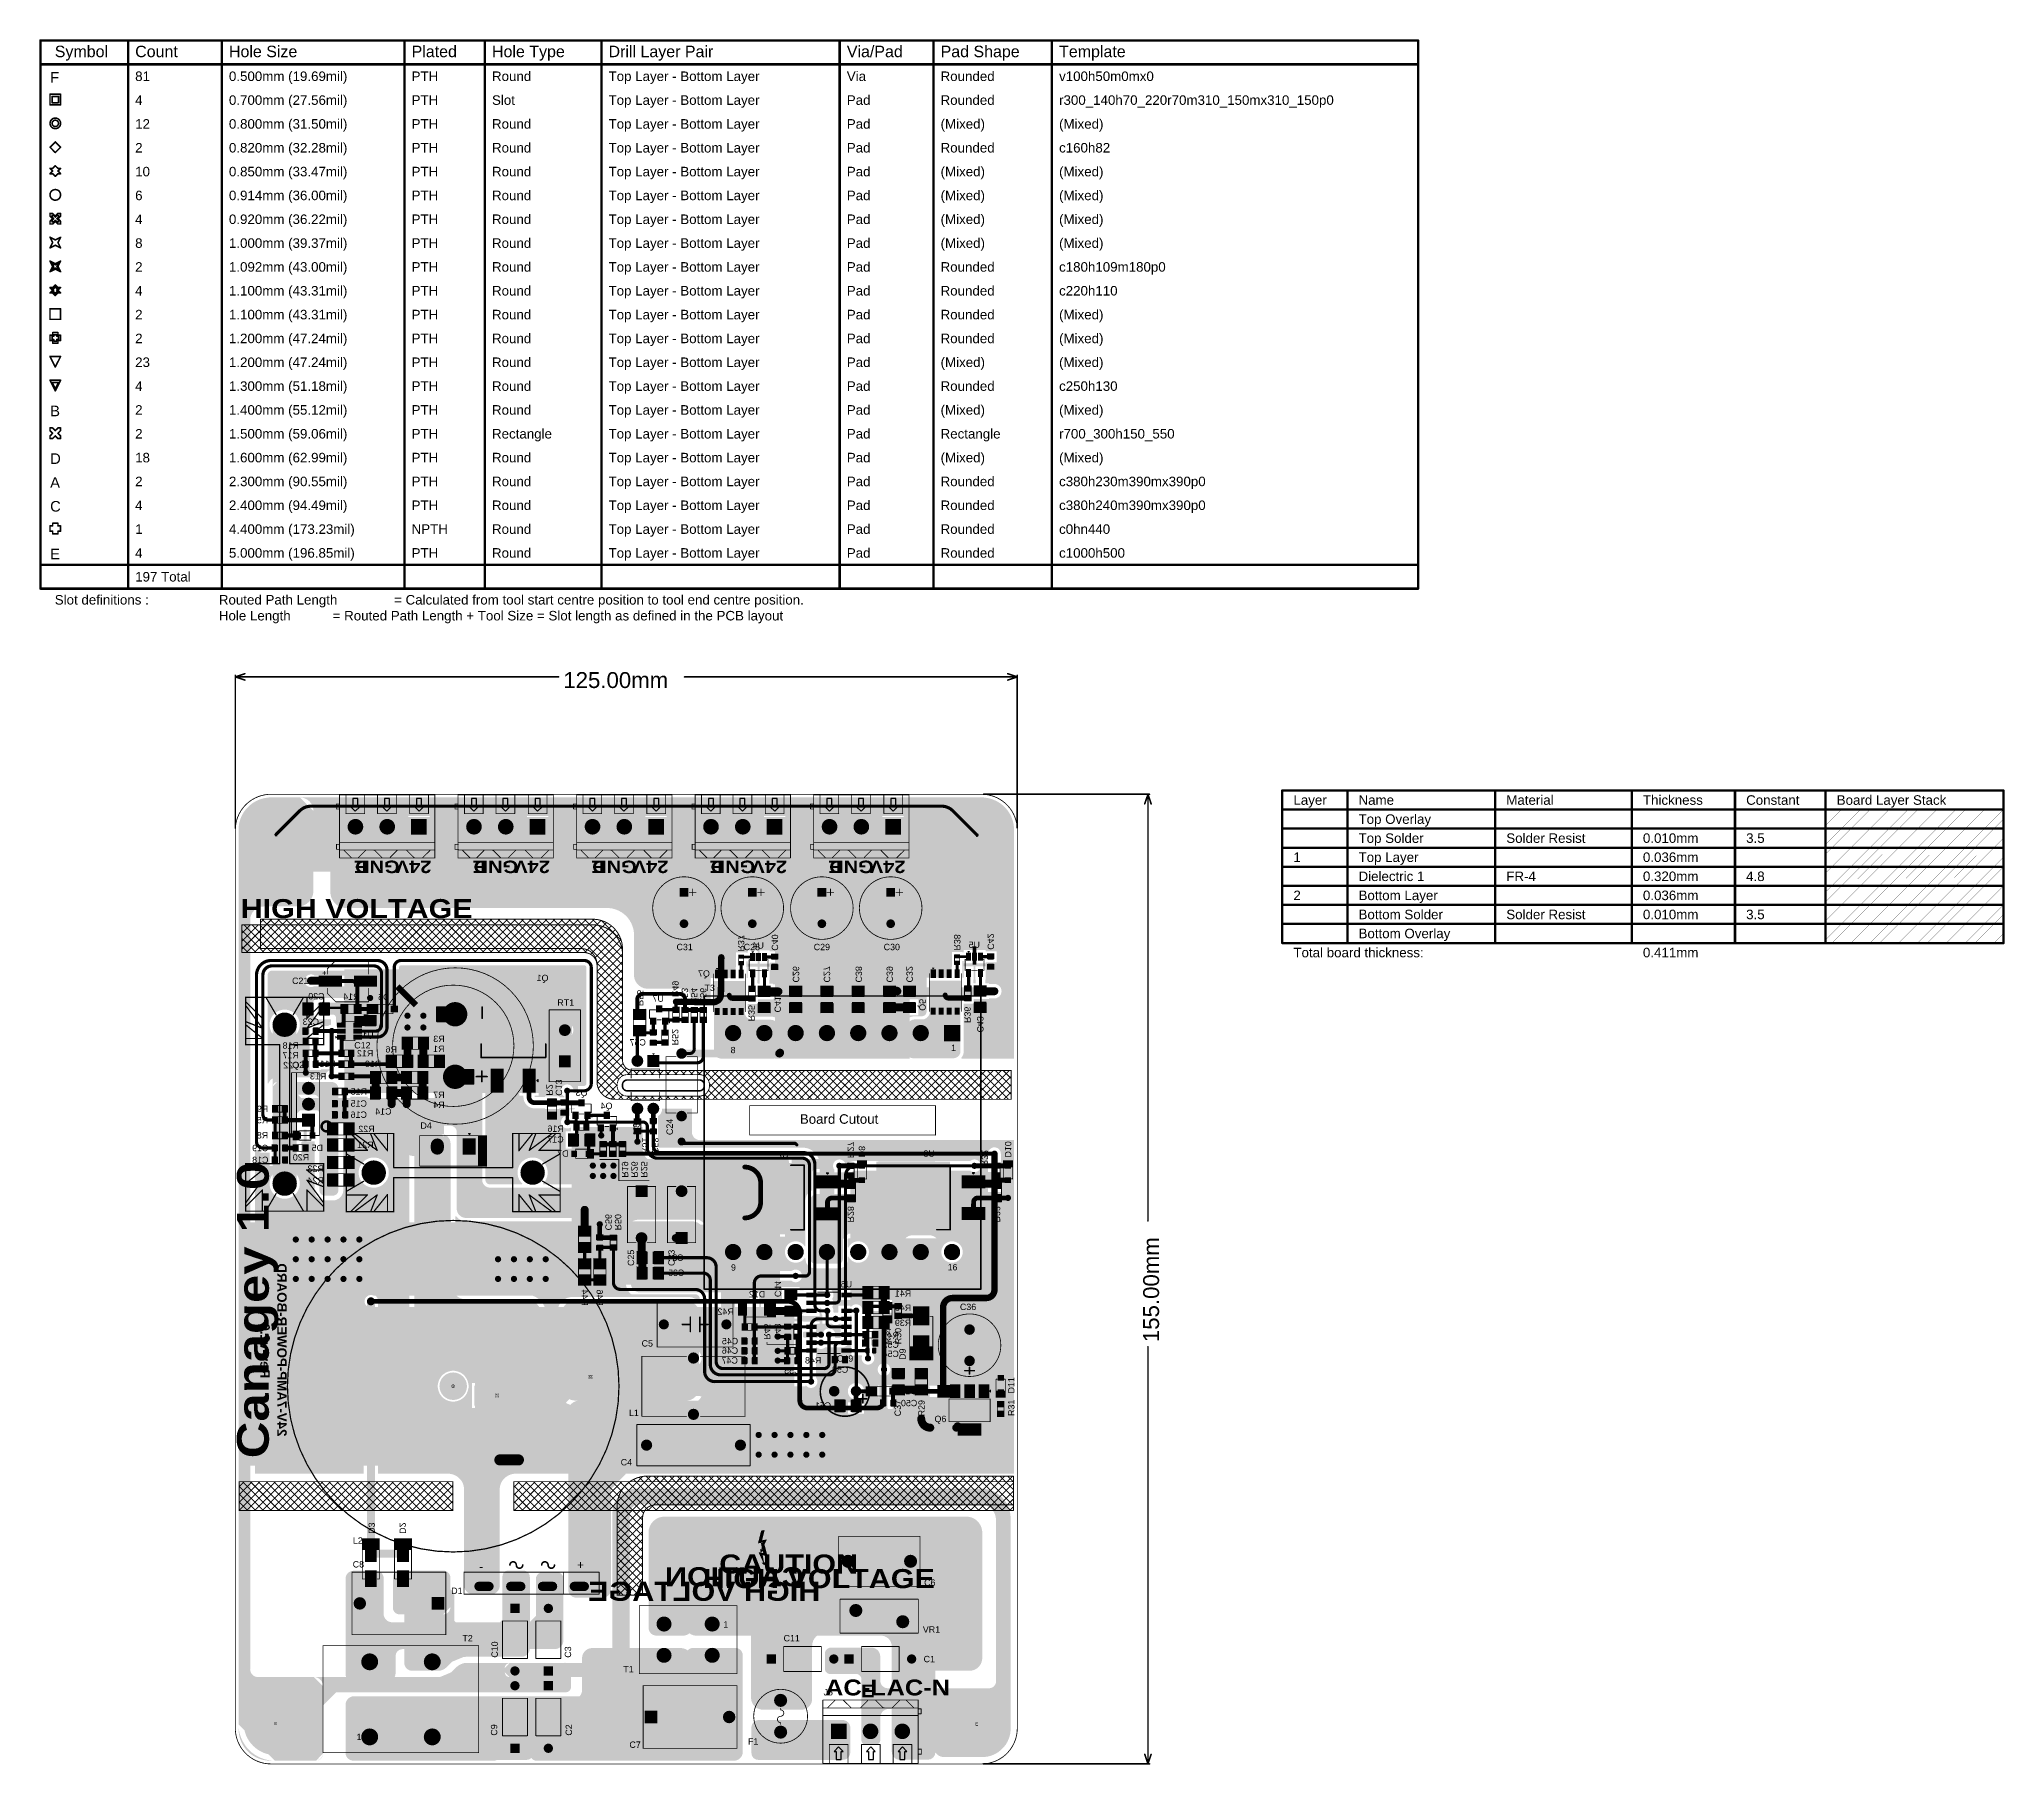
# Model space of a CAD drawing. Header units: inches. Extents: x -38 to 276, y -7 to 269.
import ezdxf

# ---------------------------------------------------------------- set-up
doc = ezdxf.new("R2010")
doc.units = ezdxf.units.IN
for name, color, linetype in [('Board Outline', 216, 'Continuous'), ('Bottom Layer', 5, 'Continuous'), ('Bottom Overlay', 54, 'Continuous'), ('Bottom Paste', 16, 'Continuous'), ('Bottom Solder', 6, 'Continuous'), ('Dimensions', 6, 'Continuous'), ('Drill Drawing', 1, 'Continuous'), ('Fabrication', 76, 'Continuous'), ('Mechanical 13', 56, 'Continuous'), ('Multi-Layer', 9, 'Continuous'), ('Pad Holes', 156, 'Continuous'), ('Top Layer', 1, 'Continuous'), ('Top Overlay', 2, 'Continuous'), ('Top Paste', 8, 'Continuous'), ('Top Solder', 216, 'Continuous'), ('Via Holes', 16, 'Continuous')]:
    doc.layers.add(name, color=color, linetype=linetype)
doc.styles.add('Arial', font='', dxfattribs={"height": 0.2})
doc.styles.add('Arial Black', font='', dxfattribs={"height": 0.2})
doc.styles.add('Arial Black_Bold', font='', dxfattribs={"height": 0.2})
doc.styles.add('Arial_Bold', font='', dxfattribs={"height": 0.2})
doc.styles.get('Arial').set_extended_font_data('Arial')
doc.styles.get('Arial Black').set_extended_font_data('Arial Black')
doc.styles.get('Arial Black_Bold').set_extended_font_data('Arial Black', bold=True)
doc.styles.get('Arial_Bold').set_extended_font_data('Arial', bold=True)

msp = doc.modelspace()

# ---------------------------------------------------------------- texts
at = {"layer": 'Bottom Overlay', "text_generation_flag": 2}
for s, height, rotation, style, p in [('R37', 1.016, 270, 'Arial', (73.91, 123.36)), ('C40', 1.016, 270, 'Arial', (79.31, 123.49)), ('R38', 1.016, 270, 'Arial', (108.46, 123.51)), ('C42', 1.016, 270, 'Arial', (113.82, 123.64)), ('C26', 1.016, 270, 'Arial', (82.68, 118.41)), ('C27', 1.016, 270, 'Arial', (87.63, 118.41)), ('C38', 1.016, 270, 'Arial', (92.71, 118.41)), ('C39', 1.016, 270, 'Arial', (97.66, 118.41)), ('C32', 1.016, 270, 'Arial', (100.84, 118.41)), ('R55', 1.016, 270, 'Arial', (57.79, 114.63)), ('R49', 1.016, 270, 'Arial', (63.41, 116.08)), ('R53', 1.016, 270, 'Arial', (64.9, 114.94)), ('R54', 1.016, 270, 'Arial', (66.41, 114.96)), ('R56', 1.016, 270, 'Arial', (67.86, 114.94)), ('R35', 1.016, 270, 'Arial', (75.57, 112.2)), ('C41', 1.016, 270, 'Arial', (79.76, 113.62)), ('Q5', 1.016, 270, 'Arial', (102.9, 113.89)), ('R36', 1.016, 270, 'Arial', (110.11, 111.93)), ('R52', 1.016, 270, 'Arial', (63.37, 108.37)), ('C43', 1.016, 270, 'Arial', (112.14, 110.41)), ('R2', 1.016, 270, 'Arial', (43.29, 100.32)), ('C13', 1.016, 270, 'Arial', (44.78, 100.3)), ('R51', 1.016, 270, 'Arial', (58.63, 90.99)), ('C58', 1.016, 270, 'Arial', (60.18, 91.01)), ('R27', 1.016, 270, 'Arial', (91.44, 90.34)), ('D8', 1.016, 270, 'Arial', (93.22, 90.47)), ('R32', 1.016, 270, 'Arial', (112.85, 89.03)), ('D10', 1.016, 270, 'Arial', (116.59, 90.42)), ('R19', 1.016, 270, 'Arial', (55.35, 87.21)), ('R26', 1.016, 270, 'Arial', (56.88, 87.21)), ('R25', 1.016, 270, 'Arial', (58.4, 87.21)), ('R43', 1.016, 270, 'Arial', (48.9, 80.05)), ('R28', 1.016, 270, 'Arial', (91.44, 80.05)), ('R33', 1.016, 270, 'Arial', (114.81, 80.05)), ('C56', 1.016, 270, 'Arial', (52.71, 78.78)), ('R50', 1.016, 270, 'Arial', (54.23, 78.78)), ('24V-7AMP-POWER-BOARD', 1.524, 270, 'Arial_Bold', (0.25, 45.84)), ('R44', 1.016, 270, 'Arial', (48.9, 66.72)), ('R46', 1.016, 270, 'Arial', (51.31, 66.72)), ('C44', 1.016, 270, 'Arial', (79.79, 68.12)), ('Rev-v2.0', 1.524, 270, 'Arial_Bold', (-2.45, 55.15)), ('R45', 1.016, 270, 'Arial', (78.06, 61.29)), ('C48', 1.016, 270, 'Arial', (79.76, 61.29)), ('D3', 1.016, 270, 'Arial', (14.86, 30.27)), ('D2', 1.016, 270, 'Arial', (19.81, 30.27)), ('HIGH VOLTAGE', 3.048, 360, 'Arial Black', (87.06, 19.56)), ('CAUTION', 3.048, 360, 'Arial Black', (84.44, 21.89))]:
    msp.add_text(s, height=height, rotation=rotation, dxfattribs=dict(at, style=style)).set_placement(p)
at = {"layer": 'Bottom Overlay', "style": 'Arial', "text_generation_flag": 2}
for s, p in [('U4', (78.06, 123.83)), ('U5', (112.59, 123.94)), ('Q1', (43.62, 118.62)), ('Q7', (69.42, 119.33)), ('C20', (7.83, 115.7)), ('R14', (13.42, 115.63)), ('D6', (18.2, 115.58)), ('U7', (62.06, 115.32)), ('C23', (6.94, 111.63)), ('U1', (15.66, 109.4)), ('R18', (3.72, 107.83)), ('R17', (3.72, 106.29)), ('R12', (15.61, 106.58)), ('R6', (19.39, 107.21)), ('R1', (27, 107.29)), ('R3', (27.03, 108.88)), ('C57', (59.19, 108.33)), ('C22', (3.81, 104.7)), ('R13', (8.1, 102.91)), ('R11', (9.62, 104.91)), ('R10', (16.88, 104.9)), ('R15', (14.6, 100.46)), ('R7', (27.01, 99.95)), ('Q3', (49.86, 100.27)), ('R9', (-1.19, 97.71)), ('C15', (14.6, 98.55)), ('C16', (14.6, 96.77)), ('C14', (18.54, 97.28)), ('R4', (27.03, 98.36)), ('Q4', (53.85, 98.17)), ('R5', (-1.19, 95.89)), ('R8', (-1.19, 93.47)), ('R22', (15.83, 94.49)), ('R16', (46.07, 94.53)), ('C19', (-1.14, 91.44)), ('D5', (7.57, 91.45)), ('R21', (15.66, 91.95)), ('C17', (46.05, 92.82)), ('D7', (46.82, 90.55)), ('U2', (82, 90.42)), ('U3', (105.37, 90.55)), ('C18', (-1.14, 89.54)), ('R20', (5.35, 89.95)), ('R23', (7.7, 88.14)), ('R24', (7.7, 86.23)), ('C34', (65.24, 73.91)), ('C35', (65.35, 71.5)), ('U6', (92.16, 69.67)), ('R41', (101.6, 68.2)), ('R42', (73.24, 65.28)), ('D12', (78.26, 68.07)), ('R40', (101.6, 65.91)), ('R39', (101.6, 63.5)), ('C45', (73.94, 60.58)), ('C46', (73.94, 59.05)), ('R47', (99.63, 61.48)), ('C52', (99.63, 60.01)), ('C47', (73.9, 57.48)), ('C55', (83.9, 55.88)), ('R48', (87.23, 57.5)), ('C53', (91.54, 56.02)), ('C54', (99.63, 58.54)), ('D13', (102.49, 52.58)), ('C51', (88.8, 50.27)), ('C50', (102.57, 50.67))]:
    msp.add_text(s, height=1.016, dxfattribs=at).set_placement(p)
at = {"layer": 'Dimensions', "style": 'Arial'}
msp.add_text('125.00mm', height=2.54, dxfattribs=at).set_placement((45.99, 165.48))
msp.add_text('155.00mm', height=2.54, rotation=90, dxfattribs=at).set_placement((141.22, 60.92))
at = {"layer": 'Drill Drawing', "style": 'Arial'}
for s, height, p in [('Symbol', 1.829, (-35.3, 266.32)), ('Count', 1.829, (-22.45, 266.32)), ('Hole Size', 1.829, (-7.46, 266.32)), ('Plated', 1.829, (21.74, 266.32)), ('Hole Type', 1.829, (34.59, 266.32)), ('Drill Layer Pair', 1.8288, (53.22, 266.32)), ('Via/Pad', 1.829, (91.31, 266.32)), ('Pad Shape', 1.829, (106.3, 266.32)), ('Template', 1.829, (125.24, 266.32)), ('F', 1.69, (-36.04, 262.26)), ('81', 1.524, (-22.45, 262.51)), ('0.500mm (19.69mil)', 1.524, (-7.46, 262.51)), ('PTH', 1.524, (21.74, 262.51)), ('Round', 1.524, (34.59, 262.51)), ('Top Layer - Bottom Layer', 1.524, (53.22, 262.51)), ('Via', 1.524, (91.31, 262.51)), ('Rounded', 1.524, (106.3, 262.51)), ('v100h50m0mx0', 1.524, (125.24, 262.51)), ('4', 1.52, (-22.45, 258.7)), ('0.700mm (27.56mil)', 1.524, (-7.46, 258.7)), ('PTH', 1.524, (21.74, 258.7)), ('Slot', 1.524, (34.59, 258.7)), ('Top Layer - Bottom Layer', 1.524, (53.22, 258.7)), ('Pad', 1.524, (91.31, 258.7)), ('Rounded', 1.524, (106.3, 258.7)), ('r300_140h70_220r70m310_150mx310_150p0', 1.524, (125.24, 258.7)), ('12', 1.524, (-22.45, 254.89)), ('0.800mm (31.50mil)', 1.524, (-7.46, 254.89)), ('PTH', 1.524, (21.74, 254.89)), ('Round', 1.524, (34.59, 254.89)), ('Top Layer - Bottom Layer', 1.524, (53.22, 254.89)), ('Pad', 1.524, (91.31, 254.89)), ('(Mixed)', 1.524, (106.3, 254.89)), ('(Mixed)', 1.524, (125.24, 254.89)), ('2', 1.52, (-22.45, 251.08)), ('0.820mm (32.28mil)', 1.524, (-7.46, 251.08)), ('PTH', 1.524, (21.74, 251.08)), ('Round', 1.524, (34.59, 251.08)), ('Top Layer - Bottom Layer', 1.524, (53.22, 251.08)), ('Pad', 1.524, (91.31, 251.08)), ('Rounded', 1.524, (106.3, 251.08)), ('c160h82', 1.524, (125.24, 251.08)), ('10', 1.524, (-22.45, 247.27)), ('0.850mm (33.47mil)', 1.524, (-7.46, 247.27)), ('PTH', 1.524, (21.74, 247.27)), ('Round', 1.524, (34.59, 247.27)), ('Top Layer - Bottom Layer', 1.524, (53.22, 247.27)), ('Pad', 1.524, (91.31, 247.27)), ('(Mixed)', 1.524, (106.3, 247.27)), ('(Mixed)', 1.524, (125.24, 247.27)), ('0.914mm (36.00mil)', 1.524, (-7.46, 243.46)), ('Round', 1.524, (34.59, 243.46)), ('Pad', 1.524, (91.31, 243.46)), ('(Mixed)', 1.524, (106.3, 243.46)), ('(Mixed)', 1.524, (125.24, 243.46)), ('6', 1.52, (-22.45, 243.46)), ('PTH', 1.524, (21.74, 243.46)), ('Top Layer - Bottom Layer', 1.524, (53.22, 243.46)), ('4', 1.52, (-22.45, 239.65)), ('0.920mm (36.22mil)', 1.524, (-7.46, 239.65)), ('PTH', 1.524, (21.74, 239.65)), ('Round', 1.524, (34.59, 239.65)), ('Top Layer - Bottom Layer', 1.524, (53.22, 239.65)), ('Pad', 1.524, (91.31, 239.65)), ('(Mixed)', 1.524, (106.3, 239.65)), ('(Mixed)', 1.524, (125.24, 239.65)), ('8', 1.52, (-22.45, 235.84)), ('1.000mm (39.37mil)', 1.524, (-7.46, 235.84)), ('PTH', 1.524, (21.74, 235.84)), ('Round', 1.524, (34.59, 235.84)), ('Top Layer - Bottom Layer', 1.524, (53.22, 235.84)), ('Pad', 1.524, (91.31, 235.84)), ('(Mixed)', 1.524, (106.3, 235.84)), ('(Mixed)', 1.524, (125.24, 235.84)), ('2', 1.52, (-22.45, 232.03)), ('1.092mm (43.00mil)', 1.524, (-7.46, 232.03)), ('PTH', 1.524, (21.74, 232.03)), ('Round', 1.524, (34.59, 232.03)), ('Top Layer - Bottom Layer', 1.524, (53.22, 232.03)), ('Pad', 1.524, (91.31, 232.03)), ('Rounded', 1.524, (106.3, 232.03)), ('c180h109m180p0', 1.524, (125.24, 232.03)), ('4', 1.52, (-22.45, 228.22)), ('1.100mm (43.31mil)', 1.524, (-7.46, 228.22)), ('PTH', 1.524, (21.74, 228.22)), ('Round', 1.524, (34.59, 228.22)), ('Top Layer - Bottom Layer', 1.524, (53.22, 228.22)), ('Pad', 1.524, (91.31, 228.22)), ('Rounded', 1.524, (106.3, 228.22)), ('c220h110', 1.524, (125.24, 228.22)), ('2', 1.52, (-22.45, 224.41)), ('1.100mm (43.31mil)', 1.524, (-7.46, 224.41)), ('PTH', 1.524, (21.74, 224.41)), ('Round', 1.524, (34.59, 224.41)), ('Top Layer - Bottom Layer', 1.524, (53.22, 224.41)), ('Pad', 1.524, (91.31, 224.41)), ('Rounded', 1.524, (106.3, 224.41)), ('(Mixed)', 1.524, (125.24, 224.41)), ('2', 1.52, (-22.45, 220.6)), ('1.200mm (47.24mil)', 1.524, (-7.46, 220.6)), ('PTH', 1.524, (21.74, 220.6)), ('Round', 1.524, (34.59, 220.6)), ('Top Layer - Bottom Layer', 1.524, (53.22, 220.6)), ('Pad', 1.524, (91.31, 220.6)), ('Rounded', 1.524, (106.3, 220.6)), ('(Mixed)', 1.524, (125.24, 220.6)), ('23', 1.524, (-22.45, 216.79)), ('1.200mm (47.24mil)', 1.524, (-7.46, 216.79)), ('PTH', 1.524, (21.74, 216.79)), ('Round', 1.524, (34.59, 216.79)), ('Top Layer - Bottom Layer', 1.524, (53.22, 216.79)), ('Pad', 1.524, (91.31, 216.79)), ('(Mixed)', 1.524, (106.3, 216.79)), ('(Mixed)', 1.524, (125.24, 216.79)), ('4', 1.52, (-22.45, 212.98)), ('1.300mm (51.18mil)', 1.524, (-7.46, 212.98)), ('PTH', 1.524, (21.74, 212.98)), ('Round', 1.524, (34.59, 212.98)), ('Top Layer - Bottom Layer', 1.524, (53.22, 212.98)), ('Pad', 1.524, (91.31, 212.98)), ('Rounded', 1.524, (106.3, 212.98)), ('c250h130', 1.524, (125.24, 212.98)), ('B', 1.69, (-36.04, 208.92)), ('2', 1.52, (-22.45, 209.17)), ('1.400mm (55.12mil)', 1.524, (-7.46, 209.17)), ('PTH', 1.524, (21.74, 209.17)), ('Round', 1.524, (34.59, 209.17)), ('Top Layer - Bottom Layer', 1.524, (53.22, 209.17)), ('Pad', 1.524, (91.31, 209.17)), ('(Mixed)', 1.524, (106.3, 209.17)), ('(Mixed)', 1.524, (125.24, 209.17)), ('2', 1.52, (-22.45, 205.36)), ('1.500mm (59.06mil)', 1.524, (-7.46, 205.36)), ('PTH', 1.524, (21.74, 205.36)), ('Rectangle', 1.524, (34.59, 205.36)), ('Top Layer - Bottom Layer', 1.524, (53.22, 205.36)), ('Pad', 1.524, (91.31, 205.36)), ('Rectangle', 1.524, (106.3, 205.36)), ('r700_300h150_550', 1.524, (125.24, 205.36)), ('D', 1.69, (-36.04, 201.3)), ('18', 1.524, (-22.45, 201.55)), ('1.600mm (62.99mil)', 1.524, (-7.46, 201.55)), ('PTH', 1.524, (21.74, 201.55)), ('Round', 1.524, (34.59, 201.55)), ('Top Layer - Bottom Layer', 1.524, (53.22, 201.55)), ('Pad', 1.524, (91.31, 201.55)), ('(Mixed)', 1.524, (106.3, 201.55)), ('(Mixed)', 1.524, (125.24, 201.55)), ('A', 1.69, (-36.04, 197.49)), ('2', 1.52, (-22.45, 197.74)), ('2.300mm (90.55mil)', 1.524, (-7.46, 197.74)), ('PTH', 1.524, (21.74, 197.74)), ('Round', 1.524, (34.59, 197.74)), ('Top Layer - Bottom Layer', 1.524, (53.22, 197.74)), ('Pad', 1.524, (91.31, 197.74)), ('Rounded', 1.524, (106.3, 197.74)), ('c380h230m390mx390p0', 1.524, (125.24, 197.74)), ('C', 1.69, (-36.04, 193.68)), ('4', 1.52, (-22.45, 193.93)), ('2.400mm (94.49mil)', 1.524, (-7.46, 193.93)), ('PTH', 1.524, (21.74, 193.93)), ('Round', 1.524, (34.59, 193.93)), ('Top Layer - Bottom Layer', 1.524, (53.22, 193.93)), ('Pad', 1.524, (91.31, 193.93)), ('Rounded', 1.524, (106.3, 193.93)), ('c380h240m390mx390p0', 1.524, (125.24, 193.93)), ('4.400mm (173.23mil)', 1.524, (-7.46, 190.12)), ('Round', 1.524, (34.59, 190.12)), ('Pad', 1.524, (91.31, 190.12)), ('Rounded', 1.524, (106.3, 190.12)), ('c0hn440', 1.524, (125.24, 190.12)), ('1', 1.52, (-22.45, 190.12)), ('NPTH', 1.524, (21.74, 190.12)), ('Top Layer - Bottom Layer', 1.524, (53.22, 190.12)), ('E', 1.69, (-36.04, 186.06)), ('4', 1.52, (-22.45, 186.31)), ('5.000mm (196.85mil)', 1.524, (-7.46, 186.31)), ('PTH', 1.524, (21.74, 186.31)), ('Round', 1.524, (34.59, 186.31)), ('Top Layer - Bottom Layer', 1.524, (53.22, 186.31)), ('Pad', 1.524, (91.31, 186.31)), ('Rounded', 1.524, (106.3, 186.31)), ('c1000h500', 1.524, (125.24, 186.31)), ('197 Total', 1.524, (-22.45, 182.5)), ('Slot definitions :', 1.524, (-35.3, 178.82)), ('Routed Path Length', 1.524, (-9.07, 178.82)), ('= Calculated from tool start centre position to tool end centre position.', 1.524, (18.94, 178.82)), ('Hole Length', 1.524, (-9.07, 176.28)), (' = Routed Path Length + Tool Size = Slot length as defined in the PCB layout', 1.524, (8.53, 176.28)), ('E', 0.508, (-0.16, 141.75)), ('D', 0.508, (12.54, 143)), ('D', 0.508, (17.62, 143)), ('D', 0.508, (22.7, 143)), ('D', 0.508, (31.49, 143)), ('D', 0.508, (36.57, 143)), ('D', 0.508, (41.65, 143)), ('D', 0.508, (50.44, 143)), ('D', 0.508, (55.52, 143)), ('D', 0.508, (60.6, 143)), ('D', 0.508, (69.38, 143)), ('D', 0.508, (74.46, 143)), ('D', 0.508, (79.54, 143)), ('D', 0.508, (88.33, 143)), ('D', 0.508, (93.41, 143)), ('D', 0.508, (98.49, 143)), ('E', 0.508, (111.9, 141.68)), ('F', 0.508, (71.03, 122.12)), ('F', 0.508, (5.43, 118.38)), ('F', 0.508, (80.16, 116.66)), ('F', 0.508, (114.68, 116.71)), ('F', 0.508, (14.89, 115.63)), ('F', 0.508, (20.86, 112.78)), ('F', 0.508, (23.4, 112.78)), ('A', 0.508, (28.48, 113.02)), ('F', 0.508, (63.79, 115.01)), ('C', 0.508, (1.23, 111.35)), ('F', 0.508, (8.75, 110.33)), ('F', 0.508, (14.89, 112.06)), ('F', 0.508, (20.86, 110.91)), ('F', 0.508, (23.4, 110.91)), ('F', 0.508, (4.61, 103.68)), ('F', 0.508, (8.75, 103.12)), ('A', 0.508, (28.48, 103.02)), ('F', 0.508, (46.39, 100.79)), ('F', 0.508, (18.32, 98.65)), ('F', 0.508, (20.74, 98.65)), ('F', 0.508, (46.42, 95.79)), ('B', 0.508, (25.62, 91.87)), ('B', 0.508, (30.7, 91.87)), ('F', 0.508, (51.83, 93.64)), ('F', 0.508, (57.62, 92.66)), ('F', 0.508, (114.69, 90.73)), ('C', 0.508, (15.46, 87.71)), ('C', 0.508, (40.86, 87.71)), ('F', 0.508, (50.49, 88.82)), ('F', 0.508, (52.14, 88.82)), ('F', 0.508, (53.79, 88.82)), ('F', 0.508, (89.9, 88.8)), ('F', 0.508, (111.49, 88.8)), ('C', 0.508, (1.23, 85.95)), ('F', 0.508, (50.49, 87.18)), ('F', 0.508, (52.14, 87.18)), ('F', 0.508, (53.79, 87.18)), ('F', 0.508, (116.85, 83.66)), ('F', 0.508, (51.6, 79.45)), ('F', 0.508, (3.01, 77.01)), ('F', 0.508, (5.55, 77.01)), ('F', 0.508, (8.09, 77.01)), ('F', 0.508, (10.63, 77.01)), ('F', 0.508, (13.17, 77.01)), ('F', 0.508, (3.01, 73.86)), ('F', 0.508, (5.55, 73.86)), ('F', 0.508, (8.09, 73.86)), ('F', 0.508, (10.63, 73.86)), ('F', 0.508, (13.17, 73.86)), ('F', 0.508, (35.34, 73.86)), ('F', 0.508, (37.88, 73.86)), ('F', 0.508, (40.42, 73.86)), ('F', 0.508, (42.96, 73.86)), ('F', 0.508, (3.01, 70.71)), ('F', 0.508, (5.55, 70.71)), ('F', 0.508, (8.09, 70.71)), ('F', 0.508, (10.63, 70.71)), ('F', 0.508, (13.17, 70.71)), ('F', 0.508, (35.34, 70.71)), ('F', 0.508, (37.88, 70.71)), ('F', 0.508, (40.42, 70.71)), ('F', 0.508, (42.96, 70.71)), ('F', 0.508, (82.91, 71.2)), ('F', 0.508, (15.02, 67.13)), ('F', 0.508, (87.95, 68.15)), ('F', 0.508, (87.95, 66.88)), ('F', 0.508, (87.95, 65.61)), ('F', 0.508, (92.6, 65.64)), ('F', 0.508, (89.31, 64.34)), ('F', 0.508, (80.04, 61.5)), ('F', 0.508, (80.04, 59.21)), ('F', 0.508, (86.96, 61.79)), ('F', 0.508, (86.96, 60.53)), ('F', 0.508, (88.24, 61.79)), ('F', 0.508, (80.04, 57.67)), ('F', 0.508, (94.48, 58.02)), ('F', 0.508, (97.04, 56.24)), ('F', 0.508, (85.38, 54.31)), ('F', 0.508, (106.46, 52.78)), ('F', 0.508, (77, 45.77)), ('F', 0.508, (79.54, 45.77)), ('F', 0.508, (82.08, 45.77)), ('F', 0.508, (84.62, 45.77)), ('F', 0.508, (87.16, 45.77)), ('F', 0.508, (77, 42.62)), ('F', 0.508, (79.54, 42.62)), ('F', 0.508, (82.08, 42.62)), ('F', 0.508, (84.62, 42.62)), ('F', 0.508, (87.16, 42.62)), ('E', 0.508, (-0.22, -0.3)), ('E', 0.508, (111.83, -0.37)), ('D', 0.508, (89.8, -1.6)), ('D', 0.508, (94.88, -1.6)), ('D', 0.508, (99.96, -1.6))]:
    msp.add_text(s, height=height, dxfattribs=at).set_placement(p)
at = {"layer": 'Fabrication', "style": 'Arial'}
for s, height, p in [('Layer', 1.524, (162.7, 146.81)), ('Name', 1.524, (173.11, 146.81)), ('Material', 1.524, (196.73, 146.81)), ('Thickness', 1.524, (218.57, 146.81)), ('Constant', 1.524, (235.07, 146.81)), ('Board Layer Stack', 1.524, (249.55, 146.81)), ('Top Overlay', 1.524, (173.11, 143.76)), ('Top Solder', 1.524, (173.11, 140.72)), ('Solder Resist', 1.524, (196.73, 140.72)), ('0.010mm', 1.524, (218.57, 140.72)), ('3.5', 1.524, (235.07, 140.72)), ('1', 1.52, (162.7, 137.67)), ('Top Layer', 1.524, (173.11, 137.67)), ('0.036mm', 1.524, (218.57, 137.67)), ('Dielectric 1', 1.524, (173.11, 134.62)), ('FR-4', 1.524, (196.73, 134.62)), ('0.320mm', 1.524, (218.57, 134.62)), ('4.8', 1.524, (235.07, 134.62)), ('2', 1.52, (162.7, 131.57)), ('Bottom Layer', 1.524, (173.11, 131.57)), ('0.036mm', 1.524, (218.57, 131.57)), ('Bottom Solder', 1.524, (173.11, 128.52)), ('Solder Resist', 1.524, (196.73, 128.52)), ('0.010mm', 1.524, (218.57, 128.52)), ('3.5', 1.524, (235.07, 128.52)), ('Bottom Overlay', 1.524, (173.11, 125.48)), ('Total board thickness:', 1.524, (162.7, 122.43)), ('0.411mm', 1.524, (218.57, 122.43))]:
    msp.add_text(s, height=height, dxfattribs=at).set_placement(p)
at = {"layer": 'Top Overlay'}
for s, height, rotation, style, p in [('E', 2, 180, 'Arial Black_Bold', (14.66, 137.9)), ('GND', 2, 180, 'Arial Black_Bold', (19.82, 137.89)), ('24V', 2, 180, 'Arial Black_Bold', (24.91, 137.9)), ('E', 2, 180, 'Arial Black_Bold', (33.61, 137.9)), ('GND', 2, 180, 'Arial Black_Bold', (38.77, 137.89)), ('24V', 2, 180, 'Arial Black_Bold', (43.85, 137.9)), ('E', 2, 180, 'Arial Black_Bold', (52.56, 137.9)), ('GND', 2, 180, 'Arial Black_Bold', (57.72, 137.89)), ('24V', 2, 180, 'Arial Black_Bold', (62.8, 137.9)), ('E', 2, 180, 'Arial Black_Bold', (71.5, 137.9)), ('GND', 2, 180, 'Arial Black_Bold', (76.66, 137.89)), ('24V', 2, 180, 'Arial Black_Bold', (81.75, 137.9)), ('E', 2, 180, 'Arial Black_Bold', (90.45, 137.9)), ('GND', 2, 180, 'Arial Black_Bold', (95.61, 137.89)), ('24V', 2, 180, 'Arial Black_Bold', (100.69, 137.9)), ('U8', 1.016, 90, 'Arial', (58.17, 94.15)), ('C24', 1.016, 90, 'Arial', (63.5, 94.02)), ('Canagey 1.0', 5.08, 90, 'Arial Black_Bold', (-1.09, 42.35)), ('C25', 1.016, 90, 'Arial', (57.31, 73.09)), ('C33', 1.016, 90, 'Arial', (63.79, 73.09)), ('R34', 1.016, 90, 'Arial', (98.36, 60.58)), ('R30', 1.016, 90, 'Arial', (100.01, 60.58)), ('D9', 1.016, 90, 'Arial', (100.73, 58.08)), ('D11', 1.016, 90, 'Arial', (118.11, 52.71)), ('C37', 1.016, 90, 'Arial', (99.95, 49.06)), ('R29', 1.016, 90, 'Arial', (103.76, 49.06)), ('R31', 1.016, 90, 'Arial', (118.11, 49.11)), ('C10', 1.016, 90, 'Arial', (35.52, 10.47)), ('C3', 1.016, 90, 'Arial', (47.24, 10.46)), ('E', 2, 360, 'Arial Black_Bold', (93.6, 4.16)), ('C9', 1.016, 90, 'Arial', (35.43, -1.99)), ('C2', 1.016, 90, 'Arial', (47.37, -1.99))]:
    msp.add_text(s, height=height, rotation=rotation, dxfattribs=dict(at, style=style)).set_placement(p)
for s, height, style, p in [('HIGH VOLTAGE', 3.048, 'Arial Black', (-5.59, 128.69)), ('C31', 1.016, 'Arial', (64.09, 123.57)), ('C28', 1.016, 'Arial', (74.82, 123.57)), ('C29', 1.016, 'Arial', (86.02, 123.57)), ('C30', 1.016, 'Arial', (97.2, 123.57)), ('C21', 1.016, 'Arial', (2.63, 118.17)), ('T3', 1.016, 'Arial', (68.57, 117.04)), ('RT1', 1.016, 'Arial', (45.04, 114.68)), ('C12', 1.016, 'Arial', (12.57, 107.86)), ('Q2', 1.016, 'Arial', (2.65, 104.72)), ('D4', 1.016, 'Arial', (23.15, 95.02)), ('C36', 1.016, 'Arial', (109.39, 66.04)), ('C5', 1.016, 'Arial', (58.51, 60.21)), ('C49', 1.016, 'Arial', (89.73, 57.79)), ('L1', 1.016, 'Arial', (56.49, 49.11)), ('Q6', 1.016, 'Arial', (105.33, 48.13)), ('C4', 1.016, 'Arial', (55.17, 41.21)), ('L2', 1.016, 'Arial', (12.36, 28.7)), ('C8', 1.016, 'Arial', (12.33, 24.89)), ('CAUTION', 3.048, 'Arial Black', (70.91, 23.92)), ('HIGH VOLTAGE', 3.048, 'Arial Black', (68.29, 21.59)), ('C6', 1.016, 'Arial', (103.67, 21.97)), ('D1', 1.016, 'Arial', (28.07, 20.66)), ('T2', 1.016, 'Arial', (29.86, 13.08)), ('C11', 1.016, 'Arial', (81.2, 13.08)), ('VR1', 1.016, 'Arial', (103.46, 14.48)), ('C1', 1.016, 'Arial', (103.59, 9.75)), ('T1', 1.016, 'Arial', (55.58, 8.13)), ('AC-L', 2.54, 'Arial Black_Bold', (87.83, 4.44)), ('AC-N', 2.54, 'Arial Black_Bold', (97.66, 4.44)), ('J5', 1.016, 'Arial', (87.59, 4.44)), ('C7', 1.016, 'Arial', (56.56, -3.94)), ('F1', 1.016, 'Arial', (75.52, -3.43))]:
    msp.add_text(s, height=height, dxfattribs=dict(at, style=style)).set_placement(p)

# ---------------------------------------------------------------- blocks, each defined once
blk = doc.blocks.new('C___0603_B_1')
at = {"layer": 'Bottom Layer'}
for points in [[(-1.14, -0.44), (-1.14, 0.44), (-0.38, 0.44), (-0.38, -0.44)], [(0.38, -0.44), (0.38, 0.44), (1.14, 0.44), (1.14, -0.44)]]:
    blk.add_hatch(color=5, dxfattribs=at).paths.add_polyline_path(points)
at = {"layer": 'Bottom Paste'}
for points in [[(-1.14, -0.44), (-1.14, 0.44), (-0.38, 0.44), (-0.38, -0.44)], [(0.38, -0.44), (0.38, 0.44), (1.14, 0.44), (1.14, -0.44)]]:
    blk.add_hatch(color=16, dxfattribs=at).paths.add_polyline_path(points)
at = {"layer": 'Bottom Solder'}
for points in [[(-1.2, -0.5), (-1.2, 0.5), (-0.32, 0.5), (-0.32, -0.5)], [(0.32, -0.5), (0.32, 0.5), (1.2, 0.5), (1.2, -0.5)]]:
    blk.add_hatch(color=6, dxfattribs=at).paths.add_polyline_path(points)
at = {"layer": 'Bottom Overlay', "const_width": 0.127}
for points in [[(-1.24, 0.53), (-0.46, 0.53)], [(-1.24, 0.53), (-1.24, -0.53)], [(0.46, 0.53), (1.24, 0.53)], [(1.24, 0.53), (1.24, -0.53)], [(-1.24, -0.53), (-0.46, -0.53)], [(0.46, -0.53), (1.24, -0.53)]]:
    blk.add_lwpolyline(points, dxfattribs=at)
at = {"layer": 'Bottom Overlay', "const_width": 0.0635}
for points in [[(-1.28, 0.53, 1), (-1.21, 0.53, 1)], [(-1.28, 0.53, 1), (-1.21, 0.53, 1)], [(-0.49, 0.53, 1), (-0.43, 0.53, 1)], [(0.43, 0.53, 1), (0.49, 0.53, 1)], [(1.21, 0.53, 1), (1.28, 0.53, 1)], [(1.21, 0.53, 1), (1.28, 0.53, 1)], [(-1.28, -0.53, 1), (-1.21, -0.53, 1)], [(-1.28, -0.53, 1), (-1.21, -0.53, 1)], [(-0.49, -0.53, 1), (-0.43, -0.53, 1)], [(0.43, -0.53, 1), (0.49, -0.53, 1)], [(1.21, -0.53, 1), (1.28, -0.53, 1)], [(1.21, -0.53, 1), (1.28, -0.53, 1)]]:
    blk.add_lwpolyline(points, format="xyb", close=True, dxfattribs=at)
blk = doc.blocks.new('R___0603_B_2')
at = {"layer": 'Bottom Layer'}
for points in [[(-1.14, -0.44), (-1.14, 0.44), (-0.38, 0.44), (-0.38, -0.44)], [(0.38, -0.44), (0.38, 0.44), (1.14, 0.44), (1.14, -0.44)]]:
    blk.add_hatch(color=5, dxfattribs=at).paths.add_polyline_path(points)
at = {"layer": 'Bottom Paste'}
for points in [[(-1.14, -0.44), (-1.14, 0.44), (-0.38, 0.44), (-0.38, -0.44)], [(0.38, -0.44), (0.38, 0.44), (1.14, 0.44), (1.14, -0.44)]]:
    blk.add_hatch(color=16, dxfattribs=at).paths.add_polyline_path(points)
at = {"layer": 'Bottom Solder'}
for points in [[(-1.24, -0.55), (-1.24, 0.55), (-0.28, 0.55), (-0.28, -0.55)], [(0.28, -0.55), (0.28, 0.55), (1.24, 0.55), (1.24, -0.55)]]:
    blk.add_hatch(color=6, dxfattribs=at).paths.add_polyline_path(points)
at = {"layer": 'Bottom Overlay', "const_width": 0.127}
for points in [[(-1.22, -0.53), (-1.22, 0.53)], [(1.22, 0.53), (-1.22, 0.53)], [(1.22, 0.53), (1.22, -0.53)], [(1.22, -0.53), (-1.22, -0.53)]]:
    blk.add_lwpolyline(points, dxfattribs=at)
at = {"layer": 'Bottom Overlay', "const_width": 0.0635}
for points in [[(-1.25, 0.53, 1), (-1.19, 0.53, 1)], [(-1.25, 0.53, 1), (-1.19, 0.53, 1)], [(1.19, 0.53, 1), (1.25, 0.53, 1)], [(1.19, 0.53, 1), (1.25, 0.53, 1)], [(-1.25, -0.53, 1), (-1.19, -0.53, 1)], [(-1.25, -0.53, 1), (-1.19, -0.53, 1)], [(1.19, -0.53, 1), (1.25, -0.53, 1)], [(1.19, -0.53, 1), (1.25, -0.53, 1)]]:
    blk.add_lwpolyline(points, format="xyb", close=True, dxfattribs=at)
blk = doc.blocks.new('B57236S0100M000_3')
at = {"layer": 'Bottom Layer'}
blk.add_hatch(color=5, dxfattribs=at).paths.add_polyline_path([(-0.85, 0.85), (0.85, 0.85), (0.85, -0.85), (-0.85, -0.85)])
h = blk.add_hatch(color=5, dxfattribs=at)
edge = h.paths.add_edge_path()
edge.add_arc((5, 0), 0.85, 0, 360)
at = {"layer": 'Bottom Solder'}
blk.add_hatch(color=6, dxfattribs=at).paths.add_polyline_path([(-0.95, 0.95), (0.95, 0.95), (0.95, -0.95), (-0.95, -0.95)])
h = blk.add_hatch(color=6, dxfattribs=at)
edge = h.paths.add_edge_path()
edge.add_arc((5, 0), 0.952, 0, 360)
at = {"layer": 'Multi-Layer'}
blk.add_hatch(color=9, dxfattribs=at).paths.add_polyline_path([(-0.85, 0.85), (0.85, 0.85), (0.85, -0.85), (-0.85, -0.85)])
h = blk.add_hatch(color=9, dxfattribs=at)
edge = h.paths.add_edge_path()
edge.add_arc((5, 0), 0.85, 0, 360)
at = {"layer": 'Pad Holes'}
h = blk.add_hatch(color=7, dxfattribs=at)
edge = h.paths.add_edge_path()
edge.add_arc((0, 0), 0.425, 0, 360)
h = blk.add_hatch(color=7, dxfattribs=at)
edge = h.paths.add_edge_path()
edge.add_arc((5, 0), 0.425, 0, 360)
at = {"layer": 'Top Layer'}
blk.add_hatch(color=1, dxfattribs=at).paths.add_polyline_path([(-0.85, 0.85), (0.85, 0.85), (0.85, -0.85), (-0.85, -0.85)])
h = blk.add_hatch(color=1, dxfattribs=at)
edge = h.paths.add_edge_path()
edge.add_arc((5, 0), 0.85, 0, 360)
at = {"layer": 'Top Solder'}
blk.add_hatch(color=216, dxfattribs=at).paths.add_polyline_path([(-0.95, 0.95), (0.95, 0.95), (0.95, -0.95), (-0.95, -0.95)])
h = blk.add_hatch(color=216, dxfattribs=at)
edge = h.paths.add_edge_path()
edge.add_arc((5, 0), 0.952, 0, 360)
at = {"layer": 'Top Overlay', "const_width": 0.127}
for points in [[(-3.25, 2.5), (-3.25, -2.5)], [(8.25, 2.5), (-3.25, 2.5)], [(8.25, 2.5), (8.25, -2.5)], [(-3.25, -2.5), (8.25, -2.5)]]:
    blk.add_lwpolyline(points, dxfattribs=at)
at = {"layer": 'Top Overlay', "const_width": 0.0635}
for points in [[(-3.28, 2.5, 1), (-3.22, 2.5, 1)], [(-3.28, 2.5, 1), (-3.22, 2.5, 1)], [(8.22, 2.5, 1), (8.28, 2.5, 1)], [(8.22, 2.5, 1), (8.28, 2.5, 1)], [(-3.28, -2.5, 1), (-3.22, -2.5, 1)], [(-3.28, -2.5, 1), (-3.22, -2.5, 1)], [(8.22, -2.5, 1), (8.28, -2.5, 1)], [(8.22, -2.5, 1), (8.28, -2.5, 1)]]:
    blk.add_lwpolyline(points, format="xyb", close=True, dxfattribs=at)
blk = doc.blocks.new('R___0603_B_4')
at = {"layer": 'Bottom Layer'}
for points in [[(-1.14, -0.44), (-1.14, 0.44), (-0.38, 0.44), (-0.38, -0.44)], [(0.38, -0.44), (0.38, 0.44), (1.14, 0.44), (1.14, -0.44)]]:
    blk.add_hatch(color=5, dxfattribs=at).paths.add_polyline_path(points)
at = {"layer": 'Bottom Paste'}
for points in [[(-1.14, -0.44), (-1.14, 0.44), (-0.38, 0.44), (-0.38, -0.44)], [(0.38, -0.44), (0.38, 0.44), (1.14, 0.44), (1.14, -0.44)]]:
    blk.add_hatch(color=16, dxfattribs=at).paths.add_polyline_path(points)
at = {"layer": 'Bottom Solder'}
for points in [[(-1.24, -0.55), (-1.24, 0.55), (-0.28, 0.55), (-0.28, -0.55)], [(0.28, -0.55), (0.28, 0.55), (1.24, 0.55), (1.24, -0.55)]]:
    blk.add_hatch(color=6, dxfattribs=at).paths.add_polyline_path(points)
at = {"layer": 'Bottom Overlay', "const_width": 0.127}
for points in [[(-1.22, 0.53), (-1.22, -0.53)], [(1.22, 0.53), (-1.22, 0.53)], [(1.22, 0.53), (1.22, -0.53)], [(1.22, -0.53), (-1.22, -0.53)]]:
    blk.add_lwpolyline(points, dxfattribs=at)
at = {"layer": 'Bottom Overlay', "const_width": 0.0635}
for points in [[(-1.25, 0.53, 1), (-1.19, 0.53, 1)], [(-1.25, 0.53, 1), (-1.19, 0.53, 1)], [(1.19, 0.53, 1), (1.25, 0.53, 1)], [(1.19, 0.53, 1), (1.25, 0.53, 1)], [(-1.25, -0.53, 1), (-1.19, -0.53, 1)], [(-1.25, -0.53, 1), (-1.19, -0.53, 1)], [(1.19, -0.53, 1), (1.25, -0.53, 1)], [(1.19, -0.53, 1), (1.25, -0.53, 1)]]:
    blk.add_lwpolyline(points, format="xyb", close=True, dxfattribs=at)
blk = doc.blocks.new('R___0603_B_5')
at = {"layer": 'Bottom Layer'}
for points in [[(-1.14, -0.44), (-1.14, 0.44), (-0.38, 0.44), (-0.38, -0.44)], [(0.38, -0.44), (0.38, 0.44), (1.14, 0.44), (1.14, -0.44)]]:
    blk.add_hatch(color=5, dxfattribs=at).paths.add_polyline_path(points)
at = {"layer": 'Bottom Paste'}
for points in [[(-1.14, -0.44), (-1.14, 0.44), (-0.38, 0.44), (-0.38, -0.44)], [(0.38, -0.44), (0.38, 0.44), (1.14, 0.44), (1.14, -0.44)]]:
    blk.add_hatch(color=16, dxfattribs=at).paths.add_polyline_path(points)
at = {"layer": 'Bottom Solder'}
for points in [[(-1.24, -0.55), (-1.24, 0.55), (-0.28, 0.55), (-0.28, -0.55)], [(0.28, -0.55), (0.28, 0.55), (1.24, 0.55), (1.24, -0.55)]]:
    blk.add_hatch(color=6, dxfattribs=at).paths.add_polyline_path(points)
at = {"layer": 'Bottom Overlay', "const_width": 0.127}
for points in [[(-1.22, 0.53), (-1.22, -0.53)], [(1.22, 0.53), (-1.22, 0.53)], [(1.22, 0.53), (1.22, -0.53)], [(1.22, -0.53), (-1.22, -0.53)]]:
    blk.add_lwpolyline(points, dxfattribs=at)
at = {"layer": 'Bottom Overlay', "const_width": 0.0635}
for points in [[(-1.25, 0.53, 1), (-1.19, 0.53, 1)], [(-1.25, 0.53, 1), (-1.19, 0.53, 1)], [(1.19, 0.53, 1), (1.25, 0.53, 1)], [(1.19, 0.53, 1), (1.25, 0.53, 1)], [(-1.25, -0.53, 1), (-1.19, -0.53, 1)], [(-1.25, -0.53, 1), (-1.19, -0.53, 1)], [(1.19, -0.53, 1), (1.25, -0.53, 1)], [(1.19, -0.53, 1), (1.25, -0.53, 1)]]:
    blk.add_lwpolyline(points, format="xyb", close=True, dxfattribs=at)
blk = doc.blocks.new('R___0603_B_6')
at = {"layer": 'Bottom Layer'}
for points in [[(-1.14, -0.44), (-1.14, 0.44), (-0.38, 0.44), (-0.38, -0.44)], [(0.38, -0.44), (0.38, 0.44), (1.14, 0.44), (1.14, -0.44)]]:
    blk.add_hatch(color=5, dxfattribs=at).paths.add_polyline_path(points)
at = {"layer": 'Bottom Paste'}
for points in [[(-1.14, -0.44), (-1.14, 0.44), (-0.38, 0.44), (-0.38, -0.44)], [(0.38, -0.44), (0.38, 0.44), (1.14, 0.44), (1.14, -0.44)]]:
    blk.add_hatch(color=16, dxfattribs=at).paths.add_polyline_path(points)
at = {"layer": 'Bottom Solder'}
for points in [[(-1.24, -0.55), (-1.24, 0.55), (-0.28, 0.55), (-0.28, -0.55)], [(0.28, -0.55), (0.28, 0.55), (1.24, 0.55), (1.24, -0.55)]]:
    blk.add_hatch(color=6, dxfattribs=at).paths.add_polyline_path(points)
at = {"layer": 'Bottom Overlay', "const_width": 0.127}
for points in [[(-1.22, -0.53), (-1.22, 0.53)], [(1.22, 0.53), (-1.22, 0.53)], [(1.22, -0.53), (1.22, 0.53)], [(1.22, -0.53), (-1.22, -0.53)]]:
    blk.add_lwpolyline(points, dxfattribs=at)
at = {"layer": 'Bottom Overlay', "const_width": 0.0635}
for points in [[(-1.25, 0.53, 1), (-1.19, 0.53, 1)], [(-1.25, 0.53, 1), (-1.19, 0.53, 1)], [(1.19, 0.53, 1), (1.25, 0.53, 1)], [(1.19, 0.53, 1), (1.25, 0.53, 1)], [(-1.25, -0.53, 1), (-1.19, -0.53, 1)], [(-1.25, -0.53, 1), (-1.19, -0.53, 1)], [(1.19, -0.53, 1), (1.25, -0.53, 1)], [(1.19, -0.53, 1), (1.25, -0.53, 1)]]:
    blk.add_lwpolyline(points, format="xyb", close=True, dxfattribs=at)
blk = doc.blocks.new('RES_0805_B_7')
at = {"layer": 'Bottom Layer'}
for points in [[(-1.52, 0.64), (-0.51, 0.64), (-0.51, -0.64), (-1.52, -0.64)], [(0.51, 0.64), (1.52, 0.64), (1.52, -0.64), (0.51, -0.64)]]:
    blk.add_hatch(color=5, dxfattribs=at).paths.add_polyline_path(points)
at = {"layer": 'Bottom Paste'}
for points in [[(-1.52, 0.64), (-0.51, 0.64), (-0.51, -0.64), (-1.52, -0.64)], [(0.51, 0.64), (1.52, 0.64), (1.52, -0.64), (0.51, -0.64)]]:
    blk.add_hatch(color=16, dxfattribs=at).paths.add_polyline_path(points)
at = {"layer": 'Bottom Solder'}
for points in [[(-1.63, 0.74), (-0.41, 0.74), (-0.41, -0.74), (-1.63, -0.74)], [(0.41, 0.74), (1.63, 0.74), (1.63, -0.74), (0.41, -0.74)]]:
    blk.add_hatch(color=6, dxfattribs=at).paths.add_polyline_path(points)
at = {"layer": 'Bottom Overlay', "const_width": 0.127}
for points in [[(-1.63, 0.74), (-1.63, -0.74)], [(-1.63, 0.74), (1.63, 0.74)], [(1.63, 0.74), (1.63, -0.74)], [(-1.63, -0.74), (1.63, -0.74)]]:
    blk.add_lwpolyline(points, dxfattribs=at)
at = {"layer": 'Bottom Overlay', "const_width": 0.0635}
for points in [[(-1.66, 0.74, 1), (-1.59, 0.74, 1)], [(-1.66, 0.74, 1), (-1.59, 0.74, 1)], [(1.59, 0.74, 1), (1.66, 0.74, 1)], [(1.59, 0.74, 1), (1.66, 0.74, 1)], [(-1.66, -0.74, 1), (-1.59, -0.74, 1)], [(-1.66, -0.74, 1), (-1.59, -0.74, 1)], [(1.59, -0.74, 1), (1.66, -0.74, 1)], [(1.59, -0.74, 1), (1.66, -0.74, 1)]]:
    blk.add_lwpolyline(points, format="xyb", close=True, dxfattribs=at)
blk = doc.blocks.new('SOT_23_B_8')
at = {"layer": 'Bottom Layer'}
for points in [[(-1.36, 1.46), (-0.54, 1.46), (-0.54, 0.54), (-1.36, 0.54)], [(0.54, 1.46), (1.36, 1.46), (1.36, 0.54), (0.54, 0.54)], [(-0.41, -0.54), (0.41, -0.54), (0.41, -1.46), (-0.41, -1.46)]]:
    blk.add_hatch(color=5, dxfattribs=at).paths.add_polyline_path(points)
at = {"layer": 'Bottom Paste'}
for points in [[(-1.36, 1.46), (-0.54, 1.46), (-0.54, 0.54), (-1.36, 0.54)], [(0.54, 1.46), (1.36, 1.46), (1.36, 0.54), (0.54, 0.54)], [(-0.41, -0.54), (0.41, -0.54), (0.41, -1.46), (-0.41, -1.46)]]:
    blk.add_hatch(color=16, dxfattribs=at).paths.add_polyline_path(points)
at = {"layer": 'Bottom Solder'}
for points in [[(-1.46, 1.56), (-0.44, 1.56), (-0.44, 0.44), (-1.46, 0.44)], [(0.44, 1.56), (1.46, 1.56), (1.46, 0.44), (0.44, 0.44)], [(-0.51, -0.44), (0.51, -0.44), (0.51, -1.56), (-0.51, -1.56)]]:
    blk.add_hatch(color=6, dxfattribs=at).paths.add_polyline_path(points)
at = {"layer": 'Bottom Overlay', "const_width": 0.127}
for points in [[(-1.55, 1.17), (-1.68, 1.3)], [(-1.68, 1.3), (-1.68, 1.04)], [(-1.55, 1.17), (-1.68, 1.04)], [(-1.55, 0.58), (-1.55, -0.81)], [(0.33, 0.79), (-0.33, 0.79)], [(1.55, 0.58), (1.55, -0.81)], [(-0.56, -0.81), (-1.55, -0.81)], [(1.55, -0.81), (0.56, -0.81)]]:
    blk.add_lwpolyline(points, dxfattribs=at)
at = {"layer": 'Bottom Overlay', "const_width": 0.0635}
for points in [[(-1.71, 1.3, 1), (-1.64, 1.3, 1)], [(-1.71, 1.3, 1), (-1.64, 1.3, 1)], [(-1.71, 1.04, 1), (-1.64, 1.04, 1)], [(-1.71, 1.04, 1), (-1.64, 1.04, 1)], [(-1.58, 1.17, 1), (-1.52, 1.17, 1)], [(-1.58, 1.17, 1), (-1.52, 1.17, 1)], [(-1.58, 0.58, 1), (-1.52, 0.58, 1)], [(-0.36, 0.79, 1), (-0.3, 0.79, 1)], [(0.3, 0.79, 1), (0.36, 0.79, 1)], [(1.52, 0.58, 1), (1.58, 0.58, 1)], [(-1.58, -0.81, 1), (-1.52, -0.81, 1)], [(-1.58, -0.81, 1), (-1.52, -0.81, 1)], [(-0.59, -0.81, 1), (-0.53, -0.81, 1)], [(0.53, -0.81, 1), (0.59, -0.81, 1)], [(1.52, -0.81, 1), (1.58, -0.81, 1)], [(1.52, -0.81, 1), (1.58, -0.81, 1)]]:
    blk.add_lwpolyline(points, format="xyb", close=True, dxfattribs=at)
blk = doc.blocks.new('SOT_23_B_9')
at = {"layer": 'Bottom Layer'}
for points in [[(-1.36, 1.46), (-0.54, 1.46), (-0.54, 0.54), (-1.36, 0.54)], [(0.54, 1.46), (1.36, 1.46), (1.36, 0.54), (0.54, 0.54)], [(-0.41, -0.54), (0.41, -0.54), (0.41, -1.46), (-0.41, -1.46)]]:
    blk.add_hatch(color=5, dxfattribs=at).paths.add_polyline_path(points)
at = {"layer": 'Bottom Paste'}
for points in [[(-1.36, 1.46), (-0.54, 1.46), (-0.54, 0.54), (-1.36, 0.54)], [(0.54, 1.46), (1.36, 1.46), (1.36, 0.54), (0.54, 0.54)], [(-0.41, -0.54), (0.41, -0.54), (0.41, -1.46), (-0.41, -1.46)]]:
    blk.add_hatch(color=16, dxfattribs=at).paths.add_polyline_path(points)
at = {"layer": 'Bottom Solder'}
for points in [[(-1.46, 1.56), (-0.44, 1.56), (-0.44, 0.44), (-1.46, 0.44)], [(0.44, 1.56), (1.46, 1.56), (1.46, 0.44), (0.44, 0.44)], [(-0.51, -0.44), (0.51, -0.44), (0.51, -1.56), (-0.51, -1.56)]]:
    blk.add_hatch(color=6, dxfattribs=at).paths.add_polyline_path(points)
at = {"layer": 'Bottom Overlay', "const_width": 0.127}
for points in [[(-1.68, 1.04), (-1.68, 1.3)], [(-1.55, 1.17), (-1.68, 1.3)], [(-1.55, 1.17), (-1.68, 1.04)], [(-1.55, -0.81), (-1.55, 0.58)], [(0.33, 0.79), (-0.33, 0.79)], [(1.55, 0.58), (1.55, -0.81)], [(-0.56, -0.81), (-1.55, -0.81)], [(1.55, -0.81), (0.56, -0.81)]]:
    blk.add_lwpolyline(points, dxfattribs=at)
at = {"layer": 'Bottom Overlay', "const_width": 0.0635}
for points in [[(-1.71, 1.3, 1), (-1.64, 1.3, 1)], [(-1.71, 1.3, 1), (-1.64, 1.3, 1)], [(-1.71, 1.04, 1), (-1.64, 1.04, 1)], [(-1.71, 1.04, 1), (-1.64, 1.04, 1)], [(-1.58, 1.17, 1), (-1.52, 1.17, 1)], [(-1.58, 1.17, 1), (-1.52, 1.17, 1)], [(-1.58, 0.58, 1), (-1.52, 0.58, 1)], [(-0.36, 0.79, 1), (-0.3, 0.79, 1)], [(0.3, 0.79, 1), (0.36, 0.79, 1)], [(1.52, 0.58, 1), (1.58, 0.58, 1)], [(-1.58, -0.81, 1), (-1.52, -0.81, 1)], [(-1.58, -0.81, 1), (-1.52, -0.81, 1)], [(-0.59, -0.81, 1), (-0.53, -0.81, 1)], [(0.53, -0.81, 1), (0.59, -0.81, 1)], [(1.52, -0.81, 1), (1.58, -0.81, 1)], [(1.52, -0.81, 1), (1.58, -0.81, 1)]]:
    blk.add_lwpolyline(points, format="xyb", close=True, dxfattribs=at)
blk = doc.blocks.new('TO_263_B_10')
at = {"layer": 'Bottom Layer'}
for points in [[(-3.58, 7.24), (-1.5, 7.24), (-1.5, 3.43), (-3.58, 3.43)], [(1.5, 7.24), (3.58, 7.24), (3.58, 3.43), (1.5, 3.43)], [(-5.71, -0.89), (5.72, -0.89), (5.72, -9.78), (-5.71, -9.78)]]:
    blk.add_hatch(color=5, dxfattribs=at).paths.add_polyline_path(points)
at = {"layer": 'Bottom Paste'}
for points in [[(-3.58, 7.24), (-1.5, 7.24), (-1.5, 3.43), (-3.58, 3.43)], [(1.5, 7.24), (3.58, 7.24), (3.58, 3.43), (1.5, 3.43)], [(-5.71, -0.89), (5.72, -0.89), (5.72, -9.78), (-5.71, -9.78)]]:
    blk.add_hatch(color=16, dxfattribs=at).paths.add_polyline_path(points)
at = {"layer": 'Bottom Solder'}
for points in [[(-3.68, 7.34), (-1.4, 7.34), (-1.4, 3.33), (-3.68, 3.33)], [(1.4, 7.34), (3.68, 7.34), (3.68, 3.33), (1.4, 3.33)], [(-5.82, -0.79), (5.82, -0.79), (5.82, -9.88), (-5.82, -9.88)]]:
    blk.add_hatch(color=6, dxfattribs=at).paths.add_polyline_path(points)
at = {"layer": 'Bottom Overlay', "const_width": 0.254}
for points in [[(-3.84, 5.33), (-3.96, 5.46)], [(-3.96, 5.46), (-3.96, 5.21)], [(-3.84, 5.33), (-3.96, 5.21)], [(-5.21, 1.63), (-5.21, -0.51)], [(5.11, 1.63), (-5.21, 1.63)], [(5.11, -0.51), (5.11, 1.63)]]:
    blk.add_lwpolyline(points, dxfattribs=at)
at = {"layer": 'Bottom Overlay', "const_width": 0.127}
for points in [[(-4.03, 5.46, 1), (-3.9, 5.46, 1)], [(-4.03, 5.46, 1), (-3.9, 5.46, 1)], [(-4.03, 5.21, 1), (-3.9, 5.21, 1)], [(-4.03, 5.21, 1), (-3.9, 5.21, 1)], [(-3.9, 5.33, 1), (-3.77, 5.33, 1)], [(-3.9, 5.33, 1), (-3.77, 5.33, 1)], [(-5.27, 1.63, 1), (-5.14, 1.63, 1)], [(-5.27, 1.63, 1), (-5.14, 1.63, 1)], [(5.04, 1.63, 1), (5.17, 1.63, 1)], [(5.04, 1.63, 1), (5.17, 1.63, 1)], [(-5.27, -0.51, 1), (-5.14, -0.51, 1)], [(5.04, -0.51, 1), (5.17, -0.51, 1)]]:
    blk.add_lwpolyline(points, format="xyb", close=True, dxfattribs=at)
blk = doc.blocks.new('SOD_323_B_11')
at = {"layer": 'Bottom Layer'}
for points in [[(-0.75, -0.45), (-1.55, -0.45), (-1.55, 0.45), (-0.75, 0.45)], [(1.55, -0.45), (0.75, -0.45), (0.75, 0.45), (1.55, 0.45)]]:
    blk.add_hatch(color=5, dxfattribs=at).paths.add_polyline_path(points)
at = {"layer": 'Bottom Overlay'}
for points in [[(-2.01, 0.49), (-0.91, 0.49), (-0.91, 0.79), (-2.01, 0.79)], [(-2.01, -0.51), (-1.58, -0.51), (-1.58, 0.51), (-2.01, 0.51)], [(-2, -0.79), (-0.91, -0.79), (-0.91, -0.48), (-2, -0.48)]]:
    blk.add_hatch(color=54, dxfattribs=at).paths.add_polyline_path(points)
at = {"layer": 'Bottom Paste'}
for points in [[(-0.75, -0.45), (-1.55, -0.45), (-1.55, 0.45), (-0.75, 0.45)], [(1.55, -0.45), (0.75, -0.45), (0.75, 0.45), (1.55, 0.45)]]:
    blk.add_hatch(color=16, dxfattribs=at).paths.add_polyline_path(points)
at = {"layer": 'Bottom Solder'}
for points in [[(-0.69, -0.51), (-1.61, -0.51), (-1.61, 0.5), (-0.69, 0.5)], [(1.61, -0.51), (0.7, -0.51), (0.7, 0.5), (1.61, 0.5)]]:
    blk.add_hatch(color=6, dxfattribs=at).paths.add_polyline_path(points)
at = {"layer": 'Bottom Overlay', "const_width": 0.127}
for points in [[(0.94, 0.74), (-0.91, 0.74)], [(0.94, 0.74), (0.94, 0.56)], [(0.94, -0.74), (-0.91, -0.74)], [(0.94, -0.56), (0.94, -0.74)]]:
    blk.add_lwpolyline(points, dxfattribs=at)
at = {"layer": 'Bottom Overlay', "const_width": 0.0635}
for points in [[(-0.95, 0.74, 1), (-0.88, 0.74, 1)], [(0.91, 0.74, 1), (0.97, 0.74, 1)], [(0.91, 0.74, 1), (0.97, 0.74, 1)], [(0.91, 0.56, 1), (0.97, 0.56, 1)], [(-0.95, -0.74, 1), (-0.88, -0.74, 1)], [(0.91, -0.56, 1), (0.97, -0.56, 1)], [(0.91, -0.74, 1), (0.97, -0.74, 1)], [(0.91, -0.74, 1), (0.97, -0.74, 1)]]:
    blk.add_lwpolyline(points, format="xyb", close=True, dxfattribs=at)
blk = doc.blocks.new('C___1206_B_12')
at = {"layer": 'Bottom Layer'}
for points in [[(-2.03, 0.89), (-0.51, 0.89), (-0.51, -0.89), (-2.03, -0.89)], [(0.51, 0.89), (2.03, 0.89), (2.03, -0.89), (0.51, -0.89)]]:
    blk.add_hatch(color=5, dxfattribs=at).paths.add_polyline_path(points)
at = {"layer": 'Bottom Paste'}
for points in [[(-2.03, 0.89), (-0.51, 0.89), (-0.51, -0.89), (-2.03, -0.89)], [(0.51, 0.89), (2.03, 0.89), (2.03, -0.89), (0.51, -0.89)]]:
    blk.add_hatch(color=16, dxfattribs=at).paths.add_polyline_path(points)
at = {"layer": 'Bottom Solder'}
for points in [[(-2.13, 0.99), (-0.41, 0.99), (-0.41, -0.99), (-2.13, -0.99)], [(0.41, 0.99), (2.13, 0.99), (2.13, -0.99), (0.41, -0.99)]]:
    blk.add_hatch(color=6, dxfattribs=at).paths.add_polyline_path(points)
at = {"layer": 'Bottom Overlay', "const_width": 0.127}
for points in [[(-2.13, 0.99), (-2.13, -0.99)], [(-0.61, 0.99), (-2.13, 0.99)], [(2.13, 0.99), (0.61, 0.99)], [(2.13, 0.99), (2.13, -0.99)], [(-0.61, -0.99), (-2.13, -0.99)], [(2.13, -0.99), (0.61, -0.99)]]:
    blk.add_lwpolyline(points, dxfattribs=at)
at = {"layer": 'Bottom Overlay', "const_width": 0.0635}
for points in [[(-2.17, 0.99, 1), (-2.1, 0.99, 1)], [(-2.17, 0.99, 1), (-2.1, 0.99, 1)], [(-0.64, 0.99, 1), (-0.58, 0.99, 1)], [(0.58, 0.99, 1), (0.64, 0.99, 1)], [(2.1, 0.99, 1), (2.17, 0.99, 1)], [(2.1, 0.99, 1), (2.17, 0.99, 1)], [(-2.17, -0.99, 1), (-2.1, -0.99, 1)], [(-2.17, -0.99, 1), (-2.1, -0.99, 1)], [(-0.64, -0.99, 1), (-0.58, -0.99, 1)], [(0.58, -0.99, 1), (0.64, -0.99, 1)], [(2.1, -0.99, 1), (2.17, -0.99, 1)], [(2.1, -0.99, 1), (2.17, -0.99, 1)]]:
    blk.add_lwpolyline(points, format="xyb", close=True, dxfattribs=at)
blk = doc.blocks.new('C___0603_B_13')
at = {"layer": 'Bottom Layer'}
for points in [[(-1.14, -0.44), (-1.14, 0.44), (-0.38, 0.44), (-0.38, -0.44)], [(0.38, -0.44), (0.38, 0.44), (1.14, 0.44), (1.14, -0.44)]]:
    blk.add_hatch(color=5, dxfattribs=at).paths.add_polyline_path(points)
at = {"layer": 'Bottom Paste'}
for points in [[(-1.14, -0.44), (-1.14, 0.44), (-0.38, 0.44), (-0.38, -0.44)], [(0.38, -0.44), (0.38, 0.44), (1.14, 0.44), (1.14, -0.44)]]:
    blk.add_hatch(color=16, dxfattribs=at).paths.add_polyline_path(points)
at = {"layer": 'Bottom Solder'}
for points in [[(-1.2, -0.5), (-1.2, 0.5), (-0.32, 0.5), (-0.32, -0.5)], [(0.32, -0.5), (0.32, 0.5), (1.2, 0.5), (1.2, -0.5)]]:
    blk.add_hatch(color=6, dxfattribs=at).paths.add_polyline_path(points)
at = {"layer": 'Bottom Overlay', "const_width": 0.127}
for points in [[(-1.24, 0.53), (-1.24, -0.53)], [(-1.24, 0.53), (-0.46, 0.53)], [(0.46, 0.53), (1.24, 0.53)], [(1.24, 0.53), (1.24, -0.53)], [(-0.46, -0.53), (-1.24, -0.53)], [(1.24, -0.53), (0.46, -0.53)]]:
    blk.add_lwpolyline(points, dxfattribs=at)
at = {"layer": 'Bottom Overlay', "const_width": 0.0635}
for points in [[(-1.28, 0.53, 1), (-1.21, 0.53, 1)], [(-1.28, 0.53, 1), (-1.21, 0.53, 1)], [(-0.49, 0.53, 1), (-0.43, 0.53, 1)], [(0.43, 0.53, 1), (0.49, 0.53, 1)], [(1.21, 0.53, 1), (1.28, 0.53, 1)], [(1.21, 0.53, 1), (1.28, 0.53, 1)], [(-1.28, -0.53, 1), (-1.21, -0.53, 1)], [(-1.28, -0.53, 1), (-1.21, -0.53, 1)], [(-0.49, -0.53, 1), (-0.43, -0.53, 1)], [(0.43, -0.53, 1), (0.49, -0.53, 1)], [(1.21, -0.53, 1), (1.28, -0.53, 1)], [(1.21, -0.53, 1), (1.28, -0.53, 1)]]:
    blk.add_lwpolyline(points, format="xyb", close=True, dxfattribs=at)
blk = doc.blocks.new('35_12_25_14')
at = {"layer": 'Bottom Layer'}
h = blk.add_hatch(color=5, dxfattribs=at)
edge = h.paths.add_edge_path()
edge.add_arc((-12.7, 0), 1.9, 0, 360)
h = blk.add_hatch(color=5, dxfattribs=at)
edge = h.paths.add_edge_path()
edge.add_arc((12.7, 0), 1.9, 0, 360)
at = {"layer": 'Bottom Solder'}
h = blk.add_hatch(color=6, dxfattribs=at)
edge = h.paths.add_edge_path()
edge.add_arc((-12.7, 0), 1.95, 0, 360)
h = blk.add_hatch(color=6, dxfattribs=at)
edge = h.paths.add_edge_path()
edge.add_arc((12.7, 0), 1.95, 0, 360)
at = {"layer": 'Multi-Layer'}
h = blk.add_hatch(color=9, dxfattribs=at)
edge = h.paths.add_edge_path()
edge.add_arc((-12.7, 0), 1.9, 0, 360)
h = blk.add_hatch(color=9, dxfattribs=at)
edge = h.paths.add_edge_path()
edge.add_arc((12.7, 0), 1.9, 0, 360)
at = {"layer": 'Pad Holes'}
h = blk.add_hatch(color=7, dxfattribs=at)
edge = h.paths.add_edge_path()
edge.add_arc((-12.7, 0), 1.2, 0, 360)
h = blk.add_hatch(color=7, dxfattribs=at)
edge = h.paths.add_edge_path()
edge.add_arc((12.7, 0), 1.2, 0, 360)
at = {"layer": 'Top Layer'}
h = blk.add_hatch(color=1, dxfattribs=at)
edge = h.paths.add_edge_path()
edge.add_arc((-12.7, 0), 1.9, 0, 360)
h = blk.add_hatch(color=1, dxfattribs=at)
edge = h.paths.add_edge_path()
edge.add_arc((12.7, 0), 1.9, 0, 360)
at = {"layer": 'Top Solder'}
h = blk.add_hatch(color=216, dxfattribs=at)
edge = h.paths.add_edge_path()
edge.add_arc((-12.7, 0), 1.95, 0, 360)
h = blk.add_hatch(color=216, dxfattribs=at)
edge = h.paths.add_edge_path()
edge.add_arc((12.7, 0), 1.95, 0, 360)
at = {"layer": 'Top Overlay', "const_width": 0.2}
for points in [[(-17.1, -3.56), (-17.1, 6.25)], [(-9.5, 6.25), (-17.1, 6.25)], [(-13.7, 3.56), (-16.39, 6.25)], [(-15.8, 6.25), (-16.39, 6.25)], [(-12.15, 3.56), (-15.8, 6.25)], [(-12.15, 3.56), (-13.21, 6.25)], [(-12.71, 6.25), (-13.21, 6.25)], [(-10.5, 3.5), (-12.71, 6.25)], [(-10.5, 3.5), (-10.5, 6.25)], [(-10.5, 6.25), (-9.5, 6.25)], [(-9.5, 0.8), (-9.5, 6.25)], [(9.5, 0.8), (9.5, 6.25)], [(10.5, 6.25), (9.5, 6.25)], [(10.5, 3.5), (10.5, 6.25)], [(10.5, 3.5), (12.71, 6.25)], [(17.1, 6.25), (10.5, 6.25)], [(12.15, 3.56), (15.8, 6.25)], [(12.15, 3.56), (13.21, 6.25)], [(13.21, 6.25), (12.71, 6.25)], [(13.7, 3.56), (16.39, 6.25)], [(16.39, 6.25), (15.8, 6.25)], [(17.1, -3.56), (17.1, 6.25)], [(-17.1, 3.01), (-17.1, 3.56)], [(-13.7, 3.56), (-17.1, 3.56)], [(13.7, 3.56), (17.1, 3.56)], [(17.1, 3.01), (17.1, 3.56)], [(-14.29, 1.37), (-17.1, 3.01)], [(9.5, 0.8), (-9.5, 0.8)], [(14.29, 1.37), (17.1, 3.01)], [(-17.1, -3.01), (-14.29, -1.37)], [(-17.1, -3.56), (-17.1, -3.01)], [(9.5, -0.8), (-9.5, -0.8)], [(-9.5, -6.25), (-9.5, -0.8)], [(9.5, -6.25), (9.5, -0.8)], [(17.1, -3.01), (14.29, -1.37)], [(17.1, -3.56), (17.1, -3.01)], [(-17.1, -6.25), (-17.1, -3.56)], [(-17.1, -3.56), (-13.7, -3.56)], [(-10.5, -6.25), (-17.1, -6.25)], [(-16.39, -6.25), (-13.7, -3.56)], [(-16.39, -6.25), (-15.8, -6.25)], [(-15.8, -6.25), (-12.15, -3.56)], [(-13.21, -6.25), (-12.15, -3.56)], [(-12.71, -6.25), (-13.21, -6.25)], [(-12.71, -6.25), (-10.5, -3.5)], [(-10.5, -6.25), (-10.5, -3.5)], [(-9.5, -6.25), (-10.5, -6.25)], [(10.5, -6.25), (9.5, -6.25)], [(12.71, -6.25), (10.5, -3.5)], [(10.5, -6.25), (10.5, -3.5)], [(17.1, -6.25), (10.5, -6.25)], [(15.8, -6.25), (12.15, -3.56)], [(13.21, -6.25), (12.15, -3.56)], [(13.21, -6.25), (12.71, -6.25)], [(17.1, -3.56), (13.7, -3.56)], [(16.39, -6.25), (13.7, -3.56)], [(16.39, -6.25), (15.8, -6.25)], [(17.1, -6.25), (17.1, -3.56)]]:
    blk.add_lwpolyline(points, dxfattribs=at)
at = {"layer": 'Top Overlay', "const_width": 0.1}
for points in [[(-17.15, 6.25, 1), (-17.05, 6.25, 1)], [(-17.15, 6.25, 1), (-17.05, 6.25, 1)], [(-16.44, 6.25, 1), (-16.34, 6.25, 1)], [(-16.44, 6.25, 1), (-16.34, 6.25, 1)], [(-15.85, 6.25, 1), (-15.75, 6.25, 1)], [(-15.85, 6.25, 1), (-15.75, 6.25, 1)], [(-13.26, 6.25, 1), (-13.16, 6.25, 1)], [(-13.26, 6.25, 1), (-13.16, 6.25, 1)], [(-12.76, 6.25, 1), (-12.66, 6.25, 1)], [(-12.76, 6.25, 1), (-12.66, 6.25, 1)], [(-10.55, 6.25, 1), (-10.45, 6.25, 1)], [(-10.55, 6.25, 1), (-10.45, 6.25, 1)], [(-9.55, 6.25, 1), (-9.45, 6.25, 1)], [(-9.55, 6.25, 1), (-9.45, 6.25, 1)], [(-9.55, 6.25, 1), (-9.45, 6.25, 1)], [(9.45, 6.25, 1), (9.55, 6.25, 1)], [(9.45, 6.25, 1), (9.55, 6.25, 1)], [(10.45, 6.25, 1), (10.55, 6.25, 1)], [(10.45, 6.25, 1), (10.55, 6.25, 1)], [(10.45, 6.25, 1), (10.55, 6.25, 1)], [(12.66, 6.25, 1), (12.76, 6.25, 1)], [(12.66, 6.25, 1), (12.76, 6.25, 1)], [(13.16, 6.25, 1), (13.26, 6.25, 1)], [(13.16, 6.25, 1), (13.26, 6.25, 1)], [(15.75, 6.25, 1), (15.85, 6.25, 1)], [(15.75, 6.25, 1), (15.85, 6.25, 1)], [(16.34, 6.25, 1), (16.44, 6.25, 1)], [(16.34, 6.25, 1), (16.44, 6.25, 1)], [(17.05, 6.25, 1), (17.15, 6.25, 1)], [(17.05, 6.25, 1), (17.15, 6.25, 1)], [(-17.15, 3.56, 1), (-17.05, 3.56, 1)], [(-17.15, 3.56, 1), (-17.05, 3.56, 1)], [(-13.75, 3.56, 1), (-13.65, 3.56, 1)], [(-13.75, 3.56, 1), (-13.65, 3.56, 1)], [(-12.2, 3.56, 1), (-12.1, 3.56, 1)], [(-12.2, 3.56, 1), (-12.1, 3.56, 1)], [(-10.55, 3.5, 1), (-10.45, 3.5, 1)], [(-10.55, 3.5, 1), (-10.45, 3.5, 1)], [(10.45, 3.5, 1), (10.55, 3.5, 1)], [(10.45, 3.5, 1), (10.55, 3.5, 1)], [(12.1, 3.56, 1), (12.2, 3.56, 1)], [(12.1, 3.56, 1), (12.2, 3.56, 1)], [(13.65, 3.56, 1), (13.75, 3.56, 1)], [(13.65, 3.56, 1), (13.75, 3.56, 1)], [(17.05, 3.56, 1), (17.15, 3.56, 1)], [(17.05, 3.56, 1), (17.15, 3.56, 1)], [(-17.15, 3.01, 1), (-17.05, 3.01, 1)], [(-17.15, 3.01, 1), (-17.05, 3.01, 1)], [(-14.34, 1.37, 1), (-14.24, 1.37, 1)], [(-9.55, 0.8, 1), (-9.45, 0.8, 1)], [(-9.55, 0.8, 1), (-9.45, 0.8, 1)], [(9.45, 0.8, 1), (9.55, 0.8, 1)], [(9.45, 0.8, 1), (9.55, 0.8, 1)], [(14.24, 1.37, 1), (14.34, 1.37, 1)], [(17.05, 3.01, 1), (17.15, 3.01, 1)], [(17.05, 3.01, 1), (17.15, 3.01, 1)], [(-17.15, -3.01, 1), (-17.05, -3.01, 1)], [(-17.15, -3.01, 1), (-17.05, -3.01, 1)], [(-14.34, -1.37, 1), (-14.24, -1.37, 1)], [(-9.55, -0.8, 1), (-9.45, -0.8, 1)], [(-9.55, -0.8, 1), (-9.45, -0.8, 1)], [(9.45, -0.8, 1), (9.55, -0.8, 1)], [(9.45, -0.8, 1), (9.55, -0.8, 1)], [(14.24, -1.37, 1), (14.34, -1.37, 1)], [(17.05, -3.01, 1), (17.15, -3.01, 1)], [(17.05, -3.01, 1), (17.15, -3.01, 1)], [(-17.15, -3.56, 1), (-17.05, -3.56, 1)], [(-17.15, -3.56, 1), (-17.05, -3.56, 1)], [(-17.15, -3.56, 1), (-17.05, -3.56, 1)], [(-17.15, -3.56, 1), (-17.05, -3.56, 1)], [(-17.15, -6.25, 1), (-17.05, -6.25, 1)], [(-17.15, -6.25, 1), (-17.05, -6.25, 1)], [(-16.44, -6.25, 1), (-16.34, -6.25, 1)], [(-16.44, -6.25, 1), (-16.34, -6.25, 1)], [(-15.85, -6.25, 1), (-15.75, -6.25, 1)], [(-15.85, -6.25, 1), (-15.75, -6.25, 1)], [(-13.75, -3.56, 1), (-13.65, -3.56, 1)], [(-13.75, -3.56, 1), (-13.65, -3.56, 1)], [(-13.26, -6.25, 1), (-13.16, -6.25, 1)], [(-13.26, -6.25, 1), (-13.16, -6.25, 1)], [(-12.76, -6.25, 1), (-12.66, -6.25, 1)], [(-12.76, -6.25, 1), (-12.66, -6.25, 1)], [(-12.2, -3.56, 1), (-12.1, -3.56, 1)], [(-12.2, -3.56, 1), (-12.1, -3.56, 1)], [(-10.55, -3.5, 1), (-10.45, -3.5, 1)], [(-10.55, -3.5, 1), (-10.45, -3.5, 1)], [(-10.55, -6.25, 1), (-10.45, -6.25, 1)], [(-10.55, -6.25, 1), (-10.45, -6.25, 1)], [(-10.55, -6.25, 1), (-10.45, -6.25, 1)], [(-9.55, -6.25, 1), (-9.45, -6.25, 1)], [(-9.55, -6.25, 1), (-9.45, -6.25, 1)], [(9.45, -6.25, 1), (9.55, -6.25, 1)], [(9.45, -6.25, 1), (9.55, -6.25, 1)], [(10.45, -3.5, 1), (10.55, -3.5, 1)], [(10.45, -3.5, 1), (10.55, -3.5, 1)], [(10.45, -6.25, 1), (10.55, -6.25, 1)], [(10.45, -6.25, 1), (10.55, -6.25, 1)], [(10.45, -6.25, 1), (10.55, -6.25, 1)], [(12.1, -3.56, 1), (12.2, -3.56, 1)], [(12.1, -3.56, 1), (12.2, -3.56, 1)], [(12.66, -6.25, 1), (12.76, -6.25, 1)], [(12.66, -6.25, 1), (12.76, -6.25, 1)], [(13.16, -6.25, 1), (13.26, -6.25, 1)], [(13.16, -6.25, 1), (13.26, -6.25, 1)], [(13.65, -3.56, 1), (13.75, -3.56, 1)], [(13.65, -3.56, 1), (13.75, -3.56, 1)], [(15.75, -6.25, 1), (15.85, -6.25, 1)], [(15.75, -6.25, 1), (15.85, -6.25, 1)], [(16.34, -6.25, 1), (16.44, -6.25, 1)], [(16.34, -6.25, 1), (16.44, -6.25, 1)], [(17.05, -3.56, 1), (17.15, -3.56, 1)], [(17.05, -3.56, 1), (17.15, -3.56, 1)], [(17.05, -3.56, 1), (17.15, -3.56, 1)], [(17.05, -3.56, 1), (17.15, -3.56, 1)], [(17.05, -6.25, 1), (17.15, -6.25, 1)], [(17.05, -6.25, 1), (17.15, -6.25, 1)]]:
    blk.add_lwpolyline(points, format="xyb", close=True, dxfattribs=at)
blk = doc.blocks.new('35_12_25_15')
at = {"layer": 'Bottom Layer'}
h = blk.add_hatch(color=5, dxfattribs=at)
edge = h.paths.add_edge_path()
edge.add_arc((-12.7, 0), 1.9, 0, 360)
h = blk.add_hatch(color=5, dxfattribs=at)
edge = h.paths.add_edge_path()
edge.add_arc((12.7, 0), 1.9, 0, 360)
at = {"layer": 'Bottom Solder'}
h = blk.add_hatch(color=6, dxfattribs=at)
edge = h.paths.add_edge_path()
edge.add_arc((-12.7, 0), 1.95, 0, 360)
h = blk.add_hatch(color=6, dxfattribs=at)
edge = h.paths.add_edge_path()
edge.add_arc((12.7, 0), 1.95, 0, 360)
at = {"layer": 'Multi-Layer'}
h = blk.add_hatch(color=9, dxfattribs=at)
edge = h.paths.add_edge_path()
edge.add_arc((-12.7, 0), 1.9, 0, 360)
h = blk.add_hatch(color=9, dxfattribs=at)
edge = h.paths.add_edge_path()
edge.add_arc((12.7, 0), 1.9, 0, 360)
at = {"layer": 'Pad Holes'}
h = blk.add_hatch(color=7, dxfattribs=at)
edge = h.paths.add_edge_path()
edge.add_arc((-12.7, 0), 1.2, 0, 360)
h = blk.add_hatch(color=7, dxfattribs=at)
edge = h.paths.add_edge_path()
edge.add_arc((12.7, 0), 1.2, 0, 360)
at = {"layer": 'Top Layer'}
h = blk.add_hatch(color=1, dxfattribs=at)
edge = h.paths.add_edge_path()
edge.add_arc((-12.7, 0), 1.9, 0, 360)
h = blk.add_hatch(color=1, dxfattribs=at)
edge = h.paths.add_edge_path()
edge.add_arc((12.7, 0), 1.9, 0, 360)
at = {"layer": 'Top Solder'}
h = blk.add_hatch(color=216, dxfattribs=at)
edge = h.paths.add_edge_path()
edge.add_arc((-12.7, 0), 1.95, 0, 360)
h = blk.add_hatch(color=216, dxfattribs=at)
edge = h.paths.add_edge_path()
edge.add_arc((12.7, 0), 1.95, 0, 360)
at = {"layer": 'Top Overlay', "const_width": 0.2}
for points in [[(-17.1, 6.25), (-9.5, 6.25)], [(-17.1, -3.56), (-17.1, 6.25)], [(-16.39, 6.25), (-15.8, 6.25)], [(-16.39, 6.25), (-13.7, 3.56)], [(-15.8, 6.25), (-12.15, 3.56)], [(-13.21, 6.25), (-12.71, 6.25)], [(-13.21, 6.25), (-12.15, 3.56)], [(-12.71, 6.25), (-10.5, 3.5)], [(-10.5, 6.25), (-9.5, 6.25)], [(-10.5, 3.5), (-10.5, 6.25)], [(-9.5, 0.8), (-9.5, 6.25)], [(9.5, 6.25), (10.5, 6.25)], [(9.5, 0.8), (9.5, 6.25)], [(10.5, 6.25), (17.1, 6.25)], [(10.5, 3.5), (12.71, 6.25)], [(10.5, 3.5), (10.5, 6.25)], [(12.15, 3.56), (13.21, 6.25)], [(12.15, 3.56), (15.8, 6.25)], [(12.71, 6.25), (13.21, 6.25)], [(13.7, 3.56), (16.39, 6.25)], [(15.8, 6.25), (16.39, 6.25)], [(17.1, -3.56), (17.1, 6.25)], [(-17.1, 3.56), (-13.7, 3.56)], [(-17.1, 3.56), (-17.1, 3.01)], [(13.7, 3.56), (17.1, 3.56)], [(17.1, 3.01), (17.1, 3.56)], [(-17.1, 3.01), (-14.29, 1.37)], [(-9.5, 0.8), (9.5, 0.8)], [(14.29, 1.37), (17.1, 3.01)], [(-17.1, -3.01), (-14.29, -1.37)], [(-17.1, -3.56), (-17.1, -3.01)], [(-9.5, -6.25), (-9.5, -0.8)], [(-9.5, -0.8), (9.5, -0.8)], [(9.5, -6.25), (9.5, -0.8)], [(14.29, -1.37), (17.1, -3.01)], [(17.1, -3.56), (17.1, -3.01)], [(-17.1, -3.56), (-13.7, -3.56)], [(-17.1, -6.25), (-17.1, -3.56)], [(-17.1, -6.25), (-10.5, -6.25)], [(-16.39, -6.25), (-13.7, -3.56)], [(-16.39, -6.25), (-15.8, -6.25)], [(-15.8, -6.25), (-12.15, -3.56)], [(-13.21, -6.25), (-12.15, -3.56)], [(-13.21, -6.25), (-12.71, -6.25)], [(-12.71, -6.25), (-10.5, -3.5)], [(-10.5, -3.5), (-10.5, -6.25)], [(-10.5, -6.25), (-9.5, -6.25)], [(9.5, -6.25), (10.5, -6.25)], [(10.5, -6.25), (10.5, -3.5)], [(10.5, -3.5), (12.71, -6.25)], [(10.5, -6.25), (17.1, -6.25)], [(12.15, -3.56), (13.21, -6.25)], [(12.15, -3.56), (15.8, -6.25)], [(12.71, -6.25), (13.21, -6.25)], [(13.7, -3.56), (16.39, -6.25)], [(13.7, -3.56), (17.1, -3.56)], [(15.8, -6.25), (16.39, -6.25)], [(17.1, -6.25), (17.1, -3.56)]]:
    blk.add_lwpolyline(points, dxfattribs=at)
at = {"layer": 'Top Overlay', "const_width": 0.1}
for points in [[(-17.15, 6.25, 1), (-17.05, 6.25, 1)], [(-17.15, 6.25, 1), (-17.05, 6.25, 1)], [(-16.44, 6.25, 1), (-16.34, 6.25, 1)], [(-16.44, 6.25, 1), (-16.34, 6.25, 1)], [(-15.85, 6.25, 1), (-15.75, 6.25, 1)], [(-15.85, 6.25, 1), (-15.75, 6.25, 1)], [(-13.26, 6.25, 1), (-13.16, 6.25, 1)], [(-13.26, 6.25, 1), (-13.16, 6.25, 1)], [(-12.76, 6.25, 1), (-12.66, 6.25, 1)], [(-12.76, 6.25, 1), (-12.66, 6.25, 1)], [(-10.55, 6.25, 1), (-10.45, 6.25, 1)], [(-10.55, 6.25, 1), (-10.45, 6.25, 1)], [(-9.55, 6.25, 1), (-9.45, 6.25, 1)], [(-9.55, 6.25, 1), (-9.45, 6.25, 1)], [(-9.55, 6.25, 1), (-9.45, 6.25, 1)], [(9.45, 6.25, 1), (9.55, 6.25, 1)], [(9.45, 6.25, 1), (9.55, 6.25, 1)], [(10.45, 6.25, 1), (10.55, 6.25, 1)], [(10.45, 6.25, 1), (10.55, 6.25, 1)], [(10.45, 6.25, 1), (10.55, 6.25, 1)], [(12.66, 6.25, 1), (12.76, 6.25, 1)], [(12.66, 6.25, 1), (12.76, 6.25, 1)], [(13.16, 6.25, 1), (13.26, 6.25, 1)], [(13.16, 6.25, 1), (13.26, 6.25, 1)], [(15.75, 6.25, 1), (15.85, 6.25, 1)], [(15.75, 6.25, 1), (15.85, 6.25, 1)], [(16.34, 6.25, 1), (16.44, 6.25, 1)], [(16.34, 6.25, 1), (16.44, 6.25, 1)], [(17.05, 6.25, 1), (17.15, 6.25, 1)], [(17.05, 6.25, 1), (17.15, 6.25, 1)], [(-17.15, 3.56, 1), (-17.05, 3.56, 1)], [(-17.15, 3.56, 1), (-17.05, 3.56, 1)], [(-13.75, 3.56, 1), (-13.65, 3.56, 1)], [(-13.75, 3.56, 1), (-13.65, 3.56, 1)], [(-12.2, 3.56, 1), (-12.1, 3.56, 1)], [(-12.2, 3.56, 1), (-12.1, 3.56, 1)], [(-10.55, 3.5, 1), (-10.45, 3.5, 1)], [(-10.55, 3.5, 1), (-10.45, 3.5, 1)], [(10.45, 3.5, 1), (10.55, 3.5, 1)], [(10.45, 3.5, 1), (10.55, 3.5, 1)], [(12.1, 3.56, 1), (12.2, 3.56, 1)], [(12.1, 3.56, 1), (12.2, 3.56, 1)], [(13.65, 3.56, 1), (13.75, 3.56, 1)], [(13.65, 3.56, 1), (13.75, 3.56, 1)], [(17.05, 3.56, 1), (17.15, 3.56, 1)], [(17.05, 3.56, 1), (17.15, 3.56, 1)], [(-17.15, 3.01, 1), (-17.05, 3.01, 1)], [(-17.15, 3.01, 1), (-17.05, 3.01, 1)], [(-14.34, 1.37, 1), (-14.24, 1.37, 1)], [(-9.55, 0.8, 1), (-9.45, 0.8, 1)], [(-9.55, 0.8, 1), (-9.45, 0.8, 1)], [(9.45, 0.8, 1), (9.55, 0.8, 1)], [(9.45, 0.8, 1), (9.55, 0.8, 1)], [(14.24, 1.37, 1), (14.34, 1.37, 1)], [(17.05, 3.01, 1), (17.15, 3.01, 1)], [(17.05, 3.01, 1), (17.15, 3.01, 1)], [(-17.15, -3.01, 1), (-17.05, -3.01, 1)], [(-17.15, -3.01, 1), (-17.05, -3.01, 1)], [(-14.34, -1.37, 1), (-14.24, -1.37, 1)], [(-9.55, -0.8, 1), (-9.45, -0.8, 1)], [(-9.55, -0.8, 1), (-9.45, -0.8, 1)], [(9.45, -0.8, 1), (9.55, -0.8, 1)], [(9.45, -0.8, 1), (9.55, -0.8, 1)], [(14.24, -1.37, 1), (14.34, -1.37, 1)], [(17.05, -3.01, 1), (17.15, -3.01, 1)], [(17.05, -3.01, 1), (17.15, -3.01, 1)], [(-17.15, -3.56, 1), (-17.05, -3.56, 1)], [(-17.15, -3.56, 1), (-17.05, -3.56, 1)], [(-17.15, -3.56, 1), (-17.05, -3.56, 1)], [(-17.15, -3.56, 1), (-17.05, -3.56, 1)], [(-17.15, -6.25, 1), (-17.05, -6.25, 1)], [(-17.15, -6.25, 1), (-17.05, -6.25, 1)], [(-16.44, -6.25, 1), (-16.34, -6.25, 1)], [(-16.44, -6.25, 1), (-16.34, -6.25, 1)], [(-15.85, -6.25, 1), (-15.75, -6.25, 1)], [(-15.85, -6.25, 1), (-15.75, -6.25, 1)], [(-13.75, -3.56, 1), (-13.65, -3.56, 1)], [(-13.75, -3.56, 1), (-13.65, -3.56, 1)], [(-13.26, -6.25, 1), (-13.16, -6.25, 1)], [(-13.26, -6.25, 1), (-13.16, -6.25, 1)], [(-12.76, -6.25, 1), (-12.66, -6.25, 1)], [(-12.76, -6.25, 1), (-12.66, -6.25, 1)], [(-12.2, -3.56, 1), (-12.1, -3.56, 1)], [(-12.2, -3.56, 1), (-12.1, -3.56, 1)], [(-10.55, -3.5, 1), (-10.45, -3.5, 1)], [(-10.55, -3.5, 1), (-10.45, -3.5, 1)], [(-10.55, -6.25, 1), (-10.45, -6.25, 1)], [(-10.55, -6.25, 1), (-10.45, -6.25, 1)], [(-10.55, -6.25, 1), (-10.45, -6.25, 1)], [(-9.55, -6.25, 1), (-9.45, -6.25, 1)], [(-9.55, -6.25, 1), (-9.45, -6.25, 1)], [(9.45, -6.25, 1), (9.55, -6.25, 1)], [(9.45, -6.25, 1), (9.55, -6.25, 1)], [(10.45, -3.5, 1), (10.55, -3.5, 1)], [(10.45, -3.5, 1), (10.55, -3.5, 1)], [(10.45, -6.25, 1), (10.55, -6.25, 1)], [(10.45, -6.25, 1), (10.55, -6.25, 1)], [(10.45, -6.25, 1), (10.55, -6.25, 1)], [(12.1, -3.56, 1), (12.2, -3.56, 1)], [(12.1, -3.56, 1), (12.2, -3.56, 1)], [(12.66, -6.25, 1), (12.76, -6.25, 1)], [(12.66, -6.25, 1), (12.76, -6.25, 1)], [(13.16, -6.25, 1), (13.26, -6.25, 1)], [(13.16, -6.25, 1), (13.26, -6.25, 1)], [(13.65, -3.56, 1), (13.75, -3.56, 1)], [(13.65, -3.56, 1), (13.75, -3.56, 1)], [(15.75, -6.25, 1), (15.85, -6.25, 1)], [(15.75, -6.25, 1), (15.85, -6.25, 1)], [(16.34, -6.25, 1), (16.44, -6.25, 1)], [(16.34, -6.25, 1), (16.44, -6.25, 1)], [(17.05, -3.56, 1), (17.15, -3.56, 1)], [(17.05, -3.56, 1), (17.15, -3.56, 1)], [(17.05, -3.56, 1), (17.15, -3.56, 1)], [(17.05, -3.56, 1), (17.15, -3.56, 1)], [(17.05, -6.25, 1), (17.15, -6.25, 1)], [(17.05, -6.25, 1), (17.15, -6.25, 1)]]:
    blk.add_lwpolyline(points, format="xyb", close=True, dxfattribs=at)
blk = doc.blocks.new('760895741_16')
at = {"layer": 'Bottom Layer'}
blk.add_hatch(color=5, dxfattribs=at).paths.add_polyline_path([(-18.7, 18.7), (-16.3, 18.7), (-16.3, 16.3), (-18.7, 16.3)])
h = blk.add_hatch(color=5, dxfattribs=at)
edge = h.paths.add_edge_path()
edge.add_arc((17.5, 17.5), 1.2, 0, 360)
h = blk.add_hatch(color=5, dxfattribs=at)
edge = h.paths.add_edge_path()
edge.add_arc((-17.5, 12.5), 1.2, 0, 360)
h = blk.add_hatch(color=5, dxfattribs=at)
edge = h.paths.add_edge_path()
edge.add_arc((17.5, 12.5), 1.2, 0, 360)
h = blk.add_hatch(color=5, dxfattribs=at)
edge = h.paths.add_edge_path()
edge.add_arc((-17.5, 7.5), 1.2, 0, 360)
h = blk.add_hatch(color=5, dxfattribs=at)
edge = h.paths.add_edge_path()
edge.add_arc((17.5, 7.5), 1.2, 0, 360)
h = blk.add_hatch(color=5, dxfattribs=at)
edge = h.paths.add_edge_path()
edge.add_arc((-17.5, 2.5), 1.2, 0, 360)
h = blk.add_hatch(color=5, dxfattribs=at)
edge = h.paths.add_edge_path()
edge.add_arc((17.5, 2.5), 1.2, 0, 360)
h = blk.add_hatch(color=5, dxfattribs=at)
edge = h.paths.add_edge_path()
edge.add_arc((-17.5, -2.5), 1.2, 0, 360)
h = blk.add_hatch(color=5, dxfattribs=at)
edge = h.paths.add_edge_path()
edge.add_arc((17.5, -2.5), 1.2, 0, 360)
h = blk.add_hatch(color=5, dxfattribs=at)
edge = h.paths.add_edge_path()
edge.add_arc((-17.5, -7.5), 1.2, 0, 360)
h = blk.add_hatch(color=5, dxfattribs=at)
edge = h.paths.add_edge_path()
edge.add_arc((17.5, -7.5), 1.2, 0, 360)
h = blk.add_hatch(color=5, dxfattribs=at)
edge = h.paths.add_edge_path()
edge.add_arc((-17.5, -12.5), 1.2, 0, 360)
h = blk.add_hatch(color=5, dxfattribs=at)
edge = h.paths.add_edge_path()
edge.add_arc((17.5, -12.5), 1.2, 0, 360)
h = blk.add_hatch(color=5, dxfattribs=at)
edge = h.paths.add_edge_path()
edge.add_arc((-17.5, -17.5), 1.2, 0, 360)
h = blk.add_hatch(color=5, dxfattribs=at)
edge = h.paths.add_edge_path()
edge.add_arc((17.5, -17.5), 1.2, 0, 360)
at = {"layer": 'Bottom Solder'}
blk.add_hatch(color=6, dxfattribs=at).paths.add_polyline_path([(-18.8, 18.8), (-16.2, 18.8), (-16.2, 16.2), (-18.8, 16.2)])
h = blk.add_hatch(color=6, dxfattribs=at)
edge = h.paths.add_edge_path()
edge.add_arc((17.5, 17.5), 1.3, 0, 360)
h = blk.add_hatch(color=6, dxfattribs=at)
edge = h.paths.add_edge_path()
edge.add_arc((-17.5, 12.5), 1.3, 0, 360)
h = blk.add_hatch(color=6, dxfattribs=at)
edge = h.paths.add_edge_path()
edge.add_arc((17.5, 12.5), 1.3, 0, 360)
h = blk.add_hatch(color=6, dxfattribs=at)
edge = h.paths.add_edge_path()
edge.add_arc((-17.5, 7.5), 1.3, 0, 360)
h = blk.add_hatch(color=6, dxfattribs=at)
edge = h.paths.add_edge_path()
edge.add_arc((17.5, 7.5), 1.3, 0, 360)
h = blk.add_hatch(color=6, dxfattribs=at)
edge = h.paths.add_edge_path()
edge.add_arc((-17.5, 2.5), 1.3, 0, 360)
h = blk.add_hatch(color=6, dxfattribs=at)
edge = h.paths.add_edge_path()
edge.add_arc((17.5, 2.5), 1.3, 0, 360)
h = blk.add_hatch(color=6, dxfattribs=at)
edge = h.paths.add_edge_path()
edge.add_arc((-17.5, -2.5), 1.3, 0, 360)
h = blk.add_hatch(color=6, dxfattribs=at)
edge = h.paths.add_edge_path()
edge.add_arc((17.5, -2.5), 1.3, 0, 360)
h = blk.add_hatch(color=6, dxfattribs=at)
edge = h.paths.add_edge_path()
edge.add_arc((-17.5, -7.5), 1.3, 0, 360)
h = blk.add_hatch(color=6, dxfattribs=at)
edge = h.paths.add_edge_path()
edge.add_arc((17.5, -7.5), 1.3, 0, 360)
h = blk.add_hatch(color=6, dxfattribs=at)
edge = h.paths.add_edge_path()
edge.add_arc((-17.5, -12.5), 1.3, 0, 360)
h = blk.add_hatch(color=6, dxfattribs=at)
edge = h.paths.add_edge_path()
edge.add_arc((17.5, -12.5), 1.3, 0, 360)
h = blk.add_hatch(color=6, dxfattribs=at)
edge = h.paths.add_edge_path()
edge.add_arc((-17.5, -17.5), 1.3, 0, 360)
h = blk.add_hatch(color=6, dxfattribs=at)
edge = h.paths.add_edge_path()
edge.add_arc((17.5, -17.5), 1.3, 0, 360)
at = {"layer": 'Multi-Layer'}
blk.add_hatch(color=9, dxfattribs=at).paths.add_polyline_path([(-18.7, 18.7), (-16.3, 18.7), (-16.3, 16.3), (-18.7, 16.3)])
h = blk.add_hatch(color=9, dxfattribs=at)
edge = h.paths.add_edge_path()
edge.add_arc((17.5, 17.5), 1.2, 0, 360)
h = blk.add_hatch(color=9, dxfattribs=at)
edge = h.paths.add_edge_path()
edge.add_arc((-17.5, 12.5), 1.2, 0, 360)
h = blk.add_hatch(color=9, dxfattribs=at)
edge = h.paths.add_edge_path()
edge.add_arc((17.5, 12.5), 1.2, 0, 360)
h = blk.add_hatch(color=9, dxfattribs=at)
edge = h.paths.add_edge_path()
edge.add_arc((-17.5, 7.5), 1.2, 0, 360)
h = blk.add_hatch(color=9, dxfattribs=at)
edge = h.paths.add_edge_path()
edge.add_arc((17.5, 7.5), 1.2, 0, 360)
h = blk.add_hatch(color=9, dxfattribs=at)
edge = h.paths.add_edge_path()
edge.add_arc((-17.5, 2.5), 1.2, 0, 360)
h = blk.add_hatch(color=9, dxfattribs=at)
edge = h.paths.add_edge_path()
edge.add_arc((17.5, 2.5), 1.2, 0, 360)
h = blk.add_hatch(color=9, dxfattribs=at)
edge = h.paths.add_edge_path()
edge.add_arc((-17.5, -2.5), 1.2, 0, 360)
h = blk.add_hatch(color=9, dxfattribs=at)
edge = h.paths.add_edge_path()
edge.add_arc((17.5, -2.5), 1.2, 0, 360)
h = blk.add_hatch(color=9, dxfattribs=at)
edge = h.paths.add_edge_path()
edge.add_arc((-17.5, -7.5), 1.2, 0, 360)
h = blk.add_hatch(color=9, dxfattribs=at)
edge = h.paths.add_edge_path()
edge.add_arc((17.5, -7.5), 1.2, 0, 360)
h = blk.add_hatch(color=9, dxfattribs=at)
edge = h.paths.add_edge_path()
edge.add_arc((-17.5, -12.5), 1.2, 0, 360)
h = blk.add_hatch(color=9, dxfattribs=at)
edge = h.paths.add_edge_path()
edge.add_arc((17.5, -12.5), 1.2, 0, 360)
h = blk.add_hatch(color=9, dxfattribs=at)
edge = h.paths.add_edge_path()
edge.add_arc((-17.5, -17.5), 1.2, 0, 360)
h = blk.add_hatch(color=9, dxfattribs=at)
edge = h.paths.add_edge_path()
edge.add_arc((17.5, -17.5), 1.2, 0, 360)
at = {"layer": 'Pad Holes'}
h = blk.add_hatch(color=7, dxfattribs=at)
edge = h.paths.add_edge_path()
edge.add_arc((-17.5, 17.5), 0.6, 0, 360)
h = blk.add_hatch(color=7, dxfattribs=at)
edge = h.paths.add_edge_path()
edge.add_arc((17.5, 17.5), 0.6, 0, 360)
h = blk.add_hatch(color=7, dxfattribs=at)
edge = h.paths.add_edge_path()
edge.add_arc((-17.5, 12.5), 0.6, 0, 360)
h = blk.add_hatch(color=7, dxfattribs=at)
edge = h.paths.add_edge_path()
edge.add_arc((17.5, 12.5), 0.6, 0, 360)
h = blk.add_hatch(color=7, dxfattribs=at)
edge = h.paths.add_edge_path()
edge.add_arc((-17.5, 7.5), 0.6, 0, 360)
h = blk.add_hatch(color=7, dxfattribs=at)
edge = h.paths.add_edge_path()
edge.add_arc((17.5, 7.5), 0.6, 0, 360)
h = blk.add_hatch(color=7, dxfattribs=at)
edge = h.paths.add_edge_path()
edge.add_arc((-17.5, 2.5), 0.6, 0, 360)
h = blk.add_hatch(color=7, dxfattribs=at)
edge = h.paths.add_edge_path()
edge.add_arc((17.5, 2.5), 0.6, 0, 360)
h = blk.add_hatch(color=7, dxfattribs=at)
edge = h.paths.add_edge_path()
edge.add_arc((-17.5, -2.5), 0.6, 0, 360)
h = blk.add_hatch(color=7, dxfattribs=at)
edge = h.paths.add_edge_path()
edge.add_arc((17.5, -2.5), 0.6, 0, 360)
h = blk.add_hatch(color=7, dxfattribs=at)
edge = h.paths.add_edge_path()
edge.add_arc((-17.5, -7.5), 0.6, 0, 360)
h = blk.add_hatch(color=7, dxfattribs=at)
edge = h.paths.add_edge_path()
edge.add_arc((17.5, -7.5), 0.6, 0, 360)
h = blk.add_hatch(color=7, dxfattribs=at)
edge = h.paths.add_edge_path()
edge.add_arc((-17.5, -12.5), 0.6, 0, 360)
h = blk.add_hatch(color=7, dxfattribs=at)
edge = h.paths.add_edge_path()
edge.add_arc((17.5, -12.5), 0.6, 0, 360)
h = blk.add_hatch(color=7, dxfattribs=at)
edge = h.paths.add_edge_path()
edge.add_arc((-17.5, -17.5), 0.6, 0, 360)
h = blk.add_hatch(color=7, dxfattribs=at)
edge = h.paths.add_edge_path()
edge.add_arc((17.5, -17.5), 0.6, 0, 360)
at = {"layer": 'Top Layer'}
blk.add_hatch(color=1, dxfattribs=at).paths.add_polyline_path([(-18.7, 18.7), (-16.3, 18.7), (-16.3, 16.3), (-18.7, 16.3)])
h = blk.add_hatch(color=1, dxfattribs=at)
edge = h.paths.add_edge_path()
edge.add_arc((17.5, 17.5), 1.2, 0, 360)
h = blk.add_hatch(color=1, dxfattribs=at)
edge = h.paths.add_edge_path()
edge.add_arc((-17.5, 12.5), 1.2, 0, 360)
h = blk.add_hatch(color=1, dxfattribs=at)
edge = h.paths.add_edge_path()
edge.add_arc((17.5, 12.5), 1.2, 0, 360)
h = blk.add_hatch(color=1, dxfattribs=at)
edge = h.paths.add_edge_path()
edge.add_arc((-17.5, 7.5), 1.2, 0, 360)
h = blk.add_hatch(color=1, dxfattribs=at)
edge = h.paths.add_edge_path()
edge.add_arc((17.5, 7.5), 1.2, 0, 360)
h = blk.add_hatch(color=1, dxfattribs=at)
edge = h.paths.add_edge_path()
edge.add_arc((-17.5, 2.5), 1.2, 0, 360)
h = blk.add_hatch(color=1, dxfattribs=at)
edge = h.paths.add_edge_path()
edge.add_arc((17.5, 2.5), 1.2, 0, 360)
h = blk.add_hatch(color=1, dxfattribs=at)
edge = h.paths.add_edge_path()
edge.add_arc((-17.5, -2.5), 1.2, 0, 360)
h = blk.add_hatch(color=1, dxfattribs=at)
edge = h.paths.add_edge_path()
edge.add_arc((17.5, -2.5), 1.2, 0, 360)
h = blk.add_hatch(color=1, dxfattribs=at)
edge = h.paths.add_edge_path()
edge.add_arc((-17.5, -7.5), 1.2, 0, 360)
h = blk.add_hatch(color=1, dxfattribs=at)
edge = h.paths.add_edge_path()
edge.add_arc((17.5, -7.5), 1.2, 0, 360)
h = blk.add_hatch(color=1, dxfattribs=at)
edge = h.paths.add_edge_path()
edge.add_arc((-17.5, -12.5), 1.2, 0, 360)
h = blk.add_hatch(color=1, dxfattribs=at)
edge = h.paths.add_edge_path()
edge.add_arc((17.5, -12.5), 1.2, 0, 360)
h = blk.add_hatch(color=1, dxfattribs=at)
edge = h.paths.add_edge_path()
edge.add_arc((-17.5, -17.5), 1.2, 0, 360)
h = blk.add_hatch(color=1, dxfattribs=at)
edge = h.paths.add_edge_path()
edge.add_arc((17.5, -17.5), 1.2, 0, 360)
at = {"layer": 'Top Solder'}
blk.add_hatch(color=216, dxfattribs=at).paths.add_polyline_path([(-18.8, 18.8), (-16.2, 18.8), (-16.2, 16.2), (-18.8, 16.2)])
h = blk.add_hatch(color=216, dxfattribs=at)
edge = h.paths.add_edge_path()
edge.add_arc((17.5, 17.5), 1.3, 0, 360)
h = blk.add_hatch(color=216, dxfattribs=at)
edge = h.paths.add_edge_path()
edge.add_arc((-17.5, 12.5), 1.3, 0, 360)
h = blk.add_hatch(color=216, dxfattribs=at)
edge = h.paths.add_edge_path()
edge.add_arc((17.5, 12.5), 1.3, 0, 360)
h = blk.add_hatch(color=216, dxfattribs=at)
edge = h.paths.add_edge_path()
edge.add_arc((-17.5, 7.5), 1.3, 0, 360)
h = blk.add_hatch(color=216, dxfattribs=at)
edge = h.paths.add_edge_path()
edge.add_arc((17.5, 7.5), 1.3, 0, 360)
h = blk.add_hatch(color=216, dxfattribs=at)
edge = h.paths.add_edge_path()
edge.add_arc((-17.5, 2.5), 1.3, 0, 360)
h = blk.add_hatch(color=216, dxfattribs=at)
edge = h.paths.add_edge_path()
edge.add_arc((17.5, 2.5), 1.3, 0, 360)
h = blk.add_hatch(color=216, dxfattribs=at)
edge = h.paths.add_edge_path()
edge.add_arc((-17.5, -2.5), 1.3, 0, 360)
h = blk.add_hatch(color=216, dxfattribs=at)
edge = h.paths.add_edge_path()
edge.add_arc((17.5, -2.5), 1.3, 0, 360)
h = blk.add_hatch(color=216, dxfattribs=at)
edge = h.paths.add_edge_path()
edge.add_arc((-17.5, -7.5), 1.3, 0, 360)
h = blk.add_hatch(color=216, dxfattribs=at)
edge = h.paths.add_edge_path()
edge.add_arc((17.5, -7.5), 1.3, 0, 360)
h = blk.add_hatch(color=216, dxfattribs=at)
edge = h.paths.add_edge_path()
edge.add_arc((-17.5, -12.5), 1.3, 0, 360)
h = blk.add_hatch(color=216, dxfattribs=at)
edge = h.paths.add_edge_path()
edge.add_arc((17.5, -12.5), 1.3, 0, 360)
h = blk.add_hatch(color=216, dxfattribs=at)
edge = h.paths.add_edge_path()
edge.add_arc((-17.5, -17.5), 1.3, 0, 360)
h = blk.add_hatch(color=216, dxfattribs=at)
edge = h.paths.add_edge_path()
edge.add_arc((17.5, -17.5), 1.3, 0, 360)
at = {"layer": 'Top Overlay', "const_width": 0.254}
for points in [[(23.42, 22.12), (-23.42, 22.12)], [(-23.42, -22.12), (-23.42, 22.12)], [(23.42, -22.12), (23.42, 22.12)], [(-23.42, -22.12), (23.42, -22.12)]]:
    blk.add_lwpolyline(points, dxfattribs=at)
at = {"layer": 'Top Overlay', "const_width": 0.127}
for points in [[(-23.48, 22.12, 1), (-23.36, 22.12, 1)], [(-23.48, 22.12, 1), (-23.36, 22.12, 1)], [(23.36, 22.12, 1), (23.48, 22.12, 1)], [(23.36, 22.12, 1), (23.48, 22.12, 1)], [(-23.48, -22.12, 1), (-23.36, -22.12, 1)], [(-23.48, -22.12, 1), (-23.36, -22.12, 1)], [(23.36, -22.12, 1), (23.48, -22.12, 1)], [(23.36, -22.12, 1), (23.48, -22.12, 1)]]:
    blk.add_lwpolyline(points, format="xyb", close=True, dxfattribs=at)
at = {"layer": 'Top Overlay', "style": 'Arial'}
for s, height, p in [('1', 1, (-14.65, 17.35)), ('16', 1, (20.43, 16.8)), ('Board Cutout', 1.524, (-3, -6.83)), ('8', 1, (-14.29, -17.89)), ('9', 1, (20.47, -17.83))]:
    blk.add_text(s, height=height, rotation=90, dxfattribs=at).set_placement(p)
blk = doc.blocks.new('DE1B3RA221KN4AN01F_17')
at = {"layer": 'Bottom Layer'}
blk.add_hatch(color=5, dxfattribs=at).paths.add_polyline_path([(-5.65, 0.65), (-4.35, 0.65), (-4.35, -0.65), (-5.65, -0.65)])
h = blk.add_hatch(color=5, dxfattribs=at)
edge = h.paths.add_edge_path()
edge.add_arc((5, 0), 0.65, 0, 360)
at = {"layer": 'Bottom Solder'}
blk.add_hatch(color=6, dxfattribs=at).paths.add_polyline_path([(-5.75, 0.75), (-4.25, 0.75), (-4.25, -0.75), (-5.75, -0.75)])
h = blk.add_hatch(color=6, dxfattribs=at)
edge = h.paths.add_edge_path()
edge.add_arc((5, 0), 0.752, 0, 360)
at = {"layer": 'Multi-Layer'}
blk.add_hatch(color=9, dxfattribs=at).paths.add_polyline_path([(-5.65, 0.65), (-4.35, 0.65), (-4.35, -0.65), (-5.65, -0.65)])
h = blk.add_hatch(color=9, dxfattribs=at)
edge = h.paths.add_edge_path()
edge.add_arc((5, 0), 0.65, 0, 360)
at = {"layer": 'Pad Holes'}
h = blk.add_hatch(color=7, dxfattribs=at)
edge = h.paths.add_edge_path()
edge.add_arc((-5, 0), 0.4, 0, 360)
h = blk.add_hatch(color=7, dxfattribs=at)
edge = h.paths.add_edge_path()
edge.add_arc((5, 0), 0.4, 0, 360)
at = {"layer": 'Top Layer'}
blk.add_hatch(color=1, dxfattribs=at).paths.add_polyline_path([(-5.65, 0.65), (-4.35, 0.65), (-4.35, -0.65), (-5.65, -0.65)])
h = blk.add_hatch(color=1, dxfattribs=at)
edge = h.paths.add_edge_path()
edge.add_arc((5, 0), 0.65, 0, 360)
at = {"layer": 'Top Solder'}
blk.add_hatch(color=216, dxfattribs=at).paths.add_polyline_path([(-5.75, 0.75), (-4.25, 0.75), (-4.25, -0.75), (-5.75, -0.75)])
h = blk.add_hatch(color=216, dxfattribs=at)
edge = h.paths.add_edge_path()
edge.add_arc((5, 0), 0.752, 0, 360)
at = {"layer": 'Top Overlay', "const_width": 0.127}
for points in [[(3, 2), (-3, 2)], [(-3, -2), (-3, 2)], [(3, -2), (3, 2)], [(3, -2), (-3, -2)]]:
    blk.add_lwpolyline(points, dxfattribs=at)
at = {"layer": 'Top Overlay', "const_width": 0.0635}
for points in [[(-3.03, 2, 1), (-2.97, 2, 1)], [(-3.03, 2, 1), (-2.97, 2, 1)], [(2.97, 2, 1), (3.03, 2, 1)], [(2.97, 2, 1), (3.03, 2, 1)], [(-3.03, -2, 1), (-2.97, -2, 1)], [(-3.03, -2, 1), (-2.97, -2, 1)], [(2.97, -2, 1), (3.03, -2, 1)], [(2.97, -2, 1), (3.03, -2, 1)]]:
    blk.add_lwpolyline(points, format="xyb", close=True, dxfattribs=at)
blk = doc.blocks.new('DE1B3RA221KN4AN01F_18')
at = {"layer": 'Bottom Layer'}
blk.add_hatch(color=5, dxfattribs=at).paths.add_polyline_path([(-5.65, 0.65), (-4.35, 0.65), (-4.35, -0.65), (-5.65, -0.65)])
h = blk.add_hatch(color=5, dxfattribs=at)
edge = h.paths.add_edge_path()
edge.add_arc((5, 0), 0.65, 0, 360)
at = {"layer": 'Bottom Solder'}
blk.add_hatch(color=6, dxfattribs=at).paths.add_polyline_path([(-5.75, 0.75), (-4.25, 0.75), (-4.25, -0.75), (-5.75, -0.75)])
h = blk.add_hatch(color=6, dxfattribs=at)
edge = h.paths.add_edge_path()
edge.add_arc((5, 0), 0.752, 0, 360)
at = {"layer": 'Multi-Layer'}
blk.add_hatch(color=9, dxfattribs=at).paths.add_polyline_path([(-5.65, 0.65), (-4.35, 0.65), (-4.35, -0.65), (-5.65, -0.65)])
h = blk.add_hatch(color=9, dxfattribs=at)
edge = h.paths.add_edge_path()
edge.add_arc((5, 0), 0.65, 0, 360)
at = {"layer": 'Pad Holes'}
h = blk.add_hatch(color=7, dxfattribs=at)
edge = h.paths.add_edge_path()
edge.add_arc((-5, 0), 0.4, 0, 360)
h = blk.add_hatch(color=7, dxfattribs=at)
edge = h.paths.add_edge_path()
edge.add_arc((5, 0), 0.4, 0, 360)
at = {"layer": 'Top Layer'}
blk.add_hatch(color=1, dxfattribs=at).paths.add_polyline_path([(-5.65, 0.65), (-4.35, 0.65), (-4.35, -0.65), (-5.65, -0.65)])
h = blk.add_hatch(color=1, dxfattribs=at)
edge = h.paths.add_edge_path()
edge.add_arc((5, 0), 0.65, 0, 360)
at = {"layer": 'Top Solder'}
blk.add_hatch(color=216, dxfattribs=at).paths.add_polyline_path([(-5.75, 0.75), (-4.25, 0.75), (-4.25, -0.75), (-5.75, -0.75)])
h = blk.add_hatch(color=216, dxfattribs=at)
edge = h.paths.add_edge_path()
edge.add_arc((5, 0), 0.752, 0, 360)
at = {"layer": 'Top Overlay', "const_width": 0.127}
for points in [[(-3, 2), (3, 2)], [(-3, 2), (-3, -2)], [(3, 2), (3, -2)], [(-3, -2), (3, -2)]]:
    blk.add_lwpolyline(points, dxfattribs=at)
at = {"layer": 'Top Overlay', "const_width": 0.0635}
for points in [[(-3.03, 2, 1), (-2.97, 2, 1)], [(-3.03, 2, 1), (-2.97, 2, 1)], [(2.97, 2, 1), (3.03, 2, 1)], [(2.97, 2, 1), (3.03, 2, 1)], [(-3.03, -2, 1), (-2.97, -2, 1)], [(-3.03, -2, 1), (-2.97, -2, 1)], [(2.97, -2, 1), (3.03, -2, 1)], [(2.97, -2, 1), (3.03, -2, 1)]]:
    blk.add_lwpolyline(points, format="xyb", close=True, dxfattribs=at)
blk = doc.blocks.new('DE1B3RA221KN4AN01F_19')
at = {"layer": 'Bottom Layer'}
blk.add_hatch(color=5, dxfattribs=at).paths.add_polyline_path([(-5.65, 0.65), (-4.35, 0.65), (-4.35, -0.65), (-5.65, -0.65)])
h = blk.add_hatch(color=5, dxfattribs=at)
edge = h.paths.add_edge_path()
edge.add_arc((5, 0), 0.65, 0, 360)
at = {"layer": 'Bottom Solder'}
blk.add_hatch(color=6, dxfattribs=at).paths.add_polyline_path([(-5.75, 0.75), (-4.25, 0.75), (-4.25, -0.75), (-5.75, -0.75)])
h = blk.add_hatch(color=6, dxfattribs=at)
edge = h.paths.add_edge_path()
edge.add_arc((5, 0), 0.752, 0, 360)
at = {"layer": 'Multi-Layer'}
blk.add_hatch(color=9, dxfattribs=at).paths.add_polyline_path([(-5.65, 0.65), (-4.35, 0.65), (-4.35, -0.65), (-5.65, -0.65)])
h = blk.add_hatch(color=9, dxfattribs=at)
edge = h.paths.add_edge_path()
edge.add_arc((5, 0), 0.65, 0, 360)
at = {"layer": 'Pad Holes'}
h = blk.add_hatch(color=7, dxfattribs=at)
edge = h.paths.add_edge_path()
edge.add_arc((-5, 0), 0.4, 0, 360)
h = blk.add_hatch(color=7, dxfattribs=at)
edge = h.paths.add_edge_path()
edge.add_arc((5, 0), 0.4, 0, 360)
at = {"layer": 'Top Layer'}
blk.add_hatch(color=1, dxfattribs=at).paths.add_polyline_path([(-5.65, 0.65), (-4.35, 0.65), (-4.35, -0.65), (-5.65, -0.65)])
h = blk.add_hatch(color=1, dxfattribs=at)
edge = h.paths.add_edge_path()
edge.add_arc((5, 0), 0.65, 0, 360)
at = {"layer": 'Top Solder'}
blk.add_hatch(color=216, dxfattribs=at).paths.add_polyline_path([(-5.75, 0.75), (-4.25, 0.75), (-4.25, -0.75), (-5.75, -0.75)])
h = blk.add_hatch(color=216, dxfattribs=at)
edge = h.paths.add_edge_path()
edge.add_arc((5, 0), 0.752, 0, 360)
at = {"layer": 'Top Overlay', "const_width": 0.127}
for points in [[(-3, 2), (3, 2)], [(-3, 2), (-3, -2)], [(3, 2), (3, -2)], [(-3, -2), (3, -2)]]:
    blk.add_lwpolyline(points, dxfattribs=at)
at = {"layer": 'Top Overlay', "const_width": 0.0635}
for points in [[(-3.03, 2, 1), (-2.97, 2, 1)], [(-3.03, 2, 1), (-2.97, 2, 1)], [(2.97, 2, 1), (3.03, 2, 1)], [(2.97, 2, 1), (3.03, 2, 1)], [(-3.03, -2, 1), (-2.97, -2, 1)], [(-3.03, -2, 1), (-2.97, -2, 1)], [(2.97, -2, 1), (3.03, -2, 1)], [(2.97, -2, 1), (3.03, -2, 1)]]:
    blk.add_lwpolyline(points, format="xyb", close=True, dxfattribs=at)
blk = doc.blocks.new('DE1B3RA221KN4AN01F_20')
at = {"layer": 'Bottom Layer'}
blk.add_hatch(color=5, dxfattribs=at).paths.add_polyline_path([(-5.65, 0.65), (-4.35, 0.65), (-4.35, -0.65), (-5.65, -0.65)])
h = blk.add_hatch(color=5, dxfattribs=at)
edge = h.paths.add_edge_path()
edge.add_arc((5, 0), 0.65, 0, 360)
at = {"layer": 'Bottom Solder'}
blk.add_hatch(color=6, dxfattribs=at).paths.add_polyline_path([(-5.75, 0.75), (-4.25, 0.75), (-4.25, -0.75), (-5.75, -0.75)])
h = blk.add_hatch(color=6, dxfattribs=at)
edge = h.paths.add_edge_path()
edge.add_arc((5, 0), 0.752, 0, 360)
at = {"layer": 'Multi-Layer'}
blk.add_hatch(color=9, dxfattribs=at).paths.add_polyline_path([(-5.65, 0.65), (-4.35, 0.65), (-4.35, -0.65), (-5.65, -0.65)])
h = blk.add_hatch(color=9, dxfattribs=at)
edge = h.paths.add_edge_path()
edge.add_arc((5, 0), 0.65, 0, 360)
at = {"layer": 'Pad Holes'}
h = blk.add_hatch(color=7, dxfattribs=at)
edge = h.paths.add_edge_path()
edge.add_arc((-5, 0), 0.4, 0, 360)
h = blk.add_hatch(color=7, dxfattribs=at)
edge = h.paths.add_edge_path()
edge.add_arc((5, 0), 0.4, 0, 360)
at = {"layer": 'Top Layer'}
blk.add_hatch(color=1, dxfattribs=at).paths.add_polyline_path([(-5.65, 0.65), (-4.35, 0.65), (-4.35, -0.65), (-5.65, -0.65)])
h = blk.add_hatch(color=1, dxfattribs=at)
edge = h.paths.add_edge_path()
edge.add_arc((5, 0), 0.65, 0, 360)
at = {"layer": 'Top Solder'}
blk.add_hatch(color=216, dxfattribs=at).paths.add_polyline_path([(-5.75, 0.75), (-4.25, 0.75), (-4.25, -0.75), (-5.75, -0.75)])
h = blk.add_hatch(color=216, dxfattribs=at)
edge = h.paths.add_edge_path()
edge.add_arc((5, 0), 0.752, 0, 360)
at = {"layer": 'Top Overlay', "const_width": 0.127}
for points in [[(3, 2), (-3, 2)], [(-3, -2), (-3, 2)], [(3, -2), (3, 2)], [(3, -2), (-3, -2)]]:
    blk.add_lwpolyline(points, dxfattribs=at)
at = {"layer": 'Top Overlay', "const_width": 0.0635}
for points in [[(-3.03, 2, 1), (-2.97, 2, 1)], [(-3.03, 2, 1), (-2.97, 2, 1)], [(2.97, 2, 1), (3.03, 2, 1)], [(2.97, 2, 1), (3.03, 2, 1)], [(-3.03, -2, 1), (-2.97, -2, 1)], [(-3.03, -2, 1), (-2.97, -2, 1)], [(2.97, -2, 1), (3.03, -2, 1)], [(2.97, -2, 1), (3.03, -2, 1)]]:
    blk.add_lwpolyline(points, format="xyb", close=True, dxfattribs=at)
blk = doc.blocks.new('B72210S2271K101_21')
at = {"layer": 'Bottom Layer'}
h = blk.add_hatch(color=5, dxfattribs=at)
edge = h.paths.add_edge_path()
edge.add_arc((-3.75, 0.9), 1, 0, 360)
h = blk.add_hatch(color=5, dxfattribs=at)
edge = h.paths.add_edge_path()
edge.add_arc((3.75, -0.9), 1, 0, 360)
at = {"layer": 'Bottom Solder'}
h = blk.add_hatch(color=6, dxfattribs=at)
edge = h.paths.add_edge_path()
edge.add_arc((-3.75, 0.9), 1.05, 0, 360)
h = blk.add_hatch(color=6, dxfattribs=at)
edge = h.paths.add_edge_path()
edge.add_arc((3.75, -0.9), 1.05, 0, 360)
at = {"layer": 'Multi-Layer'}
h = blk.add_hatch(color=9, dxfattribs=at)
edge = h.paths.add_edge_path()
edge.add_arc((-3.75, 0.9), 1, 0, 360)
h = blk.add_hatch(color=9, dxfattribs=at)
edge = h.paths.add_edge_path()
edge.add_arc((3.75, -0.9), 1, 0, 360)
at = {"layer": 'Pad Holes'}
h = blk.add_hatch(color=7, dxfattribs=at)
edge = h.paths.add_edge_path()
edge.add_arc((-3.75, 0.9), 0.6, 0, 360)
h = blk.add_hatch(color=7, dxfattribs=at)
edge = h.paths.add_edge_path()
edge.add_arc((3.75, -0.9), 0.6, 0, 360)
at = {"layer": 'Top Layer'}
h = blk.add_hatch(color=1, dxfattribs=at)
edge = h.paths.add_edge_path()
edge.add_arc((-3.75, 0.9), 1, 0, 360)
h = blk.add_hatch(color=1, dxfattribs=at)
edge = h.paths.add_edge_path()
edge.add_arc((3.75, -0.9), 1, 0, 360)
at = {"layer": 'Top Solder'}
h = blk.add_hatch(color=216, dxfattribs=at)
edge = h.paths.add_edge_path()
edge.add_arc((-3.75, 0.9), 1.05, 0, 360)
h = blk.add_hatch(color=216, dxfattribs=at)
edge = h.paths.add_edge_path()
edge.add_arc((3.75, -0.9), 1.05, 0, 360)
at = {"layer": 'Top Overlay', "const_width": 0.127}
for points in [[(-6.27, -2.72), (-6.27, 2.68)], [(-6.25, 2.7), (6.25, 2.7)], [(6.25, -2.7), (6.25, 2.7)], [(-6.27, -2.72), (6.23, -2.72)]]:
    blk.add_lwpolyline(points, dxfattribs=at)
at = {"layer": 'Top Overlay', "const_width": 0.0635}
for points in [[(-6.3, 2.68, 1), (-6.24, 2.68, 1)], [(-6.28, 2.7, 1), (-6.22, 2.7, 1)], [(6.22, 2.7, 1), (6.28, 2.7, 1)], [(6.22, 2.7, 1), (6.28, 2.7, 1)], [(-6.3, -2.72, 1), (-6.24, -2.72, 1)], [(-6.3, -2.72, 1), (-6.24, -2.72, 1)], [(6.2, -2.72, 1), (6.26, -2.72, 1)], [(6.22, -2.7, 1), (6.28, -2.7, 1)]]:
    blk.add_lwpolyline(points, format="xyb", close=True, dxfattribs=at)
blk = doc.blocks.new('DE1B3RA101KN4AN01F_22')
at = {"layer": 'Bottom Layer'}
blk.add_hatch(color=5, dxfattribs=at).paths.add_polyline_path([(-5.65, 0.65), (-4.35, 0.65), (-4.35, -0.65), (-5.65, -0.65)])
h = blk.add_hatch(color=5, dxfattribs=at)
edge = h.paths.add_edge_path()
edge.add_arc((5, 0), 0.65, 0, 360)
at = {"layer": 'Bottom Solder'}
blk.add_hatch(color=6, dxfattribs=at).paths.add_polyline_path([(-5.75, 0.75), (-4.25, 0.75), (-4.25, -0.75), (-5.75, -0.75)])
h = blk.add_hatch(color=6, dxfattribs=at)
edge = h.paths.add_edge_path()
edge.add_arc((5, 0), 0.752, 0, 360)
at = {"layer": 'Multi-Layer'}
blk.add_hatch(color=9, dxfattribs=at).paths.add_polyline_path([(-5.65, 0.65), (-4.35, 0.65), (-4.35, -0.65), (-5.65, -0.65)])
h = blk.add_hatch(color=9, dxfattribs=at)
edge = h.paths.add_edge_path()
edge.add_arc((5, 0), 0.65, 0, 360)
at = {"layer": 'Pad Holes'}
h = blk.add_hatch(color=7, dxfattribs=at)
edge = h.paths.add_edge_path()
edge.add_arc((-5, 0), 0.4, 0, 360)
h = blk.add_hatch(color=7, dxfattribs=at)
edge = h.paths.add_edge_path()
edge.add_arc((5, 0), 0.4, 0, 360)
at = {"layer": 'Top Layer'}
blk.add_hatch(color=1, dxfattribs=at).paths.add_polyline_path([(-5.65, 0.65), (-4.35, 0.65), (-4.35, -0.65), (-5.65, -0.65)])
h = blk.add_hatch(color=1, dxfattribs=at)
edge = h.paths.add_edge_path()
edge.add_arc((5, 0), 0.65, 0, 360)
at = {"layer": 'Top Solder'}
blk.add_hatch(color=216, dxfattribs=at).paths.add_polyline_path([(-5.75, 0.75), (-4.25, 0.75), (-4.25, -0.75), (-5.75, -0.75)])
h = blk.add_hatch(color=216, dxfattribs=at)
edge = h.paths.add_edge_path()
edge.add_arc((5, 0), 0.752, 0, 360)
at = {"layer": 'Top Overlay', "const_width": 0.127}
for points in [[(-3, -2), (-3, 2)], [(-3, 2), (3, 2)], [(3, -2), (3, 2)], [(-3, -2), (3, -2)]]:
    blk.add_lwpolyline(points, dxfattribs=at)
at = {"layer": 'Top Overlay', "const_width": 0.0635}
for points in [[(-3.03, 2, 1), (-2.97, 2, 1)], [(-3.03, 2, 1), (-2.97, 2, 1)], [(2.97, 2, 1), (3.03, 2, 1)], [(2.97, 2, 1), (3.03, 2, 1)], [(-3.03, -2, 1), (-2.97, -2, 1)], [(-3.03, -2, 1), (-2.97, -2, 1)], [(2.97, -2, 1), (3.03, -2, 1)], [(2.97, -2, 1), (3.03, -2, 1)]]:
    blk.add_lwpolyline(points, format="xyb", close=True, dxfattribs=at)
blk = doc.blocks.new('DE1B3RA101KN4AN01F_23')
at = {"layer": 'Bottom Layer'}
blk.add_hatch(color=5, dxfattribs=at).paths.add_polyline_path([(-5.65, 0.65), (-4.35, 0.65), (-4.35, -0.65), (-5.65, -0.65)])
h = blk.add_hatch(color=5, dxfattribs=at)
edge = h.paths.add_edge_path()
edge.add_arc((5, 0), 0.65, 0, 360)
at = {"layer": 'Bottom Solder'}
blk.add_hatch(color=6, dxfattribs=at).paths.add_polyline_path([(-5.75, 0.75), (-4.25, 0.75), (-4.25, -0.75), (-5.75, -0.75)])
h = blk.add_hatch(color=6, dxfattribs=at)
edge = h.paths.add_edge_path()
edge.add_arc((5, 0), 0.752, 0, 360)
at = {"layer": 'Multi-Layer'}
blk.add_hatch(color=9, dxfattribs=at).paths.add_polyline_path([(-5.65, 0.65), (-4.35, 0.65), (-4.35, -0.65), (-5.65, -0.65)])
h = blk.add_hatch(color=9, dxfattribs=at)
edge = h.paths.add_edge_path()
edge.add_arc((5, 0), 0.65, 0, 360)
at = {"layer": 'Pad Holes'}
h = blk.add_hatch(color=7, dxfattribs=at)
edge = h.paths.add_edge_path()
edge.add_arc((-5, 0), 0.4, 0, 360)
h = blk.add_hatch(color=7, dxfattribs=at)
edge = h.paths.add_edge_path()
edge.add_arc((5, 0), 0.4, 0, 360)
at = {"layer": 'Top Layer'}
blk.add_hatch(color=1, dxfattribs=at).paths.add_polyline_path([(-5.65, 0.65), (-4.35, 0.65), (-4.35, -0.65), (-5.65, -0.65)])
h = blk.add_hatch(color=1, dxfattribs=at)
edge = h.paths.add_edge_path()
edge.add_arc((5, 0), 0.65, 0, 360)
at = {"layer": 'Top Solder'}
blk.add_hatch(color=216, dxfattribs=at).paths.add_polyline_path([(-5.75, 0.75), (-4.25, 0.75), (-4.25, -0.75), (-5.75, -0.75)])
h = blk.add_hatch(color=216, dxfattribs=at)
edge = h.paths.add_edge_path()
edge.add_arc((5, 0), 0.752, 0, 360)
at = {"layer": 'Top Overlay', "const_width": 0.127}
for points in [[(-3, -2), (-3, 2)], [(-3, 2), (3, 2)], [(3, -2), (3, 2)], [(-3, -2), (3, -2)]]:
    blk.add_lwpolyline(points, dxfattribs=at)
at = {"layer": 'Top Overlay', "const_width": 0.0635}
for points in [[(-3.03, 2, 1), (-2.97, 2, 1)], [(-3.03, 2, 1), (-2.97, 2, 1)], [(2.97, 2, 1), (3.03, 2, 1)], [(2.97, 2, 1), (3.03, 2, 1)], [(-3.03, -2, 1), (-2.97, -2, 1)], [(-3.03, -2, 1), (-2.97, -2, 1)], [(2.97, -2, 1), (3.03, -2, 1)], [(2.97, -2, 1), (3.03, -2, 1)]]:
    blk.add_lwpolyline(points, format="xyb", close=True, dxfattribs=at)
blk = doc.blocks.new('DIP_4_24')
at = {"layer": 'Bottom Layer'}
blk.add_hatch(color=5, dxfattribs=at).paths.add_polyline_path([(-4.71, 0.36), (-4.71, 2.16), (-2.91, 2.16), (-2.91, 0.36)])
h = blk.add_hatch(color=5, dxfattribs=at)
edge = h.paths.add_edge_path()
edge.add_arc((3.81, 1.27), 0.9, 0, 360)
h = blk.add_hatch(color=5, dxfattribs=at)
edge = h.paths.add_edge_path()
edge.add_arc((-3.81, -1.28), 0.9, 0, 360)
h = blk.add_hatch(color=5, dxfattribs=at)
edge = h.paths.add_edge_path()
edge.add_arc((3.81, -1.27), 0.9, 0, 360)
at = {"layer": 'Bottom Solder'}
blk.add_hatch(color=6, dxfattribs=at).paths.add_polyline_path([(-4.76, 0.31), (-4.76, 2.22), (-2.86, 2.22), (-2.86, 0.31)])
h = blk.add_hatch(color=6, dxfattribs=at)
edge = h.paths.add_edge_path()
edge.add_arc((3.81, 1.27), 0.951, 0, 360)
h = blk.add_hatch(color=6, dxfattribs=at)
edge = h.paths.add_edge_path()
edge.add_arc((-3.81, -1.28), 0.951, 0, 360)
h = blk.add_hatch(color=6, dxfattribs=at)
edge = h.paths.add_edge_path()
edge.add_arc((3.81, -1.27), 0.951, 0, 360)
at = {"layer": 'Multi-Layer'}
blk.add_hatch(color=9, dxfattribs=at).paths.add_polyline_path([(-4.71, 0.36), (-4.71, 2.16), (-2.91, 2.16), (-2.91, 0.36)])
h = blk.add_hatch(color=9, dxfattribs=at)
edge = h.paths.add_edge_path()
edge.add_arc((3.81, 1.27), 0.9, 0, 360)
h = blk.add_hatch(color=9, dxfattribs=at)
edge = h.paths.add_edge_path()
edge.add_arc((-3.81, -1.28), 0.9, 0, 360)
h = blk.add_hatch(color=9, dxfattribs=at)
edge = h.paths.add_edge_path()
edge.add_arc((3.81, -1.27), 0.9, 0, 360)
at = {"layer": 'Pad Holes'}
h = blk.add_hatch(color=7, dxfattribs=at)
edge = h.paths.add_edge_path()
edge.add_arc((-3.81, 1.26), 0.5, 0, 360)
h = blk.add_hatch(color=7, dxfattribs=at)
edge = h.paths.add_edge_path()
edge.add_arc((3.81, 1.28), 0.5, 0, 360)
h = blk.add_hatch(color=7, dxfattribs=at)
edge = h.paths.add_edge_path()
edge.add_arc((-3.81, -1.28), 0.5, 0, 360)
h = blk.add_hatch(color=7, dxfattribs=at)
edge = h.paths.add_edge_path()
edge.add_arc((3.81, -1.26), 0.5, 0, 360)
at = {"layer": 'Top Layer'}
blk.add_hatch(color=1, dxfattribs=at).paths.add_polyline_path([(-4.71, 0.36), (-4.71, 2.16), (-2.91, 2.16), (-2.91, 0.36)])
h = blk.add_hatch(color=1, dxfattribs=at)
edge = h.paths.add_edge_path()
edge.add_arc((3.81, 1.27), 0.9, 0, 360)
h = blk.add_hatch(color=1, dxfattribs=at)
edge = h.paths.add_edge_path()
edge.add_arc((-3.81, -1.28), 0.9, 0, 360)
h = blk.add_hatch(color=1, dxfattribs=at)
edge = h.paths.add_edge_path()
edge.add_arc((3.81, -1.27), 0.9, 0, 360)
at = {"layer": 'Top Solder'}
blk.add_hatch(color=216, dxfattribs=at).paths.add_polyline_path([(-4.76, 0.31), (-4.76, 2.22), (-2.86, 2.22), (-2.86, 0.31)])
h = blk.add_hatch(color=216, dxfattribs=at)
edge = h.paths.add_edge_path()
edge.add_arc((3.81, 1.27), 0.951, 0, 360)
h = blk.add_hatch(color=216, dxfattribs=at)
edge = h.paths.add_edge_path()
edge.add_arc((-3.81, -1.28), 0.951, 0, 360)
h = blk.add_hatch(color=216, dxfattribs=at)
edge = h.paths.add_edge_path()
edge.add_arc((3.81, -1.27), 0.951, 0, 360)
at = {"layer": 'Top Overlay', "const_width": 0.127}
for points in [[(-4.98, 1.17), (-4.98, 1.42)], [(-4.85, 1.3), (-4.98, 1.42)], [(-4.98, 1.17), (-4.85, 1.3)], [(-2.54, -2.28), (-2.54, 2.29)], [(-1.07, 2.29), (-2.54, 2.29)], [(2.53, 2.29), (1.22, 2.29)], [(2.53, -2.28), (2.53, 2.29)]]:
    blk.add_lwpolyline(points, dxfattribs=at)
at = {"layer": 'Top Overlay', "const_width": 0.0635}
for points in [[(-5.01, 1.42, 1), (-4.95, 1.42, 1)], [(-5.01, 1.42, 1), (-4.95, 1.42, 1)], [(-5.01, 1.17, 1), (-4.95, 1.17, 1)], [(-5.01, 1.17, 1), (-4.95, 1.17, 1)], [(-4.88, 1.3, 1), (-4.82, 1.3, 1)], [(-4.88, 1.3, 1), (-4.82, 1.3, 1)], [(-2.57, 2.29, 1), (-2.51, 2.29, 1)], [(-2.57, 2.29, 1), (-2.51, 2.29, 1)], [(-1.1, 2.29, 1), (-1.04, 2.29, 1)], [(1.18, 2.29, 1), (1.25, 2.29, 1)], [(2.5, 2.29, 1), (2.56, 2.29, 1)], [(2.5, 2.29, 1), (2.56, 2.29, 1)], [(-2.57, -2.28, 1), (-2.51, -2.28, 1)], [(2.5, -2.28, 1), (2.56, -2.28, 1)]]:
    blk.add_lwpolyline(points, format="xyb", close=True, dxfattribs=at)
blk = doc.blocks.new('SOT_23_B_25')
at = {"layer": 'Bottom Layer'}
for points in [[(-1.36, 1.46), (-0.54, 1.46), (-0.54, 0.54), (-1.36, 0.54)], [(0.54, 1.46), (1.36, 1.46), (1.36, 0.54), (0.54, 0.54)], [(-0.41, -0.54), (0.41, -0.54), (0.41, -1.46), (-0.41, -1.46)]]:
    blk.add_hatch(color=5, dxfattribs=at).paths.add_polyline_path(points)
at = {"layer": 'Bottom Paste'}
for points in [[(-1.36, 1.46), (-0.54, 1.46), (-0.54, 0.54), (-1.36, 0.54)], [(0.54, 1.46), (1.36, 1.46), (1.36, 0.54), (0.54, 0.54)], [(-0.41, -0.54), (0.41, -0.54), (0.41, -1.46), (-0.41, -1.46)]]:
    blk.add_hatch(color=16, dxfattribs=at).paths.add_polyline_path(points)
at = {"layer": 'Bottom Solder'}
for points in [[(-1.46, 1.56), (-0.44, 1.56), (-0.44, 0.44), (-1.46, 0.44)], [(0.44, 1.56), (1.46, 1.56), (1.46, 0.44), (0.44, 0.44)], [(-0.51, -0.44), (0.51, -0.44), (0.51, -1.56), (-0.51, -1.56)]]:
    blk.add_hatch(color=6, dxfattribs=at).paths.add_polyline_path(points)
at = {"layer": 'Bottom Overlay', "const_width": 0.127}
for points in [[(-1.55, 1.17), (-1.68, 1.3)], [(-1.68, 1.3), (-1.68, 1.04)], [(-1.55, 1.17), (-1.68, 1.04)], [(-1.55, -0.81), (-1.55, 0.58)], [(0.33, 0.79), (-0.33, 0.79)], [(1.55, 0.58), (1.55, -0.81)], [(-0.56, -0.81), (-1.55, -0.81)], [(1.55, -0.81), (0.56, -0.81)]]:
    blk.add_lwpolyline(points, dxfattribs=at)
at = {"layer": 'Bottom Overlay', "const_width": 0.0635}
for points in [[(-1.71, 1.3, 1), (-1.64, 1.3, 1)], [(-1.71, 1.3, 1), (-1.64, 1.3, 1)], [(-1.71, 1.04, 1), (-1.64, 1.04, 1)], [(-1.71, 1.04, 1), (-1.64, 1.04, 1)], [(-1.58, 1.17, 1), (-1.52, 1.17, 1)], [(-1.58, 1.17, 1), (-1.52, 1.17, 1)], [(-1.58, 0.58, 1), (-1.52, 0.58, 1)], [(-0.36, 0.79, 1), (-0.3, 0.79, 1)], [(0.3, 0.79, 1), (0.36, 0.79, 1)], [(1.52, 0.58, 1), (1.58, 0.58, 1)], [(-1.58, -0.81, 1), (-1.52, -0.81, 1)], [(-1.58, -0.81, 1), (-1.52, -0.81, 1)], [(-0.59, -0.81, 1), (-0.53, -0.81, 1)], [(0.53, -0.81, 1), (0.59, -0.81, 1)], [(1.52, -0.81, 1), (1.58, -0.81, 1)], [(1.52, -0.81, 1), (1.58, -0.81, 1)]]:
    blk.add_lwpolyline(points, format="xyb", close=True, dxfattribs=at)
blk = doc.blocks.new('UCC256404DDBR_B_26')
at = {"layer": 'Bottom Layer'}
for points in [[(-3.55, 4.74), (-2, 4.74), (-2, 4.15), (-3.55, 4.15)], [(-3.55, 3.47), (-2, 3.47), (-2, 2.88), (-3.55, 2.88)], [(2, 4.74), (3.55, 4.74), (3.55, 4.15), (2, 4.15)], [(2, 3.47), (3.55, 3.47), (3.55, 2.88), (2, 2.88)], [(-3.55, 2.2), (-2, 2.2), (-2, 1.61), (-3.55, 1.61)], [(-3.55, 0.93), (-2, 0.93), (-2, 0.34), (-3.55, 0.34)], [(2, 2.2), (3.55, 2.2), (3.55, 1.61), (2, 1.61)], [(2, 0.93), (3.55, 0.93), (3.55, 0.34), (2, 0.34)], [(-3.55, -0.34), (-2, -0.34), (-2, -0.93), (-3.55, -0.93)], [(-3.55, -1.61), (-2, -1.61), (-2, -2.2), (-3.55, -2.2)], [(2, -1.61), (3.55, -1.61), (3.55, -2.2), (2, -2.2)], [(2, -2.88), (3.55, -2.88), (3.55, -3.47), (2, -3.47)], [(-3.55, -4.15), (-2, -4.15), (-2, -4.74), (-3.55, -4.74)], [(2, -4.15), (3.55, -4.15), (3.55, -4.74), (2, -4.74)]]:
    blk.add_hatch(color=5, dxfattribs=at).paths.add_polyline_path(points)
at = {"layer": 'Bottom Paste'}
for points in [[(-3.55, 4.74), (-2, 4.74), (-2, 4.15), (-3.55, 4.15)], [(-3.55, 3.47), (-2, 3.47), (-2, 2.88), (-3.55, 2.88)], [(2, 4.74), (3.55, 4.74), (3.55, 4.15), (2, 4.15)], [(2, 3.47), (3.55, 3.47), (3.55, 2.88), (2, 2.88)], [(-3.55, 2.2), (-2, 2.2), (-2, 1.61), (-3.55, 1.61)], [(-3.55, 0.93), (-2, 0.93), (-2, 0.34), (-3.55, 0.34)], [(2, 2.2), (3.55, 2.2), (3.55, 1.61), (2, 1.61)], [(2, 0.93), (3.55, 0.93), (3.55, 0.34), (2, 0.34)], [(-3.55, -0.34), (-2, -0.34), (-2, -0.93), (-3.55, -0.93)], [(-3.55, -1.61), (-2, -1.61), (-2, -2.2), (-3.55, -2.2)], [(2, -1.61), (3.55, -1.61), (3.55, -2.2), (2, -2.2)], [(2, -2.88), (3.55, -2.88), (3.55, -3.47), (2, -3.47)], [(-3.55, -4.15), (-2, -4.15), (-2, -4.74), (-3.55, -4.74)], [(2, -4.15), (3.55, -4.15), (3.55, -4.74), (2, -4.74)]]:
    blk.add_hatch(color=16, dxfattribs=at).paths.add_polyline_path(points)
at = {"layer": 'Bottom Solder'}
for points in [[(-3.6, 4.8), (-1.95, 4.8), (-1.95, 4.09), (-3.6, 4.09)], [(-3.6, 3.53), (-1.95, 3.53), (-1.95, 2.82), (-3.6, 2.82)], [(1.95, 4.8), (3.6, 4.8), (3.6, 4.09), (1.95, 4.09)], [(1.95, 3.53), (3.6, 3.53), (3.6, 2.82), (1.95, 2.82)], [(-3.6, 2.26), (-1.95, 2.26), (-1.95, 1.55), (-3.6, 1.55)], [(-3.6, 0.99), (-1.95, 0.99), (-1.95, 0.28), (-3.6, 0.28)], [(1.95, 2.26), (3.6, 2.26), (3.6, 1.55), (1.95, 1.55)], [(1.95, 0.99), (3.6, 0.99), (3.6, 0.28), (1.95, 0.28)], [(-3.6, -0.28), (-1.95, -0.28), (-1.95, -0.99), (-3.6, -0.99)], [(-3.6, -1.55), (-1.95, -1.55), (-1.95, -2.26), (-3.6, -2.26)], [(1.95, -1.55), (3.6, -1.55), (3.6, -2.26), (1.95, -2.26)], [(1.95, -2.82), (3.6, -2.82), (3.6, -3.53), (1.95, -3.53)], [(-3.6, -4.09), (-1.95, -4.09), (-1.95, -4.8), (-3.6, -4.8)], [(1.95, -4.09), (3.6, -4.09), (3.6, -4.8), (1.95, -4.8)]]:
    blk.add_hatch(color=6, dxfattribs=at).paths.add_polyline_path(points)
at = {"layer": 'Bottom Overlay'}
for points, const_width in [([(1.8, 4.9), (-1.8, 4.9)], 0.15), ([(-3.82, -4.34), (-3.82, -4.6)], 0.127), ([(-3.69, -4.47), (-3.82, -4.34)], 0.127), ([(-3.69, -4.47), (-3.82, -4.6)], 0.127), ([(1.8, -4.9), (-1.8, -4.9)], 0.15)]:
    blk.add_lwpolyline(points, dxfattribs=dict(at, const_width=const_width))
for points, const_width in [([(-1.84, 4.9, 1), (-1.76, 4.9, 1)], 0.075), ([(1.76, 4.9, 1), (1.84, 4.9, 1)], 0.075), ([(-3.85, -4.34, 1), (-3.78, -4.34, 1)], 0.0635), ([(-3.85, -4.34, 1), (-3.78, -4.34, 1)], 0.0635), ([(-3.85, -4.6, 1), (-3.78, -4.6, 1)], 0.0635), ([(-3.85, -4.6, 1), (-3.78, -4.6, 1)], 0.0635), ([(-3.72, -4.47, 1), (-3.66, -4.47, 1)], 0.0635), ([(-3.72, -4.47, 1), (-3.66, -4.47, 1)], 0.0635), ([(-1.84, -4.9, 1), (-1.76, -4.9, 1)], 0.075), ([(1.76, -4.9, 1), (1.84, -4.9, 1)], 0.075)]:
    blk.add_lwpolyline(points, format="xyb", close=True, dxfattribs=dict(at, const_width=const_width))
blk = doc.blocks.new('SOT_23_5_B_27')
at = {"layer": 'Bottom Layer'}
for points in [[(-1.85, 1.25), (-0.75, 1.25), (-0.75, 0.65), (-1.85, 0.65)], [(-1.85, 0.3), (-0.75, 0.3), (-0.75, -0.3), (-1.85, -0.3)], [(0.75, 1.25), (1.85, 1.25), (1.85, 0.65), (0.75, 0.65)], [(-1.85, -0.65), (-0.75, -0.65), (-0.75, -1.25), (-1.85, -1.25)], [(0.75, -0.65), (1.85, -0.65), (1.85, -1.25), (0.75, -1.25)]]:
    blk.add_hatch(color=5, dxfattribs=at).paths.add_polyline_path(points)
at = {"layer": 'Bottom Paste'}
for points in [[(-1.85, 1.25), (-0.75, 1.25), (-0.75, 0.65), (-1.85, 0.65)], [(-1.85, 0.3), (-0.75, 0.3), (-0.75, -0.3), (-1.85, -0.3)], [(0.75, 1.25), (1.85, 1.25), (1.85, 0.65), (0.75, 0.65)], [(-1.85, -0.65), (-0.75, -0.65), (-0.75, -1.25), (-1.85, -1.25)], [(0.75, -0.65), (1.85, -0.65), (1.85, -1.25), (0.75, -1.25)]]:
    blk.add_hatch(color=16, dxfattribs=at).paths.add_polyline_path(points)
at = {"layer": 'Bottom Solder'}
for points in [[(-1.95, 1.35), (-0.65, 1.35), (-0.65, 0.55), (-1.95, 0.55)], [(-1.95, 0.4), (-0.65, 0.4), (-0.65, -0.4), (-1.95, -0.4)], [(0.65, 1.35), (1.95, 1.35), (1.95, 0.55), (0.65, 0.55)], [(-1.95, -0.55), (-0.65, -0.55), (-0.65, -1.35), (-1.95, -1.35)], [(0.65, -0.55), (1.95, -0.55), (1.95, -1.35), (0.65, -1.35)]]:
    blk.add_hatch(color=6, dxfattribs=at).paths.add_polyline_path(points)
at = {"layer": 'Bottom Overlay', "const_width": 0.127}
for points in [[(-0.88, 1.4), (-0.88, 1.5)], [(0.87, 1.5), (-0.88, 1.5)], [(0.87, 1.4), (0.87, 1.5)], [(0.88, -0.44), (0.88, 0.42)], [(-2.13, -1.07), (-2.13, -0.81)], [(-2.01, -0.94), (-2.13, -0.81)], [(-2.13, -1.07), (-2.01, -0.94)], [(-0.88, -1.5), (-0.88, -1.4)], [(0.87, -1.5), (-0.88, -1.5)], [(0.87, -1.5), (0.87, -1.4)]]:
    blk.add_lwpolyline(points, dxfattribs=at)
at = {"layer": 'Bottom Overlay', "const_width": 0.0635}
for points in [[(-0.91, 1.5, 1), (-0.85, 1.5, 1)], [(-0.91, 1.5, 1), (-0.85, 1.5, 1)], [(-0.91, 1.4, 1), (-0.85, 1.4, 1)], [(0.84, 1.5, 1), (0.91, 1.5, 1)], [(0.84, 1.5, 1), (0.91, 1.5, 1)], [(0.84, 1.4, 1), (0.91, 1.4, 1)], [(0.85, 0.42, 1), (0.91, 0.42, 1)], [(-2.17, -0.81, 1), (-2.1, -0.81, 1)], [(-2.17, -0.81, 1), (-2.1, -0.81, 1)], [(-2.17, -1.07, 1), (-2.1, -1.07, 1)], [(-2.17, -1.07, 1), (-2.1, -1.07, 1)], [(-2.04, -0.94, 1), (-1.97, -0.94, 1)], [(-2.04, -0.94, 1), (-1.97, -0.94, 1)], [(-0.91, -1.4, 1), (-0.85, -1.4, 1)], [(-0.91, -1.5, 1), (-0.85, -1.5, 1)], [(-0.91, -1.5, 1), (-0.85, -1.5, 1)], [(0.84, -1.4, 1), (0.91, -1.4, 1)], [(0.84, -1.5, 1), (0.91, -1.5, 1)], [(0.84, -1.5, 1), (0.91, -1.5, 1)], [(0.85, -0.44, 1), (0.91, -0.44, 1)]]:
    blk.add_lwpolyline(points, format="xyb", close=True, dxfattribs=at)
blk = doc.blocks.new('SOT_23_5_B_28')
at = {"layer": 'Bottom Layer'}
for points in [[(-1.85, 1.25), (-0.75, 1.25), (-0.75, 0.65), (-1.85, 0.65)], [(-1.85, 0.3), (-0.75, 0.3), (-0.75, -0.3), (-1.85, -0.3)], [(0.75, 1.25), (1.85, 1.25), (1.85, 0.65), (0.75, 0.65)], [(-1.85, -0.65), (-0.75, -0.65), (-0.75, -1.25), (-1.85, -1.25)], [(0.75, -0.65), (1.85, -0.65), (1.85, -1.25), (0.75, -1.25)]]:
    blk.add_hatch(color=5, dxfattribs=at).paths.add_polyline_path(points)
at = {"layer": 'Bottom Paste'}
for points in [[(-1.85, 1.25), (-0.75, 1.25), (-0.75, 0.65), (-1.85, 0.65)], [(-1.85, 0.3), (-0.75, 0.3), (-0.75, -0.3), (-1.85, -0.3)], [(0.75, 1.25), (1.85, 1.25), (1.85, 0.65), (0.75, 0.65)], [(-1.85, -0.65), (-0.75, -0.65), (-0.75, -1.25), (-1.85, -1.25)], [(0.75, -0.65), (1.85, -0.65), (1.85, -1.25), (0.75, -1.25)]]:
    blk.add_hatch(color=16, dxfattribs=at).paths.add_polyline_path(points)
at = {"layer": 'Bottom Solder'}
for points in [[(-1.95, 1.35), (-0.65, 1.35), (-0.65, 0.55), (-1.95, 0.55)], [(-1.95, 0.4), (-0.65, 0.4), (-0.65, -0.4), (-1.95, -0.4)], [(0.65, 1.35), (1.95, 1.35), (1.95, 0.55), (0.65, 0.55)], [(-1.95, -0.55), (-0.65, -0.55), (-0.65, -1.35), (-1.95, -1.35)], [(0.65, -0.55), (1.95, -0.55), (1.95, -1.35), (0.65, -1.35)]]:
    blk.add_hatch(color=6, dxfattribs=at).paths.add_polyline_path(points)
at = {"layer": 'Bottom Overlay', "const_width": 0.127}
for points in [[(-0.88, 1.4), (-0.88, 1.5)], [(-0.88, 1.5), (0.87, 1.5)], [(0.87, 1.4), (0.87, 1.5)], [(0.88, -0.44), (0.88, 0.42)], [(-2.13, -1.07), (-2.13, -0.81)], [(-2.01, -0.94), (-2.13, -0.81)], [(-2.13, -1.07), (-2.01, -0.94)], [(-0.88, -1.5), (-0.88, -1.4)], [(-0.88, -1.5), (0.87, -1.5)], [(0.87, -1.5), (0.87, -1.4)]]:
    blk.add_lwpolyline(points, dxfattribs=at)
at = {"layer": 'Bottom Overlay', "const_width": 0.0635}
for points in [[(-0.91, 1.5, 1), (-0.85, 1.5, 1)], [(-0.91, 1.5, 1), (-0.85, 1.5, 1)], [(-0.91, 1.4, 1), (-0.85, 1.4, 1)], [(0.84, 1.5, 1), (0.91, 1.5, 1)], [(0.84, 1.5, 1), (0.91, 1.5, 1)], [(0.84, 1.4, 1), (0.91, 1.4, 1)], [(0.85, 0.42, 1), (0.91, 0.42, 1)], [(-2.17, -0.81, 1), (-2.1, -0.81, 1)], [(-2.17, -0.81, 1), (-2.1, -0.81, 1)], [(-2.17, -1.07, 1), (-2.1, -1.07, 1)], [(-2.17, -1.07, 1), (-2.1, -1.07, 1)], [(-2.04, -0.94, 1), (-1.97, -0.94, 1)], [(-2.04, -0.94, 1), (-1.97, -0.94, 1)], [(-0.91, -1.4, 1), (-0.85, -1.4, 1)], [(-0.91, -1.5, 1), (-0.85, -1.5, 1)], [(-0.91, -1.5, 1), (-0.85, -1.5, 1)], [(0.84, -1.4, 1), (0.91, -1.4, 1)], [(0.84, -1.5, 1), (0.91, -1.5, 1)], [(0.84, -1.5, 1), (0.91, -1.5, 1)], [(0.85, -0.44, 1), (0.91, -0.44, 1)]]:
    blk.add_lwpolyline(points, format="xyb", close=True, dxfattribs=at)
blk = doc.blocks.new('TO_263_B_29')
at = {"layer": 'Bottom Layer'}
for points in [[(-3.58, 7.24), (-1.5, 7.24), (-1.5, 3.43), (-3.58, 3.43)], [(1.5, 7.24), (3.58, 7.24), (3.58, 3.43), (1.5, 3.43)], [(-5.72, -0.89), (5.71, -0.89), (5.71, -9.78), (-5.72, -9.78)]]:
    blk.add_hatch(color=5, dxfattribs=at).paths.add_polyline_path(points)
at = {"layer": 'Bottom Paste'}
for points in [[(-3.58, 7.24), (-1.5, 7.24), (-1.5, 3.43), (-3.58, 3.43)], [(1.5, 7.24), (3.58, 7.24), (3.58, 3.43), (1.5, 3.43)], [(-5.72, -0.89), (5.71, -0.89), (5.71, -9.78), (-5.72, -9.78)]]:
    blk.add_hatch(color=16, dxfattribs=at).paths.add_polyline_path(points)
at = {"layer": 'Bottom Solder'}
for points in [[(-3.68, 7.34), (-1.4, 7.34), (-1.4, 3.33), (-3.68, 3.33)], [(1.4, 7.34), (3.68, 7.34), (3.68, 3.33), (1.4, 3.33)], [(-5.82, -0.79), (5.82, -0.79), (5.82, -9.88), (-5.82, -9.88)]]:
    blk.add_hatch(color=6, dxfattribs=at).paths.add_polyline_path(points)
at = {"layer": 'Bottom Overlay', "const_width": 0.254}
for points in [[(-3.84, 5.33), (-3.96, 5.46)], [(-3.96, 5.21), (-3.96, 5.46)], [(-3.96, 5.21), (-3.84, 5.33)], [(-5.21, -0.51), (-5.21, 1.63)], [(5.11, 1.63), (-5.21, 1.63)], [(5.11, -0.51), (5.11, 1.63)]]:
    blk.add_lwpolyline(points, dxfattribs=at)
at = {"layer": 'Bottom Overlay', "const_width": 0.127}
for points in [[(-4.03, 5.46, 1), (-3.9, 5.46, 1)], [(-4.03, 5.46, 1), (-3.9, 5.46, 1)], [(-4.03, 5.21, 1), (-3.9, 5.21, 1)], [(-4.03, 5.21, 1), (-3.9, 5.21, 1)], [(-3.9, 5.33, 1), (-3.77, 5.33, 1)], [(-3.9, 5.33, 1), (-3.77, 5.33, 1)], [(-5.27, 1.63, 1), (-5.14, 1.63, 1)], [(-5.27, 1.63, 1), (-5.14, 1.63, 1)], [(5.04, 1.63, 1), (5.17, 1.63, 1)], [(5.04, 1.63, 1), (5.17, 1.63, 1)], [(-5.27, -0.51, 1), (-5.14, -0.51, 1)], [(5.04, -0.51, 1), (5.17, -0.51, 1)]]:
    blk.add_lwpolyline(points, format="xyb", close=True, dxfattribs=at)
blk = doc.blocks.new('TO_263_B_30')
at = {"layer": 'Bottom Layer'}
for points in [[(-3.58, 7.24), (-1.5, 7.24), (-1.5, 3.43), (-3.58, 3.43)], [(1.5, 7.24), (3.58, 7.24), (3.58, 3.43), (1.5, 3.43)], [(-5.71, -0.89), (5.71, -0.89), (5.71, -9.78), (-5.71, -9.78)]]:
    blk.add_hatch(color=5, dxfattribs=at).paths.add_polyline_path(points)
at = {"layer": 'Bottom Paste'}
for points in [[(-3.58, 7.24), (-1.5, 7.24), (-1.5, 3.43), (-3.58, 3.43)], [(1.5, 7.24), (3.58, 7.24), (3.58, 3.43), (1.5, 3.43)], [(-5.71, -0.89), (5.71, -0.89), (5.71, -9.78), (-5.71, -9.78)]]:
    blk.add_hatch(color=16, dxfattribs=at).paths.add_polyline_path(points)
at = {"layer": 'Bottom Solder'}
for points in [[(-3.68, 7.34), (-1.4, 7.34), (-1.4, 3.33), (-3.68, 3.33)], [(1.4, 7.34), (3.68, 7.34), (3.68, 3.33), (1.4, 3.33)], [(-5.82, -0.79), (5.82, -0.79), (5.82, -9.88), (-5.82, -9.88)]]:
    blk.add_hatch(color=6, dxfattribs=at).paths.add_polyline_path(points)
at = {"layer": 'Bottom Overlay', "const_width": 0.254}
for points in [[(-3.96, 5.21), (-3.96, 5.46)], [(-3.84, 5.33), (-3.96, 5.46)], [(-3.96, 5.21), (-3.84, 5.33)], [(-5.21, 1.63), (5.11, 1.63)], [(-5.21, -0.51), (-5.21, 1.63)], [(5.11, -0.51), (5.11, 1.63)]]:
    blk.add_lwpolyline(points, dxfattribs=at)
at = {"layer": 'Bottom Overlay', "const_width": 0.127}
for points in [[(-4.03, 5.46, 1), (-3.9, 5.46, 1)], [(-4.03, 5.46, 1), (-3.9, 5.46, 1)], [(-4.03, 5.21, 1), (-3.9, 5.21, 1)], [(-4.03, 5.21, 1), (-3.9, 5.21, 1)], [(-3.9, 5.33, 1), (-3.77, 5.33, 1)], [(-3.9, 5.33, 1), (-3.77, 5.33, 1)], [(-5.27, 1.63, 1), (-5.14, 1.63, 1)], [(-5.27, 1.63, 1), (-5.14, 1.63, 1)], [(5.04, 1.63, 1), (5.17, 1.63, 1)], [(5.04, 1.63, 1), (5.17, 1.63, 1)], [(-5.27, -0.51, 1), (-5.14, -0.51, 1)], [(5.04, -0.51, 1), (5.17, -0.51, 1)]]:
    blk.add_lwpolyline(points, format="xyb", close=True, dxfattribs=at)
blk = doc.blocks.new('SOT_23_6_B_31')
at = {"layer": 'Bottom Layer'}
for points in [[(-1.92, 1.26), (-0.7, 1.26), (-0.7, 0.64), (-1.92, 0.64)], [(-1.92, 0.31), (-0.7, 0.31), (-0.7, -0.31), (-1.92, -0.31)], [(0.7, 1.26), (1.92, 1.26), (1.92, 0.64), (0.7, 0.64)], [(0.7, 0.31), (1.92, 0.31), (1.92, -0.31), (0.7, -0.31)], [(-1.92, -0.64), (-0.7, -0.64), (-0.7, -1.26), (-1.92, -1.26)], [(0.7, -0.64), (1.92, -0.64), (1.92, -1.26), (0.7, -1.26)]]:
    blk.add_hatch(color=5, dxfattribs=at).paths.add_polyline_path(points)
at = {"layer": 'Bottom Paste'}
for points in [[(-1.92, 1.26), (-0.7, 1.26), (-0.7, 0.64), (-1.92, 0.64)], [(-1.92, 0.31), (-0.7, 0.31), (-0.7, -0.31), (-1.92, -0.31)], [(0.7, 1.26), (1.92, 1.26), (1.92, 0.64), (0.7, 0.64)], [(0.7, 0.31), (1.92, 0.31), (1.92, -0.31), (0.7, -0.31)], [(-1.92, -0.64), (-0.7, -0.64), (-0.7, -1.26), (-1.92, -1.26)], [(0.7, -0.64), (1.92, -0.64), (1.92, -1.26), (0.7, -1.26)]]:
    blk.add_hatch(color=16, dxfattribs=at).paths.add_polyline_path(points)
at = {"layer": 'Bottom Solder'}
for points in [[(-2.02, 1.36), (-0.6, 1.36), (-0.6, 0.54), (-2.02, 0.54)], [(-2.02, 0.41), (-0.6, 0.41), (-0.6, -0.41), (-2.02, -0.41)], [(0.6, 1.36), (2.02, 1.36), (2.02, 0.54), (0.6, 0.54)], [(0.6, 0.41), (2.02, 0.41), (2.02, -0.41), (0.6, -0.41)], [(-2.02, -0.54), (-0.6, -0.54), (-0.6, -1.36), (-2.02, -1.36)], [(0.6, -0.54), (2.02, -0.54), (2.02, -1.36), (0.6, -1.36)]]:
    blk.add_hatch(color=6, dxfattribs=at).paths.add_polyline_path(points)
at = {"layer": 'Bottom Overlay', "const_width": 0.127}
for points in [[(-0.89, 1.42), (-0.89, 1.52)], [(-0.89, 1.52), (0.86, 1.52)], [(0.86, 1.42), (0.86, 1.52)], [(-2.18, -1.09), (-2.18, -0.84)], [(-2.18, -0.84), (-2.06, -0.97)], [(-2.18, -1.09), (-2.06, -0.97)], [(-0.89, -1.42), (-0.89, -1.52)], [(-0.89, -1.52), (0.86, -1.52)], [(0.86, -1.52), (0.86, -1.42)]]:
    blk.add_lwpolyline(points, dxfattribs=at)
at = {"layer": 'Bottom Overlay', "const_width": 0.0635}
for points in [[(-0.92, 1.52, 1), (-0.86, 1.52, 1)], [(-0.92, 1.52, 1), (-0.86, 1.52, 1)], [(-0.92, 1.42, 1), (-0.86, 1.42, 1)], [(0.83, 1.52, 1), (0.9, 1.52, 1)], [(0.83, 1.52, 1), (0.9, 1.52, 1)], [(0.83, 1.42, 1), (0.9, 1.42, 1)], [(-2.22, -0.84, 1), (-2.15, -0.84, 1)], [(-2.22, -0.84, 1), (-2.15, -0.84, 1)], [(-2.22, -1.09, 1), (-2.15, -1.09, 1)], [(-2.22, -1.09, 1), (-2.15, -1.09, 1)], [(-2.09, -0.97, 1), (-2.03, -0.97, 1)], [(-2.09, -0.97, 1), (-2.03, -0.97, 1)], [(-0.92, -1.42, 1), (-0.86, -1.42, 1)], [(-0.92, -1.52, 1), (-0.86, -1.52, 1)], [(-0.92, -1.52, 1), (-0.86, -1.52, 1)], [(0.83, -1.42, 1), (0.9, -1.42, 1)], [(0.83, -1.52, 1), (0.9, -1.52, 1)], [(0.83, -1.52, 1), (0.9, -1.52, 1)]]:
    blk.add_lwpolyline(points, format="xyb", close=True, dxfattribs=at)
blk = doc.blocks.new('744824310_32')
at = {"layer": 'Bottom Layer'}
h = blk.add_hatch(color=5, dxfattribs=at)
edge = h.paths.add_edge_path()
edge.add_arc((-5, 6), 1.25, 0, 360)
h = blk.add_hatch(color=5, dxfattribs=at)
edge = h.paths.add_edge_path()
edge.add_arc((5, 6), 1.25, 0, 360)
h = blk.add_hatch(color=5, dxfattribs=at)
edge = h.paths.add_edge_path()
edge.add_arc((-5, -6), 1.25, 0, 360)
h = blk.add_hatch(color=5, dxfattribs=at)
edge = h.paths.add_edge_path()
edge.add_arc((5, -6), 1.25, 0, 360)
at = {"layer": 'Bottom Solder'}
h = blk.add_hatch(color=6, dxfattribs=at)
edge = h.paths.add_edge_path()
edge.add_arc((-5, 6), 1.35, 0, 360)
h = blk.add_hatch(color=6, dxfattribs=at)
edge = h.paths.add_edge_path()
edge.add_arc((5, 6), 1.35, 0, 360)
h = blk.add_hatch(color=6, dxfattribs=at)
edge = h.paths.add_edge_path()
edge.add_arc((-5, -6), 1.35, 0, 360)
h = blk.add_hatch(color=6, dxfattribs=at)
edge = h.paths.add_edge_path()
edge.add_arc((5, -6), 1.35, 0, 360)
at = {"layer": 'Multi-Layer'}
h = blk.add_hatch(color=9, dxfattribs=at)
edge = h.paths.add_edge_path()
edge.add_arc((-5, 6), 1.25, 0, 360)
h = blk.add_hatch(color=9, dxfattribs=at)
edge = h.paths.add_edge_path()
edge.add_arc((5, 6), 1.25, 0, 360)
h = blk.add_hatch(color=9, dxfattribs=at)
edge = h.paths.add_edge_path()
edge.add_arc((-5, -6), 1.25, 0, 360)
h = blk.add_hatch(color=9, dxfattribs=at)
edge = h.paths.add_edge_path()
edge.add_arc((5, -6), 1.25, 0, 360)
at = {"layer": 'Pad Holes'}
h = blk.add_hatch(color=7, dxfattribs=at)
edge = h.paths.add_edge_path()
edge.add_arc((-5, 6), 0.65, 0, 360)
h = blk.add_hatch(color=7, dxfattribs=at)
edge = h.paths.add_edge_path()
edge.add_arc((5, 6), 0.65, 0, 360)
h = blk.add_hatch(color=7, dxfattribs=at)
edge = h.paths.add_edge_path()
edge.add_arc((-5, -6), 0.65, 0, 360)
h = blk.add_hatch(color=7, dxfattribs=at)
edge = h.paths.add_edge_path()
edge.add_arc((5, -6), 0.65, 0, 360)
at = {"layer": 'Top Layer'}
h = blk.add_hatch(color=1, dxfattribs=at)
edge = h.paths.add_edge_path()
edge.add_arc((-5, 6), 1.25, 0, 360)
h = blk.add_hatch(color=1, dxfattribs=at)
edge = h.paths.add_edge_path()
edge.add_arc((5, 6), 1.25, 0, 360)
h = blk.add_hatch(color=1, dxfattribs=at)
edge = h.paths.add_edge_path()
edge.add_arc((-5, -6), 1.25, 0, 360)
h = blk.add_hatch(color=1, dxfattribs=at)
edge = h.paths.add_edge_path()
edge.add_arc((5, -6), 1.25, 0, 360)
at = {"layer": 'Top Solder'}
h = blk.add_hatch(color=216, dxfattribs=at)
edge = h.paths.add_edge_path()
edge.add_arc((-5, 6), 1.35, 0, 360)
h = blk.add_hatch(color=216, dxfattribs=at)
edge = h.paths.add_edge_path()
edge.add_arc((5, 6), 1.35, 0, 360)
h = blk.add_hatch(color=216, dxfattribs=at)
edge = h.paths.add_edge_path()
edge.add_arc((-5, -6), 1.35, 0, 360)
h = blk.add_hatch(color=216, dxfattribs=at)
edge = h.paths.add_edge_path()
edge.add_arc((5, -6), 1.35, 0, 360)
at = {"layer": 'Top Overlay', "const_width": 0.127}
for points in [[(-12.45, -8.53), (-12.45, 8.59)], [(-12.45, 8.59), (12.42, 8.59)], [(12.42, -8.53), (12.42, 8.59)], [(-12.45, -8.53), (12.42, -8.53)]]:
    blk.add_lwpolyline(points, dxfattribs=at)
at = {"layer": 'Top Overlay', "const_width": 0.0635}
for points in [[(-12.48, 8.59, 1), (-12.41, 8.59, 1)], [(-12.48, 8.59, 1), (-12.41, 8.59, 1)], [(12.39, 8.59, 1), (12.45, 8.59, 1)], [(12.39, 8.59, 1), (12.45, 8.59, 1)], [(-12.48, -8.53, 1), (-12.41, -8.53, 1)], [(-12.48, -8.53, 1), (-12.41, -8.53, 1)], [(12.39, -8.53, 1), (12.45, -8.53, 1)], [(12.39, -8.53, 1), (12.45, -8.53, 1)]]:
    blk.add_lwpolyline(points, format="xyb", close=True, dxfattribs=at)
at = {"layer": 'Top Overlay', "style": 'Arial'}
blk.add_text('1', height=1, rotation=360, dxfattribs=at).set_placement((-7.09, -6.5))
blk = doc.blocks.new('744822301_33')
at = {"layer": 'Bottom Layer'}
h = blk.add_hatch(color=5, dxfattribs=at)
edge = h.paths.add_edge_path()
edge.add_arc((-3.85, 2.5), 1.1, 0, 360)
h = blk.add_hatch(color=5, dxfattribs=at)
edge = h.paths.add_edge_path()
edge.add_arc((3.85, 2.5), 1.1, 0, 360)
h = blk.add_hatch(color=5, dxfattribs=at)
edge = h.paths.add_edge_path()
edge.add_arc((-3.85, -2.5), 1.1, 0, 360)
h = blk.add_hatch(color=5, dxfattribs=at)
edge = h.paths.add_edge_path()
edge.add_arc((3.85, -2.5), 1.1, 0, 360)
at = {"layer": 'Bottom Solder'}
h = blk.add_hatch(color=6, dxfattribs=at)
edge = h.paths.add_edge_path()
edge.add_arc((-3.85, 2.5), 1.2, 0, 360)
h = blk.add_hatch(color=6, dxfattribs=at)
edge = h.paths.add_edge_path()
edge.add_arc((3.85, 2.5), 1.2, 0, 360)
h = blk.add_hatch(color=6, dxfattribs=at)
edge = h.paths.add_edge_path()
edge.add_arc((-3.85, -2.5), 1.2, 0, 360)
h = blk.add_hatch(color=6, dxfattribs=at)
edge = h.paths.add_edge_path()
edge.add_arc((3.85, -2.5), 1.2, 0, 360)
at = {"layer": 'Multi-Layer'}
h = blk.add_hatch(color=9, dxfattribs=at)
edge = h.paths.add_edge_path()
edge.add_arc((-3.85, 2.5), 1.1, 0, 360)
h = blk.add_hatch(color=9, dxfattribs=at)
edge = h.paths.add_edge_path()
edge.add_arc((3.85, 2.5), 1.1, 0, 360)
h = blk.add_hatch(color=9, dxfattribs=at)
edge = h.paths.add_edge_path()
edge.add_arc((-3.85, -2.5), 1.1, 0, 360)
h = blk.add_hatch(color=9, dxfattribs=at)
edge = h.paths.add_edge_path()
edge.add_arc((3.85, -2.5), 1.1, 0, 360)
at = {"layer": 'Pad Holes'}
h = blk.add_hatch(color=7, dxfattribs=at)
edge = h.paths.add_edge_path()
edge.add_arc((-3.85, 2.5), 0.55, 0, 360)
h = blk.add_hatch(color=7, dxfattribs=at)
edge = h.paths.add_edge_path()
edge.add_arc((3.85, 2.5), 0.55, 0, 360)
h = blk.add_hatch(color=7, dxfattribs=at)
edge = h.paths.add_edge_path()
edge.add_arc((-3.85, -2.5), 0.55, 0, 360)
h = blk.add_hatch(color=7, dxfattribs=at)
edge = h.paths.add_edge_path()
edge.add_arc((3.85, -2.5), 0.55, 0, 360)
at = {"layer": 'Top Layer'}
h = blk.add_hatch(color=1, dxfattribs=at)
edge = h.paths.add_edge_path()
edge.add_arc((-3.85, 2.5), 1.1, 0, 360)
h = blk.add_hatch(color=1, dxfattribs=at)
edge = h.paths.add_edge_path()
edge.add_arc((3.85, 2.5), 1.1, 0, 360)
h = blk.add_hatch(color=1, dxfattribs=at)
edge = h.paths.add_edge_path()
edge.add_arc((-3.85, -2.5), 1.1, 0, 360)
h = blk.add_hatch(color=1, dxfattribs=at)
edge = h.paths.add_edge_path()
edge.add_arc((3.85, -2.5), 1.1, 0, 360)
at = {"layer": 'Top Solder'}
h = blk.add_hatch(color=216, dxfattribs=at)
edge = h.paths.add_edge_path()
edge.add_arc((-3.85, 2.5), 1.2, 0, 360)
h = blk.add_hatch(color=216, dxfattribs=at)
edge = h.paths.add_edge_path()
edge.add_arc((3.85, 2.5), 1.2, 0, 360)
h = blk.add_hatch(color=216, dxfattribs=at)
edge = h.paths.add_edge_path()
edge.add_arc((-3.85, -2.5), 1.2, 0, 360)
h = blk.add_hatch(color=216, dxfattribs=at)
edge = h.paths.add_edge_path()
edge.add_arc((3.85, -2.5), 1.2, 0, 360)
at = {"layer": 'Top Overlay', "const_width": 0.127}
for points in [[(7.81, 5.43), (-7.81, 5.43)], [(-7.81, 5.43), (-7.81, -5.43)], [(7.81, 5.43), (7.81, -5.43)], [(7.81, -5.43), (-7.81, -5.43)]]:
    blk.add_lwpolyline(points, dxfattribs=at)
at = {"layer": 'Top Overlay', "const_width": 0.0635}
for points in [[(-7.84, 5.43, 1), (-7.78, 5.43, 1)], [(-7.84, 5.43, 1), (-7.78, 5.43, 1)], [(7.78, 5.43, 1), (7.84, 5.43, 1)], [(7.78, 5.43, 1), (7.84, 5.43, 1)], [(-7.84, -5.43, 1), (-7.78, -5.43, 1)], [(-7.84, -5.43, 1), (-7.78, -5.43, 1)], [(7.78, -5.43, 1), (7.84, -5.43, 1)], [(7.78, -5.43, 1), (7.84, -5.43, 1)]]:
    blk.add_lwpolyline(points, format="xyb", close=True, dxfattribs=at)
at = {"layer": 'Top Overlay', "style": 'Arial'}
blk.add_text('1', height=1, rotation=180, dxfattribs=at).set_placement((-5.63, -1.94))
blk = doc.blocks.new('R___0603_B_34')
at = {"layer": 'Bottom Layer'}
for points in [[(-1.14, -0.44), (-1.14, 0.44), (-0.38, 0.44), (-0.38, -0.44)], [(0.38, -0.44), (0.38, 0.44), (1.14, 0.44), (1.14, -0.44)]]:
    blk.add_hatch(color=5, dxfattribs=at).paths.add_polyline_path(points)
at = {"layer": 'Bottom Paste'}
for points in [[(-1.14, -0.44), (-1.14, 0.44), (-0.38, 0.44), (-0.38, -0.44)], [(0.38, -0.44), (0.38, 0.44), (1.14, 0.44), (1.14, -0.44)]]:
    blk.add_hatch(color=16, dxfattribs=at).paths.add_polyline_path(points)
at = {"layer": 'Bottom Solder'}
for points in [[(-1.24, -0.55), (-1.24, 0.55), (-0.28, 0.55), (-0.28, -0.55)], [(0.28, -0.55), (0.28, 0.55), (1.24, 0.55), (1.24, -0.55)]]:
    blk.add_hatch(color=6, dxfattribs=at).paths.add_polyline_path(points)
at = {"layer": 'Bottom Overlay', "const_width": 0.127}
for points in [[(-1.22, 0.53), (1.22, 0.53)], [(-1.22, 0.53), (-1.22, -0.53)], [(1.22, 0.53), (1.22, -0.53)], [(-1.22, -0.53), (1.22, -0.53)]]:
    blk.add_lwpolyline(points, dxfattribs=at)
at = {"layer": 'Bottom Overlay', "const_width": 0.0635}
for points in [[(-1.25, 0.53, 1), (-1.19, 0.53, 1)], [(-1.25, 0.53, 1), (-1.19, 0.53, 1)], [(1.19, 0.53, 1), (1.25, 0.53, 1)], [(1.19, 0.53, 1), (1.25, 0.53, 1)], [(-1.25, -0.53, 1), (-1.19, -0.53, 1)], [(-1.25, -0.53, 1), (-1.19, -0.53, 1)], [(1.19, -0.53, 1), (1.25, -0.53, 1)], [(1.19, -0.53, 1), (1.25, -0.53, 1)]]:
    blk.add_lwpolyline(points, format="xyb", close=True, dxfattribs=at)
blk = doc.blocks.new('R___1206_B_35')
at = {"layer": 'Bottom Layer'}
for points in [[(-2.03, 0.89), (-0.51, 0.89), (-0.51, -0.89), (-2.03, -0.89)], [(0.51, 0.89), (2.03, 0.89), (2.03, -0.89), (0.51, -0.89)]]:
    blk.add_hatch(color=5, dxfattribs=at).paths.add_polyline_path(points)
at = {"layer": 'Bottom Paste'}
for points in [[(-2.03, 0.89), (-0.51, 0.89), (-0.51, -0.89), (-2.03, -0.89)], [(0.51, 0.89), (2.03, 0.89), (2.03, -0.89), (0.51, -0.89)]]:
    blk.add_hatch(color=16, dxfattribs=at).paths.add_polyline_path(points)
at = {"layer": 'Bottom Solder'}
for points in [[(-2.13, 0.99), (-0.41, 0.99), (-0.41, -0.99), (-2.13, -0.99)], [(0.41, 0.99), (2.13, 0.99), (2.13, -0.99), (0.41, -0.99)]]:
    blk.add_hatch(color=6, dxfattribs=at).paths.add_polyline_path(points)
at = {"layer": 'Bottom Overlay', "const_width": 0.127}
for points in [[(-2.13, -0.99), (-2.13, 0.99)], [(-2.13, 0.99), (2.13, 0.99)], [(2.13, -0.99), (2.13, 0.99)], [(2.13, -0.99), (-2.13, -0.99)]]:
    blk.add_lwpolyline(points, dxfattribs=at)
at = {"layer": 'Bottom Overlay', "const_width": 0.0635}
for points in [[(-2.17, 0.99, 1), (-2.1, 0.99, 1)], [(-2.17, 0.99, 1), (-2.1, 0.99, 1)], [(2.1, 0.99, 1), (2.17, 0.99, 1)], [(2.1, 0.99, 1), (2.17, 0.99, 1)], [(-2.17, -0.99, 1), (-2.1, -0.99, 1)], [(-2.17, -0.99, 1), (-2.1, -0.99, 1)], [(2.1, -0.99, 1), (2.17, -0.99, 1)], [(2.1, -0.99, 1), (2.17, -0.99, 1)]]:
    blk.add_lwpolyline(points, format="xyb", close=True, dxfattribs=at)
blk = doc.blocks.new('R___0603_B_36')
at = {"layer": 'Bottom Layer'}
for points in [[(-1.14, -0.44), (-1.14, 0.44), (-0.38, 0.44), (-0.38, -0.44)], [(0.38, -0.44), (0.38, 0.44), (1.14, 0.44), (1.14, -0.44)]]:
    blk.add_hatch(color=5, dxfattribs=at).paths.add_polyline_path(points)
at = {"layer": 'Bottom Paste'}
for points in [[(-1.14, -0.44), (-1.14, 0.44), (-0.38, 0.44), (-0.38, -0.44)], [(0.38, -0.44), (0.38, 0.44), (1.14, 0.44), (1.14, -0.44)]]:
    blk.add_hatch(color=16, dxfattribs=at).paths.add_polyline_path(points)
at = {"layer": 'Bottom Solder'}
for points in [[(-1.24, -0.55), (-1.24, 0.55), (-0.28, 0.55), (-0.28, -0.55)], [(0.28, -0.55), (0.28, 0.55), (1.24, 0.55), (1.24, -0.55)]]:
    blk.add_hatch(color=6, dxfattribs=at).paths.add_polyline_path(points)
at = {"layer": 'Bottom Overlay', "const_width": 0.127}
for points in [[(-1.22, 0.53), (1.22, 0.53)], [(-1.22, -0.53), (-1.22, 0.53)], [(1.22, -0.53), (1.22, 0.53)], [(1.22, -0.53), (-1.22, -0.53)]]:
    blk.add_lwpolyline(points, dxfattribs=at)
at = {"layer": 'Bottom Overlay', "const_width": 0.0635}
for points in [[(-1.25, 0.53, 1), (-1.19, 0.53, 1)], [(-1.25, 0.53, 1), (-1.19, 0.53, 1)], [(1.19, 0.53, 1), (1.25, 0.53, 1)], [(1.19, 0.53, 1), (1.25, 0.53, 1)], [(-1.25, -0.53, 1), (-1.19, -0.53, 1)], [(-1.25, -0.53, 1), (-1.19, -0.53, 1)], [(1.19, -0.53, 1), (1.25, -0.53, 1)], [(1.19, -0.53, 1), (1.25, -0.53, 1)]]:
    blk.add_lwpolyline(points, format="xyb", close=True, dxfattribs=at)
blk = doc.blocks.new('R___0603_B_37')
at = {"layer": 'Bottom Layer'}
for points in [[(-1.14, -0.44), (-1.14, 0.44), (-0.38, 0.44), (-0.38, -0.44)], [(0.38, -0.44), (0.38, 0.44), (1.14, 0.44), (1.14, -0.44)]]:
    blk.add_hatch(color=5, dxfattribs=at).paths.add_polyline_path(points)
at = {"layer": 'Bottom Paste'}
for points in [[(-1.14, -0.44), (-1.14, 0.44), (-0.38, 0.44), (-0.38, -0.44)], [(0.38, -0.44), (0.38, 0.44), (1.14, 0.44), (1.14, -0.44)]]:
    blk.add_hatch(color=16, dxfattribs=at).paths.add_polyline_path(points)
at = {"layer": 'Bottom Solder'}
for points in [[(-1.24, -0.55), (-1.24, 0.55), (-0.28, 0.55), (-0.28, -0.55)], [(0.28, -0.55), (0.28, 0.55), (1.24, 0.55), (1.24, -0.55)]]:
    blk.add_hatch(color=6, dxfattribs=at).paths.add_polyline_path(points)
at = {"layer": 'Bottom Overlay', "const_width": 0.127}
for points in [[(-1.22, 0.53), (1.22, 0.53)], [(-1.22, 0.53), (-1.22, -0.53)], [(1.22, 0.53), (1.22, -0.53)], [(-1.22, -0.53), (1.22, -0.53)]]:
    blk.add_lwpolyline(points, dxfattribs=at)
at = {"layer": 'Bottom Overlay', "const_width": 0.0635}
for points in [[(-1.25, 0.53, 1), (-1.19, 0.53, 1)], [(-1.25, 0.53, 1), (-1.19, 0.53, 1)], [(1.19, 0.53, 1), (1.25, 0.53, 1)], [(1.19, 0.53, 1), (1.25, 0.53, 1)], [(-1.25, -0.53, 1), (-1.19, -0.53, 1)], [(-1.25, -0.53, 1), (-1.19, -0.53, 1)], [(1.19, -0.53, 1), (1.25, -0.53, 1)], [(1.19, -0.53, 1), (1.25, -0.53, 1)]]:
    blk.add_lwpolyline(points, format="xyb", close=True, dxfattribs=at)
blk = doc.blocks.new('R___0603_B_38')
at = {"layer": 'Bottom Layer'}
for points in [[(-1.14, -0.44), (-1.14, 0.44), (-0.38, 0.44), (-0.38, -0.44)], [(0.38, -0.44), (0.38, 0.44), (1.14, 0.44), (1.14, -0.44)]]:
    blk.add_hatch(color=5, dxfattribs=at).paths.add_polyline_path(points)
at = {"layer": 'Bottom Paste'}
for points in [[(-1.14, -0.44), (-1.14, 0.44), (-0.38, 0.44), (-0.38, -0.44)], [(0.38, -0.44), (0.38, 0.44), (1.14, 0.44), (1.14, -0.44)]]:
    blk.add_hatch(color=16, dxfattribs=at).paths.add_polyline_path(points)
at = {"layer": 'Bottom Solder'}
for points in [[(-1.24, -0.55), (-1.24, 0.55), (-0.28, 0.55), (-0.28, -0.55)], [(0.28, -0.55), (0.28, 0.55), (1.24, 0.55), (1.24, -0.55)]]:
    blk.add_hatch(color=6, dxfattribs=at).paths.add_polyline_path(points)
at = {"layer": 'Bottom Overlay', "const_width": 0.127}
for points in [[(-1.22, 0.53), (1.22, 0.53)], [(-1.22, 0.53), (-1.22, -0.53)], [(1.22, 0.53), (1.22, -0.53)], [(1.22, -0.53), (-1.22, -0.53)]]:
    blk.add_lwpolyline(points, dxfattribs=at)
at = {"layer": 'Bottom Overlay', "const_width": 0.0635}
for points in [[(-1.25, 0.53, 1), (-1.19, 0.53, 1)], [(-1.25, 0.53, 1), (-1.19, 0.53, 1)], [(1.19, 0.53, 1), (1.25, 0.53, 1)], [(1.19, 0.53, 1), (1.25, 0.53, 1)], [(-1.25, -0.53, 1), (-1.19, -0.53, 1)], [(-1.25, -0.53, 1), (-1.19, -0.53, 1)], [(1.19, -0.53, 1), (1.25, -0.53, 1)], [(1.19, -0.53, 1), (1.25, -0.53, 1)]]:
    blk.add_lwpolyline(points, format="xyb", close=True, dxfattribs=at)
blk = doc.blocks.new('R___0603_B_39')
at = {"layer": 'Bottom Layer'}
for points in [[(-1.143, -0.4445), (-1.143, 0.4445), (-0.381, 0.4445), (-0.381, -0.4445)], [(0.381, -0.4445), (0.381, 0.4445), (1.143, 0.4445), (1.143, -0.4445)]]:
    blk.add_hatch(color=5, dxfattribs=at).paths.add_polyline_path(points)
at = {"layer": 'Bottom Paste'}
for points in [[(-1.143, -0.4445), (-1.143, 0.4445), (-0.381, 0.4445), (-0.381, -0.4445)], [(0.381, -0.4445), (0.381, 0.4445), (1.143, 0.4445), (1.143, -0.4445)]]:
    blk.add_hatch(color=16, dxfattribs=at).paths.add_polyline_path(points)
at = {"layer": 'Bottom Solder'}
for points in [[(-1.2446, -0.5461), (-1.2446, 0.5461), (-0.2794, 0.5461), (-0.2794, -0.5461)], [(0.2794, -0.5461), (0.2794, 0.5461), (1.2446, 0.5461), (1.2446, -0.5461)]]:
    blk.add_hatch(color=6, dxfattribs=at).paths.add_polyline_path(points)
at = {"layer": 'Bottom Overlay', "const_width": 0.127}
for points in [[(-1.2192, 0.5334), (-1.2192, -0.5334)], [(-1.2192, 0.5334), (1.2192, 0.5334)], [(1.2192, 0.5334), (1.2192, -0.5334)], [(-1.2192, -0.5334), (1.2192, -0.5334)]]:
    blk.add_lwpolyline(points, dxfattribs=at)
at = {"layer": 'Bottom Overlay', "const_width": 0.0635}
for points in [[(-1.25095, 0.5334, 1), (-1.18745, 0.5334, 1)], [(-1.25095, 0.5334, 1), (-1.18745, 0.5334, 1)], [(1.18745, 0.5334, 1), (1.25095, 0.5334, 1)], [(1.18745, 0.5334, 1), (1.25095, 0.5334, 1)], [(-1.25095, -0.5334, 1), (-1.18745, -0.5334, 1)], [(-1.25095, -0.5334, 1), (-1.18745, -0.5334, 1)], [(1.18745, -0.5334, 1), (1.25095, -0.5334, 1)], [(1.18745, -0.5334, 1), (1.25095, -0.5334, 1)]]:
    blk.add_lwpolyline(points, format="xyb", close=True, dxfattribs=at)
blk = doc.blocks.new('R___0603_B_40')
at = {"layer": 'Bottom Layer'}
for points in [[(-1.14, -0.44), (-1.14, 0.44), (-0.38, 0.44), (-0.38, -0.44)], [(0.38, -0.44), (0.38, 0.44), (1.14, 0.44), (1.14, -0.44)]]:
    blk.add_hatch(color=5, dxfattribs=at).paths.add_polyline_path(points)
at = {"layer": 'Bottom Paste'}
for points in [[(-1.14, -0.44), (-1.14, 0.44), (-0.38, 0.44), (-0.38, -0.44)], [(0.38, -0.44), (0.38, 0.44), (1.14, 0.44), (1.14, -0.44)]]:
    blk.add_hatch(color=16, dxfattribs=at).paths.add_polyline_path(points)
at = {"layer": 'Bottom Solder'}
for points in [[(-1.24, -0.55), (-1.24, 0.55), (-0.28, 0.55), (-0.28, -0.55)], [(0.28, -0.55), (0.28, 0.55), (1.24, 0.55), (1.24, -0.55)]]:
    blk.add_hatch(color=6, dxfattribs=at).paths.add_polyline_path(points)
at = {"layer": 'Bottom Overlay', "const_width": 0.127}
for points in [[(-1.22, -0.53), (-1.22, 0.53)], [(1.22, 0.53), (-1.22, 0.53)], [(1.22, -0.53), (1.22, 0.53)], [(1.22, -0.53), (-1.22, -0.53)]]:
    blk.add_lwpolyline(points, dxfattribs=at)
at = {"layer": 'Bottom Overlay', "const_width": 0.0635}
for points in [[(-1.25, 0.53, 1), (-1.19, 0.53, 1)], [(-1.25, 0.53, 1), (-1.19, 0.53, 1)], [(1.19, 0.53, 1), (1.25, 0.53, 1)], [(1.19, 0.53, 1), (1.25, 0.53, 1)], [(-1.25, -0.53, 1), (-1.19, -0.53, 1)], [(-1.25, -0.53, 1), (-1.19, -0.53, 1)], [(1.19, -0.53, 1), (1.25, -0.53, 1)], [(1.19, -0.53, 1), (1.25, -0.53, 1)]]:
    blk.add_lwpolyline(points, format="xyb", close=True, dxfattribs=at)
blk = doc.blocks.new('R___0603_B_41')
at = {"layer": 'Bottom Layer'}
for points in [[(-1.14, -0.44), (-1.14, 0.44), (-0.38, 0.44), (-0.38, -0.44)], [(0.38, -0.44), (0.38, 0.44), (1.14, 0.44), (1.14, -0.44)]]:
    blk.add_hatch(color=5, dxfattribs=at).paths.add_polyline_path(points)
at = {"layer": 'Bottom Paste'}
for points in [[(-1.14, -0.44), (-1.14, 0.44), (-0.38, 0.44), (-0.38, -0.44)], [(0.38, -0.44), (0.38, 0.44), (1.14, 0.44), (1.14, -0.44)]]:
    blk.add_hatch(color=16, dxfattribs=at).paths.add_polyline_path(points)
at = {"layer": 'Bottom Solder'}
for points in [[(-1.24, -0.55), (-1.24, 0.55), (-0.28, 0.55), (-0.28, -0.55)], [(0.28, -0.55), (0.28, 0.55), (1.24, 0.55), (1.24, -0.55)]]:
    blk.add_hatch(color=6, dxfattribs=at).paths.add_polyline_path(points)
at = {"layer": 'Bottom Overlay', "const_width": 0.127}
for points in [[(-1.22, 0.53), (1.22, 0.53)], [(-1.22, 0.53), (-1.22, -0.53)], [(1.22, 0.53), (1.22, -0.53)], [(1.22, -0.53), (-1.22, -0.53)]]:
    blk.add_lwpolyline(points, dxfattribs=at)
at = {"layer": 'Bottom Overlay', "const_width": 0.0635}
for points in [[(-1.25, 0.53, 1), (-1.19, 0.53, 1)], [(-1.25, 0.53, 1), (-1.19, 0.53, 1)], [(1.19, 0.53, 1), (1.25, 0.53, 1)], [(1.19, 0.53, 1), (1.25, 0.53, 1)], [(-1.25, -0.53, 1), (-1.19, -0.53, 1)], [(-1.25, -0.53, 1), (-1.19, -0.53, 1)], [(1.19, -0.53, 1), (1.25, -0.53, 1)], [(1.19, -0.53, 1), (1.25, -0.53, 1)]]:
    blk.add_lwpolyline(points, format="xyb", close=True, dxfattribs=at)
blk = doc.blocks.new('____0603_B_42')
at = {"layer": 'Bottom Layer'}
for points in [[(-1.143, -0.4445), (-1.143, 0.4445), (-0.381, 0.4445), (-0.381, -0.4445)], [(0.381, -0.4445), (0.381, 0.4445), (1.143, 0.4445), (1.143, -0.4445)]]:
    blk.add_hatch(color=5, dxfattribs=at).paths.add_polyline_path(points)
at = {"layer": 'Bottom Paste'}
for points in [[(-1.143, -0.4445), (-1.143, 0.4445), (-0.381, 0.4445), (-0.381, -0.4445)], [(0.381, -0.4445), (0.381, 0.4445), (1.143, 0.4445), (1.143, -0.4445)]]:
    blk.add_hatch(color=16, dxfattribs=at).paths.add_polyline_path(points)
at = {"layer": 'Bottom Solder'}
for points in [[(-1.2446, -0.5461), (-1.2446, 0.5461), (-0.2794, 0.5461), (-0.2794, -0.5461)], [(0.2794, -0.5461), (0.2794, 0.5461), (1.2446, 0.5461), (1.2446, -0.5461)]]:
    blk.add_hatch(color=6, dxfattribs=at).paths.add_polyline_path(points)
at = {"layer": 'Bottom Overlay', "const_width": 0.127}
for points in [[(-1.2192, 0.5334), (1.2192, 0.5334)], [(-1.2192, -0.5334), (-1.2192, 0.5334)], [(1.2192, -0.5334), (1.2192, 0.5334)], [(-1.2192, -0.5334), (1.2192, -0.5334)]]:
    blk.add_lwpolyline(points, dxfattribs=at)
at = {"layer": 'Bottom Overlay', "const_width": 0.0635}
for points in [[(-1.25095, 0.5334, 1), (-1.18745, 0.5334, 1)], [(-1.25095, 0.5334, 1), (-1.18745, 0.5334, 1)], [(1.18745, 0.5334, 1), (1.25095, 0.5334, 1)], [(1.18745, 0.5334, 1), (1.25095, 0.5334, 1)], [(-1.25095, -0.5334, 1), (-1.18745, -0.5334, 1)], [(-1.25095, -0.5334, 1), (-1.18745, -0.5334, 1)], [(1.18745, -0.5334, 1), (1.25095, -0.5334, 1)], [(1.18745, -0.5334, 1), (1.25095, -0.5334, 1)]]:
    blk.add_lwpolyline(points, format="xyb", close=True, dxfattribs=at)
blk = doc.blocks.new('R___0603_B_43')
at = {"layer": 'Bottom Layer'}
for points in [[(-1.143, -0.4445), (-1.143, 0.4445), (-0.381, 0.4445), (-0.381, -0.4445)], [(0.381, -0.4445), (0.381, 0.4445), (1.143, 0.4445), (1.143, -0.4445)]]:
    blk.add_hatch(color=5, dxfattribs=at).paths.add_polyline_path(points)
at = {"layer": 'Bottom Paste'}
for points in [[(-1.143, -0.4445), (-1.143, 0.4445), (-0.381, 0.4445), (-0.381, -0.4445)], [(0.381, -0.4445), (0.381, 0.4445), (1.143, 0.4445), (1.143, -0.4445)]]:
    blk.add_hatch(color=16, dxfattribs=at).paths.add_polyline_path(points)
at = {"layer": 'Bottom Solder'}
for points in [[(-1.2446, -0.5461), (-1.2446, 0.5461), (-0.2794, 0.5461), (-0.2794, -0.5461)], [(0.2794, -0.5461), (0.2794, 0.5461), (1.2446, 0.5461), (1.2446, -0.5461)]]:
    blk.add_hatch(color=6, dxfattribs=at).paths.add_polyline_path(points)
at = {"layer": 'Bottom Overlay', "const_width": 0.127}
for points in [[(-1.2192, 0.5334), (-1.2192, -0.5334)], [(1.2192, 0.5334), (-1.2192, 0.5334)], [(1.2192, 0.5334), (1.2192, -0.5334)], [(1.2192, -0.5334), (-1.2192, -0.5334)]]:
    blk.add_lwpolyline(points, dxfattribs=at)
at = {"layer": 'Bottom Overlay', "const_width": 0.0635}
for points in [[(-1.25095, 0.5334, 1), (-1.18745, 0.5334, 1)], [(-1.25095, 0.5334, 1), (-1.18745, 0.5334, 1)], [(1.18745, 0.5334, 1), (1.25095, 0.5334, 1)], [(1.18745, 0.5334, 1), (1.25095, 0.5334, 1)], [(-1.25095, -0.5334, 1), (-1.18745, -0.5334, 1)], [(-1.25095, -0.5334, 1), (-1.18745, -0.5334, 1)], [(1.18745, -0.5334, 1), (1.25095, -0.5334, 1)], [(1.18745, -0.5334, 1), (1.25095, -0.5334, 1)]]:
    blk.add_lwpolyline(points, format="xyb", close=True, dxfattribs=at)
blk = doc.blocks.new('R___1206_B_44')
at = {"layer": 'Bottom Layer'}
for points in [[(-2.03, 0.89), (-0.51, 0.89), (-0.51, -0.89), (-2.03, -0.89)], [(0.51, 0.89), (2.03, 0.89), (2.03, -0.89), (0.51, -0.89)]]:
    blk.add_hatch(color=5, dxfattribs=at).paths.add_polyline_path(points)
at = {"layer": 'Bottom Paste'}
for points in [[(-2.03, 0.89), (-0.51, 0.89), (-0.51, -0.89), (-2.03, -0.89)], [(0.51, 0.89), (2.03, 0.89), (2.03, -0.89), (0.51, -0.89)]]:
    blk.add_hatch(color=16, dxfattribs=at).paths.add_polyline_path(points)
at = {"layer": 'Bottom Solder'}
for points in [[(-2.13, 0.99), (-0.41, 0.99), (-0.41, -0.99), (-2.13, -0.99)], [(0.41, 0.99), (2.13, 0.99), (2.13, -0.99), (0.41, -0.99)]]:
    blk.add_hatch(color=6, dxfattribs=at).paths.add_polyline_path(points)
at = {"layer": 'Bottom Overlay', "const_width": 0.127}
for points in [[(2.13, 0.99), (-2.13, 0.99)], [(-2.13, -0.99), (-2.13, 0.99)], [(2.13, -0.99), (2.13, 0.99)], [(2.13, -0.99), (-2.13, -0.99)]]:
    blk.add_lwpolyline(points, dxfattribs=at)
at = {"layer": 'Bottom Overlay', "const_width": 0.0635}
for points in [[(-2.17, 0.99, 1), (-2.1, 0.99, 1)], [(-2.17, 0.99, 1), (-2.1, 0.99, 1)], [(2.1, 0.99, 1), (2.17, 0.99, 1)], [(2.1, 0.99, 1), (2.17, 0.99, 1)], [(-2.17, -0.99, 1), (-2.1, -0.99, 1)], [(-2.17, -0.99, 1), (-2.1, -0.99, 1)], [(2.1, -0.99, 1), (2.17, -0.99, 1)], [(2.1, -0.99, 1), (2.17, -0.99, 1)]]:
    blk.add_lwpolyline(points, format="xyb", close=True, dxfattribs=at)
blk = doc.blocks.new('R___0603_B_45')
at = {"layer": 'Bottom Layer'}
for points in [[(-1.14, -0.44), (-1.14, 0.44), (-0.38, 0.44), (-0.38, -0.44)], [(0.38, -0.44), (0.38, 0.44), (1.14, 0.44), (1.14, -0.44)]]:
    blk.add_hatch(color=5, dxfattribs=at).paths.add_polyline_path(points)
at = {"layer": 'Bottom Paste'}
for points in [[(-1.14, -0.44), (-1.14, 0.44), (-0.38, 0.44), (-0.38, -0.44)], [(0.38, -0.44), (0.38, 0.44), (1.14, 0.44), (1.14, -0.44)]]:
    blk.add_hatch(color=16, dxfattribs=at).paths.add_polyline_path(points)
at = {"layer": 'Bottom Solder'}
for points in [[(-1.24, -0.55), (-1.24, 0.55), (-0.28, 0.55), (-0.28, -0.55)], [(0.28, -0.55), (0.28, 0.55), (1.24, 0.55), (1.24, -0.55)]]:
    blk.add_hatch(color=6, dxfattribs=at).paths.add_polyline_path(points)
at = {"layer": 'Bottom Overlay', "const_width": 0.127}
for points in [[(-1.22, 0.53), (-1.22, -0.53)], [(1.22, 0.53), (-1.22, 0.53)], [(1.22, 0.53), (1.22, -0.53)], [(1.22, -0.53), (-1.22, -0.53)]]:
    blk.add_lwpolyline(points, dxfattribs=at)
at = {"layer": 'Bottom Overlay', "const_width": 0.0635}
for points in [[(-1.25, 0.53, 1), (-1.19, 0.53, 1)], [(-1.25, 0.53, 1), (-1.19, 0.53, 1)], [(1.19, 0.53, 1), (1.25, 0.53, 1)], [(1.19, 0.53, 1), (1.25, 0.53, 1)], [(-1.25, -0.53, 1), (-1.19, -0.53, 1)], [(-1.25, -0.53, 1), (-1.19, -0.53, 1)], [(1.19, -0.53, 1), (1.25, -0.53, 1)], [(1.19, -0.53, 1), (1.25, -0.53, 1)]]:
    blk.add_lwpolyline(points, format="xyb", close=True, dxfattribs=at)
blk = doc.blocks.new('R___1206_B_46')
at = {"layer": 'Bottom Layer'}
for points in [[(-2.03, 0.89), (-0.51, 0.89), (-0.51, -0.89), (-2.03, -0.89)], [(0.51, 0.89), (2.03, 0.89), (2.03, -0.89), (0.51, -0.89)]]:
    blk.add_hatch(color=5, dxfattribs=at).paths.add_polyline_path(points)
at = {"layer": 'Bottom Paste'}
for points in [[(-2.03, 0.89), (-0.51, 0.89), (-0.51, -0.89), (-2.03, -0.89)], [(0.51, 0.89), (2.03, 0.89), (2.03, -0.89), (0.51, -0.89)]]:
    blk.add_hatch(color=16, dxfattribs=at).paths.add_polyline_path(points)
at = {"layer": 'Bottom Solder'}
for points in [[(-2.13, 0.99), (-0.41, 0.99), (-0.41, -0.99), (-2.13, -0.99)], [(0.41, 0.99), (2.13, 0.99), (2.13, -0.99), (0.41, -0.99)]]:
    blk.add_hatch(color=6, dxfattribs=at).paths.add_polyline_path(points)
at = {"layer": 'Bottom Overlay', "const_width": 0.127}
for points in [[(-2.13, 0.99), (2.13, 0.99)], [(-2.13, 0.99), (-2.13, -0.99)], [(2.13, 0.99), (2.13, -0.99)], [(-2.13, -0.99), (2.13, -0.99)]]:
    blk.add_lwpolyline(points, dxfattribs=at)
at = {"layer": 'Bottom Overlay', "const_width": 0.0635}
for points in [[(-2.17, 0.99, 1), (-2.1, 0.99, 1)], [(-2.17, 0.99, 1), (-2.1, 0.99, 1)], [(2.1, 0.99, 1), (2.17, 0.99, 1)], [(2.1, 0.99, 1), (2.17, 0.99, 1)], [(-2.17, -0.99, 1), (-2.1, -0.99, 1)], [(-2.17, -0.99, 1), (-2.1, -0.99, 1)], [(2.1, -0.99, 1), (2.17, -0.99, 1)], [(2.1, -0.99, 1), (2.17, -0.99, 1)]]:
    blk.add_lwpolyline(points, format="xyb", close=True, dxfattribs=at)
blk = doc.blocks.new('R___1206_B_47')
at = {"layer": 'Bottom Layer'}
for points in [[(-2.03, 0.89), (-0.51, 0.89), (-0.51, -0.89), (-2.03, -0.89)], [(0.51, 0.89), (2.03, 0.89), (2.03, -0.89), (0.51, -0.89)]]:
    blk.add_hatch(color=5, dxfattribs=at).paths.add_polyline_path(points)
at = {"layer": 'Bottom Paste'}
for points in [[(-2.03, 0.89), (-0.51, 0.89), (-0.51, -0.89), (-2.03, -0.89)], [(0.51, 0.89), (2.03, 0.89), (2.03, -0.89), (0.51, -0.89)]]:
    blk.add_hatch(color=16, dxfattribs=at).paths.add_polyline_path(points)
at = {"layer": 'Bottom Solder'}
for points in [[(-2.13, 0.99), (-0.41, 0.99), (-0.41, -0.99), (-2.13, -0.99)], [(0.41, 0.99), (2.13, 0.99), (2.13, -0.99), (0.41, -0.99)]]:
    blk.add_hatch(color=6, dxfattribs=at).paths.add_polyline_path(points)
at = {"layer": 'Bottom Overlay', "const_width": 0.127}
for points in [[(2.13, 0.99), (-2.13, 0.99)], [(-2.13, 0.99), (-2.13, -0.99)], [(2.13, 0.99), (2.13, -0.99)], [(-2.13, -0.99), (2.13, -0.99)]]:
    blk.add_lwpolyline(points, dxfattribs=at)
at = {"layer": 'Bottom Overlay', "const_width": 0.0635}
for points in [[(-2.17, 0.99, 1), (-2.1, 0.99, 1)], [(-2.17, 0.99, 1), (-2.1, 0.99, 1)], [(2.1, 0.99, 1), (2.17, 0.99, 1)], [(2.1, 0.99, 1), (2.17, 0.99, 1)], [(-2.17, -0.99, 1), (-2.1, -0.99, 1)], [(-2.17, -0.99, 1), (-2.1, -0.99, 1)], [(2.1, -0.99, 1), (2.17, -0.99, 1)], [(2.1, -0.99, 1), (2.17, -0.99, 1)]]:
    blk.add_lwpolyline(points, format="xyb", close=True, dxfattribs=at)
blk = doc.blocks.new('R___0603_B_48')
at = {"layer": 'Bottom Layer'}
for points in [[(-1.14, -0.44), (-1.14, 0.44), (-0.38, 0.44), (-0.38, -0.44)], [(0.38, -0.44), (0.38, 0.44), (1.14, 0.44), (1.14, -0.44)]]:
    blk.add_hatch(color=5, dxfattribs=at).paths.add_polyline_path(points)
at = {"layer": 'Bottom Paste'}
for points in [[(-1.14, -0.44), (-1.14, 0.44), (-0.38, 0.44), (-0.38, -0.44)], [(0.38, -0.44), (0.38, 0.44), (1.14, 0.44), (1.14, -0.44)]]:
    blk.add_hatch(color=16, dxfattribs=at).paths.add_polyline_path(points)
at = {"layer": 'Bottom Solder'}
for points in [[(-1.24, -0.55), (-1.24, 0.55), (-0.28, 0.55), (-0.28, -0.55)], [(0.28, -0.55), (0.28, 0.55), (1.24, 0.55), (1.24, -0.55)]]:
    blk.add_hatch(color=6, dxfattribs=at).paths.add_polyline_path(points)
at = {"layer": 'Bottom Overlay', "const_width": 0.127}
for points in [[(1.22, 0.53), (-1.22, 0.53)], [(-1.22, 0.53), (-1.22, -0.53)], [(1.22, 0.53), (1.22, -0.53)], [(1.22, -0.53), (-1.22, -0.53)]]:
    blk.add_lwpolyline(points, dxfattribs=at)
at = {"layer": 'Bottom Overlay', "const_width": 0.0635}
for points in [[(-1.25, 0.53, 1), (-1.19, 0.53, 1)], [(-1.25, 0.53, 1), (-1.19, 0.53, 1)], [(1.19, 0.53, 1), (1.25, 0.53, 1)], [(1.19, 0.53, 1), (1.25, 0.53, 1)], [(-1.25, -0.53, 1), (-1.19, -0.53, 1)], [(-1.25, -0.53, 1), (-1.19, -0.53, 1)], [(1.19, -0.53, 1), (1.25, -0.53, 1)], [(1.19, -0.53, 1), (1.25, -0.53, 1)]]:
    blk.add_lwpolyline(points, format="xyb", close=True, dxfattribs=at)
blk = doc.blocks.new('R___1206_B_49')
at = {"layer": 'Bottom Layer'}
for points in [[(-2.032, 0.889), (-0.508, 0.889), (-0.508, -0.889), (-2.032, -0.889)], [(0.508, 0.889), (2.032, 0.889), (2.032, -0.889), (0.508, -0.889)]]:
    blk.add_hatch(color=5, dxfattribs=at).paths.add_polyline_path(points)
at = {"layer": 'Bottom Paste'}
for points in [[(-2.032, 0.889), (-0.508, 0.889), (-0.508, -0.889), (-2.032, -0.889)], [(0.508, 0.889), (2.032, 0.889), (2.032, -0.889), (0.508, -0.889)]]:
    blk.add_hatch(color=16, dxfattribs=at).paths.add_polyline_path(points)
at = {"layer": 'Bottom Solder'}
for points in [[(-2.1336, 0.9906), (-0.4064, 0.9906), (-0.4064, -0.9906), (-2.1336, -0.9906)], [(0.4064, 0.9906), (2.1336, 0.9906), (2.1336, -0.9906), (0.4064, -0.9906)]]:
    blk.add_hatch(color=6, dxfattribs=at).paths.add_polyline_path(points)
at = {"layer": 'Bottom Overlay', "const_width": 0.127}
for points in [[(-2.1336, 0.9906), (-2.1336, -0.9906)], [(2.1336, 0.9906), (-2.1336, 0.9906)], [(2.1336, 0.9906), (2.1336, -0.9906)], [(2.1336, -0.9906), (-2.1336, -0.9906)]]:
    blk.add_lwpolyline(points, dxfattribs=at)
at = {"layer": 'Bottom Overlay', "const_width": 0.0635}
for points in [[(-2.16535, 0.9906, 1), (-2.10185, 0.9906, 1)], [(-2.16535, 0.9906, 1), (-2.10185, 0.9906, 1)], [(2.10185, 0.9906, 1), (2.16535, 0.9906, 1)], [(2.10185, 0.9906, 1), (2.16535, 0.9906, 1)], [(-2.16535, -0.9906, 1), (-2.10185, -0.9906, 1)], [(-2.16535, -0.9906, 1), (-2.10185, -0.9906, 1)], [(2.10185, -0.9906, 1), (2.16535, -0.9906, 1)], [(2.10185, -0.9906, 1), (2.16535, -0.9906, 1)]]:
    blk.add_lwpolyline(points, format="xyb", close=True, dxfattribs=at)
blk = doc.blocks.new('R___1206_B_50')
at = {"layer": 'Bottom Layer'}
for points in [[(-2.03, 0.89), (-0.51, 0.89), (-0.51, -0.89), (-2.03, -0.89)], [(0.51, 0.89), (2.03, 0.89), (2.03, -0.89), (0.51, -0.89)]]:
    blk.add_hatch(color=5, dxfattribs=at).paths.add_polyline_path(points)
at = {"layer": 'Bottom Paste'}
for points in [[(-2.03, 0.89), (-0.51, 0.89), (-0.51, -0.89), (-2.03, -0.89)], [(0.51, 0.89), (2.03, 0.89), (2.03, -0.89), (0.51, -0.89)]]:
    blk.add_hatch(color=16, dxfattribs=at).paths.add_polyline_path(points)
at = {"layer": 'Bottom Solder'}
for points in [[(-2.13, 0.99), (-0.41, 0.99), (-0.41, -0.99), (-2.13, -0.99)], [(0.41, 0.99), (2.13, 0.99), (2.13, -0.99), (0.41, -0.99)]]:
    blk.add_hatch(color=6, dxfattribs=at).paths.add_polyline_path(points)
at = {"layer": 'Bottom Overlay', "const_width": 0.127}
for points in [[(-2.13, -0.99), (-2.13, 0.99)], [(-2.13, 0.99), (2.13, 0.99)], [(2.13, -0.99), (2.13, 0.99)], [(-2.13, -0.99), (2.13, -0.99)]]:
    blk.add_lwpolyline(points, dxfattribs=at)
at = {"layer": 'Bottom Overlay', "const_width": 0.0635}
for points in [[(-2.17, 0.99, 1), (-2.1, 0.99, 1)], [(-2.17, 0.99, 1), (-2.1, 0.99, 1)], [(2.1, 0.99, 1), (2.17, 0.99, 1)], [(2.1, 0.99, 1), (2.17, 0.99, 1)], [(-2.17, -0.99, 1), (-2.1, -0.99, 1)], [(-2.17, -0.99, 1), (-2.1, -0.99, 1)], [(2.1, -0.99, 1), (2.17, -0.99, 1)], [(2.1, -0.99, 1), (2.17, -0.99, 1)]]:
    blk.add_lwpolyline(points, format="xyb", close=True, dxfattribs=at)
blk = doc.blocks.new('R___1206_B_51')
at = {"layer": 'Bottom Layer'}
for points in [[(-2.03, 0.89), (-0.51, 0.89), (-0.51, -0.89), (-2.03, -0.89)], [(0.51, 0.89), (2.03, 0.89), (2.03, -0.89), (0.51, -0.89)]]:
    blk.add_hatch(color=5, dxfattribs=at).paths.add_polyline_path(points)
at = {"layer": 'Bottom Paste'}
for points in [[(-2.03, 0.89), (-0.51, 0.89), (-0.51, -0.89), (-2.03, -0.89)], [(0.51, 0.89), (2.03, 0.89), (2.03, -0.89), (0.51, -0.89)]]:
    blk.add_hatch(color=16, dxfattribs=at).paths.add_polyline_path(points)
at = {"layer": 'Bottom Solder'}
for points in [[(-2.13, 0.99), (-0.41, 0.99), (-0.41, -0.99), (-2.13, -0.99)], [(0.41, 0.99), (2.13, 0.99), (2.13, -0.99), (0.41, -0.99)]]:
    blk.add_hatch(color=6, dxfattribs=at).paths.add_polyline_path(points)
at = {"layer": 'Bottom Overlay', "const_width": 0.127}
for points in [[(-2.13, 0.99), (-2.13, -0.99)], [(2.13, 0.99), (-2.13, 0.99)], [(2.13, 0.99), (2.13, -0.99)], [(2.13, -0.99), (-2.13, -0.99)]]:
    blk.add_lwpolyline(points, dxfattribs=at)
at = {"layer": 'Bottom Overlay', "const_width": 0.0635}
for points in [[(-2.17, 0.99, 1), (-2.1, 0.99, 1)], [(-2.17, 0.99, 1), (-2.1, 0.99, 1)], [(2.1, 0.99, 1), (2.17, 0.99, 1)], [(2.1, 0.99, 1), (2.17, 0.99, 1)], [(-2.17, -0.99, 1), (-2.1, -0.99, 1)], [(-2.17, -0.99, 1), (-2.1, -0.99, 1)], [(2.1, -0.99, 1), (2.17, -0.99, 1)], [(2.1, -0.99, 1), (2.17, -0.99, 1)]]:
    blk.add_lwpolyline(points, format="xyb", close=True, dxfattribs=at)
blk = doc.blocks.new('R___0402_B_52')
at = {"layer": 'Bottom Layer'}
for points in [[(-0.24, 0.32), (-0.24, -0.32), (-0.7, -0.32), (-0.7, 0.32)], [(0.7, 0.32), (0.7, -0.32), (0.24, -0.32), (0.24, 0.32)]]:
    blk.add_hatch(color=5, dxfattribs=at).paths.add_polyline_path(points)
at = {"layer": 'Bottom Paste'}
for points in [[(-0.24, 0.32), (-0.24, -0.32), (-0.7, -0.32), (-0.7, 0.32)], [(0.7, 0.32), (0.7, -0.32), (0.24, -0.32), (0.24, 0.32)]]:
    blk.add_hatch(color=16, dxfattribs=at).paths.add_polyline_path(points)
at = {"layer": 'Bottom Solder'}
for points in [[(-0.19, 0.37), (-0.19, -0.37), (-0.75, -0.37), (-0.75, 0.37)], [(0.75, 0.37), (0.75, -0.37), (0.19, -0.37), (0.19, 0.37)]]:
    blk.add_hatch(color=6, dxfattribs=at).paths.add_polyline_path(points)
at = {"layer": 'Bottom Overlay'}
for points, const_width in [([(0.79, 0.41), (-0.79, 0.41)], 0.127), ([(-0.79, 0.41), (-0.79, -0.41)], 0.127), ([(-0.81, 0.43), (0.81, 0.43)], 0.00323), ([(0.79, 0.41), (0.79, -0.41)], 0.127), ([(0.79, -0.41), (-0.79, -0.41)], 0.127)]:
    blk.add_lwpolyline(points, dxfattribs=dict(at, const_width=const_width))
for points, const_width in [([(-0.82, 0.41, 1), (-0.76, 0.41, 1)], 0.0635), ([(-0.82, 0.41, 1), (-0.76, 0.41, 1)], 0.0635), ([(-0.81, 0.43, 1), (-0.81, 0.43, 1)], 0.00161), ([(0.76, 0.41, 1), (0.82, 0.41, 1)], 0.0635), ([(0.76, 0.41, 1), (0.82, 0.41, 1)], 0.0635), ([(0.81, 0.43, 1), (0.81, 0.43, 1)], 0.00161), ([(-0.82, -0.41, 1), (-0.76, -0.41, 1)], 0.0635), ([(-0.82, -0.41, 1), (-0.76, -0.41, 1)], 0.0635), ([(0.76, -0.41, 1), (0.82, -0.41, 1)], 0.0635), ([(0.76, -0.41, 1), (0.82, -0.41, 1)], 0.0635)]:
    blk.add_lwpolyline(points, format="xyb", close=True, dxfattribs=dict(at, const_width=const_width))
blk = doc.blocks.new('R___0402_B_53')
at = {"layer": 'Bottom Layer'}
for points in [[(-0.24, 0.32), (-0.24, -0.32), (-0.7, -0.32), (-0.7, 0.32)], [(0.7, 0.32), (0.7, -0.32), (0.24, -0.32), (0.24, 0.32)]]:
    blk.add_hatch(color=5, dxfattribs=at).paths.add_polyline_path(points)
at = {"layer": 'Bottom Paste'}
for points in [[(-0.24, 0.32), (-0.24, -0.32), (-0.7, -0.32), (-0.7, 0.32)], [(0.7, 0.32), (0.7, -0.32), (0.24, -0.32), (0.24, 0.32)]]:
    blk.add_hatch(color=16, dxfattribs=at).paths.add_polyline_path(points)
at = {"layer": 'Bottom Solder'}
for points in [[(-0.19, 0.37), (-0.19, -0.37), (-0.75, -0.37), (-0.75, 0.37)], [(0.75, 0.37), (0.75, -0.37), (0.19, -0.37), (0.19, 0.37)]]:
    blk.add_hatch(color=6, dxfattribs=at).paths.add_polyline_path(points)
at = {"layer": 'Bottom Overlay'}
for points, const_width in [([(-0.79, 0.41), (0.79, 0.41)], 0.127), ([(-0.79, 0.41), (-0.79, -0.41)], 0.127), ([(-0.81, 0.43), (0.81, 0.43)], 0.00323), ([(0.79, 0.41), (0.79, -0.41)], 0.127), ([(-0.79, -0.41), (0.79, -0.41)], 0.127)]:
    blk.add_lwpolyline(points, dxfattribs=dict(at, const_width=const_width))
for points, const_width in [([(-0.82, 0.41, 1), (-0.76, 0.41, 1)], 0.0635), ([(-0.82, 0.41, 1), (-0.76, 0.41, 1)], 0.0635), ([(-0.81, 0.43, 1), (-0.81, 0.43, 1)], 0.00161), ([(0.76, 0.41, 1), (0.82, 0.41, 1)], 0.0635), ([(0.76, 0.41, 1), (0.82, 0.41, 1)], 0.0635), ([(0.81, 0.43, 1), (0.81, 0.43, 1)], 0.00161), ([(-0.82, -0.41, 1), (-0.76, -0.41, 1)], 0.0635), ([(-0.82, -0.41, 1), (-0.76, -0.41, 1)], 0.0635), ([(0.76, -0.41, 1), (0.82, -0.41, 1)], 0.0635), ([(0.76, -0.41, 1), (0.82, -0.41, 1)], 0.0635)]:
    blk.add_lwpolyline(points, format="xyb", close=True, dxfattribs=dict(at, const_width=const_width))
blk = doc.blocks.new('R___0603_B_54')
at = {"layer": 'Bottom Layer'}
for points in [[(-1.14, -0.44), (-1.14, 0.44), (-0.38, 0.44), (-0.38, -0.44)], [(0.38, -0.44), (0.38, 0.44), (1.14, 0.44), (1.14, -0.44)]]:
    blk.add_hatch(color=5, dxfattribs=at).paths.add_polyline_path(points)
at = {"layer": 'Bottom Paste'}
for points in [[(-1.14, -0.44), (-1.14, 0.44), (-0.38, 0.44), (-0.38, -0.44)], [(0.38, -0.44), (0.38, 0.44), (1.14, 0.44), (1.14, -0.44)]]:
    blk.add_hatch(color=16, dxfattribs=at).paths.add_polyline_path(points)
at = {"layer": 'Bottom Solder'}
for points in [[(-1.24, -0.55), (-1.24, 0.55), (-0.28, 0.55), (-0.28, -0.55)], [(0.28, -0.55), (0.28, 0.55), (1.24, 0.55), (1.24, -0.55)]]:
    blk.add_hatch(color=6, dxfattribs=at).paths.add_polyline_path(points)
at = {"layer": 'Bottom Overlay', "const_width": 0.127}
for points in [[(-1.22, 0.53), (-1.22, -0.53)], [(-1.22, 0.53), (1.22, 0.53)], [(1.22, 0.53), (1.22, -0.53)], [(-1.22, -0.53), (1.22, -0.53)]]:
    blk.add_lwpolyline(points, dxfattribs=at)
at = {"layer": 'Bottom Overlay', "const_width": 0.0635}
for points in [[(-1.25, 0.53, 1), (-1.19, 0.53, 1)], [(-1.25, 0.53, 1), (-1.19, 0.53, 1)], [(1.19, 0.53, 1), (1.25, 0.53, 1)], [(1.19, 0.53, 1), (1.25, 0.53, 1)], [(-1.25, -0.53, 1), (-1.19, -0.53, 1)], [(-1.25, -0.53, 1), (-1.19, -0.53, 1)], [(1.19, -0.53, 1), (1.25, -0.53, 1)], [(1.19, -0.53, 1), (1.25, -0.53, 1)]]:
    blk.add_lwpolyline(points, format="xyb", close=True, dxfattribs=at)
blk = doc.blocks.new('R___0603_B_55')
at = {"layer": 'Bottom Layer'}
for points in [[(-1.14, -0.44), (-1.14, 0.44), (-0.38, 0.44), (-0.38, -0.44)], [(0.38, -0.44), (0.38, 0.44), (1.14, 0.44), (1.14, -0.44)]]:
    blk.add_hatch(color=5, dxfattribs=at).paths.add_polyline_path(points)
at = {"layer": 'Bottom Paste'}
for points in [[(-1.14, -0.44), (-1.14, 0.44), (-0.38, 0.44), (-0.38, -0.44)], [(0.38, -0.44), (0.38, 0.44), (1.14, 0.44), (1.14, -0.44)]]:
    blk.add_hatch(color=16, dxfattribs=at).paths.add_polyline_path(points)
at = {"layer": 'Bottom Solder'}
for points in [[(-1.24, -0.55), (-1.24, 0.55), (-0.28, 0.55), (-0.28, -0.55)], [(0.28, -0.55), (0.28, 0.55), (1.24, 0.55), (1.24, -0.55)]]:
    blk.add_hatch(color=6, dxfattribs=at).paths.add_polyline_path(points)
at = {"layer": 'Bottom Overlay', "const_width": 0.127}
for points in [[(-1.22, 0.53), (-1.22, -0.53)], [(-1.22, 0.53), (1.22, 0.53)], [(1.22, 0.53), (1.22, -0.53)], [(1.22, -0.53), (-1.22, -0.53)]]:
    blk.add_lwpolyline(points, dxfattribs=at)
at = {"layer": 'Bottom Overlay', "const_width": 0.0635}
for points in [[(-1.25, 0.53, 1), (-1.19, 0.53, 1)], [(-1.25, 0.53, 1), (-1.19, 0.53, 1)], [(1.19, 0.53, 1), (1.25, 0.53, 1)], [(1.19, 0.53, 1), (1.25, 0.53, 1)], [(-1.25, -0.53, 1), (-1.19, -0.53, 1)], [(-1.25, -0.53, 1), (-1.19, -0.53, 1)], [(1.19, -0.53, 1), (1.25, -0.53, 1)], [(1.19, -0.53, 1), (1.25, -0.53, 1)]]:
    blk.add_lwpolyline(points, format="xyb", close=True, dxfattribs=at)
blk = doc.blocks.new('RES_0805_56')
at = {"layer": 'Top Layer'}
for points in [[(-1.524, 0.635), (-0.508, 0.635), (-0.508, -0.635), (-1.524, -0.635)], [(0.508, 0.635), (1.524, 0.635), (1.524, -0.635), (0.508, -0.635)]]:
    blk.add_hatch(color=1, dxfattribs=at).paths.add_polyline_path(points)
at = {"layer": 'Top Paste'}
for points in [[(-1.524, 0.635), (-0.508, 0.635), (-0.508, -0.635), (-1.524, -0.635)], [(0.508, 0.635), (1.524, 0.635), (1.524, -0.635), (0.508, -0.635)]]:
    blk.add_hatch(color=8, dxfattribs=at).paths.add_polyline_path(points)
at = {"layer": 'Top Solder'}
for points in [[(-1.6256, 0.7366), (-0.4064, 0.7366), (-0.4064, -0.7366), (-1.6256, -0.7366)], [(0.4064, 0.7366), (1.6256, 0.7366), (1.6256, -0.7366), (0.4064, -0.7366)]]:
    blk.add_hatch(color=216, dxfattribs=at).paths.add_polyline_path(points)
at = {"layer": 'Top Overlay', "const_width": 0.127}
for points in [[(-1.6256, 0.7366), (1.6256, 0.7366)], [(-1.6256, 0.7366), (-1.6256, -0.7366)], [(1.6256, 0.7366), (1.6256, -0.7366)], [(-1.6256, -0.7366), (1.6256, -0.7366)]]:
    blk.add_lwpolyline(points, dxfattribs=at)
at = {"layer": 'Top Overlay', "const_width": 0.0635}
for points in [[(-1.65735, 0.7366, 1), (-1.59385, 0.7366, 1)], [(-1.65735, 0.7366, 1), (-1.59385, 0.7366, 1)], [(1.59385, 0.7366, 1), (1.65735, 0.7366, 1)], [(1.59385, 0.7366, 1), (1.65735, 0.7366, 1)], [(-1.65735, -0.7366, 1), (-1.59385, -0.7366, 1)], [(-1.65735, -0.7366, 1), (-1.59385, -0.7366, 1)], [(1.59385, -0.7366, 1), (1.65735, -0.7366, 1)], [(1.59385, -0.7366, 1), (1.65735, -0.7366, 1)]]:
    blk.add_lwpolyline(points, format="xyb", close=True, dxfattribs=at)
blk = doc.blocks.new('RES_0805_B_57')
at = {"layer": 'Bottom Layer'}
for points in [[(-1.52, 0.64), (-0.51, 0.64), (-0.51, -0.64), (-1.52, -0.64)], [(0.51, 0.64), (1.52, 0.64), (1.52, -0.64), (0.51, -0.64)]]:
    blk.add_hatch(color=5, dxfattribs=at).paths.add_polyline_path(points)
at = {"layer": 'Bottom Paste'}
for points in [[(-1.52, 0.64), (-0.51, 0.64), (-0.51, -0.64), (-1.52, -0.64)], [(0.51, 0.64), (1.52, 0.64), (1.52, -0.64), (0.51, -0.64)]]:
    blk.add_hatch(color=16, dxfattribs=at).paths.add_polyline_path(points)
at = {"layer": 'Bottom Solder'}
for points in [[(-1.63, 0.74), (-0.41, 0.74), (-0.41, -0.74), (-1.63, -0.74)], [(0.41, 0.74), (1.63, 0.74), (1.63, -0.74), (0.41, -0.74)]]:
    blk.add_hatch(color=6, dxfattribs=at).paths.add_polyline_path(points)
at = {"layer": 'Bottom Overlay', "const_width": 0.127}
for points in [[(-1.63, -0.74), (-1.63, 0.74)], [(1.63, 0.74), (-1.63, 0.74)], [(1.63, -0.74), (1.63, 0.74)], [(1.63, -0.74), (-1.63, -0.74)]]:
    blk.add_lwpolyline(points, dxfattribs=at)
at = {"layer": 'Bottom Overlay', "const_width": 0.0635}
for points in [[(-1.66, 0.74, 1), (-1.59, 0.74, 1)], [(-1.66, 0.74, 1), (-1.59, 0.74, 1)], [(1.59, 0.74, 1), (1.66, 0.74, 1)], [(1.59, 0.74, 1), (1.66, 0.74, 1)], [(-1.66, -0.74, 1), (-1.59, -0.74, 1)], [(-1.66, -0.74, 1), (-1.59, -0.74, 1)], [(1.59, -0.74, 1), (1.66, -0.74, 1)], [(1.59, -0.74, 1), (1.66, -0.74, 1)]]:
    blk.add_lwpolyline(points, format="xyb", close=True, dxfattribs=at)
blk = doc.blocks.new('R___0603_B_58')
at = {"layer": 'Bottom Layer'}
for points in [[(-1.14, -0.44), (-1.14, 0.44), (-0.38, 0.44), (-0.38, -0.44)], [(0.38, -0.44), (0.38, 0.44), (1.14, 0.44), (1.14, -0.44)]]:
    blk.add_hatch(color=5, dxfattribs=at).paths.add_polyline_path(points)
at = {"layer": 'Bottom Paste'}
for points in [[(-1.14, -0.44), (-1.14, 0.44), (-0.38, 0.44), (-0.38, -0.44)], [(0.38, -0.44), (0.38, 0.44), (1.14, 0.44), (1.14, -0.44)]]:
    blk.add_hatch(color=16, dxfattribs=at).paths.add_polyline_path(points)
at = {"layer": 'Bottom Solder'}
for points in [[(-1.24, -0.55), (-1.24, 0.55), (-0.28, 0.55), (-0.28, -0.55)], [(0.28, -0.55), (0.28, 0.55), (1.24, 0.55), (1.24, -0.55)]]:
    blk.add_hatch(color=6, dxfattribs=at).paths.add_polyline_path(points)
at = {"layer": 'Bottom Overlay', "const_width": 0.127}
for points in [[(-1.22, -0.53), (-1.22, 0.53)], [(1.22, 0.53), (-1.22, 0.53)], [(1.22, -0.53), (1.22, 0.53)], [(1.22, -0.53), (-1.22, -0.53)]]:
    blk.add_lwpolyline(points, dxfattribs=at)
at = {"layer": 'Bottom Overlay', "const_width": 0.0635}
for points in [[(-1.25, 0.53, 1), (-1.19, 0.53, 1)], [(-1.25, 0.53, 1), (-1.19, 0.53, 1)], [(1.19, 0.53, 1), (1.25, 0.53, 1)], [(1.19, 0.53, 1), (1.25, 0.53, 1)], [(-1.25, -0.53, 1), (-1.19, -0.53, 1)], [(-1.25, -0.53, 1), (-1.19, -0.53, 1)], [(1.19, -0.53, 1), (1.25, -0.53, 1)], [(1.19, -0.53, 1), (1.25, -0.53, 1)]]:
    blk.add_lwpolyline(points, format="xyb", close=True, dxfattribs=at)
blk = doc.blocks.new('R___0603_59')
at = {"layer": 'Top Layer'}
for points in [[(-0.381, 0.4445), (-0.381, -0.4445), (-1.143, -0.4445), (-1.143, 0.4445)], [(1.143, 0.4445), (1.143, -0.4445), (0.381, -0.4445), (0.381, 0.4445)]]:
    blk.add_hatch(color=1, dxfattribs=at).paths.add_polyline_path(points)
at = {"layer": 'Top Paste'}
for points in [[(-0.381, 0.4445), (-0.381, -0.4445), (-1.143, -0.4445), (-1.143, 0.4445)], [(1.143, 0.4445), (1.143, -0.4445), (0.381, -0.4445), (0.381, 0.4445)]]:
    blk.add_hatch(color=8, dxfattribs=at).paths.add_polyline_path(points)
at = {"layer": 'Top Solder'}
for points in [[(-0.2794, 0.5461), (-0.2794, -0.5461), (-1.2446, -0.5461), (-1.2446, 0.5461)], [(1.2446, 0.5461), (1.2446, -0.5461), (0.2794, -0.5461), (0.2794, 0.5461)]]:
    blk.add_hatch(color=216, dxfattribs=at).paths.add_polyline_path(points)
at = {"layer": 'Top Overlay', "const_width": 0.127}
for points in [[(1.2192, 0.5334), (-1.2192, 0.5334)], [(-1.2192, -0.5334), (-1.2192, 0.5334)], [(1.2192, -0.5334), (1.2192, 0.5334)], [(1.2192, -0.5334), (-1.2192, -0.5334)]]:
    blk.add_lwpolyline(points, dxfattribs=at)
at = {"layer": 'Top Overlay', "const_width": 0.0635}
for points in [[(-1.25095, 0.5334, 1), (-1.18745, 0.5334, 1)], [(-1.25095, 0.5334, 1), (-1.18745, 0.5334, 1)], [(1.18745, 0.5334, 1), (1.25095, 0.5334, 1)], [(1.18745, 0.5334, 1), (1.25095, 0.5334, 1)], [(-1.25095, -0.5334, 1), (-1.18745, -0.5334, 1)], [(-1.25095, -0.5334, 1), (-1.18745, -0.5334, 1)], [(1.18745, -0.5334, 1), (1.25095, -0.5334, 1)], [(1.18745, -0.5334, 1), (1.25095, -0.5334, 1)]]:
    blk.add_lwpolyline(points, format="xyb", close=True, dxfattribs=at)
blk = doc.blocks.new('R___0603_60')
at = {"layer": 'Top Layer'}
for points in [[(-0.381, 0.4445), (-0.381, -0.4445), (-1.143, -0.4445), (-1.143, 0.4445)], [(1.143, 0.4445), (1.143, -0.4445), (0.381, -0.4445), (0.381, 0.4445)]]:
    blk.add_hatch(color=1, dxfattribs=at).paths.add_polyline_path(points)
at = {"layer": 'Top Paste'}
for points in [[(-0.381, 0.4445), (-0.381, -0.4445), (-1.143, -0.4445), (-1.143, 0.4445)], [(1.143, 0.4445), (1.143, -0.4445), (0.381, -0.4445), (0.381, 0.4445)]]:
    blk.add_hatch(color=8, dxfattribs=at).paths.add_polyline_path(points)
at = {"layer": 'Top Solder'}
for points in [[(-0.2794, 0.5461), (-0.2794, -0.5461), (-1.2446, -0.5461), (-1.2446, 0.5461)], [(1.2446, 0.5461), (1.2446, -0.5461), (0.2794, -0.5461), (0.2794, 0.5461)]]:
    blk.add_hatch(color=216, dxfattribs=at).paths.add_polyline_path(points)
at = {"layer": 'Top Overlay', "const_width": 0.127}
for points in [[(-1.2192, -0.5334), (-1.2192, 0.5334)], [(1.2192, 0.5334), (-1.2192, 0.5334)], [(1.2192, -0.5334), (1.2192, 0.5334)], [(1.2192, -0.5334), (-1.2192, -0.5334)]]:
    blk.add_lwpolyline(points, dxfattribs=at)
at = {"layer": 'Top Overlay', "const_width": 0.0635}
for points in [[(-1.25095, 0.5334, 1), (-1.18745, 0.5334, 1)], [(-1.25095, 0.5334, 1), (-1.18745, 0.5334, 1)], [(1.18745, 0.5334, 1), (1.25095, 0.5334, 1)], [(1.18745, 0.5334, 1), (1.25095, 0.5334, 1)], [(-1.25095, -0.5334, 1), (-1.18745, -0.5334, 1)], [(-1.25095, -0.5334, 1), (-1.18745, -0.5334, 1)], [(1.18745, -0.5334, 1), (1.25095, -0.5334, 1)], [(1.18745, -0.5334, 1), (1.25095, -0.5334, 1)]]:
    blk.add_lwpolyline(points, format="xyb", close=True, dxfattribs=at)
blk = doc.blocks.new('R___1206_61')
at = {"layer": 'Top Layer'}
for points in [[(-2.03, 0.89), (-0.51, 0.89), (-0.51, -0.89), (-2.03, -0.89)], [(0.51, 0.89), (2.03, 0.89), (2.03, -0.89), (0.51, -0.89)]]:
    blk.add_hatch(color=1, dxfattribs=at).paths.add_polyline_path(points)
at = {"layer": 'Top Paste'}
for points in [[(-2.03, 0.89), (-0.51, 0.89), (-0.51, -0.89), (-2.03, -0.89)], [(0.51, 0.89), (2.03, 0.89), (2.03, -0.89), (0.51, -0.89)]]:
    blk.add_hatch(color=8, dxfattribs=at).paths.add_polyline_path(points)
at = {"layer": 'Top Solder'}
for points in [[(-2.13, 0.99), (-0.41, 0.99), (-0.41, -0.99), (-2.13, -0.99)], [(0.41, 0.99), (2.13, 0.99), (2.13, -0.99), (0.41, -0.99)]]:
    blk.add_hatch(color=216, dxfattribs=at).paths.add_polyline_path(points)
at = {"layer": 'Top Overlay', "const_width": 0.127}
for points in [[(-2.13, 0.99), (-2.13, -0.99)], [(-2.13, 0.99), (2.13, 0.99)], [(2.13, 0.99), (2.13, -0.99)], [(-2.13, -0.99), (2.13, -0.99)]]:
    blk.add_lwpolyline(points, dxfattribs=at)
at = {"layer": 'Top Overlay', "const_width": 0.0635}
for points in [[(-2.17, 0.99, 1), (-2.1, 0.99, 1)], [(-2.17, 0.99, 1), (-2.1, 0.99, 1)], [(2.1, 0.99, 1), (2.17, 0.99, 1)], [(2.1, 0.99, 1), (2.17, 0.99, 1)], [(-2.17, -0.99, 1), (-2.1, -0.99, 1)], [(-2.17, -0.99, 1), (-2.1, -0.99, 1)], [(2.1, -0.99, 1), (2.17, -0.99, 1)], [(2.1, -0.99, 1), (2.17, -0.99, 1)]]:
    blk.add_lwpolyline(points, format="xyb", close=True, dxfattribs=at)
blk = doc.blocks.new('RES_0805_B_62')
at = {"layer": 'Bottom Layer'}
for points in [[(-1.52, 0.63), (-0.51, 0.63), (-0.51, -0.64), (-1.52, -0.64)], [(0.51, 0.63), (1.52, 0.63), (1.52, -0.64), (0.51, -0.64)]]:
    blk.add_hatch(color=5, dxfattribs=at).paths.add_polyline_path(points)
at = {"layer": 'Bottom Paste'}
for points in [[(-1.52, 0.63), (-0.51, 0.63), (-0.51, -0.64), (-1.52, -0.64)], [(0.51, 0.63), (1.52, 0.63), (1.52, -0.64), (0.51, -0.64)]]:
    blk.add_hatch(color=16, dxfattribs=at).paths.add_polyline_path(points)
at = {"layer": 'Bottom Solder'}
for points in [[(-1.63, 0.74), (-0.41, 0.74), (-0.41, -0.74), (-1.63, -0.74)], [(0.41, 0.74), (1.63, 0.74), (1.63, -0.74), (0.41, -0.74)]]:
    blk.add_hatch(color=6, dxfattribs=at).paths.add_polyline_path(points)
at = {"layer": 'Bottom Overlay', "const_width": 0.127}
for points in [[(-1.63, -0.74), (-1.63, 0.74)], [(1.63, 0.74), (-1.63, 0.74)], [(1.63, -0.74), (1.63, 0.74)], [(1.63, -0.74), (-1.63, -0.74)]]:
    blk.add_lwpolyline(points, dxfattribs=at)
at = {"layer": 'Bottom Overlay', "const_width": 0.0635}
for points in [[(-1.66, 0.74, 1), (-1.59, 0.74, 1)], [(-1.66, 0.74, 1), (-1.59, 0.74, 1)], [(1.59, 0.74, 1), (1.66, 0.74, 1)], [(1.59, 0.74, 1), (1.66, 0.74, 1)], [(-1.66, -0.74, 1), (-1.59, -0.74, 1)], [(-1.66, -0.74, 1), (-1.59, -0.74, 1)], [(1.59, -0.74, 1), (1.66, -0.74, 1)], [(1.59, -0.74, 1), (1.66, -0.74, 1)]]:
    blk.add_lwpolyline(points, format="xyb", close=True, dxfattribs=at)
blk = doc.blocks.new('R___0603_B_63')
at = {"layer": 'Bottom Layer'}
for points in [[(-1.14, -0.44), (-1.14, 0.44), (-0.38, 0.44), (-0.38, -0.44)], [(0.38, -0.44), (0.38, 0.44), (1.14, 0.44), (1.14, -0.44)]]:
    blk.add_hatch(color=5, dxfattribs=at).paths.add_polyline_path(points)
at = {"layer": 'Bottom Paste'}
for points in [[(-1.14, -0.44), (-1.14, 0.44), (-0.38, 0.44), (-0.38, -0.44)], [(0.38, -0.44), (0.38, 0.44), (1.14, 0.44), (1.14, -0.44)]]:
    blk.add_hatch(color=16, dxfattribs=at).paths.add_polyline_path(points)
at = {"layer": 'Bottom Solder'}
for points in [[(-1.24, -0.55), (-1.24, 0.55), (-0.28, 0.55), (-0.28, -0.55)], [(0.28, -0.55), (0.28, 0.55), (1.24, 0.55), (1.24, -0.55)]]:
    blk.add_hatch(color=6, dxfattribs=at).paths.add_polyline_path(points)
at = {"layer": 'Bottom Overlay', "const_width": 0.127}
for points in [[(-1.22, -0.53), (-1.22, 0.53)], [(-1.22, 0.53), (1.22, 0.53)], [(1.22, -0.53), (1.22, 0.53)], [(1.22, -0.53), (-1.22, -0.53)]]:
    blk.add_lwpolyline(points, dxfattribs=at)
at = {"layer": 'Bottom Overlay', "const_width": 0.0635}
for points in [[(-1.25, 0.53, 1), (-1.19, 0.53, 1)], [(-1.25, 0.53, 1), (-1.19, 0.53, 1)], [(1.19, 0.53, 1), (1.25, 0.53, 1)], [(1.19, 0.53, 1), (1.25, 0.53, 1)], [(-1.25, -0.53, 1), (-1.19, -0.53, 1)], [(-1.25, -0.53, 1), (-1.19, -0.53, 1)], [(1.19, -0.53, 1), (1.25, -0.53, 1)], [(1.19, -0.53, 1), (1.25, -0.53, 1)]]:
    blk.add_lwpolyline(points, format="xyb", close=True, dxfattribs=at)
blk = doc.blocks.new('R___1206_B_64')
at = {"layer": 'Bottom Layer'}
for points in [[(-2.03, 0.89), (-0.51, 0.89), (-0.51, -0.89), (-2.03, -0.89)], [(0.51, 0.89), (2.03, 0.89), (2.03, -0.89), (0.51, -0.89)]]:
    blk.add_hatch(color=5, dxfattribs=at).paths.add_polyline_path(points)
at = {"layer": 'Bottom Paste'}
for points in [[(-2.03, 0.89), (-0.51, 0.89), (-0.51, -0.89), (-2.03, -0.89)], [(0.51, 0.89), (2.03, 0.89), (2.03, -0.89), (0.51, -0.89)]]:
    blk.add_hatch(color=16, dxfattribs=at).paths.add_polyline_path(points)
at = {"layer": 'Bottom Solder'}
for points in [[(-2.13, 0.99), (-0.41, 0.99), (-0.41, -0.99), (-2.13, -0.99)], [(0.41, 0.99), (2.13, 0.99), (2.13, -0.99), (0.41, -0.99)]]:
    blk.add_hatch(color=6, dxfattribs=at).paths.add_polyline_path(points)
at = {"layer": 'Bottom Overlay', "const_width": 0.127}
for points in [[(-2.13, 0.99), (-2.13, -0.99)], [(2.13, 0.99), (-2.13, 0.99)], [(2.13, 0.99), (2.13, -0.99)], [(2.13, -0.99), (-2.13, -0.99)]]:
    blk.add_lwpolyline(points, dxfattribs=at)
at = {"layer": 'Bottom Overlay', "const_width": 0.0635}
for points in [[(-2.17, 0.99, 1), (-2.1, 0.99, 1)], [(-2.17, 0.99, 1), (-2.1, 0.99, 1)], [(2.1, 0.99, 1), (2.17, 0.99, 1)], [(2.1, 0.99, 1), (2.17, 0.99, 1)], [(-2.17, -0.99, 1), (-2.1, -0.99, 1)], [(-2.17, -0.99, 1), (-2.1, -0.99, 1)], [(2.1, -0.99, 1), (2.17, -0.99, 1)], [(2.1, -0.99, 1), (2.17, -0.99, 1)]]:
    blk.add_lwpolyline(points, format="xyb", close=True, dxfattribs=at)
blk = doc.blocks.new('R___1206_B_65')
at = {"layer": 'Bottom Layer'}
for points in [[(-2.03, 0.89), (-0.51, 0.89), (-0.51, -0.89), (-2.03, -0.89)], [(0.51, 0.89), (2.03, 0.89), (2.03, -0.89), (0.51, -0.89)]]:
    blk.add_hatch(color=5, dxfattribs=at).paths.add_polyline_path(points)
at = {"layer": 'Bottom Paste'}
for points in [[(-2.03, 0.89), (-0.51, 0.89), (-0.51, -0.89), (-2.03, -0.89)], [(0.51, 0.89), (2.03, 0.89), (2.03, -0.89), (0.51, -0.89)]]:
    blk.add_hatch(color=16, dxfattribs=at).paths.add_polyline_path(points)
at = {"layer": 'Bottom Solder'}
for points in [[(-2.13, 0.99), (-0.41, 0.99), (-0.41, -0.99), (-2.13, -0.99)], [(0.41, 0.99), (2.13, 0.99), (2.13, -0.99), (0.41, -0.99)]]:
    blk.add_hatch(color=6, dxfattribs=at).paths.add_polyline_path(points)
at = {"layer": 'Bottom Overlay', "const_width": 0.127}
for points in [[(-2.13, 0.99), (-2.13, -0.99)], [(2.13, 0.99), (-2.13, 0.99)], [(2.13, 0.99), (2.13, -0.99)], [(2.13, -0.99), (-2.13, -0.99)]]:
    blk.add_lwpolyline(points, dxfattribs=at)
at = {"layer": 'Bottom Overlay', "const_width": 0.0635}
for points in [[(-2.17, 0.99, 1), (-2.1, 0.99, 1)], [(-2.17, 0.99, 1), (-2.1, 0.99, 1)], [(2.1, 0.99, 1), (2.17, 0.99, 1)], [(2.1, 0.99, 1), (2.17, 0.99, 1)], [(-2.17, -0.99, 1), (-2.1, -0.99, 1)], [(-2.17, -0.99, 1), (-2.1, -0.99, 1)], [(2.1, -0.99, 1), (2.17, -0.99, 1)], [(2.1, -0.99, 1), (2.17, -0.99, 1)]]:
    blk.add_lwpolyline(points, format="xyb", close=True, dxfattribs=at)
blk = doc.blocks.new('R___1206_B_66')
at = {"layer": 'Bottom Layer'}
for points in [[(-2.03, 0.89), (-0.51, 0.89), (-0.51, -0.89), (-2.03, -0.89)], [(0.51, 0.89), (2.03, 0.89), (2.03, -0.89), (0.51, -0.89)]]:
    blk.add_hatch(color=5, dxfattribs=at).paths.add_polyline_path(points)
at = {"layer": 'Bottom Paste'}
for points in [[(-2.03, 0.89), (-0.51, 0.89), (-0.51, -0.89), (-2.03, -0.89)], [(0.51, 0.89), (2.03, 0.89), (2.03, -0.89), (0.51, -0.89)]]:
    blk.add_hatch(color=16, dxfattribs=at).paths.add_polyline_path(points)
at = {"layer": 'Bottom Solder'}
for points in [[(-2.13, 0.99), (-0.41, 0.99), (-0.41, -0.99), (-2.13, -0.99)], [(0.41, 0.99), (2.13, 0.99), (2.13, -0.99), (0.41, -0.99)]]:
    blk.add_hatch(color=6, dxfattribs=at).paths.add_polyline_path(points)
at = {"layer": 'Bottom Overlay', "const_width": 0.127}
for points in [[(-2.13, -0.99), (-2.13, 0.99)], [(-2.13, 0.99), (2.13, 0.99)], [(2.13, -0.99), (2.13, 0.99)], [(-2.13, -0.99), (2.13, -0.99)]]:
    blk.add_lwpolyline(points, dxfattribs=at)
at = {"layer": 'Bottom Overlay', "const_width": 0.0635}
for points in [[(-2.17, 0.99, 1), (-2.1, 0.99, 1)], [(-2.17, 0.99, 1), (-2.1, 0.99, 1)], [(2.1, 0.99, 1), (2.17, 0.99, 1)], [(2.1, 0.99, 1), (2.17, 0.99, 1)], [(-2.17, -0.99, 1), (-2.1, -0.99, 1)], [(-2.17, -0.99, 1), (-2.1, -0.99, 1)], [(2.1, -0.99, 1), (2.17, -0.99, 1)], [(2.1, -0.99, 1), (2.17, -0.99, 1)]]:
    blk.add_lwpolyline(points, format="xyb", close=True, dxfattribs=at)
blk = doc.blocks.new('R___1206_B_67')
at = {"layer": 'Bottom Layer'}
for points in [[(-2.03, 0.89), (-0.51, 0.89), (-0.51, -0.89), (-2.03, -0.89)], [(0.51, 0.89), (2.03, 0.89), (2.03, -0.89), (0.51, -0.89)]]:
    blk.add_hatch(color=5, dxfattribs=at).paths.add_polyline_path(points)
at = {"layer": 'Bottom Paste'}
for points in [[(-2.03, 0.89), (-0.51, 0.89), (-0.51, -0.89), (-2.03, -0.89)], [(0.51, 0.89), (2.03, 0.89), (2.03, -0.89), (0.51, -0.89)]]:
    blk.add_hatch(color=16, dxfattribs=at).paths.add_polyline_path(points)
at = {"layer": 'Bottom Solder'}
for points in [[(-2.13, 0.99), (-0.41, 0.99), (-0.41, -0.99), (-2.13, -0.99)], [(0.41, 0.99), (2.13, 0.99), (2.13, -0.99), (0.41, -0.99)]]:
    blk.add_hatch(color=6, dxfattribs=at).paths.add_polyline_path(points)
at = {"layer": 'Bottom Overlay', "const_width": 0.127}
for points in [[(-2.13, 0.99), (2.13, 0.99)], [(-2.13, -0.99), (-2.13, 0.99)], [(2.13, -0.99), (2.13, 0.99)], [(-2.13, -0.99), (2.13, -0.99)]]:
    blk.add_lwpolyline(points, dxfattribs=at)
at = {"layer": 'Bottom Overlay', "const_width": 0.0635}
for points in [[(-2.17, 0.99, 1), (-2.1, 0.99, 1)], [(-2.17, 0.99, 1), (-2.1, 0.99, 1)], [(2.1, 0.99, 1), (2.17, 0.99, 1)], [(2.1, 0.99, 1), (2.17, 0.99, 1)], [(-2.17, -0.99, 1), (-2.1, -0.99, 1)], [(-2.17, -0.99, 1), (-2.1, -0.99, 1)], [(2.1, -0.99, 1), (2.17, -0.99, 1)], [(2.1, -0.99, 1), (2.17, -0.99, 1)]]:
    blk.add_lwpolyline(points, format="xyb", close=True, dxfattribs=at)
blk = doc.blocks.new('R___0603_B_68')
at = {"layer": 'Bottom Layer'}
for points in [[(-1.14, -0.44), (-1.14, 0.44), (-0.38, 0.44), (-0.38, -0.44)], [(0.38, -0.44), (0.38, 0.44), (1.14, 0.44), (1.14, -0.44)]]:
    blk.add_hatch(color=5, dxfattribs=at).paths.add_polyline_path(points)
at = {"layer": 'Bottom Paste'}
for points in [[(-1.14, -0.44), (-1.14, 0.44), (-0.38, 0.44), (-0.38, -0.44)], [(0.38, -0.44), (0.38, 0.44), (1.14, 0.44), (1.14, -0.44)]]:
    blk.add_hatch(color=16, dxfattribs=at).paths.add_polyline_path(points)
at = {"layer": 'Bottom Solder'}
for points in [[(-1.24, -0.55), (-1.24, 0.55), (-0.28, 0.55), (-0.28, -0.55)], [(0.28, -0.55), (0.28, 0.55), (1.24, 0.55), (1.24, -0.55)]]:
    blk.add_hatch(color=6, dxfattribs=at).paths.add_polyline_path(points)
at = {"layer": 'Bottom Overlay', "const_width": 0.127}
for points in [[(1.22, 0.53), (-1.22, 0.53)], [(-1.22, 0.53), (-1.22, -0.53)], [(1.22, -0.53), (1.22, 0.53)], [(1.22, -0.53), (-1.22, -0.53)]]:
    blk.add_lwpolyline(points, dxfattribs=at)
at = {"layer": 'Bottom Overlay', "const_width": 0.0635}
for points in [[(-1.25, 0.53, 1), (-1.19, 0.53, 1)], [(-1.25, 0.53, 1), (-1.19, 0.53, 1)], [(1.19, 0.53, 1), (1.25, 0.53, 1)], [(1.19, 0.53, 1), (1.25, 0.53, 1)], [(-1.25, -0.53, 1), (-1.19, -0.53, 1)], [(-1.25, -0.53, 1), (-1.19, -0.53, 1)], [(1.19, -0.53, 1), (1.25, -0.53, 1)], [(1.19, -0.53, 1), (1.25, -0.53, 1)]]:
    blk.add_lwpolyline(points, format="xyb", close=True, dxfattribs=at)
blk = doc.blocks.new('R___0603_B_69')
at = {"layer": 'Bottom Layer'}
for points in [[(-1.14, -0.44), (-1.14, 0.44), (-0.38, 0.44), (-0.38, -0.44)], [(0.38, -0.44), (0.38, 0.44), (1.14, 0.44), (1.14, -0.44)]]:
    blk.add_hatch(color=5, dxfattribs=at).paths.add_polyline_path(points)
at = {"layer": 'Bottom Paste'}
for points in [[(-1.14, -0.44), (-1.14, 0.44), (-0.38, 0.44), (-0.38, -0.44)], [(0.38, -0.44), (0.38, 0.44), (1.14, 0.44), (1.14, -0.44)]]:
    blk.add_hatch(color=16, dxfattribs=at).paths.add_polyline_path(points)
at = {"layer": 'Bottom Solder'}
for points in [[(-1.24, -0.55), (-1.24, 0.55), (-0.28, 0.55), (-0.28, -0.55)], [(0.28, -0.55), (0.28, 0.55), (1.24, 0.55), (1.24, -0.55)]]:
    blk.add_hatch(color=6, dxfattribs=at).paths.add_polyline_path(points)
at = {"layer": 'Bottom Overlay', "const_width": 0.127}
for points in [[(-1.22, 0.53), (1.22, 0.53)], [(-1.22, -0.53), (-1.22, 0.53)], [(1.22, -0.53), (1.22, 0.53)], [(-1.22, -0.53), (1.22, -0.53)]]:
    blk.add_lwpolyline(points, dxfattribs=at)
at = {"layer": 'Bottom Overlay', "const_width": 0.0635}
for points in [[(-1.25, 0.53, 1), (-1.19, 0.53, 1)], [(-1.25, 0.53, 1), (-1.19, 0.53, 1)], [(1.19, 0.53, 1), (1.25, 0.53, 1)], [(1.19, 0.53, 1), (1.25, 0.53, 1)], [(-1.25, -0.53, 1), (-1.19, -0.53, 1)], [(-1.25, -0.53, 1), (-1.19, -0.53, 1)], [(1.19, -0.53, 1), (1.25, -0.53, 1)], [(1.19, -0.53, 1), (1.25, -0.53, 1)]]:
    blk.add_lwpolyline(points, format="xyb", close=True, dxfattribs=at)
blk = doc.blocks.new('R___0603_B_70')
at = {"layer": 'Bottom Layer'}
for points in [[(-1.14, -0.44), (-1.14, 0.44), (-0.38, 0.44), (-0.38, -0.44)], [(0.38, -0.44), (0.38, 0.44), (1.14, 0.44), (1.14, -0.44)]]:
    blk.add_hatch(color=5, dxfattribs=at).paths.add_polyline_path(points)
at = {"layer": 'Bottom Paste'}
for points in [[(-1.14, -0.44), (-1.14, 0.44), (-0.38, 0.44), (-0.38, -0.44)], [(0.38, -0.44), (0.38, 0.44), (1.14, 0.44), (1.14, -0.44)]]:
    blk.add_hatch(color=16, dxfattribs=at).paths.add_polyline_path(points)
at = {"layer": 'Bottom Solder'}
for points in [[(-1.24, -0.55), (-1.24, 0.55), (-0.28, 0.55), (-0.28, -0.55)], [(0.28, -0.55), (0.28, 0.55), (1.24, 0.55), (1.24, -0.55)]]:
    blk.add_hatch(color=6, dxfattribs=at).paths.add_polyline_path(points)
at = {"layer": 'Bottom Overlay', "const_width": 0.127}
for points in [[(-1.22, 0.53), (1.22, 0.53)], [(-1.22, -0.53), (-1.22, 0.53)], [(1.22, -0.53), (1.22, 0.53)], [(-1.22, -0.53), (1.22, -0.53)]]:
    blk.add_lwpolyline(points, dxfattribs=at)
at = {"layer": 'Bottom Overlay', "const_width": 0.0635}
for points in [[(-1.25, 0.53, 1), (-1.19, 0.53, 1)], [(-1.25, 0.53, 1), (-1.19, 0.53, 1)], [(1.19, 0.53, 1), (1.25, 0.53, 1)], [(1.19, 0.53, 1), (1.25, 0.53, 1)], [(-1.25, -0.53, 1), (-1.19, -0.53, 1)], [(-1.25, -0.53, 1), (-1.19, -0.53, 1)], [(1.19, -0.53, 1), (1.25, -0.53, 1)], [(1.19, -0.53, 1), (1.25, -0.53, 1)]]:
    blk.add_lwpolyline(points, format="xyb", close=True, dxfattribs=at)
blk = doc.blocks.new('R___0603_B_71')
at = {"layer": 'Bottom Layer'}
for points in [[(-1.14, -0.44), (-1.14, 0.44), (-0.38, 0.44), (-0.38, -0.44)], [(0.38, -0.44), (0.38, 0.44), (1.14, 0.44), (1.14, -0.44)]]:
    blk.add_hatch(color=5, dxfattribs=at).paths.add_polyline_path(points)
at = {"layer": 'Bottom Paste'}
for points in [[(-1.14, -0.44), (-1.14, 0.44), (-0.38, 0.44), (-0.38, -0.44)], [(0.38, -0.44), (0.38, 0.44), (1.14, 0.44), (1.14, -0.44)]]:
    blk.add_hatch(color=16, dxfattribs=at).paths.add_polyline_path(points)
at = {"layer": 'Bottom Solder'}
for points in [[(-1.24, -0.55), (-1.24, 0.55), (-0.28, 0.55), (-0.28, -0.55)], [(0.28, -0.55), (0.28, 0.55), (1.24, 0.55), (1.24, -0.55)]]:
    blk.add_hatch(color=6, dxfattribs=at).paths.add_polyline_path(points)
at = {"layer": 'Bottom Overlay', "const_width": 0.127}
for points in [[(-1.22, 0.53), (1.22, 0.53)], [(-1.22, -0.53), (-1.22, 0.53)], [(1.22, -0.53), (1.22, 0.53)], [(-1.22, -0.53), (1.22, -0.53)]]:
    blk.add_lwpolyline(points, dxfattribs=at)
at = {"layer": 'Bottom Overlay', "const_width": 0.0635}
for points in [[(-1.25, 0.53, 1), (-1.19, 0.53, 1)], [(-1.25, 0.53, 1), (-1.19, 0.53, 1)], [(1.19, 0.53, 1), (1.25, 0.53, 1)], [(1.19, 0.53, 1), (1.25, 0.53, 1)], [(-1.25, -0.53, 1), (-1.19, -0.53, 1)], [(-1.25, -0.53, 1), (-1.19, -0.53, 1)], [(1.19, -0.53, 1), (1.25, -0.53, 1)], [(1.19, -0.53, 1), (1.25, -0.53, 1)]]:
    blk.add_lwpolyline(points, format="xyb", close=True, dxfattribs=at)
blk = doc.blocks.new('RES_0805_B_72')
at = {"layer": 'Bottom Layer'}
for points in [[(-1.52, 0.64), (-0.51, 0.64), (-0.51, -0.64), (-1.52, -0.64)], [(0.51, 0.64), (1.52, 0.64), (1.52, -0.64), (0.51, -0.64)]]:
    blk.add_hatch(color=5, dxfattribs=at).paths.add_polyline_path(points)
at = {"layer": 'Bottom Paste'}
for points in [[(-1.52, 0.64), (-0.51, 0.64), (-0.51, -0.64), (-1.52, -0.64)], [(0.51, 0.64), (1.52, 0.64), (1.52, -0.64), (0.51, -0.64)]]:
    blk.add_hatch(color=16, dxfattribs=at).paths.add_polyline_path(points)
at = {"layer": 'Bottom Solder'}
for points in [[(-1.63, 0.74), (-0.41, 0.74), (-0.41, -0.74), (-1.63, -0.74)], [(0.41, 0.74), (1.63, 0.74), (1.63, -0.74), (0.41, -0.74)]]:
    blk.add_hatch(color=6, dxfattribs=at).paths.add_polyline_path(points)
at = {"layer": 'Bottom Overlay', "const_width": 0.127}
for points in [[(1.63, 0.74), (-1.63, 0.74)], [(-1.63, 0.74), (-1.63, -0.74)], [(1.63, 0.74), (1.63, -0.74)], [(1.63, -0.74), (-1.63, -0.74)]]:
    blk.add_lwpolyline(points, dxfattribs=at)
at = {"layer": 'Bottom Overlay', "const_width": 0.0635}
for points in [[(-1.66, 0.74, 1), (-1.59, 0.74, 1)], [(-1.66, 0.74, 1), (-1.59, 0.74, 1)], [(1.59, 0.74, 1), (1.66, 0.74, 1)], [(1.59, 0.74, 1), (1.66, 0.74, 1)], [(-1.66, -0.74, 1), (-1.59, -0.74, 1)], [(-1.66, -0.74, 1), (-1.59, -0.74, 1)], [(1.59, -0.74, 1), (1.66, -0.74, 1)], [(1.59, -0.74, 1), (1.66, -0.74, 1)]]:
    blk.add_lwpolyline(points, format="xyb", close=True, dxfattribs=at)
blk = doc.blocks.new('R___0603_B_73')
at = {"layer": 'Bottom Layer'}
for points in [[(-1.143, -0.4445), (-1.143, 0.4445), (-0.381, 0.4445), (-0.381, -0.4445)], [(0.381, -0.4445), (0.381, 0.4445), (1.143, 0.4445), (1.143, -0.4445)]]:
    blk.add_hatch(color=5, dxfattribs=at).paths.add_polyline_path(points)
at = {"layer": 'Bottom Paste'}
for points in [[(-1.143, -0.4445), (-1.143, 0.4445), (-0.381, 0.4445), (-0.381, -0.4445)], [(0.381, -0.4445), (0.381, 0.4445), (1.143, 0.4445), (1.143, -0.4445)]]:
    blk.add_hatch(color=16, dxfattribs=at).paths.add_polyline_path(points)
at = {"layer": 'Bottom Solder'}
for points in [[(-1.2446, -0.5461), (-1.2446, 0.5461), (-0.2794, 0.5461), (-0.2794, -0.5461)], [(0.2794, -0.5461), (0.2794, 0.5461), (1.2446, 0.5461), (1.2446, -0.5461)]]:
    blk.add_hatch(color=6, dxfattribs=at).paths.add_polyline_path(points)
at = {"layer": 'Bottom Overlay', "const_width": 0.127}
for points in [[(-1.2192, 0.5334), (-1.2192, -0.5334)], [(1.2192, 0.5334), (-1.2192, 0.5334)], [(1.2192, 0.5334), (1.2192, -0.5334)], [(1.2192, -0.5334), (-1.2192, -0.5334)]]:
    blk.add_lwpolyline(points, dxfattribs=at)
at = {"layer": 'Bottom Overlay', "const_width": 0.0635}
for points in [[(-1.25095, 0.5334, 1), (-1.18745, 0.5334, 1)], [(-1.25095, 0.5334, 1), (-1.18745, 0.5334, 1)], [(1.18745, 0.5334, 1), (1.25095, 0.5334, 1)], [(1.18745, 0.5334, 1), (1.25095, 0.5334, 1)], [(-1.25095, -0.5334, 1), (-1.18745, -0.5334, 1)], [(-1.25095, -0.5334, 1), (-1.18745, -0.5334, 1)], [(1.18745, -0.5334, 1), (1.25095, -0.5334, 1)], [(1.18745, -0.5334, 1), (1.25095, -0.5334, 1)]]:
    blk.add_lwpolyline(points, format="xyb", close=True, dxfattribs=at)
blk = doc.blocks.new('R___0603_B_74')
at = {"layer": 'Bottom Layer'}
for points in [[(-1.14, -0.44), (-1.14, 0.44), (-0.38, 0.44), (-0.38, -0.44)], [(0.38, -0.44), (0.38, 0.44), (1.14, 0.44), (1.14, -0.44)]]:
    blk.add_hatch(color=5, dxfattribs=at).paths.add_polyline_path(points)
at = {"layer": 'Bottom Paste'}
for points in [[(-1.14, -0.44), (-1.14, 0.44), (-0.38, 0.44), (-0.38, -0.44)], [(0.38, -0.44), (0.38, 0.44), (1.14, 0.44), (1.14, -0.44)]]:
    blk.add_hatch(color=16, dxfattribs=at).paths.add_polyline_path(points)
at = {"layer": 'Bottom Solder'}
for points in [[(-1.24, -0.55), (-1.24, 0.55), (-0.28, 0.55), (-0.28, -0.55)], [(0.28, -0.55), (0.28, 0.55), (1.24, 0.55), (1.24, -0.55)]]:
    blk.add_hatch(color=6, dxfattribs=at).paths.add_polyline_path(points)
at = {"layer": 'Bottom Overlay', "const_width": 0.127}
for points in [[(-1.22, -0.53), (-1.22, 0.53)], [(-1.22, 0.53), (1.22, 0.53)], [(1.22, -0.53), (1.22, 0.53)], [(-1.22, -0.53), (1.22, -0.53)]]:
    blk.add_lwpolyline(points, dxfattribs=at)
at = {"layer": 'Bottom Overlay', "const_width": 0.0635}
for points in [[(-1.25, 0.53, 1), (-1.19, 0.53, 1)], [(-1.25, 0.53, 1), (-1.19, 0.53, 1)], [(1.19, 0.53, 1), (1.25, 0.53, 1)], [(1.19, 0.53, 1), (1.25, 0.53, 1)], [(-1.25, -0.53, 1), (-1.19, -0.53, 1)], [(-1.25, -0.53, 1), (-1.19, -0.53, 1)], [(1.19, -0.53, 1), (1.25, -0.53, 1)], [(1.19, -0.53, 1), (1.25, -0.53, 1)]]:
    blk.add_lwpolyline(points, format="xyb", close=True, dxfattribs=at)
blk = doc.blocks.new('R___0603_B_75')
at = {"layer": 'Bottom Layer'}
for points in [[(-1.14, -0.44), (-1.14, 0.44), (-0.38, 0.44), (-0.38, -0.44)], [(0.38, -0.44), (0.38, 0.44), (1.14, 0.44), (1.14, -0.44)]]:
    blk.add_hatch(color=5, dxfattribs=at).paths.add_polyline_path(points)
at = {"layer": 'Bottom Paste'}
for points in [[(-1.14, -0.44), (-1.14, 0.44), (-0.38, 0.44), (-0.38, -0.44)], [(0.38, -0.44), (0.38, 0.44), (1.14, 0.44), (1.14, -0.44)]]:
    blk.add_hatch(color=16, dxfattribs=at).paths.add_polyline_path(points)
at = {"layer": 'Bottom Solder'}
for points in [[(-1.24, -0.55), (-1.24, 0.55), (-0.28, 0.55), (-0.28, -0.55)], [(0.28, -0.55), (0.28, 0.55), (1.24, 0.55), (1.24, -0.55)]]:
    blk.add_hatch(color=6, dxfattribs=at).paths.add_polyline_path(points)
at = {"layer": 'Bottom Overlay', "const_width": 0.127}
for points in [[(-1.22, -0.53), (-1.22, 0.53)], [(-1.22, 0.53), (1.22, 0.53)], [(1.22, -0.53), (1.22, 0.53)], [(-1.22, -0.53), (1.22, -0.53)]]:
    blk.add_lwpolyline(points, dxfattribs=at)
at = {"layer": 'Bottom Overlay', "const_width": 0.0635}
for points in [[(-1.25, 0.53, 1), (-1.19, 0.53, 1)], [(-1.25, 0.53, 1), (-1.19, 0.53, 1)], [(1.19, 0.53, 1), (1.25, 0.53, 1)], [(1.19, 0.53, 1), (1.25, 0.53, 1)], [(-1.25, -0.53, 1), (-1.19, -0.53, 1)], [(-1.25, -0.53, 1), (-1.19, -0.53, 1)], [(1.19, -0.53, 1), (1.25, -0.53, 1)], [(1.19, -0.53, 1), (1.25, -0.53, 1)]]:
    blk.add_lwpolyline(points, format="xyb", close=True, dxfattribs=at)
blk = doc.blocks.new('R___1206_B_76')
at = {"layer": 'Bottom Layer'}
for points in [[(-2.03, 0.89), (-0.51, 0.89), (-0.51, -0.89), (-2.03, -0.89)], [(0.51, 0.89), (2.03, 0.89), (2.03, -0.89), (0.51, -0.89)]]:
    blk.add_hatch(color=5, dxfattribs=at).paths.add_polyline_path(points)
at = {"layer": 'Bottom Paste'}
for points in [[(-2.03, 0.89), (-0.51, 0.89), (-0.51, -0.89), (-2.03, -0.89)], [(0.51, 0.89), (2.03, 0.89), (2.03, -0.89), (0.51, -0.89)]]:
    blk.add_hatch(color=16, dxfattribs=at).paths.add_polyline_path(points)
at = {"layer": 'Bottom Solder'}
for points in [[(-2.13, 0.99), (-0.41, 0.99), (-0.41, -0.99), (-2.13, -0.99)], [(0.41, 0.99), (2.13, 0.99), (2.13, -0.99), (0.41, -0.99)]]:
    blk.add_hatch(color=6, dxfattribs=at).paths.add_polyline_path(points)
at = {"layer": 'Bottom Overlay', "const_width": 0.127}
for points in [[(-2.13, -0.99), (-2.13, 0.99)], [(-2.13, 0.99), (2.13, 0.99)], [(2.13, -0.99), (2.13, 0.99)], [(-2.13, -0.99), (2.13, -0.99)]]:
    blk.add_lwpolyline(points, dxfattribs=at)
at = {"layer": 'Bottom Overlay', "const_width": 0.0635}
for points in [[(-2.17, 0.99, 1), (-2.1, 0.99, 1)], [(-2.17, 0.99, 1), (-2.1, 0.99, 1)], [(2.1, 0.99, 1), (2.17, 0.99, 1)], [(2.1, 0.99, 1), (2.17, 0.99, 1)], [(-2.17, -0.99, 1), (-2.1, -0.99, 1)], [(-2.17, -0.99, 1), (-2.1, -0.99, 1)], [(2.1, -0.99, 1), (2.17, -0.99, 1)], [(2.1, -0.99, 1), (2.17, -0.99, 1)]]:
    blk.add_lwpolyline(points, format="xyb", close=True, dxfattribs=at)
blk = doc.blocks.new('R___0603_B_77')
at = {"layer": 'Bottom Layer'}
for points in [[(-1.143, -0.4445), (-1.143, 0.4445), (-0.381, 0.4445), (-0.381, -0.4445)], [(0.381, -0.4445), (0.381, 0.4445), (1.143, 0.4445), (1.143, -0.4445)]]:
    blk.add_hatch(color=5, dxfattribs=at).paths.add_polyline_path(points)
at = {"layer": 'Bottom Paste'}
for points in [[(-1.143, -0.4445), (-1.143, 0.4445), (-0.381, 0.4445), (-0.381, -0.4445)], [(0.381, -0.4445), (0.381, 0.4445), (1.143, 0.4445), (1.143, -0.4445)]]:
    blk.add_hatch(color=16, dxfattribs=at).paths.add_polyline_path(points)
at = {"layer": 'Bottom Solder'}
for points in [[(-1.2446, -0.5461), (-1.2446, 0.5461), (-0.2794, 0.5461), (-0.2794, -0.5461)], [(0.2794, -0.5461), (0.2794, 0.5461), (1.2446, 0.5461), (1.2446, -0.5461)]]:
    blk.add_hatch(color=6, dxfattribs=at).paths.add_polyline_path(points)
at = {"layer": 'Bottom Overlay', "const_width": 0.127}
for points in [[(-1.2192, 0.5334), (-1.2192, -0.5334)], [(1.2192, 0.5334), (-1.2192, 0.5334)], [(1.2192, 0.5334), (1.2192, -0.5334)], [(1.2192, -0.5334), (-1.2192, -0.5334)]]:
    blk.add_lwpolyline(points, dxfattribs=at)
at = {"layer": 'Bottom Overlay', "const_width": 0.0635}
for points in [[(-1.25095, 0.5334, 1), (-1.18745, 0.5334, 1)], [(-1.25095, 0.5334, 1), (-1.18745, 0.5334, 1)], [(1.18745, 0.5334, 1), (1.25095, 0.5334, 1)], [(1.18745, 0.5334, 1), (1.25095, 0.5334, 1)], [(-1.25095, -0.5334, 1), (-1.18745, -0.5334, 1)], [(-1.25095, -0.5334, 1), (-1.18745, -0.5334, 1)], [(1.18745, -0.5334, 1), (1.25095, -0.5334, 1)], [(1.18745, -0.5334, 1), (1.25095, -0.5334, 1)]]:
    blk.add_lwpolyline(points, format="xyb", close=True, dxfattribs=at)
blk = doc.blocks.new('R___0603_B_78')
at = {"layer": 'Bottom Layer'}
for points in [[(-1.143, -0.4445), (-1.143, 0.4445), (-0.381, 0.4445), (-0.381, -0.4445)], [(0.381, -0.4445), (0.381, 0.4445), (1.143, 0.4445), (1.143, -0.4445)]]:
    blk.add_hatch(color=5, dxfattribs=at).paths.add_polyline_path(points)
at = {"layer": 'Bottom Paste'}
for points in [[(-1.143, -0.4445), (-1.143, 0.4445), (-0.381, 0.4445), (-0.381, -0.4445)], [(0.381, -0.4445), (0.381, 0.4445), (1.143, 0.4445), (1.143, -0.4445)]]:
    blk.add_hatch(color=16, dxfattribs=at).paths.add_polyline_path(points)
at = {"layer": 'Bottom Solder'}
for points in [[(-1.2446, -0.5461), (-1.2446, 0.5461), (-0.2794, 0.5461), (-0.2794, -0.5461)], [(0.2794, -0.5461), (0.2794, 0.5461), (1.2446, 0.5461), (1.2446, -0.5461)]]:
    blk.add_hatch(color=6, dxfattribs=at).paths.add_polyline_path(points)
at = {"layer": 'Bottom Overlay', "const_width": 0.127}
for points in [[(-1.2192, -0.5334), (-1.2192, 0.5334)], [(-1.2192, 0.5334), (1.2192, 0.5334)], [(1.2192, -0.5334), (1.2192, 0.5334)], [(-1.2192, -0.5334), (1.2192, -0.5334)]]:
    blk.add_lwpolyline(points, dxfattribs=at)
at = {"layer": 'Bottom Overlay', "const_width": 0.0635}
for points in [[(-1.25095, 0.5334, 1), (-1.18745, 0.5334, 1)], [(-1.25095, 0.5334, 1), (-1.18745, 0.5334, 1)], [(1.18745, 0.5334, 1), (1.25095, 0.5334, 1)], [(1.18745, 0.5334, 1), (1.25095, 0.5334, 1)], [(-1.25095, -0.5334, 1), (-1.18745, -0.5334, 1)], [(-1.25095, -0.5334, 1), (-1.18745, -0.5334, 1)], [(1.18745, -0.5334, 1), (1.25095, -0.5334, 1)], [(1.18745, -0.5334, 1), (1.25095, -0.5334, 1)]]:
    blk.add_lwpolyline(points, format="xyb", close=True, dxfattribs=at)
blk = doc.blocks.new('R___1206_B_79')
at = {"layer": 'Bottom Layer'}
for points in [[(-2.03, 0.89), (-0.51, 0.89), (-0.51, -0.89), (-2.03, -0.89)], [(0.51, 0.89), (2.03, 0.89), (2.03, -0.89), (0.51, -0.89)]]:
    blk.add_hatch(color=5, dxfattribs=at).paths.add_polyline_path(points)
at = {"layer": 'Bottom Paste'}
for points in [[(-2.03, 0.89), (-0.51, 0.89), (-0.51, -0.89), (-2.03, -0.89)], [(0.51, 0.89), (2.03, 0.89), (2.03, -0.89), (0.51, -0.89)]]:
    blk.add_hatch(color=16, dxfattribs=at).paths.add_polyline_path(points)
at = {"layer": 'Bottom Solder'}
for points in [[(-2.13, 0.99), (-0.41, 0.99), (-0.41, -0.99), (-2.13, -0.99)], [(0.41, 0.99), (2.13, 0.99), (2.13, -0.99), (0.41, -0.99)]]:
    blk.add_hatch(color=6, dxfattribs=at).paths.add_polyline_path(points)
at = {"layer": 'Bottom Overlay', "const_width": 0.127}
for points in [[(-2.13, -0.99), (-2.13, 0.99)], [(-2.13, 0.99), (2.13, 0.99)], [(2.13, -0.99), (2.13, 0.99)], [(-2.13, -0.99), (2.13, -0.99)]]:
    blk.add_lwpolyline(points, dxfattribs=at)
at = {"layer": 'Bottom Overlay', "const_width": 0.0635}
for points in [[(-2.17, 0.99, 1), (-2.1, 0.99, 1)], [(-2.17, 0.99, 1), (-2.1, 0.99, 1)], [(2.1, 0.99, 1), (2.17, 0.99, 1)], [(2.1, 0.99, 1), (2.17, 0.99, 1)], [(-2.17, -0.99, 1), (-2.1, -0.99, 1)], [(-2.17, -0.99, 1), (-2.1, -0.99, 1)], [(2.1, -0.99, 1), (2.17, -0.99, 1)], [(2.1, -0.99, 1), (2.17, -0.99, 1)]]:
    blk.add_lwpolyline(points, format="xyb", close=True, dxfattribs=at)
blk = doc.blocks.new('R___1206_B_80')
at = {"layer": 'Bottom Layer'}
for points in [[(-2.03, 0.89), (-0.51, 0.89), (-0.51, -0.89), (-2.03, -0.89)], [(0.51, 0.89), (2.03, 0.89), (2.03, -0.89), (0.51, -0.89)]]:
    blk.add_hatch(color=5, dxfattribs=at).paths.add_polyline_path(points)
at = {"layer": 'Bottom Paste'}
for points in [[(-2.03, 0.89), (-0.51, 0.89), (-0.51, -0.89), (-2.03, -0.89)], [(0.51, 0.89), (2.03, 0.89), (2.03, -0.89), (0.51, -0.89)]]:
    blk.add_hatch(color=16, dxfattribs=at).paths.add_polyline_path(points)
at = {"layer": 'Bottom Solder'}
for points in [[(-2.13, 0.99), (-0.41, 0.99), (-0.41, -0.99), (-2.13, -0.99)], [(0.41, 0.99), (2.13, 0.99), (2.13, -0.99), (0.41, -0.99)]]:
    blk.add_hatch(color=6, dxfattribs=at).paths.add_polyline_path(points)
at = {"layer": 'Bottom Overlay', "const_width": 0.127}
for points in [[(-2.13, -0.99), (-2.13, 0.99)], [(-2.13, 0.99), (2.13, 0.99)], [(2.13, -0.99), (2.13, 0.99)], [(-2.13, -0.99), (2.13, -0.99)]]:
    blk.add_lwpolyline(points, dxfattribs=at)
at = {"layer": 'Bottom Overlay', "const_width": 0.0635}
for points in [[(-2.17, 0.99, 1), (-2.1, 0.99, 1)], [(-2.17, 0.99, 1), (-2.1, 0.99, 1)], [(2.1, 0.99, 1), (2.17, 0.99, 1)], [(2.1, 0.99, 1), (2.17, 0.99, 1)], [(-2.17, -0.99, 1), (-2.1, -0.99, 1)], [(-2.17, -0.99, 1), (-2.1, -0.99, 1)], [(2.1, -0.99, 1), (2.17, -0.99, 1)], [(2.1, -0.99, 1), (2.17, -0.99, 1)]]:
    blk.add_lwpolyline(points, format="xyb", close=True, dxfattribs=at)
blk = doc.blocks.new('R___0603_B_81')
at = {"layer": 'Bottom Layer'}
for points in [[(-1.143, -0.4445), (-1.143, 0.4445), (-0.381, 0.4445), (-0.381, -0.4445)], [(0.381, -0.4445), (0.381, 0.4445), (1.143, 0.4445), (1.143, -0.4445)]]:
    blk.add_hatch(color=5, dxfattribs=at).paths.add_polyline_path(points)
at = {"layer": 'Bottom Paste'}
for points in [[(-1.143, -0.4445), (-1.143, 0.4445), (-0.381, 0.4445), (-0.381, -0.4445)], [(0.381, -0.4445), (0.381, 0.4445), (1.143, 0.4445), (1.143, -0.4445)]]:
    blk.add_hatch(color=16, dxfattribs=at).paths.add_polyline_path(points)
at = {"layer": 'Bottom Solder'}
for points in [[(-1.2446, -0.5461), (-1.2446, 0.5461), (-0.2794, 0.5461), (-0.2794, -0.5461)], [(0.2794, -0.5461), (0.2794, 0.5461), (1.2446, 0.5461), (1.2446, -0.5461)]]:
    blk.add_hatch(color=6, dxfattribs=at).paths.add_polyline_path(points)
at = {"layer": 'Bottom Overlay', "const_width": 0.127}
for points in [[(-1.2192, -0.5334), (-1.2192, 0.5334)], [(-1.2192, 0.5334), (1.2192, 0.5334)], [(1.2192, -0.5334), (1.2192, 0.5334)], [(-1.2192, -0.5334), (1.2192, -0.5334)]]:
    blk.add_lwpolyline(points, dxfattribs=at)
at = {"layer": 'Bottom Overlay', "const_width": 0.0635}
for points in [[(-1.25095, 0.5334, 1), (-1.18745, 0.5334, 1)], [(-1.25095, 0.5334, 1), (-1.18745, 0.5334, 1)], [(1.18745, 0.5334, 1), (1.25095, 0.5334, 1)], [(1.18745, 0.5334, 1), (1.25095, 0.5334, 1)], [(-1.25095, -0.5334, 1), (-1.18745, -0.5334, 1)], [(-1.25095, -0.5334, 1), (-1.18745, -0.5334, 1)], [(1.18745, -0.5334, 1), (1.25095, -0.5334, 1)], [(1.18745, -0.5334, 1), (1.25095, -0.5334, 1)]]:
    blk.add_lwpolyline(points, format="xyb", close=True, dxfattribs=at)
blk = doc.blocks.new('R___1206_B_82')
at = {"layer": 'Bottom Layer'}
for points in [[(-2.03, 0.89), (-0.51, 0.89), (-0.51, -0.89), (-2.03, -0.89)], [(0.51, 0.89), (2.03, 0.89), (2.03, -0.89), (0.51, -0.89)]]:
    blk.add_hatch(color=5, dxfattribs=at).paths.add_polyline_path(points)
at = {"layer": 'Bottom Paste'}
for points in [[(-2.03, 0.89), (-0.51, 0.89), (-0.51, -0.89), (-2.03, -0.89)], [(0.51, 0.89), (2.03, 0.89), (2.03, -0.89), (0.51, -0.89)]]:
    blk.add_hatch(color=16, dxfattribs=at).paths.add_polyline_path(points)
at = {"layer": 'Bottom Solder'}
for points in [[(-2.13, 0.99), (-0.41, 0.99), (-0.41, -0.99), (-2.13, -0.99)], [(0.41, 0.99), (2.13, 0.99), (2.13, -0.99), (0.41, -0.99)]]:
    blk.add_hatch(color=6, dxfattribs=at).paths.add_polyline_path(points)
at = {"layer": 'Bottom Overlay', "const_width": 0.127}
for points in [[(-2.13, 0.99), (-2.13, -0.99)], [(2.13, 0.99), (-2.13, 0.99)], [(2.13, 0.99), (2.13, -0.99)], [(2.13, -0.99), (-2.13, -0.99)]]:
    blk.add_lwpolyline(points, dxfattribs=at)
at = {"layer": 'Bottom Overlay', "const_width": 0.0635}
for points in [[(-2.17, 0.99, 1), (-2.1, 0.99, 1)], [(-2.17, 0.99, 1), (-2.1, 0.99, 1)], [(2.1, 0.99, 1), (2.17, 0.99, 1)], [(2.1, 0.99, 1), (2.17, 0.99, 1)], [(-2.17, -0.99, 1), (-2.1, -0.99, 1)], [(-2.17, -0.99, 1), (-2.1, -0.99, 1)], [(2.1, -0.99, 1), (2.17, -0.99, 1)], [(2.1, -0.99, 1), (2.17, -0.99, 1)]]:
    blk.add_lwpolyline(points, format="xyb", close=True, dxfattribs=at)
blk = doc.blocks.new('R___1206_B_83')
at = {"layer": 'Bottom Layer'}
for points in [[(-2.03, 0.89), (-0.51, 0.89), (-0.51, -0.89), (-2.03, -0.89)], [(0.51, 0.89), (2.03, 0.89), (2.03, -0.89), (0.51, -0.89)]]:
    blk.add_hatch(color=5, dxfattribs=at).paths.add_polyline_path(points)
at = {"layer": 'Bottom Paste'}
for points in [[(-2.03, 0.89), (-0.51, 0.89), (-0.51, -0.89), (-2.03, -0.89)], [(0.51, 0.89), (2.03, 0.89), (2.03, -0.89), (0.51, -0.89)]]:
    blk.add_hatch(color=16, dxfattribs=at).paths.add_polyline_path(points)
at = {"layer": 'Bottom Solder'}
for points in [[(-2.13, 0.99), (-0.41, 0.99), (-0.41, -0.99), (-2.13, -0.99)], [(0.41, 0.99), (2.13, 0.99), (2.13, -0.99), (0.41, -0.99)]]:
    blk.add_hatch(color=6, dxfattribs=at).paths.add_polyline_path(points)
at = {"layer": 'Bottom Overlay', "const_width": 0.127}
for points in [[(-2.13, -0.99), (-2.13, 0.99)], [(-2.13, 0.99), (2.13, 0.99)], [(2.13, -0.99), (2.13, 0.99)], [(-2.13, -0.99), (2.13, -0.99)]]:
    blk.add_lwpolyline(points, dxfattribs=at)
at = {"layer": 'Bottom Overlay', "const_width": 0.0635}
for points in [[(-2.17, 0.99, 1), (-2.1, 0.99, 1)], [(-2.17, 0.99, 1), (-2.1, 0.99, 1)], [(2.1, 0.99, 1), (2.17, 0.99, 1)], [(2.1, 0.99, 1), (2.17, 0.99, 1)], [(-2.17, -0.99, 1), (-2.1, -0.99, 1)], [(-2.17, -0.99, 1), (-2.1, -0.99, 1)], [(2.1, -0.99, 1), (2.17, -0.99, 1)], [(2.1, -0.99, 1), (2.17, -0.99, 1)]]:
    blk.add_lwpolyline(points, format="xyb", close=True, dxfattribs=at)
blk = doc.blocks.new('R___1206_B_84')
at = {"layer": 'Bottom Layer'}
for points in [[(-2.03, 0.89), (-0.51, 0.89), (-0.51, -0.89), (-2.03, -0.89)], [(0.51, 0.89), (2.03, 0.89), (2.03, -0.89), (0.51, -0.89)]]:
    blk.add_hatch(color=5, dxfattribs=at).paths.add_polyline_path(points)
at = {"layer": 'Bottom Paste'}
for points in [[(-2.03, 0.89), (-0.51, 0.89), (-0.51, -0.89), (-2.03, -0.89)], [(0.51, 0.89), (2.03, 0.89), (2.03, -0.89), (0.51, -0.89)]]:
    blk.add_hatch(color=16, dxfattribs=at).paths.add_polyline_path(points)
at = {"layer": 'Bottom Solder'}
for points in [[(-2.13, 0.99), (-0.41, 0.99), (-0.41, -0.99), (-2.13, -0.99)], [(0.41, 0.99), (2.13, 0.99), (2.13, -0.99), (0.41, -0.99)]]:
    blk.add_hatch(color=6, dxfattribs=at).paths.add_polyline_path(points)
at = {"layer": 'Bottom Overlay', "const_width": 0.127}
for points in [[(-2.13, -0.99), (-2.13, 0.99)], [(-2.13, 0.99), (2.13, 0.99)], [(2.13, -0.99), (2.13, 0.99)], [(-2.13, -0.99), (2.13, -0.99)]]:
    blk.add_lwpolyline(points, dxfattribs=at)
at = {"layer": 'Bottom Overlay', "const_width": 0.0635}
for points in [[(-2.17, 0.99, 1), (-2.1, 0.99, 1)], [(-2.17, 0.99, 1), (-2.1, 0.99, 1)], [(2.1, 0.99, 1), (2.17, 0.99, 1)], [(2.1, 0.99, 1), (2.17, 0.99, 1)], [(-2.17, -0.99, 1), (-2.1, -0.99, 1)], [(-2.17, -0.99, 1), (-2.1, -0.99, 1)], [(2.1, -0.99, 1), (2.17, -0.99, 1)], [(2.1, -0.99, 1), (2.17, -0.99, 1)]]:
    blk.add_lwpolyline(points, format="xyb", close=True, dxfattribs=at)
blk = doc.blocks.new('VSON_CLIP_8_6_5__B_85')
at = {"layer": 'Bottom Layer'}
for points in [[(-3.64, 1.56), (-3.64, 2.26), (-2.37, 2.26), (-2.37, 1.56)], [(-3.64, 0.29), (-3.64, 0.99), (-2.37, 0.99), (-2.37, 0.29)], [(-1.86, -2.45), (-1.86, 2.45), (2.64, 2.45), (2.64, -2.45)], [(2.5, 1.55), (2.5, 2.25), (3.5, 2.25), (3.5, 1.55)], [(2.5, 0.28), (2.5, 0.98), (3.5, 0.98), (3.5, 0.28)], [(-3.64, -0.99), (-3.64, -0.29), (-2.37, -0.29), (-2.37, -0.99)], [(-3.64, -2.25), (-3.64, -1.55), (-2.37, -1.55), (-2.37, -2.25)], [(2.5, -0.99), (2.5, -0.29), (3.5, -0.29), (3.5, -0.99)], [(2.5, -2.26), (2.5, -1.56), (3.5, -1.56), (3.5, -2.26)]]:
    blk.add_hatch(color=5, dxfattribs=at).paths.add_polyline_path(points)
at = {"layer": 'Bottom Paste'}
for points in [[(-2.37, 1.56), (-2.37, 2.26), (-3.64, 2.26), (-3.64, 1.56)], [(-2.37, 0.29), (-2.37, 0.99), (-3.64, 0.99), (-3.64, 0.29)], [(3.5, 2.25), (2.64, 2.25), (2.64, 2.45), (-1.86, 2.45), (-1.86, -2.45), (2.64, -2.45), (2.64, -2.26), (3.5, -2.26), (3.5, -1.56), (2.64, -1.56), (2.64, -0.99), (3.5, -0.99), (3.5, -0.29), (2.64, -0.29), (2.64, 0.28), (3.5, 0.28), (3.5, 0.98), (2.64, 0.98), (2.64, 1.55), (3.5, 1.55)], [(-2.37, -2.25), (-2.37, -1.55), (-3.64, -1.55), (-3.64, -2.25)], [(-2.37, -0.99), (-2.37, -0.29), (-3.64, -0.29), (-3.64, -0.99)]]:
    blk.add_hatch(color=16, dxfattribs=at).paths.add_polyline_path(points)
at = {"layer": 'Bottom Solder'}
for points in [[(-3.69, 1.51), (-3.69, 2.31), (-2.31, 2.31), (-2.31, 1.51)], [(-3.69, 0.24), (-3.69, 1.04), (-2.31, 1.04), (-2.31, 0.24)], [(-1.91, -2.5), (-1.91, 2.5), (2.69, 2.5), (2.69, -2.5)], [(2.45, 1.5), (2.45, 2.3), (3.55, 2.3), (3.55, 1.5)], [(2.45, 0.23), (2.45, 1.03), (3.55, 1.03), (3.55, 0.23)], [(-3.69, -1.04), (-3.69, -0.24), (-2.31, -0.24), (-2.31, -1.04)], [(-3.69, -2.3), (-3.69, -1.5), (-2.31, -1.5), (-2.31, -2.3)], [(2.45, -1.04), (2.45, -0.24), (3.55, -0.24), (3.55, -1.04)], [(2.45, -2.31), (2.45, -1.51), (3.55, -1.51), (3.55, -2.31)]]:
    blk.add_hatch(color=6, dxfattribs=at).paths.add_polyline_path(points)
at = {"layer": 'Bottom Overlay', "const_width": 0.127}
for points in [[(3, 2.57), (-3, 2.57)], [(-3.79, -1.93), (-3.91, -1.8)], [(-3.91, -2.06), (-3.91, -1.8)], [(-3.91, -2.06), (-3.79, -1.93)], [(3, -2.55), (-3, -2.55)]]:
    blk.add_lwpolyline(points, dxfattribs=at)
at = {"layer": 'Bottom Overlay', "const_width": 0.0635}
for points in [[(-3.03, 2.57, 1), (-2.97, 2.57, 1)], [(2.97, 2.57, 1), (3.03, 2.57, 1)], [(-3.95, -1.8, 1), (-3.88, -1.8, 1)], [(-3.95, -1.8, 1), (-3.88, -1.8, 1)], [(-3.95, -2.06, 1), (-3.88, -2.06, 1)], [(-3.95, -2.06, 1), (-3.88, -2.06, 1)], [(-3.82, -1.93, 1), (-3.76, -1.93, 1)], [(-3.82, -1.93, 1), (-3.76, -1.93, 1)], [(-3.03, -2.55, 1), (-2.97, -2.55, 1)], [(2.97, -2.55, 1), (3.03, -2.55, 1)]]:
    blk.add_lwpolyline(points, format="xyb", close=True, dxfattribs=at)
blk = doc.blocks.new('SOT__223_86')
at = {"layer": 'Top Layer'}
for points in [[(-1.9, 4.05), (1.9, 4.05), (1.9, 2.05), (-1.9, 2.05)], [(-3.05, -2.05), (-1.55, -2.05), (-1.55, -4.05), (-3.05, -4.05)], [(-0.75, -2.05), (0.75, -2.05), (0.75, -4.05), (-0.75, -4.05)], [(1.55, -2.05), (3.05, -2.05), (3.05, -4.05), (1.55, -4.05)]]:
    blk.add_hatch(color=1, dxfattribs=at).paths.add_polyline_path(points)
at = {"layer": 'Top Paste'}
for points in [[(-1.9, 4.05), (1.9, 4.05), (1.9, 2.05), (-1.9, 2.05)], [(-3.05, -2.05), (-1.55, -2.05), (-1.55, -4.05), (-3.05, -4.05)], [(-0.75, -2.05), (0.75, -2.05), (0.75, -4.05), (-0.75, -4.05)], [(1.55, -2.05), (3.05, -2.05), (3.05, -4.05), (1.55, -4.05)]]:
    blk.add_hatch(color=8, dxfattribs=at).paths.add_polyline_path(points)
at = {"layer": 'Top Solder'}
for points in [[(-2, 4.15), (2, 4.15), (2, 1.95), (-2, 1.95)], [(-3.15, -1.95), (-1.45, -1.95), (-1.45, -4.15), (-3.15, -4.15)], [(-0.85, -1.95), (0.85, -1.95), (0.85, -4.15), (-0.85, -4.15)], [(1.45, -1.95), (3.15, -1.95), (3.15, -4.15), (1.45, -4.15)]]:
    blk.add_hatch(color=216, dxfattribs=at).paths.add_polyline_path(points)
at = {"layer": 'Top Overlay'}
for points, const_width in [([(3.3, 1.8), (-3.3, 1.8)], 0.127), ([(-3.3, 1.8), (-3.3, -1.83)], 0.127), ([(3.3, 1.8), (3.3, -1.83)], 0.127), ([(-3.23, -3.07), (-3.35, -2.95)], 0.2), ([(-3.35, -3.2), (-3.35, -2.95)], 0.2), ([(-3.23, -3.07), (-3.35, -3.2)], 0.2), ([(3.3, -1.83), (-3.3, -1.83)], 0.127)]:
    blk.add_lwpolyline(points, dxfattribs=dict(at, const_width=const_width))
for points, const_width in [([(-3.33, 1.8, 1), (-3.27, 1.8, 1)], 0.0635), ([(-3.33, 1.8, 1), (-3.27, 1.8, 1)], 0.0635), ([(3.27, 1.8, 1), (3.33, 1.8, 1)], 0.0635), ([(3.27, 1.8, 1), (3.33, 1.8, 1)], 0.0635), ([(-3.4, -2.95, 1), (-3.3, -2.95, 1)], 0.1), ([(-3.4, -2.95, 1), (-3.3, -2.95, 1)], 0.1), ([(-3.4, -3.2, 1), (-3.3, -3.2, 1)], 0.1), ([(-3.4, -3.2, 1), (-3.3, -3.2, 1)], 0.1), ([(-3.33, -1.83, 1), (-3.27, -1.83, 1)], 0.0635), ([(-3.33, -1.83, 1), (-3.27, -1.83, 1)], 0.0635), ([(-3.28, -3.07, 1), (-3.18, -3.07, 1)], 0.1), ([(-3.28, -3.07, 1), (-3.18, -3.07, 1)], 0.1), ([(3.27, -1.83, 1), (3.33, -1.83, 1)], 0.0635), ([(3.27, -1.83, 1), (3.33, -1.83, 1)], 0.0635)]:
    blk.add_lwpolyline(points, format="xyb", close=True, dxfattribs=dict(at, const_width=const_width))
blk = doc.blocks.new('VSON_CLIP_8_6_5__B_87')
at = {"layer": 'Bottom Layer'}
for points in [[(-3.64, 1.56), (-3.64, 2.26), (-2.37, 2.26), (-2.37, 1.56)], [(-3.64, 0.29), (-3.64, 0.99), (-2.37, 0.99), (-2.37, 0.29)], [(-1.86, -2.45), (-1.86, 2.45), (2.64, 2.45), (2.64, -2.45)], [(2.5, 1.55), (2.5, 2.25), (3.5, 2.25), (3.5, 1.55)], [(2.5, 0.28), (2.5, 0.98), (3.5, 0.98), (3.5, 0.28)], [(-3.64, -0.99), (-3.64, -0.29), (-2.37, -0.29), (-2.37, -0.99)], [(-3.64, -2.25), (-3.64, -1.55), (-2.37, -1.55), (-2.37, -2.25)], [(2.5, -0.99), (2.5, -0.29), (3.5, -0.29), (3.5, -0.99)], [(2.5, -2.26), (2.5, -1.56), (3.5, -1.56), (3.5, -2.26)]]:
    blk.add_hatch(color=5, dxfattribs=at).paths.add_polyline_path(points)
at = {"layer": 'Bottom Paste'}
for points in [[(-2.37, 1.56), (-2.37, 2.26), (-3.64, 2.26), (-3.64, 1.56)], [(-2.37, 0.29), (-2.37, 0.99), (-3.64, 0.99), (-3.64, 0.29)], [(3.5, 2.25), (2.64, 2.25), (2.64, 2.45), (-1.86, 2.45), (-1.86, -2.45), (2.64, -2.45), (2.64, -2.26), (3.5, -2.26), (3.5, -1.56), (2.64, -1.56), (2.64, -0.99), (3.5, -0.99), (3.5, -0.29), (2.64, -0.29), (2.64, 0.28), (3.5, 0.28), (3.5, 0.98), (2.64, 0.98), (2.64, 1.55), (3.5, 1.55)], [(-2.37, -2.25), (-2.37, -1.55), (-3.64, -1.55), (-3.64, -2.25)], [(-2.37, -0.99), (-2.37, -0.29), (-3.64, -0.29), (-3.64, -0.99)]]:
    blk.add_hatch(color=16, dxfattribs=at).paths.add_polyline_path(points)
at = {"layer": 'Bottom Solder'}
for points in [[(-3.69, 1.51), (-3.69, 2.31), (-2.31, 2.31), (-2.31, 1.51)], [(-3.69, 0.24), (-3.69, 1.04), (-2.31, 1.04), (-2.31, 0.24)], [(-1.91, -2.5), (-1.91, 2.5), (2.69, 2.5), (2.69, -2.5)], [(2.45, 1.5), (2.45, 2.3), (3.55, 2.3), (3.55, 1.5)], [(2.45, 0.23), (2.45, 1.03), (3.55, 1.03), (3.55, 0.23)], [(-3.69, -1.04), (-3.69, -0.24), (-2.31, -0.24), (-2.31, -1.04)], [(-3.69, -2.3), (-3.69, -1.5), (-2.31, -1.5), (-2.31, -2.3)], [(2.45, -1.04), (2.45, -0.24), (3.55, -0.24), (3.55, -1.04)], [(2.45, -2.31), (2.45, -1.51), (3.55, -1.51), (3.55, -2.31)]]:
    blk.add_hatch(color=6, dxfattribs=at).paths.add_polyline_path(points)
at = {"layer": 'Bottom Overlay', "const_width": 0.127}
for points in [[(3, 2.57), (-3, 2.57)], [(-3.91, -2.06), (-3.91, -1.8)], [(-3.79, -1.93), (-3.91, -1.8)], [(-3.91, -2.06), (-3.79, -1.93)], [(3, -2.55), (-3, -2.55)]]:
    blk.add_lwpolyline(points, dxfattribs=at)
at = {"layer": 'Bottom Overlay', "const_width": 0.0635}
for points in [[(-3.03, 2.57, 1), (-2.97, 2.57, 1)], [(2.97, 2.57, 1), (3.03, 2.57, 1)], [(-3.95, -1.8, 1), (-3.88, -1.8, 1)], [(-3.95, -1.8, 1), (-3.88, -1.8, 1)], [(-3.95, -2.06, 1), (-3.88, -2.06, 1)], [(-3.95, -2.06, 1), (-3.88, -2.06, 1)], [(-3.82, -1.93, 1), (-3.76, -1.93, 1)], [(-3.82, -1.93, 1), (-3.76, -1.93, 1)], [(-3.03, -2.55, 1), (-2.97, -2.55, 1)], [(2.97, -2.55, 1), (3.03, -2.55, 1)]]:
    blk.add_lwpolyline(points, format="xyb", close=True, dxfattribs=at)
blk = doc.blocks.new('TO_220_3_88')
at = {"layer": 'Bottom Layer'}
blk.add_hatch(color=5, dxfattribs=at).paths.add_polyline_path([(-3.54, 1), (-1.54, 1), (-1.54, -1), (-3.54, -1)])
h = blk.add_hatch(color=5, dxfattribs=at)
edge = h.paths.add_edge_path()
edge.add_arc((0, 0), 1, 0, 360)
h = blk.add_hatch(color=5, dxfattribs=at)
edge = h.paths.add_edge_path()
edge.add_arc((2.54, 0), 1, 0, 360)
at = {"layer": 'Bottom Solder'}
blk.add_hatch(color=6, dxfattribs=at).paths.add_polyline_path([(-3.59, 1.05), (-1.49, 1.05), (-1.49, -1.05), (-3.59, -1.05)])
h = blk.add_hatch(color=6, dxfattribs=at)
edge = h.paths.add_edge_path()
edge.add_arc((0, 0), 1.05, 0, 360)
h = blk.add_hatch(color=6, dxfattribs=at)
edge = h.paths.add_edge_path()
edge.add_arc((2.54, 0), 1.05, 0, 360)
at = {"layer": 'Multi-Layer'}
blk.add_hatch(color=9, dxfattribs=at).paths.add_polyline_path([(-3.54, 1), (-1.54, 1), (-1.54, -1), (-3.54, -1)])
h = blk.add_hatch(color=9, dxfattribs=at)
edge = h.paths.add_edge_path()
edge.add_arc((0, 0), 1, 0, 360)
h = blk.add_hatch(color=9, dxfattribs=at)
edge = h.paths.add_edge_path()
edge.add_arc((2.54, 0), 1, 0, 360)
at = {"layer": 'Pad Holes'}
h = blk.add_hatch(color=7, dxfattribs=at)
edge = h.paths.add_edge_path()
edge.add_arc((-2.54, 0), 0.6, 0, 360)
h = blk.add_hatch(color=7, dxfattribs=at)
edge = h.paths.add_edge_path()
edge.add_arc((0, 0), 0.6, 0, 360)
h = blk.add_hatch(color=7, dxfattribs=at)
edge = h.paths.add_edge_path()
edge.add_arc((2.54, 0), 0.6, 0, 360)
at = {"layer": 'Top Layer'}
blk.add_hatch(color=1, dxfattribs=at).paths.add_polyline_path([(-3.54, 1), (-1.54, 1), (-1.54, -1), (-3.54, -1)])
h = blk.add_hatch(color=1, dxfattribs=at)
edge = h.paths.add_edge_path()
edge.add_arc((0, 0), 1, 0, 360)
h = blk.add_hatch(color=1, dxfattribs=at)
edge = h.paths.add_edge_path()
edge.add_arc((2.54, 0), 1, 0, 360)
at = {"layer": 'Top Solder'}
blk.add_hatch(color=216, dxfattribs=at).paths.add_polyline_path([(-3.59, 1.05), (-1.49, 1.05), (-1.49, -1.05), (-3.59, -1.05)])
h = blk.add_hatch(color=216, dxfattribs=at)
edge = h.paths.add_edge_path()
edge.add_arc((0, 0), 1.05, 0, 360)
h = blk.add_hatch(color=216, dxfattribs=at)
edge = h.paths.add_edge_path()
edge.add_arc((2.54, 0), 1.05, 0, 360)
at = {"layer": 'Top Overlay', "const_width": 0.127}
for points in [[(-5, 2.72), (5.03, 2.72)], [(-5, 2.72), (-5, -1.73)], [(-5, 1.92), (5.03, 1.92)], [(5.03, 2.72), (5.03, -1.73)], [(-5, -1.73), (5.03, -1.73)]]:
    blk.add_lwpolyline(points, dxfattribs=at)
at = {"layer": 'Top Overlay'}
for points, const_width in [([(-5.04, 2.72, 1), (-4.97, 2.72, 1)], 0.0635), ([(-5.04, 2.72, 1), (-4.97, 2.72, 1)], 0.0635), ([(-5.04, 1.92, 1), (-4.97, 1.92, 1)], 0.0635), ([(5, 2.72, 1), (5.06, 2.72, 1)], 0.0635), ([(5, 2.72, 1), (5.06, 2.72, 1)], 0.0635), ([(5, 1.92, 1), (5.06, 1.92, 1)], 0.0635), ([(-5.04, -1.73, 1), (-4.97, -1.73, 1)], 0.0635), ([(-5.04, -1.73, 1), (-4.97, -1.73, 1)], 0.0635), ([(-3.66, -2.09, 1), (-3.46, -2.09, 1)], 0.2), ([(-3.65, -2.09, 1), (-3.45, -2.09, 1)], 0.2), ([(5, -1.73, 1), (5.06, -1.73, 1)], 0.0635), ([(5, -1.73, 1), (5.06, -1.73, 1)], 0.0635)]:
    blk.add_lwpolyline(points, format="xyb", close=True, dxfattribs=dict(at, const_width=const_width))
at = {"layer": 'Top Overlay', "const_width": 0.4}
blk.add_lwpolyline([(-3.55, -2.09, -314.810917), (-3.56, -2.09)], format="xyb", dxfattribs=at)
blk = doc.blocks.new('760801401_89')
at = {"layer": 'Bottom Layer'}
for points in [[(-3.5, 1.5), (3.5, 1.5), (3.5, -1.5), (-3.5, -1.5)], [(-18.45, -1.5), (-11.45, -1.5), (-11.45, -4.5), (-18.45, -4.5)]]:
    blk.add_hatch(color=5, dxfattribs=at).paths.add_polyline_path(points)
at = {"layer": 'Bottom Solder'}
for points in [[(-3.6, 1.6), (3.6, 1.6), (3.6, -1.6), (-3.6, -1.6)], [(-18.55, -1.4), (-11.35, -1.4), (-11.35, -4.6), (-18.55, -4.6)]]:
    blk.add_hatch(color=6, dxfattribs=at).paths.add_polyline_path(points)
h = blk.add_hatch(color=6, dxfattribs=at)
edge = h.paths.add_edge_path()
edge.add_arc((-21.95, -1.5), 0.102, 0, 360)
at = {"layer": 'Multi-Layer'}
for points in [[(-3.5, 1.5), (3.5, 1.5), (3.5, -1.5), (-3.5, -1.5)], [(-18.45, -1.5), (-11.45, -1.5), (-11.45, -4.5), (-18.45, -4.5)]]:
    blk.add_hatch(color=9, dxfattribs=at).paths.add_polyline_path(points)
at = {"layer": 'Pad Holes'}
h = blk.add_hatch(color=7, dxfattribs=at)
edge = h.paths.add_edge_path()
edge.add_arc((-21.95, -1.5), 2.2, 0, 360)
for points in [[(-2.75, 0.75), (2.75, 0.75), (2.75, -0.75), (-2.75, -0.75)], [(-17.7, -2.25), (-12.2, -2.25), (-12.2, -3.75), (-17.7, -3.75)]]:
    blk.add_hatch(color=7, dxfattribs=at).paths.add_polyline_path(points)
at = {"layer": 'Top Layer'}
for points in [[(-3.5, 1.5), (3.5, 1.5), (3.5, -1.5), (-3.5, -1.5)], [(-18.45, -1.5), (-11.45, -1.5), (-11.45, -4.5), (-18.45, -4.5)]]:
    blk.add_hatch(color=1, dxfattribs=at).paths.add_polyline_path(points)
at = {"layer": 'Top Solder'}
for points in [[(-3.6, 1.6), (3.6, 1.6), (3.6, -1.6), (-3.6, -1.6)], [(-18.55, -1.4), (-11.35, -1.4), (-11.35, -4.6), (-18.55, -4.6)]]:
    blk.add_hatch(color=216, dxfattribs=at).paths.add_polyline_path(points)
h = blk.add_hatch(color=216, dxfattribs=at)
edge = h.paths.add_edge_path()
edge.add_arc((-21.95, -1.5), 0.102, 0, 360)
at = {"layer": 'Top Overlay'}
for points, const_width in [([(4.55, -1.5, 1), (-48.45, -1.5, 1)], 0.2), ([(-48.5, -1.5, 1), (-48.4, -1.5, 1)], 0.1), ([(4.5, -1.5, 1), (4.6, -1.5, 1)], 0.1)]:
    blk.add_lwpolyline(points, format="xyb", close=True, dxfattribs=dict(at, const_width=const_width))
blk = doc.blocks.new('7447021_90')
at = {"layer": 'Bottom Layer'}
h = blk.add_hatch(color=5, dxfattribs=at)
edge = h.paths.add_edge_path()
edge.add_arc((0, 4.5), 0.8, 0, 360)
h = blk.add_hatch(color=5, dxfattribs=at)
edge = h.paths.add_edge_path()
edge.add_arc((0, -4.5), 0.8, 0, 360)
at = {"layer": 'Bottom Solder'}
h = blk.add_hatch(color=6, dxfattribs=at)
edge = h.paths.add_edge_path()
edge.add_arc((0, 4.5), 0.902, 0, 360)
h = blk.add_hatch(color=6, dxfattribs=at)
edge = h.paths.add_edge_path()
edge.add_arc((0, -4.5), 0.902, 0, 360)
at = {"layer": 'Multi-Layer'}
h = blk.add_hatch(color=9, dxfattribs=at)
edge = h.paths.add_edge_path()
edge.add_arc((0, 4.5), 0.8, 0, 360)
h = blk.add_hatch(color=9, dxfattribs=at)
edge = h.paths.add_edge_path()
edge.add_arc((0, -4.5), 0.8, 0, 360)
at = {"layer": 'Pad Holes'}
h = blk.add_hatch(color=7, dxfattribs=at)
edge = h.paths.add_edge_path()
edge.add_arc((0, 4.5), 0.41, 0, 360)
h = blk.add_hatch(color=7, dxfattribs=at)
edge = h.paths.add_edge_path()
edge.add_arc((0, -4.5), 0.41, 0, 360)
at = {"layer": 'Top Layer'}
h = blk.add_hatch(color=1, dxfattribs=at)
edge = h.paths.add_edge_path()
edge.add_arc((0, 4.5), 0.8, 0, 360)
h = blk.add_hatch(color=1, dxfattribs=at)
edge = h.paths.add_edge_path()
edge.add_arc((0, -4.5), 0.8, 0, 360)
at = {"layer": 'Top Solder'}
h = blk.add_hatch(color=216, dxfattribs=at)
edge = h.paths.add_edge_path()
edge.add_arc((0, 4.5), 0.902, 0, 360)
h = blk.add_hatch(color=216, dxfattribs=at)
edge = h.paths.add_edge_path()
edge.add_arc((0, -4.5), 0.902, 0, 360)
at = {"layer": 'Top Overlay', "const_width": 0.127}
for points in [[(-1.12, 4.8), (-8.25, 4.8)], [(-8.25, 4.8), (-8.25, -4.78)], [(8.25, 4.8), (1.12, 4.8)], [(8.25, 4.8), (8.25, -4.78)], [(-1.12, -4.78), (-8.25, -4.78)], [(8.25, -4.78), (1.12, -4.78)]]:
    blk.add_lwpolyline(points, dxfattribs=at)
at = {"layer": 'Top Overlay', "const_width": 0.0635}
for points in [[(-8.29, 4.8, 1), (-8.22, 4.8, 1)], [(-8.29, 4.8, 1), (-8.22, 4.8, 1)], [(-1.15, 4.8, 1), (-1.09, 4.8, 1)], [(1.09, 4.8, 1), (1.15, 4.8, 1)], [(8.22, 4.8, 1), (8.29, 4.8, 1)], [(8.22, 4.8, 1), (8.29, 4.8, 1)], [(-8.29, -4.78, 1), (-8.22, -4.78, 1)], [(-8.29, -4.78, 1), (-8.22, -4.78, 1)], [(-1.15, -4.78, 1), (-1.09, -4.78, 1)], [(1.09, -4.78, 1), (1.15, -4.78, 1)], [(8.22, -4.78, 1), (8.29, -4.78, 1)], [(8.22, -4.78, 1), (8.29, -4.78, 1)]]:
    blk.add_lwpolyline(points, format="xyb", close=True, dxfattribs=at)
blk = doc.blocks.new('DB128L_5_08_3P_OG_S_91')
at = {"layer": 'Bottom Layer'}
blk.add_hatch(color=5, dxfattribs=at).paths.add_polyline_path([(-6.28, 1.2), (-3.88, 1.2), (-3.88, -1.2), (-6.28, -1.2)])
h = blk.add_hatch(color=5, dxfattribs=at)
edge = h.paths.add_edge_path()
edge.add_arc((0, 0), 1.2, 0, 360)
h = blk.add_hatch(color=5, dxfattribs=at)
edge = h.paths.add_edge_path()
edge.add_arc((5.08, 0), 1.2, 0, 360)
at = {"layer": 'Bottom Solder'}
blk.add_hatch(color=6, dxfattribs=at).paths.add_polyline_path([(-6.33, 1.25), (-3.83, 1.25), (-3.83, -1.25), (-6.33, -1.25)])
h = blk.add_hatch(color=6, dxfattribs=at)
edge = h.paths.add_edge_path()
edge.add_arc((0, 0), 1.25, 0, 360)
h = blk.add_hatch(color=6, dxfattribs=at)
edge = h.paths.add_edge_path()
edge.add_arc((5.08, 0), 1.25, 0, 360)
at = {"layer": 'Multi-Layer'}
blk.add_hatch(color=9, dxfattribs=at).paths.add_polyline_path([(-6.28, 1.2), (-3.88, 1.2), (-3.88, -1.2), (-6.28, -1.2)])
h = blk.add_hatch(color=9, dxfattribs=at)
edge = h.paths.add_edge_path()
edge.add_arc((0, 0), 1.2, 0, 360)
h = blk.add_hatch(color=9, dxfattribs=at)
edge = h.paths.add_edge_path()
edge.add_arc((5.08, 0), 1.2, 0, 360)
at = {"layer": 'Pad Holes'}
h = blk.add_hatch(color=7, dxfattribs=at)
edge = h.paths.add_edge_path()
edge.add_arc((-5.08, 0), 0.8, 0, 360)
h = blk.add_hatch(color=7, dxfattribs=at)
edge = h.paths.add_edge_path()
edge.add_arc((0, 0), 0.8, 0, 360)
h = blk.add_hatch(color=7, dxfattribs=at)
edge = h.paths.add_edge_path()
edge.add_arc((5.08, 0), 0.8, 0, 360)
at = {"layer": 'Top Layer'}
blk.add_hatch(color=1, dxfattribs=at).paths.add_polyline_path([(-6.28, 1.2), (-3.88, 1.2), (-3.88, -1.2), (-6.28, -1.2)])
h = blk.add_hatch(color=1, dxfattribs=at)
edge = h.paths.add_edge_path()
edge.add_arc((0, 0), 1.2, 0, 360)
h = blk.add_hatch(color=1, dxfattribs=at)
edge = h.paths.add_edge_path()
edge.add_arc((5.08, 0), 1.2, 0, 360)
at = {"layer": 'Top Solder'}
blk.add_hatch(color=216, dxfattribs=at).paths.add_polyline_path([(-6.33, 1.25), (-3.83, 1.25), (-3.83, -1.25), (-6.33, -1.25)])
h = blk.add_hatch(color=216, dxfattribs=at)
edge = h.paths.add_edge_path()
edge.add_arc((0, 0), 1.25, 0, 360)
h = blk.add_hatch(color=216, dxfattribs=at)
edge = h.paths.add_edge_path()
edge.add_arc((5.08, 0), 1.25, 0, 360)
at = {"layer": 'Top Overlay'}
for p, q in [((-5.1, -2.5), (-5.8, -3.2)), ((-5.1, -2.5), (-5.1, -2.5)), ((-4.4, -3.2), (-5.1, -2.5)), ((0.05, -2.5), (-0.65, -3.2)), ((0.05, -2.5), (0.05, -2.5)), ((0.75, -3.2), (0.05, -2.5)), ((5.1, -2.5), (4.4, -3.2)), ((5.1, -2.5), (5.1, -2.5)), ((5.8, -3.2), (5.1, -2.5)), ((-5.8, -3.2), (-5.5, -3.2)), ((-5.5, -3.2), (-5.5, -4.5)), ((-5.5, -4.5), (-4.7, -4.5)), ((-4.7, -4.5), (-4.7, -3.2)), ((-4.7, -3.2), (-4.4, -3.2)), ((-0.65, -3.2), (-0.35, -3.2)), ((-0.35, -3.2), (-0.35, -4.5)), ((-0.35, -4.5), (0.45, -4.5)), ((0.45, -4.5), (0.45, -3.2)), ((0.45, -3.2), (0.75, -3.2)), ((4.4, -3.2), (4.7, -3.2)), ((4.7, -3.2), (4.7, -4.5)), ((4.7, -4.5), (5.5, -4.5)), ((5.5, -4.5), (5.5, -3.2)), ((5.5, -3.2), (5.8, -3.2))]:
    blk.add_line(p, q, dxfattribs=at)
at = {"layer": 'Top Overlay', "const_width": 0.127}
for points in [[(7.62, 5), (-7.62, 5)], [(-7.62, -5.1), (-7.62, 5)], [(7.53, 3.73), (-7.53, 3.73)], [(-5.62, 5), (-6.82, 3.81)], [(-6.82, 3.81), (-6.82, 3.78)], [(-4.36, 5), (-4.45, 5)], [(-3.13, 3.78), (-4.36, 5)], [(-0.47, 4.9), (-1.59, 3.78)], [(-0.47, 5), (-0.47, 4.9)], [(2, 3.78), (0.78, 5)], [(2.12, 3.78), (2, 3.78)], [(4.69, 5), (3.47, 3.78)], [(4.69, 5), (4.69, 5)], [(6.87, 3.81), (5.68, 5)], [(6.87, 3.78), (6.87, 3.81)], [(8.1, 3.6), (7.6, 3.6)], [(7.62, 5), (7.62, -5.1)], [(8.1, 3.6), (8.1, 2.8)], [(7.53, 2.54), (-7.53, 2.54)], [(8.1, 2.8), (7.6, 2.8)], [(-6.6, -2.1), (-6.6, -5.1)], [(-3.6, -2.1), (-6.6, -2.1)], [(-3.6, -2.1), (-3.6, -5.1)], [(-1.45, -2.1), (-1.45, -5.1)], [(1.55, -2.1), (-1.45, -2.1)], [(1.55, -2.1), (1.55, -5.1)], [(3.61, -2.1), (3.61, -5.1)], [(6.6, -2.1), (3.61, -2.1)], [(6.6, -2.1), (6.6, -5.1)], [(8.12, -2.85), (7.62, -2.85)], [(8.12, -2.85), (8.12, -3.65)], [(7.62, -5.1), (-7.62, -5.1)], [(8.12, -3.65), (7.62, -3.65)]]:
    blk.add_lwpolyline(points, dxfattribs=at)
at = {"layer": 'Top Overlay', "const_width": 0.0635}
for points in [[(-7.65, 5, 1), (-7.59, 5, 1)], [(-7.65, 5, 1), (-7.59, 5, 1)], [(-7.56, 3.73, 1), (-7.5, 3.73, 1)], [(-6.85, 3.81, 1), (-6.79, 3.81, 1)], [(-6.85, 3.81, 1), (-6.79, 3.81, 1)], [(-6.85, 3.78, 1), (-6.79, 3.78, 1)], [(-5.65, 5, 1), (-5.59, 5, 1)], [(-4.49, 5, 1), (-4.42, 5, 1)], [(-4.39, 5, 1), (-4.32, 5, 1)], [(-4.39, 5, 1), (-4.32, 5, 1)], [(-3.17, 3.78, 1), (-3.1, 3.78, 1)], [(-1.62, 3.78, 1), (-1.56, 3.78, 1)], [(-0.5, 5, 1), (-0.44, 5, 1)], [(-0.5, 4.9, 1), (-0.44, 4.9, 1)], [(-0.5, 4.9, 1), (-0.44, 4.9, 1)], [(0.75, 5, 1), (0.81, 5, 1)], [(1.97, 3.78, 1), (2.03, 3.78, 1)], [(1.97, 3.78, 1), (2.03, 3.78, 1)], [(2.09, 3.78, 1), (2.16, 3.78, 1)], [(3.44, 3.78, 1), (3.5, 3.78, 1)], [(4.66, 5, 1), (4.72, 5, 1)], [(4.66, 5, 1), (4.72, 5, 1)], [(4.66, 5, 1), (4.72, 5, 1)], [(5.65, 5, 1), (5.71, 5, 1)], [(6.84, 3.81, 1), (6.91, 3.81, 1)], [(6.84, 3.81, 1), (6.91, 3.81, 1)], [(6.84, 3.78, 1), (6.91, 3.78, 1)], [(7.5, 3.73, 1), (7.56, 3.73, 1)], [(7.57, 3.6, 1), (7.63, 3.6, 1)], [(7.59, 5, 1), (7.65, 5, 1)], [(7.59, 5, 1), (7.65, 5, 1)], [(8.07, 3.6, 1), (8.13, 3.6, 1)], [(8.07, 3.6, 1), (8.13, 3.6, 1)], [(-7.56, 2.54, 1), (-7.5, 2.54, 1)], [(7.5, 2.54, 1), (7.56, 2.54, 1)], [(7.57, 2.8, 1), (7.63, 2.8, 1)], [(8.07, 2.8, 1), (8.13, 2.8, 1)], [(8.07, 2.8, 1), (8.13, 2.8, 1)], [(-6.63, -2.1, 1), (-6.57, -2.1, 1)], [(-6.63, -2.1, 1), (-6.57, -2.1, 1)], [(-3.63, -2.1, 1), (-3.57, -2.1, 1)], [(-3.63, -2.1, 1), (-3.57, -2.1, 1)], [(-1.48, -2.1, 1), (-1.42, -2.1, 1)], [(-1.48, -2.1, 1), (-1.42, -2.1, 1)], [(1.52, -2.1, 1), (1.58, -2.1, 1)], [(1.52, -2.1, 1), (1.58, -2.1, 1)], [(3.57, -2.1, 1), (3.64, -2.1, 1)], [(3.57, -2.1, 1), (3.64, -2.1, 1)], [(6.57, -2.1, 1), (6.64, -2.1, 1)], [(6.57, -2.1, 1), (6.64, -2.1, 1)], [(7.59, -2.85, 1), (7.65, -2.85, 1)], [(8.09, -2.85, 1), (8.15, -2.85, 1)], [(8.09, -2.85, 1), (8.15, -2.85, 1)], [(-7.65, -5.1, 1), (-7.59, -5.1, 1)], [(-7.65, -5.1, 1), (-7.59, -5.1, 1)], [(-6.63, -5.1, 1), (-6.57, -5.1, 1)], [(-3.63, -5.1, 1), (-3.57, -5.1, 1)], [(-1.48, -5.1, 1), (-1.42, -5.1, 1)], [(1.52, -5.1, 1), (1.58, -5.1, 1)], [(3.57, -5.1, 1), (3.64, -5.1, 1)], [(6.57, -5.1, 1), (6.64, -5.1, 1)], [(7.59, -3.65, 1), (7.65, -3.65, 1)], [(7.59, -5.1, 1), (7.65, -5.1, 1)], [(7.59, -5.1, 1), (7.65, -5.1, 1)], [(8.09, -3.65, 1), (8.15, -3.65, 1)], [(8.09, -3.65, 1), (8.15, -3.65, 1)]]:
    blk.add_lwpolyline(points, format="xyb", close=True, dxfattribs=at)
blk = doc.blocks.new('DB128L_5_08_3P_OG_S_92')
at = {"layer": 'Bottom Layer'}
blk.add_hatch(color=5, dxfattribs=at).paths.add_polyline_path([(-6.28, 1.2), (-3.88, 1.2), (-3.88, -1.2), (-6.28, -1.2)])
h = blk.add_hatch(color=5, dxfattribs=at)
edge = h.paths.add_edge_path()
edge.add_arc((0, 0), 1.2, 0, 360)
h = blk.add_hatch(color=5, dxfattribs=at)
edge = h.paths.add_edge_path()
edge.add_arc((5.08, 0), 1.2, 0, 360)
at = {"layer": 'Bottom Solder'}
blk.add_hatch(color=6, dxfattribs=at).paths.add_polyline_path([(-6.33, 1.25), (-3.83, 1.25), (-3.83, -1.25), (-6.33, -1.25)])
h = blk.add_hatch(color=6, dxfattribs=at)
edge = h.paths.add_edge_path()
edge.add_arc((0, 0), 1.25, 0, 360)
h = blk.add_hatch(color=6, dxfattribs=at)
edge = h.paths.add_edge_path()
edge.add_arc((5.08, 0), 1.25, 0, 360)
at = {"layer": 'Multi-Layer'}
blk.add_hatch(color=9, dxfattribs=at).paths.add_polyline_path([(-6.28, 1.2), (-3.88, 1.2), (-3.88, -1.2), (-6.28, -1.2)])
h = blk.add_hatch(color=9, dxfattribs=at)
edge = h.paths.add_edge_path()
edge.add_arc((0, 0), 1.2, 0, 360)
h = blk.add_hatch(color=9, dxfattribs=at)
edge = h.paths.add_edge_path()
edge.add_arc((5.08, 0), 1.2, 0, 360)
at = {"layer": 'Pad Holes'}
h = blk.add_hatch(color=7, dxfattribs=at)
edge = h.paths.add_edge_path()
edge.add_arc((-5.08, 0), 0.8, 0, 360)
h = blk.add_hatch(color=7, dxfattribs=at)
edge = h.paths.add_edge_path()
edge.add_arc((0, 0), 0.8, 0, 360)
h = blk.add_hatch(color=7, dxfattribs=at)
edge = h.paths.add_edge_path()
edge.add_arc((5.08, 0), 0.8, 0, 360)
at = {"layer": 'Top Layer'}
blk.add_hatch(color=1, dxfattribs=at).paths.add_polyline_path([(-6.28, 1.2), (-3.88, 1.2), (-3.88, -1.2), (-6.28, -1.2)])
h = blk.add_hatch(color=1, dxfattribs=at)
edge = h.paths.add_edge_path()
edge.add_arc((0, 0), 1.2, 0, 360)
h = blk.add_hatch(color=1, dxfattribs=at)
edge = h.paths.add_edge_path()
edge.add_arc((5.08, 0), 1.2, 0, 360)
at = {"layer": 'Top Solder'}
blk.add_hatch(color=216, dxfattribs=at).paths.add_polyline_path([(-6.33, 1.25), (-3.83, 1.25), (-3.83, -1.25), (-6.33, -1.25)])
h = blk.add_hatch(color=216, dxfattribs=at)
edge = h.paths.add_edge_path()
edge.add_arc((0, 0), 1.25, 0, 360)
h = blk.add_hatch(color=216, dxfattribs=at)
edge = h.paths.add_edge_path()
edge.add_arc((5.08, 0), 1.25, 0, 360)
at = {"layer": 'Top Overlay'}
for p, q in [((-5.1, -2.5), (-5.8, -3.2)), ((-5.1, -2.5), (-5.1, -2.5)), ((-4.4, -3.2), (-5.1, -2.5)), ((0.05, -2.5), (-0.65, -3.2)), ((0.05, -2.5), (0.05, -2.5)), ((0.75, -3.2), (0.05, -2.5)), ((5.1, -2.5), (4.4, -3.2)), ((5.1, -2.5), (5.1, -2.5)), ((5.8, -3.2), (5.1, -2.5)), ((-5.8, -3.2), (-5.5, -3.2)), ((-5.5, -3.2), (-5.5, -4.5)), ((-5.5, -4.5), (-4.7, -4.5)), ((-4.7, -4.5), (-4.7, -3.2)), ((-4.7, -3.2), (-4.4, -3.2)), ((-0.65, -3.2), (-0.35, -3.2)), ((-0.35, -3.2), (-0.35, -4.5)), ((-0.35, -4.5), (0.45, -4.5)), ((0.45, -4.5), (0.45, -3.2)), ((0.45, -3.2), (0.75, -3.2)), ((4.4, -3.2), (4.7, -3.2)), ((4.7, -3.2), (4.7, -4.5)), ((4.7, -4.5), (5.5, -4.5)), ((5.5, -4.5), (5.5, -3.2)), ((5.5, -3.2), (5.8, -3.2))]:
    blk.add_line(p, q, dxfattribs=at)
at = {"layer": 'Top Overlay', "const_width": 0.127}
for points in [[(-7.62, 5), (-7.62, -5.1)], [(-7.62, 5), (7.62, 5)], [(-7.53, 3.73), (7.53, 3.73)], [(-6.82, 3.81), (-5.62, 5)], [(-6.82, 3.78), (-6.82, 3.81)], [(-4.45, 5), (-4.36, 5)], [(-4.36, 5), (-3.13, 3.78)], [(-1.59, 3.78), (-0.47, 4.9)], [(-0.47, 4.9), (-0.47, 5)], [(0.78, 5), (2, 3.78)], [(2, 3.78), (2.12, 3.78)], [(3.47, 3.78), (4.69, 5)], [(4.69, 5), (4.69, 5)], [(5.68, 5), (6.87, 3.81)], [(6.87, 3.78), (6.87, 3.81)], [(7.6, 3.6), (8.1, 3.6)], [(7.62, -5.1), (7.62, 5)], [(8.1, 2.8), (8.1, 3.6)], [(-7.53, 2.54), (7.53, 2.54)], [(7.6, 2.8), (8.1, 2.8)], [(-6.6, -2.1), (-3.6, -2.1)], [(-6.6, -5.1), (-6.6, -2.1)], [(-3.6, -5.1), (-3.6, -2.1)], [(-1.45, -2.1), (1.55, -2.1)], [(-1.45, -5.1), (-1.45, -2.1)], [(1.55, -5.1), (1.55, -2.1)], [(3.61, -2.1), (6.6, -2.1)], [(3.61, -5.1), (3.61, -2.1)], [(6.6, -5.1), (6.6, -2.1)], [(7.62, -2.85), (8.12, -2.85)], [(8.12, -3.65), (8.12, -2.85)], [(-7.62, -5.1), (7.62, -5.1)], [(7.62, -3.65), (8.12, -3.65)]]:
    blk.add_lwpolyline(points, dxfattribs=at)
at = {"layer": 'Top Overlay', "const_width": 0.0635}
for points in [[(-7.65, 5, 1), (-7.59, 5, 1)], [(-7.65, 5, 1), (-7.59, 5, 1)], [(-7.56, 3.73, 1), (-7.5, 3.73, 1)], [(-6.85, 3.81, 1), (-6.79, 3.81, 1)], [(-6.85, 3.81, 1), (-6.79, 3.81, 1)], [(-6.85, 3.78, 1), (-6.79, 3.78, 1)], [(-5.65, 5, 1), (-5.59, 5, 1)], [(-4.49, 5, 1), (-4.42, 5, 1)], [(-4.39, 5, 1), (-4.32, 5, 1)], [(-4.39, 5, 1), (-4.32, 5, 1)], [(-3.17, 3.78, 1), (-3.1, 3.78, 1)], [(-1.62, 3.78, 1), (-1.56, 3.78, 1)], [(-0.5, 5, 1), (-0.44, 5, 1)], [(-0.5, 4.9, 1), (-0.44, 4.9, 1)], [(-0.5, 4.9, 1), (-0.44, 4.9, 1)], [(0.75, 5, 1), (0.81, 5, 1)], [(1.97, 3.78, 1), (2.03, 3.78, 1)], [(1.97, 3.78, 1), (2.03, 3.78, 1)], [(2.09, 3.78, 1), (2.16, 3.78, 1)], [(3.44, 3.78, 1), (3.5, 3.78, 1)], [(4.66, 5, 1), (4.72, 5, 1)], [(4.66, 5, 1), (4.72, 5, 1)], [(4.66, 5, 1), (4.72, 5, 1)], [(5.65, 5, 1), (5.71, 5, 1)], [(6.84, 3.81, 1), (6.91, 3.81, 1)], [(6.84, 3.81, 1), (6.91, 3.81, 1)], [(6.84, 3.78, 1), (6.91, 3.78, 1)], [(7.5, 3.73, 1), (7.56, 3.73, 1)], [(7.57, 3.6, 1), (7.63, 3.6, 1)], [(7.59, 5, 1), (7.65, 5, 1)], [(7.59, 5, 1), (7.65, 5, 1)], [(8.07, 3.6, 1), (8.13, 3.6, 1)], [(8.07, 3.6, 1), (8.13, 3.6, 1)], [(-7.56, 2.54, 1), (-7.5, 2.54, 1)], [(7.5, 2.54, 1), (7.56, 2.54, 1)], [(7.57, 2.8, 1), (7.63, 2.8, 1)], [(8.07, 2.8, 1), (8.13, 2.8, 1)], [(8.07, 2.8, 1), (8.13, 2.8, 1)], [(-6.63, -2.1, 1), (-6.57, -2.1, 1)], [(-6.63, -2.1, 1), (-6.57, -2.1, 1)], [(-3.63, -2.1, 1), (-3.57, -2.1, 1)], [(-3.63, -2.1, 1), (-3.57, -2.1, 1)], [(-1.48, -2.1, 1), (-1.42, -2.1, 1)], [(-1.48, -2.1, 1), (-1.42, -2.1, 1)], [(1.52, -2.1, 1), (1.58, -2.1, 1)], [(1.52, -2.1, 1), (1.58, -2.1, 1)], [(3.57, -2.1, 1), (3.64, -2.1, 1)], [(3.57, -2.1, 1), (3.64, -2.1, 1)], [(6.57, -2.1, 1), (6.64, -2.1, 1)], [(6.57, -2.1, 1), (6.64, -2.1, 1)], [(7.59, -2.85, 1), (7.65, -2.85, 1)], [(8.09, -2.85, 1), (8.15, -2.85, 1)], [(8.09, -2.85, 1), (8.15, -2.85, 1)], [(-7.65, -5.1, 1), (-7.59, -5.1, 1)], [(-7.65, -5.1, 1), (-7.59, -5.1, 1)], [(-6.63, -5.1, 1), (-6.57, -5.1, 1)], [(-3.63, -5.1, 1), (-3.57, -5.1, 1)], [(-1.48, -5.1, 1), (-1.42, -5.1, 1)], [(1.52, -5.1, 1), (1.58, -5.1, 1)], [(3.57, -5.1, 1), (3.64, -5.1, 1)], [(6.57, -5.1, 1), (6.64, -5.1, 1)], [(7.59, -3.65, 1), (7.65, -3.65, 1)], [(7.59, -5.1, 1), (7.65, -5.1, 1)], [(7.59, -5.1, 1), (7.65, -5.1, 1)], [(8.09, -3.65, 1), (8.15, -3.65, 1)], [(8.09, -3.65, 1), (8.15, -3.65, 1)]]:
    blk.add_lwpolyline(points, format="xyb", close=True, dxfattribs=at)
blk = doc.blocks.new('DB128L_5_08_3P_OG_S_93')
at = {"layer": 'Bottom Layer'}
blk.add_hatch(color=5, dxfattribs=at).paths.add_polyline_path([(-6.28, 1.2), (-3.88, 1.2), (-3.88, -1.2), (-6.28, -1.2)])
h = blk.add_hatch(color=5, dxfattribs=at)
edge = h.paths.add_edge_path()
edge.add_arc((0, 0), 1.2, 0, 360)
h = blk.add_hatch(color=5, dxfattribs=at)
edge = h.paths.add_edge_path()
edge.add_arc((5.08, 0), 1.2, 0, 360)
at = {"layer": 'Bottom Solder'}
blk.add_hatch(color=6, dxfattribs=at).paths.add_polyline_path([(-6.33, 1.25), (-3.83, 1.25), (-3.83, -1.25), (-6.33, -1.25)])
h = blk.add_hatch(color=6, dxfattribs=at)
edge = h.paths.add_edge_path()
edge.add_arc((0, 0), 1.25, 0, 360)
h = blk.add_hatch(color=6, dxfattribs=at)
edge = h.paths.add_edge_path()
edge.add_arc((5.08, 0), 1.25, 0, 360)
at = {"layer": 'Multi-Layer'}
blk.add_hatch(color=9, dxfattribs=at).paths.add_polyline_path([(-6.28, 1.2), (-3.88, 1.2), (-3.88, -1.2), (-6.28, -1.2)])
h = blk.add_hatch(color=9, dxfattribs=at)
edge = h.paths.add_edge_path()
edge.add_arc((0, 0), 1.2, 0, 360)
h = blk.add_hatch(color=9, dxfattribs=at)
edge = h.paths.add_edge_path()
edge.add_arc((5.08, 0), 1.2, 0, 360)
at = {"layer": 'Pad Holes'}
h = blk.add_hatch(color=7, dxfattribs=at)
edge = h.paths.add_edge_path()
edge.add_arc((-5.08, 0), 0.8, 0, 360)
h = blk.add_hatch(color=7, dxfattribs=at)
edge = h.paths.add_edge_path()
edge.add_arc((0, 0), 0.8, 0, 360)
h = blk.add_hatch(color=7, dxfattribs=at)
edge = h.paths.add_edge_path()
edge.add_arc((5.08, 0), 0.8, 0, 360)
at = {"layer": 'Top Layer'}
blk.add_hatch(color=1, dxfattribs=at).paths.add_polyline_path([(-6.28, 1.2), (-3.88, 1.2), (-3.88, -1.2), (-6.28, -1.2)])
h = blk.add_hatch(color=1, dxfattribs=at)
edge = h.paths.add_edge_path()
edge.add_arc((0, 0), 1.2, 0, 360)
h = blk.add_hatch(color=1, dxfattribs=at)
edge = h.paths.add_edge_path()
edge.add_arc((5.08, 0), 1.2, 0, 360)
at = {"layer": 'Top Solder'}
blk.add_hatch(color=216, dxfattribs=at).paths.add_polyline_path([(-6.33, 1.25), (-3.83, 1.25), (-3.83, -1.25), (-6.33, -1.25)])
h = blk.add_hatch(color=216, dxfattribs=at)
edge = h.paths.add_edge_path()
edge.add_arc((0, 0), 1.25, 0, 360)
h = blk.add_hatch(color=216, dxfattribs=at)
edge = h.paths.add_edge_path()
edge.add_arc((5.08, 0), 1.25, 0, 360)
at = {"layer": 'Top Overlay'}
for p, q in [((-5.1, -2.5), (-5.8, -3.2)), ((-5.1, -2.5), (-5.1, -2.5)), ((-4.4, -3.2), (-5.1, -2.5)), ((0.05, -2.5), (-0.65, -3.2)), ((0.05, -2.5), (0.05, -2.5)), ((0.75, -3.2), (0.05, -2.5)), ((5.1, -2.5), (4.4, -3.2)), ((5.1, -2.5), (5.1, -2.5)), ((5.8, -3.2), (5.1, -2.5)), ((-5.8, -3.2), (-5.5, -3.2)), ((-5.5, -3.2), (-5.5, -4.5)), ((-5.5, -4.5), (-4.7, -4.5)), ((-4.7, -4.5), (-4.7, -3.2)), ((-4.7, -3.2), (-4.4, -3.2)), ((-0.65, -3.2), (-0.35, -3.2)), ((-0.35, -3.2), (-0.35, -4.5)), ((-0.35, -4.5), (0.45, -4.5)), ((0.45, -4.5), (0.45, -3.2)), ((0.45, -3.2), (0.75, -3.2)), ((4.4, -3.2), (4.7, -3.2)), ((4.7, -3.2), (4.7, -4.5)), ((4.7, -4.5), (5.5, -4.5)), ((5.5, -4.5), (5.5, -3.2)), ((5.5, -3.2), (5.8, -3.2))]:
    blk.add_line(p, q, dxfattribs=at)
at = {"layer": 'Top Overlay', "const_width": 0.127}
for points in [[(-7.62, -5.1), (-7.62, 5)], [(7.62, 5), (-7.62, 5)], [(7.53, 3.73), (-7.53, 3.73)], [(-5.62, 5), (-6.82, 3.81)], [(-6.82, 3.81), (-6.82, 3.78)], [(-4.36, 5), (-4.45, 5)], [(-3.13, 3.78), (-4.36, 5)], [(-0.47, 4.9), (-1.59, 3.78)], [(-0.47, 5), (-0.47, 4.9)], [(2, 3.78), (0.78, 5)], [(2.12, 3.78), (2, 3.78)], [(4.69, 5), (3.47, 3.78)], [(4.69, 5), (4.69, 5)], [(6.87, 3.81), (5.68, 5)], [(6.87, 3.81), (6.87, 3.78)], [(8.1, 3.6), (7.6, 3.6)], [(7.62, 5), (7.62, -5.1)], [(8.1, 3.6), (8.1, 2.8)], [(7.53, 2.54), (-7.53, 2.54)], [(8.1, 2.8), (7.6, 2.8)], [(-3.6, -2.1), (-6.6, -2.1)], [(-6.6, -2.1), (-6.6, -5.1)], [(-3.6, -2.1), (-3.6, -5.1)], [(1.55, -2.1), (-1.45, -2.1)], [(-1.45, -2.1), (-1.45, -5.1)], [(1.55, -2.1), (1.55, -5.1)], [(6.6, -2.1), (3.61, -2.1)], [(3.61, -2.1), (3.61, -5.1)], [(6.6, -2.1), (6.6, -5.1)], [(8.12, -2.85), (7.62, -2.85)], [(8.12, -2.85), (8.12, -3.65)], [(7.62, -5.1), (-7.62, -5.1)], [(8.12, -3.65), (7.62, -3.65)]]:
    blk.add_lwpolyline(points, dxfattribs=at)
at = {"layer": 'Top Overlay', "const_width": 0.0635}
for points in [[(-7.65, 5, 1), (-7.59, 5, 1)], [(-7.65, 5, 1), (-7.59, 5, 1)], [(-7.56, 3.73, 1), (-7.5, 3.73, 1)], [(-6.85, 3.81, 1), (-6.79, 3.81, 1)], [(-6.85, 3.81, 1), (-6.79, 3.81, 1)], [(-6.85, 3.78, 1), (-6.79, 3.78, 1)], [(-5.65, 5, 1), (-5.59, 5, 1)], [(-4.49, 5, 1), (-4.42, 5, 1)], [(-4.39, 5, 1), (-4.32, 5, 1)], [(-4.39, 5, 1), (-4.32, 5, 1)], [(-3.17, 3.78, 1), (-3.1, 3.78, 1)], [(-1.62, 3.78, 1), (-1.56, 3.78, 1)], [(-0.5, 5, 1), (-0.44, 5, 1)], [(-0.5, 4.9, 1), (-0.44, 4.9, 1)], [(-0.5, 4.9, 1), (-0.44, 4.9, 1)], [(0.75, 5, 1), (0.81, 5, 1)], [(1.97, 3.78, 1), (2.03, 3.78, 1)], [(1.97, 3.78, 1), (2.03, 3.78, 1)], [(2.09, 3.78, 1), (2.16, 3.78, 1)], [(3.44, 3.78, 1), (3.5, 3.78, 1)], [(4.66, 5, 1), (4.72, 5, 1)], [(4.66, 5, 1), (4.72, 5, 1)], [(4.66, 5, 1), (4.72, 5, 1)], [(5.65, 5, 1), (5.71, 5, 1)], [(6.84, 3.81, 1), (6.91, 3.81, 1)], [(6.84, 3.81, 1), (6.91, 3.81, 1)], [(6.84, 3.78, 1), (6.91, 3.78, 1)], [(7.5, 3.73, 1), (7.56, 3.73, 1)], [(7.57, 3.6, 1), (7.63, 3.6, 1)], [(7.59, 5, 1), (7.65, 5, 1)], [(7.59, 5, 1), (7.65, 5, 1)], [(8.07, 3.6, 1), (8.13, 3.6, 1)], [(8.07, 3.6, 1), (8.13, 3.6, 1)], [(-7.56, 2.54, 1), (-7.5, 2.54, 1)], [(7.5, 2.54, 1), (7.56, 2.54, 1)], [(7.57, 2.8, 1), (7.63, 2.8, 1)], [(8.07, 2.8, 1), (8.13, 2.8, 1)], [(8.07, 2.8, 1), (8.13, 2.8, 1)], [(-6.63, -2.1, 1), (-6.57, -2.1, 1)], [(-6.63, -2.1, 1), (-6.57, -2.1, 1)], [(-3.63, -2.1, 1), (-3.57, -2.1, 1)], [(-3.63, -2.1, 1), (-3.57, -2.1, 1)], [(-1.48, -2.1, 1), (-1.42, -2.1, 1)], [(-1.48, -2.1, 1), (-1.42, -2.1, 1)], [(1.52, -2.1, 1), (1.58, -2.1, 1)], [(1.52, -2.1, 1), (1.58, -2.1, 1)], [(3.57, -2.1, 1), (3.64, -2.1, 1)], [(3.57, -2.1, 1), (3.64, -2.1, 1)], [(6.57, -2.1, 1), (6.64, -2.1, 1)], [(6.57, -2.1, 1), (6.64, -2.1, 1)], [(7.59, -2.85, 1), (7.65, -2.85, 1)], [(8.09, -2.85, 1), (8.15, -2.85, 1)], [(8.09, -2.85, 1), (8.15, -2.85, 1)], [(-7.65, -5.1, 1), (-7.59, -5.1, 1)], [(-7.65, -5.1, 1), (-7.59, -5.1, 1)], [(-6.63, -5.1, 1), (-6.57, -5.1, 1)], [(-3.63, -5.1, 1), (-3.57, -5.1, 1)], [(-1.48, -5.1, 1), (-1.42, -5.1, 1)], [(1.52, -5.1, 1), (1.58, -5.1, 1)], [(3.57, -5.1, 1), (3.64, -5.1, 1)], [(6.57, -5.1, 1), (6.64, -5.1, 1)], [(7.59, -3.65, 1), (7.65, -3.65, 1)], [(7.59, -5.1, 1), (7.65, -5.1, 1)], [(7.59, -5.1, 1), (7.65, -5.1, 1)], [(8.09, -3.65, 1), (8.15, -3.65, 1)], [(8.09, -3.65, 1), (8.15, -3.65, 1)]]:
    blk.add_lwpolyline(points, format="xyb", close=True, dxfattribs=at)
blk = doc.blocks.new('DB128L_5_08_3P_OG_S_94')
at = {"layer": 'Bottom Layer'}
blk.add_hatch(color=5, dxfattribs=at).paths.add_polyline_path([(-6.28, 1.2), (-3.88, 1.2), (-3.88, -1.2), (-6.28, -1.2)])
h = blk.add_hatch(color=5, dxfattribs=at)
edge = h.paths.add_edge_path()
edge.add_arc((0, 0), 1.2, 0, 360)
h = blk.add_hatch(color=5, dxfattribs=at)
edge = h.paths.add_edge_path()
edge.add_arc((5.08, 0), 1.2, 0, 360)
at = {"layer": 'Bottom Solder'}
blk.add_hatch(color=6, dxfattribs=at).paths.add_polyline_path([(-6.33, 1.25), (-3.83, 1.25), (-3.83, -1.25), (-6.33, -1.25)])
h = blk.add_hatch(color=6, dxfattribs=at)
edge = h.paths.add_edge_path()
edge.add_arc((0, 0), 1.25, 0, 360)
h = blk.add_hatch(color=6, dxfattribs=at)
edge = h.paths.add_edge_path()
edge.add_arc((5.08, 0), 1.25, 0, 360)
at = {"layer": 'Multi-Layer'}
blk.add_hatch(color=9, dxfattribs=at).paths.add_polyline_path([(-6.28, 1.2), (-3.88, 1.2), (-3.88, -1.2), (-6.28, -1.2)])
h = blk.add_hatch(color=9, dxfattribs=at)
edge = h.paths.add_edge_path()
edge.add_arc((0, 0), 1.2, 0, 360)
h = blk.add_hatch(color=9, dxfattribs=at)
edge = h.paths.add_edge_path()
edge.add_arc((5.08, 0), 1.2, 0, 360)
at = {"layer": 'Pad Holes'}
h = blk.add_hatch(color=7, dxfattribs=at)
edge = h.paths.add_edge_path()
edge.add_arc((-5.08, 0), 0.8, 0, 360)
h = blk.add_hatch(color=7, dxfattribs=at)
edge = h.paths.add_edge_path()
edge.add_arc((0, 0), 0.8, 0, 360)
h = blk.add_hatch(color=7, dxfattribs=at)
edge = h.paths.add_edge_path()
edge.add_arc((5.08, 0), 0.8, 0, 360)
at = {"layer": 'Top Layer'}
blk.add_hatch(color=1, dxfattribs=at).paths.add_polyline_path([(-6.28, 1.2), (-3.88, 1.2), (-3.88, -1.2), (-6.28, -1.2)])
h = blk.add_hatch(color=1, dxfattribs=at)
edge = h.paths.add_edge_path()
edge.add_arc((0, 0), 1.2, 0, 360)
h = blk.add_hatch(color=1, dxfattribs=at)
edge = h.paths.add_edge_path()
edge.add_arc((5.08, 0), 1.2, 0, 360)
at = {"layer": 'Top Solder'}
blk.add_hatch(color=216, dxfattribs=at).paths.add_polyline_path([(-6.33, 1.25), (-3.83, 1.25), (-3.83, -1.25), (-6.33, -1.25)])
h = blk.add_hatch(color=216, dxfattribs=at)
edge = h.paths.add_edge_path()
edge.add_arc((0, 0), 1.25, 0, 360)
h = blk.add_hatch(color=216, dxfattribs=at)
edge = h.paths.add_edge_path()
edge.add_arc((5.08, 0), 1.25, 0, 360)
at = {"layer": 'Top Overlay'}
for p, q in [((-5.1, -2.5), (-5.8, -3.2)), ((-5.1, -2.5), (-5.1, -2.5)), ((-4.4, -3.2), (-5.1, -2.5)), ((0.05, -2.5), (-0.65, -3.2)), ((0.05, -2.5), (0.05, -2.5)), ((0.75, -3.2), (0.05, -2.5)), ((5.1, -2.5), (4.4, -3.2)), ((5.1, -2.5), (5.1, -2.5)), ((5.8, -3.2), (5.1, -2.5)), ((-5.8, -3.2), (-5.5, -3.2)), ((-5.5, -3.2), (-5.5, -4.5)), ((-5.5, -4.5), (-4.7, -4.5)), ((-4.7, -4.5), (-4.7, -3.2)), ((-4.7, -3.2), (-4.4, -3.2)), ((-0.65, -3.2), (-0.35, -3.2)), ((-0.35, -3.2), (-0.35, -4.5)), ((-0.35, -4.5), (0.45, -4.5)), ((0.45, -4.5), (0.45, -3.2)), ((0.45, -3.2), (0.75, -3.2)), ((4.4, -3.2), (4.7, -3.2)), ((4.7, -3.2), (4.7, -4.5)), ((4.7, -4.5), (5.5, -4.5)), ((5.5, -4.5), (5.5, -3.2)), ((5.5, -3.2), (5.8, -3.2))]:
    blk.add_line(p, q, dxfattribs=at)
at = {"layer": 'Top Overlay', "const_width": 0.127}
for points in [[(-7.62, -5.1), (-7.62, 5)], [(7.62, 5), (-7.62, 5)], [(7.53, 3.73), (-7.53, 3.73)], [(-5.62, 5), (-6.82, 3.81)], [(-6.82, 3.81), (-6.82, 3.78)], [(-4.36, 5), (-4.45, 5)], [(-3.13, 3.78), (-4.36, 5)], [(-0.47, 4.9), (-1.59, 3.78)], [(-0.47, 5), (-0.47, 4.9)], [(2, 3.78), (0.78, 5)], [(2.12, 3.78), (2, 3.78)], [(4.69, 5), (3.47, 3.78)], [(4.69, 5), (4.69, 5)], [(6.87, 3.81), (5.68, 5)], [(6.87, 3.81), (6.87, 3.78)], [(8.1, 3.6), (7.6, 3.6)], [(7.62, 5), (7.62, -5.1)], [(8.1, 3.6), (8.1, 2.8)], [(7.53, 2.54), (-7.53, 2.54)], [(8.1, 2.8), (7.6, 2.8)], [(-3.6, -2.1), (-6.6, -2.1)], [(-6.6, -2.1), (-6.6, -5.1)], [(-3.6, -2.1), (-3.6, -5.1)], [(1.55, -2.1), (-1.45, -2.1)], [(-1.45, -2.1), (-1.45, -5.1)], [(1.55, -2.1), (1.55, -5.1)], [(6.6, -2.1), (3.61, -2.1)], [(3.61, -2.1), (3.61, -5.1)], [(6.6, -2.1), (6.6, -5.1)], [(8.12, -2.85), (7.62, -2.85)], [(8.12, -2.85), (8.12, -3.65)], [(7.62, -5.1), (-7.62, -5.1)], [(8.12, -3.65), (7.62, -3.65)]]:
    blk.add_lwpolyline(points, dxfattribs=at)
at = {"layer": 'Top Overlay', "const_width": 0.0635}
for points in [[(-7.65, 5, 1), (-7.59, 5, 1)], [(-7.65, 5, 1), (-7.59, 5, 1)], [(-7.56, 3.73, 1), (-7.5, 3.73, 1)], [(-6.85, 3.81, 1), (-6.79, 3.81, 1)], [(-6.85, 3.81, 1), (-6.79, 3.81, 1)], [(-6.85, 3.78, 1), (-6.79, 3.78, 1)], [(-5.65, 5, 1), (-5.59, 5, 1)], [(-4.49, 5, 1), (-4.42, 5, 1)], [(-4.39, 5, 1), (-4.32, 5, 1)], [(-4.39, 5, 1), (-4.32, 5, 1)], [(-3.17, 3.78, 1), (-3.1, 3.78, 1)], [(-1.62, 3.78, 1), (-1.56, 3.78, 1)], [(-0.5, 5, 1), (-0.44, 5, 1)], [(-0.5, 4.9, 1), (-0.44, 4.9, 1)], [(-0.5, 4.9, 1), (-0.44, 4.9, 1)], [(0.75, 5, 1), (0.81, 5, 1)], [(1.97, 3.78, 1), (2.03, 3.78, 1)], [(1.97, 3.78, 1), (2.03, 3.78, 1)], [(2.09, 3.78, 1), (2.16, 3.78, 1)], [(3.44, 3.78, 1), (3.5, 3.78, 1)], [(4.66, 5, 1), (4.72, 5, 1)], [(4.66, 5, 1), (4.72, 5, 1)], [(4.66, 5, 1), (4.72, 5, 1)], [(5.65, 5, 1), (5.71, 5, 1)], [(6.84, 3.81, 1), (6.91, 3.81, 1)], [(6.84, 3.81, 1), (6.91, 3.81, 1)], [(6.84, 3.78, 1), (6.91, 3.78, 1)], [(7.5, 3.73, 1), (7.56, 3.73, 1)], [(7.57, 3.6, 1), (7.63, 3.6, 1)], [(7.59, 5, 1), (7.65, 5, 1)], [(7.59, 5, 1), (7.65, 5, 1)], [(8.07, 3.6, 1), (8.13, 3.6, 1)], [(8.07, 3.6, 1), (8.13, 3.6, 1)], [(-7.56, 2.54, 1), (-7.5, 2.54, 1)], [(7.5, 2.54, 1), (7.56, 2.54, 1)], [(7.57, 2.8, 1), (7.63, 2.8, 1)], [(8.07, 2.8, 1), (8.13, 2.8, 1)], [(8.07, 2.8, 1), (8.13, 2.8, 1)], [(-6.63, -2.1, 1), (-6.57, -2.1, 1)], [(-6.63, -2.1, 1), (-6.57, -2.1, 1)], [(-3.63, -2.1, 1), (-3.57, -2.1, 1)], [(-3.63, -2.1, 1), (-3.57, -2.1, 1)], [(-1.48, -2.1, 1), (-1.42, -2.1, 1)], [(-1.48, -2.1, 1), (-1.42, -2.1, 1)], [(1.52, -2.1, 1), (1.58, -2.1, 1)], [(1.52, -2.1, 1), (1.58, -2.1, 1)], [(3.57, -2.1, 1), (3.64, -2.1, 1)], [(3.57, -2.1, 1), (3.64, -2.1, 1)], [(6.57, -2.1, 1), (6.64, -2.1, 1)], [(6.57, -2.1, 1), (6.64, -2.1, 1)], [(7.59, -2.85, 1), (7.65, -2.85, 1)], [(8.09, -2.85, 1), (8.15, -2.85, 1)], [(8.09, -2.85, 1), (8.15, -2.85, 1)], [(-7.65, -5.1, 1), (-7.59, -5.1, 1)], [(-7.65, -5.1, 1), (-7.59, -5.1, 1)], [(-6.63, -5.1, 1), (-6.57, -5.1, 1)], [(-3.63, -5.1, 1), (-3.57, -5.1, 1)], [(-1.48, -5.1, 1), (-1.42, -5.1, 1)], [(1.52, -5.1, 1), (1.58, -5.1, 1)], [(3.57, -5.1, 1), (3.64, -5.1, 1)], [(6.57, -5.1, 1), (6.64, -5.1, 1)], [(7.59, -3.65, 1), (7.65, -3.65, 1)], [(7.59, -5.1, 1), (7.65, -5.1, 1)], [(7.59, -5.1, 1), (7.65, -5.1, 1)], [(8.09, -3.65, 1), (8.15, -3.65, 1)], [(8.09, -3.65, 1), (8.15, -3.65, 1)]]:
    blk.add_lwpolyline(points, format="xyb", close=True, dxfattribs=at)
blk = doc.blocks.new('DB128L_5_08_3P_OG_S_95')
at = {"layer": 'Bottom Layer'}
blk.add_hatch(color=5, dxfattribs=at).paths.add_polyline_path([(-6.28, 1.2), (-3.88, 1.2), (-3.88, -1.2), (-6.28, -1.2)])
h = blk.add_hatch(color=5, dxfattribs=at)
edge = h.paths.add_edge_path()
edge.add_arc((0, 0), 1.2, 0, 360)
h = blk.add_hatch(color=5, dxfattribs=at)
edge = h.paths.add_edge_path()
edge.add_arc((5.08, 0), 1.2, 0, 360)
at = {"layer": 'Bottom Solder'}
blk.add_hatch(color=6, dxfattribs=at).paths.add_polyline_path([(-6.33, 1.25), (-3.83, 1.25), (-3.83, -1.25), (-6.33, -1.25)])
h = blk.add_hatch(color=6, dxfattribs=at)
edge = h.paths.add_edge_path()
edge.add_arc((0, 0), 1.25, 0, 360)
h = blk.add_hatch(color=6, dxfattribs=at)
edge = h.paths.add_edge_path()
edge.add_arc((5.08, 0), 1.25, 0, 360)
at = {"layer": 'Multi-Layer'}
blk.add_hatch(color=9, dxfattribs=at).paths.add_polyline_path([(-6.28, 1.2), (-3.88, 1.2), (-3.88, -1.2), (-6.28, -1.2)])
h = blk.add_hatch(color=9, dxfattribs=at)
edge = h.paths.add_edge_path()
edge.add_arc((0, 0), 1.2, 0, 360)
h = blk.add_hatch(color=9, dxfattribs=at)
edge = h.paths.add_edge_path()
edge.add_arc((5.08, 0), 1.2, 0, 360)
at = {"layer": 'Pad Holes'}
h = blk.add_hatch(color=7, dxfattribs=at)
edge = h.paths.add_edge_path()
edge.add_arc((-5.08, 0), 0.8, 0, 360)
h = blk.add_hatch(color=7, dxfattribs=at)
edge = h.paths.add_edge_path()
edge.add_arc((0, 0), 0.8, 0, 360)
h = blk.add_hatch(color=7, dxfattribs=at)
edge = h.paths.add_edge_path()
edge.add_arc((5.08, 0), 0.8, 0, 360)
at = {"layer": 'Top Layer'}
blk.add_hatch(color=1, dxfattribs=at).paths.add_polyline_path([(-6.28, 1.2), (-3.88, 1.2), (-3.88, -1.2), (-6.28, -1.2)])
h = blk.add_hatch(color=1, dxfattribs=at)
edge = h.paths.add_edge_path()
edge.add_arc((0, 0), 1.2, 0, 360)
h = blk.add_hatch(color=1, dxfattribs=at)
edge = h.paths.add_edge_path()
edge.add_arc((5.08, 0), 1.2, 0, 360)
at = {"layer": 'Top Solder'}
blk.add_hatch(color=216, dxfattribs=at).paths.add_polyline_path([(-6.33, 1.25), (-3.83, 1.25), (-3.83, -1.25), (-6.33, -1.25)])
h = blk.add_hatch(color=216, dxfattribs=at)
edge = h.paths.add_edge_path()
edge.add_arc((0, 0), 1.25, 0, 360)
h = blk.add_hatch(color=216, dxfattribs=at)
edge = h.paths.add_edge_path()
edge.add_arc((5.08, 0), 1.25, 0, 360)
at = {"layer": 'Top Overlay'}
for p, q in [((-5.1, -2.5), (-5.8, -3.2)), ((-5.1, -2.5), (-5.1, -2.5)), ((-4.4, -3.2), (-5.1, -2.5)), ((0.05, -2.5), (-0.65, -3.2)), ((0.05, -2.5), (0.05, -2.5)), ((0.75, -3.2), (0.05, -2.5)), ((5.1, -2.5), (4.4, -3.2)), ((5.1, -2.5), (5.1, -2.5)), ((5.8, -3.2), (5.1, -2.5)), ((-5.8, -3.2), (-5.5, -3.2)), ((-5.5, -3.2), (-5.5, -4.5)), ((-5.5, -4.5), (-4.7, -4.5)), ((-4.7, -4.5), (-4.7, -3.2)), ((-4.7, -3.2), (-4.4, -3.2)), ((-0.65, -3.2), (-0.35, -3.2)), ((-0.35, -3.2), (-0.35, -4.5)), ((-0.35, -4.5), (0.45, -4.5)), ((0.45, -4.5), (0.45, -3.2)), ((0.45, -3.2), (0.75, -3.2)), ((4.4, -3.2), (4.7, -3.2)), ((4.7, -3.2), (4.7, -4.5)), ((4.7, -4.5), (5.5, -4.5)), ((5.5, -4.5), (5.5, -3.2)), ((5.5, -3.2), (5.8, -3.2))]:
    blk.add_line(p, q, dxfattribs=at)
at = {"layer": 'Top Overlay', "const_width": 0.127}
for points in [[(-7.62, -5.1), (-7.62, 5)], [(7.62, 5), (-7.62, 5)], [(7.53, 3.73), (-7.53, 3.73)], [(-5.62, 5), (-6.82, 3.81)], [(-6.82, 3.81), (-6.82, 3.78)], [(-4.36, 5), (-4.45, 5)], [(-3.13, 3.78), (-4.36, 5)], [(-0.47, 4.9), (-1.59, 3.78)], [(-0.47, 5), (-0.47, 4.9)], [(2, 3.78), (0.78, 5)], [(2.12, 3.78), (2, 3.78)], [(4.69, 5), (3.47, 3.78)], [(4.69, 5), (4.69, 5)], [(6.87, 3.81), (5.68, 5)], [(6.87, 3.81), (6.87, 3.78)], [(8.1, 3.6), (7.6, 3.6)], [(7.62, 5), (7.62, -5.1)], [(8.1, 3.6), (8.1, 2.8)], [(7.53, 2.54), (-7.53, 2.54)], [(8.1, 2.8), (7.6, 2.8)], [(-3.6, -2.1), (-6.6, -2.1)], [(-6.6, -2.1), (-6.6, -5.1)], [(-3.6, -2.1), (-3.6, -5.1)], [(1.55, -2.1), (-1.45, -2.1)], [(-1.45, -2.1), (-1.45, -5.1)], [(1.55, -2.1), (1.55, -5.1)], [(6.6, -2.1), (3.61, -2.1)], [(3.61, -2.1), (3.61, -5.1)], [(6.6, -2.1), (6.6, -5.1)], [(8.12, -2.85), (7.62, -2.85)], [(8.12, -2.85), (8.12, -3.65)], [(7.62, -5.1), (-7.62, -5.1)], [(8.12, -3.65), (7.62, -3.65)]]:
    blk.add_lwpolyline(points, dxfattribs=at)
at = {"layer": 'Top Overlay', "const_width": 0.0635}
for points in [[(-7.65, 5, 1), (-7.59, 5, 1)], [(-7.65, 5, 1), (-7.59, 5, 1)], [(-7.56, 3.73, 1), (-7.5, 3.73, 1)], [(-6.85, 3.81, 1), (-6.79, 3.81, 1)], [(-6.85, 3.81, 1), (-6.79, 3.81, 1)], [(-6.85, 3.78, 1), (-6.79, 3.78, 1)], [(-5.65, 5, 1), (-5.59, 5, 1)], [(-4.49, 5, 1), (-4.42, 5, 1)], [(-4.39, 5, 1), (-4.32, 5, 1)], [(-4.39, 5, 1), (-4.32, 5, 1)], [(-3.17, 3.78, 1), (-3.1, 3.78, 1)], [(-1.62, 3.78, 1), (-1.56, 3.78, 1)], [(-0.5, 5, 1), (-0.44, 5, 1)], [(-0.5, 4.9, 1), (-0.44, 4.9, 1)], [(-0.5, 4.9, 1), (-0.44, 4.9, 1)], [(0.75, 5, 1), (0.81, 5, 1)], [(1.97, 3.78, 1), (2.03, 3.78, 1)], [(1.97, 3.78, 1), (2.03, 3.78, 1)], [(2.09, 3.78, 1), (2.16, 3.78, 1)], [(3.44, 3.78, 1), (3.5, 3.78, 1)], [(4.66, 5, 1), (4.72, 5, 1)], [(4.66, 5, 1), (4.72, 5, 1)], [(4.66, 5, 1), (4.72, 5, 1)], [(5.65, 5, 1), (5.71, 5, 1)], [(6.84, 3.81, 1), (6.91, 3.81, 1)], [(6.84, 3.81, 1), (6.91, 3.81, 1)], [(6.84, 3.78, 1), (6.91, 3.78, 1)], [(7.5, 3.73, 1), (7.56, 3.73, 1)], [(7.57, 3.6, 1), (7.63, 3.6, 1)], [(7.59, 5, 1), (7.65, 5, 1)], [(7.59, 5, 1), (7.65, 5, 1)], [(8.07, 3.6, 1), (8.13, 3.6, 1)], [(8.07, 3.6, 1), (8.13, 3.6, 1)], [(-7.56, 2.54, 1), (-7.5, 2.54, 1)], [(7.5, 2.54, 1), (7.56, 2.54, 1)], [(7.57, 2.8, 1), (7.63, 2.8, 1)], [(8.07, 2.8, 1), (8.13, 2.8, 1)], [(8.07, 2.8, 1), (8.13, 2.8, 1)], [(-6.63, -2.1, 1), (-6.57, -2.1, 1)], [(-6.63, -2.1, 1), (-6.57, -2.1, 1)], [(-3.63, -2.1, 1), (-3.57, -2.1, 1)], [(-3.63, -2.1, 1), (-3.57, -2.1, 1)], [(-1.48, -2.1, 1), (-1.42, -2.1, 1)], [(-1.48, -2.1, 1), (-1.42, -2.1, 1)], [(1.52, -2.1, 1), (1.58, -2.1, 1)], [(1.52, -2.1, 1), (1.58, -2.1, 1)], [(3.57, -2.1, 1), (3.64, -2.1, 1)], [(3.57, -2.1, 1), (3.64, -2.1, 1)], [(6.57, -2.1, 1), (6.64, -2.1, 1)], [(6.57, -2.1, 1), (6.64, -2.1, 1)], [(7.59, -2.85, 1), (7.65, -2.85, 1)], [(8.09, -2.85, 1), (8.15, -2.85, 1)], [(8.09, -2.85, 1), (8.15, -2.85, 1)], [(-7.65, -5.1, 1), (-7.59, -5.1, 1)], [(-7.65, -5.1, 1), (-7.59, -5.1, 1)], [(-6.63, -5.1, 1), (-6.57, -5.1, 1)], [(-3.63, -5.1, 1), (-3.57, -5.1, 1)], [(-1.48, -5.1, 1), (-1.42, -5.1, 1)], [(1.52, -5.1, 1), (1.58, -5.1, 1)], [(3.57, -5.1, 1), (3.64, -5.1, 1)], [(6.57, -5.1, 1), (6.64, -5.1, 1)], [(7.59, -3.65, 1), (7.65, -3.65, 1)], [(7.59, -5.1, 1), (7.65, -5.1, 1)], [(7.59, -5.1, 1), (7.65, -5.1, 1)], [(8.09, -3.65, 1), (8.15, -3.65, 1)], [(8.09, -3.65, 1), (8.15, -3.65, 1)]]:
    blk.add_lwpolyline(points, format="xyb", close=True, dxfattribs=at)
blk = doc.blocks.new('DB128L_5_08_3P_OG_S_96')
at = {"layer": 'Bottom Layer'}
blk.add_hatch(color=5, dxfattribs=at).paths.add_polyline_path([(-6.28, 1.2), (-3.88, 1.2), (-3.88, -1.2), (-6.28, -1.2)])
h = blk.add_hatch(color=5, dxfattribs=at)
edge = h.paths.add_edge_path()
edge.add_arc((0, 0), 1.2, 0, 360)
h = blk.add_hatch(color=5, dxfattribs=at)
edge = h.paths.add_edge_path()
edge.add_arc((5.08, 0), 1.2, 0, 360)
at = {"layer": 'Bottom Solder'}
blk.add_hatch(color=6, dxfattribs=at).paths.add_polyline_path([(-6.33, 1.25), (-3.83, 1.25), (-3.83, -1.25), (-6.33, -1.25)])
h = blk.add_hatch(color=6, dxfattribs=at)
edge = h.paths.add_edge_path()
edge.add_arc((0, 0), 1.25, 0, 360)
h = blk.add_hatch(color=6, dxfattribs=at)
edge = h.paths.add_edge_path()
edge.add_arc((5.08, 0), 1.25, 0, 360)
at = {"layer": 'Multi-Layer'}
blk.add_hatch(color=9, dxfattribs=at).paths.add_polyline_path([(-6.28, 1.2), (-3.88, 1.2), (-3.88, -1.2), (-6.28, -1.2)])
h = blk.add_hatch(color=9, dxfattribs=at)
edge = h.paths.add_edge_path()
edge.add_arc((0, 0), 1.2, 0, 360)
h = blk.add_hatch(color=9, dxfattribs=at)
edge = h.paths.add_edge_path()
edge.add_arc((5.08, 0), 1.2, 0, 360)
at = {"layer": 'Pad Holes'}
h = blk.add_hatch(color=7, dxfattribs=at)
edge = h.paths.add_edge_path()
edge.add_arc((-5.08, 0), 0.8, 0, 360)
h = blk.add_hatch(color=7, dxfattribs=at)
edge = h.paths.add_edge_path()
edge.add_arc((0, 0), 0.8, 0, 360)
h = blk.add_hatch(color=7, dxfattribs=at)
edge = h.paths.add_edge_path()
edge.add_arc((5.08, 0), 0.8, 0, 360)
at = {"layer": 'Top Layer'}
blk.add_hatch(color=1, dxfattribs=at).paths.add_polyline_path([(-6.28, 1.2), (-3.88, 1.2), (-3.88, -1.2), (-6.28, -1.2)])
h = blk.add_hatch(color=1, dxfattribs=at)
edge = h.paths.add_edge_path()
edge.add_arc((0, 0), 1.2, 0, 360)
h = blk.add_hatch(color=1, dxfattribs=at)
edge = h.paths.add_edge_path()
edge.add_arc((5.08, 0), 1.2, 0, 360)
at = {"layer": 'Top Solder'}
blk.add_hatch(color=216, dxfattribs=at).paths.add_polyline_path([(-6.33, 1.25), (-3.83, 1.25), (-3.83, -1.25), (-6.33, -1.25)])
h = blk.add_hatch(color=216, dxfattribs=at)
edge = h.paths.add_edge_path()
edge.add_arc((0, 0), 1.25, 0, 360)
h = blk.add_hatch(color=216, dxfattribs=at)
edge = h.paths.add_edge_path()
edge.add_arc((5.08, 0), 1.25, 0, 360)
at = {"layer": 'Top Overlay'}
for p, q in [((-5.1, -2.5), (-5.8, -3.2)), ((-5.1, -2.5), (-5.1, -2.5)), ((-4.4, -3.2), (-5.1, -2.5)), ((0.05, -2.5), (-0.65, -3.2)), ((0.05, -2.5), (0.05, -2.5)), ((0.75, -3.2), (0.05, -2.5)), ((5.1, -2.5), (4.4, -3.2)), ((5.1, -2.5), (5.1, -2.5)), ((5.8, -3.2), (5.1, -2.5)), ((-5.8, -3.2), (-5.5, -3.2)), ((-5.5, -3.2), (-5.5, -4.5)), ((-5.5, -4.5), (-4.7, -4.5)), ((-4.7, -4.5), (-4.7, -3.2)), ((-4.7, -3.2), (-4.4, -3.2)), ((-0.65, -3.2), (-0.35, -3.2)), ((-0.35, -3.2), (-0.35, -4.5)), ((-0.35, -4.5), (0.45, -4.5)), ((0.45, -4.5), (0.45, -3.2)), ((0.45, -3.2), (0.75, -3.2)), ((4.4, -3.2), (4.7, -3.2)), ((4.7, -3.2), (4.7, -4.5)), ((4.7, -4.5), (5.5, -4.5)), ((5.5, -4.5), (5.5, -3.2)), ((5.5, -3.2), (5.8, -3.2))]:
    blk.add_line(p, q, dxfattribs=at)
at = {"layer": 'Top Overlay', "const_width": 0.127}
for points in [[(-7.62, -5.1), (-7.62, 5)], [(7.62, 5), (-7.62, 5)], [(7.53, 3.73), (-7.53, 3.73)], [(-5.62, 5), (-6.82, 3.81)], [(-6.82, 3.81), (-6.82, 3.78)], [(-4.36, 5), (-4.45, 5)], [(-3.13, 3.78), (-4.36, 5)], [(-0.47, 4.9), (-1.59, 3.78)], [(-0.47, 5), (-0.47, 4.9)], [(2, 3.78), (0.78, 5)], [(2.12, 3.78), (2, 3.78)], [(4.69, 5), (3.47, 3.78)], [(4.69, 5), (4.69, 5)], [(6.87, 3.81), (5.68, 5)], [(6.87, 3.81), (6.87, 3.78)], [(8.1, 3.6), (7.6, 3.6)], [(7.62, 5), (7.62, -5.1)], [(8.1, 3.6), (8.1, 2.8)], [(7.53, 2.54), (-7.53, 2.54)], [(8.1, 2.8), (7.6, 2.8)], [(-3.6, -2.1), (-6.6, -2.1)], [(-6.6, -2.1), (-6.6, -5.1)], [(-3.6, -2.1), (-3.6, -5.1)], [(1.55, -2.1), (-1.45, -2.1)], [(-1.45, -2.1), (-1.45, -5.1)], [(1.55, -2.1), (1.55, -5.1)], [(6.6, -2.1), (3.61, -2.1)], [(3.61, -2.1), (3.61, -5.1)], [(6.6, -2.1), (6.6, -5.1)], [(8.12, -2.85), (7.62, -2.85)], [(8.12, -2.85), (8.12, -3.65)], [(7.62, -5.1), (-7.62, -5.1)], [(8.12, -3.65), (7.62, -3.65)]]:
    blk.add_lwpolyline(points, dxfattribs=at)
at = {"layer": 'Top Overlay', "const_width": 0.0635}
for points in [[(-7.65, 5, 1), (-7.59, 5, 1)], [(-7.65, 5, 1), (-7.59, 5, 1)], [(-7.56, 3.73, 1), (-7.5, 3.73, 1)], [(-6.85, 3.81, 1), (-6.79, 3.81, 1)], [(-6.85, 3.81, 1), (-6.79, 3.81, 1)], [(-6.85, 3.78, 1), (-6.79, 3.78, 1)], [(-5.65, 5, 1), (-5.59, 5, 1)], [(-4.49, 5, 1), (-4.42, 5, 1)], [(-4.39, 5, 1), (-4.32, 5, 1)], [(-4.39, 5, 1), (-4.32, 5, 1)], [(-3.17, 3.78, 1), (-3.1, 3.78, 1)], [(-1.62, 3.78, 1), (-1.56, 3.78, 1)], [(-0.5, 5, 1), (-0.44, 5, 1)], [(-0.5, 4.9, 1), (-0.44, 4.9, 1)], [(-0.5, 4.9, 1), (-0.44, 4.9, 1)], [(0.75, 5, 1), (0.81, 5, 1)], [(1.97, 3.78, 1), (2.03, 3.78, 1)], [(1.97, 3.78, 1), (2.03, 3.78, 1)], [(2.09, 3.78, 1), (2.16, 3.78, 1)], [(3.44, 3.78, 1), (3.5, 3.78, 1)], [(4.66, 5, 1), (4.72, 5, 1)], [(4.66, 5, 1), (4.72, 5, 1)], [(4.66, 5, 1), (4.72, 5, 1)], [(5.65, 5, 1), (5.71, 5, 1)], [(6.84, 3.81, 1), (6.91, 3.81, 1)], [(6.84, 3.81, 1), (6.91, 3.81, 1)], [(6.84, 3.78, 1), (6.91, 3.78, 1)], [(7.5, 3.73, 1), (7.56, 3.73, 1)], [(7.57, 3.6, 1), (7.63, 3.6, 1)], [(7.59, 5, 1), (7.65, 5, 1)], [(7.59, 5, 1), (7.65, 5, 1)], [(8.07, 3.6, 1), (8.13, 3.6, 1)], [(8.07, 3.6, 1), (8.13, 3.6, 1)], [(-7.56, 2.54, 1), (-7.5, 2.54, 1)], [(7.5, 2.54, 1), (7.56, 2.54, 1)], [(7.57, 2.8, 1), (7.63, 2.8, 1)], [(8.07, 2.8, 1), (8.13, 2.8, 1)], [(8.07, 2.8, 1), (8.13, 2.8, 1)], [(-6.63, -2.1, 1), (-6.57, -2.1, 1)], [(-6.63, -2.1, 1), (-6.57, -2.1, 1)], [(-3.63, -2.1, 1), (-3.57, -2.1, 1)], [(-3.63, -2.1, 1), (-3.57, -2.1, 1)], [(-1.48, -2.1, 1), (-1.42, -2.1, 1)], [(-1.48, -2.1, 1), (-1.42, -2.1, 1)], [(1.52, -2.1, 1), (1.58, -2.1, 1)], [(1.52, -2.1, 1), (1.58, -2.1, 1)], [(3.57, -2.1, 1), (3.64, -2.1, 1)], [(3.57, -2.1, 1), (3.64, -2.1, 1)], [(6.57, -2.1, 1), (6.64, -2.1, 1)], [(6.57, -2.1, 1), (6.64, -2.1, 1)], [(7.59, -2.85, 1), (7.65, -2.85, 1)], [(8.09, -2.85, 1), (8.15, -2.85, 1)], [(8.09, -2.85, 1), (8.15, -2.85, 1)], [(-7.65, -5.1, 1), (-7.59, -5.1, 1)], [(-7.65, -5.1, 1), (-7.59, -5.1, 1)], [(-6.63, -5.1, 1), (-6.57, -5.1, 1)], [(-3.63, -5.1, 1), (-3.57, -5.1, 1)], [(-1.48, -5.1, 1), (-1.42, -5.1, 1)], [(1.52, -5.1, 1), (1.58, -5.1, 1)], [(3.57, -5.1, 1), (3.64, -5.1, 1)], [(6.57, -5.1, 1), (6.64, -5.1, 1)], [(7.59, -3.65, 1), (7.65, -3.65, 1)], [(7.59, -5.1, 1), (7.65, -5.1, 1)], [(7.59, -5.1, 1), (7.65, -5.1, 1)], [(8.09, -3.65, 1), (8.15, -3.65, 1)], [(8.09, -3.65, 1), (8.15, -3.65, 1)]]:
    blk.add_lwpolyline(points, format="xyb", close=True, dxfattribs=at)
blk = doc.blocks.new('37215000001_97')
at = {"layer": 'Bottom Layer'}
h = blk.add_hatch(color=5, dxfattribs=at)
edge = h.paths.add_edge_path()
edge.add_arc((-2.54, 0), 0.999998, 0, 360)
h = blk.add_hatch(color=5, dxfattribs=at)
edge = h.paths.add_edge_path()
edge.add_arc((2.54, 0), 0.999998, 0, 360)
at = {"layer": 'Bottom Solder'}
h = blk.add_hatch(color=6, dxfattribs=at)
edge = h.paths.add_edge_path()
edge.add_arc((-2.54, 0), 1.050798, 0, 360)
h = blk.add_hatch(color=6, dxfattribs=at)
edge = h.paths.add_edge_path()
edge.add_arc((2.54, 0), 1.050798, 0, 360)
at = {"layer": 'Multi-Layer'}
h = blk.add_hatch(color=9, dxfattribs=at)
edge = h.paths.add_edge_path()
edge.add_arc((-2.54, 0), 0.999998, 0, 360)
h = blk.add_hatch(color=9, dxfattribs=at)
edge = h.paths.add_edge_path()
edge.add_arc((2.54, 0), 0.999998, 0, 360)
at = {"layer": 'Pad Holes'}
h = blk.add_hatch(color=7, dxfattribs=at)
edge = h.paths.add_edge_path()
edge.add_arc((-2.54, 0), 0.599999, 0, 360)
h = blk.add_hatch(color=7, dxfattribs=at)
edge = h.paths.add_edge_path()
edge.add_arc((2.54, 0), 0.599999, 0, 360)
at = {"layer": 'Top Layer'}
h = blk.add_hatch(color=1, dxfattribs=at)
edge = h.paths.add_edge_path()
edge.add_arc((-2.54, 0), 0.999998, 0, 360)
h = blk.add_hatch(color=1, dxfattribs=at)
edge = h.paths.add_edge_path()
edge.add_arc((2.54, 0), 0.999998, 0, 360)
at = {"layer": 'Top Solder'}
h = blk.add_hatch(color=216, dxfattribs=at)
edge = h.paths.add_edge_path()
edge.add_arc((-2.54, 0), 1.050798, 0, 360)
h = blk.add_hatch(color=216, dxfattribs=at)
edge = h.paths.add_edge_path()
edge.add_arc((2.54, 0), 1.050798, 0, 360)
at = {"layer": 'Top Overlay'}
for points, const_width in [([(4.299966, 0, 1), (-4.299966, 0, 1)], 0.127), ([(-4.331716, 0, 1), (-4.268216, 0, 1)], 0.0635), ([(-1.30175, 0, 1), (-1.23825, 0, 1)], 0.0635), ([(-1.04775, 0, 1), (-0.98425, 0, 1)], 0.0635), ([(-1.04775, 0, 1), (-0.98425, 0, 1)], 0.0635), ([(-0.03175, 0, 1), (0.03175, 0, 1)], 0.0635), ([(-0.03175, 0, 1), (0.03175, 0, 1)], 0.0635), ([(0.98425, 0, 1), (1.04775, 0, 1)], 0.0635), ([(0.98425, 0, 1), (1.04775, 0, 1)], 0.0635), ([(1.23825, 0, 1), (1.30175, 0, 1)], 0.0635), ([(4.268216, 0, 1), (4.331716, 0, 1)], 0.0635)]:
    blk.add_lwpolyline(points, format="xyb", close=True, dxfattribs=dict(at, const_width=const_width))
at = {"layer": 'Top Overlay', "const_width": 0.127}
for points in [[(-1.27, 0), (-1.016, 0)], [(1.016, 0), (1.27, 0)]]:
    blk.add_lwpolyline(points, dxfattribs=at)
for points in [[(-1.016, 0, -1), (0, 0)], [(1.016, 0, -1), (0, 0)]]:
    blk.add_lwpolyline(points, format="xyb", dxfattribs=at)
blk = doc.blocks.new('SOD_123_B_98')
at = {"layer": 'Bottom Layer'}
for points in [[(-2.05, -0.45), (-2.05, 0.45), (-1.1, 0.45), (-1.1, -0.45)], [(1.1, -0.45), (1.1, 0.45), (2.05, 0.45), (2.05, -0.45)]]:
    blk.add_hatch(color=5, dxfattribs=at).paths.add_polyline_path(points)
at = {"layer": 'Bottom Overlay'}
for points in [[(0.97, 0.51), (2.82, 0.51), (2.82, 0.8), (0.97, 0.8)], [(2.12, -0.79), (2.82, -0.79), (2.82, 0.79), (2.12, 0.79)], [(0.97, -0.8), (2.82, -0.8), (2.82, -0.51), (0.97, -0.51)]]:
    blk.add_hatch(color=54, dxfattribs=at).paths.add_polyline_path(points)
at = {"layer": 'Bottom Paste'}
for points in [[(-2.05, -0.45), (-2.05, 0.45), (-1.1, 0.45), (-1.1, -0.45)], [(1.1, -0.45), (1.1, 0.45), (2.05, 0.45), (2.05, -0.45)]]:
    blk.add_hatch(color=16, dxfattribs=at).paths.add_polyline_path(points)
at = {"layer": 'Bottom Solder'}
for points in [[(-2.15, -0.55), (-2.15, 0.55), (-1, 0.55), (-1, -0.55)], [(1, -0.55), (1, 0.55), (2.15, 0.55), (2.15, -0.55)]]:
    blk.add_hatch(color=6, dxfattribs=at).paths.add_polyline_path(points)
at = {"layer": 'Bottom Overlay', "const_width": 0.127}
for points in [[(0.97, 0.74), (-1.37, 0.74)], [(-1.37, 0.74), (-1.37, 0.58)], [(-1.37, -0.58), (-1.37, -0.74)], [(0.97, -0.74), (-1.37, -0.74)]]:
    blk.add_lwpolyline(points, dxfattribs=at)
at = {"layer": 'Bottom Overlay', "const_width": 0.0635}
for points in [[(-1.4, 0.74, 1), (-1.34, 0.74, 1)], [(-1.4, 0.74, 1), (-1.34, 0.74, 1)], [(-1.4, 0.58, 1), (-1.34, 0.58, 1)], [(0.93, 0.74, 1), (1, 0.74, 1)], [(-1.4, -0.58, 1), (-1.34, -0.58, 1)], [(-1.4, -0.74, 1), (-1.34, -0.74, 1)], [(-1.4, -0.74, 1), (-1.34, -0.74, 1)], [(0.93, -0.74, 1), (1, -0.74, 1)]]:
    blk.add_lwpolyline(points, format="xyb", close=True, dxfattribs=at)
blk = doc.blocks.new('DO_214AD__SMAF__B_99')
at = {"layer": 'Bottom Layer'}
for points in [[(-1.41, -0.95), (-2.75, -0.95), (-2.75, 0.95), (-1.41, 0.95)], [(2.75, -0.95), (1.41, -0.95), (1.41, 0.95), (2.75, 0.95)]]:
    blk.add_hatch(color=5, dxfattribs=at).paths.add_polyline_path(points)
at = {"layer": 'Bottom Overlay'}
for points in [[(-3.28, -1.3), (-2.79, -1.3), (-2.79, 1.29), (-3.28, 1.29)], [(-3.15, 0.99), (-1.86, 0.99), (-1.86, 1.3), (-3.15, 1.3)], [(-3.15, -1.3), (-1.86, -1.3), (-1.86, -0.99), (-3.15, -0.99)]]:
    blk.add_hatch(color=54, dxfattribs=at).paths.add_polyline_path(points)
at = {"layer": 'Bottom Paste'}
for points in [[(-1.41, -0.95), (-2.75, -0.95), (-2.75, 0.95), (-1.41, 0.95)], [(2.75, -0.95), (1.41, -0.95), (1.41, 0.95), (2.75, 0.95)]]:
    blk.add_hatch(color=16, dxfattribs=at).paths.add_polyline_path(points)
at = {"layer": 'Bottom Solder'}
for points in [[(-1.36, -1), (-2.8, -1), (-2.8, 1), (-1.36, 1)], [(2.8, -1), (1.36, -1), (1.36, 1), (2.8, 1)]]:
    blk.add_hatch(color=6, dxfattribs=at).paths.add_polyline_path(points)
at = {"layer": 'Bottom Overlay', "const_width": 0.127}
for points in [[(1.75, 1.25), (-1.85, 1.25)], [(1.75, -1.25), (-1.85, -1.25)]]:
    blk.add_lwpolyline(points, dxfattribs=at)
at = {"layer": 'Bottom Overlay', "const_width": 0.0635}
for points in [[(-1.89, 1.25, 1), (-1.82, 1.25, 1)], [(1.72, 1.25, 1), (1.78, 1.25, 1)], [(-1.89, -1.25, 1), (-1.82, -1.25, 1)], [(1.72, -1.25, 1), (1.78, -1.25, 1)]]:
    blk.add_lwpolyline(points, format="xyb", close=True, dxfattribs=at)
blk = doc.blocks.new('SOD_323_100')
at = {"layer": 'Top Layer'}
for points in [[(-0.75, -0.45), (-1.55, -0.45), (-1.55, 0.45), (-0.75, 0.45)], [(1.55, -0.45), (0.75, -0.45), (0.75, 0.45), (1.55, 0.45)]]:
    blk.add_hatch(color=1, dxfattribs=at).paths.add_polyline_path(points)
at = {"layer": 'Top Overlay'}
for points in [[(-2.01, 0.48), (-0.91, 0.48), (-0.91, 0.79), (-2.01, 0.79)], [(-2.01, -0.51), (-1.57, -0.51), (-1.57, 0.51), (-2.01, 0.51)], [(-2.01, -0.79), (-0.91, -0.79), (-0.91, -0.48), (-2.01, -0.48)]]:
    blk.add_hatch(color=2, dxfattribs=at).paths.add_polyline_path(points)
at = {"layer": 'Top Paste'}
for points in [[(-0.75, -0.45), (-1.55, -0.45), (-1.55, 0.45), (-0.75, 0.45)], [(1.55, -0.45), (0.75, -0.45), (0.75, 0.45), (1.55, 0.45)]]:
    blk.add_hatch(color=8, dxfattribs=at).paths.add_polyline_path(points)
at = {"layer": 'Top Solder'}
for points in [[(-0.69, -0.51), (-1.61, -0.51), (-1.61, 0.51), (-0.69, 0.51)], [(1.61, -0.51), (0.69, -0.51), (0.69, 0.51), (1.61, 0.51)]]:
    blk.add_hatch(color=216, dxfattribs=at).paths.add_polyline_path(points)
at = {"layer": 'Top Overlay', "const_width": 0.127}
for points in [[(-0.91, 0.74), (0.94, 0.74)], [(0.94, 0.74), (0.94, 0.56)], [(0.94, -0.74), (-0.91, -0.74)], [(0.94, -0.56), (0.94, -0.74)]]:
    blk.add_lwpolyline(points, dxfattribs=at)
at = {"layer": 'Top Overlay', "const_width": 0.0635}
for points in [[(-0.95, 0.74, 1), (-0.88, 0.74, 1)], [(0.91, 0.74, 1), (0.97, 0.74, 1)], [(0.91, 0.74, 1), (0.97, 0.74, 1)], [(0.91, 0.56, 1), (0.97, 0.56, 1)], [(-0.95, -0.74, 1), (-0.88, -0.74, 1)], [(0.91, -0.56, 1), (0.97, -0.56, 1)], [(0.91, -0.74, 1), (0.97, -0.74, 1)], [(0.91, -0.74, 1), (0.97, -0.74, 1)]]:
    blk.add_lwpolyline(points, format="xyb", close=True, dxfattribs=at)
blk = doc.blocks.new('SOD_323_B_101')
at = {"layer": 'Bottom Layer'}
for points in [[(-0.75, -0.45), (-1.55, -0.45), (-1.55, 0.45), (-0.75, 0.45)], [(1.55, -0.45), (0.75, -0.45), (0.75, 0.45), (1.55, 0.45)]]:
    blk.add_hatch(color=5, dxfattribs=at).paths.add_polyline_path(points)
at = {"layer": 'Bottom Overlay'}
for points in [[(-2.01, 0.48), (-0.91, 0.48), (-0.91, 0.79), (-2.01, 0.79)], [(-2.01, -0.51), (-1.57, -0.51), (-1.57, 0.51), (-2.01, 0.51)], [(-2.01, -0.79), (-0.91, -0.79), (-0.91, -0.48), (-2.01, -0.48)]]:
    blk.add_hatch(color=54, dxfattribs=at).paths.add_polyline_path(points)
at = {"layer": 'Bottom Paste'}
for points in [[(-0.75, -0.45), (-1.55, -0.45), (-1.55, 0.45), (-0.75, 0.45)], [(1.55, -0.45), (0.75, -0.45), (0.75, 0.45), (1.55, 0.45)]]:
    blk.add_hatch(color=16, dxfattribs=at).paths.add_polyline_path(points)
at = {"layer": 'Bottom Solder'}
for points in [[(-0.69, -0.51), (-1.61, -0.51), (-1.61, 0.5), (-0.69, 0.5)], [(1.61, -0.51), (0.69, -0.51), (0.69, 0.5), (1.61, 0.5)]]:
    blk.add_hatch(color=6, dxfattribs=at).paths.add_polyline_path(points)
at = {"layer": 'Bottom Overlay', "const_width": 0.127}
for points in [[(0.94, 0.74), (-0.91, 0.74)], [(0.94, 0.56), (0.94, 0.74)], [(-0.91, -0.74), (0.94, -0.74)], [(0.94, -0.74), (0.94, -0.56)]]:
    blk.add_lwpolyline(points, dxfattribs=at)
at = {"layer": 'Bottom Overlay', "const_width": 0.0635}
for points in [[(-0.95, 0.74, 1), (-0.88, 0.74, 1)], [(0.91, 0.74, 1), (0.97, 0.74, 1)], [(0.91, 0.74, 1), (0.97, 0.74, 1)], [(0.91, 0.56, 1), (0.97, 0.56, 1)], [(-0.95, -0.74, 1), (-0.88, -0.74, 1)], [(0.91, -0.56, 1), (0.97, -0.56, 1)], [(0.91, -0.74, 1), (0.97, -0.74, 1)], [(0.91, -0.74, 1), (0.97, -0.74, 1)]]:
    blk.add_lwpolyline(points, format="xyb", close=True, dxfattribs=at)
blk = doc.blocks.new('SMB__102')
at = {"layer": 'Top Layer'}
for points in [[(-3.7, -1.2), (-3.7, 1.2), (-0.9, 1.2), (-0.9, -1.2)], [(0.9, -1.2), (0.9, 1.2), (3.7, 1.2), (3.7, -1.2)]]:
    blk.add_hatch(color=1, dxfattribs=at).paths.add_polyline_path(points)
at = {"layer": 'Top Overlay'}
for points in [[(2.59, 1.25), (4.83, 1.25), (4.83, 1.91), (2.59, 1.91)], [(3.73, -1.65), (4.83, -1.65), (4.83, 1.35), (3.73, 1.35)], [(2.59, -1.9), (4.83, -1.9), (4.83, -1.24), (2.59, -1.24)]]:
    blk.add_hatch(color=2, dxfattribs=at).paths.add_polyline_path(points)
at = {"layer": 'Top Paste'}
for points in [[(-3.7, -1.2), (-3.7, 1.2), (-0.9, 1.2), (-0.9, -1.2)], [(0.9, -1.2), (0.9, 1.2), (3.7, 1.2), (3.7, -1.2)]]:
    blk.add_hatch(color=8, dxfattribs=at).paths.add_polyline_path(points)
at = {"layer": 'Top Solder'}
for points in [[(-3.8, -1.3), (-3.8, 1.3), (-0.8, 1.3), (-0.8, -1.3)], [(0.8, -1.3), (0.8, 1.3), (3.8, 1.3), (3.8, -1.3)]]:
    blk.add_hatch(color=216, dxfattribs=at).paths.add_polyline_path(points)
at = {"layer": 'Top Overlay', "const_width": 0.127}
for points in [[(2.59, 1.85), (-2.21, 1.85)], [(-2.21, 1.4), (-2.21, 1.85)], [(-2.21, -1.85), (-2.21, -1.4)], [(2.59, -1.85), (-2.21, -1.85)]]:
    blk.add_lwpolyline(points, dxfattribs=at)
at = {"layer": 'Top Overlay', "const_width": 0.0635}
for points in [[(-2.24, 1.85, 1), (-2.18, 1.85, 1)], [(-2.24, 1.85, 1), (-2.18, 1.85, 1)], [(-2.24, 1.4, 1), (-2.18, 1.4, 1)], [(2.56, 1.85, 1), (2.62, 1.85, 1)], [(-2.24, -1.4, 1), (-2.18, -1.4, 1)], [(-2.24, -1.85, 1), (-2.18, -1.85, 1)], [(-2.24, -1.85, 1), (-2.18, -1.85, 1)], [(2.56, -1.85, 1), (2.62, -1.85, 1)]]:
    blk.add_lwpolyline(points, format="xyb", close=True, dxfattribs=at)
blk = doc.blocks.new('SOD_323_B_103')
at = {"layer": 'Bottom Layer'}
for points in [[(-0.75, -0.45), (-1.55, -0.45), (-1.55, 0.45), (-0.75, 0.45)], [(1.55, -0.45), (0.75, -0.45), (0.75, 0.45), (1.55, 0.45)]]:
    blk.add_hatch(color=5, dxfattribs=at).paths.add_polyline_path(points)
at = {"layer": 'Bottom Overlay'}
for points in [[(-2.01, 0.48), (-0.91, 0.48), (-0.91, 0.79), (-2.01, 0.79)], [(-2.01, -0.51), (-1.57, -0.51), (-1.57, 0.51), (-2.01, 0.51)], [(-2.01, -0.79), (-0.91, -0.79), (-0.91, -0.48), (-2.01, -0.48)]]:
    blk.add_hatch(color=54, dxfattribs=at).paths.add_polyline_path(points)
at = {"layer": 'Bottom Paste'}
for points in [[(-0.75, -0.45), (-1.55, -0.45), (-1.55, 0.45), (-0.75, 0.45)], [(1.55, -0.45), (0.75, -0.45), (0.75, 0.45), (1.55, 0.45)]]:
    blk.add_hatch(color=16, dxfattribs=at).paths.add_polyline_path(points)
at = {"layer": 'Bottom Solder'}
for points in [[(-0.69, -0.51), (-1.61, -0.51), (-1.61, 0.5), (-0.69, 0.5)], [(1.61, -0.51), (0.69, -0.51), (0.69, 0.5), (1.61, 0.5)]]:
    blk.add_hatch(color=6, dxfattribs=at).paths.add_polyline_path(points)
at = {"layer": 'Bottom Overlay', "const_width": 0.127}
for points in [[(0.94, 0.74), (-0.91, 0.74)], [(0.94, 0.56), (0.94, 0.74)], [(-0.91, -0.74), (0.94, -0.74)], [(0.94, -0.74), (0.94, -0.56)]]:
    blk.add_lwpolyline(points, dxfattribs=at)
at = {"layer": 'Bottom Overlay', "const_width": 0.0635}
for points in [[(-0.95, 0.74, 1), (-0.88, 0.74, 1)], [(0.91, 0.74, 1), (0.97, 0.74, 1)], [(0.91, 0.74, 1), (0.97, 0.74, 1)], [(0.91, 0.56, 1), (0.97, 0.56, 1)], [(-0.95, -0.74, 1), (-0.88, -0.74, 1)], [(0.91, -0.56, 1), (0.97, -0.56, 1)], [(0.91, -0.74, 1), (0.97, -0.74, 1)], [(0.91, -0.74, 1), (0.97, -0.74, 1)]]:
    blk.add_lwpolyline(points, format="xyb", close=True, dxfattribs=at)
blk = doc.blocks.new('SOD_123_B_104')
at = {"layer": 'Bottom Layer'}
for points in [[(-2.05, -0.45), (-2.05, 0.45), (-1.1, 0.45), (-1.1, -0.45)], [(1.1, -0.45), (1.1, 0.45), (2.05, 0.45), (2.05, -0.45)]]:
    blk.add_hatch(color=5, dxfattribs=at).paths.add_polyline_path(points)
at = {"layer": 'Bottom Overlay'}
for points in [[(0.97, 0.51), (2.82, 0.51), (2.82, 0.8), (0.97, 0.8)], [(2.12, -0.79), (2.82, -0.79), (2.82, 0.79), (2.12, 0.79)], [(0.97, -0.8), (2.82, -0.8), (2.82, -0.51), (0.97, -0.51)]]:
    blk.add_hatch(color=54, dxfattribs=at).paths.add_polyline_path(points)
at = {"layer": 'Bottom Paste'}
for points in [[(-2.05, -0.45), (-2.05, 0.45), (-1.1, 0.45), (-1.1, -0.45)], [(1.1, -0.45), (1.1, 0.45), (2.05, 0.45), (2.05, -0.45)]]:
    blk.add_hatch(color=16, dxfattribs=at).paths.add_polyline_path(points)
at = {"layer": 'Bottom Solder'}
for points in [[(-2.15, -0.55), (-2.15, 0.55), (-1, 0.55), (-1, -0.55)], [(1, -0.55), (1, 0.55), (2.15, 0.55), (2.15, -0.55)]]:
    blk.add_hatch(color=6, dxfattribs=at).paths.add_polyline_path(points)
at = {"layer": 'Bottom Overlay', "const_width": 0.127}
for points in [[(0.97, 0.74), (-1.37, 0.74)], [(-1.37, 0.74), (-1.37, 0.58)], [(-1.37, -0.58), (-1.37, -0.74)], [(0.97, -0.74), (-1.37, -0.74)]]:
    blk.add_lwpolyline(points, dxfattribs=at)
at = {"layer": 'Bottom Overlay', "const_width": 0.0635}
for points in [[(-1.4, 0.74, 1), (-1.34, 0.74, 1)], [(-1.4, 0.74, 1), (-1.34, 0.74, 1)], [(-1.4, 0.58, 1), (-1.34, 0.58, 1)], [(0.93, 0.74, 1), (1, 0.74, 1)], [(-1.4, -0.58, 1), (-1.34, -0.58, 1)], [(-1.4, -0.74, 1), (-1.34, -0.74, 1)], [(-1.4, -0.74, 1), (-1.34, -0.74, 1)], [(0.93, -0.74, 1), (1, -0.74, 1)]]:
    blk.add_lwpolyline(points, format="xyb", close=True, dxfattribs=at)
blk = doc.blocks.new('SOD_323_B_105')
at = {"layer": 'Bottom Layer'}
for points in [[(-0.75, -0.45), (-1.55, -0.45), (-1.55, 0.45), (-0.75, 0.45)], [(1.55, -0.45), (0.75, -0.45), (0.75, 0.45), (1.55, 0.45)]]:
    blk.add_hatch(color=5, dxfattribs=at).paths.add_polyline_path(points)
at = {"layer": 'Bottom Overlay'}
for points in [[(-2.01, 0.48), (-0.91, 0.48), (-0.91, 0.79), (-2.01, 0.79)], [(-2.01, -0.51), (-1.57, -0.51), (-1.57, 0.51), (-2.01, 0.51)], [(-2.01, -0.79), (-0.91, -0.79), (-0.91, -0.48), (-2.01, -0.48)]]:
    blk.add_hatch(color=54, dxfattribs=at).paths.add_polyline_path(points)
at = {"layer": 'Bottom Paste'}
for points in [[(-0.75, -0.45), (-1.55, -0.45), (-1.55, 0.45), (-0.75, 0.45)], [(1.55, -0.45), (0.75, -0.45), (0.75, 0.45), (1.55, 0.45)]]:
    blk.add_hatch(color=16, dxfattribs=at).paths.add_polyline_path(points)
at = {"layer": 'Bottom Solder'}
for points in [[(-0.69, -0.51), (-1.61, -0.51), (-1.61, 0.51), (-0.69, 0.51)], [(1.61, -0.51), (0.69, -0.51), (0.69, 0.51), (1.61, 0.51)]]:
    blk.add_hatch(color=6, dxfattribs=at).paths.add_polyline_path(points)
at = {"layer": 'Bottom Overlay', "const_width": 0.127}
for points in [[(-0.91, 0.74), (0.94, 0.74)], [(0.94, 0.56), (0.94, 0.74)], [(-0.91, -0.74), (0.94, -0.74)], [(0.94, -0.74), (0.94, -0.56)]]:
    blk.add_lwpolyline(points, dxfattribs=at)
at = {"layer": 'Bottom Overlay', "const_width": 0.0635}
for points in [[(-0.95, 0.74, 1), (-0.88, 0.74, 1)], [(0.91, 0.74, 1), (0.97, 0.74, 1)], [(0.91, 0.74, 1), (0.97, 0.74, 1)], [(0.91, 0.56, 1), (0.97, 0.56, 1)], [(-0.95, -0.74, 1), (-0.88, -0.74, 1)], [(0.91, -0.56, 1), (0.97, -0.56, 1)], [(0.91, -0.74, 1), (0.97, -0.74, 1)], [(0.91, -0.74, 1), (0.97, -0.74, 1)]]:
    blk.add_lwpolyline(points, format="xyb", close=True, dxfattribs=at)
blk = doc.blocks.new('TO_220_2_106')
at = {"layer": 'Bottom Layer'}
blk.add_hatch(color=5, dxfattribs=at).paths.add_polyline_path([(-3.54, 1.25), (-1.54, 1.25), (-1.54, -1.25), (-3.54, -1.25)])
h = blk.add_hatch(color=5, dxfattribs=at)
edge = h.paths.add_edge_path()
edge.add_arc((2.54, -0.25), 1, 180, 360)
edge.add_line((3.54, -0.25), (3.54, 0.25))
edge.add_arc((2.54, 0.25), 1, 0, 180)
edge.add_line((1.54, 0.25), (1.54, -0.25))
at = {"layer": 'Bottom Solder'}
blk.add_hatch(color=6, dxfattribs=at).paths.add_polyline_path([(-3.59, 1.3), (-1.49, 1.3), (-1.49, -1.3), (-3.59, -1.3)])
h = blk.add_hatch(color=6, dxfattribs=at)
edge = h.paths.add_edge_path()
edge.add_arc((2.54, -0.25), 1.05, 180, 360)
edge.add_line((3.59, -0.25), (3.59, 0.25))
edge.add_arc((2.54, 0.25), 1.05, 0, 180)
edge.add_line((1.49, 0.25), (1.49, -0.25))
at = {"layer": 'Multi-Layer'}
blk.add_hatch(color=9, dxfattribs=at).paths.add_polyline_path([(-3.54, 1.25), (-1.54, 1.25), (-1.54, -1.25), (-3.54, -1.25)])
h = blk.add_hatch(color=9, dxfattribs=at)
edge = h.paths.add_edge_path()
edge.add_arc((2.54, -0.25), 1, 180, 360)
edge.add_line((3.54, -0.25), (3.54, 0.25))
edge.add_arc((2.54, 0.25), 1, 0, 180)
edge.add_line((1.54, 0.25), (1.54, -0.25))
at = {"layer": 'Pad Holes'}
h = blk.add_hatch(color=7, dxfattribs=at)
edge = h.paths.add_edge_path()
edge.add_arc((-2.54, 0), 0.7, 0, 360)
h = blk.add_hatch(color=7, dxfattribs=at)
edge = h.paths.add_edge_path()
edge.add_arc((2.54, 0), 0.7, 0, 360)
at = {"layer": 'Top Layer'}
blk.add_hatch(color=1, dxfattribs=at).paths.add_polyline_path([(-3.54, 1.25), (-1.54, 1.25), (-1.54, -1.25), (-3.54, -1.25)])
h = blk.add_hatch(color=1, dxfattribs=at)
edge = h.paths.add_edge_path()
edge.add_arc((2.54, -0.25), 1, 180, 360)
edge.add_line((3.54, -0.25), (3.54, 0.25))
edge.add_arc((2.54, 0.25), 1, 0, 180)
edge.add_line((1.54, 0.25), (1.54, -0.25))
at = {"layer": 'Top Overlay'}
for points in [[(-5.35, 0.38), (-3.97, 0.38), (-3.97, 3.13), (-5.35, 3.13)], [(-5.35, -1.75), (-3.96, -1.75), (-3.96, 0.66), (-5.35, 0.66)]]:
    blk.add_hatch(color=2, dxfattribs=at).paths.add_polyline_path(points)
at = {"layer": 'Top Solder'}
blk.add_hatch(color=216, dxfattribs=at).paths.add_polyline_path([(-3.59, 1.3), (-1.49, 1.3), (-1.49, -1.3), (-3.59, -1.3)])
h = blk.add_hatch(color=216, dxfattribs=at)
edge = h.paths.add_edge_path()
edge.add_arc((2.54, -0.25), 1.05, 180, 360)
edge.add_line((3.59, -0.25), (3.59, 0.25))
edge.add_arc((2.54, 0.25), 1.05, 0, 180)
edge.add_line((1.49, 0.25), (1.49, -0.25))
at = {"layer": 'Top Overlay'}
for points, const_width in [([(-5.35, 3.13), (-5.35, -1.75)], 0.127), ([(5.35, 3.13), (-5.35, 3.13)], 0.127), ([(5.35, 3.13), (5.35, -1.75)], 0.127), ([(5.35, -1.75), (-5.35, -1.75)], 0.127), ([(-5.35, -1.75), (-5.35, -1.75)], 0.127), ([(-2.59, -1.93), (-2.72, -2.06)], 0.2), ([(-2.46, -2.06), (-2.72, -2.06)], 0.2), ([(-2.46, -2.06), (-2.59, -1.93)], 0.2)]:
    blk.add_lwpolyline(points, dxfattribs=dict(at, const_width=const_width))
for points, const_width in [([(-5.39, 3.13, 1), (-5.32, 3.13, 1)], 0.0635), ([(-5.39, 3.13, 1), (-5.32, 3.13, 1)], 0.0635), ([(5.32, 3.13, 1), (5.39, 3.13, 1)], 0.0635), ([(5.32, 3.13, 1), (5.39, 3.13, 1)], 0.0635), ([(-5.38, -1.75, 1), (-5.32, -1.75, 1)], 0.0635), ([(-5.38, -1.75, 1), (-5.32, -1.75, 1)], 0.0635), ([(-5.39, -1.75, 1), (-5.32, -1.75, 1)], 0.0635), ([(-5.39, -1.75, 1), (-5.32, -1.75, 1)], 0.0635), ([(-2.77, -2.06, 1), (-2.67, -2.06, 1)], 0.1), ([(-2.77, -2.06, 1), (-2.67, -2.06, 1)], 0.1), ([(-2.64, -1.93, 1), (-2.54, -1.93, 1)], 0.1), ([(-2.64, -1.93, 1), (-2.54, -1.93, 1)], 0.1), ([(-2.51, -2.06, 1), (-2.41, -2.06, 1)], 0.1), ([(-2.51, -2.06, 1), (-2.41, -2.06, 1)], 0.1), ([(5.32, -1.75, 1), (5.39, -1.75, 1)], 0.0635), ([(5.32, -1.75, 1), (5.39, -1.75, 1)], 0.0635)]:
    blk.add_lwpolyline(points, format="xyb", close=True, dxfattribs=dict(at, const_width=const_width))
blk = doc.blocks.new('SMA_B_107')
at = {"layer": 'Bottom Layer'}
for points in [[(-3.25, 0.85), (-0.75, 0.85), (-0.75, -0.85), (-3.25, -0.85)], [(0.75, 0.85), (3.25, 0.85), (3.25, -0.85), (0.75, -0.85)]]:
    blk.add_hatch(color=5, dxfattribs=at).paths.add_polyline_path(points)
at = {"layer": 'Bottom Overlay'}
for points in [[(-4.44, -1.42), (-3.28, -1.42), (-3.28, 1.42), (-4.44, 1.42)], [(-3.3, 0.92), (-2.6, 0.92), (-2.6, 1.42), (-3.3, 1.42)], [(-3.3, -1.42), (-2.6, -1.42), (-2.6, -0.92), (-3.3, -0.92)]]:
    blk.add_hatch(color=54, dxfattribs=at).paths.add_polyline_path(points)
at = {"layer": 'Bottom Paste'}
for points in [[(-3.25, 0.85), (-0.75, 0.85), (-0.75, -0.85), (-3.25, -0.85)], [(0.75, 0.85), (3.25, 0.85), (3.25, -0.85), (0.75, -0.85)]]:
    blk.add_hatch(color=16, dxfattribs=at).paths.add_polyline_path(points)
at = {"layer": 'Bottom Solder'}
for points in [[(-3.35, 0.95), (-0.65, 0.95), (-0.65, -0.95), (-3.35, -0.95)], [(0.65, 0.95), (3.35, 0.95), (3.35, -0.95), (0.65, -0.95)]]:
    blk.add_hatch(color=6, dxfattribs=at).paths.add_polyline_path(points)
at = {"layer": 'Bottom Overlay', "const_width": 0.127}
for points in [[(2.06, 1.36), (-2.66, 1.36)], [(2.06, 1.01), (2.06, 1.36)], [(2.06, -1.36), (-2.66, -1.36)], [(2.06, -1.36), (2.06, -1.01)]]:
    blk.add_lwpolyline(points, dxfattribs=at)
at = {"layer": 'Bottom Overlay', "const_width": 0.0635}
for points in [[(-2.69, 1.36, 1), (-2.63, 1.36, 1)], [(2.03, 1.36, 1), (2.09, 1.36, 1)], [(2.03, 1.36, 1), (2.09, 1.36, 1)], [(2.03, 1.01, 1), (2.09, 1.01, 1)], [(-2.69, -1.36, 1), (-2.63, -1.36, 1)], [(2.03, -1.01, 1), (2.09, -1.01, 1)], [(2.03, -1.36, 1), (2.09, -1.36, 1)], [(2.03, -1.36, 1), (2.09, -1.36, 1)]]:
    blk.add_lwpolyline(points, format="xyb", close=True, dxfattribs=at)
blk = doc.blocks.new('SMA_B_108')
at = {"layer": 'Bottom Layer'}
for points in [[(-3.25, 0.85), (-0.75, 0.85), (-0.75, -0.85), (-3.25, -0.85)], [(0.75, 0.85), (3.25, 0.85), (3.25, -0.85), (0.75, -0.85)]]:
    blk.add_hatch(color=5, dxfattribs=at).paths.add_polyline_path(points)
at = {"layer": 'Bottom Overlay'}
for points in [[(-4.44, -1.42), (-3.28, -1.42), (-3.28, 1.42), (-4.44, 1.42)], [(-3.3, 0.92), (-2.6, 0.92), (-2.6, 1.42), (-3.3, 1.42)], [(-3.3, -1.42), (-2.6, -1.42), (-2.6, -0.92), (-3.3, -0.92)]]:
    blk.add_hatch(color=54, dxfattribs=at).paths.add_polyline_path(points)
at = {"layer": 'Bottom Paste'}
for points in [[(-3.25, 0.85), (-0.75, 0.85), (-0.75, -0.85), (-3.25, -0.85)], [(0.75, 0.85), (3.25, 0.85), (3.25, -0.85), (0.75, -0.85)]]:
    blk.add_hatch(color=16, dxfattribs=at).paths.add_polyline_path(points)
at = {"layer": 'Bottom Solder'}
for points in [[(-3.35, 0.95), (-0.65, 0.95), (-0.65, -0.95), (-3.35, -0.95)], [(0.65, 0.95), (3.35, 0.95), (3.35, -0.95), (0.65, -0.95)]]:
    blk.add_hatch(color=6, dxfattribs=at).paths.add_polyline_path(points)
at = {"layer": 'Bottom Overlay', "const_width": 0.127}
for points in [[(2.06, 1.36), (-2.66, 1.36)], [(2.06, 1.01), (2.06, 1.36)], [(2.06, -1.36), (-2.66, -1.36)], [(2.06, -1.36), (2.06, -1.01)]]:
    blk.add_lwpolyline(points, dxfattribs=at)
at = {"layer": 'Bottom Overlay', "const_width": 0.0635}
for points in [[(-2.69, 1.36, 1), (-2.63, 1.36, 1)], [(2.03, 1.36, 1), (2.09, 1.36, 1)], [(2.03, 1.36, 1), (2.09, 1.36, 1)], [(2.03, 1.01, 1), (2.09, 1.01, 1)], [(-2.69, -1.36, 1), (-2.63, -1.36, 1)], [(2.03, -1.01, 1), (2.09, -1.01, 1)], [(2.03, -1.36, 1), (2.09, -1.36, 1)], [(2.03, -1.36, 1), (2.09, -1.36, 1)]]:
    blk.add_lwpolyline(points, format="xyb", close=True, dxfattribs=at)
blk = doc.blocks.new('GBU_109')
at = {"layer": 'Bottom Layer'}
h = blk.add_hatch(color=5, dxfattribs=at)
edge = h.paths.add_edge_path()
edge.add_arc((-6.82, 0), 0.7, 270, 450)
edge.add_line((-6.82, 0.7), (-8.42, 0.7))
edge.add_arc((-8.42, 0), 0.7, 90, 270)
edge.add_line((-8.42, -0.7), (-6.82, -0.7))
h = blk.add_hatch(color=5, dxfattribs=at)
edge = h.paths.add_edge_path()
edge.add_arc((-1.74, 0), 0.7, 270, 450)
edge.add_line((-1.74, 0.7), (-3.34, 0.7))
edge.add_arc((-3.34, 0), 0.7, 90, 270)
edge.add_line((-3.34, -0.7), (-1.74, -0.7))
h = blk.add_hatch(color=5, dxfattribs=at)
edge = h.paths.add_edge_path()
edge.add_arc((3.34, 0), 0.7, 270, 450)
edge.add_line((3.34, 0.7), (1.74, 0.7))
edge.add_arc((1.74, 0), 0.7, 90, 270)
edge.add_line((1.74, -0.7), (3.34, -0.7))
h = blk.add_hatch(color=5, dxfattribs=at)
edge = h.paths.add_edge_path()
edge.add_arc((8.42, 0), 0.7, 270, 450)
edge.add_line((8.42, 0.7), (6.82, 0.7))
edge.add_arc((6.82, 0), 0.7, 90, 270)
edge.add_line((6.82, -0.7), (8.42, -0.7))
at = {"layer": 'Bottom Solder'}
h = blk.add_hatch(color=6, dxfattribs=at)
edge = h.paths.add_edge_path()
edge.add_arc((-6.82, 0), 0.751, 270, 450)
edge.add_line((-6.82, 0.75), (-8.42, 0.75))
edge.add_arc((-8.42, 0), 0.751, 90, 270)
edge.add_line((-8.42, -0.75), (-6.82, -0.75))
h = blk.add_hatch(color=6, dxfattribs=at)
edge = h.paths.add_edge_path()
edge.add_arc((-1.74, 0), 0.751, 270, 450)
edge.add_line((-1.74, 0.75), (-3.34, 0.75))
edge.add_arc((-3.34, 0), 0.751, 90, 270)
edge.add_line((-3.34, -0.75), (-1.74, -0.75))
h = blk.add_hatch(color=6, dxfattribs=at)
edge = h.paths.add_edge_path()
edge.add_arc((3.34, 0), 0.751, 270, 450)
edge.add_line((3.34, 0.75), (1.74, 0.75))
edge.add_arc((1.74, 0), 0.751, 90, 270)
edge.add_line((1.74, -0.75), (3.34, -0.75))
h = blk.add_hatch(color=6, dxfattribs=at)
edge = h.paths.add_edge_path()
edge.add_arc((8.42, 0), 0.751, 270, 450)
edge.add_line((8.42, 0.75), (6.82, 0.75))
edge.add_arc((6.82, 0), 0.751, 90, 270)
edge.add_line((6.82, -0.75), (8.42, -0.75))
at = {"layer": 'Multi-Layer'}
h = blk.add_hatch(color=9, dxfattribs=at)
edge = h.paths.add_edge_path()
edge.add_arc((-6.82, 0), 0.7, 270, 450)
edge.add_line((-6.82, 0.7), (-8.42, 0.7))
edge.add_arc((-8.42, 0), 0.7, 90, 270)
edge.add_line((-8.42, -0.7), (-6.82, -0.7))
h = blk.add_hatch(color=9, dxfattribs=at)
edge = h.paths.add_edge_path()
edge.add_arc((-1.74, 0), 0.7, 270, 450)
edge.add_line((-1.74, 0.7), (-3.34, 0.7))
edge.add_arc((-3.34, 0), 0.7, 90, 270)
edge.add_line((-3.34, -0.7), (-1.74, -0.7))
h = blk.add_hatch(color=9, dxfattribs=at)
edge = h.paths.add_edge_path()
edge.add_arc((3.34, 0), 0.7, 270, 450)
edge.add_line((3.34, 0.7), (1.74, 0.7))
edge.add_arc((1.74, 0), 0.7, 90, 270)
edge.add_line((1.74, -0.7), (3.34, -0.7))
h = blk.add_hatch(color=9, dxfattribs=at)
edge = h.paths.add_edge_path()
edge.add_arc((8.42, 0), 0.7, 270, 450)
edge.add_line((8.42, 0.7), (6.82, 0.7))
edge.add_arc((6.82, 0), 0.7, 90, 270)
edge.add_line((6.82, -0.7), (8.42, -0.7))
at = {"layer": 'Pad Holes'}
h = blk.add_hatch(color=7, dxfattribs=at)
edge = h.paths.add_edge_path()
edge.add_arc((-6.87, 0), 0.35, 270, 450)
edge.add_line((-6.87, 0.35), (-8.37, 0.35))
edge.add_arc((-8.37, 0), 0.35, 90, 270)
edge.add_line((-8.37, -0.35), (-6.87, -0.35))
h = blk.add_hatch(color=7, dxfattribs=at)
edge = h.paths.add_edge_path()
edge.add_arc((-1.79, 0), 0.35, 270, 450)
edge.add_line((-1.79, 0.35), (-3.29, 0.35))
edge.add_arc((-3.29, 0), 0.35, 90, 270)
edge.add_line((-3.29, -0.35), (-1.79, -0.35))
h = blk.add_hatch(color=7, dxfattribs=at)
edge = h.paths.add_edge_path()
edge.add_arc((3.29, 0), 0.35, 270, 450)
edge.add_line((3.29, 0.35), (1.79, 0.35))
edge.add_arc((1.79, 0), 0.35, 90, 270)
edge.add_line((1.79, -0.35), (3.29, -0.35))
h = blk.add_hatch(color=7, dxfattribs=at)
edge = h.paths.add_edge_path()
edge.add_arc((8.37, 0), 0.35, 270, 450)
edge.add_line((8.37, 0.35), (6.87, 0.35))
edge.add_arc((6.87, 0), 0.35, 90, 270)
edge.add_line((6.87, -0.35), (8.37, -0.35))
at = {"layer": 'Top Layer'}
h = blk.add_hatch(color=1, dxfattribs=at)
edge = h.paths.add_edge_path()
edge.add_arc((-6.82, 0), 0.7, 270, 450)
edge.add_line((-6.82, 0.7), (-8.42, 0.7))
edge.add_arc((-8.42, 0), 0.7, 90, 270)
edge.add_line((-8.42, -0.7), (-6.82, -0.7))
h = blk.add_hatch(color=1, dxfattribs=at)
edge = h.paths.add_edge_path()
edge.add_arc((-1.74, 0), 0.7, 270, 450)
edge.add_line((-1.74, 0.7), (-3.34, 0.7))
edge.add_arc((-3.34, 0), 0.7, 90, 270)
edge.add_line((-3.34, -0.7), (-1.74, -0.7))
h = blk.add_hatch(color=1, dxfattribs=at)
edge = h.paths.add_edge_path()
edge.add_arc((3.34, 0), 0.7, 270, 450)
edge.add_line((3.34, 0.7), (1.74, 0.7))
edge.add_arc((1.74, 0), 0.7, 90, 270)
edge.add_line((1.74, -0.7), (3.34, -0.7))
h = blk.add_hatch(color=1, dxfattribs=at)
edge = h.paths.add_edge_path()
edge.add_arc((8.42, 0), 0.7, 270, 450)
edge.add_line((8.42, 0.7), (6.82, 0.7))
edge.add_arc((6.82, 0), 0.7, 90, 270)
edge.add_line((6.82, -0.7), (8.42, -0.7))
at = {"layer": 'Top Solder'}
h = blk.add_hatch(color=216, dxfattribs=at)
edge = h.paths.add_edge_path()
edge.add_arc((-6.82, 0), 0.751, 270, 450)
edge.add_line((-6.82, 0.75), (-8.42, 0.75))
edge.add_arc((-8.42, 0), 0.751, 90, 270)
edge.add_line((-8.42, -0.75), (-6.82, -0.75))
h = blk.add_hatch(color=216, dxfattribs=at)
edge = h.paths.add_edge_path()
edge.add_arc((-1.74, 0), 0.751, 270, 450)
edge.add_line((-1.74, 0.75), (-3.34, 0.75))
edge.add_arc((-3.34, 0), 0.751, 90, 270)
edge.add_line((-3.34, -0.75), (-1.74, -0.75))
h = blk.add_hatch(color=216, dxfattribs=at)
edge = h.paths.add_edge_path()
edge.add_arc((3.34, 0), 0.751, 270, 450)
edge.add_line((3.34, 0.75), (1.74, 0.75))
edge.add_arc((1.74, 0), 0.751, 90, 270)
edge.add_line((1.74, -0.75), (3.34, -0.75))
h = blk.add_hatch(color=216, dxfattribs=at)
edge = h.paths.add_edge_path()
edge.add_arc((8.42, 0), 0.751, 270, 450)
edge.add_line((8.42, 0.75), (6.82, 0.75))
edge.add_arc((6.82, 0), 0.751, 90, 270)
edge.add_line((6.82, -0.75), (8.42, -0.75))
at = {"layer": 'Top Overlay', "const_width": 0.127}
for points in [[(10.8, 1.25), (-10.8, 1.25)], [(-10.8, 1.25), (-10.8, -2.28)], [(-5.08, 1.25), (-5.08, -2.28)], [(10.8, 1.25), (10.8, -2.28)], [(10.8, -2.28), (-10.8, -2.28)]]:
    blk.add_lwpolyline(points, dxfattribs=at)
at = {"layer": 'Top Overlay', "const_width": 0.0635}
for points in [[(-10.83, 1.25, 1), (-10.76, 1.25, 1)], [(-10.83, 1.25, 1), (-10.76, 1.25, 1)], [(-5.11, 1.25, 1), (-5.05, 1.25, 1)], [(10.76, 1.25, 1), (10.83, 1.25, 1)], [(10.76, 1.25, 1), (10.83, 1.25, 1)], [(-10.83, -2.28, 1), (-10.76, -2.28, 1)], [(-10.83, -2.28, 1), (-10.76, -2.28, 1)], [(-5.11, -2.28, 1), (-5.05, -2.28, 1)], [(10.76, -2.28, 1), (10.83, -2.28, 1)], [(10.76, -2.28, 1), (10.83, -2.28, 1)]]:
    blk.add_lwpolyline(points, format="xyb", close=True, dxfattribs=at)
at = {"layer": 'Top Overlay', "style": 'Arial'}
for s, p in [('+', (-7.26, -2.78)), ('-', (8.38, -2.49))]:
    blk.add_text(s, height=1.33, rotation=180, dxfattribs=at).set_placement(p)
blk = doc.blocks.new('C___0603_B_110')
at = {"layer": 'Bottom Layer'}
for points in [[(-1.14, -0.44), (-1.14, 0.44), (-0.38, 0.44), (-0.38, -0.44)], [(0.38, -0.44), (0.38, 0.44), (1.14, 0.44), (1.14, -0.44)]]:
    blk.add_hatch(color=5, dxfattribs=at).paths.add_polyline_path(points)
at = {"layer": 'Bottom Paste'}
for points in [[(-1.14, -0.44), (-1.14, 0.44), (-0.38, 0.44), (-0.38, -0.44)], [(0.38, -0.44), (0.38, 0.44), (1.14, 0.44), (1.14, -0.44)]]:
    blk.add_hatch(color=16, dxfattribs=at).paths.add_polyline_path(points)
at = {"layer": 'Bottom Solder'}
for points in [[(-1.2, -0.5), (-1.2, 0.5), (-0.32, 0.5), (-0.32, -0.5)], [(0.32, -0.5), (0.32, 0.5), (1.2, 0.5), (1.2, -0.5)]]:
    blk.add_hatch(color=6, dxfattribs=at).paths.add_polyline_path(points)
at = {"layer": 'Bottom Overlay', "const_width": 0.127}
for points in [[(-1.24, -0.53), (-1.24, 0.53)], [(-0.46, 0.53), (-1.24, 0.53)], [(1.24, 0.53), (0.46, 0.53)], [(1.24, -0.53), (1.24, 0.53)], [(-1.24, -0.53), (-0.46, -0.53)], [(1.24, -0.53), (0.46, -0.53)]]:
    blk.add_lwpolyline(points, dxfattribs=at)
at = {"layer": 'Bottom Overlay', "const_width": 0.0635}
for points in [[(-1.28, 0.53, 1), (-1.21, 0.53, 1)], [(-1.28, 0.53, 1), (-1.21, 0.53, 1)], [(-0.49, 0.53, 1), (-0.43, 0.53, 1)], [(0.43, 0.53, 1), (0.49, 0.53, 1)], [(1.21, 0.53, 1), (1.28, 0.53, 1)], [(1.21, 0.53, 1), (1.28, 0.53, 1)], [(-1.28, -0.53, 1), (-1.21, -0.53, 1)], [(-1.28, -0.53, 1), (-1.21, -0.53, 1)], [(-0.49, -0.53, 1), (-0.43, -0.53, 1)], [(0.43, -0.53, 1), (0.49, -0.53, 1)], [(1.21, -0.53, 1), (1.28, -0.53, 1)], [(1.21, -0.53, 1), (1.28, -0.53, 1)]]:
    blk.add_lwpolyline(points, format="xyb", close=True, dxfattribs=at)
blk = doc.blocks.new('C___0603_B_111')
at = {"layer": 'Bottom Layer'}
for points in [[(-1.14, -0.44), (-1.14, 0.44), (-0.38, 0.44), (-0.38, -0.44)], [(0.38, -0.44), (0.38, 0.44), (1.14, 0.44), (1.14, -0.44)]]:
    blk.add_hatch(color=5, dxfattribs=at).paths.add_polyline_path(points)
at = {"layer": 'Bottom Paste'}
for points in [[(-1.14, -0.44), (-1.14, 0.44), (-0.38, 0.44), (-0.38, -0.44)], [(0.38, -0.44), (0.38, 0.44), (1.14, 0.44), (1.14, -0.44)]]:
    blk.add_hatch(color=16, dxfattribs=at).paths.add_polyline_path(points)
at = {"layer": 'Bottom Solder'}
for points in [[(-1.2, -0.5), (-1.2, 0.5), (-0.32, 0.5), (-0.32, -0.5)], [(0.32, -0.5), (0.32, 0.5), (1.2, 0.5), (1.2, -0.5)]]:
    blk.add_hatch(color=6, dxfattribs=at).paths.add_polyline_path(points)
at = {"layer": 'Bottom Overlay', "const_width": 0.127}
for points in [[(-0.46, 0.53), (-1.24, 0.53)], [(-1.24, -0.53), (-1.24, 0.53)], [(1.24, 0.53), (0.46, 0.53)], [(1.24, -0.53), (1.24, 0.53)], [(-0.46, -0.53), (-1.24, -0.53)], [(1.24, -0.53), (0.46, -0.53)]]:
    blk.add_lwpolyline(points, dxfattribs=at)
at = {"layer": 'Bottom Overlay', "const_width": 0.0635}
for points in [[(-1.28, 0.53, 1), (-1.21, 0.53, 1)], [(-1.28, 0.53, 1), (-1.21, 0.53, 1)], [(-0.49, 0.53, 1), (-0.43, 0.53, 1)], [(0.43, 0.53, 1), (0.49, 0.53, 1)], [(1.21, 0.53, 1), (1.28, 0.53, 1)], [(1.21, 0.53, 1), (1.28, 0.53, 1)], [(-1.28, -0.53, 1), (-1.21, -0.53, 1)], [(-1.28, -0.53, 1), (-1.21, -0.53, 1)], [(-0.49, -0.53, 1), (-0.43, -0.53, 1)], [(0.43, -0.53, 1), (0.49, -0.53, 1)], [(1.21, -0.53, 1), (1.28, -0.53, 1)], [(1.21, -0.53, 1), (1.28, -0.53, 1)]]:
    blk.add_lwpolyline(points, format="xyb", close=True, dxfattribs=at)
blk = doc.blocks.new('C___0603_B_112')
at = {"layer": 'Bottom Layer'}
for points in [[(-1.14, -0.44), (-1.14, 0.44), (-0.38, 0.44), (-0.38, -0.44)], [(0.38, -0.44), (0.38, 0.44), (1.14, 0.44), (1.14, -0.44)]]:
    blk.add_hatch(color=5, dxfattribs=at).paths.add_polyline_path(points)
at = {"layer": 'Bottom Paste'}
for points in [[(-1.14, -0.44), (-1.14, 0.44), (-0.38, 0.44), (-0.38, -0.44)], [(0.38, -0.44), (0.38, 0.44), (1.14, 0.44), (1.14, -0.44)]]:
    blk.add_hatch(color=16, dxfattribs=at).paths.add_polyline_path(points)
at = {"layer": 'Bottom Solder'}
for points in [[(-1.2, -0.5), (-1.2, 0.5), (-0.32, 0.5), (-0.32, -0.5)], [(0.32, -0.5), (0.32, 0.5), (1.2, 0.5), (1.2, -0.5)]]:
    blk.add_hatch(color=6, dxfattribs=at).paths.add_polyline_path(points)
at = {"layer": 'Bottom Overlay', "const_width": 0.127}
for points in [[(-1.24, -0.53), (-1.24, 0.53)], [(-0.46, 0.53), (-1.24, 0.53)], [(1.24, 0.53), (0.46, 0.53)], [(1.24, -0.53), (1.24, 0.53)], [(-0.46, -0.53), (-1.24, -0.53)], [(1.24, -0.53), (0.46, -0.53)]]:
    blk.add_lwpolyline(points, dxfattribs=at)
at = {"layer": 'Bottom Overlay', "const_width": 0.0635}
for points in [[(-1.28, 0.53, 1), (-1.21, 0.53, 1)], [(-1.28, 0.53, 1), (-1.21, 0.53, 1)], [(-0.49, 0.53, 1), (-0.43, 0.53, 1)], [(0.43, 0.53, 1), (0.49, 0.53, 1)], [(1.21, 0.53, 1), (1.28, 0.53, 1)], [(1.21, 0.53, 1), (1.28, 0.53, 1)], [(-1.28, -0.53, 1), (-1.21, -0.53, 1)], [(-1.28, -0.53, 1), (-1.21, -0.53, 1)], [(-0.49, -0.53, 1), (-0.43, -0.53, 1)], [(0.43, -0.53, 1), (0.49, -0.53, 1)], [(1.21, -0.53, 1), (1.28, -0.53, 1)], [(1.21, -0.53, 1), (1.28, -0.53, 1)]]:
    blk.add_lwpolyline(points, format="xyb", close=True, dxfattribs=at)
blk = doc.blocks.new('C___0603_B_113')
at = {"layer": 'Bottom Layer'}
for points in [[(-1.14, -0.44), (-1.14, 0.44), (-0.38, 0.44), (-0.38, -0.44)], [(0.38, -0.44), (0.38, 0.44), (1.14, 0.44), (1.14, -0.44)]]:
    blk.add_hatch(color=5, dxfattribs=at).paths.add_polyline_path(points)
at = {"layer": 'Bottom Paste'}
for points in [[(-1.14, -0.44), (-1.14, 0.44), (-0.38, 0.44), (-0.38, -0.44)], [(0.38, -0.44), (0.38, 0.44), (1.14, 0.44), (1.14, -0.44)]]:
    blk.add_hatch(color=16, dxfattribs=at).paths.add_polyline_path(points)
at = {"layer": 'Bottom Solder'}
for points in [[(-1.2, -0.5), (-1.2, 0.5), (-0.32, 0.5), (-0.32, -0.5)], [(0.32, -0.5), (0.32, 0.5), (1.2, 0.5), (1.2, -0.5)]]:
    blk.add_hatch(color=6, dxfattribs=at).paths.add_polyline_path(points)
at = {"layer": 'Bottom Overlay', "const_width": 0.127}
for points in [[(-1.24, 0.53), (-0.46, 0.53)], [(-1.24, -0.53), (-1.24, 0.53)], [(0.46, 0.53), (1.24, 0.53)], [(1.24, -0.53), (1.24, 0.53)], [(-1.24, -0.53), (-0.46, -0.53)], [(0.46, -0.53), (1.24, -0.53)]]:
    blk.add_lwpolyline(points, dxfattribs=at)
at = {"layer": 'Bottom Overlay', "const_width": 0.0635}
for points in [[(-1.28, 0.53, 1), (-1.21, 0.53, 1)], [(-1.28, 0.53, 1), (-1.21, 0.53, 1)], [(-0.49, 0.53, 1), (-0.43, 0.53, 1)], [(0.43, 0.53, 1), (0.49, 0.53, 1)], [(1.21, 0.53, 1), (1.28, 0.53, 1)], [(1.21, 0.53, 1), (1.28, 0.53, 1)], [(-1.28, -0.53, 1), (-1.21, -0.53, 1)], [(-1.28, -0.53, 1), (-1.21, -0.53, 1)], [(-0.49, -0.53, 1), (-0.43, -0.53, 1)], [(0.43, -0.53, 1), (0.49, -0.53, 1)], [(1.21, -0.53, 1), (1.28, -0.53, 1)], [(1.21, -0.53, 1), (1.28, -0.53, 1)]]:
    blk.add_lwpolyline(points, format="xyb", close=True, dxfattribs=at)
blk = doc.blocks.new('C___0402_B_114')
at = {"layer": 'Bottom Layer'}
for points in [[(-0.24, 0.32), (-0.24, -0.32), (-0.7, -0.32), (-0.7, 0.32)], [(0.7, 0.32), (0.7, -0.32), (0.24, -0.32), (0.24, 0.32)]]:
    blk.add_hatch(color=5, dxfattribs=at).paths.add_polyline_path(points)
at = {"layer": 'Bottom Paste'}
for points in [[(-0.24, 0.32), (-0.24, -0.32), (-0.7, -0.32), (-0.7, 0.32)], [(0.7, 0.32), (0.7, -0.32), (0.24, -0.32), (0.24, 0.32)]]:
    blk.add_hatch(color=16, dxfattribs=at).paths.add_polyline_path(points)
at = {"layer": 'Bottom Solder'}
for points in [[(-0.18, 0.38), (-0.18, -0.38), (-0.76, -0.38), (-0.76, 0.38)], [(0.76, 0.38), (0.76, -0.38), (0.18, -0.38), (0.18, 0.38)]]:
    blk.add_hatch(color=6, dxfattribs=at).paths.add_polyline_path(points)
at = {"layer": 'Bottom Overlay', "const_width": 0.127}
for points in [[(-0.28, 0.41), (-0.79, 0.41)], [(-0.79, 0.41), (-0.79, -0.41)], [(0.79, 0.41), (0.28, 0.41)], [(0.79, 0.41), (0.79, -0.41)], [(-0.28, -0.41), (-0.79, -0.41)], [(0.79, -0.41), (0.28, -0.41)]]:
    blk.add_lwpolyline(points, dxfattribs=at)
at = {"layer": 'Bottom Overlay', "const_width": 0.0635}
for points in [[(-0.82, 0.41, 1), (-0.76, 0.41, 1)], [(-0.82, 0.41, 1), (-0.76, 0.41, 1)], [(-0.31, 0.41, 1), (-0.25, 0.41, 1)], [(0.25, 0.41, 1), (0.31, 0.41, 1)], [(0.76, 0.41, 1), (0.82, 0.41, 1)], [(0.76, 0.41, 1), (0.82, 0.41, 1)], [(-0.82, -0.41, 1), (-0.76, -0.41, 1)], [(-0.82, -0.41, 1), (-0.76, -0.41, 1)], [(-0.31, -0.41, 1), (-0.25, -0.41, 1)], [(0.25, -0.41, 1), (0.31, -0.41, 1)], [(0.76, -0.41, 1), (0.82, -0.41, 1)], [(0.76, -0.41, 1), (0.82, -0.41, 1)]]:
    blk.add_lwpolyline(points, format="xyb", close=True, dxfattribs=at)
blk = doc.blocks.new('C___0603_B_115')
at = {"layer": 'Bottom Layer'}
for points in [[(-1.14, -0.44), (-1.14, 0.44), (-0.38, 0.44), (-0.38, -0.44)], [(0.38, -0.44), (0.38, 0.44), (1.14, 0.44), (1.14, -0.44)]]:
    blk.add_hatch(color=5, dxfattribs=at).paths.add_polyline_path(points)
at = {"layer": 'Bottom Paste'}
for points in [[(-1.14, -0.44), (-1.14, 0.44), (-0.38, 0.44), (-0.38, -0.44)], [(0.38, -0.44), (0.38, 0.44), (1.14, 0.44), (1.14, -0.44)]]:
    blk.add_hatch(color=16, dxfattribs=at).paths.add_polyline_path(points)
at = {"layer": 'Bottom Solder'}
for points in [[(-1.2, -0.5), (-1.2, 0.5), (-0.32, 0.5), (-0.32, -0.5)], [(0.32, -0.5), (0.32, 0.5), (1.2, 0.5), (1.2, -0.5)]]:
    blk.add_hatch(color=6, dxfattribs=at).paths.add_polyline_path(points)
at = {"layer": 'Bottom Overlay', "const_width": 0.127}
for points in [[(-0.46, 0.53), (-1.24, 0.53)], [(-1.24, 0.53), (-1.24, -0.53)], [(1.24, 0.53), (0.46, 0.53)], [(1.24, 0.53), (1.24, -0.53)], [(-0.46, -0.53), (-1.24, -0.53)], [(1.24, -0.53), (0.46, -0.53)]]:
    blk.add_lwpolyline(points, dxfattribs=at)
at = {"layer": 'Bottom Overlay', "const_width": 0.0635}
for points in [[(-1.28, 0.53, 1), (-1.21, 0.53, 1)], [(-1.28, 0.53, 1), (-1.21, 0.53, 1)], [(-0.49, 0.53, 1), (-0.43, 0.53, 1)], [(0.43, 0.53, 1), (0.49, 0.53, 1)], [(1.21, 0.53, 1), (1.28, 0.53, 1)], [(1.21, 0.53, 1), (1.28, 0.53, 1)], [(-1.28, -0.53, 1), (-1.21, -0.53, 1)], [(-1.28, -0.53, 1), (-1.21, -0.53, 1)], [(-0.49, -0.53, 1), (-0.43, -0.53, 1)], [(0.43, -0.53, 1), (0.49, -0.53, 1)], [(1.21, -0.53, 1), (1.28, -0.53, 1)], [(1.21, -0.53, 1), (1.28, -0.53, 1)]]:
    blk.add_lwpolyline(points, format="xyb", close=True, dxfattribs=at)
blk = doc.blocks.new('C___0603_B_116')
at = {"layer": 'Bottom Layer'}
for points in [[(-1.14, -0.44), (-1.14, 0.44), (-0.38, 0.44), (-0.38, -0.44)], [(0.38, -0.44), (0.38, 0.44), (1.14, 0.44), (1.14, -0.44)]]:
    blk.add_hatch(color=5, dxfattribs=at).paths.add_polyline_path(points)
at = {"layer": 'Bottom Paste'}
for points in [[(-1.14, -0.44), (-1.14, 0.44), (-0.38, 0.44), (-0.38, -0.44)], [(0.38, -0.44), (0.38, 0.44), (1.14, 0.44), (1.14, -0.44)]]:
    blk.add_hatch(color=16, dxfattribs=at).paths.add_polyline_path(points)
at = {"layer": 'Bottom Solder'}
for points in [[(-1.2, -0.5), (-1.2, 0.5), (-0.32, 0.5), (-0.32, -0.5)], [(0.32, -0.5), (0.32, 0.5), (1.2, 0.5), (1.2, -0.5)]]:
    blk.add_hatch(color=6, dxfattribs=at).paths.add_polyline_path(points)
at = {"layer": 'Bottom Overlay', "const_width": 0.127}
for points in [[(-0.46, 0.53), (-1.24, 0.53)], [(-1.24, 0.53), (-1.24, -0.53)], [(1.24, 0.53), (0.46, 0.53)], [(1.24, 0.53), (1.24, -0.53)], [(-0.46, -0.53), (-1.24, -0.53)], [(1.24, -0.53), (0.46, -0.53)]]:
    blk.add_lwpolyline(points, dxfattribs=at)
at = {"layer": 'Bottom Overlay', "const_width": 0.0635}
for points in [[(-1.28, 0.53, 1), (-1.21, 0.53, 1)], [(-1.28, 0.53, 1), (-1.21, 0.53, 1)], [(-0.49, 0.53, 1), (-0.43, 0.53, 1)], [(0.43, 0.53, 1), (0.49, 0.53, 1)], [(1.21, 0.53, 1), (1.28, 0.53, 1)], [(1.21, 0.53, 1), (1.28, 0.53, 1)], [(-1.28, -0.53, 1), (-1.21, -0.53, 1)], [(-1.28, -0.53, 1), (-1.21, -0.53, 1)], [(-0.49, -0.53, 1), (-0.43, -0.53, 1)], [(0.43, -0.53, 1), (0.49, -0.53, 1)], [(1.21, -0.53, 1), (1.28, -0.53, 1)], [(1.21, -0.53, 1), (1.28, -0.53, 1)]]:
    blk.add_lwpolyline(points, format="xyb", close=True, dxfattribs=at)
blk = doc.blocks.new('C___1206_B_117')
at = {"layer": 'Bottom Layer'}
for points in [[(-2.03, 0.89), (-0.51, 0.89), (-0.51, -0.89), (-2.03, -0.89)], [(0.51, 0.89), (2.03, 0.89), (2.03, -0.89), (0.51, -0.89)]]:
    blk.add_hatch(color=5, dxfattribs=at).paths.add_polyline_path(points)
at = {"layer": 'Bottom Paste'}
for points in [[(-2.03, 0.89), (-0.51, 0.89), (-0.51, -0.89), (-2.03, -0.89)], [(0.51, 0.89), (2.03, 0.89), (2.03, -0.89), (0.51, -0.89)]]:
    blk.add_hatch(color=16, dxfattribs=at).paths.add_polyline_path(points)
at = {"layer": 'Bottom Solder'}
for points in [[(-2.13, 0.99), (-0.41, 0.99), (-0.41, -0.99), (-2.13, -0.99)], [(0.41, 0.99), (2.13, 0.99), (2.13, -0.99), (0.41, -0.99)]]:
    blk.add_hatch(color=6, dxfattribs=at).paths.add_polyline_path(points)
at = {"layer": 'Bottom Overlay', "const_width": 0.127}
for points in [[(-0.61, 0.99), (-2.13, 0.99)], [(-2.13, 0.99), (-2.13, -0.99)], [(2.13, 0.99), (0.61, 0.99)], [(2.13, 0.99), (2.13, -0.99)], [(-0.61, -0.99), (-2.13, -0.99)], [(2.13, -0.99), (0.61, -0.99)]]:
    blk.add_lwpolyline(points, dxfattribs=at)
at = {"layer": 'Bottom Overlay', "const_width": 0.0635}
for points in [[(-2.17, 0.99, 1), (-2.1, 0.99, 1)], [(-2.17, 0.99, 1), (-2.1, 0.99, 1)], [(-0.64, 0.99, 1), (-0.58, 0.99, 1)], [(0.58, 0.99, 1), (0.64, 0.99, 1)], [(2.1, 0.99, 1), (2.17, 0.99, 1)], [(2.1, 0.99, 1), (2.17, 0.99, 1)], [(-2.17, -0.99, 1), (-2.1, -0.99, 1)], [(-2.17, -0.99, 1), (-2.1, -0.99, 1)], [(-0.64, -0.99, 1), (-0.58, -0.99, 1)], [(0.58, -0.99, 1), (0.64, -0.99, 1)], [(2.1, -0.99, 1), (2.17, -0.99, 1)], [(2.1, -0.99, 1), (2.17, -0.99, 1)]]:
    blk.add_lwpolyline(points, format="xyb", close=True, dxfattribs=at)
blk = doc.blocks.new('C___0603_B_118')
at = {"layer": 'Bottom Layer'}
for points in [[(-1.14, -0.44), (-1.14, 0.44), (-0.38, 0.44), (-0.38, -0.44)], [(0.38, -0.44), (0.38, 0.44), (1.14, 0.44), (1.14, -0.44)]]:
    blk.add_hatch(color=5, dxfattribs=at).paths.add_polyline_path(points)
at = {"layer": 'Bottom Paste'}
for points in [[(-1.14, -0.44), (-1.14, 0.44), (-0.38, 0.44), (-0.38, -0.44)], [(0.38, -0.44), (0.38, 0.44), (1.14, 0.44), (1.14, -0.44)]]:
    blk.add_hatch(color=16, dxfattribs=at).paths.add_polyline_path(points)
at = {"layer": 'Bottom Solder'}
for points in [[(-1.2, -0.5), (-1.2, 0.5), (-0.32, 0.5), (-0.32, -0.5)], [(0.32, -0.5), (0.32, 0.5), (1.2, 0.5), (1.2, -0.5)]]:
    blk.add_hatch(color=6, dxfattribs=at).paths.add_polyline_path(points)
at = {"layer": 'Bottom Overlay', "const_width": 0.127}
for points in [[(-1.24, -0.53), (-1.24, 0.53)], [(-1.24, 0.53), (-0.46, 0.53)], [(0.46, 0.53), (1.24, 0.53)], [(1.24, -0.53), (1.24, 0.53)], [(-1.24, -0.53), (-0.46, -0.53)], [(0.46, -0.53), (1.24, -0.53)]]:
    blk.add_lwpolyline(points, dxfattribs=at)
at = {"layer": 'Bottom Overlay', "const_width": 0.0635}
for points in [[(-1.28, 0.53, 1), (-1.21, 0.53, 1)], [(-1.28, 0.53, 1), (-1.21, 0.53, 1)], [(-0.49, 0.53, 1), (-0.43, 0.53, 1)], [(0.43, 0.53, 1), (0.49, 0.53, 1)], [(1.21, 0.53, 1), (1.28, 0.53, 1)], [(1.21, 0.53, 1), (1.28, 0.53, 1)], [(-1.28, -0.53, 1), (-1.21, -0.53, 1)], [(-1.28, -0.53, 1), (-1.21, -0.53, 1)], [(-0.49, -0.53, 1), (-0.43, -0.53, 1)], [(0.43, -0.53, 1), (0.49, -0.53, 1)], [(1.21, -0.53, 1), (1.28, -0.53, 1)], [(1.21, -0.53, 1), (1.28, -0.53, 1)]]:
    blk.add_lwpolyline(points, format="xyb", close=True, dxfattribs=at)
blk = doc.blocks.new('RC035M331LO8_14TH_2A1E_119')
at = {"layer": 'Bottom Layer'}
h = blk.add_hatch(color=5, dxfattribs=at)
edge = h.paths.add_edge_path()
edge.add_arc((-1.75, 0), 0.8, 0, 360)
h = blk.add_hatch(color=5, dxfattribs=at)
edge = h.paths.add_edge_path()
edge.add_arc((1.75, 0), 0.8, 0, 360)
at = {"layer": 'Bottom Solder'}
h = blk.add_hatch(color=6, dxfattribs=at)
edge = h.paths.add_edge_path()
edge.add_arc((-1.75, 0), 0.851, 0, 360)
h = blk.add_hatch(color=6, dxfattribs=at)
edge = h.paths.add_edge_path()
edge.add_arc((1.75, 0), 0.851, 0, 360)
at = {"layer": 'Multi-Layer'}
h = blk.add_hatch(color=9, dxfattribs=at)
edge = h.paths.add_edge_path()
edge.add_arc((-1.75, 0), 0.8, 0, 360)
h = blk.add_hatch(color=9, dxfattribs=at)
edge = h.paths.add_edge_path()
edge.add_arc((1.75, 0), 0.8, 0, 360)
at = {"layer": 'Pad Holes'}
h = blk.add_hatch(color=7, dxfattribs=at)
edge = h.paths.add_edge_path()
edge.add_arc((-1.75, 0), 0.5, 0, 360)
h = blk.add_hatch(color=7, dxfattribs=at)
edge = h.paths.add_edge_path()
edge.add_arc((1.75, 0), 0.5, 0, 360)
at = {"layer": 'Top Layer'}
h = blk.add_hatch(color=1, dxfattribs=at)
edge = h.paths.add_edge_path()
edge.add_arc((-1.75, 0), 0.8, 0, 360)
h = blk.add_hatch(color=1, dxfattribs=at)
edge = h.paths.add_edge_path()
edge.add_arc((1.75, 0), 0.8, 0, 360)
at = {"layer": 'Top Overlay'}
h = blk.add_hatch(color=2, dxfattribs=at)
edge = h.paths.add_edge_path()
edge.add_arc((-0.4, 0), 4.35, 316.397, 403.603)
edge.add_line((2.75, 3), (2.75, -3))
at = {"layer": 'Top Solder'}
h = blk.add_hatch(color=216, dxfattribs=at)
edge = h.paths.add_edge_path()
edge.add_arc((-1.75, 0), 0.851, 0, 360)
h = blk.add_hatch(color=216, dxfattribs=at)
edge = h.paths.add_edge_path()
edge.add_arc((1.75, 0), 0.851, 0, 360)
at = {"layer": 'Top Overlay', "const_width": 0.254}
blk.add_lwpolyline([(0.07, 4, -224.908349), (0, 4)], format="xyb", dxfattribs=at)
at = {"layer": 'Top Overlay', "const_width": 0.127}
for points in [[(-0.06, 4, 1), (0.07, 4, 1)], [(0.01, 4, 1), (0.14, 4, 1)], [(-3.51, 1.2, 1), (-3.38, 1.2, 1)], [(-2.89, 1.87, 1), (-2.76, 1.87, 1)], [(-2.89, 0.53, 1), (-2.76, 0.53, 1)], [(-2.26, 1.2, 1), (-2.14, 1.2, 1)]]:
    blk.add_lwpolyline(points, format="xyb", close=True, dxfattribs=at)
at = {"layer": 'Top Overlay', "const_width": 0.254}
for points in [[(-2.2, 1.2), (-3.44, 1.2)], [(-2.82, 1.87), (-2.82, 0.53)]]:
    blk.add_lwpolyline(points, dxfattribs=at)
blk = doc.blocks.new('C___0603_B_120')
at = {"layer": 'Bottom Layer'}
for points in [[(-1.14, -0.44), (-1.14, 0.44), (-0.38, 0.44), (-0.38, -0.44)], [(0.38, -0.44), (0.38, 0.44), (1.14, 0.44), (1.14, -0.44)]]:
    blk.add_hatch(color=5, dxfattribs=at).paths.add_polyline_path(points)
at = {"layer": 'Bottom Paste'}
for points in [[(-1.14, -0.44), (-1.14, 0.44), (-0.38, 0.44), (-0.38, -0.44)], [(0.38, -0.44), (0.38, 0.44), (1.14, 0.44), (1.14, -0.44)]]:
    blk.add_hatch(color=16, dxfattribs=at).paths.add_polyline_path(points)
at = {"layer": 'Bottom Solder'}
for points in [[(-1.2, -0.5), (-1.2, 0.5), (-0.32, 0.5), (-0.32, -0.5)], [(0.32, -0.5), (0.32, 0.5), (1.2, 0.5), (1.2, -0.5)]]:
    blk.add_hatch(color=6, dxfattribs=at).paths.add_polyline_path(points)
at = {"layer": 'Bottom Overlay', "const_width": 0.127}
for points in [[(-1.24, 0.53), (-0.46, 0.53)], [(-1.24, -0.53), (-1.24, 0.53)], [(0.46, 0.53), (1.24, 0.53)], [(1.24, -0.53), (1.24, 0.53)], [(-1.24, -0.53), (-0.46, -0.53)], [(0.46, -0.53), (1.24, -0.53)]]:
    blk.add_lwpolyline(points, dxfattribs=at)
at = {"layer": 'Bottom Overlay', "const_width": 0.0635}
for points in [[(-1.28, 0.53, 1), (-1.21, 0.53, 1)], [(-1.28, 0.53, 1), (-1.21, 0.53, 1)], [(-0.49, 0.53, 1), (-0.43, 0.53, 1)], [(0.43, 0.53, 1), (0.49, 0.53, 1)], [(1.21, 0.53, 1), (1.28, 0.53, 1)], [(1.21, 0.53, 1), (1.28, 0.53, 1)], [(-1.28, -0.53, 1), (-1.21, -0.53, 1)], [(-1.28, -0.53, 1), (-1.21, -0.53, 1)], [(-0.49, -0.53, 1), (-0.43, -0.53, 1)], [(0.43, -0.53, 1), (0.49, -0.53, 1)], [(1.21, -0.53, 1), (1.28, -0.53, 1)], [(1.21, -0.53, 1), (1.28, -0.53, 1)]]:
    blk.add_lwpolyline(points, format="xyb", close=True, dxfattribs=at)
blk = doc.blocks.new('C___0603_B_121')
at = {"layer": 'Bottom Layer'}
for points in [[(-1.14, -0.44), (-1.14, 0.44), (-0.38, 0.44), (-0.38, -0.44)], [(0.38, -0.44), (0.38, 0.44), (1.14, 0.44), (1.14, -0.44)]]:
    blk.add_hatch(color=5, dxfattribs=at).paths.add_polyline_path(points)
at = {"layer": 'Bottom Paste'}
for points in [[(-1.14, -0.44), (-1.14, 0.44), (-0.38, 0.44), (-0.38, -0.44)], [(0.38, -0.44), (0.38, 0.44), (1.14, 0.44), (1.14, -0.44)]]:
    blk.add_hatch(color=16, dxfattribs=at).paths.add_polyline_path(points)
at = {"layer": 'Bottom Solder'}
for points in [[(-1.2, -0.5), (-1.2, 0.5), (-0.32, 0.5), (-0.32, -0.5)], [(0.32, -0.5), (0.32, 0.5), (1.2, 0.5), (1.2, -0.5)]]:
    blk.add_hatch(color=6, dxfattribs=at).paths.add_polyline_path(points)
at = {"layer": 'Bottom Overlay', "const_width": 0.127}
for points in [[(-1.24, 0.53), (-0.46, 0.53)], [(-1.24, -0.53), (-1.24, 0.53)], [(0.46, 0.53), (1.24, 0.53)], [(1.24, -0.53), (1.24, 0.53)], [(-1.24, -0.53), (-0.46, -0.53)], [(0.46, -0.53), (1.24, -0.53)]]:
    blk.add_lwpolyline(points, dxfattribs=at)
at = {"layer": 'Bottom Overlay', "const_width": 0.0635}
for points in [[(-1.28, 0.53, 1), (-1.21, 0.53, 1)], [(-1.28, 0.53, 1), (-1.21, 0.53, 1)], [(-0.49, 0.53, 1), (-0.43, 0.53, 1)], [(0.43, 0.53, 1), (0.49, 0.53, 1)], [(1.21, 0.53, 1), (1.28, 0.53, 1)], [(1.21, 0.53, 1), (1.28, 0.53, 1)], [(-1.28, -0.53, 1), (-1.21, -0.53, 1)], [(-1.28, -0.53, 1), (-1.21, -0.53, 1)], [(-0.49, -0.53, 1), (-0.43, -0.53, 1)], [(0.43, -0.53, 1), (0.49, -0.53, 1)], [(1.21, -0.53, 1), (1.28, -0.53, 1)], [(1.21, -0.53, 1), (1.28, -0.53, 1)]]:
    blk.add_lwpolyline(points, format="xyb", close=True, dxfattribs=at)
blk = doc.blocks.new('C___0603_B_122')
at = {"layer": 'Bottom Layer'}
for points in [[(-1.14, -0.44), (-1.14, 0.44), (-0.38, 0.44), (-0.38, -0.44)], [(0.38, -0.44), (0.38, 0.44), (1.14, 0.44), (1.14, -0.44)]]:
    blk.add_hatch(color=5, dxfattribs=at).paths.add_polyline_path(points)
at = {"layer": 'Bottom Paste'}
for points in [[(-1.14, -0.44), (-1.14, 0.44), (-0.38, 0.44), (-0.38, -0.44)], [(0.38, -0.44), (0.38, 0.44), (1.14, 0.44), (1.14, -0.44)]]:
    blk.add_hatch(color=16, dxfattribs=at).paths.add_polyline_path(points)
at = {"layer": 'Bottom Solder'}
for points in [[(-1.2, -0.5), (-1.2, 0.5), (-0.32, 0.5), (-0.32, -0.5)], [(0.32, -0.5), (0.32, 0.5), (1.2, 0.5), (1.2, -0.5)]]:
    blk.add_hatch(color=6, dxfattribs=at).paths.add_polyline_path(points)
at = {"layer": 'Bottom Overlay', "const_width": 0.127}
for points in [[(-1.24, 0.53), (-0.46, 0.53)], [(-1.24, -0.53), (-1.24, 0.53)], [(0.46, 0.53), (1.24, 0.53)], [(1.24, -0.53), (1.24, 0.53)], [(-1.24, -0.53), (-0.46, -0.53)], [(0.46, -0.53), (1.24, -0.53)]]:
    blk.add_lwpolyline(points, dxfattribs=at)
at = {"layer": 'Bottom Overlay', "const_width": 0.0635}
for points in [[(-1.28, 0.53, 1), (-1.21, 0.53, 1)], [(-1.28, 0.53, 1), (-1.21, 0.53, 1)], [(-0.49, 0.53, 1), (-0.43, 0.53, 1)], [(0.43, 0.53, 1), (0.49, 0.53, 1)], [(1.21, 0.53, 1), (1.28, 0.53, 1)], [(1.21, 0.53, 1), (1.28, 0.53, 1)], [(-1.28, -0.53, 1), (-1.21, -0.53, 1)], [(-1.28, -0.53, 1), (-1.21, -0.53, 1)], [(-0.49, -0.53, 1), (-0.43, -0.53, 1)], [(0.43, -0.53, 1), (0.49, -0.53, 1)], [(1.21, -0.53, 1), (1.28, -0.53, 1)], [(1.21, -0.53, 1), (1.28, -0.53, 1)]]:
    blk.add_lwpolyline(points, format="xyb", close=True, dxfattribs=at)
blk = doc.blocks.new('C___1206_B_123')
at = {"layer": 'Bottom Layer'}
for points in [[(-2.03, 0.89), (-0.51, 0.89), (-0.51, -0.89), (-2.03, -0.89)], [(0.51, 0.89), (2.03, 0.89), (2.03, -0.89), (0.51, -0.89)]]:
    blk.add_hatch(color=5, dxfattribs=at).paths.add_polyline_path(points)
at = {"layer": 'Bottom Paste'}
for points in [[(-2.03, 0.89), (-0.51, 0.89), (-0.51, -0.89), (-2.03, -0.89)], [(0.51, 0.89), (2.03, 0.89), (2.03, -0.89), (0.51, -0.89)]]:
    blk.add_hatch(color=16, dxfattribs=at).paths.add_polyline_path(points)
at = {"layer": 'Bottom Solder'}
for points in [[(-2.13, 0.99), (-0.41, 0.99), (-0.41, -0.99), (-2.13, -0.99)], [(0.41, 0.99), (2.13, 0.99), (2.13, -0.99), (0.41, -0.99)]]:
    blk.add_hatch(color=6, dxfattribs=at).paths.add_polyline_path(points)
at = {"layer": 'Bottom Overlay', "const_width": 0.127}
for points in [[(-2.13, 0.99), (-0.61, 0.99)], [(-2.13, 0.99), (-2.13, -0.99)], [(0.61, 0.99), (2.13, 0.99)], [(2.13, 0.99), (2.13, -0.99)], [(-2.13, -0.99), (-0.61, -0.99)], [(0.61, -0.99), (2.13, -0.99)]]:
    blk.add_lwpolyline(points, dxfattribs=at)
at = {"layer": 'Bottom Overlay', "const_width": 0.0635}
for points in [[(-2.17, 0.99, 1), (-2.1, 0.99, 1)], [(-2.17, 0.99, 1), (-2.1, 0.99, 1)], [(-0.64, 0.99, 1), (-0.58, 0.99, 1)], [(0.58, 0.99, 1), (0.64, 0.99, 1)], [(2.1, 0.99, 1), (2.17, 0.99, 1)], [(2.1, 0.99, 1), (2.17, 0.99, 1)], [(-2.17, -0.99, 1), (-2.1, -0.99, 1)], [(-2.17, -0.99, 1), (-2.1, -0.99, 1)], [(-0.64, -0.99, 1), (-0.58, -0.99, 1)], [(0.58, -0.99, 1), (0.64, -0.99, 1)], [(2.1, -0.99, 1), (2.17, -0.99, 1)], [(2.1, -0.99, 1), (2.17, -0.99, 1)]]:
    blk.add_lwpolyline(points, format="xyb", close=True, dxfattribs=at)
blk = doc.blocks.new('C___1206_B_124')
at = {"layer": 'Bottom Layer'}
for points in [[(-2.03, 0.89), (-0.51, 0.89), (-0.51, -0.89), (-2.03, -0.89)], [(0.51, 0.89), (2.03, 0.89), (2.03, -0.89), (0.51, -0.89)]]:
    blk.add_hatch(color=5, dxfattribs=at).paths.add_polyline_path(points)
at = {"layer": 'Bottom Paste'}
for points in [[(-2.03, 0.89), (-0.51, 0.89), (-0.51, -0.89), (-2.03, -0.89)], [(0.51, 0.89), (2.03, 0.89), (2.03, -0.89), (0.51, -0.89)]]:
    blk.add_hatch(color=16, dxfattribs=at).paths.add_polyline_path(points)
at = {"layer": 'Bottom Solder'}
for points in [[(-2.13, 0.99), (-0.41, 0.99), (-0.41, -0.99), (-2.13, -0.99)], [(0.41, 0.99), (2.13, 0.99), (2.13, -0.99), (0.41, -0.99)]]:
    blk.add_hatch(color=6, dxfattribs=at).paths.add_polyline_path(points)
at = {"layer": 'Bottom Overlay', "const_width": 0.127}
for points in [[(-2.13, 0.99), (-2.13, -0.99)], [(-2.13, 0.99), (-0.61, 0.99)], [(0.61, 0.99), (2.13, 0.99)], [(2.13, 0.99), (2.13, -0.99)], [(-2.13, -0.99), (-0.61, -0.99)], [(2.13, -0.99), (0.61, -0.99)]]:
    blk.add_lwpolyline(points, dxfattribs=at)
at = {"layer": 'Bottom Overlay', "const_width": 0.0635}
for points in [[(-2.17, 0.99, 1), (-2.1, 0.99, 1)], [(-2.17, 0.99, 1), (-2.1, 0.99, 1)], [(-0.64, 0.99, 1), (-0.58, 0.99, 1)], [(0.58, 0.99, 1), (0.64, 0.99, 1)], [(2.1, 0.99, 1), (2.17, 0.99, 1)], [(2.1, 0.99, 1), (2.17, 0.99, 1)], [(-2.17, -0.99, 1), (-2.1, -0.99, 1)], [(-2.17, -0.99, 1), (-2.1, -0.99, 1)], [(-0.64, -0.99, 1), (-0.58, -0.99, 1)], [(0.58, -0.99, 1), (0.64, -0.99, 1)], [(2.1, -0.99, 1), (2.17, -0.99, 1)], [(2.1, -0.99, 1), (2.17, -0.99, 1)]]:
    blk.add_lwpolyline(points, format="xyb", close=True, dxfattribs=at)
blk = doc.blocks.new('CAP_0603_B_125')
at = {"layer": 'Bottom Layer'}
for points in [[(-1.14, -0.44), (-1.14, 0.44), (-0.38, 0.44), (-0.38, -0.44)], [(0.38, -0.44), (0.38, 0.44), (1.14, 0.44), (1.14, -0.44)]]:
    blk.add_hatch(color=5, dxfattribs=at).paths.add_polyline_path(points)
at = {"layer": 'Bottom Paste'}
for points in [[(-1.14, -0.44), (-1.14, 0.44), (-0.38, 0.44), (-0.38, -0.44)], [(0.38, -0.44), (0.38, 0.44), (1.14, 0.44), (1.14, -0.44)]]:
    blk.add_hatch(color=16, dxfattribs=at).paths.add_polyline_path(points)
at = {"layer": 'Bottom Solder'}
for points in [[(-1.2, -0.5), (-1.2, 0.5), (-0.32, 0.5), (-0.32, -0.5)], [(0.32, -0.5), (0.32, 0.5), (1.2, 0.5), (1.2, -0.5)]]:
    blk.add_hatch(color=6, dxfattribs=at).paths.add_polyline_path(points)
at = {"layer": 'Bottom Overlay', "const_width": 0.127}
for points in [[(-1.24, 0.53), (-1.24, -0.53)], [(-1.24, 0.53), (-0.46, 0.53)], [(0.46, 0.53), (1.24, 0.53)], [(1.24, 0.53), (1.24, -0.53)], [(-0.46, -0.53), (-1.24, -0.53)], [(0.46, -0.53), (1.24, -0.53)]]:
    blk.add_lwpolyline(points, dxfattribs=at)
at = {"layer": 'Bottom Overlay', "const_width": 0.0635}
for points in [[(-1.28, 0.53, 1), (-1.21, 0.53, 1)], [(-1.28, 0.53, 1), (-1.21, 0.53, 1)], [(-0.49, 0.53, 1), (-0.43, 0.53, 1)], [(0.43, 0.53, 1), (0.49, 0.53, 1)], [(1.21, 0.53, 1), (1.28, 0.53, 1)], [(1.21, 0.53, 1), (1.28, 0.53, 1)], [(-1.28, -0.53, 1), (-1.21, -0.53, 1)], [(-1.28, -0.53, 1), (-1.21, -0.53, 1)], [(-0.49, -0.53, 1), (-0.43, -0.53, 1)], [(0.43, -0.53, 1), (0.49, -0.53, 1)], [(1.21, -0.53, 1), (1.28, -0.53, 1)], [(1.21, -0.53, 1), (1.28, -0.53, 1)]]:
    blk.add_lwpolyline(points, format="xyb", close=True, dxfattribs=at)
blk = doc.blocks.new('C___1206_B_126')
at = {"layer": 'Bottom Layer'}
for points in [[(-2.03, 0.89), (-0.51, 0.89), (-0.51, -0.89), (-2.03, -0.89)], [(0.51, 0.89), (2.03, 0.89), (2.03, -0.89), (0.51, -0.89)]]:
    blk.add_hatch(color=5, dxfattribs=at).paths.add_polyline_path(points)
at = {"layer": 'Bottom Paste'}
for points in [[(-2.03, 0.89), (-0.51, 0.89), (-0.51, -0.89), (-2.03, -0.89)], [(0.51, 0.89), (2.03, 0.89), (2.03, -0.89), (0.51, -0.89)]]:
    blk.add_hatch(color=16, dxfattribs=at).paths.add_polyline_path(points)
at = {"layer": 'Bottom Solder'}
for points in [[(-2.13, 0.99), (-0.41, 0.99), (-0.41, -0.99), (-2.13, -0.99)], [(0.41, 0.99), (2.13, 0.99), (2.13, -0.99), (0.41, -0.99)]]:
    blk.add_hatch(color=6, dxfattribs=at).paths.add_polyline_path(points)
at = {"layer": 'Bottom Overlay', "const_width": 0.127}
for points in [[(-2.13, 0.99), (-2.13, -0.99)], [(-2.13, 0.99), (-0.61, 0.99)], [(0.61, 0.99), (2.13, 0.99)], [(2.13, 0.99), (2.13, -0.99)], [(-2.13, -0.99), (-0.61, -0.99)], [(0.61, -0.99), (2.13, -0.99)]]:
    blk.add_lwpolyline(points, dxfattribs=at)
at = {"layer": 'Bottom Overlay', "const_width": 0.0635}
for points in [[(-2.17, 0.99, 1), (-2.1, 0.99, 1)], [(-2.17, 0.99, 1), (-2.1, 0.99, 1)], [(-0.64, 0.99, 1), (-0.58, 0.99, 1)], [(0.58, 0.99, 1), (0.64, 0.99, 1)], [(2.1, 0.99, 1), (2.17, 0.99, 1)], [(2.1, 0.99, 1), (2.17, 0.99, 1)], [(-2.17, -0.99, 1), (-2.1, -0.99, 1)], [(-2.17, -0.99, 1), (-2.1, -0.99, 1)], [(-0.64, -0.99, 1), (-0.58, -0.99, 1)], [(0.58, -0.99, 1), (0.64, -0.99, 1)], [(2.1, -0.99, 1), (2.17, -0.99, 1)], [(2.1, -0.99, 1), (2.17, -0.99, 1)]]:
    blk.add_lwpolyline(points, format="xyb", close=True, dxfattribs=at)
blk = doc.blocks.new('CAP_0603_B_127')
at = {"layer": 'Bottom Layer'}
for points in [[(-1.14, -0.44), (-1.14, 0.44), (-0.38, 0.44), (-0.38, -0.44)], [(0.38, -0.44), (0.38, 0.44), (1.14, 0.44), (1.14, -0.44)]]:
    blk.add_hatch(color=5, dxfattribs=at).paths.add_polyline_path(points)
at = {"layer": 'Bottom Paste'}
for points in [[(-1.14, -0.44), (-1.14, 0.44), (-0.38, 0.44), (-0.38, -0.44)], [(0.38, -0.44), (0.38, 0.44), (1.14, 0.44), (1.14, -0.44)]]:
    blk.add_hatch(color=16, dxfattribs=at).paths.add_polyline_path(points)
at = {"layer": 'Bottom Solder'}
for points in [[(-1.2, -0.5), (-1.2, 0.5), (-0.32, 0.5), (-0.32, -0.5)], [(0.32, -0.5), (0.32, 0.5), (1.2, 0.5), (1.2, -0.5)]]:
    blk.add_hatch(color=6, dxfattribs=at).paths.add_polyline_path(points)
at = {"layer": 'Bottom Overlay', "const_width": 0.127}
for points in [[(-1.24, 0.53), (-1.24, -0.53)], [(-1.24, 0.53), (-0.46, 0.53)], [(0.46, 0.53), (1.24, 0.53)], [(1.24, 0.53), (1.24, -0.53)], [(-1.24, -0.53), (-0.46, -0.53)], [(0.46, -0.53), (1.24, -0.53)]]:
    blk.add_lwpolyline(points, dxfattribs=at)
at = {"layer": 'Bottom Overlay', "const_width": 0.0635}
for points in [[(-1.28, 0.53, 1), (-1.21, 0.53, 1)], [(-1.28, 0.53, 1), (-1.21, 0.53, 1)], [(-0.49, 0.53, 1), (-0.43, 0.53, 1)], [(0.43, 0.53, 1), (0.49, 0.53, 1)], [(1.21, 0.53, 1), (1.28, 0.53, 1)], [(1.21, 0.53, 1), (1.28, 0.53, 1)], [(-1.28, -0.53, 1), (-1.21, -0.53, 1)], [(-1.28, -0.53, 1), (-1.21, -0.53, 1)], [(-0.49, -0.53, 1), (-0.43, -0.53, 1)], [(0.43, -0.53, 1), (0.49, -0.53, 1)], [(1.21, -0.53, 1), (1.28, -0.53, 1)], [(1.21, -0.53, 1), (1.28, -0.53, 1)]]:
    blk.add_lwpolyline(points, format="xyb", close=True, dxfattribs=at)
blk = doc.blocks.new('C___1206_B_128')
at = {"layer": 'Bottom Layer'}
for points in [[(-2.03, 0.89), (-0.51, 0.89), (-0.51, -0.89), (-2.03, -0.89)], [(0.51, 0.89), (2.03, 0.89), (2.03, -0.89), (0.51, -0.89)]]:
    blk.add_hatch(color=5, dxfattribs=at).paths.add_polyline_path(points)
at = {"layer": 'Bottom Paste'}
for points in [[(-2.03, 0.89), (-0.51, 0.89), (-0.51, -0.89), (-2.03, -0.89)], [(0.51, 0.89), (2.03, 0.89), (2.03, -0.89), (0.51, -0.89)]]:
    blk.add_hatch(color=16, dxfattribs=at).paths.add_polyline_path(points)
at = {"layer": 'Bottom Solder'}
for points in [[(-2.13, 0.99), (-0.41, 0.99), (-0.41, -0.99), (-2.13, -0.99)], [(0.41, 0.99), (2.13, 0.99), (2.13, -0.99), (0.41, -0.99)]]:
    blk.add_hatch(color=6, dxfattribs=at).paths.add_polyline_path(points)
at = {"layer": 'Bottom Overlay', "const_width": 0.127}
for points in [[(-0.61, 0.99), (-2.13, 0.99)], [(-2.13, -0.99), (-2.13, 0.99)], [(2.13, 0.99), (0.61, 0.99)], [(2.13, -0.99), (2.13, 0.99)], [(-0.61, -0.99), (-2.13, -0.99)], [(2.13, -0.99), (0.61, -0.99)]]:
    blk.add_lwpolyline(points, dxfattribs=at)
at = {"layer": 'Bottom Overlay', "const_width": 0.0635}
for points in [[(-2.17, 0.99, 1), (-2.1, 0.99, 1)], [(-2.17, 0.99, 1), (-2.1, 0.99, 1)], [(-0.64, 0.99, 1), (-0.58, 0.99, 1)], [(0.58, 0.99, 1), (0.64, 0.99, 1)], [(2.1, 0.99, 1), (2.17, 0.99, 1)], [(2.1, 0.99, 1), (2.17, 0.99, 1)], [(-2.17, -0.99, 1), (-2.1, -0.99, 1)], [(-2.17, -0.99, 1), (-2.1, -0.99, 1)], [(-0.64, -0.99, 1), (-0.58, -0.99, 1)], [(0.58, -0.99, 1), (0.64, -0.99, 1)], [(2.1, -0.99, 1), (2.17, -0.99, 1)], [(2.1, -0.99, 1), (2.17, -0.99, 1)]]:
    blk.add_lwpolyline(points, format="xyb", close=True, dxfattribs=at)
blk = doc.blocks.new('C___1206_B_129')
at = {"layer": 'Bottom Layer'}
for points in [[(-2.03, 0.89), (-0.51, 0.89), (-0.51, -0.89), (-2.03, -0.89)], [(0.51, 0.89), (2.03, 0.89), (2.03, -0.89), (0.51, -0.89)]]:
    blk.add_hatch(color=5, dxfattribs=at).paths.add_polyline_path(points)
at = {"layer": 'Bottom Paste'}
for points in [[(-2.03, 0.89), (-0.51, 0.89), (-0.51, -0.89), (-2.03, -0.89)], [(0.51, 0.89), (2.03, 0.89), (2.03, -0.89), (0.51, -0.89)]]:
    blk.add_hatch(color=16, dxfattribs=at).paths.add_polyline_path(points)
at = {"layer": 'Bottom Solder'}
for points in [[(-2.13, 0.99), (-0.41, 0.99), (-0.41, -0.99), (-2.13, -0.99)], [(0.41, 0.99), (2.13, 0.99), (2.13, -0.99), (0.41, -0.99)]]:
    blk.add_hatch(color=6, dxfattribs=at).paths.add_polyline_path(points)
at = {"layer": 'Bottom Overlay', "const_width": 0.127}
for points in [[(-0.61, 0.99), (-2.13, 0.99)], [(-2.13, -0.99), (-2.13, 0.99)], [(2.13, 0.99), (0.61, 0.99)], [(2.13, -0.99), (2.13, 0.99)], [(-0.61, -0.99), (-2.13, -0.99)], [(2.13, -0.99), (0.61, -0.99)]]:
    blk.add_lwpolyline(points, dxfattribs=at)
at = {"layer": 'Bottom Overlay', "const_width": 0.0635}
for points in [[(-2.17, 0.99, 1), (-2.1, 0.99, 1)], [(-2.17, 0.99, 1), (-2.1, 0.99, 1)], [(-0.64, 0.99, 1), (-0.58, 0.99, 1)], [(0.58, 0.99, 1), (0.64, 0.99, 1)], [(2.1, 0.99, 1), (2.17, 0.99, 1)], [(2.1, 0.99, 1), (2.17, 0.99, 1)], [(-2.17, -0.99, 1), (-2.1, -0.99, 1)], [(-2.17, -0.99, 1), (-2.1, -0.99, 1)], [(-0.64, -0.99, 1), (-0.58, -0.99, 1)], [(0.58, -0.99, 1), (0.64, -0.99, 1)], [(2.1, -0.99, 1), (2.17, -0.99, 1)], [(2.1, -0.99, 1), (2.17, -0.99, 1)]]:
    blk.add_lwpolyline(points, format="xyb", close=True, dxfattribs=at)
blk = doc.blocks.new('C___1206_130')
at = {"layer": 'Top Layer'}
for points in [[(-2.03, 0.89), (-0.51, 0.89), (-0.51, -0.89), (-2.03, -0.89)], [(0.51, 0.89), (2.03, 0.89), (2.03, -0.89), (0.51, -0.89)]]:
    blk.add_hatch(color=1, dxfattribs=at).paths.add_polyline_path(points)
at = {"layer": 'Top Paste'}
for points in [[(-2.03, 0.89), (-0.51, 0.89), (-0.51, -0.89), (-2.03, -0.89)], [(0.51, 0.89), (2.03, 0.89), (2.03, -0.89), (0.51, -0.89)]]:
    blk.add_hatch(color=8, dxfattribs=at).paths.add_polyline_path(points)
at = {"layer": 'Top Solder'}
for points in [[(-2.13, 0.99), (-0.41, 0.99), (-0.41, -0.99), (-2.13, -0.99)], [(0.41, 0.99), (2.13, 0.99), (2.13, -0.99), (0.41, -0.99)]]:
    blk.add_hatch(color=216, dxfattribs=at).paths.add_polyline_path(points)
at = {"layer": 'Top Overlay', "const_width": 0.127}
for points in [[(-2.13, -0.99), (-2.13, 0.99)], [(-0.61, 0.99), (-2.13, 0.99)], [(2.13, 0.99), (0.61, 0.99)], [(2.13, -0.99), (2.13, 0.99)], [(-0.61, -0.99), (-2.13, -0.99)], [(2.13, -0.99), (0.61, -0.99)]]:
    blk.add_lwpolyline(points, dxfattribs=at)
at = {"layer": 'Top Overlay', "const_width": 0.0635}
for points in [[(-2.17, 0.99, 1), (-2.1, 0.99, 1)], [(-2.17, 0.99, 1), (-2.1, 0.99, 1)], [(-0.64, 0.99, 1), (-0.58, 0.99, 1)], [(0.58, 0.99, 1), (0.64, 0.99, 1)], [(2.1, 0.99, 1), (2.17, 0.99, 1)], [(2.1, 0.99, 1), (2.17, 0.99, 1)], [(-2.17, -0.99, 1), (-2.1, -0.99, 1)], [(-2.17, -0.99, 1), (-2.1, -0.99, 1)], [(-0.64, -0.99, 1), (-0.58, -0.99, 1)], [(0.58, -0.99, 1), (0.64, -0.99, 1)], [(2.1, -0.99, 1), (2.17, -0.99, 1)], [(2.1, -0.99, 1), (2.17, -0.99, 1)]]:
    blk.add_lwpolyline(points, format="xyb", close=True, dxfattribs=at)
blk = doc.blocks.new('EEUFR1V471B_131')
at = {"layer": 'Bottom Layer'}
h = blk.add_hatch(color=5, dxfattribs=at)
edge = h.paths.add_edge_path()
edge.add_arc((-2.5, 0), 0.8, 0, 360)
h = blk.add_hatch(color=5, dxfattribs=at)
edge = h.paths.add_edge_path()
edge.add_arc((2.5, 0), 0.8, 0, 360)
at = {"layer": 'Bottom Solder'}
h = blk.add_hatch(color=6, dxfattribs=at)
edge = h.paths.add_edge_path()
edge.add_arc((-2.5, 0), 0.85, 0, 360)
h = blk.add_hatch(color=6, dxfattribs=at)
edge = h.paths.add_edge_path()
edge.add_arc((2.5, 0), 0.85, 0, 360)
at = {"layer": 'Multi-Layer'}
h = blk.add_hatch(color=9, dxfattribs=at)
edge = h.paths.add_edge_path()
edge.add_arc((-2.5, 0), 0.8, 0, 360)
h = blk.add_hatch(color=9, dxfattribs=at)
edge = h.paths.add_edge_path()
edge.add_arc((2.5, 0), 0.8, 0, 360)
at = {"layer": 'Pad Holes'}
h = blk.add_hatch(color=7, dxfattribs=at)
edge = h.paths.add_edge_path()
edge.add_arc((-2.5, 0), 0.5, 0, 360)
h = blk.add_hatch(color=7, dxfattribs=at)
edge = h.paths.add_edge_path()
edge.add_arc((2.5, 0), 0.5, 0, 360)
at = {"layer": 'Top Layer'}
h = blk.add_hatch(color=1, dxfattribs=at)
edge = h.paths.add_edge_path()
edge.add_arc((-2.5, 0), 0.8, 0, 360)
h = blk.add_hatch(color=1, dxfattribs=at)
edge = h.paths.add_edge_path()
edge.add_arc((2.5, 0), 0.8, 0, 360)
at = {"layer": 'Top Overlay'}
blk.add_hatch(color=2, dxfattribs=at).paths.add_polyline_path([(3.56, 3.56), (3.56, -3.56), (4.32, -2.54), (4.83, -1.02), (4.97, 0.52), (4.83, 1.52)])
at = {"layer": 'Top Solder'}
h = blk.add_hatch(color=216, dxfattribs=at)
edge = h.paths.add_edge_path()
edge.add_arc((-2.5, 0), 0.85, 0, 360)
h = blk.add_hatch(color=216, dxfattribs=at)
edge = h.paths.add_edge_path()
edge.add_arc((2.5, 0), 0.85, 0, 360)
at = {"layer": 'Top Overlay'}
for points, const_width in [([(5, 0, 1), (-5, 0, 1)], 0.127), ([(-5.03, 0, 1), (-4.97, 0, 1)], 0.0635), ([(-4.64, 0, 1), (-4.51, 0, 1)], 0.127), ([(-4.13, 0.76, 1), (-4, 0.76, 1)], 0.127), ([(-3.62, 0, 1), (-3.49, 0, 1)], 0.127), ([(4.97, 0, 1), (5.03, 0, 1)], 0.0635), ([(-4.13, -0.76, 1), (-4, -0.76, 1)], 0.127)]:
    blk.add_lwpolyline(points, format="xyb", close=True, dxfattribs=dict(at, const_width=const_width))
at = {"layer": 'Top Overlay', "const_width": 0.254}
for points in [[(-4.57, 0), (-3.56, 0)], [(-4.06, 0.76), (-4.06, -0.76)]]:
    blk.add_lwpolyline(points, dxfattribs=at)
blk = doc.blocks.new('C___1206_B_132')
at = {"layer": 'Bottom Layer'}
for points in [[(-2.03, 0.89), (-0.51, 0.89), (-0.51, -0.89), (-2.03, -0.89)], [(0.51, 0.89), (2.03, 0.89), (2.03, -0.89), (0.51, -0.89)]]:
    blk.add_hatch(color=5, dxfattribs=at).paths.add_polyline_path(points)
at = {"layer": 'Bottom Paste'}
for points in [[(-2.03, 0.89), (-0.51, 0.89), (-0.51, -0.89), (-2.03, -0.89)], [(0.51, 0.89), (2.03, 0.89), (2.03, -0.89), (0.51, -0.89)]]:
    blk.add_hatch(color=16, dxfattribs=at).paths.add_polyline_path(points)
at = {"layer": 'Bottom Solder'}
for points in [[(-2.13, 0.99), (-0.41, 0.99), (-0.41, -0.99), (-2.13, -0.99)], [(0.41, 0.99), (2.13, 0.99), (2.13, -0.99), (0.41, -0.99)]]:
    blk.add_hatch(color=6, dxfattribs=at).paths.add_polyline_path(points)
at = {"layer": 'Bottom Overlay', "const_width": 0.127}
for points in [[(-2.13, 0.99), (-2.13, -0.99)], [(-0.61, 0.99), (-2.13, 0.99)], [(2.13, 0.99), (0.61, 0.99)], [(2.13, 0.99), (2.13, -0.99)], [(-0.61, -0.99), (-2.13, -0.99)], [(2.13, -0.99), (0.61, -0.99)]]:
    blk.add_lwpolyline(points, dxfattribs=at)
at = {"layer": 'Bottom Overlay', "const_width": 0.0635}
for points in [[(-2.17, 0.99, 1), (-2.1, 0.99, 1)], [(-2.17, 0.99, 1), (-2.1, 0.99, 1)], [(-0.64, 0.99, 1), (-0.58, 0.99, 1)], [(0.58, 0.99, 1), (0.64, 0.99, 1)], [(2.1, 0.99, 1), (2.17, 0.99, 1)], [(2.1, 0.99, 1), (2.17, 0.99, 1)], [(-2.17, -0.99, 1), (-2.1, -0.99, 1)], [(-2.17, -0.99, 1), (-2.1, -0.99, 1)], [(-0.64, -0.99, 1), (-0.58, -0.99, 1)], [(0.58, -0.99, 1), (0.64, -0.99, 1)], [(2.1, -0.99, 1), (2.17, -0.99, 1)], [(2.1, -0.99, 1), (2.17, -0.99, 1)]]:
    blk.add_lwpolyline(points, format="xyb", close=True, dxfattribs=at)
blk = doc.blocks.new('C___1206_B_133')
at = {"layer": 'Bottom Layer'}
for points in [[(-2.03, 0.89), (-0.51, 0.89), (-0.51, -0.89), (-2.03, -0.89)], [(0.51, 0.89), (2.03, 0.89), (2.03, -0.89), (0.51, -0.89)]]:
    blk.add_hatch(color=5, dxfattribs=at).paths.add_polyline_path(points)
at = {"layer": 'Bottom Paste'}
for points in [[(-2.03, 0.89), (-0.51, 0.89), (-0.51, -0.89), (-2.03, -0.89)], [(0.51, 0.89), (2.03, 0.89), (2.03, -0.89), (0.51, -0.89)]]:
    blk.add_hatch(color=16, dxfattribs=at).paths.add_polyline_path(points)
at = {"layer": 'Bottom Solder'}
for points in [[(-2.13, 0.99), (-0.41, 0.99), (-0.41, -0.99), (-2.13, -0.99)], [(0.41, 0.99), (2.13, 0.99), (2.13, -0.99), (0.41, -0.99)]]:
    blk.add_hatch(color=6, dxfattribs=at).paths.add_polyline_path(points)
at = {"layer": 'Bottom Overlay', "const_width": 0.127}
for points in [[(-2.13, 0.99), (-2.13, -0.99)], [(-0.61, 0.99), (-2.13, 0.99)], [(2.13, 0.99), (0.61, 0.99)], [(2.13, 0.99), (2.13, -0.99)], [(-0.61, -0.99), (-2.13, -0.99)], [(2.13, -0.99), (0.61, -0.99)]]:
    blk.add_lwpolyline(points, dxfattribs=at)
at = {"layer": 'Bottom Overlay', "const_width": 0.0635}
for points in [[(-2.17, 0.99, 1), (-2.1, 0.99, 1)], [(-2.17, 0.99, 1), (-2.1, 0.99, 1)], [(-0.64, 0.99, 1), (-0.58, 0.99, 1)], [(0.58, 0.99, 1), (0.64, 0.99, 1)], [(2.1, 0.99, 1), (2.17, 0.99, 1)], [(2.1, 0.99, 1), (2.17, 0.99, 1)], [(-2.17, -0.99, 1), (-2.1, -0.99, 1)], [(-2.17, -0.99, 1), (-2.1, -0.99, 1)], [(-0.64, -0.99, 1), (-0.58, -0.99, 1)], [(0.58, -0.99, 1), (0.64, -0.99, 1)], [(2.1, -0.99, 1), (2.17, -0.99, 1)], [(2.1, -0.99, 1), (2.17, -0.99, 1)]]:
    blk.add_lwpolyline(points, format="xyb", close=True, dxfattribs=at)
blk = doc.blocks.new('KP223J2J0701_134')
at = {"layer": 'Bottom Layer'}
blk.add_hatch(color=5, dxfattribs=at).paths.add_polyline_path([(-4.65, 0.9), (-2.85, 0.9), (-2.85, -0.9), (-4.65, -0.9)])
h = blk.add_hatch(color=5, dxfattribs=at)
edge = h.paths.add_edge_path()
edge.add_arc((3.75, 0), 0.9, 0, 360)
at = {"layer": 'Bottom Solder'}
blk.add_hatch(color=6, dxfattribs=at).paths.add_polyline_path([(-4.7, 0.95), (-2.8, 0.95), (-2.8, -0.95), (-4.7, -0.95)])
h = blk.add_hatch(color=6, dxfattribs=at)
edge = h.paths.add_edge_path()
edge.add_arc((3.75, 0), 0.951, 0, 360)
at = {"layer": 'Multi-Layer'}
blk.add_hatch(color=9, dxfattribs=at).paths.add_polyline_path([(-4.65, 0.9), (-2.85, 0.9), (-2.85, -0.9), (-4.65, -0.9)])
h = blk.add_hatch(color=9, dxfattribs=at)
edge = h.paths.add_edge_path()
edge.add_arc((3.75, 0), 0.9, 0, 360)
at = {"layer": 'Pad Holes'}
h = blk.add_hatch(color=7, dxfattribs=at)
edge = h.paths.add_edge_path()
edge.add_arc((-3.75, 0), 0.457, 0, 360)
h = blk.add_hatch(color=7, dxfattribs=at)
edge = h.paths.add_edge_path()
edge.add_arc((3.75, 0), 0.457, 0, 360)
at = {"layer": 'Top Layer'}
blk.add_hatch(color=1, dxfattribs=at).paths.add_polyline_path([(-4.65, 0.9), (-2.85, 0.9), (-2.85, -0.9), (-4.65, -0.9)])
h = blk.add_hatch(color=1, dxfattribs=at)
edge = h.paths.add_edge_path()
edge.add_arc((3.75, 0), 0.9, 0, 360)
at = {"layer": 'Top Solder'}
blk.add_hatch(color=216, dxfattribs=at).paths.add_polyline_path([(-4.7, 0.95), (-2.8, 0.95), (-2.8, -0.95), (-4.7, -0.95)])
h = blk.add_hatch(color=216, dxfattribs=at)
edge = h.paths.add_edge_path()
edge.add_arc((3.75, 0), 0.951, 0, 360)
at = {"layer": 'Top Overlay', "const_width": 0.127}
for points in [[(-4.5, 2.25), (4.5, 2.25)], [(-4.5, 2.25), (-4.5, 0.9)], [(4.5, 2.25), (4.5, 0.9)], [(-4.5, -0.9), (-4.5, -2.25)], [(-4.5, -2.25), (4.5, -2.25)], [(4.5, -0.9), (4.5, -2.25)]]:
    blk.add_lwpolyline(points, dxfattribs=at)
at = {"layer": 'Top Overlay', "const_width": 0.0635}
for points in [[(-4.53, 2.25, 1), (-4.47, 2.25, 1)], [(-4.53, 2.25, 1), (-4.47, 2.25, 1)], [(-4.53, 0.9, 1), (-4.47, 0.9, 1)], [(4.47, 2.25, 1), (4.53, 2.25, 1)], [(4.47, 2.25, 1), (4.53, 2.25, 1)], [(4.47, 0.9, 1), (4.53, 0.9, 1)], [(-4.53, -0.9, 1), (-4.47, -0.9, 1)], [(-4.53, -2.25, 1), (-4.47, -2.25, 1)], [(-4.53, -2.25, 1), (-4.47, -2.25, 1)], [(4.47, -0.9, 1), (4.53, -0.9, 1)], [(4.47, -2.25, 1), (4.53, -2.25, 1)], [(4.47, -2.25, 1), (4.53, -2.25, 1)]]:
    blk.add_lwpolyline(points, format="xyb", close=True, dxfattribs=at)
blk = doc.blocks.new('C___1206_B_135')
at = {"layer": 'Bottom Layer'}
for points in [[(-2.03, 0.89), (-0.51, 0.89), (-0.51, -0.89), (-2.03, -0.89)], [(0.51, 0.89), (2.03, 0.89), (2.03, -0.89), (0.51, -0.89)]]:
    blk.add_hatch(color=5, dxfattribs=at).paths.add_polyline_path(points)
at = {"layer": 'Bottom Paste'}
for points in [[(-2.03, 0.89), (-0.51, 0.89), (-0.51, -0.89), (-2.03, -0.89)], [(0.51, 0.89), (2.03, 0.89), (2.03, -0.89), (0.51, -0.89)]]:
    blk.add_hatch(color=16, dxfattribs=at).paths.add_polyline_path(points)
at = {"layer": 'Bottom Solder'}
for points in [[(-2.13, 0.99), (-0.41, 0.99), (-0.41, -0.99), (-2.13, -0.99)], [(0.41, 0.99), (2.13, 0.99), (2.13, -0.99), (0.41, -0.99)]]:
    blk.add_hatch(color=6, dxfattribs=at).paths.add_polyline_path(points)
at = {"layer": 'Bottom Overlay', "const_width": 0.127}
for points in [[(-2.13, -0.99), (-2.13, 0.99)], [(-0.61, 0.99), (-2.13, 0.99)], [(2.13, 0.99), (0.61, 0.99)], [(2.13, -0.99), (2.13, 0.99)], [(-0.61, -0.99), (-2.13, -0.99)], [(2.13, -0.99), (0.61, -0.99)]]:
    blk.add_lwpolyline(points, dxfattribs=at)
at = {"layer": 'Bottom Overlay', "const_width": 0.0635}
for points in [[(-2.17, 0.99, 1), (-2.1, 0.99, 1)], [(-2.17, 0.99, 1), (-2.1, 0.99, 1)], [(-0.64, 0.99, 1), (-0.58, 0.99, 1)], [(0.58, 0.99, 1), (0.64, 0.99, 1)], [(2.1, 0.99, 1), (2.17, 0.99, 1)], [(2.1, 0.99, 1), (2.17, 0.99, 1)], [(-2.17, -0.99, 1), (-2.1, -0.99, 1)], [(-2.17, -0.99, 1), (-2.1, -0.99, 1)], [(-0.64, -0.99, 1), (-0.58, -0.99, 1)], [(0.58, -0.99, 1), (0.64, -0.99, 1)], [(2.1, -0.99, 1), (2.17, -0.99, 1)], [(2.1, -0.99, 1), (2.17, -0.99, 1)]]:
    blk.add_lwpolyline(points, format="xyb", close=True, dxfattribs=at)
blk = doc.blocks.new('EEU_FR1V681B_136')
at = {"layer": 'Bottom Layer'}
blk.add_hatch(color=5, dxfattribs=at).paths.add_polyline_path([(-3.1, 0.6), (-1.9, 0.6), (-1.9, -0.6), (-3.1, -0.6)])
h = blk.add_hatch(color=5, dxfattribs=at)
edge = h.paths.add_edge_path()
edge.add_arc((2.5, 0), 0.6, 0, 360)
at = {"layer": 'Bottom Solder'}
blk.add_hatch(color=6, dxfattribs=at).paths.add_polyline_path([(-3.2, 0.7), (-1.8, 0.7), (-1.8, -0.7), (-3.2, -0.7)])
h = blk.add_hatch(color=6, dxfattribs=at)
edge = h.paths.add_edge_path()
edge.add_arc((2.5, 0), 0.702, 0, 360)
at = {"layer": 'Multi-Layer'}
blk.add_hatch(color=9, dxfattribs=at).paths.add_polyline_path([(-3.1, 0.6), (-1.9, 0.6), (-1.9, -0.6), (-3.1, -0.6)])
h = blk.add_hatch(color=9, dxfattribs=at)
edge = h.paths.add_edge_path()
edge.add_arc((2.5, 0), 0.6, 0, 360)
at = {"layer": 'Pad Holes'}
h = blk.add_hatch(color=7, dxfattribs=at)
edge = h.paths.add_edge_path()
edge.add_arc((-2.5, 0), 0.425, 0, 360)
h = blk.add_hatch(color=7, dxfattribs=at)
edge = h.paths.add_edge_path()
edge.add_arc((2.5, 0), 0.425, 0, 360)
at = {"layer": 'Top Layer'}
blk.add_hatch(color=1, dxfattribs=at).paths.add_polyline_path([(-3.1, 0.6), (-1.9, 0.6), (-1.9, -0.6), (-3.1, -0.6)])
h = blk.add_hatch(color=1, dxfattribs=at)
edge = h.paths.add_edge_path()
edge.add_arc((2.5, 0), 0.6, 0, 360)
at = {"layer": 'Top Overlay'}
blk.add_hatch(color=2, dxfattribs=at).paths.add_polyline_path([(3.46, 3.61), (3.46, -3.66), (4.31, -2.54), (4.82, -1.47), (5.03, -0.25), (4.8, 1.52), (4.34, 2.54), (3.66, 3.41)])
at = {"layer": 'Top Solder'}
blk.add_hatch(color=216, dxfattribs=at).paths.add_polyline_path([(-3.2, 0.7), (-1.8, 0.7), (-1.8, -0.7), (-3.2, -0.7)])
h = blk.add_hatch(color=216, dxfattribs=at)
edge = h.paths.add_edge_path()
edge.add_arc((2.5, 0), 0.702, 0, 360)
at = {"layer": 'Mechanical 13'}
for points, const_width in [([(5, 0, 1), (-5, 0, 1)], 0.127), ([(-5.03, 0, 1), (-4.97, 0, 1)], 0.0635), ([(4.97, 0, 1), (5.03, 0, 1)], 0.0635)]:
    blk.add_lwpolyline(points, format="xyb", close=True, dxfattribs=dict(at, const_width=const_width))
at = {"layer": 'Top Overlay'}
for points, const_width in [([(5, 0, 1), (-5, 0, 1)], 0.127), ([(-5.03, 0, 1), (-4.97, 0, 1)], 0.0635), ([(-3.08, 1.38, 1), (-3.01, 1.38, 1)], 0.0635), ([(-2.56, 1.9, 1), (-2.49, 1.9, 1)], 0.0635), ([(-2.56, 0.85, 1), (-2.49, 0.85, 1)], 0.0635), ([(-2.04, 1.38, 1), (-1.97, 1.38, 1)], 0.0635), ([(4.97, 0, 1), (5.03, 0, 1)], 0.0635)]:
    blk.add_lwpolyline(points, format="xyb", close=True, dxfattribs=dict(at, const_width=const_width))
at = {"layer": 'Top Overlay', "const_width": 0.127}
for points in [[(-2, 1.38), (-3.05, 1.38)], [(-2.52, 0.85), (-2.52, 1.9)]]:
    blk.add_lwpolyline(points, dxfattribs=at)
blk = doc.blocks.new('EEU_FR1V681B_137')
at = {"layer": 'Bottom Layer'}
blk.add_hatch(color=5, dxfattribs=at).paths.add_polyline_path([(-3.1, 0.6), (-1.9, 0.6), (-1.9, -0.6), (-3.1, -0.6)])
h = blk.add_hatch(color=5, dxfattribs=at)
edge = h.paths.add_edge_path()
edge.add_arc((2.5, 0), 0.6, 0, 360)
at = {"layer": 'Bottom Solder'}
blk.add_hatch(color=6, dxfattribs=at).paths.add_polyline_path([(-3.2, 0.7), (-1.8, 0.7), (-1.8, -0.7), (-3.2, -0.7)])
h = blk.add_hatch(color=6, dxfattribs=at)
edge = h.paths.add_edge_path()
edge.add_arc((2.5, 0), 0.702, 0, 360)
at = {"layer": 'Multi-Layer'}
blk.add_hatch(color=9, dxfattribs=at).paths.add_polyline_path([(-3.1, 0.6), (-1.9, 0.6), (-1.9, -0.6), (-3.1, -0.6)])
h = blk.add_hatch(color=9, dxfattribs=at)
edge = h.paths.add_edge_path()
edge.add_arc((2.5, 0), 0.6, 0, 360)
at = {"layer": 'Pad Holes'}
h = blk.add_hatch(color=7, dxfattribs=at)
edge = h.paths.add_edge_path()
edge.add_arc((-2.5, 0), 0.425, 0, 360)
h = blk.add_hatch(color=7, dxfattribs=at)
edge = h.paths.add_edge_path()
edge.add_arc((2.5, 0), 0.425, 0, 360)
at = {"layer": 'Top Layer'}
blk.add_hatch(color=1, dxfattribs=at).paths.add_polyline_path([(-3.1, 0.6), (-1.9, 0.6), (-1.9, -0.6), (-3.1, -0.6)])
h = blk.add_hatch(color=1, dxfattribs=at)
edge = h.paths.add_edge_path()
edge.add_arc((2.5, 0), 0.6, 0, 360)
at = {"layer": 'Top Overlay'}
blk.add_hatch(color=2, dxfattribs=at).paths.add_polyline_path([(3.46, 3.61), (3.46, -3.66), (4.31, -2.54), (4.82, -1.47), (5.03, -0.25), (4.8, 1.52), (4.34, 2.54), (3.66, 3.41)])
at = {"layer": 'Top Solder'}
blk.add_hatch(color=216, dxfattribs=at).paths.add_polyline_path([(-3.2, 0.7), (-1.8, 0.7), (-1.8, -0.7), (-3.2, -0.7)])
h = blk.add_hatch(color=216, dxfattribs=at)
edge = h.paths.add_edge_path()
edge.add_arc((2.5, 0), 0.702, 0, 360)
at = {"layer": 'Mechanical 13'}
for points, const_width in [([(5, 0, 1), (-5, 0, 1)], 0.127), ([(-5.03, 0, 1), (-4.97, 0, 1)], 0.0635), ([(4.97, 0, 1), (5.03, 0, 1)], 0.0635)]:
    blk.add_lwpolyline(points, format="xyb", close=True, dxfattribs=dict(at, const_width=const_width))
at = {"layer": 'Top Overlay'}
for points, const_width in [([(5, 0, 1), (-5, 0, 1)], 0.127), ([(-5.03, 0, 1), (-4.97, 0, 1)], 0.0635), ([(-3.08, 1.38, 1), (-3.01, 1.38, 1)], 0.0635), ([(-2.56, 1.9, 1), (-2.49, 1.9, 1)], 0.0635), ([(-2.56, 0.85, 1), (-2.49, 0.85, 1)], 0.0635), ([(-2.04, 1.38, 1), (-1.97, 1.38, 1)], 0.0635), ([(4.97, 0, 1), (5.03, 0, 1)], 0.0635)]:
    blk.add_lwpolyline(points, format="xyb", close=True, dxfattribs=dict(at, const_width=const_width))
at = {"layer": 'Top Overlay', "const_width": 0.127}
for points in [[(-2, 1.38), (-3.05, 1.38)], [(-2.52, 0.85), (-2.52, 1.9)]]:
    blk.add_lwpolyline(points, dxfattribs=at)
blk = doc.blocks.new('EEU_FR1V681B_138')
at = {"layer": 'Bottom Layer'}
blk.add_hatch(color=5, dxfattribs=at).paths.add_polyline_path([(-3.1, 0.6), (-1.9, 0.6), (-1.9, -0.6), (-3.1, -0.6)])
h = blk.add_hatch(color=5, dxfattribs=at)
edge = h.paths.add_edge_path()
edge.add_arc((2.5, 0), 0.6, 0, 360)
at = {"layer": 'Bottom Solder'}
blk.add_hatch(color=6, dxfattribs=at).paths.add_polyline_path([(-3.2, 0.7), (-1.8, 0.7), (-1.8, -0.7), (-3.2, -0.7)])
h = blk.add_hatch(color=6, dxfattribs=at)
edge = h.paths.add_edge_path()
edge.add_arc((2.5, 0), 0.702, 0, 360)
at = {"layer": 'Multi-Layer'}
blk.add_hatch(color=9, dxfattribs=at).paths.add_polyline_path([(-3.1, 0.6), (-1.9, 0.6), (-1.9, -0.6), (-3.1, -0.6)])
h = blk.add_hatch(color=9, dxfattribs=at)
edge = h.paths.add_edge_path()
edge.add_arc((2.5, 0), 0.6, 0, 360)
at = {"layer": 'Pad Holes'}
h = blk.add_hatch(color=7, dxfattribs=at)
edge = h.paths.add_edge_path()
edge.add_arc((-2.5, 0), 0.425, 0, 360)
h = blk.add_hatch(color=7, dxfattribs=at)
edge = h.paths.add_edge_path()
edge.add_arc((2.5, 0), 0.425, 0, 360)
at = {"layer": 'Top Layer'}
blk.add_hatch(color=1, dxfattribs=at).paths.add_polyline_path([(-3.1, 0.6), (-1.9, 0.6), (-1.9, -0.6), (-3.1, -0.6)])
h = blk.add_hatch(color=1, dxfattribs=at)
edge = h.paths.add_edge_path()
edge.add_arc((2.5, 0), 0.6, 0, 360)
at = {"layer": 'Top Overlay'}
blk.add_hatch(color=2, dxfattribs=at).paths.add_polyline_path([(3.46, 3.61), (3.46, -3.66), (4.31, -2.54), (4.82, -1.47), (5.03, -0.25), (4.8, 1.52), (4.34, 2.54), (3.66, 3.41)])
at = {"layer": 'Top Solder'}
blk.add_hatch(color=216, dxfattribs=at).paths.add_polyline_path([(-3.2, 0.7), (-1.8, 0.7), (-1.8, -0.7), (-3.2, -0.7)])
h = blk.add_hatch(color=216, dxfattribs=at)
edge = h.paths.add_edge_path()
edge.add_arc((2.5, 0), 0.702, 0, 360)
at = {"layer": 'Mechanical 13'}
for points, const_width in [([(5, 0, 1), (-5, 0, 1)], 0.127), ([(-5.03, 0, 1), (-4.97, 0, 1)], 0.0635), ([(4.97, 0, 1), (5.03, 0, 1)], 0.0635)]:
    blk.add_lwpolyline(points, format="xyb", close=True, dxfattribs=dict(at, const_width=const_width))
at = {"layer": 'Top Overlay'}
for points, const_width in [([(5, 0, 1), (-5, 0, 1)], 0.127), ([(-5.03, 0, 1), (-4.97, 0, 1)], 0.0635), ([(-3.08, 1.38, 1), (-3.01, 1.38, 1)], 0.0635), ([(-2.56, 1.9, 1), (-2.49, 1.9, 1)], 0.0635), ([(-2.56, 0.85, 1), (-2.49, 0.85, 1)], 0.0635), ([(-2.04, 1.38, 1), (-1.97, 1.38, 1)], 0.0635), ([(4.97, 0, 1), (5.03, 0, 1)], 0.0635)]:
    blk.add_lwpolyline(points, format="xyb", close=True, dxfattribs=dict(at, const_width=const_width))
at = {"layer": 'Top Overlay', "const_width": 0.127}
for points in [[(-2, 1.38), (-3.05, 1.38)], [(-2.52, 0.85), (-2.52, 1.9)]]:
    blk.add_lwpolyline(points, dxfattribs=at)
blk = doc.blocks.new('EEU_FR1V681B_139')
at = {"layer": 'Bottom Layer'}
blk.add_hatch(color=5, dxfattribs=at).paths.add_polyline_path([(-3.1, 0.6), (-1.9, 0.6), (-1.9, -0.6), (-3.1, -0.6)])
h = blk.add_hatch(color=5, dxfattribs=at)
edge = h.paths.add_edge_path()
edge.add_arc((2.5, 0), 0.6, 0, 360)
at = {"layer": 'Bottom Solder'}
blk.add_hatch(color=6, dxfattribs=at).paths.add_polyline_path([(-3.2, 0.7), (-1.8, 0.7), (-1.8, -0.7), (-3.2, -0.7)])
h = blk.add_hatch(color=6, dxfattribs=at)
edge = h.paths.add_edge_path()
edge.add_arc((2.5, 0), 0.702, 0, 360)
at = {"layer": 'Multi-Layer'}
blk.add_hatch(color=9, dxfattribs=at).paths.add_polyline_path([(-3.1, 0.6), (-1.9, 0.6), (-1.9, -0.6), (-3.1, -0.6)])
h = blk.add_hatch(color=9, dxfattribs=at)
edge = h.paths.add_edge_path()
edge.add_arc((2.5, 0), 0.6, 0, 360)
at = {"layer": 'Pad Holes'}
h = blk.add_hatch(color=7, dxfattribs=at)
edge = h.paths.add_edge_path()
edge.add_arc((-2.5, 0), 0.425, 0, 360)
h = blk.add_hatch(color=7, dxfattribs=at)
edge = h.paths.add_edge_path()
edge.add_arc((2.5, 0), 0.425, 0, 360)
at = {"layer": 'Top Layer'}
blk.add_hatch(color=1, dxfattribs=at).paths.add_polyline_path([(-3.1, 0.6), (-1.9, 0.6), (-1.9, -0.6), (-3.1, -0.6)])
h = blk.add_hatch(color=1, dxfattribs=at)
edge = h.paths.add_edge_path()
edge.add_arc((2.5, 0), 0.6, 0, 360)
at = {"layer": 'Top Overlay'}
blk.add_hatch(color=2, dxfattribs=at).paths.add_polyline_path([(3.46, 3.61), (3.46, -3.66), (4.31, -2.54), (4.82, -1.47), (5.03, -0.25), (4.8, 1.52), (4.34, 2.54), (3.66, 3.41)])
at = {"layer": 'Top Solder'}
blk.add_hatch(color=216, dxfattribs=at).paths.add_polyline_path([(-3.2, 0.7), (-1.8, 0.7), (-1.8, -0.7), (-3.2, -0.7)])
h = blk.add_hatch(color=216, dxfattribs=at)
edge = h.paths.add_edge_path()
edge.add_arc((2.5, 0), 0.702, 0, 360)
at = {"layer": 'Mechanical 13'}
for points, const_width in [([(5, 0, 1), (-5, 0, 1)], 0.127), ([(-5.03, 0, 1), (-4.97, 0, 1)], 0.0635), ([(4.97, 0, 1), (5.03, 0, 1)], 0.0635)]:
    blk.add_lwpolyline(points, format="xyb", close=True, dxfattribs=dict(at, const_width=const_width))
at = {"layer": 'Top Overlay'}
for points, const_width in [([(5, 0, 1), (-5, 0, 1)], 0.127), ([(-5.03, 0, 1), (-4.97, 0, 1)], 0.0635), ([(-3.08, 1.38, 1), (-3.01, 1.38, 1)], 0.0635), ([(-2.56, 1.9, 1), (-2.49, 1.9, 1)], 0.0635), ([(-2.56, 0.85, 1), (-2.49, 0.85, 1)], 0.0635), ([(-2.04, 1.38, 1), (-1.97, 1.38, 1)], 0.0635), ([(4.97, 0, 1), (5.03, 0, 1)], 0.0635)]:
    blk.add_lwpolyline(points, format="xyb", close=True, dxfattribs=dict(at, const_width=const_width))
at = {"layer": 'Top Overlay', "const_width": 0.127}
for points in [[(-2, 1.38), (-3.05, 1.38)], [(-2.52, 0.85), (-2.52, 1.9)]]:
    blk.add_lwpolyline(points, dxfattribs=at)
blk = doc.blocks.new('C___1206_B_140')
at = {"layer": 'Bottom Layer'}
for points in [[(-2.03, 0.89), (-0.51, 0.89), (-0.51, -0.89), (-2.03, -0.89)], [(0.51, 0.89), (2.03, 0.89), (2.03, -0.89), (0.51, -0.89)]]:
    blk.add_hatch(color=5, dxfattribs=at).paths.add_polyline_path(points)
at = {"layer": 'Bottom Paste'}
for points in [[(-2.03, 0.89), (-0.51, 0.89), (-0.51, -0.89), (-2.03, -0.89)], [(0.51, 0.89), (2.03, 0.89), (2.03, -0.89), (0.51, -0.89)]]:
    blk.add_hatch(color=16, dxfattribs=at).paths.add_polyline_path(points)
at = {"layer": 'Bottom Solder'}
for points in [[(-2.13, 0.99), (-0.41, 0.99), (-0.41, -0.99), (-2.13, -0.99)], [(0.41, 0.99), (2.13, 0.99), (2.13, -0.99), (0.41, -0.99)]]:
    blk.add_hatch(color=6, dxfattribs=at).paths.add_polyline_path(points)
at = {"layer": 'Bottom Overlay', "const_width": 0.127}
for points in [[(-2.13, 0.99), (-0.61, 0.99)], [(-2.13, 0.99), (-2.13, -0.99)], [(0.61, 0.99), (2.13, 0.99)], [(2.13, 0.99), (2.13, -0.99)], [(-2.13, -0.99), (-0.61, -0.99)], [(0.61, -0.99), (2.13, -0.99)]]:
    blk.add_lwpolyline(points, dxfattribs=at)
at = {"layer": 'Bottom Overlay', "const_width": 0.0635}
for points in [[(-2.17, 0.99, 1), (-2.1, 0.99, 1)], [(-2.17, 0.99, 1), (-2.1, 0.99, 1)], [(-0.64, 0.99, 1), (-0.58, 0.99, 1)], [(0.58, 0.99, 1), (0.64, 0.99, 1)], [(2.1, 0.99, 1), (2.17, 0.99, 1)], [(2.1, 0.99, 1), (2.17, 0.99, 1)], [(-2.17, -0.99, 1), (-2.1, -0.99, 1)], [(-2.17, -0.99, 1), (-2.1, -0.99, 1)], [(-0.64, -0.99, 1), (-0.58, -0.99, 1)], [(0.58, -0.99, 1), (0.64, -0.99, 1)], [(2.1, -0.99, 1), (2.17, -0.99, 1)], [(2.1, -0.99, 1), (2.17, -0.99, 1)]]:
    blk.add_lwpolyline(points, format="xyb", close=True, dxfattribs=at)
blk = doc.blocks.new('C___1206_B_141')
at = {"layer": 'Bottom Layer'}
for points in [[(-2.03, 0.89), (-0.51, 0.89), (-0.51, -0.89), (-2.03, -0.89)], [(0.51, 0.89), (2.03, 0.89), (2.03, -0.89), (0.51, -0.89)]]:
    blk.add_hatch(color=5, dxfattribs=at).paths.add_polyline_path(points)
at = {"layer": 'Bottom Paste'}
for points in [[(-2.03, 0.89), (-0.51, 0.89), (-0.51, -0.89), (-2.03, -0.89)], [(0.51, 0.89), (2.03, 0.89), (2.03, -0.89), (0.51, -0.89)]]:
    blk.add_hatch(color=16, dxfattribs=at).paths.add_polyline_path(points)
at = {"layer": 'Bottom Solder'}
for points in [[(-2.13, 0.99), (-0.41, 0.99), (-0.41, -0.99), (-2.13, -0.99)], [(0.41, 0.99), (2.13, 0.99), (2.13, -0.99), (0.41, -0.99)]]:
    blk.add_hatch(color=6, dxfattribs=at).paths.add_polyline_path(points)
at = {"layer": 'Bottom Overlay', "const_width": 0.127}
for points in [[(-2.13, 0.99), (-0.61, 0.99)], [(-2.13, 0.99), (-2.13, -0.99)], [(0.61, 0.99), (2.13, 0.99)], [(2.13, 0.99), (2.13, -0.99)], [(-2.13, -0.99), (-0.61, -0.99)], [(0.61, -0.99), (2.13, -0.99)]]:
    blk.add_lwpolyline(points, dxfattribs=at)
at = {"layer": 'Bottom Overlay', "const_width": 0.0635}
for points in [[(-2.17, 0.99, 1), (-2.1, 0.99, 1)], [(-2.17, 0.99, 1), (-2.1, 0.99, 1)], [(-0.64, 0.99, 1), (-0.58, 0.99, 1)], [(0.58, 0.99, 1), (0.64, 0.99, 1)], [(2.1, 0.99, 1), (2.17, 0.99, 1)], [(2.1, 0.99, 1), (2.17, 0.99, 1)], [(-2.17, -0.99, 1), (-2.1, -0.99, 1)], [(-2.17, -0.99, 1), (-2.1, -0.99, 1)], [(-0.64, -0.99, 1), (-0.58, -0.99, 1)], [(0.58, -0.99, 1), (0.64, -0.99, 1)], [(2.1, -0.99, 1), (2.17, -0.99, 1)], [(2.1, -0.99, 1), (2.17, -0.99, 1)]]:
    blk.add_lwpolyline(points, format="xyb", close=True, dxfattribs=at)
blk = doc.blocks.new('KP223J2J0701_142')
at = {"layer": 'Bottom Layer'}
blk.add_hatch(color=5, dxfattribs=at).paths.add_polyline_path([(-4.65, 0.9), (-2.85, 0.9), (-2.85, -0.9), (-4.65, -0.9)])
h = blk.add_hatch(color=5, dxfattribs=at)
edge = h.paths.add_edge_path()
edge.add_arc((3.75, 0), 0.9, 0, 360)
at = {"layer": 'Bottom Solder'}
blk.add_hatch(color=6, dxfattribs=at).paths.add_polyline_path([(-4.7, 0.95), (-2.8, 0.95), (-2.8, -0.95), (-4.7, -0.95)])
h = blk.add_hatch(color=6, dxfattribs=at)
edge = h.paths.add_edge_path()
edge.add_arc((3.75, 0), 0.951, 0, 360)
at = {"layer": 'Multi-Layer'}
blk.add_hatch(color=9, dxfattribs=at).paths.add_polyline_path([(-4.65, 0.9), (-2.85, 0.9), (-2.85, -0.9), (-4.65, -0.9)])
h = blk.add_hatch(color=9, dxfattribs=at)
edge = h.paths.add_edge_path()
edge.add_arc((3.75, 0), 0.9, 0, 360)
at = {"layer": 'Pad Holes'}
h = blk.add_hatch(color=7, dxfattribs=at)
edge = h.paths.add_edge_path()
edge.add_arc((-3.75, 0), 0.457, 0, 360)
h = blk.add_hatch(color=7, dxfattribs=at)
edge = h.paths.add_edge_path()
edge.add_arc((3.75, 0), 0.457, 0, 360)
at = {"layer": 'Top Layer'}
blk.add_hatch(color=1, dxfattribs=at).paths.add_polyline_path([(-4.65, 0.9), (-2.85, 0.9), (-2.85, -0.9), (-4.65, -0.9)])
h = blk.add_hatch(color=1, dxfattribs=at)
edge = h.paths.add_edge_path()
edge.add_arc((3.75, 0), 0.9, 0, 360)
at = {"layer": 'Top Solder'}
blk.add_hatch(color=216, dxfattribs=at).paths.add_polyline_path([(-4.7, 0.95), (-2.8, 0.95), (-2.8, -0.95), (-4.7, -0.95)])
h = blk.add_hatch(color=216, dxfattribs=at)
edge = h.paths.add_edge_path()
edge.add_arc((3.75, 0), 0.951, 0, 360)
at = {"layer": 'Top Overlay', "const_width": 0.127}
for points in [[(-4.5, 0.9), (-4.5, 2.25)], [(4.5, 2.25), (-4.5, 2.25)], [(4.5, 0.9), (4.5, 2.25)], [(-4.5, -2.25), (-4.5, -0.9)], [(4.5, -2.25), (-4.5, -2.25)], [(4.5, -2.25), (4.5, -0.9)]]:
    blk.add_lwpolyline(points, dxfattribs=at)
at = {"layer": 'Top Overlay', "const_width": 0.0635}
for points in [[(-4.53, 2.25, 1), (-4.47, 2.25, 1)], [(-4.53, 2.25, 1), (-4.47, 2.25, 1)], [(-4.53, 0.9, 1), (-4.47, 0.9, 1)], [(4.47, 2.25, 1), (4.53, 2.25, 1)], [(4.47, 2.25, 1), (4.53, 2.25, 1)], [(4.47, 0.9, 1), (4.53, 0.9, 1)], [(-4.53, -0.9, 1), (-4.47, -0.9, 1)], [(-4.53, -2.25, 1), (-4.47, -2.25, 1)], [(-4.53, -2.25, 1), (-4.47, -2.25, 1)], [(4.47, -0.9, 1), (4.53, -0.9, 1)], [(4.47, -2.25, 1), (4.53, -2.25, 1)], [(4.47, -2.25, 1), (4.53, -2.25, 1)]]:
    blk.add_lwpolyline(points, format="xyb", close=True, dxfattribs=at)
blk = doc.blocks.new('DE1E3RA222MA4BN01F_143')
at = {"layer": 'Bottom Layer'}
h = blk.add_hatch(color=5, dxfattribs=at)
edge = h.paths.add_edge_path()
edge.add_arc((-5, 0), 0.8, 0, 360)
h = blk.add_hatch(color=5, dxfattribs=at)
edge = h.paths.add_edge_path()
edge.add_arc((5, 0), 0.8, 0, 360)
at = {"layer": 'Bottom Solder'}
h = blk.add_hatch(color=6, dxfattribs=at)
edge = h.paths.add_edge_path()
edge.add_arc((-5, 0), 0.851, 0, 360)
h = blk.add_hatch(color=6, dxfattribs=at)
edge = h.paths.add_edge_path()
edge.add_arc((5, 0), 0.851, 0, 360)
at = {"layer": 'Multi-Layer'}
h = blk.add_hatch(color=9, dxfattribs=at)
edge = h.paths.add_edge_path()
edge.add_arc((-5, 0), 0.8, 0, 360)
h = blk.add_hatch(color=9, dxfattribs=at)
edge = h.paths.add_edge_path()
edge.add_arc((5, 0), 0.8, 0, 360)
at = {"layer": 'Pad Holes'}
h = blk.add_hatch(color=7, dxfattribs=at)
edge = h.paths.add_edge_path()
edge.add_arc((-5, 0), 0.55, 0, 360)
h = blk.add_hatch(color=7, dxfattribs=at)
edge = h.paths.add_edge_path()
edge.add_arc((5, 0), 0.55, 0, 360)
at = {"layer": 'Top Layer'}
h = blk.add_hatch(color=1, dxfattribs=at)
edge = h.paths.add_edge_path()
edge.add_arc((-5, 0), 0.8, 0, 360)
h = blk.add_hatch(color=1, dxfattribs=at)
edge = h.paths.add_edge_path()
edge.add_arc((5, 0), 0.8, 0, 360)
at = {"layer": 'Top Solder'}
h = blk.add_hatch(color=216, dxfattribs=at)
edge = h.paths.add_edge_path()
edge.add_arc((-5, 0), 0.851, 0, 360)
h = blk.add_hatch(color=216, dxfattribs=at)
edge = h.paths.add_edge_path()
edge.add_arc((5, 0), 0.851, 0, 360)
at = {"layer": 'Top Overlay', "const_width": 0.127}
for points in [[(-4.5, 2.5), (4.5, 2.5)], [(-4.5, 2.5), (-4.5, 0.9)], [(4.5, 2.5), (4.5, 0.9)], [(-4.5, -0.9), (-4.5, -2.5)], [(-4.5, -2.5), (4.5, -2.5)], [(4.5, -0.9), (4.5, -2.5)]]:
    blk.add_lwpolyline(points, dxfattribs=at)
at = {"layer": 'Top Overlay', "const_width": 0.0635}
for points in [[(-4.53, 2.5, 1), (-4.47, 2.5, 1)], [(-4.53, 2.5, 1), (-4.47, 2.5, 1)], [(-4.53, 0.9, 1), (-4.47, 0.9, 1)], [(4.47, 2.5, 1), (4.53, 2.5, 1)], [(4.47, 2.5, 1), (4.53, 2.5, 1)], [(4.47, 0.9, 1), (4.53, 0.9, 1)], [(-4.53, -0.9, 1), (-4.47, -0.9, 1)], [(-4.53, -2.5, 1), (-4.47, -2.5, 1)], [(-4.53, -2.5, 1), (-4.47, -2.5, 1)], [(4.47, -0.9, 1), (4.53, -0.9, 1)], [(4.47, -2.5, 1), (4.53, -2.5, 1)], [(4.47, -2.5, 1), (4.53, -2.5, 1)]]:
    blk.add_lwpolyline(points, format="xyb", close=True, dxfattribs=at)
blk = doc.blocks.new('C___0603_B_144')
at = {"layer": 'Bottom Layer'}
for points in [[(-1.14, -0.44), (-1.14, 0.44), (-0.38, 0.44), (-0.38, -0.44)], [(0.38, -0.44), (0.38, 0.44), (1.14, 0.44), (1.14, -0.44)]]:
    blk.add_hatch(color=5, dxfattribs=at).paths.add_polyline_path(points)
at = {"layer": 'Bottom Paste'}
for points in [[(-1.14, -0.44), (-1.14, 0.44), (-0.38, 0.44), (-0.38, -0.44)], [(0.38, -0.44), (0.38, 0.44), (1.14, 0.44), (1.14, -0.44)]]:
    blk.add_hatch(color=16, dxfattribs=at).paths.add_polyline_path(points)
at = {"layer": 'Bottom Solder'}
for points in [[(-1.2, -0.5), (-1.2, 0.5), (-0.32, 0.5), (-0.32, -0.5)], [(0.32, -0.5), (0.32, 0.5), (1.2, 0.5), (1.2, -0.5)]]:
    blk.add_hatch(color=6, dxfattribs=at).paths.add_polyline_path(points)
at = {"layer": 'Bottom Overlay', "const_width": 0.127}
for points in [[(-0.46, 0.53), (-1.24, 0.53)], [(-1.24, 0.53), (-1.24, -0.53)], [(1.24, 0.53), (0.46, 0.53)], [(1.24, 0.53), (1.24, -0.53)], [(-0.46, -0.53), (-1.24, -0.53)], [(1.24, -0.53), (0.46, -0.53)]]:
    blk.add_lwpolyline(points, dxfattribs=at)
at = {"layer": 'Bottom Overlay', "const_width": 0.0635}
for points in [[(-1.28, 0.53, 1), (-1.21, 0.53, 1)], [(-1.28, 0.53, 1), (-1.21, 0.53, 1)], [(-0.49, 0.53, 1), (-0.43, 0.53, 1)], [(0.43, 0.53, 1), (0.49, 0.53, 1)], [(1.21, 0.53, 1), (1.28, 0.53, 1)], [(1.21, 0.53, 1), (1.28, 0.53, 1)], [(-1.28, -0.53, 1), (-1.21, -0.53, 1)], [(-1.28, -0.53, 1), (-1.21, -0.53, 1)], [(-0.49, -0.53, 1), (-0.43, -0.53, 1)], [(0.43, -0.53, 1), (0.49, -0.53, 1)], [(1.21, -0.53, 1), (1.28, -0.53, 1)], [(1.21, -0.53, 1), (1.28, -0.53, 1)]]:
    blk.add_lwpolyline(points, format="xyb", close=True, dxfattribs=at)
blk = doc.blocks.new('C___0603_B_145')
at = {"layer": 'Bottom Layer'}
for points in [[(-1.14, -0.44), (-1.14, 0.44), (-0.38, 0.44), (-0.38, -0.44)], [(0.38, -0.44), (0.38, 0.44), (1.14, 0.44), (1.14, -0.44)]]:
    blk.add_hatch(color=5, dxfattribs=at).paths.add_polyline_path(points)
at = {"layer": 'Bottom Paste'}
for points in [[(-1.14, -0.44), (-1.14, 0.44), (-0.38, 0.44), (-0.38, -0.44)], [(0.38, -0.44), (0.38, 0.44), (1.14, 0.44), (1.14, -0.44)]]:
    blk.add_hatch(color=16, dxfattribs=at).paths.add_polyline_path(points)
at = {"layer": 'Bottom Solder'}
for points in [[(-1.2, -0.5), (-1.2, 0.5), (-0.32, 0.5), (-0.32, -0.5)], [(0.32, -0.5), (0.32, 0.5), (1.2, 0.5), (1.2, -0.5)]]:
    blk.add_hatch(color=6, dxfattribs=at).paths.add_polyline_path(points)
at = {"layer": 'Bottom Overlay', "const_width": 0.127}
for points in [[(-1.24, 0.53), (-0.46, 0.53)], [(-1.24, -0.53), (-1.24, 0.53)], [(0.46, 0.53), (1.24, 0.53)], [(1.24, -0.53), (1.24, 0.53)], [(-1.24, -0.53), (-0.46, -0.53)], [(0.46, -0.53), (1.24, -0.53)]]:
    blk.add_lwpolyline(points, dxfattribs=at)
at = {"layer": 'Bottom Overlay', "const_width": 0.0635}
for points in [[(-1.28, 0.53, 1), (-1.21, 0.53, 1)], [(-1.28, 0.53, 1), (-1.21, 0.53, 1)], [(-0.49, 0.53, 1), (-0.43, 0.53, 1)], [(0.43, 0.53, 1), (0.49, 0.53, 1)], [(1.21, 0.53, 1), (1.28, 0.53, 1)], [(1.21, 0.53, 1), (1.28, 0.53, 1)], [(-1.28, -0.53, 1), (-1.21, -0.53, 1)], [(-1.28, -0.53, 1), (-1.21, -0.53, 1)], [(-0.49, -0.53, 1), (-0.43, -0.53, 1)], [(0.43, -0.53, 1), (0.49, -0.53, 1)], [(1.21, -0.53, 1), (1.28, -0.53, 1)], [(1.21, -0.53, 1), (1.28, -0.53, 1)]]:
    blk.add_lwpolyline(points, format="xyb", close=True, dxfattribs=at)
blk = doc.blocks.new('50SVPF10M_146')
at = {"layer": 'Top Layer'}
for points in [[(-4.55, 0.8), (-1.05, 0.8), (-1.05, -0.8), (-4.55, -0.8)], [(1.05, 0.8), (4.55, 0.8), (4.55, -0.8), (1.05, -0.8)]]:
    blk.add_hatch(color=1, dxfattribs=at).paths.add_polyline_path(points)
at = {"layer": 'Top Paste'}
for points in [[(-4.55, 0.8), (-1.05, 0.8), (-1.05, -0.8), (-4.55, -0.8)], [(1.05, 0.8), (4.55, 0.8), (4.55, -0.8), (1.05, -0.8)]]:
    blk.add_hatch(color=8, dxfattribs=at).paths.add_polyline_path(points)
at = {"layer": 'Top Solder'}
for points in [[(-4.65, 0.9), (-0.95, 0.9), (-0.95, -0.9), (-4.65, -0.9)], [(0.95, 0.9), (4.65, 0.9), (4.65, -0.9), (0.95, -0.9)]]:
    blk.add_hatch(color=216, dxfattribs=at).paths.add_polyline_path(points)
at = {"layer": 'Top Overlay', "const_width": 0.127}
for points in [[(-3.3, 1.95), (-1.95, 3.3)], [(-1.95, 3.3), (3.3, 3.3)], [(3.3, 1.15), (3.3, 3.3)], [(-4.01, 1.29), (-3.55, 1.29)], [(-3.78, 1.03), (-3.78, 1.57)], [(-3.3, 1.15), (-3.3, 1.95)], [(-3.3, -1.95), (-3.3, -1.15)], [(-3.3, -1.95), (-1.95, -3.3)], [(3.3, -3.3), (3.3, -1.15)], [(-1.95, -3.3), (3.3, -3.3)]]:
    blk.add_lwpolyline(points, dxfattribs=at)
at = {"layer": 'Top Overlay', "const_width": 0.0635}
for points in [[(-1.98, 3.3, 1), (-1.92, 3.3, 1)], [(-1.98, 3.3, 1), (-1.92, 3.3, 1)], [(3.27, 3.3, 1), (3.33, 3.3, 1)], [(3.27, 3.3, 1), (3.33, 3.3, 1)], [(-4.04, 1.29, 1), (-3.98, 1.29, 1)], [(-3.81, 1.57, 1), (-3.75, 1.57, 1)], [(-3.81, 1.03, 1), (-3.75, 1.03, 1)], [(-3.58, 1.29, 1), (-3.52, 1.29, 1)], [(-3.33, 1.95, 1), (-3.27, 1.95, 1)], [(-3.33, 1.95, 1), (-3.27, 1.95, 1)], [(-3.33, 1.15, 1), (-3.27, 1.15, 1)], [(3.27, 1.15, 1), (3.33, 1.15, 1)], [(-3.33, -1.15, 1), (-3.27, -1.15, 1)], [(-3.33, -1.95, 1), (-3.27, -1.95, 1)], [(-3.33, -1.95, 1), (-3.27, -1.95, 1)], [(3.27, -1.15, 1), (3.33, -1.15, 1)], [(-1.98, -3.3, 1), (-1.92, -3.3, 1)], [(-1.98, -3.3, 1), (-1.92, -3.3, 1)], [(3.27, -3.3, 1), (3.33, -3.3, 1)], [(3.27, -3.3, 1), (3.33, -3.3, 1)]]:
    blk.add_lwpolyline(points, format="xyb", close=True, dxfattribs=at)
blk = doc.blocks.new('C___1206_B_147')
at = {"layer": 'Bottom Layer'}
for points in [[(-2.03, 0.89), (-0.51, 0.89), (-0.51, -0.89), (-2.03, -0.89)], [(0.51, 0.89), (2.03, 0.89), (2.03, -0.89), (0.51, -0.89)]]:
    blk.add_hatch(color=5, dxfattribs=at).paths.add_polyline_path(points)
at = {"layer": 'Bottom Paste'}
for points in [[(-2.03, 0.89), (-0.51, 0.89), (-0.51, -0.89), (-2.03, -0.89)], [(0.51, 0.89), (2.03, 0.89), (2.03, -0.89), (0.51, -0.89)]]:
    blk.add_hatch(color=16, dxfattribs=at).paths.add_polyline_path(points)
at = {"layer": 'Bottom Solder'}
for points in [[(-2.13, 0.99), (-0.41, 0.99), (-0.41, -0.99), (-2.13, -0.99)], [(0.41, 0.99), (2.13, 0.99), (2.13, -0.99), (0.41, -0.99)]]:
    blk.add_hatch(color=6, dxfattribs=at).paths.add_polyline_path(points)
at = {"layer": 'Bottom Overlay', "const_width": 0.127}
for points in [[(-2.13, 0.99), (-0.61, 0.99)], [(-2.13, -0.99), (-2.13, 0.99)], [(0.61, 0.99), (2.13, 0.99)], [(2.13, -0.99), (2.13, 0.99)], [(-2.13, -0.99), (-0.61, -0.99)], [(0.61, -0.99), (2.13, -0.99)]]:
    blk.add_lwpolyline(points, dxfattribs=at)
at = {"layer": 'Bottom Overlay', "const_width": 0.0635}
for points in [[(-2.17, 0.99, 1), (-2.1, 0.99, 1)], [(-2.17, 0.99, 1), (-2.1, 0.99, 1)], [(-0.64, 0.99, 1), (-0.58, 0.99, 1)], [(0.58, 0.99, 1), (0.64, 0.99, 1)], [(2.1, 0.99, 1), (2.17, 0.99, 1)], [(2.1, 0.99, 1), (2.17, 0.99, 1)], [(-2.17, -0.99, 1), (-2.1, -0.99, 1)], [(-2.17, -0.99, 1), (-2.1, -0.99, 1)], [(-0.64, -0.99, 1), (-0.58, -0.99, 1)], [(0.58, -0.99, 1), (0.64, -0.99, 1)], [(2.1, -0.99, 1), (2.17, -0.99, 1)], [(2.1, -0.99, 1), (2.17, -0.99, 1)]]:
    blk.add_lwpolyline(points, format="xyb", close=True, dxfattribs=at)
blk = doc.blocks.new('C___0603_B_148')
at = {"layer": 'Bottom Layer'}
for points in [[(-1.14, -0.44), (-1.14, 0.44), (-0.38, 0.44), (-0.38, -0.44)], [(0.38, -0.44), (0.38, 0.44), (1.14, 0.44), (1.14, -0.44)]]:
    blk.add_hatch(color=5, dxfattribs=at).paths.add_polyline_path(points)
at = {"layer": 'Bottom Paste'}
for points in [[(-1.14, -0.44), (-1.14, 0.44), (-0.38, 0.44), (-0.38, -0.44)], [(0.38, -0.44), (0.38, 0.44), (1.14, 0.44), (1.14, -0.44)]]:
    blk.add_hatch(color=16, dxfattribs=at).paths.add_polyline_path(points)
at = {"layer": 'Bottom Solder'}
for points in [[(-1.2, -0.5), (-1.2, 0.5), (-0.32, 0.5), (-0.32, -0.5)], [(0.32, -0.5), (0.32, 0.5), (1.2, 0.5), (1.2, -0.5)]]:
    blk.add_hatch(color=6, dxfattribs=at).paths.add_polyline_path(points)
at = {"layer": 'Bottom Overlay', "const_width": 0.127}
for points in [[(-0.46, 0.53), (-1.24, 0.53)], [(-1.24, 0.53), (-1.24, -0.53)], [(1.24, 0.53), (0.46, 0.53)], [(1.24, 0.53), (1.24, -0.53)], [(-0.46, -0.53), (-1.24, -0.53)], [(1.24, -0.53), (0.46, -0.53)]]:
    blk.add_lwpolyline(points, dxfattribs=at)
at = {"layer": 'Bottom Overlay', "const_width": 0.0635}
for points in [[(-1.28, 0.53, 1), (-1.21, 0.53, 1)], [(-1.28, 0.53, 1), (-1.21, 0.53, 1)], [(-0.49, 0.53, 1), (-0.43, 0.53, 1)], [(0.43, 0.53, 1), (0.49, 0.53, 1)], [(1.21, 0.53, 1), (1.28, 0.53, 1)], [(1.21, 0.53, 1), (1.28, 0.53, 1)], [(-1.28, -0.53, 1), (-1.21, -0.53, 1)], [(-1.28, -0.53, 1), (-1.21, -0.53, 1)], [(-0.49, -0.53, 1), (-0.43, -0.53, 1)], [(0.43, -0.53, 1), (0.49, -0.53, 1)], [(1.21, -0.53, 1), (1.28, -0.53, 1)], [(1.21, -0.53, 1), (1.28, -0.53, 1)]]:
    blk.add_lwpolyline(points, format="xyb", close=True, dxfattribs=at)
blk = doc.blocks.new('C___0603_B_149')
at = {"layer": 'Bottom Layer'}
for points in [[(-1.14, -0.44), (-1.14, 0.44), (-0.38, 0.44), (-0.38, -0.44)], [(0.38, -0.44), (0.38, 0.44), (1.14, 0.44), (1.14, -0.44)]]:
    blk.add_hatch(color=5, dxfattribs=at).paths.add_polyline_path(points)
at = {"layer": 'Bottom Paste'}
for points in [[(-1.14, -0.44), (-1.14, 0.44), (-0.38, 0.44), (-0.38, -0.44)], [(0.38, -0.44), (0.38, 0.44), (1.14, 0.44), (1.14, -0.44)]]:
    blk.add_hatch(color=16, dxfattribs=at).paths.add_polyline_path(points)
at = {"layer": 'Bottom Solder'}
for points in [[(-1.2, -0.5), (-1.2, 0.5), (-0.32, 0.5), (-0.32, -0.5)], [(0.32, -0.5), (0.32, 0.5), (1.2, 0.5), (1.2, -0.5)]]:
    blk.add_hatch(color=6, dxfattribs=at).paths.add_polyline_path(points)
at = {"layer": 'Bottom Overlay', "const_width": 0.127}
for points in [[(-0.46, 0.53), (-1.24, 0.53)], [(-1.24, 0.53), (-1.24, -0.53)], [(1.24, 0.53), (0.46, 0.53)], [(1.24, 0.53), (1.24, -0.53)], [(-0.46, -0.53), (-1.24, -0.53)], [(1.24, -0.53), (0.46, -0.53)]]:
    blk.add_lwpolyline(points, dxfattribs=at)
at = {"layer": 'Bottom Overlay', "const_width": 0.0635}
for points in [[(-1.28, 0.53, 1), (-1.21, 0.53, 1)], [(-1.28, 0.53, 1), (-1.21, 0.53, 1)], [(-0.49, 0.53, 1), (-0.43, 0.53, 1)], [(0.43, 0.53, 1), (0.49, 0.53, 1)], [(1.21, 0.53, 1), (1.28, 0.53, 1)], [(1.21, 0.53, 1), (1.28, 0.53, 1)], [(-1.28, -0.53, 1), (-1.21, -0.53, 1)], [(-1.28, -0.53, 1), (-1.21, -0.53, 1)], [(-0.49, -0.53, 1), (-0.43, -0.53, 1)], [(0.43, -0.53, 1), (0.49, -0.53, 1)], [(1.21, -0.53, 1), (1.28, -0.53, 1)], [(1.21, -0.53, 1), (1.28, -0.53, 1)]]:
    blk.add_lwpolyline(points, format="xyb", close=True, dxfattribs=at)
blk = doc.blocks.new('C___0603_B_150')
at = {"layer": 'Bottom Layer'}
for points in [[(-1.14, -0.44), (-1.14, 0.44), (-0.38, 0.44), (-0.38, -0.44)], [(0.38, -0.44), (0.38, 0.44), (1.14, 0.44), (1.14, -0.44)]]:
    blk.add_hatch(color=5, dxfattribs=at).paths.add_polyline_path(points)
at = {"layer": 'Bottom Paste'}
for points in [[(-1.14, -0.44), (-1.14, 0.44), (-0.38, 0.44), (-0.38, -0.44)], [(0.38, -0.44), (0.38, 0.44), (1.14, 0.44), (1.14, -0.44)]]:
    blk.add_hatch(color=16, dxfattribs=at).paths.add_polyline_path(points)
at = {"layer": 'Bottom Solder'}
for points in [[(-1.2, -0.5), (-1.2, 0.5), (-0.32, 0.5), (-0.32, -0.5)], [(0.32, -0.5), (0.32, 0.5), (1.2, 0.5), (1.2, -0.5)]]:
    blk.add_hatch(color=6, dxfattribs=at).paths.add_polyline_path(points)
at = {"layer": 'Bottom Overlay', "const_width": 0.127}
for points in [[(-1.24, -0.53), (-1.24, 0.53)], [(-1.24, 0.53), (-0.46, 0.53)], [(0.46, 0.53), (1.24, 0.53)], [(1.24, -0.53), (1.24, 0.53)], [(-1.24, -0.53), (-0.46, -0.53)], [(0.46, -0.53), (1.24, -0.53)]]:
    blk.add_lwpolyline(points, dxfattribs=at)
at = {"layer": 'Bottom Overlay', "const_width": 0.0635}
for points in [[(-1.28, 0.53, 1), (-1.21, 0.53, 1)], [(-1.28, 0.53, 1), (-1.21, 0.53, 1)], [(-0.49, 0.53, 1), (-0.43, 0.53, 1)], [(0.43, 0.53, 1), (0.49, 0.53, 1)], [(1.21, 0.53, 1), (1.28, 0.53, 1)], [(1.21, 0.53, 1), (1.28, 0.53, 1)], [(-1.28, -0.53, 1), (-1.21, -0.53, 1)], [(-1.28, -0.53, 1), (-1.21, -0.53, 1)], [(-0.49, -0.53, 1), (-0.43, -0.53, 1)], [(0.43, -0.53, 1), (0.49, -0.53, 1)], [(1.21, -0.53, 1), (1.28, -0.53, 1)], [(1.21, -0.53, 1), (1.28, -0.53, 1)]]:
    blk.add_lwpolyline(points, format="xyb", close=True, dxfattribs=at)
blk = doc.blocks.new('C___0603_B_151')
at = {"layer": 'Bottom Layer'}
for points in [[(-1.14, -0.44), (-1.14, 0.44), (-0.38, 0.44), (-0.38, -0.44)], [(0.38, -0.44), (0.38, 0.44), (1.14, 0.44), (1.14, -0.44)]]:
    blk.add_hatch(color=5, dxfattribs=at).paths.add_polyline_path(points)
at = {"layer": 'Bottom Paste'}
for points in [[(-1.14, -0.44), (-1.14, 0.44), (-0.38, 0.44), (-0.38, -0.44)], [(0.38, -0.44), (0.38, 0.44), (1.14, 0.44), (1.14, -0.44)]]:
    blk.add_hatch(color=16, dxfattribs=at).paths.add_polyline_path(points)
at = {"layer": 'Bottom Solder'}
for points in [[(-1.2, -0.5), (-1.2, 0.5), (-0.32, 0.5), (-0.32, -0.5)], [(0.32, -0.5), (0.32, 0.5), (1.2, 0.5), (1.2, -0.5)]]:
    blk.add_hatch(color=6, dxfattribs=at).paths.add_polyline_path(points)
at = {"layer": 'Bottom Overlay', "const_width": 0.127}
for points in [[(-1.24, -0.53), (-1.24, 0.53)], [(-1.24, 0.53), (-0.46, 0.53)], [(0.46, 0.53), (1.24, 0.53)], [(1.24, -0.53), (1.24, 0.53)], [(-1.24, -0.53), (-0.46, -0.53)], [(0.46, -0.53), (1.24, -0.53)]]:
    blk.add_lwpolyline(points, dxfattribs=at)
at = {"layer": 'Bottom Overlay', "const_width": 0.0635}
for points in [[(-1.28, 0.53, 1), (-1.21, 0.53, 1)], [(-1.28, 0.53, 1), (-1.21, 0.53, 1)], [(-0.49, 0.53, 1), (-0.43, 0.53, 1)], [(0.43, 0.53, 1), (0.49, 0.53, 1)], [(1.21, 0.53, 1), (1.28, 0.53, 1)], [(1.21, 0.53, 1), (1.28, 0.53, 1)], [(-1.28, -0.53, 1), (-1.21, -0.53, 1)], [(-1.28, -0.53, 1), (-1.21, -0.53, 1)], [(-0.49, -0.53, 1), (-0.43, -0.53, 1)], [(0.43, -0.53, 1), (0.49, -0.53, 1)], [(1.21, -0.53, 1), (1.28, -0.53, 1)], [(1.21, -0.53, 1), (1.28, -0.53, 1)]]:
    blk.add_lwpolyline(points, format="xyb", close=True, dxfattribs=at)
blk = doc.blocks.new('C___1206_B_152')
at = {"layer": 'Bottom Layer'}
for points in [[(-2.03, 0.89), (-0.51, 0.89), (-0.51, -0.89), (-2.03, -0.89)], [(0.51, 0.89), (2.03, 0.89), (2.03, -0.89), (0.51, -0.89)]]:
    blk.add_hatch(color=5, dxfattribs=at).paths.add_polyline_path(points)
at = {"layer": 'Bottom Paste'}
for points in [[(-2.03, 0.89), (-0.51, 0.89), (-0.51, -0.89), (-2.03, -0.89)], [(0.51, 0.89), (2.03, 0.89), (2.03, -0.89), (0.51, -0.89)]]:
    blk.add_hatch(color=16, dxfattribs=at).paths.add_polyline_path(points)
at = {"layer": 'Bottom Solder'}
for points in [[(-2.13, 0.99), (-0.41, 0.99), (-0.41, -0.99), (-2.13, -0.99)], [(0.41, 0.99), (2.13, 0.99), (2.13, -0.99), (0.41, -0.99)]]:
    blk.add_hatch(color=6, dxfattribs=at).paths.add_polyline_path(points)
at = {"layer": 'Bottom Overlay', "const_width": 0.127}
for points in [[(-2.13, 0.99), (-0.61, 0.99)], [(-2.13, -0.99), (-2.13, 0.99)], [(0.61, 0.99), (2.13, 0.99)], [(2.13, -0.99), (2.13, 0.99)], [(-2.13, -0.99), (-0.61, -0.99)], [(0.61, -0.99), (2.13, -0.99)]]:
    blk.add_lwpolyline(points, dxfattribs=at)
at = {"layer": 'Bottom Overlay', "const_width": 0.0635}
for points in [[(-2.17, 0.99, 1), (-2.1, 0.99, 1)], [(-2.17, 0.99, 1), (-2.1, 0.99, 1)], [(-0.64, 0.99, 1), (-0.58, 0.99, 1)], [(0.58, 0.99, 1), (0.64, 0.99, 1)], [(2.1, 0.99, 1), (2.17, 0.99, 1)], [(2.1, 0.99, 1), (2.17, 0.99, 1)], [(-2.17, -0.99, 1), (-2.1, -0.99, 1)], [(-2.17, -0.99, 1), (-2.1, -0.99, 1)], [(-0.64, -0.99, 1), (-0.58, -0.99, 1)], [(0.58, -0.99, 1), (0.64, -0.99, 1)], [(2.1, -0.99, 1), (2.17, -0.99, 1)], [(2.1, -0.99, 1), (2.17, -0.99, 1)]]:
    blk.add_lwpolyline(points, format="xyb", close=True, dxfattribs=at)
blk = doc.blocks.new('KN151M45025_30A_153')
at = {"layer": 'Bottom Layer'}
h = blk.add_hatch(color=5, dxfattribs=at)
edge = h.paths.add_edge_path()
edge.add_arc((-5, 0), 1.9, 0, 360)
h = blk.add_hatch(color=5, dxfattribs=at)
edge = h.paths.add_edge_path()
edge.add_arc((5, 0), 1.9, 0, 360)
at = {"layer": 'Bottom Solder'}
h = blk.add_hatch(color=6, dxfattribs=at)
edge = h.paths.add_edge_path()
edge.add_arc((-5, 0), 1.95, 0, 360)
h = blk.add_hatch(color=6, dxfattribs=at)
edge = h.paths.add_edge_path()
edge.add_arc((5, 0), 1.95, 0, 360)
at = {"layer": 'Multi-Layer'}
h = blk.add_hatch(color=9, dxfattribs=at)
edge = h.paths.add_edge_path()
edge.add_arc((-5, 0), 1.9, 0, 360)
h = blk.add_hatch(color=9, dxfattribs=at)
edge = h.paths.add_edge_path()
edge.add_arc((5, 0), 1.9, 0, 360)
at = {"layer": 'Pad Holes'}
h = blk.add_hatch(color=7, dxfattribs=at)
edge = h.paths.add_edge_path()
edge.add_arc((-5, 0), 1.15, 0, 360)
h = blk.add_hatch(color=7, dxfattribs=at)
edge = h.paths.add_edge_path()
edge.add_arc((5, 0), 1.15, 0, 360)
at = {"layer": 'Top Layer'}
h = blk.add_hatch(color=1, dxfattribs=at)
edge = h.paths.add_edge_path()
edge.add_arc((-5, 0), 1.9, 0, 360)
h = blk.add_hatch(color=1, dxfattribs=at)
edge = h.paths.add_edge_path()
edge.add_arc((5, 0), 1.9, 0, 360)
at = {"layer": 'Top Overlay'}
for points in [[(6.1, 6.6), (9.08, 9.58), (9.78, 8.89), (6.8, 5.9)], [(6.14, 1.27), (3.86, 1.27), (3.86, 2.79), (6.14, 2.79)], [(-3.98, -2.92), (-6.14, -2.92), (-6.14, -1.27), (-3.98, -1.27)]]:
    blk.add_hatch(color=2, dxfattribs=at).paths.add_polyline_path(points)
at = {"layer": 'Top Solder'}
h = blk.add_hatch(color=216, dxfattribs=at)
edge = h.paths.add_edge_path()
edge.add_arc((-5, 0), 1.95, 0, 360)
h = blk.add_hatch(color=216, dxfattribs=at)
edge = h.paths.add_edge_path()
edge.add_arc((5, 0), 1.95, 0, 360)
at = {"layer": 'Top Overlay'}
for points, const_width in [([(12.42, 0, 1), (-12.58, 0, 1)], 0.127), ([(-0.16, 10, 1), (-0.1, 10, 1)], 0.0635), ([(0.01, 10, 1), (0.08, 10, 1)], 0.0635), ([(-12.61, 0, 1), (-12.55, 0, 1)], 0.0635), ([(3.79, 2.92, 1), (3.92, 2.92, 1)], 0.127), ([(3.79, 2.92, 1), (3.92, 2.92, 1)], 0.127), ([(3.79, 1.27, 1), (3.92, 1.27, 1)], 0.127), ([(6.08, 2.92, 1), (6.21, 2.92, 1)], 0.127), ([(6.08, 2.92, 1), (6.21, 2.92, 1)], 0.127), ([(6.08, 1.27, 1), (6.21, 1.27, 1)], 0.127), ([(12.39, 0, 1), (12.45, 0, 1)], 0.0635), ([(-6.21, -1.27, 1), (-6.08, -1.27, 1)], 0.127), ([(-6.21, -2.92, 1), (-6.08, -2.92, 1)], 0.127), ([(-6.21, -2.92, 1), (-6.08, -2.92, 1)], 0.127), ([(-3.92, -1.27, 1), (-3.79, -1.27, 1)], 0.127), ([(-3.92, -2.92, 1), (-3.79, -2.92, 1)], 0.127), ([(-3.92, -2.92, 1), (-3.79, -2.92, 1)], 0.127), ([(-5.83, -4.27, 1), (-5.7, -4.27, 1)], 0.127), ([(-5.04, -3.38, 1), (-4.91, -3.38, 1)], 0.127), ([(-5.04, -5.11, 1), (-4.91, -5.11, 1)], 0.127), ([(-4.15, -4.27, 1), (-4.02, -4.27, 1)], 0.127), ([(4.3, -4.32, 1), (4.43, -4.32, 1)], 0.127), ([(6.08, -4.32, 1), (6.21, -4.32, 1)], 0.127)]:
    blk.add_lwpolyline(points, format="xyb", close=True, dxfattribs=dict(at, const_width=const_width))
at = {"layer": 'Top Overlay', "const_width": 0.127}
blk.add_lwpolyline([(0.04, 10, -228.200389), (-0.13, 10)], format="xyb", dxfattribs=at)
at = {"layer": 'Top Overlay', "const_width": 0.254}
for points in [[(3.86, 2.92), (3.86, 1.27)], [(3.86, 2.92), (6.14, 2.92)], [(6.14, 2.92), (6.14, 1.27)], [(-6.14, -1.27), (-6.14, -2.92)], [(-6.14, -2.92), (-3.86, -2.92)], [(-3.86, -1.27), (-3.86, -2.92)], [(-5.76, -4.27), (-4.09, -4.27)], [(-4.97, -3.38), (-4.97, -5.11)], [(6.14, -4.32), (4.36, -4.32)]]:
    blk.add_lwpolyline(points, dxfattribs=at)
blk = doc.blocks.new('890324024005_154')
at = {"layer": 'Bottom Layer'}
blk.add_hatch(color=5, dxfattribs=at).paths.add_polyline_path([(-7.15, 0.9), (-5.35, 0.9), (-5.35, -0.9), (-7.15, -0.9)])
h = blk.add_hatch(color=5, dxfattribs=at)
edge = h.paths.add_edge_path()
edge.add_arc((6.25, 0), 0.9, 0, 360)
at = {"layer": 'Bottom Solder'}
blk.add_hatch(color=6, dxfattribs=at).paths.add_polyline_path([(-7.25, 1), (-5.25, 1), (-5.25, -1), (-7.25, -1)])
h = blk.add_hatch(color=6, dxfattribs=at)
edge = h.paths.add_edge_path()
edge.add_arc((6.25, 0), 1, 0, 360)
at = {"layer": 'Multi-Layer'}
blk.add_hatch(color=9, dxfattribs=at).paths.add_polyline_path([(-7.15, 0.9), (-5.35, 0.9), (-5.35, -0.9), (-7.15, -0.9)])
h = blk.add_hatch(color=9, dxfattribs=at)
edge = h.paths.add_edge_path()
edge.add_arc((6.25, 0), 0.9, 0, 360)
at = {"layer": 'Pad Holes'}
h = blk.add_hatch(color=7, dxfattribs=at)
edge = h.paths.add_edge_path()
edge.add_arc((-6.25, 0), 0.46, 0, 360)
h = blk.add_hatch(color=7, dxfattribs=at)
edge = h.paths.add_edge_path()
edge.add_arc((6.25, 0), 0.46, 0, 360)
at = {"layer": 'Top Layer'}
blk.add_hatch(color=1, dxfattribs=at).paths.add_polyline_path([(-7.15, 0.9), (-5.35, 0.9), (-5.35, -0.9), (-7.15, -0.9)])
h = blk.add_hatch(color=1, dxfattribs=at)
edge = h.paths.add_edge_path()
edge.add_arc((6.25, 0), 0.9, 0, 360)
at = {"layer": 'Top Solder'}
blk.add_hatch(color=216, dxfattribs=at).paths.add_polyline_path([(-7.25, 1), (-5.25, 1), (-5.25, -1), (-7.25, -1)])
h = blk.add_hatch(color=216, dxfattribs=at)
edge = h.paths.add_edge_path()
edge.add_arc((6.25, 0), 1, 0, 360)
at = {"layer": 'Top Overlay', "const_width": 0.127}
for points in [[(7.5, 5), (-7.5, 5)], [(-7.5, 5), (-7.5, -5)], [(7.5, 5), (7.5, -5)], [(7.5, -5), (-7.5, -5)]]:
    blk.add_lwpolyline(points, dxfattribs=at)
at = {"layer": 'Top Overlay', "const_width": 0.0635}
for points in [[(-7.53, 5, 1), (-7.47, 5, 1)], [(-7.53, 5, 1), (-7.47, 5, 1)], [(7.47, 5, 1), (7.53, 5, 1)], [(7.47, 5, 1), (7.53, 5, 1)], [(-7.53, -5, 1), (-7.47, -5, 1)], [(-7.53, -5, 1), (-7.47, -5, 1)], [(7.47, -5, 1), (7.53, -5, 1)], [(7.47, -5, 1), (7.53, -5, 1)]]:
    blk.add_lwpolyline(points, format="xyb", close=True, dxfattribs=at)
blk = doc.blocks.new('890324024005_155')
at = {"layer": 'Bottom Layer'}
blk.add_hatch(color=5, dxfattribs=at).paths.add_polyline_path([(-7.15, 0.9), (-5.35, 0.9), (-5.35, -0.9), (-7.15, -0.9)])
h = blk.add_hatch(color=5, dxfattribs=at)
edge = h.paths.add_edge_path()
edge.add_arc((6.25, 0), 0.9, 0, 360)
at = {"layer": 'Bottom Solder'}
blk.add_hatch(color=6, dxfattribs=at).paths.add_polyline_path([(-7.25, 1), (-5.25, 1), (-5.25, -1), (-7.25, -1)])
h = blk.add_hatch(color=6, dxfattribs=at)
edge = h.paths.add_edge_path()
edge.add_arc((6.25, 0), 1, 0, 360)
at = {"layer": 'Multi-Layer'}
blk.add_hatch(color=9, dxfattribs=at).paths.add_polyline_path([(-7.15, 0.9), (-5.35, 0.9), (-5.35, -0.9), (-7.15, -0.9)])
h = blk.add_hatch(color=9, dxfattribs=at)
edge = h.paths.add_edge_path()
edge.add_arc((6.25, 0), 0.9, 0, 360)
at = {"layer": 'Pad Holes'}
h = blk.add_hatch(color=7, dxfattribs=at)
edge = h.paths.add_edge_path()
edge.add_arc((-6.25, 0), 0.46, 0, 360)
h = blk.add_hatch(color=7, dxfattribs=at)
edge = h.paths.add_edge_path()
edge.add_arc((6.25, 0), 0.46, 0, 360)
at = {"layer": 'Top Layer'}
blk.add_hatch(color=1, dxfattribs=at).paths.add_polyline_path([(-7.15, 0.9), (-5.35, 0.9), (-5.35, -0.9), (-7.15, -0.9)])
h = blk.add_hatch(color=1, dxfattribs=at)
edge = h.paths.add_edge_path()
edge.add_arc((6.25, 0), 0.9, 0, 360)
at = {"layer": 'Top Solder'}
blk.add_hatch(color=216, dxfattribs=at).paths.add_polyline_path([(-7.25, 1), (-5.25, 1), (-5.25, -1), (-7.25, -1)])
h = blk.add_hatch(color=216, dxfattribs=at)
edge = h.paths.add_edge_path()
edge.add_arc((6.25, 0), 1, 0, 360)
at = {"layer": 'Top Overlay', "const_width": 0.127}
for points in [[(-7.5, -5), (-7.5, 5)], [(-7.5, 5), (7.5, 5)], [(7.5, -5), (7.5, 5)], [(-7.5, -5), (7.5, -5)]]:
    blk.add_lwpolyline(points, dxfattribs=at)
at = {"layer": 'Top Overlay', "const_width": 0.0635}
for points in [[(-7.53, 5, 1), (-7.47, 5, 1)], [(-7.53, 5, 1), (-7.47, 5, 1)], [(7.47, 5, 1), (7.53, 5, 1)], [(7.47, 5, 1), (7.53, 5, 1)], [(-7.53, -5, 1), (-7.47, -5, 1)], [(-7.53, -5, 1), (-7.47, -5, 1)], [(7.47, -5, 1), (7.53, -5, 1)], [(7.47, -5, 1), (7.53, -5, 1)]]:
    blk.add_lwpolyline(points, format="xyb", close=True, dxfattribs=at)
blk = doc.blocks.new('X2P2224KN1B0130150080ES0_156')
at = {"layer": 'Bottom Layer'}
h = blk.add_hatch(color=5, dxfattribs=at)
edge = h.paths.add_edge_path()
edge.add_arc((-4.99999, 0), 0.999998, 0, 360)
h = blk.add_hatch(color=5, dxfattribs=at)
edge = h.paths.add_edge_path()
edge.add_arc((4.99999, 0), 0.999998, 0, 360)
at = {"layer": 'Bottom Solder'}
h = blk.add_hatch(color=6, dxfattribs=at)
edge = h.paths.add_edge_path()
edge.add_arc((-4.99999, 0), 1.049998, 0, 360)
h = blk.add_hatch(color=6, dxfattribs=at)
edge = h.paths.add_edge_path()
edge.add_arc((4.99999, 0), 1.049998, 0, 360)
at = {"layer": 'Multi-Layer'}
h = blk.add_hatch(color=9, dxfattribs=at)
edge = h.paths.add_edge_path()
edge.add_arc((-4.99999, 0), 0.999998, 0, 360)
h = blk.add_hatch(color=9, dxfattribs=at)
edge = h.paths.add_edge_path()
edge.add_arc((4.99999, 0), 0.999998, 0, 360)
at = {"layer": 'Pad Holes'}
h = blk.add_hatch(color=7, dxfattribs=at)
edge = h.paths.add_edge_path()
edge.add_arc((-4.99999, 0), 0.599999, 0, 360)
h = blk.add_hatch(color=7, dxfattribs=at)
edge = h.paths.add_edge_path()
edge.add_arc((4.99999, 0), 0.599999, 0, 360)
at = {"layer": 'Top Layer'}
h = blk.add_hatch(color=1, dxfattribs=at)
edge = h.paths.add_edge_path()
edge.add_arc((-4.99999, 0), 0.999998, 0, 360)
h = blk.add_hatch(color=1, dxfattribs=at)
edge = h.paths.add_edge_path()
edge.add_arc((4.99999, 0), 0.999998, 0, 360)
at = {"layer": 'Top Solder'}
h = blk.add_hatch(color=216, dxfattribs=at)
edge = h.paths.add_edge_path()
edge.add_arc((-4.99999, 0), 1.049998, 0, 360)
h = blk.add_hatch(color=216, dxfattribs=at)
edge = h.paths.add_edge_path()
edge.add_arc((4.99999, 0), 1.049998, 0, 360)
at = {"layer": 'Top Overlay', "const_width": 0.127}
for points in [[(-6.50113, 3.999992), (6.498844, 3.999992)], [(-6.50113, -3.999992), (-6.50113, 3.999992)], [(6.498844, -3.999992), (6.498844, 3.999992)], [(-6.50113, -3.999992), (6.498844, -3.999992)]]:
    blk.add_lwpolyline(points, dxfattribs=at)
at = {"layer": 'Top Overlay', "const_width": 0.0635}
for points in [[(-6.53288, 3.999992, 1), (-6.46938, 3.999992, 1)], [(-6.53288, 3.999992, 1), (-6.46938, 3.999992, 1)], [(6.467094, 3.999992, 1), (6.530594, 3.999992, 1)], [(6.467094, 3.999992, 1), (6.530594, 3.999992, 1)], [(-6.53288, -3.999992, 1), (-6.46938, -3.999992, 1)], [(-6.53288, -3.999992, 1), (-6.46938, -3.999992, 1)], [(6.467094, -3.999992, 1), (6.530594, -3.999992, 1)], [(6.467094, -3.999992, 1), (6.530594, -3.999992, 1)]]:
    blk.add_lwpolyline(points, format="xyb", close=True, dxfattribs=at)
blk = doc.blocks.new('MPP105J2W10KN22605_157')
at = {"layer": 'Bottom Layer'}
h = blk.add_hatch(color=5, dxfattribs=at)
edge = h.paths.add_edge_path()
edge.add_arc((-5, 0), 0.762, 0, 360)
h = blk.add_hatch(color=5, dxfattribs=at)
edge = h.paths.add_edge_path()
edge.add_arc((5, 0), 0.762, 0, 360)
at = {"layer": 'Bottom Solder'}
h = blk.add_hatch(color=6, dxfattribs=at)
edge = h.paths.add_edge_path()
edge.add_arc((-5, 0), 0.812, 0, 360)
h = blk.add_hatch(color=6, dxfattribs=at)
edge = h.paths.add_edge_path()
edge.add_arc((5, 0), 0.812, 0, 360)
at = {"layer": 'Multi-Layer'}
h = blk.add_hatch(color=9, dxfattribs=at)
edge = h.paths.add_edge_path()
edge.add_arc((-5, 0), 0.762, 0, 360)
h = blk.add_hatch(color=9, dxfattribs=at)
edge = h.paths.add_edge_path()
edge.add_arc((5, 0), 0.762, 0, 360)
at = {"layer": 'Pad Holes'}
h = blk.add_hatch(color=7, dxfattribs=at)
edge = h.paths.add_edge_path()
edge.add_arc((-5, 0), 0.457, 0, 360)
h = blk.add_hatch(color=7, dxfattribs=at)
edge = h.paths.add_edge_path()
edge.add_arc((5, 0), 0.457, 0, 360)
at = {"layer": 'Top Layer'}
h = blk.add_hatch(color=1, dxfattribs=at)
edge = h.paths.add_edge_path()
edge.add_arc((-5, 0), 0.762, 0, 360)
h = blk.add_hatch(color=1, dxfattribs=at)
edge = h.paths.add_edge_path()
edge.add_arc((5, 0), 0.762, 0, 360)
at = {"layer": 'Top Solder'}
h = blk.add_hatch(color=216, dxfattribs=at)
edge = h.paths.add_edge_path()
edge.add_arc((-5, 0), 0.812, 0, 360)
h = blk.add_hatch(color=216, dxfattribs=at)
edge = h.paths.add_edge_path()
edge.add_arc((5, 0), 0.812, 0, 360)
at = {"layer": 'Top Overlay'}
for points, const_width in [([(-6.07, 3.61), (-6.07, -3.61)], 0.127), ([(6.06, 3.61), (-6.07, 3.61)], 0.127), ([(6.06, 3.61), (6.06, -3.61)], 0.127), ([(-0.76, 0), (-2.03, 0)], 0.254), ([(-0.76, 1.14), (-0.76, -1.14)], 0.254), ([(0.76, 1.14), (0.76, -1.14)], 0.254), ([(2.03, 0), (0.76, 0)], 0.254), ([(6.06, -3.61), (-6.07, -3.61)], 0.127)]:
    blk.add_lwpolyline(points, dxfattribs=dict(at, const_width=const_width))
for points, const_width in [([(-6.1, 3.61, 1), (-6.04, 3.61, 1)], 0.0635), ([(-6.1, 3.61, 1), (-6.04, 3.61, 1)], 0.0635), ([(6.03, 3.61, 1), (6.1, 3.61, 1)], 0.0635), ([(6.03, 3.61, 1), (6.1, 3.61, 1)], 0.0635), ([(-2.1, 0, 1), (-1.97, 0, 1)], 0.127), ([(-0.83, 1.14, 1), (-0.7, 1.14, 1)], 0.127), ([(-0.83, 0, 1), (-0.7, 0, 1)], 0.127), ([(0.7, 1.14, 1), (0.83, 1.14, 1)], 0.127), ([(0.7, 0, 1), (0.83, 0, 1)], 0.127), ([(1.97, 0, 1), (2.1, 0, 1)], 0.127), ([(-0.83, -1.14, 1), (-0.7, -1.14, 1)], 0.127), ([(0.7, -1.14, 1), (0.83, -1.14, 1)], 0.127), ([(-6.1, -3.61, 1), (-6.04, -3.61, 1)], 0.0635), ([(-6.1, -3.61, 1), (-6.04, -3.61, 1)], 0.0635), ([(6.03, -3.61, 1), (6.1, -3.61, 1)], 0.0635), ([(6.03, -3.61, 1), (6.1, -3.61, 1)], 0.0635)]:
    blk.add_lwpolyline(points, format="xyb", close=True, dxfattribs=dict(at, const_width=const_width))
blk = doc.blocks.new('450MPK474J_158')
at = {"layer": 'Bottom Layer'}
h = blk.add_hatch(color=5, dxfattribs=at)
edge = h.paths.add_edge_path()
edge.add_arc((-7.5, 0), 0.9, 0, 360)
h = blk.add_hatch(color=5, dxfattribs=at)
edge = h.paths.add_edge_path()
edge.add_arc((7.5, 0), 0.9, 0, 360)
at = {"layer": 'Bottom Solder'}
h = blk.add_hatch(color=6, dxfattribs=at)
edge = h.paths.add_edge_path()
edge.add_arc((-7.5, 0), 0.9, 0, 360)
h = blk.add_hatch(color=6, dxfattribs=at)
edge = h.paths.add_edge_path()
edge.add_arc((7.5, 0), 0.9, 0, 360)
at = {"layer": 'Multi-Layer'}
h = blk.add_hatch(color=9, dxfattribs=at)
edge = h.paths.add_edge_path()
edge.add_arc((-7.5, 0), 0.9, 0, 360)
h = blk.add_hatch(color=9, dxfattribs=at)
edge = h.paths.add_edge_path()
edge.add_arc((7.5, 0), 0.9, 0, 360)
at = {"layer": 'Pad Holes'}
h = blk.add_hatch(color=7, dxfattribs=at)
edge = h.paths.add_edge_path()
edge.add_arc((-7.5, 0), 0.546, 0, 360)
h = blk.add_hatch(color=7, dxfattribs=at)
edge = h.paths.add_edge_path()
edge.add_arc((7.5, 0), 0.546, 0, 360)
at = {"layer": 'Top Layer'}
h = blk.add_hatch(color=1, dxfattribs=at)
edge = h.paths.add_edge_path()
edge.add_arc((-7.5, 0), 0.9, 0, 360)
h = blk.add_hatch(color=1, dxfattribs=at)
edge = h.paths.add_edge_path()
edge.add_arc((7.5, 0), 0.9, 0, 360)
at = {"layer": 'Top Solder'}
h = blk.add_hatch(color=216, dxfattribs=at)
edge = h.paths.add_edge_path()
edge.add_arc((-7.5, 0), 0.9, 0, 360)
h = blk.add_hatch(color=216, dxfattribs=at)
edge = h.paths.add_edge_path()
edge.add_arc((7.5, 0), 0.9, 0, 360)
at = {"layer": 'Top Overlay', "const_width": 0.127}
for points in [[(9.06, 3.3), (-9.06, 3.3)], [(-9.06, 3.3), (-9.06, -3.3)], [(9.06, 3.3), (9.06, -3.3)], [(9.05, -3.3), (-9.06, -3.3)], [(9.06, -3.3), (9.05, -3.3)]]:
    blk.add_lwpolyline(points, dxfattribs=at)
at = {"layer": 'Top Overlay', "const_width": 0.0635}
for points in [[(-9.09, 3.3, 1), (-9.02, 3.3, 1)], [(-9.09, 3.3, 1), (-9.02, 3.3, 1)], [(9.02, 3.3, 1), (9.09, 3.3, 1)], [(9.02, 3.3, 1), (9.09, 3.3, 1)], [(-9.09, -3.3, 1), (-9.02, -3.3, 1)], [(-9.09, -3.3, 1), (-9.02, -3.3, 1)], [(9.02, -3.3, 1), (9.09, -3.3, 1)], [(9.02, -3.3, 1), (9.09, -3.3, 1)], [(9.02, -3.3, 1), (9.09, -3.3, 1)], [(9.02, -3.3, 1), (9.09, -3.3, 1)]]:
    blk.add_lwpolyline(points, format="xyb", close=True, dxfattribs=at)

# ---------------------------------------------------------------- hatches: boundary and pattern name
at = {"layer": 'Bottom Layer'}
h = msp.add_hatch(color=5, dxfattribs=at)
edge = h.paths.add_edge_path()
edge.add_line((2.49, 147.98), (3.91, 147.98))
edge.add_arc((3.91, 145.85), 2.13, 0.0001, 89.9999, ccw=False)
edge.add_line((6.04, 145.85), (6.04, 133.04))
edge.add_arc((3.56, 133.04), 2.48, -90.0004, 0.0004, ccw=False)
edge.add_line((3.56, 130.56), (-1.83, 130.56))
edge.add_arc((-1.89, 128.38), 2.18, 88.5606, 178.5629)
edge.add_line((-4.06, 128.43), (-4.06, 8.62))
edge.add_arc((-2.83, 8.62), 1.24, 179.9993, 270.0014)
edge.add_line((-2.83, 7.38), (6.1, 7.38))
edge.add_arc((6.09, 5.88), 1.51, -0.3002, 89.707, ccw=False)
edge.add_line((7.59, 5.87), (7.59, -4.85))
edge.add_arc((6.46, -4.85), 1.13, -90.0021, 0.0019, ccw=False)
edge.add_line((6.46, -5.99), (-0.14, -5.99))
edge.add_arc((-0.14, -0.21), 5.78, 179.9994, 270.0007, ccw=False)
edge.add_line((-5.92, -0.21), (-5.92, 142.77))
edge.add_arc((-0.72, 142.77), 5.2, 89.9998, 180, ccw=False)
edge.add_line((-0.72, 147.98), (2.49, 147.98))
h = msp.add_hatch(color=5, dxfattribs=at)
h.paths.add_polyline_path([(113.87, 147.89), (114.53, 147.71), (115.16, 147.45), (115.74, 147.11), (116.28, 146.7), (116.76, 146.22), (117.18, 145.68), (117.52, 145.09), (117.78, 144.46), (117.95, 143.81), (118.04, 143.13), (118.04, 142.79), (118.04, 106.25), (109.66, 106.25), (109.61, 106.38), (109.62, 106.39), (109.66, 106.43), (109.78, 106.62), (109.8, 106.67), (109.83, 106.71), (109.92, 106.92), (109.93, 106.97), (109.95, 107.01), (109.99, 107.24), (109.99, 107.29), (110, 107.34), (110, 107.45), (110, 107.45), (110, 115), (110.66, 115), (110.71, 115.01), (111.61, 115.01), (111.61, 115.74), (114.02, 115.74), (114.02, 115.86), (114.9, 115.86), (115.2, 115.9), (115.48, 116.02), (115.71, 116.2), (115.9, 116.44), (116.01, 116.72), (116.05, 117.01), (116.01, 117.31), (115.9, 117.59), (115.71, 117.83), (115.48, 118.01), (115.2, 118.13), (114.9, 118.17), (114.02, 118.17), (114.02, 118.28), (113.45, 118.28), (113.45, 118.57), (113.45, 118.59), (113.45, 118.87), (113.49, 118.87), (113.49, 120.98), (111.88, 120.98), (111.88, 118.87), (111.91, 118.87), (111.91, 118.6), (111.91, 118.59), (111.91, 118.28), (111.61, 118.28), (111.61, 118.31), (111.55, 118.31), (111.55, 118.87), (111.59, 118.87), (111.59, 120.98), (109.98, 120.98), (109.98, 119.17), (109.8, 119.17), (109.8, 120.95), (109.77, 120.95), (109.77, 121.82), (109.98, 121.82), (109.98, 121.47), (111.59, 121.47), (111.59, 123.58), (109.98, 123.58), (109.98, 123.23), (109.77, 123.23), (109.77, 123.26), (108.12, 123.26), (108.12, 121.79), (108.12, 120.95), (108.08, 120.95), (108.08, 119.18), (104.58, 119.18), (104.55, 119.17), (104.08, 119.17), (104.08, 118.71), (104.07, 118.66), (104.07, 113.78), (104.06, 113.71), (104.03, 113.55), (103.97, 113.41), (103.89, 113.29), (103.79, 113.18), (103.66, 113.1), (103.52, 113.04), (103.37, 113.01), (103.29, 113.01), (102.07, 113.01), (102.02, 113), (101.97, 113), (101.7, 112.94), (101.65, 112.92), (101.6, 112.91), (101.36, 112.81), (101.31, 112.78), (101.27, 112.76), (101.04, 112.61), (101.01, 112.58), (100.97, 112.55), (100.78, 112.36), (100.75, 112.32), (100.71, 112.28), (100.56, 112.06), (100.54, 112.01), (100.51, 111.97), (100.41, 111.72), (100.4, 111.67), (100.38, 111.62), (100.33, 111.36), (100.33, 111.31), (100.32, 111.26), (100.32, 111.12), (100.32, 107.35), (100.32, 107.34), (100.32, 107.33), (100.32, 107.23), (100.33, 107.18), (100.33, 107.13), (100.38, 106.92), (100.4, 106.88), (100.41, 106.83), (100.5, 106.63), (100.53, 106.59), (100.55, 106.55), (100.66, 106.38), (100.65, 106.35), (100.61, 106.25), (100.61, 106.25), (80.89, 106.25), (80.85, 106.31), (80.83, 106.38), (80.85, 106.4), (80.95, 106.58), (80.97, 106.63), (81, 106.68), (81.07, 106.88), (81.07, 106.93), (81.09, 106.98), (81.11, 107.19), (81.11, 107.25), (81.12, 107.3), (81.11, 107.38), (81.11, 110.95), (81.11, 110.95), (81.11, 111.09), (81.1, 111.14), (81.1, 111.2), (81.05, 111.48), (81.03, 111.53), (81.02, 111.58), (80.9, 111.85), (80.88, 111.9), (80.86, 111.94), (80.69, 112.19), (80.66, 112.22), (80.63, 112.27), (80.42, 112.47), (80.38, 112.5), (80.34, 112.54), (80.1, 112.7), (80.05, 112.72), (80.01, 112.75), (79.74, 112.86), (79.69, 112.87), (79.64, 112.89), (79.35, 112.95), (79.3, 112.95), (79.25, 112.96), (79.11, 112.96), (76.26, 112.96), (76.18, 112.96), (76.03, 112.99), (75.89, 113.05), (75.76, 113.13), (75.66, 113.24), (75.58, 113.36), (75.52, 113.5), (75.49, 113.66), (75.48, 113.73), (75.48, 114.96), (76.14, 114.96), (76.2, 114.96), (77.09, 114.96), (77.09, 115.7), (79.5, 115.7), (79.5, 115.82), (80.38, 115.82), (80.68, 115.86), (80.96, 115.97), (81.19, 116.15), (81.38, 116.39), (81.49, 116.67), (81.53, 116.97), (81.49, 117.27), (81.38, 117.55), (81.19, 117.78), (80.96, 117.97), (80.68, 118.08), (80.38, 118.12), (79.5, 118.12), (79.5, 118.24), (78.93, 118.24), (78.93, 118.53), (78.93, 118.54), (78.93, 118.82), (78.97, 118.82), (78.97, 120.94), (77.36, 120.94), (77.36, 118.82), (77.39, 118.82), (77.39, 118.56), (77.39, 118.54), (77.39, 118.24), (77.09, 118.24), (77.09, 118.26), (77.03, 118.26), (77.03, 118.82), (77.07, 118.82), (77.07, 120.94), (75.46, 120.94), (75.46, 119.13), (75.28, 119.13), (75.28, 120.9), (75.25, 120.9), (75.25, 121.78), (75.46, 121.78), (75.46, 121.42), (77.07, 121.42), (77.07, 123.54), (75.46, 123.54), (75.46, 123.19), (75.25, 123.19), (75.25, 123.22), (73.6, 123.22), (73.6, 121.74), (73.6, 120.9), (73.56, 120.9), (73.56, 119.14), (70.06, 119.14), (70.03, 119.13), (69.56, 119.13), (69.56, 118.67), (69.55, 118.62), (69.55, 115.13), (66.33, 115.13), (66.33, 116.05), (66.33, 116.05), (66.33, 116.05), (66.32, 116.18), (66.27, 116.45), (66.17, 116.69), (66.02, 116.92), (65.83, 117.11), (65.6, 117.26), (65.36, 117.36), (65.09, 117.41), (64.96, 117.42), (59.49, 117.42), (59.27, 117.42), (58.85, 117.5), (58.45, 117.67), (58.09, 117.91), (57.79, 118.21), (57.55, 118.57), (57.38, 118.97), (57.3, 119.4), (57.3, 119.61), (57.3, 125.96), (57.3, 125.96), (57.3, 125.96), (57.29, 126.25), (57.22, 126.81), (57.07, 127.36), (56.85, 127.89), (56.56, 128.39), (56.22, 128.84), (55.81, 129.24), (55.36, 129.59), (54.87, 129.87), (54.34, 130.09), (53.79, 130.24), (53.22, 130.31), (52.94, 130.32), (11.3, 130.32), (11.05, 130.32), (10.56, 130.42), (10.1, 130.61), (9.68, 130.89), (9.33, 131.24), (9.05, 131.66), (8.86, 132.12), (8.76, 132.61), (8.76, 132.86), (8.76, 145.55), (8.76, 145.67), (8.76, 145.67), (8.76, 145.67), (8.76, 145.9), (8.85, 146.34), (9.02, 146.76), (9.28, 147.14), (9.6, 147.46), (9.97, 147.71), (10.39, 147.88), (10.83, 147.97), (11.06, 147.97), (64.45, 147.97), (113.2, 147.98)])
h.paths.add_polyline_path([(24.63, 145.01), (21.22, 145.01), (21.22, 141.6), (24.63, 141.6)], flags=0)
h.paths.add_polyline_path([(100.42, 145.01), (97, 145.01), (97, 141.6), (100.42, 141.6)], flags=0)
h.paths.add_polyline_path([(88.72, 145.01), (88.38, 145.01), (88.05, 144.95), (87.74, 144.82), (87.46, 144.63), (87.22, 144.39), (87.04, 144.11), (86.91, 143.8), (86.84, 143.47), (86.84, 143.14), (86.91, 142.81), (87.04, 142.49), (87.22, 142.21), (87.46, 141.98), (87.74, 141.79), (88.05, 141.66), (88.38, 141.6), (88.72, 141.6), (89.05, 141.66), (89.36, 141.79), (89.64, 141.98), (89.88, 142.21), (90.06, 142.49), (90.19, 142.81), (90.26, 143.14), (90.26, 143.47), (90.19, 143.8), (90.06, 144.11), (89.88, 144.39), (89.64, 144.63), (89.36, 144.82), (89.05, 144.95)], flags=0)
h.paths.add_polyline_path([(81.47, 145.01), (78.06, 145.01), (78.06, 141.6), (81.47, 141.6)], flags=0)
h.paths.add_polyline_path([(69.77, 145.01), (69.44, 145.01), (69.11, 144.95), (68.79, 144.82), (68.51, 144.63), (68.28, 144.39), (68.09, 144.11), (67.96, 143.8), (67.9, 143.47), (67.9, 143.14), (67.96, 142.81), (68.09, 142.49), (68.28, 142.21), (68.51, 141.98), (68.79, 141.79), (69.11, 141.66), (69.44, 141.6), (69.77, 141.6), (70.1, 141.66), (70.41, 141.79), (70.69, 141.98), (70.93, 142.21), (71.12, 142.49), (71.25, 142.81), (71.31, 143.14), (71.31, 143.47), (71.25, 143.8), (71.12, 144.11), (70.93, 144.39), (70.69, 144.63), (70.41, 144.82), (70.1, 144.95)], flags=0)
h.paths.add_polyline_path([(62.52, 145.01), (59.11, 145.01), (59.11, 141.6), (62.52, 141.6)], flags=0)
h.paths.add_polyline_path([(50.83, 145.01), (50.49, 145.01), (50.16, 144.95), (49.85, 144.82), (49.57, 144.63), (49.33, 144.39), (49.14, 144.11), (49.01, 143.8), (48.95, 143.47), (48.95, 143.14), (49.01, 142.81), (49.14, 142.49), (49.33, 142.21), (49.57, 141.98), (49.85, 141.79), (50.16, 141.66), (50.49, 141.6), (50.83, 141.6), (51.16, 141.66), (51.47, 141.79), (51.75, 141.98), (51.98, 142.21), (52.17, 142.49), (52.3, 142.81), (52.36, 143.14), (52.36, 143.47), (52.3, 143.8), (52.17, 144.11), (51.98, 144.39), (51.75, 144.63), (51.47, 144.82), (51.16, 144.95)], flags=0)
h.paths.add_polyline_path([(43.58, 145.01), (40.16, 145.01), (40.16, 141.6), (43.58, 141.6)], flags=0)
h.paths.add_polyline_path([(31.88, 145.01), (31.54, 145.01), (31.21, 144.95), (30.9, 144.82), (30.62, 144.63), (30.38, 144.39), (30.2, 144.11), (30.07, 143.8), (30, 143.47), (30, 143.14), (30.07, 142.81), (30.2, 142.49), (30.38, 142.21), (30.62, 141.98), (30.9, 141.79), (31.21, 141.66), (31.54, 141.6), (31.88, 141.6), (32.21, 141.66), (32.52, 141.79), (32.8, 141.98), (33.04, 142.21), (33.22, 142.49), (33.35, 142.81), (33.42, 143.14), (33.42, 143.47), (33.35, 143.8), (33.22, 144.11), (33.04, 144.39), (32.8, 144.63), (32.52, 144.82), (32.21, 144.95)], flags=0)
h.paths.add_polyline_path([(12.93, 145.01), (12.6, 145.01), (12.27, 144.95), (11.95, 144.82), (11.68, 144.63), (11.44, 144.39), (11.25, 144.11), (11.12, 143.8), (11.06, 143.47), (11.06, 143.14), (11.12, 142.81), (11.25, 142.49), (11.44, 142.21), (11.68, 141.98), (11.95, 141.79), (12.27, 141.66), (12.6, 141.6), (12.93, 141.6), (13.26, 141.66), (13.57, 141.79), (13.85, 141.98), (14.09, 142.21), (14.28, 142.49), (14.41, 142.81), (14.47, 143.14), (14.47, 143.47), (14.41, 143.8), (14.28, 144.11), (14.09, 144.39), (13.85, 144.63), (13.57, 144.82), (13.26, 144.95)], flags=0)
h.paths.add_polyline_path([(112.48, 147.5), (111.76, 147.5), (111.04, 147.4), (110.34, 147.22), (109.68, 146.94), (109.05, 146.58), (108.48, 146.14), (107.97, 145.63), (107.53, 145.06), (107.17, 144.43), (106.89, 143.76), (106.7, 143.07), (106.61, 142.35), (106.61, 141.63), (106.7, 140.91), (106.89, 140.22), (107.17, 139.55), (107.53, 138.92), (107.97, 138.35), (108.48, 137.84), (109.05, 137.4), (109.68, 137.04), (110.34, 136.76), (111.04, 136.58), (111.76, 136.48), (112.48, 136.48), (113.2, 136.58), (113.89, 136.76), (114.56, 137.04), (115.19, 137.4), (115.76, 137.84), (116.27, 138.35), (116.71, 138.92), (117.07, 139.55), (117.35, 140.22), (117.53, 140.91), (117.63, 141.63), (117.63, 142.35), (117.53, 143.07), (117.35, 143.76), (117.07, 144.43), (116.71, 145.06), (116.27, 145.63), (115.76, 146.14), (115.19, 146.58), (114.56, 146.94), (113.89, 147.22), (113.2, 147.4)], flags=0)
h.paths.add_polyline_path([(99.42, 133.91), (97.21, 133.91), (97.21, 131.69), (99.42, 131.69)], flags=0)
h.paths.add_polyline_path([(88.43, 133.91), (86.22, 133.91), (86.22, 131.69), (88.43, 131.69)], flags=0)
h.paths.add_polyline_path([(77.31, 133.91), (75.09, 133.91), (75.09, 131.69), (77.31, 131.69)], flags=0)
h.paths.add_polyline_path([(66.39, 133.91), (64.17, 133.91), (64.17, 131.69), (66.39, 131.69)], flags=0)
h.paths.add_polyline_path([(113.49, 123.58), (111.88, 123.58), (111.88, 121.47), (113.49, 121.47), (113.49, 121.64), (115.26, 121.64), (115.26, 123.41), (113.49, 123.41)], flags=0)
h.paths.add_polyline_path([(78.97, 123.54), (77.36, 123.54), (77.36, 121.42), (78.97, 121.42), (78.97, 121.59), (80.74, 121.59), (80.74, 123.37), (78.97, 123.37)], flags=0)
h.paths.add_polyline_path([(102.73, 115.7), (99.93, 115.7), (99.93, 115.58), (99.53, 115.58), (99.53, 115.7), (96.73, 115.7), (96.73, 113.16), (96.98, 113.16), (96.98, 111.58), (96.8, 111.41), (96.62, 111.13), (96.49, 110.82), (96.42, 110.49), (96.42, 110.15), (96.49, 109.82), (96.62, 109.51), (96.8, 109.23), (97.04, 108.99), (97.32, 108.81), (97.63, 108.68), (97.96, 108.61), (98.3, 108.61), (98.63, 108.68), (98.94, 108.81), (99.22, 108.99), (99.46, 109.23), (99.64, 109.51), (99.77, 109.82), (99.84, 110.15), (99.84, 110.49), (99.77, 110.82), (99.64, 111.13), (99.46, 111.41), (99.28, 111.58), (99.28, 113.16), (99.53, 113.16), (99.53, 113.28), (99.93, 113.28), (99.93, 113.16), (102.73, 113.16)], flags=0)
h.paths.add_polyline_path([(94.53, 115.7), (91.73, 115.7), (91.73, 113.16), (91.98, 113.16), (91.98, 111.58), (91.8, 111.41), (91.62, 111.13), (91.49, 110.82), (91.42, 110.49), (91.42, 110.15), (91.49, 109.82), (91.62, 109.51), (91.8, 109.23), (92.04, 108.99), (92.32, 108.81), (92.63, 108.68), (92.96, 108.61), (93.3, 108.61), (93.63, 108.68), (93.94, 108.81), (94.22, 108.99), (94.46, 109.23), (94.64, 109.51), (94.77, 109.82), (94.84, 110.15), (94.84, 110.49), (94.77, 110.82), (94.64, 111.13), (94.46, 111.41), (94.28, 111.58), (94.28, 113.16), (94.53, 113.16)], flags=0)
h.paths.add_polyline_path([(89.53, 115.7), (86.73, 115.7), (86.73, 113.16), (86.98, 113.16), (86.98, 111.58), (86.8, 111.41), (86.62, 111.13), (86.49, 110.82), (86.42, 110.49), (86.42, 110.15), (86.49, 109.82), (86.62, 109.51), (86.8, 109.23), (87.04, 108.99), (87.32, 108.81), (87.63, 108.68), (87.96, 108.61), (88.3, 108.61), (88.63, 108.68), (88.94, 108.81), (89.22, 108.99), (89.46, 109.23), (89.64, 109.51), (89.77, 109.82), (89.84, 110.15), (89.84, 110.49), (89.77, 110.82), (89.64, 111.13), (89.46, 111.41), (89.28, 111.58), (89.28, 113.16), (89.53, 113.16)], flags=0)
h.paths.add_polyline_path([(84.53, 115.7), (81.73, 115.7), (81.73, 113.16), (81.98, 113.16), (81.98, 111.58), (81.8, 111.41), (81.62, 111.13), (81.49, 110.82), (81.42, 110.49), (81.42, 110.15), (81.49, 109.82), (81.62, 109.51), (81.8, 109.23), (82.04, 108.99), (82.32, 108.81), (82.63, 108.68), (82.96, 108.61), (83.3, 108.61), (83.63, 108.68), (83.94, 108.81), (84.22, 108.99), (84.46, 109.23), (84.64, 109.51), (84.77, 109.82), (84.84, 110.15), (84.84, 110.49), (84.77, 110.82), (84.64, 111.13), (84.46, 111.41), (84.28, 111.58), (84.28, 113.16), (84.53, 113.16)], flags=0)
h = msp.add_hatch(color=5, dxfattribs=at)
edge = h.paths.add_edge_path()
edge.add_arc((0.06, 142.05), 5, 0, 360)
h = msp.add_hatch(color=5, dxfattribs=at)
edge = h.paths.add_edge_path()
edge.add_arc((112.12, 141.99), 5, 0, 360)
h = msp.add_hatch(color=5, dxfattribs=at)
edge = h.paths.add_edge_path()
edge.add_arc((71.25, 122.43), 0.5, 0, 360)
for points in [[(111.43, 121.23), (112.03, 121.23), (112.03, 124.21), (111.43, 124.21)], [(49.47, 121.13), (49.59, 121.05), (49.66, 120.93), (49.69, 120.8), (49.69, 120.8), (49.69, 102.27), (49.69, 102.27), (49.66, 102.11), (49.57, 101.98), (49.44, 101.89), (49.28, 101.86), (49.28, 101.86), (47.27, 101.86), (47.23, 101.9), (47, 102.03), (46.74, 102.1), (46.48, 102.1), (46.22, 102.03), (45.99, 101.9), (45.8, 101.71), (45.67, 101.48), (45.6, 101.22), (45.6, 100.96), (45.67, 100.7), (45.8, 100.47), (45.99, 100.29), (46.15, 100.19), (46.11, 100.07), (45.34, 100.07), (45.34, 100.2), (43.05, 100.2), (43.05, 100.08), (41.41, 100.08), (41.41, 100.09), (41.41, 100.09), (41.41, 100.3), (42.06, 100.3), (42.06, 105.13), (38.97, 105.13), (38.97, 100.3), (39.62, 100.3), (39.62, 100.08), (39.62, 100.08), (39.65, 99.73), (39.75, 99.39), (39.92, 99.08), (40.14, 98.81), (40.41, 98.59), (40.72, 98.43), (41.05, 98.32), (41.4, 98.29), (41.4, 98.29), (43.05, 98.29), (43.05, 98.17), (45.34, 98.17), (45.34, 98.27), (47.85, 98.27), (47.85, 98.27), (47.76, 98.14), (47.03, 98.14), (47.03, 97.16), (46.9, 97.06), (46.77, 97.1), (46.5, 97.1), (46.25, 97.03), (46.02, 96.9), (45.83, 96.71), (45.7, 96.48), (45.63, 96.22), (45.63, 95.96), (45.7, 95.7), (45.83, 95.47), (46.02, 95.29), (46.25, 95.15), (46.4, 95.11), (46.44, 95.1), (46.48, 95.09), (46.5, 95.08), (46.53, 95.08), (46.64, 95.07), (46.75, 95.08), (46.77, 95.08), (46.79, 95.09), (46.83, 95.1), (46.88, 95.11), (47.02, 95.15), (47.13, 95.22), (47.24, 95.15), (47.24, 94.62), (46.38, 94.62), (46.38, 91.83), (49.14, 91.83), (49.14, 90.06), (50.95, 90.06), (50.95, 90.25), (51.41, 90.25), (51.41, 90.13), (53.31, 90.13), (53.31, 91.34), (54.49, 91.34), (54.49, 90.13), (56.4, 90.13), (56.4, 90.19), (57.82, 90.19), (57.86, 90.07), (57.84, 90.05), (57.8, 90.02), (57.76, 89.99), (57.58, 89.81), (54.49, 86.72), (54.35, 86.59), (54.01, 86.36), (53.64, 86.21), (53.24, 86.13), (53.04, 86.12), (42.78, 86.12), (42.73, 86.25), (42.96, 86.48), (43.22, 86.87), (43.4, 87.31), (43.49, 87.77), (43.49, 88.25), (43.4, 88.71), (43.22, 89.15), (42.96, 89.55), (42.62, 89.88), (42.23, 90.14), (41.79, 90.33), (41.32, 90.42), (40.85, 90.42), (40.38, 90.33), (39.94, 90.14), (39.55, 89.88), (39.21, 89.55), (38.95, 89.15), (38.77, 88.71), (38.68, 88.25), (38.68, 87.77), (38.77, 87.31), (38.95, 86.87), (39.21, 86.48), (39.44, 86.25), (39.39, 86.12), (34.3, 86.12), (34.22, 86.12), (34.07, 86.16), (33.93, 86.21), (33.81, 86.29), (33.71, 86.4), (33.63, 86.52), (33.57, 86.65), (33.54, 86.81), (33.54, 86.88), (33.54, 106.17), (33.54, 106.32), (33.53, 106.37), (33.53, 106.42), (33.47, 106.72), (33.45, 106.76), (33.44, 106.81), (33.33, 107.09), (33.3, 107.13), (33.28, 107.18), (33.11, 107.43), (33.07, 107.47), (33.05, 107.51), (32.83, 107.72), (32.79, 107.75), (32.76, 107.79), (32.51, 107.95), (32.46, 107.97), (32.42, 108), (32.31, 108.05), (32.34, 108.17), (46.06, 108.17), (46.19, 108.17), (46.27, 108.18), (46.34, 108.19), (46.59, 108.24), (46.66, 108.26), (46.74, 108.28), (46.97, 108.38), (47.04, 108.42), (47.1, 108.45), (47.32, 108.59), (47.37, 108.64), (47.43, 108.69), (47.61, 108.87), (47.66, 108.93), (47.71, 108.98), (47.85, 109.2), (47.88, 109.26), (47.92, 109.33), (48.02, 109.56), (48.04, 109.64), (48.06, 109.71), (48.11, 109.96), (48.12, 110.03), (48.13, 110.11), (48.13, 110.24), (48.13, 116.2), (48.13, 116.22), (48.13, 116.23), (48.12, 116.4), (48.11, 116.47), (48.1, 116.55), (48.03, 116.87), (48, 116.94), (47.98, 117.01), (47.84, 117.31), (47.8, 117.38), (47.76, 117.44), (47.57, 117.71), (47.52, 117.77), (47.47, 117.83), (47.23, 118.05), (47.17, 118.1), (47.11, 118.15), (46.83, 118.32), (46.76, 118.35), (46.69, 118.39), (46.38, 118.5), (46.31, 118.52), (46.24, 118.54), (45.91, 118.59), (45.83, 118.6), (45.76, 118.6), (45.6, 118.6), (27.2, 118.6), (27.2, 118.6), (27.05, 118.6), (26.97, 118.59), (26.9, 118.58), (26.6, 118.53), (26.53, 118.5), (26.46, 118.48), (26.18, 118.37), (26.11, 118.33), (26.05, 118.3), (25.8, 118.13), (25.74, 118.08), (25.68, 118.03), (25.47, 117.82), (25.42, 117.76), (25.37, 117.7), (25.2, 117.45), (25.17, 117.38), (25.13, 117.32), (25.02, 117.04), (25, 116.97), (24.97, 116.9), (24.91, 116.6), (24.91, 116.53), (24.9, 116.45), (24.9, 116.3), (24.9, 110.63), (24.9, 110.46), (24.91, 110.39), (24.91, 110.31), (24.93, 110.22), (24.83, 110.11), (19.81, 110.11), (19.81, 107.32), (19.81, 107.32), (19.77, 107.21), (17.27, 107.21), (17.27, 106.18), (12.95, 106.18), (12.95, 106.3), (12.95, 106.3), (12.95, 108.06), (11.37, 108.06), (11.37, 108.87), (11.62, 108.87), (11.62, 109.82), (11.62, 110.49), (11.64, 110.51), (11.69, 110.53), (11.74, 110.53), (11.78, 110.55), (11.83, 110.56), (11.88, 110.58), (12, 110.5), (12, 108.87), (14.24, 108.87), (14.24, 108.92), (16.25, 108.92), (16.25, 108.91), (16.71, 108.96), (17.14, 109.09), (17.54, 109.3), (17.9, 109.59), (18.19, 109.95), (18.4, 110.35), (18.53, 110.79), (18.58, 111.24), (18.57, 111.24), (18.57, 113.22), (19.96, 113.22), (19.96, 115.13), (19.74, 115.13), (19.74, 120.84), (19.74, 120.84), (19.77, 120.96), (19.83, 121.06), (19.93, 121.13), (20.05, 121.15), (20.05, 121.15), (49.34, 121.15), (49.34, 121.15)], [(74.96, 113.72), (74.97, 113.6), (75.02, 113.35), (75.12, 113.12), (75.26, 112.91), (75.43, 112.73), (75.64, 112.59), (75.87, 112.5), (76.12, 112.45), (76.25, 112.44), (79.11, 112.44), (79.25, 112.44), (79.54, 112.38), (79.81, 112.27), (80.06, 112.11), (80.26, 111.9), (80.43, 111.66), (80.54, 111.38), (80.59, 111.1), (80.59, 110.95), (80.59, 110.95), (80.59, 110.95), (80.59, 107.36), (80.6, 107.26), (80.57, 107.05), (80.51, 106.85), (80.4, 106.66), (80.26, 106.51), (80.08, 106.38), (79.89, 106.3), (79.68, 106.25), (79.58, 106.25), (71.21, 106.25), (71.1, 106.25), (70.88, 106.3), (70.67, 106.39), (70.48, 106.51), (70.32, 106.67), (70.2, 106.86), (70.11, 107.07), (70.06, 107.29), (70.06, 107.4), (70.06, 118.62), (74.96, 118.62)], [(109.48, 107.45), (109.48, 107.45), (109.48, 107.34), (109.44, 107.11), (109.35, 106.91), (109.23, 106.72), (109.07, 106.56), (108.88, 106.43), (108.67, 106.35), (108.45, 106.3), (108.34, 106.3), (101.93, 106.3), (101.93, 106.3), (101.82, 106.3), (101.62, 106.34), (101.42, 106.41), (101.24, 106.53), (101.09, 106.67), (100.97, 106.84), (100.89, 107.04), (100.84, 107.24), (100.84, 107.35), (100.84, 111.12), (100.84, 111.26), (100.89, 111.52), (100.99, 111.77), (101.14, 111.99), (101.33, 112.18), (101.56, 112.33), (101.8, 112.44), (102.07, 112.49), (103.3, 112.49), (103.43, 112.49), (103.68, 112.54), (103.91, 112.64), (104.12, 112.78), (104.29, 112.96), (104.43, 113.16), (104.53, 113.4), (104.58, 113.64), (104.58, 113.77), (104.58, 118.66), (109.48, 118.66)], [(14.84, 113.22), (16.16, 113.22), (16.16, 111.71), (16.16, 111.59), (16.12, 111.48), (16.11, 111.46), (16.04, 111.42), (15.96, 111.41), (15.96, 111.4), (14.24, 111.4), (14.24, 111.45), (12.68, 111.45), (12.58, 111.55), (12.58, 111.62), (12.58, 113.03), (14.1, 113.03), (14.1, 113.34), (14.84, 113.34)], [(86.31, 85.47), (94.46, 85.47), (94.46, 88.07), (86.31, 88.07)], [(109.65, 85.49), (117.81, 85.49), (117.81, 88.09), (109.65, 88.09)], [(80.9, 62.44), (82.43, 62.44), (82.43, 60.91), (82.61, 60.91), (82.61, 60.47), (82.49, 60.47), (82.49, 58.9), (82.46, 58.9), (82.46, 57.46), (77.42, 57.46), (77.42, 58.56), (77.42, 60.13), (77.42, 62.04), (77.3, 62.04), (77.3, 62.37), (77.42, 62.37), (77.42, 62.56), (80.9, 62.56)]]:
    msp.add_hatch(color=5, dxfattribs=at).paths.add_polyline_path(points)
h = msp.add_hatch(color=5, dxfattribs=at)
h.paths.add_polyline_path([(15.86, 120.26), (16.03, 120.15), (16.13, 120), (16.14, 119.88), (16.15, 119.85), (16.16, 119.73), (16.16, 115.13), (14.84, 115.13), (14.84, 115.01), (14.1, 115.01), (14.1, 115.32), (13.91, 115.32), (13.91, 117.75), (13.91, 117.75), (13.88, 118.09), (13.78, 118.41), (13.62, 118.71), (13.41, 118.97), (13.15, 119.19), (12.85, 119.35), (12.53, 119.44), (12.19, 119.48), (12.19, 119.48), (6.28, 119.48), (6.27, 119.49), (6.04, 119.62), (5.78, 119.69), (5.52, 119.69), (5.26, 119.62), (5.03, 119.49), (4.84, 119.3), (4.71, 119.07), (4.64, 118.81), (4.64, 118.55), (4.71, 118.29), (4.84, 118.06), (5.03, 117.87), (5.26, 117.74), (5.52, 117.67), (5.78, 117.67), (6.04, 117.74), (6.16, 117.81), (12.19, 117.81), (12.19, 117.81), (12.23, 117.79), (12.25, 117.75), (12.25, 117.75), (12.25, 115.66), (12.13, 115.61), (12.12, 115.62), (12.08, 115.66), (12.04, 115.69), (12, 115.72), (11.96, 115.75), (11.91, 115.77), (11.87, 115.79), (11.67, 115.87), (11.62, 115.89), (11.58, 115.91), (11.53, 115.91), (11.48, 115.93), (11.43, 115.93), (11.38, 115.93), (11.27, 115.93), (6.94, 115.93), (6.94, 115.93), (6.9, 115.93), (6.85, 115.93), (6.8, 115.93), (6.75, 115.91), (6.7, 115.91), (6.65, 115.89), (6.6, 115.87), (6.53, 115.84), (6.48, 115.82), (6.44, 115.8), (6.4, 115.77), (6.35, 115.74), (6.32, 115.71), (6.28, 115.68), (6.22, 115.62), (6.19, 115.58), (6.15, 115.54), (6.13, 115.5), (6.1, 115.46), (6.08, 115.41), (6.05, 115.37), (6.02, 115.29), (6.01, 115.24), (5.99, 115.2), (5.98, 115.15), (5.97, 115.1), (5.97, 115.05), (5.96, 115), (5.96, 114.96), (5.96, 113.54), (5.96, 113.49), (5.97, 113.44), (5.97, 113.39), (5.98, 113.34), (5.99, 113.29), (6.01, 113.24), (6.02, 113.19), (6.06, 113.1), (6.08, 113.06), (6.1, 113.01), (6.13, 112.97), (6.16, 112.93), (6.2, 112.89), (6.23, 112.85), (6.3, 112.78), (6.34, 112.75), (6.37, 112.71), (6.42, 112.69), (6.46, 112.66), (6.5, 112.64), (6.55, 112.61), (6.64, 112.57), (6.69, 112.56), (6.74, 112.54), (6.79, 112.54), (6.83, 112.52), (6.88, 112.52), (6.93, 112.52), (6.99, 112.52), (8.88, 112.52), (8.88, 111.65), (8.84, 111.65), (8.58, 111.58), (8.4, 111.47), (7.24, 111.47), (7.24, 111.59), (5.46, 111.59), (5.46, 109.96), (5.46, 109.96), (5.46, 108.06), (5.46, 108.06), (5.46, 106.3), (5.46, 106.3), (5.46, 104.4), (7.24, 104.4), (7.24, 104.52), (8.68, 104.52), (8.7, 104.39), (8.58, 104.36), (8.35, 104.23), (8.16, 104.04), (8.03, 103.81), (7.96, 103.55), (7.96, 103.39), (7.85, 103.26), (6.12, 103.26), (0.26, 103.26), (0.26, 103.26), (0.19, 103.26), (0.11, 103.25), (0.04, 103.24), (-0.1, 103.22), (-0.17, 103.19), (-0.25, 103.17), (-0.38, 103.12), (-0.44, 103.08), (-0.51, 103.05), (-0.63, 102.97), (-0.68, 102.92), (-0.74, 102.88), (-0.84, 102.78), (-0.89, 102.72), (-0.94, 102.66), (-1.01, 102.54), (-1.05, 102.48), (-1.09, 102.41), (-1.14, 102.28), (-1.26, 102.31), (-1.26, 119.61), (-1.26, 119.61), (-1.24, 119.79), (-1.17, 119.95), (-1.06, 120.09), (-0.92, 120.2), (-0.76, 120.27), (-0.58, 120.29), (-0.58, 120.29), (15.68, 120.29), (15.69, 120.3)])
h.paths.add_polyline_path([(1.69, 114.06), (1.21, 114.06), (0.75, 113.97), (0.31, 113.78), (-0.09, 113.52), (-0.42, 113.19), (-0.69, 112.79), (-0.87, 112.35), (-0.96, 111.89), (-0.96, 111.41), (-0.87, 110.95), (-0.69, 110.51), (-0.42, 110.12), (-0.09, 109.78), (0.31, 109.52), (0.75, 109.34), (1.21, 109.24), (1.69, 109.24), (2.15, 109.34), (2.59, 109.52), (2.98, 109.78), (3.32, 110.12), (3.58, 110.51), (3.76, 110.95), (3.86, 111.41), (3.86, 111.89), (3.76, 112.35), (3.58, 112.79), (3.32, 113.19), (2.98, 113.52), (2.59, 113.78), (2.15, 113.97)], flags=0)
h = msp.add_hatch(color=5, dxfattribs=at)
edge = h.paths.add_edge_path()
edge.add_arc((5.65, 118.68), 0.5, 0, 360)
h = msp.add_hatch(color=5, dxfattribs=at)
edge = h.paths.add_edge_path()
edge.add_arc((15.11, 115.93), 0.5, 0, 360)
h = msp.add_hatch(color=5, dxfattribs=at)
edge = h.paths.add_edge_path()
edge.add_arc((27.2, 116.3), 1.53, 90.0001, 179.9999, ccw=False)
edge.add_line((27.2, 117.83), (45.62, 117.83))
edge.add_arc((45.68, 116.15), 1.68, 1.9729, 91.9735, ccw=False)
edge.add_line((47.36, 116.2), (47.36, 110.24))
edge.add_arc((46.06, 110.24), 1.3, -90.0017, 0.0015, ccw=False)
edge.add_line((46.06, 108.94), (27.36, 108.94))
edge.add_arc((27.36, 110.63), 1.69, 180, 270, ccw=False)
edge.add_line((25.67, 110.63), (25.67, 116.3))
h = msp.add_hatch(color=5, dxfattribs=at)
edge = h.paths.add_edge_path()
edge.add_arc((80.38, 116.97), 0.5, 0, 360)
h = msp.add_hatch(color=5, dxfattribs=at)
edge = h.paths.add_edge_path()
edge.add_arc((114.9, 117.01), 0.5, 0, 360)
h = msp.add_hatch(color=5, dxfattribs=at)
edge = h.paths.add_edge_path()
edge.add_line((6.94, 115.16), (11.27, 115.16))
edge.add_arc((11.27, 114.62), 0.541, 0, 90, ccw=False)
edge.add_line((11.81, 114.62), (11.81, 111.62))
edge.add_arc((11.47, 111.62), 0.341, -90.0013, 0.0013, ccw=False)
edge.add_line((11.47, 111.27), (9.95, 111.27))
edge.add_arc((9.95, 111.58), 0.301, 180.0012, 269.9993, ccw=False)
edge.add_line((9.65, 111.58), (9.65, 112.78))
edge.add_arc((9.14, 112.78), 0.508, 0, 90)
edge.add_line((9.14, 113.28), (6.98, 113.28))
edge.add_arc((6.98, 113.54), 0.254, 179.9971, 270.0029, ccw=False)
edge.add_line((6.73, 113.54), (6.73, 114.96))
edge.add_arc((6.94, 114.96), 0.207, 89.9965, 180, ccw=False)
h = msp.add_hatch(color=5, dxfattribs=at)
edge = h.paths.add_edge_path()
edge.add_arc((21.08, 113.09), 0.5, 0, 360)
h = msp.add_hatch(color=5, dxfattribs=at)
edge = h.paths.add_edge_path()
edge.add_arc((23.62, 113.09), 0.5, 0, 360)
h = msp.add_hatch(color=5, dxfattribs=at)
edge = h.paths.add_edge_path()
edge.add_arc((64.01, 115.32), 0.5, 0, 360)
h = msp.add_hatch(color=5, dxfattribs=at)
edge = h.paths.add_edge_path()
edge.add_arc((8.97, 110.64), 0.5, 0, 360)
h = msp.add_hatch(color=5, dxfattribs=at)
edge = h.paths.add_edge_path()
edge.add_arc((15.11, 112.37), 0.5, 0, 360)
h = msp.add_hatch(color=5, dxfattribs=at)
edge = h.paths.add_edge_path()
edge.add_arc((21.08, 111.21), 0.5, 0, 360)
h = msp.add_hatch(color=5, dxfattribs=at)
edge = h.paths.add_edge_path()
edge.add_arc((23.62, 111.21), 0.5, 0, 360)
h = msp.add_hatch(color=5, dxfattribs=at)
h.paths.add_polyline_path([(26.58, 107.7), (31.5, 107.7), (31.5, 107.7), (31.5, 107.7), (31.65, 107.7), (31.94, 107.64), (32.22, 107.52), (32.47, 107.36), (32.68, 107.14), (32.85, 106.89), (32.96, 106.62), (33.02, 106.32), (33.02, 106.17), (33.02, 86.87), (33.03, 86.74), (33.07, 86.5), (33.17, 86.27), (33.31, 86.07), (33.48, 85.89), (33.69, 85.75), (33.92, 85.66), (34.16, 85.61), (34.29, 85.6), (53.05, 85.6), (53.3, 85.62), (53.79, 85.71), (54.25, 85.9), (54.67, 86.18), (54.85, 86.35), (57.95, 89.44), (58.13, 89.62), (58.54, 89.9), (59, 90.09), (59.49, 90.19), (59.74, 90.19), (81.99, 90.19), (81.99, 78.27), (71.12, 78.27), (70.87, 78.27), (70.38, 78.36), (69.92, 78.56), (69.5, 78.83), (68.31, 80.03), (68.31, 80.03), (68.12, 80.2), (67.71, 80.47), (67.25, 80.66), (66.76, 80.76), (66.51, 80.77), (30.45, 80.77), (30.3, 80.77), (30.01, 80.83), (29.74, 80.94), (29.5, 81.11), (29.29, 81.31), (29.13, 81.56), (29.01, 81.83), (28.96, 82.12), (28.96, 82.27), (28.96, 94.49), (28.96, 94.49), (28.96, 94.49), (28.96, 94.49), (28.95, 94.59), (28.95, 94.61), (28.91, 94.78), (28.84, 94.97), (28.73, 95.13), (28.58, 95.27), (28.42, 95.38), (28.23, 95.46), (28.04, 95.5), (27.94, 95.5), (26.42, 95.5), (26.32, 95.5), (26.12, 95.54), (25.93, 95.62), (25.77, 95.73), (25.63, 95.87), (25.52, 96.04), (25.44, 96.22), (25.4, 96.42), (25.4, 96.52), (25.4, 106.52), (25.4, 106.52), (25.4, 106.64), (25.45, 106.86), (25.53, 107.08), (25.66, 107.27), (25.83, 107.43), (26.02, 107.56), (26.24, 107.65), (26.46, 107.7)])
h.paths.add_polyline_path([(65.08, 86.46), (64.71, 86.46), (64.35, 86.36), (64.03, 86.18), (63.77, 85.92), (63.58, 85.6), (63.49, 85.24), (63.49, 84.87), (63.58, 84.51), (63.77, 84.19), (64.03, 83.93), (64.35, 83.74), (64.71, 83.64), (65.08, 83.64), (65.44, 83.74), (65.76, 83.93), (66.02, 84.19), (66.21, 84.51), (66.3, 84.87), (66.3, 85.24), (66.21, 85.6), (66.02, 85.92), (65.76, 86.18), (65.44, 86.36)], flags=0)
h = msp.add_hatch(color=5, dxfattribs=at)
edge = h.paths.add_edge_path()
edge.add_arc((4.83, 103.98), 0.5, 0, 360)
h = msp.add_hatch(color=5, dxfattribs=at)
edge = h.paths.add_edge_path()
edge.add_arc((8.97, 103.42), 0.5, 0, 360)
h = msp.add_hatch(color=5, dxfattribs=at)
edge = h.paths.add_edge_path()
edge.add_line((5.05, 100.49), (0.88, 100.49))
edge.add_arc((0.88, 99.92), 0.573, 89.9995, 180.0005)
edge.add_line((0.31, 99.92), (0.31, 97.76))
edge.add_line((0.31, 97.76), (-0.46, 97.76))
edge.add_line((-0.46, 97.76), (-0.46, 101.78))
edge.add_arc((0.26, 101.78), 0.713, 90, 180, ccw=False)
edge.add_line((0.26, 102.49), (6.12, 102.49))
edge.add_line((6.12, 102.49), (8.98, 102.49))
edge.add_arc((8.98, 101.43), 1.06, -0.0005, 90.0005, ccw=False)
edge.add_line((10.05, 101.43), (10.05, 85.24))
edge.add_arc((9.14, 85.24), 0.909, -89.5328, 0.4709, ccw=False)
edge.add_line((9.14, 84.33), (7.88, 84.33))
edge.add_arc((7.88, 85.22), 0.893, 179.9972, 270.0011, ccw=False)
edge.add_line((6.99, 85.22), (6.99, 99.53))
edge.add_arc((6.03, 99.54), 0.956, 359.9948, 450.0027)
edge.add_line((6.03, 100.49), (5.05, 100.49))
h = msp.add_hatch(color=5, dxfattribs=at)
edge = h.paths.add_edge_path()
edge.add_arc((46.61, 101.09), 0.5, 0, 360)
h = msp.add_hatch(color=5, dxfattribs=at)
h.paths.add_polyline_path([(14.73, 99.36), (17.39, 99.36), (17.39, 98.95), (17.43, 98.65), (17.54, 98.37), (17.73, 98.14), (17.97, 97.95), (18.24, 97.84), (18.54, 97.8), (18.84, 97.84), (19.12, 97.95), (19.36, 98.14), (19.54, 98.37), (19.66, 98.65), (19.68, 98.87), (19.81, 98.87), (19.84, 98.65), (19.96, 98.37), (20.14, 98.14), (20.38, 97.95), (20.66, 97.84), (20.96, 97.8), (21.25, 97.84), (21.53, 97.95), (21.77, 98.14), (21.95, 98.37), (22.07, 98.65), (22.11, 98.95), (22.11, 99.36), (24.77, 99.36), (24.77, 99.36), (24.88, 99.33), (24.88, 96.52), (24.88, 96.42), (24.89, 96.37), (24.89, 96.32), (24.93, 96.12), (24.95, 96.08), (24.96, 96.03), (25.04, 95.84), (25.07, 95.8), (25.08, 95.75), (25.2, 95.58), (25.23, 95.55), (25.26, 95.51), (25.4, 95.36), (25.44, 95.34), (25.48, 95.3), (25.65, 95.19), (25.69, 95.17), (25.74, 95.14), (25.92, 95.06), (25.89, 94.95), (23.53, 94.95), (23.53, 94.95), (23.39, 94.95), (23.32, 94.94), (23.24, 94.93), (22.98, 94.88), (22.9, 94.85), (22.83, 94.83), (22.58, 94.73), (22.52, 94.69), (22.45, 94.66), (22.22, 94.51), (22.17, 94.46), (22.11, 94.41), (21.91, 94.22), (21.87, 94.16), (21.82, 94.1), (21.67, 93.88), (21.63, 93.81), (21.6, 93.75), (21.49, 93.5), (21.47, 93.42), (21.45, 93.35), (21.4, 93.09), (21.39, 93.01), (21.38, 92.94), (21.38, 92.8), (21.38, 62.3), (21.38, 62.3), (21.38, 62.1), (21.39, 62.02), (21.4, 61.95), (21.47, 61.55), (21.5, 61.48), (21.52, 61.41), (21.67, 61.04), (21.71, 60.97), (21.74, 60.9), (21.97, 60.57), (22.02, 60.51), (22.06, 60.45), (22.35, 60.17), (22.41, 60.12), (22.46, 60.07), (22.8, 59.85), (22.87, 59.81), (22.93, 59.78), (23.3, 59.62), (23.38, 59.6), (23.45, 59.58), (23.84, 59.5), (23.92, 59.5), (23.99, 59.49), (24.19, 59.49), (29.98, 59.49), (30.09, 59.48), (30.32, 59.43), (30.52, 59.35), (30.71, 59.23), (30.86, 59.07), (30.98, 58.89), (31.06, 58.69), (31.11, 58.46), (31.12, 58.35), (31.12, 49.84), (31.12, 49.64), (31.13, 49.56), (31.13, 49.49), (31.21, 49.08), (31.24, 49.01), (31.26, 48.94), (31.41, 48.56), (31.45, 48.49), (31.48, 48.43), (31.71, 48.08), (31.76, 48.03), (31.81, 47.97), (32.1, 47.68), (32.16, 47.63), (32.21, 47.58), (32.56, 47.35), (32.62, 47.32), (32.69, 47.28), (33.07, 47.12), (33.14, 47.1), (33.21, 47.08), (33.62, 47), (33.69, 47), (33.77, 46.99), (33.97, 46.99), (40.67, 46.99), (40.85, 46.99), (40.92, 47), (41, 47), (41.35, 47.07), (41.42, 47.09), (41.5, 47.11), (41.83, 47.25), (41.89, 47.29), (41.96, 47.32), (42.26, 47.52), (42.32, 47.57), (42.38, 47.62), (42.63, 47.88), (42.68, 47.93), (42.73, 47.99), (42.93, 48.29), (42.96, 48.36), (43, 48.42), (43.14, 48.76), (43.16, 48.83), (43.18, 48.9), (43.25, 49.26), (43.26, 49.33), (43.27, 49.41), (43.27, 49.59), (43.27, 65.25), (43.27, 65.5), (43.26, 65.57), (43.25, 65.65), (43.16, 66.13), (43.13, 66.2), (43.11, 66.28), (42.93, 66.73), (42.89, 66.8), (42.85, 66.87), (42.58, 67.27), (42.53, 67.33), (42.49, 67.39), (42.14, 67.74), (42.08, 67.79), (42.02, 67.83), (41.61, 68.11), (41.54, 68.14), (41.48, 68.18), (41.02, 68.37), (40.95, 68.39), (40.88, 68.41), (40.4, 68.51), (40.32, 68.51), (40.25, 68.52), (30.52, 68.52), (30.35, 68.53), (29.99, 68.6), (29.67, 68.74), (29.38, 68.93), (29.14, 69.17), (28.94, 69.46), (28.81, 69.78), (28.74, 70.14), (28.73, 70.31), (28.73, 81), (28.83, 81.03), (28.86, 81.03), (28.89, 80.99), (28.92, 80.95), (29.13, 80.74), (29.17, 80.71), (29.21, 80.67), (29.45, 80.51), (29.5, 80.49), (29.54, 80.46), (29.82, 80.35), (29.87, 80.34), (29.91, 80.32), (30.2, 80.26), (30.25, 80.26), (30.3, 80.25), (30.45, 80.25), (48.25, 80.25), (48.25, 79.88), (48.01, 79.88), (48.01, 77.34), (48.01, 74.8), (48.63, 74.8), (48.63, 74.68), (48.01, 74.68), (48.01, 72.14), (48.01, 69.6), (50.8, 69.6), (50.8, 69.6), (53.21, 69.6), (53.21, 69.86), (53.34, 69.88), (53.38, 69.73), (53.56, 69.4), (53.79, 69.12), (54.08, 68.89), (54.4, 68.71), (54.75, 68.61), (55.12, 68.57), (55.12, 68.57), (67.06, 68.57), (67.06, 68.57), (67.25, 68.55), (67.43, 68.47), (67.59, 68.35), (67.71, 68.2), (67.79, 68.01), (67.81, 67.82), (67.81, 67.82), (67.81, 67.46), (67.69, 67.41), (67.58, 67.52), (67.52, 67.56), (67.47, 67.61), (67.18, 67.8), (67.12, 67.84), (67.05, 67.87), (66.74, 68), (66.66, 68.02), (66.59, 68.05), (66.26, 68.11), (66.18, 68.12), (66.11, 68.13), (65.94, 68.13), (47.47, 68.13), (47.31, 68.13), (47.23, 68.12), (47.16, 68.11), (46.84, 68.05), (46.77, 68.03), (46.69, 68.01), (46.39, 67.88), (46.33, 67.85), (46.26, 67.81), (45.99, 67.63), (45.94, 67.58), (45.88, 67.54), (45.65, 67.31), (45.6, 67.25), (45.55, 67.19), (45.37, 66.92), (45.34, 66.85), (45.3, 66.79), (45.17, 66.49), (45.16, 66.42), (45.13, 66.34), (45.07, 66.03), (45.06, 65.95), (45.05, 65.88), (45.05, 65.71), (45.05, 53.65), (45.05, 53.44), (45.06, 53.37), (45.07, 53.29), (45.15, 52.89), (45.17, 52.82), (45.19, 52.74), (45.35, 52.37), (45.39, 52.3), (45.42, 52.23), (45.65, 51.89), (45.7, 51.83), (45.74, 51.77), (46.03, 51.48), (46.09, 51.44), (46.15, 51.39), (46.49, 51.16), (46.56, 51.13), (46.62, 51.09), (47, 50.93), (47.08, 50.91), (47.15, 50.89), (47.55, 50.81), (47.63, 50.8), (47.7, 50.79), (47.91, 50.79), (47.91, 50.79), (65.63, 50.79), (65.83, 50.79), (65.91, 50.8), (65.98, 50.81), (66.38, 50.89), (66.45, 50.91), (66.52, 50.93), (66.89, 51.08), (66.96, 51.12), (67.02, 51.15), (67.36, 51.38), (67.41, 51.43), (67.47, 51.47), (67.76, 51.76), (67.8, 51.82), (67.85, 51.87), (68.07, 52.2), (68.11, 52.27), (68.14, 52.34), (68.3, 52.71), (68.32, 52.78), (68.34, 52.85), (68.42, 53.24), (68.42, 53.32), (68.43, 53.39), (68.43, 53.59), (68.43, 53.59), (68.43, 54.43), (68.56, 54.49), (68.87, 54.24), (69.28, 54.02), (69.73, 53.88), (70.2, 53.84), (70.2, 53.84), (84.94, 53.84), (84.98, 53.8), (85.21, 53.67), (85.47, 53.6), (85.73, 53.6), (85.99, 53.67), (86.22, 53.8), (86.4, 53.99), (86.54, 54.22), (86.61, 54.48), (86.61, 54.74), (86.59, 54.81), (86.67, 54.91), (88.56, 54.91), (88.56, 54.91), (88.88, 54.94), (89.19, 55.04), (89.48, 55.19), (89.73, 55.4), (89.94, 55.65), (90.09, 55.94), (90.19, 56.25), (90.22, 56.57), (90.22, 56.57), (90.22, 57.16), (90.33, 57.16), (90.33, 58.76), (92.52, 58.76), (92.52, 58.79), (93.67, 58.79), (93.75, 58.67), (93.69, 58.46), (93.69, 58.19), (93.76, 57.94), (93.89, 57.71), (94.08, 57.52), (94.31, 57.39), (94.57, 57.32), (94.83, 57.32), (95.09, 57.39), (95.32, 57.52), (95.51, 57.71), (95.64, 57.94), (95.71, 58.19), (95.71, 58.46), (95.64, 58.71), (95.51, 58.94), (95.42, 59.03), (95.42, 60.39), (95.19, 60.39), (95.19, 61.71), (95.19, 61.71), (95.19, 62.66), (96.35, 62.66), (96.35, 56.99), (96.32, 56.93), (96.25, 56.67), (96.25, 56.41), (96.32, 56.15), (96.45, 55.92), (96.64, 55.73), (96.87, 55.6), (97.12, 55.53), (97.39, 55.53), (97.65, 55.6), (97.88, 55.73), (98.06, 55.92), (98.2, 56.15), (98.26, 56.41), (98.26, 56.67), (98.2, 56.93), (98.14, 57.02), (98.14, 62.66), (98.52, 62.66), (98.52, 65.05), (98.52, 67.44), (98.52, 67.44), (98.52, 70.23), (93.44, 70.23), (93.44, 69.22), (92.52, 69.22), (92.52, 69.26), (89.95, 69.26), (89.95, 67.65), (92.52, 67.65), (92.52, 67.68), (93.44, 67.68), (93.44, 67.44), (93.44, 67.44), (93.44, 66.9), (93.31, 66.83), (93.2, 66.89), (92.95, 66.96), (92.68, 66.96), (92.43, 66.89), (92.2, 66.76), (92.16, 66.72), (89.95, 66.72), (89.95, 65.71), (89.82, 65.61), (89.67, 65.65), (89.4, 65.65), (89.27, 65.62), (89.16, 65.72), (89.18, 65.78), (89.18, 66.05), (89.11, 66.3), (88.98, 66.53), (88.96, 66.55), (88.98, 66.56), (89.11, 66.79), (89.18, 67.05), (89.18, 67.32), (89.11, 67.57), (88.98, 67.8), (88.96, 67.82), (88.98, 67.83), (89.11, 68.06), (89.18, 68.32), (89.18, 68.59), (89.11, 68.84), (88.98, 69.07), (88.79, 69.26), (88.56, 69.39), (88.31, 69.46), (88.04, 69.46), (87.78, 69.39), (87.55, 69.26), (87.52, 69.22), (86.97, 69.22), (86.97, 69.26), (84.4, 69.26), (84.4, 69.22), (83.76, 69.22), (83.76, 69.72), (80.96, 69.72), (80.96, 67.07), (79.97, 67.07), (79.97, 67.62), (77.61, 67.62), (77.61, 64.71), (79.97, 64.71), (79.97, 64.76), (80.96, 64.76), (80.96, 64.64), (83.76, 64.64), (83.76, 65.14), (84.4, 65.14), (84.4, 65.11), (86.97, 65.11), (86.97, 66.41), (87.17, 66.41), (87.21, 66.35), (87.23, 66.29), (87.17, 66.05), (87.17, 65.78), (87.23, 65.52), (87.37, 65.29), (87.4, 65.26), (87.4, 63.96), (87.4, 63.96), (87.45, 63.61), (87.58, 63.28), (87.78, 63.02), (87.8, 62.99), (87.78, 62.85), (87.65, 62.72), (87.52, 62.49), (87.45, 62.23), (87.45, 61.96), (87.46, 61.92), (87.37, 61.83), (87.32, 61.84), (87.05, 61.84), (86.8, 61.77), (86.57, 61.64), (84.4, 61.64), (84.33, 61.74), (84.33, 62.47), (84.4, 62.57), (86.97, 62.57), (86.97, 64.18), (84.4, 64.18), (84.33, 64.22), (84.33, 64.22), (80.9, 64.22), (80.9, 64.1), (77.42, 64.1), (77.42, 64.28), (77.3, 64.28), (77.3, 70.36), (77.3, 70.36), (77.33, 70.5), (77.41, 70.62), (77.53, 70.71), (77.67, 70.73), (77.67, 70.73), (82.47, 70.73), (82.51, 70.69), (82.74, 70.56), (83, 70.49), (83.26, 70.49), (83.52, 70.56), (83.75, 70.69), (83.94, 70.88), (84.07, 71.11), (84.14, 71.37), (84.14, 71.63), (84.07, 71.89), (83.94, 72.12), (83.75, 72.31), (83.52, 72.44), (83.26, 72.51), (83, 72.51), (82.74, 72.44), (82.51, 72.31), (82.47, 72.27), (77.67, 72.27), (77.67, 72.27), (77.3, 72.24), (76.94, 72.13), (76.61, 71.95), (76.32, 71.71), (76.08, 71.42), (75.91, 71.09), (75.8, 70.73), (75.76, 70.36), (75.76, 70.36), (75.76, 67.62), (73.45, 67.62), (73.45, 64.71), (74.24, 64.71), (74.24, 64.28), (74.12, 64.28), (74.12, 62.37), (75.76, 62.37), (75.76, 62.04), (75.64, 62.04), (75.64, 60.13), (75.64, 58.56), (75.64, 57.46), (71.53, 57.46), (71.53, 57.46), (71.41, 57.49), (71.3, 57.56), (71.23, 57.67), (71.2, 57.79), (71.2, 57.79), (71.2, 72.9), (71.21, 72.9), (71.16, 73.34), (71.03, 73.77), (70.82, 74.17), (70.54, 74.51), (70.19, 74.8), (69.8, 75.01), (69.37, 75.14), (68.92, 75.18), (68.92, 75.18), (62.43, 75.18), (62.43, 75.81), (59.89, 75.81), (59.89, 75.81), (59.66, 75.81), (59.66, 76.4), (63.49, 76.4), (63.49, 76.14), (66.3, 76.14), (66.3, 78.96), (63.49, 78.96), (63.49, 78.71), (59.32, 78.71), (59.05, 78.86), (58.69, 78.96), (58.32, 78.96), (57.96, 78.86), (57.64, 78.68), (57.38, 78.42), (57.19, 78.1), (57.1, 77.74), (57.1, 77.37), (57.19, 77.01), (57.35, 76.73), (57.35, 74.53), (57.35, 74.53), (57.35, 74.52), (57.35, 73.01), (57.35, 70.55), (59.89, 70.55), (59.89, 70.55), (62.43, 70.55), (62.43, 71.18), (68.35, 71.18), (68.35, 71.18), (68.49, 71.15), (68.62, 71.07), (68.7, 70.95), (68.72, 70.81), (68.72, 70.81), (68.72, 69.57), (68.6, 69.51), (68.33, 69.73), (67.94, 69.94), (67.5, 70.07), (67.06, 70.12), (67.06, 70.11), (55.12, 70.11), (55.12, 70.11), (54.99, 70.14), (54.88, 70.21), (54.81, 70.32), (54.78, 70.45), (54.78, 70.45), (54.78, 75.18), (54.97, 75.18), (54.97, 76.96), (53.06, 76.96), (53.06, 76.84), (52.77, 76.84), (52.77, 76.96), (50.86, 76.96), (50.8, 77.06), (50.8, 77.34), (50.8, 79.88), (50.56, 79.88), (50.56, 80.25), (66.5, 80.25), (66.7, 80.24), (67.1, 80.16), (67.46, 80.01), (67.8, 79.79), (67.95, 79.65), (69.14, 78.47), (69.18, 78.44), (69.22, 78.4), (69.63, 78.12), (69.68, 78.1), (69.72, 78.08), (70.18, 77.89), (70.23, 77.88), (70.28, 77.86), (70.77, 77.76), (70.82, 77.76), (70.87, 77.75), (71.12, 77.75), (81.99, 77.75), (82.04, 77.76), (82.49, 77.76), (82.49, 78.22), (82.5, 78.27), (82.5, 90.19), (89.78, 90.19), (89.8, 90.06), (89.73, 90.04), (89.5, 89.91), (89.31, 89.72), (89.18, 89.49), (89.11, 89.24), (89.11, 88.97), (89.18, 88.72), (89.19, 88.7), (89.12, 88.59), (86.31, 88.59), (86.11, 88.55), (85.94, 88.44), (85.83, 88.27), (85.79, 88.07), (85.79, 85.47), (85.8, 85.42), (85.8, 85.21), (85.71, 85.18), (85.65, 85.14), (85.58, 85.11), (85.41, 84.99), (85.36, 84.94), (85.3, 84.9), (85.15, 84.76), (85.11, 84.7), (85.06, 84.64), (84.95, 84.47), (84.91, 84.41), (84.88, 84.34), (84.8, 84.16), (84.78, 84.08), (84.76, 84.01), (84.72, 83.82), (84.71, 83.74), (84.7, 83.67), (84.7, 83.57), (84.7, 76.27), (84.58, 76.23), (84.46, 76.41), (84.22, 76.65), (83.94, 76.83), (83.63, 76.96), (83.3, 77.03), (82.96, 77.03), (82.63, 76.96), (82.32, 76.83), (82.04, 76.65), (81.8, 76.41), (81.62, 76.13), (81.49, 75.82), (81.42, 75.49), (81.42, 75.15), (81.49, 74.82), (81.62, 74.51), (81.8, 74.23), (82.04, 73.99), (82.32, 73.81), (82.63, 73.68), (82.96, 73.61), (83.3, 73.61), (83.63, 73.68), (83.94, 73.81), (84.22, 73.99), (84.46, 74.23), (84.58, 74.41), (84.7, 74.37), (84.7, 74.21), (84.7, 74.14), (84.71, 74.07), (84.72, 73.99), (84.75, 73.85), (84.77, 73.78), (84.79, 73.7), (84.84, 73.57), (84.88, 73.51), (84.91, 73.44), (84.99, 73.32), (85.04, 73.26), (85.09, 73.2), (85.19, 73.1), (85.25, 73.06), (85.31, 73.01), (85.43, 72.93), (85.5, 72.89), (85.56, 72.86), (85.69, 72.8), (85.77, 72.78), (85.84, 72.76), (85.98, 72.73), (86.05, 72.72), (86.13, 72.71), (86.2, 72.71), (86.2, 72.71), (90.06, 72.71), (90.07, 72.71), (90.08, 72.71), (90.2, 72.72), (90.25, 72.72), (90.3, 72.72), (90.35, 72.74), (90.4, 72.75), (90.45, 72.77), (90.5, 72.78), (90.72, 72.88), (90.77, 72.91), (90.81, 72.93), (90.85, 72.96), (90.9, 72.98), (90.93, 73.02), (90.97, 73.05), (91.14, 73.23), (91.17, 73.27), (91.21, 73.31), (91.23, 73.35), (91.26, 73.39), (91.28, 73.44), (91.3, 73.48), (91.4, 73.71), (91.41, 73.76), (91.43, 73.81), (91.43, 73.86), (91.44, 73.91), (91.44, 73.96), (91.45, 74.01), (91.45, 74.12), (91.45, 74.59), (91.57, 74.61), (91.62, 74.51), (91.8, 74.23), (92.04, 73.99), (92.32, 73.81), (92.63, 73.68), (92.96, 73.61), (93.3, 73.61), (93.63, 73.68), (93.94, 73.81), (94.22, 73.99), (94.46, 74.23), (94.64, 74.51), (94.77, 74.82), (94.84, 75.15), (94.84, 75.49), (94.77, 75.82), (94.64, 76.13), (94.46, 76.41), (94.22, 76.65), (93.94, 76.83), (93.63, 76.96), (93.3, 77.03), (92.96, 77.03), (92.63, 76.96), (92.32, 76.83), (92.04, 76.65), (91.8, 76.41), (91.62, 76.13), (91.57, 76.03), (91.45, 76.05), (91.45, 77.32), (91.45, 77.34), (91.46, 77.39), (91.47, 77.42), (91.49, 77.45), (91.51, 77.47), (91.54, 77.49), (91.57, 77.5), (91.62, 77.51), (91.64, 77.52), (106.93, 77.52), (107.02, 77.52), (107.09, 77.53), (107.17, 77.53), (107.34, 77.56), (107.41, 77.59), (107.48, 77.61), (107.65, 77.68), (107.71, 77.71), (107.78, 77.75), (107.93, 77.84), (107.98, 77.89), (108.04, 77.94), (108.17, 78.06), (108.21, 78.12), (108.26, 78.18), (108.36, 78.33), (108.39, 78.4), (108.43, 78.46), (108.5, 78.62), (108.52, 78.7), (108.54, 78.77), (108.58, 78.94), (108.58, 79.02), (108.59, 79.09), (108.59, 79.18), (108.59, 79.18), (108.59, 84.89), (118.04, 84.89), (118.04, 39.88), (38.35, 39.88), (38.11, 39.87), (37.62, 39.77), (37.16, 39.58), (36.74, 39.3), (36.39, 38.95), (36.11, 38.54), (35.92, 38.08), (35.83, 37.59), (35.81, 37.34), (35.81, 21.97), (35.81, 21.97), (35.81, 21.84), (35.76, 21.58), (35.66, 21.33), (35.51, 21.11), (35.32, 20.92), (35.1, 20.77), (34.86, 20.67), (34.59, 20.62), (34.46, 20.62), (31.57, 20.62), (31.43, 20.62), (31.15, 20.67), (30.89, 20.78), (30.66, 20.94), (30.46, 21.14), (30.3, 21.37), (30.19, 21.64), (30.14, 21.91), (30.14, 22.05), (30.14, 37.34), (30.12, 37.59), (30.03, 38.08), (29.84, 38.54), (29.56, 38.95), (29.21, 39.3), (28.79, 39.58), (28.33, 39.77), (27.84, 39.87), (27.6, 39.88), (16.39, 39.88), (16.39, 67.39), (16.39, 67.44), (16.35, 67.74), (16.24, 68.01), (16.06, 68.25), (15.82, 68.44), (15.54, 68.55), (15.24, 68.59), (14.94, 68.55), (14.66, 68.44), (14.42, 68.25), (14.42, 68.25), (14.23, 68.01), (14.12, 67.73), (14.08, 67.43), (14.08, 39.88), (-3.3, 39.88), (-3.3, 91.54), (-3.17, 91.6), (-3.02, 91.48), (-2.72, 91.31), (-2.38, 91.21), (-2.03, 91.18), (-2.03, 91.18), (-0.96, 91.18), (-0.96, 91), (-0.96, 91), (-0.96, 89.09), (0.81, 89.09), (0.81, 91), (2.34, 91), (2.34, 91), (4.12, 91), (4.12, 92.9), (4.21, 92.99), (4.49, 92.99), (4.49, 94.9), (4.97, 94.9), (4.97, 92.99), (6.22, 92.99), (6.22, 85.22), (6.22, 85.13), (6.23, 85.06), (6.23, 84.98), (6.27, 84.81), (6.29, 84.74), (6.31, 84.67), (6.38, 84.5), (6.41, 84.44), (6.45, 84.37), (6.55, 84.22), (6.6, 84.17), (6.64, 84.11), (6.77, 83.98), (6.83, 83.94), (6.88, 83.89), (7.03, 83.79), (7.1, 83.76), (7.16, 83.72), (7.32, 83.65), (7.4, 83.63), (7.47, 83.61), (7.64, 83.57), (7.72, 83.57), (7.79, 83.56), (7.88, 83.56), (9.14, 83.56), (9.14, 83.56), (9.15, 83.56), (9.15, 83.56), (9.24, 83.56), (9.31, 83.57), (9.39, 83.58), (9.57, 83.61), (9.64, 83.64), (9.71, 83.66), (9.87, 83.73), (9.94, 83.77), (10.01, 83.8), (10.15, 83.9), (10.21, 83.95), (10.27, 84), (10.4, 84.12), (10.44, 84.18), (10.49, 84.24), (10.59, 84.39), (10.62, 84.46), (10.66, 84.52), (10.73, 84.69), (10.74, 84.76), (10.77, 84.84), (10.8, 85.01), (10.81, 85.09), (10.82, 85.16), (10.81, 85.25), (10.81, 96.3), (11.95, 96.3), (11.95, 98.07), (11.95, 99.98), (11.95, 99.98), (11.95, 100.02), (11.97, 100.15), (14.73, 100.15)])
h.paths.add_polyline_path([(15.92, 90.42), (15.45, 90.42), (14.98, 90.33), (14.54, 90.14), (14.15, 89.88), (13.81, 89.55), (13.55, 89.15), (13.37, 88.71), (13.28, 88.25), (13.28, 87.77), (13.37, 87.31), (13.55, 86.87), (13.81, 86.48), (14.15, 86.14), (14.54, 85.88), (14.98, 85.7), (15.45, 85.6), (15.92, 85.6), (16.39, 85.7), (16.83, 85.88), (17.22, 86.14), (17.56, 86.48), (17.82, 86.87), (18, 87.31), (18.09, 87.77), (18.09, 88.25), (18, 88.71), (17.82, 89.15), (17.56, 89.55), (17.22, 89.88), (16.83, 90.14), (16.39, 90.33)], flags=0)
h.paths.add_polyline_path([(1.69, 88.66), (1.21, 88.66), (0.75, 88.57), (0.31, 88.38), (-0.09, 88.12), (-0.42, 87.79), (-0.69, 87.39), (-0.87, 86.95), (-0.96, 86.49), (-0.96, 86.01), (-0.87, 85.55), (-0.69, 85.11), (-0.42, 84.72), (-0.09, 84.38), (0.31, 84.12), (0.75, 83.94), (1.21, 83.84), (1.69, 83.84), (2.15, 83.94), (2.59, 84.12), (2.98, 84.38), (3.32, 84.72), (3.58, 85.11), (3.76, 85.55), (3.86, 86.01), (3.86, 86.49), (3.76, 86.95), (3.58, 87.39), (3.32, 87.79), (2.98, 88.12), (2.59, 88.38), (2.15, 88.57)], flags=0)
h.paths.add_polyline_path([(108.3, 77.03), (107.96, 77.03), (107.63, 76.96), (107.32, 76.83), (107.04, 76.65), (106.8, 76.41), (106.62, 76.13), (106.49, 75.82), (106.42, 75.49), (106.42, 75.15), (106.49, 74.82), (106.62, 74.51), (106.8, 74.23), (107.04, 73.99), (107.32, 73.81), (107.63, 73.68), (107.96, 73.61), (108.3, 73.61), (108.63, 73.68), (108.94, 73.81), (109.22, 73.99), (109.46, 74.23), (109.64, 74.51), (109.77, 74.82), (109.84, 75.15), (109.84, 75.49), (109.77, 75.82), (109.64, 76.13), (109.46, 76.41), (109.22, 76.65), (108.94, 76.83), (108.63, 76.96)], flags=0)
h.paths.add_polyline_path([(103.3, 77.03), (102.96, 77.03), (102.63, 76.96), (102.32, 76.83), (102.04, 76.65), (101.8, 76.41), (101.62, 76.13), (101.49, 75.82), (101.42, 75.49), (101.42, 75.15), (101.49, 74.82), (101.62, 74.51), (101.8, 74.23), (102.04, 73.99), (102.32, 73.81), (102.63, 73.68), (102.96, 73.61), (103.3, 73.61), (103.63, 73.68), (103.94, 73.81), (104.22, 73.99), (104.46, 74.23), (104.64, 74.51), (104.77, 74.82), (104.84, 75.15), (104.84, 75.49), (104.77, 75.82), (104.64, 76.13), (104.46, 76.41), (104.22, 76.65), (103.94, 76.83), (103.63, 76.96)], flags=0)
h.paths.add_polyline_path([(78.3, 77.03), (77.96, 77.03), (77.63, 76.96), (77.32, 76.83), (77.04, 76.65), (76.8, 76.41), (76.62, 76.13), (76.49, 75.82), (76.42, 75.49), (76.42, 75.15), (76.49, 74.82), (76.62, 74.51), (76.8, 74.23), (77.04, 73.99), (77.32, 73.81), (77.63, 73.68), (77.96, 73.61), (78.3, 73.61), (78.63, 73.68), (78.94, 73.81), (79.22, 73.99), (79.46, 74.23), (79.64, 74.51), (79.77, 74.82), (79.84, 75.15), (79.84, 75.49), (79.77, 75.82), (79.64, 76.13), (79.46, 76.41), (79.22, 76.65), (78.94, 76.83), (78.63, 76.96)], flags=0)
h.paths.add_polyline_path([(73.3, 77.03), (72.96, 77.03), (72.63, 76.96), (72.32, 76.83), (72.04, 76.65), (71.8, 76.41), (71.62, 76.13), (71.49, 75.82), (71.42, 75.49), (71.42, 75.15), (71.49, 74.82), (71.62, 74.51), (71.8, 74.23), (72.04, 73.99), (72.32, 73.81), (72.63, 73.68), (72.96, 73.61), (73.3, 73.61), (73.63, 73.68), (73.94, 73.81), (74.22, 73.99), (74.46, 74.23), (74.64, 74.51), (74.77, 74.82), (74.84, 75.15), (74.84, 75.49), (74.77, 75.82), (74.64, 76.13), (74.46, 76.41), (74.22, 76.65), (73.94, 76.83), (73.63, 76.96)], flags=0)
h.paths.add_polyline_path([(111.1, 59.23), (110.76, 59.23), (110.42, 59.14), (110.13, 58.97), (109.88, 58.73), (109.71, 58.43), (109.62, 58.1), (109.62, 57.75), (109.71, 57.42), (109.88, 57.12), (110.13, 56.88), (110.42, 56.7), (110.76, 56.62), (111.1, 56.62), (111.43, 56.7), (111.73, 56.88), (111.98, 57.12), (112.15, 57.42), (112.24, 57.75), (112.24, 58.1), (112.15, 58.43), (111.98, 58.73), (111.73, 58.97), (111.43, 59.14)], flags=0)
h.paths.add_polyline_path([(106.81, 54.09), (106.55, 54.09), (106.29, 54.03), (106.17, 53.95), (99.68, 53.95), (99.68, 54.02), (97.72, 54.02), (97.72, 52.1), (97.81, 52.1), (97.81, 50.23), (99.59, 50.23), (99.59, 52.1), (99.68, 52.1), (99.68, 52.16), (106.27, 52.16), (106.29, 52.15), (106.55, 52.08), (106.81, 52.08), (107.07, 52.15), (107.3, 52.28), (107.49, 52.47), (107.62, 52.7), (107.69, 52.95), (107.69, 53.22), (107.62, 53.48), (107.49, 53.7), (107.3, 53.89), (107.07, 54.03)], flags=0)
h.paths.add_polyline_path([(92.96, 54.38), (92.61, 54.38), (92.28, 54.29), (91.98, 54.12), (91.74, 53.88), (91.57, 53.58), (91.48, 53.25), (91.48, 52.9), (91.57, 52.57), (91.74, 52.27), (91.76, 52.25), (91.71, 52.12), (91.51, 52.12), (91.51, 49.33), (94.05, 49.33), (94.05, 52.12), (94.1, 52.23), (94.57, 52.23), (94.57, 52.1), (96.53, 52.1), (96.53, 54.02), (94.57, 54.02), (94.57, 53.89), (93.82, 53.89), (93.59, 54.12), (93.29, 54.29)], flags=0)
h.paths.add_polyline_path([(28.63, 56.33), (28.14, 56.33), (27.67, 56.23), (27.22, 56.05), (26.82, 55.78), (26.48, 55.44), (26.21, 55.03), (26.03, 54.59), (25.93, 54.11), (25.93, 53.63), (26.03, 53.16), (26.21, 52.71), (26.48, 52.31), (26.82, 51.97), (27.22, 51.7), (27.67, 51.51), (28.14, 51.42), (28.63, 51.42), (29.1, 51.51), (29.55, 51.7), (29.95, 51.97), (30.29, 52.31), (30.56, 52.71), (30.74, 53.16), (30.84, 53.63), (30.84, 54.11), (30.74, 54.59), (30.56, 55.03), (30.29, 55.44), (29.95, 55.78), (29.55, 56.05), (29.1, 56.23)], flags=0)
h.paths.add_polyline_path([(66.97, 50.68), (66.63, 50.68), (66.3, 50.59), (66, 50.42), (65.76, 50.17), (65.58, 49.88), (65.49, 49.54), (65.49, 49.2), (65.58, 48.87), (65.76, 48.57), (66, 48.33), (66.3, 48.15), (66.63, 48.06), (66.97, 48.06), (67.31, 48.15), (67.61, 48.33), (67.85, 48.57), (68.02, 48.87), (68.11, 49.2), (68.11, 49.54), (68.02, 49.88), (67.85, 50.17), (67.61, 50.42), (67.31, 50.59)], flags=0)
h.paths.add_polyline_path([(59.49, 45.86), (59.12, 45.86), (58.76, 45.76), (58.44, 45.58), (58.18, 45.31), (57.99, 44.99), (57.89, 44.64), (57.89, 44.26), (57.99, 43.91), (58.18, 43.59), (58.44, 43.32), (58.76, 43.14), (59.12, 43.04), (59.49, 43.04), (59.85, 43.14), (60.17, 43.32), (60.43, 43.59), (60.61, 43.91), (60.71, 44.26), (60.71, 44.64), (60.61, 44.99), (60.43, 45.31), (60.17, 45.58), (59.85, 45.76)], flags=0)
h = msp.add_hatch(color=5, dxfattribs=at)
edge = h.paths.add_edge_path()
edge.add_arc((18.54, 98.95), 0.5, 0, 360)
h = msp.add_hatch(color=5, dxfattribs=at)
edge = h.paths.add_edge_path()
edge.add_arc((20.96, 98.95), 0.5, 0, 360)
h = msp.add_hatch(color=5, dxfattribs=at)
edge = h.paths.add_edge_path()
edge.add_arc((46.64, 96.09), 0.5, 0, 360)
h = msp.add_hatch(color=5, dxfattribs=at)
edge = h.paths.add_edge_path()
edge.add_arc((52.05, 93.95), 0.5, 0, 360)
h = msp.add_hatch(color=5, dxfattribs=at)
edge = h.paths.add_edge_path()
edge.add_arc((24.19, 62.3), 2.04, 179.9999, 270.0001, ccw=False)
edge.add_line((22.15, 62.3), (22.15, 92.8))
edge.add_arc((23.53, 92.8), 1.38, 90.0001, 180, ccw=False)
edge.add_line((23.53, 94.18), (26.5, 94.18))
edge.add_arc((26.5, 92.71), 1.46, 0, 90, ccw=False)
edge.add_line((27.96, 92.71), (27.96, 70.29))
edge.add_arc((30.5, 70.29), 2.54, 180, 270)
edge.add_line((30.5, 67.75), (40, 67.75))
edge.add_arc((40, 65.25), 2.5, 0, 90, ccw=False)
edge.add_line((42.5, 65.25), (42.5, 49.59))
edge.add_arc((40.67, 49.59), 1.83, -90.0014, 0.0012, ccw=False)
edge.add_line((40.67, 47.75), (33.97, 47.75))
edge.add_arc((33.97, 49.84), 2.09, 179.9996, 270.0004, ccw=False)
edge.add_line((31.89, 49.84), (31.89, 58.37))
edge.add_arc((30, 58.37), 1.89, 0, 90)
edge.add_line((30, 60.25), (24.19, 60.25))
h = msp.add_hatch(color=5, dxfattribs=at)
edge = h.paths.add_edge_path()
edge.add_arc((57.84, 92.96), 0.5, 0, 360)
h = msp.add_hatch(color=5, dxfattribs=at)
edge = h.paths.add_edge_path()
edge.add_arc((114.91, 91.03), 0.5, 0, 360)
h = msp.add_hatch(color=5, dxfattribs=at)
edge = h.paths.add_edge_path()
edge.add_arc((50.71, 89.13), 0.5, 0, 360)
h = msp.add_hatch(color=5, dxfattribs=at)
edge = h.paths.add_edge_path()
edge.add_arc((50.71, 87.48), 0.5, 0, 360)
h = msp.add_hatch(color=5, dxfattribs=at)
edge = h.paths.add_edge_path()
edge.add_arc((52.36, 89.13), 0.5, 0, 360)
h = msp.add_hatch(color=5, dxfattribs=at)
edge = h.paths.add_edge_path()
edge.add_arc((52.36, 87.48), 0.5, 0, 360)
h = msp.add_hatch(color=5, dxfattribs=at)
edge = h.paths.add_edge_path()
edge.add_arc((54.01, 89.13), 0.5, 0, 360)
h = msp.add_hatch(color=5, dxfattribs=at)
edge = h.paths.add_edge_path()
edge.add_arc((54.01, 87.48), 0.5, 0, 360)
h = msp.add_hatch(color=5, dxfattribs=at)
edge = h.paths.add_edge_path()
edge.add_arc((86.2, 74.21), 0.73, 179.9985, 270.0015)
edge.add_line((86.2, 73.48), (90.06, 73.48))
edge.add_arc((90.05, 74.11), 0.625, 271.0344, 361.03)
edge.add_line((90.68, 74.12), (90.68, 77.34))
edge.add_arc((91.62, 77.34), 0.941, 90, 180, ccw=False)
edge.add_line((91.62, 78.28), (106.93, 78.28))
edge.add_arc((106.93, 79.18), 0.894, 270.0002, 359.9996)
edge.add_line((107.82, 79.18), (107.82, 89.79))
edge.add_line((107.82, 89.79), (96.01, 89.79))
edge.add_line((96.01, 89.79), (96.01, 85.47))
edge.add_arc((95.12, 85.47), 0.889, -90.0021, 0.0022, ccw=False)
edge.add_line((95.12, 84.58), (86.49, 84.58))
edge.add_arc((86.49, 83.57), 1.02, 90, 180)
edge.add_line((85.47, 83.57), (85.47, 74.21))
h = msp.add_hatch(color=5, dxfattribs=at)
edge = h.paths.add_edge_path()
edge.add_arc((90.12, 89.1), 0.5, 0, 360)
h = msp.add_hatch(color=5, dxfattribs=at)
edge = h.paths.add_edge_path()
edge.add_arc((111.71, 89.1), 0.5, 0, 360)
h = msp.add_hatch(color=5, dxfattribs=at)
edge = h.paths.add_edge_path()
edge.add_arc((117.07, 83.97), 0.5, 0, 360)
h = msp.add_hatch(color=5, dxfattribs=at)
edge = h.paths.add_edge_path()
edge.add_arc((51.82, 79.76), 0.5, 0, 360)
h = msp.add_hatch(color=5, dxfattribs=at)
edge = h.paths.add_edge_path()
edge.add_arc((3.23, 77.32), 0.5, 0, 360)
h = msp.add_hatch(color=5, dxfattribs=at)
edge = h.paths.add_edge_path()
edge.add_arc((5.77, 77.32), 0.5, 0, 360)
h = msp.add_hatch(color=5, dxfattribs=at)
edge = h.paths.add_edge_path()
edge.add_arc((8.31, 77.32), 0.5, 0, 360)
h = msp.add_hatch(color=5, dxfattribs=at)
edge = h.paths.add_edge_path()
edge.add_arc((10.85, 77.32), 0.5, 0, 360)
h = msp.add_hatch(color=5, dxfattribs=at)
edge = h.paths.add_edge_path()
edge.add_arc((13.39, 77.32), 0.5, 0, 360)
h = msp.add_hatch(color=5, dxfattribs=at)
edge = h.paths.add_edge_path()
edge.add_arc((3.23, 74.17), 0.5, 0, 360)
h = msp.add_hatch(color=5, dxfattribs=at)
edge = h.paths.add_edge_path()
edge.add_arc((5.77, 74.17), 0.5, 0, 360)
h = msp.add_hatch(color=5, dxfattribs=at)
edge = h.paths.add_edge_path()
edge.add_arc((8.31, 74.17), 0.5, 0, 360)
h = msp.add_hatch(color=5, dxfattribs=at)
edge = h.paths.add_edge_path()
edge.add_arc((10.85, 74.17), 0.5, 0, 360)
h = msp.add_hatch(color=5, dxfattribs=at)
edge = h.paths.add_edge_path()
edge.add_arc((13.39, 74.17), 0.5, 0, 360)
h = msp.add_hatch(color=5, dxfattribs=at)
edge = h.paths.add_edge_path()
edge.add_arc((35.56, 74.17), 0.5, 0, 360)
h = msp.add_hatch(color=5, dxfattribs=at)
edge = h.paths.add_edge_path()
edge.add_arc((38.1, 74.17), 0.5, 0, 360)
h = msp.add_hatch(color=5, dxfattribs=at)
edge = h.paths.add_edge_path()
edge.add_arc((40.64, 74.17), 0.5, 0, 360)
h = msp.add_hatch(color=5, dxfattribs=at)
edge = h.paths.add_edge_path()
edge.add_arc((43.18, 74.17), 0.5, 0, 360)
h = msp.add_hatch(color=5, dxfattribs=at)
edge = h.paths.add_edge_path()
edge.add_arc((3.23, 71.02), 0.5, 0, 360)
h = msp.add_hatch(color=5, dxfattribs=at)
edge = h.paths.add_edge_path()
edge.add_arc((5.77, 71.02), 0.5, 0, 360)
h = msp.add_hatch(color=5, dxfattribs=at)
edge = h.paths.add_edge_path()
edge.add_arc((8.31, 71.02), 0.5, 0, 360)
h = msp.add_hatch(color=5, dxfattribs=at)
edge = h.paths.add_edge_path()
edge.add_arc((10.85, 71.02), 0.5, 0, 360)
h = msp.add_hatch(color=5, dxfattribs=at)
edge = h.paths.add_edge_path()
edge.add_arc((13.39, 71.02), 0.5, 0, 360)
h = msp.add_hatch(color=5, dxfattribs=at)
edge = h.paths.add_edge_path()
edge.add_arc((35.56, 71.02), 0.5, 0, 360)
h = msp.add_hatch(color=5, dxfattribs=at)
edge = h.paths.add_edge_path()
edge.add_arc((38.1, 71.02), 0.5, 0, 360)
h = msp.add_hatch(color=5, dxfattribs=at)
edge = h.paths.add_edge_path()
edge.add_arc((40.64, 71.02), 0.5, 0, 360)
h = msp.add_hatch(color=5, dxfattribs=at)
edge = h.paths.add_edge_path()
edge.add_arc((43.18, 71.02), 0.5, 0, 360)
h = msp.add_hatch(color=5, dxfattribs=at)
edge = h.paths.add_edge_path()
edge.add_arc((83.13, 71.5), 0.5, 0, 360)
h = msp.add_hatch(color=5, dxfattribs=at)
edge = h.paths.add_edge_path()
edge.add_arc((15.24, 67.44), 0.5, 0, 360)
h = msp.add_hatch(color=5, dxfattribs=at)
edge = h.paths.add_edge_path()
edge.add_arc((47.47, 65.71), 1.65, 89.9995, 180.0005)
edge.add_line((45.82, 65.71), (45.82, 53.65))
edge.add_arc((47.91, 53.65), 2.08, 180, 269.9999)
edge.add_line((47.91, 51.56), (65.63, 51.56))
edge.add_arc((65.63, 53.59), 2.03, 270.0002, 359.9998)
edge.add_line((67.67, 53.59), (67.67, 65.63))
edge.add_arc((65.94, 65.63), 1.73, 0, 90)
edge.add_line((65.94, 67.36), (47.47, 67.36))
h = msp.add_hatch(color=5, dxfattribs=at)
edge = h.paths.add_edge_path()
edge.add_arc((88.17, 68.45), 0.5, 0, 360)
h = msp.add_hatch(color=5, dxfattribs=at)
edge = h.paths.add_edge_path()
edge.add_arc((88.17, 67.18), 0.5, 0, 360)
h = msp.add_hatch(color=5, dxfattribs=at)
edge = h.paths.add_edge_path()
edge.add_arc((88.17, 65.91), 0.5, 0, 360)
h = msp.add_hatch(color=5, dxfattribs=at)
edge = h.paths.add_edge_path()
edge.add_arc((92.82, 65.95), 0.5, 0, 360)
h = msp.add_hatch(color=5, dxfattribs=at)
edge = h.paths.add_edge_path()
edge.add_arc((89.53, 64.64), 0.5, 0, 360)
h = msp.add_hatch(color=5, dxfattribs=at)
edge = h.paths.add_edge_path()
edge.add_arc((80.26, 61.8), 0.5, 0, 360)
h = msp.add_hatch(color=5, dxfattribs=at)
edge = h.paths.add_edge_path()
edge.add_arc((80.26, 59.52), 0.5, 0, 360)
h = msp.add_hatch(color=5, dxfattribs=at)
edge = h.paths.add_edge_path()
edge.add_arc((87.18, 62.1), 0.5, 0, 360)
h = msp.add_hatch(color=5, dxfattribs=at)
edge = h.paths.add_edge_path()
edge.add_arc((87.18, 60.83), 0.5, 0, 360)
h = msp.add_hatch(color=5, dxfattribs=at)
edge = h.paths.add_edge_path()
edge.add_arc((88.46, 62.1), 0.5, 0, 360)
h = msp.add_hatch(color=5, dxfattribs=at)
edge = h.paths.add_edge_path()
edge.add_arc((80.26, 57.97), 0.5, 0, 360)
h = msp.add_hatch(color=5, dxfattribs=at)
edge = h.paths.add_edge_path()
edge.add_arc((94.7, 58.32), 0.5, 0, 360)
h = msp.add_hatch(color=5, dxfattribs=at)
edge = h.paths.add_edge_path()
edge.add_arc((97.26, 56.54), 0.5, 0, 360)
h = msp.add_hatch(color=5, dxfattribs=at)
edge = h.paths.add_edge_path()
edge.add_arc((85.6, 54.61), 0.5, 0, 360)
h = msp.add_hatch(color=5, dxfattribs=at)
edge = h.paths.add_edge_path()
edge.add_arc((106.68, 53.09), 0.5, 0, 360)
h = msp.add_hatch(color=5, dxfattribs=at)
edge = h.paths.add_edge_path()
edge.add_arc((77.22, 46.08), 0.5, 0, 360)
h = msp.add_hatch(color=5, dxfattribs=at)
edge = h.paths.add_edge_path()
edge.add_arc((79.76, 46.08), 0.5, 0, 360)
h = msp.add_hatch(color=5, dxfattribs=at)
edge = h.paths.add_edge_path()
edge.add_arc((82.3, 46.08), 0.5, 0, 360)
h = msp.add_hatch(color=5, dxfattribs=at)
edge = h.paths.add_edge_path()
edge.add_arc((84.84, 46.08), 0.5, 0, 360)
h = msp.add_hatch(color=5, dxfattribs=at)
edge = h.paths.add_edge_path()
edge.add_arc((87.38, 46.08), 0.5, 0, 360)
h = msp.add_hatch(color=5, dxfattribs=at)
edge = h.paths.add_edge_path()
edge.add_arc((77.22, 42.93), 0.5, 0, 360)
h = msp.add_hatch(color=5, dxfattribs=at)
edge = h.paths.add_edge_path()
edge.add_arc((79.76, 42.93), 0.5, 0, 360)
h = msp.add_hatch(color=5, dxfattribs=at)
edge = h.paths.add_edge_path()
edge.add_arc((82.3, 42.93), 0.5, 0, 360)
h = msp.add_hatch(color=5, dxfattribs=at)
edge = h.paths.add_edge_path()
edge.add_arc((84.84, 42.93), 0.5, 0, 360)
h = msp.add_hatch(color=5, dxfattribs=at)
edge = h.paths.add_edge_path()
edge.add_arc((87.38, 42.93), 0.5, 0, 360)
h = msp.add_hatch(color=5, dxfattribs=at)
edge = h.paths.add_edge_path()
edge.add_line((53.85, 16.37), (53.85, 33.76))
edge.add_arc((57.57, 33.76), 3.72, 89.9999, 179.9999, ccw=False)
edge.add_line((57.57, 37.48), (112.81, 37.48))
edge.add_arc((112.81, 32.8), 4.68, -0.0008, 90.0005, ccw=False)
edge.add_line((117.49, 32.8), (117.49, 17.6))
edge.add_line((117.49, 17.6), (117.49, -0.87))
edge.add_line((117.49, -0.87), (117.49, -1.17))
edge.add_line((117.49, -1.17), (117.42, -1.76))
edge.add_line((117.42, -1.76), (117.26, -2.33))
edge.add_line((117.26, -2.33), (117.03, -2.88))
edge.add_line((117.03, -2.88), (116.74, -3.4))
edge.add_line((116.74, -3.4), (116.37, -3.87))
edge.add_line((116.37, -3.87), (115.95, -4.29))
edge.add_line((115.95, -4.29), (115.48, -4.65))
edge.add_line((115.48, -4.65), (114.97, -4.95))
edge.add_line((114.97, -4.95), (114.42, -5.18))
edge.add_line((114.42, -5.18), (113.84, -5.33))
edge.add_line((113.84, -5.33), (113.25, -5.41))
edge.add_line((113.25, -5.41), (112.95, -5.41))
edge.add_line((112.95, -5.41), (106.88, -5.41))
edge.add_line((106.88, -5.41), (106.71, -5.41))
edge.add_line((106.71, -5.41), (106.38, -5.35))
edge.add_line((106.38, -5.35), (106.06, -5.22))
edge.add_line((106.06, -5.22), (105.78, -5.03))
edge.add_line((105.78, -5.03), (105.54, -4.79))
edge.add_line((105.54, -4.79), (105.35, -4.5))
edge.add_line((105.35, -4.5), (105.22, -4.19))
edge.add_line((105.22, -4.19), (105.16, -3.86))
edge.add_line((105.16, -3.86), (105.16, -3.69))
edge.add_line((105.16, -3.69), (105.16, 1.02))
edge.add_line((105.16, 1.02), (105.15, 1.14))
edge.add_line((105.15, 1.14), (105.1, 1.38))
edge.add_line((105.1, 1.38), (105.01, 1.61))
edge.add_line((105.01, 1.61), (104.87, 1.82))
edge.add_line((104.87, 1.82), (104.69, 2))
edge.add_line((104.69, 2), (104.48, 2.14))
edge.add_line((104.48, 2.14), (104.25, 2.23))
edge.add_line((104.25, 2.23), (104.01, 2.28))
edge.add_line((104.01, 2.28), (103.89, 2.29))
edge.add_line((103.89, 2.29), (98.05, 2.29))
edge.add_line((98.05, 2.29), (97.91, 2.28))
edge.add_line((97.91, 2.28), (97.65, 2.23))
edge.add_line((97.65, 2.23), (97.39, 2.12))
edge.add_line((97.39, 2.12), (97.16, 1.97))
edge.add_line((97.16, 1.97), (96.97, 1.78))
edge.add_line((96.97, 1.78), (96.82, 1.55))
edge.add_line((96.82, 1.55), (96.71, 1.29))
edge.add_line((96.71, 1.29), (96.66, 1.03))
edge.add_line((96.66, 1.03), (96.65, 0.89))
edge.add_line((96.65, 0.89), (96.65, -2.74))
edge.add_line((96.65, -2.74), (96.65, -2.8))
edge.add_line((96.65, -2.8), (96.63, -2.93))
edge.add_line((96.63, -2.93), (96.58, -3.05))
edge.add_line((96.58, -3.05), (96.51, -3.16))
edge.add_line((96.51, -3.16), (96.41, -3.25))
edge.add_line((96.41, -3.25), (96.31, -3.32))
edge.add_line((96.31, -3.32), (96.19, -3.37))
edge.add_line((96.19, -3.37), (96.12, -3.39))
edge.add_line((96.12, -3.39), (95.99, -3.4))
edge.add_line((95.99, -3.4), (94.33, -3.4))
edge.add_line((94.33, -3.4), (94.26, -3.4))
edge.add_line((94.26, -3.4), (94.13, -3.37))
edge.add_line((94.13, -3.37), (94.01, -3.32))
edge.add_line((94.01, -3.32), (93.9, -3.25))
edge.add_line((93.9, -3.25), (93.81, -3.15))
edge.add_line((93.81, -3.15), (93.73, -3.04))
edge.add_line((93.73, -3.04), (93.68, -2.92))
edge.add_line((93.68, -2.92), (93.65, -2.79))
edge.add_line((93.65, -2.79), (93.65, -2.72))
edge.add_line((93.65, -2.72), (93.65, 6.98))
edge.add_line((93.65, 6.98), (93.65, 7.06))
edge.add_line((93.65, 7.06), (93.62, 7.24))
edge.add_line((93.62, 7.24), (93.55, 7.4))
edge.add_line((93.55, 7.4), (93.45, 7.55))
edge.add_line((93.45, 7.55), (93.33, 7.67))
edge.add_line((93.33, 7.67), (93.18, 7.77))
edge.add_line((93.18, 7.77), (93.02, 7.84))
edge.add_line((93.02, 7.84), (92.84, 7.87))
edge.add_line((92.84, 7.87), (92.76, 7.87))
edge.add_line((92.76, 7.87), (88.56, 7.87))
edge.add_line((88.56, 7.87), (88.4, 7.91))
edge.add_line((88.4, 7.91), (88.25, 7.97))
edge.add_line((88.25, 7.97), (88.11, 8.06))
edge.add_line((88.11, 8.06), (87.99, 8.18))
edge.add_line((87.99, 8.18), (87.9, 8.32))
edge.add_line((87.9, 8.32), (87.84, 8.47))
edge.add_line((87.84, 8.47), (87.8, 8.63))
edge.add_line((87.8, 8.63), (87.8, 11.1))
edge.add_arc((88.78, 11.1), 0.981, 89.9986, 180.0011, ccw=False)
edge.add_line((88.78, 12.08), (95.25, 12.08))
edge.add_arc((95.25, 10.68), 1.4, 0.3489, 90.3562, ccw=False)
edge.add_line((96.65, 10.69), (96.65, 6.81))
edge.add_line((96.65, 6.81), (96.66, 6.69))
edge.add_line((96.66, 6.69), (96.71, 6.46))
edge.add_line((96.71, 6.46), (96.8, 6.23))
edge.add_line((96.8, 6.23), (96.93, 6.04))
edge.add_line((96.93, 6.04), (97.1, 5.87))
edge.add_line((97.1, 5.87), (97.3, 5.73))
edge.add_line((97.3, 5.73), (97.52, 5.64))
edge.add_line((97.52, 5.64), (97.76, 5.59))
edge.add_line((97.76, 5.59), (97.88, 5.59))
edge.add_line((97.88, 5.59), (114.06, 5.59))
edge.add_line((114.06, 5.59), (114.17, 5.59))
edge.add_line((114.17, 5.59), (114.38, 5.64))
edge.add_line((114.38, 5.64), (114.58, 5.72))
edge.add_line((114.58, 5.72), (114.76, 5.84))
edge.add_line((114.76, 5.84), (114.91, 5.99))
edge.add_line((114.91, 5.99), (115.03, 6.17))
edge.add_line((115.03, 6.17), (115.12, 6.37))
edge.add_line((115.12, 6.37), (115.16, 6.59))
edge.add_line((115.16, 6.59), (115.16, 6.69))
edge.add_line((115.16, 6.69), (115.16, 32.46))
edge.add_arc((112.62, 32.46), 2.54, 359.9993, 450.0007)
edge.add_line((112.62, 35), (58.16, 35))
edge.add_arc((58.16, 33.43), 1.57, 89.9981, 180.0019)
edge.add_line((56.59, 33.43), (56.59, 15.29))
edge.add_line((56.59, 15.29), (56.59, 9.91))
edge.add_line((56.59, 9.91), (56.59, 9.66))
edge.add_line((56.59, 9.66), (56.49, 9.17))
edge.add_line((56.49, 9.17), (56.3, 8.7))
edge.add_line((56.3, 8.7), (56.02, 8.29))
edge.add_line((56.02, 8.29), (55.67, 7.93))
edge.add_line((55.67, 7.93), (55.25, 7.66))
edge.add_line((55.25, 7.66), (54.79, 7.46))
edge.add_line((54.79, 7.46), (54.3, 7.37))
edge.add_line((54.3, 7.37), (54.05, 7.37))
edge.add_line((54.05, 7.37), (37.42, 7.37))
edge.add_arc((37.42, 8.15), 0.785, 179.9985, 270.0013, ccw=False)
edge.add_line((36.64, 8.15), (36.64, 8.81))
edge.add_arc((37.42, 8.81), 0.788, 89.9992, 180.0013, ccw=False)
edge.add_line((37.42, 9.6), (38.26, 9.6))
edge.add_line((38.26, 9.6), (52.38, 9.6))
edge.add_line((52.38, 9.6), (52.52, 9.61))
edge.add_line((52.52, 9.61), (52.81, 9.66))
edge.add_line((52.81, 9.66), (53.07, 9.77))
edge.add_line((53.07, 9.77), (53.31, 9.93))
edge.add_line((53.31, 9.93), (53.51, 10.14))
edge.add_line((53.51, 10.14), (53.67, 10.38))
edge.add_line((53.67, 10.38), (53.78, 10.64))
edge.add_line((53.78, 10.64), (53.84, 10.92))
edge.add_line((53.84, 10.92), (53.85, 11.07))
edge.add_line((53.85, 11.07), (53.85, 16.37))
h = msp.add_hatch(color=5, dxfattribs=at)
h.paths.add_polyline_path([(110.41, 33.02), (110.66, 33.02), (111.15, 32.92), (111.61, 32.73), (112.03, 32.45), (112.38, 32.1), (112.66, 31.68), (112.85, 31.22), (112.95, 30.73), (112.95, 30.48), (112.95, 30.48), (112.95, 19.93), (112.95, 10.41), (112.95, 10.21), (112.87, 9.82), (112.72, 9.45), (112.5, 9.12), (112.21, 8.84), (111.88, 8.61), (111.51, 8.46), (111.12, 8.38), (100.15, 8.38), (99.99, 8.38), (99.67, 8.45), (99.37, 8.57), (99.1, 8.75), (98.87, 8.98), (98.69, 9.25), (98.57, 9.55), (98.5, 9.87), (98.5, 10.03), (98.5, 12.26), (98.5, 12.43), (98.43, 12.76), (98.3, 13.08), (98.11, 13.36), (97.87, 13.6), (97.58, 13.79), (97.27, 13.93), (96.93, 13.99), (96.76, 14), (96.76, 14), (96.76, 14), (67.24, 14), (67.07, 14), (66.73, 14.07), (66.42, 14.2), (66.14, 14.39), (65.89, 14.63), (65.71, 14.91), (65.57, 15.23), (65.51, 15.56), (65.51, 15.73), (65.51, 30.48), (65.51, 30.73), (65.61, 31.22), (65.8, 31.68), (66.08, 32.1), (66.43, 32.45), (66.84, 32.73), (67.31, 32.92), (67.8, 33.02), (68.05, 33.02), (68.05, 33.02)])
h.paths.add_polyline_path([(91.75, 28.38), (91.25, 28.38), (90.77, 28.28), (90.32, 28.09), (89.91, 27.82), (89.56, 27.47), (89.29, 27.06), (89.1, 26.61), (89, 26.13), (89, 25.63), (89.1, 25.15), (89.29, 24.7), (89.56, 24.29), (89.91, 23.94), (90.32, 23.67), (90.77, 23.48), (91.25, 23.38), (91.75, 23.38), (92.23, 23.48), (92.68, 23.67), (93.09, 23.94), (93.44, 24.29), (93.71, 24.7), (93.9, 25.15), (94, 25.63), (94, 26.13), (93.9, 26.61), (93.71, 27.06), (93.44, 27.47), (93.09, 27.82), (92.68, 28.09), (92.23, 28.28)], flags=0)
h.paths.add_polyline_path([(93, 20.51), (92.51, 20.51), (92.02, 20.42), (91.57, 20.23), (91.16, 19.95), (90.81, 19.61), (90.54, 19.2), (90.35, 18.74), (90.26, 18.26), (90.26, 17.77), (90.35, 17.29), (90.54, 16.83), (90.81, 16.42), (91.16, 16.08), (91.57, 15.8), (92.02, 15.62), (92.51, 15.52), (93, 15.52), (93.48, 15.62), (93.93, 15.8), (94.34, 16.08), (94.69, 16.42), (94.96, 16.83), (95.15, 17.29), (95.25, 17.77), (95.25, 18.26), (95.15, 18.74), (94.96, 19.2), (94.69, 19.61), (94.34, 19.95), (93.93, 20.23), (93.48, 20.42)], flags=0)
h = msp.add_hatch(color=5, dxfattribs=at)
edge = h.paths.add_edge_path()
edge.add_arc((18.64, 17.5), 1.37, 180, 270, ccw=False)
edge.add_line((17.27, 17.5), (17.27, 23.18))
edge.add_arc((16.08, 23.18), 1.19, 359.9988, 449.997)
edge.add_line((16.08, 24.36), (12.43, 24.36))
edge.add_arc((12.43, 23.11), 1.25, 89.9977, 180.0025)
edge.add_line((11.18, 23.11), (11.18, 7.87))
edge.add_arc((12.41, 7.87), 1.23, 179.9968, 270.0037)
edge.add_line((12.41, 6.63), (17.81, 6.63))
edge.add_arc((17.81, 8), 1.37, 269.9924, 360.0067)
edge.add_line((19.18, 8), (19.18, 10.75))
edge.add_arc((20.27, 10.75), 1.09, 90, 180, ccw=False)
edge.add_line((20.27, 11.85), (44.61, 11.85))
edge.add_arc((44.61, 13.24), 1.4, 269.9996, 360.0001)
edge.add_line((46.01, 13.24), (46.01, 23.08))
edge.add_arc((44.94, 23.08), 1.07, 359.997, 450.002)
edge.add_line((44.94, 24.15), (42.7, 24.15))
edge.add_arc((42.7, 23.04), 1.1, 89.996, 180.004)
edge.add_line((41.6, 23.04), (41.6, 17.14))
edge.add_arc((40.58, 17.15), 1.02, 269.8422, 359.8522, ccw=False)
edge.add_line((40.58, 16.13), (18.64, 16.13))
h = msp.add_hatch(color=5, dxfattribs=at)
edge = h.paths.add_edge_path()
edge.add_arc((26.84, 23.28), 1.1, -0.0038, 90.0002, ccw=False)
edge.add_line((27.94, 23.28), (27.94, 18.54))
edge.add_arc((26.8, 18.54), 1.14, -90.0056, 0.0044, ccw=False)
edge.add_line((26.8, 17.4), (22.39, 17.4))
edge.add_line((22.39, 17.4), (19.8, 17.4))
edge.add_arc((19.8, 18.45), 1.05, 179.9981, 270.0019, ccw=False)
edge.add_line((18.76, 18.45), (18.76, 23.31))
edge.add_arc((19.83, 23.31), 1.08, 90.0002, 180, ccw=False)
edge.add_line((19.83, 24.38), (26.84, 24.38))
h = msp.add_hatch(color=5, dxfattribs=at)
h.paths.add_polyline_path([(66.81, 12.04), (73.47, 12.04), (73.47, 12.04), (73.47, 12.04), (73.59, 12.04), (73.82, 11.99), (74.04, 11.9), (74.24, 11.77), (74.41, 11.6), (74.54, 11.4), (74.63, 11.18), (74.68, 10.95), (74.68, 10.83), (74.68, -4.59), (74.68, -4.73), (74.62, -5), (74.52, -5.25), (74.37, -5.48), (74.17, -5.68), (73.94, -5.83), (73.69, -5.93), (73.42, -5.99), (54.61, -5.99), (41.67, -5.99), (41.58, -5.99), (41.41, -5.95), (41.24, -5.88), (41.09, -5.78), (40.96, -5.66), (40.86, -5.51), (40.79, -5.34), (40.76, -5.16), (40.76, -5.07), (40.76, -2.56), (40.76, -2.56), (40.76, -2.56), (40.76, -2.56), (40.75, -2.47), (40.75, -2.44), (40.72, -2.29), (40.65, -2.13), (40.55, -1.98), (40.42, -1.85), (40.27, -1.75), (40.11, -1.68), (39.93, -1.65), (39.84, -1.64), (36.68, -1.64), (36.68, -1.64), (36.59, -1.65), (36.42, -1.68), (36.25, -1.75), (36.1, -1.85), (35.98, -1.98), (35.88, -2.13), (35.81, -2.29), (35.77, -2.47), (35.77, -2.56), (35.77, -5.13), (35.77, -5.13), (35.77, -5.21), (35.73, -5.38), (35.67, -5.53), (35.58, -5.68), (35.46, -5.8), (35.31, -5.89), (35.16, -5.95), (34.99, -5.99), (34.91, -5.99), (12.46, -5.99), (12.34, -5.99), (12.09, -5.94), (11.85, -5.84), (11.64, -5.7), (11.46, -5.52), (11.32, -5.31), (11.23, -5.08), (11.18, -4.83), (11.18, -4.7), (11.18, 2.9), (11.18, 3.04), (11.23, 3.32), (11.34, 3.57), (11.49, 3.8), (11.69, 4), (11.92, 4.16), (12.18, 4.26), (12.45, 4.32), (49.28, 4.32), (49.28, 4.32), (49.28, 4.32), (49.41, 4.32), (49.68, 4.26), (49.94, 4.16), (50.17, 4.01), (50.36, 3.81), (50.51, 3.58), (50.62, 3.33), (50.67, 3.06), (50.67, 2.92), (50.67, 0.51), (50.68, 0.37), (50.73, 0.1), (50.84, -0.15), (50.99, -0.38), (51.18, -0.57), (51.41, -0.72), (51.66, -0.83), (51.93, -0.88), (52.07, -0.89), (55.63, -0.89), (63.89, -0.89), (64.01, -0.89), (64.01, -0.89), (64.01, -0.89), (64.01, -0.89), (64.16, -0.88), (64.44, -0.82), (64.72, -0.71), (64.96, -0.55), (65.17, -0.34), (65.33, -0.09), (65.44, 0.18), (65.5, 0.47), (65.51, 0.62), (65.51, 3.33), (65.51, 10.61), (65.51, 10.73), (65.51, 10.73), (65.51, 10.73), (65.51, 10.73), (65.51, 10.86), (65.56, 11.11), (65.66, 11.35), (65.8, 11.57), (65.98, 11.75), (66.19, 11.89), (66.43, 11.99), (66.68, 12.04)])
h.paths.add_polyline_path([(25.29, 0.31), (24.79, 0.31), (24.31, 0.21), (23.86, 0.02), (23.45, -0.25), (23.1, -0.6), (22.83, -1.01), (22.64, -1.46), (22.54, -1.94), (22.54, -2.43), (22.64, -2.92), (22.83, -3.37), (23.1, -3.78), (23.45, -4.13), (23.86, -4.4), (24.31, -4.59), (24.79, -4.68), (25.29, -4.68), (25.77, -4.59), (26.22, -4.4), (26.63, -4.13), (26.98, -3.78), (27.25, -3.37), (27.44, -2.92), (27.54, -2.43), (27.54, -1.94), (27.44, -1.46), (27.25, -1.01), (26.98, -0.6), (26.63, -0.25), (26.22, 0.02), (25.77, 0.21)], flags=0)
h = msp.add_hatch(color=5, dxfattribs=at)
edge = h.paths.add_edge_path()
edge.add_arc((0, 0), 5, 0, 360)
h = msp.add_hatch(color=5, dxfattribs=at)
edge = h.paths.add_edge_path()
edge.add_arc((112.05, -0.06), 5, 0, 360)
at = {"layer": 'Bottom Overlay'}
h = msp.add_hatch(color=54, dxfattribs=at)
h.paths.add_polyline_path([(77.78, 30.49), (77.78, 30.49), (77.77, 30.49), (77.75, 30.49), (77.74, 30.49), (77.74, 30.49), (77.73, 30.48), (77.71, 30.48), (77.71, 30.48), (77.69, 30.48), (77.68, 30.48), (77.68, 30.47), (77.67, 30.47), (77.66, 30.47), (77.66, 30.47), (77.65, 30.47), (77.64, 30.46), (77.63, 30.46), (77.62, 30.46), (77.62, 30.45), (77.6, 30.45), (77.6, 30.44), (77.59, 30.44), (77.58, 30.43), (77.56, 30.43), (77.56, 30.43), (77.56, 30.43), (77.55, 30.42), (77.55, 30.42), (77.54, 30.42), (77.54, 30.42), (77.54, 30.41), (77.54, 30.41), (77.53, 30.41), (77.52, 30.4), (77.51, 30.4), (77.5, 30.39), (77.5, 30.39), (77.49, 30.38), (77.49, 30.38), (77.48, 30.38), (77.47, 30.37), (77.47, 30.37), (77.47, 30.36), (77.47, 30.36), (77.46, 30.36), (77.46, 30.36), (77.45, 30.35), (77.44, 30.34), (77.43, 30.33), (77.41, 30.32), (77.41, 30.31), (77.4, 30.3), (77.4, 30.3), (77.4, 30.3), (77.4, 30.3), (77.39, 30.29), (77.39, 30.29), (77.39, 30.28), (77.38, 30.28), (77.38, 30.28), (77.38, 30.27), (77.37, 30.27), (77.37, 30.27), (77.37, 30.25), (77.36, 30.25), (77.36, 30.25), (77.36, 30.24), (77.35, 30.24), (77.35, 30.24), (77.34, 30.22), (77.34, 30.22), (77.34, 30.22), (77.33, 30.2), (77.33, 30.2), (77.32, 30.18), (77.31, 30.17), (77.31, 30.16), (77.29, 30.13), (77.29, 30.13), (77.28, 30.11), (77.28, 30.11), (77.28, 30.1), (77.27, 30.1), (77.26, 30.09), (77.26, 30.08), (77.26, 30.07), (77.26, 30.07), (77.25, 30.06), (77.25, 30.06), (77.25, 30.05), (77.24, 30.04), (77.24, 30.04), (77.23, 30.03), (77.23, 30.03), (77.23, 30.02), (77.22, 30.01), (77.21, 30), (77.21, 30), (77.2, 29.98), (77.2, 29.97), (77.2, 29.97), (77.19, 29.96), (77.19, 29.96), (77.19, 29.96), (77.18, 29.94), (77.18, 29.94), (77.17, 29.92), (77.16, 29.91), (77.16, 29.9), (77.16, 29.9), (77.15, 29.89), (77.15, 29.88), (77.14, 29.87), (77.14, 29.87), (77.13, 29.86), (77.13, 29.85), (77.12, 29.84), (77.12, 29.83), (77.12, 29.83), (77.11, 29.81), (77.11, 29.81), (77.1, 29.8), (77.1, 29.8), (77.09, 29.79), (77.09, 29.78), (77.08, 29.77), (77.08, 29.76), (77.07, 29.75), (77.07, 29.75), (77.06, 29.73), (77.06, 29.73), (77.05, 29.72), (77.05, 29.71), (77.05, 29.71), (77.04, 29.7), (77.03, 29.69), (77.03, 29.68), (77.02, 29.66), (77.02, 29.66), (77.02, 29.66), (77.01, 29.64), (77.01, 29.64), (77.01, 29.64), (77, 29.63), (77, 29.62), (76.99, 29.61), (76.98, 29.6), (76.98, 29.59), (76.98, 29.59), (76.97, 29.57), (76.96, 29.56), (76.96, 29.56), (76.96, 29.55), (76.95, 29.55), (76.95, 29.53), (76.94, 29.53), (76.94, 29.52), (76.93, 29.51), (76.93, 29.51), (76.93, 29.5), (76.92, 29.49), (76.92, 29.49), (76.91, 29.47), (76.9, 29.46), (76.9, 29.46), (76.9, 29.45), (76.89, 29.44), (76.89, 29.44), (76.88, 29.42), (76.87, 29.41), (76.87, 29.4), (76.86, 29.38), (76.86, 29.38), (76.85, 29.36), (76.84, 29.36), (76.84, 29.34), (76.83, 29.34), (76.83, 29.33), (76.83, 29.33), (76.82, 29.32), (76.82, 29.31), (76.81, 29.3), (76.81, 29.29), (76.8, 29.28), (76.8, 29.28), (76.79, 29.27), (76.78, 29.25), (76.78, 29.25), (76.77, 29.23), (76.77, 29.23), (76.77, 29.23), (76.76, 29.22), (76.76, 29.21), (76.76, 29.21), (76.75, 29.2), (76.75, 29.19), (76.75, 29.19), (76.74, 29.18), (76.74, 29.17), (76.73, 29.16), (76.73, 29.15), (76.72, 29.14), (76.71, 29.13), (76.71, 29.13), (76.71, 29.12), (76.7, 29.1), (76.7, 29.1), (76.69, 29.08), (76.68, 29.08), (76.68, 29.08), (76.68, 29.07), (76.67, 29.06), (76.67, 29.05), (76.66, 29.04), (76.66, 29.04), (76.66, 29.04), (76.65, 29.03), (76.65, 29.02), (76.65, 29.02), (76.65, 29.01), (76.64, 29.01), (76.63, 28.99), (76.63, 28.98), (76.63, 28.98), (76.62, 28.97), (76.62, 28.97), (76.62, 28.97), (76.61, 28.95), (76.61, 28.95), (76.6, 28.94), (76.6, 28.93), (76.6, 28.93), (76.6, 28.93), (76.59, 28.91), (76.58, 28.89), (76.57, 28.89), (76.57, 28.88), (76.56, 28.86), (76.56, 28.86), (76.56, 28.86), (76.56, 28.86), (76.55, 28.86), (76.55, 28.84), (76.54, 28.84), (76.54, 28.82), (76.53, 28.82), (76.53, 28.81), (76.53, 28.8), (76.52, 28.8), (76.52, 28.8), (76.51, 28.78), (76.51, 28.78), (76.51, 28.77), (76.5, 28.77), (76.5, 28.76), (76.5, 28.75), (76.49, 28.75), (76.49, 28.74), (76.47, 28.71), (76.47, 28.71), (76.46, 28.69), (76.46, 28.68), (76.45, 28.67), (76.45, 28.67), (76.44, 28.65), (76.43, 28.65), (76.43, 28.63), (76.42, 28.63), (76.42, 28.62), (76.41, 28.61), (76.4, 28.59), (76.4, 28.59), (76.39, 28.58), (76.39, 28.58), (76.38, 28.56), (76.38, 28.56), (76.37, 28.54), (76.37, 28.54), (76.37, 28.53), (76.36, 28.52), (76.36, 28.52), (76.36, 28.51), (76.35, 28.5), (76.35, 28.49), (76.34, 28.49), (76.34, 28.48), (76.33, 28.47), (76.33, 28.46), (76.32, 28.45), (76.32, 28.44), (76.31, 28.43), (76.31, 28.43), (76.3, 28.42), (76.3, 28.42), (76.29, 28.4), (76.29, 28.4), (76.29, 28.39), (76.28, 28.39), (76.28, 28.37), (76.27, 28.37), (76.27, 28.36), (76.27, 28.35), (76.26, 28.35), (76.26, 28.34), (76.25, 28.33), (76.25, 28.32), (76.24, 28.32), (76.24, 28.31), (76.24, 28.31), (76.23, 28.3), (76.23, 28.3), (76.23, 28.29), (76.22, 28.28), (76.22, 28.28), (76.22, 28.27), (76.21, 28.26), (76.21, 28.26), (76.19, 28.23), (76.19, 28.22), (76.18, 28.21), (76.18, 28.2), (76.17, 28.2), (76.17, 28.19), (76.17, 28.19), (76.17, 28.18), (76.16, 28.18), (76.16, 28.17), (76.15, 28.16), (76.15, 28.15), (76.14, 28.15), (76.14, 28.14), (76.14, 28.13), (76.13, 28.13), (76.13, 28.12), (76.13, 28.12), (76.12, 28.1), (76.12, 28.1), (76.11, 28.09), (76.1, 28.07), (76.1, 28.07), (76.09, 28.05), (76.09, 28.05), (76.08, 28.04), (76.07, 28.02), (76.07, 28.01), (76.07, 28.01), (76.06, 28), (76.06, 27.99), (76.05, 27.98), (76.05, 27.98), (76.04, 27.97), (76.04, 27.97), (76.03, 27.96), (76.03, 27.95), (76.03, 27.95), (76.02, 27.94), (76.02, 27.92), (76.01, 27.92), (76.01, 27.91), (76.01, 27.91), (76, 27.9), (76, 27.89), (75.99, 27.88), (75.99, 27.88), (75.98, 27.87), (75.98, 27.86), (75.98, 27.86), (75.98, 27.85), (75.97, 27.85), (75.97, 27.85), (75.96, 27.83), (75.96, 27.83), (75.96, 27.82), (75.95, 27.81), (75.95, 27.81), (75.95, 27.81), (75.94, 27.79), (75.94, 27.79), (75.93, 27.78), (75.93, 27.77), (75.93, 27.77), (75.92, 27.76), (75.92, 27.75), (75.91, 27.75), (75.91, 27.74), (75.9, 27.73), (75.9, 27.72), (75.9, 27.72), (75.89, 27.7), (75.88, 27.68), (75.88, 27.68), (75.87, 27.68), (75.87, 27.66), (75.86, 27.66), (75.86, 27.66), (75.86, 27.65), (75.85, 27.64), (75.84, 27.62), (75.83, 27.61), (75.83, 27.6), (75.82, 27.59), (75.82, 27.58), (75.81, 27.57), (75.81, 27.56), (75.8, 27.55), (75.8, 27.54), (75.79, 27.54), (75.79, 27.53), (75.78, 27.52), (75.78, 27.51), (75.78, 27.51), (75.78, 27.51), (75.77, 27.5), (75.77, 27.49), (75.76, 27.49), (75.76, 27.48), (75.75, 27.47), (75.75, 27.46), (75.74, 27.45), (75.74, 27.44), (75.73, 27.44), (75.73, 27.43), (75.72, 27.42), (75.72, 27.41), (75.72, 27.41), (75.72, 27.4), (75.71, 27.4), (75.71, 27.4), (75.7, 27.38), (75.7, 27.38), (75.7, 27.38), (75.7, 27.37), (75.7, 27.37), (75.69, 27.36), (75.69, 27.36), (75.68, 27.35), (75.68, 27.34), (75.68, 27.34), (75.67, 27.32), (75.67, 27.32), (75.66, 27.31), (75.66, 27.31), (75.66, 27.3), (75.65, 27.29), (75.65, 27.29), (75.64, 27.28), (75.64, 27.27), (75.63, 27.26), (75.63, 27.26), (75.63, 27.25), (75.63, 27.25), (75.62, 27.23), (75.61, 27.23), (75.61, 27.22), (75.61, 27.21), (75.6, 27.2), (75.6, 27.2), (75.59, 27.19), (75.59, 27.18), (75.58, 27.17), (75.58, 27.16), (75.57, 27.15), (75.56, 27.14), (75.56, 27.13), (75.55, 27.12), (75.54, 27.1), (75.54, 27.1), (75.54, 27.1), (75.53, 27.08), (75.53, 27.08), (75.52, 27.07), (75.52, 27.06), (75.52, 27.06), (75.51, 27.05), (75.51, 27.04), (75.5, 27.03), (75.5, 27.03), (75.5, 27.02), (75.49, 27.02), (75.49, 27.01), (75.48, 27), (75.48, 26.99), (75.48, 26.99), (75.47, 26.99), (75.47, 26.98), (75.47, 26.97), (75.46, 26.96), (75.46, 26.96), (75.46, 26.95), (75.45, 26.95), (75.45, 26.95), (75.44, 26.93), (75.44, 26.92), (75.43, 26.91), (75.43, 26.9), (75.42, 26.89), (75.42, 26.89), (75.41, 26.88), (75.41, 26.88), (75.4, 26.86), (75.4, 26.85), (75.4, 26.85), (75.39, 26.84), (75.39, 26.83), (75.38, 26.83), (75.38, 26.82), (75.37, 26.8), (75.36, 26.8), (75.36, 26.78), (75.35, 26.77), (75.34, 26.76), (75.34, 26.75), (75.33, 26.74), (75.33, 26.73), (75.33, 26.73), (75.32, 26.73), (75.32, 26.71), (75.31, 26.7), (75.31, 26.7), (75.31, 26.69), (75.3, 26.69), (75.3, 26.69), (75.29, 26.67), (75.29, 26.67), (75.28, 26.65), (75.28, 26.65), (75.28, 26.64), (75.27, 26.63), (75.27, 26.63), (75.26, 26.62), (75.26, 26.61), (75.26, 26.61), (75.25, 26.6), (75.25, 26.59), (75.24, 26.58), (75.24, 26.57), (75.23, 26.56), (75.22, 26.54), (75.21, 26.53), (75.21, 26.53), (75.2, 26.51), (75.2, 26.5), (75.19, 26.5), (75.19, 26.48), (75.18, 26.48), (75.17, 26.47), (75.17, 26.45), (75.16, 26.44), (75.16, 26.44), (75.16, 26.43), (75.15, 26.43), (75.14, 26.41), (75.14, 26.41), (75.14, 26.4), (75.13, 26.39), (75.13, 26.38), (75.13, 26.38), (75.12, 26.37), (75.12, 26.37), (75.12, 26.37), (75.11, 26.35), (75.11, 26.35), (75.1, 26.34), (75.1, 26.34), (75.1, 26.33), (75.09, 26.32), (75.09, 26.32), (75.09, 26.31), (75.08, 26.31), (75.08, 26.3), (75.07, 26.29), (75.07, 26.28), (75.07, 26.28), (75.06, 26.28), (75.06, 26.27), (75.06, 26.26), (75.05, 26.26), (75.05, 26.24), (75.04, 26.23), (75.04, 26.22), (75.03, 26.22), (75.02, 26.2), (75.02, 26.2), (75.02, 26.19), (75.01, 26.19), (75.01, 26.18), (75.01, 26.17), (75, 26.17), (75, 26.16), (74.99, 26.15), (74.99, 26.14), (74.99, 26.14), (74.98, 26.13), (74.98, 26.13), (74.98, 26.12), (74.97, 26.11), (74.97, 26.11), (74.96, 26.1), (74.96, 26.1), (74.95, 26.08), (74.95, 26.07), (74.94, 26.05), (74.94, 26.05), (74.93, 26.05), (74.93, 26.04), (74.92, 26.03), (74.91, 26), (74.9, 25.99), (74.89, 25.96), (74.88, 25.96), (74.88, 25.96), (74.87, 25.94), (74.87, 25.94), (74.86, 25.92), (74.86, 25.92), (74.86, 25.91), (74.85, 25.91), (74.85, 25.9), (74.85, 25.9), (74.84, 25.89), (74.84, 25.88), (74.83, 25.87), (74.83, 25.87), (74.83, 25.86), (74.82, 25.85), (74.82, 25.85), (74.81, 25.84), (74.81, 25.84), (74.81, 25.83), (74.8, 25.82), (74.8, 25.82), (74.79, 25.8), (74.78, 25.79), (74.78, 25.78), (74.77, 25.77), (74.77, 25.77), (74.77, 25.76), (74.76, 25.75), (74.76, 25.74), (74.75, 25.74), (74.75, 25.73), (74.75, 25.73), (74.74, 25.72), (74.74, 25.71), (74.73, 25.7), (74.72, 25.68), (74.72, 25.67), (74.72, 25.67), (74.71, 25.66), (74.71, 25.66), (74.7, 25.64), (74.69, 25.63), (74.69, 25.63), (74.68, 25.62), (74.68, 25.61), (74.67, 25.6), (74.66, 25.57), (74.65, 25.56), (74.65, 25.56), (74.65, 25.56), (74.64, 25.55), (74.63, 25.53), (74.63, 25.53), (74.62, 25.51), (74.62, 25.51), (74.62, 25.5), (74.61, 25.5), (74.61, 25.49), (74.61, 25.48), (74.6, 25.47), (74.6, 25.47), (74.6, 25.46), (74.59, 25.45), (74.59, 25.45), (74.58, 25.44), (74.58, 25.44), (74.58, 25.43), (74.57, 25.42), (74.57, 25.41), (74.56, 25.4), (74.55, 25.39), (74.55, 25.38), (74.54, 25.37), (74.54, 25.37), (74.54, 25.36), (74.53, 25.36), (74.53, 25.35), (74.53, 25.34), (74.52, 25.34), (74.52, 25.33), (74.51, 25.32), (74.5, 25.3), (74.5, 25.3), (74.49, 25.29), (74.49, 25.28), (74.49, 25.28), (74.49, 25.27), (74.48, 25.26), (74.47, 25.25), (74.47, 25.25), (74.47, 25.24), (74.46, 25.23), (74.46, 25.23), (74.46, 25.22), (74.45, 25.21), (74.44, 25.2), (74.44, 25.2), (74.44, 25.19), (74.44, 25.18), (74.43, 25.18), (74.43, 25.16), (74.42, 25.15), (74.42, 25.14), (74.42, 25.14), (74.41, 25.12), (74.41, 25.12), (74.41, 25.12), (74.4, 25.11), (74.4, 25.1), (74.4, 25.1), (74.4, 25.09), (74.39, 25.08), (74.39, 25.07), (74.39, 25.06), (74.39, 25.06), (74.39, 25.05), (74.39, 25.04), (74.39, 25.04), (74.38, 25.03), (74.38, 25.02), (74.38, 25), (74.38, 24.99), (74.38, 24.98), (74.38, 24.95), (74.38, 24.91), (74.38, 24.91), (74.38, 24.88), (74.38, 24.88), (74.38, 24.85), (74.38, 24.84), (74.38, 24.84), (74.39, 24.83), (74.39, 24.82), (74.39, 24.81), (74.39, 24.81), (74.39, 24.8), (74.39, 24.8), (74.39, 24.79), (74.4, 24.78), (74.4, 24.77), (74.4, 24.76), (74.4, 24.75), (74.4, 24.75), (74.41, 24.74), (74.41, 24.73), (74.41, 24.73), (74.42, 24.72), (74.42, 24.7), (74.43, 24.7), (74.43, 24.69), (74.44, 24.67), (74.44, 24.66), (74.45, 24.65), (74.45, 24.65), (74.45, 24.64), (74.46, 24.64), (74.47, 24.62), (74.47, 24.62), (74.48, 24.61), (74.48, 24.6), (74.48, 24.6), (74.49, 24.6), (74.49, 24.6), (74.49, 24.59), (74.5, 24.58), (74.5, 24.58), (74.5, 24.57), (74.51, 24.57), (74.51, 24.56), (74.53, 24.55), (74.53, 24.55), (74.53, 24.55), (74.53, 24.54), (74.54, 24.54), (74.54, 24.54), (74.55, 24.52), (74.55, 24.52), (74.55, 24.52), (74.56, 24.52), (74.56, 24.52), (74.57, 24.51), (74.57, 24.51), (74.58, 24.5), (74.58, 24.5), (74.59, 24.49), (74.61, 24.48), (74.61, 24.47), (74.61, 24.47), (74.62, 24.47), (74.62, 24.46), (74.64, 24.46), (74.64, 24.45), (74.65, 24.45), (74.65, 24.45), (74.66, 24.44), (74.69, 24.42), (74.7, 24.42), (74.71, 24.42), (74.72, 24.41), (74.73, 24.41), (74.74, 24.4), (74.75, 24.4), (74.75, 24.4), (74.76, 24.4), (74.77, 24.4), (74.77, 24.39), (74.78, 24.39), (74.82, 24.38), (74.83, 24.38), (74.83, 24.38), (74.85, 24.38), (74.87, 24.38), (74.88, 24.37), (74.89, 24.37), (74.89, 24.37), (74.9, 24.37), (74.95, 24.37), (80.7, 24.37), (80.7, 24.37), (80.74, 24.37), (80.74, 24.37), (80.76, 24.37), (80.77, 24.37), (80.78, 24.37), (80.79, 24.38), (80.8, 24.38), (80.81, 24.38), (80.82, 24.38), (80.83, 24.38), (80.84, 24.38), (80.86, 24.39), (80.88, 24.4), (80.89, 24.4), (80.89, 24.4), (80.9, 24.4), (80.91, 24.41), (80.92, 24.41), (80.94, 24.42), (80.96, 24.43), (80.96, 24.43), (81, 24.45), (81, 24.45), (81, 24.45), (81.01, 24.46), (81.02, 24.46), (81.03, 24.47), (81.03, 24.47), (81.04, 24.48), (81.05, 24.48), (81.05, 24.48), (81.06, 24.49), (81.07, 24.5), (81.07, 24.5), (81.08, 24.5), (81.08, 24.51), (81.08, 24.51), (81.09, 24.52), (81.09, 24.52), (81.1, 24.52), (81.1, 24.52), (81.1, 24.53), (81.13, 24.55), (81.13, 24.55), (81.13, 24.55), (81.14, 24.56), (81.14, 24.57), (81.15, 24.57), (81.15, 24.58), (81.15, 24.58), (81.16, 24.59), (81.16, 24.59), (81.17, 24.6), (81.17, 24.61), (81.18, 24.61), (81.18, 24.62), (81.18, 24.62), (81.18, 24.63), (81.19, 24.64), (81.2, 24.65), (81.2, 24.66), (81.21, 24.67), (81.22, 24.68), (81.23, 24.7), (81.23, 24.71), (81.23, 24.72), (81.24, 24.74), (81.25, 24.75), (81.25, 24.77), (81.25, 24.77), (81.25, 24.78), (81.26, 24.79), (81.26, 24.8), (81.26, 24.81), (81.26, 24.81), (81.26, 24.82), (81.26, 24.82), (81.27, 24.83), (81.27, 24.84), (81.27, 24.87), (81.27, 24.88), (81.27, 24.89), (81.27, 24.92), (81.27, 24.95), (81.27, 24.95), (81.27, 24.98), (81.27, 25), (81.27, 25.01), (81.26, 25.04), (81.26, 25.05), (81.26, 25.05), (81.26, 25.06), (81.26, 25.07), (81.26, 25.08), (81.25, 25.08), (81.25, 25.1), (81.25, 25.1), (81.25, 25.11), (81.24, 25.12), (81.24, 25.13), (81.24, 25.13), (81.24, 25.14), (81.23, 25.14), (81.23, 25.16), (81.22, 25.17), (81.22, 25.18), (81.21, 25.19), (81.21, 25.19), (81.2, 25.2), (81.2, 25.21), (81.19, 25.22), (81.19, 25.23), (81.19, 25.23), (81.19, 25.23), (81.18, 25.23), (81.18, 25.24), (81.18, 25.25), (81.17, 25.26), (81.16, 25.27), (81.16, 25.27), (81.16, 25.28), (81.16, 25.28), (81.16, 25.29), (81.15, 25.29), (81.15, 25.29), (81.15, 25.3), (81.14, 25.31), (81.14, 25.32), (81.13, 25.32), (81.13, 25.33), (81.13, 25.33), (81.12, 25.34), (81.12, 25.35), (81.12, 25.35), (81.12, 25.36), (81.11, 25.37), (81.11, 25.37), (81.1, 25.38), (81.1, 25.38), (81.09, 25.4), (81.09, 25.41), (81.08, 25.41), (81.08, 25.42), (81.07, 25.43), (81.07, 25.44), (81.07, 25.44), (81.06, 25.46), (81.05, 25.46), (81.05, 25.48), (81.04, 25.49), (81.03, 25.5), (81.03, 25.51), (81.02, 25.52), (81.02, 25.53), (81.01, 25.54), (81, 25.55), (81, 25.56), (80.99, 25.57), (80.99, 25.57), (80.99, 25.58), (80.99, 25.58), (80.98, 25.59), (80.98, 25.59), (80.97, 25.61), (80.97, 25.61), (80.96, 25.62), (80.96, 25.63), (80.96, 25.63), (80.95, 25.64), (80.95, 25.64), (80.95, 25.65), (80.94, 25.66), (80.94, 25.67), (80.93, 25.68), (80.93, 25.68), (80.92, 25.69), (80.92, 25.69), (80.92, 25.7), (80.91, 25.72), (80.91, 25.72), (80.9, 25.72), (80.9, 25.73), (80.89, 25.74), (80.89, 25.74), (80.88, 25.76), (80.88, 25.76), (80.87, 25.78), (80.87, 25.78), (80.86, 25.79), (80.86, 25.8), (80.85, 25.81), (80.85, 25.82), (80.84, 25.83), (80.84, 25.83), (80.84, 25.84), (80.83, 25.85), (80.83, 25.86), (80.83, 25.86), (80.82, 25.87), (80.81, 25.88), (80.81, 25.89), (80.8, 25.89), (80.8, 25.9), (80.8, 25.91), (80.8, 25.91), (80.79, 25.92), (80.79, 25.93), (80.78, 25.95), (80.77, 25.96), (80.76, 25.97), (80.76, 25.98), (80.75, 25.98), (80.75, 26), (80.74, 26), (80.74, 26.01), (80.73, 26.02), (80.72, 26.04), (80.72, 26.04), (80.71, 26.05), (80.71, 26.05), (80.71, 26.06), (80.7, 26.07), (80.7, 26.08), (80.69, 26.09), (80.69, 26.09), (80.69, 26.1), (80.68, 26.11), (80.68, 26.12), (80.67, 26.13), (80.67, 26.14), (80.65, 26.16), (80.65, 26.17), (80.65, 26.17), (80.64, 26.19), (80.63, 26.19), (80.63, 26.19), (80.63, 26.2), (80.62, 26.21), (80.62, 26.22), (80.61, 26.23), (80.61, 26.23), (80.61, 26.24), (80.6, 26.25), (80.59, 26.26), (80.59, 26.26), (80.59, 26.27), (80.58, 26.28), (80.58, 26.28), (80.58, 26.29), (80.57, 26.3), (80.57, 26.3), (80.57, 26.31), (80.56, 26.31), (80.56, 26.32), (80.56, 26.32), (80.55, 26.34), (80.55, 26.34), (80.54, 26.35), (80.54, 26.36), (80.53, 26.37), (80.53, 26.37), (80.53, 26.38), (80.52, 26.38), (80.52, 26.39), (80.51, 26.4), (80.51, 26.4), (80.51, 26.41), (80.5, 26.42), (80.5, 26.43), (80.49, 26.44), (80.49, 26.45), (80.48, 26.45), (80.48, 26.46), (80.48, 26.47), (80.47, 26.47), (80.46, 26.48), (80.46, 26.49), (80.45, 26.5), (80.45, 26.51), (80.44, 26.52), (80.44, 26.53), (80.42, 26.56), (80.42, 26.56), (80.41, 26.58), (80.41, 26.58), (80.4, 26.6), (80.39, 26.62), (80.39, 26.62), (80.39, 26.62), (80.38, 26.63), (80.38, 26.64), (80.37, 26.64), (80.36, 26.66), (80.36, 26.67), (80.35, 26.67), (80.35, 26.68), (80.35, 26.69), (80.34, 26.69), (80.34, 26.69), (80.33, 26.71), (80.33, 26.72), (80.32, 26.73), (80.32, 26.73), (80.32, 26.74), (80.31, 26.75), (80.31, 26.75), (80.3, 26.76), (80.3, 26.77), (80.28, 26.8), (80.28, 26.8), (80.28, 26.81), (80.27, 26.82), (80.27, 26.82), (80.27, 26.82), (80.26, 26.84), (80.26, 26.84), (80.26, 26.84), (80.25, 26.86), (80.24, 26.86), (80.24, 26.88), (80.23, 26.88), (80.23, 26.89), (80.23, 26.9), (80.22, 26.9), (80.22, 26.91), (80.21, 26.93), (80.2, 26.94), (80.2, 26.94), (80.19, 26.96), (80.19, 26.96), (80.18, 26.98), (80.18, 26.98), (80.17, 26.99), (80.17, 26.99), (80.17, 26.99), (80.16, 27), (80.16, 27.01), (80.16, 27.02), (80.15, 27.03), (80.15, 27.03), (80.14, 27.04), (80.14, 27.05), (80.13, 27.06), (80.13, 27.07), (80.13, 27.07), (80.12, 27.08), (80.11, 27.1), (80.11, 27.1), (80.11, 27.1), (80.1, 27.12), (80.09, 27.14), (80.09, 27.14), (80.09, 27.14), (80.08, 27.14), (80.07, 27.16), (80.06, 27.18), (80.06, 27.18), (80.05, 27.2), (80.05, 27.2), (80.04, 27.21), (80.04, 27.22), (80.03, 27.23), (80.03, 27.24), (80.03, 27.24), (80.02, 27.25), (80.02, 27.26), (80.02, 27.26), (80.01, 27.28), (80, 27.29), (80, 27.29), (80, 27.3), (79.99, 27.31), (79.99, 27.31), (79.99, 27.31), (79.98, 27.32), (79.98, 27.33), (79.97, 27.33), (79.97, 27.34), (79.97, 27.35), (79.96, 27.36), (79.96, 27.36), (79.95, 27.37), (79.95, 27.38), (79.94, 27.39), (79.94, 27.4), (79.94, 27.4), (79.93, 27.4), (79.93, 27.4), (79.93, 27.41), (79.92, 27.42), (79.92, 27.42), (79.91, 27.44), (79.91, 27.44), (79.91, 27.45), (79.9, 27.46), (79.9, 27.47), (79.89, 27.48), (79.89, 27.48), (79.88, 27.49), (79.88, 27.5), (79.88, 27.5), (79.87, 27.51), (79.87, 27.52), (79.86, 27.52), (79.86, 27.53), (79.85, 27.54), (79.85, 27.55), (79.85, 27.55), (79.85, 27.55), (79.84, 27.56), (79.83, 27.59), (79.83, 27.59), (79.83, 27.59), (79.82, 27.6), (79.81, 27.61), (79.81, 27.62), (79.8, 27.63), (79.79, 27.65), (79.79, 27.65), (79.79, 27.65), (79.78, 27.66), (79.78, 27.66), (79.78, 27.67), (79.77, 27.68), (79.77, 27.68), (79.76, 27.7), (79.75, 27.72), (79.75, 27.72), (79.75, 27.72), (79.74, 27.73), (79.74, 27.74), (79.74, 27.75), (79.73, 27.76), (79.73, 27.76), (79.72, 27.78), (79.72, 27.78), (79.71, 27.79), (79.71, 27.79), (79.71, 27.8), (79.7, 27.81), (79.7, 27.81), (79.69, 27.83), (79.68, 27.85), (79.67, 27.85), (79.67, 27.86), (79.66, 27.87), (79.66, 27.89), (79.65, 27.89), (79.65, 27.89), (79.64, 27.91), (79.64, 27.91), (79.64, 27.91), (79.63, 27.92), (79.63, 27.93), (79.62, 27.94), (79.62, 27.95), (79.62, 27.95), (79.61, 27.96), (79.61, 27.96), (79.61, 27.97), (79.6, 27.98), (79.6, 27.98), (79.59, 28), (79.58, 28.01), (79.58, 28.01), (79.57, 28.02), (79.57, 28.04), (79.56, 28.05), (79.55, 28.06), (79.55, 28.07), (79.55, 28.07), (79.54, 28.08), (79.54, 28.09), (79.53, 28.1), (79.53, 28.1), (79.53, 28.11), (79.52, 28.11), (79.51, 28.13), (79.51, 28.14), (79.51, 28.14), (79.5, 28.15), (79.49, 28.17), (79.48, 28.18), (79.48, 28.19), (79.48, 28.19), (79.47, 28.2), (79.47, 28.21), (79.46, 28.22), (79.46, 28.22), (79.46, 28.23), (79.45, 28.24), (79.44, 28.26), (79.44, 28.26), (79.44, 28.26), (79.43, 28.28), (79.42, 28.29), (79.42, 28.3), (79.41, 28.3), (79.41, 28.31), (79.41, 28.31), (79.4, 28.32), (79.4, 28.33), (79.4, 28.33), (79.4, 28.33), (79.39, 28.34), (79.38, 28.35), (79.38, 28.36), (79.38, 28.37), (79.37, 28.38), (79.36, 28.39), (79.36, 28.4), (79.36, 28.4), (79.35, 28.41), (79.35, 28.41), (79.35, 28.42), (79.34, 28.43), (79.34, 28.44), (79.33, 28.44), (79.33, 28.45), (79.33, 28.45), (79.32, 28.46), (79.32, 28.47), (79.3, 28.5), (79.29, 28.51), (79.29, 28.52), (79.28, 28.53), (79.28, 28.53), (79.28, 28.54), (79.27, 28.54), (79.27, 28.56), (79.26, 28.57), (79.26, 28.57), (79.26, 28.58), (79.25, 28.59), (79.24, 28.6), (79.24, 28.61), (79.23, 28.62), (79.22, 28.64), (79.21, 28.65), (79.21, 28.66), (79.21, 28.66), (79.2, 28.67), (79.2, 28.67), (79.19, 28.69), (79.19, 28.69), (79.18, 28.71), (79.17, 28.72), (79.17, 28.73), (79.16, 28.74), (79.16, 28.75), (79.16, 28.75), (79.15, 28.76), (79.14, 28.77), (79.14, 28.77), (79.14, 28.78), (79.13, 28.79), (79.13, 28.8), (79.13, 28.8), (79.13, 28.8), (79.12, 28.81), (79.12, 28.81), (79.11, 28.82), (79.11, 28.82), (79.1, 28.84), (79.1, 28.85), (79.1, 28.85), (79.09, 28.86), (79.09, 28.87), (79.08, 28.88), (79.08, 28.89), (79.07, 28.9), (79.06, 28.91), (79.06, 28.92), (79.05, 28.93), (79.05, 28.93), (79.05, 28.94), (79.04, 28.95), (79.04, 28.96), (79.03, 28.96), (79.03, 28.97), (79.02, 28.98), (79.02, 28.99), (79.02, 28.99), (79.02, 28.99), (79.01, 28.99), (79.01, 29), (79.01, 29.01), (79, 29.02), (79, 29.03), (78.99, 29.03), (78.99, 29.03), (78.99, 29.05), (78.98, 29.05), (78.98, 29.06), (78.97, 29.07), (78.97, 29.07), (78.96, 29.08), (78.96, 29.08), (78.96, 29.09), (78.95, 29.1), (78.95, 29.11), (78.95, 29.11), (78.94, 29.12), (78.94, 29.13), (78.92, 29.16), (78.92, 29.16), (78.92, 29.16), (78.91, 29.17), (78.91, 29.18), (78.91, 29.18), (78.9, 29.19), (78.9, 29.2), (78.9, 29.2), (78.89, 29.21), (78.89, 29.21), (78.89, 29.22), (78.88, 29.23), (78.88, 29.24), (78.87, 29.25), (78.86, 29.25), (78.86, 29.26), (78.86, 29.26), (78.85, 29.27), (78.85, 29.28), (78.85, 29.28), (78.84, 29.29), (78.84, 29.3), (78.84, 29.3), (78.83, 29.31), (78.83, 29.32), (78.82, 29.33), (78.82, 29.33), (78.82, 29.33), (78.81, 29.34), (78.81, 29.35), (78.8, 29.36), (78.8, 29.37), (78.79, 29.38), (78.78, 29.4), (78.78, 29.41), (78.77, 29.42), (78.77, 29.42), (78.76, 29.44), (78.75, 29.45), (78.74, 29.46), (78.74, 29.48), (78.73, 29.49), (78.73, 29.49), (78.73, 29.49), (78.73, 29.5), (78.72, 29.5), (78.72, 29.51), (78.72, 29.51), (78.71, 29.52), (78.71, 29.52), (78.7, 29.53), (78.7, 29.53), (78.69, 29.55), (78.69, 29.56), (78.69, 29.57), (78.68, 29.57), (78.68, 29.57), (78.68, 29.57), (78.67, 29.59), (78.67, 29.6), (78.66, 29.61), (78.66, 29.61), (78.65, 29.63), (78.65, 29.63), (78.64, 29.64), (78.64, 29.64), (78.64, 29.65), (78.64, 29.65), (78.63, 29.66), (78.63, 29.66), (78.63, 29.67), (78.63, 29.67), (78.62, 29.68), (78.61, 29.69), (78.61, 29.69), (78.61, 29.7), (78.61, 29.7), (78.6, 29.72), (78.59, 29.72), (78.59, 29.72), (78.59, 29.73), (78.58, 29.74), (78.58, 29.75), (78.58, 29.75), (78.58, 29.75), (78.57, 29.76), (78.57, 29.77), (78.56, 29.77), (78.56, 29.78), (78.56, 29.79), (78.56, 29.79), (78.55, 29.8), (78.55, 29.81), (78.54, 29.81), (78.54, 29.82), (78.53, 29.83), (78.53, 29.84), (78.52, 29.84), (78.52, 29.85), (78.52, 29.86), (78.51, 29.87), (78.51, 29.87), (78.51, 29.87), (78.5, 29.88), (78.5, 29.89), (78.49, 29.9), (78.49, 29.91), (78.48, 29.92), (78.48, 29.93), (78.47, 29.94), (78.47, 29.94), (78.46, 29.95), (78.46, 29.96), (78.46, 29.96), (78.45, 29.96), (78.45, 29.98), (78.44, 29.98), (78.44, 30), (78.43, 30), (78.42, 30.02), (78.42, 30.02), (78.42, 30.03), (78.42, 30.03), (78.41, 30.04), (78.41, 30.05), (78.4, 30.06), (78.4, 30.06), (78.4, 30.06), (78.39, 30.07), (78.39, 30.08), (78.38, 30.09), (78.38, 30.09), (78.38, 30.09), (78.38, 30.1), (78.37, 30.11), (78.37, 30.11), (78.37, 30.12), (78.36, 30.13), (78.35, 30.14), (78.35, 30.15), (78.34, 30.16), (78.33, 30.17), (78.33, 30.19), (78.32, 30.2), (78.32, 30.21), (78.31, 30.21), (78.31, 30.22), (78.3, 30.22), (78.3, 30.23), (78.3, 30.24), (78.29, 30.24), (78.29, 30.24), (78.29, 30.25), (78.29, 30.25), (78.28, 30.26), (78.28, 30.26), (78.27, 30.27), (78.27, 30.27), (78.27, 30.28), (78.26, 30.28), (78.26, 30.29), (78.26, 30.29), (78.26, 30.29), (78.25, 30.29), (78.25, 30.3), (78.25, 30.3), (78.25, 30.3), (78.24, 30.31), (78.24, 30.31), (78.23, 30.32), (78.22, 30.34), (78.21, 30.34), (78.2, 30.35), (78.19, 30.36), (78.19, 30.36), (78.19, 30.36), (78.18, 30.36), (78.18, 30.37), (78.18, 30.37), (78.18, 30.37), (78.17, 30.38), (78.17, 30.38), (78.16, 30.38), (78.16, 30.39), (78.15, 30.39), (78.14, 30.39), (78.14, 30.4), (78.13, 30.4), (78.13, 30.41), (78.12, 30.41), (78.11, 30.41), (78.1, 30.42), (78.1, 30.42), (78.1, 30.42), (78.09, 30.43), (78.09, 30.43), (78.08, 30.43), (78.07, 30.44), (78.06, 30.44), (78.05, 30.45), (78.03, 30.45), (78.03, 30.45), (78.02, 30.46), (78.01, 30.46), (78.01, 30.46), (78, 30.46), (78, 30.47), (77.99, 30.47), (77.98, 30.47), (77.97, 30.48), (77.96, 30.48), (77.94, 30.48), (77.94, 30.48), (77.93, 30.48), (77.91, 30.49), (77.9, 30.49), (77.89, 30.49), (77.87, 30.49), (77.86, 30.49), (77.85, 30.49)])
h.paths.add_polyline_path([(77.82, 29.93), (77.83, 29.92), (77.83, 29.92), (77.84, 29.91), (77.84, 29.91), (77.84, 29.9), (77.85, 29.88), (77.86, 29.88), (77.86, 29.87), (77.86, 29.86), (77.87, 29.86), (77.87, 29.85), (77.88, 29.83), (77.89, 29.83), (77.89, 29.83), (77.9, 29.81), (77.9, 29.81), (77.91, 29.79), (77.91, 29.78), (77.92, 29.77), (77.92, 29.77), (77.93, 29.75), (77.93, 29.75), (77.94, 29.74), (77.94, 29.73), (77.95, 29.72), (77.95, 29.71), (77.96, 29.7), (77.96, 29.69), (77.97, 29.68), (77.97, 29.67), (77.98, 29.67), (77.98, 29.66), (77.99, 29.65), (77.99, 29.64), (77.99, 29.64), (78, 29.62), (78.01, 29.62), (78.01, 29.61), (78.01, 29.6), (78.02, 29.6), (78.02, 29.6), (78.03, 29.59), (78.03, 29.58), (78.04, 29.57), (78.04, 29.56), (78.04, 29.56), (78.05, 29.55), (78.05, 29.54), (78.06, 29.53), (78.06, 29.53), (78.06, 29.53), (78.07, 29.51), (78.07, 29.51), (78.07, 29.5), (78.08, 29.5), (78.08, 29.49), (78.09, 29.47), (78.09, 29.47), (78.1, 29.46), (78.1, 29.45), (78.1, 29.45), (78.1, 29.45), (78.11, 29.44), (78.11, 29.43), (78.12, 29.43), (78.12, 29.42), (78.13, 29.41), (78.13, 29.4), (78.14, 29.38), (78.15, 29.38), (78.15, 29.38), (78.15, 29.36), (78.16, 29.36), (78.16, 29.36), (78.17, 29.34), (78.17, 29.33), (78.18, 29.32), (78.18, 29.32), (78.19, 29.3), (78.19, 29.3), (78.19, 29.3), (78.2, 29.29), (78.2, 29.28), (78.21, 29.27), (78.21, 29.27), (78.21, 29.26), (78.22, 29.25), (78.22, 29.25), (78.22, 29.25), (78.23, 29.23), (78.23, 29.22), (78.24, 29.21), (78.24, 29.21), (78.25, 29.2), (78.25, 29.19), (78.26, 29.19), (78.26, 29.18), (78.26, 29.18), (78.27, 29.17), (78.27, 29.16), (78.28, 29.15), (78.28, 29.14), (78.29, 29.13), (78.29, 29.12), (78.3, 29.11), (78.3, 29.11), (78.3, 29.1), (78.31, 29.1), (78.31, 29.1), (78.32, 29.08), (78.32, 29.08), (78.33, 29.06), (78.34, 29.05), (78.34, 29.04), (78.35, 29.03), (78.35, 29.02), (78.36, 29), (78.37, 28.99), (78.37, 28.98), (78.37, 28.98), (78.38, 28.97), (78.38, 28.97), (78.38, 28.96), (78.39, 28.95), (78.39, 28.95), (78.39, 28.95), (78.4, 28.93), (78.41, 28.93), (78.41, 28.92), (78.41, 28.91), (78.42, 28.9), (78.43, 28.89), (78.43, 28.88), (78.43, 28.88), (78.44, 28.87), (78.44, 28.87), (78.45, 28.86), (78.45, 28.85), (78.46, 28.84), (78.46, 28.83), (78.46, 28.82), (78.47, 28.82), (78.47, 28.82), (78.47, 28.81), (78.48, 28.8), (78.48, 28.8), (78.49, 28.78), (78.5, 28.76), (78.5, 28.76), (78.51, 28.75), (78.51, 28.75), (78.51, 28.74), (78.52, 28.73), (78.52, 28.72), (78.52, 28.72), (78.53, 28.71), (78.53, 28.71), (78.54, 28.7), (78.54, 28.69), (78.54, 28.69), (78.55, 28.67), (78.56, 28.67), (78.56, 28.65), (78.57, 28.64), (78.57, 28.64), (78.57, 28.63), (78.58, 28.63), (78.59, 28.61), (78.59, 28.61), (78.59, 28.6), (78.6, 28.6), (78.6, 28.59), (78.61, 28.57), (78.61, 28.57), (78.63, 28.54), (78.63, 28.54), (78.63, 28.54), (78.63, 28.54), (78.64, 28.53), (78.64, 28.52), (78.64, 28.52), (78.64, 28.52), (78.65, 28.5), (78.65, 28.5), (78.66, 28.49), (78.66, 28.48), (78.66, 28.48), (78.67, 28.47), (78.67, 28.46), (78.68, 28.46), (78.68, 28.45), (78.69, 28.44), (78.69, 28.43), (78.7, 28.42), (78.7, 28.42), (78.7, 28.41), (78.71, 28.4), (78.72, 28.39), (78.72, 28.37), (78.73, 28.37), (78.74, 28.35), (78.74, 28.35), (78.74, 28.34), (78.75, 28.33), (78.75, 28.33), (78.75, 28.33), (78.76, 28.32), (78.76, 28.31), (78.77, 28.3), (78.77, 28.29), (78.78, 28.28), (78.78, 28.28), (78.78, 28.28), (78.78, 28.27), (78.79, 28.26), (78.79, 28.26), (78.8, 28.25), (78.8, 28.24), (78.8, 28.24), (78.81, 28.22), (78.82, 28.2), (78.82, 28.2), (78.83, 28.2), (78.83, 28.19), (78.83, 28.18), (78.84, 28.18), (78.85, 28.16), (78.85, 28.16), (78.85, 28.15), (78.86, 28.14), (78.87, 28.13), (78.87, 28.12), (78.87, 28.12), (78.88, 28.1), (78.88, 28.1), (78.89, 28.09), (78.89, 28.09), (78.9, 28.07), (78.9, 28.07), (78.91, 28.05), (78.91, 28.05), (78.92, 28.03), (78.93, 28.02), (78.93, 28.02), (78.94, 28), (78.94, 28), (78.94, 28), (78.95, 27.98), (78.95, 27.98), (78.96, 27.98), (78.96, 27.96), (78.97, 27.96), (78.98, 27.94), (78.98, 27.93), (78.99, 27.92), (79, 27.9), (79, 27.9), (79.01, 27.89), (79.02, 27.87), (79.02, 27.86), (79.02, 27.86), (79.03, 27.85), (79.03, 27.84), (79.03, 27.84), (79.04, 27.83), (79.05, 27.82), (79.05, 27.81), (79.06, 27.8), (79.06, 27.8), (79.06, 27.79), (79.07, 27.77), (79.07, 27.77), (79.08, 27.76), (79.08, 27.76), (79.08, 27.75), (79.08, 27.75), (79.09, 27.75), (79.09, 27.73), (79.1, 27.73), (79.1, 27.73), (79.1, 27.72), (79.11, 27.71), (79.11, 27.7), (79.12, 27.69), (79.12, 27.69), (79.13, 27.68), (79.13, 27.68), (79.14, 27.66), (79.15, 27.64), (79.15, 27.64), (79.16, 27.62), (79.16, 27.62), (79.17, 27.61), (79.17, 27.61), (79.17, 27.6), (79.19, 27.57), (79.19, 27.56), (79.2, 27.56), (79.2, 27.55), (79.2, 27.55), (79.21, 27.53), (79.21, 27.53), (79.21, 27.53), (79.22, 27.51), (79.23, 27.5), (79.23, 27.5), (79.24, 27.49), (79.25, 27.47), (79.25, 27.46), (79.26, 27.45), (79.26, 27.44), (79.27, 27.43), (79.27, 27.43), (79.28, 27.42), (79.28, 27.41), (79.28, 27.4), (79.28, 27.4), (79.29, 27.4), (79.29, 27.4), (79.29, 27.39), (79.29, 27.39), (79.3, 27.38), (79.3, 27.37), (79.31, 27.36), (79.31, 27.35), (79.32, 27.35), (79.32, 27.35), (79.32, 27.34), (79.32, 27.34), (79.33, 27.32), (79.33, 27.32), (79.34, 27.31), (79.35, 27.3), (79.35, 27.29), (79.36, 27.28), (79.36, 27.27), (79.36, 27.27), (79.37, 27.26), (79.37, 27.25), (79.38, 27.24), (79.39, 27.23), (79.39, 27.21), (79.4, 27.21), (79.41, 27.19), (79.41, 27.19), (79.41, 27.18), (79.42, 27.17), (79.42, 27.16), (79.43, 27.16), (79.43, 27.16), (79.43, 27.15), (79.44, 27.13), (79.44, 27.13), (79.45, 27.12), (79.45, 27.12), (79.47, 27.08), (79.47, 27.08), (79.47, 27.08), (79.47, 27.08), (79.48, 27.06), (79.48, 27.06), (79.49, 27.05), (79.49, 27.04), (79.5, 27.04), (79.5, 27.03), (79.5, 27.02), (79.51, 27.02), (79.51, 27.01), (79.52, 27), (79.52, 27), (79.53, 26.99), (79.53, 26.98), (79.53, 26.98), (79.54, 26.97), (79.54, 26.97), (79.54, 26.96), (79.55, 26.95), (79.55, 26.94), (79.55, 26.94), (79.56, 26.93), (79.56, 26.93), (79.56, 26.92), (79.57, 26.91), (79.57, 26.9), (79.57, 26.9), (79.58, 26.89), (79.59, 26.88), (79.59, 26.87), (79.6, 26.85), (79.6, 26.85), (79.61, 26.85), (79.61, 26.84), (79.61, 26.83), (79.62, 26.82), (79.62, 26.82), (79.63, 26.81), (79.63, 26.81), (79.63, 26.8), (79.64, 26.8), (79.64, 26.78), (79.65, 26.78), (79.65, 26.76), (79.66, 26.76), (79.67, 26.74), (79.67, 26.74), (79.68, 26.73), (79.68, 26.72), (79.68, 26.71), (79.69, 26.71), (79.69, 26.71), (79.69, 26.7), (79.69, 26.7), (79.7, 26.69), (79.71, 26.67), (79.71, 26.66), (79.71, 26.66), (79.72, 26.65), (79.72, 26.65), (79.73, 26.64), (79.73, 26.63), (79.73, 26.63), (79.74, 26.61), (79.74, 26.61), (79.75, 26.59), (79.75, 26.59), (79.77, 26.56), (79.77, 26.56), (79.78, 26.55), (79.78, 26.54), (79.79, 26.52), (79.8, 26.52), (79.81, 26.5), (79.81, 26.49), (79.82, 26.48), (79.83, 26.46), (79.83, 26.46), (79.83, 26.46), (79.84, 26.45), (79.84, 26.44), (79.85, 26.43), (79.85, 26.42), (79.85, 26.42), (79.86, 26.41), (79.86, 26.41), (79.86, 26.4), (79.87, 26.4), (79.87, 26.39), (79.87, 26.38), (79.88, 26.38), (79.88, 26.37), (79.89, 26.35), (79.9, 26.34), (79.9, 26.33), (79.91, 26.33), (79.91, 26.32), (79.91, 26.32), (79.92, 26.31), (79.92, 26.31), (79.92, 26.3), (79.93, 26.29), (79.93, 26.28), (79.94, 26.27), (79.94, 26.26), (79.95, 26.26), (79.95, 26.25), (79.95, 26.24), (79.96, 26.24), (79.97, 26.22), (79.97, 26.22), (79.97, 26.22), (79.98, 26.2), (79.98, 26.2), (79.98, 26.19), (79.99, 26.18), (79.99, 26.18), (80, 26.16), (80, 26.16), (80.02, 26.13), (80.02, 26.13), (80.03, 26.11), (80.04, 26.1), (80.04, 26.09), (80.05, 26.08), (80.05, 26.07), (80.06, 26.05), (80.07, 26.05), (80.07, 26.05), (80.07, 26.04), (80.08, 26.03), (80.08, 26.02), (80.08, 26.02), (80.09, 26.01), (80.09, 26), (80.1, 25.99), (80.1, 25.99), (80.1, 25.98), (80.11, 25.98), (80.11, 25.98), (80.11, 25.97), (80.12, 25.96), (80.12, 25.95), (80.13, 25.94), (80.14, 25.92), (80.14, 25.92), (80.15, 25.91), (80.15, 25.91), (80.16, 25.9), (80.16, 25.88), (80.17, 25.88), (80.18, 25.85), (80.19, 25.84), (80.19, 25.84), (80.19, 25.83), (80.2, 25.83), (80.2, 25.82), (80.2, 25.82), (80.21, 25.81), (80.21, 25.81), (80.21, 25.8), (80.22, 25.79), (80.22, 25.78), (80.23, 25.77), (80.23, 25.77), (80.24, 25.75), (80.24, 25.75), (80.24, 25.74), (80.25, 25.74), (80.25, 25.73), (80.25, 25.73), (80.25, 25.72), (80.26, 25.71), (80.26, 25.71), (80.27, 25.7), (80.28, 25.68), (80.28, 25.68), (80.29, 25.66), (80.3, 25.65), (80.3, 25.64), (80.31, 25.63), (80.31, 25.62), (80.31, 25.62), (80.32, 25.62), (80.32, 25.6), (80.33, 25.6), (80.34, 25.58), (80.34, 25.58), (80.34, 25.58), (80.34, 25.57), (80.35, 25.56), (80.37, 25.53), (80.37, 25.52), (80.37, 25.52), (80.38, 25.51), (80.38, 25.51), (80.38, 25.51), (80.39, 25.49), (80.39, 25.49), (80.4, 25.47), (80.4, 25.47), (80.41, 25.45), (80.42, 25.44), (80.42, 25.43), (80.43, 25.42), (80.43, 25.42), (80.43, 25.42), (80.44, 25.4), (80.45, 25.39), (80.45, 25.39), (80.45, 25.38), (80.46, 25.38), (80.46, 25.36), (80.47, 25.36), (80.48, 25.34), (80.48, 25.34), (80.48, 25.33), (80.48, 25.33), (80.49, 25.32), (80.49, 25.31), (80.5, 25.3), (80.5, 25.29), (80.51, 25.29), (80.51, 25.28), (80.51, 25.28), (80.52, 25.26), (80.52, 25.26), (80.53, 25.25), (80.53, 25.24), (80.54, 25.23), (80.55, 25.22), (80.55, 25.21), (80.55, 25.21), (80.55, 25.21), (80.56, 25.19), (80.56, 25.19), (80.57, 25.17), (80.57, 25.17), (80.58, 25.17), (80.58, 25.15), (80.59, 25.15), (80.6, 25.13), (80.6, 25.13), (80.61, 25.11), (80.61, 25.11), (80.62, 25.1), (80.62, 25.08), (80.63, 25.08), (80.64, 25.06), (80.64, 25.06), (80.64, 25.05), (80.65, 25.04), (80.65, 25.04), (80.66, 25.02), (80.66, 25.02), (80.67, 25.01), (80.67, 25), (80.68, 25), (80.68, 24.99), (80.68, 24.98), (80.69, 24.97), (80.69, 24.97), (80.69, 24.96), (80.7, 24.96), (80.7, 24.95), (80.71, 24.94), (80.71, 24.94), (80.7, 24.93), (80.7, 24.93), (80.69, 24.93), (80.66, 24.93), (80.37, 24.93), (80.22, 24.93), (80.21, 24.93), (80, 24.93), (76.83, 24.93), (74.95, 24.93), (74.95, 24.93), (74.94, 24.93), (74.94, 24.94), (74.94, 24.94), (74.95, 24.95), (74.95, 24.95), (74.95, 24.96), (74.96, 24.97), (74.96, 24.97), (74.96, 24.98), (74.97, 24.99), (74.97, 25), (74.98, 25.01), (74.99, 25.01), (74.99, 25.02), (74.99, 25.03), (75, 25.04), (75, 25.05), (75.01, 25.05), (75.01, 25.06), (75.02, 25.06), (75.02, 25.07), (75.02, 25.08), (75.03, 25.08), (75.04, 25.1), (75.04, 25.11), (75.05, 25.12), (75.05, 25.13), (75.05, 25.13), (75.06, 25.14), (75.07, 25.15), (75.07, 25.16), (75.07, 25.16), (75.08, 25.17), (75.08, 25.18), (75.08, 25.18), (75.08, 25.19), (75.09, 25.2), (75.1, 25.22), (75.11, 25.23), (75.11, 25.23), (75.12, 25.25), (75.12, 25.25), (75.13, 25.26), (75.14, 25.27), (75.14, 25.28), (75.14, 25.29), (75.15, 25.3), (75.16, 25.32), (75.17, 25.33), (75.17, 25.34), (75.18, 25.34), (75.18, 25.35), (75.18, 25.36), (75.19, 25.36), (75.2, 25.38), (75.2, 25.38), (75.2, 25.39), (75.2, 25.39), (75.21, 25.4), (75.23, 25.43), (75.23, 25.44), (75.23, 25.44), (75.24, 25.45), (75.24, 25.45), (75.25, 25.47), (75.25, 25.47), (75.26, 25.48), (75.26, 25.49), (75.27, 25.5), (75.27, 25.51), (75.27, 25.51), (75.28, 25.53), (75.29, 25.54), (75.3, 25.55), (75.3, 25.56), (75.3, 25.56), (75.31, 25.57), (75.31, 25.57), (75.31, 25.58), (75.32, 25.59), (75.33, 25.6), (75.33, 25.6), (75.33, 25.61), (75.34, 25.62), (75.34, 25.63), (75.34, 25.63), (75.34, 25.64), (75.35, 25.64), (75.36, 25.66), (75.36, 25.67), (75.37, 25.68), (75.37, 25.69), (75.38, 25.7), (75.39, 25.71), (75.39, 25.72), (75.39, 25.72), (75.4, 25.73), (75.4, 25.73), (75.41, 25.74), (75.41, 25.75), (75.41, 25.75), (75.42, 25.76), (75.42, 25.77), (75.43, 25.78), (75.43, 25.79), (75.44, 25.79), (75.44, 25.8), (75.44, 25.8), (75.45, 25.81), (75.45, 25.82), (75.45, 25.83), (75.46, 25.83), (75.46, 25.84), (75.46, 25.85), (75.47, 25.85), (75.49, 25.88), (75.49, 25.89), (75.5, 25.9), (75.5, 25.9), (75.5, 25.91), (75.51, 25.92), (75.52, 25.93), (75.52, 25.94), (75.52, 25.95), (75.53, 25.95), (75.53, 25.96), (75.54, 25.97), (75.54, 25.98), (75.55, 25.99), (75.55, 25.99), (75.55, 26), (75.56, 26.02), (75.57, 26.02), (75.57, 26.02), (75.57, 26.04), (75.58, 26.04), (75.59, 26.05), (75.59, 26.05), (75.6, 26.07), (75.6, 26.09), (75.61, 26.09), (75.62, 26.11), (75.62, 26.11), (75.63, 26.13), (75.64, 26.14), (75.64, 26.15), (75.65, 26.16), (75.65, 26.17), (75.65, 26.17), (75.66, 26.18), (75.66, 26.18), (75.67, 26.19), (75.67, 26.2), (75.68, 26.21), (75.68, 26.22), (75.69, 26.23), (75.69, 26.24), (75.7, 26.25), (75.7, 26.26), (75.71, 26.26), (75.71, 26.27), (75.71, 26.28), (75.72, 26.28), (75.72, 26.29), (75.72, 26.29), (75.73, 26.3), (75.73, 26.31), (75.74, 26.32), (75.74, 26.32), (75.75, 26.33), (75.75, 26.34), (75.76, 26.35), (75.76, 26.36), (75.77, 26.37), (75.77, 26.38), (75.78, 26.38), (75.78, 26.39), (75.78, 26.39), (75.78, 26.39), (75.79, 26.4), (75.79, 26.41), (75.79, 26.41), (75.79, 26.41), (75.8, 26.43), (75.81, 26.43), (75.81, 26.45), (75.82, 26.45), (75.82, 26.46), (75.82, 26.46), (75.82, 26.47), (75.83, 26.48), (75.84, 26.49), (75.84, 26.5), (75.85, 26.5), (75.85, 26.51), (75.85, 26.52), (75.86, 26.52), (75.86, 26.52), (75.86, 26.54), (75.87, 26.54), (75.87, 26.55), (75.88, 26.56), (75.88, 26.56), (75.9, 26.59), (75.9, 26.6), (75.91, 26.61), (75.91, 26.62), (75.92, 26.63), (75.92, 26.63), (75.92, 26.64), (75.93, 26.65), (75.93, 26.65), (75.93, 26.65), (75.94, 26.67), (75.95, 26.68), (75.95, 26.68), (75.95, 26.69), (75.96, 26.7), (75.96, 26.71), (75.96, 26.71), (75.97, 26.71), (75.97, 26.73), (75.98, 26.73), (75.98, 26.74), (75.99, 26.75), (76, 26.76), (76, 26.78), (76.01, 26.79), (76.02, 26.8), (76.02, 26.81), (76.02, 26.81), (76.02, 26.81), (76.03, 26.82), (76.03, 26.82), (76.04, 26.84), (76.04, 26.84), (76.04, 26.84), (76.05, 26.85), (76.05, 26.86), (76.06, 26.87), (76.06, 26.87), (76.06, 26.88), (76.07, 26.9), (76.08, 26.91), (76.08, 26.92), (76.09, 26.92), (76.09, 26.93), (76.1, 26.95), (76.1, 26.95), (76.11, 26.97), (76.11, 26.97), (76.12, 26.99), (76.13, 26.99), (76.13, 26.99), (76.14, 27.01), (76.14, 27.01), (76.15, 27.02), (76.15, 27.03), (76.15, 27.03), (76.16, 27.05), (76.16, 27.05), (76.17, 27.06), (76.17, 27.06), (76.18, 27.08), (76.18, 27.09), (76.19, 27.09), (76.19, 27.1), (76.2, 27.12), (76.2, 27.12), (76.2, 27.12), (76.21, 27.13), (76.21, 27.14), (76.22, 27.15), (76.23, 27.16), (76.23, 27.17), (76.24, 27.18), (76.24, 27.19), (76.25, 27.2), (76.26, 27.21), (76.26, 27.23), (76.27, 27.24), (76.28, 27.25), (76.28, 27.25), (76.29, 27.27), (76.29, 27.27), (76.29, 27.28), (76.3, 27.29), (76.3, 27.3), (76.3, 27.3), (76.31, 27.31), (76.32, 27.32), (76.32, 27.33), (76.32, 27.34), (76.33, 27.35), (76.34, 27.36), (76.34, 27.36), (76.35, 27.37), (76.35, 27.38), (76.36, 27.39), (76.36, 27.39), (76.36, 27.4), (76.36, 27.4), (76.36, 27.4), (76.37, 27.41), (76.38, 27.42), (76.38, 27.43), (76.38, 27.43), (76.39, 27.44), (76.4, 27.46), (76.4, 27.46), (76.4, 27.47), (76.41, 27.48), (76.41, 27.48), (76.42, 27.5), (76.42, 27.5), (76.43, 27.51), (76.43, 27.51), (76.43, 27.52), (76.44, 27.53), (76.44, 27.53), (76.45, 27.55), (76.45, 27.55), (76.45, 27.56), (76.46, 27.57), (76.46, 27.57), (76.46, 27.57), (76.47, 27.58), (76.47, 27.59), (76.48, 27.6), (76.48, 27.6), (76.48, 27.61), (76.49, 27.62), (76.49, 27.63), (76.5, 27.63), (76.5, 27.64), (76.51, 27.65), (76.51, 27.66), (76.52, 27.68), (76.53, 27.68), (76.53, 27.68), (76.53, 27.7), (76.54, 27.7), (76.55, 27.73), (76.56, 27.74), (76.56, 27.74), (76.57, 27.75), (76.57, 27.75), (76.57, 27.76), (76.58, 27.77), (76.58, 27.77), (76.58, 27.77), (76.59, 27.79), (76.59, 27.79), (76.59, 27.8), (76.6, 27.81), (76.6, 27.81), (76.61, 27.83), (76.61, 27.83), (76.62, 27.84), (76.62, 27.84), (76.62, 27.85), (76.62, 27.85), (76.63, 27.87), (76.64, 27.87), (76.64, 27.88), (76.65, 27.89), (76.65, 27.9), (76.65, 27.9), (76.66, 27.91), (76.66, 27.92), (76.67, 27.93), (76.68, 27.94), (76.68, 27.96), (76.69, 27.96), (76.69, 27.96), (76.7, 27.98), (76.7, 27.98), (76.7, 27.98), (76.71, 28), (76.71, 28), (76.72, 28.02), (76.73, 28.03), (76.73, 28.04), (76.74, 28.05), (76.74, 28.05), (76.75, 28.07), (76.75, 28.08), (76.76, 28.08), (76.76, 28.09), (76.76, 28.09), (76.77, 28.11), (76.78, 28.12), (76.78, 28.12), (76.78, 28.13), (76.78, 28.13), (76.79, 28.14), (76.79, 28.15), (76.8, 28.15), (76.8, 28.16), (76.81, 28.17), (76.82, 28.18), (76.82, 28.19), (76.82, 28.2), (76.83, 28.2), (76.83, 28.2), (76.83, 28.2), (76.85, 28.24), (76.85, 28.24), (76.85, 28.24), (76.85, 28.25), (76.86, 28.25), (76.86, 28.27), (76.86, 28.27), (76.87, 28.28), (76.87, 28.29), (76.88, 28.3), (76.88, 28.3), (76.89, 28.32), (76.89, 28.32), (76.9, 28.33), (76.9, 28.33), (76.91, 28.34), (76.91, 28.35), (76.91, 28.35), (76.91, 28.35), (76.91, 28.35), (76.93, 28.39), (76.93, 28.39), (76.94, 28.39), (76.94, 28.41), (76.95, 28.41), (76.95, 28.41), (76.95, 28.43), (76.96, 28.43), (76.96, 28.44), (76.97, 28.45), (76.97, 28.45), (76.97, 28.46), (76.97, 28.46), (76.97, 28.46), (76.98, 28.47), (76.99, 28.48), (76.99, 28.49), (76.99, 28.49), (77, 28.5), (77, 28.5), (77, 28.51), (77.01, 28.52), (77.01, 28.52), (77.02, 28.53), (77.02, 28.54), (77.03, 28.55), (77.03, 28.56), (77.04, 28.57), (77.04, 28.58), (77.04, 28.58), (77.05, 28.59), (77.05, 28.6), (77.06, 28.61), (77.07, 28.62), (77.07, 28.63), (77.08, 28.63), (77.08, 28.64), (77.09, 28.65), (77.09, 28.65), (77.1, 28.67), (77.1, 28.68), (77.1, 28.68), (77.11, 28.69), (77.11, 28.69), (77.11, 28.69), (77.12, 28.7), (77.12, 28.71), (77.12, 28.72), (77.13, 28.73), (77.13, 28.73), (77.13, 28.73), (77.14, 28.75), (77.14, 28.75), (77.14, 28.75), (77.15, 28.76), (77.15, 28.77), (77.15, 28.77), (77.16, 28.78), (77.17, 28.8), (77.18, 28.81), (77.18, 28.82), (77.19, 28.83), (77.19, 28.83), (77.2, 28.84), (77.2, 28.86), (77.21, 28.86), (77.21, 28.87), (77.22, 28.88), (77.22, 28.88), (77.22, 28.89), (77.23, 28.9), (77.23, 28.9), (77.24, 28.91), (77.24, 28.92), (77.24, 28.93), (77.25, 28.93), (77.25, 28.94), (77.26, 28.95), (77.26, 28.95), (77.27, 28.97), (77.27, 28.97), (77.27, 28.97), (77.28, 28.99), (77.29, 29), (77.29, 29.01), (77.3, 29.03), (77.3, 29.03), (77.3, 29.03), (77.31, 29.04), (77.32, 29.05), (77.32, 29.06), (77.33, 29.08), (77.34, 29.08), (77.34, 29.09), (77.34, 29.1), (77.35, 29.1), (77.35, 29.1), (77.35, 29.11), (77.36, 29.12), (77.36, 29.13), (77.37, 29.14), (77.37, 29.14), (77.38, 29.15), (77.38, 29.16), (77.38, 29.17), (77.39, 29.18), (77.39, 29.18), (77.39, 29.18), (77.4, 29.19), (77.4, 29.2), (77.4, 29.2), (77.41, 29.21), (77.41, 29.21), (77.41, 29.22), (77.42, 29.23), (77.42, 29.24), (77.43, 29.24), (77.43, 29.25), (77.43, 29.25), (77.43, 29.25), (77.44, 29.27), (77.44, 29.27), (77.45, 29.29), (77.46, 29.3), (77.46, 29.31), (77.47, 29.32), (77.47, 29.32), (77.47, 29.32), (77.47, 29.32), (77.48, 29.33), (77.48, 29.33), (77.49, 29.34), (77.49, 29.36), (77.5, 29.36), (77.5, 29.37), (77.5, 29.38), (77.51, 29.38), (77.52, 29.4), (77.53, 29.41), (77.53, 29.42), (77.54, 29.43), (77.54, 29.44), (77.54, 29.44), (77.55, 29.45), (77.55, 29.45), (77.55, 29.45), (77.55, 29.46), (77.55, 29.46), (77.56, 29.47), (77.56, 29.48), (77.57, 29.49), (77.57, 29.49), (77.58, 29.5), (77.58, 29.51), (77.59, 29.52), (77.59, 29.52), (77.6, 29.53), (77.6, 29.54), (77.6, 29.55), (77.61, 29.55), (77.61, 29.56), (77.61, 29.57), (77.62, 29.57), (77.62, 29.59), (77.63, 29.59), (77.63, 29.6), (77.63, 29.6), (77.63, 29.6), (77.64, 29.61), (77.64, 29.61), (77.65, 29.62), (77.65, 29.63), (77.66, 29.64), (77.66, 29.65), (77.67, 29.66), (77.67, 29.67), (77.68, 29.67), (77.68, 29.68), (77.69, 29.69), (77.69, 29.7), (77.69, 29.7), (77.7, 29.72), (77.7, 29.72), (77.71, 29.73), (77.71, 29.74), (77.71, 29.74), (77.71, 29.74), (77.72, 29.75), (77.72, 29.75), (77.73, 29.77), (77.73, 29.77), (77.74, 29.78), (77.74, 29.78), (77.74, 29.79), (77.75, 29.8), (77.75, 29.81), (77.76, 29.82), (77.76, 29.82), (77.77, 29.83), (77.77, 29.84), (77.78, 29.85), (77.79, 29.86), (77.79, 29.87), (77.79, 29.88), (77.8, 29.88), (77.8, 29.89), (77.81, 29.9), (77.81, 29.91), (77.81, 29.92), (77.82, 29.92)], flags=0)
msp.add_hatch(color=54, dxfattribs=at).paths.add_polyline_path([(77.4, 27.3), (77.4, 27.3), (77.39, 27.3), (77.38, 27.3), (77.37, 27.3), (77.34, 27.31), (77.34, 27.31), (77.33, 27.31), (77.33, 27.31), (77.32, 27.31), (77.31, 27.31), (77.3, 27.32), (77.29, 27.32), (77.27, 27.32), (77.27, 27.32), (77.26, 27.32), (77.24, 27.33), (77.23, 27.33), (77.22, 27.33), (77.22, 27.33), (77.21, 27.33), (77.2, 27.33), (77.2, 27.33), (77.2, 27.32), (77.21, 27.32), (77.21, 27.3), (77.22, 27.3), (77.22, 27.28), (77.23, 27.27), (77.23, 27.27), (77.24, 27.25), (77.24, 27.25), (77.25, 27.23), (77.25, 27.21), (77.26, 27.2), (77.27, 27.18), (77.27, 27.17), (77.27, 27.17), (77.28, 27.16), (77.28, 27.16), (77.28, 27.15), (77.29, 27.14), (77.29, 27.13), (77.29, 27.12), (77.3, 27.12), (77.3, 27.12), (77.3, 27.11), (77.3, 27.1), (77.31, 27.1), (77.31, 27.09), (77.31, 27.08), (77.32, 27.07), (77.32, 27.06), (77.33, 27.05), (77.33, 27.04), (77.33, 27.04), (77.34, 27.03), (77.35, 27.01), (77.35, 26.99), (77.36, 26.99), (77.36, 26.98), (77.37, 26.96), (77.38, 26.94), (77.39, 26.92), (77.39, 26.92), (77.4, 26.91), (77.4, 26.89), (77.41, 26.88), (77.41, 26.87), (77.41, 26.86), (77.42, 26.86), (77.42, 26.84), (77.43, 26.83), (77.43, 26.83), (77.43, 26.82), (77.44, 26.81), (77.44, 26.8), (77.45, 26.79), (77.45, 26.78), (77.45, 26.78), (77.46, 26.75), (77.47, 26.75), (77.47, 26.73), (77.48, 26.72), (77.48, 26.71), (77.49, 26.7), (77.49, 26.7), (77.49, 26.7), (77.5, 26.69), (77.5, 26.68), (77.5, 26.67), (77.51, 26.66), (77.51, 26.66), (77.52, 26.64), (77.52, 26.63), (77.53, 26.62), (77.53, 26.61), (77.53, 26.61), (77.54, 26.6), (77.54, 26.59), (77.55, 26.57), (77.55, 26.56), (77.55, 26.56), (77.55, 26.56), (77.56, 26.54), (77.56, 26.54), (77.56, 26.54), (77.57, 26.53), (77.57, 26.53), (77.57, 26.52), (77.58, 26.5), (77.58, 26.5), (77.59, 26.48), (77.59, 26.47), (77.6, 26.46), (77.6, 26.46), (77.6, 26.46), (77.6, 26.45), (77.61, 26.44), (77.61, 26.44), (77.62, 26.42), (77.63, 26.4), (77.63, 26.39), (77.63, 26.39), (77.64, 26.38), (77.64, 26.37), (77.64, 26.37), (77.65, 26.35), (77.65, 26.35), (77.65, 26.35), (77.66, 26.34), (77.66, 26.33), (77.66, 26.32), (77.66, 26.32), (77.66, 26.32), (77.67, 26.31), (77.67, 26.3), (77.68, 26.3), (77.68, 26.29), (77.68, 26.28), (77.68, 26.28), (77.69, 26.27), (77.69, 26.26), (77.69, 26.25), (77.7, 26.25), (77.7, 26.24), (77.7, 26.23), (77.7, 26.23), (77.71, 26.23), (77.71, 26.22), (77.71, 26.21), (77.72, 26.2), (77.72, 26.19), (77.73, 26.16), (77.74, 26.15), (77.75, 26.14), (77.75, 26.12), (77.76, 26.11), (77.76, 26.1), (77.77, 26.1), (77.77, 26.09), (77.77, 26.08), (77.78, 26.07), (77.78, 26.07), (77.79, 26.05), (77.79, 26.04), (77.8, 26.03), (77.8, 26.03), (77.8, 26.02), (77.8, 26.01), (77.81, 26.01), (77.81, 26), (77.82, 25.99), (77.82, 25.98), (77.83, 25.96), (77.83, 25.95), (77.84, 25.94), (77.84, 25.93), (77.85, 25.91), (77.86, 25.9), (77.86, 25.89), (77.86, 25.88), (77.87, 25.87), (77.87, 25.87), (77.87, 25.86), (77.88, 25.86), (77.88, 25.86), (77.88, 25.84), (77.89, 25.82), (77.9, 25.81), (77.9, 25.81), (77.9, 25.8), (77.9, 25.79), (77.91, 25.79), (77.92, 25.77), (77.92, 25.76), (77.92, 25.76), (77.93, 25.75), (77.93, 25.74), (77.95, 25.7), (77.95, 25.7), (77.95, 25.69), (77.96, 25.68), (77.97, 25.65), (77.97, 25.64), (77.97, 25.64), (77.97, 25.64), (77.95, 25.64), (77.95, 25.64), (77.89, 25.64), (77.86, 25.64), (77.83, 25.64), (77.77, 25.64), (77.75, 25.64), (77.73, 25.65), (77.71, 25.65), (77.7, 25.65), (77.7, 25.65), (77.69, 25.65), (77.7, 25.64), (77.7, 25.63), (77.7, 25.63), (77.71, 25.63), (77.71, 25.62), (77.72, 25.62), (77.73, 25.61), (77.73, 25.61), (77.74, 25.6), (77.74, 25.6), (77.75, 25.59), (77.75, 25.59), (77.76, 25.58), (77.77, 25.58), (77.78, 25.56), (77.79, 25.56), (77.79, 25.55), (77.79, 25.55), (77.8, 25.54), (77.8, 25.54), (77.81, 25.54), (77.81, 25.54), (77.81, 25.53), (77.81, 25.53), (77.82, 25.52), (77.83, 25.52), (77.83, 25.51), (77.84, 25.51), (77.85, 25.5), (77.85, 25.5), (77.85, 25.5), (77.85, 25.49), (77.85, 25.49), (77.86, 25.49), (77.86, 25.49), (77.86, 25.49), (77.88, 25.47), (77.88, 25.47), (77.89, 25.47), (77.89, 25.46), (77.89, 25.46), (77.89, 25.46), (77.89, 25.46), (77.9, 25.45), (77.9, 25.45), (77.9, 25.45), (77.91, 25.44), (77.91, 25.44), (77.92, 25.43), (77.92, 25.43), (77.92, 25.43), (77.93, 25.43), (77.93, 25.42), (77.94, 25.41), (77.94, 25.41), (77.95, 25.4), (77.95, 25.4), (77.96, 25.39), (77.97, 25.39), (77.97, 25.39), (77.97, 25.39), (77.97, 25.38), (77.98, 25.38), (77.99, 25.37), (77.99, 25.37), (78, 25.36), (78, 25.36), (78.01, 25.35), (78.01, 25.35), (78.02, 25.34), (78.02, 25.34), (78.02, 25.34), (78.02, 25.34), (78.03, 25.34), (78.04, 25.32), (78.04, 25.32), (78.06, 25.31), (78.06, 25.31), (78.06, 25.3), (78.06, 25.3), (78.07, 25.29), (78.07, 25.29), (78.08, 25.29), (78.08, 25.29), (78.08, 25.29), (78.09, 25.27), (78.1, 25.27), (78.1, 25.26), (78.11, 25.26), (78.12, 25.25), (78.12, 25.25), (78.13, 25.24), (78.13, 25.24), (78.14, 25.23), (78.14, 25.23), (78.15, 25.22), (78.15, 25.22), (78.16, 25.22), (78.16, 25.22), (78.16, 25.21), (78.17, 25.21), (78.17, 25.21), (78.18, 25.22), (78.18, 25.23), (78.18, 25.24), (78.18, 25.25), (78.18, 25.26), (78.19, 25.27), (78.19, 25.28), (78.19, 25.29), (78.19, 25.3), (78.2, 25.3), (78.2, 25.32), (78.2, 25.33), (78.2, 25.34), (78.2, 25.35), (78.21, 25.35), (78.21, 25.36), (78.21, 25.36), (78.21, 25.38), (78.21, 25.38), (78.21, 25.39), (78.22, 25.39), (78.22, 25.4), (78.22, 25.41), (78.22, 25.41), (78.22, 25.43), (78.23, 25.44), (78.23, 25.47), (78.23, 25.48), (78.24, 25.49), (78.24, 25.49), (78.24, 25.5), (78.24, 25.51), (78.24, 25.52), (78.24, 25.53), (78.25, 25.53), (78.25, 25.54), (78.25, 25.54), (78.25, 25.56), (78.25, 25.56), (78.25, 25.57), (78.25, 25.57), (78.26, 25.58), (78.26, 25.59), (78.26, 25.6), (78.26, 25.61), (78.26, 25.62), (78.27, 25.63), (78.27, 25.63), (78.27, 25.65), (78.27, 25.66), (78.27, 25.67), (78.28, 25.67), (78.28, 25.69), (78.28, 25.69), (78.28, 25.7), (78.29, 25.71), (78.29, 25.72), (78.29, 25.72), (78.29, 25.73), (78.29, 25.74), (78.29, 25.75), (78.3, 25.76), (78.3, 25.77), (78.3, 25.77), (78.3, 25.79), (78.3, 25.8), (78.31, 25.81), (78.31, 25.81), (78.31, 25.82), (78.31, 25.83), (78.31, 25.83), (78.31, 25.84), (78.31, 25.84), (78.31, 25.84), (78.3, 25.84), (78.3, 25.84), (78.29, 25.83), (78.29, 25.83), (78.29, 25.82), (78.28, 25.82), (78.28, 25.82), (78.28, 25.82), (78.27, 25.81), (78.25, 25.8), (78.25, 25.79), (78.24, 25.79), (78.24, 25.78), (78.23, 25.78), (78.23, 25.78), (78.23, 25.78), (78.22, 25.77), (78.22, 25.77), (78.22, 25.77), (78.22, 25.77), (78.21, 25.76), (78.21, 25.76), (78.21, 25.76), (78.2, 25.75), (78.19, 25.75), (78.19, 25.75), (78.18, 25.74), (78.18, 25.74), (78.18, 25.74), (78.17, 25.73), (78.17, 25.73), (78.17, 25.73), (78.16, 25.73), (78.16, 25.73), (78.16, 25.72), (78.16, 25.72), (78.15, 25.72), (78.14, 25.71), (78.14, 25.71), (78.14, 25.71), (78.13, 25.7), (78.13, 25.7), (78.13, 25.7), (78.12, 25.7), (78.11, 25.69), (78.11, 25.69), (78.1, 25.68), (78.1, 25.68), (78.1, 25.68), (78.1, 25.67), (78.09, 25.67), (78.08, 25.67), (78.08, 25.68), (78.08, 25.68), (78.08, 25.69), (78.08, 25.7), (78.08, 25.71), (78.07, 25.72), (78.07, 25.72), (78.07, 25.73), (78.07, 25.73), (78.07, 25.74), (78.07, 25.75), (78.07, 25.77), (78.07, 25.77), (78.06, 25.78), (78.06, 25.79), (78.06, 25.8), (78.06, 25.8), (78.06, 25.81), (78.05, 25.82), (78.05, 25.85), (78.05, 25.85), (78.05, 25.86), (78.05, 25.87), (78.04, 25.88), (78.04, 25.89), (78.04, 25.9), (78.04, 25.9), (78.04, 25.92), (78.04, 25.93), (78.03, 25.94), (78.03, 25.95), (78.03, 25.95), (78.03, 25.96), (78.03, 25.97), (78.02, 25.99), (78.02, 26), (78.02, 26.01), (78.02, 26.01), (78.02, 26.02), (78.02, 26.02), (78.01, 26.04), (78.01, 26.06), (78.01, 26.06), (78.01, 26.07), (78.01, 26.07), (78.01, 26.08), (78, 26.09), (78, 26.11), (78, 26.11), (78, 26.12), (78, 26.13), (78, 26.13), (78, 26.14), (77.99, 26.15), (77.99, 26.16), (77.99, 26.17), (77.99, 26.18), (77.99, 26.18), (77.99, 26.19), (77.99, 26.19), (77.98, 26.2), (77.98, 26.21), (77.98, 26.22), (77.98, 26.23), (77.98, 26.24), (77.98, 26.25), (77.97, 26.25), (77.97, 26.26), (77.97, 26.27), (77.97, 26.28), (77.97, 26.29), (77.97, 26.3), (77.96, 26.31), (77.96, 26.31), (77.96, 26.34), (77.96, 26.35), (77.96, 26.36), (77.96, 26.36), (77.95, 26.36), (77.95, 26.37), (77.95, 26.38), (77.95, 26.39), (77.95, 26.4), (77.95, 26.4), (77.95, 26.41), (77.94, 26.41), (77.94, 26.42), (77.94, 26.43), (77.94, 26.43), (77.94, 26.44), (77.94, 26.45), (77.94, 26.47), (77.93, 26.47), (77.93, 26.48), (77.93, 26.48), (77.93, 26.49), (77.93, 26.49), (77.93, 26.5), (77.93, 26.51), (77.93, 26.52), (77.92, 26.53), (77.92, 26.53), (77.92, 26.54), (77.92, 26.55), (77.92, 26.56), (77.92, 26.56), (77.91, 26.59), (77.91, 26.6), (77.91, 26.61), (77.91, 26.62), (77.9, 26.65), (77.9, 26.66), (77.9, 26.66), (77.9, 26.67), (77.89, 26.68), (77.89, 26.69), (77.89, 26.71), (77.89, 26.71), (77.89, 26.72), (77.89, 26.72), (77.88, 26.73), (77.88, 26.75), (77.88, 26.76), (77.88, 26.77), (77.88, 26.77), (77.87, 26.79), (77.87, 26.8), (77.87, 26.81), (77.87, 26.81), (77.87, 26.82), (77.87, 26.83), (77.87, 26.83), (77.87, 26.84), (77.87, 26.84), (77.87, 26.84), (77.89, 26.84), (77.89, 26.84), (77.9, 26.84), (77.9, 26.84), (77.91, 26.83), (77.92, 26.83), (77.94, 26.83), (77.94, 26.83), (77.95, 26.83), (77.97, 26.82), (77.97, 26.82), (77.98, 26.82), (77.99, 26.82), (78.01, 26.82), (78.01, 26.82), (78.02, 26.82), (78.03, 26.81), (78.04, 26.81), (78.05, 26.81), (78.08, 26.81), (78.08, 26.8), (78.1, 26.8), (78.11, 26.8), (78.15, 26.79), (78.15, 26.79), (78.16, 26.79), (78.16, 26.79), (78.17, 26.79), (78.17, 26.79), (78.19, 26.79), (78.2, 26.78), (78.21, 26.78), (78.21, 26.78), (78.22, 26.78), (78.23, 26.78), (78.23, 26.78), (78.25, 26.78), (78.26, 26.77), (78.27, 26.77), (78.28, 26.77), (78.29, 26.77), (78.29, 26.77), (78.3, 26.76), (78.31, 26.76), (78.32, 26.76), (78.33, 26.76), (78.33, 26.76), (78.34, 26.76), (78.34, 26.76), (78.35, 26.76), (78.36, 26.75), (78.37, 26.75), (78.38, 26.75), (78.39, 26.75), (78.4, 26.75), (78.41, 26.75), (78.41, 26.75), (78.42, 26.74), (78.43, 26.74), (78.46, 26.74), (78.46, 26.74), (78.47, 26.74), (78.48, 26.73), (78.5, 26.73), (78.51, 26.73), (78.52, 26.73), (78.54, 26.72), (78.55, 26.72), (78.55, 26.72), (78.56, 26.72), (78.57, 26.72), (78.58, 26.72), (78.59, 26.71), (78.6, 26.71), (78.6, 26.71), (78.61, 26.71), (78.62, 26.71), (78.62, 26.72), (78.62, 26.72), (78.61, 26.73), (78.61, 26.74), (78.61, 26.75), (78.61, 26.76), (78.6, 26.78), (78.6, 26.79), (78.6, 26.8), (78.59, 26.81), (78.59, 26.81), (78.59, 26.82), (78.59, 26.83), (78.59, 26.83), (78.59, 26.84), (78.58, 26.85), (78.58, 26.85), (78.58, 26.86), (78.58, 26.86), (78.58, 26.88), (78.57, 26.89), (78.57, 26.91), (78.57, 26.91), (78.56, 26.92), (78.56, 26.93), (78.56, 26.94), (78.56, 26.96), (78.55, 26.97), (78.55, 26.97), (78.55, 26.98), (78.55, 26.98), (78.55, 26.99), (78.55, 27), (78.54, 27), (78.54, 27.01), (78.54, 27.03), (78.54, 27.03), (78.54, 27.04), (78.53, 27.05), (78.53, 27.05), (78.53, 27.06), (78.53, 27.07), (78.53, 27.07), (78.52, 27.09), (78.52, 27.09), (78.52, 27.1), (78.52, 27.11), (78.52, 27.11), (78.52, 27.12), (78.51, 27.13), (78.51, 27.14), (78.51, 27.15), (78.51, 27.16), (78.5, 27.17), (78.5, 27.18), (78.5, 27.19), (78.49, 27.2), (78.49, 27.22), (78.49, 27.22), (78.49, 27.24), (78.48, 27.25), (78.48, 27.26), (78.48, 27.26), (78.48, 27.28), (78.47, 27.29), (78.47, 27.3), (78.47, 27.31), (78.47, 27.31), (78.46, 27.32), (78.46, 27.33), (78.46, 27.34), (78.46, 27.35), (78.45, 27.37), (78.45, 27.38), (78.45, 27.38), (78.45, 27.39), (78.45, 27.4), (78.44, 27.4), (78.44, 27.41), (78.44, 27.42), (78.44, 27.43), (78.44, 27.43), (78.43, 27.44), (78.43, 27.45), (78.43, 27.46), (78.43, 27.47), (78.42, 27.48), (78.42, 27.49), (78.42, 27.49), (78.42, 27.51), (78.41, 27.53), (78.41, 27.54), (78.41, 27.55), (78.4, 27.56), (78.4, 27.56), (78.4, 27.58), (78.4, 27.59), (78.4, 27.59), (78.39, 27.61), (78.39, 27.61), (78.39, 27.62), (78.39, 27.62), (78.39, 27.63), (78.38, 27.64), (78.38, 27.65), (78.38, 27.66), (78.38, 27.67), (78.37, 27.68), (78.37, 27.7), (78.37, 27.71), (78.37, 27.71), (78.36, 27.72), (78.36, 27.73), (78.36, 27.74), (78.36, 27.75), (78.35, 27.76), (78.35, 27.77), (78.35, 27.77), (78.35, 27.78), (78.35, 27.78), (78.35, 27.8), (78.34, 27.8), (78.34, 27.81), (78.34, 27.82), (78.34, 27.83), (78.34, 27.84), (78.33, 27.84), (78.33, 27.85), (78.33, 27.86), (78.33, 27.87), (78.33, 27.87), (78.32, 27.88), (78.32, 27.88), (78.32, 27.9), (78.32, 27.91), (78.31, 27.93), (78.31, 27.94), (78.31, 27.94), (78.31, 27.95), (78.3, 27.97), (78.3, 27.98), (78.3, 27.98), (78.3, 27.99), (78.3, 27.99), (78.29, 28), (78.29, 28), (78.29, 28.01), (78.29, 28.02), (78.29, 28.02), (78.29, 28.03), (78.28, 28.04), (78.28, 28.04), (78.28, 28.05), (78.28, 28.06), (78.28, 28.07), (78.27, 28.08), (78.27, 28.09), (78.27, 28.1), (78.27, 28.11), (78.26, 28.13), (78.26, 28.15), (78.25, 28.15), (78.25, 28.17), (78.25, 28.17), (78.25, 28.18), (78.24, 28.19), (78.24, 28.2), (78.24, 28.2), (78.24, 28.21), (78.24, 28.22), (78.24, 28.23), (78.23, 28.24), (78.23, 28.25), (78.23, 28.27), (78.23, 28.27), (78.22, 28.28), (78.22, 28.29), (78.22, 28.29), (78.22, 28.31), (78.21, 28.32), (78.21, 28.33), (78.21, 28.33), (78.21, 28.34), (78.21, 28.35), (78.2, 28.35), (78.2, 28.36), (78.2, 28.37), (78.2, 28.38), (78.2, 28.38), (78.2, 28.39), (78.19, 28.4), (78.19, 28.4), (78.19, 28.41), (78.19, 28.41), (78.19, 28.42), (78.19, 28.43), (78.18, 28.43), (78.18, 28.44), (78.18, 28.45), (78.18, 28.45), (78.18, 28.46), (78.17, 28.47), (78.17, 28.49), (78.17, 28.5), (78.16, 28.52), (78.16, 28.52), (78.16, 28.53), (78.16, 28.55), (78.15, 28.56), (78.15, 28.57), (78.15, 28.58), (78.15, 28.58), (78.15, 28.59), (78.14, 28.59), (78.14, 28.6), (78.14, 28.61), (78.14, 28.61), (78.13, 28.63), (78.13, 28.63), (78.13, 28.64), (78.13, 28.64), (78.13, 28.65), (78.13, 28.66), (78.12, 28.67), (78.12, 28.67), (78.12, 28.7), (78.12, 28.7), (78.11, 28.71), (78.11, 28.72), (78.11, 28.72), (78.11, 28.74), (78.11, 28.74), (78.1, 28.74), (78.09, 28.75), (78.08, 28.75), (78.08, 28.75), (78.07, 28.75), (78.06, 28.75), (78.05, 28.75), (78.05, 28.75), (78.03, 28.76), (78.03, 28.76), (78.02, 28.76), (78.01, 28.76), (78, 28.76), (77.99, 28.76), (77.98, 28.77), (77.98, 28.77), (77.97, 28.77), (77.96, 28.77), (77.95, 28.77), (77.94, 28.77), (77.93, 28.77), (77.91, 28.78), (77.9, 28.78), (77.9, 28.78), (77.89, 28.78), (77.88, 28.78), (77.84, 28.79), (77.83, 28.79), (77.81, 28.8), (77.8, 28.8), (77.79, 28.8), (77.79, 28.8), (77.78, 28.8), (77.78, 28.8), (77.77, 28.8), (77.75, 28.81), (77.74, 28.81), (77.73, 28.81), (77.73, 28.81), (77.72, 28.81), (77.71, 28.81), (77.69, 28.82), (77.67, 28.82), (77.66, 28.82), (77.64, 28.83), (77.62, 28.83), (77.61, 28.83), (77.6, 28.83), (77.6, 28.84), (77.58, 28.84), (77.57, 28.84), (77.56, 28.84), (77.55, 28.84), (77.55, 28.83), (77.55, 28.82), (77.56, 28.82), (77.56, 28.81), (77.56, 28.8), (77.56, 28.79), (77.56, 28.78), (77.57, 28.78), (77.57, 28.77), (77.57, 28.76), (77.57, 28.75), (77.57, 28.74), (77.58, 28.72), (77.58, 28.72), (77.58, 28.71), (77.58, 28.71), (77.59, 28.7), (77.59, 28.68), (77.59, 28.66), (77.59, 28.66), (77.6, 28.65), (77.6, 28.65), (77.6, 28.64), (77.6, 28.63), (77.6, 28.62), (77.61, 28.61), (77.61, 28.6), (77.61, 28.59), (77.61, 28.58), (77.62, 28.57), (77.62, 28.56), (77.62, 28.55), (77.62, 28.55), (77.62, 28.54), (77.63, 28.53), (77.63, 28.52), (77.63, 28.52), (77.63, 28.51), (77.63, 28.5), (77.63, 28.5), (77.64, 28.49), (77.64, 28.49), (77.64, 28.48), (77.64, 28.47), (77.64, 28.47), (77.64, 28.46), (77.65, 28.44), (77.65, 28.44), (77.65, 28.43), (77.65, 28.42), (77.66, 28.41), (77.66, 28.41), (77.66, 28.39), (77.66, 28.39), (77.66, 28.38), (77.67, 28.37), (77.67, 28.34), (77.67, 28.34), (77.68, 28.33), (77.68, 28.32), (77.68, 28.32), (77.68, 28.31), (77.68, 28.3), (77.69, 28.29), (77.69, 28.28), (77.69, 28.26), (77.69, 28.26), (77.7, 28.24), (77.7, 28.24), (77.7, 28.23), (77.7, 28.23), (77.7, 28.21), (77.71, 28.2), (77.71, 28.18), (77.71, 28.18), (77.71, 28.17), (77.72, 28.16), (77.72, 28.15), (77.72, 28.14), (77.72, 28.14), (77.72, 28.13), (77.73, 28.13), (77.73, 28.11), (77.73, 28.11), (77.73, 28.1), (77.73, 28.09), (77.74, 28.08), (77.74, 28.07), (77.74, 28.05), (77.75, 28.04), (77.75, 28.03), (77.75, 28.02), (77.75, 28.01), (77.75, 28.01), (77.76, 28), (77.76, 27.99), (77.76, 27.98), (77.76, 27.97), (77.77, 27.96), (77.77, 27.95), (77.77, 27.94), (77.77, 27.94), (77.78, 27.93), (77.78, 27.91), (77.78, 27.9), (77.78, 27.89), (77.79, 27.88), (77.79, 27.87), (77.79, 27.86), (77.79, 27.85), (77.79, 27.85), (77.8, 27.84), (77.8, 27.83), (77.8, 27.82), (77.8, 27.81), (77.81, 27.8), (77.81, 27.79), (77.81, 27.78), (77.81, 27.77), (77.82, 27.76), (77.82, 27.75), (77.82, 27.74), (77.82, 27.73), (77.82, 27.72), (77.83, 27.7), (77.83, 27.69), (77.83, 27.68), (77.84, 27.67), (77.84, 27.65), (77.84, 27.65), (77.84, 27.64), (77.85, 27.62), (77.85, 27.61), (77.86, 27.59), (77.86, 27.58), (77.86, 27.57), (77.86, 27.56), (77.87, 27.55), (77.87, 27.55), (77.87, 27.54), (77.87, 27.54), (77.87, 27.53), (77.87, 27.53), (77.87, 27.52), (77.88, 27.51), (77.88, 27.5), (77.88, 27.48), (77.88, 27.48), (77.89, 27.46), (77.89, 27.46), (77.89, 27.45), (77.89, 27.44), (77.9, 27.43), (77.9, 27.43), (77.9, 27.42), (77.9, 27.41), (77.9, 27.4), (77.91, 27.39), (77.91, 27.38), (77.91, 27.38), (77.91, 27.37), (77.91, 27.37), (77.91, 27.36), (77.92, 27.35), (77.92, 27.34), (77.92, 27.34), (77.92, 27.33), (77.92, 27.32), (77.92, 27.32), (77.93, 27.31), (77.93, 27.31), (77.93, 27.3), (77.93, 27.29), (77.93, 27.29), (77.93, 27.28), (77.94, 27.27), (77.94, 27.27), (77.94, 27.26), (77.94, 27.25), (77.94, 27.24), (77.94, 27.24), (77.95, 27.23), (77.95, 27.22), (77.95, 27.21), (77.95, 27.21), (77.95, 27.2), (77.94, 27.2), (77.93, 27.2), (77.93, 27.21), (77.92, 27.21), (77.91, 27.21), (77.91, 27.21), (77.9, 27.21), (77.89, 27.21), (77.89, 27.21), (77.88, 27.21), (77.87, 27.22), (77.85, 27.22), (77.85, 27.22), (77.84, 27.22), (77.83, 27.22), (77.82, 27.22), (77.81, 27.23), (77.81, 27.23), (77.8, 27.23), (77.78, 27.23), (77.78, 27.23), (77.77, 27.23), (77.77, 27.23), (77.76, 27.24), (77.74, 27.24), (77.72, 27.24), (77.72, 27.24), (77.71, 27.24), (77.7, 27.25), (77.69, 27.25), (77.67, 27.25), (77.67, 27.25), (77.65, 27.25), (77.65, 27.25), (77.64, 27.26), (77.62, 27.26), (77.6, 27.26), (77.59, 27.26), (77.59, 27.27), (77.58, 27.27), (77.58, 27.27), (77.56, 27.27), (77.54, 27.27), (77.53, 27.28), (77.52, 27.28), (77.52, 27.28), (77.51, 27.28), (77.5, 27.28), (77.47, 27.29), (77.46, 27.29), (77.46, 27.29), (77.45, 27.29), (77.45, 27.29), (77.42, 27.29), (77.41, 27.3), (77.41, 27.3), (77.4, 27.3)])
at = {"layer": 'Bottom Solder'}
h = msp.add_hatch(color=6, dxfattribs=at)
edge = h.paths.add_edge_path()
edge.add_arc((0.06, 142.05), 5.1, 0, 360)
h = msp.add_hatch(color=6, dxfattribs=at)
edge = h.paths.add_edge_path()
edge.add_arc((112.12, 141.99), 5.1, 0, 360)
h = msp.add_hatch(color=6, dxfattribs=at)
edge = h.paths.add_edge_path()
edge.add_arc((0, 0), 5.1, 0, 360)
h = msp.add_hatch(color=6, dxfattribs=at)
edge = h.paths.add_edge_path()
edge.add_arc((112.05, -0.06), 5.1, 0, 360)
at = {"layer": 'Multi-Layer'}
h = msp.add_hatch(color=9, dxfattribs=at)
edge = h.paths.add_edge_path()
edge.add_arc((0.06, 142.05), 5, 0, 360)
h = msp.add_hatch(color=9, dxfattribs=at)
edge = h.paths.add_edge_path()
edge.add_arc((112.12, 141.99), 5, 0, 360)
h = msp.add_hatch(color=9, dxfattribs=at)
edge = h.paths.add_edge_path()
edge.add_arc((0, 0), 5, 0, 360)
h = msp.add_hatch(color=9, dxfattribs=at)
edge = h.paths.add_edge_path()
edge.add_arc((112.05, -0.06), 5, 0, 360)
at = {"layer": 'Pad Holes'}
h = msp.add_hatch(color=7, dxfattribs=at)
edge = h.paths.add_edge_path()
edge.add_arc((0.06, 142.05), 2.5, 0, 360)
h = msp.add_hatch(color=7, dxfattribs=at)
edge = h.paths.add_edge_path()
edge.add_arc((112.12, 141.99), 2.5, 0, 360)
h = msp.add_hatch(color=7, dxfattribs=at)
edge = h.paths.add_edge_path()
edge.add_arc((0, 0), 2.5, 0, 360)
h = msp.add_hatch(color=7, dxfattribs=at)
edge = h.paths.add_edge_path()
edge.add_arc((112.05, -0.06), 2.5, 0, 360)
at = {"layer": 'Top Layer'}
h = msp.add_hatch(color=1, dxfattribs=at)
edge = h.paths.add_edge_path()
edge.add_line((97.66, 145.72), (101.9, 145.72))
edge.add_arc((101.9, 144.26), 1.45, 0.0001, 89.9999, ccw=False)
edge.add_line((103.35, 144.26), (103.35, 135.64))
edge.add_line((103.35, 135.64), (118.04, 135.64))
edge.add_line((118.04, 135.64), (118.04, 143.13))
edge.add_line((118.04, 143.13), (117.95, 143.81))
edge.add_line((117.95, 143.81), (117.78, 144.46))
edge.add_line((117.78, 144.46), (117.52, 145.09))
edge.add_line((117.52, 145.09), (117.18, 145.68))
edge.add_line((117.18, 145.68), (116.76, 146.22))
edge.add_line((116.76, 146.22), (116.28, 146.7))
edge.add_line((116.28, 146.7), (115.74, 147.11))
edge.add_line((115.74, 147.11), (115.16, 147.45))
edge.add_line((115.16, 147.45), (114.53, 147.71))
edge.add_line((114.53, 147.71), (113.87, 147.89))
edge.add_line((113.87, 147.89), (113.2, 147.98))
edge.add_line((113.2, 147.98), (-1.08, 147.98))
edge.add_line((-1.08, 147.98), (-1.75, 147.89))
edge.add_line((-1.75, 147.89), (-2.41, 147.71))
edge.add_line((-2.41, 147.71), (-3.04, 147.45))
edge.add_line((-3.04, 147.45), (-3.63, 147.11))
edge.add_line((-3.63, 147.11), (-4.16, 146.7))
edge.add_line((-4.16, 146.7), (-4.65, 146.22))
edge.add_line((-4.65, 146.22), (-5.06, 145.68))
edge.add_line((-5.06, 145.68), (-5.4, 145.09))
edge.add_line((-5.4, 145.09), (-5.66, 144.46))
edge.add_line((-5.66, 144.46), (-5.83, 143.81))
edge.add_line((-5.83, 143.81), (-5.92, 143.13))
edge.add_line((-5.92, 143.13), (-5.92, 136.14))
edge.add_line((-5.92, 136.14), (-3.3, 136.14))
edge.add_line((-3.3, 136.14), (6.22, 136.14))
edge.add_line((6.22, 136.14), (13.21, 136.14))
edge.add_line((13.21, 136.14), (13.36, 136.14))
edge.add_line((13.36, 136.14), (13.65, 136.2))
edge.add_line((13.65, 136.2), (13.93, 136.32))
edge.add_line((13.93, 136.32), (14.18, 136.48))
edge.add_line((14.18, 136.48), (14.39, 136.7))
edge.add_line((14.39, 136.7), (14.56, 136.95))
edge.add_line((14.56, 136.95), (14.67, 137.22))
edge.add_line((14.67, 137.22), (14.73, 137.52))
edge.add_line((14.73, 137.52), (14.73, 137.67))
edge.add_line((14.73, 137.67), (14.73, 143.76))
edge.add_arc((16.76, 143.76), 2.03, 90, 180, ccw=False)
edge.add_line((16.76, 145.8), (27.64, 145.8))
edge.add_arc((27.65, 143.98), 1.82, -0.0032, 90.0029, ccw=False)
edge.add_line((29.46, 143.98), (29.46, 141.98))
edge.add_arc((30.22, 141.98), 0.752, 179.8402, 270.0037)
edge.add_line((30.22, 141.22), (33.19, 141.22))
edge.add_arc((33.2, 142.06), 0.839, 269.8426, 360.0005)
edge.add_line((34.04, 142.06), (34.04, 144.24))
edge.add_line((34.04, 144.24), (34.04, 144.39))
edge.add_line((34.04, 144.39), (34.1, 144.69))
edge.add_line((34.1, 144.69), (34.22, 144.97))
edge.add_line((34.22, 144.97), (34.39, 145.23))
edge.add_line((34.39, 145.23), (34.6, 145.44))
edge.add_line((34.6, 145.44), (34.86, 145.61))
edge.add_line((34.86, 145.61), (35.14, 145.73))
edge.add_line((35.14, 145.73), (35.44, 145.79))
edge.add_line((35.44, 145.79), (35.59, 145.8))
edge.add_line((35.59, 145.8), (46.62, 145.8))
edge.add_line((46.62, 145.8), (46.78, 145.79))
edge.add_line((46.78, 145.79), (47.09, 145.73))
edge.add_line((47.09, 145.73), (47.39, 145.6))
edge.add_line((47.39, 145.6), (47.66, 145.42))
edge.add_line((47.66, 145.42), (47.89, 145.2))
edge.add_line((47.89, 145.2), (48.07, 144.93))
edge.add_line((48.07, 144.93), (48.19, 144.63))
edge.add_line((48.19, 144.63), (48.25, 144.31))
edge.add_line((48.25, 144.31), (48.26, 144.15))
edge.add_line((48.26, 144.15), (48.26, 142.14))
edge.add_line((48.26, 142.14), (48.3, 141.94))
edge.add_line((48.3, 141.94), (48.38, 141.76))
edge.add_line((48.38, 141.76), (48.49, 141.59))
edge.add_line((48.49, 141.59), (48.63, 141.45))
edge.add_line((48.63, 141.45), (48.79, 141.34))
edge.add_line((48.79, 141.34), (48.98, 141.26))
edge.add_line((48.98, 141.26), (49.18, 141.22))
edge.add_line((49.18, 141.22), (52.55, 141.22))
edge.add_line((52.55, 141.22), (52.72, 141.26))
edge.add_line((52.72, 141.26), (52.88, 141.32))
edge.add_line((52.88, 141.32), (53.02, 141.42))
edge.add_line((53.02, 141.42), (53.14, 141.54))
edge.add_line((53.14, 141.54), (53.24, 141.69))
edge.add_line((53.24, 141.69), (53.31, 141.85))
edge.add_line((53.31, 141.85), (53.34, 142.02))
edge.add_line((53.34, 142.02), (53.34, 144.6))
edge.add_line((53.34, 144.6), (53.35, 144.72))
edge.add_line((53.35, 144.72), (53.39, 144.95))
edge.add_line((53.39, 144.95), (53.48, 145.16))
edge.add_line((53.48, 145.16), (53.61, 145.36))
edge.add_line((53.61, 145.36), (53.78, 145.52))
edge.add_line((53.78, 145.52), (53.97, 145.65))
edge.add_line((53.97, 145.65), (54.19, 145.74))
edge.add_line((54.19, 145.74), (54.42, 145.79))
edge.add_line((54.42, 145.79), (54.54, 145.8))
edge.add_line((54.54, 145.8), (65.77, 145.8))
edge.add_line((65.77, 145.8), (65.9, 145.79))
edge.add_line((65.9, 145.79), (66.15, 145.74))
edge.add_line((66.15, 145.74), (66.38, 145.64))
edge.add_line((66.38, 145.64), (66.59, 145.5))
edge.add_line((66.59, 145.5), (66.77, 145.32))
edge.add_line((66.77, 145.32), (66.91, 145.11))
edge.add_line((66.91, 145.11), (67.01, 144.88))
edge.add_line((67.01, 144.88), (67.06, 144.63))
edge.add_line((67.06, 144.63), (67.06, 144.5))
edge.add_line((67.06, 144.5), (67.06, 142.23))
edge.add_line((67.06, 142.23), (67.06, 142.13))
edge.add_line((67.06, 142.13), (67.1, 141.94))
edge.add_line((67.1, 141.94), (67.18, 141.75))
edge.add_line((67.18, 141.75), (67.29, 141.59))
edge.add_line((67.29, 141.59), (67.43, 141.45))
edge.add_line((67.43, 141.45), (67.59, 141.34))
edge.add_line((67.59, 141.34), (67.78, 141.26))
edge.add_line((67.78, 141.26), (67.97, 141.22))
edge.add_line((67.97, 141.22), (68.07, 141.22))
edge.add_line((68.07, 141.22), (71.34, 141.22))
edge.add_line((71.34, 141.22), (71.51, 141.26))
edge.add_line((71.51, 141.26), (71.67, 141.32))
edge.add_line((71.67, 141.32), (71.82, 141.42))
edge.add_line((71.82, 141.42), (71.94, 141.54))
edge.add_line((71.94, 141.54), (72.04, 141.69))
edge.add_line((72.04, 141.69), (72.1, 141.85))
edge.add_line((72.1, 141.85), (72.14, 142.02))
edge.add_line((72.14, 142.02), (72.14, 144.45))
edge.add_line((72.14, 144.45), (72.14, 144.58))
edge.add_line((72.14, 144.58), (72.19, 144.84))
edge.add_line((72.19, 144.84), (72.3, 145.08))
edge.add_line((72.3, 145.08), (72.44, 145.3))
edge.add_line((72.44, 145.3), (72.63, 145.49))
edge.add_line((72.63, 145.49), (72.85, 145.64))
edge.add_line((72.85, 145.64), (73.09, 145.74))
edge.add_line((73.09, 145.74), (73.35, 145.79))
edge.add_line((73.35, 145.79), (73.48, 145.8))
edge.add_line((73.48, 145.8), (78.65, 145.8))
edge.add_line((78.65, 145.8), (84.83, 145.8))
edge.add_arc((84.83, 144.57), 1.23, -0.0014, 90.0014, ccw=False)
edge.add_line((86.06, 144.57), (86.06, 142.51))
edge.add_arc((87.35, 142.51), 1.29, 180, 270)
edge.add_line((87.35, 141.22), (89.7, 141.22))
edge.add_arc((89.7, 142.46), 1.23, 270.0002, 359.9998)
edge.add_line((90.93, 142.46), (90.93, 144.57))
edge.add_line((90.93, 144.57), (90.94, 144.68))
edge.add_line((90.94, 144.68), (90.94, 144.69))
edge.add_line((90.94, 144.69), (90.98, 144.9))
edge.add_line((90.98, 144.9), (91.07, 145.11))
edge.add_line((91.07, 145.11), (91.19, 145.3))
edge.add_line((91.19, 145.3), (91.35, 145.46))
edge.add_line((91.35, 145.46), (91.54, 145.58))
edge.add_line((91.54, 145.58), (91.75, 145.67))
edge.add_line((91.75, 145.67), (91.97, 145.71))
edge.add_line((91.97, 145.71), (92.08, 145.72))
edge.add_line((92.08, 145.72), (97.66, 145.72))
h = msp.add_hatch(color=1, dxfattribs=at)
edge = h.paths.add_edge_path()
edge.add_arc((0.06, 142.05), 5, 0, 360)
h = msp.add_hatch(color=1, dxfattribs=at)
h.paths.add_polyline_path([(100.67, 144.87), (100.82, 144.84), (100.95, 144.79), (101.08, 144.7), (101.18, 144.6), (101.26, 144.48), (101.32, 144.34), (101.34, 144.24), (101.35, 144.12), (101.35, 144.12), (101.35, 144.12), (101.35, 106.25), (79.84, 106.25), (79.84, 127.76), (79.83, 128.01), (79.73, 128.5), (79.54, 128.96), (79.27, 129.37), (78.91, 129.73), (78.5, 130), (78.04, 130.19), (77.55, 130.29), (77.3, 130.3), (22.1, 130.3), (21.91, 130.3), (21.55, 130.37), (21.21, 130.52), (20.9, 130.72), (20.64, 130.98), (20.44, 131.29), (20.3, 131.63), (20.23, 131.99), (20.23, 132.17), (20.23, 144.16), (20.23, 144.23), (20.25, 144.36), (20.31, 144.49), (20.39, 144.61), (20.49, 144.71), (20.6, 144.79), (20.73, 144.84), (20.87, 144.87), (20.94, 144.87), (20.94, 144.87), (24.86, 144.87), (25.01, 144.84), (25.15, 144.78), (25.28, 144.7), (25.39, 144.59), (25.47, 144.47), (25.53, 144.33), (25.56, 144.18), (25.56, 141.15), (25.56, 141.08), (25.59, 140.95), (25.64, 140.82), (25.72, 140.71), (25.81, 140.61), (25.93, 140.54), (26.05, 140.49), (26.19, 140.46), (26.26, 140.46), (30.14, 140.46), (30.14, 140.46), (30.22, 140.46), (33.19, 140.46), (33.28, 140.46), (33.28, 140.46), (38.4, 140.46), (38.48, 140.46), (38.63, 140.49), (38.77, 140.55), (38.89, 140.63), (39, 140.74), (39.08, 140.86), (39.14, 141), (39.17, 141.15), (39.17, 141.22), (39.17, 144.27), (39.2, 144.4), (39.25, 144.52), (39.32, 144.63), (39.41, 144.72), (39.52, 144.8), (39.64, 144.85), (39.77, 144.87), (43.74, 144.87), (43.81, 144.87), (43.96, 144.84), (44.1, 144.78), (44.23, 144.7), (44.33, 144.59), (44.42, 144.47), (44.48, 144.33), (44.5, 144.22), (44.51, 144.1), (44.51, 144.1), (44.51, 144.1), (44.51, 144.1), (44.51, 141.22), (44.51, 141.15), (44.54, 141), (44.6, 140.86), (44.68, 140.74), (44.79, 140.63), (44.91, 140.55), (45.05, 140.49), (45.2, 140.46), (45.28, 140.46), (57.35, 140.46), (57.43, 140.46), (57.57, 140.49), (57.71, 140.55), (57.84, 140.63), (57.94, 140.74), (58.03, 140.86), (58.09, 141), (58.12, 141.15), (58.12, 141.22), (58.12, 144.21), (58.12, 144.27), (58.14, 144.4), (58.19, 144.52), (58.27, 144.63), (58.36, 144.72), (58.47, 144.8), (58.59, 144.85), (58.72, 144.87), (58.78, 144.87), (58.78, 144.87), (62.76, 144.87), (62.91, 144.84), (63.05, 144.78), (63.17, 144.7), (63.28, 144.59), (63.37, 144.47), (63.42, 144.33), (63.45, 144.18), (63.45, 141.41), (63.46, 141.31), (63.49, 141.13), (63.57, 140.96), (63.67, 140.8), (63.8, 140.67), (63.96, 140.57), (64.13, 140.5), (64.31, 140.46), (64.4, 140.46), (76.17, 140.46), (76.26, 140.46), (76.43, 140.49), (76.59, 140.56), (76.74, 140.66), (76.86, 140.78), (76.96, 140.93), (77.03, 141.09), (77.06, 141.26), (77.07, 141.35), (77.07, 144.21), (77.07, 144.27), (77.09, 144.4), (77.14, 144.52), (77.21, 144.63), (77.31, 144.72), (77.41, 144.8), (77.53, 144.85), (77.66, 144.87), (77.73, 144.87), (77.73, 144.87), (81.63, 144.87), (81.7, 144.87), (81.85, 144.84), (81.99, 144.78), (82.12, 144.7), (82.23, 144.59), (82.31, 144.47), (82.37, 144.33), (82.39, 144.22), (82.4, 144.1), (82.4, 144.1), (82.4, 144.1), (82.4, 144.1), (82.4, 141.22), (82.4, 141.15), (82.43, 141), (82.49, 140.86), (82.57, 140.74), (82.68, 140.63), (82.81, 140.55), (82.94, 140.49), (83.09, 140.46), (83.17, 140.46), (95.3, 140.46), (95.37, 140.46), (95.51, 140.49), (95.64, 140.54), (95.75, 140.62), (95.85, 140.71), (95.93, 140.83), (95.98, 140.96), (96.01, 141.09), (96.01, 141.16), (96.01, 141.16), (96.01, 144.21), (96.01, 144.27), (96.04, 144.4), (96.09, 144.52), (96.16, 144.63), (96.25, 144.72), (96.36, 144.8), (96.48, 144.85), (96.61, 144.87), (96.67, 144.87), (96.67, 144.87), (100.6, 144.87)])
h.paths.add_polyline_path([(98.46, 128.91), (98.17, 128.91), (97.89, 128.83), (97.64, 128.69), (97.43, 128.48), (97.28, 128.23), (97.21, 127.95), (97.21, 127.66), (97.28, 127.37), (97.43, 127.12), (97.64, 126.92), (97.89, 126.77), (98.17, 126.69), (98.46, 126.69), (98.74, 126.77), (99, 126.92), (99.2, 127.12), (99.35, 127.37), (99.42, 127.66), (99.42, 127.95), (99.35, 128.23), (99.2, 128.48), (99, 128.69), (98.74, 128.83)], flags=0)
h.paths.add_polyline_path([(87.47, 128.91), (87.18, 128.91), (86.9, 128.83), (86.64, 128.69), (86.44, 128.48), (86.29, 128.23), (86.22, 127.95), (86.22, 127.66), (86.29, 127.37), (86.44, 127.12), (86.64, 126.92), (86.9, 126.77), (87.18, 126.69), (87.47, 126.69), (87.75, 126.77), (88, 126.92), (88.21, 127.12), (88.36, 127.37), (88.43, 127.66), (88.43, 127.95), (88.36, 128.23), (88.21, 128.48), (88, 128.69), (87.75, 128.83)], flags=0)
h = msp.add_hatch(color=1, dxfattribs=at)
edge = h.paths.add_edge_path()
edge.add_arc((112.12, 141.99), 5, 0, 360)
h = msp.add_hatch(color=1, dxfattribs=at)
edge = h.paths.add_edge_path()
edge.add_arc((71.25, 122.43), 0.5, 0, 360)
h = msp.add_hatch(color=1, dxfattribs=at)
h.paths.add_polyline_path([(48.35, 100.72), (47.66, 100.72), (47.58, 100.82), (47.62, 100.96), (47.62, 101.22), (47.55, 101.48), (47.42, 101.71), (47.23, 101.9), (47, 102.03), (46.74, 102.1), (46.48, 102.1), (46.22, 102.03), (45.99, 101.9), (45.8, 101.71), (45.67, 101.48), (45.6, 101.22), (45.6, 100.96), (45.64, 100.82), (45.56, 100.72), (11.12, 100.72), (11.01, 100.78), (11.01, 117.31), (11.01, 119.93), (11.01, 120.52), (48.35, 120.52)])
h.paths.add_polyline_path([(28.94, 115.73), (28.46, 115.73), (28, 115.64), (27.56, 115.46), (27.17, 115.2), (26.83, 114.86), (26.57, 114.47), (26.39, 114.03), (26.29, 113.56), (26.29, 113.09), (26.39, 112.62), (26.57, 112.19), (26.83, 111.79), (27.17, 111.46), (27.56, 111.19), (28, 111.01), (28.46, 110.92), (28.94, 110.92), (29.4, 111.01), (29.84, 111.19), (30.24, 111.46), (30.57, 111.79), (30.84, 112.19), (31.02, 112.62), (31.11, 113.09), (31.11, 113.56), (31.02, 114.03), (30.84, 114.47), (30.57, 114.86), (30.24, 115.2), (29.84, 115.46), (29.4, 115.64)], flags=0)
h.paths.add_polyline_path([(46.41, 112.15), (46.05, 112.15), (45.7, 112.06), (45.39, 111.88), (45.14, 111.62), (44.96, 111.32), (44.87, 110.97), (44.87, 110.61), (44.96, 110.27), (45.14, 109.96), (45.39, 109.7), (45.7, 109.53), (46.05, 109.43), (46.41, 109.43), (46.75, 109.53), (47.06, 109.7), (47.31, 109.96), (47.49, 110.27), (47.59, 110.61), (47.59, 110.97), (47.49, 111.32), (47.31, 111.62), (47.06, 111.88), (46.75, 112.06)], flags=0)
h.paths.add_polyline_path([(28.94, 105.73), (28.46, 105.73), (28, 105.64), (27.56, 105.46), (27.17, 105.2), (26.83, 104.86), (26.57, 104.47), (26.39, 104.03), (26.29, 103.56), (26.29, 103.09), (26.39, 102.62), (26.57, 102.19), (26.83, 101.79), (27.17, 101.46), (27.56, 101.19), (28, 101.01), (28.46, 100.92), (28.94, 100.92), (29.4, 101.01), (29.84, 101.19), (30.24, 101.46), (30.57, 101.79), (30.84, 102.19), (31.02, 102.62), (31.11, 103.09), (31.11, 103.56), (31.02, 104.03), (30.84, 104.47), (30.57, 104.86), (30.24, 105.2), (29.84, 105.46), (29.4, 105.64)], flags=0)
h = msp.add_hatch(color=1, dxfattribs=at)
edge = h.paths.add_edge_path()
edge.add_arc((5.65, 118.68), 0.5, 0, 360)
h = msp.add_hatch(color=1, dxfattribs=at)
edge = h.paths.add_edge_path()
edge.add_arc((15.11, 115.93), 0.5, 0, 360)
h = msp.add_hatch(color=1, dxfattribs=at)
edge = h.paths.add_edge_path()
edge.add_arc((80.38, 116.97), 0.5, 0, 360)
h = msp.add_hatch(color=1, dxfattribs=at)
edge = h.paths.add_edge_path()
edge.add_arc((114.9, 117.01), 0.5, 0, 360)
h = msp.add_hatch(color=1, dxfattribs=at)
edge = h.paths.add_edge_path()
edge.add_arc((19.3, 94.49), 1.27, 0.0001, 89.9999, ccw=False)
edge.add_line((20.57, 94.49), (20.57, 92.07))
edge.add_arc((21.97, 92.07), 1.39, 180, 270)
edge.add_line((21.97, 90.68), (24.43, 90.68))
edge.add_line((24.43, 90.68), (26.01, 90.68))
edge.add_arc((26.01, 91.59), 0.913, 270.0001, 360.0001)
edge.add_line((26.92, 91.59), (26.92, 99.02))
edge.add_arc((25.99, 99.02), 0.934, 359.9975, 450.0033)
edge.add_line((25.99, 99.95), (4.06, 99.95))
edge.add_arc((4.06, 100.68), 0.729, 180, 270, ccw=False)
edge.add_line((3.33, 100.68), (3.33, 111.66))
edge.add_arc((1.45, 111.66), 1.89, 0, 90)
edge.add_arc((1.45, 111.65), 1.9, 89.9973, 180.0027)
edge.add_line((-0.45, 111.65), (-0.45, 86.25))
edge.add_arc((1.45, 86.25), 1.9, 179.9992, 270.0008)
edge.add_arc((1.45, 86.25), 1.9, 270.0001, 359.9999)
edge.add_line((3.35, 86.25), (3.35, 97.4))
edge.add_arc((3.89, 97.4), 0.546, 90.0001, 179.9999, ccw=False)
edge.add_line((3.89, 97.95), (6.69, 97.95))
edge.add_arc((6.69, 97.41), 0.54, -0.0039, 90.0039, ccw=False)
edge.add_line((7.23, 97.41), (7.23, 96.4))
edge.add_arc((7.87, 96.4), 0.643, 179.9946, 270.0011)
edge.add_line((7.87, 95.76), (19.3, 95.76))
h = msp.add_hatch(color=1, dxfattribs=at)
edge = h.paths.add_edge_path()
edge.add_arc((21.08, 113.09), 0.5, 0, 360)
h = msp.add_hatch(color=1, dxfattribs=at)
edge = h.paths.add_edge_path()
edge.add_arc((23.62, 113.09), 0.5, 0, 360)
h = msp.add_hatch(color=1, dxfattribs=at)
edge = h.paths.add_edge_path()
edge.add_arc((64.01, 115.32), 0.5, 0, 360)
h = msp.add_hatch(color=1, dxfattribs=at)
edge = h.paths.add_edge_path()
edge.add_arc((8.97, 110.64), 0.5, 0, 360)
h = msp.add_hatch(color=1, dxfattribs=at)
edge = h.paths.add_edge_path()
edge.add_arc((15.11, 112.37), 0.5, 0, 360)
h = msp.add_hatch(color=1, dxfattribs=at)
edge = h.paths.add_edge_path()
edge.add_arc((21.08, 111.21), 0.5, 0, 360)
h = msp.add_hatch(color=1, dxfattribs=at)
edge = h.paths.add_edge_path()
edge.add_arc((23.62, 111.21), 0.5, 0, 360)
h = msp.add_hatch(color=1, dxfattribs=at)
edge = h.paths.add_edge_path()
edge.add_arc((4.83, 103.98), 0.5, 0, 360)
h = msp.add_hatch(color=1, dxfattribs=at)
edge = h.paths.add_edge_path()
edge.add_arc((8.97, 103.42), 0.5, 0, 360)
h = msp.add_hatch(color=1, dxfattribs=at)
edge = h.paths.add_edge_path()
edge.add_arc((46.61, 101.09), 0.5, 0, 360)
h = msp.add_hatch(color=1, dxfattribs=at)
h.paths.add_polyline_path([(66.55, 94.49), (66.55, 94.36), (66.6, 94.12), (66.7, 93.89), (66.84, 93.68), (67.01, 93.51), (67.22, 93.37), (67.45, 93.27), (67.69, 93.22), (67.82, 93.22), (77.45, 93.22), (88.35, 93.22), (118.04, 93.22), (118.04, 41.15), (69.21, 41.15), (69.16, 41.27), (69.2, 41.3), (69.25, 41.36), (69.3, 41.42), (69.51, 41.74), (69.54, 41.8), (69.58, 41.87), (69.72, 42.22), (69.74, 42.29), (69.77, 42.36), (69.84, 42.74), (69.85, 42.81), (69.86, 42.89), (69.86, 43.08), (69.86, 43.08), (69.86, 49.78), (69.86, 49.96), (69.85, 50.03), (69.84, 50.11), (69.77, 50.45), (69.75, 50.52), (69.73, 50.6), (69.6, 50.92), (69.56, 50.99), (69.52, 51.05), (69.33, 51.34), (69.28, 51.4), (69.23, 51.46), (68.99, 51.71), (68.93, 51.75), (68.87, 51.8), (68.58, 52), (68.51, 52.03), (68.45, 52.07), (68.12, 52.2), (68.05, 52.22), (67.98, 52.25), (67.64, 52.32), (67.56, 52.32), (67.49, 52.33), (67.31, 52.33), (67.31, 52.33), (48.51, 52.33), (48.34, 52.33), (48.27, 52.32), (48.19, 52.32), (47.86, 52.25), (47.78, 52.22), (47.71, 52.21), (47.39, 52.07), (47.33, 52.04), (47.26, 52), (46.98, 51.81), (46.92, 51.76), (46.86, 51.72), (46.62, 51.47), (46.57, 51.41), (46.52, 51.36), (46.33, 51.07), (46.3, 51), (46.26, 50.94), (46.13, 50.62), (46.11, 50.55), (46.09, 50.48), (46.02, 50.14), (46.01, 50.07), (46, 49.99), (46, 49.82), (46, 41.15), (37.35, 41.15), (37.35, 41.15), (37.1, 41.14), (36.61, 41.04), (36.15, 40.85), (35.74, 40.57), (35.39, 40.22), (35.11, 39.81), (34.92, 39.35), (34.82, 38.86), (34.81, 38.61), (34.81, 21.87), (34.81, 21.8), (34.78, 21.66), (34.73, 21.54), (34.65, 21.42), (34.56, 21.32), (34.44, 21.25), (34.31, 21.2), (34.18, 21.17), (32.44, 21.17), (32.31, 21.2), (32.18, 21.25), (32.06, 21.32), (31.97, 21.42), (31.89, 21.54), (31.84, 21.66), (31.81, 21.8), (31.81, 21.87), (31.81, 38.61), (31.81, 38.61), (31.8, 38.86), (31.7, 39.35), (31.51, 39.81), (31.23, 40.22), (30.88, 40.57), (30.47, 40.85), (30.01, 41.04), (29.52, 41.14), (29.27, 41.15), (-5.92, 41.15), (-5.92, 80.09), (47.32, 80.09), (47.32, 93.22), (48.35, 93.22), (48.35, 95.3), (58.65, 95.3), (58.65, 91.97), (58.64, 91.97), (58.69, 91.5), (58.83, 91.04), (59.05, 90.63), (59.35, 90.26), (59.72, 89.96), (60.14, 89.73), (60.59, 89.6), (61.07, 89.55), (61.07, 89.55), (84.19, 89.55), (84.2, 89.55), (84.34, 89.53), (84.46, 89.44), (84.55, 89.32), (84.58, 89.17), (84.58, 89.17), (84.58, 76.44), (84.49, 76.42), (84.45, 76.42), (84.22, 76.65), (83.94, 76.83), (83.63, 76.96), (83.3, 77.03), (82.96, 77.03), (82.63, 76.96), (82.32, 76.83), (82.04, 76.65), (81.8, 76.41), (81.62, 76.13), (81.55, 75.97), (81.42, 75.99), (81.42, 78.41), (81.41, 78.48), (81.41, 78.56), (81.35, 78.84), (81.33, 78.91), (81.31, 78.98), (81.2, 79.24), (81.16, 79.31), (81.13, 79.38), (80.97, 79.61), (80.92, 79.67), (80.88, 79.73), (80.67, 79.93), (80.61, 79.98), (80.56, 80.03), (80.32, 80.18), (80.25, 80.22), (80.19, 80.26), (79.93, 80.36), (79.85, 80.38), (79.78, 80.41), (79.5, 80.46), (79.43, 80.47), (79.35, 80.48), (57.9, 80.48), (57.83, 80.47), (57.75, 80.46), (57.51, 80.42), (57.44, 80.39), (57.37, 80.37), (57.14, 80.28), (57.07, 80.24), (57, 80.21), (56.8, 80.07), (56.74, 80.02), (56.68, 79.97), (56.51, 79.8), (56.46, 79.74), (56.41, 79.68), (56.27, 79.48), (56.24, 79.41), (56.2, 79.34), (56.11, 79.11), (56.09, 79.04), (56.06, 78.97), (56.02, 78.73), (56.01, 78.65), (56, 78.58), (56, 78.45), (56, 70.35), (56, 70.2), (56.01, 70.13), (56.02, 70.05), (56.07, 69.76), (56.1, 69.69), (56.12, 69.62), (56.23, 69.35), (56.27, 69.28), (56.3, 69.21), (56.46, 68.97), (56.51, 68.91), (56.56, 68.85), (56.76, 68.65), (56.82, 68.6), (56.88, 68.55), (57.02, 68.46), (56.98, 68.33), (15.7, 68.33), (15.63, 68.38), (15.37, 68.44), (15.11, 68.44), (14.85, 68.38), (14.62, 68.24), (14.43, 68.06), (14.3, 67.83), (14.23, 67.57), (14.23, 67.3), (14.3, 67.05), (14.43, 66.82), (14.62, 66.63), (14.85, 66.5), (15.11, 66.43), (15.37, 66.43), (15.63, 66.5), (15.7, 66.54), (81.88, 66.54), (81.9, 66.54), (82.15, 66.51), (82.39, 66.41), (82.6, 66.25), (82.77, 66.03), (82.87, 65.79), (82.9, 65.54), (82.9, 65.53), (82.9, 51.61), (82.9, 51.61), (82.94, 51.2), (83.06, 50.8), (83.25, 50.44), (83.52, 50.11), (83.84, 49.85), (84.2, 49.66), (84.6, 49.54), (85.01, 49.49), (85.01, 49.5), (96.11, 49.5), (96.11, 49.49), (96.51, 49.53), (96.89, 49.65), (97.25, 49.84), (97.56, 50.09), (97.76, 50.34), (97.89, 50.3), (97.89, 46.02), (97.89, 46.01), (97.89, 46), (97.89, 45.89), (97.9, 45.82), (97.91, 45.74), (97.96, 45.54), (97.98, 45.46), (98.01, 45.39), (98.09, 45.2), (98.13, 45.13), (98.17, 45.07), (98.29, 44.89), (98.34, 44.83), (98.39, 44.78), (98.54, 44.63), (98.6, 44.58), (98.66, 44.54), (98.84, 44.42), (98.91, 44.39), (98.98, 44.35), (99.18, 44.28), (99.25, 44.26), (99.32, 44.24), (99.53, 44.2), (99.61, 44.2), (99.68, 44.19), (99.78, 44.19), (110.96, 44.19), (116.12, 44.19), (116.25, 44.19), (116.3, 44.2), (116.35, 44.2), (116.4, 44.21), (116.45, 44.22), (116.5, 44.23), (116.55, 44.25), (116.78, 44.34), (116.82, 44.37), (116.87, 44.39), (116.91, 44.42), (116.95, 44.44), (116.99, 44.48), (117.03, 44.51), (117.21, 44.69), (117.24, 44.73), (117.27, 44.77), (117.3, 44.81), (117.33, 44.85), (117.35, 44.9), (117.37, 44.94), (117.47, 45.17), (117.48, 45.22), (117.5, 45.27), (117.51, 45.32), (117.52, 45.37), (117.52, 45.42), (117.53, 45.47), (117.53, 45.59), (117.53, 45.59), (117.53, 49.31), (117.53, 49.38), (117.52, 49.45), (117.51, 49.53), (117.49, 49.66), (117.46, 49.73), (117.44, 49.81), (117.39, 49.93), (117.35, 50), (117.32, 50.07), (117.24, 50.18), (117.19, 50.24), (117.19, 50.25), (117.2, 50.28), (117.23, 50.32), (117.25, 50.36), (117.28, 50.41), (117.35, 50.59), (117.37, 50.64), (117.39, 50.68), (117.39, 50.73), (117.41, 50.78), (117.41, 50.83), (117.41, 50.88), (117.41, 50.98), (117.41, 53.44), (117.41, 53.44), (117.41, 53.57), (117.41, 53.62), (117.41, 53.67), (117.39, 53.71), (117.39, 53.76), (117.37, 53.81), (117.35, 53.86), (117.26, 54.09), (117.24, 54.13), (117.22, 54.18), (117.19, 54.22), (117.16, 54.26), (117.12, 54.29), (117.09, 54.33), (116.92, 54.51), (116.88, 54.54), (116.85, 54.57), (116.8, 54.6), (116.76, 54.63), (116.72, 54.65), (116.67, 54.67), (116.45, 54.77), (116.4, 54.78), (116.35, 54.8), (116.3, 54.81), (116.25, 54.82), (116.2, 54.82), (116.15, 54.83), (116.03, 54.83), (112.48, 54.83), (112.45, 54.85), (112.45, 55.41), (113.04, 55.41), (113.11, 55.41), (113.18, 55.42), (113.26, 55.42), (113.39, 55.45), (113.46, 55.47), (113.53, 55.49), (113.65, 55.54), (113.72, 55.58), (113.79, 55.61), (113.9, 55.69), (113.95, 55.74), (114.01, 55.78), (114.11, 55.87), (114.15, 55.93), (114.2, 55.99), (114.28, 56.1), (114.31, 56.17), (114.35, 56.23), (114.4, 56.35), (114.42, 56.43), (114.44, 56.5), (114.47, 56.63), (114.47, 56.7), (114.48, 56.78), (114.48, 56.84), (114.48, 56.84), (114.48, 57.83), (114.48, 59.61), (114.48, 59.73), (114.47, 59.78), (114.47, 59.83), (114.46, 59.88), (114.45, 59.93), (114.44, 59.98), (114.42, 60.03), (114.33, 60.25), (114.3, 60.3), (114.28, 60.34), (114.25, 60.38), (114.23, 60.43), (114.19, 60.46), (114.16, 60.5), (113.99, 60.67), (113.95, 60.7), (113.91, 60.74), (113.87, 60.76), (113.83, 60.8), (113.78, 60.81), (113.74, 60.84), (113.51, 60.93), (113.47, 60.95), (113.42, 60.97), (113.37, 60.97), (113.32, 60.99), (113.27, 60.99), (113.22, 60.99), (113.1, 60.99), (113.1, 60.99), (108.84, 60.99), (108.71, 60.99), (108.66, 60.99), (108.61, 60.99), (108.56, 60.97), (108.51, 60.97), (108.47, 60.95), (108.42, 60.93), (108.19, 60.84), (108.15, 60.81), (108.1, 60.8), (108.06, 60.76), (108.02, 60.74), (107.98, 60.7), (107.94, 60.67), (107.86, 60.59), (107.73, 60.64), (107.73, 66.47), (107.73, 66.49), (107.76, 66.65), (107.87, 66.81), (108.02, 66.91), (108.19, 66.95), (108.21, 66.95), (113.61, 66.95), (113.61, 66.94), (114.07, 66.99), (114.5, 67.12), (114.9, 67.33), (115.26, 67.62), (115.55, 67.98), (115.76, 68.38), (115.89, 68.81), (115.94, 69.27), (115.93, 69.27), (115.93, 91.03), (115.92, 91.16), (115.92, 91.17), (115.92, 91.17), (115.9, 91.3), (115.85, 91.42), (115.85, 91.42), (115.85, 91.43), (115.8, 91.55), (115.72, 91.65), (115.72, 91.65), (115.71, 91.66), (115.63, 91.76), (115.53, 91.84), (115.53, 91.84), (115.52, 91.84), (115.42, 91.92), (115.3, 91.97), (115.3, 91.97), (115.29, 91.97), (115.17, 92.02), (115.05, 92.04), (115.04, 92.04), (115.04, 92.04), (114.91, 92.06), (114.78, 92.04), (114.78, 92.04), (114.77, 92.04), (114.64, 92.02), (114.53, 91.97), (114.52, 91.97), (114.52, 91.97), (114.4, 91.92), (114.3, 91.84), (114.29, 91.84), (114.29, 91.84), (114.18, 91.76), (114.11, 91.66), (114.1, 91.65), (114.1, 91.65), (114.02, 91.55), (113.97, 91.43), (113.97, 91.42), (113.97, 91.42), (113.92, 91.3), (113.9, 91.17), (113.9, 91.17), (113.9, 91.16), (113.88, 91.03), (113.88, 69.27), (113.89, 69.26), (113.87, 69.16), (113.81, 69.07), (113.72, 69.01), (113.62, 68.99), (113.61, 69), (108.21, 69), (108.21, 69), (107.71, 68.95), (107.24, 68.81), (106.8, 68.57), (106.42, 68.26), (106.25, 68.06), (106.13, 68.1), (106.13, 76.34), (106.13, 76.42), (106.13, 76.5), (106.12, 76.57), (106.09, 76.75), (106.06, 76.82), (106.04, 76.89), (105.98, 77.05), (105.94, 77.12), (105.9, 77.19), (105.81, 77.33), (105.76, 77.39), (105.71, 77.45), (105.59, 77.57), (105.53, 77.62), (105.47, 77.67), (105.33, 77.76), (105.26, 77.8), (105.19, 77.84), (105.03, 77.9), (104.96, 77.92), (104.89, 77.95), (104.71, 77.98), (104.64, 77.98), (104.56, 77.99), (101.81, 77.99), (101.81, 77.99), (101.74, 77.99), (101.66, 77.98), (101.59, 77.98), (101.44, 77.95), (101.37, 77.93), (101.29, 77.91), (101.16, 77.85), (101.09, 77.81), (101.02, 77.78), (100.9, 77.7), (100.84, 77.65), (100.78, 77.6), (100.67, 77.49), (100.63, 77.43), (100.58, 77.38), (100.5, 77.25), (100.46, 77.18), (100.42, 77.12), (100.37, 76.98), (100.35, 76.91), (100.32, 76.84), (100.29, 76.69), (100.29, 76.61), (100.28, 76.54), (100.28, 76.46), (100.28, 67.54), (98.95, 67.54), (98.95, 67.66), (96.67, 67.66), (96.67, 67.42), (95.51, 67.42), (95.51, 67.42), (95.2, 67.39), (94.9, 67.29), (94.62, 67.15), (94.38, 66.95), (94.18, 66.71), (94.03, 66.43), (93.94, 66.13), (93.94, 66.13), (93.81, 66.12), (93.75, 66.34), (93.62, 66.57), (93.43, 66.76), (93.2, 66.89), (92.95, 66.96), (92.68, 66.96), (92.43, 66.89), (92.2, 66.76), (92.01, 66.57), (92, 66.56), (91.87, 66.59), (91.87, 73.99), (91.99, 74.04), (92.04, 73.99), (92.32, 73.81), (92.63, 73.68), (92.96, 73.61), (93.3, 73.61), (93.63, 73.68), (93.94, 73.81), (94.22, 73.99), (94.46, 74.23), (94.64, 74.51), (94.77, 74.82), (94.84, 75.15), (94.84, 75.49), (94.77, 75.82), (94.64, 76.13), (94.46, 76.41), (94.22, 76.65), (93.94, 76.83), (93.63, 76.96), (93.3, 77.03), (92.96, 77.03), (92.63, 76.96), (92.32, 76.83), (92.04, 76.65), (91.99, 76.6), (91.87, 76.65), (91.87, 87.54), (91.87, 87.55), (91.9, 87.75), (91.98, 87.94), (92.11, 88.1), (92.27, 88.23), (92.46, 88.31), (92.66, 88.34), (92.67, 88.33), (111.05, 88.33), (111.09, 88.3), (111.32, 88.16), (111.58, 88.1), (111.84, 88.1), (112.1, 88.16), (112.33, 88.3), (112.52, 88.48), (112.65, 88.71), (112.72, 88.97), (112.72, 89.24), (112.65, 89.49), (112.52, 89.72), (112.33, 89.91), (112.1, 90.04), (111.84, 90.11), (111.58, 90.11), (111.32, 90.04), (111.09, 89.91), (111.05, 89.87), (92.67, 89.87), (92.67, 89.88), (92.21, 89.83), (91.77, 89.7), (91.37, 89.48), (91.21, 89.35), (91.09, 89.39), (91.06, 89.49), (90.93, 89.72), (90.74, 89.91), (90.51, 90.04), (90.25, 90.11), (89.99, 90.11), (89.73, 90.04), (89.5, 89.91), (89.31, 89.72), (89.18, 89.49), (89.11, 89.24), (89.11, 88.97), (89.18, 88.71), (89.31, 88.49), (89.34, 88.46), (89.34, 76.69), (89.27, 76.66), (89.21, 76.65), (88.94, 76.83), (88.63, 76.96), (88.3, 77.03), (87.96, 77.03), (87.63, 76.96), (87.32, 76.83), (87.1, 76.68), (86.97, 76.75), (86.97, 89.31), (86.97, 89.31), (86.94, 89.73), (86.84, 90.14), (86.68, 90.53), (86.46, 90.89), (86.18, 91.21), (85.86, 91.49), (85.5, 91.71), (85.11, 91.87), (84.7, 91.97), (84.28, 92), (84.28, 92), (61.43, 92), (61.43, 92), (61.32, 92.02), (61.23, 92.08), (61.17, 92.17), (61.15, 92.27), (61.15, 92.27), (61.15, 97.06), (61.25, 97.12), (61.51, 97.38), (61.69, 97.7), (61.79, 98.06), (61.79, 98.24), (66.55, 98.24)])
h.paths.add_polyline_path([(59.91, 86.46), (57.1, 86.46), (57.1, 83.64), (59.91, 83.64)], flags=0)
h.paths.add_polyline_path([(108.3, 77.03), (107.96, 77.03), (107.63, 76.96), (107.32, 76.83), (107.04, 76.65), (106.8, 76.41), (106.62, 76.13), (106.49, 75.82), (106.42, 75.49), (106.42, 75.15), (106.49, 74.82), (106.62, 74.51), (106.8, 74.23), (107.04, 73.99), (107.32, 73.81), (107.63, 73.68), (107.96, 73.61), (108.3, 73.61), (108.63, 73.68), (108.94, 73.81), (109.22, 73.99), (109.46, 74.23), (109.64, 74.51), (109.77, 74.82), (109.84, 75.15), (109.84, 75.49), (109.77, 75.82), (109.64, 76.13), (109.46, 76.41), (109.22, 76.65), (108.94, 76.83), (108.63, 76.96)], flags=0)
h.paths.add_polyline_path([(62.22, 65.02), (61.89, 65.02), (61.57, 64.94), (61.28, 64.77), (61.04, 64.53), (60.87, 64.24), (60.79, 63.92), (60.79, 63.59), (60.87, 63.26), (61.04, 62.97), (61.28, 62.74), (61.57, 62.57), (61.89, 62.48), (62.22, 62.48), (62.55, 62.57), (62.84, 62.74), (63.07, 62.97), (63.24, 63.26), (63.33, 63.59), (63.33, 63.92), (63.24, 64.24), (63.07, 64.53), (62.84, 64.77), (62.55, 64.94)], flags=0)
h.paths.add_polyline_path([(66.97, 59.68), (66.63, 59.68), (66.3, 59.59), (66, 59.42), (65.76, 59.17), (65.58, 58.88), (65.49, 58.54), (65.49, 58.2), (65.58, 57.87), (65.76, 57.57), (66, 57.33), (66.3, 57.15), (66.63, 57.06), (66.97, 57.06), (67.31, 57.15), (67.61, 57.33), (67.85, 57.57), (68.02, 57.87), (68.11, 58.2), (68.11, 58.54), (68.02, 58.88), (67.85, 59.17), (67.61, 59.42), (67.31, 59.59)], flags=0)
h.paths.add_polyline_path([(54.34, 57.38), (46.33, 57.38), (46.33, 53.36), (54.34, 53.36)], flags=0)
h.paths.add_polyline_path([(28.63, 56.33), (28.14, 56.33), (27.67, 56.23), (27.22, 56.05), (26.82, 55.78), (26.48, 55.44), (26.21, 55.03), (26.03, 54.59), (25.93, 54.11), (25.93, 53.63), (26.03, 53.16), (26.21, 52.71), (26.48, 52.31), (26.82, 51.97), (27.22, 51.7), (27.67, 51.51), (28.14, 51.42), (28.63, 51.42), (29.1, 51.51), (29.55, 51.7), (29.95, 51.97), (30.29, 52.31), (30.56, 52.71), (30.74, 53.16), (30.84, 53.63), (30.84, 54.11), (30.74, 54.59), (30.56, 55.03), (30.29, 55.44), (29.95, 55.78), (29.55, 56.05), (29.1, 56.23)], flags=0)
h.paths.add_polyline_path([(39.39, 54.38), (31.38, 54.38), (31.38, 50.36), (39.39, 50.36)], flags=0)
h = msp.add_hatch(color=1, dxfattribs=at)
edge = h.paths.add_edge_path()
edge.add_arc((18.54, 98.95), 0.5, 0, 360)
h = msp.add_hatch(color=1, dxfattribs=at)
edge = h.paths.add_edge_path()
edge.add_arc((20.96, 98.95), 0.5, 0, 360)
h = msp.add_hatch(color=1, dxfattribs=at)
edge = h.paths.add_edge_path()
edge.add_arc((46.64, 96.09), 0.5, 0, 360)
h = msp.add_hatch(color=1, dxfattribs=at)
edge = h.paths.add_edge_path()
edge.add_arc((52.05, 93.95), 0.5, 0, 360)
h = msp.add_hatch(color=1, dxfattribs=at)
edge = h.paths.add_edge_path()
edge.add_arc((57.84, 92.96), 0.5, 0, 360)
h = msp.add_hatch(color=1, dxfattribs=at)
edge = h.paths.add_edge_path()
edge.add_arc((114.91, 91.03), 0.5, 0, 360)
h = msp.add_hatch(color=1, dxfattribs=at)
edge = h.paths.add_edge_path()
edge.add_arc((50.71, 89.13), 0.5, 0, 360)
h = msp.add_hatch(color=1, dxfattribs=at)
edge = h.paths.add_edge_path()
edge.add_arc((50.71, 87.48), 0.5, 0, 360)
h = msp.add_hatch(color=1, dxfattribs=at)
edge = h.paths.add_edge_path()
edge.add_arc((52.36, 89.13), 0.5, 0, 360)
h = msp.add_hatch(color=1, dxfattribs=at)
edge = h.paths.add_edge_path()
edge.add_arc((52.36, 87.48), 0.5, 0, 360)
h = msp.add_hatch(color=1, dxfattribs=at)
edge = h.paths.add_edge_path()
edge.add_arc((54.01, 89.13), 0.5, 0, 360)
h = msp.add_hatch(color=1, dxfattribs=at)
edge = h.paths.add_edge_path()
edge.add_arc((54.01, 87.48), 0.5, 0, 360)
h = msp.add_hatch(color=1, dxfattribs=at)
edge = h.paths.add_edge_path()
edge.add_arc((90.12, 89.1), 0.5, 0, 360)
h = msp.add_hatch(color=1, dxfattribs=at)
edge = h.paths.add_edge_path()
edge.add_arc((111.71, 89.1), 0.5, 0, 360)
h = msp.add_hatch(color=1, dxfattribs=at)
edge = h.paths.add_edge_path()
edge.add_arc((117.07, 83.97), 0.5, 0, 360)
h = msp.add_hatch(color=1, dxfattribs=at)
edge = h.paths.add_edge_path()
edge.add_arc((51.82, 79.76), 0.5, 0, 360)
h = msp.add_hatch(color=1, dxfattribs=at)
edge = h.paths.add_edge_path()
edge.add_arc((58.03, 78.45), 1.26, 90, 180)
edge.add_line((56.77, 78.45), (56.77, 70.35))
edge.add_arc((58.26, 70.35), 1.49, 179.9997, 270.0002)
edge.add_line((58.26, 68.86), (79.66, 68.86))
edge.add_line((79.66, 68.86), (79.87, 68.9))
edge.add_line((79.87, 68.9), (80.07, 68.98))
edge.add_line((80.07, 68.98), (80.25, 69.11))
edge.add_line((80.25, 69.11), (80.41, 69.26))
edge.add_line((80.41, 69.26), (80.53, 69.44))
edge.add_line((80.53, 69.44), (80.61, 69.64))
edge.add_line((80.61, 69.64), (80.65, 69.85))
edge.add_line((80.65, 69.85), (80.65, 78.41))
edge.add_line((80.65, 78.41), (80.6, 78.69))
edge.add_line((80.6, 78.69), (80.49, 78.95))
edge.add_line((80.49, 78.95), (80.33, 79.19))
edge.add_line((80.33, 79.19), (80.13, 79.39))
edge.add_line((80.13, 79.39), (79.89, 79.55))
edge.add_line((79.89, 79.55), (79.63, 79.65))
edge.add_line((79.63, 79.65), (79.35, 79.71))
edge.add_line((79.35, 79.71), (58.03, 79.71))
h = msp.add_hatch(color=1, dxfattribs=at)
edge = h.paths.add_edge_path()
edge.add_arc((3.23, 77.32), 0.5, 0, 360)
h = msp.add_hatch(color=1, dxfattribs=at)
edge = h.paths.add_edge_path()
edge.add_arc((5.77, 77.32), 0.5, 0, 360)
h = msp.add_hatch(color=1, dxfattribs=at)
edge = h.paths.add_edge_path()
edge.add_arc((8.31, 77.32), 0.5, 0, 360)
h = msp.add_hatch(color=1, dxfattribs=at)
edge = h.paths.add_edge_path()
edge.add_arc((10.85, 77.32), 0.5, 0, 360)
h = msp.add_hatch(color=1, dxfattribs=at)
edge = h.paths.add_edge_path()
edge.add_arc((13.39, 77.32), 0.5, 0, 360)
h = msp.add_hatch(color=1, dxfattribs=at)
edge = h.paths.add_edge_path()
edge.add_line((101.81, 77.23), (104.48, 77.23))
edge.add_arc((104.48, 76.34), 0.889, 0, 90, ccw=False)
edge.add_line((105.37, 76.34), (105.37, 64.17))
edge.add_arc((104.67, 64.17), 0.693, -90.0002, 0.0002, ccw=False)
edge.add_line((104.67, 63.48), (101.71, 63.48))
edge.add_arc((101.71, 64.15), 0.663, 179.9996, 270.0004, ccw=False)
edge.add_line((101.05, 64.15), (101.05, 76.46))
edge.add_arc((101.81, 76.46), 0.762, 89.9999, 179.9999, ccw=False)
h = msp.add_hatch(color=1, dxfattribs=at)
edge = h.paths.add_edge_path()
edge.add_arc((3.23, 74.17), 0.5, 0, 360)
h = msp.add_hatch(color=1, dxfattribs=at)
edge = h.paths.add_edge_path()
edge.add_arc((5.77, 74.17), 0.5, 0, 360)
h = msp.add_hatch(color=1, dxfattribs=at)
edge = h.paths.add_edge_path()
edge.add_arc((8.31, 74.17), 0.5, 0, 360)
h = msp.add_hatch(color=1, dxfattribs=at)
edge = h.paths.add_edge_path()
edge.add_arc((10.85, 74.17), 0.5, 0, 360)
h = msp.add_hatch(color=1, dxfattribs=at)
edge = h.paths.add_edge_path()
edge.add_arc((13.39, 74.17), 0.5, 0, 360)
h = msp.add_hatch(color=1, dxfattribs=at)
edge = h.paths.add_edge_path()
edge.add_arc((35.56, 74.17), 0.5, 0, 360)
h = msp.add_hatch(color=1, dxfattribs=at)
edge = h.paths.add_edge_path()
edge.add_arc((38.1, 74.17), 0.5, 0, 360)
h = msp.add_hatch(color=1, dxfattribs=at)
edge = h.paths.add_edge_path()
edge.add_arc((40.64, 74.17), 0.5, 0, 360)
h = msp.add_hatch(color=1, dxfattribs=at)
edge = h.paths.add_edge_path()
edge.add_arc((43.18, 74.17), 0.5, 0, 360)
h = msp.add_hatch(color=1, dxfattribs=at)
edge = h.paths.add_edge_path()
edge.add_arc((3.23, 71.02), 0.5, 0, 360)
h = msp.add_hatch(color=1, dxfattribs=at)
edge = h.paths.add_edge_path()
edge.add_arc((5.77, 71.02), 0.5, 0, 360)
h = msp.add_hatch(color=1, dxfattribs=at)
edge = h.paths.add_edge_path()
edge.add_arc((8.31, 71.02), 0.5, 0, 360)
h = msp.add_hatch(color=1, dxfattribs=at)
edge = h.paths.add_edge_path()
edge.add_arc((10.85, 71.02), 0.5, 0, 360)
h = msp.add_hatch(color=1, dxfattribs=at)
edge = h.paths.add_edge_path()
edge.add_arc((13.39, 71.02), 0.5, 0, 360)
h = msp.add_hatch(color=1, dxfattribs=at)
edge = h.paths.add_edge_path()
edge.add_arc((35.56, 71.02), 0.5, 0, 360)
h = msp.add_hatch(color=1, dxfattribs=at)
edge = h.paths.add_edge_path()
edge.add_arc((38.1, 71.02), 0.5, 0, 360)
h = msp.add_hatch(color=1, dxfattribs=at)
edge = h.paths.add_edge_path()
edge.add_arc((40.64, 71.02), 0.5, 0, 360)
h = msp.add_hatch(color=1, dxfattribs=at)
edge = h.paths.add_edge_path()
edge.add_arc((43.18, 71.02), 0.5, 0, 360)
h = msp.add_hatch(color=1, dxfattribs=at)
edge = h.paths.add_edge_path()
edge.add_arc((83.13, 71.5), 0.5, 0, 360)
h = msp.add_hatch(color=1, dxfattribs=at)
edge = h.paths.add_edge_path()
edge.add_arc((15.24, 67.44), 0.5, 0, 360)
h = msp.add_hatch(color=1, dxfattribs=at)
edge = h.paths.add_edge_path()
edge.add_arc((88.17, 68.45), 0.5, 0, 360)
h = msp.add_hatch(color=1, dxfattribs=at)
edge = h.paths.add_edge_path()
edge.add_arc((88.17, 67.18), 0.5, 0, 360)
h = msp.add_hatch(color=1, dxfattribs=at)
edge = h.paths.add_edge_path()
edge.add_arc((88.17, 65.91), 0.5, 0, 360)
h = msp.add_hatch(color=1, dxfattribs=at)
edge = h.paths.add_edge_path()
edge.add_arc((92.82, 65.95), 0.5, 0, 360)
for points in [[(96.67, 65.63), (98.57, 65.63), (98.57, 64.23), (99.47, 64.23), (99.52, 64.23), (100.19, 64.23), (100.28, 64.1), (100.28, 64.08), (100.29, 64.01), (100.29, 63.93), (100.32, 63.8), (100.34, 63.73), (100.36, 63.66), (100.41, 63.54), (100.45, 63.47), (100.48, 63.4), (100.56, 63.3), (100.61, 63.24), (100.65, 63.18), (100.75, 63.09), (100.81, 63.04), (100.86, 62.99), (100.87, 62.98), (100.87, 62.83), (100.86, 62.83), (100.81, 62.78), (100.75, 62.73), (100.65, 62.64), (100.61, 62.58), (100.56, 62.52), (100.48, 62.41), (100.45, 62.35), (100.41, 62.28), (100.36, 62.16), (100.34, 62.09), (100.32, 62.02), (100.29, 61.89), (100.29, 61.81), (100.28, 61.74), (100.28, 61.67), (100.28, 55.7), (100.28, 55.63), (100.29, 55.55), (100.29, 55.48), (100.32, 55.34), (100.35, 55.27), (100.36, 55.2), (100.37, 55.18), (100.3, 55.07), (98.66, 55.07), (98.46, 55.05), (98.27, 54.97), (98.27, 54.96), (98.15, 55.02), (98.15, 56.08), (98.2, 56.15), (98.26, 56.41), (98.26, 56.67), (98.2, 56.93), (98.06, 57.16), (97.88, 57.35), (97.65, 57.48), (97.39, 57.55), (97.12, 57.55), (96.87, 57.48), (96.64, 57.35), (96.45, 57.16), (96.32, 56.93), (96.25, 56.67), (96.25, 56.41), (96.32, 56.15), (96.36, 56.08), (96.36, 51.54), (96.36, 51.54), (96.34, 51.44), (96.29, 51.36), (96.21, 51.31), (96.11, 51.29), (96.11, 51.29), (85.01, 51.29), (85.01, 51.29), (84.89, 51.31), (84.78, 51.38), (84.71, 51.49), (84.69, 51.61), (84.69, 51.61), (84.69, 53.93), (84.82, 53.96), (84.98, 53.8), (85.21, 53.67), (85.47, 53.6), (85.73, 53.6), (85.99, 53.67), (86.22, 53.8), (86.4, 53.99), (86.54, 54.22), (86.61, 54.48), (86.61, 54.74), (86.54, 55), (86.4, 55.23), (86.37, 55.27), (86.37, 60.05), (86.49, 60.1), (86.57, 60.03), (86.8, 59.89), (87.05, 59.83), (87.32, 59.83), (87.57, 59.89), (87.8, 60.03), (87.84, 60.06), (90.46, 60.06), (90.46, 60.06), (90.83, 60.11), (91.17, 60.25), (91.46, 60.48), (91.69, 60.77), (91.83, 61.11), (91.88, 61.48), (91.87, 61.48), (91.87, 65.21), (92, 65.27), (92.05, 65.23), (92.05, 54.16), (91.98, 54.12), (91.74, 53.88), (91.57, 53.58), (91.48, 53.25), (91.48, 52.9), (91.57, 52.57), (91.74, 52.27), (91.98, 52.03), (92.28, 51.85), (92.61, 51.77), (92.96, 51.77), (93.29, 51.85), (93.59, 52.03), (93.83, 52.27), (94, 52.57), (94.09, 52.9), (94.09, 53.25), (94, 53.58), (93.83, 53.88), (93.59, 54.12), (93.58, 54.12), (93.58, 58.11), (93.71, 58.12), (93.76, 57.94), (93.89, 57.71), (94.08, 57.52), (94.31, 57.39), (94.57, 57.32), (94.83, 57.32), (95.09, 57.39), (95.32, 57.52), (95.51, 57.71), (95.64, 57.94), (95.71, 58.19), (95.71, 58.46), (95.64, 58.71), (95.51, 58.94), (95.45, 59), (95.45, 65.82), (95.45, 65.82), (95.47, 65.86), (95.51, 65.88), (95.51, 65.88), (96.67, 65.88)], [(90.34, 63.85), (90.34, 61.6), (89.46, 61.6), (89.4, 61.73), (89.47, 61.96), (89.47, 62.23), (89.4, 62.49), (89.26, 62.72), (89.08, 62.9), (88.85, 63.04), (88.59, 63.1), (88.33, 63.1), (88.07, 63.04), (87.84, 62.9), (87.65, 62.72), (87.52, 62.49), (87.45, 62.23), (87.45, 61.96), (87.46, 61.92), (87.37, 61.83), (87.32, 61.84), (87.05, 61.84), (86.8, 61.77), (86.57, 61.64), (86.49, 61.57), (86.37, 61.62), (86.37, 63.5), (86.37, 63.5), (86.39, 63.64), (86.48, 63.77), (86.6, 63.85), (86.74, 63.87), (86.74, 63.87), (88.88, 63.87), (88.92, 63.84), (89.15, 63.7), (89.4, 63.64), (89.67, 63.64), (89.92, 63.7), (90.15, 63.84), (90.22, 63.9)], [(105.77, 52.06), (109.38, 52.06), (109.38, 54.06), (105.77, 54.06)], [(50.61, 12), (50.61, 12), (64.78, 12), (64.95, 12), (65.3, 11.93), (65.63, 11.8), (65.92, 11.6), (66.17, 11.35), (66.37, 11.05), (66.5, 10.73), (66.57, 10.38), (66.57, 10.2), (66.57, 10.2), (66.57, 10.2), (66.57, -4.44), (66.57, -4.58), (66.52, -4.86), (66.41, -5.11), (66.26, -5.35), (66.06, -5.54), (65.83, -5.7), (65.57, -5.81), (65.3, -5.86), (65.16, -5.86), (46.94, -5.86), (46.76, -5.82), (46.59, -5.75), (46.43, -5.65), (46.3, -5.52), (46.2, -5.37), (46.13, -5.2), (46.09, -5.02), (46.09, -2.38), (46.09, -2.29), (46.06, -2.13), (45.99, -1.97), (45.9, -1.83), (45.78, -1.71), (45.64, -1.62), (45.48, -1.55), (45.35, -1.53), (45.32, -1.52), (45.23, -1.52), (45.23, -1.52), (45.23, -1.52), (45.23, -1.52), (41.94, -1.52), (41.86, -1.52), (41.69, -1.55), (41.54, -1.62), (41.41, -1.71), (41.29, -1.82), (41.2, -1.96), (41.14, -2.11), (41.11, -2.23), (41.11, -2.27), (41.1, -2.35), (41.1, -2.35), (41.1, -2.35), (41.1, -4.89), (41.1, -4.99), (41.06, -5.17), (40.99, -5.35), (40.89, -5.51), (40.75, -5.64), (40.59, -5.75), (40.41, -5.82), (40.26, -5.85), (40.13, -5.86), (40.13, -5.86), (21.86, -5.86), (21.73, -5.86), (21.48, -5.81), (21.24, -5.71), (21.03, -5.57), (20.85, -5.39), (20.71, -5.18), (20.61, -4.94), (20.56, -4.69), (20.56, -4.56), (20.56, 1.96), (20.56, 2.15), (20.63, 2.52), (20.78, 2.87), (20.99, 3.18), (21.26, 3.45), (21.57, 3.66), (21.92, 3.8), (22.29, 3.88), (47.56, 3.88), (47.7, 3.88), (47.98, 3.94), (48.24, 4.05), (48.48, 4.2), (48.67, 4.4), (48.83, 4.64), (48.94, 4.9), (48.99, 5.17), (49, 5.31), (49, 5.31), (49, 10.39), (49, 10.55), (49.06, 10.86), (49.18, 11.15), (49.36, 11.42), (49.58, 11.64), (49.85, 11.82), (50.14, 11.94), (50.45, 12)]]:
    msp.add_hatch(color=1, dxfattribs=at).paths.add_polyline_path(points)
h = msp.add_hatch(color=1, dxfattribs=at)
edge = h.paths.add_edge_path()
edge.add_arc((89.53, 64.64), 0.5, 0, 360)
h = msp.add_hatch(color=1, dxfattribs=at)
edge = h.paths.add_edge_path()
edge.add_arc((115.15, 55.38), 0.582, 179.9992, 270.0015, ccw=False)
edge.add_line((114.57, 55.38), (114.57, 60.2))
edge.add_arc((113.71, 60.2), 0.859, 359.9989, 450.0011)
edge.add_line((113.71, 61.06), (108.89, 61.06))
edge.add_arc((108.89, 61.73), 0.67, 180, 270, ccw=False)
edge.add_line((108.22, 61.73), (108.22, 64.56))
edge.add_arc((109.06, 64.56), 0.845, 90.0002, 179.9998, ccw=False)
edge.add_line((109.06, 65.41), (116.07, 65.41))
edge.add_arc((116.07, 64.44), 0.965, -0.0014, 90.0013, ccw=False)
edge.add_line((117.04, 64.44), (117.04, 55.29))
edge.add_arc((116.55, 55.29), 0.488, -90.0053, 0.0047, ccw=False)
edge.add_line((116.55, 54.8), (115.15, 54.8))
h = msp.add_hatch(color=1, dxfattribs=at)
edge = h.paths.add_edge_path()
edge.add_arc((80.26, 61.8), 0.5, 0, 360)
h = msp.add_hatch(color=1, dxfattribs=at)
edge = h.paths.add_edge_path()
edge.add_arc((80.26, 59.52), 0.5, 0, 360)
h = msp.add_hatch(color=1, dxfattribs=at)
edge = h.paths.add_edge_path()
edge.add_arc((87.18, 62.1), 0.5, 0, 360)
h = msp.add_hatch(color=1, dxfattribs=at)
edge = h.paths.add_edge_path()
edge.add_arc((87.18, 60.83), 0.5, 0, 360)
h = msp.add_hatch(color=1, dxfattribs=at)
edge = h.paths.add_edge_path()
edge.add_arc((88.46, 62.1), 0.5, 0, 360)
h = msp.add_hatch(color=1, dxfattribs=at)
edge = h.paths.add_edge_path()
edge.add_line((98.66, 54.31), (98.66, 46.02))
edge.add_arc((99.75, 46.04), 1.09, 181.3387, 271.3392)
edge.add_line((99.77, 44.96), (110.96, 44.96))
edge.add_line((110.96, 44.96), (116.12, 44.96))
edge.add_arc((116.13, 45.59), 0.635, 269.9901, 360.0081)
edge.add_line((116.76, 45.59), (116.76, 49.31))
edge.add_arc((116.06, 49.31), 0.7, 359.9933, 450.0039)
edge.add_line((116.06, 50.01), (112.32, 50.01))
edge.add_arc((112.32, 50.65), 0.641, 179.9946, 270.0036, ccw=False)
edge.add_line((111.68, 50.65), (111.68, 55.85))
edge.add_arc((112, 55.85), 0.324, 89.9999, 180.0001, ccw=False)
edge.add_line((112, 56.18), (113.04, 56.18))
edge.add_arc((113.04, 56.84), 0.668, 269.9995, 360.0001)
edge.add_line((113.71, 56.84), (113.71, 57.83))
edge.add_line((113.71, 57.83), (113.71, 59.61))
edge.add_arc((113.1, 59.61), 0.613, 359.9938, 450.0024)
edge.add_line((113.1, 60.22), (108.84, 60.22))
edge.add_arc((108.84, 59.61), 0.616, 89.9965, 180.003)
edge.add_line((108.22, 59.61), (108.22, 56.85))
edge.add_arc((108.89, 56.85), 0.67, 179.9989, 270.0013)
edge.add_line((108.89, 56.18), (109.85, 56.18))
edge.add_arc((109.85, 55.85), 0.33, -0.0044, 90.0053, ccw=False)
edge.add_line((110.18, 55.85), (110.18, 54.99))
edge.add_line((110.18, 54.99), (110.18, 50.62))
edge.add_arc((109.57, 50.62), 0.612, -90.0023, 0.0023, ccw=False)
edge.add_line((109.57, 50.01), (108.92, 50.01))
edge.add_line((108.92, 50.01), (105.77, 50.01))
edge.add_arc((105.77, 51.23), 1.22, 179.9995, 270.0005, ccw=False)
edge.add_line((104.55, 51.23), (104.55, 53.67))
edge.add_arc((103.91, 53.67), 0.635, 0, 90)
edge.add_line((103.91, 54.31), (98.66, 54.31))
h = msp.add_hatch(color=1, dxfattribs=at)
edge = h.paths.add_edge_path()
edge.add_arc((104.72, 55.64), 0.649, -90.0033, 0.0022, ccw=False)
edge.add_line((104.72, 54.99), (101.75, 54.99))
edge.add_arc((101.75, 55.7), 0.704, 179.9994, 270.001, ccw=False)
edge.add_line((101.05, 55.7), (101.05, 61.67))
edge.add_arc((101.71, 61.67), 0.663, 89.9997, 180.0003, ccw=False)
edge.add_line((101.71, 62.34), (104.67, 62.34))
edge.add_arc((104.67, 61.64), 0.693, -0.0019, 90.0023, ccw=False)
edge.add_line((105.37, 61.64), (105.37, 55.64))
h = msp.add_hatch(color=1, dxfattribs=at)
edge = h.paths.add_edge_path()
edge.add_arc((80.26, 57.97), 0.5, 0, 360)
h = msp.add_hatch(color=1, dxfattribs=at)
edge = h.paths.add_edge_path()
edge.add_arc((94.7, 58.32), 0.5, 0, 360)
h = msp.add_hatch(color=1, dxfattribs=at)
edge = h.paths.add_edge_path()
edge.add_arc((97.26, 56.54), 0.5, 0, 360)
h = msp.add_hatch(color=1, dxfattribs=at)
edge = h.paths.add_edge_path()
edge.add_arc((85.6, 54.61), 0.5, 0, 360)
h = msp.add_hatch(color=1, dxfattribs=at)
edge = h.paths.add_edge_path()
edge.add_arc((106.68, 53.09), 0.5, 0, 360)
h = msp.add_hatch(color=1, dxfattribs=at)
edge = h.paths.add_edge_path()
edge.add_line((112.48, 54.06), (116.03, 54.06))
edge.add_arc((116.03, 53.44), 0.615, -0.0017, 90.0003, ccw=False)
edge.add_line((116.64, 53.44), (116.64, 50.98))
edge.add_arc((116.15, 50.98), 0.49, -90.0032, 0.0026, ccw=False)
edge.add_line((116.15, 50.49), (112.99, 50.49))
edge.add_arc((112.99, 51), 0.509, 179.9991, 270.0009, ccw=False)
edge.add_line((112.48, 51), (112.48, 54.06))
h = msp.add_hatch(color=1, dxfattribs=at)
edge = h.paths.add_edge_path()
edge.add_arc((52.29, 21.37), 1.31, 270, 360)
edge.add_line((53.59, 21.37), (53.59, 37.39))
edge.add_arc((57.29, 37.45), 3.7, 90.9435, 180.9433, ccw=False)
edge.add_line((57.23, 41.15), (67.16, 41.15))
edge.add_arc((67.16, 43.08), 1.93, 269.9988, 360.0011)
edge.add_line((69.09, 43.08), (69.09, 49.78))
edge.add_arc((67.31, 49.78), 1.78, 359.9998, 450.0002)
edge.add_line((67.31, 51.56), (48.51, 51.56))
edge.add_arc((48.51, 49.82), 1.74, 89.9994, 180.0006)
edge.add_line((46.77, 49.82), (46.77, 21.37))
edge.add_arc((48.08, 21.37), 1.31, 179.9987, 270.0037)
edge.add_line((48.08, 20.07), (52.29, 20.07))
h = msp.add_hatch(color=1, dxfattribs=at)
edge = h.paths.add_edge_path()
edge.add_arc((77.22, 46.08), 0.5, 0, 360)
h = msp.add_hatch(color=1, dxfattribs=at)
edge = h.paths.add_edge_path()
edge.add_arc((79.76, 46.08), 0.5, 0, 360)
h = msp.add_hatch(color=1, dxfattribs=at)
edge = h.paths.add_edge_path()
edge.add_arc((82.3, 46.08), 0.5, 0, 360)
h = msp.add_hatch(color=1, dxfattribs=at)
edge = h.paths.add_edge_path()
edge.add_arc((84.84, 46.08), 0.5, 0, 360)
h = msp.add_hatch(color=1, dxfattribs=at)
edge = h.paths.add_edge_path()
edge.add_arc((87.38, 46.08), 0.5, 0, 360)
h = msp.add_hatch(color=1, dxfattribs=at)
edge = h.paths.add_edge_path()
edge.add_arc((77.22, 42.93), 0.5, 0, 360)
h = msp.add_hatch(color=1, dxfattribs=at)
edge = h.paths.add_edge_path()
edge.add_arc((79.76, 42.93), 0.5, 0, 360)
h = msp.add_hatch(color=1, dxfattribs=at)
edge = h.paths.add_edge_path()
edge.add_arc((82.3, 42.93), 0.5, 0, 360)
h = msp.add_hatch(color=1, dxfattribs=at)
edge = h.paths.add_edge_path()
edge.add_arc((84.84, 42.93), 0.5, 0, 360)
h = msp.add_hatch(color=1, dxfattribs=at)
edge = h.paths.add_edge_path()
edge.add_arc((87.38, 42.93), 0.5, 0, 360)
h = msp.add_hatch(color=1, dxfattribs=at)
edge = h.paths.add_edge_path()
edge.add_arc((62.15, 30.48), 2.54, 90.0001, 179.9999, ccw=False)
edge.add_line((62.15, 33.02), (92.71, 33.02))
edge.add_arc((92.71, 30.48), 2.54, 0, 90, ccw=False)
edge.add_line((95.25, 30.48), (95.25, 21.97))
edge.add_line((95.25, 21.97), (95.25, 16.26))
edge.add_arc((93.39, 16.26), 1.86, -90.0003, 0.0002, ccw=False)
edge.add_line((93.39, 14.4), (87.76, 14.4))
edge.add_arc((87.76, 12.42), 1.98, 90, 180)
edge.add_line((85.77, 12.42), (85.77, 3.88))
edge.add_arc((84.05, 3.88), 1.72, -90.0002, 0.0002, ccw=False)
edge.add_line((84.05, 2.16), (77.9, 2.16))
edge.add_arc((77.9, 4.06), 1.9, 180, 270, ccw=False)
edge.add_line((75.99, 4.06), (75.99, 18.49))
edge.add_arc((74.42, 18.5), 1.57, 359.9973, 450.001)
edge.add_line((74.42, 20.07), (68.07, 20.07))
edge.add_arc((68.07, 18.59), 1.48, 89.9997, 180.0003)
edge.add_line((66.59, 18.59), (66.59, 15.41))
edge.add_arc((65.19, 15.41), 1.41, -90, 0.0004, ccw=False)
edge.add_line((65.19, 14), (60.88, 14))
edge.add_arc((60.88, 15.27), 1.27, 180, 270, ccw=False)
edge.add_line((59.61, 15.27), (59.61, 30.48))
h = msp.add_hatch(color=1, dxfattribs=at)
edge = h.paths.add_edge_path()
edge.add_arc((99.75, -4.6), 1.24, 179.9975, 270.0011)
edge.add_line((99.75, -5.84), (104.28, -5.84))
edge.add_arc((104.28, -4.66), 1.18, 270.0001, 359.9999)
edge.add_line((105.46, -4.66), (105.46, 11.94))
edge.add_line((105.46, 11.94), (105.46, 28.54))
edge.add_arc((104.12, 28.54), 1.34, 359.9955, 450.0039)
edge.add_line((104.12, 29.88), (99.74, 29.88))
edge.add_arc((99.74, 28.64), 1.24, 89.9938, 180.006)
edge.add_line((98.5, 28.64), (98.5, -4.6))
h = msp.add_hatch(color=1, dxfattribs=at)
edge = h.paths.add_edge_path()
edge.add_arc((25.96, 10.32), 1.94, 270.0004, 314.9996)
edge.add_line((27.33, 8.95), (28.21, 9.83))
edge.add_arc((30.01, 8.03), 2.54, 90.0008, 134.9992, ccw=False)
edge.add_line((30.01, 10.57), (30.4, 10.61))
edge.add_line((30.4, 10.61), (39.31, 10.61))
edge.add_arc((39.31, 11.94), 1.33, 270, 360)
edge.add_line((40.64, 11.94), (40.64, 23.37))
edge.add_arc((39.61, 23.37), 1.03, 359.9957, 450.004)
edge.add_line((39.61, 24.4), (37.22, 24.4))
edge.add_arc((37.22, 23.45), 0.958, 89.9973, 180.0028)
edge.add_line((36.26, 23.45), (36.26, 16.52))
edge.add_arc((34.85, 16.52), 1.41, -90.002, 0.0021, ccw=False)
edge.add_line((34.85, 15.11), (29.84, 15.11))
edge.add_arc((29.84, 16.38), 1.27, 179.9992, 270.0009, ccw=False)
edge.add_line((28.57, 16.38), (28.57, 20.3))
edge.add_arc((27.29, 20.3), 1.29, 359.9988, 450.0011)
edge.add_line((27.29, 21.59), (21.84, 21.59))
edge.add_arc((21.84, 20.32), 1.27, 89.9961, 180.0034)
edge.add_line((20.57, 20.32), (20.57, 9.64))
edge.add_arc((21.83, 9.64), 1.26, 179.9993, 270.0007)
edge.add_line((21.83, 8.38), (25.96, 8.38))
h = msp.add_hatch(color=1, dxfattribs=at)
edge = h.paths.add_edge_path()
edge.add_arc((6.35, -4.75), 1.24, 270.0001, 359.9998)
edge.add_line((7.59, -4.75), (7.59, -1.57))
edge.add_line((7.59, -1.57), (7.59, 2.85))
edge.add_arc((9.65, 2.85), 2.06, 89.9998, 180.0006, ccw=False)
edge.add_line((9.65, 4.91), (46.31, 4.91))
edge.add_arc((46.31, 5.85), 0.938, 270.0005, 359.9997)
edge.add_line((47.24, 5.85), (47.24, 8.64))
edge.add_arc((46.23, 8.64), 1.02, 359.9962, 450.0024)
edge.add_line((46.23, 9.65), (30.65, 9.65))
edge.add_arc((30.65, 7.11), 2.54, 89.9963, 135.0028)
edge.add_line((28.86, 8.91), (28.07, 8.13))
edge.add_arc((26.28, 9.92), 2.54, 269.9982, 315.0019, ccw=False)
edge.add_line((26.28, 7.38), (-4.81, 7.38))
edge.add_arc((-4.81, 6.27), 1.11, 89.9973, 180.0028)
edge.add_line((-5.92, 6.27), (-5.92, -0.94))
edge.add_arc((-0.87, -0.94), 5.05, 179.9997, 270.0005)
edge.add_line((-0.87, -5.99), (6.35, -5.99))
h = msp.add_hatch(color=1, dxfattribs=at)
edge = h.paths.add_edge_path()
edge.add_arc((0, 0), 5, 0, 360)
h = msp.add_hatch(color=1, dxfattribs=at)
edge = h.paths.add_edge_path()
edge.add_arc((112.05, -0.06), 5, 0, 360)
h = msp.add_hatch(color=1, dxfattribs=at)
edge = h.paths.add_edge_path()
edge.add_arc((90.7, -4.69), 1.17, 270, 359.9999)
edge.add_line((91.87, -4.69), (91.87, -0.74))
edge.add_arc((90.62, -0.74), 1.25, 359.9994, 450.0015)
edge.add_line((90.62, 0.51), (77.28, 0.51))
edge.add_arc((77.28, -0.71), 1.22, 89.9985, 180.0018)
edge.add_line((76.07, -0.71), (76.07, -4.79))
edge.add_arc((77.14, -4.79), 1.07, 179.9993, 270.0007)
edge.add_line((77.14, -5.86), (90.7, -5.86))
at = {"layer": 'Top Overlay'}
h = msp.add_hatch(color=2, dxfattribs=at)
h.paths.add_polyline_path([(77.94, 32.53), (77.94, 32.53), (77.96, 32.53), (77.98, 32.53), (77.98, 32.53), (77.99, 32.53), (78, 32.53), (78.01, 32.52), (78.02, 32.52), (78.03, 32.52), (78.04, 32.52), (78.05, 32.51), (78.05, 32.51), (78.06, 32.51), (78.07, 32.51), (78.07, 32.51), (78.08, 32.5), (78.09, 32.5), (78.1, 32.5), (78.11, 32.49), (78.12, 32.49), (78.13, 32.49), (78.14, 32.48), (78.15, 32.47), (78.16, 32.47), (78.16, 32.47), (78.17, 32.47), (78.17, 32.46), (78.18, 32.46), (78.18, 32.46), (78.18, 32.46), (78.18, 32.45), (78.19, 32.45), (78.2, 32.45), (78.21, 32.44), (78.21, 32.44), (78.23, 32.43), (78.23, 32.43), (78.23, 32.42), (78.24, 32.42), (78.24, 32.42), (78.25, 32.41), (78.25, 32.41), (78.26, 32.41), (78.26, 32.4), (78.26, 32.4), (78.27, 32.4), (78.27, 32.39), (78.29, 32.38), (78.29, 32.37), (78.31, 32.36), (78.31, 32.35), (78.32, 32.35), (78.32, 32.34), (78.32, 32.34), (78.32, 32.34), (78.33, 32.33), (78.33, 32.33), (78.34, 32.32), (78.34, 32.32), (78.34, 32.32), (78.35, 32.31), (78.35, 32.31), (78.35, 32.31), (78.36, 32.3), (78.36, 32.29), (78.36, 32.29), (78.37, 32.28), (78.37, 32.28), (78.37, 32.28), (78.38, 32.26), (78.38, 32.26), (78.38, 32.26), (78.39, 32.25), (78.39, 32.24), (78.4, 32.22), (78.41, 32.21), (78.41, 32.2), (78.43, 32.17), (78.44, 32.17), (78.44, 32.15), (78.45, 32.15), (78.45, 32.14), (78.45, 32.14), (78.46, 32.13), (78.46, 32.12), (78.47, 32.11), (78.47, 32.11), (78.47, 32.1), (78.48, 32.1), (78.48, 32.09), (78.48, 32.08), (78.49, 32.08), (78.49, 32.07), (78.49, 32.07), (78.5, 32.06), (78.5, 32.05), (78.51, 32.04), (78.51, 32.04), (78.52, 32.02), (78.52, 32.01), (78.53, 32.01), (78.53, 32), (78.53, 32), (78.53, 32), (78.54, 31.98), (78.54, 31.98), (78.55, 31.97), (78.56, 31.95), (78.56, 31.94), (78.57, 31.94), (78.57, 31.93), (78.58, 31.92), (78.58, 31.91), (78.59, 31.91), (78.59, 31.9), (78.6, 31.89), (78.6, 31.88), (78.6, 31.87), (78.61, 31.87), (78.62, 31.85), (78.62, 31.85), (78.62, 31.84), (78.63, 31.84), (78.63, 31.83), (78.63, 31.82), (78.64, 31.81), (78.65, 31.8), (78.65, 31.79), (78.65, 31.79), (78.66, 31.78), (78.67, 31.77), (78.67, 31.76), (78.68, 31.75), (78.68, 31.75), (78.68, 31.74), (78.69, 31.73), (78.69, 31.72), (78.7, 31.71), (78.7, 31.7), (78.71, 31.7), (78.71, 31.68), (78.72, 31.68), (78.72, 31.68), (78.72, 31.67), (78.73, 31.66), (78.74, 31.65), (78.74, 31.64), (78.75, 31.63), (78.75, 31.63), (78.76, 31.61), (78.76, 31.6), (78.76, 31.6), (78.77, 31.59), (78.77, 31.59), (78.78, 31.57), (78.78, 31.57), (78.78, 31.56), (78.79, 31.55), (78.79, 31.55), (78.79, 31.54), (78.8, 31.53), (78.8, 31.53), (78.81, 31.52), (78.82, 31.5), (78.82, 31.5), (78.82, 31.49), (78.83, 31.48), (78.83, 31.48), (78.84, 31.46), (78.85, 31.45), (78.85, 31.44), (78.86, 31.42), (78.87, 31.42), (78.87, 31.41), (78.88, 31.4), (78.89, 31.38), (78.89, 31.38), (78.89, 31.37), (78.89, 31.37), (78.9, 31.37), (78.91, 31.35), (78.91, 31.34), (78.92, 31.33), (78.92, 31.32), (78.92, 31.32), (78.93, 31.31), (78.94, 31.29), (78.94, 31.29), (78.95, 31.27), (78.95, 31.27), (78.96, 31.27), (78.96, 31.26), (78.96, 31.25), (78.96, 31.25), (78.97, 31.24), (78.98, 31.23), (78.98, 31.23), (78.98, 31.22), (78.99, 31.21), (78.99, 31.2), (79, 31.19), (79.01, 31.18), (79.01, 31.17), (79.01, 31.17), (79.02, 31.16), (79.02, 31.14), (79.03, 31.14), (79.04, 31.12), (79.04, 31.12), (79.04, 31.12), (79.05, 31.11), (79.05, 31.1), (79.06, 31.09), (79.06, 31.09), (79.06, 31.08), (79.06, 31.08), (79.07, 31.07), (79.07, 31.06), (79.08, 31.06), (79.08, 31.05), (79.08, 31.05), (79.09, 31.03), (79.1, 31.02), (79.1, 31.02), (79.1, 31.01), (79.1, 31.01), (79.1, 31.01), (79.11, 30.99), (79.12, 30.99), (79.12, 30.98), (79.12, 30.97), (79.13, 30.97), (79.13, 30.97), (79.14, 30.95), (79.15, 30.93), (79.15, 30.93), (79.16, 30.92), (79.16, 30.9), (79.16, 30.9), (79.17, 30.9), (79.17, 30.9), (79.17, 30.9), (79.18, 30.88), (79.18, 30.88), (79.19, 30.86), (79.19, 30.86), (79.19, 30.85), (79.2, 30.84), (79.2, 30.84), (79.2, 30.84), (79.21, 30.82), (79.21, 30.82), (79.22, 30.81), (79.22, 30.81), (79.23, 30.8), (79.23, 30.79), (79.23, 30.79), (79.23, 30.78), (79.25, 30.75), (79.26, 30.75), (79.26, 30.73), (79.27, 30.72), (79.27, 30.71), (79.28, 30.71), (79.29, 30.69), (79.29, 30.69), (79.3, 30.67), (79.3, 30.67), (79.3, 30.66), (79.31, 30.65), (79.32, 30.63), (79.32, 30.63), (79.33, 30.62), (79.33, 30.62), (79.34, 30.6), (79.34, 30.6), (79.35, 30.58), (79.35, 30.58), (79.35, 30.57), (79.36, 30.56), (79.37, 30.56), (79.37, 30.55), (79.38, 30.54), (79.38, 30.53), (79.38, 30.53), (79.39, 30.52), (79.39, 30.51), (79.4, 30.5), (79.4, 30.49), (79.41, 30.48), (79.42, 30.47), (79.42, 30.47), (79.42, 30.46), (79.42, 30.46), (79.43, 30.44), (79.43, 30.44), (79.44, 30.43), (79.44, 30.43), (79.45, 30.41), (79.45, 30.41), (79.45, 30.4), (79.46, 30.39), (79.46, 30.39), (79.47, 30.38), (79.47, 30.37), (79.48, 30.36), (79.48, 30.36), (79.48, 30.35), (79.48, 30.35), (79.49, 30.34), (79.49, 30.34), (79.49, 30.33), (79.5, 30.32), (79.5, 30.32), (79.51, 30.31), (79.51, 30.3), (79.52, 30.3), (79.53, 30.27), (79.54, 30.26), (79.54, 30.25), (79.54, 30.24), (79.55, 30.24), (79.55, 30.23), (79.55, 30.23), (79.56, 30.22), (79.56, 30.22), (79.56, 30.21), (79.57, 30.2), (79.58, 30.19), (79.58, 30.19), (79.58, 30.18), (79.59, 30.17), (79.59, 30.17), (79.59, 30.16), (79.6, 30.16), (79.6, 30.14), (79.6, 30.14), (79.61, 30.13), (79.62, 30.11), (79.62, 30.11), (79.63, 30.1), (79.64, 30.09), (79.64, 30.08), (79.65, 30.06), (79.66, 30.05), (79.66, 30.05), (79.66, 30.04), (79.67, 30.03), (79.67, 30.02), (79.68, 30.02), (79.68, 30.01), (79.68, 30.01), (79.69, 30), (79.69, 29.99), (79.69, 29.99), (79.7, 29.98), (79.71, 29.96), (79.71, 29.96), (79.71, 29.95), (79.71, 29.95), (79.72, 29.94), (79.73, 29.93), (79.73, 29.93), (79.73, 29.92), (79.74, 29.91), (79.74, 29.9), (79.75, 29.9), (79.75, 29.89), (79.75, 29.89), (79.75, 29.89), (79.76, 29.87), (79.76, 29.87), (79.77, 29.86), (79.77, 29.85), (79.77, 29.85), (79.77, 29.85), (79.78, 29.84), (79.78, 29.83), (79.79, 29.82), (79.79, 29.81), (79.8, 29.81), (79.8, 29.8), (79.81, 29.79), (79.81, 29.79), (79.81, 29.78), (79.82, 29.77), (79.82, 29.76), (79.83, 29.76), (79.84, 29.74), (79.85, 29.72), (79.85, 29.72), (79.85, 29.72), (79.86, 29.7), (79.86, 29.7), (79.86, 29.7), (79.87, 29.69), (79.87, 29.68), (79.88, 29.66), (79.89, 29.65), (79.89, 29.64), (79.9, 29.63), (79.9, 29.63), (79.91, 29.61), (79.92, 29.6), (79.92, 29.59), (79.93, 29.58), (79.93, 29.58), (79.94, 29.57), (79.94, 29.56), (79.94, 29.56), (79.95, 29.55), (79.95, 29.55), (79.95, 29.54), (79.95, 29.54), (79.96, 29.53), (79.97, 29.52), (79.97, 29.51), (79.98, 29.5), (79.98, 29.49), (79.99, 29.48), (79.99, 29.48), (79.99, 29.47), (80, 29.46), (80, 29.46), (80, 29.45), (80.01, 29.44), (80.01, 29.44), (80.01, 29.44), (80.02, 29.42), (80.02, 29.42), (80.02, 29.42), (80.03, 29.41), (80.03, 29.41), (80.03, 29.4), (80.04, 29.4), (80.04, 29.39), (80.04, 29.38), (80.04, 29.38), (80.05, 29.36), (80.06, 29.36), (80.06, 29.35), (80.06, 29.35), (80.07, 29.34), (80.07, 29.33), (80.08, 29.33), (80.08, 29.32), (80.08, 29.31), (80.09, 29.3), (80.09, 29.3), (80.09, 29.29), (80.1, 29.29), (80.1, 29.27), (80.11, 29.27), (80.11, 29.26), (80.12, 29.25), (80.12, 29.24), (80.13, 29.24), (80.13, 29.23), (80.14, 29.22), (80.14, 29.21), (80.14, 29.21), (80.15, 29.19), (80.16, 29.18), (80.16, 29.17), (80.17, 29.16), (80.18, 29.14), (80.18, 29.14), (80.18, 29.14), (80.19, 29.12), (80.2, 29.12), (80.2, 29.11), (80.2, 29.1), (80.21, 29.1), (80.21, 29.09), (80.22, 29.08), (80.22, 29.07), (80.23, 29.07), (80.23, 29.06), (80.23, 29.06), (80.24, 29.05), (80.24, 29.04), (80.25, 29.03), (80.25, 29.03), (80.25, 29.03), (80.25, 29.02), (80.25, 29.01), (80.26, 29), (80.27, 29), (80.27, 28.99), (80.27, 28.99), (80.27, 28.99), (80.28, 28.97), (80.28, 28.96), (80.29, 28.95), (80.3, 28.94), (80.3, 28.93), (80.3, 28.93), (80.31, 28.92), (80.31, 28.92), (80.32, 28.9), (80.33, 28.89), (80.33, 28.89), (80.33, 28.88), (80.34, 28.87), (80.34, 28.87), (80.35, 28.86), (80.35, 28.84), (80.36, 28.84), (80.37, 28.82), (80.37, 28.81), (80.38, 28.8), (80.39, 28.79), (80.39, 28.78), (80.39, 28.77), (80.4, 28.77), (80.4, 28.77), (80.41, 28.75), (80.41, 28.74), (80.41, 28.74), (80.42, 28.73), (80.42, 28.73), (80.42, 28.73), (80.43, 28.71), (80.43, 28.71), (80.44, 28.69), (80.44, 28.69), (80.45, 28.68), (80.45, 28.67), (80.46, 28.67), (80.46, 28.66), (80.47, 28.65), (80.47, 28.65), (80.47, 28.64), (80.48, 28.63), (80.48, 28.62), (80.49, 28.61), (80.5, 28.6), (80.5, 28.58), (80.51, 28.57), (80.51, 28.57), (80.52, 28.55), (80.53, 28.54), (80.53, 28.54), (80.54, 28.53), (80.54, 28.52), (80.55, 28.51), (80.56, 28.49), (80.56, 28.48), (80.57, 28.48), (80.57, 28.47), (80.57, 28.47), (80.58, 28.45), (80.58, 28.45), (80.59, 28.44), (80.59, 28.43), (80.6, 28.43), (80.6, 28.42), (80.6, 28.41), (80.6, 28.41), (80.61, 28.41), (80.61, 28.39), (80.62, 28.39), (80.62, 28.38), (80.62, 28.38), (80.63, 28.37), (80.63, 28.36), (80.63, 28.36), (80.64, 28.35), (80.64, 28.35), (80.64, 28.34), (80.65, 28.33), (80.65, 28.32), (80.66, 28.32), (80.66, 28.32), (80.66, 28.31), (80.67, 28.3), (80.67, 28.3), (80.68, 28.28), (80.68, 28.27), (80.69, 28.26), (80.69, 28.26), (80.7, 28.25), (80.7, 28.24), (80.71, 28.24), (80.71, 28.23), (80.71, 28.22), (80.72, 28.21), (80.72, 28.21), (80.72, 28.2), (80.73, 28.19), (80.74, 28.18), (80.74, 28.18), (80.74, 28.17), (80.75, 28.17), (80.75, 28.16), (80.75, 28.15), (80.76, 28.15), (80.76, 28.14), (80.76, 28.14), (80.77, 28.12), (80.78, 28.11), (80.79, 28.09), (80.79, 28.09), (80.79, 28.09), (80.8, 28.08), (80.8, 28.07), (80.82, 28.04), (80.82, 28.03), (80.84, 28), (80.84, 28), (80.84, 28), (80.85, 27.98), (80.85, 27.98), (80.86, 27.96), (80.87, 27.96), (80.87, 27.95), (80.87, 27.95), (80.88, 27.94), (80.88, 27.94), (80.88, 27.93), (80.89, 27.92), (80.89, 27.91), (80.89, 27.91), (80.9, 27.9), (80.91, 27.89), (80.91, 27.89), (80.91, 27.88), (80.91, 27.88), (80.92, 27.87), (80.92, 27.86), (80.92, 27.86), (80.93, 27.84), (80.94, 27.83), (80.94, 27.82), (80.95, 27.81), (80.95, 27.81), (80.96, 27.8), (80.96, 27.79), (80.97, 27.78), (80.97, 27.78), (80.97, 27.77), (80.97, 27.77), (80.98, 27.76), (80.98, 27.76), (80.99, 27.74), (81, 27.72), (81.01, 27.71), (81.01, 27.71), (81.01, 27.7), (81.02, 27.7), (81.02, 27.68), (81.03, 27.68), (81.03, 27.67), (81.04, 27.66), (81.04, 27.65), (81.05, 27.64), (81.07, 27.61), (81.07, 27.6), (81.07, 27.6), (81.07, 27.6), (81.08, 27.59), (81.09, 27.57), (81.09, 27.57), (81.1, 27.55), (81.1, 27.55), (81.11, 27.54), (81.11, 27.54), (81.11, 27.53), (81.12, 27.52), (81.12, 27.51), (81.13, 27.51), (81.13, 27.5), (81.13, 27.49), (81.14, 27.49), (81.14, 27.48), (81.14, 27.48), (81.14, 27.47), (81.15, 27.46), (81.16, 27.45), (81.16, 27.44), (81.17, 27.43), (81.18, 27.42), (81.18, 27.41), (81.18, 27.41), (81.19, 27.4), (81.19, 27.4), (81.19, 27.39), (81.2, 27.38), (81.2, 27.38), (81.2, 27.37), (81.21, 27.36), (81.22, 27.34), (81.22, 27.34), (81.23, 27.33), (81.23, 27.32), (81.23, 27.32), (81.24, 27.31), (81.24, 27.31), (81.25, 27.29), (81.25, 27.29), (81.26, 27.28), (81.26, 27.27), (81.27, 27.27), (81.27, 27.26), (81.27, 27.25), (81.28, 27.24), (81.28, 27.24), (81.29, 27.23), (81.29, 27.22), (81.29, 27.22), (81.3, 27.2), (81.3, 27.19), (81.31, 27.18), (81.31, 27.18), (81.31, 27.16), (81.32, 27.16), (81.32, 27.16), (81.32, 27.15), (81.32, 27.14), (81.32, 27.14), (81.32, 27.13), (81.33, 27.12), (81.33, 27.11), (81.33, 27.1), (81.33, 27.1), (81.33, 27.09), (81.34, 27.08), (81.34, 27.08), (81.34, 27.07), (81.34, 27.06), (81.34, 27.04), (81.34, 27.03), (81.35, 27.02), (81.35, 26.99), (81.35, 26.95), (81.35, 26.95), (81.35, 26.92), (81.34, 26.92), (81.34, 26.89), (81.34, 26.88), (81.34, 26.88), (81.34, 26.87), (81.34, 26.86), (81.34, 26.85), (81.33, 26.85), (81.33, 26.84), (81.33, 26.84), (81.33, 26.83), (81.33, 26.82), (81.32, 26.81), (81.32, 26.8), (81.32, 26.8), (81.32, 26.79), (81.32, 26.79), (81.31, 26.77), (81.31, 26.77), (81.31, 26.76), (81.3, 26.75), (81.3, 26.74), (81.29, 26.73), (81.29, 26.71), (81.28, 26.7), (81.27, 26.69), (81.27, 26.69), (81.27, 26.68), (81.26, 26.68), (81.26, 26.66), (81.26, 26.66), (81.24, 26.65), (81.24, 26.64), (81.24, 26.64), (81.24, 26.64), (81.24, 26.64), (81.23, 26.63), (81.23, 26.62), (81.22, 26.62), (81.22, 26.61), (81.21, 26.61), (81.21, 26.6), (81.2, 26.59), (81.2, 26.59), (81.19, 26.59), (81.19, 26.58), (81.19, 26.58), (81.18, 26.58), (81.17, 26.56), (81.17, 26.56), (81.17, 26.56), (81.17, 26.56), (81.16, 26.56), (81.15, 26.55), (81.15, 26.55), (81.14, 26.54), (81.14, 26.54), (81.13, 26.53), (81.12, 26.52), (81.11, 26.52), (81.11, 26.51), (81.11, 26.51), (81.1, 26.5), (81.09, 26.5), (81.09, 26.5), (81.08, 26.49), (81.08, 26.49), (81.06, 26.48), (81.03, 26.46), (81.02, 26.46), (81.01, 26.46), (81, 26.45), (80.99, 26.45), (80.98, 26.45), (80.98, 26.44), (80.97, 26.44), (80.96, 26.44), (80.96, 26.44), (80.95, 26.43), (80.94, 26.43), (80.9, 26.42), (80.9, 26.42), (80.89, 26.42), (80.88, 26.42), (80.86, 26.42), (80.85, 26.41), (80.84, 26.41), (80.83, 26.41), (80.82, 26.41), (80.77, 26.41), (75.03, 26.41), (75.02, 26.41), (74.99, 26.41), (74.98, 26.41), (74.96, 26.41), (74.96, 26.41), (74.94, 26.42), (74.94, 26.42), (74.92, 26.42), (74.91, 26.42), (74.9, 26.42), (74.89, 26.42), (74.89, 26.42), (74.86, 26.43), (74.84, 26.44), (74.83, 26.44), (74.83, 26.44), (74.82, 26.44), (74.82, 26.45), (74.8, 26.45), (74.79, 26.46), (74.77, 26.47), (74.76, 26.47), (74.73, 26.49), (74.72, 26.49), (74.72, 26.49), (74.71, 26.5), (74.7, 26.5), (74.69, 26.51), (74.69, 26.51), (74.68, 26.52), (74.68, 26.52), (74.67, 26.52), (74.66, 26.53), (74.65, 26.54), (74.65, 26.54), (74.65, 26.54), (74.64, 26.55), (74.64, 26.55), (74.63, 26.56), (74.63, 26.56), (74.63, 26.56), (74.63, 26.56), (74.62, 26.57), (74.6, 26.59), (74.6, 26.59), (74.59, 26.59), (74.59, 26.6), (74.58, 26.61), (74.58, 26.61), (74.57, 26.62), (74.57, 26.62), (74.57, 26.63), (74.56, 26.63), (74.55, 26.64), (74.55, 26.65), (74.55, 26.66), (74.54, 26.66), (74.54, 26.66), (74.54, 26.67), (74.53, 26.68), (74.53, 26.69), (74.52, 26.7), (74.51, 26.71), (74.51, 26.72), (74.5, 26.74), (74.5, 26.75), (74.49, 26.76), (74.48, 26.78), (74.48, 26.79), (74.48, 26.81), (74.47, 26.81), (74.47, 26.82), (74.47, 26.83), (74.47, 26.84), (74.46, 26.85), (74.46, 26.85), (74.46, 26.86), (74.46, 26.86), (74.46, 26.87), (74.46, 26.89), (74.45, 26.91), (74.45, 26.92), (74.45, 26.93), (74.45, 26.96), (74.45, 26.99), (74.45, 26.99), (74.45, 27.02), (74.45, 27.04), (74.45, 27.05), (74.46, 27.08), (74.46, 27.09), (74.46, 27.09), (74.47, 27.1), (74.47, 27.11), (74.47, 27.12), (74.47, 27.12), (74.47, 27.14), (74.48, 27.14), (74.48, 27.15), (74.48, 27.16), (74.48, 27.17), (74.49, 27.17), (74.49, 27.18), (74.49, 27.18), (74.5, 27.2), (74.5, 27.21), (74.51, 27.22), (74.51, 27.23), (74.52, 27.23), (74.52, 27.24), (74.53, 27.25), (74.53, 27.26), (74.53, 27.27), (74.54, 27.27), (74.54, 27.27), (74.54, 27.27), (74.54, 27.28), (74.55, 27.29), (74.55, 27.3), (74.56, 27.31), (74.56, 27.31), (74.56, 27.32), (74.57, 27.32), (74.57, 27.33), (74.57, 27.33), (74.57, 27.33), (74.58, 27.34), (74.58, 27.35), (74.58, 27.36), (74.59, 27.36), (74.59, 27.37), (74.59, 27.37), (74.6, 27.38), (74.6, 27.39), (74.61, 27.39), (74.61, 27.4), (74.62, 27.41), (74.62, 27.41), (74.62, 27.42), (74.62, 27.42), (74.63, 27.44), (74.64, 27.45), (74.64, 27.45), (74.65, 27.46), (74.65, 27.47), (74.65, 27.48), (74.66, 27.48), (74.67, 27.5), (74.67, 27.5), (74.68, 27.52), (74.69, 27.53), (74.69, 27.54), (74.69, 27.55), (74.7, 27.56), (74.71, 27.57), (74.71, 27.58), (74.72, 27.59), (74.72, 27.6), (74.73, 27.61), (74.73, 27.61), (74.74, 27.62), (74.74, 27.62), (74.74, 27.63), (74.75, 27.63), (74.75, 27.65), (74.75, 27.65), (74.76, 27.66), (74.77, 27.67), (74.77, 27.67), (74.77, 27.68), (74.77, 27.68), (74.78, 27.69), (74.78, 27.7), (74.79, 27.71), (74.79, 27.72), (74.8, 27.72), (74.8, 27.73), (74.8, 27.73), (74.81, 27.74), (74.82, 27.76), (74.82, 27.76), (74.82, 27.76), (74.83, 27.78), (74.83, 27.78), (74.83, 27.78), (74.84, 27.8), (74.84, 27.8), (74.85, 27.82), (74.85, 27.82), (74.86, 27.83), (74.87, 27.84), (74.87, 27.85), (74.88, 27.86), (74.88, 27.87), (74.89, 27.87), (74.89, 27.88), (74.89, 27.89), (74.9, 27.9), (74.9, 27.9), (74.91, 27.91), (74.91, 27.92), (74.91, 27.93), (74.92, 27.93), (74.92, 27.94), (74.93, 27.95), (74.93, 27.95), (74.94, 27.96), (74.94, 27.97), (74.95, 27.99), (74.95, 28), (74.96, 28.01), (74.97, 28.02), (74.97, 28.02), (74.98, 28.04), (74.98, 28.04), (74.99, 28.05), (74.99, 28.06), (75, 28.08), (75, 28.08), (75.01, 28.09), (75.01, 28.09), (75.01, 28.1), (75.02, 28.11), (75.03, 28.12), (75.03, 28.13), (75.03, 28.13), (75.04, 28.14), (75.04, 28.15), (75.05, 28.16), (75.05, 28.17), (75.06, 28.18), (75.07, 28.2), (75.08, 28.21), (75.08, 28.21), (75.09, 28.23), (75.09, 28.23), (75.09, 28.24), (75.1, 28.25), (75.1, 28.25), (75.1, 28.26), (75.11, 28.27), (75.11, 28.27), (75.12, 28.28), (75.12, 28.29), (75.13, 28.3), (75.13, 28.3), (75.14, 28.31), (75.14, 28.32), (75.14, 28.32), (75.15, 28.33), (75.15, 28.34), (75.16, 28.34), (75.16, 28.35), (75.16, 28.35), (75.17, 28.36), (75.17, 28.36), (75.17, 28.38), (75.18, 28.38), (75.18, 28.39), (75.19, 28.4), (75.19, 28.41), (75.19, 28.41), (75.2, 28.42), (75.2, 28.42), (75.2, 28.43), (75.21, 28.44), (75.21, 28.44), (75.22, 28.45), (75.22, 28.46), (75.23, 28.47), (75.23, 28.48), (75.24, 28.49), (75.24, 28.49), (75.24, 28.5), (75.25, 28.51), (75.25, 28.51), (75.26, 28.53), (75.26, 28.53), (75.27, 28.54), (75.27, 28.55), (75.28, 28.56), (75.29, 28.57), (75.3, 28.6), (75.31, 28.6), (75.31, 28.62), (75.32, 28.62), (75.32, 28.64), (75.33, 28.66), (75.34, 28.66), (75.34, 28.66), (75.35, 28.67), (75.35, 28.68), (75.35, 28.68), (75.36, 28.7), (75.37, 28.71), (75.37, 28.72), (75.37, 28.72), (75.38, 28.73), (75.38, 28.73), (75.38, 28.73), (75.39, 28.75), (75.39, 28.76), (75.4, 28.77), (75.4, 28.77), (75.41, 28.78), (75.41, 28.79), (75.41, 28.79), (75.42, 28.81), (75.43, 28.81), (75.44, 28.84), (75.44, 28.84), (75.45, 28.85), (75.45, 28.86), (75.45, 28.86), (75.46, 28.86), (75.46, 28.88), (75.47, 28.88), (75.47, 28.88), (75.48, 28.9), (75.48, 28.91), (75.49, 28.92), (75.49, 28.92), (75.49, 28.93), (75.5, 28.94), (75.5, 28.94), (75.51, 28.95), (75.51, 28.97), (75.52, 28.98), (75.52, 28.98), (75.53, 29), (75.53, 29), (75.54, 29.02), (75.55, 29.02), (75.55, 29.03), (75.55, 29.03), (75.55, 29.03), (75.56, 29.04), (75.57, 29.05), (75.57, 29.06), (75.57, 29.07), (75.58, 29.07), (75.58, 29.09), (75.59, 29.09), (75.59, 29.1), (75.59, 29.11), (75.6, 29.11), (75.6, 29.12), (75.61, 29.14), (75.62, 29.14), (75.62, 29.14), (75.63, 29.16), (75.64, 29.18), (75.64, 29.18), (75.64, 29.18), (75.64, 29.18), (75.65, 29.2), (75.66, 29.22), (75.66, 29.22), (75.67, 29.24), (75.67, 29.24), (75.68, 29.25), (75.68, 29.26), (75.69, 29.27), (75.69, 29.28), (75.7, 29.28), (75.7, 29.29), (75.71, 29.3), (75.71, 29.3), (75.72, 29.32), (75.72, 29.33), (75.73, 29.33), (75.73, 29.34), (75.73, 29.35), (75.74, 29.35), (75.74, 29.35), (75.74, 29.36), (75.75, 29.37), (75.75, 29.37), (75.76, 29.38), (75.76, 29.39), (75.77, 29.4), (75.77, 29.4), (75.77, 29.41), (75.77, 29.42), (75.78, 29.43), (75.79, 29.44), (75.79, 29.44), (75.79, 29.44), (75.79, 29.44), (75.79, 29.45), (75.8, 29.46), (75.8, 29.46), (75.81, 29.48), (75.81, 29.48), (75.82, 29.49), (75.82, 29.5), (75.83, 29.51), (75.83, 29.52), (75.83, 29.52), (75.84, 29.53), (75.85, 29.54), (75.85, 29.54), (75.85, 29.55), (75.86, 29.56), (75.86, 29.56), (75.86, 29.57), (75.87, 29.58), (75.87, 29.59), (75.87, 29.59), (75.87, 29.59), (75.88, 29.6), (75.89, 29.63), (75.9, 29.63), (75.9, 29.63), (75.91, 29.65), (75.91, 29.65), (75.92, 29.66), (75.92, 29.67), (75.93, 29.69), (75.93, 29.69), (75.93, 29.69), (75.94, 29.7), (75.94, 29.7), (75.94, 29.71), (75.95, 29.72), (75.95, 29.72), (75.96, 29.74), (75.97, 29.76), (75.97, 29.76), (75.97, 29.76), (75.98, 29.77), (75.99, 29.78), (75.99, 29.79), (75.99, 29.8), (76, 29.8), (76, 29.82), (76.01, 29.82), (76.01, 29.83), (76.02, 29.83), (76.02, 29.84), (76.03, 29.85), (76.03, 29.85), (76.04, 29.87), (76.05, 29.89), (76.05, 29.89), (76.05, 29.9), (76.06, 29.91), (76.07, 29.93), (76.07, 29.93), (76.07, 29.93), (76.08, 29.95), (76.08, 29.95), (76.08, 29.95), (76.09, 29.96), (76.09, 29.97), (76.1, 29.98), (76.1, 29.99), (76.11, 29.99), (76.11, 30), (76.12, 30.01), (76.12, 30.01), (76.12, 30.02), (76.13, 30.02), (76.13, 30.04), (76.14, 30.05), (76.14, 30.05), (76.15, 30.06), (76.16, 30.08), (76.16, 30.09), (76.17, 30.1), (76.18, 30.11), (76.18, 30.11), (76.18, 30.12), (76.19, 30.13), (76.19, 30.14), (76.19, 30.14), (76.2, 30.15), (76.2, 30.15), (76.21, 30.17), (76.21, 30.18), (76.22, 30.18), (76.22, 30.19), (76.23, 30.21), (76.24, 30.22), (76.24, 30.23), (76.24, 30.23), (76.25, 30.24), (76.25, 30.25), (76.26, 30.26), (76.26, 30.26), (76.27, 30.27), (76.27, 30.28), (76.28, 30.3), (76.29, 30.3), (76.29, 30.3), (76.3, 30.32), (76.3, 30.33), (76.31, 30.34), (76.31, 30.34), (76.31, 30.35), (76.31, 30.35), (76.32, 30.36), (76.32, 30.37), (76.33, 30.37), (76.33, 30.38), (76.33, 30.38), (76.34, 30.39), (76.34, 30.4), (76.34, 30.41), (76.35, 30.42), (76.36, 30.43), (76.36, 30.44), (76.37, 30.44), (76.37, 30.45), (76.37, 30.45), (76.37, 30.46), (76.38, 30.47), (76.39, 30.48), (76.39, 30.48), (76.4, 30.49), (76.4, 30.49), (76.4, 30.5), (76.41, 30.51), (76.42, 30.54), (76.43, 30.55), (76.44, 30.56), (76.44, 30.57), (76.44, 30.57), (76.45, 30.58), (76.45, 30.58), (76.46, 30.6), (76.46, 30.61), (76.46, 30.61), (76.47, 30.62), (76.47, 30.63), (76.48, 30.64), (76.49, 30.65), (76.49, 30.66), (76.5, 30.68), (76.51, 30.69), (76.51, 30.7), (76.52, 30.7), (76.52, 30.71), (76.52, 30.71), (76.53, 30.73), (76.54, 30.73), (76.54, 30.75), (76.55, 30.76), (76.56, 30.77), (76.56, 30.78), (76.57, 30.79), (76.57, 30.79), (76.57, 30.8), (76.58, 30.81), (76.58, 30.81), (76.59, 30.82), (76.59, 30.83), (76.59, 30.84), (76.6, 30.84), (76.6, 30.84), (76.6, 30.85), (76.6, 30.85), (76.61, 30.86), (76.61, 30.86), (76.62, 30.88), (76.62, 30.89), (76.63, 30.89), (76.63, 30.9), (76.63, 30.91), (76.64, 30.92), (76.65, 30.93), (76.65, 30.94), (76.66, 30.95), (76.67, 30.96), (76.67, 30.97), (76.67, 30.97), (76.68, 30.98), (76.68, 30.99), (76.69, 31), (76.69, 31), (76.7, 31.01), (76.7, 31.02), (76.7, 31.03), (76.71, 31.03), (76.71, 31.03), (76.71, 31.03), (76.71, 31.04), (76.72, 31.05), (76.72, 31.06), (76.73, 31.07), (76.73, 31.07), (76.73, 31.07), (76.74, 31.09), (76.74, 31.09), (76.74, 31.1), (76.75, 31.11), (76.75, 31.11), (76.76, 31.12), (76.76, 31.13), (76.76, 31.13), (76.77, 31.14), (76.77, 31.15), (76.78, 31.15), (76.78, 31.16), (76.79, 31.17), (76.8, 31.2), (76.8, 31.2), (76.8, 31.2), (76.81, 31.21), (76.82, 31.22), (76.82, 31.22), (76.82, 31.23), (76.83, 31.24), (76.83, 31.24), (76.83, 31.25), (76.83, 31.25), (76.84, 31.26), (76.84, 31.27), (76.85, 31.28), (76.86, 31.29), (76.86, 31.29), (76.86, 31.3), (76.86, 31.31), (76.87, 31.31), (76.87, 31.32), (76.88, 31.33), (76.88, 31.33), (76.88, 31.34), (76.89, 31.34), (76.89, 31.35), (76.9, 31.36), (76.9, 31.37), (76.9, 31.37), (76.9, 31.37), (76.91, 31.38), (76.91, 31.39), (76.92, 31.41), (76.92, 31.41), (76.93, 31.42), (76.94, 31.44), (76.95, 31.45), (76.95, 31.46), (76.96, 31.46), (76.97, 31.48), (76.97, 31.49), (76.98, 31.5), (76.99, 31.52), (76.99, 31.53), (76.99, 31.53), (77, 31.53), (77, 31.54), (77, 31.54), (77, 31.55), (77.01, 31.55), (77.01, 31.56), (77.01, 31.56), (77.02, 31.57), (77.02, 31.57), (77.03, 31.59), (77.03, 31.6), (77.04, 31.61), (77.04, 31.61), (77.04, 31.61), (77.04, 31.61), (77.05, 31.63), (77.06, 31.64), (77.06, 31.65), (77.07, 31.65), (77.07, 31.67), (77.08, 31.67), (77.08, 31.68), (77.08, 31.68), (77.09, 31.69), (77.09, 31.69), (77.09, 31.7), (77.09, 31.7), (77.1, 31.71), (77.1, 31.71), (77.1, 31.72), (77.11, 31.73), (77.11, 31.73), (77.12, 31.74), (77.12, 31.74), (77.13, 31.76), (77.13, 31.76), (77.13, 31.76), (77.14, 31.78), (77.14, 31.78), (77.14, 31.79), (77.15, 31.79), (77.15, 31.8), (77.15, 31.8), (77.15, 31.81), (77.16, 31.81), (77.16, 31.82), (77.17, 31.83), (77.17, 31.83), (77.17, 31.84), (77.18, 31.85), (77.18, 31.85), (77.18, 31.86), (77.19, 31.87), (77.2, 31.88), (77.2, 31.89), (77.2, 31.89), (77.21, 31.9), (77.21, 31.91), (77.21, 31.91), (77.22, 31.91), (77.22, 31.92), (77.23, 31.93), (77.23, 31.94), (77.24, 31.95), (77.24, 31.96), (77.25, 31.97), (77.26, 31.98), (77.26, 31.99), (77.26, 31.99), (77.27, 32), (77.27, 32), (77.27, 32), (77.28, 32.02), (77.28, 32.02), (77.29, 32.04), (77.29, 32.04), (77.3, 32.06), (77.3, 32.06), (77.31, 32.07), (77.31, 32.07), (77.32, 32.08), (77.32, 32.09), (77.32, 32.1), (77.32, 32.1), (77.33, 32.1), (77.33, 32.11), (77.34, 32.12), (77.34, 32.13), (77.34, 32.13), (77.34, 32.13), (77.35, 32.14), (77.35, 32.15), (77.35, 32.15), (77.36, 32.16), (77.36, 32.17), (77.37, 32.18), (77.38, 32.19), (77.38, 32.2), (77.39, 32.21), (77.4, 32.23), (77.41, 32.24), (77.41, 32.25), (77.41, 32.25), (77.42, 32.26), (77.42, 32.27), (77.42, 32.27), (77.43, 32.28), (77.43, 32.28), (77.43, 32.28), (77.43, 32.29), (77.44, 32.29), (77.44, 32.3), (77.44, 32.3), (77.45, 32.31), (77.45, 32.31), (77.46, 32.32), (77.46, 32.32), (77.46, 32.33), (77.47, 32.33), (77.47, 32.33), (77.47, 32.33), (77.47, 32.34), (77.48, 32.34), (77.48, 32.34), (77.48, 32.35), (77.49, 32.36), (77.49, 32.36), (77.51, 32.38), (77.51, 32.38), (77.53, 32.4), (77.53, 32.4), (77.53, 32.4), (77.53, 32.4), (77.54, 32.41), (77.54, 32.41), (77.54, 32.41), (77.55, 32.41), (77.55, 32.42), (77.56, 32.42), (77.56, 32.42), (77.57, 32.43), (77.57, 32.43), (77.58, 32.44), (77.59, 32.44), (77.6, 32.44), (77.6, 32.45), (77.6, 32.45), (77.61, 32.45), (77.62, 32.46), (77.63, 32.46), (77.63, 32.46), (77.63, 32.47), (77.64, 32.47), (77.64, 32.47), (77.65, 32.48), (77.66, 32.48), (77.67, 32.49), (77.69, 32.49), (77.69, 32.5), (77.7, 32.5), (77.71, 32.5), (77.72, 32.5), (77.72, 32.5), (77.73, 32.51), (77.74, 32.51), (77.75, 32.51), (77.76, 32.52), (77.77, 32.52), (77.78, 32.52), (77.79, 32.52), (77.79, 32.52), (77.82, 32.53), (77.82, 32.53), (77.83, 32.53), (77.86, 32.53), (77.86, 32.53), (77.88, 32.53)])
h.paths.add_polyline_path([(77.9, 31.97), (77.89, 31.96), (77.89, 31.96), (77.89, 31.95), (77.89, 31.95), (77.88, 31.94), (77.87, 31.92), (77.87, 31.92), (77.86, 31.91), (77.86, 31.9), (77.86, 31.9), (77.85, 31.89), (77.84, 31.87), (77.84, 31.87), (77.84, 31.87), (77.83, 31.85), (77.83, 31.85), (77.82, 31.83), (77.81, 31.82), (77.81, 31.81), (77.8, 31.81), (77.8, 31.79), (77.79, 31.79), (77.79, 31.78), (77.78, 31.78), (77.77, 31.76), (77.77, 31.75), (77.76, 31.74), (77.76, 31.73), (77.75, 31.72), (77.75, 31.71), (77.75, 31.71), (77.74, 31.7), (77.74, 31.69), (77.73, 31.68), (77.73, 31.68), (77.72, 31.66), (77.72, 31.66), (77.71, 31.65), (77.71, 31.64), (77.71, 31.64), (77.71, 31.64), (77.7, 31.63), (77.7, 31.62), (77.69, 31.61), (77.68, 31.6), (77.68, 31.6), (77.68, 31.59), (77.67, 31.58), (77.67, 31.57), (77.67, 31.57), (77.66, 31.57), (77.66, 31.55), (77.65, 31.55), (77.65, 31.54), (77.65, 31.54), (77.64, 31.53), (77.63, 31.51), (77.63, 31.51), (77.63, 31.5), (77.62, 31.49), (77.62, 31.49), (77.62, 31.49), (77.62, 31.48), (77.61, 31.47), (77.61, 31.47), (77.6, 31.46), (77.6, 31.45), (77.59, 31.44), (77.58, 31.42), (77.58, 31.42), (77.58, 31.42), (77.57, 31.4), (77.57, 31.4), (77.57, 31.4), (77.56, 31.38), (77.55, 31.37), (77.55, 31.36), (77.55, 31.36), (77.54, 31.34), (77.53, 31.34), (77.53, 31.34), (77.53, 31.33), (77.52, 31.33), (77.52, 31.31), (77.51, 31.31), (77.51, 31.3), (77.51, 31.29), (77.5, 31.29), (77.5, 31.29), (77.49, 31.27), (77.49, 31.26), (77.48, 31.25), (77.48, 31.25), (77.48, 31.24), (77.47, 31.23), (77.47, 31.23), (77.47, 31.22), (77.46, 31.22), (77.46, 31.21), (77.46, 31.2), (77.44, 31.19), (77.44, 31.18), (77.44, 31.17), (77.43, 31.16), (77.43, 31.15), (77.42, 31.15), (77.42, 31.14), (77.42, 31.14), (77.42, 31.14), (77.41, 31.12), (77.4, 31.12), (77.39, 31.1), (77.39, 31.09), (77.38, 31.08), (77.38, 31.07), (77.37, 31.06), (77.36, 31.05), (77.36, 31.03), (77.35, 31.03), (77.35, 31.02), (77.34, 31.01), (77.34, 31.01), (77.34, 31), (77.33, 30.99), (77.33, 30.99), (77.33, 30.99), (77.32, 30.97), (77.32, 30.97), (77.31, 30.96), (77.31, 30.95), (77.3, 30.94), (77.3, 30.93), (77.29, 30.92), (77.29, 30.92), (77.29, 30.91), (77.28, 30.91), (77.28, 30.9), (77.28, 30.89), (77.27, 30.88), (77.26, 30.87), (77.26, 30.86), (77.26, 30.86), (77.26, 30.86), (77.25, 30.85), (77.25, 30.84), (77.24, 30.84), (77.23, 30.82), (77.23, 30.8), (77.22, 30.8), (77.22, 30.79), (77.21, 30.79), (77.21, 30.78), (77.21, 30.77), (77.2, 30.76), (77.2, 30.76), (77.2, 30.75), (77.19, 30.75), (77.19, 30.74), (77.18, 30.73), (77.18, 30.73), (77.17, 30.71), (77.17, 30.71), (77.16, 30.69), (77.15, 30.68), (77.15, 30.68), (77.15, 30.67), (77.15, 30.67), (77.14, 30.65), (77.13, 30.65), (77.13, 30.64), (77.13, 30.64), (77.12, 30.63), (77.11, 30.61), (77.11, 30.61), (77.1, 30.58), (77.09, 30.58), (77.09, 30.58), (77.09, 30.58), (77.09, 30.57), (77.09, 30.56), (77.08, 30.56), (77.08, 30.56), (77.07, 30.54), (77.07, 30.54), (77.07, 30.53), (77.06, 30.52), (77.06, 30.52), (77.06, 30.51), (77.05, 30.5), (77.05, 30.5), (77.04, 30.49), (77.04, 30.48), (77.04, 30.48), (77.03, 30.46), (77.02, 30.46), (77.02, 30.45), (77.02, 30.44), (77.01, 30.43), (77, 30.41), (76.99, 30.41), (76.99, 30.4), (76.98, 30.39), (76.98, 30.38), (76.98, 30.38), (76.97, 30.37), (76.97, 30.37), (76.97, 30.36), (76.96, 30.35), (76.95, 30.34), (76.95, 30.33), (76.95, 30.32), (76.95, 30.32), (76.94, 30.32), (76.94, 30.31), (76.93, 30.3), (76.93, 30.3), (76.93, 30.29), (76.92, 30.28), (76.92, 30.28), (76.91, 30.26), (76.9, 30.24), (76.9, 30.24), (76.9, 30.24), (76.89, 30.23), (76.89, 30.22), (76.88, 30.22), (76.88, 30.2), (76.87, 30.2), (76.87, 30.19), (76.86, 30.18), (76.86, 30.17), (76.85, 30.16), (76.85, 30.16), (76.84, 30.14), (76.84, 30.14), (76.84, 30.13), (76.83, 30.13), (76.82, 30.11), (76.82, 30.11), (76.81, 30.09), (76.81, 30.09), (76.8, 30.07), (76.8, 30.06), (76.79, 30.06), (76.78, 30.04), (76.78, 30.04), (76.78, 30.04), (76.77, 30.02), (76.77, 30.02), (76.77, 30.02), (76.76, 30), (76.76, 30), (76.75, 29.98), (76.74, 29.97), (76.73, 29.96), (76.73, 29.94), (76.72, 29.94), (76.72, 29.93), (76.71, 29.91), (76.7, 29.91), (76.7, 29.9), (76.69, 29.89), (76.69, 29.88), (76.69, 29.88), (76.68, 29.87), (76.68, 29.86), (76.68, 29.85), (76.67, 29.84), (76.67, 29.84), (76.66, 29.83), (76.65, 29.81), (76.65, 29.81), (76.65, 29.8), (76.64, 29.8), (76.64, 29.79), (76.64, 29.79), (76.64, 29.79), (76.63, 29.77), (76.63, 29.77), (76.62, 29.77), (76.62, 29.76), (76.62, 29.75), (76.61, 29.74), (76.6, 29.73), (76.6, 29.73), (76.6, 29.72), (76.6, 29.72), (76.59, 29.7), (76.58, 29.68), (76.58, 29.68), (76.57, 29.66), (76.56, 29.66), (76.56, 29.65), (76.56, 29.65), (76.55, 29.64), (76.54, 29.61), (76.53, 29.6), (76.53, 29.6), (76.52, 29.59), (76.52, 29.59), (76.51, 29.57), (76.51, 29.57), (76.51, 29.57), (76.5, 29.55), (76.5, 29.54), (76.49, 29.54), (76.49, 29.53), (76.48, 29.51), (76.47, 29.5), (76.47, 29.49), (76.46, 29.48), (76.45, 29.47), (76.45, 29.47), (76.45, 29.46), (76.44, 29.45), (76.44, 29.45), (76.44, 29.44), (76.44, 29.44), (76.44, 29.44), (76.43, 29.43), (76.43, 29.43), (76.42, 29.42), (76.42, 29.41), (76.41, 29.4), (76.41, 29.39), (76.41, 29.39), (76.41, 29.39), (76.4, 29.38), (76.4, 29.38), (76.39, 29.36), (76.39, 29.36), (76.38, 29.35), (76.38, 29.34), (76.37, 29.33), (76.37, 29.32), (76.36, 29.31), (76.36, 29.31), (76.36, 29.3), (76.35, 29.29), (76.34, 29.28), (76.34, 29.27), (76.33, 29.25), (76.32, 29.25), (76.32, 29.23), (76.31, 29.23), (76.31, 29.22), (76.3, 29.21), (76.3, 29.2), (76.3, 29.2), (76.3, 29.2), (76.29, 29.19), (76.28, 29.18), (76.28, 29.17), (76.27, 29.16), (76.27, 29.16), (76.25, 29.12), (76.25, 29.12), (76.25, 29.12), (76.25, 29.12), (76.24, 29.1), (76.24, 29.1), (76.24, 29.09), (76.23, 29.08), (76.23, 29.08), (76.22, 29.07), (76.22, 29.06), (76.22, 29.06), (76.21, 29.05), (76.21, 29.04), (76.2, 29.04), (76.2, 29.03), (76.2, 29.02), (76.2, 29.02), (76.19, 29.01), (76.18, 29.01), (76.18, 29), (76.18, 28.99), (76.17, 28.98), (76.17, 28.98), (76.17, 28.97), (76.17, 28.97), (76.16, 28.96), (76.15, 28.95), (76.15, 28.94), (76.15, 28.94), (76.14, 28.93), (76.13, 28.92), (76.13, 28.91), (76.12, 28.9), (76.12, 28.89), (76.12, 28.89), (76.11, 28.88), (76.11, 28.88), (76.11, 28.86), (76.1, 28.86), (76.1, 28.85), (76.09, 28.85), (76.09, 28.84), (76.09, 28.84), (76.08, 28.82), (76.08, 28.82), (76.07, 28.81), (76.07, 28.8), (76.06, 28.78), (76.06, 28.78), (76.05, 28.77), (76.04, 28.76), (76.04, 28.75), (76.04, 28.75), (76.04, 28.75), (76.03, 28.74), (76.03, 28.74), (76.02, 28.73), (76.02, 28.72), (76.01, 28.7), (76.01, 28.7), (76, 28.69), (76, 28.69), (76, 28.68), (75.99, 28.67), (75.99, 28.67), (75.98, 28.65), (75.98, 28.65), (75.97, 28.63), (75.97, 28.63), (75.95, 28.6), (75.95, 28.6), (75.95, 28.59), (75.94, 28.58), (75.93, 28.56), (75.93, 28.56), (75.92, 28.54), (75.91, 28.53), (75.91, 28.52), (75.9, 28.51), (75.89, 28.5), (75.89, 28.5), (75.89, 28.49), (75.88, 28.48), (75.87, 28.47), (75.87, 28.46), (75.87, 28.46), (75.86, 28.45), (75.86, 28.45), (75.86, 28.44), (75.86, 28.44), (75.86, 28.43), (75.85, 28.42), (75.85, 28.42), (75.84, 28.41), (75.83, 28.39), (75.83, 28.38), (75.82, 28.37), (75.82, 28.37), (75.81, 28.36), (75.81, 28.36), (75.81, 28.35), (75.8, 28.35), (75.8, 28.34), (75.79, 28.33), (75.79, 28.33), (75.79, 28.31), (75.78, 28.3), (75.78, 28.3), (75.77, 28.29), (75.77, 28.28), (75.76, 28.28), (75.76, 28.26), (75.75, 28.26), (75.75, 28.26), (75.75, 28.24), (75.74, 28.24), (75.74, 28.23), (75.74, 28.22), (75.73, 28.22), (75.72, 28.2), (75.72, 28.2), (75.7, 28.17), (75.7, 28.17), (75.69, 28.15), (75.69, 28.14), (75.68, 28.13), (75.68, 28.12), (75.67, 28.11), (75.66, 28.09), (75.66, 28.09), (75.66, 28.09), (75.65, 28.08), (75.65, 28.07), (75.64, 28.06), (75.64, 28.06), (75.63, 28.05), (75.63, 28.04), (75.62, 28.03), (75.62, 28.03), (75.62, 28.02), (75.62, 28.02), (75.62, 28.02), (75.61, 28.01), (75.61, 28), (75.6, 27.99), (75.59, 27.98), (75.59, 27.97), (75.58, 27.96), (75.58, 27.95), (75.58, 27.95), (75.57, 27.94), (75.56, 27.92), (75.56, 27.92), (75.54, 27.89), (75.54, 27.88), (75.54, 27.88), (75.53, 27.87), (75.53, 27.87), (75.53, 27.86), (75.52, 27.86), (75.52, 27.85), (75.52, 27.85), (75.51, 27.84), (75.51, 27.83), (75.5, 27.82), (75.5, 27.81), (75.49, 27.81), (75.49, 27.79), (75.48, 27.79), (75.48, 27.78), (75.48, 27.78), (75.47, 27.77), (75.47, 27.77), (75.47, 27.76), (75.46, 27.76), (75.46, 27.75), (75.45, 27.74), (75.44, 27.72), (75.44, 27.72), (75.43, 27.7), (75.43, 27.69), (75.42, 27.68), (75.42, 27.67), (75.41, 27.66), (75.41, 27.66), (75.41, 27.66), (75.4, 27.64), (75.39, 27.64), (75.39, 27.62), (75.39, 27.62), (75.38, 27.62), (75.38, 27.61), (75.37, 27.6), (75.36, 27.57), (75.35, 27.56), (75.35, 27.56), (75.35, 27.55), (75.34, 27.55), (75.34, 27.55), (75.33, 27.53), (75.33, 27.53), (75.32, 27.51), (75.32, 27.51), (75.31, 27.49), (75.3, 27.48), (75.3, 27.47), (75.29, 27.46), (75.29, 27.46), (75.29, 27.46), (75.28, 27.44), (75.28, 27.43), (75.27, 27.43), (75.27, 27.42), (75.27, 27.42), (75.26, 27.4), (75.26, 27.4), (75.25, 27.38), (75.25, 27.38), (75.24, 27.37), (75.24, 27.37), (75.23, 27.36), (75.23, 27.35), (75.22, 27.34), (75.22, 27.33), (75.22, 27.33), (75.21, 27.32), (75.21, 27.32), (75.2, 27.31), (75.2, 27.3), (75.19, 27.29), (75.19, 27.28), (75.18, 27.27), (75.18, 27.26), (75.18, 27.26), (75.17, 27.25), (75.17, 27.25), (75.16, 27.23), (75.16, 27.23), (75.15, 27.21), (75.15, 27.21), (75.15, 27.21), (75.14, 27.2), (75.14, 27.19), (75.13, 27.17), (75.12, 27.17), (75.12, 27.15), (75.11, 27.15), (75.11, 27.14), (75.1, 27.12), (75.1, 27.12), (75.09, 27.1), (75.08, 27.1), (75.08, 27.09), (75.08, 27.08), (75.07, 27.08), (75.06, 27.06), (75.06, 27.06), (75.06, 27.05), (75.05, 27.04), (75.05, 27.04), (75.04, 27.03), (75.04, 27.03), (75.04, 27.02), (75.03, 27.01), (75.03, 27), (75.03, 27), (75.02, 26.99), (75.02, 26.98), (75.02, 26.98), (75.02, 26.97), (75.03, 26.97), (75.03, 26.97), (75.06, 26.97), (75.36, 26.97), (75.51, 26.97), (75.51, 26.97), (75.73, 26.97), (78.9, 26.97), (80.77, 26.97), (80.78, 26.97), (80.78, 26.97), (80.78, 26.98), (80.78, 26.98), (80.77, 26.99), (80.77, 26.99), (80.77, 27), (80.76, 27.01), (80.76, 27.01), (80.76, 27.02), (80.75, 27.03), (80.75, 27.04), (80.74, 27.05), (80.74, 27.05), (80.74, 27.06), (80.73, 27.07), (80.72, 27.08), (80.72, 27.09), (80.72, 27.09), (80.71, 27.1), (80.71, 27.11), (80.7, 27.11), (80.7, 27.12), (80.7, 27.12), (80.69, 27.14), (80.68, 27.15), (80.68, 27.16), (80.67, 27.17), (80.67, 27.17), (80.67, 27.18), (80.66, 27.2), (80.65, 27.2), (80.65, 27.21), (80.65, 27.21), (80.64, 27.22), (80.64, 27.22), (80.64, 27.23), (80.63, 27.24), (80.62, 27.26), (80.61, 27.27), (80.61, 27.27), (80.6, 27.29), (80.6, 27.29), (80.59, 27.31), (80.59, 27.31), (80.59, 27.32), (80.58, 27.33), (80.57, 27.34), (80.56, 27.36), (80.56, 27.37), (80.55, 27.38), (80.55, 27.38), (80.54, 27.39), (80.54, 27.4), (80.54, 27.4), (80.53, 27.42), (80.53, 27.42), (80.52, 27.43), (80.52, 27.43), (80.51, 27.44), (80.5, 27.47), (80.49, 27.48), (80.49, 27.48), (80.48, 27.49), (80.48, 27.5), (80.47, 27.51), (80.47, 27.51), (80.47, 27.52), (80.46, 27.53), (80.46, 27.54), (80.45, 27.55), (80.45, 27.55), (80.44, 27.57), (80.43, 27.58), (80.43, 27.59), (80.42, 27.6), (80.42, 27.6), (80.42, 27.61), (80.42, 27.61), (80.41, 27.62), (80.41, 27.63), (80.4, 27.64), (80.4, 27.64), (80.39, 27.65), (80.39, 27.66), (80.38, 27.67), (80.38, 27.67), (80.38, 27.68), (80.37, 27.68), (80.37, 27.7), (80.36, 27.71), (80.35, 27.72), (80.35, 27.73), (80.34, 27.74), (80.34, 27.75), (80.33, 27.76), (80.33, 27.76), (80.33, 27.77), (80.32, 27.77), (80.32, 27.78), (80.32, 27.79), (80.31, 27.79), (80.31, 27.8), (80.3, 27.81), (80.3, 27.82), (80.29, 27.83), (80.29, 27.83), (80.28, 27.84), (80.28, 27.84), (80.28, 27.85), (80.27, 27.86), (80.27, 27.87), (80.27, 27.87), (80.26, 27.88), (80.26, 27.89), (80.25, 27.89), (80.24, 27.92), (80.23, 27.93), (80.23, 27.94), (80.22, 27.95), (80.22, 27.95), (80.21, 27.96), (80.21, 27.97), (80.2, 27.98), (80.2, 27.99), (80.2, 27.99), (80.19, 28), (80.19, 28.01), (80.18, 28.02), (80.17, 28.03), (80.17, 28.04), (80.17, 28.04), (80.16, 28.06), (80.16, 28.06), (80.16, 28.06), (80.15, 28.08), (80.14, 28.08), (80.14, 28.09), (80.14, 28.09), (80.13, 28.11), (80.12, 28.13), (80.11, 28.13), (80.1, 28.15), (80.1, 28.15), (80.09, 28.17), (80.09, 28.18), (80.08, 28.19), (80.07, 28.2), (80.07, 28.21), (80.07, 28.21), (80.06, 28.22), (80.06, 28.23), (80.06, 28.23), (80.05, 28.24), (80.05, 28.25), (80.05, 28.26), (80.04, 28.27), (80.03, 28.28), (80.03, 28.29), (80.02, 28.3), (80.02, 28.3), (80.01, 28.31), (80.01, 28.32), (80.01, 28.32), (80, 28.33), (80, 28.33), (79.99, 28.34), (79.99, 28.35), (79.99, 28.36), (79.98, 28.36), (79.98, 28.37), (79.97, 28.38), (79.97, 28.39), (79.96, 28.4), (79.96, 28.41), (79.95, 28.42), (79.95, 28.42), (79.94, 28.43), (79.94, 28.43), (79.94, 28.43), (79.94, 28.44), (79.93, 28.45), (79.93, 28.45), (79.93, 28.45), (79.92, 28.47), (79.92, 28.47), (79.91, 28.49), (79.91, 28.49), (79.91, 28.5), (79.9, 28.51), (79.9, 28.51), (79.89, 28.52), (79.89, 28.53), (79.88, 28.54), (79.88, 28.54), (79.88, 28.55), (79.87, 28.56), (79.87, 28.56), (79.87, 28.56), (79.86, 28.58), (79.85, 28.58), (79.85, 28.59), (79.85, 28.6), (79.85, 28.6), (79.83, 28.63), (79.82, 28.64), (79.81, 28.65), (79.81, 28.66), (79.8, 28.67), (79.8, 28.67), (79.8, 28.68), (79.79, 28.69), (79.79, 28.69), (79.79, 28.7), (79.78, 28.71), (79.78, 28.72), (79.78, 28.72), (79.77, 28.73), (79.77, 28.74), (79.76, 28.75), (79.76, 28.75), (79.76, 28.75), (79.75, 28.77), (79.75, 28.77), (79.74, 28.78), (79.74, 28.79), (79.73, 28.81), (79.72, 28.82), (79.71, 28.83), (79.71, 28.84), (79.7, 28.85), (79.7, 28.85), (79.7, 28.85), (79.7, 28.86), (79.69, 28.86), (79.69, 28.88), (79.68, 28.88), (79.68, 28.89), (79.68, 28.9), (79.67, 28.9), (79.67, 28.91), (79.67, 28.91), (79.66, 28.92), (79.65, 28.94), (79.64, 28.95), (79.64, 28.96), (79.64, 28.96), (79.63, 28.97), (79.62, 28.99), (79.62, 28.99), (79.61, 29.01), (79.61, 29.01), (79.6, 29.03), (79.6, 29.03), (79.6, 29.03), (79.59, 29.05), (79.58, 29.05), (79.58, 29.06), (79.57, 29.07), (79.57, 29.08), (79.56, 29.09), (79.56, 29.09), (79.56, 29.1), (79.55, 29.1), (79.55, 29.12), (79.54, 29.13), (79.54, 29.13), (79.53, 29.14), (79.52, 29.16), (79.52, 29.16), (79.52, 29.16), (79.52, 29.17), (79.51, 29.18), (79.5, 29.19), (79.5, 29.2), (79.5, 29.21), (79.49, 29.22), (79.48, 29.23), (79.48, 29.24), (79.47, 29.25), (79.46, 29.27), (79.45, 29.28), (79.45, 29.29), (79.45, 29.29), (79.44, 29.31), (79.43, 29.31), (79.43, 29.32), (79.42, 29.33), (79.42, 29.34), (79.42, 29.34), (79.41, 29.35), (79.4, 29.36), (79.4, 29.37), (79.4, 29.38), (79.39, 29.39), (79.38, 29.4), (79.38, 29.4), (79.38, 29.41), (79.37, 29.42), (79.37, 29.43), (79.37, 29.43), (79.36, 29.44), (79.36, 29.44), (79.36, 29.44), (79.35, 29.45), (79.35, 29.46), (79.34, 29.47), (79.34, 29.47), (79.33, 29.48), (79.33, 29.5), (79.32, 29.5), (79.32, 29.51), (79.31, 29.52), (79.31, 29.52), (79.3, 29.54), (79.3, 29.54), (79.3, 29.55), (79.3, 29.55), (79.29, 29.56), (79.29, 29.57), (79.28, 29.57), (79.27, 29.59), (79.27, 29.59), (79.27, 29.6), (79.26, 29.61), (79.26, 29.61), (79.26, 29.61), (79.25, 29.62), (79.25, 29.63), (79.24, 29.64), (79.24, 29.65), (79.24, 29.65), (79.23, 29.66), (79.23, 29.67), (79.23, 29.67), (79.22, 29.68), (79.22, 29.69), (79.21, 29.7), (79.2, 29.72), (79.2, 29.72), (79.2, 29.72), (79.19, 29.74), (79.19, 29.74), (79.17, 29.77), (79.17, 29.78), (79.16, 29.78), (79.16, 29.79), (79.15, 29.79), (79.15, 29.8), (79.15, 29.81), (79.14, 29.81), (79.14, 29.82), (79.13, 29.83), (79.13, 29.83), (79.13, 29.84), (79.13, 29.85), (79.12, 29.85), (79.11, 29.87), (79.11, 29.87), (79.11, 29.88), (79.1, 29.88), (79.1, 29.89), (79.1, 29.89), (79.09, 29.91), (79.09, 29.91), (79.08, 29.92), (79.08, 29.93), (79.07, 29.94), (79.07, 29.94), (79.07, 29.95), (79.06, 29.96), (79.06, 29.97), (79.05, 29.98), (79.04, 30), (79.04, 30), (79.04, 30), (79.03, 30.02), (79.02, 30.02), (79.02, 30.02), (79.02, 30.04), (79.01, 30.04), (79, 30.06), (79, 30.07), (78.99, 30.08), (78.98, 30.09), (78.98, 30.1), (78.97, 30.11), (78.97, 30.12), (78.97, 30.12), (78.96, 30.13), (78.96, 30.13), (78.95, 30.15), (78.95, 30.16), (78.95, 30.16), (78.94, 30.17), (78.94, 30.17), (78.93, 30.19), (78.93, 30.19), (78.93, 30.19), (78.92, 30.2), (78.92, 30.21), (78.91, 30.22), (78.9, 30.23), (78.9, 30.24), (78.9, 30.24), (78.9, 30.24), (78.89, 30.24), (78.88, 30.28), (78.87, 30.28), (78.87, 30.28), (78.87, 30.29), (78.87, 30.3), (78.86, 30.31), (78.86, 30.31), (78.85, 30.32), (78.85, 30.33), (78.84, 30.34), (78.84, 30.34), (78.83, 30.36), (78.83, 30.36), (78.83, 30.37), (78.82, 30.37), (78.82, 30.38), (78.81, 30.39), (78.81, 30.39), (78.81, 30.39), (78.81, 30.4), (78.79, 30.43), (78.79, 30.43), (78.79, 30.43), (78.78, 30.45), (78.78, 30.45), (78.78, 30.45), (78.77, 30.47), (78.77, 30.47), (78.76, 30.48), (78.76, 30.49), (78.75, 30.49), (78.75, 30.5), (78.75, 30.5), (78.75, 30.5), (78.74, 30.51), (78.74, 30.52), (78.73, 30.53), (78.73, 30.53), (78.73, 30.54), (78.72, 30.54), (78.72, 30.55), (78.71, 30.56), (78.71, 30.57), (78.71, 30.57), (78.7, 30.58), (78.7, 30.59), (78.69, 30.6), (78.68, 30.61), (78.68, 30.62), (78.68, 30.62), (78.67, 30.63), (78.67, 30.64), (78.66, 30.65), (78.66, 30.66), (78.65, 30.67), (78.65, 30.67), (78.64, 30.68), (78.64, 30.69), (78.64, 30.69), (78.63, 30.71), (78.62, 30.72), (78.62, 30.72), (78.62, 30.73), (78.61, 30.73), (78.61, 30.73), (78.61, 30.74), (78.6, 30.75), (78.6, 30.76), (78.59, 30.77), (78.59, 30.77), (78.59, 30.77), (78.58, 30.79), (78.58, 30.79), (78.58, 30.79), (78.57, 30.8), (78.57, 30.81), (78.57, 30.81), (78.56, 30.82), (78.55, 30.84), (78.55, 30.85), (78.54, 30.86), (78.54, 30.87), (78.54, 30.87), (78.53, 30.88), (78.52, 30.9), (78.51, 30.9), (78.51, 30.91), (78.51, 30.92), (78.5, 30.92), (78.5, 30.93), (78.49, 30.94), (78.49, 30.94), (78.49, 30.95), (78.48, 30.96), (78.48, 30.97), (78.48, 30.97), (78.47, 30.98), (78.47, 30.99), (78.46, 30.99), (78.46, 31.01), (78.45, 31.01), (78.45, 31.01), (78.44, 31.03), (78.44, 31.04), (78.43, 31.05), (78.42, 31.07), (78.42, 31.07), (78.42, 31.07), (78.41, 31.08), (78.41, 31.09), (78.4, 31.1), (78.39, 31.12), (78.39, 31.12), (78.39, 31.13), (78.38, 31.14), (78.38, 31.14), (78.38, 31.15), (78.37, 31.15), (78.37, 31.16), (78.36, 31.17), (78.36, 31.18), (78.36, 31.18), (78.35, 31.19), (78.34, 31.2), (78.34, 31.21), (78.34, 31.22), (78.33, 31.22), (78.33, 31.22), (78.32, 31.23), (78.32, 31.24), (78.32, 31.24), (78.31, 31.25), (78.31, 31.25), (78.31, 31.26), (78.3, 31.27), (78.3, 31.28), (78.3, 31.28), (78.29, 31.29), (78.29, 31.29), (78.29, 31.29), (78.28, 31.31), (78.28, 31.31), (78.27, 31.33), (78.26, 31.34), (78.26, 31.35), (78.25, 31.36), (78.25, 31.36), (78.25, 31.36), (78.25, 31.36), (78.25, 31.37), (78.25, 31.37), (78.24, 31.38), (78.23, 31.4), (78.23, 31.4), (78.22, 31.41), (78.22, 31.42), (78.21, 31.43), (78.2, 31.44), (78.2, 31.45), (78.19, 31.46), (78.19, 31.47), (78.18, 31.48), (78.18, 31.48), (78.18, 31.49), (78.18, 31.49), (78.18, 31.49), (78.17, 31.5), (78.17, 31.5), (78.16, 31.51), (78.16, 31.52), (78.15, 31.53), (78.15, 31.53), (78.15, 31.54), (78.14, 31.55), (78.14, 31.56), (78.14, 31.56), (78.13, 31.57), (78.13, 31.58), (78.12, 31.59), (78.12, 31.59), (78.11, 31.6), (78.11, 31.61), (78.11, 31.61), (78.1, 31.63), (78.09, 31.63), (78.09, 31.64), (78.09, 31.64), (78.09, 31.64), (78.09, 31.65), (78.09, 31.65), (78.08, 31.66), (78.07, 31.67), (78.07, 31.68), (78.06, 31.69), (78.05, 31.7), (78.05, 31.71), (78.05, 31.71), (78.04, 31.72), (78.04, 31.73), (78.04, 31.74), (78.03, 31.74), (78.02, 31.76), (78.02, 31.76), (78.02, 31.77), (78.01, 31.78), (78.01, 31.78), (78.01, 31.78), (78, 31.79), (78, 31.8), (78, 31.81), (77.99, 31.81), (77.99, 31.82), (77.99, 31.82), (77.98, 31.83), (77.98, 31.84), (77.97, 31.85), (77.96, 31.86), (77.96, 31.86), (77.96, 31.87), (77.95, 31.88), (77.95, 31.89), (77.94, 31.9), (77.93, 31.91), (77.93, 31.92), (77.93, 31.92), (77.92, 31.93), (77.91, 31.94), (77.91, 31.95), (77.91, 31.96), (77.9, 31.96)], flags=0)
msp.add_hatch(color=2, dxfattribs=at).paths.add_polyline_path([(78.32, 29.34), (78.33, 29.34), (78.34, 29.34), (78.34, 29.34), (78.35, 29.34), (78.38, 29.35), (78.38, 29.35), (78.39, 29.35), (78.4, 29.35), (78.4, 29.35), (78.41, 29.36), (78.42, 29.36), (78.43, 29.36), (78.45, 29.36), (78.46, 29.36), (78.46, 29.36), (78.48, 29.37), (78.49, 29.37), (78.5, 29.37), (78.5, 29.37), (78.51, 29.37), (78.52, 29.37), (78.52, 29.37), (78.52, 29.36), (78.52, 29.36), (78.51, 29.34), (78.51, 29.34), (78.5, 29.32), (78.5, 29.31), (78.49, 29.31), (78.49, 29.29), (78.48, 29.29), (78.48, 29.27), (78.47, 29.25), (78.46, 29.24), (78.46, 29.22), (78.45, 29.22), (78.45, 29.21), (78.45, 29.2), (78.44, 29.2), (78.44, 29.19), (78.43, 29.18), (78.43, 29.17), (78.43, 29.16), (78.43, 29.16), (78.43, 29.16), (78.42, 29.15), (78.42, 29.14), (78.42, 29.14), (78.41, 29.13), (78.41, 29.12), (78.4, 29.11), (78.4, 29.1), (78.39, 29.09), (78.39, 29.08), (78.39, 29.08), (78.38, 29.07), (78.38, 29.05), (78.37, 29.03), (78.37, 29.03), (78.36, 29.02), (78.36, 29), (78.35, 28.98), (78.34, 28.96), (78.33, 28.96), (78.33, 28.95), (78.32, 28.93), (78.32, 28.92), (78.31, 28.91), (78.31, 28.91), (78.31, 28.9), (78.3, 28.88), (78.29, 28.87), (78.29, 28.87), (78.29, 28.86), (78.28, 28.85), (78.28, 28.84), (78.27, 28.83), (78.27, 28.82), (78.27, 28.82), (78.26, 28.8), (78.26, 28.79), (78.25, 28.77), (78.24, 28.76), (78.24, 28.75), (78.24, 28.75), (78.23, 28.74), (78.23, 28.74), (78.23, 28.73), (78.22, 28.72), (78.22, 28.71), (78.22, 28.7), (78.21, 28.7), (78.21, 28.68), (78.2, 28.67), (78.2, 28.66), (78.2, 28.66), (78.19, 28.65), (78.19, 28.64), (78.18, 28.63), (78.18, 28.62), (78.17, 28.6), (78.17, 28.6), (78.17, 28.6), (78.16, 28.58), (78.16, 28.58), (78.16, 28.58), (78.16, 28.57), (78.15, 28.57), (78.15, 28.56), (78.14, 28.54), (78.14, 28.54), (78.13, 28.52), (78.13, 28.51), (78.13, 28.5), (78.13, 28.5), (78.12, 28.5), (78.12, 28.49), (78.12, 28.48), (78.12, 28.48), (78.11, 28.46), (78.1, 28.44), (78.09, 28.43), (78.09, 28.43), (78.09, 28.42), (78.09, 28.41), (78.08, 28.41), (78.08, 28.39), (78.07, 28.39), (78.07, 28.39), (78.07, 28.38), (78.07, 28.37), (78.06, 28.36), (78.06, 28.36), (78.06, 28.36), (78.06, 28.35), (78.05, 28.34), (78.05, 28.34), (78.05, 28.33), (78.04, 28.32), (78.04, 28.32), (78.04, 28.31), (78.03, 28.3), (78.03, 28.3), (78.03, 28.29), (78.02, 28.28), (78.02, 28.27), (78.02, 28.27), (78.02, 28.27), (78.01, 28.26), (78.01, 28.25), (78.01, 28.24), (78, 28.23), (77.99, 28.2), (77.98, 28.19), (77.98, 28.18), (77.97, 28.16), (77.97, 28.15), (77.96, 28.14), (77.96, 28.14), (77.95, 28.13), (77.95, 28.12), (77.95, 28.11), (77.94, 28.11), (77.94, 28.09), (77.93, 28.08), (77.93, 28.07), (77.92, 28.07), (77.92, 28.06), (77.92, 28.05), (77.92, 28.05), (77.91, 28.04), (77.91, 28.03), (77.9, 28.02), (77.89, 28), (77.89, 27.99), (77.88, 27.98), (77.88, 27.97), (77.87, 27.95), (77.87, 27.94), (77.86, 27.93), (77.86, 27.92), (77.86, 27.92), (77.86, 27.91), (77.85, 27.9), (77.85, 27.9), (77.85, 27.9), (77.84, 27.88), (77.83, 27.86), (77.83, 27.85), (77.82, 27.85), (77.82, 27.84), (77.82, 27.83), (77.82, 27.83), (77.81, 27.81), (77.8, 27.8), (77.8, 27.8), (77.8, 27.79), (77.79, 27.78), (77.78, 27.74), (77.78, 27.74), (77.77, 27.73), (77.77, 27.72), (77.75, 27.69), (77.75, 27.68), (77.75, 27.68), (77.76, 27.68), (77.77, 27.68), (77.78, 27.68), (77.83, 27.68), (77.86, 27.68), (77.9, 27.68), (77.96, 27.68), (77.98, 27.69), (77.99, 27.69), (78.01, 27.69), (78.02, 27.69), (78.03, 27.69), (78.03, 27.69), (78.02, 27.68), (78.02, 27.67), (78.02, 27.67), (78.01, 27.67), (78.01, 27.66), (78.01, 27.66), (77.99, 27.65), (77.99, 27.65), (77.98, 27.64), (77.98, 27.64), (77.97, 27.63), (77.97, 27.63), (77.96, 27.62), (77.96, 27.62), (77.94, 27.6), (77.94, 27.6), (77.93, 27.59), (77.93, 27.59), (77.92, 27.58), (77.92, 27.58), (77.92, 27.58), (77.92, 27.58), (77.91, 27.57), (77.91, 27.57), (77.9, 27.56), (77.9, 27.56), (77.89, 27.55), (77.89, 27.55), (77.88, 27.54), (77.87, 27.54), (77.87, 27.54), (77.87, 27.53), (77.87, 27.53), (77.87, 27.53), (77.86, 27.53), (77.86, 27.53), (77.84, 27.51), (77.84, 27.51), (77.84, 27.51), (77.84, 27.5), (77.83, 27.5), (77.83, 27.5), (77.83, 27.5), (77.83, 27.49), (77.82, 27.49), (77.82, 27.49), (77.81, 27.48), (77.81, 27.48), (77.8, 27.47), (77.8, 27.47), (77.8, 27.47), (77.8, 27.47), (77.79, 27.46), (77.78, 27.46), (77.78, 27.45), (77.77, 27.45), (77.77, 27.44), (77.76, 27.43), (77.76, 27.43), (77.75, 27.43), (77.75, 27.43), (77.75, 27.42), (77.75, 27.42), (77.74, 27.41), (77.74, 27.41), (77.73, 27.4), (77.72, 27.4), (77.71, 27.39), (77.71, 27.39), (77.71, 27.39), (77.71, 27.38), (77.7, 27.38), (77.7, 27.38), (77.7, 27.38), (77.68, 27.36), (77.68, 27.36), (77.67, 27.35), (77.67, 27.35), (77.66, 27.34), (77.66, 27.34), (77.65, 27.34), (77.65, 27.33), (77.65, 27.33), (77.65, 27.33), (77.64, 27.33), (77.63, 27.31), (77.63, 27.31), (77.62, 27.3), (77.62, 27.3), (77.61, 27.29), (77.61, 27.29), (77.6, 27.28), (77.59, 27.28), (77.58, 27.27), (77.58, 27.27), (77.57, 27.26), (77.57, 27.26), (77.57, 27.26), (77.57, 27.26), (77.56, 27.25), (77.55, 27.25), (77.55, 27.25), (77.55, 27.26), (77.55, 27.27), (77.54, 27.28), (77.54, 27.29), (77.54, 27.3), (77.54, 27.31), (77.53, 27.32), (77.53, 27.33), (77.53, 27.34), (77.53, 27.34), (77.53, 27.36), (77.52, 27.37), (77.52, 27.38), (77.52, 27.39), (77.52, 27.39), (77.52, 27.4), (77.52, 27.4), (77.51, 27.42), (77.51, 27.42), (77.51, 27.43), (77.51, 27.43), (77.51, 27.44), (77.51, 27.45), (77.5, 27.45), (77.5, 27.47), (77.5, 27.48), (77.49, 27.51), (77.49, 27.52), (77.49, 27.53), (77.49, 27.53), (77.49, 27.54), (77.48, 27.55), (77.48, 27.56), (77.48, 27.57), (77.48, 27.57), (77.48, 27.58), (77.47, 27.58), (77.47, 27.6), (77.47, 27.6), (77.47, 27.61), (77.47, 27.61), (77.47, 27.62), (77.46, 27.63), (77.46, 27.64), (77.46, 27.65), (77.46, 27.66), (77.46, 27.67), (77.45, 27.67), (77.45, 27.69), (77.45, 27.7), (77.45, 27.71), (77.45, 27.72), (77.44, 27.73), (77.44, 27.73), (77.44, 27.74), (77.44, 27.75), (77.44, 27.76), (77.44, 27.76), (77.43, 27.77), (77.43, 27.78), (77.43, 27.79), (77.43, 27.8), (77.43, 27.81), (77.43, 27.81), (77.42, 27.83), (77.42, 27.84), (77.42, 27.85), (77.42, 27.85), (77.41, 27.86), (77.41, 27.87), (77.41, 27.87), (77.41, 27.88), (77.41, 27.88), (77.42, 27.88), (77.42, 27.88), (77.42, 27.88), (77.43, 27.87), (77.43, 27.87), (77.44, 27.86), (77.44, 27.86), (77.45, 27.86), (77.45, 27.86), (77.46, 27.85), (77.47, 27.84), (77.48, 27.83), (77.48, 27.83), (77.49, 27.82), (77.49, 27.82), (77.49, 27.82), (77.5, 27.82), (77.5, 27.81), (77.5, 27.81), (77.5, 27.81), (77.51, 27.81), (77.51, 27.8), (77.51, 27.8), (77.52, 27.8), (77.53, 27.79), (77.53, 27.79), (77.53, 27.79), (77.54, 27.78), (77.54, 27.78), (77.55, 27.78), (77.55, 27.77), (77.55, 27.77), (77.56, 27.77), (77.56, 27.77), (77.56, 27.77), (77.56, 27.76), (77.57, 27.76), (77.57, 27.76), (77.58, 27.75), (77.59, 27.75), (77.59, 27.75), (77.59, 27.74), (77.59, 27.74), (77.6, 27.74), (77.6, 27.74), (77.61, 27.73), (77.61, 27.73), (77.62, 27.72), (77.62, 27.72), (77.62, 27.72), (77.63, 27.72), (77.63, 27.71), (77.64, 27.71), (77.64, 27.72), (77.64, 27.72), (77.64, 27.73), (77.65, 27.74), (77.65, 27.75), (77.65, 27.76), (77.65, 27.76), (77.65, 27.77), (77.65, 27.77), (77.65, 27.78), (77.66, 27.79), (77.66, 27.81), (77.66, 27.81), (77.66, 27.82), (77.66, 27.83), (77.66, 27.84), (77.66, 27.84), (77.67, 27.85), (77.67, 27.86), (77.67, 27.89), (77.67, 27.89), (77.68, 27.9), (77.68, 27.92), (77.68, 27.92), (77.68, 27.93), (77.68, 27.94), (77.68, 27.94), (77.69, 27.96), (77.69, 27.97), (77.69, 27.98), (77.69, 27.99), (77.69, 27.99), (77.69, 28), (77.7, 28.01), (77.7, 28.03), (77.7, 28.04), (77.7, 28.05), (77.7, 28.05), (77.71, 28.06), (77.71, 28.06), (77.71, 28.08), (77.71, 28.1), (77.71, 28.1), (77.71, 28.11), (77.72, 28.11), (77.72, 28.12), (77.72, 28.13), (77.72, 28.15), (77.72, 28.15), (77.72, 28.16), (77.72, 28.17), (77.73, 28.17), (77.73, 28.18), (77.73, 28.19), (77.73, 28.2), (77.73, 28.21), (77.73, 28.22), (77.74, 28.22), (77.74, 28.23), (77.74, 28.24), (77.74, 28.24), (77.74, 28.25), (77.74, 28.26), (77.74, 28.27), (77.75, 28.28), (77.75, 28.29), (77.75, 28.29), (77.75, 28.3), (77.75, 28.31), (77.75, 28.32), (77.76, 28.33), (77.76, 28.34), (77.76, 28.35), (77.76, 28.35), (77.77, 28.38), (77.77, 28.39), (77.77, 28.4), (77.77, 28.4), (77.77, 28.4), (77.77, 28.41), (77.77, 28.42), (77.77, 28.43), (77.78, 28.44), (77.78, 28.44), (77.78, 28.45), (77.78, 28.45), (77.78, 28.46), (77.78, 28.47), (77.78, 28.47), (77.78, 28.48), (77.79, 28.49), (77.79, 28.51), (77.79, 28.51), (77.79, 28.52), (77.79, 28.52), (77.79, 28.53), (77.79, 28.53), (77.79, 28.54), (77.8, 28.55), (77.8, 28.56), (77.8, 28.57), (77.8, 28.58), (77.8, 28.58), (77.81, 28.59), (77.81, 28.6), (77.81, 28.6), (77.81, 28.63), (77.81, 28.64), (77.82, 28.65), (77.82, 28.66), (77.82, 28.69), (77.82, 28.7), (77.83, 28.7), (77.83, 28.71), (77.83, 28.72), (77.83, 28.73), (77.83, 28.75), (77.84, 28.75), (77.84, 28.76), (77.84, 28.76), (77.84, 28.77), (77.84, 28.79), (77.84, 28.8), (77.84, 28.81), (77.85, 28.81), (77.85, 28.83), (77.85, 28.84), (77.85, 28.85), (77.85, 28.85), (77.85, 28.86), (77.86, 28.87), (77.86, 28.87), (77.86, 28.88), (77.86, 28.88), (77.85, 28.88), (77.84, 28.88), (77.83, 28.88), (77.83, 28.88), (77.82, 28.88), (77.81, 28.87), (77.81, 28.87), (77.78, 28.87), (77.78, 28.87), (77.77, 28.87), (77.76, 28.86), (77.75, 28.86), (77.75, 28.86), (77.73, 28.86), (77.72, 28.86), (77.71, 28.86), (77.7, 28.86), (77.7, 28.85), (77.68, 28.85), (77.68, 28.85), (77.65, 28.85), (77.64, 28.84), (77.62, 28.84), (77.61, 28.84), (77.58, 28.83), (77.57, 28.83), (77.57, 28.83), (77.56, 28.83), (77.56, 28.83), (77.55, 28.83), (77.54, 28.83), (77.52, 28.82), (77.52, 28.82), (77.51, 28.82), (77.5, 28.82), (77.5, 28.82), (77.49, 28.82), (77.48, 28.82), (77.46, 28.81), (77.45, 28.81), (77.45, 28.81), (77.44, 28.81), (77.43, 28.81), (77.42, 28.81), (77.42, 28.8), (77.41, 28.8), (77.4, 28.8), (77.39, 28.8), (77.39, 28.8), (77.38, 28.8), (77.38, 28.8), (77.36, 28.79), (77.35, 28.79), (77.35, 28.79), (77.33, 28.79), (77.32, 28.79), (77.32, 28.79), (77.31, 28.79), (77.31, 28.78), (77.29, 28.78), (77.27, 28.78), (77.26, 28.78), (77.26, 28.78), (77.24, 28.77), (77.22, 28.77), (77.21, 28.77), (77.21, 28.77), (77.19, 28.76), (77.17, 28.76), (77.17, 28.76), (77.16, 28.76), (77.15, 28.76), (77.15, 28.76), (77.14, 28.75), (77.13, 28.75), (77.12, 28.75), (77.11, 28.75), (77.11, 28.75), (77.11, 28.76), (77.11, 28.76), (77.11, 28.77), (77.11, 28.78), (77.11, 28.79), (77.12, 28.8), (77.12, 28.82), (77.13, 28.83), (77.13, 28.84), (77.13, 28.85), (77.13, 28.85), (77.13, 28.86), (77.13, 28.87), (77.14, 28.87), (77.14, 28.88), (77.14, 28.89), (77.14, 28.89), (77.14, 28.9), (77.14, 28.9), (77.15, 28.92), (77.15, 28.93), (77.15, 28.95), (77.16, 28.95), (77.16, 28.96), (77.16, 28.97), (77.16, 28.98), (77.17, 29), (77.17, 29.01), (77.17, 29.01), (77.17, 29.02), (77.17, 29.02), (77.18, 29.03), (77.18, 29.04), (77.18, 29.04), (77.18, 29.05), (77.18, 29.07), (77.19, 29.07), (77.19, 29.08), (77.19, 29.09), (77.19, 29.09), (77.19, 29.1), (77.2, 29.11), (77.2, 29.11), (77.2, 29.13), (77.2, 29.13), (77.2, 29.14), (77.2, 29.15), (77.21, 29.15), (77.21, 29.16), (77.21, 29.17), (77.21, 29.18), (77.22, 29.19), (77.22, 29.2), (77.22, 29.21), (77.22, 29.22), (77.23, 29.23), (77.23, 29.24), (77.23, 29.26), (77.23, 29.26), (77.24, 29.28), (77.24, 29.29), (77.24, 29.3), (77.25, 29.31), (77.25, 29.32), (77.25, 29.33), (77.25, 29.34), (77.26, 29.35), (77.26, 29.35), (77.26, 29.36), (77.26, 29.37), (77.26, 29.38), (77.27, 29.39), (77.27, 29.41), (77.27, 29.42), (77.27, 29.42), (77.28, 29.43), (77.28, 29.44), (77.28, 29.44), (77.28, 29.45), (77.28, 29.46), (77.29, 29.47), (77.29, 29.47), (77.29, 29.48), (77.29, 29.5), (77.29, 29.5), (77.3, 29.51), (77.3, 29.52), (77.3, 29.53), (77.3, 29.54), (77.31, 29.55), (77.31, 29.57), (77.31, 29.58), (77.32, 29.59), (77.32, 29.6), (77.32, 29.6), (77.32, 29.62), (77.33, 29.63), (77.33, 29.64), (77.33, 29.65), (77.33, 29.65), (77.33, 29.66), (77.33, 29.66), (77.34, 29.67), (77.34, 29.68), (77.34, 29.69), (77.35, 29.7), (77.35, 29.71), (77.35, 29.72), (77.35, 29.74), (77.36, 29.75), (77.36, 29.75), (77.36, 29.76), (77.36, 29.77), (77.36, 29.78), (77.37, 29.79), (77.37, 29.8), (77.37, 29.81), (77.37, 29.81), (77.37, 29.82), (77.38, 29.83), (77.38, 29.84), (77.38, 29.84), (77.38, 29.85), (77.39, 29.86), (77.39, 29.87), (77.39, 29.88), (77.39, 29.88), (77.39, 29.89), (77.4, 29.9), (77.4, 29.91), (77.4, 29.91), (77.4, 29.92), (77.4, 29.92), (77.4, 29.94), (77.41, 29.95), (77.41, 29.97), (77.42, 29.98), (77.42, 29.98), (77.42, 29.99), (77.42, 30.01), (77.43, 30.02), (77.43, 30.02), (77.43, 30.03), (77.43, 30.03), (77.43, 30.04), (77.43, 30.04), (77.43, 30.05), (77.44, 30.06), (77.44, 30.06), (77.44, 30.07), (77.44, 30.08), (77.44, 30.08), (77.44, 30.09), (77.44, 30.1), (77.45, 30.11), (77.45, 30.12), (77.45, 30.13), (77.45, 30.14), (77.46, 30.15), (77.46, 30.17), (77.47, 30.19), (77.47, 30.19), (77.47, 30.21), (77.47, 30.21), (77.48, 30.22), (77.48, 30.23), (77.48, 30.24), (77.48, 30.24), (77.48, 30.26), (77.49, 30.26), (77.49, 30.27), (77.49, 30.28), (77.49, 30.29), (77.5, 30.31), (77.5, 30.31), (77.5, 30.32), (77.5, 30.33), (77.5, 30.33), (77.51, 30.35), (77.51, 30.36), (77.51, 30.37), (77.51, 30.38), (77.52, 30.38), (77.52, 30.39), (77.52, 30.39), (77.52, 30.4), (77.52, 30.41), (77.53, 30.42), (77.53, 30.43), (77.53, 30.43), (77.53, 30.44), (77.53, 30.44), (77.53, 30.45), (77.53, 30.45), (77.54, 30.46), (77.54, 30.47), (77.54, 30.48), (77.54, 30.48), (77.54, 30.49), (77.54, 30.49), (77.55, 30.5), (77.55, 30.51), (77.55, 30.53), (77.56, 30.54), (77.56, 30.56), (77.56, 30.57), (77.56, 30.57), (77.57, 30.59), (77.57, 30.6), (77.57, 30.61), (77.58, 30.62), (77.58, 30.62), (77.58, 30.63), (77.58, 30.63), (77.58, 30.64), (77.58, 30.65), (77.58, 30.65), (77.59, 30.67), (77.59, 30.67), (77.59, 30.68), (77.59, 30.68), (77.59, 30.69), (77.6, 30.7), (77.6, 30.71), (77.6, 30.71), (77.6, 30.74), (77.61, 30.74), (77.61, 30.75), (77.61, 30.76), (77.61, 30.76), (77.62, 30.78), (77.62, 30.78), (77.62, 30.78), (77.63, 30.79), (77.64, 30.79), (77.65, 30.79), (77.65, 30.79), (77.67, 30.79), (77.67, 30.79), (77.68, 30.79), (77.69, 30.8), (77.7, 30.8), (77.71, 30.8), (77.71, 30.8), (77.72, 30.8), (77.73, 30.8), (77.74, 30.81), (77.75, 30.81), (77.76, 30.81), (77.76, 30.81), (77.78, 30.81), (77.78, 30.81), (77.79, 30.81), (77.81, 30.82), (77.82, 30.82), (77.83, 30.82), (77.83, 30.82), (77.85, 30.82), (77.88, 30.83), (77.9, 30.83), (77.92, 30.84), (77.92, 30.84), (77.93, 30.84), (77.93, 30.84), (77.94, 30.84), (77.95, 30.84), (77.95, 30.84), (77.97, 30.85), (77.98, 30.85), (77.99, 30.85), (78, 30.85), (78, 30.85), (78.02, 30.86), (78.04, 30.86), (78.05, 30.86), (78.06, 30.86), (78.08, 30.87), (78.1, 30.87), (78.11, 30.87), (78.12, 30.87), (78.13, 30.88), (78.14, 30.88), (78.16, 30.88), (78.17, 30.88), (78.17, 30.88), (78.17, 30.87), (78.17, 30.87), (78.17, 30.86), (78.17, 30.85), (78.16, 30.84), (78.16, 30.83), (78.16, 30.82), (78.16, 30.82), (78.15, 30.81), (78.15, 30.8), (78.15, 30.79), (78.15, 30.78), (78.14, 30.77), (78.14, 30.76), (78.14, 30.75), (78.14, 30.75), (78.14, 30.74), (78.13, 30.72), (78.13, 30.71), (78.13, 30.7), (78.13, 30.69), (78.13, 30.69), (78.12, 30.68), (78.12, 30.67), (78.12, 30.66), (78.12, 30.65), (78.11, 30.64), (78.11, 30.63), (78.11, 30.62), (78.11, 30.61), (78.1, 30.6), (78.1, 30.59), (78.1, 30.59), (78.1, 30.58), (78.1, 30.57), (78.1, 30.56), (78.09, 30.56), (78.09, 30.55), (78.09, 30.54), (78.09, 30.54), (78.09, 30.53), (78.09, 30.53), (78.09, 30.52), (78.08, 30.52), (78.08, 30.51), (78.08, 30.5), (78.08, 30.48), (78.07, 30.48), (78.07, 30.47), (78.07, 30.46), (78.07, 30.45), (78.07, 30.45), (78.06, 30.43), (78.06, 30.43), (78.06, 30.42), (78.06, 30.41), (78.05, 30.38), (78.05, 30.38), (78.05, 30.37), (78.05, 30.36), (78.04, 30.36), (78.04, 30.35), (78.04, 30.34), (78.04, 30.33), (78.04, 30.32), (78.03, 30.3), (78.03, 30.3), (78.03, 30.28), (78.02, 30.28), (78.02, 30.27), (78.02, 30.27), (78.02, 30.25), (78.02, 30.24), (78.01, 30.22), (78.01, 30.22), (78.01, 30.21), (78.01, 30.21), (78, 30.19), (78, 30.18), (78, 30.18), (78, 30.17), (78, 30.17), (77.99, 30.15), (77.99, 30.15), (77.99, 30.14), (77.99, 30.13), (77.99, 30.12), (77.98, 30.11), (77.98, 30.1), (77.98, 30.08), (77.97, 30.07), (77.97, 30.06), (77.97, 30.05), (77.97, 30.05), (77.97, 30.04), (77.97, 30.03), (77.96, 30.02), (77.96, 30.01), (77.96, 30), (77.96, 29.99), (77.95, 29.98), (77.95, 29.98), (77.95, 29.97), (77.94, 29.95), (77.94, 29.94), (77.94, 29.93), (77.94, 29.92), (77.94, 29.91), (77.93, 29.9), (77.93, 29.89), (77.93, 29.89), (77.93, 29.88), (77.93, 29.87), (77.92, 29.87), (77.92, 29.85), (77.92, 29.84), (77.92, 29.83), (77.91, 29.82), (77.91, 29.81), (77.91, 29.8), (77.91, 29.79), (77.9, 29.78), (77.9, 29.77), (77.9, 29.76), (77.89, 29.74), (77.89, 29.73), (77.89, 29.72), (77.88, 29.71), (77.88, 29.69), (77.88, 29.69), (77.88, 29.68), (77.87, 29.66), (77.87, 29.65), (77.87, 29.63), (77.86, 29.62), (77.86, 29.61), (77.86, 29.61), (77.86, 29.59), (77.86, 29.59), (77.85, 29.58), (77.85, 29.58), (77.85, 29.57), (77.85, 29.57), (77.85, 29.56), (77.85, 29.55), (77.85, 29.54), (77.84, 29.52), (77.84, 29.52), (77.84, 29.5), (77.83, 29.5), (77.83, 29.49), (77.83, 29.48), (77.83, 29.47), (77.83, 29.47), (77.82, 29.46), (77.82, 29.45), (77.82, 29.44), (77.82, 29.43), (77.82, 29.42), (77.82, 29.42), (77.81, 29.41), (77.81, 29.41), (77.81, 29.4), (77.81, 29.39), (77.81, 29.38), (77.81, 29.38), (77.8, 29.37), (77.8, 29.36), (77.8, 29.36), (77.8, 29.35), (77.8, 29.35), (77.79, 29.34), (77.79, 29.33), (77.79, 29.33), (77.79, 29.32), (77.79, 29.32), (77.79, 29.31), (77.78, 29.3), (77.78, 29.29), (77.78, 29.28), (77.78, 29.28), (77.78, 29.27), (77.77, 29.26), (77.77, 29.25), (77.77, 29.25), (77.78, 29.24), (77.78, 29.24), (77.79, 29.24), (77.79, 29.25), (77.8, 29.25), (77.81, 29.25), (77.82, 29.25), (77.82, 29.25), (77.83, 29.25), (77.84, 29.25), (77.84, 29.25), (77.85, 29.26), (77.87, 29.26), (77.87, 29.26), (77.88, 29.26), (77.9, 29.26), (77.9, 29.26), (77.91, 29.27), (77.92, 29.27), (77.93, 29.27), (77.94, 29.27), (77.95, 29.27), (77.95, 29.27), (77.96, 29.27), (77.96, 29.28), (77.99, 29.28), (78, 29.28), (78.01, 29.28), (78.02, 29.28), (78.02, 29.29), (78.04, 29.29), (78.05, 29.29), (78.06, 29.29), (78.07, 29.29), (78.07, 29.29), (78.09, 29.3), (78.1, 29.3), (78.12, 29.3), (78.13, 29.3), (78.14, 29.31), (78.14, 29.31), (78.15, 29.31), (78.16, 29.31), (78.18, 29.31), (78.2, 29.32), (78.2, 29.32), (78.21, 29.32), (78.21, 29.32), (78.23, 29.32), (78.25, 29.33), (78.26, 29.33), (78.26, 29.33), (78.27, 29.33), (78.28, 29.33), (78.3, 29.33), (78.31, 29.34), (78.32, 29.34), (78.32, 29.34)])
at = {"layer": 'Top Solder'}
h = msp.add_hatch(color=216, dxfattribs=at)
edge = h.paths.add_edge_path()
edge.add_arc((0.06, 142.05), 5.1, 0, 360)
h = msp.add_hatch(color=216, dxfattribs=at)
edge = h.paths.add_edge_path()
edge.add_arc((112.12, 141.99), 5.1, 0, 360)
h = msp.add_hatch(color=216, dxfattribs=at)
edge = h.paths.add_edge_path()
edge.add_arc((0, 0), 5.1, 0, 360)
h = msp.add_hatch(color=216, dxfattribs=at)
edge = h.paths.add_edge_path()
edge.add_arc((112.05, -0.06), 5.1, 0, 360)
at = {"layer": 'Via Holes'}
h = msp.add_hatch(color=7, dxfattribs=at)
edge = h.paths.add_edge_path()
edge.add_arc((71.25, 122.43), 0.25, 0, 360)
h = msp.add_hatch(color=7, dxfattribs=at)
edge = h.paths.add_edge_path()
edge.add_arc((5.65, 118.68), 0.25, 0, 360)
h = msp.add_hatch(color=7, dxfattribs=at)
edge = h.paths.add_edge_path()
edge.add_arc((80.38, 116.97), 0.25, 0, 360)
h = msp.add_hatch(color=7, dxfattribs=at)
edge = h.paths.add_edge_path()
edge.add_arc((114.9, 117.01), 0.25, 0, 360)
h = msp.add_hatch(color=7, dxfattribs=at)
edge = h.paths.add_edge_path()
edge.add_arc((15.11, 115.93), 0.25, 0, 360)
h = msp.add_hatch(color=7, dxfattribs=at)
edge = h.paths.add_edge_path()
edge.add_arc((21.08, 113.09), 0.25, 0, 360)
h = msp.add_hatch(color=7, dxfattribs=at)
edge = h.paths.add_edge_path()
edge.add_arc((23.62, 113.09), 0.25, 0, 360)
h = msp.add_hatch(color=7, dxfattribs=at)
edge = h.paths.add_edge_path()
edge.add_arc((64.01, 115.32), 0.25, 0, 360)
h = msp.add_hatch(color=7, dxfattribs=at)
edge = h.paths.add_edge_path()
edge.add_arc((8.97, 110.64), 0.25, 0, 360)
h = msp.add_hatch(color=7, dxfattribs=at)
edge = h.paths.add_edge_path()
edge.add_arc((15.11, 112.37), 0.25, 0, 360)
h = msp.add_hatch(color=7, dxfattribs=at)
edge = h.paths.add_edge_path()
edge.add_arc((21.08, 111.21), 0.25, 0, 360)
h = msp.add_hatch(color=7, dxfattribs=at)
edge = h.paths.add_edge_path()
edge.add_arc((23.62, 111.21), 0.25, 0, 360)
h = msp.add_hatch(color=7, dxfattribs=at)
edge = h.paths.add_edge_path()
edge.add_arc((4.83, 103.98), 0.25, 0, 360)
h = msp.add_hatch(color=7, dxfattribs=at)
edge = h.paths.add_edge_path()
edge.add_arc((8.97, 103.42), 0.25, 0, 360)
h = msp.add_hatch(color=7, dxfattribs=at)
edge = h.paths.add_edge_path()
edge.add_arc((46.61, 101.09), 0.25, 0, 360)
h = msp.add_hatch(color=7, dxfattribs=at)
edge = h.paths.add_edge_path()
edge.add_arc((18.54, 98.95), 0.25, 0, 360)
h = msp.add_hatch(color=7, dxfattribs=at)
edge = h.paths.add_edge_path()
edge.add_arc((20.96, 98.95), 0.25, 0, 360)
h = msp.add_hatch(color=7, dxfattribs=at)
edge = h.paths.add_edge_path()
edge.add_arc((46.64, 96.09), 0.25, 0, 360)
h = msp.add_hatch(color=7, dxfattribs=at)
edge = h.paths.add_edge_path()
edge.add_arc((52.05, 93.95), 0.25, 0, 360)
h = msp.add_hatch(color=7, dxfattribs=at)
edge = h.paths.add_edge_path()
edge.add_arc((57.84, 92.96), 0.25, 0, 360)
h = msp.add_hatch(color=7, dxfattribs=at)
edge = h.paths.add_edge_path()
edge.add_arc((114.91, 91.03), 0.25, 0, 360)
h = msp.add_hatch(color=7, dxfattribs=at)
edge = h.paths.add_edge_path()
edge.add_arc((50.71, 89.13), 0.25, 0, 360)
h = msp.add_hatch(color=7, dxfattribs=at)
edge = h.paths.add_edge_path()
edge.add_arc((52.36, 89.13), 0.25, 0, 360)
h = msp.add_hatch(color=7, dxfattribs=at)
edge = h.paths.add_edge_path()
edge.add_arc((54.01, 89.13), 0.25, 0, 360)
h = msp.add_hatch(color=7, dxfattribs=at)
edge = h.paths.add_edge_path()
edge.add_arc((90.12, 89.1), 0.25, 0, 360)
h = msp.add_hatch(color=7, dxfattribs=at)
edge = h.paths.add_edge_path()
edge.add_arc((111.71, 89.1), 0.25, 0, 360)
h = msp.add_hatch(color=7, dxfattribs=at)
edge = h.paths.add_edge_path()
edge.add_arc((50.71, 87.48), 0.25, 0, 360)
h = msp.add_hatch(color=7, dxfattribs=at)
edge = h.paths.add_edge_path()
edge.add_arc((52.36, 87.48), 0.25, 0, 360)
h = msp.add_hatch(color=7, dxfattribs=at)
edge = h.paths.add_edge_path()
edge.add_arc((54.01, 87.48), 0.25, 0, 360)
h = msp.add_hatch(color=7, dxfattribs=at)
edge = h.paths.add_edge_path()
edge.add_arc((117.07, 83.97), 0.25, 0, 360)
h = msp.add_hatch(color=7, dxfattribs=at)
edge = h.paths.add_edge_path()
edge.add_arc((51.82, 79.76), 0.25, 0, 360)
h = msp.add_hatch(color=7, dxfattribs=at)
edge = h.paths.add_edge_path()
edge.add_arc((3.23, 77.32), 0.25, 0, 360)
h = msp.add_hatch(color=7, dxfattribs=at)
edge = h.paths.add_edge_path()
edge.add_arc((5.77, 77.32), 0.25, 0, 360)
h = msp.add_hatch(color=7, dxfattribs=at)
edge = h.paths.add_edge_path()
edge.add_arc((8.31, 77.32), 0.25, 0, 360)
h = msp.add_hatch(color=7, dxfattribs=at)
edge = h.paths.add_edge_path()
edge.add_arc((10.85, 77.32), 0.25, 0, 360)
h = msp.add_hatch(color=7, dxfattribs=at)
edge = h.paths.add_edge_path()
edge.add_arc((13.39, 77.32), 0.25, 0, 360)
h = msp.add_hatch(color=7, dxfattribs=at)
edge = h.paths.add_edge_path()
edge.add_arc((3.23, 74.17), 0.25, 0, 360)
h = msp.add_hatch(color=7, dxfattribs=at)
edge = h.paths.add_edge_path()
edge.add_arc((5.77, 74.17), 0.25, 0, 360)
h = msp.add_hatch(color=7, dxfattribs=at)
edge = h.paths.add_edge_path()
edge.add_arc((8.31, 74.17), 0.25, 0, 360)
h = msp.add_hatch(color=7, dxfattribs=at)
edge = h.paths.add_edge_path()
edge.add_arc((10.85, 74.17), 0.25, 0, 360)
h = msp.add_hatch(color=7, dxfattribs=at)
edge = h.paths.add_edge_path()
edge.add_arc((13.39, 74.17), 0.25, 0, 360)
h = msp.add_hatch(color=7, dxfattribs=at)
edge = h.paths.add_edge_path()
edge.add_arc((35.56, 74.17), 0.25, 0, 360)
h = msp.add_hatch(color=7, dxfattribs=at)
edge = h.paths.add_edge_path()
edge.add_arc((38.1, 74.17), 0.25, 0, 360)
h = msp.add_hatch(color=7, dxfattribs=at)
edge = h.paths.add_edge_path()
edge.add_arc((40.64, 74.17), 0.25, 0, 360)
h = msp.add_hatch(color=7, dxfattribs=at)
edge = h.paths.add_edge_path()
edge.add_arc((43.18, 74.17), 0.25, 0, 360)
h = msp.add_hatch(color=7, dxfattribs=at)
edge = h.paths.add_edge_path()
edge.add_arc((3.23, 71.02), 0.25, 0, 360)
h = msp.add_hatch(color=7, dxfattribs=at)
edge = h.paths.add_edge_path()
edge.add_arc((5.77, 71.02), 0.25, 0, 360)
h = msp.add_hatch(color=7, dxfattribs=at)
edge = h.paths.add_edge_path()
edge.add_arc((8.31, 71.02), 0.25, 0, 360)
h = msp.add_hatch(color=7, dxfattribs=at)
edge = h.paths.add_edge_path()
edge.add_arc((10.85, 71.02), 0.25, 0, 360)
h = msp.add_hatch(color=7, dxfattribs=at)
edge = h.paths.add_edge_path()
edge.add_arc((13.39, 71.02), 0.25, 0, 360)
h = msp.add_hatch(color=7, dxfattribs=at)
edge = h.paths.add_edge_path()
edge.add_arc((35.56, 71.02), 0.25, 0, 360)
h = msp.add_hatch(color=7, dxfattribs=at)
edge = h.paths.add_edge_path()
edge.add_arc((38.1, 71.02), 0.25, 0, 360)
h = msp.add_hatch(color=7, dxfattribs=at)
edge = h.paths.add_edge_path()
edge.add_arc((40.64, 71.02), 0.25, 0, 360)
h = msp.add_hatch(color=7, dxfattribs=at)
edge = h.paths.add_edge_path()
edge.add_arc((43.18, 71.02), 0.25, 0, 360)
h = msp.add_hatch(color=7, dxfattribs=at)
edge = h.paths.add_edge_path()
edge.add_arc((83.13, 71.5), 0.25, 0, 360)
h = msp.add_hatch(color=7, dxfattribs=at)
edge = h.paths.add_edge_path()
edge.add_arc((15.24, 67.44), 0.25, 0, 360)
h = msp.add_hatch(color=7, dxfattribs=at)
edge = h.paths.add_edge_path()
edge.add_arc((88.17, 68.45), 0.25, 0, 360)
h = msp.add_hatch(color=7, dxfattribs=at)
edge = h.paths.add_edge_path()
edge.add_arc((88.17, 67.18), 0.25, 0, 360)
h = msp.add_hatch(color=7, dxfattribs=at)
edge = h.paths.add_edge_path()
edge.add_arc((88.17, 65.91), 0.25, 0, 360)
h = msp.add_hatch(color=7, dxfattribs=at)
edge = h.paths.add_edge_path()
edge.add_arc((92.82, 65.95), 0.25, 0, 360)
h = msp.add_hatch(color=7, dxfattribs=at)
edge = h.paths.add_edge_path()
edge.add_arc((89.53, 64.64), 0.25, 0, 360)
h = msp.add_hatch(color=7, dxfattribs=at)
edge = h.paths.add_edge_path()
edge.add_arc((80.26, 61.8), 0.25, 0, 360)
h = msp.add_hatch(color=7, dxfattribs=at)
edge = h.paths.add_edge_path()
edge.add_arc((80.26, 59.52), 0.25, 0, 360)
h = msp.add_hatch(color=7, dxfattribs=at)
edge = h.paths.add_edge_path()
edge.add_arc((87.18, 62.1), 0.25, 0, 360)
h = msp.add_hatch(color=7, dxfattribs=at)
edge = h.paths.add_edge_path()
edge.add_arc((87.18, 60.83), 0.25, 0, 360)
h = msp.add_hatch(color=7, dxfattribs=at)
edge = h.paths.add_edge_path()
edge.add_arc((88.46, 62.1), 0.25, 0, 360)
h = msp.add_hatch(color=7, dxfattribs=at)
edge = h.paths.add_edge_path()
edge.add_arc((80.26, 57.97), 0.25, 0, 360)
h = msp.add_hatch(color=7, dxfattribs=at)
edge = h.paths.add_edge_path()
edge.add_arc((94.7, 58.32), 0.25, 0, 360)
h = msp.add_hatch(color=7, dxfattribs=at)
edge = h.paths.add_edge_path()
edge.add_arc((97.26, 56.54), 0.25, 0, 360)
h = msp.add_hatch(color=7, dxfattribs=at)
edge = h.paths.add_edge_path()
edge.add_arc((85.6, 54.61), 0.25, 0, 360)
h = msp.add_hatch(color=7, dxfattribs=at)
edge = h.paths.add_edge_path()
edge.add_arc((106.68, 53.09), 0.25, 0, 360)
h = msp.add_hatch(color=7, dxfattribs=at)
edge = h.paths.add_edge_path()
edge.add_arc((77.22, 46.08), 0.25, 0, 360)
h = msp.add_hatch(color=7, dxfattribs=at)
edge = h.paths.add_edge_path()
edge.add_arc((79.76, 46.08), 0.25, 0, 360)
h = msp.add_hatch(color=7, dxfattribs=at)
edge = h.paths.add_edge_path()
edge.add_arc((82.3, 46.08), 0.25, 0, 360)
h = msp.add_hatch(color=7, dxfattribs=at)
edge = h.paths.add_edge_path()
edge.add_arc((84.84, 46.08), 0.25, 0, 360)
h = msp.add_hatch(color=7, dxfattribs=at)
edge = h.paths.add_edge_path()
edge.add_arc((87.38, 46.08), 0.25, 0, 360)
h = msp.add_hatch(color=7, dxfattribs=at)
edge = h.paths.add_edge_path()
edge.add_arc((77.22, 42.93), 0.25, 0, 360)
h = msp.add_hatch(color=7, dxfattribs=at)
edge = h.paths.add_edge_path()
edge.add_arc((79.76, 42.93), 0.25, 0, 360)
h = msp.add_hatch(color=7, dxfattribs=at)
edge = h.paths.add_edge_path()
edge.add_arc((82.3, 42.93), 0.25, 0, 360)
h = msp.add_hatch(color=7, dxfattribs=at)
edge = h.paths.add_edge_path()
edge.add_arc((84.84, 42.93), 0.25, 0, 360)
h = msp.add_hatch(color=7, dxfattribs=at)
edge = h.paths.add_edge_path()
edge.add_arc((87.38, 42.93), 0.25, 0, 360)

# ---------------------------------------------------------------- linework, layer by layer
at = {"layer": 'Board Outline'}
for points, const_width in [([(-6.44, 142.79, -0.414214), (-0.74, 148.49)], 0.127), ([(112.86, 148.49, -0.414214), (118.56, 142.79)], 0.127), ([(55.45, 102.06, -0.414214), (56.21, 102.82)], 0.254), ([(56.21, 101.09, -0.414214), (55.45, 101.85)], 0.254), ([(67.74, 102.82, -0.414214), (68.51, 102.06)], 0.254), ([(68.51, 101.85, -0.414214), (67.74, 101.09)], 0.254), ([(-0.74, -6.51, -0.414214), (-6.44, -0.81)], 0.127), ([(118.56, -0.81, -0.414214), (112.86, -6.51)], 0.127)]:
    msp.add_lwpolyline(points, format="xyb", dxfattribs=dict(at, const_width=const_width))
for points, const_width in [([(-0.74, 148.49), (112.86, 148.49)], 0.127), ([(-6.44, -0.81), (-6.44, 142.79)], 0.127), ([(118.56, -0.81), (118.56, 142.79)], 0.127), ([(55.45, 101.85), (55.45, 102.06)], 0.254), ([(56.21, 102.82), (67.74, 102.82)], 0.254), ([(56.21, 101.09), (67.74, 101.09)], 0.254), ([(68.51, 101.85), (68.51, 102.06)], 0.254), ([(75.77, 98.72), (105.48, 98.72)], 0.127), ([(75.77, 94.01), (75.77, 98.72)], 0.127), ([(105.48, 94.01), (105.48, 98.72)], 0.127), ([(75.77, 94.01), (105.48, 94.01)], 0.127), ([(-0.74, -6.51), (112.86, -6.51)], 0.127)]:
    msp.add_lwpolyline(points, dxfattribs=dict(at, const_width=const_width))
for points, const_width in [([(-0.77, 148.49, 1), (-0.71, 148.49, 1)], 0.0635), ([(-0.77, 148.49, 1), (-0.71, 148.49, 1)], 0.0635), ([(112.83, 148.49, 1), (112.89, 148.49, 1)], 0.0635), ([(112.83, 148.49, 1), (112.89, 148.49, 1)], 0.0635), ([(-6.47, 142.79, 1), (-6.41, 142.79, 1)], 0.0635), ([(-6.47, 142.79, 1), (-6.41, 142.79, 1)], 0.0635), ([(118.53, 142.79, 1), (118.59, 142.79, 1)], 0.0635), ([(118.53, 142.79, 1), (118.59, 142.79, 1)], 0.0635), ([(55.38, 102.06, 1), (55.51, 102.06, 1)], 0.127), ([(55.38, 102.06, 1), (55.51, 102.06, 1)], 0.127), ([(55.38, 101.85, 1), (55.51, 101.85, 1)], 0.127), ([(55.38, 101.85, 1), (55.51, 101.85, 1)], 0.127), ([(56.15, 102.82, 1), (56.27, 102.82, 1)], 0.127), ([(56.15, 102.82, 1), (56.27, 102.82, 1)], 0.127), ([(56.15, 101.09, 1), (56.27, 101.09, 1)], 0.127), ([(56.15, 101.09, 1), (56.27, 101.09, 1)], 0.127), ([(67.68, 102.82, 1), (67.81, 102.82, 1)], 0.127), ([(67.68, 102.82, 1), (67.81, 102.82, 1)], 0.127), ([(67.68, 101.09, 1), (67.81, 101.09, 1)], 0.127), ([(67.68, 101.09, 1), (67.81, 101.09, 1)], 0.127), ([(68.44, 102.06, 1), (68.57, 102.06, 1)], 0.127), ([(68.44, 102.06, 1), (68.57, 102.06, 1)], 0.127), ([(68.44, 101.85, 1), (68.57, 101.85, 1)], 0.127), ([(68.44, 101.85, 1), (68.57, 101.85, 1)], 0.127), ([(75.74, 98.72, 1), (75.81, 98.72, 1)], 0.0635), ([(75.74, 98.72, 1), (75.81, 98.72, 1)], 0.0635), ([(105.45, 98.72, 1), (105.52, 98.72, 1)], 0.0635), ([(105.45, 98.72, 1), (105.52, 98.72, 1)], 0.0635), ([(75.74, 94.01, 1), (75.81, 94.01, 1)], 0.0635), ([(75.74, 94.01, 1), (75.81, 94.01, 1)], 0.0635), ([(105.45, 94.01, 1), (105.52, 94.01, 1)], 0.0635), ([(105.45, 94.01, 1), (105.52, 94.01, 1)], 0.0635), ([(-6.47, -0.81, 1), (-6.41, -0.81, 1)], 0.0635), ([(-6.47, -0.81, 1), (-6.41, -0.81, 1)], 0.0635), ([(118.53, -0.81, 1), (118.59, -0.81, 1)], 0.0635), ([(118.53, -0.81, 1), (118.59, -0.81, 1)], 0.0635), ([(-0.77, -6.51, 1), (-0.71, -6.51, 1)], 0.0635), ([(-0.77, -6.51, 1), (-0.71, -6.51, 1)], 0.0635), ([(112.83, -6.51, 1), (112.89, -6.51, 1)], 0.0635), ([(112.83, -6.51, 1), (112.89, -6.51, 1)], 0.0635)]:
    msp.add_lwpolyline(points, format="xyb", close=True, dxfattribs=dict(at, const_width=const_width))
at = {"layer": 'Bottom Layer'}
for points, const_width in [([(74.42, 122.48), (76.26, 122.48)], 0.381), ([(78.16, 122.48), (79.78, 122.48)], 0.508), ([(108.94, 122.53), (110.78, 122.53)], 0.381), ([(112.68, 122.53), (114.3, 122.53)], 0.508), ([(-3.05, 92.96), (-3.05, 119.59)], 0.508), ([(-2.03, 97.3), (-2.03, 119.61)], 0.508), ([(-0.72, 121.92), (16.26, 121.92)], 0.508), ([(-0.58, 121.06), (15.68, 121.06)], 0.508), ([(16.93, 111.52), (16.93, 119.88)], 0.508), ([(17.81, 111.24), (17.81, 120.37)], 0.508), ([(18.97, 114.17), (18.97, 120.84)], 0.508), ([(20.05, 121.92), (49.34, 121.92)], 0.508), ([(50.46, 102.27), (50.46, 120.8)], 0.508), ([(74.42, 119.76), (74.42, 121.45)], 0.508), ([(74.42, 119.76), (74.42, 119.76)], 0.508), ([(76.26, 117.38), (76.26, 119.31)], 0.508), ([(78.16, 119.88), (78.16, 119.88)], 0.508), ([(78.16, 118.54), (78.16, 119.88)], 0.508), ([(108.94, 119.81), (108.94, 121.49)], 0.508), ([(110.78, 117.42), (110.78, 119.93)], 0.508), ([(112.68, 118.59), (112.68, 119.92)], 0.508), ([(112.68, 119.92), (112.68, 119.93)], 0.508), ([(5.69, 118.64), (12.19, 118.64)], 0.635), ([(13.08, 114.17), (13.08, 117.75)], 0.635), ([(58.74, 116.59), (64.58, 116.59)], 0.635), ([(76.26, 117.38), (76.26, 117.38)], 0.508), ([(78.1, 116.97), (80.38, 116.97)], 1.27), ([(78.1, 116.97), (78.13, 116.99)], 0.508), ([(78.16, 117.17), (78.16, 118.54)], 0.508), ([(78.16, 118.54), (78.16, 118.54)], 0.508), ([(107.55, 115.9), (107.55, 115.9)], 0.762), ([(107.55, 115.9), (110.66, 115.9)], 0.762), ([(112.62, 117.01), (114.9, 117.01)], 1.27), ([(112.68, 118.59), (112.68, 118.59)], 0.508), ([(112.68, 117.21), (112.68, 118.59)], 0.508), ([(7.75, 114.17), (7.94, 114.37)], 0.381), ([(7.94, 114.37), (10.86, 114.37)], 0.381), ([(10.86, 111.96), (10.86, 114.37)], 0.635), ([(10.86, 114.37), (11.05, 114.17)], 0.381), ([(13.08, 114.17), (15.82, 114.17)], 0.635), ([(13.08, 114.17), (13.08, 114.17)], 0.635), ([(57.81, 113.72), (57.81, 115.66)], 0.635), ([(57.81, 113.72), (58.19, 113.27)], 0.635), ([(61.31, 114.22), (61.47, 114.07)], 0.508), ([(61.47, 114.07), (64.01, 114.07)], 0.508), ([(64.01, 114.07), (64.01, 115.32)], 0.508), ([(64.01, 114), (64.01, 114.07)], 0.508), ([(65.46, 113.99), (65.46, 115.7)], 0.635), ([(65.46, 113.99), (66.92, 113.99)], 0.635), ([(66.92, 113.99), (68.38, 113.99)], 0.635), ([(73.03, 115.85), (73.03, 115.85)], 0.762), ([(73.03, 115.85), (76.14, 115.85)], 0.762), ([(83.13, 114.43), (83.13, 110.32)], 1.27), ([(88.13, 114.43), (88.13, 110.32)], 1.27), ([(93.13, 110.32), (93.13, 114.43)], 1.27), ([(98.13, 114.43), (101.33, 114.43)], 1.27), ([(98.13, 114.43), (98.13, 110.32)], 1.27), ([(6.35, 110.64), (8.97, 110.64)], 0.635), ([(8.97, 110.64), (8.97, 110.64)], 0.635), ([(8.97, 110.63), (10.5, 110.63)], 0.635), ([(10.5, 111.58), (10.51, 111.58)], 0.635), ([(10.51, 111.58), (10.8, 111.88)], 0.635), ([(10.54, 107.1), (10.54, 109.68)], 0.635), ([(10.8, 111.9), (10.86, 111.96)], 0.635), ([(10.8, 111.88), (10.8, 111.9)], 0.635), ([(13.12, 110.63), (15.96, 110.63)], 0.508), ([(57.83, 110.38), (58.19, 110.73)], 0.508), ([(57.83, 105.86), (57.83, 110.38)], 0.508), ([(58.56, 110.36), (60.37, 110.36)], 0.508), ([(60.26, 112.33), (60.36, 112.22)], 0.508), ([(60.37, 110.36), (60.37, 112.22)], 0.508), ([(62.25, 112.22), (62.26, 112.22)], 0.508), ([(62.25, 110.36), (62.25, 112.22)], 0.508), ([(62.26, 112.24), (62.42, 112.4)], 0.508), ([(62.26, 112.22), (62.26, 112.24)], 0.508), ([(62.42, 112.4), (63.93, 112.4)], 0.508), ([(63.93, 112.4), (64.01, 112.47)], 0.508), ([(64.01, 112.47), (65.46, 112.47)], 0.508), ([(66.92, 107.79), (66.92, 112.21)], 0.508), ([(68.38, 106.59), (68.38, 112.21)], 0.508), ([(4.83, 103.98), (4.83, 107.1)], 0.635), ([(6.35, 107.1), (6.35, 109.01)], 0.635), ([(6.35, 105.35), (6.35, 107.1)], 0.635), ([(6.35, 107.1), (10.54, 107.1)], 0.635), ([(12.06, 105.35), (12.06, 107.1)], 0.635), ([(13.12, 109.68), (16.25, 109.68)], 0.508), ([(21.08, 105.81), (21.08, 108.71)], 1.27), ([(23.62, 105.81), (23.62, 108.71)], 1.27), ([(60.37, 108.84), (62.25, 108.84)], 0.508), ([(64.9, 107.05), (66.19, 107.05)], 0.508), ([(4.83, 103.98), (4.83, 103.98)], 0.762), ([(6.35, 105.35), (10.54, 105.35)], 0.635), ([(6.35, 105.35), (6.35, 105.35)], 0.635), ([(8.97, 103.42), (10.55, 103.42)], 0.635), ([(10.55, 103.42), (10.57, 103.42)], 0.635), ([(12.06, 105.35), (18.54, 105.35)], 0.635), ([(12.08, 103.42), (15.8, 103.42)], 0.635), ([(16, 100.75), (16, 103.22)], 1.27), ([(18.54, 103.22), (20.96, 103.22)], 1.27), ([(23.5, 100.75), (23.5, 103.22)], 1.27), ([(60.37, 105.86), (61.02, 105.57)], 0.508), ([(61.02, 105.57), (67.37, 105.57)], 0.508), ([(11.06, 100.98), (15.77, 100.98)], 0.635), ([(11.06, 99.03), (11.06, 100.98)], 0.635), ([(15.8, 103.42), (16, 103.22)], 0.381), ([(16, 100.75), (16, 100.75)], 0.381), ([(18.54, 100.75), (20.96, 100.75)], 1.27), ([(18.54, 100.75), (18.54, 100.75)], 1.27), ([(18.54, 98.95), (18.54, 100.5)], 1.27), ([(20.96, 98.95), (20.96, 100.5)], 1.27), ([(40.51, 100.08), (40.51, 102.72)], 0.762), ([(46.61, 101.09), (49.28, 101.09)], 0.508), ([(1.45, 96.41), (1.45, 98.21)], 0.635), ([(11.06, 97.25), (11.06, 99.03)], 0.635), ([(41.4, 99.19), (44.2, 99.19)], 0.762), ([(44.2, 99.17), (46.1, 99.17)], 0.762), ([(46.1, 99.17), (48.89, 99.17)], 0.762), ([(47.94, 97.17), (48.05, 97.06)], 0.508), ([(49.73, 97.06), (49.85, 97.17)], 0.508), ([(49.85, 97.17), (52.96, 97.17)], 0.508), ([(57.84, 96.22), (57.84, 98.24)], 0.762), ([(60.38, 96.22), (60.38, 98.24)], 0.762), ([(-1.14, 96.41), (-0.08, 96.41)], 0.508), ([(-0.08, 93.95), (-0.08, 96.41)], 0.508), ([(1.45, 96.41), (5.26, 96.41)], 0.711), ([(1.45, 93.95), (3.58, 93.95)], 0.711), ([(5.88, 93.95), (5.88, 95.79)], 0.635), ([(46.64, 95.84), (46.67, 95.87)], 0.508), ([(46.67, 96.12), (48.01, 96.12)], 0.508), ([(48.01, 95.42), (48.01, 95.87)], 0.508), ([(48.01, 95.42), (48.13, 95.29)], 0.508), ([(48.05, 95.54), (48.05, 97.06)], 0.508), ([(48.13, 93.71), (48.13, 95.29)], 0.508), ([(49.66, 95.29), (49.73, 95.36)], 0.508), ([(49.73, 95.36), (49.73, 97.06)], 0.508), ([(52.01, 95.17), (52.03, 95.15)], 0.508), ([(52.03, 93.97), (52.03, 95.15)], 0.508), ([(53.91, 92.54), (53.91, 95.17)], 0.635), ([(57.84, 94.63), (60.36, 94.63)], 0.508), ([(57.84, 92.96), (57.84, 94.63)], 0.508), ([(-2.03, 91.95), (-0.08, 91.95)], 0.508), ([(-0.08, 93.95), (-0.08, 93.95)], 0.508), ([(-0.08, 90.04), (-0.08, 91.95)], 0.508), ([(1.45, 91.95), (2.97, 91.95)], 0.711), ([(2.97, 91.95), (2.97, 91.95)], 0.711), ([(47.65, 93.22), (48.13, 93.71)], 0.508), ([(50.04, 93.08), (50.19, 93.22)], 0.508), ([(50.04, 91.02), (50.04, 93.08)], 0.508), ([(50.04, 91.02), (50.19, 91.02)], 0.508), ([(50.04, 91.02), (50.04, 91.02)], 0.508), ([(50.19, 91.02), (52.36, 91.02)], 0.508), ([(52.03, 93.97), (52.05, 93.95)], 0.508), ([(52.36, 92.54), (53.91, 92.54)], 0.635), ([(53.91, 92.54), (55.45, 92.54)], 0.635), ([(55.45, 92.54), (55.45, 92.54)], 0.635), ([(55.45, 91.02), (114.91, 91.02)], 0.635), ([(114.91, 91.02), (114.91, 91.03)], 0.635), ([(-0.08, 90.04), (-0.08, 90.04)], 0.508), ([(90.12, 89.1), (90.14, 89.09)], 0.762), ([(90.14, 89.09), (93.73, 89.09)], 0.762), ([(111.71, 89.1), (111.82, 89.1)], 0.762), ([(111.82, 89.1), (111.82, 89.1)], 0.762), ([(111.82, 89.1), (113.53, 89.1)], 0.762), ([(113.53, 89.1), (113.53, 89.1)], 0.762), ([(113.53, 89.1), (115.3, 89.1)], 0.762), ([(115.3, 89.1), (117.07, 89.1)], 0.762), ([(77.54, 83.98), (77.54, 86.36)], 0.762), ([(88.21, 86.52), (88.5, 86.23)], 1.27), ([(88.5, 86.23), (91.7, 86.23)], 1.27), ([(91.95, 86.79), (91.95, 87.56)], 0.762), ([(91.95, 85.98), (91.95, 86.79)], 0.762), ([(91.95, 86.79), (93.73, 86.79)], 0.762), ([(111.56, 86.54), (111.85, 86.25)], 1.27), ([(111.85, 86.25), (115.04, 86.25)], 1.27), ([(115.3, 86.8), (115.3, 87.58)], 0.762), ([(115.3, 86.8), (117.07, 86.8)], 0.762), ([(115.3, 86), (115.3, 86.8)], 0.762), ([(49.4, 78.61), (49.4, 82.07)], 1.27), ([(77.54, 83.31), (77.54, 83.98)], 0.762), ([(88.21, 81.44), (88.22, 83.27)], 0.762), ([(88.22, 83.27), (88.22, 83.27)], 0.762), ([(88.92, 83.95), (91.95, 83.95)], 0.762), ([(111.56, 81.46), (111.57, 83.28)], 0.762), ([(111.57, 83.28), (111.57, 83.28)], 0.762), ([(112.27, 83.97), (117.07, 83.97)], 0.762), ([(51.82, 77.6), (51.82, 79.76)], 0.762), ([(49.4, 73.41), (49.4, 76.07)], 0.508), ([(51.82, 77.6), (54.01, 77.6)], 0.762), ([(51.82, 76.07), (53.63, 76.07)], 0.508), ([(51.82, 73.41), (51.82, 76.07)], 0.508), ([(54.01, 70.45), (54.01, 76.07)], 0.508), ([(58.5, 74.53), (58.5, 77.55)], 1.27), ([(58.5, 77.55), (63.96, 77.55)], 1.27), ([(51.44, 73.41), (51.82, 73.41)], 0.508), ([(58.62, 71.95), (58.62, 74.41)], 1.27), ([(58.62, 71.95), (58.62, 71.95)], 1.27), ([(61.16, 74.41), (68.92, 74.41)], 0.508), ([(70.43, 57.79), (70.43, 72.9)], 0.508), ([(49.4, 70.87), (51.82, 70.87)], 0.508), ([(51.82, 70.87), (51.82, 70.87)], 0.508), ([(55.12, 69.34), (67.06, 69.34)], 0.508), ([(61.16, 71.95), (68.35, 71.95)], 0.508), ([(69.49, 57.33), (69.49, 70.81)], 0.508), ([(76.53, 63.33), (76.53, 70.36)], 0.508), ([(77.67, 71.5), (83.13, 71.5)], 0.508), ([(97.25, 66.29), (97.25, 68.83)], 1.02), ([(15.23, 67.43), (15.24, 67.44)], 1.27), ([(15.23, 27.11), (15.23, 67.43)], 1.27), ([(68.58, 56.23), (68.58, 67.82)], 0.508), ([(75.01, 63.33), (75.01, 66.17)], 0.508), ([(79.04, 65.91), (82.36, 65.91)], 1.27), ([(78.79, 66.17), (79.04, 65.91)], 0.508), ([(82.36, 68.45), (85.68, 68.45)], 0.508), ([(82.36, 68.45), (82.36, 68.45)], 0.508), ([(82.36, 65.91), (82.36, 65.91)], 0.508), ([(82.36, 65.91), (85.68, 65.91)], 0.508), ([(85.68, 68.45), (88.17, 68.45)], 0.508), ([(85.68, 67.18), (88.17, 67.18)], 0.508), ([(88.17, 63.96), (88.17, 65.91)], 0.508), ([(91.23, 68.45), (94.71, 68.45)], 0.508), ([(91.23, 65.91), (92.78, 65.91)], 0.508), ([(94.71, 64.05), (94.71, 66.44)], 1.02), ([(76.53, 61.09), (76.53, 63.33)], 0.508), ([(76.53, 63.33), (81.77, 63.33)], 0.508), ([(81.8, 63.33), (81.85, 63.33)], 0.508), ([(81.85, 63.33), (83.38, 63.33)], 0.508), ([(83.38, 63.33), (83.42, 63.37)], 0.508), ([(83.42, 63.37), (85.68, 63.37)], 0.508), ([(88.76, 63.37), (90.71, 63.37)], 0.508), ([(89.53, 64.64), (91.23, 64.64)], 0.508), ([(90.71, 63.37), (91.23, 63.37)], 0.508), ([(97.25, 56.54), (97.25, 64.05)], 0.762), ([(76.53, 59.52), (76.53, 61.09)], 0.508), ([(76.53, 57.95), (76.53, 59.52)], 0.508), ([(80.26, 61.8), (81.85, 61.8)], 0.508), ([(80.26, 59.52), (81.83, 59.52)], 0.508), ([(81.77, 61.78), (81.85, 61.7)], 0.508), ([(81.83, 57.95), (81.83, 59.52)], 0.508), ([(81.83, 59.52), (81.85, 59.52)], 0.508), ([(81.85, 61.8), (81.85, 61.8)], 0.508), ([(81.85, 59.52), (81.85, 61.7)], 0.508), ([(83.38, 59.52), (83.38, 61.8)], 0.508), ([(83.38, 57.97), (83.38, 59.52)], 0.508), ([(83.55, 59.56), (85.68, 59.56)], 0.508), ([(85.68, 62.1), (87.18, 62.1)], 0.508), ([(85.68, 60.83), (87.18, 60.83)], 0.508), ([(85.68, 60.83), (85.68, 60.83)], 0.508), ([(87.18, 62.1), (87.18, 62.1)], 0.508), ([(87.18, 60.83), (87.18, 60.83)], 0.508), ([(88.46, 57.47), (88.46, 62.1)], 0.508), ([(88.46, 62.1), (91.23, 62.1)], 0.508), ([(89.45, 58.12), (89.45, 60.19)], 0.508), ([(90.1, 60.83), (91.23, 60.83)], 0.508), ([(91.23, 62.1), (94.3, 62.1)], 0.508), ([(91.23, 62.1), (91.23, 62.1)], 0.508), ([(91.23, 59.56), (94.6, 59.56)], 0.508), ([(94.3, 60.76), (94.3, 62.1)], 0.508), ([(94.3, 60.76), (94.3, 60.76)], 0.508), ([(94.68, 58.34), (94.68, 59.57)], 0.381), ([(71.53, 56.69), (87.68, 56.69)], 0.508), ([(80.29, 57.95), (81.83, 57.95)], 0.508), ([(89.45, 56.57), (89.45, 58.12)], 0.508), ([(97.25, 56.54), (97.26, 56.54)], 0.762), ([(70.2, 54.61), (85.6, 54.61)], 0.508), ([(71.15, 55.68), (88.56, 55.68)], 0.508), ([(92.78, 50.85), (92.78, 53.2)], 0.762), ([(98.7, 53.06), (106.65, 53.06)], 0.762), ([(92.93, 53.06), (95.55, 53.06)], 0.635), ([(98.7, 51.18), (98.7, 53.06)], 0.635), ([(15.23, 27.11), (20.37, 27.11)], 1.27), ([(20.23, 27.61), (20.27, 27.57)], 1.27)]:
    msp.add_lwpolyline(points, dxfattribs=dict(at, const_width=const_width))
for points, const_width in [([(74.33, 122.48, 1), (74.52, 122.48, 1)], 0.191), ([(76.17, 122.48, 1), (76.36, 122.48, 1)], 0.191), ([(78.04, 122.48, 1), (78.29, 122.48, 1)], 0.254), ([(79.66, 122.48, 1), (79.91, 122.48, 1)], 0.254), ([(108.85, 122.53, 1), (109.04, 122.53, 1)], 0.191), ([(110.69, 122.53, 1), (110.88, 122.53, 1)], 0.191), ([(112.56, 122.53, 1), (112.81, 122.53, 1)], 0.254), ([(114.18, 122.53, 1), (114.43, 122.53, 1)], 0.254), ([(-3.17, 119.59, 1), (-2.92, 119.59, 1)], 0.254), ([(-3.17, 119.59, 1), (-2.92, 119.59, 1)], 0.254), ([(-2.16, 119.61, 1), (-1.91, 119.61, 1)], 0.254), ([(-2.16, 119.61, 1), (-1.91, 119.61, 1)], 0.254), ([(-0.85, 121.92, 1), (-0.59, 121.92, 1)], 0.254), ([(-0.85, 121.92, 1), (-0.59, 121.92, 1)], 0.254), ([(-0.71, 121.06, 1), (-0.45, 121.06, 1)], 0.254), ([(-0.71, 121.06, 1), (-0.45, 121.06, 1)], 0.254), ([(15.55, 121.06, 1), (15.8, 121.06, 1)], 0.254), ([(15.55, 121.06, 1), (15.8, 121.06, 1)], 0.254), ([(16.13, 121.92, 1), (16.39, 121.92, 1)], 0.254), ([(16.13, 121.92, 1), (16.39, 121.92, 1)], 0.254), ([(16.8, 119.93, 1), (17.06, 119.93, 1)], 0.254), ([(16.8, 119.93, 1), (17.06, 119.93, 1)], 0.254), ([(16.8, 119.88, 1), (17.06, 119.88, 1)], 0.254), ([(16.8, 119.88, 1), (17.06, 119.88, 1)], 0.254), ([(17.68, 120.37, 1), (17.93, 120.37, 1)], 0.254), ([(17.68, 120.37, 1), (17.93, 120.37, 1)], 0.254), ([(18.85, 120.84, 1), (19.1, 120.84, 1)], 0.254), ([(18.85, 120.84, 1), (19.1, 120.84, 1)], 0.254), ([(19.93, 121.92, 1), (20.18, 121.92, 1)], 0.254), ([(19.93, 121.92, 1), (20.18, 121.92, 1)], 0.254), ([(49.21, 121.92, 1), (49.46, 121.92, 1)], 0.254), ([(49.21, 121.92, 1), (49.46, 121.92, 1)], 0.254), ([(50.33, 120.8, 1), (50.59, 120.8, 1)], 0.254), ([(50.33, 120.8, 1), (50.59, 120.8, 1)], 0.254), ([(74.29, 121.45, 1), (74.55, 121.45, 1)], 0.254), ([(74.29, 119.76, 1), (74.55, 119.76, 1)], 0.254), ([(74.29, 119.76, 1), (74.55, 119.76, 1)], 0.254), ([(74.29, 119.76, 1), (74.55, 119.76, 1)], 0.254), ([(76.14, 119.31, 1), (76.39, 119.31, 1)], 0.254), ([(78.04, 119.88, 1), (78.29, 119.88, 1)], 0.254), ([(78.03, 119.88, 1), (78.29, 119.88, 1)], 0.254), ([(78.03, 119.88, 1), (78.29, 119.88, 1)], 0.254), ([(108.81, 121.49, 1), (109.07, 121.49, 1)], 0.254), ([(108.81, 119.81, 1), (109.07, 119.81, 1)], 0.254), ([(110.66, 119.93, 1), (110.91, 119.93, 1)], 0.254), ([(112.55, 119.92, 1), (112.81, 119.92, 1)], 0.254), ([(112.55, 119.92, 1), (112.81, 119.92, 1)], 0.254), ([(112.56, 119.93, 1), (112.81, 119.93, 1)], 0.254), ([(5.49, 118.68, 1), (5.81, 118.68, 1)], 0.318), ([(5.53, 118.64, 1), (5.84, 118.64, 1)], 0.318), ([(5.53, 118.64, 1), (5.84, 118.64, 1)], 0.318), ([(12.03, 118.64, 1), (12.35, 118.64, 1)], 0.318), ([(12.03, 118.64, 1), (12.35, 118.64, 1)], 0.318), ([(12.92, 117.75, 1), (13.24, 117.75, 1)], 0.318), ([(12.92, 117.75, 1), (13.24, 117.75, 1)], 0.318), ([(58.58, 116.59, 1), (58.89, 116.59, 1)], 0.318), ([(58.58, 116.59, 1), (58.89, 116.59, 1)], 0.318), ([(64.42, 116.59, 1), (64.73, 116.59, 1)], 0.318), ([(64.42, 116.59, 1), (64.73, 116.59, 1)], 0.318), ([(72.32, 116.37, 1), (72.71, 116.37, 1)], 0.381), ([(76.14, 117.38, 1), (76.39, 117.38, 1)], 0.254), ([(76.14, 117.38, 1), (76.39, 117.38, 1)], 0.254), ([(76.14, 117.38, 1), (76.39, 117.38, 1)], 0.254), ([(77.79, 116.97, 1), (78.42, 116.97, 1)], 0.635), ([(77.98, 116.97, 1), (78.23, 116.97, 1)], 0.254), ([(78, 116.99, 1), (78.26, 116.99, 1)], 0.254), ([(78.03, 118.54, 1), (78.29, 118.54, 1)], 0.254), ([(78.03, 118.54, 1), (78.29, 118.54, 1)], 0.254), ([(78.03, 118.54, 1), (78.29, 118.54, 1)], 0.254), ([(78.03, 118.54, 1), (78.29, 118.54, 1)], 0.254), ([(78.03, 117.17, 1), (78.29, 117.17, 1)], 0.254), ([(80.06, 116.97, 1), (80.7, 116.97, 1)], 0.635), ([(106.84, 116.42, 1), (107.23, 116.42, 1)], 0.381), ([(107.36, 115.9, 1), (107.74, 115.9, 1)], 0.381), ([(107.36, 115.9, 1), (107.74, 115.9, 1)], 0.381), ([(107.36, 115.9, 1), (107.74, 115.9, 1)], 0.381), ([(107.36, 115.9, 1), (107.74, 115.9, 1)], 0.381), ([(110.47, 115.9, 1), (110.85, 115.9, 1)], 0.381), ([(110.66, 117.42, 1), (110.91, 117.42, 1)], 0.254), ([(112.31, 117.01, 1), (112.94, 117.01, 1)], 0.635), ([(112.55, 118.59, 1), (112.81, 118.59, 1)], 0.254), ([(112.55, 118.59, 1), (112.81, 118.59, 1)], 0.254), ([(112.55, 118.59, 1), (112.81, 118.59, 1)], 0.254), ([(112.55, 118.59, 1), (112.81, 118.59, 1)], 0.254), ([(112.55, 117.21, 1), (112.81, 117.21, 1)], 0.254), ([(114.58, 117.01, 1), (115.22, 117.01, 1)], 0.635), ([(7.65, 114.17, 1), (7.84, 114.17, 1)], 0.191), ([(7.85, 114.37, 1), (8.04, 114.37, 1)], 0.191), ([(7.85, 114.37, 1), (8.04, 114.37, 1)], 0.191), ([(10.7, 114.37, 1), (11.01, 114.37, 1)], 0.318), ([(10.76, 114.37, 1), (10.95, 114.37, 1)], 0.191), ([(10.76, 114.37, 1), (10.95, 114.37, 1)], 0.191), ([(10.95, 114.17, 1), (11.14, 114.17, 1)], 0.191), ([(12.92, 114.17, 1), (13.24, 114.17, 1)], 0.318), ([(12.92, 114.17, 1), (13.24, 114.17, 1)], 0.318), ([(12.92, 114.17, 1), (13.24, 114.17, 1)], 0.318), ([(12.92, 114.17, 1), (13.24, 114.17, 1)], 0.318), ([(15.67, 114.17, 1), (15.98, 114.17, 1)], 0.318), ([(18.85, 114.17, 1), (19.1, 114.17, 1)], 0.254), ([(57.65, 115.66, 1), (57.97, 115.66, 1)], 0.318), ([(57.65, 115.66, 1), (57.97, 115.66, 1)], 0.318), ([(57.65, 113.72, 1), (57.97, 113.72, 1)], 0.318), ([(57.65, 113.72, 1), (57.97, 113.72, 1)], 0.318), ([(58.03, 113.27, 1), (58.35, 113.27, 1)], 0.318), ([(61.19, 114.22, 1), (61.44, 114.22, 1)], 0.254), ([(61.34, 114.07, 1), (61.59, 114.07, 1)], 0.254), ([(61.34, 114.07, 1), (61.59, 114.07, 1)], 0.254), ([(63.88, 115.32, 1), (64.13, 115.32, 1)], 0.254), ([(63.88, 114.07, 1), (64.13, 114.07, 1)], 0.254), ([(63.88, 114.07, 1), (64.13, 114.07, 1)], 0.254), ([(63.88, 114.07, 1), (64.13, 114.07, 1)], 0.254), ([(63.88, 114, 1), (64.13, 114, 1)], 0.254), ([(65.31, 115.7, 1), (65.62, 115.7, 1)], 0.318), ([(65.31, 115.7, 1), (65.62, 115.7, 1)], 0.318), ([(65.31, 113.99, 1), (65.62, 113.99, 1)], 0.318), ([(65.31, 113.99, 1), (65.62, 113.99, 1)], 0.318), ([(66.76, 113.99, 1), (67.08, 113.99, 1)], 0.318), ([(66.76, 113.99, 1), (67.08, 113.99, 1)], 0.318), ([(68.22, 113.99, 1), (68.54, 113.99, 1)], 0.318), ([(72.84, 115.85, 1), (73.22, 115.85, 1)], 0.381), ([(72.84, 115.85, 1), (73.22, 115.85, 1)], 0.381), ([(72.84, 115.85, 1), (73.22, 115.85, 1)], 0.381), ([(72.84, 115.85, 1), (73.22, 115.85, 1)], 0.381), ([(75.95, 115.85, 1), (76.33, 115.85, 1)], 0.381), ([(82.81, 114.43, 1), (83.45, 114.43, 1)], 0.635), ([(87.81, 114.43, 1), (88.45, 114.43, 1)], 0.635), ([(92.81, 114.43, 1), (93.45, 114.43, 1)], 0.635), ([(97.81, 114.43, 1), (98.45, 114.43, 1)], 0.635), ([(97.81, 114.43, 1), (98.45, 114.43, 1)], 0.635), ([(101.01, 114.43, 1), (101.65, 114.43, 1)], 0.635), ([(6.2, 110.64, 1), (6.51, 110.64, 1)], 0.318), ([(8.81, 110.64, 1), (9.13, 110.64, 1)], 0.318), ([(8.81, 110.64, 1), (9.13, 110.64, 1)], 0.318), ([(8.81, 110.63, 1), (9.13, 110.63, 1)], 0.318), ([(8.81, 110.64, 1), (9.13, 110.64, 1)], 0.318), ([(10.34, 111.58, 1), (10.66, 111.58, 1)], 0.318), ([(10.34, 110.63, 1), (10.66, 110.63, 1)], 0.318), ([(10.35, 111.58, 1), (10.67, 111.58, 1)], 0.318), ([(10.35, 111.58, 1), (10.67, 111.58, 1)], 0.318), ([(10.38, 109.68, 1), (10.7, 109.68, 1)], 0.318), ([(10.64, 111.9, 1), (10.96, 111.9, 1)], 0.318), ([(10.64, 111.9, 1), (10.96, 111.9, 1)], 0.318), ([(10.64, 111.88, 1), (10.96, 111.88, 1)], 0.318), ([(10.64, 111.88, 1), (10.96, 111.88, 1)], 0.318), ([(10.7, 111.96, 1), (11.01, 111.96, 1)], 0.318), ([(10.7, 111.96, 1), (11.01, 111.96, 1)], 0.318), ([(12.99, 110.63, 1), (13.25, 110.63, 1)], 0.254), ([(15.84, 110.63, 1), (16.09, 110.63, 1)], 0.254), ([(15.84, 110.63, 1), (16.09, 110.63, 1)], 0.254), ([(16.8, 111.52, 1), (17.06, 111.52, 1)], 0.254), ([(16.8, 111.52, 1), (17.06, 111.52, 1)], 0.254), ([(17.68, 111.24, 1), (17.93, 111.24, 1)], 0.254), ([(17.68, 111.24, 1), (17.93, 111.24, 1)], 0.254), ([(57.71, 110.38, 1), (57.96, 110.38, 1)], 0.254), ([(57.71, 110.38, 1), (57.96, 110.38, 1)], 0.254), ([(58.06, 110.73, 1), (58.31, 110.73, 1)], 0.254), ([(58.06, 110.73, 1), (58.31, 110.73, 1)], 0.254), ([(58.43, 110.36, 1), (58.68, 110.36, 1)], 0.254), ([(58.43, 110.36, 1), (58.68, 110.36, 1)], 0.254), ([(60.13, 112.33, 1), (60.39, 112.33, 1)], 0.254), ([(60.24, 112.22, 1), (60.49, 112.22, 1)], 0.254), ([(60.25, 112.22, 1), (60.5, 112.22, 1)], 0.254), ([(60.25, 110.36, 1), (60.5, 110.36, 1)], 0.254), ([(60.25, 110.36, 1), (60.5, 110.36, 1)], 0.254), ([(62.13, 112.22, 1), (62.38, 112.22, 1)], 0.254), ([(62.13, 112.22, 1), (62.38, 112.22, 1)], 0.254), ([(62.13, 110.36, 1), (62.38, 110.36, 1)], 0.254), ([(62.14, 112.24, 1), (62.39, 112.24, 1)], 0.254), ([(62.14, 112.24, 1), (62.39, 112.24, 1)], 0.254), ([(62.14, 112.22, 1), (62.39, 112.22, 1)], 0.254), ([(62.14, 112.22, 1), (62.39, 112.22, 1)], 0.254), ([(62.29, 112.4, 1), (62.55, 112.4, 1)], 0.254), ([(62.29, 112.4, 1), (62.55, 112.4, 1)], 0.254), ([(63.8, 112.4, 1), (64.06, 112.4, 1)], 0.254), ([(63.8, 112.4, 1), (64.06, 112.4, 1)], 0.254), ([(63.88, 112.47, 1), (64.13, 112.47, 1)], 0.254), ([(63.88, 112.47, 1), (64.13, 112.47, 1)], 0.254), ([(65.34, 112.47, 1), (65.59, 112.47, 1)], 0.254), ([(66.79, 112.21, 1), (67.05, 112.21, 1)], 0.254), ([(68.25, 112.21, 1), (68.51, 112.21, 1)], 0.254), ([(82.81, 110.32, 1), (83.45, 110.32, 1)], 0.635), ([(87.81, 110.32, 1), (88.45, 110.32, 1)], 0.635), ([(92.81, 110.32, 1), (93.45, 110.32, 1)], 0.635), ([(97.81, 110.32, 1), (98.45, 110.32, 1)], 0.635), ([(4.67, 107.1, 1), (4.98, 107.1, 1)], 0.318), ([(6.19, 109.01, 1), (6.51, 109.01, 1)], 0.318), ([(6.19, 107.1, 1), (6.51, 107.1, 1)], 0.318), ([(6.19, 107.1, 1), (6.51, 107.1, 1)], 0.318), ([(6.19, 107.1, 1), (6.51, 107.1, 1)], 0.318), ([(10.38, 107.1, 1), (10.7, 107.1, 1)], 0.318), ([(10.38, 107.1, 1), (10.7, 107.1, 1)], 0.318), ([(11.91, 107.1, 1), (12.22, 107.1, 1)], 0.318), ([(12.99, 109.68, 1), (13.25, 109.68, 1)], 0.254), ([(16.12, 109.68, 1), (16.38, 109.68, 1)], 0.254), ([(16.12, 109.68, 1), (16.38, 109.68, 1)], 0.254), ([(20.76, 108.71, 1), (21.4, 108.71, 1)], 0.635), ([(23.3, 108.71, 1), (23.94, 108.71, 1)], 0.635), ([(60.25, 108.84, 1), (60.5, 108.84, 1)], 0.254), ([(62.13, 108.84, 1), (62.38, 108.84, 1)], 0.254), ([(64.77, 107.05, 1), (65.02, 107.05, 1)], 0.254), ([(66.06, 107.05, 1), (66.31, 107.05, 1)], 0.254), ([(66.06, 107.05, 1), (66.31, 107.05, 1)], 0.254), ([(66.79, 107.79, 1), (67.05, 107.79, 1)], 0.254), ([(66.79, 107.79, 1), (67.05, 107.79, 1)], 0.254), ([(68.25, 106.59, 1), (68.51, 106.59, 1)], 0.254), ([(68.25, 106.59, 1), (68.51, 106.59, 1)], 0.254), ([(4.64, 103.98, 1), (5.02, 103.98, 1)], 0.381), ([(4.64, 103.98, 1), (5.02, 103.98, 1)], 0.381), ([(4.67, 103.98, 1), (4.98, 103.98, 1)], 0.318), ([(6.19, 105.35, 1), (6.51, 105.35, 1)], 0.318), ([(6.19, 105.35, 1), (6.51, 105.35, 1)], 0.318), ([(6.19, 105.35, 1), (6.51, 105.35, 1)], 0.318), ([(6.19, 105.35, 1), (6.51, 105.35, 1)], 0.318), ([(8.81, 103.42, 1), (9.13, 103.42, 1)], 0.318), ([(10.38, 105.35, 1), (10.7, 105.35, 1)], 0.318), ([(10.4, 103.42, 1), (10.71, 103.42, 1)], 0.318), ([(10.4, 103.42, 1), (10.71, 103.42, 1)], 0.318), ([(10.41, 103.42, 1), (10.73, 103.42, 1)], 0.318), ([(11.91, 105.35, 1), (12.22, 105.35, 1)], 0.318), ([(11.91, 105.35, 1), (12.22, 105.35, 1)], 0.318), ([(11.92, 103.42, 1), (12.24, 103.42, 1)], 0.318), ([(15.68, 103.22, 1), (16.32, 103.22, 1)], 0.635), ([(15.64, 103.42, 1), (15.96, 103.42, 1)], 0.318), ([(18.22, 103.22, 1), (18.86, 103.22, 1)], 0.635), ([(18.38, 105.35, 1), (18.7, 105.35, 1)], 0.318), ([(20.64, 103.22, 1), (21.27, 103.22, 1)], 0.635), ([(20.76, 105.81, 1), (21.4, 105.81, 1)], 0.635), ([(23.18, 103.22, 1), (23.81, 103.22, 1)], 0.635), ([(23.3, 105.81, 1), (23.94, 105.81, 1)], 0.635), ([(57.71, 105.86, 1), (57.96, 105.86, 1)], 0.254), ([(60.25, 105.86, 1), (60.5, 105.86, 1)], 0.254), ([(60.89, 105.57, 1), (61.15, 105.57, 1)], 0.254), ([(60.89, 105.57, 1), (61.15, 105.57, 1)], 0.254), ([(67.24, 105.57, 1), (67.49, 105.57, 1)], 0.254), ([(67.24, 105.57, 1), (67.49, 105.57, 1)], 0.254), ([(10.9, 100.98, 1), (11.22, 100.98, 1)], 0.318), ([(10.9, 100.98, 1), (11.22, 100.98, 1)], 0.318), ([(15.68, 100.75, 1), (16.32, 100.75, 1)], 0.635), ([(15.61, 100.98, 1), (15.93, 100.98, 1)], 0.318), ([(15.61, 100.98, 1), (15.93, 100.98, 1)], 0.318), ([(15.7, 103.42, 1), (15.89, 103.42, 1)], 0.191), ([(15.84, 100.75, 1), (16.16, 100.75, 1)], 0.318), ([(15.91, 103.22, 1), (16.1, 103.22, 1)], 0.191), ([(15.91, 100.75, 1), (16.1, 100.75, 1)], 0.191), ([(15.91, 100.75, 1), (16.1, 100.75, 1)], 0.191), ([(18.22, 100.75, 1), (18.86, 100.75, 1)], 0.635), ([(18.22, 100.75, 1), (18.86, 100.75, 1)], 0.635), ([(18.22, 100.75, 1), (18.86, 100.75, 1)], 0.635), ([(18.22, 100.5, 1), (18.86, 100.5, 1)], 0.635), ([(20.64, 100.75, 1), (21.27, 100.75, 1)], 0.635), ([(20.64, 100.5, 1), (21.27, 100.5, 1)], 0.635), ([(23.18, 100.75, 1), (23.81, 100.75, 1)], 0.635), ([(40.32, 102.72, 1), (40.7, 102.72, 1)], 0.381), ([(46.48, 101.09, 1), (46.74, 101.09, 1)], 0.254), ([(49.15, 101.09, 1), (49.4, 101.09, 1)], 0.254), ([(49.15, 101.09, 1), (49.4, 101.09, 1)], 0.254), ([(50.33, 102.27, 1), (50.59, 102.27, 1)], 0.254), ([(50.33, 102.27, 1), (50.59, 102.27, 1)], 0.254), ([(-2.16, 97.3, 1), (-1.91, 97.3, 1)], 0.254), ([(-2.16, 97.3, 1), (-1.91, 97.3, 1)], 0.254), ([(1.29, 98.21, 1), (1.61, 98.21, 1)], 0.318), ([(1.35, 98.21, 1), (1.54, 98.21, 1)], 0.191), ([(1.39, 98.24, 1), (1.58, 98.24, 1)], 0.191), ([(10.9, 99.03, 1), (11.22, 99.03, 1)], 0.318), ([(10.9, 99.03, 1), (11.22, 99.03, 1)], 0.318), ([(10.9, 97.25, 1), (11.22, 97.25, 1)], 0.318), ([(18.22, 98.95, 1), (18.86, 98.95, 1)], 0.635), ([(20.64, 98.95, 1), (21.27, 98.95, 1)], 0.635), ([(40.32, 100.08, 1), (40.7, 100.08, 1)], 0.381), ([(40.32, 100.08, 1), (40.7, 100.08, 1)], 0.381), ([(41.21, 99.19, 1), (41.59, 99.19, 1)], 0.381), ([(41.21, 99.19, 1), (41.59, 99.19, 1)], 0.381), ([(44.01, 99.19, 1), (44.39, 99.19, 1)], 0.381), ([(44.01, 99.17, 1), (44.39, 99.17, 1)], 0.381), ([(45.91, 99.17, 1), (46.29, 99.17, 1)], 0.381), ([(45.91, 99.17, 1), (46.29, 99.17, 1)], 0.381), ([(47.82, 97.17, 1), (48.07, 97.17, 1)], 0.254), ([(48.7, 99.17, 1), (49.09, 99.17, 1)], 0.381), ([(49.72, 97.17, 1), (49.97, 97.17, 1)], 0.254), ([(49.72, 97.17, 1), (49.97, 97.17, 1)], 0.254), ([(52.83, 97.17, 1), (53.09, 97.17, 1)], 0.254), ([(57.65, 98.24, 1), (58.03, 98.24, 1)], 0.381), ([(60.19, 98.24, 1), (60.57, 98.24, 1)], 0.381), ([(-1.27, 96.41, 1), (-1.02, 96.41, 1)], 0.254), ([(-1.27, 96.41, 1), (-1.02, 96.41, 1)], 0.254), ([(-0.2, 96.41, 1), (0.05, 96.41, 1)], 0.254), ([(-0.2, 96.41, 1), (0.05, 96.41, 1)], 0.254), ([(1.27, 96.41, 1), (1.63, 96.41, 1)], 0.356), ([(1.27, 93.95, 1), (1.63, 93.95, 1)], 0.356), ([(1.29, 96.41, 1), (1.61, 96.41, 1)], 0.318), ([(3.4, 93.95, 1), (3.76, 93.95, 1)], 0.356), ([(5.08, 96.41, 1), (5.44, 96.41, 1)], 0.356), ([(5.16, 96.41, 1), (5.35, 96.41, 1)], 0.191), ([(5.72, 95.79, 1), (6.04, 95.79, 1)], 0.318), ([(5.72, 93.95, 1), (6.04, 93.95, 1)], 0.318), ([(5.79, 95.79, 1), (5.98, 95.79, 1)], 0.191), ([(46.51, 95.84, 1), (46.76, 95.84, 1)], 0.254), ([(46.54, 96.12, 1), (46.8, 96.12, 1)], 0.254), ([(46.54, 95.87, 1), (46.8, 95.87, 1)], 0.254), ([(47.88, 96.12, 1), (48.13, 96.12, 1)], 0.254), ([(47.88, 95.87, 1), (48.13, 95.87, 1)], 0.254), ([(47.88, 95.42, 1), (48.13, 95.42, 1)], 0.254), ([(47.88, 95.42, 1), (48.13, 95.42, 1)], 0.254), ([(47.92, 97.06, 1), (48.18, 97.06, 1)], 0.254), ([(47.92, 97.06, 1), (48.18, 97.06, 1)], 0.254), ([(47.92, 95.54, 1), (48.18, 95.54, 1)], 0.254), ([(48.01, 95.29, 1), (48.26, 95.29, 1)], 0.254), ([(48.01, 95.29, 1), (48.26, 95.29, 1)], 0.254), ([(49.53, 95.29, 1), (49.78, 95.29, 1)], 0.254), ([(49.61, 97.06, 1), (49.86, 97.06, 1)], 0.254), ([(49.61, 97.06, 1), (49.86, 97.06, 1)], 0.254), ([(49.61, 95.36, 1), (49.86, 95.36, 1)], 0.254), ([(49.61, 95.36, 1), (49.86, 95.36, 1)], 0.254), ([(51.88, 95.17, 1), (52.14, 95.17, 1)], 0.254), ([(51.9, 95.15, 1), (52.16, 95.15, 1)], 0.254), ([(51.9, 95.15, 1), (52.16, 95.15, 1)], 0.254), ([(53.75, 95.17, 1), (54.07, 95.17, 1)], 0.318), ([(57.65, 96.22, 1), (58.03, 96.22, 1)], 0.381), ([(57.72, 94.63, 1), (57.97, 94.63, 1)], 0.254), ([(57.72, 94.63, 1), (57.97, 94.63, 1)], 0.254), ([(60.19, 96.22, 1), (60.57, 96.22, 1)], 0.381), ([(60.23, 94.63, 1), (60.48, 94.63, 1)], 0.254), ([(60.23, 94.63, 1), (60.48, 94.63, 1)], 0.254), ([(60.26, 94.66, 1), (60.51, 94.66, 1)], 0.254), ([(-3.17, 92.96, 1), (-2.92, 92.96, 1)], 0.254), ([(-3.17, 92.96, 1), (-2.92, 92.96, 1)], 0.254), ([(-2.16, 91.95, 1), (-1.91, 91.95, 1)], 0.254), ([(-2.16, 91.95, 1), (-1.91, 91.95, 1)], 0.254), ([(-0.2, 93.95, 1), (0.05, 93.95, 1)], 0.254), ([(-0.2, 93.95, 1), (0.05, 93.95, 1)], 0.254), ([(-0.2, 93.95, 1), (0.05, 93.95, 1)], 0.254), ([(-0.2, 91.95, 1), (0.05, 91.95, 1)], 0.254), ([(-0.2, 91.95, 1), (0.05, 91.95, 1)], 0.254), ([(1.27, 91.95, 1), (1.63, 91.95, 1)], 0.356), ([(2.79, 91.95, 1), (3.15, 91.95, 1)], 0.356), ([(2.79, 91.95, 1), (3.15, 91.95, 1)], 0.356), ([(2.79, 91.95, 1), (3.15, 91.95, 1)], 0.356), ([(47.52, 93.22, 1), (47.78, 93.22, 1)], 0.254), ([(48.01, 93.71, 1), (48.26, 93.71, 1)], 0.254), ([(48.01, 93.71, 1), (48.26, 93.71, 1)], 0.254), ([(49.92, 93.08, 1), (50.17, 93.08, 1)], 0.254), ([(49.92, 93.08, 1), (50.17, 93.08, 1)], 0.254), ([(49.92, 91.02, 1), (50.17, 91.02, 1)], 0.254), ([(49.92, 91.02, 1), (50.17, 91.02, 1)], 0.254), ([(49.92, 91.02, 1), (50.17, 91.02, 1)], 0.254), ([(49.92, 91.02, 1), (50.17, 91.02, 1)], 0.254), ([(50.06, 93.22, 1), (50.32, 93.22, 1)], 0.254), ([(50.06, 91.02, 1), (50.32, 91.02, 1)], 0.254), ([(50.06, 91.02, 1), (50.32, 91.02, 1)], 0.254), ([(51.9, 93.97, 1), (52.16, 93.97, 1)], 0.254), ([(51.9, 93.97, 1), (52.16, 93.97, 1)], 0.254), ([(51.92, 93.95, 1), (52.18, 93.95, 1)], 0.254), ([(52.2, 92.54, 1), (52.52, 92.54, 1)], 0.318), ([(52.23, 91.02, 1), (52.49, 91.02, 1)], 0.254), ([(53.75, 92.54, 1), (54.07, 92.54, 1)], 0.318), ([(53.75, 92.54, 1), (54.07, 92.54, 1)], 0.318), ([(53.75, 92.54, 1), (54.07, 92.54, 1)], 0.318), ([(55.29, 92.54, 1), (55.61, 92.54, 1)], 0.318), ([(55.29, 92.54, 1), (55.61, 92.54, 1)], 0.318), ([(55.29, 92.54, 1), (55.61, 92.54, 1)], 0.318), ([(55.29, 91.02, 1), (55.61, 91.02, 1)], 0.318), ([(57.72, 92.96, 1), (57.97, 92.96, 1)], 0.254), ([(114.75, 91.03, 1), (115.07, 91.03, 1)], 0.318), ([(114.75, 91.02, 1), (115.07, 91.02, 1)], 0.318), ([(114.75, 91.02, 1), (115.07, 91.02, 1)], 0.318), ([(-0.2, 90.04, 1), (0.05, 90.04, 1)], 0.254), ([(-0.2, 90.04, 1), (0.05, 90.04, 1)], 0.254), ([(-0.2, 90.04, 1), (0.05, 90.04, 1)], 0.254), ([(74.81, 88.9, 1), (75.19, 88.9, 1)], 0.381), ([(89.93, 89.1, 1), (90.31, 89.1, 1)], 0.381), ([(89.95, 89.09, 1), (90.33, 89.09, 1)], 0.381), ([(89.95, 89.09, 1), (90.33, 89.09, 1)], 0.381), ([(93.54, 89.09, 1), (93.92, 89.09, 1)], 0.381), ([(111.52, 89.1, 1), (111.9, 89.1, 1)], 0.381), ([(111.63, 89.1, 1), (112.01, 89.1, 1)], 0.381), ([(111.63, 89.1, 1), (112.01, 89.1, 1)], 0.381), ([(111.63, 89.1, 1), (112.01, 89.1, 1)], 0.381), ([(111.63, 89.1, 1), (112.01, 89.1, 1)], 0.381), ([(113.33, 89.1, 1), (113.72, 89.1, 1)], 0.381), ([(113.33, 89.1, 1), (113.72, 89.1, 1)], 0.381), ([(113.33, 89.1, 1), (113.72, 89.1, 1)], 0.381), ([(113.33, 89.1, 1), (113.72, 89.1, 1)], 0.381), ([(115.1, 89.1, 1), (115.49, 89.1, 1)], 0.381), ([(115.1, 89.1, 1), (115.49, 89.1, 1)], 0.381), ([(116.88, 89.1, 1), (117.26, 89.1, 1)], 0.381), ([(77.35, 86.36, 1), (77.73, 86.36, 1)], 0.381), ([(77.35, 86.36, 1), (77.73, 86.36, 1)], 0.381), ([(87.89, 86.52, 1), (88.53, 86.52, 1)], 0.635), ([(88.18, 86.23, 1), (88.82, 86.23, 1)], 0.635), ([(88.18, 86.23, 1), (88.82, 86.23, 1)], 0.635), ([(91.38, 86.23, 1), (92.01, 86.23, 1)], 0.635), ([(91.76, 87.56, 1), (92.14, 87.56, 1)], 0.381), ([(91.76, 86.79, 1), (92.14, 86.79, 1)], 0.381), ([(91.76, 86.79, 1), (92.14, 86.79, 1)], 0.381), ([(91.76, 86.79, 1), (92.14, 86.79, 1)], 0.381), ([(91.76, 85.98, 1), (92.14, 85.98, 1)], 0.381), ([(93.54, 86.79, 1), (93.92, 86.79, 1)], 0.381), ([(111.24, 86.54, 1), (111.88, 86.54, 1)], 0.635), ([(111.53, 86.25, 1), (112.17, 86.25, 1)], 0.635), ([(111.53, 86.25, 1), (112.17, 86.25, 1)], 0.635), ([(114.72, 86.25, 1), (115.36, 86.25, 1)], 0.635), ([(115.1, 87.58, 1), (115.49, 87.58, 1)], 0.381), ([(115.1, 86.8, 1), (115.49, 86.8, 1)], 0.381), ([(115.1, 86.8, 1), (115.49, 86.8, 1)], 0.381), ([(115.1, 86.8, 1), (115.49, 86.8, 1)], 0.381), ([(115.1, 86, 1), (115.49, 86, 1)], 0.381), ([(116.88, 86.8, 1), (117.26, 86.8, 1)], 0.381), ([(49.09, 82.07, 1), (49.72, 82.07, 1)], 0.635), ([(49.09, 82.19, 1), (49.47, 82.19, 1)], 0.381), ([(49.21, 82.07, 1), (49.59, 82.07, 1)], 0.381), ([(77.35, 83.98, 1), (77.73, 83.98, 1)], 0.381), ([(77.35, 83.98, 1), (77.73, 83.98, 1)], 0.381), ([(77.35, 83.31, 1), (77.73, 83.31, 1)], 0.381), ([(77.35, 83.31, 1), (77.73, 83.31, 1)], 0.381), ([(88.02, 81.44, 1), (88.4, 81.44, 1)], 0.381), ([(88.03, 83.32, 1), (88.41, 83.32, 1)], 0.381), ([(88.03, 83.32, 1), (88.41, 83.32, 1)], 0.381), ([(88.03, 83.27, 1), (88.41, 83.27, 1)], 0.381), ([(88.03, 83.27, 1), (88.41, 83.27, 1)], 0.381), ([(88.03, 83.27, 1), (88.41, 83.27, 1)], 0.381), ([(88.03, 83.27, 1), (88.41, 83.27, 1)], 0.381), ([(88.73, 83.95, 1), (89.11, 83.95, 1)], 0.381), ([(88.73, 83.95, 1), (89.11, 83.95, 1)], 0.381), ([(91.76, 83.95, 1), (92.14, 83.95, 1)], 0.381), ([(111.37, 81.46, 1), (111.75, 81.46, 1)], 0.381), ([(111.38, 83.33, 1), (111.76, 83.33, 1)], 0.381), ([(111.38, 83.33, 1), (111.76, 83.33, 1)], 0.381), ([(111.38, 83.28, 1), (111.76, 83.28, 1)], 0.381), ([(111.38, 83.28, 1), (111.76, 83.28, 1)], 0.381), ([(111.38, 83.28, 1), (111.76, 83.28, 1)], 0.381), ([(111.38, 83.28, 1), (111.76, 83.28, 1)], 0.381), ([(112.08, 83.97, 1), (112.46, 83.97, 1)], 0.381), ([(112.08, 83.97, 1), (112.46, 83.97, 1)], 0.381), ([(116.88, 83.97, 1), (117.26, 83.97, 1)], 0.381), ([(49.09, 78.61, 1), (49.72, 78.61, 1)], 0.635), ([(51.63, 79.76, 1), (52.01, 79.76, 1)], 0.381), ([(74.81, 80.77, 1), (75.19, 80.77, 1)], 0.381), ([(49.28, 76.07, 1), (49.53, 76.07, 1)], 0.254), ([(51.63, 77.6, 1), (52.01, 77.6, 1)], 0.381), ([(51.63, 77.6, 1), (52.01, 77.6, 1)], 0.381), ([(51.69, 76.07, 1), (51.94, 76.07, 1)], 0.254), ([(51.69, 76.07, 1), (51.94, 76.07, 1)], 0.254), ([(53.5, 76.07, 1), (53.76, 76.07, 1)], 0.254), ([(53.82, 77.6, 1), (54.2, 77.6, 1)], 0.381), ([(53.89, 76.07, 1), (54.14, 76.07, 1)], 0.254), ([(58.19, 77.55, 1), (58.82, 77.55, 1)], 0.635), ([(58.19, 77.55, 1), (58.82, 77.55, 1)], 0.635), ([(63.65, 77.55, 1), (64.28, 77.55, 1)], 0.635), ([(49.28, 73.41, 1), (49.53, 73.41, 1)], 0.254), ([(51.31, 73.41, 1), (51.56, 73.41, 1)], 0.254), ([(51.69, 73.41, 1), (51.94, 73.41, 1)], 0.254), ([(51.69, 73.41, 1), (51.94, 73.41, 1)], 0.254), ([(58.19, 74.53, 1), (58.82, 74.53, 1)], 0.635), ([(58.19, 74.53, 1), (58.82, 74.53, 1)], 0.635), ([(58.3, 74.41, 1), (58.94, 74.41, 1)], 0.635), ([(58.3, 74.41, 1), (58.94, 74.41, 1)], 0.635), ([(58.3, 71.95, 1), (58.94, 71.95, 1)], 0.635), ([(58.3, 71.95, 1), (58.94, 71.95, 1)], 0.635), ([(58.3, 71.95, 1), (58.94, 71.95, 1)], 0.635), ([(61.03, 74.41, 1), (61.29, 74.41, 1)], 0.254), ([(68.79, 74.41, 1), (69.05, 74.41, 1)], 0.254), ([(68.79, 74.41, 1), (69.05, 74.41, 1)], 0.254), ([(70.31, 72.9, 1), (70.56, 72.9, 1)], 0.254), ([(70.31, 72.9, 1), (70.56, 72.9, 1)], 0.254), ([(49.28, 70.87, 1), (49.53, 70.87, 1)], 0.254), ([(51.69, 70.87, 1), (51.94, 70.87, 1)], 0.254), ([(51.69, 70.87, 1), (51.94, 70.87, 1)], 0.254), ([(51.69, 70.87, 1), (51.94, 70.87, 1)], 0.254), ([(53.89, 70.45, 1), (54.14, 70.45, 1)], 0.254), ([(53.89, 70.45, 1), (54.14, 70.45, 1)], 0.254), ([(54.99, 69.34, 1), (55.24, 69.34, 1)], 0.254), ([(54.99, 69.34, 1), (55.24, 69.34, 1)], 0.254), ([(61.03, 71.95, 1), (61.29, 71.95, 1)], 0.254), ([(66.93, 69.34, 1), (67.18, 69.34, 1)], 0.254), ([(66.93, 69.34, 1), (67.18, 69.34, 1)], 0.254), ([(68.22, 71.95, 1), (68.48, 71.95, 1)], 0.254), ([(68.22, 71.95, 1), (68.48, 71.95, 1)], 0.254), ([(69.37, 70.81, 1), (69.62, 70.81, 1)], 0.254), ([(69.37, 70.81, 1), (69.62, 70.81, 1)], 0.254), ([(76.41, 70.36, 1), (76.66, 70.36, 1)], 0.254), ([(76.41, 70.36, 1), (76.66, 70.36, 1)], 0.254), ([(77.55, 71.5, 1), (77.8, 71.5, 1)], 0.254), ([(77.55, 71.5, 1), (77.8, 71.5, 1)], 0.254), ([(83, 71.5, 1), (83.26, 71.5, 1)], 0.254), ([(96.99, 68.83, 1), (97.5, 68.83, 1)], 0.508), ([(14.92, 67.43, 1), (15.55, 67.43, 1)], 0.635), ([(14.92, 67.44, 1), (15.56, 67.44, 1)], 0.635), ([(14.92, 67.43, 1), (15.55, 67.43, 1)], 0.635), ([(68.45, 67.82, 1), (68.71, 67.82, 1)], 0.254), ([(68.45, 67.82, 1), (68.71, 67.82, 1)], 0.254), ([(74.88, 66.17, 1), (75.14, 66.17, 1)], 0.254), ([(78.72, 65.91, 1), (79.36, 65.91, 1)], 0.635), ([(78.66, 66.17, 1), (78.91, 66.17, 1)], 0.254), ([(78.91, 65.91, 1), (79.17, 65.91, 1)], 0.254), ([(82.04, 65.91, 1), (82.68, 65.91, 1)], 0.635), ([(82.23, 68.45, 1), (82.49, 68.45, 1)], 0.254), ([(82.23, 68.45, 1), (82.49, 68.45, 1)], 0.254), ([(82.23, 68.45, 1), (82.49, 68.45, 1)], 0.254), ([(82.23, 65.91, 1), (82.49, 65.91, 1)], 0.254), ([(82.23, 65.91, 1), (82.49, 65.91, 1)], 0.254), ([(82.23, 65.91, 1), (82.49, 65.91, 1)], 0.254), ([(85.56, 68.45, 1), (85.81, 68.45, 1)], 0.254), ([(85.56, 68.45, 1), (85.81, 68.45, 1)], 0.254), ([(85.56, 67.18, 1), (85.81, 67.18, 1)], 0.254), ([(85.56, 65.91, 1), (85.81, 65.91, 1)], 0.254), ([(88.05, 68.45, 1), (88.3, 68.45, 1)], 0.254), ([(88.05, 67.18, 1), (88.3, 67.18, 1)], 0.254), ([(88.05, 65.91, 1), (88.3, 65.91, 1)], 0.254), ([(91.11, 68.45, 1), (91.36, 68.45, 1)], 0.254), ([(91.11, 65.91, 1), (91.36, 65.91, 1)], 0.254), ([(92.65, 65.91, 1), (92.91, 65.91, 1)], 0.254), ([(92.65, 65.91, 1), (92.91, 65.91, 1)], 0.254), ([(92.69, 65.95, 1), (92.94, 65.95, 1)], 0.254), ([(94.45, 66.44, 1), (94.96, 66.44, 1)], 0.508), ([(94.58, 68.45, 1), (94.83, 68.45, 1)], 0.254), ([(96.99, 66.29, 1), (97.5, 66.29, 1)], 0.508), ([(74.88, 63.33, 1), (75.14, 63.33, 1)], 0.254), ([(76.41, 63.33, 1), (76.66, 63.33, 1)], 0.254), ([(76.41, 63.33, 1), (76.66, 63.33, 1)], 0.254), ([(76.41, 63.33, 1), (76.66, 63.33, 1)], 0.254), ([(81.65, 63.33, 1), (81.9, 63.33, 1)], 0.254), ([(81.67, 63.33, 1), (81.93, 63.33, 1)], 0.254), ([(81.73, 63.33, 1), (81.98, 63.33, 1)], 0.254), ([(81.73, 63.33, 1), (81.98, 63.33, 1)], 0.254), ([(83.25, 63.33, 1), (83.51, 63.33, 1)], 0.254), ([(83.25, 63.33, 1), (83.51, 63.33, 1)], 0.254), ([(83.3, 63.37, 1), (83.55, 63.37, 1)], 0.254), ([(83.3, 63.37, 1), (83.55, 63.37, 1)], 0.254), ([(85.56, 63.37, 1), (85.81, 63.37, 1)], 0.254), ([(88.05, 63.96, 1), (88.3, 63.96, 1)], 0.254), ([(88.05, 63.96, 1), (88.3, 63.96, 1)], 0.254), ([(88.63, 63.37, 1), (88.88, 63.37, 1)], 0.254), ([(88.63, 63.37, 1), (88.88, 63.37, 1)], 0.254), ([(89.41, 64.64, 1), (89.66, 64.64, 1)], 0.254), ([(90.58, 63.37, 1), (90.84, 63.37, 1)], 0.254), ([(90.58, 63.37, 1), (90.84, 63.37, 1)], 0.254), ([(91.11, 64.64, 1), (91.36, 64.64, 1)], 0.254), ([(91.11, 63.37, 1), (91.36, 63.37, 1)], 0.254), ([(94.45, 64.05, 1), (94.96, 64.05, 1)], 0.508), ([(97.06, 64.05, 1), (97.44, 64.05, 1)], 0.381), ([(76.41, 61.09, 1), (76.66, 61.09, 1)], 0.254), ([(76.41, 61.09, 1), (76.66, 61.09, 1)], 0.254), ([(76.41, 59.52, 1), (76.66, 59.52, 1)], 0.254), ([(76.41, 59.52, 1), (76.66, 59.52, 1)], 0.254), ([(80.14, 61.8, 1), (80.39, 61.8, 1)], 0.254), ([(80.14, 59.52, 1), (80.39, 59.52, 1)], 0.254), ([(81.65, 61.78, 1), (81.9, 61.78, 1)], 0.254), ([(81.7, 59.52, 1), (81.96, 59.52, 1)], 0.254), ([(81.7, 59.52, 1), (81.96, 59.52, 1)], 0.254), ([(81.7, 59.52, 1), (81.96, 59.52, 1)], 0.254), ([(81.73, 61.8, 1), (81.98, 61.8, 1)], 0.254), ([(81.73, 61.8, 1), (81.98, 61.8, 1)], 0.254), ([(81.73, 61.8, 1), (81.98, 61.8, 1)], 0.254), ([(81.73, 61.7, 1), (81.98, 61.7, 1)], 0.254), ([(81.73, 61.7, 1), (81.98, 61.7, 1)], 0.254), ([(81.73, 59.52, 1), (81.98, 59.52, 1)], 0.254), ([(81.73, 59.52, 1), (81.98, 59.52, 1)], 0.254), ([(83.25, 61.8, 1), (83.51, 61.8, 1)], 0.254), ([(83.25, 59.52, 1), (83.51, 59.52, 1)], 0.254), ([(83.25, 59.52, 1), (83.51, 59.52, 1)], 0.254), ([(83.42, 59.56, 1), (83.67, 59.56, 1)], 0.254), ([(85.56, 62.1, 1), (85.81, 62.1, 1)], 0.254), ([(85.56, 60.83, 1), (85.81, 60.83, 1)], 0.254), ([(85.56, 60.83, 1), (85.81, 60.83, 1)], 0.254), ([(85.56, 60.83, 1), (85.81, 60.83, 1)], 0.254), ([(85.56, 59.56, 1), (85.81, 59.56, 1)], 0.254), ([(87.06, 62.1, 1), (87.31, 62.1, 1)], 0.254), ([(87.06, 62.1, 1), (87.31, 62.1, 1)], 0.254), ([(87.06, 62.1, 1), (87.31, 62.1, 1)], 0.254), ([(87.06, 60.83, 1), (87.31, 60.83, 1)], 0.254), ([(87.06, 60.83, 1), (87.31, 60.83, 1)], 0.254), ([(87.06, 60.83, 1), (87.31, 60.83, 1)], 0.254), ([(88.33, 62.1, 1), (88.59, 62.1, 1)], 0.254), ([(88.33, 62.1, 1), (88.59, 62.1, 1)], 0.254), ([(89.32, 60.19, 1), (89.58, 60.19, 1)], 0.254), ([(89.32, 60.19, 1), (89.58, 60.19, 1)], 0.254), ([(89.97, 60.83, 1), (90.22, 60.83, 1)], 0.254), ([(89.97, 60.83, 1), (90.22, 60.83, 1)], 0.254), ([(91.11, 62.1, 1), (91.36, 62.1, 1)], 0.254), ([(91.11, 62.1, 1), (91.36, 62.1, 1)], 0.254), ([(91.1, 62.1, 1), (91.36, 62.1, 1)], 0.254), ([(91.1, 62.1, 1), (91.36, 62.1, 1)], 0.254), ([(91.11, 60.83, 1), (91.36, 60.83, 1)], 0.254), ([(91.11, 59.56, 1), (91.36, 59.56, 1)], 0.254), ([(94.17, 62.1, 1), (94.43, 62.1, 1)], 0.254), ([(94.17, 62.1, 1), (94.43, 62.1, 1)], 0.254), ([(94.17, 60.76, 1), (94.43, 60.76, 1)], 0.254), ([(94.17, 60.76, 1), (94.43, 60.76, 1)], 0.254), ([(94.17, 60.76, 1), (94.43, 60.76, 1)], 0.254), ([(94.47, 59.56, 1), (94.72, 59.56, 1)], 0.254), ([(94.59, 59.57, 1), (94.78, 59.57, 1)], 0.191), ([(69.37, 57.33, 1), (69.62, 57.33, 1)], 0.254), ([(69.37, 57.33, 1), (69.62, 57.33, 1)], 0.254), ([(70.31, 57.79, 1), (70.56, 57.79, 1)], 0.254), ([(70.31, 57.79, 1), (70.56, 57.79, 1)], 0.254), ([(71.41, 56.69, 1), (71.66, 56.69, 1)], 0.254), ([(71.41, 56.69, 1), (71.66, 56.69, 1)], 0.254), ([(76.41, 57.95, 1), (76.66, 57.95, 1)], 0.254), ([(80.14, 57.97, 1), (80.39, 57.97, 1)], 0.254), ([(80.16, 57.95, 1), (80.42, 57.95, 1)], 0.254), ([(80.16, 57.95, 1), (80.42, 57.95, 1)], 0.254), ([(81.7, 57.95, 1), (81.96, 57.95, 1)], 0.254), ([(81.7, 57.95, 1), (81.96, 57.95, 1)], 0.254), ([(83.25, 57.97, 1), (83.51, 57.97, 1)], 0.254), ([(87.55, 56.69, 1), (87.81, 56.69, 1)], 0.254), ([(87.55, 56.69, 1), (87.81, 56.69, 1)], 0.254), ([(88.33, 57.47, 1), (88.59, 57.47, 1)], 0.254), ([(88.33, 57.47, 1), (88.59, 57.47, 1)], 0.254), ([(89.32, 58.12, 1), (89.58, 58.12, 1)], 0.254), ([(89.32, 58.12, 1), (89.58, 58.12, 1)], 0.254), ([(89.32, 56.57, 1), (89.58, 56.57, 1)], 0.254), ([(89.32, 56.57, 1), (89.58, 56.57, 1)], 0.254), ([(94.59, 58.34, 1), (94.78, 58.34, 1)], 0.191), ([(97.06, 56.54, 1), (97.44, 56.54, 1)], 0.381), ([(97.06, 56.54, 1), (97.44, 56.54, 1)], 0.381), ([(97.07, 56.54, 1), (97.45, 56.54, 1)], 0.381), ([(68.45, 56.23, 1), (68.71, 56.23, 1)], 0.254), ([(68.45, 56.23, 1), (68.71, 56.23, 1)], 0.254), ([(70.07, 54.61, 1), (70.33, 54.61, 1)], 0.254), ([(70.07, 54.61, 1), (70.33, 54.61, 1)], 0.254), ([(71.02, 55.68, 1), (71.27, 55.68, 1)], 0.254), ([(71.02, 55.68, 1), (71.27, 55.68, 1)], 0.254), ([(85.47, 54.61, 1), (85.72, 54.61, 1)], 0.254), ([(88.43, 55.68, 1), (88.68, 55.68, 1)], 0.254), ([(88.43, 55.68, 1), (88.68, 55.68, 1)], 0.254), ([(92.58, 53.2, 1), (92.97, 53.2, 1)], 0.381), ([(98.51, 53.06, 1), (98.89, 53.06, 1)], 0.381), ([(106.46, 53.06, 1), (106.84, 53.06, 1)], 0.381), ([(92.58, 50.85, 1), (92.97, 50.85, 1)], 0.381), ([(92.77, 53.06, 1), (93.09, 53.06, 1)], 0.318), ([(92.75, 53.2, 1), (92.82, 53.2, 1)], 0.0635), ([(92.9, 53.06, 1), (92.96, 53.06, 1)], 0.0635), ([(95.39, 53.06, 1), (95.71, 53.06, 1)], 0.318), ([(95.49, 53.09, 1), (95.55, 53.09, 1)], 0.0635), ([(95.52, 53.06, 1), (95.58, 53.06, 1)], 0.0635), ([(98.54, 53.06, 1), (98.86, 53.06, 1)], 0.318), ([(98.54, 51.18, 1), (98.86, 51.18, 1)], 0.318), ([(106.49, 53.06, 1), (106.81, 53.06, 1)], 0.318), ([(106.52, 53.09, 1), (106.84, 53.09, 1)], 0.318), ([(14.92, 27.11, 1), (15.55, 27.11, 1)], 0.635), ([(14.92, 27.11, 1), (15.55, 27.11, 1)], 0.635), ([(19.91, 27.61, 1), (20.55, 27.61, 1)], 0.635), ([(19.95, 27.57, 1), (20.59, 27.57, 1)], 0.635), ([(20.05, 27.11, 1), (20.68, 27.11, 1)], 0.635)]:
    msp.add_lwpolyline(points, format="xyb", close=True, dxfattribs=dict(at, const_width=const_width))
for points, const_width in [([(-3.05, 119.59, -0.414214), (-0.72, 121.92)], 0.508), ([(-2.03, 119.61, -0.414214), (-0.58, 121.06)], 0.508), ([(15.68, 121.06, -0.385022), (16.93, 119.93)], 0.508), ([(16.26, 121.92, -0.414214), (17.81, 120.37)], 0.508), ([(16.93, 119.93, -0.024586), (16.93, 119.88)], 0.508), ([(18.97, 120.84, -0.414214), (20.05, 121.92)], 0.508), ([(49.34, 121.92, -0.414214), (50.46, 120.8)], 0.508), ([(5.69, 118.64, -0.414214), (5.65, 118.68)], 0.635), ([(12.19, 118.64, -0.414214), (13.08, 117.75)], 0.635), ([(57.81, 115.66, -0.414214), (58.74, 116.59)], 0.635), ([(64.58, 116.59, -0.414214), (65.46, 115.7)], 0.635), ([(73.03, 115.85, -0.414214), (72.51, 116.37)], 0.762), ([(107.55, 115.9, -0.414214), (107.03, 116.42)], 0.762), ([(16.93, 111.52, -0.387138), (15.96, 110.63)], 0.508), ([(17.81, 111.24, -0.414214), (16.25, 109.68)], 0.508), ([(58.56, 110.36, -0.414214), (58.19, 110.73)], 0.508), ([(66.92, 107.79, -0.414214), (66.19, 107.05)], 0.508), ([(68.38, 106.59, -0.414214), (67.37, 105.57)], 0.508), ([(15.77, 100.98, -0.414214), (16, 100.75)], 0.635), ([(50.46, 102.27, -0.414214), (49.28, 101.09)], 0.508), ([(-1.14, 96.41, -0.414214), (-2.03, 97.3)], 0.508), ([(1.45, 98.21, -0.414214), (1.49, 98.24)], 0.381), ([(41.4, 99.19, -0.414214), (40.51, 100.08)], 0.762), ([(5.26, 96.41, -0.414214), (5.88, 95.79)], 0.381), ([(60.38, 94.66, -0.414214), (60.36, 94.63)], 0.508), ([(-2.03, 91.95, -0.414214), (-3.05, 92.96)], 0.508), ([(75, 88.9, -0.414214), (77.54, 86.36)], 0.762), ([(49.28, 82.19, -0.414214), (49.4, 82.07)], 0.762), ([(77.54, 83.31, -0.414214), (75, 80.77)], 0.762), ([(88.22, 83.32, -0.383178), (88.92, 83.95)], 0.762), ([(88.22, 83.27, -0.025001), (88.22, 83.32)], 0.762), ([(111.57, 83.33, -0.383178), (112.27, 83.97)], 0.762), ([(111.57, 83.28, -0.025001), (111.57, 83.33)], 0.762), ([(58.62, 74.41, -0.414207), (58.5, 74.53)], 1.27), ([(68.92, 74.41, -0.414214), (70.43, 72.9)], 0.508), ([(55.12, 69.34, -0.414214), (54.01, 70.45)], 0.508), ([(67.06, 69.34, -0.414214), (68.58, 67.82)], 0.508), ([(68.35, 71.95, -0.414214), (69.49, 70.81)], 0.508), ([(76.53, 70.36, -0.414214), (77.67, 71.5)], 0.508), ([(92.82, 65.95, -0.414214), (92.78, 65.91)], 0.508), ([(88.76, 63.37, -0.414051), (88.17, 63.96)], 0.508), ([(89.45, 60.19, -0.414214), (90.1, 60.83)], 0.508), ([(71.15, 55.68, -0.414214), (69.49, 57.33)], 0.508), ([(71.53, 56.69, -0.414214), (70.43, 57.79)], 0.508), ([(80.29, 57.95, -0.414214), (80.26, 57.97)], 0.508), ([(88.46, 57.47, -0.414214), (87.68, 56.69)], 0.508), ([(89.45, 56.57, -0.414214), (88.56, 55.68)], 0.508), ([(70.2, 54.61, -0.414214), (68.58, 56.23)], 0.508), ([(92.93, 53.06, -0.414214), (92.79, 53.2)], 0.127), ([(95.55, 53.06, -0.414214), (95.52, 53.09)], 0.127), ([(106.68, 53.09, -0.414214), (106.65, 53.06)], 0.635)]:
    msp.add_lwpolyline(points, format="xyb", dxfattribs=dict(at, const_width=const_width))
at = {"layer": 'Bottom Overlay'}
for points, const_width in [([(-2.41, 128.52), (41.4, 128.52)], 0.152), ([(-2.41, 124.2), (1.91, 128.52)], 0.152), ([(-2.41, 126.72), (-0.61, 128.52)], 0.152), ([(-2.41, 127.98), (-1.87, 128.52)], 0.152), ([(-2.41, 125.46), (0.65, 128.52)], 0.152), ([(-2.41, 123.82), (-2.41, 128.52)], 0.152), ([(-2.41, 123.82), (-2.41, 128.52)], 0.152), ([(-2.41, 127.5), (1.27, 123.82)], 0.152), ([(-2.41, 126.25), (0.01, 123.82)], 0.152), ([(-2.18, 128.52), (2.52, 123.82)], 0.152), ([(-1.54, 123.82), (3.16, 128.52)], 0.152), ([(-0.92, 128.52), (3.78, 123.82)], 0.152), ([(-0.28, 123.82), (4.42, 128.52)], 0.152), ([(0.34, 128.52), (5.04, 123.82)], 0.152), ([(0.98, 123.82), (5.68, 128.52)], 0.152), ([(1.6, 128.52), (6.29, 123.82)], 0.152), ([(2.24, 123.82), (6.94, 128.52)], 0.152), ([(2.85, 128.52), (7.55, 123.82)], 0.152), ([(3.49, 123.82), (8.19, 128.52)], 0.152), ([(4.11, 128.52), (8.81, 123.82)], 0.152), ([(4.75, 123.82), (9.45, 128.52)], 0.152), ([(5.37, 128.52), (10.07, 123.82)], 0.152), ([(6.01, 123.82), (10.71, 128.52)], 0.152), ([(6.62, 128.52), (11.32, 123.82)], 0.152), ([(7.27, 123.82), (11.96, 128.52)], 0.152), ([(7.88, 128.52), (12.58, 123.82)], 0.152), ([(8.52, 123.82), (13.22, 128.52)], 0.152), ([(9.14, 128.52), (13.84, 123.82)], 0.152), ([(9.78, 123.82), (14.48, 128.52)], 0.152), ([(10.4, 128.52), (15.1, 123.82)], 0.152), ([(11.04, 123.82), (15.74, 128.52)], 0.152), ([(11.65, 128.52), (16.35, 123.82)], 0.152), ([(12.29, 123.82), (16.99, 128.52)], 0.152), ([(12.91, 128.52), (17.61, 123.82)], 0.152), ([(13.55, 123.82), (18.25, 128.52)], 0.152), ([(14.17, 128.52), (18.87, 123.82)], 0.152), ([(14.81, 123.82), (19.51, 128.52)], 0.152), ([(15.43, 128.52), (20.12, 123.82)], 0.152), ([(16.07, 123.82), (20.76, 128.52)], 0.152), ([(16.68, 128.52), (21.38, 123.82)], 0.152), ([(17.32, 123.82), (22.02, 128.52)], 0.152), ([(17.94, 128.52), (22.64, 123.82)], 0.152), ([(18.58, 123.82), (23.28, 128.52)], 0.152), ([(19.2, 128.52), (23.9, 123.82)], 0.152), ([(19.84, 123.82), (24.54, 128.52)], 0.152), ([(20.45, 128.52), (25.15, 123.82)], 0.152), ([(21.09, 123.82), (25.79, 128.52)], 0.152), ([(21.09, 123.82), (25.79, 128.52)], 0.152), ([(21.71, 128.52), (26.41, 123.82)], 0.152), ([(22.35, 123.82), (27.05, 128.52)], 0.152), ([(22.97, 128.52), (27.67, 123.82)], 0.152), ([(23.61, 123.82), (28.31, 128.52)], 0.152), ([(24.23, 128.52), (28.92, 123.82)], 0.152), ([(24.87, 123.82), (29.57, 128.52)], 0.152), ([(25.48, 128.52), (30.18, 123.82)], 0.152), ([(26.12, 123.82), (30.82, 128.52)], 0.152), ([(26.74, 128.52), (31.44, 123.82)], 0.152), ([(27.38, 123.82), (32.08, 128.52)], 0.152), ([(28, 128.52), (32.7, 123.82)], 0.152), ([(28.64, 123.82), (33.34, 128.52)], 0.152), ([(29.25, 128.52), (33.95, 123.82)], 0.152), ([(29.9, 123.82), (34.59, 128.52)], 0.152), ([(30.51, 128.52), (35.21, 123.82)], 0.152), ([(31.15, 123.82), (35.85, 128.52)], 0.152), ([(31.77, 128.52), (36.47, 123.82)], 0.152), ([(32.41, 123.82), (37.11, 128.52)], 0.152), ([(33.03, 128.52), (37.73, 123.82)], 0.152), ([(33.67, 123.82), (38.37, 128.52)], 0.152), ([(34.28, 128.52), (38.98, 123.82)], 0.152), ([(34.92, 123.82), (39.62, 128.52)], 0.152), ([(35.54, 128.52), (40.24, 123.82)], 0.152), ([(36.18, 123.82), (40.88, 128.52)], 0.152), ([(36.8, 128.52), (41.5, 123.82)], 0.152), ([(37.44, 123.82), (42.14, 128.52)], 0.152), ([(38.06, 128.52), (42.75, 123.82)], 0.152), ([(38.7, 123.82), (43.4, 128.52)], 0.152), ([(39.31, 128.52), (44.01, 123.82)], 0.152), ([(39.95, 123.82), (44.65, 128.52)], 0.152), ([(40.57, 128.52), (45.27, 123.82)], 0.152), ([(41.21, 123.82), (45.91, 128.52)], 0.152), ([(41.4, 128.52), (50.67, 128.52)], 0.152), ([(41.4, 128.52), (50.67, 128.52)], 0.152), ([(41.83, 128.52), (46.53, 123.82)], 0.152), ([(42.47, 123.82), (47.17, 128.52)], 0.152), ([(43.08, 128.52), (47.78, 123.82)], 0.152), ([(43.73, 123.82), (48.42, 128.52)], 0.152), ([(44.34, 128.52), (49.05, 123.82)], 0.152), ([(44.98, 123.82), (49.68, 128.52)], 0.152), ([(45.6, 128.52), (55.45, 118.67)], 0.152), ([(46.24, 123.82), (50.93, 128.52)], 0.152), ([(46.86, 128.52), (55.45, 119.93)], 0.152), ([(47.5, 123.82), (52.01, 128.33)], 0.152), ([(48.11, 128.52), (55.45, 121.19)], 0.152), ([(48.75, 123.82), (52.9, 127.97)], 0.152), ([(49.37, 128.52), (55.45, 122.45)], 0.152), ([(49.82, 123.63), (53.66, 127.47)], 0.152), ([(50.58, 123.14), (54.3, 126.86)], 0.152), ([(50.63, 128.52), (55.45, 123.7)], 0.152), ([(51.12, 122.42), (54.82, 126.12)], 0.152), ([(52.1, 128.3), (55.23, 125.18)], 0.152), ([(-2.41, 124.99), (-1.25, 123.82)], 0.152), ([(-2.41, 123.82), (48.84, 123.82)], 0.152), ([(51.38, 121.42), (55.21, 125.25)], 0.152), ([(51.38, 120.17), (55.43, 124.21)], 0.152), ([(51.38, 118.91), (55.45, 122.98)], 0.152), ([(55.45, 123.75), (55.45, 122.25)], 0.152), ([(55.45, 123.75), (55.45, 122.25)], 0.152), ([(51.38, 121.49), (55.45, 117.42)], 0.152), ([(51.38, 117.65), (55.45, 121.72)], 0.152), ([(51.38, 102.54), (51.38, 121.28)], 0.152), ([(51.38, 102.54), (51.38, 121.28)], 0.152), ([(51.38, 116.4), (55.45, 120.46)], 0.152), ([(51.38, 120.22), (55.45, 116.16)], 0.152), ([(55.45, 122.25), (55.45, 115.98)], 0.152), ([(51.38, 115.14), (55.45, 119.2)], 0.152), ([(51.38, 118.97), (55.45, 114.9)], 0.152), ([(51.38, 113.88), (55.45, 117.95)], 0.152), ([(51.38, 117.71), (55.45, 113.65)], 0.152), ([(51.38, 112.63), (55.45, 116.69)], 0.152), ([(51.38, 116.45), (55.45, 112.39)], 0.152), ([(51.38, 111.37), (55.45, 115.43)], 0.152), ([(51.38, 115.2), (55.45, 111.13)], 0.152), ([(51.38, 110.11), (55.45, 114.18)], 0.152), ([(51.38, 113.94), (55.45, 109.87)], 0.152), ([(55.45, 115.98), (55.45, 107.7)], 0.152), ([(51.38, 108.85), (55.45, 112.92)], 0.152), ([(51.38, 112.68), (55.45, 108.62)], 0.152), ([(51.38, 107.6), (55.45, 111.66)], 0.152), ([(51.38, 111.42), (55.45, 107.36)], 0.152), ([(51.38, 106.34), (55.45, 110.4)], 0.152), ([(51.38, 110.17), (55.45, 106.1)], 0.152), ([(51.38, 105.08), (55.45, 109.15)], 0.152), ([(51.38, 108.91), (56.62, 103.67)], 0.152), ([(51.38, 103.82), (55.45, 107.89)], 0.152), ([(51.38, 107.65), (55.52, 103.52)], 0.152), ([(55.45, 106.04), (55.45, 107.7)], 0.152), ([(51.38, 102.57), (55.45, 106.63)], 0.152), ([(51.38, 106.39), (54.85, 102.93)], 0.152), ([(51.38, 105.14), (54.6, 101.92)], 0.152), ([(51.38, 103.88), (55.54, 99.73)], 0.152), ([(51.58, 101.51), (55.54, 105.47)], 0.152), ([(52.05, 100.72), (56.06, 104.73)], 0.152), ([(55.82, 103.62), (55.97, 103.65)], 0.152), ([(56.14, 103.67), (67.82, 103.67)], 0.152), ([(56.26, 103.67), (56.94, 104.35)], 0.152), ([(57.15, 104.33), (117.6, 104.33)], 0.152), ([(57.22, 104.33), (57.88, 103.67)], 0.152), ([(57.52, 103.67), (58.18, 104.33)], 0.152), ([(58.47, 104.33), (59.14, 103.67)], 0.152), ([(58.77, 103.67), (59.44, 104.33)], 0.152), ([(59.73, 104.33), (60.4, 103.67)], 0.152), ([(60.03, 103.67), (60.69, 104.33)], 0.152), ([(60.99, 104.33), (61.65, 103.67)], 0.152), ([(61.29, 103.67), (61.95, 104.33)], 0.152), ([(62.25, 104.33), (62.91, 103.67)], 0.152), ([(62.54, 103.67), (63.21, 104.33)], 0.152), ([(63.5, 104.33), (64.17, 103.67)], 0.152), ([(63.8, 103.67), (64.47, 104.33)], 0.152), ([(64.76, 104.33), (65.42, 103.67)], 0.152), ([(65.06, 103.67), (65.72, 104.33)], 0.152), ([(66.02, 104.33), (66.68, 103.67)], 0.152), ([(66.32, 103.67), (66.98, 104.33)], 0.152), ([(67.27, 104.33), (67.95, 103.66)], 0.152), ([(67.57, 103.67), (68.24, 104.33)], 0.152), ([(67.98, 103.65), (68.13, 103.62)], 0.152), ([(68.53, 104.33), (73.14, 99.73)], 0.152), ([(68.59, 103.43), (69.49, 104.33)], 0.152), ([(68.66, 99.73), (73.27, 104.33)], 0.152), ([(69.19, 102.77), (70.75, 104.33)], 0.152), ([(69.34, 101.66), (72.01, 104.33)], 0.152), ([(69.79, 104.33), (74.4, 99.73)], 0.152), ([(69.92, 99.73), (74.52, 104.33)], 0.152), ([(71.05, 104.33), (75.65, 99.73)], 0.152), ([(71.17, 99.73), (75.78, 104.33)], 0.152), ([(72.3, 104.33), (76.91, 99.73)], 0.152), ([(72.43, 99.73), (77.04, 104.33)], 0.152), ([(73.56, 104.33), (78.17, 99.73)], 0.152), ([(73.69, 99.73), (78.29, 104.33)], 0.152), ([(74.82, 104.33), (79.43, 99.73)], 0.152), ([(74.94, 99.73), (79.55, 104.33)], 0.152), ([(76.08, 104.33), (80.68, 99.73)], 0.152), ([(76.2, 99.73), (80.81, 104.33)], 0.152), ([(77.33, 104.33), (81.94, 99.73)], 0.152), ([(77.46, 99.73), (82.07, 104.33)], 0.152), ([(78.59, 104.33), (83.2, 99.73)], 0.152), ([(78.72, 99.73), (83.32, 104.33)], 0.152), ([(79.85, 104.33), (84.45, 99.73)], 0.152), ([(79.97, 99.73), (84.58, 104.33)], 0.152), ([(81.1, 104.33), (85.71, 99.73)], 0.152), ([(81.23, 99.73), (85.84, 104.33)], 0.152), ([(82.36, 104.33), (86.97, 99.73)], 0.152), ([(82.49, 99.73), (87.1, 104.33)], 0.152), ([(83.62, 104.33), (88.23, 99.73)], 0.152), ([(83.75, 99.73), (88.35, 104.33)], 0.152), ([(84.88, 104.33), (89.48, 99.73)], 0.152), ([(85, 99.73), (89.61, 104.33)], 0.152), ([(86.13, 104.33), (90.74, 99.73)], 0.152), ([(86.26, 99.73), (90.87, 104.33)], 0.152), ([(87.39, 104.33), (92, 99.73)], 0.152), ([(87.52, 99.73), (92.12, 104.33)], 0.152), ([(88.65, 104.33), (93.26, 99.73)], 0.152), ([(88.77, 99.73), (93.38, 104.33)], 0.152), ([(89.91, 104.33), (94.51, 99.73)], 0.152), ([(90.03, 99.73), (94.64, 104.33)], 0.152), ([(91.16, 104.33), (95.77, 99.73)], 0.152), ([(91.29, 99.73), (95.9, 104.33)], 0.152), ([(92.42, 104.33), (97.03, 99.73)], 0.152), ([(92.55, 99.73), (97.15, 104.33)], 0.152), ([(93.68, 104.33), (98.28, 99.73)], 0.152), ([(93.8, 99.73), (98.41, 104.33)], 0.152), ([(94.93, 104.33), (99.54, 99.73)], 0.152), ([(95.06, 99.73), (99.67, 104.33)], 0.152), ([(96.19, 104.33), (100.8, 99.73)], 0.152), ([(96.32, 99.73), (100.93, 104.33)], 0.152), ([(97.45, 104.33), (102.06, 99.73)], 0.152), ([(97.57, 99.73), (102.18, 104.33)], 0.152), ([(98.71, 104.33), (103.31, 99.73)], 0.152), ([(98.83, 99.73), (103.44, 104.33)], 0.152), ([(99.96, 104.33), (104.57, 99.73)], 0.152), ([(100.09, 99.73), (104.7, 104.33)], 0.152), ([(101.22, 104.33), (105.83, 99.73)], 0.152), ([(101.35, 99.73), (105.95, 104.33)], 0.152), ([(102.48, 104.33), (107.08, 99.73)], 0.152), ([(102.6, 99.73), (107.21, 104.33)], 0.152), ([(103.73, 104.33), (108.34, 99.73)], 0.152), ([(103.86, 99.73), (108.47, 104.33)], 0.152), ([(104.99, 104.33), (109.6, 99.73)], 0.152), ([(105.12, 99.73), (109.73, 104.33)], 0.152), ([(106.25, 104.33), (110.86, 99.73)], 0.152), ([(106.38, 99.73), (110.98, 104.33)], 0.152), ([(107.51, 104.33), (112.11, 99.73)], 0.152), ([(107.63, 99.73), (112.24, 104.33)], 0.152), ([(108.76, 104.33), (113.37, 99.73)], 0.152), ([(108.89, 99.73), (113.5, 104.33)], 0.152), ([(110.02, 104.33), (114.63, 99.73)], 0.152), ([(110.15, 99.73), (114.75, 104.33)], 0.152), ([(111.28, 104.33), (115.89, 99.73)], 0.152), ([(111.4, 99.73), (116.01, 104.33)], 0.152), ([(112.54, 104.33), (117.14, 99.73)], 0.152), ([(112.66, 99.73), (117.27, 104.33)], 0.152), ([(113.79, 104.33), (117.6, 100.52)], 0.152), ([(115.05, 104.33), (117.6, 101.78)], 0.152), ([(116.31, 104.33), (117.6, 103.04)], 0.152), ([(117.6, 99.73), (117.6, 104.33)], 0.152), ([(51.38, 102.62), (54.28, 99.73)], 0.152), ([(51.38, 102.36), (51.43, 101.99)], 0.152), ([(51.43, 101.99), (51.53, 101.63)], 0.152), ([(51.53, 101.63), (51.67, 101.29)], 0.152), ([(51.67, 101.29), (51.85, 100.97)], 0.152), ([(51.85, 100.97), (52.08, 100.68)], 0.152), ([(52.08, 100.68), (52.34, 100.42)], 0.152), ([(52.73, 100.14), (54.6, 102.01)], 0.152), ([(53.63, 99.78), (54.85, 101)], 0.152), ([(54.6, 101.85), (54.6, 102.06)], 0.152), ([(54.62, 102.3), (54.65, 102.45)], 0.152), ([(54.62, 101.61), (54.65, 101.47)], 0.152), ([(54.7, 102.61), (54.75, 102.75)], 0.152), ([(54.7, 101.31), (54.75, 101.17)], 0.152), ([(54.83, 102.89), (54.92, 103.02)], 0.152), ([(54.83, 101.02), (54.92, 100.9)], 0.152), ([(55.02, 103.15), (55.13, 103.25)], 0.152), ([(55.02, 100.77), (55.13, 100.66)], 0.152), ([(55.25, 103.36), (55.38, 103.44)], 0.152), ([(55.25, 100.56), (55.38, 100.48)], 0.152), ([(55.53, 103.52), (55.66, 103.58)], 0.152), ([(68.29, 103.58), (68.43, 103.52)], 0.152), ([(68.57, 103.44), (68.7, 103.36)], 0.152), ([(68.57, 100.48), (68.7, 100.56)], 0.152), ([(68.6, 100.49), (69.37, 99.73)], 0.152), ([(68.83, 103.25), (68.93, 103.15)], 0.152), ([(68.83, 100.66), (68.93, 100.77)], 0.152), ([(69.04, 103.02), (69.12, 102.89)], 0.152), ([(69.04, 100.9), (69.12, 101.02)], 0.152), ([(69.2, 102.75), (69.26, 102.61)], 0.152), ([(69.2, 101.17), (69.26, 101.31)], 0.152), ([(69.19, 101.16), (70.63, 99.73)], 0.152), ([(69.31, 102.45), (69.34, 102.3)], 0.152), ([(69.31, 101.47), (69.34, 101.61)], 0.152), ([(69.34, 102.27), (71.88, 99.73)], 0.152), ([(69.35, 101.85), (69.35, 102.06)], 0.152), ([(113.92, 99.73), (117.6, 103.41)], 0.152), ([(115.18, 99.73), (117.6, 102.15)], 0.152), ([(116.43, 99.73), (117.6, 100.89)], 0.152), ([(52.34, 100.42), (52.63, 100.2)], 0.152), ([(52.63, 100.2), (52.95, 100.01)], 0.152), ([(52.95, 100.01), (53.29, 99.87)], 0.152), ([(53.29, 99.87), (53.65, 99.77)], 0.152), ([(53.65, 99.77), (54.01, 99.73)], 0.152), ([(54.2, 99.73), (117.6, 99.73)], 0.152), ([(54.83, 99.73), (55.51, 100.41)], 0.152), ([(55.53, 100.4), (55.66, 100.34)], 0.152), ([(55.82, 100.29), (55.97, 100.26)], 0.152), ([(56.09, 99.73), (56.61, 100.25)], 0.152), ([(56.14, 100.25), (67.82, 100.25)], 0.152), ([(56.28, 100.25), (56.8, 99.73)], 0.152), ([(57.34, 99.73), (57.86, 100.25)], 0.152), ([(57.53, 100.25), (58.05, 99.73)], 0.152), ([(58.6, 99.73), (59.12, 100.25)], 0.152), ([(58.79, 100.25), (59.31, 99.73)], 0.152), ([(59.86, 99.73), (60.38, 100.25)], 0.152), ([(60.05, 100.25), (60.57, 99.73)], 0.152), ([(61.12, 99.73), (61.64, 100.25)], 0.152), ([(61.3, 100.25), (61.82, 99.73)], 0.152), ([(62.37, 99.73), (62.89, 100.25)], 0.152), ([(62.56, 100.25), (63.08, 99.73)], 0.152), ([(63.63, 99.73), (64.15, 100.25)], 0.152), ([(63.82, 100.25), (64.34, 99.73)], 0.152), ([(64.89, 99.73), (65.41, 100.25)], 0.152), ([(65.08, 100.25), (65.6, 99.73)], 0.152), ([(66.14, 99.73), (66.66, 100.25)], 0.152), ([(66.33, 100.25), (66.85, 99.73)], 0.152), ([(67.4, 99.73), (67.93, 100.26)], 0.152), ([(67.59, 100.25), (68.11, 99.73)], 0.152), ([(67.98, 100.26), (68.13, 100.29)], 0.152), ([(68.29, 100.34), (68.43, 100.4)], 0.152), ([(51.83, 90.11), (54.86, 90.11)], 0.127), ([(54.86, 86.74), (54.86, 90.11)], 0.127), ([(54.86, 86.74), (59.69, 86.74)], 0.127), ([(78.56, 60.55), (78.56, 60.86)], 0.127), ([(78.56, 60.55), (83.35, 60.55)], 0.127), ([(83.35, 60.55), (83.35, 61.35)], 0.127), ([(83.35, 61.35), (83.38, 61.35)], 0.127), ([(-5.82, 34.05), (-1.26, 38.61)], 0.152), ([(-5.82, 34.05), (-1.26, 38.61)], 0.152), ([(-5.82, 38.61), (28.33, 38.61)], 0.152), ([(-5.82, 36.56), (-3.77, 38.61)], 0.152), ([(-5.82, 35.31), (-2.52, 38.61)], 0.152), ([(-5.82, 37.82), (-5.03, 38.61)], 0.152), ([(-5.82, 34), (-5.82, 38.61)], 0.152), ([(-5.82, 37.87), (-1.95, 34)], 0.152), ([(-5.3, 38.61), (-0.69, 34)], 0.152), ([(-4.61, 34), (0, 38.61)], 0.152), ([(-4.04, 38.61), (0.57, 34)], 0.152), ([(-3.35, 34), (1.25, 38.61)], 0.152), ([(-2.78, 38.61), (1.83, 34)], 0.152), ([(-2.1, 34), (2.51, 38.61)], 0.152), ([(-1.52, 38.61), (3.08, 34)], 0.152), ([(-0.84, 34), (3.77, 38.61)], 0.152), ([(-0.27, 38.61), (4.34, 34)], 0.152), ([(0.42, 34), (5.03, 38.61)], 0.152), ([(0.99, 38.61), (5.6, 34)], 0.152), ([(1.68, 34), (6.28, 38.61)], 0.152), ([(2.25, 38.61), (6.86, 34)], 0.152), ([(2.93, 34), (7.54, 38.61)], 0.152), ([(3.51, 38.61), (8.11, 34)], 0.152), ([(4.19, 34), (8.8, 38.61)], 0.152), ([(4.76, 38.61), (9.37, 34)], 0.152), ([(5.45, 34), (10.05, 38.61)], 0.152), ([(6.02, 38.61), (10.63, 34)], 0.152), ([(6.7, 34), (11.31, 38.61)], 0.152), ([(7.28, 38.61), (11.88, 34)], 0.152), ([(7.96, 34), (12.57, 38.61)], 0.152), ([(8.53, 38.61), (13.14, 34)], 0.152), ([(9.22, 34), (13.83, 38.61)], 0.152), ([(9.79, 38.61), (14.4, 34)], 0.152), ([(10.48, 34), (15.08, 38.61)], 0.152), ([(11.05, 38.61), (15.66, 34)], 0.152), ([(11.73, 34), (16.34, 38.61)], 0.152), ([(12.31, 38.61), (16.91, 34)], 0.152), ([(12.99, 34), (17.6, 38.61)], 0.152), ([(13.56, 38.61), (18.17, 34)], 0.152), ([(14.25, 34), (18.86, 38.61)], 0.152), ([(14.82, 38.61), (19.43, 34)], 0.152), ([(15.51, 34), (20.11, 38.61)], 0.152), ([(16.08, 38.61), (20.68, 34)], 0.152), ([(16.76, 34), (21.37, 38.61)], 0.152), ([(17.33, 38.61), (21.94, 34)], 0.152), ([(18.02, 34), (22.63, 38.61)], 0.152), ([(18.59, 38.61), (23.2, 34)], 0.152), ([(19.28, 34), (23.88, 38.61)], 0.152), ([(19.85, 38.61), (24.46, 34)], 0.152), ([(20.53, 34), (25.14, 38.61)], 0.152), ([(21.11, 38.61), (25.71, 34)], 0.152), ([(21.79, 34), (26.4, 38.61)], 0.152), ([(22.36, 38.61), (26.97, 34)], 0.152), ([(23.05, 34), (27.66, 38.61)], 0.152), ([(23.62, 38.61), (28.23, 34)], 0.152), ([(24.31, 34), (28.33, 38.03)], 0.152), ([(24.88, 38.61), (28.33, 35.15)], 0.152), ([(26.14, 38.61), (28.33, 36.41)], 0.152), ([(27.39, 38.61), (28.33, 37.67)], 0.152), ([(28.33, 34), (28.33, 38.61)], 0.152), ([(38.1, 38.61), (117.94, 38.61)], 0.152), ([(38.1, 35.22), (41.49, 38.61)], 0.152), ([(38.1, 36.48), (40.23, 38.61)], 0.152), ([(38.1, 37.74), (38.97, 38.61)], 0.152), ([(38.1, 34), (38.1, 38.61)], 0.152), ([(38.1, 34), (38.1, 38.61)], 0.152), ([(38.1, 37.96), (42.06, 34)], 0.152), ([(38.14, 34), (42.74, 38.61)], 0.152), ([(38.14, 34), (42.74, 38.61)], 0.152), ([(38.71, 38.61), (43.32, 34)], 0.152), ([(39.39, 34), (44, 38.61)], 0.152), ([(39.97, 38.61), (44.57, 34)], 0.152), ([(40.65, 34), (45.26, 38.61)], 0.152), ([(41.22, 38.61), (45.83, 34)], 0.152), ([(41.91, 34), (46.51, 38.61)], 0.152), ([(42.48, 38.61), (47.09, 34)], 0.152), ([(43.16, 34), (47.77, 38.61)], 0.152), ([(43.74, 38.61), (48.34, 34)], 0.152), ([(44.42, 34), (49.03, 38.61)], 0.152), ([(44.99, 38.61), (49.6, 34)], 0.152), ([(45.68, 34), (50.29, 38.61)], 0.152), ([(46.25, 38.61), (50.86, 34)], 0.152), ([(46.94, 34), (51.54, 38.61)], 0.152), ([(47.51, 38.61), (52.12, 34)], 0.152), ([(48.19, 34), (52.8, 38.61)], 0.152), ([(48.77, 38.61), (53.37, 34)], 0.152), ([(49.45, 34), (54.06, 38.61)], 0.152), ([(50.02, 38.61), (54.63, 34)], 0.152), ([(50.71, 34), (55.32, 38.61)], 0.152), ([(51.28, 38.61), (55.89, 34)], 0.152), ([(51.97, 34), (56.57, 38.61)], 0.152), ([(52.54, 38.61), (57.14, 34)], 0.152), ([(53.22, 34), (57.83, 38.61)], 0.152), ([(53.79, 38.61), (58.4, 34)], 0.152), ([(54.48, 34), (59.09, 38.61)], 0.152), ([(55.05, 38.61), (59.66, 34)], 0.152), ([(55.74, 34), (60.34, 38.61)], 0.152), ([(56.31, 38.61), (60.92, 34)], 0.152), ([(56.99, 34), (61.6, 38.61)], 0.152), ([(57.57, 38.61), (62.17, 34)], 0.152), ([(58.25, 34), (62.86, 38.61)], 0.152), ([(58.82, 38.61), (63.43, 34)], 0.152), ([(59.51, 34), (64.12, 38.61)], 0.152), ([(60.08, 38.61), (64.69, 34)], 0.152), ([(60.77, 34), (65.37, 38.61)], 0.152), ([(61.34, 38.61), (65.95, 34)], 0.152), ([(62.02, 34), (66.63, 38.61)], 0.152), ([(62.6, 38.61), (67.2, 34)], 0.152), ([(63.28, 34), (67.89, 38.61)], 0.152), ([(63.85, 38.61), (68.46, 34)], 0.152), ([(64.54, 34), (69.14, 38.61)], 0.152), ([(65.11, 38.61), (69.72, 34)], 0.152), ([(65.79, 34), (70.4, 38.61)], 0.152), ([(66.37, 38.61), (70.97, 34)], 0.152), ([(67.05, 34), (71.66, 38.61)], 0.152), ([(67.62, 38.61), (72.23, 34)], 0.152), ([(68.31, 34), (72.92, 38.61)], 0.152), ([(68.88, 38.61), (73.49, 34)], 0.152), ([(69.57, 34), (74.17, 38.61)], 0.152), ([(70.14, 38.61), (74.75, 34)], 0.152), ([(70.82, 34), (75.43, 38.61)], 0.152), ([(71.4, 38.61), (76, 34)], 0.152), ([(72.08, 34), (76.69, 38.61)], 0.152), ([(72.65, 38.61), (77.26, 34)], 0.152), ([(73.34, 34), (77.95, 38.61)], 0.152), ([(73.91, 38.61), (78.52, 34)], 0.152), ([(74.6, 34), (79.2, 38.61)], 0.152), ([(75.17, 38.61), (79.78, 34)], 0.152), ([(75.85, 34), (80.46, 38.61)], 0.152), ([(76.42, 38.61), (81.03, 34)], 0.152), ([(77.11, 34), (81.72, 38.61)], 0.152), ([(77.68, 38.61), (82.29, 34)], 0.152), ([(78.37, 34), (82.97, 38.61)], 0.152), ([(78.94, 38.61), (83.55, 34)], 0.152), ([(79.62, 34), (84.23, 38.61)], 0.152), ([(80.2, 38.61), (84.8, 34)], 0.152), ([(80.88, 34), (85.49, 38.61)], 0.152), ([(81.45, 38.61), (86.06, 34)], 0.152), ([(82.14, 34), (86.75, 38.61)], 0.152), ([(82.71, 38.61), (87.32, 34)], 0.152), ([(83.4, 34), (88, 38.61)], 0.152), ([(83.97, 38.61), (88.58, 34)], 0.152), ([(84.65, 34), (89.26, 38.61)], 0.152), ([(85.23, 38.61), (89.83, 34)], 0.152), ([(85.91, 34), (90.52, 38.61)], 0.152), ([(86.48, 38.61), (91.09, 34)], 0.152), ([(87.17, 34), (91.78, 38.61)], 0.152), ([(87.74, 38.61), (92.35, 34)], 0.152), ([(88.43, 34), (93.03, 38.61)], 0.152), ([(89, 38.61), (93.6, 34)], 0.152), ([(89.68, 34), (94.29, 38.61)], 0.152), ([(90.25, 38.61), (94.86, 34)], 0.152), ([(90.94, 34), (95.55, 38.61)], 0.152), ([(91.51, 38.61), (96.12, 34)], 0.152), ([(92.2, 34), (96.8, 38.61)], 0.152), ([(92.77, 38.61), (97.38, 34)], 0.152), ([(93.45, 34), (98.06, 38.61)], 0.152), ([(94.03, 38.61), (98.63, 34)], 0.152), ([(94.71, 34), (99.32, 38.61)], 0.152), ([(95.28, 38.61), (99.89, 34)], 0.152), ([(95.97, 34), (100.58, 38.61)], 0.152), ([(96.54, 38.61), (101.15, 34)], 0.152), ([(97.23, 34), (101.83, 38.61)], 0.152), ([(97.8, 38.61), (102.41, 34)], 0.152), ([(98.48, 34), (103.09, 38.61)], 0.152), ([(99.06, 38.61), (103.66, 34)], 0.152), ([(99.74, 34), (104.35, 38.61)], 0.152), ([(100.31, 38.61), (104.92, 34)], 0.152), ([(101, 34), (105.6, 38.61)], 0.152), ([(101.57, 38.61), (106.18, 34)], 0.152), ([(102.25, 34), (106.86, 38.61)], 0.152), ([(102.83, 38.61), (107.43, 34)], 0.152), ([(103.51, 34), (108.12, 38.61)], 0.152), ([(104.08, 38.61), (108.69, 34)], 0.152), ([(104.77, 34), (109.38, 38.61)], 0.152), ([(105.34, 38.61), (109.95, 34)], 0.152), ([(106.03, 34), (110.63, 38.61)], 0.152), ([(106.6, 38.61), (111.21, 34)], 0.152), ([(107.28, 34), (111.89, 38.61)], 0.152), ([(107.86, 38.61), (112.46, 34)], 0.152), ([(108.54, 34), (113.15, 38.61)], 0.152), ([(109.11, 38.61), (113.72, 34)], 0.152), ([(109.8, 34), (114.41, 38.61)], 0.152), ([(110.37, 38.61), (114.98, 34)], 0.152), ([(111.06, 34), (115.66, 38.61)], 0.152), ([(111.63, 38.61), (116.23, 34)], 0.152), ([(112.31, 34), (116.92, 38.61)], 0.152), ([(112.88, 38.61), (117.49, 34)], 0.152), ([(113.57, 34), (117.94, 38.37)], 0.152), ([(114.14, 38.61), (117.94, 34.81)], 0.152), ([(115.4, 38.61), (117.94, 36.07)], 0.152), ([(116.66, 38.61), (117.94, 37.33)], 0.152), ([(117.94, 34), (117.94, 38.61)], 0.152), ([(-5.82, 36.62), (-3.2, 34)], 0.152), ([(-5.82, 35.36), (-4.46, 34)], 0.152), ([(25.56, 34), (28.33, 36.77)], 0.152), ([(26.82, 34), (28.33, 35.51)], 0.152), ([(38.1, 36.7), (40.8, 34)], 0.152), ([(38.1, 35.44), (39.54, 34)], 0.152), ([(114.83, 34), (117.94, 37.11)], 0.152), ([(116.08, 34), (117.94, 35.85)], 0.152), ([(117.34, 34), (117.94, 34.6)], 0.152), ([(-5.82, 34.1), (-5.72, 34)], 0.152), ([(-5.82, 34), (28.33, 34)], 0.152), ([(28.08, 34), (28.33, 34.26)], 0.152), ([(38.1, 34.19), (38.29, 34)], 0.152), ([(38.1, 34), (117.94, 34)], 0.152)]:
    msp.add_lwpolyline(points, dxfattribs=dict(at, const_width=const_width))
for points, const_width in [([(-2.45, 128.52, 1), (-2.37, 128.52, 1)], 0.0762), ([(-2.45, 128.52, 1), (-2.37, 128.52, 1)], 0.0762), ([(-2.45, 128.52, 1), (-2.37, 128.52, 1)], 0.0762), ([(-2.45, 127.98, 1), (-2.37, 127.98, 1)], 0.0762), ([(-2.45, 127.5, 1), (-2.37, 127.5, 1)], 0.0762), ([(-2.45, 126.72, 1), (-2.37, 126.72, 1)], 0.0762), ([(-2.45, 126.25, 1), (-2.37, 126.25, 1)], 0.0762), ([(-2.21, 128.52, 1), (-2.14, 128.52, 1)], 0.0762), ([(-1.9, 128.52, 1), (-1.83, 128.52, 1)], 0.0762), ([(-0.96, 128.52, 1), (-0.88, 128.52, 1)], 0.0762), ([(-0.65, 128.52, 1), (-0.57, 128.52, 1)], 0.0762), ([(0.3, 128.52, 1), (0.38, 128.52, 1)], 0.0762), ([(0.61, 128.52, 1), (0.69, 128.52, 1)], 0.0762), ([(1.56, 128.52, 1), (1.63, 128.52, 1)], 0.0762), ([(1.87, 128.52, 1), (1.94, 128.52, 1)], 0.0762), ([(2.81, 128.52, 1), (2.89, 128.52, 1)], 0.0762), ([(3.13, 128.52, 1), (3.2, 128.52, 1)], 0.0762), ([(4.07, 128.52, 1), (4.15, 128.52, 1)], 0.0762), ([(4.38, 128.52, 1), (4.46, 128.52, 1)], 0.0762), ([(5.33, 128.52, 1), (5.41, 128.52, 1)], 0.0762), ([(5.64, 128.52, 1), (5.72, 128.52, 1)], 0.0762), ([(6.59, 128.52, 1), (6.66, 128.52, 1)], 0.0762), ([(6.9, 128.52, 1), (6.97, 128.52, 1)], 0.0762), ([(7.84, 128.52, 1), (7.92, 128.52, 1)], 0.0762), ([(8.15, 128.52, 1), (8.23, 128.52, 1)], 0.0762), ([(9.1, 128.52, 1), (9.18, 128.52, 1)], 0.0762), ([(9.41, 128.52, 1), (9.49, 128.52, 1)], 0.0762), ([(10.36, 128.52, 1), (10.43, 128.52, 1)], 0.0762), ([(10.67, 128.52, 1), (10.75, 128.52, 1)], 0.0762), ([(11.62, 128.52, 1), (11.69, 128.52, 1)], 0.0762), ([(11.93, 128.52, 1), (12, 128.52, 1)], 0.0762), ([(12.87, 128.52, 1), (12.95, 128.52, 1)], 0.0762), ([(13.18, 128.52, 1), (13.26, 128.52, 1)], 0.0762), ([(14.13, 128.52, 1), (14.21, 128.52, 1)], 0.0762), ([(14.44, 128.52, 1), (14.52, 128.52, 1)], 0.0762), ([(15.39, 128.52, 1), (15.46, 128.52, 1)], 0.0762), ([(15.7, 128.52, 1), (15.77, 128.52, 1)], 0.0762), ([(16.64, 128.52, 1), (16.72, 128.52, 1)], 0.0762), ([(16.96, 128.52, 1), (17.03, 128.52, 1)], 0.0762), ([(17.9, 128.52, 1), (17.98, 128.52, 1)], 0.0762), ([(18.21, 128.52, 1), (18.29, 128.52, 1)], 0.0762), ([(19.16, 128.52, 1), (19.24, 128.52, 1)], 0.0762), ([(19.47, 128.52, 1), (19.55, 128.52, 1)], 0.0762), ([(20.42, 128.52, 1), (20.49, 128.52, 1)], 0.0762), ([(20.73, 128.52, 1), (20.8, 128.52, 1)], 0.0762), ([(21.67, 128.52, 1), (21.75, 128.52, 1)], 0.0762), ([(21.98, 128.52, 1), (22.06, 128.52, 1)], 0.0762), ([(22.93, 128.52, 1), (23.01, 128.52, 1)], 0.0762), ([(23.24, 128.52, 1), (23.32, 128.52, 1)], 0.0762), ([(24.19, 128.52, 1), (24.26, 128.52, 1)], 0.0762), ([(24.5, 128.52, 1), (24.57, 128.52, 1)], 0.0762), ([(25.45, 128.52, 1), (25.52, 128.52, 1)], 0.0762), ([(25.76, 128.52, 1), (25.83, 128.52, 1)], 0.0762), ([(25.76, 128.52, 1), (25.83, 128.52, 1)], 0.0762), ([(26.7, 128.52, 1), (26.78, 128.52, 1)], 0.0762), ([(27.01, 128.52, 1), (27.09, 128.52, 1)], 0.0762), ([(27.96, 128.52, 1), (28.04, 128.52, 1)], 0.0762), ([(28.27, 128.52, 1), (28.35, 128.52, 1)], 0.0762), ([(29.22, 128.52, 1), (29.29, 128.52, 1)], 0.0762), ([(29.53, 128.52, 1), (29.6, 128.52, 1)], 0.0762), ([(30.47, 128.52, 1), (30.55, 128.52, 1)], 0.0762), ([(30.78, 128.52, 1), (30.86, 128.52, 1)], 0.0762), ([(31.73, 128.52, 1), (31.81, 128.52, 1)], 0.0762), ([(32.04, 128.52, 1), (32.12, 128.52, 1)], 0.0762), ([(32.99, 128.52, 1), (33.06, 128.52, 1)], 0.0762), ([(33.3, 128.52, 1), (33.38, 128.52, 1)], 0.0762), ([(34.25, 128.52, 1), (34.32, 128.52, 1)], 0.0762), ([(34.56, 128.52, 1), (34.63, 128.52, 1)], 0.0762), ([(35.5, 128.52, 1), (35.58, 128.52, 1)], 0.0762), ([(35.81, 128.52, 1), (35.89, 128.52, 1)], 0.0762), ([(36.76, 128.52, 1), (36.84, 128.52, 1)], 0.0762), ([(37.07, 128.52, 1), (37.15, 128.52, 1)], 0.0762), ([(38.02, 128.52, 1), (38.09, 128.52, 1)], 0.0762), ([(38.33, 128.52, 1), (38.4, 128.52, 1)], 0.0762), ([(39.27, 128.52, 1), (39.35, 128.52, 1)], 0.0762), ([(39.59, 128.52, 1), (39.66, 128.52, 1)], 0.0762), ([(40.53, 128.52, 1), (40.61, 128.52, 1)], 0.0762), ([(40.84, 128.52, 1), (40.92, 128.52, 1)], 0.0762), ([(41.36, 128.52, 1), (41.44, 128.52, 1)], 0.0762), ([(41.36, 128.52, 1), (41.44, 128.52, 1)], 0.0762), ([(41.36, 128.52, 1), (41.44, 128.52, 1)], 0.0762), ([(41.79, 128.52, 1), (41.87, 128.52, 1)], 0.0762), ([(42.1, 128.52, 1), (42.18, 128.52, 1)], 0.0762), ([(43.05, 128.52, 1), (43.12, 128.52, 1)], 0.0762), ([(43.36, 128.52, 1), (43.43, 128.52, 1)], 0.0762), ([(44.3, 128.52, 1), (44.38, 128.52, 1)], 0.0762), ([(44.61, 128.52, 1), (44.69, 128.52, 1)], 0.0762), ([(45.56, 128.52, 1), (45.64, 128.52, 1)], 0.0762), ([(45.87, 128.52, 1), (45.95, 128.52, 1)], 0.0762), ([(46.82, 128.52, 1), (46.89, 128.52, 1)], 0.0762), ([(47.13, 128.52, 1), (47.21, 128.52, 1)], 0.0762), ([(48.08, 128.52, 1), (48.15, 128.52, 1)], 0.0762), ([(48.39, 128.52, 1), (48.46, 128.52, 1)], 0.0762), ([(49.33, 128.52, 1), (49.41, 128.52, 1)], 0.0762), ([(49.64, 128.52, 1), (49.72, 128.52, 1)], 0.0762), ([(50.59, 128.52, 1), (50.67, 128.52, 1)], 0.0762), ([(50.63, 128.52, 1), (50.71, 128.52, 1)], 0.0762), ([(50.63, 128.52, 1), (50.71, 128.52, 1)], 0.0762), ([(50.64, 128.52, 1), (50.72, 128.52, 1)], 0.0762), ([(50.89, 128.52, 1), (50.97, 128.52, 1)], 0.0762), ([(51.26, 128.48, 1), (51.34, 128.48, 1)], 0.0762), ([(51.25, 128.48, 1), (51.33, 128.48, 1)], 0.0762), ([(51.87, 128.36, 1), (51.94, 128.36, 1)], 0.0762), ([(51.87, 128.36, 1), (51.95, 128.36, 1)], 0.0762), ([(51.97, 128.33, 1), (52.04, 128.33, 1)], 0.0762), ([(52.07, 128.3, 1), (52.14, 128.3, 1)], 0.0762), ([(52.46, 128.16, 1), (52.54, 128.16, 1)], 0.0762), ([(52.47, 128.16, 1), (52.54, 128.16, 1)], 0.0762), ([(52.86, 127.97, 1), (52.94, 127.97, 1)], 0.0762), ([(53.02, 127.89, 1), (53.1, 127.89, 1)], 0.0762), ([(53.03, 127.88, 1), (53.1, 127.88, 1)], 0.0762), ([(53.54, 127.54, 1), (53.61, 127.54, 1)], 0.0762), ([(53.55, 127.53, 1), (53.62, 127.53, 1)], 0.0762), ([(53.62, 127.47, 1), (53.7, 127.47, 1)], 0.0762), ([(54.01, 127.13, 1), (54.08, 127.13, 1)], 0.0762), ([(54.01, 127.12, 1), (54.09, 127.12, 1)], 0.0762), ([(54.26, 126.86, 1), (54.34, 126.86, 1)], 0.0762), ([(54.42, 126.66, 1), (54.5, 126.66, 1)], 0.0762), ([(54.43, 126.65, 1), (54.5, 126.65, 1)], 0.0762), ([(54.77, 126.14, 1), (54.84, 126.14, 1)], 0.0762), ([(54.77, 126.13, 1), (54.85, 126.13, 1)], 0.0762), ([(54.78, 126.12, 1), (54.86, 126.12, 1)], 0.0762), ([(-2.45, 125.46, 1), (-2.37, 125.46, 1)], 0.0762), ([(-2.45, 124.99, 1), (-2.37, 124.99, 1)], 0.0762), ([(-2.45, 124.2, 1), (-2.37, 124.2, 1)], 0.0762), ([(-2.45, 123.82, 1), (-2.37, 123.82, 1)], 0.0762), ([(-2.45, 123.82, 1), (-2.37, 123.82, 1)], 0.0762), ([(-2.45, 123.82, 1), (-2.37, 123.82, 1)], 0.0762), ([(-1.57, 123.82, 1), (-1.5, 123.82, 1)], 0.0762), ([(-1.29, 123.82, 1), (-1.21, 123.82, 1)], 0.0762), ([(-0.32, 123.82, 1), (-0.24, 123.82, 1)], 0.0762), ([(-0.03, 123.82, 1), (0.05, 123.82, 1)], 0.0762), ([(0.94, 123.82, 1), (1.02, 123.82, 1)], 0.0762), ([(1.23, 123.82, 1), (1.3, 123.82, 1)], 0.0762), ([(2.2, 123.82, 1), (2.27, 123.82, 1)], 0.0762), ([(2.48, 123.82, 1), (2.56, 123.82, 1)], 0.0762), ([(3.46, 123.82, 1), (3.53, 123.82, 1)], 0.0762), ([(3.74, 123.82, 1), (3.82, 123.82, 1)], 0.0762), ([(4.71, 123.82, 1), (4.79, 123.82, 1)], 0.0762), ([(5, 123.82, 1), (5.08, 123.82, 1)], 0.0762), ([(5.97, 123.82, 1), (6.05, 123.82, 1)], 0.0762), ([(6.26, 123.82, 1), (6.33, 123.82, 1)], 0.0762), ([(7.23, 123.82, 1), (7.3, 123.82, 1)], 0.0762), ([(7.51, 123.82, 1), (7.59, 123.82, 1)], 0.0762), ([(8.48, 123.82, 1), (8.56, 123.82, 1)], 0.0762), ([(8.77, 123.82, 1), (8.85, 123.82, 1)], 0.0762), ([(9.74, 123.82, 1), (9.82, 123.82, 1)], 0.0762), ([(10.03, 123.82, 1), (10.1, 123.82, 1)], 0.0762), ([(11, 123.82, 1), (11.08, 123.82, 1)], 0.0762), ([(11.29, 123.82, 1), (11.36, 123.82, 1)], 0.0762), ([(12.26, 123.82, 1), (12.33, 123.82, 1)], 0.0762), ([(12.54, 123.82, 1), (12.62, 123.82, 1)], 0.0762), ([(13.51, 123.82, 1), (13.59, 123.82, 1)], 0.0762), ([(13.8, 123.82, 1), (13.88, 123.82, 1)], 0.0762), ([(14.77, 123.82, 1), (14.85, 123.82, 1)], 0.0762), ([(15.06, 123.82, 1), (15.13, 123.82, 1)], 0.0762), ([(16.03, 123.82, 1), (16.1, 123.82, 1)], 0.0762), ([(16.31, 123.82, 1), (16.39, 123.82, 1)], 0.0762), ([(17.29, 123.82, 1), (17.36, 123.82, 1)], 0.0762), ([(17.57, 123.82, 1), (17.65, 123.82, 1)], 0.0762), ([(18.54, 123.82, 1), (18.62, 123.82, 1)], 0.0762), ([(18.83, 123.82, 1), (18.91, 123.82, 1)], 0.0762), ([(19.8, 123.82, 1), (19.88, 123.82, 1)], 0.0762), ([(20.09, 123.82, 1), (20.16, 123.82, 1)], 0.0762), ([(21.06, 123.82, 1), (21.13, 123.82, 1)], 0.0762), ([(21.06, 123.82, 1), (21.13, 123.82, 1)], 0.0762), ([(21.34, 123.82, 1), (21.42, 123.82, 1)], 0.0762), ([(22.31, 123.82, 1), (22.39, 123.82, 1)], 0.0762), ([(22.6, 123.82, 1), (22.68, 123.82, 1)], 0.0762), ([(23.57, 123.82, 1), (23.65, 123.82, 1)], 0.0762), ([(23.86, 123.82, 1), (23.93, 123.82, 1)], 0.0762), ([(24.83, 123.82, 1), (24.9, 123.82, 1)], 0.0762), ([(25.12, 123.82, 1), (25.19, 123.82, 1)], 0.0762), ([(26.09, 123.82, 1), (26.16, 123.82, 1)], 0.0762), ([(26.37, 123.82, 1), (26.45, 123.82, 1)], 0.0762), ([(27.34, 123.82, 1), (27.42, 123.82, 1)], 0.0762), ([(27.63, 123.82, 1), (27.71, 123.82, 1)], 0.0762), ([(28.6, 123.82, 1), (28.68, 123.82, 1)], 0.0762), ([(28.89, 123.82, 1), (28.96, 123.82, 1)], 0.0762), ([(29.86, 123.82, 1), (29.93, 123.82, 1)], 0.0762), ([(30.14, 123.82, 1), (30.22, 123.82, 1)], 0.0762), ([(31.11, 123.82, 1), (31.19, 123.82, 1)], 0.0762), ([(31.4, 123.82, 1), (31.48, 123.82, 1)], 0.0762), ([(32.37, 123.82, 1), (32.45, 123.82, 1)], 0.0762), ([(32.66, 123.82, 1), (32.73, 123.82, 1)], 0.0762), ([(33.63, 123.82, 1), (33.71, 123.82, 1)], 0.0762), ([(33.92, 123.82, 1), (33.99, 123.82, 1)], 0.0762), ([(34.89, 123.82, 1), (34.96, 123.82, 1)], 0.0762), ([(35.17, 123.82, 1), (35.25, 123.82, 1)], 0.0762), ([(36.14, 123.82, 1), (36.22, 123.82, 1)], 0.0762), ([(36.43, 123.82, 1), (36.51, 123.82, 1)], 0.0762), ([(37.4, 123.82, 1), (37.48, 123.82, 1)], 0.0762), ([(37.69, 123.82, 1), (37.76, 123.82, 1)], 0.0762), ([(38.66, 123.82, 1), (38.73, 123.82, 1)], 0.0762), ([(38.94, 123.82, 1), (39.02, 123.82, 1)], 0.0762), ([(39.92, 123.82, 1), (39.99, 123.82, 1)], 0.0762), ([(40.2, 123.82, 1), (40.28, 123.82, 1)], 0.0762), ([(41.17, 123.82, 1), (41.25, 123.82, 1)], 0.0762), ([(41.46, 123.82, 1), (41.54, 123.82, 1)], 0.0762), ([(42.43, 123.82, 1), (42.51, 123.82, 1)], 0.0762), ([(42.72, 123.82, 1), (42.79, 123.82, 1)], 0.0762), ([(43.69, 123.82, 1), (43.76, 123.82, 1)], 0.0762), ([(43.97, 123.82, 1), (44.05, 123.82, 1)], 0.0762), ([(44.94, 123.82, 1), (45.02, 123.82, 1)], 0.0762), ([(45.23, 123.82, 1), (45.31, 123.82, 1)], 0.0762), ([(46.2, 123.82, 1), (46.28, 123.82, 1)], 0.0762), ([(46.49, 123.82, 1), (46.56, 123.82, 1)], 0.0762), ([(47.46, 123.82, 1), (47.54, 123.82, 1)], 0.0762), ([(47.75, 123.82, 1), (47.82, 123.82, 1)], 0.0762), ([(48.72, 123.82, 1), (48.79, 123.82, 1)], 0.0762), ([(48.81, 123.82, 1), (48.88, 123.82, 1)], 0.0762), ([(48.81, 123.82, 1), (48.88, 123.82, 1)], 0.0762), ([(49.01, 123.82, 1), (49.09, 123.82, 1)], 0.0762), ([(49.06, 123.81, 1), (49.13, 123.81, 1)], 0.0762), ([(49.06, 123.81, 1), (49.13, 123.81, 1)], 0.0762), ([(49.54, 123.72, 1), (49.62, 123.72, 1)], 0.0762), ([(49.54, 123.72, 1), (49.62, 123.72, 1)], 0.0762), ([(49.78, 123.63, 1), (49.86, 123.63, 1)], 0.0762), ([(50, 123.53, 1), (50.08, 123.53, 1)], 0.0762), ([(50, 123.53, 1), (50.08, 123.53, 1)], 0.0762), ([(50.42, 123.25, 1), (50.49, 123.25, 1)], 0.0762), ([(50.42, 123.25, 1), (50.49, 123.25, 1)], 0.0762), ([(50.54, 123.14, 1), (50.62, 123.14, 1)], 0.0762), ([(50.77, 122.9, 1), (50.85, 122.9, 1)], 0.0762), ([(50.77, 122.9, 1), (50.85, 122.9, 1)], 0.0762), ([(51.05, 122.48, 1), (51.12, 122.48, 1)], 0.0762), ([(51.05, 122.48, 1), (51.12, 122.48, 1)], 0.0762), ([(55.04, 125.58, 1), (55.12, 125.58, 1)], 0.0762), ([(55.05, 125.57, 1), (55.12, 125.57, 1)], 0.0762), ([(55.17, 125.25, 1), (55.24, 125.25, 1)], 0.0762), ([(55.19, 125.18, 1), (55.27, 125.18, 1)], 0.0762), ([(55.25, 124.99, 1), (55.32, 124.99, 1)], 0.0762), ([(55.25, 124.98, 1), (55.32, 124.98, 1)], 0.0762), ([(55.37, 124.38, 1), (55.45, 124.38, 1)], 0.0762), ([(55.37, 124.37, 1), (55.45, 124.37, 1)], 0.0762), ([(55.39, 124.21, 1), (55.46, 124.21, 1)], 0.0762), ([(55.41, 123.75, 1), (55.49, 123.75, 1)], 0.0762), ([(55.41, 123.75, 1), (55.49, 123.75, 1)], 0.0762), ([(55.41, 123.75, 1), (55.49, 123.75, 1)], 0.0762), ([(55.41, 123.7, 1), (55.49, 123.7, 1)], 0.0762), ([(55.41, 122.98, 1), (55.49, 122.98, 1)], 0.0762), ([(51.08, 122.42, 1), (51.16, 122.42, 1)], 0.0762), ([(51.24, 122.02, 1), (51.31, 122.02, 1)], 0.0762), ([(51.24, 122.02, 1), (51.31, 122.02, 1)], 0.0762), ([(51.33, 121.53, 1), (51.41, 121.53, 1)], 0.0762), ([(51.33, 121.53, 1), (51.41, 121.53, 1)], 0.0762), ([(51.34, 121.49, 1), (51.41, 121.49, 1)], 0.0762), ([(51.34, 121.42, 1), (51.42, 121.42, 1)], 0.0762), ([(51.35, 121.28, 1), (51.42, 121.28, 1)], 0.0762), ([(51.35, 121.28, 1), (51.42, 121.28, 1)], 0.0762), ([(51.35, 121.28, 1), (51.42, 121.28, 1)], 0.0762), ([(51.35, 120.22, 1), (51.42, 120.22, 1)], 0.0762), ([(51.35, 120.17, 1), (51.42, 120.17, 1)], 0.0762), ([(55.41, 122.45, 1), (55.49, 122.45, 1)], 0.0762), ([(55.41, 122.25, 1), (55.49, 122.25, 1)], 0.0762), ([(55.41, 122.25, 1), (55.49, 122.25, 1)], 0.0762), ([(55.41, 122.25, 1), (55.49, 122.25, 1)], 0.0762), ([(55.41, 121.72, 1), (55.49, 121.72, 1)], 0.0762), ([(55.41, 121.19, 1), (55.49, 121.19, 1)], 0.0762), ([(55.41, 120.46, 1), (55.49, 120.46, 1)], 0.0762), ([(55.41, 119.93, 1), (55.49, 119.93, 1)], 0.0762), ([(51.35, 118.97, 1), (51.42, 118.97, 1)], 0.0762), ([(51.35, 118.91, 1), (51.42, 118.91, 1)], 0.0762), ([(51.35, 117.71, 1), (51.42, 117.71, 1)], 0.0762), ([(51.35, 117.65, 1), (51.42, 117.65, 1)], 0.0762), ([(51.35, 116.45, 1), (51.42, 116.45, 1)], 0.0762), ([(51.35, 116.4, 1), (51.42, 116.4, 1)], 0.0762), ([(55.41, 119.2, 1), (55.49, 119.2, 1)], 0.0762), ([(55.41, 118.67, 1), (55.49, 118.67, 1)], 0.0762), ([(55.41, 117.95, 1), (55.49, 117.95, 1)], 0.0762), ([(55.41, 117.42, 1), (55.49, 117.42, 1)], 0.0762), ([(55.41, 116.69, 1), (55.49, 116.69, 1)], 0.0762), ([(51.35, 115.2, 1), (51.42, 115.2, 1)], 0.0762), ([(51.35, 115.14, 1), (51.42, 115.14, 1)], 0.0762), ([(51.35, 113.94, 1), (51.42, 113.94, 1)], 0.0762), ([(51.35, 113.88, 1), (51.42, 113.88, 1)], 0.0762), ([(55.41, 116.16, 1), (55.49, 116.16, 1)], 0.0762), ([(55.41, 115.98, 1), (55.49, 115.98, 1)], 0.0762), ([(55.41, 115.98, 1), (55.49, 115.98, 1)], 0.0762), ([(55.41, 115.43, 1), (55.49, 115.43, 1)], 0.0762), ([(55.41, 114.9, 1), (55.49, 114.9, 1)], 0.0762), ([(55.41, 114.18, 1), (55.49, 114.18, 1)], 0.0762), ([(55.41, 113.65, 1), (55.49, 113.65, 1)], 0.0762), ([(51.35, 112.68, 1), (51.42, 112.68, 1)], 0.0762), ([(51.35, 112.63, 1), (51.42, 112.63, 1)], 0.0762), ([(51.35, 111.42, 1), (51.42, 111.42, 1)], 0.0762), ([(51.35, 111.37, 1), (51.42, 111.37, 1)], 0.0762), ([(51.35, 110.17, 1), (51.42, 110.17, 1)], 0.0762), ([(51.35, 110.11, 1), (51.42, 110.11, 1)], 0.0762), ([(55.41, 112.92, 1), (55.49, 112.92, 1)], 0.0762), ([(55.41, 112.39, 1), (55.49, 112.39, 1)], 0.0762), ([(55.41, 111.66, 1), (55.49, 111.66, 1)], 0.0762), ([(55.41, 111.13, 1), (55.49, 111.13, 1)], 0.0762), ([(55.41, 110.4, 1), (55.49, 110.4, 1)], 0.0762), ([(51.35, 108.91, 1), (51.42, 108.91, 1)], 0.0762), ([(51.35, 108.85, 1), (51.42, 108.85, 1)], 0.0762), ([(51.35, 107.65, 1), (51.42, 107.65, 1)], 0.0762), ([(51.35, 107.6, 1), (51.42, 107.6, 1)], 0.0762), ([(55.41, 109.87, 1), (55.49, 109.87, 1)], 0.0762), ([(55.41, 109.15, 1), (55.49, 109.15, 1)], 0.0762), ([(55.41, 108.62, 1), (55.49, 108.62, 1)], 0.0762), ([(55.41, 107.89, 1), (55.49, 107.89, 1)], 0.0762), ([(55.41, 107.7, 1), (55.49, 107.7, 1)], 0.0762), ([(55.41, 107.7, 1), (55.49, 107.7, 1)], 0.0762), ([(55.41, 107.36, 1), (55.49, 107.36, 1)], 0.0762), ([(51.35, 106.39, 1), (51.42, 106.39, 1)], 0.0762), ([(51.35, 106.34, 1), (51.42, 106.34, 1)], 0.0762), ([(51.35, 105.14, 1), (51.42, 105.14, 1)], 0.0762), ([(51.35, 105.08, 1), (51.42, 105.08, 1)], 0.0762), ([(51.35, 103.88, 1), (51.42, 103.88, 1)], 0.0762), ([(51.35, 103.82, 1), (51.42, 103.82, 1)], 0.0762), ([(55.41, 106.63, 1), (55.49, 106.63, 1)], 0.0762), ([(55.41, 106.1, 1), (55.49, 106.1, 1)], 0.0762), ([(55.41, 106.04, 1), (55.49, 106.04, 1)], 0.0762), ([(55.41, 106.04, 1), (55.49, 106.04, 1)], 0.0762), ([(55.42, 105.87, 1), (55.49, 105.87, 1)], 0.0762), ([(55.42, 105.87, 1), (55.49, 105.87, 1)], 0.0762), ([(55.48, 105.54, 1), (55.56, 105.54, 1)], 0.0762), ([(55.48, 105.54, 1), (55.56, 105.54, 1)], 0.0762), ([(55.51, 105.47, 1), (55.58, 105.47, 1)], 0.0762), ([(55.61, 105.23, 1), (55.69, 105.23, 1)], 0.0762), ([(55.61, 105.23, 1), (55.69, 105.23, 1)], 0.0762), ([(55.79, 103.62, 1), (55.86, 103.62, 1)], 0.0762), ([(55.8, 104.96, 1), (55.87, 104.96, 1)], 0.0762), ([(55.8, 104.96, 1), (55.87, 104.96, 1)], 0.0762), ([(55.93, 103.65, 1), (56.01, 103.65, 1)], 0.0762), ([(56.02, 104.73, 1), (56.1, 104.73, 1)], 0.0762), ([(56.03, 104.72, 1), (56.11, 104.72, 1)], 0.0762), ([(56.03, 104.72, 1), (56.11, 104.72, 1)], 0.0762), ([(56.1, 103.67, 1), (56.17, 103.67, 1)], 0.0762), ([(56.22, 103.67, 1), (56.3, 103.67, 1)], 0.0762), ([(56.31, 104.53, 1), (56.39, 104.53, 1)], 0.0762), ([(56.31, 104.53, 1), (56.39, 104.53, 1)], 0.0762), ([(56.59, 103.67, 1), (56.66, 103.67, 1)], 0.0762), ([(56.62, 104.41, 1), (56.69, 104.41, 1)], 0.0762), ([(56.62, 104.41, 1), (56.69, 104.41, 1)], 0.0762), ([(56.9, 104.35, 1), (56.97, 104.35, 1)], 0.0762), ([(56.95, 104.34, 1), (57.02, 104.34, 1)], 0.0762), ([(56.95, 104.34, 1), (57.02, 104.34, 1)], 0.0762), ([(57.11, 104.33, 1), (57.19, 104.33, 1)], 0.0762), ([(57.11, 104.33, 1), (57.19, 104.33, 1)], 0.0762), ([(57.18, 104.33, 1), (57.26, 104.33, 1)], 0.0762), ([(57.48, 103.67, 1), (57.55, 103.67, 1)], 0.0762), ([(57.84, 103.67, 1), (57.92, 103.67, 1)], 0.0762), ([(58.14, 104.33, 1), (58.22, 104.33, 1)], 0.0762), ([(58.44, 104.33, 1), (58.51, 104.33, 1)], 0.0762), ([(58.73, 103.67, 1), (58.81, 103.67, 1)], 0.0762), ([(59.1, 103.67, 1), (59.18, 103.67, 1)], 0.0762), ([(59.4, 104.33, 1), (59.47, 104.33, 1)], 0.0762), ([(59.69, 104.33, 1), (59.77, 104.33, 1)], 0.0762), ([(59.99, 103.67, 1), (60.07, 103.67, 1)], 0.0762), ([(60.36, 103.67, 1), (60.43, 103.67, 1)], 0.0762), ([(60.66, 104.33, 1), (60.73, 104.33, 1)], 0.0762), ([(60.95, 104.33, 1), (61.03, 104.33, 1)], 0.0762), ([(61.25, 103.67, 1), (61.32, 103.67, 1)], 0.0762), ([(61.61, 103.67, 1), (61.69, 103.67, 1)], 0.0762), ([(61.91, 104.33, 1), (61.99, 104.33, 1)], 0.0762), ([(62.21, 104.33, 1), (62.28, 104.33, 1)], 0.0762), ([(62.51, 103.67, 1), (62.58, 103.67, 1)], 0.0762), ([(62.87, 103.67, 1), (62.95, 103.67, 1)], 0.0762), ([(63.17, 104.33, 1), (63.25, 104.33, 1)], 0.0762), ([(63.47, 104.33, 1), (63.54, 104.33, 1)], 0.0762), ([(63.76, 103.67, 1), (63.84, 103.67, 1)], 0.0762), ([(64.13, 103.67, 1), (64.21, 103.67, 1)], 0.0762), ([(64.43, 104.33, 1), (64.5, 104.33, 1)], 0.0762), ([(64.72, 104.33, 1), (64.8, 104.33, 1)], 0.0762), ([(65.02, 103.67, 1), (65.1, 103.67, 1)], 0.0762), ([(65.39, 103.67, 1), (65.46, 103.67, 1)], 0.0762), ([(65.68, 104.33, 1), (65.76, 104.33, 1)], 0.0762), ([(65.98, 104.33, 1), (66.06, 104.33, 1)], 0.0762), ([(66.28, 103.67, 1), (66.35, 103.67, 1)], 0.0762), ([(66.64, 103.67, 1), (66.72, 103.67, 1)], 0.0762), ([(66.94, 104.33, 1), (67.02, 104.33, 1)], 0.0762), ([(67.24, 104.33, 1), (67.31, 104.33, 1)], 0.0762), ([(67.53, 103.67, 1), (67.61, 103.67, 1)], 0.0762), ([(67.78, 103.67, 1), (67.86, 103.67, 1)], 0.0762), ([(67.92, 103.66, 1), (67.99, 103.66, 1)], 0.0762), ([(67.95, 103.65, 1), (68.02, 103.65, 1)], 0.0762), ([(68.09, 103.62, 1), (68.17, 103.62, 1)], 0.0762), ([(68.2, 104.33, 1), (68.28, 104.33, 1)], 0.0762), ([(68.49, 104.33, 1), (68.57, 104.33, 1)], 0.0762), ([(69.46, 104.33, 1), (69.53, 104.33, 1)], 0.0762), ([(69.75, 104.33, 1), (69.83, 104.33, 1)], 0.0762), ([(70.71, 104.33, 1), (70.79, 104.33, 1)], 0.0762), ([(71.01, 104.33, 1), (71.08, 104.33, 1)], 0.0762), ([(71.97, 104.33, 1), (72.05, 104.33, 1)], 0.0762), ([(72.27, 104.33, 1), (72.34, 104.33, 1)], 0.0762), ([(73.23, 104.33, 1), (73.3, 104.33, 1)], 0.0762), ([(73.52, 104.33, 1), (73.6, 104.33, 1)], 0.0762), ([(74.49, 104.33, 1), (74.56, 104.33, 1)], 0.0762), ([(74.78, 104.33, 1), (74.86, 104.33, 1)], 0.0762), ([(75.74, 104.33, 1), (75.82, 104.33, 1)], 0.0762), ([(76.04, 104.33, 1), (76.11, 104.33, 1)], 0.0762), ([(77, 104.33, 1), (77.08, 104.33, 1)], 0.0762), ([(77.29, 104.33, 1), (77.37, 104.33, 1)], 0.0762), ([(78.26, 104.33, 1), (78.33, 104.33, 1)], 0.0762), ([(78.55, 104.33, 1), (78.63, 104.33, 1)], 0.0762), ([(79.51, 104.33, 1), (79.59, 104.33, 1)], 0.0762), ([(79.81, 104.33, 1), (79.89, 104.33, 1)], 0.0762), ([(80.77, 104.33, 1), (80.85, 104.33, 1)], 0.0762), ([(81.07, 104.33, 1), (81.14, 104.33, 1)], 0.0762), ([(82.03, 104.33, 1), (82.1, 104.33, 1)], 0.0762), ([(82.32, 104.33, 1), (82.4, 104.33, 1)], 0.0762), ([(83.29, 104.33, 1), (83.36, 104.33, 1)], 0.0762), ([(83.58, 104.33, 1), (83.66, 104.33, 1)], 0.0762), ([(84.54, 104.33, 1), (84.62, 104.33, 1)], 0.0762), ([(84.84, 104.33, 1), (84.91, 104.33, 1)], 0.0762), ([(85.8, 104.33, 1), (85.88, 104.33, 1)], 0.0762), ([(86.1, 104.33, 1), (86.17, 104.33, 1)], 0.0762), ([(87.06, 104.33, 1), (87.13, 104.33, 1)], 0.0762), ([(87.35, 104.33, 1), (87.43, 104.33, 1)], 0.0762), ([(88.31, 104.33, 1), (88.39, 104.33, 1)], 0.0762), ([(88.61, 104.33, 1), (88.69, 104.33, 1)], 0.0762), ([(89.57, 104.33, 1), (89.65, 104.33, 1)], 0.0762), ([(89.87, 104.33, 1), (89.94, 104.33, 1)], 0.0762), ([(90.83, 104.33, 1), (90.91, 104.33, 1)], 0.0762), ([(91.12, 104.33, 1), (91.2, 104.33, 1)], 0.0762), ([(92.09, 104.33, 1), (92.16, 104.33, 1)], 0.0762), ([(92.38, 104.33, 1), (92.46, 104.33, 1)], 0.0762), ([(93.34, 104.33, 1), (93.42, 104.33, 1)], 0.0762), ([(93.64, 104.33, 1), (93.72, 104.33, 1)], 0.0762), ([(94.6, 104.33, 1), (94.68, 104.33, 1)], 0.0762), ([(94.9, 104.33, 1), (94.97, 104.33, 1)], 0.0762), ([(95.86, 104.33, 1), (95.93, 104.33, 1)], 0.0762), ([(96.15, 104.33, 1), (96.23, 104.33, 1)], 0.0762), ([(97.12, 104.33, 1), (97.19, 104.33, 1)], 0.0762), ([(97.41, 104.33, 1), (97.49, 104.33, 1)], 0.0762), ([(98.37, 104.33, 1), (98.45, 104.33, 1)], 0.0762), ([(98.67, 104.33, 1), (98.74, 104.33, 1)], 0.0762), ([(99.63, 104.33, 1), (99.71, 104.33, 1)], 0.0762), ([(99.93, 104.33, 1), (100, 104.33, 1)], 0.0762), ([(100.89, 104.33, 1), (100.96, 104.33, 1)], 0.0762), ([(101.18, 104.33, 1), (101.26, 104.33, 1)], 0.0762), ([(102.14, 104.33, 1), (102.22, 104.33, 1)], 0.0762), ([(102.44, 104.33, 1), (102.52, 104.33, 1)], 0.0762), ([(103.4, 104.33, 1), (103.48, 104.33, 1)], 0.0762), ([(103.7, 104.33, 1), (103.77, 104.33, 1)], 0.0762), ([(104.66, 104.33, 1), (104.73, 104.33, 1)], 0.0762), ([(104.95, 104.33, 1), (105.03, 104.33, 1)], 0.0762), ([(105.92, 104.33, 1), (105.99, 104.33, 1)], 0.0762), ([(106.21, 104.33, 1), (106.29, 104.33, 1)], 0.0762), ([(107.17, 104.33, 1), (107.25, 104.33, 1)], 0.0762), ([(107.47, 104.33, 1), (107.54, 104.33, 1)], 0.0762), ([(108.43, 104.33, 1), (108.51, 104.33, 1)], 0.0762), ([(108.73, 104.33, 1), (108.8, 104.33, 1)], 0.0762), ([(109.69, 104.33, 1), (109.76, 104.33, 1)], 0.0762), ([(109.98, 104.33, 1), (110.06, 104.33, 1)], 0.0762), ([(110.94, 104.33, 1), (111.02, 104.33, 1)], 0.0762), ([(111.24, 104.33, 1), (111.32, 104.33, 1)], 0.0762), ([(112.2, 104.33, 1), (112.28, 104.33, 1)], 0.0762), ([(112.5, 104.33, 1), (112.57, 104.33, 1)], 0.0762), ([(113.46, 104.33, 1), (113.54, 104.33, 1)], 0.0762), ([(113.75, 104.33, 1), (113.83, 104.33, 1)], 0.0762), ([(114.72, 104.33, 1), (114.79, 104.33, 1)], 0.0762), ([(115.01, 104.33, 1), (115.09, 104.33, 1)], 0.0762), ([(115.97, 104.33, 1), (116.05, 104.33, 1)], 0.0762), ([(116.27, 104.33, 1), (116.35, 104.33, 1)], 0.0762), ([(117.23, 104.33, 1), (117.31, 104.33, 1)], 0.0762), ([(117.56, 104.33, 1), (117.64, 104.33, 1)], 0.0762), ([(117.56, 104.33, 1), (117.64, 104.33, 1)], 0.0762), ([(51.35, 102.62, 1), (51.42, 102.62, 1)], 0.0762), ([(51.35, 102.57, 1), (51.42, 102.57, 1)], 0.0762), ([(51.35, 102.54, 1), (51.42, 102.54, 1)], 0.0762), ([(51.35, 102.54, 1), (51.42, 102.54, 1)], 0.0762), ([(51.35, 102.54, 1), (51.42, 102.54, 1)], 0.0762), ([(51.35, 102.36, 1), (51.42, 102.36, 1)], 0.0762), ([(51.39, 101.99, 1), (51.47, 101.99, 1)], 0.0762), ([(51.39, 101.99, 1), (51.47, 101.99, 1)], 0.0762), ([(51.49, 101.63, 1), (51.57, 101.63, 1)], 0.0762), ([(51.49, 101.63, 1), (51.57, 101.63, 1)], 0.0762), ([(51.54, 101.51, 1), (51.62, 101.51, 1)], 0.0762), ([(51.63, 101.29, 1), (51.71, 101.29, 1)], 0.0762), ([(51.63, 101.29, 1), (51.71, 101.29, 1)], 0.0762), ([(51.82, 100.97, 1), (51.89, 100.97, 1)], 0.0762), ([(51.82, 100.97, 1), (51.89, 100.97, 1)], 0.0762), ([(52.01, 100.72, 1), (52.09, 100.72, 1)], 0.0762), ([(52.04, 100.68, 1), (52.12, 100.68, 1)], 0.0762), ([(52.04, 100.68, 1), (52.12, 100.68, 1)], 0.0762), ([(54.56, 102.06, 1), (54.64, 102.06, 1)], 0.0762), ([(54.56, 102.01, 1), (54.64, 102.01, 1)], 0.0762), ([(54.56, 101.92, 1), (54.64, 101.92, 1)], 0.0762), ([(54.56, 101.85, 1), (54.64, 101.85, 1)], 0.0762), ([(54.58, 102.3, 1), (54.66, 102.3, 1)], 0.0762), ([(54.58, 101.61, 1), (54.66, 101.61, 1)], 0.0762), ([(54.61, 102.45, 1), (54.69, 102.45, 1)], 0.0762), ([(54.61, 101.47, 1), (54.69, 101.47, 1)], 0.0762), ([(54.66, 102.61, 1), (54.73, 102.61, 1)], 0.0762), ([(54.66, 101.31, 1), (54.73, 101.31, 1)], 0.0762), ([(54.72, 102.75, 1), (54.79, 102.75, 1)], 0.0762), ([(54.72, 101.17, 1), (54.79, 101.17, 1)], 0.0762), ([(54.79, 102.89, 1), (54.87, 102.89, 1)], 0.0762), ([(54.79, 101.02, 1), (54.87, 101.02, 1)], 0.0762), ([(54.81, 101, 1), (54.88, 101, 1)], 0.0762), ([(54.82, 102.93, 1), (54.89, 102.93, 1)], 0.0762), ([(54.88, 103.02, 1), (54.95, 103.02, 1)], 0.0762), ([(54.88, 100.9, 1), (54.95, 100.9, 1)], 0.0762), ([(54.98, 103.15, 1), (55.06, 103.15, 1)], 0.0762), ([(54.98, 100.77, 1), (55.06, 100.77, 1)], 0.0762), ([(55.09, 103.25, 1), (55.16, 103.25, 1)], 0.0762), ([(55.09, 100.66, 1), (55.16, 100.66, 1)], 0.0762), ([(55.22, 103.36, 1), (55.29, 103.36, 1)], 0.0762), ([(55.22, 100.56, 1), (55.29, 100.56, 1)], 0.0762), ([(55.34, 103.44, 1), (55.42, 103.44, 1)], 0.0762), ([(55.34, 100.48, 1), (55.42, 100.48, 1)], 0.0762), ([(55.48, 103.52, 1), (55.56, 103.52, 1)], 0.0762), ([(55.49, 103.52, 1), (55.56, 103.52, 1)], 0.0762), ([(55.63, 103.58, 1), (55.7, 103.58, 1)], 0.0762), ([(68.25, 103.58, 1), (68.33, 103.58, 1)], 0.0762), ([(68.39, 103.52, 1), (68.47, 103.52, 1)], 0.0762), ([(68.54, 103.44, 1), (68.61, 103.44, 1)], 0.0762), ([(68.54, 100.48, 1), (68.61, 100.48, 1)], 0.0762), ([(68.55, 103.43, 1), (68.63, 103.43, 1)], 0.0762), ([(68.56, 100.49, 1), (68.64, 100.49, 1)], 0.0762), ([(68.66, 103.36, 1), (68.74, 103.36, 1)], 0.0762), ([(68.66, 100.56, 1), (68.74, 100.56, 1)], 0.0762), ([(68.79, 103.25, 1), (68.87, 103.25, 1)], 0.0762), ([(68.79, 100.66, 1), (68.87, 100.66, 1)], 0.0762), ([(68.9, 103.15, 1), (68.97, 103.15, 1)], 0.0762), ([(68.9, 100.77, 1), (68.97, 100.77, 1)], 0.0762), ([(69, 103.02, 1), (69.08, 103.02, 1)], 0.0762), ([(69, 100.9, 1), (69.08, 100.9, 1)], 0.0762), ([(69.08, 102.89, 1), (69.16, 102.89, 1)], 0.0762), ([(69.08, 101.02, 1), (69.16, 101.02, 1)], 0.0762), ([(69.15, 102.77, 1), (69.23, 102.77, 1)], 0.0762), ([(69.16, 102.75, 1), (69.24, 102.75, 1)], 0.0762), ([(69.16, 101.17, 1), (69.24, 101.17, 1)], 0.0762), ([(69.16, 101.16, 1), (69.23, 101.16, 1)], 0.0762), ([(69.22, 102.61, 1), (69.3, 102.61, 1)], 0.0762), ([(69.22, 101.31, 1), (69.3, 101.31, 1)], 0.0762), ([(69.27, 102.45, 1), (69.34, 102.45, 1)], 0.0762), ([(69.27, 101.47, 1), (69.34, 101.47, 1)], 0.0762), ([(69.3, 102.3, 1), (69.37, 102.3, 1)], 0.0762), ([(69.3, 102.27, 1), (69.38, 102.27, 1)], 0.0762), ([(69.3, 101.66, 1), (69.38, 101.66, 1)], 0.0762), ([(69.3, 101.61, 1), (69.37, 101.61, 1)], 0.0762), ([(69.31, 102.06, 1), (69.39, 102.06, 1)], 0.0762), ([(69.31, 101.85, 1), (69.39, 101.85, 1)], 0.0762), ([(117.56, 103.41, 1), (117.64, 103.41, 1)], 0.0762), ([(117.56, 103.04, 1), (117.64, 103.04, 1)], 0.0762), ([(117.56, 102.15, 1), (117.64, 102.15, 1)], 0.0762), ([(117.56, 101.78, 1), (117.64, 101.78, 1)], 0.0762), ([(117.56, 100.89, 1), (117.64, 100.89, 1)], 0.0762), ([(117.56, 100.52, 1), (117.64, 100.52, 1)], 0.0762), ([(52.3, 100.42, 1), (52.38, 100.42, 1)], 0.0762), ([(52.3, 100.42, 1), (52.38, 100.42, 1)], 0.0762), ([(52.59, 100.2, 1), (52.67, 100.2, 1)], 0.0762), ([(52.59, 100.2, 1), (52.67, 100.2, 1)], 0.0762), ([(52.69, 100.14, 1), (52.77, 100.14, 1)], 0.0762), ([(52.91, 100.01, 1), (52.99, 100.01, 1)], 0.0762), ([(52.91, 100.01, 1), (52.99, 100.01, 1)], 0.0762), ([(53.25, 99.87, 1), (53.33, 99.87, 1)], 0.0762), ([(53.25, 99.87, 1), (53.33, 99.87, 1)], 0.0762), ([(53.59, 99.78, 1), (53.67, 99.78, 1)], 0.0762), ([(53.61, 99.77, 1), (53.69, 99.77, 1)], 0.0762), ([(53.61, 99.77, 1), (53.69, 99.77, 1)], 0.0762), ([(53.98, 99.73, 1), (54.05, 99.73, 1)], 0.0762), ([(54.16, 99.73, 1), (54.24, 99.73, 1)], 0.0762), ([(54.16, 99.73, 1), (54.24, 99.73, 1)], 0.0762), ([(54.24, 99.73, 1), (54.32, 99.73, 1)], 0.0762), ([(54.79, 99.73, 1), (54.87, 99.73, 1)], 0.0762), ([(55.47, 100.41, 1), (55.55, 100.41, 1)], 0.0762), ([(55.49, 100.4, 1), (55.56, 100.4, 1)], 0.0762), ([(55.5, 99.73, 1), (55.58, 99.73, 1)], 0.0762), ([(55.63, 100.34, 1), (55.7, 100.34, 1)], 0.0762), ([(55.79, 100.29, 1), (55.86, 100.29, 1)], 0.0762), ([(55.93, 100.26, 1), (56.01, 100.26, 1)], 0.0762), ([(56.05, 99.73, 1), (56.12, 99.73, 1)], 0.0762), ([(56.1, 100.25, 1), (56.17, 100.25, 1)], 0.0762), ([(56.24, 100.25, 1), (56.31, 100.25, 1)], 0.0762), ([(56.57, 100.25, 1), (56.64, 100.25, 1)], 0.0762), ([(56.76, 99.73, 1), (56.83, 99.73, 1)], 0.0762), ([(57.31, 99.73, 1), (57.38, 99.73, 1)], 0.0762), ([(57.49, 100.25, 1), (57.57, 100.25, 1)], 0.0762), ([(57.83, 100.25, 1), (57.9, 100.25, 1)], 0.0762), ([(58.01, 99.73, 1), (58.09, 99.73, 1)], 0.0762), ([(58.56, 99.73, 1), (58.64, 99.73, 1)], 0.0762), ([(58.75, 100.25, 1), (58.83, 100.25, 1)], 0.0762), ([(59.08, 100.25, 1), (59.16, 100.25, 1)], 0.0762), ([(59.27, 99.73, 1), (59.35, 99.73, 1)], 0.0762), ([(59.82, 99.73, 1), (59.9, 99.73, 1)], 0.0762), ([(60.01, 100.25, 1), (60.08, 100.25, 1)], 0.0762), ([(60.34, 100.25, 1), (60.42, 100.25, 1)], 0.0762), ([(60.53, 99.73, 1), (60.61, 99.73, 1)], 0.0762), ([(61.08, 99.73, 1), (61.15, 99.73, 1)], 0.0762), ([(61.27, 100.25, 1), (61.34, 100.25, 1)], 0.0762), ([(61.6, 100.25, 1), (61.67, 100.25, 1)], 0.0762), ([(61.79, 99.73, 1), (61.86, 99.73, 1)], 0.0762), ([(62.33, 99.73, 1), (62.41, 99.73, 1)], 0.0762), ([(62.52, 100.25, 1), (62.6, 100.25, 1)], 0.0762), ([(62.85, 100.25, 1), (62.93, 100.25, 1)], 0.0762), ([(63.04, 99.73, 1), (63.12, 99.73, 1)], 0.0762), ([(63.59, 99.73, 1), (63.67, 99.73, 1)], 0.0762), ([(63.78, 100.25, 1), (63.86, 100.25, 1)], 0.0762), ([(64.11, 100.25, 1), (64.19, 100.25, 1)], 0.0762), ([(64.3, 99.73, 1), (64.38, 99.73, 1)], 0.0762), ([(64.85, 99.73, 1), (64.92, 99.73, 1)], 0.0762), ([(65.04, 100.25, 1), (65.11, 100.25, 1)], 0.0762), ([(65.37, 100.25, 1), (65.45, 100.25, 1)], 0.0762), ([(65.56, 99.73, 1), (65.63, 99.73, 1)], 0.0762), ([(66.11, 99.73, 1), (66.18, 99.73, 1)], 0.0762), ([(66.29, 100.25, 1), (66.37, 100.25, 1)], 0.0762), ([(66.63, 100.25, 1), (66.7, 100.25, 1)], 0.0762), ([(66.82, 99.73, 1), (66.89, 99.73, 1)], 0.0762), ([(67.36, 99.73, 1), (67.44, 99.73, 1)], 0.0762), ([(67.55, 100.25, 1), (67.63, 100.25, 1)], 0.0762), ([(67.78, 100.25, 1), (67.86, 100.25, 1)], 0.0762), ([(67.9, 100.26, 1), (67.97, 100.26, 1)], 0.0762), ([(67.95, 100.26, 1), (68.02, 100.26, 1)], 0.0762), ([(68.07, 99.73, 1), (68.15, 99.73, 1)], 0.0762), ([(68.09, 100.29, 1), (68.17, 100.29, 1)], 0.0762), ([(68.25, 100.34, 1), (68.33, 100.34, 1)], 0.0762), ([(68.39, 100.4, 1), (68.47, 100.4, 1)], 0.0762), ([(68.62, 99.73, 1), (68.7, 99.73, 1)], 0.0762), ([(69.33, 99.73, 1), (69.41, 99.73, 1)], 0.0762), ([(69.88, 99.73, 1), (69.95, 99.73, 1)], 0.0762), ([(70.59, 99.73, 1), (70.66, 99.73, 1)], 0.0762), ([(71.13, 99.73, 1), (71.21, 99.73, 1)], 0.0762), ([(71.84, 99.73, 1), (71.92, 99.73, 1)], 0.0762), ([(72.39, 99.73, 1), (72.47, 99.73, 1)], 0.0762), ([(73.1, 99.73, 1), (73.18, 99.73, 1)], 0.0762), ([(73.65, 99.73, 1), (73.73, 99.73, 1)], 0.0762), ([(74.36, 99.73, 1), (74.43, 99.73, 1)], 0.0762), ([(74.91, 99.73, 1), (74.98, 99.73, 1)], 0.0762), ([(75.62, 99.73, 1), (75.69, 99.73, 1)], 0.0762), ([(76.16, 99.73, 1), (76.24, 99.73, 1)], 0.0762), ([(76.87, 99.73, 1), (76.95, 99.73, 1)], 0.0762), ([(77.42, 99.73, 1), (77.5, 99.73, 1)], 0.0762), ([(78.13, 99.73, 1), (78.21, 99.73, 1)], 0.0762), ([(78.68, 99.73, 1), (78.75, 99.73, 1)], 0.0762), ([(79.39, 99.73, 1), (79.46, 99.73, 1)], 0.0762), ([(79.94, 99.73, 1), (80.01, 99.73, 1)], 0.0762), ([(80.64, 99.73, 1), (80.72, 99.73, 1)], 0.0762), ([(81.19, 99.73, 1), (81.27, 99.73, 1)], 0.0762), ([(81.9, 99.73, 1), (81.98, 99.73, 1)], 0.0762), ([(82.45, 99.73, 1), (82.53, 99.73, 1)], 0.0762), ([(83.16, 99.73, 1), (83.24, 99.73, 1)], 0.0762), ([(83.71, 99.73, 1), (83.78, 99.73, 1)], 0.0762), ([(84.42, 99.73, 1), (84.49, 99.73, 1)], 0.0762), ([(84.96, 99.73, 1), (85.04, 99.73, 1)], 0.0762), ([(85.67, 99.73, 1), (85.75, 99.73, 1)], 0.0762), ([(86.22, 99.73, 1), (86.3, 99.73, 1)], 0.0762), ([(86.93, 99.73, 1), (87.01, 99.73, 1)], 0.0762), ([(87.48, 99.73, 1), (87.56, 99.73, 1)], 0.0762), ([(88.19, 99.73, 1), (88.26, 99.73, 1)], 0.0762), ([(88.74, 99.73, 1), (88.81, 99.73, 1)], 0.0762), ([(89.45, 99.73, 1), (89.52, 99.73, 1)], 0.0762), ([(89.99, 99.73, 1), (90.07, 99.73, 1)], 0.0762), ([(90.7, 99.73, 1), (90.78, 99.73, 1)], 0.0762), ([(91.25, 99.73, 1), (91.33, 99.73, 1)], 0.0762), ([(91.96, 99.73, 1), (92.04, 99.73, 1)], 0.0762), ([(92.51, 99.73, 1), (92.58, 99.73, 1)], 0.0762), ([(93.22, 99.73, 1), (93.29, 99.73, 1)], 0.0762), ([(93.77, 99.73, 1), (93.84, 99.73, 1)], 0.0762), ([(94.47, 99.73, 1), (94.55, 99.73, 1)], 0.0762), ([(95.02, 99.73, 1), (95.1, 99.73, 1)], 0.0762), ([(95.73, 99.73, 1), (95.81, 99.73, 1)], 0.0762), ([(96.28, 99.73, 1), (96.36, 99.73, 1)], 0.0762), ([(96.99, 99.73, 1), (97.07, 99.73, 1)], 0.0762), ([(97.54, 99.73, 1), (97.61, 99.73, 1)], 0.0762), ([(98.25, 99.73, 1), (98.32, 99.73, 1)], 0.0762), ([(98.79, 99.73, 1), (98.87, 99.73, 1)], 0.0762), ([(99.5, 99.73, 1), (99.58, 99.73, 1)], 0.0762), ([(100.05, 99.73, 1), (100.13, 99.73, 1)], 0.0762), ([(100.76, 99.73, 1), (100.84, 99.73, 1)], 0.0762), ([(101.31, 99.73, 1), (101.38, 99.73, 1)], 0.0762), ([(102.02, 99.73, 1), (102.09, 99.73, 1)], 0.0762), ([(102.57, 99.73, 1), (102.64, 99.73, 1)], 0.0762), ([(103.28, 99.73, 1), (103.35, 99.73, 1)], 0.0762), ([(103.82, 99.73, 1), (103.9, 99.73, 1)], 0.0762), ([(104.53, 99.73, 1), (104.61, 99.73, 1)], 0.0762), ([(105.08, 99.73, 1), (105.16, 99.73, 1)], 0.0762), ([(105.79, 99.73, 1), (105.87, 99.73, 1)], 0.0762), ([(106.34, 99.73, 1), (106.41, 99.73, 1)], 0.0762), ([(107.05, 99.73, 1), (107.12, 99.73, 1)], 0.0762), ([(107.59, 99.73, 1), (107.67, 99.73, 1)], 0.0762), ([(108.3, 99.73, 1), (108.38, 99.73, 1)], 0.0762), ([(108.85, 99.73, 1), (108.93, 99.73, 1)], 0.0762), ([(109.56, 99.73, 1), (109.64, 99.73, 1)], 0.0762), ([(110.11, 99.73, 1), (110.19, 99.73, 1)], 0.0762), ([(110.82, 99.73, 1), (110.89, 99.73, 1)], 0.0762), ([(111.37, 99.73, 1), (111.44, 99.73, 1)], 0.0762), ([(112.08, 99.73, 1), (112.15, 99.73, 1)], 0.0762), ([(112.62, 99.73, 1), (112.7, 99.73, 1)], 0.0762), ([(113.33, 99.73, 1), (113.41, 99.73, 1)], 0.0762), ([(113.88, 99.73, 1), (113.96, 99.73, 1)], 0.0762), ([(114.59, 99.73, 1), (114.67, 99.73, 1)], 0.0762), ([(115.14, 99.73, 1), (115.21, 99.73, 1)], 0.0762), ([(115.85, 99.73, 1), (115.92, 99.73, 1)], 0.0762), ([(116.4, 99.73, 1), (116.47, 99.73, 1)], 0.0762), ([(117.1, 99.73, 1), (117.18, 99.73, 1)], 0.0762), ([(117.56, 99.73, 1), (117.64, 99.73, 1)], 0.0762), ([(117.56, 99.73, 1), (117.64, 99.73, 1)], 0.0762), ([(51.79, 90.11, 1), (51.86, 90.11, 1)], 0.0635), ([(54.83, 90.11, 1), (54.9, 90.11, 1)], 0.0635), ([(54.83, 90.11, 1), (54.9, 90.11, 1)], 0.0635), ([(54.83, 86.74, 1), (54.9, 86.74, 1)], 0.0635), ([(54.83, 86.74, 1), (54.9, 86.74, 1)], 0.0635), ([(59.66, 86.74, 1), (59.72, 86.74, 1)], 0.0635), ([(78.53, 60.86, 1), (78.59, 60.86, 1)], 0.0635), ([(78.53, 60.55, 1), (78.59, 60.55, 1)], 0.0635), ([(78.53, 60.55, 1), (78.59, 60.55, 1)], 0.0635), ([(83.32, 61.35, 1), (83.38, 61.35, 1)], 0.0635), ([(83.32, 61.35, 1), (83.38, 61.35, 1)], 0.0635), ([(83.32, 60.55, 1), (83.38, 60.55, 1)], 0.0635), ([(83.32, 60.55, 1), (83.38, 60.55, 1)], 0.0635), ([(83.35, 61.35, 1), (83.41, 61.35, 1)], 0.0635), ([(-5.86, 38.61, 1), (-5.78, 38.61, 1)], 0.0762), ([(-5.86, 38.61, 1), (-5.78, 38.61, 1)], 0.0762), ([(-5.86, 37.87, 1), (-5.78, 37.87, 1)], 0.0762), ([(-5.86, 37.82, 1), (-5.78, 37.82, 1)], 0.0762), ([(-5.33, 38.61, 1), (-5.26, 38.61, 1)], 0.0762), ([(-5.07, 38.61, 1), (-4.99, 38.61, 1)], 0.0762), ([(-4.08, 38.61, 1), (-4, 38.61, 1)], 0.0762), ([(-3.81, 38.61, 1), (-3.74, 38.61, 1)], 0.0762), ([(-2.82, 38.61, 1), (-2.74, 38.61, 1)], 0.0762), ([(-2.56, 38.61, 1), (-2.48, 38.61, 1)], 0.0762), ([(-1.56, 38.61, 1), (-1.49, 38.61, 1)], 0.0762), ([(-1.3, 38.61, 1), (-1.22, 38.61, 1)], 0.0762), ([(-1.3, 38.61, 1), (-1.22, 38.61, 1)], 0.0762), ([(-0.3, 38.61, 1), (-0.23, 38.61, 1)], 0.0762), ([(-0.04, 38.61, 1), (0.04, 38.61, 1)], 0.0762), ([(0.95, 38.61, 1), (1.03, 38.61, 1)], 0.0762), ([(1.22, 38.61, 1), (1.29, 38.61, 1)], 0.0762), ([(2.21, 38.61, 1), (2.29, 38.61, 1)], 0.0762), ([(2.47, 38.61, 1), (2.55, 38.61, 1)], 0.0762), ([(3.47, 38.61, 1), (3.54, 38.61, 1)], 0.0762), ([(3.73, 38.61, 1), (3.81, 38.61, 1)], 0.0762), ([(4.72, 38.61, 1), (4.8, 38.61, 1)], 0.0762), ([(4.99, 38.61, 1), (5.06, 38.61, 1)], 0.0762), ([(5.98, 38.61, 1), (6.06, 38.61, 1)], 0.0762), ([(6.25, 38.61, 1), (6.32, 38.61, 1)], 0.0762), ([(7.24, 38.61, 1), (7.31, 38.61, 1)], 0.0762), ([(7.5, 38.61, 1), (7.58, 38.61, 1)], 0.0762), ([(8.5, 38.61, 1), (8.57, 38.61, 1)], 0.0762), ([(8.76, 38.61, 1), (8.84, 38.61, 1)], 0.0762), ([(9.75, 38.61, 1), (9.83, 38.61, 1)], 0.0762), ([(10.02, 38.61, 1), (10.09, 38.61, 1)], 0.0762), ([(11.01, 38.61, 1), (11.09, 38.61, 1)], 0.0762), ([(11.27, 38.61, 1), (11.35, 38.61, 1)], 0.0762), ([(12.27, 38.61, 1), (12.34, 38.61, 1)], 0.0762), ([(12.53, 38.61, 1), (12.61, 38.61, 1)], 0.0762), ([(13.52, 38.61, 1), (13.6, 38.61, 1)], 0.0762), ([(13.79, 38.61, 1), (13.86, 38.61, 1)], 0.0762), ([(14.78, 38.61, 1), (14.86, 38.61, 1)], 0.0762), ([(15.05, 38.61, 1), (15.12, 38.61, 1)], 0.0762), ([(16.04, 38.61, 1), (16.12, 38.61, 1)], 0.0762), ([(16.3, 38.61, 1), (16.38, 38.61, 1)], 0.0762), ([(17.3, 38.61, 1), (17.37, 38.61, 1)], 0.0762), ([(17.56, 38.61, 1), (17.64, 38.61, 1)], 0.0762), ([(18.55, 38.61, 1), (18.63, 38.61, 1)], 0.0762), ([(18.82, 38.61, 1), (18.89, 38.61, 1)], 0.0762), ([(19.81, 38.61, 1), (19.89, 38.61, 1)], 0.0762), ([(20.07, 38.61, 1), (20.15, 38.61, 1)], 0.0762), ([(21.07, 38.61, 1), (21.14, 38.61, 1)], 0.0762), ([(21.33, 38.61, 1), (21.41, 38.61, 1)], 0.0762), ([(22.33, 38.61, 1), (22.4, 38.61, 1)], 0.0762), ([(22.59, 38.61, 1), (22.67, 38.61, 1)], 0.0762), ([(23.58, 38.61, 1), (23.66, 38.61, 1)], 0.0762), ([(23.85, 38.61, 1), (23.92, 38.61, 1)], 0.0762), ([(24.84, 38.61, 1), (24.92, 38.61, 1)], 0.0762), ([(25.1, 38.61, 1), (25.18, 38.61, 1)], 0.0762), ([(26.1, 38.61, 1), (26.17, 38.61, 1)], 0.0762), ([(26.36, 38.61, 1), (26.44, 38.61, 1)], 0.0762), ([(27.35, 38.61, 1), (27.43, 38.61, 1)], 0.0762), ([(27.62, 38.61, 1), (27.69, 38.61, 1)], 0.0762), ([(28.29, 38.61, 1), (28.37, 38.61, 1)], 0.0762), ([(28.29, 38.61, 1), (28.37, 38.61, 1)], 0.0762), ([(28.29, 38.03, 1), (28.37, 38.03, 1)], 0.0762), ([(28.29, 37.67, 1), (28.37, 37.67, 1)], 0.0762), ([(38.06, 38.61, 1), (38.14, 38.61, 1)], 0.0762), ([(38.06, 38.61, 1), (38.14, 38.61, 1)], 0.0762), ([(38.06, 38.61, 1), (38.14, 38.61, 1)], 0.0762), ([(38.06, 37.96, 1), (38.14, 37.96, 1)], 0.0762), ([(38.06, 37.74, 1), (38.14, 37.74, 1)], 0.0762), ([(38.67, 38.61, 1), (38.75, 38.61, 1)], 0.0762), ([(38.93, 38.61, 1), (39.01, 38.61, 1)], 0.0762), ([(39.93, 38.61, 1), (40, 38.61, 1)], 0.0762), ([(40.19, 38.61, 1), (40.27, 38.61, 1)], 0.0762), ([(41.18, 38.61, 1), (41.26, 38.61, 1)], 0.0762), ([(41.45, 38.61, 1), (41.52, 38.61, 1)], 0.0762), ([(42.44, 38.61, 1), (42.52, 38.61, 1)], 0.0762), ([(42.7, 38.61, 1), (42.78, 38.61, 1)], 0.0762), ([(42.7, 38.61, 1), (42.78, 38.61, 1)], 0.0762), ([(43.7, 38.61, 1), (43.77, 38.61, 1)], 0.0762), ([(43.96, 38.61, 1), (44.04, 38.61, 1)], 0.0762), ([(44.96, 38.61, 1), (45.03, 38.61, 1)], 0.0762), ([(45.22, 38.61, 1), (45.3, 38.61, 1)], 0.0762), ([(46.21, 38.61, 1), (46.29, 38.61, 1)], 0.0762), ([(46.48, 38.61, 1), (46.55, 38.61, 1)], 0.0762), ([(47.47, 38.61, 1), (47.55, 38.61, 1)], 0.0762), ([(47.73, 38.61, 1), (47.81, 38.61, 1)], 0.0762), ([(48.73, 38.61, 1), (48.8, 38.61, 1)], 0.0762), ([(48.99, 38.61, 1), (49.07, 38.61, 1)], 0.0762), ([(49.98, 38.61, 1), (50.06, 38.61, 1)], 0.0762), ([(50.25, 38.61, 1), (50.32, 38.61, 1)], 0.0762), ([(51.24, 38.61, 1), (51.32, 38.61, 1)], 0.0762), ([(51.51, 38.61, 1), (51.58, 38.61, 1)], 0.0762), ([(52.5, 38.61, 1), (52.58, 38.61, 1)], 0.0762), ([(52.76, 38.61, 1), (52.84, 38.61, 1)], 0.0762), ([(53.76, 38.61, 1), (53.83, 38.61, 1)], 0.0762), ([(54.02, 38.61, 1), (54.1, 38.61, 1)], 0.0762), ([(55.01, 38.61, 1), (55.09, 38.61, 1)], 0.0762), ([(55.28, 38.61, 1), (55.35, 38.61, 1)], 0.0762), ([(56.27, 38.61, 1), (56.35, 38.61, 1)], 0.0762), ([(56.53, 38.61, 1), (56.61, 38.61, 1)], 0.0762), ([(57.53, 38.61, 1), (57.6, 38.61, 1)], 0.0762), ([(57.79, 38.61, 1), (57.87, 38.61, 1)], 0.0762), ([(58.79, 38.61, 1), (58.86, 38.61, 1)], 0.0762), ([(59.05, 38.61, 1), (59.13, 38.61, 1)], 0.0762), ([(60.04, 38.61, 1), (60.12, 38.61, 1)], 0.0762), ([(60.31, 38.61, 1), (60.38, 38.61, 1)], 0.0762), ([(61.3, 38.61, 1), (61.38, 38.61, 1)], 0.0762), ([(61.56, 38.61, 1), (61.64, 38.61, 1)], 0.0762), ([(62.56, 38.61, 1), (62.63, 38.61, 1)], 0.0762), ([(62.82, 38.61, 1), (62.9, 38.61, 1)], 0.0762), ([(63.81, 38.61, 1), (63.89, 38.61, 1)], 0.0762), ([(64.08, 38.61, 1), (64.15, 38.61, 1)], 0.0762), ([(65.07, 38.61, 1), (65.15, 38.61, 1)], 0.0762), ([(65.34, 38.61, 1), (65.41, 38.61, 1)], 0.0762), ([(66.33, 38.61, 1), (66.41, 38.61, 1)], 0.0762), ([(66.59, 38.61, 1), (66.67, 38.61, 1)], 0.0762), ([(67.59, 38.61, 1), (67.66, 38.61, 1)], 0.0762), ([(67.85, 38.61, 1), (67.93, 38.61, 1)], 0.0762), ([(68.84, 38.61, 1), (68.92, 38.61, 1)], 0.0762), ([(69.11, 38.61, 1), (69.18, 38.61, 1)], 0.0762), ([(70.1, 38.61, 1), (70.18, 38.61, 1)], 0.0762), ([(70.36, 38.61, 1), (70.44, 38.61, 1)], 0.0762), ([(71.36, 38.61, 1), (71.43, 38.61, 1)], 0.0762), ([(71.62, 38.61, 1), (71.7, 38.61, 1)], 0.0762), ([(72.62, 38.61, 1), (72.69, 38.61, 1)], 0.0762), ([(72.88, 38.61, 1), (72.95, 38.61, 1)], 0.0762), ([(73.87, 38.61, 1), (73.95, 38.61, 1)], 0.0762), ([(74.14, 38.61, 1), (74.21, 38.61, 1)], 0.0762), ([(75.13, 38.61, 1), (75.21, 38.61, 1)], 0.0762), ([(75.39, 38.61, 1), (75.47, 38.61, 1)], 0.0762), ([(76.39, 38.61, 1), (76.46, 38.61, 1)], 0.0762), ([(76.65, 38.61, 1), (76.73, 38.61, 1)], 0.0762), ([(77.64, 38.61, 1), (77.72, 38.61, 1)], 0.0762), ([(77.91, 38.61, 1), (77.98, 38.61, 1)], 0.0762), ([(78.9, 38.61, 1), (78.98, 38.61, 1)], 0.0762), ([(79.16, 38.61, 1), (79.24, 38.61, 1)], 0.0762), ([(80.16, 38.61, 1), (80.23, 38.61, 1)], 0.0762), ([(80.42, 38.61, 1), (80.5, 38.61, 1)], 0.0762), ([(81.42, 38.61, 1), (81.49, 38.61, 1)], 0.0762), ([(81.68, 38.61, 1), (81.76, 38.61, 1)], 0.0762), ([(82.67, 38.61, 1), (82.75, 38.61, 1)], 0.0762), ([(82.94, 38.61, 1), (83.01, 38.61, 1)], 0.0762), ([(83.93, 38.61, 1), (84.01, 38.61, 1)], 0.0762), ([(84.19, 38.61, 1), (84.27, 38.61, 1)], 0.0762), ([(85.19, 38.61, 1), (85.26, 38.61, 1)], 0.0762), ([(85.45, 38.61, 1), (85.53, 38.61, 1)], 0.0762), ([(86.44, 38.61, 1), (86.52, 38.61, 1)], 0.0762), ([(86.71, 38.61, 1), (86.78, 38.61, 1)], 0.0762), ([(87.7, 38.61, 1), (87.78, 38.61, 1)], 0.0762), ([(87.97, 38.61, 1), (88.04, 38.61, 1)], 0.0762), ([(88.96, 38.61, 1), (89.04, 38.61, 1)], 0.0762), ([(89.22, 38.61, 1), (89.3, 38.61, 1)], 0.0762), ([(90.22, 38.61, 1), (90.29, 38.61, 1)], 0.0762), ([(90.48, 38.61, 1), (90.56, 38.61, 1)], 0.0762), ([(91.47, 38.61, 1), (91.55, 38.61, 1)], 0.0762), ([(91.74, 38.61, 1), (91.81, 38.61, 1)], 0.0762), ([(92.73, 38.61, 1), (92.81, 38.61, 1)], 0.0762), ([(92.99, 38.61, 1), (93.07, 38.61, 1)], 0.0762), ([(93.99, 38.61, 1), (94.06, 38.61, 1)], 0.0762), ([(94.25, 38.61, 1), (94.33, 38.61, 1)], 0.0762), ([(95.25, 38.61, 1), (95.32, 38.61, 1)], 0.0762), ([(95.51, 38.61, 1), (95.59, 38.61, 1)], 0.0762), ([(96.5, 38.61, 1), (96.58, 38.61, 1)], 0.0762), ([(96.77, 38.61, 1), (96.84, 38.61, 1)], 0.0762), ([(97.76, 38.61, 1), (97.84, 38.61, 1)], 0.0762), ([(98.02, 38.61, 1), (98.1, 38.61, 1)], 0.0762), ([(99.02, 38.61, 1), (99.09, 38.61, 1)], 0.0762), ([(99.28, 38.61, 1), (99.36, 38.61, 1)], 0.0762), ([(100.27, 38.61, 1), (100.35, 38.61, 1)], 0.0762), ([(100.54, 38.61, 1), (100.61, 38.61, 1)], 0.0762), ([(101.53, 38.61, 1), (101.61, 38.61, 1)], 0.0762), ([(101.8, 38.61, 1), (101.87, 38.61, 1)], 0.0762), ([(102.79, 38.61, 1), (102.86, 38.61, 1)], 0.0762), ([(103.05, 38.61, 1), (103.13, 38.61, 1)], 0.0762), ([(104.05, 38.61, 1), (104.12, 38.61, 1)], 0.0762), ([(104.31, 38.61, 1), (104.39, 38.61, 1)], 0.0762), ([(105.3, 38.61, 1), (105.38, 38.61, 1)], 0.0762), ([(105.57, 38.61, 1), (105.64, 38.61, 1)], 0.0762), ([(106.56, 38.61, 1), (106.64, 38.61, 1)], 0.0762), ([(106.82, 38.61, 1), (106.9, 38.61, 1)], 0.0762), ([(107.82, 38.61, 1), (107.89, 38.61, 1)], 0.0762), ([(108.08, 38.61, 1), (108.16, 38.61, 1)], 0.0762), ([(109.07, 38.61, 1), (109.15, 38.61, 1)], 0.0762), ([(109.34, 38.61, 1), (109.41, 38.61, 1)], 0.0762), ([(110.33, 38.61, 1), (110.41, 38.61, 1)], 0.0762), ([(110.6, 38.61, 1), (110.67, 38.61, 1)], 0.0762), ([(111.59, 38.61, 1), (111.67, 38.61, 1)], 0.0762), ([(111.85, 38.61, 1), (111.93, 38.61, 1)], 0.0762), ([(112.85, 38.61, 1), (112.92, 38.61, 1)], 0.0762), ([(113.11, 38.61, 1), (113.19, 38.61, 1)], 0.0762), ([(114.1, 38.61, 1), (114.18, 38.61, 1)], 0.0762), ([(114.37, 38.61, 1), (114.44, 38.61, 1)], 0.0762), ([(115.36, 38.61, 1), (115.44, 38.61, 1)], 0.0762), ([(115.62, 38.61, 1), (115.7, 38.61, 1)], 0.0762), ([(116.62, 38.61, 1), (116.69, 38.61, 1)], 0.0762), ([(116.88, 38.61, 1), (116.96, 38.61, 1)], 0.0762), ([(117.9, 38.61, 1), (117.98, 38.61, 1)], 0.0762), ([(117.9, 38.61, 1), (117.98, 38.61, 1)], 0.0762), ([(117.9, 38.37, 1), (117.98, 38.37, 1)], 0.0762), ([(-5.86, 36.62, 1), (-5.78, 36.62, 1)], 0.0762), ([(-5.86, 36.56, 1), (-5.78, 36.56, 1)], 0.0762), ([(-5.86, 35.36, 1), (-5.78, 35.36, 1)], 0.0762), ([(-5.86, 35.31, 1), (-5.78, 35.31, 1)], 0.0762), ([(28.29, 36.77, 1), (28.37, 36.77, 1)], 0.0762), ([(28.29, 36.41, 1), (28.37, 36.41, 1)], 0.0762), ([(28.29, 35.51, 1), (28.37, 35.51, 1)], 0.0762), ([(28.29, 35.15, 1), (28.37, 35.15, 1)], 0.0762), ([(38.06, 36.7, 1), (38.14, 36.7, 1)], 0.0762), ([(38.06, 36.48, 1), (38.14, 36.48, 1)], 0.0762), ([(38.06, 35.44, 1), (38.14, 35.44, 1)], 0.0762), ([(38.06, 35.22, 1), (38.14, 35.22, 1)], 0.0762), ([(117.9, 37.33, 1), (117.98, 37.33, 1)], 0.0762), ([(117.9, 37.11, 1), (117.98, 37.11, 1)], 0.0762), ([(117.9, 36.07, 1), (117.98, 36.07, 1)], 0.0762), ([(117.9, 35.85, 1), (117.98, 35.85, 1)], 0.0762), ([(117.9, 34.81, 1), (117.98, 34.81, 1)], 0.0762), ([(117.9, 34.6, 1), (117.98, 34.6, 1)], 0.0762), ([(-5.86, 34.1, 1), (-5.78, 34.1, 1)], 0.0762), ([(-5.86, 34.05, 1), (-5.78, 34.05, 1)], 0.0762), ([(-5.86, 34.05, 1), (-5.78, 34.05, 1)], 0.0762), ([(-5.86, 34, 1), (-5.78, 34, 1)], 0.0762), ([(-5.86, 34, 1), (-5.78, 34, 1)], 0.0762), ([(-5.76, 34, 1), (-5.68, 34, 1)], 0.0762), ([(-4.65, 34, 1), (-4.57, 34, 1)], 0.0762), ([(-4.5, 34, 1), (-4.42, 34, 1)], 0.0762), ([(-3.39, 34, 1), (-3.32, 34, 1)], 0.0762), ([(-3.24, 34, 1), (-3.16, 34, 1)], 0.0762), ([(-2.13, 34, 1), (-2.06, 34, 1)], 0.0762), ([(-1.98, 34, 1), (-1.91, 34, 1)], 0.0762), ([(-0.88, 34, 1), (-0.8, 34, 1)], 0.0762), ([(-0.73, 34, 1), (-0.65, 34, 1)], 0.0762), ([(0.38, 34, 1), (0.46, 34, 1)], 0.0762), ([(0.53, 34, 1), (0.61, 34, 1)], 0.0762), ([(1.64, 34, 1), (1.71, 34, 1)], 0.0762), ([(1.79, 34, 1), (1.86, 34, 1)], 0.0762), ([(2.89, 34, 1), (2.97, 34, 1)], 0.0762), ([(3.05, 34, 1), (3.12, 34, 1)], 0.0762), ([(4.15, 34, 1), (4.23, 34, 1)], 0.0762), ([(4.3, 34, 1), (4.38, 34, 1)], 0.0762), ([(5.41, 34, 1), (5.49, 34, 1)], 0.0762), ([(5.56, 34, 1), (5.64, 34, 1)], 0.0762), ([(6.67, 34, 1), (6.74, 34, 1)], 0.0762), ([(6.82, 34, 1), (6.89, 34, 1)], 0.0762), ([(7.92, 34, 1), (8, 34, 1)], 0.0762), ([(8.07, 34, 1), (8.15, 34, 1)], 0.0762), ([(9.18, 34, 1), (9.26, 34, 1)], 0.0762), ([(9.33, 34, 1), (9.41, 34, 1)], 0.0762), ([(10.44, 34, 1), (10.51, 34, 1)], 0.0762), ([(10.59, 34, 1), (10.67, 34, 1)], 0.0762), ([(11.7, 34, 1), (11.77, 34, 1)], 0.0762), ([(11.85, 34, 1), (11.92, 34, 1)], 0.0762), ([(12.95, 34, 1), (13.03, 34, 1)], 0.0762), ([(13.1, 34, 1), (13.18, 34, 1)], 0.0762), ([(14.21, 34, 1), (14.29, 34, 1)], 0.0762), ([(14.36, 34, 1), (14.44, 34, 1)], 0.0762), ([(15.47, 34, 1), (15.54, 34, 1)], 0.0762), ([(15.62, 34, 1), (15.69, 34, 1)], 0.0762), ([(16.72, 34, 1), (16.8, 34, 1)], 0.0762), ([(16.88, 34, 1), (16.95, 34, 1)], 0.0762), ([(17.98, 34, 1), (18.06, 34, 1)], 0.0762), ([(18.13, 34, 1), (18.21, 34, 1)], 0.0762), ([(19.24, 34, 1), (19.32, 34, 1)], 0.0762), ([(19.39, 34, 1), (19.47, 34, 1)], 0.0762), ([(20.5, 34, 1), (20.57, 34, 1)], 0.0762), ([(20.65, 34, 1), (20.72, 34, 1)], 0.0762), ([(21.75, 34, 1), (21.83, 34, 1)], 0.0762), ([(21.9, 34, 1), (21.98, 34, 1)], 0.0762), ([(23.01, 34, 1), (23.09, 34, 1)], 0.0762), ([(23.16, 34, 1), (23.24, 34, 1)], 0.0762), ([(24.27, 34, 1), (24.34, 34, 1)], 0.0762), ([(24.42, 34, 1), (24.49, 34, 1)], 0.0762), ([(25.53, 34, 1), (25.6, 34, 1)], 0.0762), ([(25.68, 34, 1), (25.75, 34, 1)], 0.0762), ([(26.78, 34, 1), (26.86, 34, 1)], 0.0762), ([(26.93, 34, 1), (27.01, 34, 1)], 0.0762), ([(28.04, 34, 1), (28.12, 34, 1)], 0.0762), ([(28.19, 34, 1), (28.27, 34, 1)], 0.0762), ([(28.29, 34.26, 1), (28.37, 34.26, 1)], 0.0762), ([(28.29, 34, 1), (28.37, 34, 1)], 0.0762), ([(28.29, 34, 1), (28.37, 34, 1)], 0.0762), ([(38.06, 34.19, 1), (38.14, 34.19, 1)], 0.0762), ([(38.06, 34, 1), (38.14, 34, 1)], 0.0762), ([(38.06, 34, 1), (38.14, 34, 1)], 0.0762), ([(38.06, 34, 1), (38.14, 34, 1)], 0.0762), ([(38.1, 34, 1), (38.17, 34, 1)], 0.0762), ([(38.1, 34, 1), (38.17, 34, 1)], 0.0762), ([(38.25, 34, 1), (38.32, 34, 1)], 0.0762), ([(39.35, 34, 1), (39.43, 34, 1)], 0.0762), ([(39.51, 34, 1), (39.58, 34, 1)], 0.0762), ([(40.61, 34, 1), (40.69, 34, 1)], 0.0762), ([(40.76, 34, 1), (40.84, 34, 1)], 0.0762), ([(41.87, 34, 1), (41.95, 34, 1)], 0.0762), ([(42.02, 34, 1), (42.1, 34, 1)], 0.0762), ([(43.13, 34, 1), (43.2, 34, 1)], 0.0762), ([(43.28, 34, 1), (43.35, 34, 1)], 0.0762), ([(44.38, 34, 1), (44.46, 34, 1)], 0.0762), ([(44.53, 34, 1), (44.61, 34, 1)], 0.0762), ([(45.64, 34, 1), (45.72, 34, 1)], 0.0762), ([(45.79, 34, 1), (45.87, 34, 1)], 0.0762), ([(46.9, 34, 1), (46.97, 34, 1)], 0.0762), ([(47.05, 34, 1), (47.12, 34, 1)], 0.0762), ([(48.16, 34, 1), (48.23, 34, 1)], 0.0762), ([(48.31, 34, 1), (48.38, 34, 1)], 0.0762), ([(49.41, 34, 1), (49.49, 34, 1)], 0.0762), ([(49.56, 34, 1), (49.64, 34, 1)], 0.0762), ([(50.67, 34, 1), (50.75, 34, 1)], 0.0762), ([(50.82, 34, 1), (50.9, 34, 1)], 0.0762), ([(51.93, 34, 1), (52, 34, 1)], 0.0762), ([(52.08, 34, 1), (52.15, 34, 1)], 0.0762), ([(53.18, 34, 1), (53.26, 34, 1)], 0.0762), ([(53.33, 34, 1), (53.41, 34, 1)], 0.0762), ([(54.44, 34, 1), (54.52, 34, 1)], 0.0762), ([(54.59, 34, 1), (54.67, 34, 1)], 0.0762), ([(55.7, 34, 1), (55.77, 34, 1)], 0.0762), ([(55.85, 34, 1), (55.93, 34, 1)], 0.0762), ([(56.96, 34, 1), (57.03, 34, 1)], 0.0762), ([(57.11, 34, 1), (57.18, 34, 1)], 0.0762), ([(58.21, 34, 1), (58.29, 34, 1)], 0.0762), ([(58.36, 34, 1), (58.44, 34, 1)], 0.0762), ([(59.47, 34, 1), (59.55, 34, 1)], 0.0762), ([(59.62, 34, 1), (59.7, 34, 1)], 0.0762), ([(60.73, 34, 1), (60.8, 34, 1)], 0.0762), ([(60.88, 34, 1), (60.95, 34, 1)], 0.0762), ([(61.98, 34, 1), (62.06, 34, 1)], 0.0762), ([(62.14, 34, 1), (62.21, 34, 1)], 0.0762), ([(63.24, 34, 1), (63.32, 34, 1)], 0.0762), ([(63.39, 34, 1), (63.47, 34, 1)], 0.0762), ([(64.5, 34, 1), (64.58, 34, 1)], 0.0762), ([(64.65, 34, 1), (64.73, 34, 1)], 0.0762), ([(65.76, 34, 1), (65.83, 34, 1)], 0.0762), ([(65.91, 34, 1), (65.98, 34, 1)], 0.0762), ([(67.01, 34, 1), (67.09, 34, 1)], 0.0762), ([(67.16, 34, 1), (67.24, 34, 1)], 0.0762), ([(68.27, 34, 1), (68.35, 34, 1)], 0.0762), ([(68.42, 34, 1), (68.5, 34, 1)], 0.0762), ([(69.53, 34, 1), (69.6, 34, 1)], 0.0762), ([(69.68, 34, 1), (69.76, 34, 1)], 0.0762), ([(70.79, 34, 1), (70.86, 34, 1)], 0.0762), ([(70.94, 34, 1), (71.01, 34, 1)], 0.0762), ([(72.04, 34, 1), (72.12, 34, 1)], 0.0762), ([(72.19, 34, 1), (72.27, 34, 1)], 0.0762), ([(73.3, 34, 1), (73.38, 34, 1)], 0.0762), ([(73.45, 34, 1), (73.53, 34, 1)], 0.0762), ([(74.56, 34, 1), (74.63, 34, 1)], 0.0762), ([(74.71, 34, 1), (74.78, 34, 1)], 0.0762), ([(75.81, 34, 1), (75.89, 34, 1)], 0.0762), ([(75.97, 34, 1), (76.04, 34, 1)], 0.0762), ([(77.07, 34, 1), (77.15, 34, 1)], 0.0762), ([(77.22, 34, 1), (77.3, 34, 1)], 0.0762), ([(78.33, 34, 1), (78.41, 34, 1)], 0.0762), ([(78.48, 34, 1), (78.56, 34, 1)], 0.0762), ([(79.59, 34, 1), (79.66, 34, 1)], 0.0762), ([(79.74, 34, 1), (79.81, 34, 1)], 0.0762), ([(80.84, 34, 1), (80.92, 34, 1)], 0.0762), ([(80.99, 34, 1), (81.07, 34, 1)], 0.0762), ([(82.1, 34, 1), (82.18, 34, 1)], 0.0762), ([(82.25, 34, 1), (82.33, 34, 1)], 0.0762), ([(83.36, 34, 1), (83.43, 34, 1)], 0.0762), ([(83.51, 34, 1), (83.58, 34, 1)], 0.0762), ([(84.62, 34, 1), (84.69, 34, 1)], 0.0762), ([(84.77, 34, 1), (84.84, 34, 1)], 0.0762), ([(85.87, 34, 1), (85.95, 34, 1)], 0.0762), ([(86.02, 34, 1), (86.1, 34, 1)], 0.0762), ([(87.13, 34, 1), (87.21, 34, 1)], 0.0762), ([(87.28, 34, 1), (87.36, 34, 1)], 0.0762), ([(88.39, 34, 1), (88.46, 34, 1)], 0.0762), ([(88.54, 34, 1), (88.61, 34, 1)], 0.0762), ([(89.64, 34, 1), (89.72, 34, 1)], 0.0762), ([(89.79, 34, 1), (89.87, 34, 1)], 0.0762), ([(90.9, 34, 1), (90.98, 34, 1)], 0.0762), ([(91.05, 34, 1), (91.13, 34, 1)], 0.0762), ([(92.16, 34, 1), (92.23, 34, 1)], 0.0762), ([(92.31, 34, 1), (92.39, 34, 1)], 0.0762), ([(93.42, 34, 1), (93.49, 34, 1)], 0.0762), ([(93.57, 34, 1), (93.64, 34, 1)], 0.0762), ([(94.67, 34, 1), (94.75, 34, 1)], 0.0762), ([(94.82, 34, 1), (94.9, 34, 1)], 0.0762), ([(95.93, 34, 1), (96.01, 34, 1)], 0.0762), ([(96.08, 34, 1), (96.16, 34, 1)], 0.0762), ([(97.19, 34, 1), (97.26, 34, 1)], 0.0762), ([(97.34, 34, 1), (97.41, 34, 1)], 0.0762), ([(98.44, 34, 1), (98.52, 34, 1)], 0.0762), ([(98.6, 34, 1), (98.67, 34, 1)], 0.0762), ([(99.7, 34, 1), (99.78, 34, 1)], 0.0762), ([(99.85, 34, 1), (99.93, 34, 1)], 0.0762), ([(100.96, 34, 1), (101.04, 34, 1)], 0.0762), ([(101.11, 34, 1), (101.19, 34, 1)], 0.0762), ([(102.22, 34, 1), (102.29, 34, 1)], 0.0762), ([(102.37, 34, 1), (102.44, 34, 1)], 0.0762), ([(103.47, 34, 1), (103.55, 34, 1)], 0.0762), ([(103.62, 34, 1), (103.7, 34, 1)], 0.0762), ([(104.73, 34, 1), (104.81, 34, 1)], 0.0762), ([(104.88, 34, 1), (104.96, 34, 1)], 0.0762), ([(105.99, 34, 1), (106.06, 34, 1)], 0.0762), ([(106.14, 34, 1), (106.22, 34, 1)], 0.0762), ([(107.25, 34, 1), (107.32, 34, 1)], 0.0762), ([(107.4, 34, 1), (107.47, 34, 1)], 0.0762), ([(108.5, 34, 1), (108.58, 34, 1)], 0.0762), ([(108.65, 34, 1), (108.73, 34, 1)], 0.0762), ([(109.76, 34, 1), (109.84, 34, 1)], 0.0762), ([(109.91, 34, 1), (109.99, 34, 1)], 0.0762), ([(111.02, 34, 1), (111.09, 34, 1)], 0.0762), ([(111.17, 34, 1), (111.24, 34, 1)], 0.0762), ([(112.27, 34, 1), (112.35, 34, 1)], 0.0762), ([(112.43, 34, 1), (112.5, 34, 1)], 0.0762), ([(113.53, 34, 1), (113.61, 34, 1)], 0.0762), ([(113.68, 34, 1), (113.76, 34, 1)], 0.0762), ([(114.79, 34, 1), (114.87, 34, 1)], 0.0762), ([(114.94, 34, 1), (115.02, 34, 1)], 0.0762), ([(116.05, 34, 1), (116.12, 34, 1)], 0.0762), ([(116.2, 34, 1), (116.27, 34, 1)], 0.0762), ([(117.3, 34, 1), (117.38, 34, 1)], 0.0762), ([(117.45, 34, 1), (117.53, 34, 1)], 0.0762), ([(117.9, 34, 1), (117.98, 34, 1)], 0.0762), ([(117.9, 34, 1), (117.98, 34, 1)], 0.0762)]:
    msp.add_lwpolyline(points, format="xyb", close=True, dxfattribs=dict(at, const_width=const_width))
at = {"layer": 'Bottom Overlay', "const_width": 0.152}
for points in [[(50.68, 128.52, -0.032256), (51.29, 128.48)], [(51.3, 128.48, -0.03229), (51.9, 128.36)], [(51.91, 128.36, -0.032319), (52.5, 128.16)], [(52.5, 128.16, -0.032349), (53.06, 127.89)], [(53.06, 127.88, -0.032319), (53.58, 127.54)], [(53.58, 127.53, -0.032297), (54.05, 127.13)], [(54.05, 127.12, -0.032307), (54.46, 126.66)], [(54.46, 126.65, -0.032274), (54.81, 126.14)], [(54.81, 126.13, -0.032237), (55.08, 125.58)], [(48.84, 123.82, -0.024548), (49.09, 123.81)], [(49.09, 123.81, -0.049127), (49.58, 123.72)], [(49.58, 123.72, -0.049127), (50.04, 123.53)], [(50.04, 123.53, -0.049127), (50.46, 123.25)], [(50.46, 123.25, -0.049127), (50.81, 122.9)], [(50.81, 122.9, -0.049127), (51.08, 122.48)], [(51.08, 122.48, -0.049127), (51.27, 122.02)], [(55.09, 125.57, -0.032238), (55.28, 124.99)], [(55.29, 124.98, -0.032304), (55.41, 124.38)], [(55.41, 124.37, -0.032294), (55.45, 123.75)], [(51.27, 122.02, -0.049127), (51.37, 121.53)], [(51.37, 121.53, -0.024548), (51.38, 121.28)], [(55.46, 105.87, -0.024549), (55.45, 106.04)], [(55.52, 105.54, -0.049127), (55.46, 105.87)], [(55.65, 105.23, -0.049127), (55.52, 105.54)], [(55.83, 104.96, -0.049127), (55.65, 105.23)], [(56.07, 104.72, -0.049127), (55.83, 104.96)], [(56.35, 104.53, -0.049127), (56.07, 104.72)], [(56.66, 104.41, -0.049127), (56.35, 104.53)], [(56.98, 104.34, -0.049127), (56.66, 104.41)], [(57.15, 104.33, -0.024549), (56.98, 104.34)], [(54.2, 99.73, -0.414216), (51.38, 102.54)]]:
    msp.add_lwpolyline(points, format="xyb", dxfattribs=at)
at = {"layer": 'Dimensions', "const_width": 0.254}
for points in [[(-6.44, 167.26), (-4.92, 167.77)], [(-6.44, 143.11), (-6.44, 167.51)], [(-6.44, 167.26), (-4.92, 166.75)], [(-6.44, 167.26), (45.22, 167.26)], [(65.37, 167.26), (118.56, 167.26)], [(117.04, 167.77), (118.56, 167.26)], [(117.04, 166.75), (118.56, 167.26)], [(118.56, 143.11), (118.56, 167.51)], [(113.18, 148.49), (139.7, 148.49)], [(138.94, 146.97), (139.45, 148.49)], [(139.45, 148.49), (139.95, 146.97)], [(139.45, 80.3), (139.45, 148.49)], [(139.45, -6.51), (139.45, 60.16)], [(138.94, -4.98), (139.45, -6.51)], [(139.45, -6.51), (139.95, -4.98)], [(113.18, -6.51), (139.7, -6.51)]]:
    msp.add_lwpolyline(points, dxfattribs=at)
at = {"layer": 'Dimensions', "const_width": 0.127}
for points in [[(-6.5, 167.51, 1), (-6.38, 167.51, 1)], [(-6.5, 167.26, 1), (-6.38, 167.26, 1)], [(-6.5, 167.26, 1), (-6.38, 167.26, 1)], [(-6.5, 167.26, 1), (-6.38, 167.26, 1)], [(-4.98, 167.77, 1), (-4.85, 167.77, 1)], [(-4.98, 166.75, 1), (-4.85, 166.75, 1)], [(45.16, 167.26, 1), (45.29, 167.26, 1)], [(65.31, 167.26, 1), (65.43, 167.26, 1)], [(116.97, 167.77, 1), (117.1, 167.77, 1)], [(116.97, 166.75, 1), (117.1, 166.75, 1)], [(118.5, 167.51, 1), (118.62, 167.51, 1)], [(118.5, 167.26, 1), (118.62, 167.26, 1)], [(118.5, 167.26, 1), (118.62, 167.26, 1)], [(118.5, 167.26, 1), (118.62, 167.26, 1)], [(113.11, 148.49, 1), (113.24, 148.49, 1)], [(139.38, 148.49, 1), (139.51, 148.49, 1)], [(139.38, 148.49, 1), (139.51, 148.49, 1)], [(139.38, 148.49, 1), (139.51, 148.49, 1)], [(139.64, 148.49, 1), (139.76, 148.49, 1)], [(138.87, 146.97, 1), (139, 146.97, 1)], [(139.89, 146.97, 1), (140.02, 146.97, 1)], [(-6.5, 143.11, 1), (-6.38, 143.11, 1)], [(118.5, 143.11, 1), (118.62, 143.11, 1)], [(139.38, 80.3, 1), (139.51, 80.3, 1)], [(139.38, 60.16, 1), (139.51, 60.16, 1)], [(138.87, -4.98, 1), (139, -4.98, 1)], [(139.89, -4.98, 1), (140.02, -4.98, 1)], [(113.11, -6.51, 1), (113.24, -6.51, 1)], [(139.38, -6.51, 1), (139.51, -6.51, 1)], [(139.38, -6.51, 1), (139.51, -6.51, 1)], [(139.38, -6.51, 1), (139.51, -6.51, 1)], [(139.64, -6.51, 1), (139.76, -6.51, 1)]]:
    msp.add_lwpolyline(points, format="xyb", close=True, dxfattribs=at)
at = {"layer": 'Drill Drawing'}
for points, const_width in [([(-37.58, 268.99), (182.62, 268.99)], 0.381), ([(-37.58, 181.36), (-37.58, 268.99)], 0.381), ([(-23.59, 181.36), (-23.59, 268.99)], 0.381), ([(-8.61, 181.36), (-8.61, 268.99)], 0.381), ([(20.59, 181.36), (20.59, 268.99)], 0.381), ([(33.44, 181.36), (33.44, 268.99)], 0.381), ([(52.08, 181.36), (52.08, 268.99)], 0.381), ([(90.17, 181.36), (90.17, 268.99)], 0.381), ([(105.15, 181.36), (105.15, 268.99)], 0.381), ([(124.1, 181.36), (124.1, 268.99)], 0.381), ([(182.62, 181.36), (182.62, 268.99)], 0.381), ([(-37.58, 265.18), (182.62, 265.18)], 0.381), ([(-36.06, 260.39), (-34.37, 260.39)], 0.254), ([(-36.06, 258.7), (-36.06, 260.39)], 0.254), ([(-36.06, 258.7), (-34.37, 258.7)], 0.254), ([(-35.72, 260.05), (-34.71, 260.05)], 0.254), ([(-35.72, 259.04), (-35.72, 260.05)], 0.254), ([(-35.72, 259.04), (-34.71, 259.04)], 0.254), ([(-34.71, 259.04), (-34.71, 260.05)], 0.254), ([(-34.37, 258.7), (-34.37, 260.39)], 0.254), ([(-36.06, 251.93), (-35.22, 252.77)], 0.254), ([(-36.06, 251.93), (-35.22, 251.08)], 0.254), ([(-35.22, 252.77), (-34.37, 251.93)], 0.254), ([(-35.22, 251.08), (-34.37, 251.93)], 0.254), ([(-36.06, 248.54), (-35.64, 248.12)], 0.254), ([(-36.06, 248.54), (-35.64, 248.54)], 0.254), ([(-36.06, 247.69), (-35.64, 248.12)], 0.254), ([(-35.64, 248.54), (-35.22, 248.96)], 0.254), ([(-35.22, 248.96), (-34.79, 248.54)], 0.254), ([(-34.79, 248.54), (-34.37, 248.54)], 0.254), ([(-34.79, 248.12), (-34.37, 248.54)], 0.254), ([(-34.79, 248.12), (-34.37, 247.69)], 0.254), ([(-36.06, 247.69), (-35.64, 247.69)], 0.254), ([(-35.64, 247.69), (-35.22, 247.27)], 0.254), ([(-35.22, 247.27), (-34.79, 247.69)], 0.254), ([(-34.79, 247.69), (-34.37, 247.69)], 0.254), ([(-36.06, 240.92), (-36.06, 241.34)], 0.254), ([(-36.06, 241.34), (-35.64, 241.34)], 0.254), ([(-36.06, 240.92), (-35.64, 240.5)], 0.254), ([(-36.06, 240.07), (-35.64, 240.5)], 0.254), ([(-36.06, 239.65), (-36.06, 240.07)], 0.254), ([(-36.06, 239.65), (-35.64, 239.65)], 0.254), ([(-35.72, 240.75), (-35.72, 241)], 0.254), ([(-35.72, 241), (-35.47, 241)], 0.254), ([(-35.72, 240.75), (-35.47, 240.5)], 0.254), ([(-35.72, 240.24), (-35.47, 240.5)], 0.254), ([(-35.72, 239.99), (-35.72, 240.24)], 0.254), ([(-35.72, 239.99), (-35.47, 239.99)], 0.254), ([(-35.64, 241.34), (-35.22, 240.92)], 0.254), ([(-35.64, 239.65), (-35.22, 240.07)], 0.254), ([(-35.47, 241), (-35.22, 240.75)], 0.254), ([(-35.47, 239.99), (-35.22, 240.24)], 0.254), ([(-35.22, 240.92), (-34.79, 241.34)], 0.254), ([(-35.22, 240.75), (-34.96, 241)], 0.254), ([(-35.22, 240.24), (-34.96, 239.99)], 0.254), ([(-35.22, 240.07), (-34.79, 239.65)], 0.254), ([(-34.96, 241), (-34.71, 241)], 0.254), ([(-34.96, 240.5), (-34.71, 240.75)], 0.254), ([(-34.96, 240.5), (-34.71, 240.24)], 0.254), ([(-34.96, 239.99), (-34.71, 239.99)], 0.254), ([(-34.79, 241.34), (-34.37, 241.34)], 0.254), ([(-34.79, 240.5), (-34.37, 240.92)], 0.254), ([(-34.79, 240.5), (-34.37, 240.07)], 0.254), ([(-34.79, 239.65), (-34.37, 239.65)], 0.254), ([(-34.71, 240.75), (-34.71, 241)], 0.254), ([(-34.71, 239.99), (-34.71, 240.24)], 0.254), ([(-34.37, 240.92), (-34.37, 241.34)], 0.254), ([(-34.37, 239.65), (-34.37, 240.07)], 0.254), ([(-36.06, 237.53), (-35.22, 237.11)], 0.254), ([(-36.06, 237.53), (-35.64, 236.69)], 0.254), ([(-36.06, 235.84), (-35.64, 236.69)], 0.254), ([(-36.06, 235.84), (-35.22, 236.26)], 0.254), ([(-35.22, 237.11), (-34.37, 237.53)], 0.254), ([(-35.22, 236.26), (-34.37, 235.84)], 0.254), ([(-34.79, 236.69), (-34.37, 237.53)], 0.254), ([(-34.79, 236.69), (-34.37, 235.84)], 0.254), ([(-36.06, 233.72), (-35.22, 233.3)], 0.254), ([(-36.06, 233.72), (-35.64, 232.88)], 0.254), ([(-36.06, 232.03), (-35.64, 232.88)], 0.254), ([(-36.06, 232.03), (-35.22, 232.45)], 0.254), ([(-35.72, 233.38), (-35.22, 233.13)], 0.254), ([(-35.72, 233.38), (-35.47, 232.88)], 0.254), ([(-35.72, 232.37), (-35.47, 232.88)], 0.254), ([(-35.72, 232.37), (-35.22, 232.62)], 0.254), ([(-35.22, 233.3), (-34.37, 233.72)], 0.254), ([(-35.22, 233.13), (-34.71, 233.38)], 0.254), ([(-35.22, 232.62), (-34.71, 232.37)], 0.254), ([(-35.22, 232.45), (-34.37, 232.03)], 0.254), ([(-34.96, 232.88), (-34.71, 233.38)], 0.254), ([(-34.96, 232.88), (-34.71, 232.37)], 0.254), ([(-34.79, 232.88), (-34.37, 233.72)], 0.254), ([(-34.79, 232.88), (-34.37, 232.03)], 0.254), ([(-36.06, 229.49), (-35.64, 229.07)], 0.254), ([(-36.06, 229.49), (-35.64, 229.49)], 0.254), ([(-35.72, 229.32), (-35.47, 229.07)], 0.254), ([(-35.72, 229.32), (-35.47, 229.32)], 0.254), ([(-35.64, 229.49), (-35.22, 229.91)], 0.254), ([(-35.47, 229.32), (-35.22, 229.57)], 0.254), ([(-35.22, 229.91), (-34.79, 229.49)], 0.254), ([(-35.22, 229.57), (-34.96, 229.32)], 0.254), ([(-34.96, 229.32), (-34.71, 229.32)], 0.254), ([(-34.96, 229.07), (-34.71, 229.32)], 0.254), ([(-34.79, 229.49), (-34.37, 229.49)], 0.254), ([(-34.79, 229.07), (-34.37, 229.49)], 0.254), ([(-36.06, 228.64), (-35.64, 229.07)], 0.254), ([(-36.06, 228.64), (-35.64, 228.64)], 0.254), ([(-36.06, 226.1), (-34.37, 226.1)], 0.254), ([(-36.06, 224.41), (-36.06, 226.1)], 0.254), ([(-35.72, 228.81), (-35.47, 229.07)], 0.254), ([(-35.72, 228.81), (-35.47, 228.81)], 0.254), ([(-35.64, 228.64), (-35.22, 228.22)], 0.254), ([(-35.47, 228.81), (-35.22, 228.56)], 0.254), ([(-35.22, 228.56), (-34.96, 228.81)], 0.254), ([(-35.22, 228.22), (-34.79, 228.64)], 0.254), ([(-34.96, 229.07), (-34.71, 228.81)], 0.254), ([(-34.96, 228.81), (-34.71, 228.81)], 0.254), ([(-34.79, 229.07), (-34.37, 228.64)], 0.254), ([(-34.79, 228.64), (-34.37, 228.64)], 0.254), ([(-34.37, 224.41), (-34.37, 226.1)], 0.254), ([(-36.06, 224.41), (-34.37, 224.41)], 0.254), ([(-36.06, 221.02), (-36.06, 221.87)], 0.254), ([(-36.06, 221.87), (-35.64, 221.87)], 0.254), ([(-36.06, 221.02), (-35.64, 221.02)], 0.254), ([(-35.72, 221.19), (-35.72, 221.7)], 0.254), ([(-35.72, 221.7), (-35.47, 221.7)], 0.254), ([(-35.72, 221.19), (-35.47, 221.19)], 0.254), ([(-35.64, 221.87), (-35.64, 222.29)], 0.254), ([(-35.64, 222.29), (-34.79, 222.29)], 0.254), ([(-35.64, 220.6), (-35.64, 221.02)], 0.254), ([(-35.64, 220.6), (-34.79, 220.6)], 0.254), ([(-35.47, 221.7), (-35.47, 221.95)], 0.254), ([(-35.47, 221.95), (-34.96, 221.95)], 0.254), ([(-35.47, 220.94), (-35.47, 221.19)], 0.254), ([(-35.47, 220.94), (-34.96, 220.94)], 0.254), ([(-34.96, 221.7), (-34.96, 221.95)], 0.254), ([(-34.96, 221.7), (-34.71, 221.7)], 0.254), ([(-34.96, 221.19), (-34.71, 221.19)], 0.254), ([(-34.96, 220.94), (-34.96, 221.19)], 0.254), ([(-34.79, 221.87), (-34.79, 222.29)], 0.254), ([(-34.79, 221.87), (-34.37, 221.87)], 0.254), ([(-34.79, 221.02), (-34.37, 221.02)], 0.254), ([(-34.79, 220.6), (-34.79, 221.02)], 0.254), ([(-34.71, 221.19), (-34.71, 221.7)], 0.254), ([(-34.37, 221.02), (-34.37, 221.87)], 0.254), ([(-36.06, 218.48), (-34.37, 218.48)], 0.254), ([(-36.06, 218.48), (-35.22, 216.79)], 0.254), ([(-35.22, 216.79), (-34.37, 218.48)], 0.254), ([(-36.06, 214.67), (-34.37, 214.67)], 0.254), ([(-36.06, 214.67), (-35.22, 212.98)], 0.254), ([(-35.72, 214.33), (-34.71, 214.33)], 0.254), ([(-35.72, 214.33), (-35.22, 213.32)], 0.254), ([(-35.22, 212.98), (-34.37, 214.67)], 0.254), ([(-35.22, 213.32), (-34.71, 214.33)], 0.254), ([(-36.06, 206.63), (-36.06, 207.05)], 0.254), ([(-36.06, 207.05), (-35.64, 207.05)], 0.254), ([(-36.06, 206.63), (-35.64, 206.21)], 0.254), ([(-36.06, 205.78), (-35.64, 206.21)], 0.254), ([(-36.06, 205.36), (-36.06, 205.78)], 0.254), ([(-36.06, 205.36), (-35.64, 205.36)], 0.254), ([(-35.64, 207.05), (-35.22, 206.63)], 0.254), ([(-35.64, 205.36), (-35.22, 205.78)], 0.254), ([(-35.22, 206.63), (-34.79, 207.05)], 0.254), ([(-35.22, 205.78), (-34.79, 205.36)], 0.254), ([(-34.79, 207.05), (-34.37, 207.05)], 0.254), ([(-34.79, 206.21), (-34.37, 206.63)], 0.254), ([(-34.79, 206.21), (-34.37, 205.78)], 0.254), ([(-34.79, 205.36), (-34.37, 205.36)], 0.254), ([(-34.37, 206.63), (-34.37, 207.05)], 0.254), ([(-34.37, 205.36), (-34.37, 205.78)], 0.254), ([(-35.64, 191.39), (-35.64, 191.81)], 0.254), ([(-35.64, 191.81), (-34.79, 191.81)], 0.254), ([(-34.79, 191.39), (-34.79, 191.81)], 0.254), ([(-36.06, 190.54), (-36.06, 191.39)], 0.254), ([(-36.06, 191.39), (-35.64, 191.39)], 0.254), ([(-36.06, 190.54), (-35.64, 190.54)], 0.254), ([(-35.64, 190.12), (-35.64, 190.54)], 0.254), ([(-35.64, 190.12), (-34.79, 190.12)], 0.254), ([(-34.79, 191.39), (-34.37, 191.39)], 0.254), ([(-34.79, 190.54), (-34.37, 190.54)], 0.254), ([(-34.79, 190.12), (-34.79, 190.54)], 0.254), ([(-34.37, 190.54), (-34.37, 191.39)], 0.254), ([(-37.58, 185.17), (182.62, 185.17)], 0.381), ([(-37.58, 181.36), (182.62, 181.36)], 0.381), ([(65.02, 132.93), (65.15, 132.8)], 0.0508), ([(65.02, 132.93), (65.15, 132.93)], 0.0508), ([(65.02, 132.68), (65.15, 132.8)], 0.0508), ([(65.02, 132.68), (65.15, 132.68)], 0.0508), ([(65.15, 132.93), (65.28, 133.06)], 0.0508), ([(65.15, 132.68), (65.28, 132.55)], 0.0508), ([(65.28, 133.06), (65.41, 132.93)], 0.0508), ([(65.28, 132.55), (65.41, 132.68)], 0.0508), ([(65.41, 132.93), (65.53, 132.93)], 0.0508), ([(65.41, 132.8), (65.53, 132.93)], 0.0508), ([(65.41, 132.8), (65.53, 132.68)], 0.0508), ([(65.41, 132.68), (65.53, 132.68)], 0.0508), ([(75.95, 132.93), (76.07, 132.8)], 0.0508), ([(75.95, 132.93), (76.07, 132.93)], 0.0508), ([(75.95, 132.68), (76.07, 132.8)], 0.0508), ([(75.95, 132.68), (76.07, 132.68)], 0.0508), ([(76.07, 132.93), (76.2, 133.06)], 0.0508), ([(76.07, 132.68), (76.2, 132.55)], 0.0508), ([(76.2, 133.06), (76.33, 132.93)], 0.0508), ([(76.2, 132.55), (76.33, 132.68)], 0.0508), ([(76.33, 132.93), (76.45, 132.93)], 0.0508), ([(76.33, 132.8), (76.45, 132.93)], 0.0508), ([(76.33, 132.8), (76.45, 132.68)], 0.0508), ([(76.33, 132.68), (76.45, 132.68)], 0.0508), ([(87.07, 132.93), (87.2, 132.8)], 0.0508), ([(87.07, 132.93), (87.2, 132.93)], 0.0508), ([(87.07, 132.68), (87.2, 132.8)], 0.0508), ([(87.07, 132.68), (87.2, 132.68)], 0.0508), ([(87.2, 132.93), (87.32, 133.06)], 0.0508), ([(87.2, 132.68), (87.32, 132.55)], 0.0508), ([(87.32, 133.06), (87.45, 132.93)], 0.0508), ([(87.32, 132.55), (87.45, 132.68)], 0.0508), ([(87.45, 132.93), (87.58, 132.93)], 0.0508), ([(87.45, 132.8), (87.58, 132.93)], 0.0508), ([(87.45, 132.8), (87.58, 132.68)], 0.0508), ([(87.45, 132.68), (87.58, 132.68)], 0.0508), ([(98.06, 132.93), (98.19, 132.8)], 0.0508), ([(98.06, 132.93), (98.19, 132.93)], 0.0508), ([(98.06, 132.68), (98.19, 132.8)], 0.0508), ([(98.06, 132.68), (98.19, 132.68)], 0.0508), ([(98.19, 132.93), (98.32, 133.06)], 0.0508), ([(98.19, 132.68), (98.32, 132.55)], 0.0508), ([(98.32, 133.06), (98.44, 132.93)], 0.0508), ([(98.32, 132.55), (98.44, 132.68)], 0.0508), ([(98.44, 132.93), (98.57, 132.93)], 0.0508), ([(98.44, 132.8), (98.57, 132.93)], 0.0508), ([(98.44, 132.8), (98.57, 132.68)], 0.0508), ([(98.44, 132.68), (98.57, 132.68)], 0.0508), ([(65.02, 127.93), (65.15, 127.8)], 0.0508), ([(65.02, 127.93), (65.15, 127.93)], 0.0508), ([(65.02, 127.67), (65.15, 127.8)], 0.0508), ([(65.02, 127.67), (65.15, 127.67)], 0.0508), ([(65.15, 127.93), (65.28, 128.06)], 0.0508), ([(65.15, 127.67), (65.28, 127.55)], 0.0508), ([(65.28, 128.06), (65.41, 127.93)], 0.0508), ([(65.28, 127.55), (65.41, 127.67)], 0.0508), ([(65.41, 127.93), (65.53, 127.93)], 0.0508), ([(65.41, 127.8), (65.53, 127.93)], 0.0508), ([(65.41, 127.8), (65.53, 127.67)], 0.0508), ([(65.41, 127.67), (65.53, 127.67)], 0.0508), ([(75.95, 127.93), (76.07, 127.8)], 0.0508), ([(75.95, 127.93), (76.07, 127.93)], 0.0508), ([(75.95, 127.67), (76.07, 127.8)], 0.0508), ([(75.95, 127.67), (76.07, 127.67)], 0.0508), ([(76.07, 127.93), (76.2, 128.06)], 0.0508), ([(76.07, 127.67), (76.2, 127.55)], 0.0508), ([(76.2, 128.06), (76.33, 127.93)], 0.0508), ([(76.2, 127.55), (76.33, 127.67)], 0.0508), ([(76.33, 127.93), (76.45, 127.93)], 0.0508), ([(76.33, 127.8), (76.45, 127.93)], 0.0508), ([(76.33, 127.8), (76.45, 127.67)], 0.0508), ([(76.33, 127.67), (76.45, 127.67)], 0.0508), ([(87.07, 127.93), (87.2, 127.8)], 0.0508), ([(87.07, 127.93), (87.2, 127.93)], 0.0508), ([(87.07, 127.67), (87.2, 127.8)], 0.0508), ([(87.07, 127.67), (87.2, 127.67)], 0.0508), ([(87.2, 127.93), (87.32, 128.06)], 0.0508), ([(87.2, 127.67), (87.32, 127.55)], 0.0508), ([(87.32, 128.06), (87.45, 127.93)], 0.0508), ([(87.32, 127.55), (87.45, 127.67)], 0.0508), ([(87.45, 127.93), (87.58, 127.93)], 0.0508), ([(87.45, 127.8), (87.58, 127.93)], 0.0508), ([(87.45, 127.8), (87.58, 127.67)], 0.0508), ([(87.45, 127.67), (87.58, 127.67)], 0.0508), ([(98.06, 127.93), (98.19, 127.8)], 0.0508), ([(98.06, 127.93), (98.19, 127.93)], 0.0508), ([(98.06, 127.67), (98.19, 127.8)], 0.0508), ([(98.06, 127.67), (98.19, 127.67)], 0.0508), ([(98.19, 127.93), (98.32, 128.06)], 0.0508), ([(98.19, 127.67), (98.32, 127.55)], 0.0508), ([(98.32, 128.06), (98.44, 127.93)], 0.0508), ([(98.32, 127.55), (98.44, 127.67)], 0.0508), ([(98.44, 127.93), (98.57, 127.93)], 0.0508), ([(98.44, 127.8), (98.57, 127.93)], 0.0508), ([(98.44, 127.8), (98.57, 127.67)], 0.0508), ([(98.44, 127.67), (98.57, 127.67)], 0.0508), ([(45.97, 110.92), (46.1, 110.79)], 0.0508), ([(45.97, 110.92), (46.1, 110.92)], 0.0508), ([(45.97, 110.66), (46.1, 110.79)], 0.0508), ([(45.97, 110.66), (46.1, 110.66)], 0.0508), ([(46.1, 110.92), (46.23, 111.05)], 0.0508), ([(46.1, 110.66), (46.23, 110.54)], 0.0508), ([(46.23, 111.05), (46.35, 110.92)], 0.0508), ([(46.23, 110.54), (46.35, 110.66)], 0.0508), ([(46.35, 110.92), (46.48, 110.92)], 0.0508), ([(46.35, 110.79), (46.48, 110.92)], 0.0508), ([(46.35, 110.79), (46.48, 110.66)], 0.0508), ([(46.35, 110.66), (46.48, 110.66)], 0.0508), ([(72.88, 110.57), (73.38, 110.57)], 0.0508), ([(72.88, 110.57), (73.13, 110.06)], 0.0508), ([(73.13, 110.06), (73.38, 110.57)], 0.0508), ([(77.88, 110.57), (78.38, 110.57)], 0.0508), ([(77.88, 110.57), (78.13, 110.06)], 0.0508), ([(78.13, 110.06), (78.38, 110.57)], 0.0508), ([(82.88, 110.57), (83.38, 110.57)], 0.0508), ([(82.88, 110.57), (83.13, 110.06)], 0.0508), ([(83.13, 110.06), (83.38, 110.57)], 0.0508), ([(87.88, 110.57), (88.38, 110.57)], 0.0508), ([(87.88, 110.57), (88.13, 110.06)], 0.0508), ([(88.13, 110.06), (88.38, 110.57)], 0.0508), ([(92.88, 110.57), (93.38, 110.57)], 0.0508), ([(92.88, 110.57), (93.13, 110.06)], 0.0508), ([(93.13, 110.06), (93.38, 110.57)], 0.0508), ([(97.88, 110.57), (98.38, 110.57)], 0.0508), ([(97.88, 110.57), (98.13, 110.06)], 0.0508), ([(98.13, 110.06), (98.38, 110.57)], 0.0508), ([(102.88, 110.57), (103.38, 110.57)], 0.0508), ([(102.88, 110.57), (103.13, 110.06)], 0.0508), ([(103.13, 110.06), (103.38, 110.57)], 0.0508), ([(107.88, 110.57), (108.38, 110.57)], 0.0508), ([(107.88, 110.57), (108.13, 110.06)], 0.0508), ([(108.13, 110.06), (108.38, 110.57)], 0.0508), ([(64.64, 107.31), (65.15, 107.31)], 0.0508), ([(64.64, 106.8), (64.64, 107.31)], 0.0508), ([(64.64, 106.8), (65.15, 106.8)], 0.0508), ([(65.15, 106.8), (65.15, 107.31)], 0.0508), ([(45.97, 105.92), (46.1, 105.79)], 0.0508), ([(45.97, 105.92), (46.1, 105.92)], 0.0508), ([(45.97, 105.66), (46.1, 105.79)], 0.0508), ([(45.97, 105.66), (46.1, 105.66)], 0.0508), ([(46.1, 105.92), (46.23, 106.05)], 0.0508), ([(46.1, 105.66), (46.23, 105.54)], 0.0508), ([(46.23, 106.05), (46.35, 105.92)], 0.0508), ([(46.23, 105.54), (46.35, 105.66)], 0.0508), ([(46.35, 105.92), (46.48, 105.92)], 0.0508), ([(46.35, 105.79), (46.48, 105.92)], 0.0508), ([(46.35, 105.79), (46.48, 105.66)], 0.0508), ([(46.35, 105.66), (46.48, 105.66)], 0.0508), ([(57.58, 106.12), (57.83, 105.99)], 0.0508), ([(57.58, 106.12), (57.71, 105.86)], 0.0508), ([(57.58, 105.61), (57.71, 105.86)], 0.0508), ([(57.58, 105.61), (57.83, 105.74)], 0.0508), ([(57.83, 105.99), (58.09, 106.12)], 0.0508), ([(57.83, 105.74), (58.09, 105.61)], 0.0508), ([(57.96, 105.86), (58.09, 106.12)], 0.0508), ([(57.96, 105.86), (58.09, 105.61)], 0.0508), ([(60.12, 106.12), (60.37, 105.99)], 0.0508), ([(60.12, 106.12), (60.25, 105.86)], 0.0508), ([(60.12, 105.61), (60.25, 105.86)], 0.0508), ([(60.12, 105.61), (60.37, 105.74)], 0.0508), ([(60.37, 105.99), (60.63, 106.12)], 0.0508), ([(60.37, 105.74), (60.63, 105.61)], 0.0508), ([(60.5, 105.86), (60.63, 106.12)], 0.0508), ([(60.5, 105.86), (60.63, 105.61)], 0.0508), ([(5, 101.74), (5.51, 101.74)], 0.0508), ([(5, 101.74), (5.26, 101.24)], 0.0508), ([(5.26, 101.24), (5.51, 101.74)], 0.0508), ([(5, 99.2), (5.51, 99.2)], 0.0508), ([(5, 99.2), (5.26, 98.7)], 0.0508), ([(5.26, 98.7), (5.51, 99.2)], 0.0508), ([(57.59, 98.5), (57.84, 98.37)], 0.0508), ([(57.59, 98.5), (57.72, 98.24)], 0.0508), ([(57.59, 97.99), (57.72, 98.24)], 0.0508), ([(57.59, 97.99), (57.84, 98.12)], 0.0508), ([(57.84, 98.37), (58.1, 98.5)], 0.0508), ([(57.84, 98.12), (58.1, 97.99)], 0.0508), ([(57.97, 98.24), (58.1, 98.5)], 0.0508), ([(57.97, 98.24), (58.1, 97.99)], 0.0508), ([(60.13, 98.5), (60.38, 98.37)], 0.0508), ([(60.13, 98.5), (60.26, 98.24)], 0.0508), ([(60.13, 97.99), (60.26, 98.24)], 0.0508), ([(60.13, 97.99), (60.38, 98.12)], 0.0508), ([(60.38, 98.37), (60.64, 98.5)], 0.0508), ([(60.38, 98.12), (60.64, 97.99)], 0.0508), ([(60.51, 98.24), (60.64, 98.5)], 0.0508), ([(60.51, 98.24), (60.64, 97.99)], 0.0508), ([(5, 96.66), (5.51, 96.66)], 0.0508), ([(5, 96.66), (5.26, 96.16)], 0.0508), ([(5.26, 96.16), (5.51, 96.66)], 0.0508), ([(64.64, 97.31), (65.15, 97.31)], 0.0508), ([(64.64, 96.8), (64.64, 97.31)], 0.0508), ([(64.64, 96.8), (65.15, 96.8)], 0.0508), ([(65.15, 96.8), (65.15, 97.31)], 0.0508), ([(72.88, 75.57), (73.38, 75.57)], 0.0508), ([(72.88, 75.57), (73.13, 75.06)], 0.0508), ([(73.13, 75.06), (73.38, 75.57)], 0.0508), ([(77.88, 75.57), (78.38, 75.57)], 0.0508), ([(77.88, 75.57), (78.13, 75.06)], 0.0508), ([(78.13, 75.06), (78.38, 75.57)], 0.0508), ([(82.88, 75.57), (83.38, 75.57)], 0.0508), ([(82.88, 75.57), (83.13, 75.06)], 0.0508), ([(83.13, 75.06), (83.38, 75.57)], 0.0508), ([(87.88, 75.57), (88.38, 75.57)], 0.0508), ([(87.88, 75.57), (88.13, 75.06)], 0.0508), ([(88.13, 75.06), (88.38, 75.57)], 0.0508), ([(92.88, 75.57), (93.38, 75.57)], 0.0508), ([(92.88, 75.57), (93.13, 75.06)], 0.0508), ([(93.13, 75.06), (93.38, 75.57)], 0.0508), ([(97.88, 75.57), (98.38, 75.57)], 0.0508), ([(97.88, 75.57), (98.13, 75.06)], 0.0508), ([(98.13, 75.06), (98.38, 75.57)], 0.0508), ([(102.88, 75.57), (103.38, 75.57)], 0.0508), ([(102.88, 75.57), (103.13, 75.06)], 0.0508), ([(103.13, 75.06), (103.38, 75.57)], 0.0508), ([(107.88, 75.57), (108.38, 75.57)], 0.0508), ([(107.88, 75.57), (108.13, 75.06)], 0.0508), ([(108.13, 75.06), (108.38, 75.57)], 0.0508), ([(110.67, 63.18), (110.93, 63.05)], 0.0508), ([(110.67, 63.18), (110.8, 62.92)], 0.0508), ([(110.67, 62.67), (110.8, 62.92)], 0.0508), ([(110.93, 63.05), (111.18, 63.18)], 0.0508), ([(111.06, 62.92), (111.18, 63.18)], 0.0508), ([(111.06, 62.92), (111.18, 62.67)], 0.0508), ([(110.67, 62.67), (110.93, 62.8)], 0.0508), ([(110.93, 62.8), (111.18, 62.67)], 0.0508), ([(66.55, 58.37), (66.8, 58.63)], 0.0508), ([(66.55, 58.37), (66.8, 58.12)], 0.0508), ([(66.8, 58.63), (67.06, 58.37)], 0.0508), ([(66.8, 58.12), (67.06, 58.37)], 0.0508), ([(110.67, 58.18), (110.93, 58.05)], 0.0508), ([(110.67, 58.18), (110.8, 57.92)], 0.0508), ([(110.67, 57.67), (110.8, 57.92)], 0.0508), ([(110.67, 57.67), (110.93, 57.8)], 0.0508), ([(110.93, 58.05), (111.18, 58.18)], 0.0508), ([(110.93, 57.8), (111.18, 57.67)], 0.0508), ([(111.06, 57.92), (111.18, 58.18)], 0.0508), ([(111.06, 57.92), (111.18, 57.67)], 0.0508), ([(28.13, 53.74), (28.13, 54)], 0.0508), ([(28.13, 54), (28.26, 54)], 0.0508), ([(28.13, 53.74), (28.26, 53.74)], 0.0508), ([(28.26, 54), (28.26, 54.13)], 0.0508), ([(28.26, 54.13), (28.51, 54.13)], 0.0508), ([(28.26, 53.62), (28.26, 53.74)], 0.0508), ([(28.26, 53.62), (28.51, 53.62)], 0.0508), ([(28.51, 54), (28.51, 54.13)], 0.0508), ([(28.51, 54), (28.64, 54)], 0.0508), ([(28.51, 53.74), (28.64, 53.74)], 0.0508), ([(28.51, 53.62), (28.51, 53.74)], 0.0508), ([(28.64, 53.74), (28.64, 54)], 0.0508), ([(50.08, 55.5), (50.08, 55.63)], 0.0508), ([(50.08, 55.63), (50.21, 55.63)], 0.0508), ([(50.08, 55.5), (50.21, 55.37)], 0.0508), ([(50.08, 55.24), (50.21, 55.37)], 0.0508), ([(50.08, 55.12), (50.08, 55.24)], 0.0508), ([(50.08, 55.12), (50.21, 55.12)], 0.0508), ([(50.21, 55.63), (50.34, 55.5)], 0.0508), ([(50.21, 55.12), (50.34, 55.24)], 0.0508), ([(50.34, 55.5), (50.46, 55.63)], 0.0508), ([(50.34, 55.24), (50.46, 55.12)], 0.0508), ([(50.46, 55.63), (50.59, 55.63)], 0.0508), ([(50.46, 55.37), (50.59, 55.5)], 0.0508), ([(50.46, 55.37), (50.59, 55.24)], 0.0508), ([(50.46, 55.12), (50.59, 55.12)], 0.0508), ([(50.59, 55.5), (50.59, 55.63)], 0.0508), ([(50.59, 55.12), (50.59, 55.24)], 0.0508), ([(35.13, 52.5), (35.13, 52.63)], 0.0508), ([(35.13, 52.63), (35.26, 52.63)], 0.0508), ([(35.13, 52.5), (35.26, 52.37)], 0.0508), ([(35.13, 52.24), (35.26, 52.37)], 0.0508), ([(35.13, 52.12), (35.13, 52.24)], 0.0508), ([(35.13, 52.12), (35.26, 52.12)], 0.0508), ([(35.26, 52.63), (35.39, 52.5)], 0.0508), ([(35.26, 52.12), (35.39, 52.24)], 0.0508), ([(35.39, 52.5), (35.51, 52.63)], 0.0508), ([(35.39, 52.24), (35.51, 52.12)], 0.0508), ([(35.51, 52.63), (35.64, 52.63)], 0.0508), ([(35.51, 52.37), (35.64, 52.5)], 0.0508), ([(35.51, 52.37), (35.64, 52.24)], 0.0508), ([(35.51, 52.12), (35.64, 52.12)], 0.0508), ([(35.64, 52.5), (35.64, 52.63)], 0.0508), ([(35.64, 52.12), (35.64, 52.24)], 0.0508), ([(89.03, 53.33), (89.29, 53.2)], 0.0508), ([(89.03, 53.33), (89.16, 53.07)], 0.0508), ([(89.03, 52.82), (89.16, 53.07)], 0.0508), ([(89.03, 52.82), (89.29, 52.95)], 0.0508), ([(89.29, 53.2), (89.54, 53.33)], 0.0508), ([(89.29, 52.95), (89.54, 52.82)], 0.0508), ([(89.41, 53.07), (89.54, 53.33)], 0.0508), ([(89.41, 53.07), (89.54, 52.82)], 0.0508), ([(92.53, 53.33), (92.79, 53.2)], 0.0508), ([(92.53, 53.33), (92.66, 53.07)], 0.0508), ([(92.53, 52.82), (92.66, 53.07)], 0.0508), ([(92.53, 52.82), (92.79, 52.95)], 0.0508), ([(92.79, 53.2), (93.04, 53.33)], 0.0508), ([(92.79, 52.95), (93.04, 52.82)], 0.0508), ([(92.91, 53.07), (93.04, 53.33)], 0.0508), ([(92.91, 53.07), (93.04, 52.82)], 0.0508), ([(66.55, 49.37), (66.8, 49.63)], 0.0508), ([(66.55, 49.37), (66.8, 49.12)], 0.0508), ([(66.8, 49.63), (67.06, 49.37)], 0.0508), ([(66.8, 49.12), (67.06, 49.37)], 0.0508), ([(59.05, 44.7), (59.3, 44.58)], 0.0508), ([(59.05, 44.7), (59.17, 44.45)], 0.0508), ([(59.05, 44.2), (59.17, 44.45)], 0.0508), ([(59.05, 44.2), (59.3, 44.32)], 0.0508), ([(59.15, 44.6), (59.3, 44.53)], 0.0508), ([(59.15, 44.6), (59.23, 44.45)], 0.0508), ([(59.15, 44.3), (59.23, 44.45)], 0.0508), ([(59.15, 44.3), (59.3, 44.37)], 0.0508), ([(59.3, 44.58), (59.56, 44.7)], 0.0508), ([(59.3, 44.53), (59.45, 44.6)], 0.0508), ([(59.3, 44.37), (59.45, 44.3)], 0.0508), ([(59.3, 44.32), (59.56, 44.2)], 0.0508), ([(59.38, 44.45), (59.45, 44.6)], 0.0508), ([(59.38, 44.45), (59.45, 44.3)], 0.0508), ([(59.43, 44.45), (59.56, 44.7)], 0.0508), ([(59.43, 44.45), (59.56, 44.2)], 0.0508), ([(74.05, 44.7), (74.3, 44.58)], 0.0508), ([(74.05, 44.7), (74.18, 44.45)], 0.0508), ([(74.05, 44.2), (74.18, 44.45)], 0.0508), ([(74.05, 44.2), (74.3, 44.32)], 0.0508), ([(74.15, 44.6), (74.3, 44.53)], 0.0508), ([(74.15, 44.6), (74.23, 44.45)], 0.0508), ([(74.15, 44.3), (74.23, 44.45)], 0.0508), ([(74.15, 44.3), (74.3, 44.37)], 0.0508), ([(74.3, 44.58), (74.56, 44.7)], 0.0508), ([(74.3, 44.53), (74.45, 44.6)], 0.0508), ([(74.3, 44.37), (74.45, 44.3)], 0.0508), ([(74.3, 44.32), (74.56, 44.2)], 0.0508), ([(74.38, 44.45), (74.45, 44.6)], 0.0508), ([(74.38, 44.45), (74.45, 44.3)], 0.0508), ([(74.43, 44.45), (74.56, 44.7)], 0.0508), ([(74.43, 44.45), (74.56, 44.2)], 0.0508), ([(91.25, 26.13), (91.75, 26.13)], 0.0508), ([(91.25, 26.13), (91.5, 25.63)], 0.0508), ([(91.5, 25.63), (91.75, 26.13)], 0.0508), ([(101.25, 26.13), (101.75, 26.13)], 0.0508), ([(101.25, 26.13), (101.5, 25.63)], 0.0508), ([(101.5, 25.63), (101.75, 26.13)], 0.0508), ([(33.06, 22.12), (33.56, 22.12)], 0.0508), ([(33.06, 21.61), (33.06, 22.12)], 0.0508), ([(33.16, 22.02), (33.46, 22.02)], 0.0508), ([(33.16, 21.72), (33.16, 22.02)], 0.0508), ([(33.46, 21.72), (33.46, 22.02)], 0.0508), ([(33.56, 21.61), (33.56, 22.12)], 0.0508), ([(38.14, 22.12), (38.64, 22.12)], 0.0508), ([(38.14, 21.61), (38.14, 22.12)], 0.0508), ([(38.24, 22.02), (38.54, 22.02)], 0.0508), ([(38.24, 21.72), (38.24, 22.02)], 0.0508), ([(38.54, 21.72), (38.54, 22.02)], 0.0508), ([(38.64, 21.61), (38.64, 22.12)], 0.0508), ([(43.22, 22.12), (43.72, 22.12)], 0.0508), ([(43.22, 21.61), (43.22, 22.12)], 0.0508), ([(43.32, 22.02), (43.62, 22.02)], 0.0508), ([(43.32, 21.72), (43.32, 22.02)], 0.0508), ([(43.62, 21.72), (43.62, 22.02)], 0.0508), ([(43.72, 21.61), (43.72, 22.12)], 0.0508), ([(48.3, 22.12), (48.8, 22.12)], 0.0508), ([(48.3, 21.61), (48.3, 22.12)], 0.0508), ([(48.4, 22.02), (48.7, 22.02)], 0.0508), ([(48.4, 21.72), (48.4, 22.02)], 0.0508), ([(48.7, 21.72), (48.7, 22.02)], 0.0508), ([(48.8, 21.61), (48.8, 22.12)], 0.0508), ([(13.2, 19.28), (13.2, 19.4)], 0.0508), ([(13.2, 19.4), (13.33, 19.4)], 0.0508), ([(13.2, 19.28), (13.33, 19.15)], 0.0508), ([(13.2, 19.02), (13.33, 19.15)], 0.0508), ([(13.2, 18.89), (13.2, 19.02)], 0.0508), ([(13.2, 18.89), (13.33, 18.89)], 0.0508), ([(13.3, 19.22), (13.3, 19.3)], 0.0508), ([(13.3, 19.3), (13.38, 19.3)], 0.0508), ([(13.3, 19.22), (13.38, 19.15)], 0.0508), ([(13.3, 19.07), (13.38, 19.15)], 0.0508), ([(13.3, 19), (13.3, 19.07)], 0.0508), ([(13.3, 19), (13.38, 19)], 0.0508), ([(13.33, 19.4), (13.46, 19.28)], 0.0508), ([(13.33, 18.89), (13.46, 19.02)], 0.0508), ([(13.38, 19.3), (13.46, 19.22)], 0.0508), ([(13.38, 19), (13.46, 19.07)], 0.0508), ([(13.46, 19.28), (13.58, 19.4)], 0.0508), ([(13.46, 19.22), (13.53, 19.3)], 0.0508), ([(13.46, 19.07), (13.53, 19)], 0.0508), ([(13.46, 19.02), (13.58, 18.89)], 0.0508), ([(13.53, 19.3), (13.61, 19.3)], 0.0508), ([(13.53, 19.15), (13.61, 19.22)], 0.0508), ([(13.53, 19.15), (13.61, 19.07)], 0.0508), ([(13.53, 19), (13.61, 19)], 0.0508), ([(13.58, 19.4), (13.71, 19.4)], 0.0508), ([(13.58, 19.15), (13.71, 19.28)], 0.0508), ([(13.58, 19.15), (13.71, 19.02)], 0.0508), ([(13.58, 18.89), (13.71, 18.89)], 0.0508), ([(13.61, 19.22), (13.61, 19.3)], 0.0508), ([(13.61, 19), (13.61, 19.07)], 0.0508), ([(13.71, 19.28), (13.71, 19.4)], 0.0508), ([(13.71, 18.89), (13.71, 19.02)], 0.0508), ([(25.7, 19.28), (25.7, 19.4)], 0.0508), ([(25.7, 19.4), (25.83, 19.4)], 0.0508), ([(25.7, 19.28), (25.83, 19.15)], 0.0508), ([(25.7, 19.02), (25.83, 19.15)], 0.0508), ([(25.7, 18.89), (25.7, 19.02)], 0.0508), ([(25.7, 18.89), (25.83, 18.89)], 0.0508), ([(25.8, 19.22), (25.8, 19.3)], 0.0508), ([(25.8, 19.3), (25.88, 19.3)], 0.0508), ([(25.8, 19.22), (25.88, 19.15)], 0.0508), ([(25.8, 19.07), (25.88, 19.15)], 0.0508), ([(25.8, 19), (25.8, 19.07)], 0.0508), ([(25.8, 19), (25.88, 19)], 0.0508), ([(25.83, 19.4), (25.96, 19.28)], 0.0508), ([(25.83, 18.89), (25.96, 19.02)], 0.0508), ([(25.88, 19.3), (25.96, 19.22)], 0.0508), ([(25.88, 19), (25.96, 19.07)], 0.0508), ([(25.96, 19.28), (26.08, 19.4)], 0.0508), ([(25.96, 19.22), (26.03, 19.3)], 0.0508), ([(25.96, 19.07), (26.03, 19)], 0.0508), ([(25.96, 19.02), (26.08, 18.89)], 0.0508), ([(26.03, 19.3), (26.11, 19.3)], 0.0508), ([(26.03, 19.15), (26.11, 19.22)], 0.0508), ([(26.03, 19.15), (26.11, 19.07)], 0.0508), ([(26.03, 19), (26.11, 19)], 0.0508), ([(26.08, 19.4), (26.21, 19.4)], 0.0508), ([(26.08, 19.15), (26.21, 19.28)], 0.0508), ([(26.08, 19.15), (26.21, 19.02)], 0.0508), ([(26.08, 18.89), (26.21, 18.89)], 0.0508), ([(26.11, 19.22), (26.11, 19.3)], 0.0508), ([(26.11, 19), (26.11, 19.07)], 0.0508), ([(26.21, 19.28), (26.21, 19.4)], 0.0508), ([(26.21, 18.89), (26.21, 19.02)], 0.0508), ([(33.06, 21.61), (33.56, 21.61)], 0.0508), ([(33.16, 21.72), (33.46, 21.72)], 0.0508), ([(38.14, 21.61), (38.64, 21.61)], 0.0508), ([(38.24, 21.72), (38.54, 21.72)], 0.0508), ([(43.22, 21.61), (43.72, 21.61)], 0.0508), ([(43.32, 21.72), (43.62, 21.72)], 0.0508), ([(48.3, 21.61), (48.8, 21.61)], 0.0508), ([(48.4, 21.72), (48.7, 21.72)], 0.0508), ([(61.84, 15.98), (61.97, 15.85)], 0.0508), ([(61.84, 15.98), (61.97, 15.98)], 0.0508), ([(61.84, 15.73), (61.97, 15.85)], 0.0508), ([(61.84, 15.73), (61.97, 15.73)], 0.0508), ([(61.94, 15.93), (62.02, 15.85)], 0.0508), ([(61.94, 15.93), (62.02, 15.93)], 0.0508), ([(61.94, 15.78), (62.02, 15.85)], 0.0508), ([(61.94, 15.78), (62.02, 15.78)], 0.0508), ([(61.97, 15.98), (62.09, 16.11)], 0.0508), ([(61.97, 15.73), (62.09, 15.6)], 0.0508), ([(62.02, 15.93), (62.09, 16.01)], 0.0508), ([(62.02, 15.78), (62.09, 15.7)], 0.0508), ([(62.09, 16.11), (62.22, 15.98)], 0.0508), ([(62.09, 16.01), (62.17, 15.93)], 0.0508), ([(62.09, 15.7), (62.17, 15.78)], 0.0508), ([(62.09, 15.6), (62.22, 15.73)], 0.0508), ([(62.17, 15.93), (62.24, 15.93)], 0.0508), ([(62.17, 15.85), (62.24, 15.93)], 0.0508), ([(62.17, 15.85), (62.24, 15.78)], 0.0508), ([(62.17, 15.78), (62.24, 15.78)], 0.0508), ([(62.22, 15.98), (62.35, 15.98)], 0.0508), ([(62.22, 15.85), (62.35, 15.98)], 0.0508), ([(62.22, 15.85), (62.35, 15.73)], 0.0508), ([(62.22, 15.73), (62.35, 15.73)], 0.0508), ([(69.54, 15.98), (69.67, 15.85)], 0.0508), ([(69.54, 15.98), (69.67, 15.98)], 0.0508), ([(69.54, 15.73), (69.67, 15.85)], 0.0508), ([(69.54, 15.73), (69.67, 15.73)], 0.0508), ([(69.64, 15.93), (69.72, 15.85)], 0.0508), ([(69.64, 15.93), (69.72, 15.93)], 0.0508), ([(69.64, 15.78), (69.72, 15.85)], 0.0508), ([(69.64, 15.78), (69.72, 15.78)], 0.0508), ([(69.67, 15.98), (69.79, 16.11)], 0.0508), ([(69.67, 15.73), (69.79, 15.6)], 0.0508), ([(69.72, 15.93), (69.79, 16.01)], 0.0508), ([(69.72, 15.78), (69.79, 15.7)], 0.0508), ([(69.79, 16.11), (69.92, 15.98)], 0.0508), ([(69.79, 16.01), (69.87, 15.93)], 0.0508), ([(69.79, 15.7), (69.87, 15.78)], 0.0508), ([(69.79, 15.6), (69.92, 15.73)], 0.0508), ([(69.87, 15.93), (69.94, 15.93)], 0.0508), ([(69.87, 15.85), (69.94, 15.93)], 0.0508), ([(69.87, 15.85), (69.94, 15.78)], 0.0508), ([(69.87, 15.78), (69.94, 15.78)], 0.0508), ([(69.92, 15.98), (70.05, 15.98)], 0.0508), ([(69.92, 15.85), (70.05, 15.98)], 0.0508), ([(69.92, 15.85), (70.05, 15.73)], 0.0508), ([(69.92, 15.73), (70.05, 15.73)], 0.0508), ([(92.5, 17.89), (92.5, 18.14)], 0.0508), ([(92.5, 18.14), (92.62, 18.14)], 0.0508), ([(92.5, 17.89), (92.62, 17.89)], 0.0508), ([(92.6, 17.94), (92.6, 18.09)], 0.0508), ([(92.6, 18.09), (92.68, 18.09)], 0.0508), ([(92.6, 17.94), (92.68, 17.94)], 0.0508), ([(92.62, 18.14), (92.62, 18.27)], 0.0508), ([(92.62, 18.27), (92.88, 18.27)], 0.0508), ([(92.62, 17.76), (92.62, 17.89)], 0.0508), ([(92.62, 17.76), (92.88, 17.76)], 0.0508), ([(92.68, 18.09), (92.68, 18.17)], 0.0508), ([(92.68, 18.17), (92.83, 18.17)], 0.0508), ([(92.68, 17.86), (92.68, 17.94)], 0.0508), ([(92.68, 17.86), (92.83, 17.86)], 0.0508), ([(92.83, 18.09), (92.83, 18.17)], 0.0508), ([(92.83, 18.09), (92.9, 18.09)], 0.0508), ([(92.83, 17.94), (92.9, 17.94)], 0.0508), ([(92.83, 17.86), (92.83, 17.94)], 0.0508), ([(92.88, 18.14), (92.88, 18.27)], 0.0508), ([(92.88, 18.14), (93.01, 18.14)], 0.0508), ([(92.88, 17.89), (93.01, 17.89)], 0.0508), ([(92.88, 17.76), (92.88, 17.89)], 0.0508), ([(92.9, 17.94), (92.9, 18.09)], 0.0508), ([(93.01, 17.89), (93.01, 18.14)], 0.0508), ([(100, 16.09), (100, 16.34)], 0.0508), ([(100, 16.34), (100.12, 16.34)], 0.0508), ([(100, 16.09), (100.12, 16.09)], 0.0508), ([(100.1, 16.14), (100.1, 16.29)], 0.0508), ([(100.1, 16.29), (100.17, 16.29)], 0.0508), ([(100.1, 16.14), (100.17, 16.14)], 0.0508), ([(100.12, 16.34), (100.12, 16.47)], 0.0508), ([(100.12, 16.47), (100.38, 16.47)], 0.0508), ([(100.12, 15.96), (100.12, 16.09)], 0.0508), ([(100.12, 15.96), (100.38, 15.96)], 0.0508), ([(100.17, 16.29), (100.17, 16.37)], 0.0508), ([(100.17, 16.37), (100.33, 16.37)], 0.0508), ([(100.17, 16.07), (100.17, 16.14)], 0.0508), ([(100.17, 16.07), (100.33, 16.07)], 0.0508), ([(100.33, 16.29), (100.33, 16.37)], 0.0508), ([(100.33, 16.29), (100.4, 16.29)], 0.0508), ([(100.33, 16.14), (100.4, 16.14)], 0.0508), ([(100.33, 16.07), (100.33, 16.14)], 0.0508), ([(100.38, 16.34), (100.38, 16.47)], 0.0508), ([(100.38, 16.34), (100.5, 16.34)], 0.0508), ([(100.38, 16.09), (100.5, 16.09)], 0.0508), ([(100.38, 15.96), (100.38, 16.09)], 0.0508), ([(100.4, 16.14), (100.4, 16.29)], 0.0508), ([(100.5, 16.09), (100.5, 16.34)], 0.0508), ([(14.79, 10.07), (15.29, 10.07)], 0.0508), ([(14.79, 10.07), (15.04, 9.56)], 0.0508), ([(14.89, 9.97), (15.19, 9.97)], 0.0508), ([(14.89, 9.97), (15.04, 9.66)], 0.0508), ([(15.04, 9.56), (15.29, 10.07)], 0.0508), ([(15.04, 9.66), (15.19, 9.97)], 0.0508), ([(24.79, 10.07), (25.29, 10.07)], 0.0508), ([(24.79, 10.07), (25.04, 9.56)], 0.0508), ([(24.89, 9.97), (25.19, 9.97)], 0.0508), ([(24.89, 9.97), (25.04, 9.66)], 0.0508), ([(25.04, 9.56), (25.29, 10.07)], 0.0508), ([(25.04, 9.66), (25.19, 9.97)], 0.0508), ([(61.84, 10.98), (61.97, 10.85)], 0.0508), ([(61.84, 10.98), (61.97, 10.98)], 0.0508), ([(61.84, 10.73), (61.97, 10.85)], 0.0508), ([(61.84, 10.73), (61.97, 10.73)], 0.0508), ([(61.94, 10.93), (62.02, 10.85)], 0.0508), ([(61.94, 10.93), (62.02, 10.93)], 0.0508), ([(61.94, 10.78), (62.02, 10.85)], 0.0508), ([(61.94, 10.78), (62.02, 10.78)], 0.0508), ([(61.97, 10.98), (62.09, 11.11)], 0.0508), ([(61.97, 10.73), (62.09, 10.6)], 0.0508), ([(62.02, 10.93), (62.09, 11.01)], 0.0508), ([(62.02, 10.78), (62.09, 10.7)], 0.0508), ([(62.09, 11.11), (62.22, 10.98)], 0.0508), ([(62.09, 11.01), (62.17, 10.93)], 0.0508), ([(62.09, 10.7), (62.17, 10.78)], 0.0508), ([(62.09, 10.6), (62.22, 10.73)], 0.0508), ([(62.17, 10.93), (62.24, 10.93)], 0.0508), ([(62.17, 10.85), (62.24, 10.93)], 0.0508), ([(62.17, 10.85), (62.24, 10.78)], 0.0508), ([(62.17, 10.78), (62.24, 10.78)], 0.0508), ([(62.22, 10.98), (62.35, 10.98)], 0.0508), ([(62.22, 10.85), (62.35, 10.98)], 0.0508), ([(62.22, 10.85), (62.35, 10.73)], 0.0508), ([(62.22, 10.73), (62.35, 10.73)], 0.0508), ([(69.54, 10.98), (69.67, 10.85)], 0.0508), ([(69.54, 10.98), (69.67, 10.98)], 0.0508), ([(69.54, 10.73), (69.67, 10.85)], 0.0508), ([(69.54, 10.73), (69.67, 10.73)], 0.0508), ([(69.64, 10.93), (69.72, 10.85)], 0.0508), ([(69.64, 10.93), (69.72, 10.93)], 0.0508), ([(69.64, 10.78), (69.72, 10.85)], 0.0508), ([(69.64, 10.78), (69.72, 10.78)], 0.0508), ([(69.67, 10.98), (69.79, 11.11)], 0.0508), ([(69.67, 10.73), (69.79, 10.6)], 0.0508), ([(69.72, 10.93), (69.79, 11.01)], 0.0508), ([(69.72, 10.78), (69.79, 10.7)], 0.0508), ([(69.79, 11.11), (69.92, 10.98)], 0.0508), ([(69.79, 11.01), (69.87, 10.93)], 0.0508), ([(69.79, 10.7), (69.87, 10.78)], 0.0508), ([(69.79, 10.6), (69.92, 10.73)], 0.0508), ([(69.87, 10.93), (69.94, 10.93)], 0.0508), ([(69.87, 10.85), (69.94, 10.93)], 0.0508), ([(69.87, 10.85), (69.94, 10.78)], 0.0508), ([(69.87, 10.78), (69.94, 10.78)], 0.0508), ([(69.92, 10.98), (70.05, 10.98)], 0.0508), ([(69.92, 10.85), (70.05, 10.98)], 0.0508), ([(69.92, 10.85), (70.05, 10.73)], 0.0508), ([(69.92, 10.73), (70.05, 10.73)], 0.0508), ([(80.47, 3.91), (80.98, 3.91)], 0.0508), ([(80.47, 3.91), (80.73, 3.4)], 0.0508), ([(80.73, 3.4), (80.98, 3.91)], 0.0508), ([(59.75, 1.11), (59.75, 1.24)], 0.0508), ([(59.75, 1.24), (59.88, 1.24)], 0.0508), ([(59.75, 1.11), (59.88, 0.99)], 0.0508), ([(59.75, 0.86), (59.88, 0.99)], 0.0508), ([(59.75, 0.73), (59.75, 0.86)], 0.0508), ([(59.75, 0.73), (59.88, 0.73)], 0.0508), ([(59.85, 1.06), (59.85, 1.14)], 0.0508), ([(59.85, 1.14), (59.93, 1.14)], 0.0508), ([(59.85, 1.06), (59.93, 0.99)], 0.0508), ([(59.85, 0.91), (59.93, 0.99)], 0.0508), ([(59.85, 0.84), (59.85, 0.91)], 0.0508), ([(59.85, 0.84), (59.93, 0.84)], 0.0508), ([(59.88, 1.24), (60, 1.11)], 0.0508), ([(59.88, 0.73), (60, 0.86)], 0.0508), ([(59.93, 1.14), (60, 1.06)], 0.0508), ([(59.93, 0.84), (60, 0.91)], 0.0508), ([(60, 1.11), (60.13, 1.24)], 0.0508), ([(60, 1.06), (60.08, 1.14)], 0.0508), ([(60, 0.91), (60.08, 0.84)], 0.0508), ([(60, 0.86), (60.13, 0.73)], 0.0508), ([(60.08, 1.14), (60.16, 1.14)], 0.0508), ([(60.08, 0.99), (60.16, 1.06)], 0.0508), ([(60.08, 0.99), (60.16, 0.91)], 0.0508), ([(60.08, 0.84), (60.16, 0.84)], 0.0508), ([(60.13, 1.24), (60.26, 1.24)], 0.0508), ([(60.13, 0.99), (60.26, 1.11)], 0.0508), ([(60.13, 0.99), (60.26, 0.86)], 0.0508), ([(60.13, 0.73), (60.26, 0.73)], 0.0508), ([(60.16, 1.06), (60.16, 1.14)], 0.0508), ([(60.16, 0.84), (60.16, 0.91)], 0.0508), ([(60.26, 1.11), (60.26, 1.24)], 0.0508), ([(60.26, 0.73), (60.26, 0.86)], 0.0508), ([(72.25, 1.11), (72.25, 1.24)], 0.0508), ([(72.25, 1.24), (72.38, 1.24)], 0.0508), ([(72.25, 1.11), (72.38, 0.99)], 0.0508), ([(72.25, 0.86), (72.38, 0.99)], 0.0508), ([(72.25, 0.73), (72.25, 0.86)], 0.0508), ([(72.25, 0.73), (72.38, 0.73)], 0.0508), ([(72.35, 1.06), (72.35, 1.14)], 0.0508), ([(72.35, 1.14), (72.43, 1.14)], 0.0508), ([(72.35, 1.06), (72.43, 0.99)], 0.0508), ([(72.35, 0.91), (72.43, 0.99)], 0.0508), ([(72.35, 0.84), (72.35, 0.91)], 0.0508), ([(72.35, 0.84), (72.43, 0.84)], 0.0508), ([(72.38, 1.24), (72.5, 1.11)], 0.0508), ([(72.38, 0.73), (72.5, 0.86)], 0.0508), ([(72.43, 1.14), (72.5, 1.06)], 0.0508), ([(72.43, 0.84), (72.5, 0.91)], 0.0508), ([(72.5, 1.11), (72.63, 1.24)], 0.0508), ([(72.5, 1.06), (72.58, 1.14)], 0.0508), ([(72.5, 0.91), (72.58, 0.84)], 0.0508), ([(72.5, 0.86), (72.63, 0.73)], 0.0508), ([(72.58, 1.14), (72.66, 1.14)], 0.0508), ([(72.58, 0.99), (72.66, 1.06)], 0.0508), ([(72.58, 0.99), (72.66, 0.91)], 0.0508), ([(72.58, 0.84), (72.66, 0.84)], 0.0508), ([(72.63, 1.24), (72.76, 1.24)], 0.0508), ([(72.63, 0.99), (72.76, 1.11)], 0.0508), ([(72.63, 0.99), (72.76, 0.86)], 0.0508), ([(72.63, 0.73), (72.76, 0.73)], 0.0508), ([(72.66, 1.06), (72.66, 1.14)], 0.0508), ([(72.66, 0.84), (72.66, 0.91)], 0.0508), ([(72.76, 1.11), (72.76, 1.24)], 0.0508), ([(72.76, 0.73), (72.76, 0.86)], 0.0508), ([(14.79, -1.93), (15.29, -1.93)], 0.0508), ([(14.79, -1.93), (15.04, -2.44)], 0.0508), ([(14.89, -2.03), (15.19, -2.03)], 0.0508), ([(14.89, -2.03), (15.04, -2.34)], 0.0508), ([(15.04, -2.44), (15.29, -1.93)], 0.0508), ([(15.04, -2.34), (15.19, -2.03)], 0.0508), ([(24.79, -1.93), (25.29, -1.93)], 0.0508), ([(24.79, -1.93), (25.04, -2.44)], 0.0508), ([(24.89, -2.03), (25.19, -2.03)], 0.0508), ([(24.89, -2.03), (25.04, -2.34)], 0.0508), ([(25.04, -2.44), (25.29, -1.93)], 0.0508), ([(25.04, -2.34), (25.19, -2.03)], 0.0508), ([(80.47, -1.17), (80.98, -1.17)], 0.0508), ([(80.47, -1.17), (80.73, -1.68)], 0.0508), ([(80.73, -1.68), (80.98, -1.17)], 0.0508)]:
    msp.add_lwpolyline(points, dxfattribs=dict(at, const_width=const_width))
for points, const_width in [([(-37.68, 268.99, 1), (-37.49, 268.99, 1)], 0.191), ([(-37.68, 268.99, 1), (-37.49, 268.99, 1)], 0.191), ([(-23.69, 268.99, 1), (-23.49, 268.99, 1)], 0.191), ([(-8.7, 268.99, 1), (-8.51, 268.99, 1)], 0.191), ([(20.5, 268.99, 1), (20.69, 268.99, 1)], 0.191), ([(33.35, 268.99, 1), (33.54, 268.99, 1)], 0.191), ([(51.99, 268.99, 1), (52.18, 268.99, 1)], 0.191), ([(90.07, 268.99, 1), (90.27, 268.99, 1)], 0.191), ([(105.06, 268.99, 1), (105.25, 268.99, 1)], 0.191), ([(124, 268.99, 1), (124.19, 268.99, 1)], 0.191), ([(182.53, 268.99, 1), (182.72, 268.99, 1)], 0.191), ([(182.53, 268.99, 1), (182.72, 268.99, 1)], 0.191), ([(-37.68, 265.18, 1), (-37.49, 265.18, 1)], 0.191), ([(182.53, 265.18, 1), (182.72, 265.18, 1)], 0.191), ([(-36.13, 260.39, 1), (-36, 260.39, 1)], 0.127), ([(-36.13, 260.39, 1), (-36, 260.39, 1)], 0.127), ([(-36.13, 258.7, 1), (-36, 258.7, 1)], 0.127), ([(-36.13, 258.7, 1), (-36, 258.7, 1)], 0.127), ([(-35.79, 260.05, 1), (-35.66, 260.05, 1)], 0.127), ([(-35.79, 260.05, 1), (-35.66, 260.05, 1)], 0.127), ([(-35.79, 259.04, 1), (-35.66, 259.04, 1)], 0.127), ([(-35.79, 259.04, 1), (-35.66, 259.04, 1)], 0.127), ([(-34.77, 260.05, 1), (-34.65, 260.05, 1)], 0.127), ([(-34.77, 260.05, 1), (-34.65, 260.05, 1)], 0.127), ([(-34.77, 259.04, 1), (-34.65, 259.04, 1)], 0.127), ([(-34.77, 259.04, 1), (-34.65, 259.04, 1)], 0.127), ([(-34.43, 260.39, 1), (-34.31, 260.39, 1)], 0.127), ([(-34.43, 260.39, 1), (-34.31, 260.39, 1)], 0.127), ([(-34.43, 258.7, 1), (-34.31, 258.7, 1)], 0.127), ([(-34.43, 258.7, 1), (-34.31, 258.7, 1)], 0.127), ([(-34.37, 255.74, 1), (-36.06, 255.74, 1)], 0.254), ([(-36.13, 255.74, 1), (-36, 255.74, 1)], 0.127), ([(-34.71, 255.74, 1), (-35.72, 255.74, 1)], 0.254), ([(-35.79, 255.74, 1), (-35.66, 255.74, 1)], 0.127), ([(-34.77, 255.74, 1), (-34.65, 255.74, 1)], 0.127), ([(-34.43, 255.74, 1), (-34.31, 255.74, 1)], 0.127), ([(-36.13, 251.93, 1), (-36, 251.93, 1)], 0.127), ([(-36.13, 251.93, 1), (-36, 251.93, 1)], 0.127), ([(-35.28, 252.77, 1), (-35.15, 252.77, 1)], 0.127), ([(-35.28, 252.77, 1), (-35.15, 252.77, 1)], 0.127), ([(-34.43, 251.93, 1), (-34.31, 251.93, 1)], 0.127), ([(-34.43, 251.93, 1), (-34.31, 251.93, 1)], 0.127), ([(-36.13, 248.54, 1), (-36, 248.54, 1)], 0.127), ([(-36.13, 248.54, 1), (-36, 248.54, 1)], 0.127), ([(-35.7, 248.54, 1), (-35.58, 248.54, 1)], 0.127), ([(-35.7, 248.54, 1), (-35.58, 248.54, 1)], 0.127), ([(-35.7, 248.12, 1), (-35.58, 248.12, 1)], 0.127), ([(-35.7, 248.12, 1), (-35.58, 248.12, 1)], 0.127), ([(-35.28, 251.08, 1), (-35.15, 251.08, 1)], 0.127), ([(-35.28, 251.08, 1), (-35.15, 251.08, 1)], 0.127), ([(-35.28, 248.96, 1), (-35.15, 248.96, 1)], 0.127), ([(-35.28, 248.96, 1), (-35.15, 248.96, 1)], 0.127), ([(-34.86, 248.54, 1), (-34.73, 248.54, 1)], 0.127), ([(-34.86, 248.54, 1), (-34.73, 248.54, 1)], 0.127), ([(-34.86, 248.12, 1), (-34.73, 248.12, 1)], 0.127), ([(-34.86, 248.12, 1), (-34.73, 248.12, 1)], 0.127), ([(-34.43, 248.54, 1), (-34.31, 248.54, 1)], 0.127), ([(-34.43, 248.54, 1), (-34.31, 248.54, 1)], 0.127), ([(-36.13, 247.69, 1), (-36, 247.69, 1)], 0.127), ([(-36.13, 247.69, 1), (-36, 247.69, 1)], 0.127), ([(-34.37, 244.31, 1), (-36.06, 244.31, 1)], 0.254), ([(-35.7, 247.69, 1), (-35.58, 247.69, 1)], 0.127), ([(-35.7, 247.69, 1), (-35.58, 247.69, 1)], 0.127), ([(-35.28, 247.27, 1), (-35.15, 247.27, 1)], 0.127), ([(-35.28, 247.27, 1), (-35.15, 247.27, 1)], 0.127), ([(-34.86, 247.69, 1), (-34.73, 247.69, 1)], 0.127), ([(-34.86, 247.69, 1), (-34.73, 247.69, 1)], 0.127), ([(-34.43, 247.69, 1), (-34.31, 247.69, 1)], 0.127), ([(-34.43, 247.69, 1), (-34.31, 247.69, 1)], 0.127), ([(-36.13, 244.31, 1), (-36, 244.31, 1)], 0.127), ([(-34.43, 244.31, 1), (-34.31, 244.31, 1)], 0.127), ([(-36.13, 241.34, 1), (-36, 241.34, 1)], 0.127), ([(-36.13, 241.34, 1), (-36, 241.34, 1)], 0.127), ([(-36.13, 240.92, 1), (-36, 240.92, 1)], 0.127), ([(-36.13, 240.92, 1), (-36, 240.92, 1)], 0.127), ([(-36.13, 240.07, 1), (-36, 240.07, 1)], 0.127), ([(-36.13, 240.07, 1), (-36, 240.07, 1)], 0.127), ([(-36.13, 239.65, 1), (-36, 239.65, 1)], 0.127), ([(-36.13, 239.65, 1), (-36, 239.65, 1)], 0.127), ([(-35.79, 241, 1), (-35.66, 241, 1)], 0.127), ([(-35.79, 241, 1), (-35.66, 241, 1)], 0.127), ([(-35.79, 240.75, 1), (-35.66, 240.75, 1)], 0.127), ([(-35.79, 240.75, 1), (-35.66, 240.75, 1)], 0.127), ([(-35.79, 240.24, 1), (-35.66, 240.24, 1)], 0.127), ([(-35.79, 240.24, 1), (-35.66, 240.24, 1)], 0.127), ([(-35.79, 239.99, 1), (-35.66, 239.99, 1)], 0.127), ([(-35.79, 239.99, 1), (-35.66, 239.99, 1)], 0.127), ([(-35.7, 241.34, 1), (-35.58, 241.34, 1)], 0.127), ([(-35.7, 241.34, 1), (-35.58, 241.34, 1)], 0.127), ([(-35.7, 240.5, 1), (-35.58, 240.5, 1)], 0.127), ([(-35.7, 240.5, 1), (-35.58, 240.5, 1)], 0.127), ([(-35.7, 239.65, 1), (-35.58, 239.65, 1)], 0.127), ([(-35.7, 239.65, 1), (-35.58, 239.65, 1)], 0.127), ([(-35.53, 241, 1), (-35.41, 241, 1)], 0.127), ([(-35.53, 241, 1), (-35.41, 241, 1)], 0.127), ([(-35.53, 240.5, 1), (-35.41, 240.5, 1)], 0.127), ([(-35.53, 240.5, 1), (-35.41, 240.5, 1)], 0.127), ([(-35.53, 239.99, 1), (-35.41, 239.99, 1)], 0.127), ([(-35.53, 239.99, 1), (-35.41, 239.99, 1)], 0.127), ([(-35.28, 240.92, 1), (-35.15, 240.92, 1)], 0.127), ([(-35.28, 240.92, 1), (-35.15, 240.92, 1)], 0.127), ([(-35.28, 240.75, 1), (-35.15, 240.75, 1)], 0.127), ([(-35.28, 240.75, 1), (-35.15, 240.75, 1)], 0.127), ([(-35.28, 240.24, 1), (-35.15, 240.24, 1)], 0.127), ([(-35.28, 240.24, 1), (-35.15, 240.24, 1)], 0.127), ([(-35.28, 240.07, 1), (-35.15, 240.07, 1)], 0.127), ([(-35.28, 240.07, 1), (-35.15, 240.07, 1)], 0.127), ([(-35.03, 241, 1), (-34.9, 241, 1)], 0.127), ([(-35.03, 241, 1), (-34.9, 241, 1)], 0.127), ([(-35.03, 240.5, 1), (-34.9, 240.5, 1)], 0.127), ([(-35.03, 240.5, 1), (-34.9, 240.5, 1)], 0.127), ([(-35.03, 239.99, 1), (-34.9, 239.99, 1)], 0.127), ([(-35.03, 239.99, 1), (-34.9, 239.99, 1)], 0.127), ([(-34.86, 241.34, 1), (-34.73, 241.34, 1)], 0.127), ([(-34.86, 241.34, 1), (-34.73, 241.34, 1)], 0.127), ([(-34.86, 240.5, 1), (-34.73, 240.5, 1)], 0.127), ([(-34.86, 240.5, 1), (-34.73, 240.5, 1)], 0.127), ([(-34.86, 239.65, 1), (-34.73, 239.65, 1)], 0.127), ([(-34.86, 239.65, 1), (-34.73, 239.65, 1)], 0.127), ([(-34.77, 241, 1), (-34.65, 241, 1)], 0.127), ([(-34.77, 241, 1), (-34.65, 241, 1)], 0.127), ([(-34.77, 240.75, 1), (-34.65, 240.75, 1)], 0.127), ([(-34.77, 240.75, 1), (-34.65, 240.75, 1)], 0.127), ([(-34.77, 240.24, 1), (-34.65, 240.24, 1)], 0.127), ([(-34.77, 240.24, 1), (-34.65, 240.24, 1)], 0.127), ([(-34.77, 239.99, 1), (-34.65, 239.99, 1)], 0.127), ([(-34.77, 239.99, 1), (-34.65, 239.99, 1)], 0.127), ([(-34.43, 241.34, 1), (-34.31, 241.34, 1)], 0.127), ([(-34.43, 241.34, 1), (-34.31, 241.34, 1)], 0.127), ([(-34.43, 240.92, 1), (-34.31, 240.92, 1)], 0.127), ([(-34.43, 240.92, 1), (-34.31, 240.92, 1)], 0.127), ([(-34.43, 240.07, 1), (-34.31, 240.07, 1)], 0.127), ([(-34.43, 240.07, 1), (-34.31, 240.07, 1)], 0.127), ([(-34.43, 239.65, 1), (-34.31, 239.65, 1)], 0.127), ([(-34.43, 239.65, 1), (-34.31, 239.65, 1)], 0.127), ([(-36.13, 237.53, 1), (-36, 237.53, 1)], 0.127), ([(-36.13, 237.53, 1), (-36, 237.53, 1)], 0.127), ([(-36.13, 235.84, 1), (-36, 235.84, 1)], 0.127), ([(-36.13, 235.84, 1), (-36, 235.84, 1)], 0.127), ([(-35.7, 236.69, 1), (-35.58, 236.69, 1)], 0.127), ([(-35.7, 236.69, 1), (-35.58, 236.69, 1)], 0.127), ([(-35.28, 237.11, 1), (-35.15, 237.11, 1)], 0.127), ([(-35.28, 237.11, 1), (-35.15, 237.11, 1)], 0.127), ([(-35.28, 236.26, 1), (-35.15, 236.26, 1)], 0.127), ([(-35.28, 236.26, 1), (-35.15, 236.26, 1)], 0.127), ([(-34.86, 236.69, 1), (-34.73, 236.69, 1)], 0.127), ([(-34.86, 236.69, 1), (-34.73, 236.69, 1)], 0.127), ([(-34.43, 237.53, 1), (-34.31, 237.53, 1)], 0.127), ([(-34.43, 237.53, 1), (-34.31, 237.53, 1)], 0.127), ([(-34.43, 235.84, 1), (-34.31, 235.84, 1)], 0.127), ([(-34.43, 235.84, 1), (-34.31, 235.84, 1)], 0.127), ([(-36.13, 233.72, 1), (-36, 233.72, 1)], 0.127), ([(-36.13, 233.72, 1), (-36, 233.72, 1)], 0.127), ([(-35.79, 233.38, 1), (-35.66, 233.38, 1)], 0.127), ([(-35.79, 233.38, 1), (-35.66, 233.38, 1)], 0.127), ([(-35.79, 232.37, 1), (-35.66, 232.37, 1)], 0.127), ([(-35.79, 232.37, 1), (-35.66, 232.37, 1)], 0.127), ([(-35.7, 232.88, 1), (-35.58, 232.88, 1)], 0.127), ([(-35.7, 232.88, 1), (-35.58, 232.88, 1)], 0.127), ([(-35.53, 232.88, 1), (-35.41, 232.88, 1)], 0.127), ([(-35.53, 232.88, 1), (-35.41, 232.88, 1)], 0.127), ([(-35.28, 233.3, 1), (-35.15, 233.3, 1)], 0.127), ([(-35.28, 233.3, 1), (-35.15, 233.3, 1)], 0.127), ([(-35.28, 233.13, 1), (-35.15, 233.13, 1)], 0.127), ([(-35.28, 233.13, 1), (-35.15, 233.13, 1)], 0.127), ([(-35.28, 232.62, 1), (-35.15, 232.62, 1)], 0.127), ([(-35.28, 232.62, 1), (-35.15, 232.62, 1)], 0.127), ([(-35.28, 232.45, 1), (-35.15, 232.45, 1)], 0.127), ([(-35.28, 232.45, 1), (-35.15, 232.45, 1)], 0.127), ([(-35.03, 232.88, 1), (-34.9, 232.88, 1)], 0.127), ([(-35.03, 232.88, 1), (-34.9, 232.88, 1)], 0.127), ([(-34.86, 232.88, 1), (-34.73, 232.88, 1)], 0.127), ([(-34.86, 232.88, 1), (-34.73, 232.88, 1)], 0.127), ([(-34.77, 233.38, 1), (-34.65, 233.38, 1)], 0.127), ([(-34.77, 233.38, 1), (-34.65, 233.38, 1)], 0.127), ([(-34.77, 232.37, 1), (-34.65, 232.37, 1)], 0.127), ([(-34.77, 232.37, 1), (-34.65, 232.37, 1)], 0.127), ([(-34.43, 233.72, 1), (-34.31, 233.72, 1)], 0.127), ([(-34.43, 233.72, 1), (-34.31, 233.72, 1)], 0.127), ([(-36.13, 232.03, 1), (-36, 232.03, 1)], 0.127), ([(-36.13, 232.03, 1), (-36, 232.03, 1)], 0.127), ([(-36.13, 229.49, 1), (-36, 229.49, 1)], 0.127), ([(-36.13, 229.49, 1), (-36, 229.49, 1)], 0.127), ([(-35.79, 229.32, 1), (-35.66, 229.32, 1)], 0.127), ([(-35.79, 229.32, 1), (-35.66, 229.32, 1)], 0.127), ([(-35.7, 229.49, 1), (-35.58, 229.49, 1)], 0.127), ([(-35.7, 229.49, 1), (-35.58, 229.49, 1)], 0.127), ([(-35.53, 229.32, 1), (-35.41, 229.32, 1)], 0.127), ([(-35.53, 229.32, 1), (-35.41, 229.32, 1)], 0.127), ([(-35.28, 229.91, 1), (-35.15, 229.91, 1)], 0.127), ([(-35.28, 229.91, 1), (-35.15, 229.91, 1)], 0.127), ([(-35.28, 229.57, 1), (-35.15, 229.57, 1)], 0.127), ([(-35.28, 229.57, 1), (-35.15, 229.57, 1)], 0.127), ([(-35.03, 229.32, 1), (-34.9, 229.32, 1)], 0.127), ([(-35.03, 229.32, 1), (-34.9, 229.32, 1)], 0.127), ([(-34.86, 229.49, 1), (-34.73, 229.49, 1)], 0.127), ([(-34.86, 229.49, 1), (-34.73, 229.49, 1)], 0.127), ([(-34.77, 229.32, 1), (-34.65, 229.32, 1)], 0.127), ([(-34.77, 229.32, 1), (-34.65, 229.32, 1)], 0.127), ([(-34.43, 232.03, 1), (-34.31, 232.03, 1)], 0.127), ([(-34.43, 232.03, 1), (-34.31, 232.03, 1)], 0.127), ([(-34.43, 229.49, 1), (-34.31, 229.49, 1)], 0.127), ([(-34.43, 229.49, 1), (-34.31, 229.49, 1)], 0.127), ([(-36.13, 228.64, 1), (-36, 228.64, 1)], 0.127), ([(-36.13, 228.64, 1), (-36, 228.64, 1)], 0.127), ([(-36.13, 226.1, 1), (-36, 226.1, 1)], 0.127), ([(-36.13, 226.1, 1), (-36, 226.1, 1)], 0.127), ([(-35.79, 228.81, 1), (-35.66, 228.81, 1)], 0.127), ([(-35.79, 228.81, 1), (-35.66, 228.81, 1)], 0.127), ([(-35.7, 229.07, 1), (-35.58, 229.07, 1)], 0.127), ([(-35.7, 229.07, 1), (-35.58, 229.07, 1)], 0.127), ([(-35.7, 228.64, 1), (-35.58, 228.64, 1)], 0.127), ([(-35.7, 228.64, 1), (-35.58, 228.64, 1)], 0.127), ([(-35.53, 229.07, 1), (-35.41, 229.07, 1)], 0.127), ([(-35.53, 229.07, 1), (-35.41, 229.07, 1)], 0.127), ([(-35.53, 228.81, 1), (-35.41, 228.81, 1)], 0.127), ([(-35.53, 228.81, 1), (-35.41, 228.81, 1)], 0.127), ([(-35.28, 228.56, 1), (-35.15, 228.56, 1)], 0.127), ([(-35.28, 228.56, 1), (-35.15, 228.56, 1)], 0.127), ([(-35.28, 228.22, 1), (-35.15, 228.22, 1)], 0.127), ([(-35.28, 228.22, 1), (-35.15, 228.22, 1)], 0.127), ([(-35.03, 229.07, 1), (-34.9, 229.07, 1)], 0.127), ([(-35.03, 229.07, 1), (-34.9, 229.07, 1)], 0.127), ([(-35.03, 228.81, 1), (-34.9, 228.81, 1)], 0.127), ([(-35.03, 228.81, 1), (-34.9, 228.81, 1)], 0.127), ([(-34.86, 229.07, 1), (-34.73, 229.07, 1)], 0.127), ([(-34.86, 229.07, 1), (-34.73, 229.07, 1)], 0.127), ([(-34.86, 228.64, 1), (-34.73, 228.64, 1)], 0.127), ([(-34.86, 228.64, 1), (-34.73, 228.64, 1)], 0.127), ([(-34.77, 228.81, 1), (-34.65, 228.81, 1)], 0.127), ([(-34.77, 228.81, 1), (-34.65, 228.81, 1)], 0.127), ([(-34.43, 228.64, 1), (-34.31, 228.64, 1)], 0.127), ([(-34.43, 228.64, 1), (-34.31, 228.64, 1)], 0.127), ([(-34.43, 226.1, 1), (-34.31, 226.1, 1)], 0.127), ([(-34.43, 226.1, 1), (-34.31, 226.1, 1)], 0.127), ([(-36.13, 224.41, 1), (-36, 224.41, 1)], 0.127), ([(-36.13, 224.41, 1), (-36, 224.41, 1)], 0.127), ([(-34.43, 224.41, 1), (-34.31, 224.41, 1)], 0.127), ([(-34.43, 224.41, 1), (-34.31, 224.41, 1)], 0.127), ([(-36.13, 221.87, 1), (-36, 221.87, 1)], 0.127), ([(-36.13, 221.87, 1), (-36, 221.87, 1)], 0.127), ([(-36.13, 221.02, 1), (-36, 221.02, 1)], 0.127), ([(-36.13, 221.02, 1), (-36, 221.02, 1)], 0.127), ([(-35.79, 221.7, 1), (-35.66, 221.7, 1)], 0.127), ([(-35.79, 221.7, 1), (-35.66, 221.7, 1)], 0.127), ([(-35.79, 221.19, 1), (-35.66, 221.19, 1)], 0.127), ([(-35.79, 221.19, 1), (-35.66, 221.19, 1)], 0.127), ([(-35.7, 222.29, 1), (-35.58, 222.29, 1)], 0.127), ([(-35.7, 222.29, 1), (-35.58, 222.29, 1)], 0.127), ([(-35.7, 221.87, 1), (-35.58, 221.87, 1)], 0.127), ([(-35.7, 221.87, 1), (-35.58, 221.87, 1)], 0.127), ([(-35.7, 221.02, 1), (-35.58, 221.02, 1)], 0.127), ([(-35.7, 221.02, 1), (-35.58, 221.02, 1)], 0.127), ([(-35.7, 220.6, 1), (-35.58, 220.6, 1)], 0.127), ([(-35.7, 220.6, 1), (-35.58, 220.6, 1)], 0.127), ([(-35.53, 221.95, 1), (-35.41, 221.95, 1)], 0.127), ([(-35.53, 221.95, 1), (-35.41, 221.95, 1)], 0.127), ([(-35.53, 221.7, 1), (-35.41, 221.7, 1)], 0.127), ([(-35.53, 221.7, 1), (-35.41, 221.7, 1)], 0.127), ([(-35.53, 221.19, 1), (-35.41, 221.19, 1)], 0.127), ([(-35.53, 221.19, 1), (-35.41, 221.19, 1)], 0.127), ([(-35.53, 220.94, 1), (-35.41, 220.94, 1)], 0.127), ([(-35.53, 220.94, 1), (-35.41, 220.94, 1)], 0.127), ([(-35.03, 221.95, 1), (-34.9, 221.95, 1)], 0.127), ([(-35.03, 221.95, 1), (-34.9, 221.95, 1)], 0.127), ([(-35.03, 221.7, 1), (-34.9, 221.7, 1)], 0.127), ([(-35.03, 221.7, 1), (-34.9, 221.7, 1)], 0.127), ([(-35.03, 221.19, 1), (-34.9, 221.19, 1)], 0.127), ([(-35.03, 221.19, 1), (-34.9, 221.19, 1)], 0.127), ([(-35.03, 220.94, 1), (-34.9, 220.94, 1)], 0.127), ([(-35.03, 220.94, 1), (-34.9, 220.94, 1)], 0.127), ([(-34.86, 222.29, 1), (-34.73, 222.29, 1)], 0.127), ([(-34.86, 222.29, 1), (-34.73, 222.29, 1)], 0.127), ([(-34.86, 221.87, 1), (-34.73, 221.87, 1)], 0.127), ([(-34.86, 221.87, 1), (-34.73, 221.87, 1)], 0.127), ([(-34.86, 221.02, 1), (-34.73, 221.02, 1)], 0.127), ([(-34.86, 221.02, 1), (-34.73, 221.02, 1)], 0.127), ([(-34.86, 220.6, 1), (-34.73, 220.6, 1)], 0.127), ([(-34.86, 220.6, 1), (-34.73, 220.6, 1)], 0.127), ([(-34.77, 221.7, 1), (-34.65, 221.7, 1)], 0.127), ([(-34.77, 221.7, 1), (-34.65, 221.7, 1)], 0.127), ([(-34.77, 221.19, 1), (-34.65, 221.19, 1)], 0.127), ([(-34.77, 221.19, 1), (-34.65, 221.19, 1)], 0.127), ([(-34.43, 221.87, 1), (-34.31, 221.87, 1)], 0.127), ([(-34.43, 221.87, 1), (-34.31, 221.87, 1)], 0.127), ([(-34.43, 221.02, 1), (-34.31, 221.02, 1)], 0.127), ([(-34.43, 221.02, 1), (-34.31, 221.02, 1)], 0.127), ([(-36.13, 218.48, 1), (-36, 218.48, 1)], 0.127), ([(-36.13, 218.48, 1), (-36, 218.48, 1)], 0.127), ([(-35.28, 216.79, 1), (-35.15, 216.79, 1)], 0.127), ([(-35.28, 216.79, 1), (-35.15, 216.79, 1)], 0.127), ([(-34.43, 218.48, 1), (-34.31, 218.48, 1)], 0.127), ([(-34.43, 218.48, 1), (-34.31, 218.48, 1)], 0.127), ([(-36.13, 214.67, 1), (-36, 214.67, 1)], 0.127), ([(-36.13, 214.67, 1), (-36, 214.67, 1)], 0.127), ([(-35.79, 214.33, 1), (-35.66, 214.33, 1)], 0.127), ([(-35.79, 214.33, 1), (-35.66, 214.33, 1)], 0.127), ([(-34.77, 214.33, 1), (-34.65, 214.33, 1)], 0.127), ([(-34.77, 214.33, 1), (-34.65, 214.33, 1)], 0.127), ([(-34.43, 214.67, 1), (-34.31, 214.67, 1)], 0.127), ([(-34.43, 214.67, 1), (-34.31, 214.67, 1)], 0.127), ([(-35.28, 213.32, 1), (-35.15, 213.32, 1)], 0.127), ([(-35.28, 213.32, 1), (-35.15, 213.32, 1)], 0.127), ([(-35.28, 212.98, 1), (-35.15, 212.98, 1)], 0.127), ([(-35.28, 212.98, 1), (-35.15, 212.98, 1)], 0.127), ([(-36.13, 207.05, 1), (-36, 207.05, 1)], 0.127), ([(-36.13, 207.05, 1), (-36, 207.05, 1)], 0.127), ([(-36.13, 206.63, 1), (-36, 206.63, 1)], 0.127), ([(-36.13, 206.63, 1), (-36, 206.63, 1)], 0.127), ([(-36.13, 205.78, 1), (-36, 205.78, 1)], 0.127), ([(-36.13, 205.78, 1), (-36, 205.78, 1)], 0.127), ([(-36.13, 205.36, 1), (-36, 205.36, 1)], 0.127), ([(-36.13, 205.36, 1), (-36, 205.36, 1)], 0.127), ([(-35.7, 207.05, 1), (-35.58, 207.05, 1)], 0.127), ([(-35.7, 207.05, 1), (-35.58, 207.05, 1)], 0.127), ([(-35.7, 206.21, 1), (-35.58, 206.21, 1)], 0.127), ([(-35.7, 206.21, 1), (-35.58, 206.21, 1)], 0.127), ([(-35.7, 205.36, 1), (-35.58, 205.36, 1)], 0.127), ([(-35.7, 205.36, 1), (-35.58, 205.36, 1)], 0.127), ([(-35.28, 206.63, 1), (-35.15, 206.63, 1)], 0.127), ([(-35.28, 206.63, 1), (-35.15, 206.63, 1)], 0.127), ([(-35.28, 205.78, 1), (-35.15, 205.78, 1)], 0.127), ([(-35.28, 205.78, 1), (-35.15, 205.78, 1)], 0.127), ([(-34.86, 207.05, 1), (-34.73, 207.05, 1)], 0.127), ([(-34.86, 207.05, 1), (-34.73, 207.05, 1)], 0.127), ([(-34.86, 206.21, 1), (-34.73, 206.21, 1)], 0.127), ([(-34.86, 206.21, 1), (-34.73, 206.21, 1)], 0.127), ([(-34.86, 205.36, 1), (-34.73, 205.36, 1)], 0.127), ([(-34.86, 205.36, 1), (-34.73, 205.36, 1)], 0.127), ([(-34.43, 207.05, 1), (-34.31, 207.05, 1)], 0.127), ([(-34.43, 207.05, 1), (-34.31, 207.05, 1)], 0.127), ([(-34.43, 206.63, 1), (-34.31, 206.63, 1)], 0.127), ([(-34.43, 206.63, 1), (-34.31, 206.63, 1)], 0.127), ([(-34.43, 205.78, 1), (-34.31, 205.78, 1)], 0.127), ([(-34.43, 205.78, 1), (-34.31, 205.78, 1)], 0.127), ([(-34.43, 205.36, 1), (-34.31, 205.36, 1)], 0.127), ([(-34.43, 205.36, 1), (-34.31, 205.36, 1)], 0.127), ([(-35.7, 191.81, 1), (-35.58, 191.81, 1)], 0.127), ([(-35.7, 191.81, 1), (-35.58, 191.81, 1)], 0.127), ([(-34.86, 191.81, 1), (-34.73, 191.81, 1)], 0.127), ([(-34.86, 191.81, 1), (-34.73, 191.81, 1)], 0.127), ([(-36.13, 191.39, 1), (-36, 191.39, 1)], 0.127), ([(-36.13, 191.39, 1), (-36, 191.39, 1)], 0.127), ([(-36.13, 190.54, 1), (-36, 190.54, 1)], 0.127), ([(-36.13, 190.54, 1), (-36, 190.54, 1)], 0.127), ([(-35.7, 191.39, 1), (-35.58, 191.39, 1)], 0.127), ([(-35.7, 191.39, 1), (-35.58, 191.39, 1)], 0.127), ([(-35.7, 190.54, 1), (-35.58, 190.54, 1)], 0.127), ([(-35.7, 190.54, 1), (-35.58, 190.54, 1)], 0.127), ([(-35.7, 190.12, 1), (-35.58, 190.12, 1)], 0.127), ([(-35.7, 190.12, 1), (-35.58, 190.12, 1)], 0.127), ([(-34.86, 191.39, 1), (-34.73, 191.39, 1)], 0.127), ([(-34.86, 191.39, 1), (-34.73, 191.39, 1)], 0.127), ([(-34.86, 190.54, 1), (-34.73, 190.54, 1)], 0.127), ([(-34.86, 190.54, 1), (-34.73, 190.54, 1)], 0.127), ([(-34.86, 190.12, 1), (-34.73, 190.12, 1)], 0.127), ([(-34.86, 190.12, 1), (-34.73, 190.12, 1)], 0.127), ([(-34.43, 191.39, 1), (-34.31, 191.39, 1)], 0.127), ([(-34.43, 191.39, 1), (-34.31, 191.39, 1)], 0.127), ([(-34.43, 190.54, 1), (-34.31, 190.54, 1)], 0.127), ([(-34.43, 190.54, 1), (-34.31, 190.54, 1)], 0.127), ([(-37.68, 185.17, 1), (-37.49, 185.17, 1)], 0.191), ([(182.53, 185.17, 1), (182.72, 185.17, 1)], 0.191), ([(-37.68, 181.36, 1), (-37.49, 181.36, 1)], 0.191), ([(-37.68, 181.36, 1), (-37.49, 181.36, 1)], 0.191), ([(-23.69, 181.36, 1), (-23.49, 181.36, 1)], 0.191), ([(-8.7, 181.36, 1), (-8.51, 181.36, 1)], 0.191), ([(20.5, 181.36, 1), (20.69, 181.36, 1)], 0.191), ([(33.35, 181.36, 1), (33.54, 181.36, 1)], 0.191), ([(51.99, 181.36, 1), (52.18, 181.36, 1)], 0.191), ([(90.07, 181.36, 1), (90.27, 181.36, 1)], 0.191), ([(105.06, 181.36, 1), (105.25, 181.36, 1)], 0.191), ([(124, 181.36, 1), (124.19, 181.36, 1)], 0.191), ([(182.53, 181.36, 1), (182.72, 181.36, 1)], 0.191), ([(182.53, 181.36, 1), (182.72, 181.36, 1)], 0.191), ([(65.01, 132.93, 1), (65.04, 132.93, 1)], 0.0254), ([(65.01, 132.93, 1), (65.04, 132.93, 1)], 0.0254), ([(65.01, 132.68, 1), (65.04, 132.68, 1)], 0.0254), ([(65.01, 132.68, 1), (65.04, 132.68, 1)], 0.0254), ([(65.14, 132.93, 1), (65.16, 132.93, 1)], 0.0254), ([(65.14, 132.93, 1), (65.16, 132.93, 1)], 0.0254), ([(65.14, 132.8, 1), (65.16, 132.8, 1)], 0.0254), ([(65.14, 132.8, 1), (65.16, 132.8, 1)], 0.0254), ([(65.14, 132.68, 1), (65.16, 132.68, 1)], 0.0254), ([(65.14, 132.68, 1), (65.16, 132.68, 1)], 0.0254), ([(65.27, 133.06, 1), (65.29, 133.06, 1)], 0.0254), ([(65.27, 133.06, 1), (65.29, 133.06, 1)], 0.0254), ([(65.27, 132.55, 1), (65.29, 132.55, 1)], 0.0254), ([(65.27, 132.55, 1), (65.29, 132.55, 1)], 0.0254), ([(65.39, 132.93, 1), (65.42, 132.93, 1)], 0.0254), ([(65.39, 132.93, 1), (65.42, 132.93, 1)], 0.0254), ([(65.39, 132.8, 1), (65.42, 132.8, 1)], 0.0254), ([(65.39, 132.8, 1), (65.42, 132.8, 1)], 0.0254), ([(65.39, 132.68, 1), (65.42, 132.68, 1)], 0.0254), ([(65.39, 132.68, 1), (65.42, 132.68, 1)], 0.0254), ([(65.52, 132.93, 1), (65.54, 132.93, 1)], 0.0254), ([(65.52, 132.93, 1), (65.54, 132.93, 1)], 0.0254), ([(65.52, 132.68, 1), (65.54, 132.68, 1)], 0.0254), ([(65.52, 132.68, 1), (65.54, 132.68, 1)], 0.0254), ([(75.93, 132.93, 1), (75.96, 132.93, 1)], 0.0254), ([(75.93, 132.93, 1), (75.96, 132.93, 1)], 0.0254), ([(75.93, 132.68, 1), (75.96, 132.68, 1)], 0.0254), ([(75.93, 132.68, 1), (75.96, 132.68, 1)], 0.0254), ([(76.06, 132.93, 1), (76.09, 132.93, 1)], 0.0254), ([(76.06, 132.93, 1), (76.09, 132.93, 1)], 0.0254), ([(76.06, 132.8, 1), (76.09, 132.8, 1)], 0.0254), ([(76.06, 132.8, 1), (76.09, 132.8, 1)], 0.0254), ([(76.06, 132.68, 1), (76.09, 132.68, 1)], 0.0254), ([(76.06, 132.68, 1), (76.09, 132.68, 1)], 0.0254), ([(76.19, 133.06, 1), (76.21, 133.06, 1)], 0.0254), ([(76.19, 133.06, 1), (76.21, 133.06, 1)], 0.0254), ([(76.19, 132.55, 1), (76.21, 132.55, 1)], 0.0254), ([(76.19, 132.55, 1), (76.21, 132.55, 1)], 0.0254), ([(76.31, 132.93, 1), (76.34, 132.93, 1)], 0.0254), ([(76.31, 132.93, 1), (76.34, 132.93, 1)], 0.0254), ([(76.31, 132.8, 1), (76.34, 132.8, 1)], 0.0254), ([(76.31, 132.8, 1), (76.34, 132.8, 1)], 0.0254), ([(76.31, 132.68, 1), (76.34, 132.68, 1)], 0.0254), ([(76.31, 132.68, 1), (76.34, 132.68, 1)], 0.0254), ([(76.44, 132.93, 1), (76.47, 132.93, 1)], 0.0254), ([(76.44, 132.93, 1), (76.47, 132.93, 1)], 0.0254), ([(76.44, 132.68, 1), (76.47, 132.68, 1)], 0.0254), ([(76.44, 132.68, 1), (76.47, 132.68, 1)], 0.0254), ([(87.06, 132.93, 1), (87.08, 132.93, 1)], 0.0254), ([(87.06, 132.93, 1), (87.08, 132.93, 1)], 0.0254), ([(87.06, 132.68, 1), (87.08, 132.68, 1)], 0.0254), ([(87.06, 132.68, 1), (87.08, 132.68, 1)], 0.0254), ([(87.18, 132.93, 1), (87.21, 132.93, 1)], 0.0254), ([(87.18, 132.93, 1), (87.21, 132.93, 1)], 0.0254), ([(87.18, 132.8, 1), (87.21, 132.8, 1)], 0.0254), ([(87.18, 132.8, 1), (87.21, 132.8, 1)], 0.0254), ([(87.18, 132.68, 1), (87.21, 132.68, 1)], 0.0254), ([(87.18, 132.68, 1), (87.21, 132.68, 1)], 0.0254), ([(87.31, 133.06, 1), (87.34, 133.06, 1)], 0.0254), ([(87.31, 133.06, 1), (87.34, 133.06, 1)], 0.0254), ([(87.31, 132.55, 1), (87.34, 132.55, 1)], 0.0254), ([(87.31, 132.55, 1), (87.34, 132.55, 1)], 0.0254), ([(87.44, 132.93, 1), (87.46, 132.93, 1)], 0.0254), ([(87.44, 132.93, 1), (87.46, 132.93, 1)], 0.0254), ([(87.44, 132.8, 1), (87.46, 132.8, 1)], 0.0254), ([(87.44, 132.8, 1), (87.46, 132.8, 1)], 0.0254), ([(87.44, 132.68, 1), (87.46, 132.68, 1)], 0.0254), ([(87.44, 132.68, 1), (87.46, 132.68, 1)], 0.0254), ([(87.57, 132.93, 1), (87.59, 132.93, 1)], 0.0254), ([(87.57, 132.93, 1), (87.59, 132.93, 1)], 0.0254), ([(87.57, 132.68, 1), (87.59, 132.68, 1)], 0.0254), ([(87.57, 132.68, 1), (87.59, 132.68, 1)], 0.0254), ([(98.05, 132.93, 1), (98.08, 132.93, 1)], 0.0254), ([(98.05, 132.93, 1), (98.08, 132.93, 1)], 0.0254), ([(98.05, 132.68, 1), (98.08, 132.68, 1)], 0.0254), ([(98.05, 132.68, 1), (98.08, 132.68, 1)], 0.0254), ([(98.18, 132.93, 1), (98.2, 132.93, 1)], 0.0254), ([(98.18, 132.93, 1), (98.2, 132.93, 1)], 0.0254), ([(98.18, 132.8, 1), (98.2, 132.8, 1)], 0.0254), ([(98.18, 132.8, 1), (98.2, 132.8, 1)], 0.0254), ([(98.18, 132.68, 1), (98.2, 132.68, 1)], 0.0254), ([(98.18, 132.68, 1), (98.2, 132.68, 1)], 0.0254), ([(98.3, 133.06, 1), (98.33, 133.06, 1)], 0.0254), ([(98.3, 133.06, 1), (98.33, 133.06, 1)], 0.0254), ([(98.3, 132.55, 1), (98.33, 132.55, 1)], 0.0254), ([(98.3, 132.55, 1), (98.33, 132.55, 1)], 0.0254), ([(98.43, 132.93, 1), (98.46, 132.93, 1)], 0.0254), ([(98.43, 132.93, 1), (98.46, 132.93, 1)], 0.0254), ([(98.43, 132.8, 1), (98.46, 132.8, 1)], 0.0254), ([(98.43, 132.8, 1), (98.46, 132.8, 1)], 0.0254), ([(98.43, 132.68, 1), (98.46, 132.68, 1)], 0.0254), ([(98.43, 132.68, 1), (98.46, 132.68, 1)], 0.0254), ([(98.56, 132.93, 1), (98.58, 132.93, 1)], 0.0254), ([(98.56, 132.93, 1), (98.58, 132.93, 1)], 0.0254), ([(98.56, 132.68, 1), (98.58, 132.68, 1)], 0.0254), ([(98.56, 132.68, 1), (98.58, 132.68, 1)], 0.0254), ([(65.01, 127.93, 1), (65.04, 127.93, 1)], 0.0254), ([(65.01, 127.93, 1), (65.04, 127.93, 1)], 0.0254), ([(65.01, 127.67, 1), (65.04, 127.67, 1)], 0.0254), ([(65.01, 127.67, 1), (65.04, 127.67, 1)], 0.0254), ([(65.14, 127.93, 1), (65.16, 127.93, 1)], 0.0254), ([(65.14, 127.93, 1), (65.16, 127.93, 1)], 0.0254), ([(65.14, 127.8, 1), (65.16, 127.8, 1)], 0.0254), ([(65.14, 127.8, 1), (65.16, 127.8, 1)], 0.0254), ([(65.14, 127.67, 1), (65.16, 127.67, 1)], 0.0254), ([(65.14, 127.67, 1), (65.16, 127.67, 1)], 0.0254), ([(65.27, 128.06, 1), (65.29, 128.06, 1)], 0.0254), ([(65.27, 128.06, 1), (65.29, 128.06, 1)], 0.0254), ([(65.27, 127.55, 1), (65.29, 127.55, 1)], 0.0254), ([(65.27, 127.55, 1), (65.29, 127.55, 1)], 0.0254), ([(65.39, 127.93, 1), (65.42, 127.93, 1)], 0.0254), ([(65.39, 127.93, 1), (65.42, 127.93, 1)], 0.0254), ([(65.39, 127.8, 1), (65.42, 127.8, 1)], 0.0254), ([(65.39, 127.8, 1), (65.42, 127.8, 1)], 0.0254), ([(65.39, 127.67, 1), (65.42, 127.67, 1)], 0.0254), ([(65.39, 127.67, 1), (65.42, 127.67, 1)], 0.0254), ([(65.52, 127.93, 1), (65.54, 127.93, 1)], 0.0254), ([(65.52, 127.93, 1), (65.54, 127.93, 1)], 0.0254), ([(65.52, 127.67, 1), (65.54, 127.67, 1)], 0.0254), ([(65.52, 127.67, 1), (65.54, 127.67, 1)], 0.0254), ([(75.93, 127.93, 1), (75.96, 127.93, 1)], 0.0254), ([(75.93, 127.93, 1), (75.96, 127.93, 1)], 0.0254), ([(75.93, 127.67, 1), (75.96, 127.67, 1)], 0.0254), ([(75.93, 127.67, 1), (75.96, 127.67, 1)], 0.0254), ([(76.06, 127.93, 1), (76.09, 127.93, 1)], 0.0254), ([(76.06, 127.93, 1), (76.09, 127.93, 1)], 0.0254), ([(76.06, 127.8, 1), (76.09, 127.8, 1)], 0.0254), ([(76.06, 127.8, 1), (76.09, 127.8, 1)], 0.0254), ([(76.06, 127.67, 1), (76.09, 127.67, 1)], 0.0254), ([(76.06, 127.67, 1), (76.09, 127.67, 1)], 0.0254), ([(76.19, 128.06, 1), (76.21, 128.06, 1)], 0.0254), ([(76.19, 128.06, 1), (76.21, 128.06, 1)], 0.0254), ([(76.19, 127.55, 1), (76.21, 127.55, 1)], 0.0254), ([(76.19, 127.55, 1), (76.21, 127.55, 1)], 0.0254), ([(76.31, 127.93, 1), (76.34, 127.93, 1)], 0.0254), ([(76.31, 127.93, 1), (76.34, 127.93, 1)], 0.0254), ([(76.31, 127.8, 1), (76.34, 127.8, 1)], 0.0254), ([(76.31, 127.8, 1), (76.34, 127.8, 1)], 0.0254), ([(76.31, 127.67, 1), (76.34, 127.67, 1)], 0.0254), ([(76.31, 127.67, 1), (76.34, 127.67, 1)], 0.0254), ([(76.44, 127.93, 1), (76.47, 127.93, 1)], 0.0254), ([(76.44, 127.93, 1), (76.47, 127.93, 1)], 0.0254), ([(76.44, 127.67, 1), (76.47, 127.67, 1)], 0.0254), ([(76.44, 127.67, 1), (76.47, 127.67, 1)], 0.0254), ([(87.06, 127.93, 1), (87.08, 127.93, 1)], 0.0254), ([(87.06, 127.93, 1), (87.08, 127.93, 1)], 0.0254), ([(87.06, 127.67, 1), (87.08, 127.67, 1)], 0.0254), ([(87.06, 127.67, 1), (87.08, 127.67, 1)], 0.0254), ([(87.18, 127.93, 1), (87.21, 127.93, 1)], 0.0254), ([(87.18, 127.93, 1), (87.21, 127.93, 1)], 0.0254), ([(87.18, 127.8, 1), (87.21, 127.8, 1)], 0.0254), ([(87.18, 127.8, 1), (87.21, 127.8, 1)], 0.0254), ([(87.18, 127.67, 1), (87.21, 127.67, 1)], 0.0254), ([(87.18, 127.67, 1), (87.21, 127.67, 1)], 0.0254), ([(87.31, 128.06, 1), (87.34, 128.06, 1)], 0.0254), ([(87.31, 128.06, 1), (87.34, 128.06, 1)], 0.0254), ([(87.31, 127.55, 1), (87.34, 127.55, 1)], 0.0254), ([(87.31, 127.55, 1), (87.34, 127.55, 1)], 0.0254), ([(87.44, 127.93, 1), (87.46, 127.93, 1)], 0.0254), ([(87.44, 127.93, 1), (87.46, 127.93, 1)], 0.0254), ([(87.44, 127.8, 1), (87.46, 127.8, 1)], 0.0254), ([(87.44, 127.8, 1), (87.46, 127.8, 1)], 0.0254), ([(87.44, 127.67, 1), (87.46, 127.67, 1)], 0.0254), ([(87.44, 127.67, 1), (87.46, 127.67, 1)], 0.0254), ([(87.57, 127.93, 1), (87.59, 127.93, 1)], 0.0254), ([(87.57, 127.93, 1), (87.59, 127.93, 1)], 0.0254), ([(87.57, 127.67, 1), (87.59, 127.67, 1)], 0.0254), ([(87.57, 127.67, 1), (87.59, 127.67, 1)], 0.0254), ([(98.05, 127.93, 1), (98.08, 127.93, 1)], 0.0254), ([(98.05, 127.93, 1), (98.08, 127.93, 1)], 0.0254), ([(98.05, 127.67, 1), (98.08, 127.67, 1)], 0.0254), ([(98.05, 127.67, 1), (98.08, 127.67, 1)], 0.0254), ([(98.18, 127.93, 1), (98.2, 127.93, 1)], 0.0254), ([(98.18, 127.93, 1), (98.2, 127.93, 1)], 0.0254), ([(98.18, 127.8, 1), (98.2, 127.8, 1)], 0.0254), ([(98.18, 127.8, 1), (98.2, 127.8, 1)], 0.0254), ([(98.18, 127.67, 1), (98.2, 127.67, 1)], 0.0254), ([(98.18, 127.67, 1), (98.2, 127.67, 1)], 0.0254), ([(98.3, 128.06, 1), (98.33, 128.06, 1)], 0.0254), ([(98.3, 128.06, 1), (98.33, 128.06, 1)], 0.0254), ([(98.3, 127.55, 1), (98.33, 127.55, 1)], 0.0254), ([(98.3, 127.55, 1), (98.33, 127.55, 1)], 0.0254), ([(98.43, 127.93, 1), (98.46, 127.93, 1)], 0.0254), ([(98.43, 127.93, 1), (98.46, 127.93, 1)], 0.0254), ([(98.43, 127.8, 1), (98.46, 127.8, 1)], 0.0254), ([(98.43, 127.8, 1), (98.46, 127.8, 1)], 0.0254), ([(98.43, 127.67, 1), (98.46, 127.67, 1)], 0.0254), ([(98.43, 127.67, 1), (98.46, 127.67, 1)], 0.0254), ([(98.56, 127.93, 1), (98.58, 127.93, 1)], 0.0254), ([(98.56, 127.93, 1), (98.58, 127.93, 1)], 0.0254), ([(98.56, 127.67, 1), (98.58, 127.67, 1)], 0.0254), ([(98.56, 127.67, 1), (98.58, 127.67, 1)], 0.0254), ([(45.96, 110.92, 1), (45.99, 110.92, 1)], 0.0254), ([(45.96, 110.92, 1), (45.99, 110.92, 1)], 0.0254), ([(45.96, 110.66, 1), (45.99, 110.66, 1)], 0.0254), ([(45.96, 110.66, 1), (45.99, 110.66, 1)], 0.0254), ([(46.09, 110.92, 1), (46.11, 110.92, 1)], 0.0254), ([(46.09, 110.92, 1), (46.11, 110.92, 1)], 0.0254), ([(46.09, 110.79, 1), (46.11, 110.79, 1)], 0.0254), ([(46.09, 110.79, 1), (46.11, 110.79, 1)], 0.0254), ([(46.09, 110.66, 1), (46.11, 110.66, 1)], 0.0254), ([(46.09, 110.66, 1), (46.11, 110.66, 1)], 0.0254), ([(46.22, 111.05, 1), (46.24, 111.05, 1)], 0.0254), ([(46.22, 111.05, 1), (46.24, 111.05, 1)], 0.0254), ([(46.22, 110.54, 1), (46.24, 110.54, 1)], 0.0254), ([(46.22, 110.54, 1), (46.24, 110.54, 1)], 0.0254), ([(46.34, 110.92, 1), (46.37, 110.92, 1)], 0.0254), ([(46.34, 110.92, 1), (46.37, 110.92, 1)], 0.0254), ([(46.34, 110.79, 1), (46.37, 110.79, 1)], 0.0254), ([(46.34, 110.79, 1), (46.37, 110.79, 1)], 0.0254), ([(46.34, 110.66, 1), (46.37, 110.66, 1)], 0.0254), ([(46.34, 110.66, 1), (46.37, 110.66, 1)], 0.0254), ([(46.47, 110.92, 1), (46.49, 110.92, 1)], 0.0254), ([(46.47, 110.92, 1), (46.49, 110.92, 1)], 0.0254), ([(46.47, 110.66, 1), (46.49, 110.66, 1)], 0.0254), ([(46.47, 110.66, 1), (46.49, 110.66, 1)], 0.0254), ([(72.86, 110.57, 1), (72.89, 110.57, 1)], 0.0254), ([(72.86, 110.57, 1), (72.89, 110.57, 1)], 0.0254), ([(73.12, 110.06, 1), (73.14, 110.06, 1)], 0.0254), ([(73.12, 110.06, 1), (73.14, 110.06, 1)], 0.0254), ([(73.37, 110.57, 1), (73.4, 110.57, 1)], 0.0254), ([(73.37, 110.57, 1), (73.4, 110.57, 1)], 0.0254), ([(77.86, 110.57, 1), (77.89, 110.57, 1)], 0.0254), ([(77.86, 110.57, 1), (77.89, 110.57, 1)], 0.0254), ([(78.12, 110.06, 1), (78.14, 110.06, 1)], 0.0254), ([(78.12, 110.06, 1), (78.14, 110.06, 1)], 0.0254), ([(78.37, 110.57, 1), (78.4, 110.57, 1)], 0.0254), ([(78.37, 110.57, 1), (78.4, 110.57, 1)], 0.0254), ([(82.86, 110.57, 1), (82.89, 110.57, 1)], 0.0254), ([(82.86, 110.57, 1), (82.89, 110.57, 1)], 0.0254), ([(83.12, 110.06, 1), (83.14, 110.06, 1)], 0.0254), ([(83.12, 110.06, 1), (83.14, 110.06, 1)], 0.0254), ([(83.37, 110.57, 1), (83.4, 110.57, 1)], 0.0254), ([(83.37, 110.57, 1), (83.4, 110.57, 1)], 0.0254), ([(87.86, 110.57, 1), (87.89, 110.57, 1)], 0.0254), ([(87.86, 110.57, 1), (87.89, 110.57, 1)], 0.0254), ([(88.12, 110.06, 1), (88.14, 110.06, 1)], 0.0254), ([(88.12, 110.06, 1), (88.14, 110.06, 1)], 0.0254), ([(88.37, 110.57, 1), (88.4, 110.57, 1)], 0.0254), ([(88.37, 110.57, 1), (88.4, 110.57, 1)], 0.0254), ([(92.86, 110.57, 1), (92.89, 110.57, 1)], 0.0254), ([(92.86, 110.57, 1), (92.89, 110.57, 1)], 0.0254), ([(93.12, 110.06, 1), (93.14, 110.06, 1)], 0.0254), ([(93.12, 110.06, 1), (93.14, 110.06, 1)], 0.0254), ([(93.37, 110.57, 1), (93.4, 110.57, 1)], 0.0254), ([(93.37, 110.57, 1), (93.4, 110.57, 1)], 0.0254), ([(97.86, 110.57, 1), (97.89, 110.57, 1)], 0.0254), ([(97.86, 110.57, 1), (97.89, 110.57, 1)], 0.0254), ([(98.12, 110.06, 1), (98.14, 110.06, 1)], 0.0254), ([(98.12, 110.06, 1), (98.14, 110.06, 1)], 0.0254), ([(98.37, 110.57, 1), (98.4, 110.57, 1)], 0.0254), ([(98.37, 110.57, 1), (98.4, 110.57, 1)], 0.0254), ([(102.86, 110.57, 1), (102.89, 110.57, 1)], 0.0254), ([(102.86, 110.57, 1), (102.89, 110.57, 1)], 0.0254), ([(103.12, 110.06, 1), (103.14, 110.06, 1)], 0.0254), ([(103.12, 110.06, 1), (103.14, 110.06, 1)], 0.0254), ([(103.37, 110.57, 1), (103.4, 110.57, 1)], 0.0254), ([(103.37, 110.57, 1), (103.4, 110.57, 1)], 0.0254), ([(107.86, 110.57, 1), (107.89, 110.57, 1)], 0.0254), ([(107.86, 110.57, 1), (107.89, 110.57, 1)], 0.0254), ([(108.12, 110.06, 1), (108.14, 110.06, 1)], 0.0254), ([(108.12, 110.06, 1), (108.14, 110.06, 1)], 0.0254), ([(108.37, 110.57, 1), (108.4, 110.57, 1)], 0.0254), ([(108.37, 110.57, 1), (108.4, 110.57, 1)], 0.0254), ([(64.63, 107.31, 1), (64.66, 107.31, 1)], 0.0254), ([(64.63, 107.31, 1), (64.66, 107.31, 1)], 0.0254), ([(64.63, 106.8, 1), (64.66, 106.8, 1)], 0.0254), ([(64.63, 106.8, 1), (64.66, 106.8, 1)], 0.0254), ([(65.14, 107.31, 1), (65.16, 107.31, 1)], 0.0254), ([(65.14, 107.31, 1), (65.16, 107.31, 1)], 0.0254), ([(65.14, 106.8, 1), (65.16, 106.8, 1)], 0.0254), ([(65.14, 106.8, 1), (65.16, 106.8, 1)], 0.0254), ([(45.96, 105.92, 1), (45.99, 105.92, 1)], 0.0254), ([(45.96, 105.92, 1), (45.99, 105.92, 1)], 0.0254), ([(45.96, 105.66, 1), (45.99, 105.66, 1)], 0.0254), ([(45.96, 105.66, 1), (45.99, 105.66, 1)], 0.0254), ([(46.09, 105.92, 1), (46.11, 105.92, 1)], 0.0254), ([(46.09, 105.92, 1), (46.11, 105.92, 1)], 0.0254), ([(46.09, 105.79, 1), (46.11, 105.79, 1)], 0.0254), ([(46.09, 105.79, 1), (46.11, 105.79, 1)], 0.0254), ([(46.09, 105.66, 1), (46.11, 105.66, 1)], 0.0254), ([(46.09, 105.66, 1), (46.11, 105.66, 1)], 0.0254), ([(46.22, 106.05, 1), (46.24, 106.05, 1)], 0.0254), ([(46.22, 106.05, 1), (46.24, 106.05, 1)], 0.0254), ([(46.22, 105.54, 1), (46.24, 105.54, 1)], 0.0254), ([(46.22, 105.54, 1), (46.24, 105.54, 1)], 0.0254), ([(46.34, 105.92, 1), (46.37, 105.92, 1)], 0.0254), ([(46.34, 105.92, 1), (46.37, 105.92, 1)], 0.0254), ([(46.34, 105.79, 1), (46.37, 105.79, 1)], 0.0254), ([(46.34, 105.79, 1), (46.37, 105.79, 1)], 0.0254), ([(46.34, 105.66, 1), (46.37, 105.66, 1)], 0.0254), ([(46.34, 105.66, 1), (46.37, 105.66, 1)], 0.0254), ([(46.47, 105.92, 1), (46.49, 105.92, 1)], 0.0254), ([(46.47, 105.92, 1), (46.49, 105.92, 1)], 0.0254), ([(46.47, 105.66, 1), (46.49, 105.66, 1)], 0.0254), ([(46.47, 105.66, 1), (46.49, 105.66, 1)], 0.0254), ([(57.57, 106.12, 1), (57.59, 106.12, 1)], 0.0254), ([(57.57, 106.12, 1), (57.59, 106.12, 1)], 0.0254), ([(57.57, 105.61, 1), (57.59, 105.61, 1)], 0.0254), ([(57.57, 105.61, 1), (57.59, 105.61, 1)], 0.0254), ([(57.69, 105.86, 1), (57.72, 105.86, 1)], 0.0254), ([(57.69, 105.86, 1), (57.72, 105.86, 1)], 0.0254), ([(57.82, 105.99, 1), (57.85, 105.99, 1)], 0.0254), ([(57.82, 105.99, 1), (57.85, 105.99, 1)], 0.0254), ([(57.82, 105.74, 1), (57.85, 105.74, 1)], 0.0254), ([(57.82, 105.74, 1), (57.85, 105.74, 1)], 0.0254), ([(57.95, 105.86, 1), (57.97, 105.86, 1)], 0.0254), ([(57.95, 105.86, 1), (57.97, 105.86, 1)], 0.0254), ([(58.07, 106.12, 1), (58.1, 106.12, 1)], 0.0254), ([(58.07, 106.12, 1), (58.1, 106.12, 1)], 0.0254), ([(58.07, 105.61, 1), (58.1, 105.61, 1)], 0.0254), ([(58.07, 105.61, 1), (58.1, 105.61, 1)], 0.0254), ([(60.11, 106.12, 1), (60.13, 106.12, 1)], 0.0254), ([(60.11, 106.12, 1), (60.13, 106.12, 1)], 0.0254), ([(60.11, 105.61, 1), (60.13, 105.61, 1)], 0.0254), ([(60.11, 105.61, 1), (60.13, 105.61, 1)], 0.0254), ([(60.23, 105.86, 1), (60.26, 105.86, 1)], 0.0254), ([(60.23, 105.86, 1), (60.26, 105.86, 1)], 0.0254), ([(60.36, 105.99, 1), (60.39, 105.99, 1)], 0.0254), ([(60.36, 105.99, 1), (60.39, 105.99, 1)], 0.0254), ([(60.36, 105.74, 1), (60.39, 105.74, 1)], 0.0254), ([(60.36, 105.74, 1), (60.39, 105.74, 1)], 0.0254), ([(60.49, 105.86, 1), (60.51, 105.86, 1)], 0.0254), ([(60.49, 105.86, 1), (60.51, 105.86, 1)], 0.0254), ([(60.61, 106.12, 1), (60.64, 106.12, 1)], 0.0254), ([(60.61, 106.12, 1), (60.64, 106.12, 1)], 0.0254), ([(60.61, 105.61, 1), (60.64, 105.61, 1)], 0.0254), ([(60.61, 105.61, 1), (60.64, 105.61, 1)], 0.0254), ([(4.99, 101.74, 1), (5.02, 101.74, 1)], 0.0254), ([(4.99, 101.74, 1), (5.02, 101.74, 1)], 0.0254), ([(5.25, 101.24, 1), (5.27, 101.24, 1)], 0.0254), ([(5.25, 101.24, 1), (5.27, 101.24, 1)], 0.0254), ([(5.5, 101.74, 1), (5.52, 101.74, 1)], 0.0254), ([(5.5, 101.74, 1), (5.52, 101.74, 1)], 0.0254), ([(4.99, 99.2, 1), (5.02, 99.2, 1)], 0.0254), ([(4.99, 99.2, 1), (5.02, 99.2, 1)], 0.0254), ([(5.25, 98.7, 1), (5.27, 98.7, 1)], 0.0254), ([(5.25, 98.7, 1), (5.27, 98.7, 1)], 0.0254), ([(5.5, 99.2, 1), (5.52, 99.2, 1)], 0.0254), ([(5.5, 99.2, 1), (5.52, 99.2, 1)], 0.0254), ([(57.58, 98.5, 1), (57.6, 98.5, 1)], 0.0254), ([(57.58, 98.5, 1), (57.6, 98.5, 1)], 0.0254), ([(57.58, 97.99, 1), (57.6, 97.99, 1)], 0.0254), ([(57.58, 97.99, 1), (57.6, 97.99, 1)], 0.0254), ([(57.7, 98.24, 1), (57.73, 98.24, 1)], 0.0254), ([(57.7, 98.24, 1), (57.73, 98.24, 1)], 0.0254), ([(57.83, 98.37, 1), (57.86, 98.37, 1)], 0.0254), ([(57.83, 98.37, 1), (57.86, 98.37, 1)], 0.0254), ([(57.83, 98.12, 1), (57.86, 98.12, 1)], 0.0254), ([(57.83, 98.12, 1), (57.86, 98.12, 1)], 0.0254), ([(57.96, 98.24, 1), (57.98, 98.24, 1)], 0.0254), ([(57.96, 98.24, 1), (57.98, 98.24, 1)], 0.0254), ([(58.08, 98.5, 1), (58.11, 98.5, 1)], 0.0254), ([(58.08, 98.5, 1), (58.11, 98.5, 1)], 0.0254), ([(58.08, 97.99, 1), (58.11, 97.99, 1)], 0.0254), ([(58.08, 97.99, 1), (58.11, 97.99, 1)], 0.0254), ([(60.12, 98.5, 1), (60.14, 98.5, 1)], 0.0254), ([(60.12, 98.5, 1), (60.14, 98.5, 1)], 0.0254), ([(60.12, 97.99, 1), (60.14, 97.99, 1)], 0.0254), ([(60.12, 97.99, 1), (60.14, 97.99, 1)], 0.0254), ([(60.24, 98.24, 1), (60.27, 98.24, 1)], 0.0254), ([(60.24, 98.24, 1), (60.27, 98.24, 1)], 0.0254), ([(60.37, 98.37, 1), (60.4, 98.37, 1)], 0.0254), ([(60.37, 98.37, 1), (60.4, 98.37, 1)], 0.0254), ([(60.37, 98.12, 1), (60.4, 98.12, 1)], 0.0254), ([(60.37, 98.12, 1), (60.4, 98.12, 1)], 0.0254), ([(60.5, 98.24, 1), (60.52, 98.24, 1)], 0.0254), ([(60.5, 98.24, 1), (60.52, 98.24, 1)], 0.0254), ([(60.62, 98.5, 1), (60.65, 98.5, 1)], 0.0254), ([(60.62, 98.5, 1), (60.65, 98.5, 1)], 0.0254), ([(60.62, 97.99, 1), (60.65, 97.99, 1)], 0.0254), ([(60.62, 97.99, 1), (60.65, 97.99, 1)], 0.0254), ([(4.99, 96.66, 1), (5.02, 96.66, 1)], 0.0254), ([(4.99, 96.66, 1), (5.02, 96.66, 1)], 0.0254), ([(5.25, 96.16, 1), (5.27, 96.16, 1)], 0.0254), ([(5.25, 96.16, 1), (5.27, 96.16, 1)], 0.0254), ([(5.5, 96.66, 1), (5.52, 96.66, 1)], 0.0254), ([(5.5, 96.66, 1), (5.52, 96.66, 1)], 0.0254), ([(64.63, 97.31, 1), (64.66, 97.31, 1)], 0.0254), ([(64.63, 97.31, 1), (64.66, 97.31, 1)], 0.0254), ([(64.63, 96.8, 1), (64.66, 96.8, 1)], 0.0254), ([(64.63, 96.8, 1), (64.66, 96.8, 1)], 0.0254), ([(65.14, 97.31, 1), (65.16, 97.31, 1)], 0.0254), ([(65.14, 97.31, 1), (65.16, 97.31, 1)], 0.0254), ([(65.14, 96.8, 1), (65.16, 96.8, 1)], 0.0254), ([(65.14, 96.8, 1), (65.16, 96.8, 1)], 0.0254), ([(58.76, 85.05, 1), (58.25, 85.05, 1)], 0.0508), ([(58.24, 85.05, 1), (58.26, 85.05, 1)], 0.0254), ([(58.74, 85.05, 1), (58.77, 85.05, 1)], 0.0254), ([(65.15, 85.05, 1), (64.64, 85.05, 1)], 0.0508), ([(64.63, 85.05, 1), (64.66, 85.05, 1)], 0.0254), ([(65.14, 85.05, 1), (65.16, 85.05, 1)], 0.0254), ([(58.76, 77.55, 1), (58.25, 77.55, 1)], 0.0508), ([(58.24, 77.55, 1), (58.26, 77.55, 1)], 0.0254), ([(58.74, 77.55, 1), (58.77, 77.55, 1)], 0.0254), ([(65.15, 77.55, 1), (64.64, 77.55, 1)], 0.0508), ([(64.63, 77.55, 1), (64.66, 77.55, 1)], 0.0254), ([(65.14, 77.55, 1), (65.16, 77.55, 1)], 0.0254), ([(72.86, 75.57, 1), (72.89, 75.57, 1)], 0.0254), ([(72.86, 75.57, 1), (72.89, 75.57, 1)], 0.0254), ([(73.37, 75.57, 1), (73.4, 75.57, 1)], 0.0254), ([(73.37, 75.57, 1), (73.4, 75.57, 1)], 0.0254), ([(77.86, 75.57, 1), (77.89, 75.57, 1)], 0.0254), ([(77.86, 75.57, 1), (77.89, 75.57, 1)], 0.0254), ([(78.37, 75.57, 1), (78.4, 75.57, 1)], 0.0254), ([(78.37, 75.57, 1), (78.4, 75.57, 1)], 0.0254), ([(82.86, 75.57, 1), (82.89, 75.57, 1)], 0.0254), ([(82.86, 75.57, 1), (82.89, 75.57, 1)], 0.0254), ([(83.37, 75.57, 1), (83.4, 75.57, 1)], 0.0254), ([(83.37, 75.57, 1), (83.4, 75.57, 1)], 0.0254), ([(87.86, 75.57, 1), (87.89, 75.57, 1)], 0.0254), ([(87.86, 75.57, 1), (87.89, 75.57, 1)], 0.0254), ([(88.37, 75.57, 1), (88.4, 75.57, 1)], 0.0254), ([(88.37, 75.57, 1), (88.4, 75.57, 1)], 0.0254), ([(92.86, 75.57, 1), (92.89, 75.57, 1)], 0.0254), ([(92.86, 75.57, 1), (92.89, 75.57, 1)], 0.0254), ([(93.37, 75.57, 1), (93.4, 75.57, 1)], 0.0254), ([(93.37, 75.57, 1), (93.4, 75.57, 1)], 0.0254), ([(97.86, 75.57, 1), (97.89, 75.57, 1)], 0.0254), ([(97.86, 75.57, 1), (97.89, 75.57, 1)], 0.0254), ([(98.37, 75.57, 1), (98.4, 75.57, 1)], 0.0254), ([(98.37, 75.57, 1), (98.4, 75.57, 1)], 0.0254), ([(102.86, 75.57, 1), (102.89, 75.57, 1)], 0.0254), ([(102.86, 75.57, 1), (102.89, 75.57, 1)], 0.0254), ([(103.37, 75.57, 1), (103.4, 75.57, 1)], 0.0254), ([(103.37, 75.57, 1), (103.4, 75.57, 1)], 0.0254), ([(107.86, 75.57, 1), (107.89, 75.57, 1)], 0.0254), ([(107.86, 75.57, 1), (107.89, 75.57, 1)], 0.0254), ([(108.37, 75.57, 1), (108.4, 75.57, 1)], 0.0254), ([(108.37, 75.57, 1), (108.4, 75.57, 1)], 0.0254), ([(73.12, 75.06, 1), (73.14, 75.06, 1)], 0.0254), ([(73.12, 75.06, 1), (73.14, 75.06, 1)], 0.0254), ([(78.12, 75.06, 1), (78.14, 75.06, 1)], 0.0254), ([(78.12, 75.06, 1), (78.14, 75.06, 1)], 0.0254), ([(83.12, 75.06, 1), (83.14, 75.06, 1)], 0.0254), ([(83.12, 75.06, 1), (83.14, 75.06, 1)], 0.0254), ([(88.12, 75.06, 1), (88.14, 75.06, 1)], 0.0254), ([(88.12, 75.06, 1), (88.14, 75.06, 1)], 0.0254), ([(93.12, 75.06, 1), (93.14, 75.06, 1)], 0.0254), ([(93.12, 75.06, 1), (93.14, 75.06, 1)], 0.0254), ([(98.12, 75.06, 1), (98.14, 75.06, 1)], 0.0254), ([(98.12, 75.06, 1), (98.14, 75.06, 1)], 0.0254), ([(103.12, 75.06, 1), (103.14, 75.06, 1)], 0.0254), ([(103.12, 75.06, 1), (103.14, 75.06, 1)], 0.0254), ([(108.12, 75.06, 1), (108.14, 75.06, 1)], 0.0254), ([(108.12, 75.06, 1), (108.14, 75.06, 1)], 0.0254), ([(62.31, 63.75, 1), (61.8, 63.75, 1)], 0.0508), ([(61.79, 63.75, 1), (61.82, 63.75, 1)], 0.0254), ([(62.3, 63.75, 1), (62.32, 63.75, 1)], 0.0254), ([(72.31, 63.75, 1), (71.8, 63.75, 1)], 0.0508), ([(71.79, 63.75, 1), (71.82, 63.75, 1)], 0.0254), ([(72.3, 63.75, 1), (72.32, 63.75, 1)], 0.0254), ([(110.66, 63.18, 1), (110.69, 63.18, 1)], 0.0254), ([(110.66, 63.18, 1), (110.69, 63.18, 1)], 0.0254), ([(110.79, 62.92, 1), (110.81, 62.92, 1)], 0.0254), ([(110.79, 62.92, 1), (110.81, 62.92, 1)], 0.0254), ([(110.92, 63.05, 1), (110.94, 63.05, 1)], 0.0254), ([(110.92, 63.05, 1), (110.94, 63.05, 1)], 0.0254), ([(111.04, 62.92, 1), (111.07, 62.92, 1)], 0.0254), ([(111.04, 62.92, 1), (111.07, 62.92, 1)], 0.0254), ([(111.17, 63.18, 1), (111.2, 63.18, 1)], 0.0254), ([(111.17, 63.18, 1), (111.2, 63.18, 1)], 0.0254), ([(110.66, 62.67, 1), (110.69, 62.67, 1)], 0.0254), ([(110.66, 62.67, 1), (110.69, 62.67, 1)], 0.0254), ([(110.92, 62.8, 1), (110.94, 62.8, 1)], 0.0254), ([(110.92, 62.8, 1), (110.94, 62.8, 1)], 0.0254), ([(111.17, 62.67, 1), (111.2, 62.67, 1)], 0.0254), ([(111.17, 62.67, 1), (111.2, 62.67, 1)], 0.0254), ([(66.54, 58.37, 1), (66.56, 58.37, 1)], 0.0254), ([(66.54, 58.37, 1), (66.56, 58.37, 1)], 0.0254), ([(66.79, 58.63, 1), (66.81, 58.63, 1)], 0.0254), ([(66.79, 58.63, 1), (66.81, 58.63, 1)], 0.0254), ([(66.79, 58.12, 1), (66.81, 58.12, 1)], 0.0254), ([(66.79, 58.12, 1), (66.81, 58.12, 1)], 0.0254), ([(67.04, 58.37, 1), (67.07, 58.37, 1)], 0.0254), ([(67.04, 58.37, 1), (67.07, 58.37, 1)], 0.0254), ([(110.66, 58.18, 1), (110.69, 58.18, 1)], 0.0254), ([(110.66, 58.18, 1), (110.69, 58.18, 1)], 0.0254), ([(110.66, 57.67, 1), (110.69, 57.67, 1)], 0.0254), ([(110.66, 57.67, 1), (110.69, 57.67, 1)], 0.0254), ([(110.79, 57.92, 1), (110.81, 57.92, 1)], 0.0254), ([(110.79, 57.92, 1), (110.81, 57.92, 1)], 0.0254), ([(110.92, 58.05, 1), (110.94, 58.05, 1)], 0.0254), ([(110.92, 58.05, 1), (110.94, 58.05, 1)], 0.0254), ([(110.92, 57.8, 1), (110.94, 57.8, 1)], 0.0254), ([(110.92, 57.8, 1), (110.94, 57.8, 1)], 0.0254), ([(111.04, 57.92, 1), (111.07, 57.92, 1)], 0.0254), ([(111.04, 57.92, 1), (111.07, 57.92, 1)], 0.0254), ([(111.17, 58.18, 1), (111.2, 58.18, 1)], 0.0254), ([(111.17, 58.18, 1), (111.2, 58.18, 1)], 0.0254), ([(111.17, 57.67, 1), (111.2, 57.67, 1)], 0.0254), ([(111.17, 57.67, 1), (111.2, 57.67, 1)], 0.0254), ([(28.12, 54, 1), (28.14, 54, 1)], 0.0254), ([(28.12, 54, 1), (28.14, 54, 1)], 0.0254), ([(28.12, 53.74, 1), (28.14, 53.74, 1)], 0.0254), ([(28.12, 53.74, 1), (28.14, 53.74, 1)], 0.0254), ([(28.25, 54.13, 1), (28.27, 54.13, 1)], 0.0254), ([(28.25, 54.13, 1), (28.27, 54.13, 1)], 0.0254), ([(28.25, 54, 1), (28.27, 54, 1)], 0.0254), ([(28.25, 54, 1), (28.27, 54, 1)], 0.0254), ([(28.25, 53.74, 1), (28.27, 53.74, 1)], 0.0254), ([(28.25, 53.74, 1), (28.27, 53.74, 1)], 0.0254), ([(28.25, 53.62, 1), (28.27, 53.62, 1)], 0.0254), ([(28.25, 53.62, 1), (28.27, 53.62, 1)], 0.0254), ([(28.5, 54.13, 1), (28.52, 54.13, 1)], 0.0254), ([(28.5, 54.13, 1), (28.52, 54.13, 1)], 0.0254), ([(28.5, 54, 1), (28.52, 54, 1)], 0.0254), ([(28.5, 54, 1), (28.52, 54, 1)], 0.0254), ([(28.5, 53.74, 1), (28.52, 53.74, 1)], 0.0254), ([(28.5, 53.74, 1), (28.52, 53.74, 1)], 0.0254), ([(28.5, 53.62, 1), (28.52, 53.62, 1)], 0.0254), ([(28.5, 53.62, 1), (28.52, 53.62, 1)], 0.0254), ([(28.63, 54, 1), (28.65, 54, 1)], 0.0254), ([(28.63, 54, 1), (28.65, 54, 1)], 0.0254), ([(28.63, 53.74, 1), (28.65, 53.74, 1)], 0.0254), ([(28.63, 53.74, 1), (28.65, 53.74, 1)], 0.0254), ([(50.07, 55.63, 1), (50.09, 55.63, 1)], 0.0254), ([(50.07, 55.63, 1), (50.09, 55.63, 1)], 0.0254), ([(50.07, 55.5, 1), (50.09, 55.5, 1)], 0.0254), ([(50.07, 55.5, 1), (50.09, 55.5, 1)], 0.0254), ([(50.07, 55.24, 1), (50.09, 55.24, 1)], 0.0254), ([(50.07, 55.24, 1), (50.09, 55.24, 1)], 0.0254), ([(50.07, 55.12, 1), (50.09, 55.12, 1)], 0.0254), ([(50.07, 55.12, 1), (50.09, 55.12, 1)], 0.0254), ([(50.2, 55.63, 1), (50.22, 55.63, 1)], 0.0254), ([(50.2, 55.63, 1), (50.22, 55.63, 1)], 0.0254), ([(50.2, 55.37, 1), (50.22, 55.37, 1)], 0.0254), ([(50.2, 55.37, 1), (50.22, 55.37, 1)], 0.0254), ([(50.2, 55.12, 1), (50.22, 55.12, 1)], 0.0254), ([(50.2, 55.12, 1), (50.22, 55.12, 1)], 0.0254), ([(50.32, 55.5, 1), (50.35, 55.5, 1)], 0.0254), ([(50.32, 55.5, 1), (50.35, 55.5, 1)], 0.0254), ([(50.32, 55.24, 1), (50.35, 55.24, 1)], 0.0254), ([(50.32, 55.24, 1), (50.35, 55.24, 1)], 0.0254), ([(50.45, 55.63, 1), (50.47, 55.63, 1)], 0.0254), ([(50.45, 55.63, 1), (50.47, 55.63, 1)], 0.0254), ([(50.45, 55.37, 1), (50.47, 55.37, 1)], 0.0254), ([(50.45, 55.37, 1), (50.47, 55.37, 1)], 0.0254), ([(50.45, 55.12, 1), (50.47, 55.12, 1)], 0.0254), ([(50.45, 55.12, 1), (50.47, 55.12, 1)], 0.0254), ([(50.58, 55.63, 1), (50.6, 55.63, 1)], 0.0254), ([(50.58, 55.63, 1), (50.6, 55.63, 1)], 0.0254), ([(50.58, 55.5, 1), (50.6, 55.5, 1)], 0.0254), ([(50.58, 55.5, 1), (50.6, 55.5, 1)], 0.0254), ([(50.58, 55.24, 1), (50.6, 55.24, 1)], 0.0254), ([(50.58, 55.24, 1), (50.6, 55.24, 1)], 0.0254), ([(50.58, 55.12, 1), (50.6, 55.12, 1)], 0.0254), ([(50.58, 55.12, 1), (50.6, 55.12, 1)], 0.0254), ([(35.12, 52.63, 1), (35.14, 52.63, 1)], 0.0254), ([(35.12, 52.63, 1), (35.14, 52.63, 1)], 0.0254), ([(35.12, 52.5, 1), (35.14, 52.5, 1)], 0.0254), ([(35.12, 52.5, 1), (35.14, 52.5, 1)], 0.0254), ([(35.12, 52.24, 1), (35.14, 52.24, 1)], 0.0254), ([(35.12, 52.24, 1), (35.14, 52.24, 1)], 0.0254), ([(35.12, 52.12, 1), (35.14, 52.12, 1)], 0.0254), ([(35.12, 52.12, 1), (35.14, 52.12, 1)], 0.0254), ([(35.25, 52.63, 1), (35.27, 52.63, 1)], 0.0254), ([(35.25, 52.63, 1), (35.27, 52.63, 1)], 0.0254), ([(35.25, 52.37, 1), (35.27, 52.37, 1)], 0.0254), ([(35.25, 52.37, 1), (35.27, 52.37, 1)], 0.0254), ([(35.25, 52.12, 1), (35.27, 52.12, 1)], 0.0254), ([(35.25, 52.12, 1), (35.27, 52.12, 1)], 0.0254), ([(35.37, 52.5, 1), (35.4, 52.5, 1)], 0.0254), ([(35.37, 52.5, 1), (35.4, 52.5, 1)], 0.0254), ([(35.37, 52.24, 1), (35.4, 52.24, 1)], 0.0254), ([(35.37, 52.24, 1), (35.4, 52.24, 1)], 0.0254), ([(35.5, 52.63, 1), (35.52, 52.63, 1)], 0.0254), ([(35.5, 52.63, 1), (35.52, 52.63, 1)], 0.0254), ([(35.5, 52.37, 1), (35.52, 52.37, 1)], 0.0254), ([(35.5, 52.37, 1), (35.52, 52.37, 1)], 0.0254), ([(35.5, 52.12, 1), (35.52, 52.12, 1)], 0.0254), ([(35.5, 52.12, 1), (35.52, 52.12, 1)], 0.0254), ([(35.63, 52.63, 1), (35.65, 52.63, 1)], 0.0254), ([(35.63, 52.63, 1), (35.65, 52.63, 1)], 0.0254), ([(35.63, 52.5, 1), (35.65, 52.5, 1)], 0.0254), ([(35.63, 52.5, 1), (35.65, 52.5, 1)], 0.0254), ([(35.63, 52.24, 1), (35.65, 52.24, 1)], 0.0254), ([(35.63, 52.24, 1), (35.65, 52.24, 1)], 0.0254), ([(35.63, 52.12, 1), (35.65, 52.12, 1)], 0.0254), ([(35.63, 52.12, 1), (35.65, 52.12, 1)], 0.0254), ([(89.02, 53.33, 1), (89.04, 53.33, 1)], 0.0254), ([(89.02, 53.33, 1), (89.04, 53.33, 1)], 0.0254), ([(89.02, 52.82, 1), (89.04, 52.82, 1)], 0.0254), ([(89.02, 52.82, 1), (89.04, 52.82, 1)], 0.0254), ([(89.15, 53.07, 1), (89.17, 53.07, 1)], 0.0254), ([(89.15, 53.07, 1), (89.17, 53.07, 1)], 0.0254), ([(89.27, 53.2, 1), (89.3, 53.2, 1)], 0.0254), ([(89.27, 53.2, 1), (89.3, 53.2, 1)], 0.0254), ([(89.27, 52.95, 1), (89.3, 52.95, 1)], 0.0254), ([(89.27, 52.95, 1), (89.3, 52.95, 1)], 0.0254), ([(89.4, 53.07, 1), (89.42, 53.07, 1)], 0.0254), ([(89.4, 53.07, 1), (89.42, 53.07, 1)], 0.0254), ([(89.53, 53.33, 1), (89.55, 53.33, 1)], 0.0254), ([(89.53, 53.33, 1), (89.55, 53.33, 1)], 0.0254), ([(89.53, 52.82, 1), (89.55, 52.82, 1)], 0.0254), ([(89.53, 52.82, 1), (89.55, 52.82, 1)], 0.0254), ([(92.52, 53.33, 1), (92.54, 53.33, 1)], 0.0254), ([(92.52, 53.33, 1), (92.54, 53.33, 1)], 0.0254), ([(92.52, 52.82, 1), (92.54, 52.82, 1)], 0.0254), ([(92.52, 52.82, 1), (92.54, 52.82, 1)], 0.0254), ([(92.65, 53.07, 1), (92.67, 53.07, 1)], 0.0254), ([(92.65, 53.07, 1), (92.67, 53.07, 1)], 0.0254), ([(92.77, 53.2, 1), (92.8, 53.2, 1)], 0.0254), ([(92.77, 53.2, 1), (92.8, 53.2, 1)], 0.0254), ([(92.77, 52.95, 1), (92.8, 52.95, 1)], 0.0254), ([(92.77, 52.95, 1), (92.8, 52.95, 1)], 0.0254), ([(92.9, 53.07, 1), (92.92, 53.07, 1)], 0.0254), ([(92.9, 53.07, 1), (92.92, 53.07, 1)], 0.0254), ([(93.03, 53.33, 1), (93.05, 53.33, 1)], 0.0254), ([(93.03, 53.33, 1), (93.05, 53.33, 1)], 0.0254), ([(93.03, 52.82, 1), (93.05, 52.82, 1)], 0.0254), ([(93.03, 52.82, 1), (93.05, 52.82, 1)], 0.0254), ([(66.54, 49.37, 1), (66.56, 49.37, 1)], 0.0254), ([(66.54, 49.37, 1), (66.56, 49.37, 1)], 0.0254), ([(66.79, 49.63, 1), (66.81, 49.63, 1)], 0.0254), ([(66.79, 49.63, 1), (66.81, 49.63, 1)], 0.0254), ([(66.79, 49.12, 1), (66.81, 49.12, 1)], 0.0254), ([(66.79, 49.12, 1), (66.81, 49.12, 1)], 0.0254), ([(67.04, 49.37, 1), (67.07, 49.37, 1)], 0.0254), ([(67.04, 49.37, 1), (67.07, 49.37, 1)], 0.0254), ([(59.04, 44.7, 1), (59.06, 44.7, 1)], 0.0254), ([(59.04, 44.7, 1), (59.06, 44.7, 1)], 0.0254), ([(59.04, 44.2, 1), (59.06, 44.2, 1)], 0.0254), ([(59.04, 44.2, 1), (59.06, 44.2, 1)], 0.0254), ([(59.14, 44.6, 1), (59.16, 44.6, 1)], 0.0254), ([(59.14, 44.6, 1), (59.16, 44.6, 1)], 0.0254), ([(59.14, 44.3, 1), (59.16, 44.3, 1)], 0.0254), ([(59.14, 44.3, 1), (59.16, 44.3, 1)], 0.0254), ([(59.16, 44.45, 1), (59.19, 44.45, 1)], 0.0254), ([(59.16, 44.45, 1), (59.19, 44.45, 1)], 0.0254), ([(59.21, 44.45, 1), (59.24, 44.45, 1)], 0.0254), ([(59.21, 44.45, 1), (59.24, 44.45, 1)], 0.0254), ([(59.29, 44.58, 1), (59.31, 44.58, 1)], 0.0254), ([(59.29, 44.58, 1), (59.31, 44.58, 1)], 0.0254), ([(59.29, 44.53, 1), (59.31, 44.53, 1)], 0.0254), ([(59.29, 44.53, 1), (59.31, 44.53, 1)], 0.0254), ([(59.29, 44.37, 1), (59.31, 44.37, 1)], 0.0254), ([(59.29, 44.37, 1), (59.31, 44.37, 1)], 0.0254), ([(59.29, 44.32, 1), (59.31, 44.32, 1)], 0.0254), ([(59.29, 44.32, 1), (59.31, 44.32, 1)], 0.0254), ([(59.37, 44.45, 1), (59.39, 44.45, 1)], 0.0254), ([(59.37, 44.45, 1), (59.39, 44.45, 1)], 0.0254), ([(59.42, 44.45, 1), (59.44, 44.45, 1)], 0.0254), ([(59.42, 44.45, 1), (59.44, 44.45, 1)], 0.0254), ([(59.44, 44.6, 1), (59.47, 44.6, 1)], 0.0254), ([(59.44, 44.6, 1), (59.47, 44.6, 1)], 0.0254), ([(59.44, 44.3, 1), (59.47, 44.3, 1)], 0.0254), ([(59.44, 44.3, 1), (59.47, 44.3, 1)], 0.0254), ([(59.54, 44.7, 1), (59.57, 44.7, 1)], 0.0254), ([(59.54, 44.7, 1), (59.57, 44.7, 1)], 0.0254), ([(59.54, 44.2, 1), (59.57, 44.2, 1)], 0.0254), ([(59.54, 44.2, 1), (59.57, 44.2, 1)], 0.0254), ([(74.04, 44.7, 1), (74.06, 44.7, 1)], 0.0254), ([(74.04, 44.7, 1), (74.06, 44.7, 1)], 0.0254), ([(74.04, 44.2, 1), (74.06, 44.2, 1)], 0.0254), ([(74.04, 44.2, 1), (74.06, 44.2, 1)], 0.0254), ([(74.14, 44.6, 1), (74.16, 44.6, 1)], 0.0254), ([(74.14, 44.6, 1), (74.16, 44.6, 1)], 0.0254), ([(74.14, 44.3, 1), (74.16, 44.3, 1)], 0.0254), ([(74.14, 44.3, 1), (74.16, 44.3, 1)], 0.0254), ([(74.16, 44.45, 1), (74.19, 44.45, 1)], 0.0254), ([(74.16, 44.45, 1), (74.19, 44.45, 1)], 0.0254), ([(74.21, 44.45, 1), (74.24, 44.45, 1)], 0.0254), ([(74.21, 44.45, 1), (74.24, 44.45, 1)], 0.0254), ([(74.29, 44.58, 1), (74.31, 44.58, 1)], 0.0254), ([(74.29, 44.58, 1), (74.31, 44.58, 1)], 0.0254), ([(74.29, 44.53, 1), (74.31, 44.53, 1)], 0.0254), ([(74.29, 44.53, 1), (74.31, 44.53, 1)], 0.0254), ([(74.29, 44.37, 1), (74.31, 44.37, 1)], 0.0254), ([(74.29, 44.37, 1), (74.31, 44.37, 1)], 0.0254), ([(74.29, 44.32, 1), (74.31, 44.32, 1)], 0.0254), ([(74.29, 44.32, 1), (74.31, 44.32, 1)], 0.0254), ([(74.37, 44.45, 1), (74.39, 44.45, 1)], 0.0254), ([(74.37, 44.45, 1), (74.39, 44.45, 1)], 0.0254), ([(74.42, 44.45, 1), (74.44, 44.45, 1)], 0.0254), ([(74.42, 44.45, 1), (74.44, 44.45, 1)], 0.0254), ([(74.44, 44.6, 1), (74.47, 44.6, 1)], 0.0254), ([(74.44, 44.6, 1), (74.47, 44.6, 1)], 0.0254), ([(74.44, 44.3, 1), (74.47, 44.3, 1)], 0.0254), ([(74.44, 44.3, 1), (74.47, 44.3, 1)], 0.0254), ([(74.54, 44.7, 1), (74.57, 44.7, 1)], 0.0254), ([(74.54, 44.7, 1), (74.57, 44.7, 1)], 0.0254), ([(74.54, 44.2, 1), (74.57, 44.2, 1)], 0.0254), ([(74.54, 44.2, 1), (74.57, 44.2, 1)], 0.0254), ([(91.23, 26.13, 1), (91.26, 26.13, 1)], 0.0254), ([(91.23, 26.13, 1), (91.26, 26.13, 1)], 0.0254), ([(91.49, 25.63, 1), (91.51, 25.63, 1)], 0.0254), ([(91.49, 25.63, 1), (91.51, 25.63, 1)], 0.0254), ([(91.74, 26.13, 1), (91.77, 26.13, 1)], 0.0254), ([(91.74, 26.13, 1), (91.77, 26.13, 1)], 0.0254), ([(101.23, 26.13, 1), (101.26, 26.13, 1)], 0.0254), ([(101.23, 26.13, 1), (101.26, 26.13, 1)], 0.0254), ([(101.49, 25.63, 1), (101.51, 25.63, 1)], 0.0254), ([(101.49, 25.63, 1), (101.51, 25.63, 1)], 0.0254), ([(101.74, 26.13, 1), (101.77, 26.13, 1)], 0.0254), ([(101.74, 26.13, 1), (101.77, 26.13, 1)], 0.0254), ([(33.04, 22.12, 1), (33.07, 22.12, 1)], 0.0254), ([(33.04, 22.12, 1), (33.07, 22.12, 1)], 0.0254), ([(33.15, 22.02, 1), (33.17, 22.02, 1)], 0.0254), ([(33.15, 22.02, 1), (33.17, 22.02, 1)], 0.0254), ([(33.45, 22.02, 1), (33.48, 22.02, 1)], 0.0254), ([(33.45, 22.02, 1), (33.48, 22.02, 1)], 0.0254), ([(33.55, 22.12, 1), (33.58, 22.12, 1)], 0.0254), ([(33.55, 22.12, 1), (33.58, 22.12, 1)], 0.0254), ([(38.12, 22.12, 1), (38.15, 22.12, 1)], 0.0254), ([(38.12, 22.12, 1), (38.15, 22.12, 1)], 0.0254), ([(38.23, 22.02, 1), (38.25, 22.02, 1)], 0.0254), ([(38.23, 22.02, 1), (38.25, 22.02, 1)], 0.0254), ([(38.53, 22.02, 1), (38.56, 22.02, 1)], 0.0254), ([(38.53, 22.02, 1), (38.56, 22.02, 1)], 0.0254), ([(38.63, 22.12, 1), (38.66, 22.12, 1)], 0.0254), ([(38.63, 22.12, 1), (38.66, 22.12, 1)], 0.0254), ([(43.2, 22.12, 1), (43.23, 22.12, 1)], 0.0254), ([(43.2, 22.12, 1), (43.23, 22.12, 1)], 0.0254), ([(43.31, 22.02, 1), (43.33, 22.02, 1)], 0.0254), ([(43.31, 22.02, 1), (43.33, 22.02, 1)], 0.0254), ([(43.61, 22.02, 1), (43.64, 22.02, 1)], 0.0254), ([(43.61, 22.02, 1), (43.64, 22.02, 1)], 0.0254), ([(43.71, 22.12, 1), (43.74, 22.12, 1)], 0.0254), ([(43.71, 22.12, 1), (43.74, 22.12, 1)], 0.0254), ([(48.28, 22.12, 1), (48.31, 22.12, 1)], 0.0254), ([(48.28, 22.12, 1), (48.31, 22.12, 1)], 0.0254), ([(48.39, 22.02, 1), (48.41, 22.02, 1)], 0.0254), ([(48.39, 22.02, 1), (48.41, 22.02, 1)], 0.0254), ([(48.69, 22.02, 1), (48.72, 22.02, 1)], 0.0254), ([(48.69, 22.02, 1), (48.72, 22.02, 1)], 0.0254), ([(48.79, 22.12, 1), (48.82, 22.12, 1)], 0.0254), ([(48.79, 22.12, 1), (48.82, 22.12, 1)], 0.0254), ([(13.19, 19.4, 1), (13.21, 19.4, 1)], 0.0254), ([(13.19, 19.4, 1), (13.21, 19.4, 1)], 0.0254), ([(13.19, 19.28, 1), (13.21, 19.28, 1)], 0.0254), ([(13.19, 19.28, 1), (13.21, 19.28, 1)], 0.0254), ([(13.19, 19.02, 1), (13.21, 19.02, 1)], 0.0254), ([(13.19, 19.02, 1), (13.21, 19.02, 1)], 0.0254), ([(13.19, 18.89, 1), (13.21, 18.89, 1)], 0.0254), ([(13.19, 18.89, 1), (13.21, 18.89, 1)], 0.0254), ([(13.29, 19.3, 1), (13.32, 19.3, 1)], 0.0254), ([(13.29, 19.3, 1), (13.32, 19.3, 1)], 0.0254), ([(13.29, 19.22, 1), (13.32, 19.22, 1)], 0.0254), ([(13.29, 19.22, 1), (13.32, 19.22, 1)], 0.0254), ([(13.29, 19.07, 1), (13.32, 19.07, 1)], 0.0254), ([(13.29, 19.07, 1), (13.32, 19.07, 1)], 0.0254), ([(13.29, 19, 1), (13.32, 19, 1)], 0.0254), ([(13.29, 19, 1), (13.32, 19, 1)], 0.0254), ([(13.32, 19.4, 1), (13.34, 19.4, 1)], 0.0254), ([(13.32, 19.4, 1), (13.34, 19.4, 1)], 0.0254), ([(13.32, 19.15, 1), (13.34, 19.15, 1)], 0.0254), ([(13.32, 19.15, 1), (13.34, 19.15, 1)], 0.0254), ([(13.32, 18.89, 1), (13.34, 18.89, 1)], 0.0254), ([(13.32, 18.89, 1), (13.34, 18.89, 1)], 0.0254), ([(13.37, 19.3, 1), (13.39, 19.3, 1)], 0.0254), ([(13.37, 19.3, 1), (13.39, 19.3, 1)], 0.0254), ([(13.37, 19.15, 1), (13.39, 19.15, 1)], 0.0254), ([(13.37, 19.15, 1), (13.39, 19.15, 1)], 0.0254), ([(13.37, 19, 1), (13.39, 19, 1)], 0.0254), ([(13.37, 19, 1), (13.39, 19, 1)], 0.0254), ([(13.44, 19.28, 1), (13.47, 19.28, 1)], 0.0254), ([(13.44, 19.28, 1), (13.47, 19.28, 1)], 0.0254), ([(13.44, 19.22, 1), (13.47, 19.22, 1)], 0.0254), ([(13.44, 19.22, 1), (13.47, 19.22, 1)], 0.0254), ([(13.44, 19.07, 1), (13.47, 19.07, 1)], 0.0254), ([(13.44, 19.07, 1), (13.47, 19.07, 1)], 0.0254), ([(13.44, 19.02, 1), (13.47, 19.02, 1)], 0.0254), ([(13.44, 19.02, 1), (13.47, 19.02, 1)], 0.0254), ([(13.52, 19.3, 1), (13.54, 19.3, 1)], 0.0254), ([(13.52, 19.3, 1), (13.54, 19.3, 1)], 0.0254), ([(13.52, 19.15, 1), (13.54, 19.15, 1)], 0.0254), ([(13.52, 19.15, 1), (13.54, 19.15, 1)], 0.0254), ([(13.52, 19, 1), (13.54, 19, 1)], 0.0254), ([(13.52, 19, 1), (13.54, 19, 1)], 0.0254), ([(13.57, 19.4, 1), (13.6, 19.4, 1)], 0.0254), ([(13.57, 19.4, 1), (13.6, 19.4, 1)], 0.0254), ([(13.57, 19.15, 1), (13.6, 19.15, 1)], 0.0254), ([(13.57, 19.15, 1), (13.6, 19.15, 1)], 0.0254), ([(13.57, 18.89, 1), (13.6, 18.89, 1)], 0.0254), ([(13.57, 18.89, 1), (13.6, 18.89, 1)], 0.0254), ([(13.6, 19.3, 1), (13.62, 19.3, 1)], 0.0254), ([(13.6, 19.3, 1), (13.62, 19.3, 1)], 0.0254), ([(13.6, 19.22, 1), (13.62, 19.22, 1)], 0.0254), ([(13.6, 19.22, 1), (13.62, 19.22, 1)], 0.0254), ([(13.6, 19.07, 1), (13.62, 19.07, 1)], 0.0254), ([(13.6, 19.07, 1), (13.62, 19.07, 1)], 0.0254), ([(13.6, 19, 1), (13.62, 19, 1)], 0.0254), ([(13.6, 19, 1), (13.62, 19, 1)], 0.0254), ([(13.7, 19.4, 1), (13.72, 19.4, 1)], 0.0254), ([(13.7, 19.4, 1), (13.72, 19.4, 1)], 0.0254), ([(13.7, 19.28, 1), (13.72, 19.28, 1)], 0.0254), ([(13.7, 19.28, 1), (13.72, 19.28, 1)], 0.0254), ([(13.7, 19.02, 1), (13.72, 19.02, 1)], 0.0254), ([(13.7, 19.02, 1), (13.72, 19.02, 1)], 0.0254), ([(13.7, 18.89, 1), (13.72, 18.89, 1)], 0.0254), ([(13.7, 18.89, 1), (13.72, 18.89, 1)], 0.0254), ([(25.69, 19.4, 1), (25.71, 19.4, 1)], 0.0254), ([(25.69, 19.4, 1), (25.71, 19.4, 1)], 0.0254), ([(25.69, 19.28, 1), (25.71, 19.28, 1)], 0.0254), ([(25.69, 19.28, 1), (25.71, 19.28, 1)], 0.0254), ([(25.69, 19.02, 1), (25.71, 19.02, 1)], 0.0254), ([(25.69, 19.02, 1), (25.71, 19.02, 1)], 0.0254), ([(25.69, 18.89, 1), (25.71, 18.89, 1)], 0.0254), ([(25.69, 18.89, 1), (25.71, 18.89, 1)], 0.0254), ([(25.79, 19.3, 1), (25.82, 19.3, 1)], 0.0254), ([(25.79, 19.3, 1), (25.82, 19.3, 1)], 0.0254), ([(25.79, 19.22, 1), (25.82, 19.22, 1)], 0.0254), ([(25.79, 19.22, 1), (25.82, 19.22, 1)], 0.0254), ([(25.79, 19.07, 1), (25.82, 19.07, 1)], 0.0254), ([(25.79, 19.07, 1), (25.82, 19.07, 1)], 0.0254), ([(25.79, 19, 1), (25.82, 19, 1)], 0.0254), ([(25.79, 19, 1), (25.82, 19, 1)], 0.0254), ([(25.82, 19.4, 1), (25.84, 19.4, 1)], 0.0254), ([(25.82, 19.4, 1), (25.84, 19.4, 1)], 0.0254), ([(25.82, 19.15, 1), (25.84, 19.15, 1)], 0.0254), ([(25.82, 19.15, 1), (25.84, 19.15, 1)], 0.0254), ([(25.82, 18.89, 1), (25.84, 18.89, 1)], 0.0254), ([(25.82, 18.89, 1), (25.84, 18.89, 1)], 0.0254), ([(25.87, 19.3, 1), (25.89, 19.3, 1)], 0.0254), ([(25.87, 19.3, 1), (25.89, 19.3, 1)], 0.0254), ([(25.87, 19.15, 1), (25.89, 19.15, 1)], 0.0254), ([(25.87, 19.15, 1), (25.89, 19.15, 1)], 0.0254), ([(25.87, 19, 1), (25.89, 19, 1)], 0.0254), ([(25.87, 19, 1), (25.89, 19, 1)], 0.0254), ([(25.94, 19.28, 1), (25.97, 19.28, 1)], 0.0254), ([(25.94, 19.28, 1), (25.97, 19.28, 1)], 0.0254), ([(25.94, 19.22, 1), (25.97, 19.22, 1)], 0.0254), ([(25.94, 19.22, 1), (25.97, 19.22, 1)], 0.0254), ([(25.94, 19.07, 1), (25.97, 19.07, 1)], 0.0254), ([(25.94, 19.07, 1), (25.97, 19.07, 1)], 0.0254), ([(25.94, 19.02, 1), (25.97, 19.02, 1)], 0.0254), ([(25.94, 19.02, 1), (25.97, 19.02, 1)], 0.0254), ([(26.02, 19.3, 1), (26.04, 19.3, 1)], 0.0254), ([(26.02, 19.3, 1), (26.04, 19.3, 1)], 0.0254), ([(26.02, 19.15, 1), (26.04, 19.15, 1)], 0.0254), ([(26.02, 19.15, 1), (26.04, 19.15, 1)], 0.0254), ([(26.02, 19, 1), (26.04, 19, 1)], 0.0254), ([(26.02, 19, 1), (26.04, 19, 1)], 0.0254), ([(26.07, 19.4, 1), (26.1, 19.4, 1)], 0.0254), ([(26.07, 19.4, 1), (26.1, 19.4, 1)], 0.0254), ([(26.07, 19.15, 1), (26.1, 19.15, 1)], 0.0254), ([(26.07, 19.15, 1), (26.1, 19.15, 1)], 0.0254), ([(26.07, 18.89, 1), (26.1, 18.89, 1)], 0.0254), ([(26.07, 18.89, 1), (26.1, 18.89, 1)], 0.0254), ([(26.1, 19.3, 1), (26.12, 19.3, 1)], 0.0254), ([(26.1, 19.3, 1), (26.12, 19.3, 1)], 0.0254), ([(26.1, 19.22, 1), (26.12, 19.22, 1)], 0.0254), ([(26.1, 19.22, 1), (26.12, 19.22, 1)], 0.0254), ([(26.1, 19.07, 1), (26.12, 19.07, 1)], 0.0254), ([(26.1, 19.07, 1), (26.12, 19.07, 1)], 0.0254), ([(26.1, 19, 1), (26.12, 19, 1)], 0.0254), ([(26.1, 19, 1), (26.12, 19, 1)], 0.0254), ([(26.2, 19.4, 1), (26.22, 19.4, 1)], 0.0254), ([(26.2, 19.4, 1), (26.22, 19.4, 1)], 0.0254), ([(26.2, 19.28, 1), (26.22, 19.28, 1)], 0.0254), ([(26.2, 19.28, 1), (26.22, 19.28, 1)], 0.0254), ([(26.2, 19.02, 1), (26.22, 19.02, 1)], 0.0254), ([(26.2, 19.02, 1), (26.22, 19.02, 1)], 0.0254), ([(26.2, 18.89, 1), (26.22, 18.89, 1)], 0.0254), ([(26.2, 18.89, 1), (26.22, 18.89, 1)], 0.0254), ([(33.04, 21.61, 1), (33.07, 21.61, 1)], 0.0254), ([(33.04, 21.61, 1), (33.07, 21.61, 1)], 0.0254), ([(33.15, 21.72, 1), (33.17, 21.72, 1)], 0.0254), ([(33.15, 21.72, 1), (33.17, 21.72, 1)], 0.0254), ([(33.45, 21.72, 1), (33.48, 21.72, 1)], 0.0254), ([(33.45, 21.72, 1), (33.48, 21.72, 1)], 0.0254), ([(33.55, 21.61, 1), (33.58, 21.61, 1)], 0.0254), ([(33.55, 21.61, 1), (33.58, 21.61, 1)], 0.0254), ([(38.12, 21.61, 1), (38.15, 21.61, 1)], 0.0254), ([(38.12, 21.61, 1), (38.15, 21.61, 1)], 0.0254), ([(38.23, 21.72, 1), (38.25, 21.72, 1)], 0.0254), ([(38.23, 21.72, 1), (38.25, 21.72, 1)], 0.0254), ([(38.53, 21.72, 1), (38.56, 21.72, 1)], 0.0254), ([(38.53, 21.72, 1), (38.56, 21.72, 1)], 0.0254), ([(38.63, 21.61, 1), (38.66, 21.61, 1)], 0.0254), ([(38.63, 21.61, 1), (38.66, 21.61, 1)], 0.0254), ([(43.2, 21.61, 1), (43.23, 21.61, 1)], 0.0254), ([(43.2, 21.61, 1), (43.23, 21.61, 1)], 0.0254), ([(43.31, 21.72, 1), (43.33, 21.72, 1)], 0.0254), ([(43.31, 21.72, 1), (43.33, 21.72, 1)], 0.0254), ([(43.61, 21.72, 1), (43.64, 21.72, 1)], 0.0254), ([(43.61, 21.72, 1), (43.64, 21.72, 1)], 0.0254), ([(43.71, 21.61, 1), (43.74, 21.61, 1)], 0.0254), ([(43.71, 21.61, 1), (43.74, 21.61, 1)], 0.0254), ([(48.28, 21.61, 1), (48.31, 21.61, 1)], 0.0254), ([(48.28, 21.61, 1), (48.31, 21.61, 1)], 0.0254), ([(48.39, 21.72, 1), (48.41, 21.72, 1)], 0.0254), ([(48.39, 21.72, 1), (48.41, 21.72, 1)], 0.0254), ([(48.69, 21.72, 1), (48.72, 21.72, 1)], 0.0254), ([(48.69, 21.72, 1), (48.72, 21.72, 1)], 0.0254), ([(48.79, 21.61, 1), (48.82, 21.61, 1)], 0.0254), ([(48.79, 21.61, 1), (48.82, 21.61, 1)], 0.0254), ([(38.52, 18.35, 1), (38.01, 18.35, 1)], 0.0508), ([(38, 18.35, 1), (38.02, 18.35, 1)], 0.0254), ([(38.42, 18.35, 1), (38.11, 18.35, 1)], 0.0508), ([(38.1, 18.35, 1), (38.12, 18.35, 1)], 0.0254), ([(38.4, 18.35, 1), (38.43, 18.35, 1)], 0.0254), ([(38.5, 18.35, 1), (38.53, 18.35, 1)], 0.0254), ([(43.85, 18.35, 1), (43.34, 18.35, 1)], 0.0508), ([(43.33, 18.35, 1), (43.36, 18.35, 1)], 0.0254), ([(43.75, 18.35, 1), (43.44, 18.35, 1)], 0.0508), ([(43.43, 18.35, 1), (43.46, 18.35, 1)], 0.0254), ([(43.74, 18.35, 1), (43.76, 18.35, 1)], 0.0254), ([(43.84, 18.35, 1), (43.86, 18.35, 1)], 0.0254), ([(61.83, 15.98, 1), (61.85, 15.98, 1)], 0.0254), ([(61.83, 15.98, 1), (61.85, 15.98, 1)], 0.0254), ([(61.83, 15.73, 1), (61.85, 15.73, 1)], 0.0254), ([(61.83, 15.73, 1), (61.85, 15.73, 1)], 0.0254), ([(61.93, 15.93, 1), (61.95, 15.93, 1)], 0.0254), ([(61.93, 15.93, 1), (61.95, 15.93, 1)], 0.0254), ([(61.93, 15.78, 1), (61.95, 15.78, 1)], 0.0254), ([(61.93, 15.78, 1), (61.95, 15.78, 1)], 0.0254), ([(61.95, 15.98, 1), (61.98, 15.98, 1)], 0.0254), ([(61.95, 15.98, 1), (61.98, 15.98, 1)], 0.0254), ([(61.95, 15.85, 1), (61.98, 15.85, 1)], 0.0254), ([(61.95, 15.85, 1), (61.98, 15.85, 1)], 0.0254), ([(61.95, 15.73, 1), (61.98, 15.73, 1)], 0.0254), ([(61.95, 15.73, 1), (61.98, 15.73, 1)], 0.0254), ([(62, 15.93, 1), (62.03, 15.93, 1)], 0.0254), ([(62, 15.93, 1), (62.03, 15.93, 1)], 0.0254), ([(62, 15.85, 1), (62.03, 15.85, 1)], 0.0254), ([(62, 15.85, 1), (62.03, 15.85, 1)], 0.0254), ([(62, 15.78, 1), (62.03, 15.78, 1)], 0.0254), ([(62, 15.78, 1), (62.03, 15.78, 1)], 0.0254), ([(62.08, 16.11, 1), (62.11, 16.11, 1)], 0.0254), ([(62.08, 16.11, 1), (62.11, 16.11, 1)], 0.0254), ([(62.08, 16.01, 1), (62.11, 16.01, 1)], 0.0254), ([(62.08, 16.01, 1), (62.11, 16.01, 1)], 0.0254), ([(62.08, 15.7, 1), (62.11, 15.7, 1)], 0.0254), ([(62.08, 15.7, 1), (62.11, 15.7, 1)], 0.0254), ([(62.16, 15.93, 1), (62.18, 15.93, 1)], 0.0254), ([(62.16, 15.93, 1), (62.18, 15.93, 1)], 0.0254), ([(62.16, 15.85, 1), (62.18, 15.85, 1)], 0.0254), ([(62.16, 15.85, 1), (62.18, 15.85, 1)], 0.0254), ([(62.16, 15.78, 1), (62.18, 15.78, 1)], 0.0254), ([(62.16, 15.78, 1), (62.18, 15.78, 1)], 0.0254), ([(62.21, 15.98, 1), (62.23, 15.98, 1)], 0.0254), ([(62.21, 15.98, 1), (62.23, 15.98, 1)], 0.0254), ([(62.21, 15.85, 1), (62.23, 15.85, 1)], 0.0254), ([(62.21, 15.85, 1), (62.23, 15.85, 1)], 0.0254), ([(62.21, 15.73, 1), (62.23, 15.73, 1)], 0.0254), ([(62.21, 15.73, 1), (62.23, 15.73, 1)], 0.0254), ([(62.23, 15.93, 1), (62.26, 15.93, 1)], 0.0254), ([(62.23, 15.93, 1), (62.26, 15.93, 1)], 0.0254), ([(62.23, 15.78, 1), (62.26, 15.78, 1)], 0.0254), ([(62.23, 15.78, 1), (62.26, 15.78, 1)], 0.0254), ([(62.33, 15.98, 1), (62.36, 15.98, 1)], 0.0254), ([(62.33, 15.98, 1), (62.36, 15.98, 1)], 0.0254), ([(62.33, 15.73, 1), (62.36, 15.73, 1)], 0.0254), ([(62.33, 15.73, 1), (62.36, 15.73, 1)], 0.0254), ([(69.53, 15.98, 1), (69.55, 15.98, 1)], 0.0254), ([(69.53, 15.98, 1), (69.55, 15.98, 1)], 0.0254), ([(69.53, 15.73, 1), (69.55, 15.73, 1)], 0.0254), ([(69.53, 15.73, 1), (69.55, 15.73, 1)], 0.0254), ([(69.63, 15.93, 1), (69.65, 15.93, 1)], 0.0254), ([(69.63, 15.93, 1), (69.65, 15.93, 1)], 0.0254), ([(69.63, 15.78, 1), (69.65, 15.78, 1)], 0.0254), ([(69.63, 15.78, 1), (69.65, 15.78, 1)], 0.0254), ([(69.65, 15.98, 1), (69.68, 15.98, 1)], 0.0254), ([(69.65, 15.98, 1), (69.68, 15.98, 1)], 0.0254), ([(69.65, 15.85, 1), (69.68, 15.85, 1)], 0.0254), ([(69.65, 15.85, 1), (69.68, 15.85, 1)], 0.0254), ([(69.65, 15.73, 1), (69.68, 15.73, 1)], 0.0254), ([(69.65, 15.73, 1), (69.68, 15.73, 1)], 0.0254), ([(69.7, 15.93, 1), (69.73, 15.93, 1)], 0.0254), ([(69.7, 15.93, 1), (69.73, 15.93, 1)], 0.0254), ([(69.7, 15.85, 1), (69.73, 15.85, 1)], 0.0254), ([(69.7, 15.85, 1), (69.73, 15.85, 1)], 0.0254), ([(69.7, 15.78, 1), (69.73, 15.78, 1)], 0.0254), ([(69.7, 15.78, 1), (69.73, 15.78, 1)], 0.0254), ([(69.78, 16.11, 1), (69.81, 16.11, 1)], 0.0254), ([(69.78, 16.11, 1), (69.81, 16.11, 1)], 0.0254), ([(69.78, 16.01, 1), (69.81, 16.01, 1)], 0.0254), ([(69.78, 16.01, 1), (69.81, 16.01, 1)], 0.0254), ([(69.78, 15.7, 1), (69.81, 15.7, 1)], 0.0254), ([(69.78, 15.7, 1), (69.81, 15.7, 1)], 0.0254), ([(69.86, 15.93, 1), (69.88, 15.93, 1)], 0.0254), ([(69.86, 15.93, 1), (69.88, 15.93, 1)], 0.0254), ([(69.86, 15.85, 1), (69.88, 15.85, 1)], 0.0254), ([(69.86, 15.85, 1), (69.88, 15.85, 1)], 0.0254), ([(69.86, 15.78, 1), (69.88, 15.78, 1)], 0.0254), ([(69.86, 15.78, 1), (69.88, 15.78, 1)], 0.0254), ([(69.91, 15.98, 1), (69.93, 15.98, 1)], 0.0254), ([(69.91, 15.98, 1), (69.93, 15.98, 1)], 0.0254), ([(69.91, 15.85, 1), (69.93, 15.85, 1)], 0.0254), ([(69.91, 15.85, 1), (69.93, 15.85, 1)], 0.0254), ([(69.91, 15.73, 1), (69.93, 15.73, 1)], 0.0254), ([(69.91, 15.73, 1), (69.93, 15.73, 1)], 0.0254), ([(69.93, 15.93, 1), (69.96, 15.93, 1)], 0.0254), ([(69.93, 15.93, 1), (69.96, 15.93, 1)], 0.0254), ([(69.93, 15.78, 1), (69.96, 15.78, 1)], 0.0254), ([(69.93, 15.78, 1), (69.96, 15.78, 1)], 0.0254), ([(70.03, 15.98, 1), (70.06, 15.98, 1)], 0.0254), ([(70.03, 15.98, 1), (70.06, 15.98, 1)], 0.0254), ([(70.03, 15.73, 1), (70.06, 15.73, 1)], 0.0254), ([(70.03, 15.73, 1), (70.06, 15.73, 1)], 0.0254), ([(92.48, 18.14, 1), (92.51, 18.14, 1)], 0.0254), ([(92.48, 18.14, 1), (92.51, 18.14, 1)], 0.0254), ([(92.48, 17.89, 1), (92.51, 17.89, 1)], 0.0254), ([(92.48, 17.89, 1), (92.51, 17.89, 1)], 0.0254), ([(92.59, 18.09, 1), (92.61, 18.09, 1)], 0.0254), ([(92.59, 18.09, 1), (92.61, 18.09, 1)], 0.0254), ([(92.59, 17.94, 1), (92.61, 17.94, 1)], 0.0254), ([(92.59, 17.94, 1), (92.61, 17.94, 1)], 0.0254), ([(92.61, 18.27, 1), (92.64, 18.27, 1)], 0.0254), ([(92.61, 18.27, 1), (92.64, 18.27, 1)], 0.0254), ([(92.61, 18.14, 1), (92.64, 18.14, 1)], 0.0254), ([(92.61, 18.14, 1), (92.64, 18.14, 1)], 0.0254), ([(92.61, 17.89, 1), (92.64, 17.89, 1)], 0.0254), ([(92.61, 17.89, 1), (92.64, 17.89, 1)], 0.0254), ([(92.61, 17.76, 1), (92.64, 17.76, 1)], 0.0254), ([(92.61, 17.76, 1), (92.64, 17.76, 1)], 0.0254), ([(92.66, 18.17, 1), (92.69, 18.17, 1)], 0.0254), ([(92.66, 18.17, 1), (92.69, 18.17, 1)], 0.0254), ([(92.66, 18.09, 1), (92.69, 18.09, 1)], 0.0254), ([(92.66, 18.09, 1), (92.69, 18.09, 1)], 0.0254), ([(92.66, 17.94, 1), (92.69, 17.94, 1)], 0.0254), ([(92.66, 17.94, 1), (92.69, 17.94, 1)], 0.0254), ([(92.66, 17.86, 1), (92.69, 17.86, 1)], 0.0254), ([(92.66, 17.86, 1), (92.69, 17.86, 1)], 0.0254), ([(92.81, 18.17, 1), (92.84, 18.17, 1)], 0.0254), ([(92.81, 18.17, 1), (92.84, 18.17, 1)], 0.0254), ([(92.81, 18.09, 1), (92.84, 18.09, 1)], 0.0254), ([(92.81, 18.09, 1), (92.84, 18.09, 1)], 0.0254), ([(92.81, 17.94, 1), (92.84, 17.94, 1)], 0.0254), ([(92.81, 17.94, 1), (92.84, 17.94, 1)], 0.0254), ([(92.81, 17.86, 1), (92.84, 17.86, 1)], 0.0254), ([(92.81, 17.86, 1), (92.84, 17.86, 1)], 0.0254), ([(92.87, 18.27, 1), (92.89, 18.27, 1)], 0.0254), ([(92.87, 18.27, 1), (92.89, 18.27, 1)], 0.0254), ([(92.87, 18.14, 1), (92.89, 18.14, 1)], 0.0254), ([(92.87, 18.14, 1), (92.89, 18.14, 1)], 0.0254), ([(92.87, 17.89, 1), (92.89, 17.89, 1)], 0.0254), ([(92.87, 17.89, 1), (92.89, 17.89, 1)], 0.0254), ([(92.87, 17.76, 1), (92.89, 17.76, 1)], 0.0254), ([(92.87, 17.76, 1), (92.89, 17.76, 1)], 0.0254), ([(92.89, 18.09, 1), (92.92, 18.09, 1)], 0.0254), ([(92.89, 18.09, 1), (92.92, 18.09, 1)], 0.0254), ([(92.89, 17.94, 1), (92.92, 17.94, 1)], 0.0254), ([(92.89, 17.94, 1), (92.92, 17.94, 1)], 0.0254), ([(92.99, 18.14, 1), (93.02, 18.14, 1)], 0.0254), ([(92.99, 18.14, 1), (93.02, 18.14, 1)], 0.0254), ([(92.99, 17.89, 1), (93.02, 17.89, 1)], 0.0254), ([(92.99, 17.89, 1), (93.02, 17.89, 1)], 0.0254), ([(99.98, 16.34, 1), (100.01, 16.34, 1)], 0.0254), ([(99.98, 16.34, 1), (100.01, 16.34, 1)], 0.0254), ([(99.98, 16.09, 1), (100.01, 16.09, 1)], 0.0254), ([(99.98, 16.09, 1), (100.01, 16.09, 1)], 0.0254), ([(100.08, 16.29, 1), (100.11, 16.29, 1)], 0.0254), ([(100.08, 16.29, 1), (100.11, 16.29, 1)], 0.0254), ([(100.08, 16.14, 1), (100.11, 16.14, 1)], 0.0254), ([(100.08, 16.14, 1), (100.11, 16.14, 1)], 0.0254), ([(100.11, 16.47, 1), (100.14, 16.47, 1)], 0.0254), ([(100.11, 16.47, 1), (100.14, 16.47, 1)], 0.0254), ([(100.11, 16.34, 1), (100.14, 16.34, 1)], 0.0254), ([(100.11, 16.34, 1), (100.14, 16.34, 1)], 0.0254), ([(100.11, 16.09, 1), (100.14, 16.09, 1)], 0.0254), ([(100.11, 16.09, 1), (100.14, 16.09, 1)], 0.0254), ([(100.11, 15.96, 1), (100.14, 15.96, 1)], 0.0254), ([(100.11, 15.96, 1), (100.14, 15.96, 1)], 0.0254), ([(100.16, 16.37, 1), (100.19, 16.37, 1)], 0.0254), ([(100.16, 16.37, 1), (100.19, 16.37, 1)], 0.0254), ([(100.16, 16.29, 1), (100.19, 16.29, 1)], 0.0254), ([(100.16, 16.29, 1), (100.19, 16.29, 1)], 0.0254), ([(100.16, 16.14, 1), (100.19, 16.14, 1)], 0.0254), ([(100.16, 16.14, 1), (100.19, 16.14, 1)], 0.0254), ([(100.16, 16.07, 1), (100.19, 16.07, 1)], 0.0254), ([(100.16, 16.07, 1), (100.19, 16.07, 1)], 0.0254), ([(100.31, 16.37, 1), (100.34, 16.37, 1)], 0.0254), ([(100.31, 16.37, 1), (100.34, 16.37, 1)], 0.0254), ([(100.31, 16.29, 1), (100.34, 16.29, 1)], 0.0254), ([(100.31, 16.29, 1), (100.34, 16.29, 1)], 0.0254), ([(100.31, 16.14, 1), (100.34, 16.14, 1)], 0.0254), ([(100.31, 16.14, 1), (100.34, 16.14, 1)], 0.0254), ([(100.31, 16.07, 1), (100.34, 16.07, 1)], 0.0254), ([(100.31, 16.07, 1), (100.34, 16.07, 1)], 0.0254), ([(100.36, 16.47, 1), (100.39, 16.47, 1)], 0.0254), ([(100.36, 16.47, 1), (100.39, 16.47, 1)], 0.0254), ([(100.36, 16.34, 1), (100.39, 16.34, 1)], 0.0254), ([(100.36, 16.34, 1), (100.39, 16.34, 1)], 0.0254), ([(100.36, 16.09, 1), (100.39, 16.09, 1)], 0.0254), ([(100.36, 16.09, 1), (100.39, 16.09, 1)], 0.0254), ([(100.36, 15.96, 1), (100.39, 15.96, 1)], 0.0254), ([(100.36, 15.96, 1), (100.39, 15.96, 1)], 0.0254), ([(100.39, 16.29, 1), (100.41, 16.29, 1)], 0.0254), ([(100.39, 16.29, 1), (100.41, 16.29, 1)], 0.0254), ([(100.39, 16.14, 1), (100.41, 16.14, 1)], 0.0254), ([(100.39, 16.14, 1), (100.41, 16.14, 1)], 0.0254), ([(100.49, 16.34, 1), (100.52, 16.34, 1)], 0.0254), ([(100.49, 16.34, 1), (100.52, 16.34, 1)], 0.0254), ([(100.49, 16.09, 1), (100.52, 16.09, 1)], 0.0254), ([(100.49, 16.09, 1), (100.52, 16.09, 1)], 0.0254), ([(62.08, 15.6, 1), (62.11, 15.6, 1)], 0.0254), ([(62.08, 15.6, 1), (62.11, 15.6, 1)], 0.0254), ([(69.78, 15.6, 1), (69.81, 15.6, 1)], 0.0254), ([(69.78, 15.6, 1), (69.81, 15.6, 1)], 0.0254), ([(14.77, 10.07, 1), (14.8, 10.07, 1)], 0.0254), ([(14.77, 10.07, 1), (14.8, 10.07, 1)], 0.0254), ([(14.87, 9.97, 1), (14.9, 9.97, 1)], 0.0254), ([(14.87, 9.97, 1), (14.9, 9.97, 1)], 0.0254), ([(15.03, 9.66, 1), (15.05, 9.66, 1)], 0.0254), ([(15.03, 9.66, 1), (15.05, 9.66, 1)], 0.0254), ([(15.03, 9.56, 1), (15.05, 9.56, 1)], 0.0254), ([(15.03, 9.56, 1), (15.05, 9.56, 1)], 0.0254), ([(15.18, 9.97, 1), (15.2, 9.97, 1)], 0.0254), ([(15.18, 9.97, 1), (15.2, 9.97, 1)], 0.0254), ([(15.28, 10.07, 1), (15.31, 10.07, 1)], 0.0254), ([(15.28, 10.07, 1), (15.31, 10.07, 1)], 0.0254), ([(24.77, 10.07, 1), (24.8, 10.07, 1)], 0.0254), ([(24.77, 10.07, 1), (24.8, 10.07, 1)], 0.0254), ([(24.87, 9.97, 1), (24.9, 9.97, 1)], 0.0254), ([(24.87, 9.97, 1), (24.9, 9.97, 1)], 0.0254), ([(25.03, 9.66, 1), (25.05, 9.66, 1)], 0.0254), ([(25.03, 9.66, 1), (25.05, 9.66, 1)], 0.0254), ([(25.03, 9.56, 1), (25.05, 9.56, 1)], 0.0254), ([(25.03, 9.56, 1), (25.05, 9.56, 1)], 0.0254), ([(25.18, 9.97, 1), (25.2, 9.97, 1)], 0.0254), ([(25.18, 9.97, 1), (25.2, 9.97, 1)], 0.0254), ([(25.28, 10.07, 1), (25.31, 10.07, 1)], 0.0254), ([(25.28, 10.07, 1), (25.31, 10.07, 1)], 0.0254), ([(61.83, 10.98, 1), (61.85, 10.98, 1)], 0.0254), ([(61.83, 10.98, 1), (61.85, 10.98, 1)], 0.0254), ([(61.83, 10.73, 1), (61.85, 10.73, 1)], 0.0254), ([(61.83, 10.73, 1), (61.85, 10.73, 1)], 0.0254), ([(61.93, 10.93, 1), (61.95, 10.93, 1)], 0.0254), ([(61.93, 10.93, 1), (61.95, 10.93, 1)], 0.0254), ([(61.93, 10.78, 1), (61.95, 10.78, 1)], 0.0254), ([(61.93, 10.78, 1), (61.95, 10.78, 1)], 0.0254), ([(61.95, 10.98, 1), (61.98, 10.98, 1)], 0.0254), ([(61.95, 10.98, 1), (61.98, 10.98, 1)], 0.0254), ([(61.95, 10.85, 1), (61.98, 10.85, 1)], 0.0254), ([(61.95, 10.85, 1), (61.98, 10.85, 1)], 0.0254), ([(61.95, 10.73, 1), (61.98, 10.73, 1)], 0.0254), ([(61.95, 10.73, 1), (61.98, 10.73, 1)], 0.0254), ([(62, 10.93, 1), (62.03, 10.93, 1)], 0.0254), ([(62, 10.93, 1), (62.03, 10.93, 1)], 0.0254), ([(62, 10.85, 1), (62.03, 10.85, 1)], 0.0254), ([(62, 10.85, 1), (62.03, 10.85, 1)], 0.0254), ([(62, 10.78, 1), (62.03, 10.78, 1)], 0.0254), ([(62, 10.78, 1), (62.03, 10.78, 1)], 0.0254), ([(62.08, 11.11, 1), (62.11, 11.11, 1)], 0.0254), ([(62.08, 11.11, 1), (62.11, 11.11, 1)], 0.0254), ([(62.08, 11.01, 1), (62.11, 11.01, 1)], 0.0254), ([(62.08, 11.01, 1), (62.11, 11.01, 1)], 0.0254), ([(62.08, 10.7, 1), (62.11, 10.7, 1)], 0.0254), ([(62.08, 10.7, 1), (62.11, 10.7, 1)], 0.0254), ([(62.08, 10.6, 1), (62.11, 10.6, 1)], 0.0254), ([(62.08, 10.6, 1), (62.11, 10.6, 1)], 0.0254), ([(62.16, 10.93, 1), (62.18, 10.93, 1)], 0.0254), ([(62.16, 10.93, 1), (62.18, 10.93, 1)], 0.0254), ([(62.16, 10.85, 1), (62.18, 10.85, 1)], 0.0254), ([(62.16, 10.85, 1), (62.18, 10.85, 1)], 0.0254), ([(62.16, 10.78, 1), (62.18, 10.78, 1)], 0.0254), ([(62.16, 10.78, 1), (62.18, 10.78, 1)], 0.0254), ([(62.21, 10.98, 1), (62.23, 10.98, 1)], 0.0254), ([(62.21, 10.98, 1), (62.23, 10.98, 1)], 0.0254), ([(62.21, 10.85, 1), (62.23, 10.85, 1)], 0.0254), ([(62.21, 10.85, 1), (62.23, 10.85, 1)], 0.0254), ([(62.21, 10.73, 1), (62.23, 10.73, 1)], 0.0254), ([(62.21, 10.73, 1), (62.23, 10.73, 1)], 0.0254), ([(62.23, 10.93, 1), (62.26, 10.93, 1)], 0.0254), ([(62.23, 10.93, 1), (62.26, 10.93, 1)], 0.0254), ([(62.23, 10.78, 1), (62.26, 10.78, 1)], 0.0254), ([(62.23, 10.78, 1), (62.26, 10.78, 1)], 0.0254), ([(62.33, 10.98, 1), (62.36, 10.98, 1)], 0.0254), ([(62.33, 10.98, 1), (62.36, 10.98, 1)], 0.0254), ([(62.33, 10.73, 1), (62.36, 10.73, 1)], 0.0254), ([(62.33, 10.73, 1), (62.36, 10.73, 1)], 0.0254), ([(69.53, 10.98, 1), (69.55, 10.98, 1)], 0.0254), ([(69.53, 10.98, 1), (69.55, 10.98, 1)], 0.0254), ([(69.53, 10.73, 1), (69.55, 10.73, 1)], 0.0254), ([(69.53, 10.73, 1), (69.55, 10.73, 1)], 0.0254), ([(69.63, 10.93, 1), (69.65, 10.93, 1)], 0.0254), ([(69.63, 10.93, 1), (69.65, 10.93, 1)], 0.0254), ([(69.63, 10.78, 1), (69.65, 10.78, 1)], 0.0254), ([(69.63, 10.78, 1), (69.65, 10.78, 1)], 0.0254), ([(69.65, 10.98, 1), (69.68, 10.98, 1)], 0.0254), ([(69.65, 10.98, 1), (69.68, 10.98, 1)], 0.0254), ([(69.65, 10.85, 1), (69.68, 10.85, 1)], 0.0254), ([(69.65, 10.85, 1), (69.68, 10.85, 1)], 0.0254), ([(69.65, 10.73, 1), (69.68, 10.73, 1)], 0.0254), ([(69.65, 10.73, 1), (69.68, 10.73, 1)], 0.0254), ([(69.7, 10.93, 1), (69.73, 10.93, 1)], 0.0254), ([(69.7, 10.93, 1), (69.73, 10.93, 1)], 0.0254), ([(69.7, 10.85, 1), (69.73, 10.85, 1)], 0.0254), ([(69.7, 10.85, 1), (69.73, 10.85, 1)], 0.0254), ([(69.7, 10.78, 1), (69.73, 10.78, 1)], 0.0254), ([(69.7, 10.78, 1), (69.73, 10.78, 1)], 0.0254), ([(69.78, 11.11, 1), (69.81, 11.11, 1)], 0.0254), ([(69.78, 11.11, 1), (69.81, 11.11, 1)], 0.0254), ([(69.78, 11.01, 1), (69.81, 11.01, 1)], 0.0254), ([(69.78, 11.01, 1), (69.81, 11.01, 1)], 0.0254), ([(69.78, 10.7, 1), (69.81, 10.7, 1)], 0.0254), ([(69.78, 10.7, 1), (69.81, 10.7, 1)], 0.0254), ([(69.78, 10.6, 1), (69.81, 10.6, 1)], 0.0254), ([(69.78, 10.6, 1), (69.81, 10.6, 1)], 0.0254), ([(69.86, 10.93, 1), (69.88, 10.93, 1)], 0.0254), ([(69.86, 10.93, 1), (69.88, 10.93, 1)], 0.0254), ([(69.86, 10.85, 1), (69.88, 10.85, 1)], 0.0254), ([(69.86, 10.85, 1), (69.88, 10.85, 1)], 0.0254), ([(69.86, 10.78, 1), (69.88, 10.78, 1)], 0.0254), ([(69.86, 10.78, 1), (69.88, 10.78, 1)], 0.0254), ([(69.91, 10.98, 1), (69.93, 10.98, 1)], 0.0254), ([(69.91, 10.98, 1), (69.93, 10.98, 1)], 0.0254), ([(69.91, 10.85, 1), (69.93, 10.85, 1)], 0.0254), ([(69.91, 10.85, 1), (69.93, 10.85, 1)], 0.0254), ([(69.91, 10.73, 1), (69.93, 10.73, 1)], 0.0254), ([(69.91, 10.73, 1), (69.93, 10.73, 1)], 0.0254), ([(69.93, 10.93, 1), (69.96, 10.93, 1)], 0.0254), ([(69.93, 10.93, 1), (69.96, 10.93, 1)], 0.0254), ([(69.93, 10.78, 1), (69.96, 10.78, 1)], 0.0254), ([(69.93, 10.78, 1), (69.96, 10.78, 1)], 0.0254), ([(70.03, 10.98, 1), (70.06, 10.98, 1)], 0.0254), ([(70.03, 10.98, 1), (70.06, 10.98, 1)], 0.0254), ([(70.03, 10.73, 1), (70.06, 10.73, 1)], 0.0254), ([(70.03, 10.73, 1), (70.06, 10.73, 1)], 0.0254), ([(79.48, 10.26, 1), (78.97, 10.26, 1)], 0.0508), ([(78.96, 10.26, 1), (78.99, 10.26, 1)], 0.0254), ([(79.38, 10.26, 1), (79.08, 10.26, 1)], 0.0508), ([(79.06, 10.26, 1), (79.09, 10.26, 1)], 0.0254), ([(79.37, 10.26, 1), (79.39, 10.26, 1)], 0.0254), ([(79.47, 10.26, 1), (79.5, 10.26, 1)], 0.0254), ([(89.48, 10.26, 1), (88.97, 10.26, 1)], 0.0508), ([(88.96, 10.26, 1), (88.99, 10.26, 1)], 0.0254), ([(89.38, 10.26, 1), (89.08, 10.26, 1)], 0.0508), ([(89.06, 10.26, 1), (89.09, 10.26, 1)], 0.0254), ([(89.37, 10.26, 1), (89.39, 10.26, 1)], 0.0254), ([(89.47, 10.26, 1), (89.5, 10.26, 1)], 0.0254), ([(91.93, 10.26, 1), (91.42, 10.26, 1)], 0.0508), ([(91.41, 10.26, 1), (91.43, 10.26, 1)], 0.0254), ([(91.83, 10.26, 1), (91.52, 10.26, 1)], 0.0508), ([(91.51, 10.26, 1), (91.53, 10.26, 1)], 0.0254), ([(91.81, 10.26, 1), (91.84, 10.26, 1)], 0.0254), ([(91.92, 10.26, 1), (91.94, 10.26, 1)], 0.0254), ([(101.93, 10.26, 1), (101.42, 10.26, 1)], 0.0508), ([(101.41, 10.26, 1), (101.43, 10.26, 1)], 0.0254), ([(101.83, 10.26, 1), (101.52, 10.26, 1)], 0.0508), ([(101.51, 10.26, 1), (101.53, 10.26, 1)], 0.0254), ([(101.81, 10.26, 1), (101.84, 10.26, 1)], 0.0254), ([(101.92, 10.26, 1), (101.94, 10.26, 1)], 0.0254), ([(38.52, 8.35, 1), (38.01, 8.35, 1)], 0.0508), ([(38, 8.35, 1), (38.02, 8.35, 1)], 0.0254), ([(38.42, 8.35, 1), (38.11, 8.35, 1)], 0.0508), ([(38.1, 8.35, 1), (38.12, 8.35, 1)], 0.0254), ([(38.4, 8.35, 1), (38.43, 8.35, 1)], 0.0254), ([(38.5, 8.35, 1), (38.53, 8.35, 1)], 0.0254), ([(43.85, 8.35, 1), (43.34, 8.35, 1)], 0.0508), ([(43.33, 8.35, 1), (43.36, 8.35, 1)], 0.0254), ([(43.75, 8.35, 1), (43.44, 8.35, 1)], 0.0508), ([(43.43, 8.35, 1), (43.46, 8.35, 1)], 0.0254), ([(43.74, 8.35, 1), (43.76, 8.35, 1)], 0.0254), ([(43.84, 8.35, 1), (43.86, 8.35, 1)], 0.0254), ([(38.52, 5.99, 1), (38.01, 5.99, 1)], 0.0508), ([(38, 5.99, 1), (38.02, 5.99, 1)], 0.0254), ([(38.42, 5.99, 1), (38.11, 5.99, 1)], 0.0508), ([(38.1, 5.99, 1), (38.12, 5.99, 1)], 0.0254), ([(38.4, 5.99, 1), (38.43, 5.99, 1)], 0.0254), ([(38.5, 5.99, 1), (38.53, 5.99, 1)], 0.0254), ([(43.85, 5.99, 1), (43.34, 5.99, 1)], 0.0508), ([(43.33, 5.99, 1), (43.36, 5.99, 1)], 0.0254), ([(43.75, 5.99, 1), (43.44, 5.99, 1)], 0.0508), ([(43.43, 5.99, 1), (43.46, 5.99, 1)], 0.0254), ([(43.74, 5.99, 1), (43.76, 5.99, 1)], 0.0254), ([(43.84, 5.99, 1), (43.86, 5.99, 1)], 0.0254), ([(80.46, 3.91, 1), (80.49, 3.91, 1)], 0.0254), ([(80.46, 3.91, 1), (80.49, 3.91, 1)], 0.0254), ([(80.72, 3.4, 1), (80.74, 3.4, 1)], 0.0254), ([(80.72, 3.4, 1), (80.74, 3.4, 1)], 0.0254), ([(80.97, 3.91, 1), (81, 3.91, 1)], 0.0254), ([(80.97, 3.91, 1), (81, 3.91, 1)], 0.0254), ([(59.74, 1.24, 1), (59.76, 1.24, 1)], 0.0254), ([(59.74, 1.24, 1), (59.76, 1.24, 1)], 0.0254), ([(59.74, 1.11, 1), (59.76, 1.11, 1)], 0.0254), ([(59.74, 1.11, 1), (59.76, 1.11, 1)], 0.0254), ([(59.74, 0.86, 1), (59.76, 0.86, 1)], 0.0254), ([(59.74, 0.86, 1), (59.76, 0.86, 1)], 0.0254), ([(59.74, 0.73, 1), (59.76, 0.73, 1)], 0.0254), ([(59.74, 0.73, 1), (59.76, 0.73, 1)], 0.0254), ([(59.84, 1.14, 1), (59.86, 1.14, 1)], 0.0254), ([(59.84, 1.14, 1), (59.86, 1.14, 1)], 0.0254), ([(59.84, 1.06, 1), (59.86, 1.06, 1)], 0.0254), ([(59.84, 1.06, 1), (59.86, 1.06, 1)], 0.0254), ([(59.84, 0.91, 1), (59.86, 0.91, 1)], 0.0254), ([(59.84, 0.91, 1), (59.86, 0.91, 1)], 0.0254), ([(59.84, 0.84, 1), (59.86, 0.84, 1)], 0.0254), ([(59.84, 0.84, 1), (59.86, 0.84, 1)], 0.0254), ([(59.86, 1.24, 1), (59.89, 1.24, 1)], 0.0254), ([(59.86, 1.24, 1), (59.89, 1.24, 1)], 0.0254), ([(59.86, 0.99, 1), (59.89, 0.99, 1)], 0.0254), ([(59.86, 0.99, 1), (59.89, 0.99, 1)], 0.0254), ([(59.86, 0.73, 1), (59.89, 0.73, 1)], 0.0254), ([(59.86, 0.73, 1), (59.89, 0.73, 1)], 0.0254), ([(59.91, 1.14, 1), (59.94, 1.14, 1)], 0.0254), ([(59.91, 1.14, 1), (59.94, 1.14, 1)], 0.0254), ([(59.91, 0.99, 1), (59.94, 0.99, 1)], 0.0254), ([(59.91, 0.99, 1), (59.94, 0.99, 1)], 0.0254), ([(59.91, 0.84, 1), (59.94, 0.84, 1)], 0.0254), ([(59.91, 0.84, 1), (59.94, 0.84, 1)], 0.0254), ([(59.99, 1.11, 1), (60.02, 1.11, 1)], 0.0254), ([(59.99, 1.11, 1), (60.02, 1.11, 1)], 0.0254), ([(59.99, 1.06, 1), (60.02, 1.06, 1)], 0.0254), ([(59.99, 1.06, 1), (60.02, 1.06, 1)], 0.0254), ([(59.99, 0.91, 1), (60.02, 0.91, 1)], 0.0254), ([(59.99, 0.91, 1), (60.02, 0.91, 1)], 0.0254), ([(59.99, 0.86, 1), (60.02, 0.86, 1)], 0.0254), ([(59.99, 0.86, 1), (60.02, 0.86, 1)], 0.0254), ([(60.07, 1.14, 1), (60.09, 1.14, 1)], 0.0254), ([(60.07, 1.14, 1), (60.09, 1.14, 1)], 0.0254), ([(60.07, 0.99, 1), (60.09, 0.99, 1)], 0.0254), ([(60.07, 0.99, 1), (60.09, 0.99, 1)], 0.0254), ([(60.07, 0.84, 1), (60.09, 0.84, 1)], 0.0254), ([(60.07, 0.84, 1), (60.09, 0.84, 1)], 0.0254), ([(60.12, 1.24, 1), (60.14, 1.24, 1)], 0.0254), ([(60.12, 1.24, 1), (60.14, 1.24, 1)], 0.0254), ([(60.12, 0.99, 1), (60.14, 0.99, 1)], 0.0254), ([(60.12, 0.99, 1), (60.14, 0.99, 1)], 0.0254), ([(60.12, 0.73, 1), (60.14, 0.73, 1)], 0.0254), ([(60.12, 0.73, 1), (60.14, 0.73, 1)], 0.0254), ([(60.14, 1.14, 1), (60.17, 1.14, 1)], 0.0254), ([(60.14, 1.14, 1), (60.17, 1.14, 1)], 0.0254), ([(60.14, 1.06, 1), (60.17, 1.06, 1)], 0.0254), ([(60.14, 1.06, 1), (60.17, 1.06, 1)], 0.0254), ([(60.14, 0.91, 1), (60.17, 0.91, 1)], 0.0254), ([(60.14, 0.91, 1), (60.17, 0.91, 1)], 0.0254), ([(60.14, 0.84, 1), (60.17, 0.84, 1)], 0.0254), ([(60.14, 0.84, 1), (60.17, 0.84, 1)], 0.0254), ([(60.24, 1.24, 1), (60.27, 1.24, 1)], 0.0254), ([(60.24, 1.24, 1), (60.27, 1.24, 1)], 0.0254), ([(60.24, 1.11, 1), (60.27, 1.11, 1)], 0.0254), ([(60.24, 1.11, 1), (60.27, 1.11, 1)], 0.0254), ([(60.24, 0.86, 1), (60.27, 0.86, 1)], 0.0254), ([(60.24, 0.86, 1), (60.27, 0.86, 1)], 0.0254), ([(60.24, 0.73, 1), (60.27, 0.73, 1)], 0.0254), ([(60.24, 0.73, 1), (60.27, 0.73, 1)], 0.0254), ([(72.24, 1.24, 1), (72.26, 1.24, 1)], 0.0254), ([(72.24, 1.24, 1), (72.26, 1.24, 1)], 0.0254), ([(72.24, 1.11, 1), (72.26, 1.11, 1)], 0.0254), ([(72.24, 1.11, 1), (72.26, 1.11, 1)], 0.0254), ([(72.24, 0.86, 1), (72.26, 0.86, 1)], 0.0254), ([(72.24, 0.86, 1), (72.26, 0.86, 1)], 0.0254), ([(72.24, 0.73, 1), (72.26, 0.73, 1)], 0.0254), ([(72.24, 0.73, 1), (72.26, 0.73, 1)], 0.0254), ([(72.34, 1.14, 1), (72.36, 1.14, 1)], 0.0254), ([(72.34, 1.14, 1), (72.36, 1.14, 1)], 0.0254), ([(72.34, 1.06, 1), (72.36, 1.06, 1)], 0.0254), ([(72.34, 1.06, 1), (72.36, 1.06, 1)], 0.0254), ([(72.34, 0.91, 1), (72.36, 0.91, 1)], 0.0254), ([(72.34, 0.91, 1), (72.36, 0.91, 1)], 0.0254), ([(72.34, 0.84, 1), (72.36, 0.84, 1)], 0.0254), ([(72.34, 0.84, 1), (72.36, 0.84, 1)], 0.0254), ([(72.36, 1.24, 1), (72.39, 1.24, 1)], 0.0254), ([(72.36, 1.24, 1), (72.39, 1.24, 1)], 0.0254), ([(72.36, 0.99, 1), (72.39, 0.99, 1)], 0.0254), ([(72.36, 0.99, 1), (72.39, 0.99, 1)], 0.0254), ([(72.36, 0.73, 1), (72.39, 0.73, 1)], 0.0254), ([(72.36, 0.73, 1), (72.39, 0.73, 1)], 0.0254), ([(72.41, 1.14, 1), (72.44, 1.14, 1)], 0.0254), ([(72.41, 1.14, 1), (72.44, 1.14, 1)], 0.0254), ([(72.41, 0.99, 1), (72.44, 0.99, 1)], 0.0254), ([(72.41, 0.99, 1), (72.44, 0.99, 1)], 0.0254), ([(72.41, 0.84, 1), (72.44, 0.84, 1)], 0.0254), ([(72.41, 0.84, 1), (72.44, 0.84, 1)], 0.0254), ([(72.49, 1.11, 1), (72.52, 1.11, 1)], 0.0254), ([(72.49, 1.11, 1), (72.52, 1.11, 1)], 0.0254), ([(72.49, 1.06, 1), (72.52, 1.06, 1)], 0.0254), ([(72.49, 1.06, 1), (72.52, 1.06, 1)], 0.0254), ([(72.49, 0.91, 1), (72.52, 0.91, 1)], 0.0254), ([(72.49, 0.91, 1), (72.52, 0.91, 1)], 0.0254), ([(72.49, 0.86, 1), (72.52, 0.86, 1)], 0.0254), ([(72.49, 0.86, 1), (72.52, 0.86, 1)], 0.0254), ([(72.57, 1.14, 1), (72.59, 1.14, 1)], 0.0254), ([(72.57, 1.14, 1), (72.59, 1.14, 1)], 0.0254), ([(72.57, 0.99, 1), (72.59, 0.99, 1)], 0.0254), ([(72.57, 0.99, 1), (72.59, 0.99, 1)], 0.0254), ([(72.57, 0.84, 1), (72.59, 0.84, 1)], 0.0254), ([(72.57, 0.84, 1), (72.59, 0.84, 1)], 0.0254), ([(72.62, 1.24, 1), (72.64, 1.24, 1)], 0.0254), ([(72.62, 1.24, 1), (72.64, 1.24, 1)], 0.0254), ([(72.62, 0.99, 1), (72.64, 0.99, 1)], 0.0254), ([(72.62, 0.99, 1), (72.64, 0.99, 1)], 0.0254), ([(72.62, 0.73, 1), (72.64, 0.73, 1)], 0.0254), ([(72.62, 0.73, 1), (72.64, 0.73, 1)], 0.0254), ([(72.64, 1.14, 1), (72.67, 1.14, 1)], 0.0254), ([(72.64, 1.14, 1), (72.67, 1.14, 1)], 0.0254), ([(72.64, 1.06, 1), (72.67, 1.06, 1)], 0.0254), ([(72.64, 1.06, 1), (72.67, 1.06, 1)], 0.0254), ([(72.64, 0.91, 1), (72.67, 0.91, 1)], 0.0254), ([(72.64, 0.91, 1), (72.67, 0.91, 1)], 0.0254), ([(72.64, 0.84, 1), (72.67, 0.84, 1)], 0.0254), ([(72.64, 0.84, 1), (72.67, 0.84, 1)], 0.0254), ([(72.74, 1.24, 1), (72.77, 1.24, 1)], 0.0254), ([(72.74, 1.24, 1), (72.77, 1.24, 1)], 0.0254), ([(72.74, 1.11, 1), (72.77, 1.11, 1)], 0.0254), ([(72.74, 1.11, 1), (72.77, 1.11, 1)], 0.0254), ([(72.74, 0.86, 1), (72.77, 0.86, 1)], 0.0254), ([(72.74, 0.86, 1), (72.77, 0.86, 1)], 0.0254), ([(72.74, 0.73, 1), (72.77, 0.73, 1)], 0.0254), ([(72.74, 0.73, 1), (72.77, 0.73, 1)], 0.0254), ([(14.77, -1.93, 1), (14.8, -1.93, 1)], 0.0254), ([(14.77, -1.93, 1), (14.8, -1.93, 1)], 0.0254), ([(14.87, -2.03, 1), (14.9, -2.03, 1)], 0.0254), ([(14.87, -2.03, 1), (14.9, -2.03, 1)], 0.0254), ([(15.03, -2.34, 1), (15.05, -2.34, 1)], 0.0254), ([(15.03, -2.34, 1), (15.05, -2.34, 1)], 0.0254), ([(15.03, -2.44, 1), (15.05, -2.44, 1)], 0.0254), ([(15.03, -2.44, 1), (15.05, -2.44, 1)], 0.0254), ([(15.18, -2.03, 1), (15.2, -2.03, 1)], 0.0254), ([(15.18, -2.03, 1), (15.2, -2.03, 1)], 0.0254), ([(15.28, -1.93, 1), (15.31, -1.93, 1)], 0.0254), ([(15.28, -1.93, 1), (15.31, -1.93, 1)], 0.0254), ([(24.77, -1.93, 1), (24.8, -1.93, 1)], 0.0254), ([(24.77, -1.93, 1), (24.8, -1.93, 1)], 0.0254), ([(24.87, -2.03, 1), (24.9, -2.03, 1)], 0.0254), ([(24.87, -2.03, 1), (24.9, -2.03, 1)], 0.0254), ([(25.03, -2.34, 1), (25.05, -2.34, 1)], 0.0254), ([(25.03, -2.34, 1), (25.05, -2.34, 1)], 0.0254), ([(25.03, -2.44, 1), (25.05, -2.44, 1)], 0.0254), ([(25.03, -2.44, 1), (25.05, -2.44, 1)], 0.0254), ([(25.18, -2.03, 1), (25.2, -2.03, 1)], 0.0254), ([(25.18, -2.03, 1), (25.2, -2.03, 1)], 0.0254), ([(25.28, -1.93, 1), (25.31, -1.93, 1)], 0.0254), ([(25.28, -1.93, 1), (25.31, -1.93, 1)], 0.0254), ([(80.46, -1.17, 1), (80.49, -1.17, 1)], 0.0254), ([(80.46, -1.17, 1), (80.49, -1.17, 1)], 0.0254), ([(80.72, -1.68, 1), (80.74, -1.68, 1)], 0.0254), ([(80.72, -1.68, 1), (80.74, -1.68, 1)], 0.0254), ([(80.97, -1.17, 1), (81, -1.17, 1)], 0.0254), ([(80.97, -1.17, 1), (81, -1.17, 1)], 0.0254), ([(38.52, -4.01, 1), (38.01, -4.01, 1)], 0.0508), ([(38, -4.01, 1), (38.02, -4.01, 1)], 0.0254), ([(38.42, -4.01, 1), (38.11, -4.01, 1)], 0.0508), ([(38.1, -4.01, 1), (38.12, -4.01, 1)], 0.0254), ([(38.4, -4.01, 1), (38.43, -4.01, 1)], 0.0254), ([(38.5, -4.01, 1), (38.53, -4.01, 1)], 0.0254), ([(43.85, -4.01, 1), (43.34, -4.01, 1)], 0.0508), ([(43.33, -4.01, 1), (43.36, -4.01, 1)], 0.0254), ([(43.75, -4.01, 1), (43.44, -4.01, 1)], 0.0508), ([(43.43, -4.01, 1), (43.46, -4.01, 1)], 0.0254), ([(43.74, -4.01, 1), (43.76, -4.01, 1)], 0.0254), ([(43.84, -4.01, 1), (43.86, -4.01, 1)], 0.0254)]:
    msp.add_lwpolyline(points, format="xyb", close=True, dxfattribs=dict(at, const_width=const_width))
at = {"layer": 'Fabrication'}
for points, const_width in [([(160.92, 124.71), (160.92, 149.1)], 0.381), ([(160.92, 149.1), (276.21, 149.1)], 0.381), ([(171.34, 124.71), (171.34, 149.1)], 0.381), ([(194.95, 124.71), (194.95, 149.1)], 0.381), ([(216.79, 124.71), (216.79, 149.1)], 0.381), ([(233.29, 124.71), (233.29, 149.1)], 0.381), ([(247.77, 124.71), (247.77, 149.1)], 0.381), ([(276.21, 124.71), (276.21, 149.1)], 0.381), ([(160.92, 146.05), (276.21, 146.05)], 0.381), ([(247.77, 145.04), (248.78, 146.05)], 0.0254), ([(247.77, 143.52), (250.3, 146.05)], 0.0254), ([(248.78, 143), (251.83, 146.05)], 0.0254), ([(250.3, 143), (253.35, 146.05)], 0.0254), ([(251.83, 143), (254.87, 146.05)], 0.0254), ([(253.35, 143), (256.4, 146.05)], 0.0254), ([(254.87, 143), (257.92, 146.05)], 0.0254), ([(256.4, 143), (259.45, 146.05)], 0.0254), ([(257.92, 143), (260.97, 146.05)], 0.0254), ([(259.45, 143), (262.49, 146.05)], 0.0254), ([(260.97, 143), (264.02, 146.05)], 0.0254), ([(262.49, 143), (265.54, 146.05)], 0.0254), ([(264.02, 143), (267.07, 146.05)], 0.0254), ([(265.54, 143), (268.59, 146.05)], 0.0254), ([(267.07, 143), (270.11, 146.05)], 0.0254), ([(268.59, 143), (271.64, 146.05)], 0.0254), ([(270.11, 143), (273.16, 146.05)], 0.0254), ([(271.64, 143), (274.69, 146.05)], 0.0254), ([(273.16, 143), (276.21, 146.05)], 0.0254), ([(274.69, 143), (276.21, 144.53)], 0.0254), ([(160.92, 143), (171.34, 143)], 0.381), ([(171.34, 143), (194.95, 143)], 0.381), ([(194.95, 143), (216.79, 143)], 0.381), ([(216.79, 143), (233.29, 143)], 0.381), ([(233.29, 143), (247.77, 143)], 0.381), ([(247.77, 143), (276.21, 143)], 0.381), ([(247.77, 141.99), (248.78, 143)], 0.0254), ([(247.77, 140.47), (250.3, 143)], 0.0254), ([(248.78, 139.95), (251.83, 143)], 0.0254), ([(250.3, 139.95), (253.35, 143)], 0.0254), ([(251.83, 139.95), (254.87, 143)], 0.0254), ([(253.35, 139.95), (256.4, 143)], 0.0254), ([(254.87, 139.95), (257.92, 143)], 0.0254), ([(256.4, 139.95), (259.45, 143)], 0.0254), ([(257.92, 139.95), (260.97, 143)], 0.0254), ([(259.45, 139.95), (262.49, 143)], 0.0254), ([(260.97, 139.95), (264.02, 143)], 0.0254), ([(262.49, 139.95), (265.54, 143)], 0.0254), ([(264.02, 139.95), (267.07, 143)], 0.0254), ([(265.54, 139.95), (268.59, 143)], 0.0254), ([(267.07, 139.95), (270.11, 143)], 0.0254), ([(268.59, 139.95), (271.64, 143)], 0.0254), ([(270.11, 139.95), (273.16, 143)], 0.0254), ([(271.64, 139.95), (274.69, 143)], 0.0254), ([(273.16, 139.95), (276.21, 143)], 0.0254), ([(274.69, 139.95), (276.21, 141.48)], 0.0254), ([(160.92, 139.95), (171.34, 139.95)], 0.381), ([(171.34, 139.95), (194.95, 139.95)], 0.381), ([(194.95, 139.95), (216.79, 139.95)], 0.381), ([(216.79, 139.95), (233.29, 139.95)], 0.381), ([(233.29, 139.95), (247.77, 139.95)], 0.381), ([(247.77, 139.95), (276.21, 139.95)], 0.381), ([(247.77, 138.95), (248.78, 139.95)], 0.0254), ([(247.77, 137.42), (250.3, 139.95)], 0.0254), ([(248.78, 136.91), (251.83, 139.95)], 0.0254), ([(250.3, 136.91), (253.35, 139.95)], 0.0254), ([(251.83, 136.91), (254.87, 139.95)], 0.0254), ([(253.35, 136.91), (256.4, 139.95)], 0.0254), ([(254.87, 136.91), (257.92, 139.95)], 0.0254), ([(256.4, 136.91), (259.45, 139.95)], 0.0254), ([(257.92, 136.91), (260.97, 139.95)], 0.0254), ([(259.45, 136.91), (262.49, 139.95)], 0.0254), ([(260.97, 136.91), (264.02, 139.95)], 0.0254), ([(262.49, 136.91), (265.54, 139.95)], 0.0254), ([(264.02, 136.91), (267.07, 139.95)], 0.0254), ([(265.54, 136.91), (268.59, 139.95)], 0.0254), ([(267.07, 136.91), (270.11, 139.95)], 0.0254), ([(268.59, 136.91), (271.64, 139.95)], 0.0254), ([(270.11, 136.91), (273.16, 139.95)], 0.0254), ([(271.64, 136.91), (274.69, 139.95)], 0.0254), ([(273.16, 136.91), (276.21, 139.95)], 0.0254), ([(274.69, 136.91), (276.21, 138.43)], 0.0254), ([(160.92, 136.91), (171.34, 136.91)], 0.381), ([(171.34, 136.91), (194.95, 136.91)], 0.381), ([(194.95, 136.91), (216.79, 136.91)], 0.381), ([(216.79, 136.91), (233.29, 136.91)], 0.381), ([(233.29, 136.91), (247.77, 136.91)], 0.381), ([(247.77, 136.91), (276.21, 136.91)], 0.381), ([(247.77, 135.9), (248.78, 136.91)], 0.0254), ([(247.77, 134.37), (250.3, 136.91)], 0.0254), ([(248.78, 133.86), (251.83, 136.91)], 0.0254), ([(250.3, 133.86), (253.35, 136.91)], 0.0254), ([(251.83, 133.86), (254.87, 136.91)], 0.0254), ([(253.35, 133.86), (256.4, 136.91)], 0.0254), ([(254.87, 133.86), (257.92, 136.91)], 0.0254), ([(256.4, 133.86), (259.45, 136.91)], 0.0254), ([(257.92, 133.86), (260.97, 136.91)], 0.0254), ([(259.45, 133.86), (262.49, 136.91)], 0.0254), ([(260.97, 133.86), (264.02, 136.91)], 0.0254), ([(262.49, 133.86), (265.54, 136.91)], 0.0254), ([(264.02, 133.86), (267.07, 136.91)], 0.0254), ([(265.54, 133.86), (268.59, 136.91)], 0.0254), ([(267.07, 133.86), (270.11, 136.91)], 0.0254), ([(268.59, 133.86), (271.64, 136.91)], 0.0254), ([(270.11, 133.86), (273.16, 136.91)], 0.0254), ([(271.64, 133.86), (274.69, 136.91)], 0.0254), ([(273.16, 133.86), (276.21, 136.91)], 0.0254), ([(274.69, 133.86), (276.21, 135.38)], 0.0254), ([(160.92, 133.86), (171.34, 133.86)], 0.381), ([(171.34, 133.86), (194.95, 133.86)], 0.381), ([(194.95, 133.86), (216.79, 133.86)], 0.381), ([(216.79, 133.86), (233.29, 133.86)], 0.381), ([(233.29, 133.86), (247.77, 133.86)], 0.381), ([(247.77, 133.86), (276.21, 133.86)], 0.381), ([(247.77, 132.85), (248.78, 133.86)], 0.0254), ([(247.77, 131.33), (250.3, 133.86)], 0.0254), ([(248.78, 130.81), (251.83, 133.86)], 0.0254), ([(250.3, 130.81), (253.35, 133.86)], 0.0254), ([(251.83, 130.81), (254.87, 133.86)], 0.0254), ([(253.35, 130.81), (256.4, 133.86)], 0.0254), ([(254.87, 130.81), (257.92, 133.86)], 0.0254), ([(256.4, 130.81), (259.45, 133.86)], 0.0254), ([(257.92, 130.81), (260.97, 133.86)], 0.0254), ([(259.45, 130.81), (262.49, 133.86)], 0.0254), ([(260.97, 130.81), (264.02, 133.86)], 0.0254), ([(262.49, 130.81), (265.54, 133.86)], 0.0254), ([(264.02, 130.81), (267.07, 133.86)], 0.0254), ([(265.54, 130.81), (268.59, 133.86)], 0.0254), ([(267.07, 130.81), (270.11, 133.86)], 0.0254), ([(268.59, 130.81), (271.64, 133.86)], 0.0254), ([(270.11, 130.81), (273.16, 133.86)], 0.0254), ([(271.64, 130.81), (274.69, 133.86)], 0.0254), ([(273.16, 130.81), (276.21, 133.86)], 0.0254), ([(274.69, 130.81), (276.21, 132.33)], 0.0254), ([(160.92, 130.81), (171.34, 130.81)], 0.381), ([(171.34, 130.81), (194.95, 130.81)], 0.381), ([(194.95, 130.81), (216.79, 130.81)], 0.381), ([(216.79, 130.81), (233.29, 130.81)], 0.381), ([(233.29, 130.81), (247.77, 130.81)], 0.381), ([(247.77, 130.81), (276.21, 130.81)], 0.381), ([(247.77, 129.8), (248.78, 130.81)], 0.0254), ([(247.77, 128.28), (250.3, 130.81)], 0.0254), ([(248.78, 127.76), (251.83, 130.81)], 0.0254), ([(250.3, 127.76), (253.35, 130.81)], 0.0254), ([(251.83, 127.76), (254.87, 130.81)], 0.0254), ([(253.35, 127.76), (256.4, 130.81)], 0.0254), ([(254.87, 127.76), (257.92, 130.81)], 0.0254), ([(256.4, 127.76), (259.45, 130.81)], 0.0254), ([(257.92, 127.76), (260.97, 130.81)], 0.0254), ([(259.45, 127.76), (262.49, 130.81)], 0.0254), ([(260.97, 127.76), (264.02, 130.81)], 0.0254), ([(262.49, 127.76), (265.54, 130.81)], 0.0254), ([(264.02, 127.76), (267.07, 130.81)], 0.0254), ([(265.54, 127.76), (268.59, 130.81)], 0.0254), ([(267.07, 127.76), (270.11, 130.81)], 0.0254), ([(268.59, 127.76), (271.64, 130.81)], 0.0254), ([(270.11, 127.76), (273.16, 130.81)], 0.0254), ([(271.64, 127.76), (274.69, 130.81)], 0.0254), ([(273.16, 127.76), (276.21, 130.81)], 0.0254), ([(274.69, 127.76), (276.21, 129.29)], 0.0254), ([(160.92, 127.76), (171.34, 127.76)], 0.381), ([(171.34, 127.76), (194.95, 127.76)], 0.381), ([(194.95, 127.76), (216.79, 127.76)], 0.381), ([(216.79, 127.76), (233.29, 127.76)], 0.381), ([(233.29, 127.76), (247.77, 127.76)], 0.381), ([(247.77, 127.76), (276.21, 127.76)], 0.381), ([(247.77, 126.75), (248.78, 127.76)], 0.0254), ([(247.77, 125.23), (250.3, 127.76)], 0.0254), ([(248.78, 124.71), (251.83, 127.76)], 0.0254), ([(250.3, 124.71), (253.35, 127.76)], 0.0254), ([(251.83, 124.71), (254.87, 127.76)], 0.0254), ([(253.35, 124.71), (256.4, 127.76)], 0.0254), ([(254.87, 124.71), (257.92, 127.76)], 0.0254), ([(256.4, 124.71), (259.45, 127.76)], 0.0254), ([(257.92, 124.71), (260.97, 127.76)], 0.0254), ([(259.45, 124.71), (262.49, 127.76)], 0.0254), ([(260.97, 124.71), (264.02, 127.76)], 0.0254), ([(262.49, 124.71), (265.54, 127.76)], 0.0254), ([(264.02, 124.71), (267.07, 127.76)], 0.0254), ([(265.54, 124.71), (268.59, 127.76)], 0.0254), ([(267.07, 124.71), (270.11, 127.76)], 0.0254), ([(268.59, 124.71), (271.64, 127.76)], 0.0254), ([(270.11, 124.71), (273.16, 127.76)], 0.0254), ([(271.64, 124.71), (274.69, 127.76)], 0.0254), ([(273.16, 124.71), (276.21, 127.76)], 0.0254), ([(274.69, 124.71), (276.21, 126.24)], 0.0254), ([(160.92, 124.71), (171.34, 124.71)], 0.381), ([(171.34, 124.71), (194.95, 124.71)], 0.381), ([(194.95, 124.71), (216.79, 124.71)], 0.381), ([(216.79, 124.71), (233.29, 124.71)], 0.381), ([(233.29, 124.71), (247.77, 124.71)], 0.381), ([(247.77, 124.71), (276.21, 124.71)], 0.381)]:
    msp.add_lwpolyline(points, dxfattribs=dict(at, const_width=const_width))
for points, const_width in [([(160.83, 149.1, 1), (161.02, 149.1, 1)], 0.191), ([(160.83, 149.1, 1), (161.02, 149.1, 1)], 0.191), ([(171.24, 149.1, 1), (171.43, 149.1, 1)], 0.191), ([(194.86, 149.1, 1), (195.05, 149.1, 1)], 0.191), ([(216.69, 149.1, 1), (216.88, 149.1, 1)], 0.191), ([(233.2, 149.1, 1), (233.39, 149.1, 1)], 0.191), ([(247.67, 149.1, 1), (247.86, 149.1, 1)], 0.191), ([(276.11, 149.1, 1), (276.3, 149.1, 1)], 0.191), ([(276.11, 149.1, 1), (276.3, 149.1, 1)], 0.191), ([(160.83, 146.05, 1), (161.02, 146.05, 1)], 0.191), ([(247.76, 145.04, 1), (247.78, 145.04, 1)], 0.0127), ([(248.77, 146.05, 1), (248.78, 146.05, 1)], 0.0127), ([(250.29, 146.05, 1), (250.31, 146.05, 1)], 0.0127), ([(251.82, 146.05, 1), (251.83, 146.05, 1)], 0.0127), ([(253.34, 146.05, 1), (253.36, 146.05, 1)], 0.0127), ([(254.87, 146.05, 1), (254.88, 146.05, 1)], 0.0127), ([(256.39, 146.05, 1), (256.4, 146.05, 1)], 0.0127), ([(257.91, 146.05, 1), (257.93, 146.05, 1)], 0.0127), ([(259.44, 146.05, 1), (259.45, 146.05, 1)], 0.0127), ([(260.96, 146.05, 1), (260.98, 146.05, 1)], 0.0127), ([(262.49, 146.05, 1), (262.5, 146.05, 1)], 0.0127), ([(264.01, 146.05, 1), (264.02, 146.05, 1)], 0.0127), ([(265.53, 146.05, 1), (265.55, 146.05, 1)], 0.0127), ([(267.06, 146.05, 1), (267.07, 146.05, 1)], 0.0127), ([(268.58, 146.05, 1), (268.6, 146.05, 1)], 0.0127), ([(270.11, 146.05, 1), (270.12, 146.05, 1)], 0.0127), ([(271.63, 146.05, 1), (271.64, 146.05, 1)], 0.0127), ([(273.15, 146.05, 1), (273.17, 146.05, 1)], 0.0127), ([(274.68, 146.05, 1), (274.69, 146.05, 1)], 0.0127), ([(276.11, 146.05, 1), (276.3, 146.05, 1)], 0.191), ([(276.2, 146.05, 1), (276.22, 146.05, 1)], 0.0127), ([(276.2, 144.53, 1), (276.22, 144.53, 1)], 0.0127), ([(160.83, 143, 1), (161.02, 143, 1)], 0.191), ([(171.24, 143, 1), (171.43, 143, 1)], 0.191), ([(171.24, 143, 1), (171.43, 143, 1)], 0.191), ([(194.86, 143, 1), (195.05, 143, 1)], 0.191), ([(194.86, 143, 1), (195.05, 143, 1)], 0.191), ([(216.69, 143, 1), (216.88, 143, 1)], 0.191), ([(216.69, 143, 1), (216.88, 143, 1)], 0.191), ([(233.2, 143, 1), (233.39, 143, 1)], 0.191), ([(233.2, 143, 1), (233.39, 143, 1)], 0.191), ([(247.67, 143, 1), (247.86, 143, 1)], 0.191), ([(247.67, 143, 1), (247.86, 143, 1)], 0.191), ([(247.76, 143.52, 1), (247.78, 143.52, 1)], 0.0127), ([(247.76, 141.99, 1), (247.78, 141.99, 1)], 0.0127), ([(248.77, 143, 1), (248.78, 143, 1)], 0.0127), ([(248.77, 143, 1), (248.78, 143, 1)], 0.0127), ([(250.29, 143, 1), (250.31, 143, 1)], 0.0127), ([(250.29, 143, 1), (250.31, 143, 1)], 0.0127), ([(251.82, 143, 1), (251.83, 143, 1)], 0.0127), ([(251.82, 143, 1), (251.83, 143, 1)], 0.0127), ([(253.34, 143, 1), (253.36, 143, 1)], 0.0127), ([(253.34, 143, 1), (253.36, 143, 1)], 0.0127), ([(254.87, 143, 1), (254.88, 143, 1)], 0.0127), ([(254.87, 143, 1), (254.88, 143, 1)], 0.0127), ([(256.39, 143, 1), (256.4, 143, 1)], 0.0127), ([(256.39, 143, 1), (256.4, 143, 1)], 0.0127), ([(257.91, 143, 1), (257.93, 143, 1)], 0.0127), ([(257.91, 143, 1), (257.93, 143, 1)], 0.0127), ([(259.44, 143, 1), (259.45, 143, 1)], 0.0127), ([(259.44, 143, 1), (259.45, 143, 1)], 0.0127), ([(260.96, 143, 1), (260.98, 143, 1)], 0.0127), ([(260.96, 143, 1), (260.98, 143, 1)], 0.0127), ([(262.49, 143, 1), (262.5, 143, 1)], 0.0127), ([(262.49, 143, 1), (262.5, 143, 1)], 0.0127), ([(264.01, 143, 1), (264.02, 143, 1)], 0.0127), ([(264.01, 143, 1), (264.02, 143, 1)], 0.0127), ([(265.53, 143, 1), (265.55, 143, 1)], 0.0127), ([(265.53, 143, 1), (265.55, 143, 1)], 0.0127), ([(267.06, 143, 1), (267.07, 143, 1)], 0.0127), ([(267.06, 143, 1), (267.07, 143, 1)], 0.0127), ([(268.58, 143, 1), (268.6, 143, 1)], 0.0127), ([(268.58, 143, 1), (268.6, 143, 1)], 0.0127), ([(270.11, 143, 1), (270.12, 143, 1)], 0.0127), ([(270.11, 143, 1), (270.12, 143, 1)], 0.0127), ([(271.63, 143, 1), (271.64, 143, 1)], 0.0127), ([(271.63, 143, 1), (271.64, 143, 1)], 0.0127), ([(273.15, 143, 1), (273.17, 143, 1)], 0.0127), ([(273.15, 143, 1), (273.17, 143, 1)], 0.0127), ([(274.68, 143, 1), (274.69, 143, 1)], 0.0127), ([(274.68, 143, 1), (274.69, 143, 1)], 0.0127), ([(276.11, 143, 1), (276.3, 143, 1)], 0.191), ([(276.2, 143, 1), (276.22, 143, 1)], 0.0127), ([(276.2, 141.48, 1), (276.22, 141.48, 1)], 0.0127), ([(160.83, 139.95, 1), (161.02, 139.95, 1)], 0.191), ([(171.24, 139.95, 1), (171.43, 139.95, 1)], 0.191), ([(171.24, 139.95, 1), (171.43, 139.95, 1)], 0.191), ([(194.86, 139.95, 1), (195.05, 139.95, 1)], 0.191), ([(194.86, 139.95, 1), (195.05, 139.95, 1)], 0.191), ([(216.69, 139.95, 1), (216.88, 139.95, 1)], 0.191), ([(216.69, 139.95, 1), (216.88, 139.95, 1)], 0.191), ([(233.2, 139.95, 1), (233.39, 139.95, 1)], 0.191), ([(233.2, 139.95, 1), (233.39, 139.95, 1)], 0.191), ([(247.67, 139.95, 1), (247.86, 139.95, 1)], 0.191), ([(247.67, 139.95, 1), (247.86, 139.95, 1)], 0.191), ([(247.76, 140.47, 1), (247.78, 140.47, 1)], 0.0127), ([(247.76, 138.95, 1), (247.78, 138.95, 1)], 0.0127), ([(248.77, 139.95, 1), (248.78, 139.95, 1)], 0.0127), ([(248.77, 139.95, 1), (248.78, 139.95, 1)], 0.0127), ([(250.29, 139.95, 1), (250.31, 139.95, 1)], 0.0127), ([(250.29, 139.95, 1), (250.31, 139.95, 1)], 0.0127), ([(251.82, 139.95, 1), (251.83, 139.95, 1)], 0.0127), ([(251.82, 139.95, 1), (251.83, 139.95, 1)], 0.0127), ([(253.34, 139.95, 1), (253.36, 139.95, 1)], 0.0127), ([(253.34, 139.95, 1), (253.36, 139.95, 1)], 0.0127), ([(254.87, 139.95, 1), (254.88, 139.95, 1)], 0.0127), ([(254.87, 139.95, 1), (254.88, 139.95, 1)], 0.0127), ([(256.39, 139.95, 1), (256.4, 139.95, 1)], 0.0127), ([(256.39, 139.95, 1), (256.4, 139.95, 1)], 0.0127), ([(257.91, 139.95, 1), (257.93, 139.95, 1)], 0.0127), ([(257.91, 139.95, 1), (257.93, 139.95, 1)], 0.0127), ([(259.44, 139.95, 1), (259.45, 139.95, 1)], 0.0127), ([(259.44, 139.95, 1), (259.45, 139.95, 1)], 0.0127), ([(260.96, 139.95, 1), (260.98, 139.95, 1)], 0.0127), ([(260.96, 139.95, 1), (260.98, 139.95, 1)], 0.0127), ([(262.49, 139.95, 1), (262.5, 139.95, 1)], 0.0127), ([(262.49, 139.95, 1), (262.5, 139.95, 1)], 0.0127), ([(264.01, 139.95, 1), (264.02, 139.95, 1)], 0.0127), ([(264.01, 139.95, 1), (264.02, 139.95, 1)], 0.0127), ([(265.53, 139.95, 1), (265.55, 139.95, 1)], 0.0127), ([(265.53, 139.95, 1), (265.55, 139.95, 1)], 0.0127), ([(267.06, 139.95, 1), (267.07, 139.95, 1)], 0.0127), ([(267.06, 139.95, 1), (267.07, 139.95, 1)], 0.0127), ([(268.58, 139.95, 1), (268.6, 139.95, 1)], 0.0127), ([(268.58, 139.95, 1), (268.6, 139.95, 1)], 0.0127), ([(270.11, 139.95, 1), (270.12, 139.95, 1)], 0.0127), ([(270.11, 139.95, 1), (270.12, 139.95, 1)], 0.0127), ([(271.63, 139.95, 1), (271.64, 139.95, 1)], 0.0127), ([(271.63, 139.95, 1), (271.64, 139.95, 1)], 0.0127), ([(273.15, 139.95, 1), (273.17, 139.95, 1)], 0.0127), ([(273.15, 139.95, 1), (273.17, 139.95, 1)], 0.0127), ([(274.68, 139.95, 1), (274.69, 139.95, 1)], 0.0127), ([(274.68, 139.95, 1), (274.69, 139.95, 1)], 0.0127), ([(276.11, 139.95, 1), (276.3, 139.95, 1)], 0.191), ([(276.2, 139.95, 1), (276.22, 139.95, 1)], 0.0127), ([(276.2, 138.43, 1), (276.22, 138.43, 1)], 0.0127), ([(160.83, 136.91, 1), (161.02, 136.91, 1)], 0.191), ([(171.24, 136.91, 1), (171.43, 136.91, 1)], 0.191), ([(171.24, 136.91, 1), (171.43, 136.91, 1)], 0.191), ([(194.86, 136.91, 1), (195.05, 136.91, 1)], 0.191), ([(194.86, 136.91, 1), (195.05, 136.91, 1)], 0.191), ([(216.69, 136.91, 1), (216.88, 136.91, 1)], 0.191), ([(216.69, 136.91, 1), (216.88, 136.91, 1)], 0.191), ([(233.2, 136.91, 1), (233.39, 136.91, 1)], 0.191), ([(233.2, 136.91, 1), (233.39, 136.91, 1)], 0.191), ([(247.67, 136.91, 1), (247.86, 136.91, 1)], 0.191), ([(247.67, 136.91, 1), (247.86, 136.91, 1)], 0.191), ([(247.76, 137.42, 1), (247.78, 137.42, 1)], 0.0127), ([(247.76, 135.9, 1), (247.78, 135.9, 1)], 0.0127), ([(248.77, 136.91, 1), (248.78, 136.91, 1)], 0.0127), ([(248.77, 136.91, 1), (248.78, 136.91, 1)], 0.0127), ([(250.29, 136.91, 1), (250.31, 136.91, 1)], 0.0127), ([(250.29, 136.91, 1), (250.31, 136.91, 1)], 0.0127), ([(251.82, 136.91, 1), (251.83, 136.91, 1)], 0.0127), ([(251.82, 136.91, 1), (251.83, 136.91, 1)], 0.0127), ([(253.34, 136.91, 1), (253.36, 136.91, 1)], 0.0127), ([(253.34, 136.91, 1), (253.36, 136.91, 1)], 0.0127), ([(254.87, 136.91, 1), (254.88, 136.91, 1)], 0.0127), ([(254.87, 136.91, 1), (254.88, 136.91, 1)], 0.0127), ([(256.39, 136.91, 1), (256.4, 136.91, 1)], 0.0127), ([(256.39, 136.91, 1), (256.4, 136.91, 1)], 0.0127), ([(257.91, 136.91, 1), (257.93, 136.91, 1)], 0.0127), ([(257.91, 136.91, 1), (257.93, 136.91, 1)], 0.0127), ([(259.44, 136.91, 1), (259.45, 136.91, 1)], 0.0127), ([(259.44, 136.91, 1), (259.45, 136.91, 1)], 0.0127), ([(260.96, 136.91, 1), (260.98, 136.91, 1)], 0.0127), ([(260.96, 136.91, 1), (260.98, 136.91, 1)], 0.0127), ([(262.49, 136.91, 1), (262.5, 136.91, 1)], 0.0127), ([(262.49, 136.91, 1), (262.5, 136.91, 1)], 0.0127), ([(264.01, 136.91, 1), (264.02, 136.91, 1)], 0.0127), ([(264.01, 136.91, 1), (264.02, 136.91, 1)], 0.0127), ([(265.53, 136.91, 1), (265.55, 136.91, 1)], 0.0127), ([(265.53, 136.91, 1), (265.55, 136.91, 1)], 0.0127), ([(267.06, 136.91, 1), (267.07, 136.91, 1)], 0.0127), ([(267.06, 136.91, 1), (267.07, 136.91, 1)], 0.0127), ([(268.58, 136.91, 1), (268.6, 136.91, 1)], 0.0127), ([(268.58, 136.91, 1), (268.6, 136.91, 1)], 0.0127), ([(270.11, 136.91, 1), (270.12, 136.91, 1)], 0.0127), ([(270.11, 136.91, 1), (270.12, 136.91, 1)], 0.0127), ([(271.63, 136.91, 1), (271.64, 136.91, 1)], 0.0127), ([(271.63, 136.91, 1), (271.64, 136.91, 1)], 0.0127), ([(273.15, 136.91, 1), (273.17, 136.91, 1)], 0.0127), ([(273.15, 136.91, 1), (273.17, 136.91, 1)], 0.0127), ([(274.68, 136.91, 1), (274.69, 136.91, 1)], 0.0127), ([(274.68, 136.91, 1), (274.69, 136.91, 1)], 0.0127), ([(276.11, 136.91, 1), (276.3, 136.91, 1)], 0.191), ([(276.2, 136.91, 1), (276.22, 136.91, 1)], 0.0127), ([(276.2, 135.38, 1), (276.22, 135.38, 1)], 0.0127), ([(160.83, 133.86, 1), (161.02, 133.86, 1)], 0.191), ([(171.24, 133.86, 1), (171.43, 133.86, 1)], 0.191), ([(171.24, 133.86, 1), (171.43, 133.86, 1)], 0.191), ([(194.86, 133.86, 1), (195.05, 133.86, 1)], 0.191), ([(194.86, 133.86, 1), (195.05, 133.86, 1)], 0.191), ([(216.69, 133.86, 1), (216.88, 133.86, 1)], 0.191), ([(216.69, 133.86, 1), (216.88, 133.86, 1)], 0.191), ([(233.2, 133.86, 1), (233.39, 133.86, 1)], 0.191), ([(233.2, 133.86, 1), (233.39, 133.86, 1)], 0.191), ([(247.67, 133.86, 1), (247.86, 133.86, 1)], 0.191), ([(247.67, 133.86, 1), (247.86, 133.86, 1)], 0.191), ([(247.76, 134.37, 1), (247.78, 134.37, 1)], 0.0127), ([(247.76, 132.85, 1), (247.78, 132.85, 1)], 0.0127), ([(248.77, 133.86, 1), (248.78, 133.86, 1)], 0.0127), ([(248.77, 133.86, 1), (248.78, 133.86, 1)], 0.0127), ([(250.29, 133.86, 1), (250.31, 133.86, 1)], 0.0127), ([(250.29, 133.86, 1), (250.31, 133.86, 1)], 0.0127), ([(251.82, 133.86, 1), (251.83, 133.86, 1)], 0.0127), ([(251.82, 133.86, 1), (251.83, 133.86, 1)], 0.0127), ([(253.34, 133.86, 1), (253.36, 133.86, 1)], 0.0127), ([(253.34, 133.86, 1), (253.36, 133.86, 1)], 0.0127), ([(254.87, 133.86, 1), (254.88, 133.86, 1)], 0.0127), ([(254.87, 133.86, 1), (254.88, 133.86, 1)], 0.0127), ([(256.39, 133.86, 1), (256.4, 133.86, 1)], 0.0127), ([(256.39, 133.86, 1), (256.4, 133.86, 1)], 0.0127), ([(257.91, 133.86, 1), (257.93, 133.86, 1)], 0.0127), ([(257.91, 133.86, 1), (257.93, 133.86, 1)], 0.0127), ([(259.44, 133.86, 1), (259.45, 133.86, 1)], 0.0127), ([(259.44, 133.86, 1), (259.45, 133.86, 1)], 0.0127), ([(260.96, 133.86, 1), (260.98, 133.86, 1)], 0.0127), ([(260.96, 133.86, 1), (260.98, 133.86, 1)], 0.0127), ([(262.49, 133.86, 1), (262.5, 133.86, 1)], 0.0127), ([(262.49, 133.86, 1), (262.5, 133.86, 1)], 0.0127), ([(264.01, 133.86, 1), (264.02, 133.86, 1)], 0.0127), ([(264.01, 133.86, 1), (264.02, 133.86, 1)], 0.0127), ([(265.53, 133.86, 1), (265.55, 133.86, 1)], 0.0127), ([(265.53, 133.86, 1), (265.55, 133.86, 1)], 0.0127), ([(267.06, 133.86, 1), (267.07, 133.86, 1)], 0.0127), ([(267.06, 133.86, 1), (267.07, 133.86, 1)], 0.0127), ([(268.58, 133.86, 1), (268.6, 133.86, 1)], 0.0127), ([(268.58, 133.86, 1), (268.6, 133.86, 1)], 0.0127), ([(270.11, 133.86, 1), (270.12, 133.86, 1)], 0.0127), ([(270.11, 133.86, 1), (270.12, 133.86, 1)], 0.0127), ([(271.63, 133.86, 1), (271.64, 133.86, 1)], 0.0127), ([(271.63, 133.86, 1), (271.64, 133.86, 1)], 0.0127), ([(273.15, 133.86, 1), (273.17, 133.86, 1)], 0.0127), ([(273.15, 133.86, 1), (273.17, 133.86, 1)], 0.0127), ([(274.68, 133.86, 1), (274.69, 133.86, 1)], 0.0127), ([(274.68, 133.86, 1), (274.69, 133.86, 1)], 0.0127), ([(276.11, 133.86, 1), (276.3, 133.86, 1)], 0.191), ([(276.2, 133.86, 1), (276.22, 133.86, 1)], 0.0127), ([(276.2, 132.33, 1), (276.22, 132.33, 1)], 0.0127), ([(160.83, 130.81, 1), (161.02, 130.81, 1)], 0.191), ([(171.24, 130.81, 1), (171.43, 130.81, 1)], 0.191), ([(171.24, 130.81, 1), (171.43, 130.81, 1)], 0.191), ([(194.86, 130.81, 1), (195.05, 130.81, 1)], 0.191), ([(194.86, 130.81, 1), (195.05, 130.81, 1)], 0.191), ([(216.69, 130.81, 1), (216.88, 130.81, 1)], 0.191), ([(216.69, 130.81, 1), (216.88, 130.81, 1)], 0.191), ([(233.2, 130.81, 1), (233.39, 130.81, 1)], 0.191), ([(233.2, 130.81, 1), (233.39, 130.81, 1)], 0.191), ([(247.67, 130.81, 1), (247.86, 130.81, 1)], 0.191), ([(247.67, 130.81, 1), (247.86, 130.81, 1)], 0.191), ([(247.76, 131.33, 1), (247.78, 131.33, 1)], 0.0127), ([(247.76, 129.8, 1), (247.78, 129.8, 1)], 0.0127), ([(248.77, 130.81, 1), (248.78, 130.81, 1)], 0.0127), ([(248.77, 130.81, 1), (248.78, 130.81, 1)], 0.0127), ([(250.29, 130.81, 1), (250.31, 130.81, 1)], 0.0127), ([(250.29, 130.81, 1), (250.31, 130.81, 1)], 0.0127), ([(251.82, 130.81, 1), (251.83, 130.81, 1)], 0.0127), ([(251.82, 130.81, 1), (251.83, 130.81, 1)], 0.0127), ([(253.34, 130.81, 1), (253.36, 130.81, 1)], 0.0127), ([(253.34, 130.81, 1), (253.36, 130.81, 1)], 0.0127), ([(254.87, 130.81, 1), (254.88, 130.81, 1)], 0.0127), ([(254.87, 130.81, 1), (254.88, 130.81, 1)], 0.0127), ([(256.39, 130.81, 1), (256.4, 130.81, 1)], 0.0127), ([(256.39, 130.81, 1), (256.4, 130.81, 1)], 0.0127), ([(257.91, 130.81, 1), (257.93, 130.81, 1)], 0.0127), ([(257.91, 130.81, 1), (257.93, 130.81, 1)], 0.0127), ([(259.44, 130.81, 1), (259.45, 130.81, 1)], 0.0127), ([(259.44, 130.81, 1), (259.45, 130.81, 1)], 0.0127), ([(260.96, 130.81, 1), (260.98, 130.81, 1)], 0.0127), ([(260.96, 130.81, 1), (260.98, 130.81, 1)], 0.0127), ([(262.49, 130.81, 1), (262.5, 130.81, 1)], 0.0127), ([(262.49, 130.81, 1), (262.5, 130.81, 1)], 0.0127), ([(264.01, 130.81, 1), (264.02, 130.81, 1)], 0.0127), ([(264.01, 130.81, 1), (264.02, 130.81, 1)], 0.0127), ([(265.53, 130.81, 1), (265.55, 130.81, 1)], 0.0127), ([(265.53, 130.81, 1), (265.55, 130.81, 1)], 0.0127), ([(267.06, 130.81, 1), (267.07, 130.81, 1)], 0.0127), ([(267.06, 130.81, 1), (267.07, 130.81, 1)], 0.0127), ([(268.58, 130.81, 1), (268.6, 130.81, 1)], 0.0127), ([(268.58, 130.81, 1), (268.6, 130.81, 1)], 0.0127), ([(270.11, 130.81, 1), (270.12, 130.81, 1)], 0.0127), ([(270.11, 130.81, 1), (270.12, 130.81, 1)], 0.0127), ([(271.63, 130.81, 1), (271.64, 130.81, 1)], 0.0127), ([(271.63, 130.81, 1), (271.64, 130.81, 1)], 0.0127), ([(273.15, 130.81, 1), (273.17, 130.81, 1)], 0.0127), ([(273.15, 130.81, 1), (273.17, 130.81, 1)], 0.0127), ([(274.68, 130.81, 1), (274.69, 130.81, 1)], 0.0127), ([(274.68, 130.81, 1), (274.69, 130.81, 1)], 0.0127), ([(276.11, 130.81, 1), (276.3, 130.81, 1)], 0.191), ([(276.2, 130.81, 1), (276.22, 130.81, 1)], 0.0127), ([(276.2, 129.29, 1), (276.22, 129.29, 1)], 0.0127), ([(160.83, 127.76, 1), (161.02, 127.76, 1)], 0.191), ([(171.24, 127.76, 1), (171.43, 127.76, 1)], 0.191), ([(171.24, 127.76, 1), (171.43, 127.76, 1)], 0.191), ([(194.86, 127.76, 1), (195.05, 127.76, 1)], 0.191), ([(194.86, 127.76, 1), (195.05, 127.76, 1)], 0.191), ([(216.69, 127.76, 1), (216.88, 127.76, 1)], 0.191), ([(216.69, 127.76, 1), (216.88, 127.76, 1)], 0.191), ([(233.2, 127.76, 1), (233.39, 127.76, 1)], 0.191), ([(233.2, 127.76, 1), (233.39, 127.76, 1)], 0.191), ([(247.67, 127.76, 1), (247.86, 127.76, 1)], 0.191), ([(247.67, 127.76, 1), (247.86, 127.76, 1)], 0.191), ([(247.76, 128.28, 1), (247.78, 128.28, 1)], 0.0127), ([(247.76, 126.75, 1), (247.78, 126.75, 1)], 0.0127), ([(248.77, 127.76, 1), (248.78, 127.76, 1)], 0.0127), ([(248.77, 127.76, 1), (248.78, 127.76, 1)], 0.0127), ([(250.29, 127.76, 1), (250.31, 127.76, 1)], 0.0127), ([(250.29, 127.76, 1), (250.31, 127.76, 1)], 0.0127), ([(251.82, 127.76, 1), (251.83, 127.76, 1)], 0.0127), ([(251.82, 127.76, 1), (251.83, 127.76, 1)], 0.0127), ([(253.34, 127.76, 1), (253.36, 127.76, 1)], 0.0127), ([(253.34, 127.76, 1), (253.36, 127.76, 1)], 0.0127), ([(254.87, 127.76, 1), (254.88, 127.76, 1)], 0.0127), ([(254.87, 127.76, 1), (254.88, 127.76, 1)], 0.0127), ([(256.39, 127.76, 1), (256.4, 127.76, 1)], 0.0127), ([(256.39, 127.76, 1), (256.4, 127.76, 1)], 0.0127), ([(257.91, 127.76, 1), (257.93, 127.76, 1)], 0.0127), ([(257.91, 127.76, 1), (257.93, 127.76, 1)], 0.0127), ([(259.44, 127.76, 1), (259.45, 127.76, 1)], 0.0127), ([(259.44, 127.76, 1), (259.45, 127.76, 1)], 0.0127), ([(260.96, 127.76, 1), (260.98, 127.76, 1)], 0.0127), ([(260.96, 127.76, 1), (260.98, 127.76, 1)], 0.0127), ([(262.49, 127.76, 1), (262.5, 127.76, 1)], 0.0127), ([(262.49, 127.76, 1), (262.5, 127.76, 1)], 0.0127), ([(264.01, 127.76, 1), (264.02, 127.76, 1)], 0.0127), ([(264.01, 127.76, 1), (264.02, 127.76, 1)], 0.0127), ([(265.53, 127.76, 1), (265.55, 127.76, 1)], 0.0127), ([(265.53, 127.76, 1), (265.55, 127.76, 1)], 0.0127), ([(267.06, 127.76, 1), (267.07, 127.76, 1)], 0.0127), ([(267.06, 127.76, 1), (267.07, 127.76, 1)], 0.0127), ([(268.58, 127.76, 1), (268.6, 127.76, 1)], 0.0127), ([(268.58, 127.76, 1), (268.6, 127.76, 1)], 0.0127), ([(270.11, 127.76, 1), (270.12, 127.76, 1)], 0.0127), ([(270.11, 127.76, 1), (270.12, 127.76, 1)], 0.0127), ([(271.63, 127.76, 1), (271.64, 127.76, 1)], 0.0127), ([(271.63, 127.76, 1), (271.64, 127.76, 1)], 0.0127), ([(273.15, 127.76, 1), (273.17, 127.76, 1)], 0.0127), ([(273.15, 127.76, 1), (273.17, 127.76, 1)], 0.0127), ([(274.68, 127.76, 1), (274.69, 127.76, 1)], 0.0127), ([(274.68, 127.76, 1), (274.69, 127.76, 1)], 0.0127), ([(276.11, 127.76, 1), (276.3, 127.76, 1)], 0.191), ([(276.2, 127.76, 1), (276.22, 127.76, 1)], 0.0127), ([(276.2, 126.24, 1), (276.22, 126.24, 1)], 0.0127), ([(160.83, 124.71, 1), (161.02, 124.71, 1)], 0.191), ([(160.83, 124.71, 1), (161.02, 124.71, 1)], 0.191), ([(171.24, 124.71, 1), (171.43, 124.71, 1)], 0.191), ([(171.24, 124.71, 1), (171.43, 124.71, 1)], 0.191), ([(171.24, 124.71, 1), (171.43, 124.71, 1)], 0.191), ([(194.86, 124.71, 1), (195.05, 124.71, 1)], 0.191), ([(194.86, 124.71, 1), (195.05, 124.71, 1)], 0.191), ([(194.86, 124.71, 1), (195.05, 124.71, 1)], 0.191), ([(216.69, 124.71, 1), (216.88, 124.71, 1)], 0.191), ([(216.69, 124.71, 1), (216.88, 124.71, 1)], 0.191), ([(216.69, 124.71, 1), (216.88, 124.71, 1)], 0.191), ([(233.2, 124.71, 1), (233.39, 124.71, 1)], 0.191), ([(233.2, 124.71, 1), (233.39, 124.71, 1)], 0.191), ([(233.2, 124.71, 1), (233.39, 124.71, 1)], 0.191), ([(247.67, 124.71, 1), (247.86, 124.71, 1)], 0.191), ([(247.67, 124.71, 1), (247.86, 124.71, 1)], 0.191), ([(247.67, 124.71, 1), (247.86, 124.71, 1)], 0.191), ([(247.76, 125.23, 1), (247.78, 125.23, 1)], 0.0127), ([(248.77, 124.71, 1), (248.78, 124.71, 1)], 0.0127), ([(250.29, 124.71, 1), (250.31, 124.71, 1)], 0.0127), ([(251.82, 124.71, 1), (251.83, 124.71, 1)], 0.0127), ([(253.34, 124.71, 1), (253.36, 124.71, 1)], 0.0127), ([(254.87, 124.71, 1), (254.88, 124.71, 1)], 0.0127), ([(256.39, 124.71, 1), (256.4, 124.71, 1)], 0.0127), ([(257.91, 124.71, 1), (257.93, 124.71, 1)], 0.0127), ([(259.44, 124.71, 1), (259.45, 124.71, 1)], 0.0127), ([(260.96, 124.71, 1), (260.98, 124.71, 1)], 0.0127), ([(262.49, 124.71, 1), (262.5, 124.71, 1)], 0.0127), ([(264.01, 124.71, 1), (264.02, 124.71, 1)], 0.0127), ([(265.53, 124.71, 1), (265.55, 124.71, 1)], 0.0127), ([(267.06, 124.71, 1), (267.07, 124.71, 1)], 0.0127), ([(268.58, 124.71, 1), (268.6, 124.71, 1)], 0.0127), ([(270.11, 124.71, 1), (270.12, 124.71, 1)], 0.0127), ([(271.63, 124.71, 1), (271.64, 124.71, 1)], 0.0127), ([(273.15, 124.71, 1), (273.17, 124.71, 1)], 0.0127), ([(274.68, 124.71, 1), (274.69, 124.71, 1)], 0.0127), ([(276.11, 124.71, 1), (276.3, 124.71, 1)], 0.191), ([(276.11, 124.71, 1), (276.3, 124.71, 1)], 0.191)]:
    msp.add_lwpolyline(points, format="xyb", close=True, dxfattribs=dict(at, const_width=const_width))
at = {"layer": 'Top Layer'}
for points, const_width in [([(0.06, 142.05), (3.85, 145.84)], 0.508), ([(5.65, 146.59), (106.47, 146.59)], 0.508), ([(108.26, 145.84), (112.12, 141.99)], 0.508), ([(71.19, 116.51), (71.25, 122.43)], 1.02), ([(5.65, 118.68), (8.69, 118.68)], 1.27), ([(71.19, 116.5), (71.19, 116.51)], 1.02), ([(99.39, 117.01), (114.9, 117.01)], 1.27), ([(64.01, 115.32), (69.94, 115.26)], 1.02), ([(8.97, 103.42), (8.97, 110.64)], 0.635), ([(64.9, 107.05), (80.51, 107.05)], 1.27), ([(46.61, 101.09), (46.62, 101.08)], 0.508), ([(46.62, 95.85), (46.62, 101.08)], 0.508), ([(60.38, 92.27), (60.38, 98.24)], 0.508), ([(64.9, 92.99), (64.9, 97.05)], 1.27), ([(46.64, 96.09), (58.73, 96.09)], 0.508), ([(59.42, 91.97), (59.42, 95.4)], 0.508), ([(61.43, 91.23), (84.28, 91.23)], 0.508), ([(64.9, 92.99), (65.19, 92.69)], 0.508), ([(65.19, 92.69), (83.07, 92.69)], 0.508), ([(83.09, 92.69), (83.31, 92.47)], 0.508), ([(114.91, 69.27), (114.91, 91.03)], 1.02), ([(61.07, 90.32), (84.19, 90.32)], 0.508), ([(85.34, 72.14), (85.34, 89.17)], 0.508), ([(86.2, 66.9), (86.2, 89.31)], 0.508), ([(90.11, 89.09), (90.12, 89.1)], 0.508), ([(90.11, 67.76), (90.11, 89.09)], 0.508), ([(92.67, 89.1), (111.71, 89.1)], 0.508), ([(111.71, 89.1), (111.71, 89.1)], 0.508), ([(91.11, 61.48), (91.11, 87.54)], 0.508), ([(88.17, 68.45), (88.17, 75.27)], 0.508), ([(83.15, 71.48), (84.68, 71.48)], 0.508), ([(15.24, 67.44), (81.88, 67.44)], 0.762), ([(87.19, 65.91), (88.17, 65.91)], 0.508), ([(88.17, 67.18), (89.53, 67.18)], 0.508), ([(92.82, 53.06), (92.82, 65.95)], 0.508), ([(94.68, 58.26), (94.68, 65.82)], 0.508), ([(95.51, 66.65), (97.81, 66.65)], 0.508), ([(97.81, 66.65), (99.52, 66.65)], 0.635), ([(106.71, 53.11), (106.71, 66.47)], 1.02), ([(108.21, 67.97), (113.61, 67.97)], 1.02), ([(83.79, 51.61), (83.79, 65.53)], 0.762), ([(85.6, 54.61), (85.6, 63.5)], 0.508), ([(86.74, 64.64), (89.53, 64.64)], 0.508), ([(99.52, 65.12), (101.72, 65.12)], 0.762), ([(101.81, 65.03), (103.12, 65.03)], 0.381), ([(87.18, 60.83), (87.19, 60.83)], 0.508), ([(87.19, 60.83), (90.46, 60.83)], 0.508), ([(103.21, 55.85), (103.21, 60.52)], 1.27), ([(97.26, 56.54), (97.26, 56.59)], 0.762), ([(97.26, 51.54), (97.26, 56.54)], 0.762), ([(99.55, 53.31), (103.21, 53.31)], 1.27), ([(103.21, 48.68), (103.21, 53.31)], 1.27), ([(106.68, 53.09), (106.71, 53.09)], 1.02), ([(106.71, 53.09), (108.6, 53.09)], 1.02), ([(85.01, 50.39), (96.11, 50.39)], 0.762), ([(104.65, 47.24), (108.8, 47.24)], 1.27), ([(35.85, 42.09), (38.81, 42.09)], 1.78)]:
    msp.add_lwpolyline(points, dxfattribs=dict(at, const_width=const_width))
for points, const_width in [([(3.85, 145.84, -0.198912), (5.65, 146.59)], 0.508), ([(106.47, 146.59, -0.198912), (108.26, 145.84)], 0.508), ([(8.69, 118.68, -0.414214), (8.76, 118.62)], 0.381), ([(71.19, 116.5, -0.416745), (69.94, 115.26)], 1.02), ([(99.39, 117.01, -0.414214), (99.31, 117.09)], 1.27), ([(80.64, 107.19, -0.414214), (80.51, 107.05)], 1.27), ([(58.73, 96.09, -0.414214), (59.42, 95.4)], 0.508), ([(61.07, 90.32, -0.414214), (59.42, 91.97)], 0.508), ([(61.43, 91.23, -0.414214), (60.38, 92.27)], 0.508), ([(83.07, 92.69, -0.019777), (83.09, 92.69)], 0.508), ([(83.31, 92.47, -0.019777), (83.31, 92.46)], 0.508), ([(84.28, 91.23, -0.414214), (86.2, 89.31)], 0.508), ([(84.19, 90.32, -0.414214), (85.34, 89.17)], 0.508), ([(91.11, 87.54, -0.414214), (92.67, 89.1)], 0.508), ([(88.13, 75.32, -0.414214), (88.17, 75.27)], 0.508), ([(85.34, 72.14, -0.414214), (84.68, 71.48)], 0.508), ([(83.15, 71.48, -0.414214), (83.13, 71.5)], 0.508), ([(114.91, 69.27, -0.414214), (113.61, 67.97)], 1.02), ([(81.88, 67.44, -0.414214), (83.79, 65.53)], 0.762), ([(87.19, 65.91, -0.414214), (86.2, 66.9)], 0.508), ([(90.11, 67.76, -0.414214), (89.53, 67.18)], 0.508), ([(94.68, 65.82, -0.414214), (95.51, 66.65)], 0.508), ([(106.71, 66.47, -0.414214), (108.21, 67.97)], 1.02), ([(85.6, 63.5, -0.414214), (86.74, 64.64)], 0.508), ([(101.72, 65.12, -0.414214), (101.81, 65.03)], 0.381), ([(103.21, 65.12, -0.414214), (103.12, 65.03)], 0.381), ([(91.11, 61.48, -0.414214), (90.46, 60.83)], 0.508), ([(106.71, 53.11, -0.414214), (106.68, 53.09)], 1.02), ([(108.6, 53.09, -0.414214), (108.63, 53.06)], 1.02), ([(85.01, 50.39, -0.414214), (83.79, 51.61)], 0.762), ([(97.26, 51.54, -0.414214), (96.11, 50.39)], 0.762), ([(104.65, 47.24, -0.414214), (103.21, 48.68)], 1.27), ([(109.03, 47.47, -0.414214), (108.8, 47.24)], 1.27)]:
    msp.add_lwpolyline(points, format="xyb", dxfattribs=dict(at, const_width=const_width))
for points, const_width in [([(3.73, 145.84, 1), (3.98, 145.84, 1)], 0.254), ([(3.73, 145.84, 1), (3.98, 145.84, 1)], 0.254), ([(5.52, 146.59, 1), (5.78, 146.59, 1)], 0.254), ([(5.52, 146.59, 1), (5.78, 146.59, 1)], 0.254), ([(106.34, 146.59, 1), (106.6, 146.59, 1)], 0.254), ([(106.34, 146.59, 1), (106.6, 146.59, 1)], 0.254), ([(108.14, 145.84, 1), (108.39, 145.84, 1)], 0.254), ([(108.14, 145.84, 1), (108.39, 145.84, 1)], 0.254), ([(-0.06, 142.05, 1), (0.19, 142.05, 1)], 0.254), ([(111.99, 141.99, 1), (112.25, 141.99, 1)], 0.254), ([(70.99, 122.43, 1), (71.5, 122.43, 1)], 0.508), ([(5.33, 118.68, 1), (5.97, 118.68, 1)], 0.635), ([(8.38, 118.68, 1), (9.01, 118.68, 1)], 0.635), ([(8.6, 118.68, 1), (8.79, 118.68, 1)], 0.191), ([(8.66, 118.62, 1), (8.85, 118.62, 1)], 0.191), ([(70.94, 116.51, 1), (71.45, 116.51, 1)], 0.508), ([(70.94, 116.51, 1), (71.45, 116.51, 1)], 0.508), ([(70.94, 116.5, 1), (71.45, 116.5, 1)], 0.508), ([(70.94, 116.5, 1), (71.45, 116.5, 1)], 0.508), ([(99, 117.09, 1), (99.63, 117.09, 1)], 0.635), ([(99.08, 117.01, 1), (99.71, 117.01, 1)], 0.635), ([(99.08, 117.01, 1), (99.71, 117.01, 1)], 0.635), ([(114.58, 117.01, 1), (115.22, 117.01, 1)], 0.635), ([(63.75, 115.32, 1), (64.26, 115.32, 1)], 0.508), ([(69.68, 115.26, 1), (70.19, 115.26, 1)], 0.508), ([(69.68, 115.26, 1), (70.19, 115.26, 1)], 0.508), ([(8.81, 110.64, 1), (9.13, 110.64, 1)], 0.318), ([(64.58, 107.05, 1), (65.21, 107.05, 1)], 0.635), ([(80.19, 107.05, 1), (80.83, 107.05, 1)], 0.635), ([(80.19, 107.05, 1), (80.83, 107.05, 1)], 0.635), ([(80.33, 107.19, 1), (80.96, 107.19, 1)], 0.635), ([(8.81, 103.42, 1), (9.13, 103.42, 1)], 0.318), ([(46.48, 101.09, 1), (46.74, 101.09, 1)], 0.254), ([(46.5, 101.08, 1), (46.75, 101.08, 1)], 0.254), ([(46.5, 101.08, 1), (46.75, 101.08, 1)], 0.254), ([(60.26, 98.24, 1), (60.51, 98.24, 1)], 0.254), ([(64.58, 97.05, 1), (65.21, 97.05, 1)], 0.635), ([(46.5, 95.85, 1), (46.75, 95.85, 1)], 0.254), ([(46.51, 96.09, 1), (46.76, 96.09, 1)], 0.254), ([(58.6, 96.09, 1), (58.86, 96.09, 1)], 0.254), ([(58.6, 96.09, 1), (58.86, 96.09, 1)], 0.254), ([(59.29, 95.4, 1), (59.54, 95.4, 1)], 0.254), ([(59.29, 95.4, 1), (59.54, 95.4, 1)], 0.254), ([(59.29, 91.97, 1), (59.54, 91.97, 1)], 0.254), ([(59.29, 91.97, 1), (59.54, 91.97, 1)], 0.254), ([(60.26, 92.27, 1), (60.51, 92.27, 1)], 0.254), ([(60.26, 92.27, 1), (60.51, 92.27, 1)], 0.254), ([(61.3, 91.23, 1), (61.55, 91.23, 1)], 0.254), ([(61.3, 91.23, 1), (61.55, 91.23, 1)], 0.254), ([(64.58, 92.99, 1), (65.21, 92.99, 1)], 0.635), ([(64.77, 92.99, 1), (65.02, 92.99, 1)], 0.254), ([(65.07, 92.69, 1), (65.32, 92.69, 1)], 0.254), ([(65.07, 92.69, 1), (65.32, 92.69, 1)], 0.254), ([(82.95, 92.69, 1), (83.2, 92.69, 1)], 0.254), ([(82.95, 92.69, 1), (83.2, 92.69, 1)], 0.254), ([(82.97, 92.69, 1), (83.22, 92.69, 1)], 0.254), ([(82.97, 92.69, 1), (83.22, 92.69, 1)], 0.254), ([(83.18, 92.47, 1), (83.44, 92.47, 1)], 0.254), ([(83.18, 92.47, 1), (83.44, 92.47, 1)], 0.254), ([(83.18, 92.46, 1), (83.44, 92.46, 1)], 0.254), ([(84.15, 91.23, 1), (84.41, 91.23, 1)], 0.254), ([(84.15, 91.23, 1), (84.41, 91.23, 1)], 0.254), ([(114.66, 91.03, 1), (115.16, 91.03, 1)], 0.508), ([(60.94, 90.32, 1), (61.19, 90.32, 1)], 0.254), ([(60.94, 90.32, 1), (61.19, 90.32, 1)], 0.254), ([(84.06, 90.32, 1), (84.32, 90.32, 1)], 0.254), ([(84.06, 90.32, 1), (84.32, 90.32, 1)], 0.254), ([(85.22, 89.17, 1), (85.47, 89.17, 1)], 0.254), ([(85.22, 89.17, 1), (85.47, 89.17, 1)], 0.254), ([(86.07, 89.31, 1), (86.33, 89.31, 1)], 0.254), ([(86.07, 89.31, 1), (86.33, 89.31, 1)], 0.254), ([(89.98, 89.09, 1), (90.24, 89.09, 1)], 0.254), ([(89.98, 89.09, 1), (90.24, 89.09, 1)], 0.254), ([(89.99, 89.1, 1), (90.25, 89.1, 1)], 0.254), ([(92.54, 89.1, 1), (92.79, 89.1, 1)], 0.254), ([(92.54, 89.1, 1), (92.79, 89.1, 1)], 0.254), ([(111.58, 89.1, 1), (111.84, 89.1, 1)], 0.254), ([(111.58, 89.1, 1), (111.84, 89.1, 1)], 0.254), ([(111.58, 89.1, 1), (111.84, 89.1, 1)], 0.254), ([(90.98, 87.54, 1), (91.23, 87.54, 1)], 0.254), ([(90.98, 87.54, 1), (91.23, 87.54, 1)], 0.254), ([(88, 75.32, 1), (88.26, 75.32, 1)], 0.254), ([(88.05, 75.27, 1), (88.3, 75.27, 1)], 0.254), ([(88.05, 75.27, 1), (88.3, 75.27, 1)], 0.254), ([(85.22, 72.14, 1), (85.47, 72.14, 1)], 0.254), ([(85.22, 72.14, 1), (85.47, 72.14, 1)], 0.254), ([(83, 71.5, 1), (83.26, 71.5, 1)], 0.254), ([(83.03, 71.48, 1), (83.28, 71.48, 1)], 0.254), ([(83.03, 71.48, 1), (83.28, 71.48, 1)], 0.254), ([(84.56, 71.48, 1), (84.81, 71.48, 1)], 0.254), ([(84.56, 71.48, 1), (84.81, 71.48, 1)], 0.254), ([(114.66, 69.27, 1), (115.16, 69.27, 1)], 0.508), ([(114.66, 69.27, 1), (115.16, 69.27, 1)], 0.508), ([(15.05, 67.44, 1), (15.43, 67.44, 1)], 0.381), ([(81.69, 67.44, 1), (82.07, 67.44, 1)], 0.381), ([(81.69, 67.44, 1), (82.07, 67.44, 1)], 0.381), ([(86.07, 66.9, 1), (86.33, 66.9, 1)], 0.254), ([(86.07, 66.9, 1), (86.33, 66.9, 1)], 0.254), ([(87.06, 65.91, 1), (87.31, 65.91, 1)], 0.254), ([(87.06, 65.91, 1), (87.31, 65.91, 1)], 0.254), ([(88.05, 68.45, 1), (88.3, 68.45, 1)], 0.254), ([(88.05, 67.18, 1), (88.3, 67.18, 1)], 0.254), ([(88.05, 65.91, 1), (88.3, 65.91, 1)], 0.254), ([(89.41, 67.18, 1), (89.66, 67.18, 1)], 0.254), ([(89.41, 67.18, 1), (89.66, 67.18, 1)], 0.254), ([(89.98, 67.76, 1), (90.24, 67.76, 1)], 0.254), ([(89.98, 67.76, 1), (90.24, 67.76, 1)], 0.254), ([(92.69, 65.95, 1), (92.94, 65.95, 1)], 0.254), ([(94.55, 65.82, 1), (94.81, 65.82, 1)], 0.254), ([(94.55, 65.82, 1), (94.81, 65.82, 1)], 0.254), ([(95.38, 66.65, 1), (95.64, 66.65, 1)], 0.254), ([(95.38, 66.65, 1), (95.64, 66.65, 1)], 0.254), ([(97.65, 66.65, 1), (97.97, 66.65, 1)], 0.318), ([(97.68, 66.65, 1), (97.94, 66.65, 1)], 0.254), ([(99.37, 66.65, 1), (99.68, 66.65, 1)], 0.318), ([(106.45, 66.47, 1), (106.96, 66.47, 1)], 0.508), ([(106.45, 66.47, 1), (106.96, 66.47, 1)], 0.508), ([(107.95, 67.97, 1), (108.46, 67.97, 1)], 0.508), ([(107.95, 67.97, 1), (108.46, 67.97, 1)], 0.508), ([(113.36, 67.97, 1), (113.87, 67.97, 1)], 0.508), ([(113.36, 67.97, 1), (113.87, 67.97, 1)], 0.508), ([(83.6, 65.53, 1), (83.99, 65.53, 1)], 0.381), ([(83.6, 65.53, 1), (83.99, 65.53, 1)], 0.381), ([(85.47, 63.5, 1), (85.72, 63.5, 1)], 0.254), ([(85.47, 63.5, 1), (85.72, 63.5, 1)], 0.254), ([(86.61, 64.64, 1), (86.87, 64.64, 1)], 0.254), ([(86.61, 64.64, 1), (86.87, 64.64, 1)], 0.254), ([(89.41, 64.64, 1), (89.66, 64.64, 1)], 0.254), ([(99.33, 65.12, 1), (99.71, 65.12, 1)], 0.381), ([(101.53, 65.12, 1), (101.91, 65.12, 1)], 0.381), ([(101.62, 65.12, 1), (101.81, 65.12, 1)], 0.191), ([(101.72, 65.03, 1), (101.91, 65.03, 1)], 0.191), ([(101.72, 65.03, 1), (101.91, 65.03, 1)], 0.191), ([(103.02, 65.03, 1), (103.21, 65.03, 1)], 0.191), ([(103.02, 65.03, 1), (103.21, 65.03, 1)], 0.191), ([(103.11, 65.12, 1), (103.3, 65.12, 1)], 0.191), ([(87.06, 60.83, 1), (87.31, 60.83, 1)], 0.254), ([(87.06, 60.83, 1), (87.31, 60.83, 1)], 0.254), ([(87.06, 60.83, 1), (87.31, 60.83, 1)], 0.254), ([(90.33, 60.83, 1), (90.58, 60.83, 1)], 0.254), ([(90.33, 60.83, 1), (90.58, 60.83, 1)], 0.254), ([(90.98, 61.48, 1), (91.23, 61.48, 1)], 0.254), ([(90.98, 61.48, 1), (91.23, 61.48, 1)], 0.254), ([(102.89, 60.52, 1), (103.52, 60.52, 1)], 0.635), ([(94.55, 58.26, 1), (94.81, 58.26, 1)], 0.254), ([(97.07, 56.59, 1), (97.45, 56.59, 1)], 0.381), ([(97.07, 56.54, 1), (97.45, 56.54, 1)], 0.381), ([(97.07, 56.54, 1), (97.45, 56.54, 1)], 0.381), ([(85.47, 54.61, 1), (85.72, 54.61, 1)], 0.254), ([(99.23, 53.31, 1), (99.87, 53.31, 1)], 0.635), ([(102.89, 55.85, 1), (103.52, 55.85, 1)], 0.635), ([(102.89, 53.31, 1), (103.52, 53.31, 1)], 0.635), ([(102.89, 53.31, 1), (103.52, 53.31, 1)], 0.635), ([(106.43, 53.09, 1), (106.93, 53.09, 1)], 0.508), ([(106.43, 53.09, 1), (106.93, 53.09, 1)], 0.508), ([(106.45, 53.11, 1), (106.96, 53.11, 1)], 0.508), ([(106.45, 53.11, 1), (106.96, 53.11, 1)], 0.508), ([(106.45, 53.09, 1), (106.96, 53.09, 1)], 0.508), ([(106.45, 53.09, 1), (106.96, 53.09, 1)], 0.508), ([(108.35, 53.09, 1), (108.85, 53.09, 1)], 0.508), ([(108.35, 53.09, 1), (108.85, 53.09, 1)], 0.508), ([(108.37, 53.06, 1), (108.88, 53.06, 1)], 0.508), ([(83.6, 51.61, 1), (83.99, 51.61, 1)], 0.381), ([(83.6, 51.61, 1), (83.99, 51.61, 1)], 0.381), ([(84.82, 50.39, 1), (85.2, 50.39, 1)], 0.381), ([(84.82, 50.39, 1), (85.2, 50.39, 1)], 0.381), ([(92.69, 53.06, 1), (92.94, 53.06, 1)], 0.254), ([(95.92, 50.39, 1), (96.3, 50.39, 1)], 0.381), ([(95.92, 50.39, 1), (96.3, 50.39, 1)], 0.381), ([(97.07, 51.54, 1), (97.45, 51.54, 1)], 0.381), ([(97.07, 51.54, 1), (97.45, 51.54, 1)], 0.381), ([(102.89, 48.68, 1), (103.52, 48.68, 1)], 0.635), ([(102.89, 48.68, 1), (103.52, 48.68, 1)], 0.635), ([(104.33, 47.24, 1), (104.97, 47.24, 1)], 0.635), ([(104.33, 47.24, 1), (104.97, 47.24, 1)], 0.635), ([(108.49, 47.24, 1), (109.12, 47.24, 1)], 0.635), ([(108.49, 47.24, 1), (109.12, 47.24, 1)], 0.635), ([(108.71, 47.47, 1), (109.35, 47.47, 1)], 0.635), ([(35.41, 42.09, 1), (36.29, 42.09, 1)], 0.889), ([(38.37, 42.09, 1), (39.26, 42.09, 1)], 0.889)]:
    msp.add_lwpolyline(points, format="xyb", close=True, dxfattribs=dict(at, const_width=const_width))
at = {"layer": 'Top Overlay'}
for points, const_width in [([(-5.38, 127.63), (50.67, 127.63)], 0.152), ([(-5.38, 127.63), (50.67, 127.63)], 0.152), ([(-5.38, 125), (-2.75, 127.63)], 0.152), ([(-5.38, 126.26), (-4.01, 127.63)], 0.152), ([(-5.38, 123.75), (-1.5, 127.63)], 0.152), ([(-5.38, 123.19), (-5.38, 127.63)], 0.152), ([(-5.38, 123.19), (-5.38, 127.63)], 0.152), ([(-5.38, 127.52), (-5.27, 127.63)], 0.152), ([(-5.38, 126.7), (-1.87, 123.19)], 0.152), ([(-5.06, 127.63), (-0.61, 123.19)], 0.152), ([(-4.68, 123.19), (-0.24, 127.63)], 0.152), ([(-3.8, 127.63), (0.64, 123.19)], 0.152), ([(-3.43, 123.19), (1.02, 127.63)], 0.152), ([(-2.54, 127.63), (1.9, 123.19)], 0.152), ([(-2.17, 123.19), (2.27, 127.63)], 0.152), ([(-1.29, 127.63), (3.16, 123.19)], 0.152), ([(-0.91, 123.19), (3.53, 127.63)], 0.152), ([(-0.03, 127.63), (4.42, 123.19)], 0.152), ([(0.34, 123.19), (4.79, 127.63)], 0.152), ([(1.23, 127.63), (5.67, 123.19)], 0.152), ([(1.6, 123.19), (6.05, 127.63)], 0.152), ([(2.48, 127.63), (6.93, 123.19)], 0.152), ([(2.86, 123.19), (7.3, 127.63)], 0.152), ([(3.74, 127.63), (8.19, 123.19)], 0.152), ([(4.12, 123.19), (8.56, 127.63)], 0.152), ([(5, 127.63), (9.44, 123.19)], 0.152), ([(5.37, 123.19), (9.82, 127.63)], 0.152), ([(6.26, 127.63), (10.7, 123.19)], 0.152), ([(6.63, 123.19), (11.08, 127.63)], 0.152), ([(7.51, 127.63), (11.96, 123.19)], 0.152), ([(7.89, 123.19), (12.33, 127.63)], 0.152), ([(8.77, 127.63), (13.22, 123.19)], 0.152), ([(9.14, 123.19), (13.59, 127.63)], 0.152), ([(10.03, 127.63), (14.47, 123.19)], 0.152), ([(10.4, 123.19), (14.85, 127.63)], 0.152), ([(11.29, 127.63), (15.73, 123.19)], 0.152), ([(11.66, 123.19), (16.1, 127.63)], 0.152), ([(12.54, 127.63), (16.99, 123.19)], 0.152), ([(12.92, 123.19), (17.36, 127.63)], 0.152), ([(13.8, 127.63), (18.24, 123.19)], 0.152), ([(14.17, 123.19), (18.62, 127.63)], 0.152), ([(15.06, 127.63), (19.5, 123.19)], 0.152), ([(15.43, 123.19), (19.88, 127.63)], 0.152), ([(16.31, 127.63), (20.76, 123.19)], 0.152), ([(16.69, 123.19), (21.13, 127.63)], 0.152), ([(17.57, 127.63), (22.02, 123.19)], 0.152), ([(17.95, 123.19), (22.39, 127.63)], 0.152), ([(17.95, 123.19), (22.39, 127.63)], 0.152), ([(18.83, 127.63), (23.27, 123.19)], 0.152), ([(19.2, 123.19), (23.65, 127.63)], 0.152), ([(20.09, 127.63), (24.53, 123.19)], 0.152), ([(20.46, 123.19), (24.9, 127.63)], 0.152), ([(21.34, 127.63), (25.79, 123.19)], 0.152), ([(21.72, 123.19), (26.16, 127.63)], 0.152), ([(22.6, 127.63), (27.05, 123.19)], 0.152), ([(22.97, 123.19), (27.42, 127.63)], 0.152), ([(23.86, 127.63), (28.3, 123.19)], 0.152), ([(24.23, 123.19), (28.68, 127.63)], 0.152), ([(25.11, 127.63), (29.56, 123.19)], 0.152), ([(25.49, 123.19), (29.93, 127.63)], 0.152), ([(26.37, 127.63), (30.82, 123.19)], 0.152), ([(26.75, 123.19), (31.19, 127.63)], 0.152), ([(27.63, 127.63), (32.07, 123.19)], 0.152), ([(28, 123.19), (32.45, 127.63)], 0.152), ([(28.89, 127.63), (33.33, 123.19)], 0.152), ([(29.26, 123.19), (33.71, 127.63)], 0.152), ([(30.14, 127.63), (34.59, 123.19)], 0.152), ([(30.52, 123.19), (34.96, 127.63)], 0.152), ([(31.4, 127.63), (35.85, 123.19)], 0.152), ([(31.78, 123.19), (36.22, 127.63)], 0.152), ([(32.66, 127.63), (37.1, 123.19)], 0.152), ([(33.03, 123.19), (37.48, 127.63)], 0.152), ([(33.92, 127.63), (38.36, 123.19)], 0.152), ([(34.29, 123.19), (38.73, 127.63)], 0.152), ([(35.17, 127.63), (39.62, 123.19)], 0.152), ([(35.55, 123.19), (39.99, 127.63)], 0.152), ([(36.43, 127.63), (40.88, 123.19)], 0.152), ([(36.8, 123.19), (41.25, 127.63)], 0.152), ([(37.69, 127.63), (42.13, 123.19)], 0.152), ([(38.06, 123.19), (42.51, 127.63)], 0.152), ([(38.94, 127.63), (43.39, 123.19)], 0.152), ([(39.32, 123.19), (43.76, 127.63)], 0.152), ([(40.2, 127.63), (44.65, 123.19)], 0.152), ([(40.58, 123.19), (45.02, 127.63)], 0.152), ([(41.46, 127.63), (45.9, 123.19)], 0.152), ([(41.83, 123.19), (46.28, 127.63)], 0.152), ([(42.72, 127.63), (47.16, 123.19)], 0.152), ([(43.09, 123.19), (47.54, 127.63)], 0.152), ([(43.97, 127.63), (48.42, 123.19)], 0.152), ([(44.35, 123.19), (48.79, 127.63)], 0.152), ([(45.23, 127.63), (49.72, 123.15)], 0.152), ([(45.6, 123.19), (50.05, 127.63)], 0.152), ([(46.49, 127.63), (55.45, 118.67)], 0.152), ([(46.86, 123.19), (51.27, 127.6)], 0.152), ([(47.75, 127.63), (55.45, 119.93)], 0.152), ([(48.12, 123.19), (52.28, 127.35)], 0.152), ([(49, 127.63), (55.45, 121.19)], 0.152), ([(49.38, 123.19), (53.14, 126.95)], 0.152), ([(50.26, 127.63), (55.45, 122.45)], 0.152), ([(50.35, 122.91), (53.86, 126.42)], 0.152), ([(50.68, 127.63), (50.99, 127.63)], 0.152), ([(51.01, 122.31), (54.46, 125.76)], 0.152), ([(51.61, 127.54), (55.36, 123.8)], 0.152), ([(-5.38, 125.45), (-3.13, 123.19)], 0.152), ([(-5.38, 124.19), (-4.39, 123.19)], 0.152), ([(-5.38, 123.19), (49.3, 123.19)], 0.152), ([(51.36, 121.41), (54.95, 124.99)], 0.152), ([(51.38, 120.17), (55.29, 124.08)], 0.152), ([(51.38, 118.91), (55.45, 122.97)], 0.152), ([(55.45, 122.86), (55.45, 115.98)], 0.152), ([(51.34, 121.52), (55.45, 117.42)], 0.152), ([(51.38, 117.65), (55.45, 121.72)], 0.152), ([(51.38, 102.54), (51.38, 121.11)], 0.152), ([(51.38, 116.4), (55.45, 120.46)], 0.152), ([(51.38, 120.22), (55.45, 116.16)], 0.152), ([(51.38, 115.14), (55.45, 119.2)], 0.152), ([(51.38, 118.97), (55.45, 114.9)], 0.152), ([(51.38, 113.88), (55.45, 117.95)], 0.152), ([(51.38, 117.71), (55.45, 113.65)], 0.152), ([(51.38, 112.63), (55.45, 116.69)], 0.152), ([(51.38, 116.45), (55.45, 112.39)], 0.152), ([(51.38, 111.37), (55.45, 115.43)], 0.152), ([(51.38, 115.2), (55.45, 111.13)], 0.152), ([(51.38, 110.11), (55.45, 114.18)], 0.152), ([(51.38, 113.94), (55.45, 109.87)], 0.152), ([(55.45, 115.98), (55.45, 107.7)], 0.152), ([(51.38, 108.85), (55.45, 112.92)], 0.152), ([(51.38, 112.68), (55.45, 108.62)], 0.152), ([(51.38, 107.6), (55.45, 111.66)], 0.152), ([(51.38, 111.42), (55.45, 107.36)], 0.152), ([(51.38, 106.34), (55.45, 110.4)], 0.152), ([(51.38, 110.17), (55.45, 106.1)], 0.152), ([(51.38, 105.08), (55.45, 109.15)], 0.152), ([(51.38, 108.91), (56.62, 103.67)], 0.152), ([(51.38, 103.82), (55.45, 107.89)], 0.152), ([(51.38, 107.65), (55.52, 103.52)], 0.152), ([(55.45, 106.04), (55.45, 107.7)], 0.152), ([(51.38, 102.57), (55.45, 106.63)], 0.152), ([(51.38, 106.39), (54.85, 102.93)], 0.152), ([(51.38, 105.14), (54.6, 101.92)], 0.152), ([(51.38, 103.88), (55.54, 99.73)], 0.152), ([(51.58, 101.51), (55.54, 105.47)], 0.152), ([(52.05, 100.72), (56.06, 104.73)], 0.152), ([(55.82, 103.62), (55.97, 103.65)], 0.152), ([(56.14, 103.67), (67.82, 103.67)], 0.152), ([(56.26, 103.67), (56.94, 104.35)], 0.152), ([(56.83, 103.12), (56.83, 104.6)], 0.127), ([(57.15, 104.33), (117.6, 104.33)], 0.152), ([(57.15, 104.33), (117.6, 104.33)], 0.152), ([(57.22, 104.33), (57.88, 103.67)], 0.152), ([(57.52, 103.67), (58.18, 104.33)], 0.152), ([(58.47, 104.33), (59.14, 103.67)], 0.152), ([(58.77, 103.67), (59.44, 104.33)], 0.152), ([(59.73, 104.33), (60.4, 103.67)], 0.152), ([(60.03, 103.67), (60.69, 104.33)], 0.152), ([(60.99, 104.33), (61.65, 103.67)], 0.152), ([(61.29, 103.67), (61.95, 104.33)], 0.152), ([(62.25, 104.33), (62.91, 103.67)], 0.152), ([(62.54, 103.67), (63.21, 104.33)], 0.152), ([(63.5, 104.33), (64.17, 103.67)], 0.152), ([(63.8, 103.67), (64.47, 104.33)], 0.152), ([(64.76, 104.33), (65.42, 103.67)], 0.152), ([(65.06, 103.67), (65.72, 104.33)], 0.152), ([(66.02, 104.33), (66.68, 103.67)], 0.152), ([(66.32, 103.67), (66.98, 104.33)], 0.152), ([(67.27, 104.33), (67.95, 103.66)], 0.152), ([(67.57, 103.67), (68.24, 104.33)], 0.152), ([(67.98, 103.65), (68.13, 103.62)], 0.152), ([(68.53, 104.33), (73.14, 99.73)], 0.152), ([(68.59, 103.43), (69.49, 104.33)], 0.152), ([(68.66, 99.73), (73.27, 104.33)], 0.152), ([(69.19, 102.77), (70.75, 104.33)], 0.152), ([(69.34, 101.66), (72.01, 104.33)], 0.152), ([(69.79, 104.33), (74.4, 99.73)], 0.152), ([(69.92, 99.73), (74.52, 104.33)], 0.152), ([(71.05, 104.33), (75.65, 99.73)], 0.152), ([(71.17, 99.73), (75.78, 104.33)], 0.152), ([(72.3, 104.33), (76.91, 99.73)], 0.152), ([(72.43, 99.73), (77.04, 104.33)], 0.152), ([(73.56, 104.33), (78.17, 99.73)], 0.152), ([(73.69, 99.73), (78.29, 104.33)], 0.152), ([(74.82, 104.33), (79.43, 99.73)], 0.152), ([(74.94, 99.73), (79.55, 104.33)], 0.152), ([(76.08, 104.33), (80.68, 99.73)], 0.152), ([(76.2, 99.73), (80.81, 104.33)], 0.152), ([(77.33, 104.33), (81.94, 99.73)], 0.152), ([(77.46, 99.73), (82.07, 104.33)], 0.152), ([(78.59, 104.33), (83.2, 99.73)], 0.152), ([(78.72, 99.73), (83.32, 104.33)], 0.152), ([(79.85, 104.33), (84.45, 99.73)], 0.152), ([(79.97, 99.73), (84.58, 104.33)], 0.152), ([(81.1, 104.33), (85.71, 99.73)], 0.152), ([(81.23, 99.73), (85.84, 104.33)], 0.152), ([(82.36, 104.33), (86.97, 99.73)], 0.152), ([(82.49, 99.73), (87.1, 104.33)], 0.152), ([(83.62, 104.33), (88.23, 99.73)], 0.152), ([(83.75, 99.73), (88.35, 104.33)], 0.152), ([(84.88, 104.33), (89.48, 99.73)], 0.152), ([(85, 99.73), (89.61, 104.33)], 0.152), ([(86.13, 104.33), (90.74, 99.73)], 0.152), ([(86.26, 99.73), (90.87, 104.33)], 0.152), ([(87.39, 104.33), (92, 99.73)], 0.152), ([(87.52, 99.73), (92.12, 104.33)], 0.152), ([(88.65, 104.33), (93.26, 99.73)], 0.152), ([(88.77, 99.73), (93.38, 104.33)], 0.152), ([(89.91, 104.33), (94.51, 99.73)], 0.152), ([(90.03, 99.73), (94.64, 104.33)], 0.152), ([(91.16, 104.33), (95.77, 99.73)], 0.152), ([(91.29, 99.73), (95.9, 104.33)], 0.152), ([(92.42, 104.33), (97.03, 99.73)], 0.152), ([(92.55, 99.73), (97.15, 104.33)], 0.152), ([(93.68, 104.33), (98.28, 99.73)], 0.152), ([(93.8, 99.73), (98.41, 104.33)], 0.152), ([(94.93, 104.33), (99.54, 99.73)], 0.152), ([(95.06, 99.73), (99.67, 104.33)], 0.152), ([(96.19, 104.33), (100.8, 99.73)], 0.152), ([(96.32, 99.73), (100.93, 104.33)], 0.152), ([(97.45, 104.33), (102.06, 99.73)], 0.152), ([(97.57, 99.73), (102.18, 104.33)], 0.152), ([(98.71, 104.33), (103.31, 99.73)], 0.152), ([(98.83, 99.73), (103.44, 104.33)], 0.152), ([(99.96, 104.33), (104.57, 99.73)], 0.152), ([(100.09, 99.73), (104.7, 104.33)], 0.152), ([(101.22, 104.33), (105.83, 99.73)], 0.152), ([(101.35, 99.73), (105.95, 104.33)], 0.152), ([(102.48, 104.33), (107.08, 99.73)], 0.152), ([(102.6, 99.73), (107.21, 104.33)], 0.152), ([(103.73, 104.33), (108.34, 99.73)], 0.152), ([(103.86, 99.73), (108.47, 104.33)], 0.152), ([(104.99, 104.33), (109.6, 99.73)], 0.152), ([(105.12, 99.73), (109.73, 104.33)], 0.152), ([(106.25, 104.33), (110.86, 99.73)], 0.152), ([(106.38, 99.73), (110.98, 104.33)], 0.152), ([(107.51, 104.33), (112.11, 99.73)], 0.152), ([(107.63, 99.73), (112.24, 104.33)], 0.152), ([(108.76, 104.33), (113.37, 99.73)], 0.152), ([(108.89, 99.73), (113.5, 104.33)], 0.152), ([(110.02, 104.33), (114.63, 99.73)], 0.152), ([(110.15, 99.73), (114.75, 104.33)], 0.152), ([(111.28, 104.33), (115.89, 99.73)], 0.152), ([(111.4, 99.73), (116.01, 104.33)], 0.152), ([(112.54, 104.33), (117.14, 99.73)], 0.152), ([(112.66, 99.73), (117.27, 104.33)], 0.152), ([(113.79, 104.33), (117.6, 100.52)], 0.152), ([(115.05, 104.33), (117.6, 101.78)], 0.152), ([(116.31, 104.33), (117.6, 103.04)], 0.152), ([(117.6, 99.73), (117.6, 104.33)], 0.152), ([(51.38, 102.62), (54.28, 99.73)], 0.152), ([(51.38, 102.36), (51.43, 101.99)], 0.152), ([(51.43, 101.99), (51.53, 101.63)], 0.152), ([(51.53, 101.63), (51.67, 101.29)], 0.152), ([(51.67, 101.29), (51.85, 100.97)], 0.152), ([(51.85, 100.97), (52.08, 100.68)], 0.152), ([(52.08, 100.68), (52.34, 100.42)], 0.152), ([(52.73, 100.14), (54.6, 102.01)], 0.152), ([(53.63, 99.78), (54.85, 101)], 0.152), ([(54.6, 101.85), (54.6, 102.06)], 0.152), ([(54.62, 102.3), (54.65, 102.45)], 0.152), ([(54.62, 101.61), (54.65, 101.47)], 0.152), ([(54.7, 102.61), (54.75, 102.75)], 0.152), ([(54.7, 101.31), (54.75, 101.17)], 0.152), ([(54.83, 102.89), (54.92, 103.02)], 0.152), ([(54.83, 101.02), (54.92, 100.9)], 0.152), ([(55.02, 103.15), (55.13, 103.25)], 0.152), ([(55.02, 100.77), (55.13, 100.66)], 0.152), ([(55.25, 103.36), (55.38, 103.44)], 0.152), ([(55.25, 100.56), (55.38, 100.48)], 0.152), ([(55.53, 103.52), (55.66, 103.58)], 0.152), ([(56.83, 99.52), (56.83, 100.84)], 0.127), ([(68.29, 103.58), (68.43, 103.52)], 0.152), ([(68.57, 103.44), (68.7, 103.36)], 0.152), ([(68.57, 100.48), (68.7, 100.56)], 0.152), ([(68.6, 100.49), (69.37, 99.73)], 0.152), ([(68.83, 103.25), (68.93, 103.15)], 0.152), ([(68.83, 100.66), (68.93, 100.77)], 0.152), ([(69.04, 103.02), (69.12, 102.89)], 0.152), ([(69.04, 100.9), (69.12, 101.02)], 0.152), ([(69.2, 102.75), (69.26, 102.61)], 0.152), ([(69.2, 101.17), (69.26, 101.31)], 0.152), ([(69.19, 101.16), (70.63, 99.73)], 0.152), ([(69.31, 102.45), (69.34, 102.3)], 0.152), ([(69.31, 101.47), (69.34, 101.61)], 0.152), ([(69.34, 102.27), (71.88, 99.73)], 0.152), ([(69.35, 101.85), (69.35, 102.06)], 0.152), ([(113.92, 99.73), (117.6, 103.41)], 0.152), ([(115.18, 99.73), (117.6, 102.15)], 0.152), ([(116.43, 99.73), (117.6, 100.89)], 0.152), ([(52.34, 100.42), (52.63, 100.2)], 0.152), ([(52.63, 100.2), (52.95, 100.01)], 0.152), ([(52.95, 100.01), (53.29, 99.87)], 0.152), ([(53.29, 99.87), (53.65, 99.77)], 0.152), ([(53.65, 99.77), (54.01, 99.73)], 0.152), ([(54.2, 99.73), (117.6, 99.73)], 0.152), ([(54.2, 99.73), (117.6, 99.73)], 0.152), ([(54.83, 99.73), (55.51, 100.41)], 0.152), ([(55.53, 100.4), (55.66, 100.34)], 0.152), ([(55.82, 100.29), (55.97, 100.26)], 0.152), ([(56.09, 99.73), (56.61, 100.25)], 0.152), ([(56.14, 100.25), (67.82, 100.25)], 0.152), ([(56.28, 100.25), (56.8, 99.73)], 0.152), ([(57.34, 99.73), (57.86, 100.25)], 0.152), ([(57.53, 100.25), (58.05, 99.73)], 0.152), ([(58.6, 99.73), (59.12, 100.25)], 0.152), ([(58.79, 100.25), (59.31, 99.73)], 0.152), ([(59.86, 99.73), (60.38, 100.25)], 0.152), ([(60.05, 100.25), (60.57, 99.73)], 0.152), ([(61.12, 99.73), (61.64, 100.25)], 0.152), ([(61.3, 100.25), (61.82, 99.73)], 0.152), ([(62.37, 99.73), (62.89, 100.25)], 0.152), ([(62.56, 100.25), (63.08, 99.73)], 0.152), ([(63.63, 99.73), (64.15, 100.25)], 0.152), ([(63.82, 100.25), (64.34, 99.73)], 0.152), ([(64.89, 99.73), (65.41, 100.25)], 0.152), ([(65.08, 100.25), (65.6, 99.73)], 0.152), ([(66.14, 99.73), (66.66, 100.25)], 0.152), ([(66.33, 100.25), (66.85, 99.73)], 0.152), ([(67.4, 99.73), (67.93, 100.26)], 0.152), ([(67.59, 100.25), (68.11, 99.73)], 0.152), ([(67.98, 100.26), (68.13, 100.29)], 0.152), ([(68.29, 100.34), (68.43, 100.4)], 0.152), ([(54.61, 30.36), (63.75, 39.5)], 0.152), ([(54.61, 34.13), (59.98, 39.5)], 0.152), ([(54.61, 31.62), (62.49, 39.5)], 0.152), ([(54.61, 32.87), (61.23, 39.5)], 0.152), ([(54.67, 35.45), (58.66, 39.44)], 0.152), ([(55.41, 37.37), (55.79, 37.87)], 0.152), ([(55.65, 37.68), (56.43, 38.46)], 0.152), ([(55.8, 37.86), (59.31, 34.35)], 0.152), ([(56.44, 38.47), (60.11, 34.81)], 0.152), ([(56.73, 38.7), (57.28, 39.01)], 0.152), ([(57.21, 38.97), (61.28, 34.89)], 0.152), ([(58.11, 39.32), (62.54, 34.89)], 0.152), ([(59.2, 39.49), (63.8, 34.89)], 0.152), ([(59.4, 39.5), (117.94, 39.5)], 0.152), ([(60.37, 34.86), (65, 39.5)], 0.152), ([(60.45, 39.5), (65.06, 34.89)], 0.152), ([(61.65, 34.89), (66.26, 39.5)], 0.152), ([(61.71, 39.5), (66.31, 34.89)], 0.152), ([(62.91, 34.89), (67.52, 39.5)], 0.152), ([(62.96, 39.5), (67.57, 34.89)], 0.152), ([(64.17, 34.89), (68.78, 39.5)], 0.152), ([(64.22, 39.5), (68.83, 34.89)], 0.152), ([(65.43, 34.89), (70.03, 39.5)], 0.152), ([(65.48, 39.5), (70.09, 34.89)], 0.152), ([(66.68, 34.89), (71.29, 39.5)], 0.152), ([(66.74, 39.5), (71.34, 34.89)], 0.152), ([(67.94, 34.89), (72.55, 39.5)], 0.152), ([(67.99, 39.5), (72.6, 34.89)], 0.152), ([(69.2, 34.89), (73.81, 39.5)], 0.152), ([(69.2, 34.89), (73.81, 39.5)], 0.152), ([(69.25, 39.5), (73.86, 34.89)], 0.152), ([(70.46, 34.89), (75.06, 39.5)], 0.152), ([(70.51, 39.5), (75.11, 34.89)], 0.152), ([(71.71, 34.89), (76.32, 39.5)], 0.152), ([(71.76, 39.5), (76.37, 34.89)], 0.152), ([(72.97, 34.89), (77.58, 39.5)], 0.152), ([(73.02, 39.5), (77.63, 34.89)], 0.152), ([(74.23, 34.89), (78.83, 39.5)], 0.152), ([(74.28, 39.5), (78.89, 34.89)], 0.152), ([(75.48, 34.89), (80.09, 39.5)], 0.152), ([(75.54, 39.5), (80.14, 34.89)], 0.152), ([(76.74, 34.89), (81.35, 39.5)], 0.152), ([(76.79, 39.5), (81.4, 34.89)], 0.152), ([(78, 34.89), (82.61, 39.5)], 0.152), ([(78.05, 39.5), (82.66, 34.89)], 0.152), ([(79.26, 34.89), (83.86, 39.5)], 0.152), ([(79.31, 39.5), (83.91, 34.89)], 0.152), ([(80.51, 34.89), (85.12, 39.5)], 0.152), ([(80.56, 39.5), (85.17, 34.89)], 0.152), ([(81.77, 34.89), (86.38, 39.5)], 0.152), ([(81.82, 39.5), (86.43, 34.89)], 0.152), ([(83.03, 34.89), (87.64, 39.5)], 0.152), ([(83.08, 39.5), (87.69, 34.89)], 0.152), ([(84.29, 34.89), (88.89, 39.5)], 0.152), ([(84.34, 39.5), (88.94, 34.89)], 0.152), ([(85.54, 34.89), (90.15, 39.5)], 0.152), ([(85.59, 39.5), (90.2, 34.89)], 0.152), ([(86.8, 34.89), (91.41, 39.5)], 0.152), ([(86.85, 39.5), (91.46, 34.89)], 0.152), ([(88.06, 34.89), (92.66, 39.5)], 0.152), ([(88.11, 39.5), (92.72, 34.89)], 0.152), ([(89.31, 34.89), (93.92, 39.5)], 0.152), ([(89.37, 39.5), (93.97, 34.89)], 0.152), ([(90.57, 34.89), (95.18, 39.5)], 0.152), ([(90.62, 39.5), (95.23, 34.89)], 0.152), ([(91.83, 34.89), (96.44, 39.5)], 0.152), ([(91.88, 39.5), (96.49, 34.89)], 0.152), ([(93.09, 34.89), (97.69, 39.5)], 0.152), ([(93.14, 39.5), (97.74, 34.89)], 0.152), ([(94.34, 34.89), (98.95, 39.5)], 0.152), ([(94.39, 39.5), (99, 34.89)], 0.152), ([(95.6, 34.89), (100.21, 39.5)], 0.152), ([(95.65, 39.5), (100.26, 34.89)], 0.152), ([(96.86, 34.89), (101.46, 39.5)], 0.152), ([(96.91, 39.5), (101.52, 34.89)], 0.152), ([(98.11, 34.89), (102.72, 39.5)], 0.152), ([(98.17, 39.5), (102.77, 34.89)], 0.152), ([(99.37, 34.89), (103.98, 39.5)], 0.152), ([(99.42, 39.5), (104.03, 34.89)], 0.152), ([(100.63, 34.89), (105.24, 39.5)], 0.152), ([(100.68, 39.5), (105.29, 34.89)], 0.152), ([(101.89, 34.89), (106.49, 39.5)], 0.152), ([(101.94, 39.5), (106.55, 34.89)], 0.152), ([(103.14, 34.89), (107.75, 39.5)], 0.152), ([(103.2, 39.5), (107.8, 34.89)], 0.152), ([(104.4, 34.89), (109.01, 39.5)], 0.152), ([(104.45, 39.5), (109.06, 34.89)], 0.152), ([(105.66, 34.89), (110.27, 39.5)], 0.152), ([(105.71, 39.5), (110.32, 34.89)], 0.152), ([(106.92, 34.89), (111.52, 39.5)], 0.152), ([(106.97, 39.5), (111.57, 34.89)], 0.152), ([(108.17, 34.89), (112.78, 39.5)], 0.152), ([(108.22, 39.5), (112.83, 34.89)], 0.152), ([(109.43, 34.89), (114.04, 39.5)], 0.152), ([(109.48, 39.5), (114.09, 34.89)], 0.152), ([(110.69, 34.89), (115.29, 39.5)], 0.152), ([(110.74, 39.5), (115.35, 34.89)], 0.152), ([(111.94, 34.89), (116.55, 39.5)], 0.152), ([(112, 39.5), (116.6, 34.89)], 0.152), ([(113.2, 34.89), (117.81, 39.5)], 0.152), ([(113.25, 39.5), (117.86, 34.89)], 0.152), ([(114.46, 34.89), (117.94, 38.37)], 0.152), ([(114.51, 39.5), (117.94, 36.07)], 0.152), ([(115.77, 39.5), (117.94, 37.33)], 0.152), ([(117.02, 39.5), (117.94, 38.58)], 0.152), ([(117.94, 34.89), (117.94, 39.5)], 0.152), ([(54.61, 35.02), (54.69, 35.64)], 0.152), ([(54.61, 20.45), (54.61, 34.71)], 0.152), ([(54.61, 20.45), (54.61, 34.71)], 0.152), ([(54.64, 35.25), (58.67, 31.21)], 0.152), ([(54.69, 35.64), (54.85, 36.25)], 0.152), ([(54.85, 36.25), (55.09, 36.83)], 0.152), ([(54.87, 36.27), (58.67, 32.47)], 0.152), ([(55.09, 36.83), (55.41, 37.37)], 0.152), ([(55.27, 37.13), (58.81, 33.6)], 0.152), ([(60.71, 34.89), (117.94, 34.89)], 0.152), ([(60.71, 34.89), (117.94, 34.89)], 0.152), ([(115.72, 34.89), (117.94, 37.11)], 0.152), ([(116.97, 34.89), (117.94, 35.85)], 0.152), ([(54.61, 34.02), (58.67, 29.96)], 0.152), ([(54.61, 29.1), (58.7, 33.19)], 0.152), ([(54.61, 32.76), (58.67, 28.7)], 0.152), ([(54.61, 27.84), (58.67, 31.91)], 0.152), ([(54.61, 31.51), (58.67, 27.44)], 0.152), ([(58.67, 20.45), (58.67, 32.89)], 0.152), ([(58.67, 32.89), (58.67, 20.45)], 0.152), ([(54.61, 26.59), (58.67, 30.65)], 0.152), ([(54.61, 30.25), (58.67, 26.19)], 0.152), ([(54.61, 25.33), (58.67, 29.39)], 0.152), ([(54.61, 28.99), (58.67, 24.93)], 0.152), ([(54.61, 24.07), (58.67, 28.14)], 0.152), ([(54.61, 27.73), (58.67, 23.67)], 0.152), ([(54.61, 22.82), (58.67, 26.88)], 0.152), ([(54.61, 26.48), (58.67, 22.41)], 0.152), ([(54.61, 21.56), (58.67, 25.62)], 0.152), ([(54.61, 25.22), (58.67, 21.16)], 0.152), ([(54.61, 23.96), (58.13, 20.45)], 0.152), ([(54.61, 22.71), (56.87, 20.45)], 0.152), ([(54.76, 20.45), (58.67, 24.37)], 0.152), ([(54.76, 20.45), (58.67, 24.37)], 0.152), ([(56.01, 20.45), (58.67, 23.11)], 0.152), ([(54.61, 21.45), (55.61, 20.45)], 0.152), ([(54.61, 20.45), (58.67, 20.45)], 0.152), ([(57.27, 20.45), (58.67, 21.85)], 0.152), ([(58.53, 20.45), (58.67, 20.59)], 0.152)]:
    msp.add_lwpolyline(points, dxfattribs=dict(at, const_width=const_width))
for points, const_width in [([(-5.42, 127.63, 1), (-5.35, 127.63, 1)], 0.0762), ([(-5.42, 127.63, 1), (-5.35, 127.63, 1)], 0.0762), ([(-5.42, 127.63, 1), (-5.35, 127.63, 1)], 0.0762), ([(-5.42, 127.63, 1), (-5.35, 127.63, 1)], 0.0762), ([(-5.42, 127.52, 1), (-5.35, 127.52, 1)], 0.0762), ([(-5.42, 126.7, 1), (-5.35, 126.7, 1)], 0.0762), ([(-5.42, 126.26, 1), (-5.35, 126.26, 1)], 0.0762), ([(-5.31, 127.63, 1), (-5.23, 127.63, 1)], 0.0762), ([(-5.1, 127.63, 1), (-5.02, 127.63, 1)], 0.0762), ([(-4.05, 127.63, 1), (-3.97, 127.63, 1)], 0.0762), ([(-3.84, 127.63, 1), (-3.76, 127.63, 1)], 0.0762), ([(-2.79, 127.63, 1), (-2.72, 127.63, 1)], 0.0762), ([(-2.58, 127.63, 1), (-2.51, 127.63, 1)], 0.0762), ([(-1.54, 127.63, 1), (-1.46, 127.63, 1)], 0.0762), ([(-1.33, 127.63, 1), (-1.25, 127.63, 1)], 0.0762), ([(-0.28, 127.63, 1), (-0.2, 127.63, 1)], 0.0762), ([(-0.07, 127.63, 1), (0.01, 127.63, 1)], 0.0762), ([(0.98, 127.63, 1), (1.06, 127.63, 1)], 0.0762), ([(1.19, 127.63, 1), (1.27, 127.63, 1)], 0.0762), ([(2.24, 127.63, 1), (2.31, 127.63, 1)], 0.0762), ([(2.45, 127.63, 1), (2.52, 127.63, 1)], 0.0762), ([(3.49, 127.63, 1), (3.57, 127.63, 1)], 0.0762), ([(3.7, 127.63, 1), (3.78, 127.63, 1)], 0.0762), ([(4.75, 127.63, 1), (4.83, 127.63, 1)], 0.0762), ([(4.96, 127.63, 1), (5.04, 127.63, 1)], 0.0762), ([(6.01, 127.63, 1), (6.08, 127.63, 1)], 0.0762), ([(6.22, 127.63, 1), (6.29, 127.63, 1)], 0.0762), ([(7.27, 127.63, 1), (7.34, 127.63, 1)], 0.0762), ([(7.48, 127.63, 1), (7.55, 127.63, 1)], 0.0762), ([(8.52, 127.63, 1), (8.6, 127.63, 1)], 0.0762), ([(8.73, 127.63, 1), (8.81, 127.63, 1)], 0.0762), ([(9.78, 127.63, 1), (9.86, 127.63, 1)], 0.0762), ([(9.99, 127.63, 1), (10.07, 127.63, 1)], 0.0762), ([(11.04, 127.63, 1), (11.11, 127.63, 1)], 0.0762), ([(11.25, 127.63, 1), (11.32, 127.63, 1)], 0.0762), ([(12.29, 127.63, 1), (12.37, 127.63, 1)], 0.0762), ([(12.5, 127.63, 1), (12.58, 127.63, 1)], 0.0762), ([(13.55, 127.63, 1), (13.63, 127.63, 1)], 0.0762), ([(13.76, 127.63, 1), (13.84, 127.63, 1)], 0.0762), ([(14.81, 127.63, 1), (14.89, 127.63, 1)], 0.0762), ([(15.02, 127.63, 1), (15.1, 127.63, 1)], 0.0762), ([(16.07, 127.63, 1), (16.14, 127.63, 1)], 0.0762), ([(16.28, 127.63, 1), (16.35, 127.63, 1)], 0.0762), ([(17.32, 127.63, 1), (17.4, 127.63, 1)], 0.0762), ([(17.53, 127.63, 1), (17.61, 127.63, 1)], 0.0762), ([(18.58, 127.63, 1), (18.66, 127.63, 1)], 0.0762), ([(18.79, 127.63, 1), (18.87, 127.63, 1)], 0.0762), ([(19.84, 127.63, 1), (19.91, 127.63, 1)], 0.0762), ([(20.05, 127.63, 1), (20.12, 127.63, 1)], 0.0762), ([(21.1, 127.63, 1), (21.17, 127.63, 1)], 0.0762), ([(21.31, 127.63, 1), (21.38, 127.63, 1)], 0.0762), ([(22.35, 127.63, 1), (22.43, 127.63, 1)], 0.0762), ([(22.35, 127.63, 1), (22.43, 127.63, 1)], 0.0762), ([(22.56, 127.63, 1), (22.64, 127.63, 1)], 0.0762), ([(23.61, 127.63, 1), (23.69, 127.63, 1)], 0.0762), ([(23.82, 127.63, 1), (23.9, 127.63, 1)], 0.0762), ([(24.87, 127.63, 1), (24.94, 127.63, 1)], 0.0762), ([(25.08, 127.63, 1), (25.15, 127.63, 1)], 0.0762), ([(26.12, 127.63, 1), (26.2, 127.63, 1)], 0.0762), ([(26.33, 127.63, 1), (26.41, 127.63, 1)], 0.0762), ([(27.38, 127.63, 1), (27.46, 127.63, 1)], 0.0762), ([(27.59, 127.63, 1), (27.67, 127.63, 1)], 0.0762), ([(28.64, 127.63, 1), (28.71, 127.63, 1)], 0.0762), ([(28.85, 127.63, 1), (28.92, 127.63, 1)], 0.0762), ([(29.9, 127.63, 1), (29.97, 127.63, 1)], 0.0762), ([(30.11, 127.63, 1), (30.18, 127.63, 1)], 0.0762), ([(31.15, 127.63, 1), (31.23, 127.63, 1)], 0.0762), ([(31.36, 127.63, 1), (31.44, 127.63, 1)], 0.0762), ([(32.41, 127.63, 1), (32.49, 127.63, 1)], 0.0762), ([(32.62, 127.63, 1), (32.7, 127.63, 1)], 0.0762), ([(33.67, 127.63, 1), (33.74, 127.63, 1)], 0.0762), ([(33.88, 127.63, 1), (33.95, 127.63, 1)], 0.0762), ([(34.92, 127.63, 1), (35, 127.63, 1)], 0.0762), ([(35.13, 127.63, 1), (35.21, 127.63, 1)], 0.0762), ([(36.18, 127.63, 1), (36.26, 127.63, 1)], 0.0762), ([(36.39, 127.63, 1), (36.47, 127.63, 1)], 0.0762), ([(37.44, 127.63, 1), (37.52, 127.63, 1)], 0.0762), ([(37.65, 127.63, 1), (37.73, 127.63, 1)], 0.0762), ([(38.7, 127.63, 1), (38.77, 127.63, 1)], 0.0762), ([(38.91, 127.63, 1), (38.98, 127.63, 1)], 0.0762), ([(39.95, 127.63, 1), (40.03, 127.63, 1)], 0.0762), ([(40.16, 127.63, 1), (40.24, 127.63, 1)], 0.0762), ([(41.21, 127.63, 1), (41.29, 127.63, 1)], 0.0762), ([(41.42, 127.63, 1), (41.5, 127.63, 1)], 0.0762), ([(42.47, 127.63, 1), (42.54, 127.63, 1)], 0.0762), ([(42.68, 127.63, 1), (42.75, 127.63, 1)], 0.0762), ([(43.73, 127.63, 1), (43.8, 127.63, 1)], 0.0762), ([(43.94, 127.63, 1), (44.01, 127.63, 1)], 0.0762), ([(44.98, 127.63, 1), (45.06, 127.63, 1)], 0.0762), ([(45.19, 127.63, 1), (45.27, 127.63, 1)], 0.0762), ([(46.24, 127.63, 1), (46.32, 127.63, 1)], 0.0762), ([(46.45, 127.63, 1), (46.53, 127.63, 1)], 0.0762), ([(47.5, 127.63, 1), (47.57, 127.63, 1)], 0.0762), ([(47.71, 127.63, 1), (47.78, 127.63, 1)], 0.0762), ([(48.75, 127.63, 1), (48.83, 127.63, 1)], 0.0762), ([(48.96, 127.63, 1), (49.04, 127.63, 1)], 0.0762), ([(50.01, 127.63, 1), (50.09, 127.63, 1)], 0.0762), ([(50.22, 127.63, 1), (50.3, 127.63, 1)], 0.0762), ([(50.63, 127.63, 1), (50.71, 127.63, 1)], 0.0762), ([(50.63, 127.63, 1), (50.71, 127.63, 1)], 0.0762), ([(50.64, 127.63, 1), (50.72, 127.63, 1)], 0.0762), ([(50.64, 127.63, 1), (50.72, 127.63, 1)], 0.0762), ([(50.95, 127.63, 1), (51.02, 127.63, 1)], 0.0762), ([(51.23, 127.6, 1), (51.31, 127.6, 1)], 0.0762), ([(51.26, 127.59, 1), (51.33, 127.59, 1)], 0.0762), ([(51.26, 127.59, 1), (51.34, 127.59, 1)], 0.0762), ([(51.57, 127.54, 1), (51.65, 127.54, 1)], 0.0762), ([(51.87, 127.47, 1), (51.94, 127.47, 1)], 0.0762), ([(51.87, 127.47, 1), (51.95, 127.47, 1)], 0.0762), ([(52.25, 127.35, 1), (52.32, 127.35, 1)], 0.0762), ([(52.46, 127.27, 1), (52.53, 127.27, 1)], 0.0762), ([(52.47, 127.27, 1), (52.54, 127.27, 1)], 0.0762), ([(53.02, 127, 1), (53.09, 127, 1)], 0.0762), ([(53.03, 126.99, 1), (53.1, 126.99, 1)], 0.0762), ([(53.1, 126.95, 1), (53.17, 126.95, 1)], 0.0762), ([(53.54, 126.65, 1), (53.62, 126.65, 1)], 0.0762), ([(53.55, 126.65, 1), (53.62, 126.65, 1)], 0.0762), ([(53.82, 126.42, 1), (53.9, 126.42, 1)], 0.0762), ([(54.01, 126.24, 1), (54.09, 126.24, 1)], 0.0762), ([(54.01, 126.23, 1), (54.09, 126.23, 1)], 0.0762), ([(54.42, 125.77, 1), (54.5, 125.77, 1)], 0.0762), ([(54.43, 125.76, 1), (54.5, 125.76, 1)], 0.0762), ([(54.43, 125.76, 1), (54.5, 125.76, 1)], 0.0762), ([(-5.42, 125.45, 1), (-5.35, 125.45, 1)], 0.0762), ([(-5.42, 125, 1), (-5.35, 125, 1)], 0.0762), ([(-5.42, 124.19, 1), (-5.35, 124.19, 1)], 0.0762), ([(-5.42, 123.75, 1), (-5.35, 123.75, 1)], 0.0762), ([(-5.42, 123.19, 1), (-5.35, 123.19, 1)], 0.0762), ([(-5.42, 123.19, 1), (-5.35, 123.19, 1)], 0.0762), ([(-5.42, 123.19, 1), (-5.35, 123.19, 1)], 0.0762), ([(-4.72, 123.19, 1), (-4.65, 123.19, 1)], 0.0762), ([(-4.42, 123.19, 1), (-4.35, 123.19, 1)], 0.0762), ([(-3.47, 123.19, 1), (-3.39, 123.19, 1)], 0.0762), ([(-3.17, 123.19, 1), (-3.09, 123.19, 1)], 0.0762), ([(-2.21, 123.19, 1), (-2.13, 123.19, 1)], 0.0762), ([(-1.91, 123.19, 1), (-1.83, 123.19, 1)], 0.0762), ([(-0.95, 123.19, 1), (-0.87, 123.19, 1)], 0.0762), ([(-0.65, 123.19, 1), (-0.58, 123.19, 1)], 0.0762), ([(0.31, 123.19, 1), (0.38, 123.19, 1)], 0.0762), ([(0.61, 123.19, 1), (0.68, 123.19, 1)], 0.0762), ([(1.56, 123.19, 1), (1.64, 123.19, 1)], 0.0762), ([(1.86, 123.19, 1), (1.94, 123.19, 1)], 0.0762), ([(2.82, 123.19, 1), (2.9, 123.19, 1)], 0.0762), ([(3.12, 123.19, 1), (3.2, 123.19, 1)], 0.0762), ([(4.08, 123.19, 1), (4.15, 123.19, 1)], 0.0762), ([(4.38, 123.19, 1), (4.45, 123.19, 1)], 0.0762), ([(5.34, 123.19, 1), (5.41, 123.19, 1)], 0.0762), ([(5.63, 123.19, 1), (5.71, 123.19, 1)], 0.0762), ([(6.59, 123.19, 1), (6.67, 123.19, 1)], 0.0762), ([(6.89, 123.19, 1), (6.97, 123.19, 1)], 0.0762), ([(7.85, 123.19, 1), (7.93, 123.19, 1)], 0.0762), ([(8.15, 123.19, 1), (8.23, 123.19, 1)], 0.0762), ([(9.11, 123.19, 1), (9.18, 123.19, 1)], 0.0762), ([(9.41, 123.19, 1), (9.48, 123.19, 1)], 0.0762), ([(10.36, 123.19, 1), (10.44, 123.19, 1)], 0.0762), ([(10.66, 123.19, 1), (10.74, 123.19, 1)], 0.0762), ([(11.62, 123.19, 1), (11.7, 123.19, 1)], 0.0762), ([(11.92, 123.19, 1), (12, 123.19, 1)], 0.0762), ([(12.88, 123.19, 1), (12.95, 123.19, 1)], 0.0762), ([(13.18, 123.19, 1), (13.25, 123.19, 1)], 0.0762), ([(14.14, 123.19, 1), (14.21, 123.19, 1)], 0.0762), ([(14.44, 123.19, 1), (14.51, 123.19, 1)], 0.0762), ([(15.39, 123.19, 1), (15.47, 123.19, 1)], 0.0762), ([(15.69, 123.19, 1), (15.77, 123.19, 1)], 0.0762), ([(16.65, 123.19, 1), (16.73, 123.19, 1)], 0.0762), ([(16.95, 123.19, 1), (17.03, 123.19, 1)], 0.0762), ([(17.91, 123.19, 1), (17.98, 123.19, 1)], 0.0762), ([(17.91, 123.19, 1), (17.98, 123.19, 1)], 0.0762), ([(18.21, 123.19, 1), (18.28, 123.19, 1)], 0.0762), ([(19.16, 123.19, 1), (19.24, 123.19, 1)], 0.0762), ([(19.46, 123.19, 1), (19.54, 123.19, 1)], 0.0762), ([(20.42, 123.19, 1), (20.5, 123.19, 1)], 0.0762), ([(20.72, 123.19, 1), (20.8, 123.19, 1)], 0.0762), ([(21.68, 123.19, 1), (21.76, 123.19, 1)], 0.0762), ([(21.98, 123.19, 1), (22.05, 123.19, 1)], 0.0762), ([(22.94, 123.19, 1), (23.01, 123.19, 1)], 0.0762), ([(23.24, 123.19, 1), (23.31, 123.19, 1)], 0.0762), ([(24.19, 123.19, 1), (24.27, 123.19, 1)], 0.0762), ([(24.49, 123.19, 1), (24.57, 123.19, 1)], 0.0762), ([(25.45, 123.19, 1), (25.53, 123.19, 1)], 0.0762), ([(25.75, 123.19, 1), (25.83, 123.19, 1)], 0.0762), ([(26.71, 123.19, 1), (26.78, 123.19, 1)], 0.0762), ([(27.01, 123.19, 1), (27.08, 123.19, 1)], 0.0762), ([(27.97, 123.19, 1), (28.04, 123.19, 1)], 0.0762), ([(28.26, 123.19, 1), (28.34, 123.19, 1)], 0.0762), ([(29.22, 123.19, 1), (29.3, 123.19, 1)], 0.0762), ([(29.52, 123.19, 1), (29.6, 123.19, 1)], 0.0762), ([(30.48, 123.19, 1), (30.56, 123.19, 1)], 0.0762), ([(30.78, 123.19, 1), (30.86, 123.19, 1)], 0.0762), ([(31.74, 123.19, 1), (31.81, 123.19, 1)], 0.0762), ([(32.04, 123.19, 1), (32.11, 123.19, 1)], 0.0762), ([(32.99, 123.19, 1), (33.07, 123.19, 1)], 0.0762), ([(33.29, 123.19, 1), (33.37, 123.19, 1)], 0.0762), ([(34.25, 123.19, 1), (34.33, 123.19, 1)], 0.0762), ([(34.55, 123.19, 1), (34.63, 123.19, 1)], 0.0762), ([(35.51, 123.19, 1), (35.58, 123.19, 1)], 0.0762), ([(35.81, 123.19, 1), (35.88, 123.19, 1)], 0.0762), ([(36.77, 123.19, 1), (36.84, 123.19, 1)], 0.0762), ([(37.07, 123.19, 1), (37.14, 123.19, 1)], 0.0762), ([(38.02, 123.19, 1), (38.1, 123.19, 1)], 0.0762), ([(38.32, 123.19, 1), (38.4, 123.19, 1)], 0.0762), ([(39.28, 123.19, 1), (39.36, 123.19, 1)], 0.0762), ([(39.58, 123.19, 1), (39.66, 123.19, 1)], 0.0762), ([(40.54, 123.19, 1), (40.61, 123.19, 1)], 0.0762), ([(40.84, 123.19, 1), (40.91, 123.19, 1)], 0.0762), ([(41.79, 123.19, 1), (41.87, 123.19, 1)], 0.0762), ([(42.09, 123.19, 1), (42.17, 123.19, 1)], 0.0762), ([(43.05, 123.19, 1), (43.13, 123.19, 1)], 0.0762), ([(43.35, 123.19, 1), (43.43, 123.19, 1)], 0.0762), ([(44.31, 123.19, 1), (44.39, 123.19, 1)], 0.0762), ([(44.61, 123.19, 1), (44.68, 123.19, 1)], 0.0762), ([(45.57, 123.19, 1), (45.64, 123.19, 1)], 0.0762), ([(45.87, 123.19, 1), (45.94, 123.19, 1)], 0.0762), ([(46.82, 123.19, 1), (46.9, 123.19, 1)], 0.0762), ([(47.12, 123.19, 1), (47.2, 123.19, 1)], 0.0762), ([(48.08, 123.19, 1), (48.16, 123.19, 1)], 0.0762), ([(48.38, 123.19, 1), (48.46, 123.19, 1)], 0.0762), ([(49.27, 123.19, 1), (49.34, 123.19, 1)], 0.0762), ([(49.27, 123.19, 1), (49.34, 123.19, 1)], 0.0762), ([(49.34, 123.19, 1), (49.41, 123.19, 1)], 0.0762), ([(49.47, 123.18, 1), (49.55, 123.18, 1)], 0.0762), ([(49.47, 123.18, 1), (49.55, 123.18, 1)], 0.0762), ([(49.68, 123.15, 1), (49.76, 123.15, 1)], 0.0762), ([(49.87, 123.1, 1), (49.95, 123.1, 1)], 0.0762), ([(49.87, 123.1, 1), (49.95, 123.1, 1)], 0.0762), ([(50.25, 122.94, 1), (50.32, 122.94, 1)], 0.0762), ([(50.25, 122.94, 1), (50.32, 122.94, 1)], 0.0762), ([(50.31, 122.91, 1), (50.39, 122.91, 1)], 0.0762), ([(50.59, 122.72, 1), (50.66, 122.72, 1)], 0.0762), ([(50.59, 122.72, 1), (50.66, 122.72, 1)], 0.0762), ([(54.77, 125.25, 1), (54.85, 125.25, 1)], 0.0762), ([(54.77, 125.24, 1), (54.85, 125.24, 1)], 0.0762), ([(54.91, 124.99, 1), (54.99, 124.99, 1)], 0.0762), ([(55.05, 124.69, 1), (55.12, 124.69, 1)], 0.0762), ([(55.05, 124.68, 1), (55.12, 124.68, 1)], 0.0762), ([(55.25, 124.1, 1), (55.32, 124.1, 1)], 0.0762), ([(55.25, 124.09, 1), (55.32, 124.09, 1)], 0.0762), ([(55.25, 124.08, 1), (55.33, 124.08, 1)], 0.0762), ([(55.32, 123.8, 1), (55.39, 123.8, 1)], 0.0762), ([(55.37, 123.48, 1), (55.45, 123.48, 1)], 0.0762), ([(55.37, 123.49, 1), (55.45, 123.49, 1)], 0.0762), ([(55.41, 122.97, 1), (55.49, 122.97, 1)], 0.0762), ([(55.41, 122.86, 1), (55.49, 122.86, 1)], 0.0762), ([(55.41, 122.86, 1), (55.49, 122.86, 1)], 0.0762), ([(50.87, 122.43, 1), (50.95, 122.43, 1)], 0.0762), ([(50.87, 122.43, 1), (50.95, 122.43, 1)], 0.0762), ([(50.97, 122.31, 1), (51.04, 122.31, 1)], 0.0762), ([(51.1, 122.09, 1), (51.18, 122.09, 1)], 0.0762), ([(51.1, 122.09, 1), (51.18, 122.09, 1)], 0.0762), ([(51.26, 121.71, 1), (51.33, 121.71, 1)], 0.0762), ([(51.26, 121.71, 1), (51.33, 121.71, 1)], 0.0762), ([(51.3, 121.52, 1), (51.38, 121.52, 1)], 0.0762), ([(51.33, 121.41, 1), (51.4, 121.41, 1)], 0.0762), ([(51.34, 121.31, 1), (51.41, 121.31, 1)], 0.0762), ([(51.34, 121.31, 1), (51.41, 121.31, 1)], 0.0762), ([(51.35, 121.11, 1), (51.42, 121.11, 1)], 0.0762), ([(51.35, 121.11, 1), (51.42, 121.11, 1)], 0.0762), ([(51.35, 120.22, 1), (51.42, 120.22, 1)], 0.0762), ([(51.35, 120.17, 1), (51.42, 120.17, 1)], 0.0762), ([(55.41, 122.45, 1), (55.49, 122.45, 1)], 0.0762), ([(55.41, 121.72, 1), (55.49, 121.72, 1)], 0.0762), ([(55.41, 121.19, 1), (55.49, 121.19, 1)], 0.0762), ([(55.41, 120.46, 1), (55.49, 120.46, 1)], 0.0762), ([(55.41, 119.93, 1), (55.49, 119.93, 1)], 0.0762), ([(51.35, 118.97, 1), (51.42, 118.97, 1)], 0.0762), ([(51.35, 118.91, 1), (51.42, 118.91, 1)], 0.0762), ([(51.35, 117.71, 1), (51.42, 117.71, 1)], 0.0762), ([(51.35, 117.65, 1), (51.42, 117.65, 1)], 0.0762), ([(51.35, 116.45, 1), (51.42, 116.45, 1)], 0.0762), ([(51.35, 116.4, 1), (51.42, 116.4, 1)], 0.0762), ([(55.41, 119.2, 1), (55.49, 119.2, 1)], 0.0762), ([(55.41, 118.67, 1), (55.49, 118.67, 1)], 0.0762), ([(55.41, 117.95, 1), (55.49, 117.95, 1)], 0.0762), ([(55.41, 117.42, 1), (55.49, 117.42, 1)], 0.0762), ([(55.41, 116.69, 1), (55.49, 116.69, 1)], 0.0762), ([(51.35, 115.2, 1), (51.42, 115.2, 1)], 0.0762), ([(51.35, 115.14, 1), (51.42, 115.14, 1)], 0.0762), ([(51.35, 113.94, 1), (51.42, 113.94, 1)], 0.0762), ([(51.35, 113.88, 1), (51.42, 113.88, 1)], 0.0762), ([(55.41, 116.16, 1), (55.49, 116.16, 1)], 0.0762), ([(55.41, 115.98, 1), (55.49, 115.98, 1)], 0.0762), ([(55.41, 115.98, 1), (55.49, 115.98, 1)], 0.0762), ([(55.41, 115.43, 1), (55.49, 115.43, 1)], 0.0762), ([(55.41, 114.9, 1), (55.49, 114.9, 1)], 0.0762), ([(55.41, 114.18, 1), (55.49, 114.18, 1)], 0.0762), ([(55.41, 113.65, 1), (55.49, 113.65, 1)], 0.0762), ([(51.35, 112.68, 1), (51.42, 112.68, 1)], 0.0762), ([(51.35, 112.63, 1), (51.42, 112.63, 1)], 0.0762), ([(51.35, 111.42, 1), (51.42, 111.42, 1)], 0.0762), ([(51.35, 111.37, 1), (51.42, 111.37, 1)], 0.0762), ([(51.35, 110.17, 1), (51.42, 110.17, 1)], 0.0762), ([(51.35, 110.11, 1), (51.42, 110.11, 1)], 0.0762), ([(55.41, 112.92, 1), (55.49, 112.92, 1)], 0.0762), ([(55.41, 112.39, 1), (55.49, 112.39, 1)], 0.0762), ([(55.41, 111.66, 1), (55.49, 111.66, 1)], 0.0762), ([(55.41, 111.13, 1), (55.49, 111.13, 1)], 0.0762), ([(55.41, 110.4, 1), (55.49, 110.4, 1)], 0.0762), ([(51.35, 108.91, 1), (51.42, 108.91, 1)], 0.0762), ([(51.35, 108.85, 1), (51.42, 108.85, 1)], 0.0762), ([(51.35, 107.65, 1), (51.42, 107.65, 1)], 0.0762), ([(51.35, 107.6, 1), (51.42, 107.6, 1)], 0.0762), ([(55.41, 109.87, 1), (55.49, 109.87, 1)], 0.0762), ([(55.41, 109.15, 1), (55.49, 109.15, 1)], 0.0762), ([(55.41, 108.62, 1), (55.49, 108.62, 1)], 0.0762), ([(55.41, 107.89, 1), (55.49, 107.89, 1)], 0.0762), ([(55.41, 107.7, 1), (55.49, 107.7, 1)], 0.0762), ([(55.41, 107.7, 1), (55.49, 107.7, 1)], 0.0762), ([(55.41, 107.36, 1), (55.49, 107.36, 1)], 0.0762), ([(51.35, 106.39, 1), (51.42, 106.39, 1)], 0.0762), ([(51.35, 106.34, 1), (51.42, 106.34, 1)], 0.0762), ([(51.35, 105.14, 1), (51.42, 105.14, 1)], 0.0762), ([(51.35, 105.08, 1), (51.42, 105.08, 1)], 0.0762), ([(51.35, 103.88, 1), (51.42, 103.88, 1)], 0.0762), ([(51.35, 103.82, 1), (51.42, 103.82, 1)], 0.0762), ([(55.41, 106.63, 1), (55.49, 106.63, 1)], 0.0762), ([(55.41, 106.1, 1), (55.49, 106.1, 1)], 0.0762), ([(55.41, 106.04, 1), (55.49, 106.04, 1)], 0.0762), ([(55.41, 106.04, 1), (55.49, 106.04, 1)], 0.0762), ([(55.42, 105.87, 1), (55.49, 105.87, 1)], 0.0762), ([(55.42, 105.87, 1), (55.49, 105.87, 1)], 0.0762), ([(55.48, 105.54, 1), (55.56, 105.54, 1)], 0.0762), ([(55.48, 105.54, 1), (55.56, 105.54, 1)], 0.0762), ([(55.51, 105.47, 1), (55.58, 105.47, 1)], 0.0762), ([(55.61, 105.23, 1), (55.69, 105.23, 1)], 0.0762), ([(55.61, 105.23, 1), (55.69, 105.23, 1)], 0.0762), ([(55.79, 103.62, 1), (55.86, 103.62, 1)], 0.0762), ([(55.8, 104.96, 1), (55.87, 104.96, 1)], 0.0762), ([(55.8, 104.96, 1), (55.87, 104.96, 1)], 0.0762), ([(55.93, 103.65, 1), (56.01, 103.65, 1)], 0.0762), ([(56.02, 104.73, 1), (56.1, 104.73, 1)], 0.0762), ([(56.03, 104.72, 1), (56.11, 104.72, 1)], 0.0762), ([(56.03, 104.72, 1), (56.11, 104.72, 1)], 0.0762), ([(56.1, 103.67, 1), (56.17, 103.67, 1)], 0.0762), ([(56.22, 103.67, 1), (56.3, 103.67, 1)], 0.0762), ([(56.31, 104.53, 1), (56.39, 104.53, 1)], 0.0762), ([(56.31, 104.53, 1), (56.39, 104.53, 1)], 0.0762), ([(56.59, 103.67, 1), (56.66, 103.67, 1)], 0.0762), ([(56.62, 104.41, 1), (56.69, 104.41, 1)], 0.0762), ([(56.62, 104.41, 1), (56.69, 104.41, 1)], 0.0762), ([(56.8, 104.6, 1), (56.86, 104.6, 1)], 0.0635), ([(56.9, 104.35, 1), (56.97, 104.35, 1)], 0.0762), ([(56.95, 104.34, 1), (57.02, 104.34, 1)], 0.0762), ([(56.95, 104.34, 1), (57.02, 104.34, 1)], 0.0762), ([(57.11, 104.33, 1), (57.19, 104.33, 1)], 0.0762), ([(57.11, 104.33, 1), (57.19, 104.33, 1)], 0.0762), ([(57.11, 104.33, 1), (57.19, 104.33, 1)], 0.0762), ([(57.18, 104.33, 1), (57.26, 104.33, 1)], 0.0762), ([(57.48, 103.67, 1), (57.55, 103.67, 1)], 0.0762), ([(57.84, 103.67, 1), (57.92, 103.67, 1)], 0.0762), ([(58.14, 104.33, 1), (58.22, 104.33, 1)], 0.0762), ([(58.44, 104.33, 1), (58.51, 104.33, 1)], 0.0762), ([(58.73, 103.67, 1), (58.81, 103.67, 1)], 0.0762), ([(59.1, 103.67, 1), (59.18, 103.67, 1)], 0.0762), ([(59.4, 104.33, 1), (59.47, 104.33, 1)], 0.0762), ([(59.69, 104.33, 1), (59.77, 104.33, 1)], 0.0762), ([(59.99, 103.67, 1), (60.07, 103.67, 1)], 0.0762), ([(60.36, 103.67, 1), (60.43, 103.67, 1)], 0.0762), ([(60.66, 104.33, 1), (60.73, 104.33, 1)], 0.0762), ([(60.95, 104.33, 1), (61.03, 104.33, 1)], 0.0762), ([(61.25, 103.67, 1), (61.32, 103.67, 1)], 0.0762), ([(61.61, 103.67, 1), (61.69, 103.67, 1)], 0.0762), ([(61.91, 104.33, 1), (61.99, 104.33, 1)], 0.0762), ([(62.21, 104.33, 1), (62.28, 104.33, 1)], 0.0762), ([(62.51, 103.67, 1), (62.58, 103.67, 1)], 0.0762), ([(62.87, 103.67, 1), (62.95, 103.67, 1)], 0.0762), ([(63.17, 104.33, 1), (63.25, 104.33, 1)], 0.0762), ([(63.47, 104.33, 1), (63.54, 104.33, 1)], 0.0762), ([(63.76, 103.67, 1), (63.84, 103.67, 1)], 0.0762), ([(64.13, 103.67, 1), (64.21, 103.67, 1)], 0.0762), ([(64.43, 104.33, 1), (64.5, 104.33, 1)], 0.0762), ([(64.72, 104.33, 1), (64.8, 104.33, 1)], 0.0762), ([(65.02, 103.67, 1), (65.1, 103.67, 1)], 0.0762), ([(65.39, 103.67, 1), (65.46, 103.67, 1)], 0.0762), ([(65.68, 104.33, 1), (65.76, 104.33, 1)], 0.0762), ([(65.98, 104.33, 1), (66.06, 104.33, 1)], 0.0762), ([(66.28, 103.67, 1), (66.35, 103.67, 1)], 0.0762), ([(66.64, 103.67, 1), (66.72, 103.67, 1)], 0.0762), ([(66.94, 104.33, 1), (67.02, 104.33, 1)], 0.0762), ([(67.24, 104.33, 1), (67.31, 104.33, 1)], 0.0762), ([(67.53, 103.67, 1), (67.61, 103.67, 1)], 0.0762), ([(67.78, 103.67, 1), (67.86, 103.67, 1)], 0.0762), ([(67.92, 103.66, 1), (67.99, 103.66, 1)], 0.0762), ([(67.95, 103.65, 1), (68.02, 103.65, 1)], 0.0762), ([(68.09, 103.62, 1), (68.17, 103.62, 1)], 0.0762), ([(68.2, 104.33, 1), (68.28, 104.33, 1)], 0.0762), ([(68.49, 104.33, 1), (68.57, 104.33, 1)], 0.0762), ([(69.46, 104.33, 1), (69.53, 104.33, 1)], 0.0762), ([(69.75, 104.33, 1), (69.83, 104.33, 1)], 0.0762), ([(70.71, 104.33, 1), (70.79, 104.33, 1)], 0.0762), ([(71.01, 104.33, 1), (71.08, 104.33, 1)], 0.0762), ([(71.97, 104.33, 1), (72.05, 104.33, 1)], 0.0762), ([(72.27, 104.33, 1), (72.34, 104.33, 1)], 0.0762), ([(73.23, 104.33, 1), (73.3, 104.33, 1)], 0.0762), ([(73.52, 104.33, 1), (73.6, 104.33, 1)], 0.0762), ([(74.49, 104.33, 1), (74.56, 104.33, 1)], 0.0762), ([(74.78, 104.33, 1), (74.86, 104.33, 1)], 0.0762), ([(75.74, 104.33, 1), (75.82, 104.33, 1)], 0.0762), ([(76.04, 104.33, 1), (76.11, 104.33, 1)], 0.0762), ([(77, 104.33, 1), (77.08, 104.33, 1)], 0.0762), ([(77.29, 104.33, 1), (77.37, 104.33, 1)], 0.0762), ([(78.26, 104.33, 1), (78.33, 104.33, 1)], 0.0762), ([(78.55, 104.33, 1), (78.63, 104.33, 1)], 0.0762), ([(79.51, 104.33, 1), (79.59, 104.33, 1)], 0.0762), ([(79.81, 104.33, 1), (79.89, 104.33, 1)], 0.0762), ([(80.77, 104.33, 1), (80.85, 104.33, 1)], 0.0762), ([(81.07, 104.33, 1), (81.14, 104.33, 1)], 0.0762), ([(82.03, 104.33, 1), (82.1, 104.33, 1)], 0.0762), ([(82.32, 104.33, 1), (82.4, 104.33, 1)], 0.0762), ([(83.29, 104.33, 1), (83.36, 104.33, 1)], 0.0762), ([(83.58, 104.33, 1), (83.66, 104.33, 1)], 0.0762), ([(84.54, 104.33, 1), (84.62, 104.33, 1)], 0.0762), ([(84.84, 104.33, 1), (84.91, 104.33, 1)], 0.0762), ([(85.8, 104.33, 1), (85.88, 104.33, 1)], 0.0762), ([(86.1, 104.33, 1), (86.17, 104.33, 1)], 0.0762), ([(87.06, 104.33, 1), (87.13, 104.33, 1)], 0.0762), ([(87.35, 104.33, 1), (87.43, 104.33, 1)], 0.0762), ([(88.31, 104.33, 1), (88.39, 104.33, 1)], 0.0762), ([(88.61, 104.33, 1), (88.69, 104.33, 1)], 0.0762), ([(89.57, 104.33, 1), (89.65, 104.33, 1)], 0.0762), ([(89.87, 104.33, 1), (89.94, 104.33, 1)], 0.0762), ([(90.83, 104.33, 1), (90.91, 104.33, 1)], 0.0762), ([(91.12, 104.33, 1), (91.2, 104.33, 1)], 0.0762), ([(92.09, 104.33, 1), (92.16, 104.33, 1)], 0.0762), ([(92.38, 104.33, 1), (92.46, 104.33, 1)], 0.0762), ([(93.34, 104.33, 1), (93.42, 104.33, 1)], 0.0762), ([(93.64, 104.33, 1), (93.72, 104.33, 1)], 0.0762), ([(94.6, 104.33, 1), (94.68, 104.33, 1)], 0.0762), ([(94.9, 104.33, 1), (94.97, 104.33, 1)], 0.0762), ([(95.86, 104.33, 1), (95.93, 104.33, 1)], 0.0762), ([(96.15, 104.33, 1), (96.23, 104.33, 1)], 0.0762), ([(97.12, 104.33, 1), (97.19, 104.33, 1)], 0.0762), ([(97.41, 104.33, 1), (97.49, 104.33, 1)], 0.0762), ([(98.37, 104.33, 1), (98.45, 104.33, 1)], 0.0762), ([(98.67, 104.33, 1), (98.74, 104.33, 1)], 0.0762), ([(99.63, 104.33, 1), (99.71, 104.33, 1)], 0.0762), ([(99.93, 104.33, 1), (100, 104.33, 1)], 0.0762), ([(100.89, 104.33, 1), (100.96, 104.33, 1)], 0.0762), ([(101.18, 104.33, 1), (101.26, 104.33, 1)], 0.0762), ([(102.14, 104.33, 1), (102.22, 104.33, 1)], 0.0762), ([(102.44, 104.33, 1), (102.52, 104.33, 1)], 0.0762), ([(103.4, 104.33, 1), (103.48, 104.33, 1)], 0.0762), ([(103.7, 104.33, 1), (103.77, 104.33, 1)], 0.0762), ([(104.66, 104.33, 1), (104.73, 104.33, 1)], 0.0762), ([(104.95, 104.33, 1), (105.03, 104.33, 1)], 0.0762), ([(105.92, 104.33, 1), (105.99, 104.33, 1)], 0.0762), ([(106.21, 104.33, 1), (106.29, 104.33, 1)], 0.0762), ([(107.17, 104.33, 1), (107.25, 104.33, 1)], 0.0762), ([(107.47, 104.33, 1), (107.54, 104.33, 1)], 0.0762), ([(108.43, 104.33, 1), (108.51, 104.33, 1)], 0.0762), ([(108.73, 104.33, 1), (108.8, 104.33, 1)], 0.0762), ([(109.69, 104.33, 1), (109.76, 104.33, 1)], 0.0762), ([(109.98, 104.33, 1), (110.06, 104.33, 1)], 0.0762), ([(110.94, 104.33, 1), (111.02, 104.33, 1)], 0.0762), ([(111.24, 104.33, 1), (111.32, 104.33, 1)], 0.0762), ([(112.2, 104.33, 1), (112.28, 104.33, 1)], 0.0762), ([(112.5, 104.33, 1), (112.57, 104.33, 1)], 0.0762), ([(113.46, 104.33, 1), (113.54, 104.33, 1)], 0.0762), ([(113.75, 104.33, 1), (113.83, 104.33, 1)], 0.0762), ([(114.72, 104.33, 1), (114.79, 104.33, 1)], 0.0762), ([(115.01, 104.33, 1), (115.09, 104.33, 1)], 0.0762), ([(115.97, 104.33, 1), (116.05, 104.33, 1)], 0.0762), ([(116.27, 104.33, 1), (116.35, 104.33, 1)], 0.0762), ([(117.23, 104.33, 1), (117.31, 104.33, 1)], 0.0762), ([(117.56, 104.33, 1), (117.64, 104.33, 1)], 0.0762), ([(117.56, 104.33, 1), (117.64, 104.33, 1)], 0.0762), ([(117.56, 104.33, 1), (117.64, 104.33, 1)], 0.0762), ([(51.35, 102.62, 1), (51.42, 102.62, 1)], 0.0762), ([(51.35, 102.57, 1), (51.42, 102.57, 1)], 0.0762), ([(51.35, 102.54, 1), (51.42, 102.54, 1)], 0.0762), ([(51.35, 102.54, 1), (51.42, 102.54, 1)], 0.0762), ([(51.35, 102.36, 1), (51.42, 102.36, 1)], 0.0762), ([(51.39, 101.99, 1), (51.47, 101.99, 1)], 0.0762), ([(51.39, 101.99, 1), (51.47, 101.99, 1)], 0.0762), ([(51.49, 101.63, 1), (51.57, 101.63, 1)], 0.0762), ([(51.49, 101.63, 1), (51.57, 101.63, 1)], 0.0762), ([(51.54, 101.51, 1), (51.62, 101.51, 1)], 0.0762), ([(51.63, 101.29, 1), (51.71, 101.29, 1)], 0.0762), ([(51.63, 101.29, 1), (51.71, 101.29, 1)], 0.0762), ([(51.82, 100.97, 1), (51.89, 100.97, 1)], 0.0762), ([(51.82, 100.97, 1), (51.89, 100.97, 1)], 0.0762), ([(52.01, 100.72, 1), (52.09, 100.72, 1)], 0.0762), ([(52.04, 100.68, 1), (52.12, 100.68, 1)], 0.0762), ([(52.04, 100.68, 1), (52.12, 100.68, 1)], 0.0762), ([(54.56, 102.06, 1), (54.64, 102.06, 1)], 0.0762), ([(54.56, 102.01, 1), (54.64, 102.01, 1)], 0.0762), ([(54.56, 101.92, 1), (54.64, 101.92, 1)], 0.0762), ([(54.56, 101.85, 1), (54.64, 101.85, 1)], 0.0762), ([(54.58, 102.3, 1), (54.66, 102.3, 1)], 0.0762), ([(54.58, 101.61, 1), (54.66, 101.61, 1)], 0.0762), ([(54.61, 102.45, 1), (54.69, 102.45, 1)], 0.0762), ([(54.61, 101.47, 1), (54.69, 101.47, 1)], 0.0762), ([(54.66, 102.61, 1), (54.73, 102.61, 1)], 0.0762), ([(54.66, 101.31, 1), (54.73, 101.31, 1)], 0.0762), ([(54.72, 102.75, 1), (54.79, 102.75, 1)], 0.0762), ([(54.72, 101.17, 1), (54.79, 101.17, 1)], 0.0762), ([(54.79, 102.89, 1), (54.87, 102.89, 1)], 0.0762), ([(54.79, 101.02, 1), (54.87, 101.02, 1)], 0.0762), ([(54.81, 101, 1), (54.88, 101, 1)], 0.0762), ([(54.82, 102.93, 1), (54.89, 102.93, 1)], 0.0762), ([(54.88, 103.02, 1), (54.95, 103.02, 1)], 0.0762), ([(54.88, 100.9, 1), (54.95, 100.9, 1)], 0.0762), ([(54.98, 103.15, 1), (55.06, 103.15, 1)], 0.0762), ([(54.98, 100.77, 1), (55.06, 100.77, 1)], 0.0762), ([(55.09, 103.25, 1), (55.16, 103.25, 1)], 0.0762), ([(55.09, 100.66, 1), (55.16, 100.66, 1)], 0.0762), ([(55.22, 103.36, 1), (55.29, 103.36, 1)], 0.0762), ([(55.22, 100.56, 1), (55.29, 100.56, 1)], 0.0762), ([(55.34, 103.44, 1), (55.42, 103.44, 1)], 0.0762), ([(55.34, 100.48, 1), (55.42, 100.48, 1)], 0.0762), ([(55.48, 103.52, 1), (55.56, 103.52, 1)], 0.0762), ([(55.49, 103.52, 1), (55.56, 103.52, 1)], 0.0762), ([(55.63, 103.58, 1), (55.7, 103.58, 1)], 0.0762), ([(56.8, 103.12, 1), (56.86, 103.12, 1)], 0.0635), ([(56.8, 100.84, 1), (56.86, 100.84, 1)], 0.0635), ([(68.25, 103.58, 1), (68.33, 103.58, 1)], 0.0762), ([(68.39, 103.52, 1), (68.47, 103.52, 1)], 0.0762), ([(68.54, 103.44, 1), (68.61, 103.44, 1)], 0.0762), ([(68.54, 100.48, 1), (68.61, 100.48, 1)], 0.0762), ([(68.55, 103.43, 1), (68.63, 103.43, 1)], 0.0762), ([(68.56, 100.49, 1), (68.64, 100.49, 1)], 0.0762), ([(68.66, 103.36, 1), (68.74, 103.36, 1)], 0.0762), ([(68.66, 100.56, 1), (68.74, 100.56, 1)], 0.0762), ([(68.79, 103.25, 1), (68.87, 103.25, 1)], 0.0762), ([(68.79, 100.66, 1), (68.87, 100.66, 1)], 0.0762), ([(68.9, 103.15, 1), (68.97, 103.15, 1)], 0.0762), ([(68.9, 100.77, 1), (68.97, 100.77, 1)], 0.0762), ([(69, 103.02, 1), (69.08, 103.02, 1)], 0.0762), ([(69, 100.9, 1), (69.08, 100.9, 1)], 0.0762), ([(69.08, 102.89, 1), (69.16, 102.89, 1)], 0.0762), ([(69.08, 101.02, 1), (69.16, 101.02, 1)], 0.0762), ([(69.15, 102.77, 1), (69.23, 102.77, 1)], 0.0762), ([(69.16, 102.75, 1), (69.24, 102.75, 1)], 0.0762), ([(69.16, 101.17, 1), (69.24, 101.17, 1)], 0.0762), ([(69.16, 101.16, 1), (69.23, 101.16, 1)], 0.0762), ([(69.22, 102.61, 1), (69.3, 102.61, 1)], 0.0762), ([(69.22, 101.31, 1), (69.3, 101.31, 1)], 0.0762), ([(69.27, 102.45, 1), (69.34, 102.45, 1)], 0.0762), ([(69.27, 101.47, 1), (69.34, 101.47, 1)], 0.0762), ([(69.3, 102.3, 1), (69.37, 102.3, 1)], 0.0762), ([(69.3, 102.27, 1), (69.38, 102.27, 1)], 0.0762), ([(69.3, 101.66, 1), (69.38, 101.66, 1)], 0.0762), ([(69.3, 101.61, 1), (69.37, 101.61, 1)], 0.0762), ([(69.31, 102.06, 1), (69.39, 102.06, 1)], 0.0762), ([(69.31, 101.85, 1), (69.39, 101.85, 1)], 0.0762), ([(117.56, 103.41, 1), (117.64, 103.41, 1)], 0.0762), ([(117.56, 103.04, 1), (117.64, 103.04, 1)], 0.0762), ([(117.56, 102.15, 1), (117.64, 102.15, 1)], 0.0762), ([(117.56, 101.78, 1), (117.64, 101.78, 1)], 0.0762), ([(117.56, 100.89, 1), (117.64, 100.89, 1)], 0.0762), ([(117.56, 100.52, 1), (117.64, 100.52, 1)], 0.0762), ([(52.3, 100.42, 1), (52.38, 100.42, 1)], 0.0762), ([(52.3, 100.42, 1), (52.38, 100.42, 1)], 0.0762), ([(52.59, 100.2, 1), (52.67, 100.2, 1)], 0.0762), ([(52.59, 100.2, 1), (52.67, 100.2, 1)], 0.0762), ([(52.69, 100.14, 1), (52.77, 100.14, 1)], 0.0762), ([(52.91, 100.01, 1), (52.99, 100.01, 1)], 0.0762), ([(52.91, 100.01, 1), (52.99, 100.01, 1)], 0.0762), ([(53.25, 99.87, 1), (53.33, 99.87, 1)], 0.0762), ([(53.25, 99.87, 1), (53.33, 99.87, 1)], 0.0762), ([(53.59, 99.78, 1), (53.67, 99.78, 1)], 0.0762), ([(53.61, 99.77, 1), (53.69, 99.77, 1)], 0.0762), ([(53.61, 99.77, 1), (53.69, 99.77, 1)], 0.0762), ([(53.98, 99.73, 1), (54.05, 99.73, 1)], 0.0762), ([(54.16, 99.73, 1), (54.24, 99.73, 1)], 0.0762), ([(54.16, 99.73, 1), (54.24, 99.73, 1)], 0.0762), ([(54.16, 99.73, 1), (54.24, 99.73, 1)], 0.0762), ([(54.24, 99.73, 1), (54.32, 99.73, 1)], 0.0762), ([(54.79, 99.73, 1), (54.87, 99.73, 1)], 0.0762), ([(55.47, 100.41, 1), (55.55, 100.41, 1)], 0.0762), ([(55.49, 100.4, 1), (55.56, 100.4, 1)], 0.0762), ([(55.5, 99.73, 1), (55.58, 99.73, 1)], 0.0762), ([(55.63, 100.34, 1), (55.7, 100.34, 1)], 0.0762), ([(55.79, 100.29, 1), (55.86, 100.29, 1)], 0.0762), ([(55.93, 100.26, 1), (56.01, 100.26, 1)], 0.0762), ([(56.05, 99.73, 1), (56.12, 99.73, 1)], 0.0762), ([(56.1, 100.25, 1), (56.17, 100.25, 1)], 0.0762), ([(56.24, 100.25, 1), (56.31, 100.25, 1)], 0.0762), ([(56.57, 100.25, 1), (56.64, 100.25, 1)], 0.0762), ([(56.76, 99.73, 1), (56.83, 99.73, 1)], 0.0762), ([(56.8, 99.52, 1), (56.86, 99.52, 1)], 0.0635), ([(57.31, 99.73, 1), (57.38, 99.73, 1)], 0.0762), ([(57.49, 100.25, 1), (57.57, 100.25, 1)], 0.0762), ([(57.83, 100.25, 1), (57.9, 100.25, 1)], 0.0762), ([(58.01, 99.73, 1), (58.09, 99.73, 1)], 0.0762), ([(58.56, 99.73, 1), (58.64, 99.73, 1)], 0.0762), ([(58.75, 100.25, 1), (58.83, 100.25, 1)], 0.0762), ([(59.08, 100.25, 1), (59.16, 100.25, 1)], 0.0762), ([(59.27, 99.73, 1), (59.35, 99.73, 1)], 0.0762), ([(59.82, 99.73, 1), (59.9, 99.73, 1)], 0.0762), ([(60.01, 100.25, 1), (60.08, 100.25, 1)], 0.0762), ([(60.34, 100.25, 1), (60.42, 100.25, 1)], 0.0762), ([(60.53, 99.73, 1), (60.61, 99.73, 1)], 0.0762), ([(61.08, 99.73, 1), (61.15, 99.73, 1)], 0.0762), ([(61.27, 100.25, 1), (61.34, 100.25, 1)], 0.0762), ([(61.6, 100.25, 1), (61.67, 100.25, 1)], 0.0762), ([(61.79, 99.73, 1), (61.86, 99.73, 1)], 0.0762), ([(62.33, 99.73, 1), (62.41, 99.73, 1)], 0.0762), ([(62.52, 100.25, 1), (62.6, 100.25, 1)], 0.0762), ([(62.85, 100.25, 1), (62.93, 100.25, 1)], 0.0762), ([(63.04, 99.73, 1), (63.12, 99.73, 1)], 0.0762), ([(63.59, 99.73, 1), (63.67, 99.73, 1)], 0.0762), ([(63.78, 100.25, 1), (63.86, 100.25, 1)], 0.0762), ([(64.11, 100.25, 1), (64.19, 100.25, 1)], 0.0762), ([(64.3, 99.73, 1), (64.38, 99.73, 1)], 0.0762), ([(64.85, 99.73, 1), (64.92, 99.73, 1)], 0.0762), ([(65.04, 100.25, 1), (65.11, 100.25, 1)], 0.0762), ([(65.37, 100.25, 1), (65.45, 100.25, 1)], 0.0762), ([(65.56, 99.73, 1), (65.63, 99.73, 1)], 0.0762), ([(66.11, 99.73, 1), (66.18, 99.73, 1)], 0.0762), ([(66.29, 100.25, 1), (66.37, 100.25, 1)], 0.0762), ([(66.63, 100.25, 1), (66.7, 100.25, 1)], 0.0762), ([(66.82, 99.73, 1), (66.89, 99.73, 1)], 0.0762), ([(67.36, 99.73, 1), (67.44, 99.73, 1)], 0.0762), ([(67.55, 100.25, 1), (67.63, 100.25, 1)], 0.0762), ([(67.78, 100.25, 1), (67.86, 100.25, 1)], 0.0762), ([(67.9, 100.26, 1), (67.97, 100.26, 1)], 0.0762), ([(67.95, 100.26, 1), (68.02, 100.26, 1)], 0.0762), ([(68.07, 99.73, 1), (68.15, 99.73, 1)], 0.0762), ([(68.09, 100.29, 1), (68.17, 100.29, 1)], 0.0762), ([(68.25, 100.34, 1), (68.33, 100.34, 1)], 0.0762), ([(68.39, 100.4, 1), (68.47, 100.4, 1)], 0.0762), ([(68.62, 99.73, 1), (68.7, 99.73, 1)], 0.0762), ([(69.33, 99.73, 1), (69.41, 99.73, 1)], 0.0762), ([(69.88, 99.73, 1), (69.95, 99.73, 1)], 0.0762), ([(70.59, 99.73, 1), (70.66, 99.73, 1)], 0.0762), ([(71.13, 99.73, 1), (71.21, 99.73, 1)], 0.0762), ([(71.84, 99.73, 1), (71.92, 99.73, 1)], 0.0762), ([(72.39, 99.73, 1), (72.47, 99.73, 1)], 0.0762), ([(73.1, 99.73, 1), (73.18, 99.73, 1)], 0.0762), ([(73.65, 99.73, 1), (73.73, 99.73, 1)], 0.0762), ([(74.36, 99.73, 1), (74.43, 99.73, 1)], 0.0762), ([(74.91, 99.73, 1), (74.98, 99.73, 1)], 0.0762), ([(75.62, 99.73, 1), (75.69, 99.73, 1)], 0.0762), ([(76.16, 99.73, 1), (76.24, 99.73, 1)], 0.0762), ([(76.87, 99.73, 1), (76.95, 99.73, 1)], 0.0762), ([(77.42, 99.73, 1), (77.5, 99.73, 1)], 0.0762), ([(78.13, 99.73, 1), (78.21, 99.73, 1)], 0.0762), ([(78.68, 99.73, 1), (78.75, 99.73, 1)], 0.0762), ([(79.39, 99.73, 1), (79.46, 99.73, 1)], 0.0762), ([(79.94, 99.73, 1), (80.01, 99.73, 1)], 0.0762), ([(80.64, 99.73, 1), (80.72, 99.73, 1)], 0.0762), ([(81.19, 99.73, 1), (81.27, 99.73, 1)], 0.0762), ([(81.9, 99.73, 1), (81.98, 99.73, 1)], 0.0762), ([(82.45, 99.73, 1), (82.53, 99.73, 1)], 0.0762), ([(83.16, 99.73, 1), (83.24, 99.73, 1)], 0.0762), ([(83.71, 99.73, 1), (83.78, 99.73, 1)], 0.0762), ([(84.42, 99.73, 1), (84.49, 99.73, 1)], 0.0762), ([(84.96, 99.73, 1), (85.04, 99.73, 1)], 0.0762), ([(85.67, 99.73, 1), (85.75, 99.73, 1)], 0.0762), ([(86.22, 99.73, 1), (86.3, 99.73, 1)], 0.0762), ([(86.93, 99.73, 1), (87.01, 99.73, 1)], 0.0762), ([(87.48, 99.73, 1), (87.56, 99.73, 1)], 0.0762), ([(88.19, 99.73, 1), (88.26, 99.73, 1)], 0.0762), ([(88.74, 99.73, 1), (88.81, 99.73, 1)], 0.0762), ([(89.45, 99.73, 1), (89.52, 99.73, 1)], 0.0762), ([(89.99, 99.73, 1), (90.07, 99.73, 1)], 0.0762), ([(90.7, 99.73, 1), (90.78, 99.73, 1)], 0.0762), ([(91.25, 99.73, 1), (91.33, 99.73, 1)], 0.0762), ([(91.96, 99.73, 1), (92.04, 99.73, 1)], 0.0762), ([(92.51, 99.73, 1), (92.58, 99.73, 1)], 0.0762), ([(93.22, 99.73, 1), (93.29, 99.73, 1)], 0.0762), ([(93.77, 99.73, 1), (93.84, 99.73, 1)], 0.0762), ([(94.47, 99.73, 1), (94.55, 99.73, 1)], 0.0762), ([(95.02, 99.73, 1), (95.1, 99.73, 1)], 0.0762), ([(95.73, 99.73, 1), (95.81, 99.73, 1)], 0.0762), ([(96.28, 99.73, 1), (96.36, 99.73, 1)], 0.0762), ([(96.99, 99.73, 1), (97.07, 99.73, 1)], 0.0762), ([(97.54, 99.73, 1), (97.61, 99.73, 1)], 0.0762), ([(98.25, 99.73, 1), (98.32, 99.73, 1)], 0.0762), ([(98.79, 99.73, 1), (98.87, 99.73, 1)], 0.0762), ([(99.5, 99.73, 1), (99.58, 99.73, 1)], 0.0762), ([(100.05, 99.73, 1), (100.13, 99.73, 1)], 0.0762), ([(100.76, 99.73, 1), (100.84, 99.73, 1)], 0.0762), ([(101.31, 99.73, 1), (101.38, 99.73, 1)], 0.0762), ([(102.02, 99.73, 1), (102.09, 99.73, 1)], 0.0762), ([(102.57, 99.73, 1), (102.64, 99.73, 1)], 0.0762), ([(103.28, 99.73, 1), (103.35, 99.73, 1)], 0.0762), ([(103.82, 99.73, 1), (103.9, 99.73, 1)], 0.0762), ([(104.53, 99.73, 1), (104.61, 99.73, 1)], 0.0762), ([(105.08, 99.73, 1), (105.16, 99.73, 1)], 0.0762), ([(105.79, 99.73, 1), (105.87, 99.73, 1)], 0.0762), ([(106.34, 99.73, 1), (106.41, 99.73, 1)], 0.0762), ([(107.05, 99.73, 1), (107.12, 99.73, 1)], 0.0762), ([(107.59, 99.73, 1), (107.67, 99.73, 1)], 0.0762), ([(108.3, 99.73, 1), (108.38, 99.73, 1)], 0.0762), ([(108.85, 99.73, 1), (108.93, 99.73, 1)], 0.0762), ([(109.56, 99.73, 1), (109.64, 99.73, 1)], 0.0762), ([(110.11, 99.73, 1), (110.19, 99.73, 1)], 0.0762), ([(110.82, 99.73, 1), (110.89, 99.73, 1)], 0.0762), ([(111.37, 99.73, 1), (111.44, 99.73, 1)], 0.0762), ([(112.08, 99.73, 1), (112.15, 99.73, 1)], 0.0762), ([(112.62, 99.73, 1), (112.7, 99.73, 1)], 0.0762), ([(113.33, 99.73, 1), (113.41, 99.73, 1)], 0.0762), ([(113.88, 99.73, 1), (113.96, 99.73, 1)], 0.0762), ([(114.59, 99.73, 1), (114.67, 99.73, 1)], 0.0762), ([(115.14, 99.73, 1), (115.21, 99.73, 1)], 0.0762), ([(115.85, 99.73, 1), (115.92, 99.73, 1)], 0.0762), ([(116.4, 99.73, 1), (116.47, 99.73, 1)], 0.0762), ([(117.1, 99.73, 1), (117.18, 99.73, 1)], 0.0762), ([(117.56, 99.73, 1), (117.64, 99.73, 1)], 0.0762), ([(117.56, 99.73, 1), (117.64, 99.73, 1)], 0.0762), ([(117.56, 99.73, 1), (117.64, 99.73, 1)], 0.0762), ([(55.61, 37.68, 1), (55.68, 37.68, 1)], 0.0762), ([(55.75, 37.87, 1), (55.83, 37.87, 1)], 0.0762), ([(55.76, 37.86, 1), (55.84, 37.86, 1)], 0.0762), ([(55.97, 38.09, 1), (56.05, 38.09, 1)], 0.0762), ([(55.98, 38.09, 1), (56.05, 38.09, 1)], 0.0762), ([(56.39, 38.46, 1), (56.46, 38.46, 1)], 0.0762), ([(56.4, 38.47, 1), (56.48, 38.47, 1)], 0.0762), ([(56.45, 38.51, 1), (56.52, 38.51, 1)], 0.0762), ([(56.45, 38.51, 1), (56.52, 38.51, 1)], 0.0762), ([(56.7, 38.7, 1), (56.77, 38.7, 1)], 0.0762), ([(57.17, 38.97, 1), (57.25, 38.97, 1)], 0.0762), ([(57.24, 39.01, 1), (57.32, 39.01, 1)], 0.0762), ([(57.53, 39.13, 1), (57.6, 39.13, 1)], 0.0762), ([(57.53, 39.13, 1), (57.61, 39.13, 1)], 0.0762), ([(58.07, 39.32, 1), (58.15, 39.32, 1)], 0.0762), ([(58.12, 39.33, 1), (58.2, 39.33, 1)], 0.0762), ([(58.13, 39.33, 1), (58.2, 39.33, 1)], 0.0762), ([(58.62, 39.44, 1), (58.7, 39.44, 1)], 0.0762), ([(58.73, 39.46, 1), (58.81, 39.46, 1)], 0.0762), ([(58.74, 39.46, 1), (58.82, 39.46, 1)], 0.0762), ([(59.16, 39.49, 1), (59.23, 39.49, 1)], 0.0762), ([(59.36, 39.5, 1), (59.44, 39.5, 1)], 0.0762), ([(59.36, 39.5, 1), (59.43, 39.5, 1)], 0.0762), ([(59.94, 39.5, 1), (60.01, 39.5, 1)], 0.0762), ([(60.41, 39.5, 1), (60.49, 39.5, 1)], 0.0762), ([(61.2, 39.5, 1), (61.27, 39.5, 1)], 0.0762), ([(61.67, 39.5, 1), (61.74, 39.5, 1)], 0.0762), ([(62.45, 39.5, 1), (62.53, 39.5, 1)], 0.0762), ([(62.93, 39.5, 1), (63, 39.5, 1)], 0.0762), ([(63.71, 39.5, 1), (63.79, 39.5, 1)], 0.0762), ([(64.18, 39.5, 1), (64.26, 39.5, 1)], 0.0762), ([(64.97, 39.5, 1), (65.04, 39.5, 1)], 0.0762), ([(65.44, 39.5, 1), (65.52, 39.5, 1)], 0.0762), ([(66.22, 39.5, 1), (66.3, 39.5, 1)], 0.0762), ([(66.7, 39.5, 1), (66.77, 39.5, 1)], 0.0762), ([(67.48, 39.5, 1), (67.56, 39.5, 1)], 0.0762), ([(67.95, 39.5, 1), (68.03, 39.5, 1)], 0.0762), ([(68.74, 39.5, 1), (68.81, 39.5, 1)], 0.0762), ([(69.21, 39.5, 1), (69.29, 39.5, 1)], 0.0762), ([(70, 39.5, 1), (70.07, 39.5, 1)], 0.0762), ([(70.47, 39.5, 1), (70.55, 39.5, 1)], 0.0762), ([(71.25, 39.5, 1), (71.33, 39.5, 1)], 0.0762), ([(71.73, 39.5, 1), (71.8, 39.5, 1)], 0.0762), ([(72.51, 39.5, 1), (72.59, 39.5, 1)], 0.0762), ([(72.98, 39.5, 1), (73.06, 39.5, 1)], 0.0762), ([(73.77, 39.5, 1), (73.84, 39.5, 1)], 0.0762), ([(73.77, 39.5, 1), (73.84, 39.5, 1)], 0.0762), ([(74.24, 39.5, 1), (74.32, 39.5, 1)], 0.0762), ([(75.02, 39.5, 1), (75.1, 39.5, 1)], 0.0762), ([(75.5, 39.5, 1), (75.57, 39.5, 1)], 0.0762), ([(76.28, 39.5, 1), (76.36, 39.5, 1)], 0.0762), ([(76.75, 39.5, 1), (76.83, 39.5, 1)], 0.0762), ([(77.54, 39.5, 1), (77.62, 39.5, 1)], 0.0762), ([(78.01, 39.5, 1), (78.09, 39.5, 1)], 0.0762), ([(78.8, 39.5, 1), (78.87, 39.5, 1)], 0.0762), ([(79.27, 39.5, 1), (79.35, 39.5, 1)], 0.0762), ([(80.05, 39.5, 1), (80.13, 39.5, 1)], 0.0762), ([(80.53, 39.5, 1), (80.6, 39.5, 1)], 0.0762), ([(81.31, 39.5, 1), (81.39, 39.5, 1)], 0.0762), ([(81.78, 39.5, 1), (81.86, 39.5, 1)], 0.0762), ([(82.57, 39.5, 1), (82.64, 39.5, 1)], 0.0762), ([(83.04, 39.5, 1), (83.12, 39.5, 1)], 0.0762), ([(83.83, 39.5, 1), (83.9, 39.5, 1)], 0.0762), ([(84.3, 39.5, 1), (84.37, 39.5, 1)], 0.0762), ([(85.08, 39.5, 1), (85.16, 39.5, 1)], 0.0762), ([(85.56, 39.5, 1), (85.63, 39.5, 1)], 0.0762), ([(86.34, 39.5, 1), (86.42, 39.5, 1)], 0.0762), ([(86.81, 39.5, 1), (86.89, 39.5, 1)], 0.0762), ([(87.6, 39.5, 1), (87.67, 39.5, 1)], 0.0762), ([(88.07, 39.5, 1), (88.15, 39.5, 1)], 0.0762), ([(88.85, 39.5, 1), (88.93, 39.5, 1)], 0.0762), ([(89.33, 39.5, 1), (89.4, 39.5, 1)], 0.0762), ([(90.11, 39.5, 1), (90.19, 39.5, 1)], 0.0762), ([(90.58, 39.5, 1), (90.66, 39.5, 1)], 0.0762), ([(91.37, 39.5, 1), (91.45, 39.5, 1)], 0.0762), ([(91.84, 39.5, 1), (91.92, 39.5, 1)], 0.0762), ([(92.63, 39.5, 1), (92.7, 39.5, 1)], 0.0762), ([(93.1, 39.5, 1), (93.18, 39.5, 1)], 0.0762), ([(93.88, 39.5, 1), (93.96, 39.5, 1)], 0.0762), ([(94.36, 39.5, 1), (94.43, 39.5, 1)], 0.0762), ([(95.14, 39.5, 1), (95.22, 39.5, 1)], 0.0762), ([(95.61, 39.5, 1), (95.69, 39.5, 1)], 0.0762), ([(96.4, 39.5, 1), (96.47, 39.5, 1)], 0.0762), ([(96.87, 39.5, 1), (96.95, 39.5, 1)], 0.0762), ([(97.66, 39.5, 1), (97.73, 39.5, 1)], 0.0762), ([(98.13, 39.5, 1), (98.2, 39.5, 1)], 0.0762), ([(98.91, 39.5, 1), (98.99, 39.5, 1)], 0.0762), ([(99.39, 39.5, 1), (99.46, 39.5, 1)], 0.0762), ([(100.17, 39.5, 1), (100.25, 39.5, 1)], 0.0762), ([(100.64, 39.5, 1), (100.72, 39.5, 1)], 0.0762), ([(101.43, 39.5, 1), (101.5, 39.5, 1)], 0.0762), ([(101.9, 39.5, 1), (101.98, 39.5, 1)], 0.0762), ([(102.68, 39.5, 1), (102.76, 39.5, 1)], 0.0762), ([(103.16, 39.5, 1), (103.23, 39.5, 1)], 0.0762), ([(103.94, 39.5, 1), (104.02, 39.5, 1)], 0.0762), ([(104.41, 39.5, 1), (104.49, 39.5, 1)], 0.0762), ([(105.2, 39.5, 1), (105.27, 39.5, 1)], 0.0762), ([(105.67, 39.5, 1), (105.75, 39.5, 1)], 0.0762), ([(106.46, 39.5, 1), (106.53, 39.5, 1)], 0.0762), ([(106.93, 39.5, 1), (107, 39.5, 1)], 0.0762), ([(107.71, 39.5, 1), (107.79, 39.5, 1)], 0.0762), ([(108.19, 39.5, 1), (108.26, 39.5, 1)], 0.0762), ([(108.97, 39.5, 1), (109.05, 39.5, 1)], 0.0762), ([(109.44, 39.5, 1), (109.52, 39.5, 1)], 0.0762), ([(110.23, 39.5, 1), (110.3, 39.5, 1)], 0.0762), ([(110.7, 39.5, 1), (110.78, 39.5, 1)], 0.0762), ([(111.48, 39.5, 1), (111.56, 39.5, 1)], 0.0762), ([(111.96, 39.5, 1), (112.03, 39.5, 1)], 0.0762), ([(112.74, 39.5, 1), (112.82, 39.5, 1)], 0.0762), ([(113.21, 39.5, 1), (113.29, 39.5, 1)], 0.0762), ([(114, 39.5, 1), (114.08, 39.5, 1)], 0.0762), ([(114.47, 39.5, 1), (114.55, 39.5, 1)], 0.0762), ([(115.26, 39.5, 1), (115.33, 39.5, 1)], 0.0762), ([(115.73, 39.5, 1), (115.81, 39.5, 1)], 0.0762), ([(116.51, 39.5, 1), (116.59, 39.5, 1)], 0.0762), ([(116.99, 39.5, 1), (117.06, 39.5, 1)], 0.0762), ([(117.77, 39.5, 1), (117.85, 39.5, 1)], 0.0762), ([(117.9, 39.5, 1), (117.98, 39.5, 1)], 0.0762), ([(117.9, 39.5, 1), (117.98, 39.5, 1)], 0.0762), ([(117.9, 38.58, 1), (117.98, 38.58, 1)], 0.0762), ([(117.9, 38.37, 1), (117.98, 38.37, 1)], 0.0762), ([(54.57, 35.02, 1), (54.65, 35.02, 1)], 0.0762), ([(54.57, 34.71, 1), (54.65, 34.71, 1)], 0.0762), ([(54.57, 34.71, 1), (54.65, 34.71, 1)], 0.0762), ([(54.57, 34.71, 1), (54.65, 34.71, 1)], 0.0762), ([(54.6, 35.25, 1), (54.68, 35.25, 1)], 0.0762), ([(54.63, 35.45, 1), (54.71, 35.45, 1)], 0.0762), ([(54.65, 35.64, 1), (54.73, 35.64, 1)], 0.0762), ([(54.65, 35.64, 1), (54.73, 35.64, 1)], 0.0762), ([(54.82, 36.25, 1), (54.89, 36.25, 1)], 0.0762), ([(54.82, 36.25, 1), (54.89, 36.25, 1)], 0.0762), ([(54.84, 36.27, 1), (54.91, 36.27, 1)], 0.0762), ([(55.06, 36.83, 1), (55.13, 36.83, 1)], 0.0762), ([(55.06, 36.83, 1), (55.13, 36.83, 1)], 0.0762), ([(55.23, 37.13, 1), (55.31, 37.13, 1)], 0.0762), ([(55.37, 37.37, 1), (55.45, 37.37, 1)], 0.0762), ([(55.37, 37.37, 1), (55.45, 37.37, 1)], 0.0762), ([(59.72, 34.66, 1), (59.79, 34.66, 1)], 0.0762), ([(59.72, 34.66, 1), (59.79, 34.66, 1)], 0.0762), ([(60.07, 34.81, 1), (60.15, 34.81, 1)], 0.0762), ([(60.08, 34.81, 1), (60.16, 34.81, 1)], 0.0762), ([(60.08, 34.81, 1), (60.16, 34.81, 1)], 0.0762), ([(60.33, 34.86, 1), (60.41, 34.86, 1)], 0.0762), ([(60.47, 34.88, 1), (60.55, 34.88, 1)], 0.0762), ([(60.47, 34.88, 1), (60.55, 34.88, 1)], 0.0762), ([(60.67, 34.89, 1), (60.74, 34.89, 1)], 0.0762), ([(60.67, 34.89, 1), (60.74, 34.89, 1)], 0.0762), ([(60.67, 34.89, 1), (60.74, 34.89, 1)], 0.0762), ([(61.25, 34.89, 1), (61.32, 34.89, 1)], 0.0762), ([(61.62, 34.89, 1), (61.69, 34.89, 1)], 0.0762), ([(62.5, 34.89, 1), (62.58, 34.89, 1)], 0.0762), ([(62.87, 34.89, 1), (62.95, 34.89, 1)], 0.0762), ([(63.76, 34.89, 1), (63.84, 34.89, 1)], 0.0762), ([(64.13, 34.89, 1), (64.21, 34.89, 1)], 0.0762), ([(65.02, 34.89, 1), (65.09, 34.89, 1)], 0.0762), ([(65.39, 34.89, 1), (65.46, 34.89, 1)], 0.0762), ([(66.28, 34.89, 1), (66.35, 34.89, 1)], 0.0762), ([(66.65, 34.89, 1), (66.72, 34.89, 1)], 0.0762), ([(67.53, 34.89, 1), (67.61, 34.89, 1)], 0.0762), ([(67.9, 34.89, 1), (67.98, 34.89, 1)], 0.0762), ([(68.79, 34.89, 1), (68.87, 34.89, 1)], 0.0762), ([(69.16, 34.89, 1), (69.24, 34.89, 1)], 0.0762), ([(69.16, 34.89, 1), (69.24, 34.89, 1)], 0.0762), ([(70.05, 34.89, 1), (70.12, 34.89, 1)], 0.0762), ([(70.42, 34.89, 1), (70.49, 34.89, 1)], 0.0762), ([(71.3, 34.89, 1), (71.38, 34.89, 1)], 0.0762), ([(71.67, 34.89, 1), (71.75, 34.89, 1)], 0.0762), ([(72.56, 34.89, 1), (72.64, 34.89, 1)], 0.0762), ([(72.93, 34.89, 1), (73.01, 34.89, 1)], 0.0762), ([(73.82, 34.89, 1), (73.9, 34.89, 1)], 0.0762), ([(74.19, 34.89, 1), (74.27, 34.89, 1)], 0.0762), ([(75.08, 34.89, 1), (75.15, 34.89, 1)], 0.0762), ([(75.45, 34.89, 1), (75.52, 34.89, 1)], 0.0762), ([(76.33, 34.89, 1), (76.41, 34.89, 1)], 0.0762), ([(76.7, 34.89, 1), (76.78, 34.89, 1)], 0.0762), ([(77.59, 34.89, 1), (77.67, 34.89, 1)], 0.0762), ([(77.96, 34.89, 1), (78.04, 34.89, 1)], 0.0762), ([(78.85, 34.89, 1), (78.92, 34.89, 1)], 0.0762), ([(79.22, 34.89, 1), (79.29, 34.89, 1)], 0.0762), ([(80.11, 34.89, 1), (80.18, 34.89, 1)], 0.0762), ([(80.48, 34.89, 1), (80.55, 34.89, 1)], 0.0762), ([(81.36, 34.89, 1), (81.44, 34.89, 1)], 0.0762), ([(81.73, 34.89, 1), (81.81, 34.89, 1)], 0.0762), ([(82.62, 34.89, 1), (82.7, 34.89, 1)], 0.0762), ([(82.99, 34.89, 1), (83.07, 34.89, 1)], 0.0762), ([(83.88, 34.89, 1), (83.95, 34.89, 1)], 0.0762), ([(84.25, 34.89, 1), (84.32, 34.89, 1)], 0.0762), ([(85.13, 34.89, 1), (85.21, 34.89, 1)], 0.0762), ([(85.5, 34.89, 1), (85.58, 34.89, 1)], 0.0762), ([(86.39, 34.89, 1), (86.47, 34.89, 1)], 0.0762), ([(86.76, 34.89, 1), (86.84, 34.89, 1)], 0.0762), ([(87.65, 34.89, 1), (87.72, 34.89, 1)], 0.0762), ([(88.02, 34.89, 1), (88.09, 34.89, 1)], 0.0762), ([(88.91, 34.89, 1), (88.98, 34.89, 1)], 0.0762), ([(89.28, 34.89, 1), (89.35, 34.89, 1)], 0.0762), ([(90.16, 34.89, 1), (90.24, 34.89, 1)], 0.0762), ([(90.53, 34.89, 1), (90.61, 34.89, 1)], 0.0762), ([(91.42, 34.89, 1), (91.5, 34.89, 1)], 0.0762), ([(91.79, 34.89, 1), (91.87, 34.89, 1)], 0.0762), ([(92.68, 34.89, 1), (92.75, 34.89, 1)], 0.0762), ([(93.05, 34.89, 1), (93.12, 34.89, 1)], 0.0762), ([(93.93, 34.89, 1), (94.01, 34.89, 1)], 0.0762), ([(94.3, 34.89, 1), (94.38, 34.89, 1)], 0.0762), ([(95.19, 34.89, 1), (95.27, 34.89, 1)], 0.0762), ([(95.56, 34.89, 1), (95.64, 34.89, 1)], 0.0762), ([(96.45, 34.89, 1), (96.53, 34.89, 1)], 0.0762), ([(96.82, 34.89, 1), (96.9, 34.89, 1)], 0.0762), ([(97.71, 34.89, 1), (97.78, 34.89, 1)], 0.0762), ([(98.08, 34.89, 1), (98.15, 34.89, 1)], 0.0762), ([(98.96, 34.89, 1), (99.04, 34.89, 1)], 0.0762), ([(99.33, 34.89, 1), (99.41, 34.89, 1)], 0.0762), ([(100.22, 34.89, 1), (100.3, 34.89, 1)], 0.0762), ([(100.59, 34.89, 1), (100.67, 34.89, 1)], 0.0762), ([(101.48, 34.89, 1), (101.55, 34.89, 1)], 0.0762), ([(101.85, 34.89, 1), (101.92, 34.89, 1)], 0.0762), ([(102.74, 34.89, 1), (102.81, 34.89, 1)], 0.0762), ([(103.11, 34.89, 1), (103.18, 34.89, 1)], 0.0762), ([(103.99, 34.89, 1), (104.07, 34.89, 1)], 0.0762), ([(104.36, 34.89, 1), (104.44, 34.89, 1)], 0.0762), ([(105.25, 34.89, 1), (105.33, 34.89, 1)], 0.0762), ([(105.62, 34.89, 1), (105.7, 34.89, 1)], 0.0762), ([(106.51, 34.89, 1), (106.58, 34.89, 1)], 0.0762), ([(106.88, 34.89, 1), (106.95, 34.89, 1)], 0.0762), ([(107.76, 34.89, 1), (107.84, 34.89, 1)], 0.0762), ([(108.13, 34.89, 1), (108.21, 34.89, 1)], 0.0762), ([(109.02, 34.89, 1), (109.1, 34.89, 1)], 0.0762), ([(109.39, 34.89, 1), (109.47, 34.89, 1)], 0.0762), ([(110.28, 34.89, 1), (110.36, 34.89, 1)], 0.0762), ([(110.65, 34.89, 1), (110.73, 34.89, 1)], 0.0762), ([(111.54, 34.89, 1), (111.61, 34.89, 1)], 0.0762), ([(111.91, 34.89, 1), (111.98, 34.89, 1)], 0.0762), ([(112.79, 34.89, 1), (112.87, 34.89, 1)], 0.0762), ([(113.16, 34.89, 1), (113.24, 34.89, 1)], 0.0762), ([(114.05, 34.89, 1), (114.13, 34.89, 1)], 0.0762), ([(114.42, 34.89, 1), (114.5, 34.89, 1)], 0.0762), ([(115.31, 34.89, 1), (115.38, 34.89, 1)], 0.0762), ([(115.68, 34.89, 1), (115.75, 34.89, 1)], 0.0762), ([(116.56, 34.89, 1), (116.64, 34.89, 1)], 0.0762), ([(116.94, 34.89, 1), (117.01, 34.89, 1)], 0.0762), ([(117.82, 34.89, 1), (117.9, 34.89, 1)], 0.0762), ([(117.9, 37.33, 1), (117.98, 37.33, 1)], 0.0762), ([(117.9, 37.11, 1), (117.98, 37.11, 1)], 0.0762), ([(117.9, 36.07, 1), (117.98, 36.07, 1)], 0.0762), ([(117.9, 35.85, 1), (117.98, 35.85, 1)], 0.0762), ([(117.9, 34.89, 1), (117.98, 34.89, 1)], 0.0762), ([(117.9, 34.89, 1), (117.98, 34.89, 1)], 0.0762), ([(117.9, 34.89, 1), (117.98, 34.89, 1)], 0.0762), ([(54.57, 34.13, 1), (54.65, 34.13, 1)], 0.0762), ([(54.57, 34.02, 1), (54.65, 34.02, 1)], 0.0762), ([(54.57, 32.87, 1), (54.65, 32.87, 1)], 0.0762), ([(54.57, 32.76, 1), (54.65, 32.76, 1)], 0.0762), ([(54.57, 31.62, 1), (54.65, 31.62, 1)], 0.0762), ([(54.57, 31.51, 1), (54.65, 31.51, 1)], 0.0762), ([(58.64, 32.89, 1), (58.71, 32.89, 1)], 0.0762), ([(58.64, 32.89, 1), (58.71, 32.89, 1)], 0.0762), ([(58.64, 32.89, 1), (58.71, 32.89, 1)], 0.0762), ([(58.64, 32.47, 1), (58.71, 32.47, 1)], 0.0762), ([(58.64, 31.91, 1), (58.71, 31.91, 1)], 0.0762), ([(58.65, 33.09, 1), (58.72, 33.09, 1)], 0.0762), ([(58.65, 33.09, 1), (58.72, 33.09, 1)], 0.0762), ([(58.66, 33.19, 1), (58.74, 33.19, 1)], 0.0762), ([(58.73, 33.48, 1), (58.8, 33.48, 1)], 0.0762), ([(58.73, 33.48, 1), (58.8, 33.48, 1)], 0.0762), ([(58.77, 33.6, 1), (58.85, 33.6, 1)], 0.0762), ([(58.88, 33.84, 1), (58.96, 33.84, 1)], 0.0762), ([(58.88, 33.84, 1), (58.96, 33.84, 1)], 0.0762), ([(59.1, 34.17, 1), (59.18, 34.17, 1)], 0.0762), ([(59.1, 34.17, 1), (59.18, 34.17, 1)], 0.0762), ([(59.27, 34.35, 1), (59.35, 34.35, 1)], 0.0762), ([(59.39, 34.44, 1), (59.46, 34.44, 1)], 0.0762), ([(59.39, 34.44, 1), (59.46, 34.44, 1)], 0.0762), ([(54.57, 30.36, 1), (54.65, 30.36, 1)], 0.0762), ([(54.57, 30.25, 1), (54.65, 30.25, 1)], 0.0762), ([(54.57, 29.1, 1), (54.65, 29.1, 1)], 0.0762), ([(54.57, 28.99, 1), (54.65, 28.99, 1)], 0.0762), ([(58.64, 31.21, 1), (58.71, 31.21, 1)], 0.0762), ([(58.64, 30.65, 1), (58.71, 30.65, 1)], 0.0762), ([(58.64, 29.96, 1), (58.71, 29.96, 1)], 0.0762), ([(58.64, 29.39, 1), (58.71, 29.39, 1)], 0.0762), ([(58.64, 28.7, 1), (58.71, 28.7, 1)], 0.0762), ([(37.39, 25.29, 1), (37.52, 25.29, 1)], 0.127), ([(37.9, 25.8, 1), (38.03, 25.8, 1)], 0.127), ([(37.9, 25.8, 1), (38.03, 25.8, 1)], 0.127), ([(38.41, 25.29, 1), (38.54, 25.29, 1)], 0.127), ([(38.41, 25.29, 1), (38.54, 25.29, 1)], 0.127), ([(39.44, 25.29, 1), (39.57, 25.29, 1)], 0.127), ([(42.47, 25.29, 1), (42.6, 25.29, 1)], 0.127), ([(42.98, 25.8, 1), (43.11, 25.8, 1)], 0.127), ([(42.98, 25.8, 1), (43.11, 25.8, 1)], 0.127), ([(43.49, 25.29, 1), (43.62, 25.29, 1)], 0.127), ([(43.49, 25.29, 1), (43.62, 25.29, 1)], 0.127), ([(44.52, 25.29, 1), (44.65, 25.29, 1)], 0.127), ([(54.57, 27.84, 1), (54.65, 27.84, 1)], 0.0762), ([(54.57, 27.73, 1), (54.65, 27.73, 1)], 0.0762), ([(54.57, 26.59, 1), (54.65, 26.59, 1)], 0.0762), ([(54.57, 26.48, 1), (54.65, 26.48, 1)], 0.0762), ([(54.57, 25.33, 1), (54.65, 25.33, 1)], 0.0762), ([(54.57, 25.22, 1), (54.65, 25.22, 1)], 0.0762), ([(58.64, 28.14, 1), (58.71, 28.14, 1)], 0.0762), ([(58.64, 27.44, 1), (58.71, 27.44, 1)], 0.0762), ([(58.64, 26.88, 1), (58.71, 26.88, 1)], 0.0762), ([(58.64, 26.19, 1), (58.71, 26.19, 1)], 0.0762), ([(58.64, 25.62, 1), (58.71, 25.62, 1)], 0.0762), ([(38.93, 24.77, 1), (39.05, 24.77, 1)], 0.127), ([(38.93, 24.77, 1), (39.05, 24.77, 1)], 0.127), ([(44.01, 24.77, 1), (44.13, 24.77, 1)], 0.127), ([(44.01, 24.77, 1), (44.13, 24.77, 1)], 0.127), ([(54.57, 24.07, 1), (54.65, 24.07, 1)], 0.0762), ([(54.57, 23.96, 1), (54.65, 23.96, 1)], 0.0762), ([(54.57, 22.82, 1), (54.65, 22.82, 1)], 0.0762), ([(54.57, 22.71, 1), (54.65, 22.71, 1)], 0.0762), ([(58.64, 24.93, 1), (58.71, 24.93, 1)], 0.0762), ([(58.64, 24.37, 1), (58.71, 24.37, 1)], 0.0762), ([(58.64, 24.37, 1), (58.71, 24.37, 1)], 0.0762), ([(58.64, 23.67, 1), (58.71, 23.67, 1)], 0.0762), ([(58.64, 23.11, 1), (58.71, 23.11, 1)], 0.0762), ([(58.64, 22.41, 1), (58.71, 22.41, 1)], 0.0762), ([(54.57, 21.56, 1), (54.65, 21.56, 1)], 0.0762), ([(54.57, 21.45, 1), (54.65, 21.45, 1)], 0.0762), ([(54.57, 20.45, 1), (54.65, 20.45, 1)], 0.0762), ([(54.57, 20.45, 1), (54.65, 20.45, 1)], 0.0762), ([(54.57, 20.45, 1), (54.65, 20.45, 1)], 0.0762), ([(54.72, 20.45, 1), (54.79, 20.45, 1)], 0.0762), ([(54.72, 20.45, 1), (54.79, 20.45, 1)], 0.0762), ([(55.57, 20.45, 1), (55.65, 20.45, 1)], 0.0762), ([(55.97, 20.45, 1), (56.05, 20.45, 1)], 0.0762), ([(56.83, 20.45, 1), (56.91, 20.45, 1)], 0.0762), ([(57.23, 20.45, 1), (57.31, 20.45, 1)], 0.0762), ([(58.09, 20.45, 1), (58.16, 20.45, 1)], 0.0762), ([(58.49, 20.45, 1), (58.57, 20.45, 1)], 0.0762), ([(58.64, 21.85, 1), (58.71, 21.85, 1)], 0.0762), ([(58.64, 21.16, 1), (58.71, 21.16, 1)], 0.0762), ([(58.64, 20.59, 1), (58.71, 20.59, 1)], 0.0762), ([(58.64, 20.45, 1), (58.71, 20.45, 1)], 0.0762), ([(58.64, 20.45, 1), (58.71, 20.45, 1)], 0.0762), ([(58.64, 20.45, 1), (58.71, 20.45, 1)], 0.0762)]:
    msp.add_lwpolyline(points, format="xyb", close=True, dxfattribs=dict(at, const_width=const_width))
for points, const_width in [([(50.68, 127.63, -0.032322), (51.29, 127.59)], 0.152), ([(51.3, 127.59, -0.032393), (51.91, 127.47)], 0.152), ([(51.91, 127.47, -0.032323), (52.5, 127.27)], 0.152), ([(52.5, 127.27, -0.032279), (53.06, 127)], 0.152), ([(53.06, 126.99, -0.032299), (53.58, 126.65)], 0.152), ([(53.58, 126.65, -0.032339), (54.05, 126.24)], 0.152), ([(54.05, 126.23, -0.032305), (54.46, 125.77)], 0.152), ([(54.46, 125.76, -0.032328), (54.81, 125.25)], 0.152), ([(49.3, 123.19, -0.024549), (49.51, 123.18)], 0.152), ([(49.51, 123.18, -0.049128), (49.91, 123.1)], 0.152), ([(49.91, 123.1, -0.049128), (50.28, 122.94)], 0.152), ([(50.28, 122.94, -0.049128), (50.62, 122.72)], 0.152), ([(50.62, 122.72, -0.049128), (50.91, 122.43)], 0.152), ([(54.81, 125.24, -0.032443), (55.08, 124.69)], 0.152), ([(55.09, 124.68, -0.032474), (55.28, 124.1)], 0.152), ([(55.29, 124.09, -0.032412), (55.41, 123.49)], 0.152), ([(55.41, 123.48, -0.032297), (55.45, 122.86)], 0.152), ([(50.91, 122.43, -0.049128), (51.14, 122.09)], 0.152), ([(51.14, 122.09, -0.049128), (51.29, 121.71)], 0.152), ([(51.29, 121.71, -0.049128), (51.37, 121.31)], 0.152), ([(51.37, 121.31, -0.024546), (51.38, 121.11)], 0.152), ([(55.46, 105.87, -0.024549), (55.45, 106.04)], 0.152), ([(55.52, 105.54, -0.049127), (55.46, 105.87)], 0.152), ([(55.65, 105.23, -0.049127), (55.52, 105.54)], 0.152), ([(55.83, 104.96, -0.049127), (55.65, 105.23)], 0.152), ([(56.07, 104.72, -0.049127), (55.83, 104.96)], 0.152), ([(56.35, 104.53, -0.049127), (56.07, 104.72)], 0.152), ([(56.66, 104.41, -0.049127), (56.35, 104.53)], 0.152), ([(56.98, 104.34, -0.049127), (56.66, 104.41)], 0.152), ([(57.15, 104.33, -0.024549), (56.98, 104.34)], 0.152), ([(54.2, 99.73, -0.414214), (51.38, 102.54)], 0.152), ([(54.61, 34.71, -0.198882), (56.01, 38.09)], 0.152), ([(56.01, 38.09, -0.032668), (56.48, 38.51)], 0.152), ([(56.49, 38.51, -0.065366), (57.57, 39.13)], 0.152), ([(57.57, 39.13, -0.032419), (58.16, 39.33)], 0.152), ([(58.16, 39.33, -0.032384), (58.77, 39.46)], 0.152), ([(58.78, 39.46, -0.032306), (59.4, 39.5)], 0.152), ([(59.42, 34.44, -0.049126), (59.75, 34.66)], 0.152), ([(59.75, 34.66, -0.049126), (60.12, 34.81)], 0.152), ([(60.12, 34.81, -0.049126), (60.51, 34.88)], 0.152), ([(60.51, 34.88, -0.024528), (60.71, 34.89)], 0.152), ([(58.67, 32.89, -0.024538), (58.69, 33.09)], 0.152), ([(58.69, 33.09, -0.049126), (58.77, 33.48)], 0.152), ([(58.77, 33.48, -0.049126), (58.92, 33.84)], 0.152), ([(58.92, 33.84, -0.049126), (59.14, 34.17)], 0.152), ([(59.14, 34.17, -0.049126), (59.42, 34.44)], 0.152), ([(37.45, 25.29, -0.414214), (37.97, 25.8)], 0.254), ([(37.97, 25.8, -0.414214), (38.48, 25.29)], 0.254), ([(38.99, 24.77, -0.414214), (38.48, 25.29)], 0.254), ([(39.5, 25.29, -0.414214), (38.99, 24.77)], 0.254), ([(42.53, 25.29, -0.414214), (43.05, 25.8)], 0.254), ([(43.05, 25.8, -0.414214), (43.56, 25.29)], 0.254), ([(44.07, 24.77, -0.414214), (43.56, 25.29)], 0.254), ([(44.58, 25.29, -0.414214), (44.07, 24.77)], 0.254)]:
    msp.add_lwpolyline(points, format="xyb", dxfattribs=dict(at, const_width=const_width))

# ---------------------------------------------------------------- block references
for name, p, rotation in [('DB128L_5_08_3P_OG_S_96', (17.84, 143.3), 180), ('DB128L_5_08_3P_OG_S_95', (36.79, 143.3), 180), ('DB128L_5_08_3P_OG_S_94', (55.74, 143.3), 180), ('DB128L_5_08_3P_OG_S_93', (74.68, 143.3), 180), ('DB128L_5_08_3P_OG_S_91', (93.63, 143.3), 180), ('EEU_FR1V681B_136', (65.28, 130.3), 270), ('EEU_FR1V681B_139', (76.2, 130.3), 270), ('EEU_FR1V681B_138', (87.32, 130.3), 270), ('EEU_FR1V681B_137', (98.32, 130.3), 270), ('R___0402_B_53', (74.42, 122.01), 90), ('SOT_23_5_B_28', (77.21, 121.18), 270), ('CAP_0603_B_127', (79.78, 121.72), 90), ('R___0402_B_52', (108.94, 122.06), 90), ('SOT_23_5_B_27', (111.73, 121.23), 270), ('CAP_0603_B_125', (114.3, 121.76), 90), ('KN151M45025_30A_153', (28.7, 108.33), 90), ('VSON_CLIP_8_6_5__B_85', (72.52, 116.76), 270), ('VSON_CLIP_8_6_5__B_87', (107.04, 116.81), 270), ('TO_263_B_10', (37.97, 108.05), 180), ('760895741_16', (90.63, 92.82), 270), ('R___0603_B_55', (76.14, 116.61), 90), ('C___1206_B_126', (78.1, 115.7), 90), ('C___1206_B_141', (83.13, 115.7), 90), ('C___1206_B_140', (88.13, 115.7), 90), ('C___1206_B_129', (93.13, 115.7), 270), ('C___1206_B_128', (98.13, 115.7), 270), ('C___1206_B_135', (101.33, 115.7), 270), ('R___0603_B_54', (110.66, 116.66), 90), ('C___1206_B_124', (112.62, 115.74), 90), ('35_12_25_14', (1.45, 98.95), 270), ('RES_0805_B_72', (12.06, 114.17), 180), ('SOD_123_B_104', (17.4, 114.17), 180), ('B57236S0100M000_3', (46.23, 105.79), 90), ('R___1206_B_35', (58.19, 112), 270), ('SOT_23_B_25', (61.31, 113.22), 180), ('R___0603_B_41', (64.01, 113.24), 90), ('R___0603_B_37', (65.46, 113.23), 90), ('R___0603_B_36', (66.92, 113.23), 270), ('R___0603_B_34', (68.38, 113.23), 90), ('C___0603_B_144', (5.59, 110.63), 180), ('C___0603_B_111', (60.37, 109.6), 270), ('R___0603_B_38', (62.25, 109.6), 90), ('DIP_4_24', (59.11, 102.05), 270), ('DE1E3RA222MA4BN01F_143', (64.9, 102.05), 90), ('TO_220_3_88', (5.26, 98.95), 90), ('R___0603_B_73', (11.32, 103.42), 180), ('R___1206_B_82', (22.23, 100.75), 180), ('R___0603_B_77', (0.69, 98.21), 180), ('RES_0805_B_7', (44.2, 98.17), 90), ('C___0603_B_13', (46.1, 98.41), 90), ('SOT_23_B_9', (48.89, 98.17), 180), ('SOT_23_B_8', (52.96, 96.17), 180), ('TO_220_2_106', (28.39, 92.18), 180), ('C___1206_B_12', (48.92, 93.22), 180), ('R___0603_B_2', (48.89, 95.29), 180), ('R___0603_B_39', (57.84, 95.4), 90), ('C___0603_B_110', (60.38, 95.42), 270), ('C___0603_B_148', (0.69, 91.95), 180), ('R___0603_B_68', (3.99, 91.95), 180), ('SOD_323_B_11', (48.89, 91.02), 180), ('R___0603_B_6', (52.36, 91.78), 270), ('R___0603_B_4', (53.91, 91.78), 90), ('R___0603_B_5', (55.45, 91.78), 90), ('C___0603_B_149', (0.69, 90.04), 180), ('R___1206_B_65', (10.43, 89.64), 180), ('TO_263_B_30', (82.88, 83.98), 270), ('R___0603_B_63', (91.95, 88.32), 270), ('SOD_323_B_103', (93.73, 87.94), 270), ('TO_263_B_29', (106.22, 84), 270), ('R___0603_B_58', (115.3, 88.34), 270), ('SOD_323_B_101', (117.07, 87.95), 270), ('R___1206_B_64', (10.43, 86.84), 180), ('KP223J2J0701_142', (58.5, 81.3), 270), ('KP223J2J0701_134', (64.9, 81.3), 90), ('RES_0805_B_62', (91.95, 84.96), 270), ('RES_0805_B_57', (115.3, 84.98), 270), ('R___1206_B_47', (49.4, 77.34), 90), ('C___0603_B_112', (51.82, 76.83), 270), ('R___0603_B_40', (54.01, 76.83), 270), ('C___1206_B_133', (59.89, 74.41), 180), ('R___1206_B_46', (49.4, 72.14), 90), ('R___1206_B_44', (51.82, 72.14), 270), ('C___1206_B_132', (59.89, 71.95), 180), ('C___1206_B_123', (82.36, 67.18), 90), ('R___1206_B_49', (95.98, 68.83), 180), ('MPP105J2W10KN22605_157', (67.06, 63.75), 180), ('DO_214AD__SMAF__B_99', (76.71, 66.17), 180), ('UCC256404DDBR_B_26', (88.46, 64.01), 180), ('RES_0805_56', (97.81, 65.63), 90), ('R___0603_60', (99.52, 65.88), 270), ('SMB__102', (103.21, 62.82), 270), ('R___0603_B_48', (75.77, 63.33), 180), ('C___0603_B_1', (81.85, 62.57), 90), ('R___0603_B_45', (83.38, 62.57), 90), ('R___1206_B_51', (95.98, 64.05), 180), ('EEUFR1V471B_131', (110.93, 60.42), 90), ('C___0603_B_116', (95.06, 60.76), 180), ('R___0603_B_43', (95.06, 62.1), 180), ('C___0402_B_114', (95.15, 59.57), 180), ('7447021_90', (66.8, 53.87), 180), ('RC035M331LO8_14TH_2A1E_119', (91.04, 53.07), 180), ('C___0603_B_115', (90.2, 58.12), 180), ('C___1206_130', (99.55, 54.58), 270), ('R___1206_61', (103.21, 54.58), 90), ('SOD_123_B_98', (97.13, 53.06), 180), ('SOT__223_86', (110.93, 50.01), 180), ('SOD_323_100', (115.91, 54.05), 90), ('C___1206_B_117', (91.51, 50.73), 180), ('R___0603_59', (115.91, 50.24), 270), ('450MPK474J_158', (66.8, 44.45), 180), ('SMA_B_107', (15.23, 25.11), 270), ('SMA_B_108', (20.37, 25.11), 270), ('GBU_109', (40.93, 21.87), 180), ('890324024005_154', (19.71, 19.15), 180), ('DE1B3RA221KN4AN01F_17', (38.26, 13.35), 270), ('DE1B3RA221KN4AN01F_18', (43.6, 13.35), 90), ('744822301_33', (65.94, 13.35), 180), ('DE1B3RA221KN4AN01F_19', (38.26, 0.99), 90), ('DE1B3RA221KN4AN01F_20', (43.6, 0.99), 270), ('37215000001_97', (80.73, 1.11), 90)]:
    msp.add_blockref(name, p, dxfattribs=dict(rotation=rotation))
for name, p in [('50SVPF10M_146', (11.56, 118.62)), ('C___1206_B_147', (6.48, 114.17)), ('SOT_23_6_B_31', (11.81, 110.63)), ('R___0603_B_69', (5.59, 109.01)), ('R___0603_B_70', (5.59, 107.1)), ('R___0603_B_74', (11.3, 107.1)), ('R___1206_B_80', (19.81, 105.81)), ('R___1206_B_83', (22.35, 108.71)), ('R___1206_B_84', (24.89, 105.81)), ('C___0603_B_145', (5.59, 105.35)), ('R___0603_B_75', (11.3, 105.35)), ('R___1206_B_76', (17.27, 103.22)), ('R___1206_B_79', (22.23, 103.22)), ('R___0603_B_71', (10.3, 100.98)), ('C___1206_B_152', (17.27, 100.75)), ('C___0603_B_151', (10.3, 99.03)), ('C___0603_B_150', (10.3, 97.25)), ('R___0603_B_81', (0.69, 96.41)), ('R___0603_B_78', (0.69, 93.95)), ('SOD_323_B_105', (4.73, 93.95)), ('R___1206_B_66', (10.43, 95)), ('35_12_25_15', (28.39, 88.01)), ('R___1206_B_67', (10.43, 92.44)), ('760801401_89', (50.34, 55.37)), ('R___1206_B_50', (95.98, 66.44)), ('C___0603_B_122', (75.77, 61.09)), ('C___0603_B_121', (75.77, 59.52)), ('____0603_B_42', (82.62, 59.52)), ('C___0603_B_120', (75.77, 57.95)), ('C___0603_B_113', (82.59, 57.95)), ('C___0603_B_118', (97.94, 51.18)), ('X2P2224KN1B0130150080ES0_156', (96.5, 25.88)), ('B72210S2271K101_21', (96.5, 17.12)), ('744824310_32', (20.04, 3.81)), ('DE1B3RA101KN4AN01F_22', (84.23, 10.26)), ('DE1B3RA101KN4AN01F_23', (96.67, 10.26)), ('890324024005_155', (66.25, 0.99)), ('DB128L_5_08_3P_OG_S_92', (95.1, -1.3))]:
    msp.add_blockref(name, p)

msp.set_redraw_order([(e.dxf.handle, doc.entitydb.next_handle()) for e in msp.query("TEXT MTEXT ATTDEF DIMENSION ARC_DIMENSION")])  # texts and dimensions are drawn at this point

doc.saveas('drawing.dxf')
